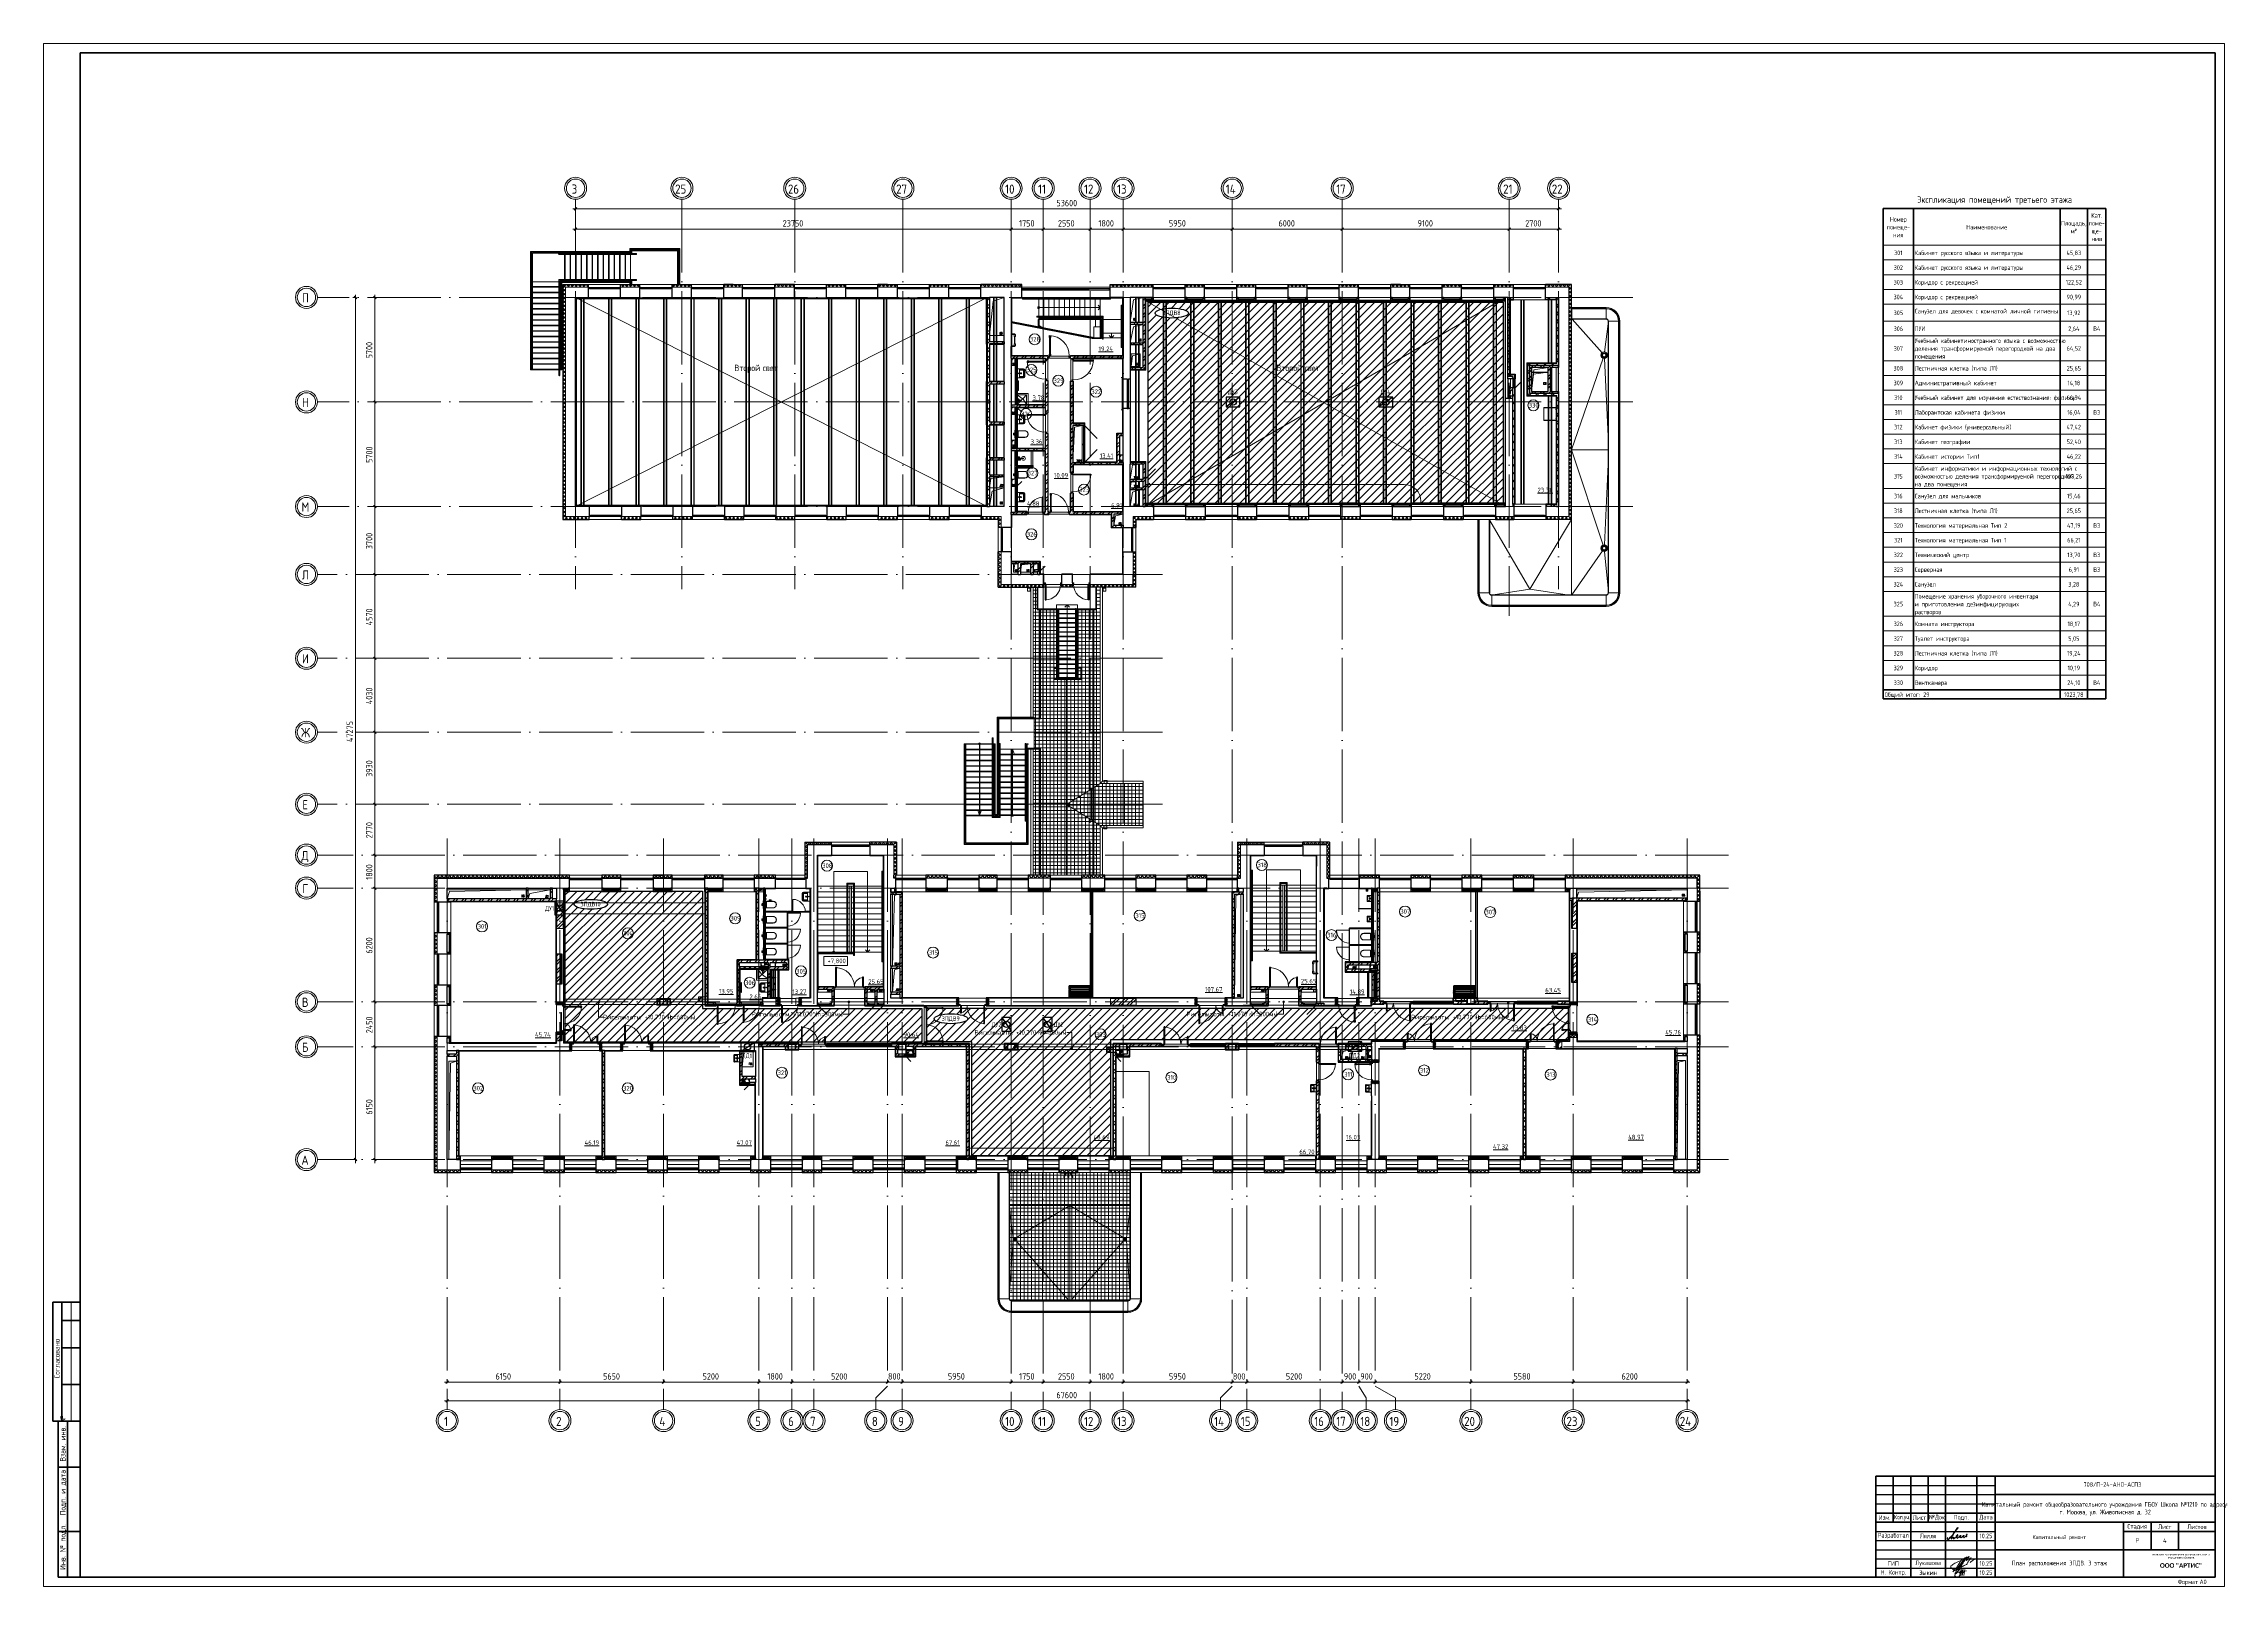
# Model space of a CAD drawing. Header units: millimetres. Extents: x -259809 to 472825, y -397243 to 31861.
# Drawn here: x 222168 to 341068, y -393717 to -309617 of the extents above; entities that cross this region are included whole.
import ezdxf
from ezdxf.enums import TextEntityAlignment as Align

# ---------------------------------------------------------------- set-up
doc = ezdxf.new("R2010")
doc.units = ezdxf.units.MM
for name, pattern in [('ADSK_Линия сетки', [25, 20, -2.5, 0, -2.5]), ('ADSK_Сверху', [450, 300, -150]), ('ADSK_Штриховая_ш2 п1_5', [4.5, 3, -1.5])]:
    doc.linetypes.add(name, pattern=pattern)
for name, color, linetype, lineweight in [('_ Окна', 252, 'Continuous', 30), ('__ФОРМАТ', 7, 'Continuous', 40), ('Аннотация', 252, 'Continuous', 18), ('Витраж', 252, 'Continuous', 9), ('Графика спецификации', 7, 'Continuous', 20), ('Двери', 252, 'Continuous', 9), ('Крыша', 252, 'Continuous', 9), ('Крыша штриховка', 252, 'Continuous', 9), ('Лестницы', 252, 'Continuous', 9), ('Линии', 7, 'Continuous', 9), ('лс', 5, 'Continuous', 30), ('Марки помещений', 252, 'Continuous', 20), ('Мебель', 252, 'Continuous', 18), ('Несущие колонны', 252, 'Continuous', 18), ('Обобщенные модели', 252, 'Continuous', 18), ('Оборудование', 8, 'Continuous', 18), ('Ограждение', 252, 'Continuous', 9), ('Окна', 252, 'Continuous', 9), ('Оси', 252, 'Continuous', 9), ('Отметки', 252, 'Continuous', 9), ('ОФ_рамка', 8, 'Continuous', 60), ('Панели витража', 252, 'Continuous', 9), ('Перекрытие', 252, 'Continuous', 18), ('Подписи', 7, 'Continuous', 13), ('Размеры', 7, 'Continuous', 9), ('Сантехника', 252, 'Continuous', 18), ('Стены внутренние', 252, 'Continuous', 18), ('Стены наружные', 252, 'Continuous', 18), ('Стены разрез', 7, 'Continuous', 30), ('Стены штриховка', 7, 'Continuous', 9), ('Стрелки вверх', 7, 'Continuous', 18), ('Тонкие линии', 7, 'Continuous', 18)]:
    doc.layers.add(name, color=color, linetype=linetype, lineweight=lineweight)
for name, color, linetype in [('__НАДПИСИ', 7, 'Continuous'), ('СОТ', 7, 'Continuous'), ('стена', 20, 'Continuous'), ('Стены', 194, 'Continuous'), ('Узлы', 252, 'Continuous')]:
    doc.layers.add(name, color=color, linetype=linetype)
doc.layers.add('Двери открывание', color=7, linetype='Continuous', lineweight=9, true_color=0xc0c0c0)
doc.layers.add('ОФ_подписи', color=5, linetype='Continuous', lineweight=13, true_color=0x0000ff)
doc.styles.add('GOST 2.304 type A', font='', dxfattribs={"height": 250})
doc.styles.add('GOST Common', font='', dxfattribs={"width": 0.9, "height": 500})
doc.styles.add('GOST Common_1', font='', dxfattribs={"height": 250})
doc.styles.add('GOST Common_2', font='', dxfattribs={"width": 0.9, "height": 250})
doc.styles.add('GOST Common_3', font='', dxfattribs={"height": 3.5})
doc.styles.add('GOST Common_4', font='', dxfattribs={"height": 7})
doc.styles.add('ISOCPEUR', font='isocpeur.ttf', dxfattribs={"width": 0.9, "height": 350})
doc.styles.add('RubezhCAD', font='', dxfattribs={"oblique": 10})
doc.styles.add('ГОСТ 2.304', font='')
doc.styles.get('GOST 2.304 type A').set_extended_font_data('GOST 2.304 type A')
doc.styles.get('GOST Common').set_extended_font_data('GOST type B')
doc.styles.get('GOST Common_1').set_extended_font_data('GOST type B')
doc.styles.get('GOST Common_2').set_extended_font_data('GOST type B')
doc.styles.get('GOST Common_3').set_extended_font_data('GOST 2.304 type A')
doc.styles.get('GOST Common_4').set_extended_font_data('GOST 2.304 type A')
doc.styles.get('RubezhCAD').set_extended_font_data('GOST type A')
doc.styles.get('ГОСТ 2.304').set_extended_font_data('GOST 2.304 type A')
pattern_1 = [(45, (0, 56557.33), (-224.5064, 224.5064), [])]

# ---------------------------------------------------------------- blocks, each defined once
blk = doc.blocks.new('А0')
at = {"layer": 'ОФ_рамка', "color": 0, "linetype": 'Continuous', "lineweight": 5, "ltscale": 100}
for points in [[(341068, -309617), (222168, -309617)], [(222168, -309617), (222168, -393717)], [(341068, -393717), (341068, -309617)], [(222168, -393717), (341068, -393717)]]:
    blk.add_lwpolyline(points, dxfattribs=at)
at = {"layer": 'ОФ_рамка', "color": 0, "linetype": 'Continuous', "ltscale": 100}
for points in [[(340568, -310117), (224168, -310117)], [(224168, -310117), (224168, -393217)], [(340568, -393217), (340568, -310117)], [(224168, -393217), (340568, -393217)]]:
    blk.add_lwpolyline(points, dxfattribs=at)
at = {"layer": 'ОФ_рамка', "color": 0, "linetype": 'Continuous'}
for points in [[(222668, -384717), (222668, -378217)], [(224168, -378217), (222668, -378217)], [(223168, -384717), (223168, -378217)], [(223168, -379217), (224168, -379217)], [(224168, -393217), (224168, -378217)], [(223168, -380717), (224168, -380717)], [(223168, -382717), (224168, -382717)], [(222668, -384717), (224168, -384717)], [(222968, -393217), (222968, -384717)], [(223468, -393217), (223468, -384717)], [(222968, -387217), (224168, -387217)], [(222968, -390717), (224168, -390717)], [(224168, -393217), (222968, -393217)]]:
    blk.add_lwpolyline(points, dxfattribs=at)
at = {"layer": 'ОФ_рамка', "color": 0, "linetype": 'Continuous', "lineweight": 5}
blk.add_lwpolyline([(223668, -384717), (223668, -378217)], dxfattribs=at)
at = {"layer": 'ОФ_рамка', "color": 0, "linetype": 'Continuous', "lineweight": 5, "char_height": 300, "attachment_point": 1, "rotation": 90, "style": 'ГОСТ 2.304'}
for s, insert, width in [('\\fGOST 2.304 type A|b0|i0|c1|p34;\\W1.0000000000;\\T1.0000000000;\\o\\lСогласовано', (222748, -382374), 1992.86), ('\\fGOST 2.304 type A|b0|i0|c1|p34;\\W1.0000000000;\\T1.0000000000;\\o\\lВзам. инв. №', (223066, -386910), 2077.93), ('\\fGOST 2.304 type A|b0|i0|c1|p34;\\W1.0000000000;\\T1.0000000000;\\o\\lПодп. и дата', (223068, -389839), 2065.5), ('\\fGOST 2.304 type A|b0|i0|c1|p34;\\W1.0000000000;\\T1.0000000000;\\o\\lИнв. № подл.', (223065, -392816), 2070.21)]:
    blk.add_mtext(s, dxfattribs=dict(at, insert=insert, width=width))
at = {"layer": 'ОФ_рамка', "color": 0, "linetype": 'Continuous', "lineweight": 5, "ltscale": 100, "char_height": 250, "attachment_point": 1, "style": 'ГОСТ 2.304'}
for s, insert, width in [('\\fGOST 2.304 type A|b0|i0|c1|p34;\\W1.0000000000;\\T1.0000000000;\\o\\lФормат', (338524, -393342), 1107.32), ('A0', (339716, -393345), 375.36)]:
    blk.add_mtext(s, dxfattribs=dict(at, insert=insert, width=width))
blk = doc.blocks.new('П_Зыкин')
at = {"layer": 'ОФ_подписи', "color": 5, "ltscale": 100, "transparency": 33554687}
for p, q in [((142, 249), (62, -174)), ((102, 37), (218, 37)), ((258, 249), (178, -174))]:
    blk.add_line(p, q, dxfattribs=at)
blk.add_lwpolyline([(-462, 273), (-74, 273), (-446, -30)], dxfattribs=at)
for centre, radius, start, end in [((-271, -94), 186, 314.23929, 159.93483), ((345, -1372), 1523, 88.87583, 117.8788), ((1109, -252), 1204, 158.75935, 174.23097), ((-1024, 224), 1068, 337.81444, 2.88593), ((-849, 72), 852, 342.83077, 7.48151), ((-9, 182), 4.48, 8.96906, 155.65511), ((-643, 22), 732, 344.4555, 20.46196), ((-318, -169), 151, 108.7568, 173.42509), ((-287, -115), 185, 191.53585, 322.35119)]:
    blk.add_arc(centre, radius, start, end, dxfattribs=at)
blk = doc.blocks.new('П_Лукашова')
at = {"layer": 'ОФ_подписи', "color": 5}
for p, q in [((221, 339), (-221, -339)), ((286, 371), (-156, -307)), ((283, 370), (218, 338))]:
    blk.add_line(p, q, dxfattribs=at)
for points in [[(-221, -339), (-276, -344), (-368, -289), (-446, -221), (-505, -166), (-522, -116), (-412, -16), (-295, 56), (-173, 120), (-49, 179), (33, 216), (87, 237), (52, 221), (11, 167), (-59, 51), (-126, -52), (-177, -132), (-256, -231), (-409, -409)], [(360, 20), (294, -18), (203, -65), (91, -124), (-73, -248)], [(366, 415), (236, 213), (85, -37), (-50, -300)], [(221, 301), (344, 360), (434, 401), (475, 416), (464, 395), (420, 336), (342, 232), (310, 203), (337, 221), (420, 283), (490, 322), (558, 352), (576, 358), (491, 240), (403, 113), (374, 49), (360, 20)], [(530, 102), (646, 199), (748, 254)]]:
    blk.add_spline(points, degree=3, dxfattribs=at)
blk = doc.blocks.new('штамп')
at = {"layer": '__ФОРМАТ', "linetype": 'Continuous', "lineweight": 50}
for p, q in [((531929, 45357), (531929, 50857)), ((531929, 50857), (550429, 50857)), ((532879, 48357), (532879, 50857)), ((533829, 45357), (533829, 50857)), ((534779, 48357), (534779, 50857)), ((535729, 45357), (535729, 50857)), ((537429, 45357), (537429, 50857)), ((538429, 45357), (538429, 50857)), ((550429, 45357), (550429, 50857)), ((531929, 48857), (538429, 48857)), ((538429, 49857), (550429, 49857)), ((531929, 48357), (550429, 48357)), ((545429, 45357), (545429, 48357)), ((545429, 47857), (550429, 47857)), ((546929, 46857), (546929, 48357)), ((548429, 46857), (548429, 48357)), ((538429, 46857), (550429, 46857)), ((531929, 45357), (550429, 45357))]:
    blk.add_line(p, q, dxfattribs=at)
at = {"layer": '__ФОРМАТ', "linetype": 'Continuous', "lineweight": -2}
for p, q in [((531929, 50357), (538429, 50357)), ((531929, 49857), (538429, 49857)), ((531929, 49357), (538429, 49357)), ((531929, 48857), (538429, 48857)), ((531929, 47857), (538429, 47857)), ((531929, 47357), (538429, 47357)), ((531929, 46857), (538429, 46857)), ((538429, 46857), (550429, 46857)), ((531929, 46357), (538429, 46357)), ((531929, 45857), (538429, 45857))]:
    blk.add_line(p, q, dxfattribs=at)
at = {"layer": 'Подписи', "color": 5, "lineweight": 25}
blk.add_lwpolyline([(535847, 47525), (535833, 47500), (535823, 47461), (535824, 47440), (535829, 47423), (535840, 47414), (535857, 47413), (535876, 47421), (535897, 47435), (535917, 47454), (536005, 47539), (536088, 47624), (536142, 47690), (536203, 47776), (536266, 47874), (536323, 47953), (536362, 48009), (536395, 48059), (536405, 48060), (536397, 48045), (536295, 47925), (536205, 47790), (536095, 47603), (536059, 47544), (536038, 47506), (536029, 47485), (536027, 47473), (536027, 47462), (536031, 47457), (536037, 47454), (536045, 47456), (536057, 47466), (536072, 47479), (536107, 47506), (536133, 47525), (536147, 47532), (536152, 47532), (536153, 47529), (536150, 47520), (536147, 47504), (536146, 47491), (536148, 47479), (536150, 47471), (536157, 47465), (536166, 47462), (536178, 47464), (536189, 47469), (536215, 47480), (536240, 47498), (536281, 47529), (536306, 47550), (536324, 47567), (536342, 47582), (536372, 47609), (536388, 47629), (536397, 47646), (536399, 47657), (536398, 47666), (536393, 47671), (536383, 47671), (536372, 47667), (536356, 47653), (536336, 47632), (536323, 47612), (536313, 47599), (536309, 47587), (536310, 47579), (536315, 47575), (536326, 47579), (536335, 47585), (536344, 47592), (536348, 47595), (536352, 47596), (536354, 47595), (536355, 47592), (536349, 47583), (536342, 47575), (536334, 47561), (536326, 47547), (536322, 47538), (536320, 47531), (536321, 47523), (536325, 47519), (536328, 47519), (536333, 47524), (536338, 47527), (536344, 47526), (536346, 47520), (536351, 47508), (536355, 47498), (536359, 47493), (536366, 47491), (536375, 47491), (536385, 47497), (536412, 47513), (536436, 47532), (536466, 47559), (536491, 47583), (536517, 47607), (536529, 47621), (536545, 47642), (536547, 47643), (536546, 47644), (536543, 47644), (536541, 47642), (536538, 47637), (536499, 47577), (536491, 47558), (536482, 47544), (536480, 47535), (536479, 47529), (536481, 47524), (536483, 47522), (536489, 47523), (536494, 47526), (536502, 47532), (536512, 47539), (536522, 47544), (536530, 47548), (536541, 47549), (536547, 47546), (536550, 47541), (536551, 47531), (536552, 47525), (536553, 47521), (536558, 47517), (536562, 47515), (536568, 47515), (536575, 47517), (536583, 47523), (536596, 47533), (536617, 47547), (536636, 47561), (536659, 47583), (536688, 47609), (536702, 47620), (536713, 47630), (536721, 47636), (536727, 47641), (536727, 47643), (536726, 47644), (536723, 47643), (536720, 47638), (536715, 47629), (536693, 47594), (536681, 47575), (536676, 47566), (536674, 47557), (536677, 47551), (536679, 47547), (536684, 47546), (536689, 47549), (536695, 47552), (536700, 47554), (536709, 47554), (536716, 47551), (536717, 47545), (536719, 47535), (536721, 47527), (536725, 47524), (536731, 47520), (536741, 47523), (536747, 47528), (536757, 47534), (536779, 47550), (536809, 47572), (536842, 47600), (536865, 47623), (536880, 47642), (536895, 47664), (536899, 47675), (536901, 47684), (536898, 47689), (536891, 47693), (536881, 47689), (536873, 47682), (536862, 47668), (536856, 47654), (536855, 47638), (536856, 47622), (536856, 47598), (536858, 47583), (536860, 47572), (536864, 47560), (536871, 47551)], dxfattribs=at)
at = {"layer": 'ОФ_подписи'}
for name, p, xscale, yscale, zscale in [('П_Лукашова', (536533, 46057), 1.010226427429054, 1.010226427429054, 1.010226427429054), ('П_Зыкин', (536581, 45585), 0.7621923841183493, 0.7621923841183493, 0.7621923841183493)]:
    blk.add_blockref(name, p, dxfattribs=dict(at, xscale=xscale, yscale=yscale, zscale=zscale))
at = {"transparency": 33554687, "attachment_point": 5, "style": 'ГОСТ 2.304'}
for s, insert, char_height, width in [('{\\fArial|b0|i0|c204|p34;комплексное проектирование промышленных и гражданских объектов}', (548563, 46495), 100, 3372.21), ('{\\fCorbel Light|b1|i0|c204|p34;ООО "АРТИС"}', (548563, 45995), 250, 4171.2)]:
    blk.add_mtext(s, dxfattribs=dict(at, insert=insert, char_height=char_height, width=width))
at = {"layer": '__НАДПИСИ', "lineweight": 9, "ltscale": 2, "style": 'ISOCPEUR', "flags": 1}
blk.add_attdef('NOTATION', (548864, 51134), '', height=250, dxfattribs=at)
at = {"layer": '__НАДПИСИ', "lineweight": 9, "ltscale": 2, "style": 'RubezhCAD', "oblique": 10}
blk.add_attdef('SHEET', text='', height=250, dxfattribs=at).set_placement((547679, 47357), align=Align.MIDDLE_CENTER)
at = {"layer": '__ФОРМАТ', "color": 7, "linetype": 'Continuous', "lineweight": 20, "attachment_point": 5, "style": 'GOST 2.304 type A'}
for s, insert, char_height, width in [('\\pi-7.5,l7.5,t7.5;{\\W0.9;\\C256;Кол.уч.}', (533354, 48607), 250, 950), ('Капитальный ремонт общеобразовательного учреждения ГБОУ Школа №1210 по адресу:      \\Pг. Москва, ул. Живописная д. 32', (544429, 49085), 250, 12000), ('Капитальный ремонт', (541929, 47517), 220, 7000)]:
    blk.add_mtext(s, dxfattribs=dict(at, insert=insert, char_height=char_height, width=width))
at = {"layer": '__ФОРМАТ', "color": 7, "linetype": 'Continuous', "lineweight": 20, "char_height": 250, "attachment_point": 5, "line_spacing_factor": 1.2, "style": 'GOST 2.304 type A'}
for s, insert, width in [('\\pi-7.5,l7.5,t7.5;{\\C256;№Док}', (535254, 48607), 950), ('\\pi-7.5,l7.5,t7.5;{\\C256;Подп.}', (536584, 48607), 1710.72), ('\\pi-7.5,l7.5,t7.5;{\\C256;Дата}', (537929, 48607), 1000), ('\\pi-7.5,l7.5,t7.5;{\\C256;Изм.}', (532404, 48607), 950), ('\\pi-7.5,l7.5,t7.5;{\\C256;Разработал}', (532879, 47607), 1900), ('\\pi-7.5,l7.5,t7.5;{\\C256;Лист}', (534304, 48607), 950), ('{\\C256;Лялля}', (534779, 47607), 1900), ('{\\C256;10.25}', (537929, 47607), 1000), ('\\pi-7.5,l7.5,t7.5;{\\C256;Стадия}', (546179, 48107), 1500), ('\\pi-7.5,l7.5,t7.5;{\\C256;Лист}', (547679, 48107), 1500), ('\\pi-7.5,l7.5,t7.5;{\\C256;Листов}', (549429, 48107), 2000), ('\\pi-750,l750,t750;{\\C256;Р}', (546179, 47357), 1500), ('{\\C256;Н. Контр. }', (532879, 45592), 1900), ('\\pi-7.5,l7.5,t7.5;{\\C256;ГИП}', (532879, 46107), 1900), ('{\\C256;Лукашова}', (534779, 46107), 1900), ('\\pi-750,l750,t750;{\\C256;Зыкин}', (534779, 45607), 1900), ('{\\C256;10.25}', (537929, 46107), 1000), ('{\\C256;10.25}', (537929, 45607), 1000)]:
    blk.add_mtext(s, dxfattribs=dict(at, insert=insert, width=width))
at = {"layer": 'стена', "color": 18, "true_color": 0x000000, "insert": (543249, 50539), "char_height": 250, "width": 3851.47, "attachment_point": 1, "style": 'GOST 2.304 type A'}
blk.add_mtext('708/П-24-АНО-АСПЗ', dxfattribs=at)
blk = doc.blocks.new('Перекрытия 1 - Перекрытия 1-1698725-3 этаж копия 1')
at = {"layer": 'Перекрытие', "ltscale": 100}
for p, q in [((4199, 26760), (4199, 25410)), ((4234, 26760), (4234, 25410)), ((4349, 26760), (4349, 25410)), ((4384, 26760), (4384, 25410)), ((5699, 26580), (5699, 15540)), ((5734, 26580), (5734, 15540)), ((5849, 26580), (5849, 15540)), ((5884, 26580), (5884, 15540)), ((7199, 26580), (7199, 15540)), ((7234, 26580), (7234, 15540)), ((7349, 26580), (7349, 15540)), ((7384, 26580), (7384, 15540)), ((8699, 26580), (8699, 15540)), ((8734, 26580), (8734, 15540)), ((8849, 26580), (8849, 15540)), ((8884, 26580), (8884, 15540)), ((10199, 26580), (10199, 15540)), ((10234, 26580), (10234, 15540)), ((10349, 26580), (10349, 15540)), ((10384, 26580), (10384, 15540)), ((11699, 26580), (11699, 15540)), ((11734, 26580), (11734, 15540)), ((11849, 26580), (11849, 15540)), ((11884, 26580), (11884, 15540)), ((13199, 26580), (13199, 15540)), ((13234, 26580), (13234, 15540)), ((13349, 26580), (13349, 15540)), ((13384, 26580), (13384, 15540)), ((14699, 26580), (14699, 15540)), ((14734, 26580), (14734, 15540)), ((14849, 26580), (14849, 15540)), ((14884, 26580), (14884, 15540)), ((16199, 26580), (16199, 15540)), ((16234, 26580), (16234, 15540)), ((16349, 26580), (16349, 15540)), ((16384, 26580), (16384, 15540)), ((17699, 26580), (17699, 15540)), ((17734, 26580), (17734, 15540)), ((17849, 26580), (17849, 15540)), ((17884, 26580), (17884, 15540)), ((19199, 26580), (19199, 15540)), ((19234, 26580), (19234, 15540)), ((19349, 26580), (19349, 15540)), ((19384, 26580), (19384, 15540)), ((20699, 26580), (20699, 15540)), ((20734, 26580), (20734, 15540)), ((20849, 26580), (20849, 15540)), ((20884, 26580), (20884, 15540)), ((22199, 26580), (22199, 15540)), ((22234, 26580), (22234, 15540)), ((22349, 26580), (22349, 15540)), ((22384, 26580), (22384, 15540)), ((23699, 26580), (23699, 15540)), ((23734, 15540), (23734, 26580)), ((23849, 26580), (23849, 15540)), ((23884, 26580), (23884, 15540)), ((25199, 26635), (25199, 15485)), ((25234, 26635), (25234, 15485)), ((25349, 26635), (25349, 15485)), ((25384, 26635), (25384, 15485)), ((26699, 26635), (26699, 23185)), ((26734, 26635), (26734, 23185)), ((26849, 26635), (26849, 23185)), ((26884, 26635), (26884, 23185)), ((4199, 25290), (4199, 24290)), ((4234, 25290), (4234, 24290)), ((4349, 25290), (4349, 24290)), ((4384, 25290), (4384, 24290)), ((4199, 24170), (4199, 22940)), ((4234, 24170), (4234, 22940)), ((4349, 24170), (4349, 22940)), ((4384, 24170), (4384, 22940)), ((4199, 22805), (4199, 17800)), ((4234, 22805), (4234, 17800)), ((4349, 22805), (4349, 17800)), ((4384, 22805), (4384, 17800)), ((26849, 22940), (26849, 21875)), ((26884, 22940), (26884, 21875)), ((27122, 22940), (27122, 21875)), ((26849, 21875), (26849, 21755)), ((26849, 21755), (26849, 21640)), ((26884, 21875), (26884, 21755)), ((26884, 21755), (26884, 21640)), ((27122, 21875), (27122, 21755)), ((27122, 21755), (27122, 21640)), ((26699, 21395), (26699, 15485)), ((26734, 21395), (26734, 15485)), ((26849, 21395), (26849, 15485)), ((26884, 21395), (26884, 15485)), ((4199, 17665), (4199, 16853)), ((4199, 16733), (4199, 16383)), ((4234, 17665), (4234, 16853)), ((4234, 16733), (4234, 16383)), ((4349, 17665), (4349, 16853)), ((4349, 16733), (4349, 16383)), ((4384, 17665), (4384, 16853)), ((4384, 16733), (4384, 16383)), ((4199, 16263), (4199, 15360)), ((4234, 16263), (4234, 15360)), ((4349, 16263), (4349, 15360)), ((4384, 16263), (4384, 15360))]:
    blk.add_line(p, q, dxfattribs=at)
blk = doc.blocks.new('Перекрытия 2 - Перекрытия 1-1699410-3 этаж копия 1')
at = {"layer": 'Перекрытие', "ltscale": 100}
for p, q in [((-26283, 26745), (-26283, 26710)), ((-26283, 26705), (-26283, 15415)), ((-26046, 26745), (-26046, 26710)), ((-26046, 26705), (-26046, 15415)), ((-26011, 26745), (-26011, 26710)), ((-26011, 26705), (-26011, 15415)), ((-25896, 26745), (-25896, 26710)), ((-25896, 26705), (-25896, 15415)), ((-25861, 26745), (-25861, 26710)), ((-25861, 26705), (-25861, 15415)), ((-25623, 26745), (-25623, 26710)), ((-24783, 26745), (-24783, 26710)), ((-24546, 26745), (-24546, 26710)), ((-24546, 26705), (-24546, 15415)), ((-24511, 26745), (-24511, 26710)), ((-24511, 26705), (-24511, 15415)), ((-24396, 26745), (-24396, 26710)), ((-24396, 26705), (-24396, 15415)), ((-24361, 26745), (-24361, 26710)), ((-24361, 26705), (-24361, 15415)), ((-24123, 26745), (-24123, 26710)), ((-23283, 26745), (-23283, 26710)), ((-23046, 26745), (-23046, 26710)), ((-23046, 26705), (-23046, 15415)), ((-23011, 26745), (-23011, 26710)), ((-23011, 26705), (-23011, 15415)), ((-22896, 26745), (-22896, 26710)), ((-22896, 26705), (-22896, 15415)), ((-22861, 26745), (-22861, 26710)), ((-22861, 26705), (-22861, 15415)), ((-22623, 26745), (-22623, 26710)), ((-21783, 26745), (-21783, 26710)), ((-21546, 26745), (-21546, 26710)), ((-21546, 26705), (-21546, 15415)), ((-21511, 26745), (-21511, 26710)), ((-21511, 26705), (-21511, 15415)), ((-21396, 26745), (-21396, 26710)), ((-21396, 26705), (-21396, 15415)), ((-21361, 26745), (-21361, 26710)), ((-21361, 26705), (-21361, 15415)), ((-21123, 26745), (-21123, 26710)), ((-20283, 26745), (-20283, 26710)), ((-20046, 26745), (-20046, 26710)), ((-20046, 26705), (-20046, 15415)), ((-20011, 26745), (-20011, 26710)), ((-20011, 26705), (-20011, 15415)), ((-19896, 26745), (-19896, 26710)), ((-19896, 26705), (-19896, 15415)), ((-19861, 26745), (-19861, 26710)), ((-19861, 26705), (-19861, 15415)), ((-19623, 26745), (-19623, 26710)), ((-18783, 26745), (-18783, 26710)), ((-18546, 26745), (-18546, 26710)), ((-18546, 26705), (-18546, 15415)), ((-18511, 26745), (-18511, 26710)), ((-18511, 26705), (-18511, 15415)), ((-18396, 26745), (-18396, 26710)), ((-18396, 26705), (-18396, 15415)), ((-18361, 26745), (-18361, 26710)), ((-18361, 26705), (-18361, 15415)), ((-18123, 26745), (-18123, 26710)), ((-17283, 26745), (-17283, 26710)), ((-17046, 26745), (-17046, 26710)), ((-17046, 26705), (-17046, 15415)), ((-17011, 26745), (-17011, 26710)), ((-17011, 26705), (-17011, 15415)), ((-16896, 26745), (-16896, 26710)), ((-16896, 26705), (-16896, 15415)), ((-16861, 26745), (-16861, 26710)), ((-16861, 26705), (-16861, 15415)), ((-16623, 26745), (-16623, 26710)), ((-15783, 26745), (-15783, 26710)), ((-15546, 26745), (-15546, 26710)), ((-15546, 26705), (-15546, 15415)), ((-15511, 26745), (-15511, 26710)), ((-15511, 26705), (-15511, 15415)), ((-15396, 26745), (-15396, 26710)), ((-15396, 26705), (-15396, 15415)), ((-15361, 26745), (-15361, 26710)), ((-15361, 26705), (-15361, 15415)), ((-15123, 26745), (-15123, 26710)), ((-14283, 26745), (-14283, 26710)), ((-14046, 26745), (-14046, 26710)), ((-14046, 26705), (-14046, 15415)), ((-14011, 26745), (-14011, 26710)), ((-14011, 26705), (-14011, 15415)), ((-13896, 26745), (-13896, 26710)), ((-13896, 26705), (-13896, 15415)), ((-13861, 26745), (-13861, 26710)), ((-13861, 26705), (-13861, 15415)), ((-13623, 26745), (-13623, 26710)), ((-12783, 26745), (-12783, 26710)), ((-12546, 26745), (-12546, 26710)), ((-12546, 26705), (-12546, 15415)), ((-12511, 26745), (-12511, 26710)), ((-12511, 26705), (-12511, 15415)), ((-12396, 26745), (-12396, 26710)), ((-12396, 26705), (-12396, 15415)), ((-12361, 26745), (-12361, 26710)), ((-12361, 26705), (-12361, 15415)), ((-12123, 26745), (-12123, 26710)), ((-11283, 26745), (-11283, 26710)), ((-11046, 26745), (-11046, 26710)), ((-11046, 26705), (-11046, 15415)), ((-11011, 26745), (-11011, 26710)), ((-11011, 26705), (-11011, 15415)), ((-10896, 26745), (-10896, 26710)), ((-10896, 26705), (-10896, 15415)), ((-10861, 26745), (-10861, 26710)), ((-10861, 26705), (-10861, 15415)), ((-10623, 26745), (-10623, 26710)), ((-9783, 26745), (-9783, 26710)), ((-9546, 26745), (-9546, 26710)), ((-9546, 26705), (-9546, 15415)), ((-9511, 26745), (-9511, 26710)), ((-9511, 26705), (-9511, 15415)), ((-9396, 26745), (-9396, 26710)), ((-9396, 26705), (-9396, 15415)), ((-9361, 26745), (-9361, 26710)), ((-9361, 26705), (-9361, 15415)), ((-9123, 26745), (-9123, 26710)), ((-8283, 26745), (-8283, 26710)), ((-8046, 26745), (-8046, 26710)), ((-8046, 26705), (-8046, 15415)), ((-8011, 26745), (-8011, 26710)), ((-8011, 26705), (-8011, 15415)), ((-7896, 26745), (-7896, 26710)), ((-7896, 26705), (-7896, 15415)), ((-7861, 26745), (-7861, 26710)), ((-7861, 26705), (-7861, 15415)), ((-7623, 26745), (-7623, 26710)), ((-6783, 26745), (-6783, 26710)), ((-6546, 26745), (-6546, 26710)), ((-6546, 26705), (-6546, 15415)), ((-6511, 26745), (-6511, 26710)), ((-6511, 26705), (-6511, 15415)), ((-6396, 26745), (-6396, 26710)), ((-6396, 26705), (-6396, 15415)), ((-6361, 26745), (-6361, 26710)), ((-6361, 26705), (-6361, 15415)), ((-6123, 26745), (-6123, 26710)), ((-5283, 26745), (-5283, 26710)), ((-5046, 26745), (-5046, 26710)), ((-5046, 26705), (-5046, 15415)), ((-5011, 26745), (-5011, 26710)), ((-5011, 26705), (-5011, 15415)), ((-4896, 26745), (-4896, 26710)), ((-4896, 26705), (-4896, 15415)), ((-4861, 26745), (-4861, 26710)), ((-4861, 26705), (-4861, 15415)), ((-4623, 26745), (-4623, 26710)), ((-3546, 26760), (-3546, 24345)), ((-3511, 26760), (-3511, 24345)), ((-3396, 26760), (-3396, 24345)), ((-3361, 26760), (-3361, 24345)), ((-3546, 24225), (-3546, 22155)), ((-3511, 24225), (-3511, 22155)), ((-3396, 24225), (-3396, 22155)), ((-3361, 24225), (-3361, 22155)), ((-3546, 22035), (-3546, 19955)), ((-3511, 22035), (-3511, 19955)), ((-3396, 22035), (-3396, 19955)), ((-3361, 22035), (-3361, 19955)), ((-3546, 19835), (-3546, 18005)), ((-3511, 19835), (-3511, 18005)), ((-3396, 19835), (-3396, 18005)), ((-3361, 19835), (-3361, 18005)), ((-3546, 17885), (-3546, 17095)), ((-3511, 17885), (-3511, 17095)), ((-3396, 17885), (-3396, 17095)), ((-3361, 17885), (-3361, 17095)), ((-3546, 16975), (-3546, 15360)), ((-3511, 16975), (-3511, 15360)), ((-3396, 16975), (-3396, 15360)), ((-3361, 16975), (-3361, 15360)), ((-26283, 15410), (-26283, 15375)), ((-26046, 15410), (-26046, 15375)), ((-26011, 15410), (-26011, 15375)), ((-25896, 15410), (-25896, 15375)), ((-25861, 15410), (-25861, 15375)), ((-25623, 15410), (-25623, 15375)), ((-24783, 15410), (-24783, 15375)), ((-24546, 15410), (-24546, 15375)), ((-24511, 15410), (-24511, 15375)), ((-24396, 15410), (-24396, 15375)), ((-24361, 15410), (-24361, 15375)), ((-24123, 15410), (-24123, 15375)), ((-23283, 15410), (-23283, 15375)), ((-23046, 15410), (-23046, 15375)), ((-23011, 15410), (-23011, 15375)), ((-22896, 15410), (-22896, 15375)), ((-22861, 15410), (-22861, 15375)), ((-22623, 15410), (-22623, 15375)), ((-21783, 15410), (-21783, 15375)), ((-21546, 15410), (-21546, 15375)), ((-21511, 15410), (-21511, 15375)), ((-21396, 15410), (-21396, 15375)), ((-21361, 15410), (-21361, 15375)), ((-21123, 15410), (-21123, 15375)), ((-20283, 15410), (-20283, 15375)), ((-20046, 15410), (-20046, 15375)), ((-20011, 15410), (-20011, 15375)), ((-19896, 15410), (-19896, 15375)), ((-19861, 15410), (-19861, 15375)), ((-19623, 15410), (-19623, 15375)), ((-18783, 15410), (-18783, 15375)), ((-18546, 15410), (-18546, 15375)), ((-18511, 15410), (-18511, 15375)), ((-18396, 15410), (-18396, 15375)), ((-18361, 15410), (-18361, 15375)), ((-18123, 15410), (-18123, 15375)), ((-17283, 15410), (-17283, 15375)), ((-17046, 15410), (-17046, 15375)), ((-17011, 15410), (-17011, 15375)), ((-16896, 15410), (-16896, 15375)), ((-16861, 15410), (-16861, 15375)), ((-16623, 15410), (-16623, 15375)), ((-15783, 15410), (-15783, 15375)), ((-15546, 15410), (-15546, 15375)), ((-15511, 15410), (-15511, 15375)), ((-15396, 15410), (-15396, 15375)), ((-15361, 15410), (-15361, 15375)), ((-15123, 15410), (-15123, 15375)), ((-14283, 15410), (-14283, 15375)), ((-14046, 15410), (-14046, 15375)), ((-14011, 15410), (-14011, 15375)), ((-13896, 15410), (-13896, 15375)), ((-13861, 15410), (-13861, 15375)), ((-13623, 15410), (-13623, 15375)), ((-12783, 15410), (-12783, 15375)), ((-12546, 15410), (-12546, 15375)), ((-12511, 15410), (-12511, 15375)), ((-12396, 15410), (-12396, 15375)), ((-12361, 15410), (-12361, 15375)), ((-12123, 15410), (-12123, 15375)), ((-11283, 15410), (-11283, 15375)), ((-11046, 15410), (-11046, 15375)), ((-11011, 15410), (-11011, 15375)), ((-10896, 15410), (-10896, 15375)), ((-10861, 15410), (-10861, 15375)), ((-10623, 15410), (-10623, 15375)), ((-9783, 15410), (-9783, 15375)), ((-9546, 15410), (-9546, 15375)), ((-9511, 15410), (-9511, 15375)), ((-9396, 15410), (-9396, 15375)), ((-9361, 15410), (-9361, 15375)), ((-9123, 15410), (-9123, 15375)), ((-8283, 15410), (-8283, 15375)), ((-8046, 15410), (-8046, 15375)), ((-8011, 15410), (-8011, 15375)), ((-7896, 15410), (-7896, 15375)), ((-7861, 15410), (-7861, 15375)), ((-7623, 15410), (-7623, 15375)), ((-6783, 15410), (-6783, 15375)), ((-6546, 15410), (-6546, 15375)), ((-6511, 15410), (-6511, 15375)), ((-6396, 15410), (-6396, 15375)), ((-6361, 15410), (-6361, 15375)), ((-6123, 15410), (-6123, 15375)), ((-5283, 15410), (-5283, 15375)), ((-5046, 15410), (-5046, 15375)), ((-5011, 15410), (-5011, 15375)), ((-4896, 15410), (-4896, 15375)), ((-4861, 15410), (-4861, 15375)), ((-4623, 15410), (-4623, 15375))]:
    blk.add_line(p, q, dxfattribs=at)
blk = doc.blocks.new('3 этаж')
at = {"layer": 'Аннотация', "lineweight": 9, "true_color": 0x636466}
h = blk.add_hatch(color=251, dxfattribs=at)
edge = h.paths.add_edge_path()
edge.add_arc((252422, -9207), 50, 0, 360)
h = blk.add_hatch(color=251, dxfattribs=at)
edge = h.paths.add_edge_path()
edge.add_arc((266078, -9170), 50, 0, 360)
h = blk.add_hatch(color=251, dxfattribs=at)
edge = h.paths.add_edge_path()
edge.add_arc((289778, -9170), 50, 0, 360)
h = blk.add_hatch(color=251, dxfattribs=at)
edge = h.paths.add_edge_path()
edge.add_arc((302025, -9207), 50, 0, 360)
h = blk.add_hatch(color=251, dxfattribs=at)
edge = h.paths.add_edge_path()
edge.add_arc((278224, -11677), 50, 0, 360)
at = {"layer": 'Стрелки вверх', "true_color": 0x636466}
h = blk.add_hatch(color=251, dxfattribs=at)
edge = h.paths.add_edge_path()
edge.add_arc((276421, 28687), 50, 0, 360)
for points in [[(276428, 28637), (276454, 28649), (276469, 28672), (276469, 28701), (276454, 28724), (276428, 28736), (276401, 28732), (276379, 28714), (276371, 28687), (276379, 28660), (276401, 28641)], [(277971, 8435), (277998, 8442), (278017, 8464), (278021, 8492), (278009, 8517), (277985, 8533), (277957, 8533), (277934, 8517), (277922, 8492), (277926, 8464), (277944, 8442)], [(265295, -6458), (265296, -6451), (265284, -6426), (265260, -6410), (265232, -6410), (265209, -6426), (265197, -6451), (265198, -6458)], [(290745, -6408), (290746, -6401), (290734, -6376), (290710, -6360), (290682, -6360), (290659, -6376), (290647, -6401), (290648, -6408)]]:
    blk.add_hatch(color=251, dxfattribs=at).paths.add_polyline_path(points)
h = blk.add_hatch(color=251, dxfattribs=at)
edge = h.paths.add_edge_path()
edge.add_arc((277971, 8485), 50, 0, 360)
h = blk.add_hatch(color=251, dxfattribs=at)
edge = h.paths.add_edge_path()
edge.add_arc((265246, -6458), 50, 359.83086, 540.16914)
edge.add_line((265196, -6459), (265246, -6458))
edge.add_line((265246, -6458), (265296, -6459))
h = blk.add_hatch(color=251, dxfattribs=at)
edge = h.paths.add_edge_path()
edge.add_arc((290696, -6408), 50, 359.83086, 540.16914)
edge.add_line((290646, -6409), (290696, -6408))
edge.add_line((290696, -6408), (290746, -6409))
at = {"color": 251, "lineweight": 18, "true_color": 0x636466}
for p, q in [((281411, 27887), (281586, 29112)), ((282111, 29237), (281586, 29112)), ((281411, 26767), (281586, 27642)), ((282111, 27767), (281586, 27642)), ((281594, 28014), (281594, 28076)), ((281651, 28014), (281651, 28076)), ((281701, 28105), (281671, 28105)), ((281671, 28105), (281671, 27985)), ((281704, 28052), (281671, 28052)), ((281671, 27985), (281708, 27985)), ((281724, 28072), (281724, 28082)), ((281734, 28012), (281734, 28022)), ((281461, 25467), (281461, 26167)), ((281461, 26167), (281961, 26167)), ((281461, 25467), (281461, 26167)), ((281461, 26167), (281961, 26167)), ((281961, 26167), (281545, 26055)), ((281912, 26973), (281855, 26973)), ((281855, 26853), (281855, 26973)), ((281912, 26853), (281912, 26973)), ((281927, 26853), (281927, 26838)), ((281937, 26853), (281927, 26853)), ((281981, 26973), (281937, 26853)), ((281937, 26853), (282000, 26853)), ((281961, 26167), (281961, 25467)), ((281961, 26167), (281961, 25467)), ((282000, 26973), (281981, 26973)), ((282000, 26853), (282000, 26973)), ((282000, 26853), (282010, 26853)), ((282010, 26853), (282010, 26838)), ((281461, 25467), (281545, 26055)), ((281961, 25467), (281461, 25467)), ((281961, 25467), (281461, 25467)), ((281762, 25673), (281705, 25673)), ((281705, 25553), (281705, 25673)), ((281762, 25553), (281762, 25673)), ((281777, 25553), (281777, 25538)), ((281787, 25553), (281777, 25553)), ((281831, 25673), (281787, 25553)), ((281787, 25553), (281850, 25553)), ((281850, 25673), (281831, 25673)), ((281850, 25553), (281850, 25673)), ((281850, 25553), (281860, 25553)), ((281860, 25553), (281860, 25538)), ((303295, 24117), (303295, 25167)), ((303295, 25167), (304195, 25167)), ((302023, 24786), (301996, 24302)), ((302011, 24159), (301996, 24032)), ((302146, 24032), (301996, 24032)), ((302026, 23845), (301996, 23732)), ((302007, 24096), (302026, 24096)), ((302007, 24036), (302026, 24036)), ((302146, 24182), (302011, 24159)), ((302020, 24070), (302039, 24070)), ((302146, 24802), (302023, 24786)), ((302146, 23882), (302026, 23845)), ((302039, 24083), (302039, 24049)), ((302042, 24379), (302042, 24344)), ((302059, 23827), (302042, 23827)), ((302042, 23827), (302042, 23760)), ((302060, 23797), (302042, 23797)), ((302074, 24392), (302056, 24392)), ((302074, 24331), (302056, 24331)), ((302057, 24050), (302057, 24082)), ((302072, 23808), (302072, 23814)), ((302077, 23775), (302077, 23781)), ((302086, 24379), (302086, 24344)), ((302086, 24050), (302086, 24082)), ((302131, 23827), (302097, 23787)), ((302097, 23760), (302097, 23827)), ((302118, 24392), (302099, 24392)), ((302118, 24331), (302099, 24331)), ((302104, 24097), (302122, 24067)), ((302104, 24036), (302104, 24097)), ((302131, 23760), (302111, 23803)), ((302140, 24097), (302122, 24067)), ((302140, 24036), (302140, 24097)), ((302146, 24797), (302146, 24302)), ((274951, 23220), (274921, 22857)), ((275121, 22857), (274921, 22857)), ((274980, 22994), (274950, 22994)), ((274950, 22994), (274950, 22874)), ((274984, 22941), (274950, 22941)), ((274950, 22874), (274987, 22874)), ((275121, 23257), (274951, 23220)), ((275004, 22961), (275004, 22971)), ((275014, 22901), (275014, 22911)), ((275110, 22994), (275050, 22923)), ((275050, 22874), (275050, 22994)), ((275110, 22874), (275074, 22951)), ((275121, 23257), (275121, 22857)), ((302042, 23760), (302062, 23760)), ((280821, 20647), (281021, 20647)), ((280851, 20610), (280821, 20247)), ((280880, 20384), (280850, 20384)), ((280850, 20384), (280850, 20264)), ((280884, 20331), (280850, 20331)), ((280850, 20264), (280887, 20264)), ((281021, 20647), (280851, 20610)), ((280904, 20351), (280904, 20361)), ((280914, 20291), (280914, 20301)), ((281010, 20384), (280950, 20313)), ((280950, 20264), (280950, 20384)), ((281010, 20264), (280974, 20341)), ((273731, 18852), (273819, 19359)), ((273819, 19359), (274531, 19452)), ((274353, 19052), (274310, 18932)), ((274373, 19052), (274353, 19052)), ((274373, 18932), (274373, 19052)), ((274407, 19019), (274407, 19052)), ((274465, 18952), (274465, 19052)), ((274936, 18922), (274936, 19322)), ((274936, 19322), (275136, 19322)), ((274973, 19285), (274936, 18922)), ((274996, 19059), (274966, 19059)), ((274966, 19059), (274966, 18939)), ((275136, 19322), (274973, 19285)), ((275019, 19025), (275019, 19035)), ((275126, 19059), (275066, 18987)), ((275066, 18939), (275066, 19059)), ((275136, 19322), (275136, 19261)), ((275136, 19249), (275136, 18922)), ((274531, 18852), (273731, 18852)), ((273731, 18852), (274531, 18852)), ((273731, 17837), (273885, 18683)), ((274531, 18852), (273885, 18683)), ((274300, 18932), (274300, 18917)), ((274310, 18932), (274300, 18932)), ((274310, 18932), (274373, 18932)), ((274314, 18002), (274314, 18064)), ((274372, 18002), (274372, 18064)), ((274373, 18932), (274383, 18932)), ((274383, 18932), (274383, 18917)), ((274422, 18093), (274392, 18093)), ((274392, 18093), (274392, 17973)), ((274425, 18040), (274392, 18040)), ((274392, 17973), (274428, 17973)), ((274407, 18932), (274445, 18932)), ((274465, 18999), (274427, 18999)), ((274445, 18060), (274445, 18070)), ((274455, 18000), (274455, 18010)), ((275136, 18922), (274936, 18922)), ((274999, 19005), (274966, 19005)), ((274966, 18939), (275002, 18939)), ((275029, 18965), (275029, 18975)), ((275126, 18939), (275090, 19016)), ((281610, 17899), (281610, 17962)), ((281668, 17899), (281668, 17962)), ((281715, 17990), (281685, 17990)), ((281685, 17990), (281685, 17870)), ((281718, 17937), (281685, 17937)), ((281685, 17870), (281721, 17870)), ((281738, 17957), (281738, 17967)), ((281748, 17897), (281748, 17907)), ((281767, 17870), (281796, 17937)), ((281767, 17870), (281767, 17937)), ((281796, 17870), (281796, 17937)), ((281879, 17988), (281819, 17917)), ((281819, 17868), (281819, 17988)), ((281879, 17868), (281843, 17945)), ((276116, 14262), (276163, 14670)), ((276366, 14712), (276163, 14670)), ((276188, 14374), (276188, 14306)), ((276251, 14400), (276214, 14400)), ((276251, 14280), (276214, 14280)), ((276273, 14374), (276273, 14306)), ((276336, 14400), (276299, 14400)), ((276336, 14280), (276299, 14280)), ((276366, 14712), (276366, 14312)), ((276366, 14262), (276116, 14262)), ((248471, -3053), (244171, -3053)), ((244171, -3553), (244303, -3153)), ((244303, -3153), (248471, -3053)), ((248238, -3427), (248238, -3365)), ((248295, -3427), (248295, -3365)), ((248346, -3336), (248316, -3336)), ((248316, -3336), (248316, -3456)), ((248349, -3389), (248316, -3389)), ((248316, -3456), (248352, -3456)), ((248369, -3369), (248369, -3359)), ((248379, -3429), (248379, -3419)), ((249791, -3053), (248591, -3053)), ((248591, -3553), (248681, -3257)), ((248681, -3257), (249791, -3053)), ((249516, -3468), (249516, -3483)), ((249526, -3468), (249516, -3468)), ((249570, -3348), (249526, -3468)), ((249526, -3468), (249589, -3468)), ((249589, -3348), (249570, -3348)), ((249589, -3468), (249589, -3348)), ((249589, -3468), (249599, -3468)), ((249599, -3468), (249599, -3483)), ((249623, -3382), (249623, -3348)), ((249623, -3468), (249661, -3468)), ((249681, -3402), (249643, -3402)), ((249681, -3448), (249681, -3348)), ((261136, -2963), (261184, -3141)), ((261411, -3163), (261136, -3163)), ((261184, -3141), (261411, -3163)), ((261252, -2972), (261222, -2972)), ((261222, -2972), (261222, -3092)), ((261255, -3025), (261222, -3025)), ((261222, -3092), (261258, -3092)), ((261275, -3005), (261275, -2995)), ((261285, -3065), (261285, -3055)), ((261382, -2972), (261322, -3044)), ((261322, -3092), (261322, -2972)), ((261382, -3092), (261346, -3015)), ((268456, -7213), (268456, -3298)), ((268456, -7213), (268551, -3357)), ((268551, -3357), (268765, -3298)), ((287096, -8968), (287171, -3366)), ((287171, -3366), (287446, -3298)), ((287446, -3298), (287446, -8968)), ((294679, -3163), (294729, -2979)), ((294879, -3163), (294679, -3163)), ((294741, -3024), (294711, -3024)), ((294711, -3024), (294711, -3144)), ((294744, -3077), (294711, -3077)), ((294711, -3144), (294748, -3144)), ((294729, -2979), (294879, -2963)), ((294764, -3057), (294764, -3047)), ((294774, -3117), (294774, -3107)), ((294871, -3024), (294811, -3095)), ((294811, -3144), (294811, -3024)), ((294871, -3144), (294835, -3067)), ((305766, -3063), (311771, -3063)), ((305766, -3513), (305848, -3185)), ((305848, -3185), (311771, -3063)), ((311504, -3378), (311504, -3315)), ((311561, -3378), (311561, -3315)), ((311612, -3286), (311582, -3286)), ((311582, -3286), (311582, -3406)), ((311615, -3340), (311582, -3340)), ((311582, -3406), (311618, -3406)), ((311635, -3320), (311635, -3310)), ((311645, -3380), (311645, -3370)), ((261266, -7013), (261311, -7178)), ((261266, -7213), (261266, -7013)), ((261507, -7022), (261477, -7022)), ((261477, -7022), (261477, -7142)), ((261510, -7075), (261477, -7075)), ((261530, -7055), (261530, -7045)), ((261540, -7115), (261540, -7105)), ((261637, -7022), (261577, -7094)), ((261577, -7142), (261577, -7022)), ((261637, -7142), (261601, -7065)), ((262046, -7263), (262046, -7013)), ((262046, -7263), (262088, -7063)), ((262088, -7063), (262646, -7013)), ((262473, -7194), (262473, -7131)), ((262531, -7194), (262531, -7131)), ((262581, -7103), (262551, -7103)), ((262551, -7103), (262551, -7223)), ((262604, -7136), (262604, -7126)), ((268571, -7119), (268571, -7057)), ((268628, -7119), (268628, -7057)), ((268675, -7028), (268645, -7028)), ((268645, -7028), (268645, -7148)), ((268679, -7081), (268645, -7081)), ((268699, -7061), (268699, -7051)), ((268709, -7121), (268709, -7111)), ((268728, -7148), (268756, -7081)), ((268728, -7148), (268728, -7081)), ((268756, -7148), (268756, -7081)), ((268839, -7030), (268779, -7102)), ((268779, -7150), (268779, -7030)), ((268839, -7150), (268803, -7073)), ((261666, -7213), (261266, -7213)), ((261311, -7178), (261666, -7213)), ((261477, -7142), (261513, -7142)), ((262584, -7156), (262551, -7156)), ((262551, -7223), (262587, -7223)), ((262614, -7196), (262614, -7186)), ((268456, -8633), (268456, -7333)), ((268551, -7410), (268456, -8633)), ((268856, -7333), (268551, -7410)), ((268645, -7148), (268682, -7148)), ((293281, -7388), (293326, -7174)), ((293326, -7174), (293731, -7138)), ((293555, -7334), (293555, -7272)), ((293612, -7334), (293612, -7272)), ((293663, -7243), (293633, -7243)), ((293633, -7243), (293633, -7363)), ((293666, -7296), (293633, -7296)), ((293633, -7363), (293669, -7363)), ((293686, -7276), (293686, -7266)), ((293696, -7336), (293696, -7326)), ((293731, -7138), (293731, -7388)), ((294479, -7338), (294479, -7138)), ((294479, -7338), (294523, -7174)), ((294879, -7338), (294479, -7338)), ((294523, -7174), (294879, -7138)), ((294711, -7199), (294681, -7199)), ((294681, -7199), (294681, -7319)), ((294714, -7252), (294681, -7252)), ((294681, -7319), (294718, -7319)), ((294734, -7232), (294734, -7222)), ((294744, -7292), (294744, -7282)), ((294841, -7199), (294781, -7270)), ((294781, -7319), (294781, -7199)), ((294841, -7319), (294805, -7242)), ((264366, -8628), (264397, -8515)), ((265136, -8628), (264366, -8628)), ((265136, -8478), (264397, -8515)), ((264862, -8496), (264899, -8496)), ((264862, -8616), (264899, -8616)), ((264888, -8548), (264925, -8548)), ((264925, -8522), (264925, -8590)), ((264961, -8587), (264961, -8524)), ((265019, -8587), (265019, -8524)), ((265055, -8493), (265092, -8553)), ((265055, -8616), (265055, -8493)), ((265128, -8493), (265092, -8553)), ((265128, -8616), (265128, -8493)), ((267076, -8628), (267112, -8508)), ((267496, -8628), (267076, -8628)), ((267496, -8478), (267112, -8508)), ((267202, -8496), (267239, -8496)), ((267202, -8616), (267239, -8616)), ((267228, -8548), (267265, -8548)), ((267265, -8522), (267265, -8590)), ((267301, -8587), (267301, -8524)), ((267359, -8587), (267359, -8524)), ((267395, -8493), (267432, -8553)), ((267395, -8616), (267395, -8493)), ((267468, -8493), (267432, -8553)), ((267468, -8616), (267468, -8493)), ((267616, -8628), (267652, -8508)), ((267976, -8628), (267616, -8628)), ((267976, -8478), (267652, -8508)), ((267682, -8496), (267719, -8496)), ((267682, -8616), (267719, -8616)), ((267708, -8548), (267745, -8548)), ((267745, -8522), (267745, -8590)), ((267781, -8587), (267781, -8524)), ((267839, -8587), (267839, -8524)), ((267875, -8493), (267912, -8553)), ((267875, -8616), (267875, -8493)), ((267948, -8493), (267912, -8553)), ((267948, -8616), (267948, -8493)), ((268633, -8551), (268633, -8566)), ((268643, -8551), (268633, -8551)), ((268687, -8431), (268643, -8551)), ((268643, -8551), (268707, -8551)), ((268707, -8431), (268687, -8431)), ((268707, -8551), (268707, -8431)), ((268707, -8551), (268717, -8551)), ((268717, -8551), (268716, -8566)), ((268741, -8464), (268741, -8431)), ((268741, -8551), (268778, -8551)), ((268798, -8484), (268761, -8484)), ((268798, -8531), (268798, -8431)), ((287257, -8850), (287257, -8787)), ((287314, -8850), (287314, -8787)), ((287365, -8759), (287335, -8759)), ((287335, -8759), (287335, -8879)), ((287368, -8812), (287335, -8812)), ((287335, -8879), (287371, -8879)), ((287388, -8792), (287388, -8782)), ((287398, -8852), (287398, -8842)), ((287966, -8628), (287996, -8503)), ((288801, -8628), (287966, -8628)), ((288801, -8478), (287996, -8503)), ((288517, -8496), (288554, -8496)), ((288517, -8616), (288554, -8616)), ((288543, -8548), (288580, -8548)), ((288580, -8522), (288580, -8590)), ((288616, -8587), (288616, -8524)), ((288674, -8587), (288674, -8524)), ((288710, -8493), (288747, -8553)), ((288710, -8616), (288710, -8493)), ((288783, -8493), (288747, -8553)), ((288783, -8616), (288783, -8493)), ((290741, -8628), (290770, -8501)), ((291576, -8628), (290741, -8628)), ((291576, -8478), (290770, -8501)), ((291406, -8522), (291406, -8590)), ((291469, -8496), (291432, -8496)), ((291469, -8616), (291432, -8616)), ((291491, -8522), (291491, -8590)), ((291554, -8496), (291517, -8496)), ((291554, -8616), (291517, -8616)), ((260351, -11915), (260851, -11808)), ((260851, -11808), (260851, -12708)), ((269518, -11854), (269171, -11813)), ((269171, -12013), (269171, -11813)), ((269171, -11813), (269571, -11813)), ((269225, -11876), (269195, -11876)), ((269195, -11876), (269195, -11996)), ((269355, -11876), (269295, -11948)), ((269295, -11996), (269295, -11876)), ((269571, -12013), (269518, -11854)), ((280621, -11813), (280679, -11975)), ((280621, -11813), (281021, -11813)), ((280866, -11844), (280836, -11844)), ((280836, -11844), (280836, -11964)), ((280889, -11878), (280889, -11868)), ((280996, -11844), (280936, -11916)), ((280936, -11964), (280936, -11844)), ((280996, -11964), (280960, -11887)), ((281021, -11813), (281021, -12013)), ((292891, -12308), (293016, -11873)), ((293016, -11873), (293456, -11763)), ((293171, -11763), (293456, -11763)), ((293456, -11763), (293456, -12308)), ((293456, -12308), (293456, -11763)), ((293456, -11763), (294256, -11763)), ((293456, -12308), (293556, -11873)), ((293556, -11873), (294256, -11763)), ((294376, -11813), (294576, -11813)), ((294421, -11870), (294376, -12213)), ((294576, -11813), (294421, -11870)), ((244261, -17763), (244261, -12403)), ((244261, -12403), (244679, -12403)), ((244266, -17763), (244360, -12498)), ((244360, -12498), (244679, -12403)), ((260252, -12708), (260351, -11915)), ((260851, -12708), (260252, -12708)), ((260700, -12485), (260643, -12485)), ((260643, -12605), (260643, -12485)), ((260700, -12605), (260700, -12485)), ((260715, -12605), (260715, -12620)), ((260725, -12605), (260715, -12605)), ((260769, -12485), (260725, -12605)), ((260725, -12605), (260789, -12605)), ((260789, -12485), (260769, -12485)), ((260789, -12605), (260789, -12485)), ((260789, -12605), (260799, -12605)), ((260799, -12605), (260799, -12620)), ((269228, -11930), (269195, -11930)), ((269195, -11996), (269231, -11996)), ((269248, -11910), (269248, -11900)), ((269258, -11970), (269258, -11960)), ((269355, -11996), (269319, -11919)), ((280679, -11975), (281021, -12013)), ((280869, -11898), (280836, -11898)), ((280836, -11964), (280872, -11964)), ((280899, -11938), (280899, -11928)), ((293141, -12241), (293141, -12178)), ((293199, -12241), (293199, -12178)), ((293245, -12150), (293215, -12150)), ((293215, -12150), (293215, -12270)), ((293249, -12203), (293215, -12203)), ((293215, -12270), (293252, -12270)), ((293269, -12183), (293269, -12173)), ((293279, -12243), (293279, -12233)), ((293298, -12270), (293327, -12203)), ((293298, -12270), (293298, -12203)), ((293327, -12270), (293327, -12203)), ((293410, -12152), (293350, -12223)), ((293350, -12272), (293350, -12152)), ((293410, -12272), (293374, -12195)), ((294073, -12151), (294016, -12151)), ((294016, -12271), (294016, -12151)), ((294073, -12271), (294073, -12151)), ((294088, -12271), (294088, -12286)), ((294098, -12271), (294088, -12271)), ((294142, -12151), (294098, -12271)), ((294098, -12271), (294162, -12271)), ((294162, -12151), (294142, -12151)), ((294162, -12271), (294162, -12151)), ((294162, -12271), (294172, -12271)), ((294172, -12271), (294172, -12286)), ((294576, -12213), (294376, -12213)), ((294437, -12075), (294407, -12075)), ((294407, -12075), (294407, -12195)), ((294441, -12128), (294407, -12128)), ((294407, -12195), (294444, -12195)), ((294461, -12108), (294461, -12098)), ((294471, -12168), (294471, -12158)), ((294567, -12075), (294507, -12146)), ((294507, -12195), (294507, -12075)), ((294567, -12195), (294531, -12118)), ((311239, -12368), (311689, -12368)), ((311239, -17488), (311313, -12448)), ((311313, -12448), (311689, -12368)), ((311689, -12368), (311689, -17763)), ((260607, -13392), (260252, -13357)), ((260309, -13405), (260279, -13405)), ((260279, -13405), (260279, -13525)), ((260312, -13458), (260279, -13458)), ((260279, -13525), (260316, -13525)), ((260332, -13438), (260332, -13428)), ((260342, -13498), (260342, -13488)), ((260439, -13405), (260379, -13476)), ((260379, -13525), (260379, -13405)), ((260439, -13525), (260403, -13448)), ((260652, -13557), (260607, -13392)), ((260652, -13357), (260652, -13557))]:
    blk.add_line(p, q, dxfattribs=at)
for centre, radius, start, end in [((281622, 28076), 28.7, 0, 180), ((281622, 28014), 28.7, 180, 0), ((281701, 28082), 23.3, 0, 90), ((281704, 28072), 20, 270, 0), ((281704, 28022), 30, 0, 90), ((281708, 28012), 26.7, 270, 0), ((302026, 24083), 13, 0, 90), ((302026, 24049), 13, 270, 0), ((302056, 24379), 13.3, 90, 180), ((302056, 24344), 13.3, 180, 270), ((302071, 24082), 14.3, 0, 180), ((302071, 24050), 14.3, 180, 0), ((302059, 23814), 13, 0, 90), ((302060, 23808), 11.1, 270, 0), ((302060, 23781), 16.7, 0, 90), ((302099, 24379), 13.3, 90, 180), ((302099, 24344), 13.3, 180, 270), ((274980, 22971), 23.3, 0, 90), ((274984, 22961), 20, 270, 0), ((274984, 22911), 30, 0, 90), ((274987, 22901), 26.7, 270, 0), ((302062, 23775), 14.8, 270, 0), ((280880, 20361), 23.3, 0, 90), ((280884, 20351), 20, 270, 0), ((280884, 20301), 30, 0, 90), ((280887, 20291), 26.7, 270, 0), ((274996, 19035), 23.3, 0, 90), ((274999, 19025), 20, 270, 0), ((274343, 18064), 28.7, 0, 180), ((274343, 18002), 28.7, 180, 0), ((274427, 19019), 20, 180, 270), ((274422, 18070), 23.3, 0, 90), ((274425, 18060), 20, 270, 0), ((274425, 18010), 30, 0, 90), ((274428, 18000), 26.7, 270, 0), ((274445, 18952), 20, 270, 0), ((274999, 18975), 30, 0, 90), ((275002, 18965), 26.7, 270, 0), ((281639, 17962), 28.7, 0, 180), ((281639, 17899), 28.7, 180, 0), ((281715, 17967), 23.3, 0, 90), ((281718, 17957), 20, 270, 0), ((281718, 17907), 30, 0, 90), ((281721, 17897), 26.7, 270, 0), ((276214, 14374), 26.1, 90, 180), ((276214, 14306), 26.1, 180, 270), ((276299, 14374), 26.1, 90, 180), ((276299, 14306), 26.1, 180, 270), ((248267, -3365), 28.7, 0, 180), ((248267, -3427), 28.7, 180, 0), ((248346, -3359), 23.3, 0, 90), ((248349, -3369), 20, 270, 0), ((248349, -3419), 30, 0, 90), ((248352, -3429), 26.7, 270, 0), ((249643, -3382), 20, 180, 270), ((249661, -3448), 20, 270, 0), ((261252, -2995), 23.3, 0, 90), ((261255, -3005), 20, 270, 0), ((261255, -3055), 30, 0, 90), ((261258, -3065), 26.7, 270, 0), ((294741, -3047), 23.3, 0, 90), ((294744, -3057), 20, 270, 0), ((294744, -3107), 30, 0, 90), ((294748, -3117), 26.7, 270, 0), ((311533, -3315), 28.7, 0, 180), ((311533, -3378), 28.7, 180, 0), ((311612, -3310), 23.3, 0, 90), ((311615, -3320), 20, 270, 0), ((311615, -3370), 30, 0, 90), ((311618, -3380), 26.7, 270, 0), ((261507, -7045), 23.3, 0, 90), ((261510, -7055), 20, 270, 0), ((261510, -7105), 30, 0, 90), ((261513, -7115), 26.7, 270, 0), ((262502, -7131), 28.7, 0, 180), ((262581, -7126), 23.3, 0, 90), ((268600, -7057), 28.7, 0, 180), ((268600, -7119), 28.7, 180, 0), ((268675, -7051), 23.3, 0, 90), ((268679, -7061), 20, 270, 0), ((268679, -7111), 30, 0, 90), ((268682, -7121), 26.7, 270, 0), ((262502, -7194), 28.7, 180, 0), ((262584, -7136), 20, 270, 0), ((262584, -7186), 30, 0, 90), ((262587, -7196), 26.7, 270, 0), ((293584, -7272), 28.7, 0, 180), ((293584, -7334), 28.7, 180, 0), ((293663, -7266), 23.3, 0, 90), ((293666, -7276), 20, 270, 0), ((293666, -7326), 30, 0, 90), ((293669, -7336), 26.7, 270, 0), ((294711, -7222), 23.3, 0, 90), ((294714, -7232), 20, 270, 0), ((294714, -7282), 30, 0, 90), ((294718, -7292), 26.7, 270, 0), ((264899, -8522), 26.1, 0, 90), ((264899, -8590), 26.1, 270, 0), ((264990, -8524), 28.7, 0, 180), ((264990, -8587), 28.7, 180, 0), ((267239, -8522), 26.1, 0, 90), ((267239, -8590), 26.1, 270, 0), ((267330, -8524), 28.7, 0, 180), ((267330, -8587), 28.7, 180, 0), ((267719, -8522), 26.1, 0, 90), ((267719, -8590), 26.1, 270, 0), ((267810, -8524), 28.7, 0, 180), ((267810, -8587), 28.7, 180, 0), ((268761, -8464), 20, 179.91297, 269.91297), ((268778, -8531), 20, 269.91297, 359.91297), ((287286, -8787), 28.7, 0, 180), ((287286, -8850), 28.7, 180, 0), ((287365, -8782), 23.3, 0, 90), ((287368, -8792), 20, 270, 0), ((287368, -8842), 30, 0, 90), ((287371, -8852), 26.7, 270, 0), ((288554, -8522), 26.1, 0, 90), ((288554, -8590), 26.1, 270, 0), ((288645, -8524), 28.7, 0, 180), ((288645, -8587), 28.7, 180, 0), ((291432, -8522), 26.1, 90, 180), ((291432, -8590), 26.1, 180, 270), ((291517, -8522), 26.1, 90, 180), ((291517, -8590), 26.1, 180, 270), ((269225, -11900), 23.3, 0, 90), ((280866, -11868), 23.3, 0, 90), ((280869, -11878), 20, 270, 0), ((269228, -11910), 20, 270, 0), ((269228, -11960), 30, 0, 90), ((269231, -11970), 26.7, 270, 0), ((280869, -11928), 30, 0, 90), ((280872, -11938), 26.7, 270, 0), ((293170, -12178), 28.7, 0, 180), ((293170, -12241), 28.7, 180, 0), ((293245, -12173), 23.3, 0, 90), ((293249, -12183), 20, 270, 0), ((293249, -12233), 30, 0, 90), ((293252, -12243), 26.7, 270, 0), ((294437, -12098), 23.3, 0, 90), ((294441, -12108), 20, 270, 0), ((294441, -12158), 30, 0, 90), ((294444, -12168), 26.7, 270, 0), ((260309, -13428), 23.3, 0, 90), ((260312, -13438), 20, 270, 0), ((260312, -13488), 30, 0, 90), ((260316, -13498), 26.7, 270, 0)]:
    blk.add_arc(centre, radius, start, end, dxfattribs=at)
at = {"layer": '_ Окна', "color": 251, "true_color": 0x636466}
for p, q in [((251901, 29777), (251876, 29777)), ((251901, 29719), (251901, 29777)), ((253626, 29777), (253601, 29777)), ((253601, 29777), (253601, 29719)), ((254706, 29777), (254681, 29777)), ((254706, 29719), (254706, 29777)), ((256431, 29777), (256406, 29777)), ((256406, 29777), (256406, 29719)), ((257521, 29777), (257496, 29777)), ((257521, 29719), (257521, 29777)), ((259246, 29777), (259221, 29777)), ((259221, 29777), (259221, 29719)), ((260306, 29777), (260281, 29777)), ((260306, 29719), (260306, 29777)), ((262031, 29777), (262006, 29777)), ((262006, 29777), (262006, 29719)), ((263126, 29777), (263101, 29777)), ((263126, 29719), (263126, 29777)), ((264851, 29777), (264826, 29777)), ((264826, 29777), (264826, 29719)), ((265926, 29777), (265901, 29777)), ((265926, 29719), (265926, 29777)), ((267651, 29777), (267626, 29777)), ((267626, 29777), (267626, 29719)), ((268746, 29777), (268721, 29777)), ((268746, 29719), (268746, 29777)), ((270471, 29777), (270446, 29777)), ((270446, 29777), (270446, 29719)), ((271546, 29777), (271521, 29777)), ((271546, 29719), (271546, 29777)), ((273271, 29777), (273246, 29777)), ((273246, 29777), (273246, 29719)), ((282691, 29777), (282666, 29777)), ((282691, 29719), (282691, 29777)), ((284416, 29777), (284391, 29777)), ((284391, 29777), (284391, 29719)), ((285491, 29777), (285466, 29777)), ((285491, 29719), (285491, 29777)), ((287216, 29777), (287191, 29777)), ((287191, 29777), (287191, 29719)), ((288291, 29777), (288266, 29777)), ((288291, 29719), (288291, 29777)), ((290016, 29777), (289991, 29777)), ((289991, 29777), (289991, 29719)), ((291081, 29777), (291056, 29777)), ((291081, 29719), (291081, 29777)), ((292806, 29777), (292781, 29777)), ((292781, 29777), (292781, 29719)), ((293891, 29777), (293866, 29777)), ((293891, 29719), (293891, 29777)), ((295616, 29777), (295591, 29777)), ((295591, 29777), (295591, 29719)), ((296691, 29777), (296666, 29777)), ((296691, 29719), (296691, 29777)), ((298416, 29777), (298391, 29777)), ((298391, 29777), (298391, 29719)), ((299506, 29777), (299481, 29777)), ((299506, 29719), (299506, 29777)), ((301231, 29777), (301206, 29777)), ((301206, 29777), (301206, 29719)), ((302326, 29777), (302301, 29777)), ((302326, 29719), (302326, 29777)), ((304051, 29777), (304026, 29777)), ((304026, 29777), (304026, 29719)), ((251876, 29719), (251901, 29719)), ((253601, 29719), (253626, 29719)), ((254681, 29719), (254706, 29719)), ((256406, 29719), (256431, 29719)), ((257496, 29719), (257521, 29719)), ((259221, 29719), (259246, 29719)), ((260281, 29719), (260306, 29719)), ((262006, 29719), (262031, 29719)), ((263101, 29719), (263126, 29719)), ((264826, 29719), (264851, 29719)), ((265901, 29719), (265926, 29719)), ((267626, 29719), (267651, 29719)), ((268721, 29719), (268746, 29719)), ((270446, 29719), (270471, 29719)), ((271521, 29719), (271546, 29719)), ((273246, 29719), (273271, 29719)), ((282666, 29719), (282691, 29719)), ((284391, 29719), (284416, 29719)), ((285466, 29719), (285491, 29719)), ((287191, 29719), (287216, 29719)), ((288266, 29719), (288291, 29719)), ((289991, 29719), (290016, 29719)), ((291056, 29719), (291081, 29719)), ((292781, 29719), (292806, 29719)), ((293866, 29719), (293891, 29719)), ((295591, 29719), (295616, 29719)), ((296666, 29719), (296691, 29719)), ((298391, 29719), (298416, 29719)), ((299481, 29719), (299506, 29719)), ((301206, 29719), (301231, 29719)), ((302301, 29719), (302326, 29719)), ((304026, 29719), (304051, 29719)), ((281251, 24787), (281311, 24787)), ((281269, 24701), (281269, 24017)), ((281294, 23273), (281294, 23957)), ((281251, 23187), (281311, 23187)), ((251946, 17355), (251921, 17355)), ((251921, 17297), (251946, 17297)), ((251946, 17297), (251946, 17355)), ((253671, 17355), (253646, 17355)), ((253646, 17355), (253646, 17297)), ((253646, 17297), (253671, 17297)), ((254746, 17355), (254721, 17355)), ((254721, 17297), (254746, 17297)), ((254746, 17297), (254746, 17355)), ((256471, 17355), (256446, 17355)), ((256446, 17355), (256446, 17297)), ((256446, 17297), (256471, 17297)), ((257566, 17355), (257541, 17355)), ((257541, 17297), (257566, 17297)), ((257566, 17297), (257566, 17355)), ((259291, 17355), (259266, 17355)), ((259266, 17355), (259266, 17297)), ((259266, 17297), (259291, 17297)), ((260366, 17355), (260341, 17355)), ((260341, 17297), (260366, 17297)), ((260366, 17297), (260366, 17355)), ((262091, 17355), (262066, 17355)), ((262066, 17355), (262066, 17297)), ((262066, 17297), (262091, 17297)), ((263146, 17355), (263121, 17355)), ((263121, 17297), (263146, 17297)), ((263146, 17297), (263146, 17355)), ((264871, 17355), (264846, 17355)), ((264846, 17355), (264846, 17297)), ((264846, 17297), (264871, 17297)), ((265946, 17355), (265921, 17355)), ((265921, 17297), (265946, 17297)), ((265946, 17297), (265946, 17355)), ((267671, 17355), (267646, 17355)), ((267646, 17355), (267646, 17297)), ((267646, 17297), (267671, 17297)), ((268746, 17355), (268721, 17355)), ((268721, 17297), (268746, 17297)), ((268746, 17297), (268746, 17355)), ((270471, 17355), (270446, 17355)), ((270446, 17355), (270446, 17297)), ((270446, 17297), (270471, 17297)), ((271566, 17355), (271541, 17355)), ((271541, 17297), (271566, 17297)), ((271566, 17297), (271566, 17355)), ((273291, 17355), (273266, 17355)), ((273266, 17355), (273266, 17297)), ((273266, 17297), (273291, 17297)), ((274381, 16697), (274381, 16672)), ((274381, 16672), (274439, 16672)), ((274439, 16672), (274439, 16697)), ((281503, 16697), (281503, 16672)), ((281503, 16672), (281561, 16672)), ((281561, 16672), (281561, 16697)), ((282701, 17355), (282676, 17355)), ((282676, 17297), (282701, 17297)), ((282701, 17297), (282701, 17355)), ((284426, 17355), (284401, 17355)), ((284401, 17355), (284401, 17297)), ((284401, 17297), (284426, 17297)), ((285531, 17355), (285506, 17355)), ((285506, 17297), (285531, 17297)), ((285531, 17297), (285531, 17355)), ((287256, 17355), (287231, 17355)), ((287231, 17355), (287231, 17297)), ((287231, 17297), (287256, 17297)), ((288331, 17355), (288306, 17355)), ((288306, 17297), (288331, 17297)), ((288331, 17297), (288331, 17355)), ((290056, 17355), (290031, 17355)), ((290031, 17355), (290031, 17297)), ((290031, 17297), (290056, 17297)), ((291156, 17355), (291131, 17355)), ((291131, 17297), (291156, 17297)), ((291156, 17297), (291156, 17355)), ((292881, 17355), (292856, 17355)), ((292856, 17355), (292856, 17297)), ((292856, 17297), (292881, 17297)), ((293971, 17355), (293946, 17355)), ((293946, 17297), (293971, 17297)), ((293971, 17297), (293971, 17355)), ((295696, 17355), (295671, 17355)), ((295671, 17355), (295671, 17297)), ((295671, 17297), (295696, 17297)), ((296761, 17355), (296736, 17355)), ((296736, 17297), (296761, 17297)), ((296761, 17297), (296761, 17355)), ((298486, 17355), (298461, 17355)), ((298461, 17355), (298461, 17297)), ((298461, 17297), (298486, 17297)), ((299596, 17355), (299571, 17355)), ((299571, 17297), (299596, 17297)), ((299596, 17297), (299596, 17355)), ((301321, 17355), (301296, 17355)), ((301296, 17355), (301296, 17297)), ((301296, 17297), (301321, 17297)), ((302346, 17355), (302321, 17355)), ((302321, 17297), (302346, 17297)), ((302346, 17297), (302346, 17355)), ((304071, 17355), (304046, 17355)), ((304046, 17355), (304046, 17297)), ((304046, 17297), (304071, 17297)), ((274447, 16577), (274415, 16577)), ((274415, 16577), (274415, 16574)), ((274415, 16574), (274415, 16107)), ((274447, 16574), (274415, 16574)), ((274415, 16574), (274447, 16574)), ((274415, 16107), (274447, 16107)), ((274447, 16107), (274415, 16107)), ((274415, 16107), (274415, 16104)), ((274415, 16104), (274447, 16104)), ((274447, 15960), (274415, 15960)), ((274415, 15960), (274415, 15957)), ((274415, 15957), (274415, 15490)), ((274447, 15957), (274415, 15957)), ((274415, 15957), (274447, 15957)), ((274415, 15490), (274447, 15490)), ((274447, 15490), (274415, 15490)), ((274415, 15490), (274415, 15487)), ((274415, 15487), (274447, 15487)), ((274447, 16574), (274447, 16577)), ((274447, 16107), (274447, 16574)), ((274447, 16104), (274447, 16107)), ((274447, 15957), (274447, 15960)), ((274447, 15490), (274447, 15957)), ((274447, 15487), (274447, 15490)), ((281527, 16577), (281495, 16577)), ((281495, 16577), (281495, 16574)), ((281527, 16574), (281495, 16574)), ((281495, 16574), (281495, 16107)), ((281495, 16574), (281527, 16574)), ((281495, 16107), (281527, 16107)), ((281527, 16107), (281495, 16107)), ((281495, 16107), (281495, 16104)), ((281495, 16104), (281527, 16104)), ((281527, 15960), (281495, 15960)), ((281495, 15960), (281495, 15957)), ((281527, 15957), (281495, 15957)), ((281495, 15957), (281495, 15490)), ((281495, 15957), (281527, 15957)), ((281495, 15490), (281527, 15490)), ((281527, 15490), (281495, 15490)), ((281495, 15490), (281495, 15487)), ((281495, 15487), (281527, 15487)), ((281527, 16574), (281527, 16577)), ((281527, 16107), (281527, 16574)), ((281527, 16104), (281527, 16107)), ((281527, 15957), (281527, 15960)), ((281527, 15490), (281527, 15957)), ((281527, 15487), (281527, 15490)), ((274439, 15392), (274381, 15392)), ((274381, 15392), (274381, 15367)), ((274439, 15367), (274439, 15392)), ((281503, 15392), (281503, 15367)), ((281561, 15392), (281503, 15392)), ((281561, 15367), (281561, 15392)), ((250871, -2423), (250846, -2423)), ((250846, -2481), (250871, -2481)), ((250871, -2481), (250871, -2423)), ((252596, -2423), (252571, -2423)), ((252571, -2423), (252571, -2481)), ((252571, -2481), (252596, -2481)), ((253671, -2423), (253646, -2423)), ((253646, -2481), (253671, -2481)), ((253671, -2481), (253671, -2423)), ((255396, -2423), (255371, -2423)), ((255371, -2423), (255371, -2481)), ((255371, -2481), (255396, -2481)), ((256471, -2423), (256446, -2423)), ((256446, -2481), (256471, -2481)), ((256471, -2481), (256471, -2423)), ((258196, -2423), (258171, -2423)), ((258171, -2423), (258171, -2481)), ((258171, -2481), (258196, -2481)), ((259241, -2423), (259216, -2423)), ((259216, -2481), (259241, -2481)), ((259241, -2481), (259241, -2423)), ((260916, -2423), (260891, -2423)), ((260891, -2423), (260891, -2481)), ((260891, -2481), (260916, -2481)), ((262101, -2423), (262076, -2423)), ((262076, -2481), (262101, -2481)), ((262101, -2481), (262101, -2423)), ((263726, -2423), (263701, -2423)), ((263701, -2423), (263701, -2481)), ((263701, -2481), (263726, -2481)), ((268651, -2423), (268626, -2423)), ((268626, -2481), (268651, -2481)), ((268651, -2481), (268651, -2423)), ((270276, -2423), (270251, -2423)), ((270251, -2423), (270251, -2481)), ((270251, -2481), (270276, -2481)), ((271481, -2423), (271456, -2423)), ((271456, -2481), (271481, -2481)), ((271481, -2481), (271481, -2423)), ((273156, -2423), (273131, -2423)), ((273131, -2423), (273131, -2481)), ((273131, -2481), (273156, -2481)), ((274181, -2423), (274156, -2423)), ((274156, -2481), (274181, -2481)), ((274181, -2481), (274181, -2423)), ((275856, -2423), (275831, -2423)), ((275831, -2423), (275831, -2481)), ((275831, -2481), (275856, -2481)), ((277086, -2423), (277061, -2423)), ((277061, -2481), (277086, -2481)), ((277086, -2481), (277086, -2423)), ((278761, -2423), (278736, -2423)), ((278736, -2423), (278736, -2481)), ((278736, -2481), (278761, -2481)), ((280051, -2423), (280026, -2423)), ((280026, -2481), (280051, -2481)), ((280051, -2481), (280051, -2423)), ((281726, -2423), (281701, -2423)), ((281701, -2423), (281701, -2481)), ((281701, -2481), (281726, -2481)), ((282831, -2423), (282806, -2423)), ((282806, -2481), (282831, -2481)), ((282831, -2481), (282831, -2423)), ((284506, -2423), (284481, -2423)), ((284481, -2423), (284481, -2481)), ((284481, -2481), (284506, -2481)), ((285611, -2423), (285586, -2423)), ((285586, -2481), (285611, -2481)), ((285611, -2481), (285611, -2423)), ((287236, -2423), (287211, -2423)), ((287211, -2423), (287211, -2481)), ((287211, -2481), (287236, -2481)), ((292267, -2423), (292242, -2423)), ((292242, -2481), (292267, -2481)), ((292267, -2481), (292267, -2423)), ((293892, -2423), (293867, -2423)), ((293867, -2423), (293867, -2481)), ((293867, -2481), (293892, -2481)), ((295036, -2423), (295011, -2423)), ((295011, -2481), (295036, -2481)), ((295036, -2481), (295036, -2423)), ((296711, -2423), (296686, -2423)), ((296686, -2423), (296686, -2481)), ((296686, -2481), (296711, -2481)), ((297816, -2423), (297791, -2423)), ((297791, -2481), (297816, -2481)), ((297816, -2481), (297816, -2423)), ((299491, -2423), (299466, -2423)), ((299466, -2423), (299466, -2481)), ((299466, -2481), (299491, -2481)), ((300616, -2423), (300591, -2423)), ((300591, -2481), (300616, -2481)), ((300616, -2481), (300616, -2423)), ((302291, -2423), (302266, -2423)), ((302266, -2423), (302266, -2481)), ((302266, -2481), (302291, -2481)), ((303446, -2423), (303421, -2423)), ((303421, -2481), (303446, -2481)), ((303446, -2481), (303446, -2423)), ((305121, -2423), (305096, -2423)), ((305096, -2423), (305096, -2481)), ((305096, -2481), (305121, -2481)), ((243631, -3703), (243631, -3728)), ((243631, -3728), (243689, -3728)), ((243689, -3728), (243689, -3703)), ((312253, -3673), (312253, -3698)), ((312253, -3698), (312311, -3698)), ((312311, -3698), (312311, -3673)), ((243689, -5378), (243631, -5378)), ((243631, -5378), (243631, -5403)), ((243689, -5403), (243689, -5378)), ((312253, -5348), (312253, -5373)), ((312311, -5348), (312253, -5348)), ((312311, -5373), (312311, -5348)), ((243631, -6553), (243631, -6578)), ((243631, -6578), (243689, -6578)), ((243689, -6578), (243689, -6553)), ((312253, -6473), (312253, -6498)), ((312253, -6498), (312311, -6498)), ((312311, -6498), (312311, -6473)), ((243689, -8228), (243631, -8228)), ((243631, -8228), (243631, -8253)), ((243689, -8253), (243689, -8228)), ((312253, -8148), (312253, -8173)), ((312311, -8148), (312253, -8148)), ((312311, -8173), (312311, -8148)), ((243631, -9353), (243631, -9378)), ((243631, -9378), (243689, -9378)), ((243689, -9378), (243689, -9353)), ((312253, -9273), (312253, -9298)), ((312253, -9298), (312311, -9298)), ((312311, -9298), (312311, -9273)), ((243689, -11028), (243631, -11028)), ((243631, -11028), (243631, -11053)), ((243689, -11053), (243689, -11028)), ((312253, -10948), (312253, -10973)), ((312311, -10948), (312253, -10948)), ((312311, -10973), (312311, -10948)), ((244921, -18245), (244896, -18245)), ((244896, -18303), (244921, -18303)), ((244921, -18303), (244921, -18245)), ((246596, -18245), (246571, -18245)), ((246571, -18245), (246571, -18303)), ((246571, -18303), (246596, -18303)), ((247771, -18245), (247746, -18245)), ((247746, -18303), (247771, -18303)), ((247771, -18303), (247771, -18245)), ((249446, -18245), (249421, -18245)), ((249421, -18245), (249421, -18303)), ((249421, -18303), (249446, -18303)), ((250601, -18245), (250576, -18245)), ((250576, -18303), (250601, -18303)), ((250601, -18303), (250601, -18245)), ((252276, -18245), (252251, -18245)), ((252251, -18245), (252251, -18303)), ((252251, -18303), (252276, -18303)), ((253411, -18245), (253386, -18245)), ((253386, -18303), (253411, -18303)), ((253411, -18303), (253411, -18245)), ((255086, -18245), (255061, -18245)), ((255061, -18245), (255061, -18303)), ((255061, -18303), (255086, -18303)), ((256201, -18245), (256176, -18245)), ((256176, -18303), (256201, -18303)), ((256201, -18303), (256201, -18245)), ((257876, -18245), (257851, -18245)), ((257851, -18245), (257851, -18303)), ((257851, -18303), (257876, -18303)), ((259031, -18245), (259006, -18245)), ((259006, -18303), (259031, -18303)), ((259031, -18303), (259031, -18245)), ((260706, -18245), (260681, -18245)), ((260681, -18245), (260681, -18303)), ((260681, -18303), (260706, -18303)), ((261851, -18245), (261826, -18245)), ((261826, -18303), (261851, -18303)), ((261851, -18303), (261851, -18245)), ((263526, -18245), (263501, -18245)), ((263501, -18245), (263501, -18303)), ((263501, -18303), (263526, -18303)), ((264621, -18245), (264596, -18245)), ((264596, -18303), (264621, -18303)), ((264621, -18303), (264621, -18245)), ((266296, -18245), (266271, -18245)), ((266271, -18245), (266271, -18303)), ((266271, -18303), (266296, -18303)), ((267421, -18245), (267396, -18245)), ((267396, -18303), (267421, -18303)), ((267421, -18303), (267421, -18245)), ((269096, -18245), (269071, -18245)), ((269071, -18245), (269071, -18303)), ((269071, -18303), (269096, -18303)), ((270251, -18245), (270226, -18245)), ((270226, -18303), (270251, -18303)), ((270251, -18303), (270251, -18245)), ((271926, -18245), (271901, -18245)), ((271901, -18245), (271901, -18303)), ((271901, -18303), (271926, -18303)), ((273061, -18245), (273036, -18245)), ((273036, -18303), (273061, -18303)), ((273061, -18303), (273061, -18245)), ((274736, -18245), (274711, -18245)), ((274711, -18245), (274711, -18303)), ((274711, -18303), (274736, -18303)), ((275846, -18245), (275821, -18245)), ((275821, -18303), (275846, -18303)), ((275846, -18303), (275846, -18245)), ((277521, -18245), (277496, -18245)), ((277496, -18245), (277496, -18303)), ((277496, -18303), (277521, -18303)), ((278576, -18245), (278551, -18245)), ((278551, -18303), (278576, -18303)), ((278576, -18303), (278576, -18245)), ((280251, -18245), (280226, -18245)), ((280226, -18245), (280226, -18303)), ((280226, -18303), (280251, -18303)), ((281451, -18245), (281426, -18245)), ((281426, -18303), (281451, -18303)), ((281451, -18303), (281451, -18245)), ((283126, -18245), (283101, -18245)), ((283101, -18245), (283101, -18303)), ((283101, -18303), (283126, -18303)), ((284251, -18245), (284226, -18245)), ((284226, -18303), (284251, -18303)), ((284251, -18303), (284251, -18245)), ((285926, -18245), (285901, -18245)), ((285901, -18245), (285901, -18303)), ((285901, -18303), (285926, -18303)), ((287031, -18245), (287006, -18245)), ((287006, -18303), (287031, -18303)), ((287031, -18303), (287031, -18245)), ((288706, -18245), (288681, -18245)), ((288681, -18245), (288681, -18303)), ((288681, -18303), (288706, -18303)), ((289831, -18245), (289806, -18245)), ((289806, -18303), (289831, -18303)), ((289831, -18303), (289831, -18245)), ((291506, -18245), (291481, -18245)), ((291481, -18245), (291481, -18303)), ((291481, -18303), (291506, -18303)), ((292631, -18245), (292606, -18245)), ((292606, -18303), (292631, -18303)), ((292631, -18303), (292631, -18245)), ((294306, -18245), (294281, -18245)), ((294281, -18245), (294281, -18303)), ((294281, -18303), (294306, -18303)), ((295406, -18245), (295381, -18245)), ((295381, -18303), (295406, -18303)), ((295406, -18303), (295406, -18245)), ((297081, -18245), (297056, -18245)), ((297056, -18245), (297056, -18303)), ((297056, -18303), (297081, -18303)), ((298186, -18245), (298161, -18245)), ((298161, -18303), (298186, -18303)), ((298186, -18303), (298186, -18245)), ((299861, -18245), (299836, -18245)), ((299836, -18245), (299836, -18303)), ((299836, -18303), (299861, -18303)), ((300991, -18245), (300966, -18245)), ((300966, -18303), (300991, -18303)), ((300991, -18303), (300991, -18245)), ((302666, -18245), (302641, -18245)), ((302641, -18245), (302641, -18303)), ((302641, -18303), (302666, -18303)), ((303786, -18245), (303761, -18245)), ((303761, -18303), (303786, -18303)), ((303786, -18303), (303786, -18245)), ((305461, -18245), (305436, -18245)), ((305436, -18245), (305436, -18303)), ((305436, -18303), (305461, -18303)), ((306561, -18245), (306536, -18245)), ((306536, -18303), (306561, -18303)), ((306561, -18303), (306561, -18245)), ((308236, -18245), (308211, -18245)), ((308211, -18245), (308211, -18303)), ((308211, -18303), (308236, -18303)), ((309361, -18245), (309336, -18245)), ((309336, -18303), (309361, -18303)), ((309361, -18303), (309361, -18245)), ((311036, -18245), (311011, -18245)), ((311011, -18245), (311011, -18303)), ((311011, -18303), (311036, -18303))]:
    blk.add_line(p, q, dxfattribs=at)
at = {"layer": '_ Окна', "color": 251, "lineweight": 18, "true_color": 0x636466}
for p, q in [((251961, 29777), (251901, 29777)), ((251901, 29777), (251901, 29719)), ((251947, 29719), (251947, 29760)), ((251947, 29760), (251959, 29760)), ((251965, 29760), (251961, 29777)), ((253542, 29777), (253537, 29760)), ((253601, 29777), (253542, 29777)), ((253543, 29760), (253555, 29760)), ((253555, 29760), (253555, 29719)), ((253601, 29719), (253601, 29777)), ((254766, 29777), (254706, 29777)), ((254706, 29777), (254706, 29719)), ((254752, 29719), (254752, 29760)), ((254752, 29760), (254764, 29760)), ((254770, 29760), (254766, 29777)), ((256347, 29777), (256342, 29760)), ((256406, 29777), (256347, 29777)), ((256348, 29760), (256360, 29760)), ((256360, 29760), (256360, 29719)), ((256406, 29719), (256406, 29777)), ((257581, 29777), (257521, 29777)), ((257521, 29777), (257521, 29719)), ((257567, 29719), (257567, 29760)), ((257567, 29760), (257579, 29760)), ((257585, 29760), (257581, 29777)), ((259162, 29777), (259157, 29760)), ((259221, 29777), (259162, 29777)), ((259163, 29760), (259175, 29760)), ((259175, 29760), (259175, 29719)), ((259221, 29719), (259221, 29777)), ((260366, 29777), (260306, 29777)), ((260306, 29777), (260306, 29719)), ((260352, 29719), (260352, 29760)), ((260352, 29760), (260364, 29760)), ((260370, 29760), (260366, 29777)), ((261947, 29777), (261942, 29760)), ((262006, 29777), (261947, 29777)), ((261948, 29760), (261960, 29760)), ((261960, 29760), (261960, 29719)), ((262006, 29719), (262006, 29777)), ((263186, 29777), (263126, 29777)), ((263126, 29777), (263126, 29719)), ((263172, 29719), (263172, 29760)), ((263172, 29760), (263184, 29760)), ((263190, 29760), (263186, 29777)), ((264767, 29777), (264762, 29760)), ((264826, 29777), (264767, 29777)), ((264768, 29760), (264780, 29760)), ((264780, 29760), (264780, 29719)), ((264826, 29719), (264826, 29777)), ((265986, 29777), (265926, 29777)), ((265926, 29777), (265926, 29719)), ((265972, 29719), (265972, 29760)), ((265972, 29760), (265984, 29760)), ((265990, 29760), (265986, 29777)), ((267567, 29777), (267562, 29760)), ((267626, 29777), (267567, 29777)), ((267568, 29760), (267580, 29760)), ((267580, 29760), (267580, 29719)), ((267626, 29719), (267626, 29777)), ((268806, 29777), (268746, 29777)), ((268746, 29777), (268746, 29719)), ((268792, 29719), (268792, 29760)), ((268792, 29760), (268804, 29760)), ((268810, 29760), (268806, 29777)), ((270387, 29777), (270382, 29760)), ((270446, 29777), (270387, 29777)), ((270388, 29760), (270400, 29760)), ((270400, 29760), (270400, 29719)), ((270446, 29719), (270446, 29777)), ((271606, 29777), (271546, 29777)), ((271546, 29777), (271546, 29719)), ((271592, 29719), (271592, 29760)), ((271592, 29760), (271604, 29760)), ((271610, 29760), (271606, 29777)), ((273187, 29777), (273182, 29760)), ((273246, 29777), (273187, 29777)), ((273188, 29760), (273200, 29760)), ((273200, 29760), (273200, 29719)), ((273246, 29719), (273246, 29777)), ((282751, 29777), (282691, 29777)), ((282691, 29777), (282691, 29719)), ((282737, 29719), (282737, 29760)), ((282737, 29760), (282749, 29760)), ((282755, 29760), (282751, 29777)), ((284332, 29777), (284327, 29760)), ((284391, 29777), (284332, 29777)), ((284333, 29760), (284345, 29760)), ((284345, 29760), (284345, 29719)), ((284391, 29719), (284391, 29777)), ((285551, 29777), (285491, 29777)), ((285491, 29777), (285491, 29719)), ((285537, 29719), (285537, 29760)), ((285537, 29760), (285549, 29760)), ((285555, 29760), (285551, 29777)), ((287132, 29777), (287127, 29760)), ((287191, 29777), (287132, 29777)), ((287133, 29760), (287145, 29760)), ((287145, 29760), (287145, 29719)), ((287191, 29719), (287191, 29777)), ((288351, 29777), (288291, 29777)), ((288291, 29777), (288291, 29719)), ((288337, 29719), (288337, 29760)), ((288337, 29760), (288349, 29760)), ((288355, 29760), (288351, 29777)), ((289932, 29777), (289927, 29760)), ((289991, 29777), (289932, 29777)), ((289933, 29760), (289945, 29760)), ((289945, 29760), (289945, 29719)), ((289991, 29719), (289991, 29777)), ((291141, 29777), (291081, 29777)), ((291081, 29777), (291081, 29719)), ((291127, 29719), (291127, 29760)), ((291127, 29760), (291139, 29760)), ((291145, 29760), (291141, 29777)), ((292722, 29777), (292717, 29760)), ((292781, 29777), (292722, 29777)), ((292723, 29760), (292735, 29760)), ((292735, 29760), (292735, 29719)), ((292781, 29719), (292781, 29777)), ((293951, 29777), (293891, 29777)), ((293891, 29777), (293891, 29719)), ((293937, 29719), (293937, 29760)), ((293937, 29760), (293949, 29760)), ((293955, 29760), (293951, 29777)), ((295532, 29777), (295527, 29760)), ((295591, 29777), (295532, 29777)), ((295533, 29760), (295545, 29760)), ((295545, 29760), (295545, 29719)), ((295591, 29719), (295591, 29777)), ((296751, 29777), (296691, 29777)), ((296691, 29777), (296691, 29719)), ((296737, 29719), (296737, 29760)), ((296737, 29760), (296749, 29760)), ((296755, 29760), (296751, 29777)), ((298332, 29777), (298327, 29760)), ((298391, 29777), (298332, 29777)), ((298333, 29760), (298345, 29760)), ((298345, 29760), (298345, 29719)), ((298391, 29719), (298391, 29777)), ((299566, 29777), (299506, 29777)), ((299506, 29777), (299506, 29719)), ((299552, 29719), (299552, 29760)), ((299552, 29760), (299564, 29760)), ((299570, 29760), (299566, 29777)), ((301147, 29777), (301142, 29760)), ((301206, 29777), (301147, 29777)), ((301148, 29760), (301160, 29760)), ((301160, 29760), (301160, 29719)), ((301206, 29719), (301206, 29777)), ((302386, 29777), (302326, 29777)), ((302326, 29777), (302326, 29719)), ((302372, 29719), (302372, 29760)), ((302372, 29760), (302384, 29760)), ((302390, 29760), (302386, 29777)), ((303967, 29777), (303962, 29760)), ((304026, 29777), (303967, 29777)), ((303968, 29760), (303980, 29760)), ((303980, 29760), (303980, 29719)), ((304026, 29719), (304026, 29777)), ((251901, 29719), (251939, 29719)), ((253563, 29719), (253601, 29719)), ((254706, 29719), (254744, 29719)), ((256368, 29719), (256406, 29719)), ((257521, 29719), (257559, 29719)), ((259183, 29719), (259221, 29719)), ((260306, 29719), (260344, 29719)), ((261968, 29719), (262006, 29719)), ((263126, 29719), (263164, 29719)), ((264788, 29719), (264826, 29719)), ((265926, 29719), (265964, 29719)), ((267588, 29719), (267626, 29719)), ((268746, 29719), (268784, 29719)), ((270408, 29719), (270446, 29719)), ((271546, 29719), (271584, 29719)), ((273208, 29719), (273246, 29719)), ((279164, 29704), (279164, 29624)), ((280261, 29704), (279164, 29704)), ((279164, 29624), (280261, 29624)), ((280261, 29624), (280261, 29704)), ((282691, 29719), (282729, 29719)), ((284353, 29719), (284391, 29719)), ((285491, 29719), (285529, 29719)), ((287153, 29719), (287191, 29719)), ((288291, 29719), (288329, 29719)), ((289953, 29719), (289991, 29719)), ((291081, 29719), (291119, 29719)), ((292743, 29719), (292781, 29719)), ((293891, 29719), (293929, 29719)), ((295553, 29719), (295591, 29719)), ((296691, 29719), (296729, 29719)), ((298353, 29719), (298391, 29719)), ((299506, 29719), (299544, 29719)), ((301168, 29719), (301206, 29719)), ((302326, 29719), (302364, 29719)), ((303988, 29719), (304026, 29719)), ((281251, 24761), (281251, 24787)), ((281251, 24787), (281311, 24787)), ((281311, 24761), (281251, 24761)), ((281256, 24701), (281256, 24761)), ((281281, 24701), (281256, 24701)), ((281256, 23957), (281256, 24017)), ((281256, 24017), (281306, 24017)), ((281306, 23957), (281256, 23957)), ((281281, 24761), (281281, 24701)), ((281281, 24017), (281281, 23957)), ((281306, 24017), (281306, 23957)), ((281311, 24787), (281311, 24761)), ((281311, 23213), (281251, 23213)), ((281251, 23213), (281251, 23187)), ((281251, 23187), (281311, 23187)), ((281281, 23213), (281281, 23273)), ((281281, 23273), (281306, 23273)), ((281306, 23273), (281306, 23213)), ((281311, 23187), (281311, 23213)), ((251984, 17355), (251946, 17355)), ((251946, 17355), (251946, 17297)), ((251946, 17297), (252006, 17297)), ((251992, 17314), (251992, 17355)), ((252004, 17314), (251992, 17314)), ((252006, 17297), (252010, 17314)), ((253582, 17314), (253587, 17297)), ((253587, 17297), (253646, 17297)), ((253600, 17314), (253588, 17314)), ((253600, 17355), (253600, 17314)), ((253646, 17355), (253608, 17355)), ((253646, 17297), (253646, 17355)), ((254784, 17355), (254746, 17355)), ((254746, 17355), (254746, 17297)), ((254746, 17297), (254806, 17297)), ((254792, 17314), (254792, 17355)), ((254804, 17314), (254792, 17314)), ((254806, 17297), (254810, 17314)), ((256382, 17314), (256387, 17297)), ((256387, 17297), (256446, 17297)), ((256400, 17314), (256388, 17314)), ((256400, 17355), (256400, 17314)), ((256446, 17355), (256408, 17355)), ((256446, 17297), (256446, 17355)), ((257604, 17355), (257566, 17355)), ((257566, 17355), (257566, 17297)), ((257566, 17297), (257626, 17297)), ((257612, 17314), (257612, 17355)), ((257624, 17314), (257612, 17314)), ((257626, 17297), (257630, 17314)), ((259202, 17314), (259207, 17297)), ((259207, 17297), (259266, 17297)), ((259220, 17314), (259208, 17314)), ((259220, 17355), (259220, 17314)), ((259266, 17355), (259228, 17355)), ((259266, 17297), (259266, 17355)), ((260404, 17355), (260366, 17355)), ((260366, 17355), (260366, 17297)), ((260366, 17297), (260426, 17297)), ((260412, 17314), (260412, 17355)), ((260424, 17314), (260412, 17314)), ((260426, 17297), (260430, 17314)), ((262002, 17314), (262007, 17297)), ((262007, 17297), (262066, 17297)), ((262020, 17314), (262008, 17314)), ((262020, 17355), (262020, 17314)), ((262066, 17355), (262028, 17355)), ((262066, 17297), (262066, 17355)), ((263184, 17355), (263146, 17355)), ((263146, 17355), (263146, 17297)), ((263146, 17297), (263206, 17297)), ((263192, 17314), (263192, 17355)), ((263204, 17314), (263192, 17314)), ((263206, 17297), (263210, 17314)), ((264782, 17314), (264787, 17297)), ((264787, 17297), (264846, 17297)), ((264800, 17314), (264788, 17314)), ((264800, 17355), (264800, 17314)), ((264846, 17355), (264808, 17355)), ((264846, 17297), (264846, 17355)), ((265984, 17355), (265946, 17355)), ((265946, 17355), (265946, 17297)), ((265946, 17297), (266006, 17297)), ((265992, 17314), (265992, 17355)), ((266004, 17314), (265992, 17314)), ((266006, 17297), (266010, 17314)), ((267582, 17314), (267587, 17297)), ((267587, 17297), (267646, 17297)), ((267600, 17314), (267588, 17314)), ((267600, 17355), (267600, 17314)), ((267646, 17355), (267608, 17355)), ((267646, 17297), (267646, 17355)), ((268784, 17355), (268746, 17355)), ((268746, 17355), (268746, 17297)), ((268746, 17297), (268806, 17297)), ((268792, 17314), (268792, 17355)), ((268804, 17314), (268792, 17314)), ((268806, 17297), (268810, 17314)), ((270382, 17314), (270387, 17297)), ((270387, 17297), (270446, 17297)), ((270400, 17314), (270388, 17314)), ((270400, 17355), (270400, 17314)), ((270446, 17355), (270408, 17355)), ((270446, 17297), (270446, 17355)), ((271604, 17355), (271566, 17355)), ((271566, 17355), (271566, 17297)), ((271566, 17297), (271626, 17297)), ((271612, 17314), (271612, 17355)), ((271624, 17314), (271612, 17314)), ((271626, 17297), (271630, 17314)), ((273202, 17314), (273207, 17297)), ((273207, 17297), (273266, 17297)), ((273220, 17314), (273208, 17314)), ((273220, 17355), (273220, 17314)), ((273266, 17355), (273228, 17355)), ((273266, 17297), (273266, 17355)), ((274439, 16672), (274381, 16672)), ((274381, 16672), (274381, 16612)), ((274439, 16634), (274439, 16672)), ((281561, 16672), (281503, 16672)), ((281503, 16672), (281503, 16634)), ((281561, 16612), (281561, 16672)), ((282739, 17355), (282701, 17355)), ((282701, 17355), (282701, 17297)), ((282701, 17297), (282761, 17297)), ((282747, 17314), (282747, 17355)), ((282759, 17314), (282747, 17314)), ((282761, 17297), (282765, 17314)), ((284337, 17314), (284342, 17297)), ((284342, 17297), (284401, 17297)), ((284355, 17314), (284343, 17314)), ((284355, 17355), (284355, 17314)), ((284401, 17355), (284363, 17355)), ((284401, 17297), (284401, 17355)), ((285569, 17355), (285531, 17355)), ((285531, 17355), (285531, 17297)), ((285531, 17297), (285591, 17297)), ((285577, 17314), (285577, 17355)), ((285589, 17314), (285577, 17314)), ((285591, 17297), (285595, 17314)), ((287167, 17314), (287172, 17297)), ((287172, 17297), (287231, 17297)), ((287185, 17314), (287173, 17314)), ((287185, 17355), (287185, 17314)), ((287231, 17355), (287193, 17355)), ((287231, 17297), (287231, 17355)), ((288369, 17355), (288331, 17355)), ((288331, 17355), (288331, 17297)), ((288331, 17297), (288391, 17297)), ((288377, 17314), (288377, 17355)), ((288389, 17314), (288377, 17314)), ((288391, 17297), (288395, 17314)), ((289967, 17314), (289972, 17297)), ((289972, 17297), (290031, 17297)), ((289985, 17314), (289973, 17314)), ((289985, 17355), (289985, 17314)), ((290031, 17355), (289993, 17355)), ((290031, 17297), (290031, 17355)), ((291194, 17355), (291156, 17355)), ((291156, 17355), (291156, 17297)), ((291156, 17297), (291216, 17297)), ((291202, 17314), (291202, 17355)), ((291214, 17314), (291202, 17314)), ((291216, 17297), (291220, 17314)), ((292792, 17314), (292797, 17297)), ((292797, 17297), (292856, 17297)), ((292810, 17314), (292798, 17314)), ((292810, 17355), (292810, 17314)), ((292856, 17355), (292818, 17355)), ((292856, 17297), (292856, 17355)), ((294009, 17355), (293971, 17355)), ((293971, 17355), (293971, 17297)), ((293971, 17297), (294031, 17297)), ((294017, 17314), (294017, 17355)), ((294029, 17314), (294017, 17314)), ((294031, 17297), (294035, 17314)), ((295607, 17314), (295612, 17297)), ((295612, 17297), (295671, 17297)), ((295625, 17314), (295613, 17314)), ((295625, 17355), (295625, 17314)), ((295671, 17355), (295633, 17355)), ((295671, 17297), (295671, 17355)), ((296799, 17355), (296761, 17355)), ((296761, 17355), (296761, 17297)), ((296761, 17297), (296821, 17297)), ((296807, 17314), (296807, 17355)), ((296819, 17314), (296807, 17314)), ((296821, 17297), (296825, 17314)), ((298397, 17314), (298402, 17297)), ((298402, 17297), (298461, 17297)), ((298415, 17314), (298403, 17314)), ((298415, 17355), (298415, 17314)), ((298461, 17355), (298423, 17355)), ((298461, 17297), (298461, 17355)), ((299634, 17355), (299596, 17355)), ((299596, 17355), (299596, 17297)), ((299596, 17297), (299656, 17297)), ((299642, 17314), (299642, 17355)), ((299654, 17314), (299642, 17314)), ((299656, 17297), (299660, 17314)), ((301232, 17314), (301237, 17297)), ((301237, 17297), (301296, 17297)), ((301250, 17314), (301238, 17314)), ((301250, 17355), (301250, 17314)), ((301296, 17355), (301258, 17355)), ((301296, 17297), (301296, 17355)), ((302384, 17355), (302346, 17355)), ((302346, 17355), (302346, 17297)), ((302346, 17297), (302406, 17297)), ((302392, 17314), (302392, 17355)), ((302404, 17314), (302392, 17314)), ((302406, 17297), (302410, 17314)), ((303982, 17314), (303987, 17297)), ((303987, 17297), (304046, 17297)), ((304000, 17314), (303988, 17314)), ((304000, 17355), (304000, 17314)), ((304046, 17355), (304008, 17355)), ((304046, 17297), (304046, 17355)), ((274381, 16612), (274398, 16608)), ((274398, 16073), (274381, 16068)), ((274381, 16068), (274381, 15995)), ((274381, 15995), (274398, 15991)), ((274398, 16626), (274439, 16626)), ((274398, 16614), (274398, 16626)), ((274439, 16614), (274398, 16614)), ((274398, 16614), (274398, 16563)), ((274398, 16563), (274415, 16559)), ((274415, 16122), (274398, 16117)), ((274398, 16117), (274398, 16067)), ((274398, 16067), (274439, 16067)), ((274398, 16055), (274398, 16067)), ((274439, 16055), (274398, 16055)), ((274398, 15997), (274398, 16009)), ((274398, 16009), (274439, 16009)), ((274439, 15997), (274398, 15997)), ((274398, 15997), (274398, 15946)), ((274398, 15946), (274415, 15942)), ((274415, 15505), (274398, 15500)), ((274398, 15500), (274398, 15450)), ((274415, 16559), (274415, 16577)), ((274415, 16577), (274447, 16577)), ((274415, 16104), (274415, 16122)), ((274447, 16104), (274415, 16104)), ((274415, 15942), (274415, 15960)), ((274415, 15960), (274447, 15960)), ((274415, 15487), (274415, 15505)), ((274447, 15487), (274415, 15487)), ((274456, 16634), (274439, 16634)), ((274439, 16634), (274439, 16614)), ((274439, 16067), (274439, 16047)), ((274439, 16047), (274456, 16047)), ((274439, 16017), (274439, 16047)), ((274456, 16017), (274439, 16017)), ((274439, 16017), (274439, 15997)), ((274447, 16577), (274447, 16559)), ((274447, 16559), (274456, 16561)), ((274456, 16119), (274447, 16122)), ((274447, 16122), (274447, 16104)), ((274447, 15960), (274447, 15942)), ((274447, 15942), (274456, 15944)), ((274456, 15502), (274447, 15505)), ((274447, 15505), (274447, 15487)), ((274455, 16577), (274456, 16578)), ((274456, 16576), (274455, 16577)), ((274455, 16104), (274456, 16105)), ((274456, 16103), (274455, 16104)), ((274455, 15960), (274456, 15961)), ((274456, 15959), (274455, 15960)), ((274455, 15487), (274456, 15488)), ((274456, 15486), (274455, 15487)), ((274456, 16578), (274456, 16634)), ((274456, 16561), (274456, 16576)), ((274456, 16105), (274456, 16119)), ((274456, 16047), (274456, 16103)), ((274456, 15961), (274456, 16017)), ((274456, 15944), (274456, 15959)), ((274456, 15488), (274456, 15502)), ((274456, 15430), (274456, 15486)), ((281503, 16634), (281486, 16634)), ((281486, 16634), (281486, 16578)), ((281486, 16578), (281487, 16577)), ((281487, 16577), (281486, 16576)), ((281486, 16576), (281486, 16561)), ((281486, 16561), (281495, 16559)), ((281495, 16122), (281486, 16119)), ((281486, 16119), (281486, 16105)), ((281486, 16105), (281487, 16104)), ((281487, 16104), (281486, 16103)), ((281486, 16103), (281486, 16047)), ((281486, 16047), (281503, 16047)), ((281503, 16017), (281486, 16017)), ((281486, 16017), (281486, 15961)), ((281486, 15961), (281487, 15960)), ((281487, 15960), (281486, 15959)), ((281486, 15959), (281486, 15944)), ((281486, 15944), (281495, 15942)), ((281495, 15505), (281486, 15502)), ((281486, 15502), (281486, 15488)), ((281486, 15488), (281487, 15487)), ((281487, 15487), (281486, 15486)), ((281486, 15486), (281486, 15430)), ((281495, 16559), (281495, 16577)), ((281495, 16577), (281527, 16577)), ((281495, 16104), (281495, 16122)), ((281527, 16104), (281495, 16104)), ((281495, 15942), (281495, 15960)), ((281495, 15960), (281527, 15960)), ((281495, 15487), (281495, 15505)), ((281527, 15487), (281495, 15487)), ((281503, 16614), (281503, 16634)), ((281503, 16626), (281544, 16626)), ((281544, 16614), (281503, 16614)), ((281503, 16067), (281544, 16067)), ((281503, 16047), (281503, 16067)), ((281544, 16055), (281503, 16055)), ((281503, 16047), (281503, 16017)), ((281503, 15997), (281503, 16017)), ((281503, 16009), (281544, 16009)), ((281544, 15997), (281503, 15997)), ((281527, 16577), (281527, 16559)), ((281527, 16559), (281544, 16563)), ((281544, 16117), (281527, 16122)), ((281527, 16122), (281527, 16104)), ((281527, 15960), (281527, 15942)), ((281527, 15942), (281544, 15946)), ((281544, 15500), (281527, 15505)), ((281527, 15505), (281527, 15487)), ((281544, 16626), (281544, 16614)), ((281544, 16563), (281544, 16614)), ((281544, 16608), (281561, 16612)), ((281544, 16067), (281544, 16117)), ((281561, 16068), (281544, 16073)), ((281544, 16067), (281544, 16055)), ((281544, 16009), (281544, 15997)), ((281544, 15946), (281544, 15997)), ((281544, 15991), (281561, 15995)), ((281544, 15450), (281544, 15500)), ((281561, 15995), (281561, 16068)), ((274398, 15456), (274381, 15451)), ((274381, 15451), (274381, 15392)), ((274381, 15392), (274439, 15392)), ((274398, 15450), (274439, 15450)), ((274398, 15438), (274398, 15450)), ((274439, 15438), (274398, 15438)), ((274439, 15450), (274439, 15430)), ((274439, 15430), (274456, 15430)), ((274439, 15392), (274439, 15430)), ((281486, 15430), (281503, 15430)), ((281503, 15450), (281544, 15450)), ((281503, 15430), (281503, 15450)), ((281544, 15438), (281503, 15438)), ((281503, 15430), (281503, 15392)), ((281503, 15392), (281561, 15392)), ((281561, 15451), (281544, 15456)), ((281544, 15450), (281544, 15438)), ((281561, 15392), (281561, 15451)), ((250931, -2423), (250871, -2423)), ((250871, -2423), (250871, -2481)), ((250871, -2481), (250909, -2481)), ((250917, -2481), (250917, -2440)), ((250917, -2440), (250929, -2440)), ((250935, -2440), (250931, -2423)), ((252512, -2423), (252507, -2440)), ((252571, -2423), (252512, -2423)), ((252513, -2440), (252525, -2440)), ((252525, -2440), (252525, -2481)), ((252533, -2481), (252571, -2481)), ((252571, -2481), (252571, -2423)), ((253731, -2423), (253671, -2423)), ((253671, -2423), (253671, -2481)), ((253671, -2481), (253709, -2481)), ((253717, -2481), (253717, -2440)), ((253717, -2440), (253729, -2440)), ((253735, -2440), (253731, -2423)), ((255312, -2423), (255307, -2440)), ((255371, -2423), (255312, -2423)), ((255313, -2440), (255325, -2440)), ((255325, -2440), (255325, -2481)), ((255333, -2481), (255371, -2481)), ((255371, -2481), (255371, -2423)), ((256531, -2423), (256471, -2423)), ((256471, -2423), (256471, -2481)), ((256471, -2481), (256509, -2481)), ((256517, -2481), (256517, -2440)), ((256517, -2440), (256529, -2440)), ((256535, -2440), (256531, -2423)), ((258112, -2423), (258107, -2440)), ((258171, -2423), (258112, -2423)), ((258113, -2440), (258125, -2440)), ((258125, -2440), (258125, -2481)), ((258133, -2481), (258171, -2481)), ((258171, -2481), (258171, -2423)), ((259301, -2423), (259241, -2423)), ((259241, -2423), (259241, -2481)), ((259241, -2481), (259279, -2481)), ((259287, -2481), (259287, -2440)), ((259287, -2440), (259299, -2440)), ((259305, -2440), (259301, -2423)), ((260832, -2423), (260827, -2440)), ((260891, -2423), (260832, -2423)), ((260833, -2440), (260845, -2440)), ((260845, -2440), (260845, -2481)), ((260853, -2481), (260891, -2481)), ((260891, -2481), (260891, -2423)), ((262161, -2423), (262101, -2423)), ((262101, -2423), (262101, -2481)), ((262101, -2481), (262139, -2481)), ((262147, -2481), (262147, -2440)), ((262147, -2440), (262159, -2440)), ((262165, -2440), (262161, -2423)), ((263642, -2423), (263637, -2440)), ((263701, -2423), (263642, -2423)), ((263643, -2440), (263655, -2440)), ((263655, -2440), (263655, -2481)), ((263663, -2481), (263701, -2481)), ((263701, -2481), (263701, -2423)), ((268711, -2423), (268651, -2423)), ((268651, -2423), (268651, -2481)), ((268651, -2481), (268689, -2481)), ((268697, -2481), (268697, -2440)), ((268697, -2440), (268709, -2440)), ((268715, -2440), (268711, -2423)), ((270192, -2423), (270187, -2440)), ((270251, -2423), (270192, -2423)), ((270193, -2440), (270205, -2440)), ((270205, -2440), (270205, -2481)), ((270213, -2481), (270251, -2481)), ((270251, -2481), (270251, -2423)), ((271541, -2423), (271481, -2423)), ((271481, -2423), (271481, -2481)), ((271481, -2481), (271519, -2481)), ((271527, -2481), (271527, -2440)), ((271527, -2440), (271539, -2440)), ((271545, -2440), (271541, -2423)), ((273072, -2423), (273067, -2440)), ((273131, -2423), (273072, -2423)), ((273073, -2440), (273085, -2440)), ((273085, -2440), (273085, -2481)), ((273093, -2481), (273131, -2481)), ((273131, -2481), (273131, -2423)), ((274241, -2423), (274181, -2423)), ((274181, -2423), (274181, -2481)), ((274181, -2481), (274219, -2481)), ((274227, -2481), (274227, -2440)), ((274227, -2440), (274239, -2440)), ((274245, -2440), (274241, -2423)), ((275772, -2423), (275767, -2440)), ((275831, -2423), (275772, -2423)), ((275773, -2440), (275785, -2440)), ((275785, -2440), (275785, -2481)), ((275793, -2481), (275831, -2481)), ((275831, -2481), (275831, -2423)), ((277146, -2423), (277086, -2423)), ((277086, -2423), (277086, -2481)), ((277086, -2481), (277124, -2481)), ((277132, -2481), (277132, -2440)), ((277132, -2440), (277144, -2440)), ((277150, -2440), (277146, -2423)), ((278677, -2423), (278672, -2440)), ((278736, -2423), (278677, -2423)), ((278678, -2440), (278690, -2440)), ((278690, -2440), (278690, -2481)), ((278698, -2481), (278736, -2481)), ((278736, -2481), (278736, -2423)), ((280111, -2423), (280051, -2423)), ((280051, -2423), (280051, -2481)), ((280051, -2481), (280089, -2481)), ((280097, -2481), (280097, -2440)), ((280097, -2440), (280109, -2440)), ((280115, -2440), (280111, -2423)), ((281642, -2423), (281637, -2440)), ((281701, -2423), (281642, -2423)), ((281643, -2440), (281655, -2440)), ((281655, -2440), (281655, -2481)), ((281663, -2481), (281701, -2481)), ((281701, -2481), (281701, -2423)), ((282891, -2423), (282831, -2423)), ((282831, -2423), (282831, -2481)), ((282831, -2481), (282869, -2481)), ((282877, -2481), (282877, -2440)), ((282877, -2440), (282889, -2440)), ((282895, -2440), (282891, -2423)), ((284422, -2423), (284417, -2440)), ((284481, -2423), (284422, -2423)), ((284423, -2440), (284435, -2440)), ((284435, -2440), (284435, -2481)), ((284443, -2481), (284481, -2481)), ((284481, -2481), (284481, -2423)), ((285671, -2423), (285611, -2423)), ((285611, -2423), (285611, -2481)), ((285611, -2481), (285649, -2481)), ((285657, -2481), (285657, -2440)), ((285657, -2440), (285669, -2440)), ((285675, -2440), (285671, -2423)), ((287152, -2423), (287147, -2440)), ((287211, -2423), (287152, -2423)), ((287153, -2440), (287165, -2440)), ((287165, -2440), (287165, -2481)), ((287173, -2481), (287211, -2481)), ((287211, -2481), (287211, -2423)), ((292326, -2423), (292267, -2423)), ((292267, -2423), (292267, -2481)), ((292267, -2481), (292305, -2481)), ((292313, -2481), (292313, -2440)), ((292313, -2440), (292325, -2440)), ((292331, -2440), (292326, -2423)), ((293807, -2423), (293803, -2440)), ((293867, -2423), (293807, -2423)), ((293809, -2440), (293821, -2440)), ((293821, -2440), (293821, -2481)), ((293829, -2481), (293867, -2481)), ((293867, -2481), (293867, -2423)), ((295096, -2423), (295036, -2423)), ((295036, -2423), (295036, -2481)), ((295036, -2481), (295074, -2481)), ((295082, -2481), (295082, -2440)), ((295082, -2440), (295094, -2440)), ((295100, -2440), (295096, -2423)), ((296627, -2423), (296622, -2440)), ((296686, -2423), (296627, -2423)), ((296628, -2440), (296640, -2440)), ((296640, -2440), (296640, -2481)), ((296648, -2481), (296686, -2481)), ((296686, -2481), (296686, -2423)), ((297876, -2423), (297816, -2423)), ((297816, -2423), (297816, -2481)), ((297816, -2481), (297854, -2481)), ((297862, -2481), (297862, -2440)), ((297862, -2440), (297874, -2440)), ((297880, -2440), (297876, -2423)), ((299407, -2423), (299402, -2440)), ((299466, -2423), (299407, -2423)), ((299408, -2440), (299420, -2440)), ((299420, -2440), (299420, -2481)), ((299428, -2481), (299466, -2481)), ((299466, -2481), (299466, -2423)), ((300676, -2423), (300616, -2423)), ((300616, -2423), (300616, -2481)), ((300616, -2481), (300654, -2481)), ((300662, -2481), (300662, -2440)), ((300662, -2440), (300674, -2440)), ((300680, -2440), (300676, -2423)), ((302207, -2423), (302202, -2440)), ((302266, -2423), (302207, -2423)), ((302208, -2440), (302220, -2440)), ((302220, -2440), (302220, -2481)), ((302228, -2481), (302266, -2481)), ((302266, -2481), (302266, -2423)), ((303506, -2423), (303446, -2423)), ((303446, -2423), (303446, -2481)), ((303446, -2481), (303484, -2481)), ((303492, -2481), (303492, -2440)), ((303492, -2440), (303504, -2440)), ((303510, -2440), (303506, -2423)), ((305037, -2423), (305032, -2440)), ((305096, -2423), (305037, -2423)), ((305038, -2440), (305050, -2440)), ((305050, -2440), (305050, -2481)), ((305058, -2481), (305096, -2481)), ((305096, -2481), (305096, -2423)), ((243689, -3728), (243631, -3728)), ((243631, -3728), (243631, -3788)), ((243631, -3788), (243648, -3792)), ((243648, -3774), (243689, -3774)), ((243648, -3786), (243648, -3774)), ((243689, -3766), (243689, -3728)), ((312311, -3698), (312253, -3698)), ((312253, -3698), (312253, -3736)), ((312253, -3744), (312294, -3744)), ((312294, -3744), (312294, -3756)), ((312294, -3762), (312311, -3758)), ((312311, -3758), (312311, -3698)), ((243648, -5314), (243631, -5319)), ((243631, -5319), (243631, -5378)), ((243631, -5378), (243689, -5378)), ((243648, -5332), (243648, -5320)), ((243689, -5332), (243648, -5332)), ((243689, -5378), (243689, -5340)), ((312294, -5302), (312253, -5302)), ((312253, -5310), (312253, -5348)), ((312253, -5348), (312311, -5348)), ((312311, -5289), (312294, -5284)), ((312294, -5290), (312294, -5302)), ((312311, -5348), (312311, -5289)), ((243689, -6578), (243631, -6578)), ((243631, -6578), (243631, -6638)), ((243631, -6638), (243648, -6642)), ((243648, -6624), (243689, -6624)), ((243648, -6636), (243648, -6624)), ((243689, -6616), (243689, -6578)), ((312311, -6498), (312253, -6498)), ((312253, -6498), (312253, -6536)), ((312253, -6544), (312294, -6544)), ((312294, -6544), (312294, -6556)), ((312294, -6562), (312311, -6558)), ((312311, -6558), (312311, -6498)), ((243648, -8164), (243631, -8169)), ((243631, -8169), (243631, -8228)), ((243631, -8228), (243689, -8228)), ((243648, -8182), (243648, -8170)), ((243689, -8182), (243648, -8182)), ((243689, -8228), (243689, -8190)), ((312294, -8102), (312253, -8102)), ((312253, -8110), (312253, -8148)), ((312253, -8148), (312311, -8148)), ((312311, -8089), (312294, -8084)), ((312294, -8090), (312294, -8102)), ((312311, -8148), (312311, -8089)), ((243689, -9378), (243631, -9378)), ((243631, -9378), (243631, -9438)), ((243631, -9438), (243648, -9442)), ((243648, -9424), (243689, -9424)), ((243648, -9436), (243648, -9424)), ((243689, -9416), (243689, -9378)), ((312311, -9298), (312253, -9298)), ((312253, -9298), (312253, -9336)), ((312253, -9344), (312294, -9344)), ((312294, -9344), (312294, -9356)), ((312294, -9362), (312311, -9358)), ((312311, -9358), (312311, -9298)), ((243648, -10964), (243631, -10969)), ((243631, -10969), (243631, -11028)), ((243631, -11028), (243689, -11028)), ((243648, -10982), (243648, -10970)), ((243689, -10982), (243648, -10982)), ((243689, -11028), (243689, -10990)), ((312294, -10902), (312253, -10902)), ((312253, -10910), (312253, -10948)), ((312253, -10948), (312311, -10948)), ((312311, -10889), (312294, -10884)), ((312294, -10890), (312294, -10902)), ((312311, -10948), (312311, -10889)), ((244959, -18245), (244921, -18245)), ((244921, -18245), (244921, -18303)), ((244921, -18303), (244981, -18303)), ((244967, -18286), (244967, -18245)), ((244979, -18286), (244967, -18286)), ((244981, -18303), (244985, -18286)), ((246507, -18286), (246512, -18303)), ((246512, -18303), (246571, -18303)), ((246525, -18286), (246513, -18286)), ((246525, -18245), (246525, -18286)), ((246571, -18245), (246533, -18245)), ((246571, -18303), (246571, -18245)), ((247809, -18245), (247771, -18245)), ((247771, -18245), (247771, -18303)), ((247771, -18303), (247831, -18303)), ((247817, -18286), (247817, -18245)), ((247829, -18286), (247817, -18286)), ((247831, -18303), (247835, -18286)), ((249357, -18286), (249362, -18303)), ((249362, -18303), (249421, -18303)), ((249375, -18286), (249363, -18286)), ((249375, -18245), (249375, -18286)), ((249421, -18245), (249383, -18245)), ((249421, -18303), (249421, -18245)), ((250639, -18245), (250601, -18245)), ((250601, -18245), (250601, -18303)), ((250601, -18303), (250661, -18303)), ((250647, -18286), (250647, -18245)), ((250659, -18286), (250647, -18286)), ((250661, -18303), (250665, -18286)), ((252187, -18286), (252192, -18303)), ((252192, -18303), (252251, -18303)), ((252205, -18286), (252193, -18286)), ((252205, -18245), (252205, -18286)), ((252251, -18245), (252213, -18245)), ((252251, -18303), (252251, -18245)), ((253449, -18245), (253411, -18245)), ((253411, -18245), (253411, -18303)), ((253411, -18303), (253471, -18303)), ((253457, -18286), (253457, -18245)), ((253469, -18286), (253457, -18286)), ((253471, -18303), (253475, -18286)), ((254997, -18286), (255002, -18303)), ((255002, -18303), (255061, -18303)), ((255015, -18286), (255003, -18286)), ((255015, -18245), (255015, -18286)), ((255061, -18245), (255023, -18245)), ((255061, -18303), (255061, -18245)), ((256239, -18245), (256201, -18245)), ((256201, -18245), (256201, -18303)), ((256201, -18303), (256261, -18303)), ((256247, -18286), (256247, -18245)), ((256259, -18286), (256247, -18286)), ((256261, -18303), (256265, -18286)), ((257787, -18286), (257792, -18303)), ((257792, -18303), (257851, -18303)), ((257805, -18286), (257793, -18286)), ((257805, -18245), (257805, -18286)), ((257851, -18245), (257813, -18245)), ((257851, -18303), (257851, -18245)), ((259069, -18245), (259031, -18245)), ((259031, -18245), (259031, -18303)), ((259031, -18303), (259091, -18303)), ((259077, -18286), (259077, -18245)), ((259089, -18286), (259077, -18286)), ((259091, -18303), (259095, -18286)), ((260617, -18286), (260622, -18303)), ((260622, -18303), (260681, -18303)), ((260635, -18286), (260623, -18286)), ((260635, -18245), (260635, -18286)), ((260681, -18245), (260643, -18245)), ((260681, -18303), (260681, -18245)), ((261889, -18245), (261851, -18245)), ((261851, -18245), (261851, -18303)), ((261851, -18303), (261911, -18303)), ((261897, -18286), (261897, -18245)), ((261909, -18286), (261897, -18286)), ((261911, -18303), (261915, -18286)), ((263437, -18286), (263442, -18303)), ((263442, -18303), (263501, -18303)), ((263455, -18286), (263443, -18286)), ((263455, -18245), (263455, -18286)), ((263501, -18245), (263463, -18245)), ((263501, -18303), (263501, -18245)), ((264659, -18245), (264621, -18245)), ((264621, -18245), (264621, -18303)), ((264621, -18303), (264681, -18303)), ((264667, -18286), (264667, -18245)), ((264679, -18286), (264667, -18286)), ((264681, -18303), (264685, -18286)), ((266207, -18286), (266212, -18303)), ((266212, -18303), (266271, -18303)), ((266225, -18286), (266213, -18286)), ((266225, -18245), (266225, -18286)), ((266271, -18245), (266233, -18245)), ((266271, -18303), (266271, -18245)), ((267459, -18245), (267421, -18245)), ((267421, -18245), (267421, -18303)), ((267421, -18303), (267481, -18303)), ((267467, -18286), (267467, -18245)), ((267479, -18286), (267467, -18286)), ((267481, -18303), (267485, -18286)), ((269007, -18286), (269012, -18303)), ((269012, -18303), (269071, -18303)), ((269025, -18286), (269013, -18286)), ((269025, -18245), (269025, -18286)), ((269071, -18245), (269033, -18245)), ((269071, -18303), (269071, -18245)), ((270289, -18245), (270251, -18245)), ((270251, -18245), (270251, -18303)), ((270251, -18303), (270311, -18303)), ((270297, -18286), (270297, -18245)), ((270309, -18286), (270297, -18286)), ((270311, -18303), (270315, -18286)), ((271837, -18286), (271842, -18303)), ((271842, -18303), (271901, -18303)), ((271855, -18286), (271843, -18286)), ((271855, -18245), (271855, -18286)), ((271901, -18245), (271863, -18245)), ((271901, -18303), (271901, -18245)), ((273099, -18245), (273061, -18245)), ((273061, -18245), (273061, -18303)), ((273061, -18303), (273121, -18303)), ((273107, -18286), (273107, -18245)), ((273119, -18286), (273107, -18286)), ((273121, -18303), (273125, -18286)), ((274647, -18286), (274652, -18303)), ((274652, -18303), (274711, -18303)), ((274665, -18286), (274653, -18286)), ((274665, -18245), (274665, -18286)), ((274711, -18245), (274673, -18245)), ((274711, -18303), (274711, -18245)), ((275884, -18245), (275846, -18245)), ((275846, -18245), (275846, -18303)), ((275846, -18303), (275906, -18303)), ((275892, -18286), (275892, -18245)), ((275904, -18286), (275892, -18286)), ((275906, -18303), (275910, -18286)), ((277432, -18286), (277437, -18303)), ((277437, -18303), (277496, -18303)), ((277450, -18286), (277438, -18286)), ((277450, -18245), (277450, -18286)), ((277496, -18245), (277458, -18245)), ((277496, -18303), (277496, -18245)), ((278614, -18245), (278576, -18245)), ((278576, -18245), (278576, -18303)), ((278576, -18303), (278636, -18303)), ((278622, -18286), (278622, -18245)), ((278634, -18286), (278622, -18286)), ((278636, -18303), (278640, -18286)), ((280162, -18286), (280167, -18303)), ((280167, -18303), (280226, -18303)), ((280180, -18286), (280168, -18286)), ((280180, -18245), (280180, -18286)), ((280226, -18245), (280188, -18245)), ((280226, -18303), (280226, -18245)), ((281489, -18245), (281451, -18245)), ((281451, -18245), (281451, -18303)), ((281451, -18303), (281511, -18303)), ((281497, -18286), (281497, -18245)), ((281509, -18286), (281497, -18286)), ((281511, -18303), (281515, -18286)), ((283037, -18286), (283042, -18303)), ((283042, -18303), (283101, -18303)), ((283055, -18286), (283043, -18286)), ((283055, -18245), (283055, -18286)), ((283101, -18245), (283063, -18245)), ((283101, -18303), (283101, -18245)), ((284289, -18245), (284251, -18245)), ((284251, -18245), (284251, -18303)), ((284251, -18303), (284311, -18303)), ((284297, -18286), (284297, -18245)), ((284309, -18286), (284297, -18286)), ((284311, -18303), (284315, -18286)), ((285837, -18286), (285842, -18303)), ((285842, -18303), (285901, -18303)), ((285855, -18286), (285843, -18286)), ((285855, -18245), (285855, -18286)), ((285901, -18245), (285863, -18245)), ((285901, -18303), (285901, -18245)), ((287069, -18245), (287031, -18245)), ((287031, -18245), (287031, -18303)), ((287031, -18303), (287091, -18303)), ((287077, -18286), (287077, -18245)), ((287089, -18286), (287077, -18286)), ((287091, -18303), (287095, -18286)), ((288617, -18286), (288622, -18303)), ((288622, -18303), (288681, -18303)), ((288635, -18286), (288623, -18286)), ((288635, -18245), (288635, -18286)), ((288681, -18245), (288643, -18245)), ((288681, -18303), (288681, -18245)), ((289869, -18245), (289831, -18245)), ((289831, -18245), (289831, -18303)), ((289831, -18303), (289891, -18303)), ((289877, -18286), (289877, -18245)), ((289889, -18286), (289877, -18286)), ((289891, -18303), (289895, -18286)), ((291417, -18286), (291422, -18303)), ((291422, -18303), (291481, -18303)), ((291435, -18286), (291423, -18286)), ((291435, -18245), (291435, -18286)), ((291481, -18245), (291443, -18245)), ((291481, -18303), (291481, -18245)), ((292669, -18245), (292631, -18245)), ((292631, -18245), (292631, -18303)), ((292631, -18303), (292691, -18303)), ((292677, -18286), (292677, -18245)), ((292689, -18286), (292677, -18286)), ((292691, -18303), (292695, -18286)), ((294217, -18286), (294222, -18303)), ((294222, -18303), (294281, -18303)), ((294235, -18286), (294223, -18286)), ((294235, -18245), (294235, -18286)), ((294281, -18245), (294243, -18245)), ((294281, -18303), (294281, -18245)), ((295444, -18245), (295406, -18245)), ((295406, -18245), (295406, -18303)), ((295406, -18303), (295466, -18303)), ((295452, -18286), (295452, -18245)), ((295464, -18286), (295452, -18286)), ((295466, -18303), (295470, -18286)), ((296992, -18286), (296997, -18303)), ((296997, -18303), (297056, -18303)), ((297010, -18286), (296998, -18286)), ((297010, -18245), (297010, -18286)), ((297056, -18245), (297018, -18245)), ((297056, -18303), (297056, -18245)), ((298224, -18245), (298186, -18245)), ((298186, -18245), (298186, -18303)), ((298186, -18303), (298246, -18303)), ((298232, -18286), (298232, -18245)), ((298244, -18286), (298232, -18286)), ((298246, -18303), (298250, -18286)), ((299772, -18286), (299777, -18303)), ((299777, -18303), (299836, -18303)), ((299790, -18286), (299778, -18286)), ((299790, -18245), (299790, -18286)), ((299836, -18245), (299798, -18245)), ((299836, -18303), (299836, -18245)), ((301029, -18245), (300991, -18245)), ((300991, -18245), (300991, -18303)), ((300991, -18303), (301051, -18303)), ((301037, -18286), (301037, -18245)), ((301049, -18286), (301037, -18286)), ((301051, -18303), (301055, -18286)), ((302577, -18286), (302582, -18303)), ((302582, -18303), (302641, -18303)), ((302595, -18286), (302583, -18286)), ((302595, -18245), (302595, -18286)), ((302641, -18245), (302603, -18245)), ((302641, -18303), (302641, -18245)), ((303824, -18245), (303786, -18245)), ((303786, -18245), (303786, -18303)), ((303786, -18303), (303846, -18303)), ((303832, -18286), (303832, -18245)), ((303844, -18286), (303832, -18286)), ((303846, -18303), (303850, -18286)), ((305372, -18286), (305377, -18303)), ((305377, -18303), (305436, -18303)), ((305390, -18286), (305378, -18286)), ((305390, -18245), (305390, -18286)), ((305436, -18245), (305398, -18245)), ((305436, -18303), (305436, -18245)), ((306599, -18245), (306561, -18245)), ((306561, -18245), (306561, -18303)), ((306561, -18303), (306621, -18303)), ((306607, -18286), (306607, -18245)), ((306619, -18286), (306607, -18286)), ((306621, -18303), (306625, -18286)), ((308147, -18286), (308152, -18303)), ((308152, -18303), (308211, -18303)), ((308165, -18286), (308153, -18286)), ((308165, -18245), (308165, -18286)), ((308211, -18245), (308173, -18245)), ((308211, -18303), (308211, -18245)), ((309399, -18245), (309361, -18245)), ((309361, -18245), (309361, -18303)), ((309361, -18303), (309421, -18303)), ((309407, -18286), (309407, -18245)), ((309419, -18286), (309407, -18286)), ((309421, -18303), (309425, -18286)), ((310947, -18286), (310952, -18303)), ((310952, -18303), (311011, -18303)), ((310965, -18286), (310953, -18286)), ((310965, -18245), (310965, -18286)), ((311011, -18245), (310973, -18245)), ((311011, -18303), (311011, -18245))]:
    blk.add_line(p, q, dxfattribs=at)
at = {"layer": 'Аннотация', "color": 251, "lineweight": 20, "true_color": 0x636466}
for p, q in [((275001, 4603), (274899, 4322)), ((275001, 4603), (275104, 4322)), ((273201, 1006), (273099, 1287)), ((273201, 1006), (273304, 1287))]:
    blk.add_line(p, q, dxfattribs=at)
at = {"layer": 'Аннотация', "color": 251, "lineweight": 20, "true_color": 0x636466, "extrusion": (0, 0, -1)}
for p, q in [((266005, -6683), (264705, -6683)), ((264705, -6683), (264705, -7183)), ((266005, -7183), (266005, -6683)), ((264705, -7183), (266005, -7183))]:
    blk.add_line(p, q, dxfattribs=at)
at = {"layer": 'Аннотация', "color": 251, "lineweight": 9, "true_color": 0x636466}
for p, q in [((252422, -9207), (252422, -9993)), ((266078, -9170), (266078, -9830)), ((289778, -9170), (289778, -9830)), ((302025, -9207), (302025, -9993)), ((252422, -9993), (252694, -9993)), ((265765, -9830), (265759, -9830)), ((266078, -9830), (265765, -9830)), ((289465, -9830), (289459, -9830)), ((289778, -9830), (289465, -9830)), ((301760, -9993), (301754, -9993)), ((302025, -9993), (301760, -9993)), ((277959, -10832), (277953, -10832)), ((278224, -10832), (277959, -10832)), ((278224, -11677), (278224, -10832))]:
    blk.add_line(p, q, dxfattribs=at)
at = {"layer": 'Аннотация', "color": 251, "lineweight": 20, "true_color": 0x636466}
for centre in [(273201, 4906), (275001, 1003)]:
    blk.add_circle(centre, 50, dxfattribs=at)
at = {"layer": 'Аннотация', "color": 251, "lineweight": 9, "true_color": 0x636466}
for centre in [(252422, -9207), (266078, -9170), (289778, -9170), (302025, -9207), (278224, -11677)]:
    blk.add_circle(centre, 50, dxfattribs=at)
at = {"layer": 'Витраж', "color": 251, "lineweight": 18, "true_color": 0x636466}
for p, q in [((275551, 29724), (275501, 29724)), ((275501, 29624), (275501, 29724)), ((275501, 29624), (275551, 29624)), ((275551, 29624), (275551, 29724)), ((261546, -4241), (261521, -4241)), ((261521, -4241), (261521, -4266)), ((261521, -4266), (261546, -4266)), ((261546, -4266), (261546, -4241)), ((262751, -4241), (262726, -4241)), ((262726, -4241), (262726, -4266)), ((262726, -4266), (262751, -4266)), ((262751, -4266), (262751, -4241)), ((261546, -5111), (261521, -5111)), ((261521, -5111), (261521, -5136)), ((261521, -5136), (261546, -5136)), ((261546, -5136), (261546, -5111)), ((262739, -5098), (262714, -5098)), ((262714, -5098), (262714, -5123)), ((262714, -5123), (262739, -5123)), ((262739, -5123), (262739, -5098)), ((294569, -5136), (294544, -5136)), ((294544, -5136), (294544, -5161)), ((294544, -5161), (294569, -5161)), ((294569, -5161), (294569, -5136)), ((261546, -5981), (261521, -5981)), ((261521, -5981), (261521, -6006)), ((261521, -6006), (261546, -6006)), ((261546, -6006), (261546, -5981)), ((262739, -5968), (262714, -5968)), ((262714, -5968), (262714, -5993)), ((262714, -5993), (262739, -5993)), ((262739, -6853), (262714, -6853)), ((262714, -6853), (262714, -6878)), ((262714, -6878), (262739, -6878)), ((262739, -5993), (262739, -5968)), ((262739, -6878), (262739, -6853)), ((293376, -6043), (293351, -6043)), ((293351, -6043), (293351, -6068)), ((293351, -6068), (293376, -6068)), ((293376, -6963), (293351, -6963)), ((293351, -6963), (293351, -6988)), ((293351, -6988), (293376, -6988)), ((293376, -6068), (293376, -6043)), ((293376, -6988), (293376, -6963)), ((294569, -6056), (294544, -6056)), ((294544, -6056), (294544, -6081)), ((294544, -6081), (294569, -6081)), ((294569, -6081), (294569, -6056)), ((270186, -9358), (270186, -9408)), ((270286, -9358), (270186, -9358)), ((270186, -9408), (270196, -9408)), ((270246, -9408), (270286, -9408)), ((270286, -9408), (270286, -9358)), ((295286, -9163), (295236, -9163)), ((295236, -9163), (295236, -9263)), ((295236, -9263), (295286, -9263)), ((295286, -9173), (295286, -9163)), ((295286, -9263), (295286, -9223)), ((300951, -9163), (300901, -9163)), ((300901, -9163), (300901, -9263)), ((300901, -9263), (300951, -9263)), ((300951, -9173), (300951, -9163)), ((300951, -9263), (300951, -9223)), ((263391, -11463), (263341, -11463)), ((263341, -11463), (263341, -11563)), ((263341, -11563), (263391, -11563)), ((263391, -11503), (263391, -11463)), ((263391, -11563), (263391, -11553)), ((286606, -11463), (286556, -11463)), ((286556, -11463), (286556, -11563)), ((286556, -11563), (286606, -11563)), ((286606, -11563), (286606, -11463)), ((287371, -11463), (287321, -11463)), ((287321, -11463), (287321, -11563)), ((287321, -11563), (287371, -11563)), ((287371, -11563), (287371, -11463))]:
    blk.add_line(p, q, dxfattribs=at)
at = {"layer": 'Витраж', "color": 251, "true_color": 0x636466}
for p, q in [((275551, 29724), (276689, 29724)), ((276689, 29624), (275551, 29624)), ((276739, 29724), (277901, 29724)), ((277901, 29624), (276739, 29624)), ((277951, 29724), (279114, 29724)), ((279114, 29624), (277951, 29624)), ((279164, 29724), (280261, 29724)), ((262701, -4241), (261546, -4241)), ((262701, -4266), (261546, -4266)), ((262714, -4278), (262714, -4313)), ((262714, -4338), (262714, -5038)), ((262739, -4278), (262739, -4313)), ((262739, -4338), (262739, -5038)), ((262996, -4241), (262751, -4241)), ((262996, -4266), (262751, -4266)), ((263696, -4241), (263021, -4241)), ((263696, -4266), (263021, -4266)), ((263921, -4241), (263721, -4241)), ((263921, -4266), (263721, -4266)), ((293889, -4101), (293889, -4076)), ((293889, -4076), (294544, -4076)), ((294544, -4101), (293889, -4101)), ((294544, -4076), (294544, -4101)), ((294569, -4076), (294544, -4076)), ((294544, -4076), (294544, -4101)), ((294544, -4101), (294569, -4101)), ((262701, -5111), (261546, -5111)), ((262701, -5136), (261546, -5136)), ((262714, -5063), (262714, -5098)), ((262714, -5148), (262714, -5183)), ((262714, -5208), (262714, -5908)), ((262714, -5933), (262714, -5968)), ((262739, -5063), (262739, -5098)), ((262739, -5148), (262739, -5183)), ((262739, -5208), (262739, -5908)), ((262739, -5933), (262739, -5968)), ((293351, -5173), (293351, -5233)), ((293351, -5258), (293351, -5958)), ((293376, -5173), (293376, -5233)), ((293376, -5258), (293376, -5958)), ((293389, -5136), (294544, -5136)), ((293389, -5161), (294544, -5161)), ((262701, -5981), (261546, -5981)), ((262701, -6006), (261546, -6006)), ((262714, -6018), (262714, -6053)), ((262714, -6078), (262714, -6778)), ((262714, -6803), (262714, -6853)), ((262739, -6018), (262739, -6053)), ((262739, -6078), (262739, -6778)), ((262739, -6803), (262739, -6853)), ((293351, -5983), (293351, -6043)), ((293351, -6093), (293351, -6153)), ((293351, -6178), (293351, -6878)), ((293351, -6903), (293351, -6963)), ((293376, -5983), (293376, -6043)), ((293376, -6093), (293376, -6153)), ((293376, -6178), (293376, -6878)), ((293376, -6903), (293376, -6963)), ((293389, -6056), (294544, -6056)), ((293389, -6081), (294544, -6081)), ((270186, -11413), (270186, -9408)), ((270286, -9485), (270286, -9408)), ((297886, -9163), (296836, -9163)), ((297886, -9263), (296836, -9263)), ((298986, -9163), (297936, -9163)), ((298986, -9263), (297936, -9263)), ((303551, -9163), (302501, -9163)), ((303551, -9263), (302501, -9263)), ((304651, -9163), (303601, -9163)), ((304651, -9263), (303601, -9263)), ((270286, -11291), (270286, -9535)), ((266041, -11463), (264941, -11463)), ((266041, -11563), (264941, -11563)), ((267191, -11463), (266091, -11463)), ((267191, -11563), (266091, -11563)), ((268341, -11463), (267241, -11463)), ((268341, -11563), (267241, -11563)), ((270286, -11413), (270286, -11341)), ((284706, -11463), (285606, -11463)), ((284706, -11563), (285606, -11563)), ((285656, -11463), (286556, -11463)), ((285656, -11563), (286556, -11563)), ((288271, -11463), (287371, -11463)), ((288271, -11563), (287371, -11563)), ((289221, -11463), (288321, -11463)), ((289221, -11563), (288321, -11563))]:
    blk.add_line(p, q, dxfattribs=at)
at = {"layer": 'Витраж', "color": 251, "lineweight": 18, "true_color": 0x636466, "extrusion": (0, 0, -1)}
for p, q in [((276689, 29624), (276689, 29724)), ((276689, 29724), (276739, 29724)), ((276739, 29624), (276689, 29624)), ((276739, 29624), (276739, 29724)), ((277901, 29624), (277901, 29724)), ((277901, 29724), (277951, 29724)), ((277951, 29624), (277901, 29624)), ((277951, 29624), (277951, 29724)), ((279114, 29624), (279114, 29724)), ((279114, 29724), (279164, 29724)), ((279164, 29624), (279114, 29624)), ((279164, 29704), (279164, 29724)), ((280261, 29704), (280261, 29724)), ((280261, 29724), (280311, 29724)), ((280311, 29624), (280261, 29624)), ((280311, 29624), (280311, 29724)), ((262726, -4241), (262701, -4241)), ((262701, -4241), (262701, -4266)), ((262701, -4266), (262726, -4266)), ((262739, -4253), (262714, -4253)), ((262714, -4253), (262714, -4278)), ((262714, -4278), (262739, -4278)), ((262739, -4313), (262714, -4313)), ((262714, -4313), (262714, -4338)), ((262714, -4338), (262739, -4338)), ((262726, -4266), (262726, -4241)), ((262739, -4278), (262739, -4253)), ((262739, -4338), (262739, -4313)), ((263021, -4241), (262996, -4241)), ((262996, -4241), (262996, -4266)), ((262996, -4266), (263021, -4266)), ((263021, -4266), (263021, -4241)), ((263721, -4241), (263696, -4241)), ((263696, -4241), (263696, -4266)), ((263696, -4266), (263721, -4266)), ((263721, -4266), (263721, -4241)), ((263946, -4241), (263921, -4241)), ((263921, -4241), (263921, -4266)), ((263921, -4266), (263946, -4266)), ((263946, -4266), (263946, -4241)), ((262726, -5111), (262701, -5111)), ((262701, -5111), (262701, -5136)), ((262701, -5136), (262726, -5136)), ((262739, -5038), (262714, -5038)), ((262714, -5038), (262714, -5063)), ((262714, -5063), (262739, -5063)), ((262739, -5123), (262714, -5123)), ((262714, -5123), (262714, -5148)), ((262714, -5148), (262739, -5148)), ((262739, -5183), (262714, -5183)), ((262714, -5183), (262714, -5208)), ((262714, -5208), (262739, -5208)), ((262739, -5908), (262714, -5908)), ((262714, -5908), (262714, -5933)), ((262714, -5933), (262739, -5933)), ((262726, -5136), (262726, -5111)), ((262739, -5063), (262739, -5038)), ((262739, -5148), (262739, -5123)), ((262739, -5208), (262739, -5183)), ((262739, -5933), (262739, -5908)), ((293376, -5148), (293351, -5148)), ((293351, -5148), (293351, -5173)), ((293351, -5173), (293376, -5173)), ((293376, -5233), (293351, -5233)), ((293351, -5233), (293351, -5258)), ((293351, -5258), (293376, -5258)), ((293389, -5136), (293364, -5136)), ((293364, -5136), (293364, -5161)), ((293364, -5161), (293389, -5161)), ((293376, -5173), (293376, -5148)), ((293376, -5258), (293376, -5233)), ((293389, -5161), (293389, -5136)), ((262726, -5981), (262701, -5981)), ((262701, -5981), (262701, -6006)), ((262701, -6006), (262726, -6006)), ((262739, -5993), (262714, -5993)), ((262714, -5993), (262714, -6018)), ((262714, -6018), (262739, -6018)), ((262739, -6053), (262714, -6053)), ((262714, -6053), (262714, -6078)), ((262714, -6078), (262739, -6078)), ((262739, -6778), (262714, -6778)), ((262714, -6778), (262714, -6803)), ((262714, -6803), (262739, -6803)), ((262726, -6006), (262726, -5981)), ((262739, -6018), (262739, -5993)), ((262739, -6078), (262739, -6053)), ((262739, -6803), (262739, -6778)), ((293376, -5958), (293351, -5958)), ((293351, -5958), (293351, -5983)), ((293351, -5983), (293376, -5983)), ((293376, -6068), (293351, -6068)), ((293351, -6068), (293351, -6093)), ((293351, -6093), (293376, -6093)), ((293376, -6153), (293351, -6153)), ((293351, -6153), (293351, -6178)), ((293351, -6178), (293376, -6178)), ((293376, -6878), (293351, -6878)), ((293351, -6878), (293351, -6903)), ((293351, -6903), (293376, -6903)), ((293389, -6056), (293364, -6056)), ((293364, -6056), (293364, -6081)), ((293364, -6081), (293389, -6081)), ((293376, -5983), (293376, -5958)), ((293376, -6093), (293376, -6068)), ((293376, -6178), (293376, -6153)), ((293376, -6903), (293376, -6878)), ((293389, -6081), (293389, -6056)), ((296836, -9163), (296786, -9163)), ((296786, -9163), (296786, -9173)), ((296786, -9223), (296786, -9263)), ((296786, -9263), (296836, -9263)), ((296836, -9263), (296836, -9163)), ((297936, -9163), (297886, -9163)), ((297886, -9163), (297886, -9263)), ((297886, -9263), (297936, -9263)), ((297936, -9263), (297936, -9163)), ((299036, -9163), (298986, -9163)), ((298986, -9163), (298986, -9263)), ((298986, -9263), (299036, -9263)), ((299036, -9263), (299036, -9163)), ((302501, -9163), (302451, -9163)), ((302451, -9163), (302451, -9173)), ((302451, -9223), (302451, -9263)), ((302451, -9263), (302501, -9263)), ((302501, -9263), (302501, -9163)), ((303601, -9163), (303551, -9163)), ((303551, -9163), (303551, -9263)), ((303551, -9263), (303601, -9263)), ((303601, -9263), (303601, -9163)), ((304701, -9163), (304651, -9163)), ((304651, -9163), (304651, -9263)), ((304651, -9263), (304701, -9263)), ((304701, -9263), (304701, -9163)), ((264941, -11463), (264891, -11463)), ((264891, -11463), (264891, -11503)), ((264891, -11553), (264891, -11563)), ((264891, -11563), (264941, -11563)), ((264941, -11563), (264941, -11463)), ((266091, -11463), (266041, -11463)), ((266041, -11463), (266041, -11563)), ((266041, -11563), (266091, -11563)), ((266091, -11563), (266091, -11463)), ((267241, -11463), (267191, -11463)), ((267191, -11463), (267191, -11563)), ((267191, -11563), (267241, -11563)), ((267241, -11563), (267241, -11463)), ((268391, -11463), (268341, -11463)), ((268341, -11463), (268341, -11563)), ((268341, -11563), (268391, -11563)), ((268391, -11563), (268391, -11463)), ((270186, -11413), (270186, -11463)), ((270196, -11413), (270186, -11413)), ((270186, -11463), (270286, -11463)), ((270286, -11413), (270246, -11413)), ((270286, -11463), (270286, -11413)), ((283156, -11463), (283106, -11463)), ((283106, -11463), (283106, -11563)), ((283106, -11563), (283156, -11563)), ((283156, -11503), (283156, -11463)), ((283156, -11563), (283156, -11553)), ((284706, -11463), (284656, -11463)), ((284656, -11463), (284656, -11503)), ((284656, -11553), (284656, -11563)), ((284656, -11563), (284706, -11563)), ((284706, -11563), (284706, -11463)), ((285656, -11463), (285606, -11463)), ((285606, -11463), (285606, -11563)), ((285606, -11563), (285656, -11563)), ((285656, -11563), (285656, -11463)), ((286606, -11463), (286556, -11463)), ((286556, -11463), (286556, -11563)), ((286556, -11563), (286606, -11563)), ((286606, -11563), (286606, -11463)), ((287371, -11463), (287321, -11463)), ((287321, -11463), (287321, -11563)), ((287321, -11563), (287371, -11563)), ((287371, -11563), (287371, -11463)), ((288321, -11463), (288271, -11463)), ((288271, -11463), (288271, -11563)), ((288271, -11563), (288321, -11563)), ((288321, -11563), (288321, -11463)), ((289271, -11463), (289221, -11463)), ((289221, -11463), (289221, -11563)), ((289221, -11563), (289271, -11563)), ((289271, -11563), (289271, -11463))]:
    blk.add_line(p, q, dxfattribs=at)
at = {"layer": 'Витраж', "color": 251, "true_color": 0x636466, "extrusion": (0, 0, -1)}
for p, q in [((293864, -4076), (293864, -4101)), ((293889, -4076), (293864, -4076)), ((293864, -4101), (293889, -4101)), ((293889, -4101), (293889, -4076))]:
    blk.add_line(p, q, dxfattribs=at)
at = {"layer": 'Двери', "color": 251, "lineweight": 30, "true_color": 0x636466}
for p, q in [((277010, 27153), (277018, 27153)), ((277010, 27059), (277010, 27153)), ((277019, 27059), (277010, 27059)), ((277018, 27153), (277018, 27144)), ((277018, 27144), (277052, 27144)), ((277019, 27077), (277019, 27059)), ((277043, 27077), (277019, 27077)), ((277043, 27059), (277043, 27077)), ((277060, 27059), (277043, 27059)), ((277052, 27144), (277052, 27135)), ((277052, 27135), (277060, 27135)), ((277060, 27135), (277060, 27059)), ((275879, 25763), (275785, 25763)), ((275785, 25763), (275785, 25755)), ((275785, 25755), (275794, 25755)), ((275794, 25755), (275794, 25721)), ((275794, 25721), (275803, 25721)), ((275803, 25721), (275803, 25713)), ((275803, 25713), (275879, 25713)), ((275861, 25754), (275879, 25754)), ((275861, 25730), (275861, 25754)), ((275879, 25730), (275861, 25730)), ((275879, 25754), (275879, 25763)), ((275879, 25713), (275879, 25730)), ((276783, 25763), (276689, 25763)), ((276689, 25754), (276689, 25763)), ((276707, 25754), (276689, 25754)), ((276689, 25730), (276707, 25730)), ((276689, 25713), (276689, 25730)), ((276689, 25713), (276765, 25713)), ((276707, 25730), (276707, 25754)), ((276765, 25713), (276765, 25721)), ((276765, 25721), (276774, 25721)), ((276774, 25721), (276774, 25755)), ((276774, 25755), (276783, 25755)), ((276783, 25755), (276783, 25763)), ((277010, 26055), (277010, 26149)), ((277019, 26149), (277010, 26149)), ((277018, 26055), (277010, 26055)), ((277018, 26064), (277018, 26055)), ((277052, 26064), (277018, 26064)), ((277019, 26131), (277019, 26149)), ((277043, 26131), (277019, 26131)), ((277043, 26149), (277043, 26131)), ((277060, 26149), (277043, 26149)), ((277052, 26073), (277052, 26064)), ((277060, 26073), (277052, 26073)), ((277060, 26149), (277060, 26073)), ((278309, 25818), (278403, 25818)), ((278309, 25810), (278309, 25818)), ((278318, 25810), (278309, 25810)), ((278318, 25776), (278318, 25810)), ((278327, 25776), (278318, 25776)), ((278327, 25768), (278327, 25776)), ((278403, 25768), (278327, 25768)), ((278385, 25809), (278403, 25809)), ((278385, 25785), (278385, 25809)), ((278403, 25785), (278385, 25785)), ((278403, 25809), (278403, 25818)), ((278403, 25768), (278403, 25785)), ((279313, 25818), (279407, 25818)), ((279313, 25809), (279313, 25818)), ((279331, 25809), (279313, 25809)), ((279313, 25785), (279331, 25785)), ((279313, 25768), (279313, 25785)), ((279389, 25768), (279313, 25768)), ((279331, 25785), (279331, 25809)), ((279389, 25776), (279389, 25768)), ((279398, 25776), (279389, 25776)), ((279398, 25810), (279398, 25776)), ((279407, 25810), (279398, 25810)), ((279407, 25818), (279407, 25810)), ((275879, 22863), (275785, 22863)), ((275785, 22863), (275785, 22855)), ((275785, 22855), (275794, 22855)), ((275794, 22855), (275794, 22821)), ((275794, 22821), (275803, 22821)), ((275803, 22821), (275803, 22813)), ((275803, 22813), (275879, 22813)), ((275861, 22854), (275879, 22854)), ((275861, 22830), (275861, 22854)), ((275879, 22830), (275861, 22830)), ((275879, 22854), (275879, 22863)), ((275879, 22813), (275879, 22830)), ((276783, 22863), (276689, 22863)), ((276689, 22854), (276689, 22863)), ((276707, 22854), (276689, 22854)), ((276689, 22830), (276707, 22830)), ((276689, 22813), (276689, 22830)), ((276689, 22813), (276765, 22813)), ((276707, 22830), (276707, 22854)), ((276765, 22813), (276765, 22821)), ((276765, 22821), (276774, 22821)), ((276774, 22821), (276774, 22855)), ((276774, 22855), (276783, 22855)), ((276783, 22855), (276783, 22863)), ((278291, 19602), (279261, 19602)), ((278291, 19562), (278291, 19602)), ((279261, 19562), (278291, 19562)), ((279261, 19602), (279261, 19562)), ((276661, 18347), (276611, 18347)), ((276611, 18347), (276611, 17537)), ((276661, 17537), (276661, 18347)), ((277060, 18553), (277068, 18553)), ((277060, 18459), (277060, 18553)), ((277069, 18459), (277060, 18459)), ((277068, 18553), (277068, 18544)), ((277068, 18544), (277102, 18544)), ((277069, 18477), (277069, 18459)), ((277093, 18477), (277069, 18477)), ((277093, 18459), (277093, 18477)), ((277110, 18459), (277093, 18459)), ((277102, 18544), (277102, 18535)), ((277102, 18535), (277110, 18535)), ((277110, 18535), (277110, 18459)), ((276611, 17537), (276661, 17537)), ((277060, 17555), (277060, 17649)), ((277069, 17649), (277060, 17649)), ((277068, 17555), (277060, 17555)), ((277068, 17564), (277068, 17555)), ((277102, 17564), (277068, 17564)), ((277069, 17631), (277069, 17649)), ((277093, 17631), (277069, 17631)), ((277093, 17649), (277093, 17631)), ((277110, 17649), (277093, 17649)), ((277102, 17573), (277102, 17564)), ((277110, 17573), (277102, 17573)), ((277110, 17649), (277110, 17573)), ((276826, 13587), (276776, 13587)), ((276776, 13587), (276776, 12747)), ((276826, 12747), (276826, 13587)), ((279116, 12747), (279116, 13587)), ((279116, 13587), (279166, 13587)), ((279166, 13587), (279166, 12747)), ((276776, 12747), (276826, 12747)), ((279166, 12747), (279116, 12747)), ((265356, -7294), (265348, -7294)), ((265348, -7294), (265348, -7370)), ((265357, -7370), (265348, -7370)), ((265348, -8246), (265348, -8340)), ((265357, -8246), (265348, -8246)), ((265390, -7285), (265356, -7285)), ((265356, -7285), (265356, -7294)), ((265357, -7352), (265357, -7370)), ((265378, -7352), (265357, -7352)), ((265357, -8264), (265357, -8246)), ((265378, -8264), (265357, -8264)), ((265378, -7370), (265378, -7352)), ((265398, -7370), (265378, -7370)), ((265378, -8246), (265378, -8264)), ((265398, -8246), (265378, -8246)), ((265398, -7276), (265390, -7276)), ((265390, -7276), (265390, -7285)), ((265390, -8331), (265390, -8322)), ((265390, -8322), (265398, -8322)), ((265398, -7370), (265398, -7276)), ((265398, -8322), (265398, -8246)), ((266822, -7834), (266814, -7834)), ((266814, -7834), (266814, -7910)), ((266814, -7910), (266834, -7910)), ((266814, -8246), (266814, -8322)), ((266814, -8246), (266834, -8246)), ((266814, -8322), (266822, -8322)), ((266856, -7825), (266822, -7825)), ((266822, -7825), (266822, -7834)), ((266822, -8322), (266822, -8331)), ((266834, -7910), (266834, -7892)), ((266834, -7892), (266855, -7892)), ((266834, -8246), (266834, -8264)), ((266834, -8264), (266855, -8264)), ((266855, -7892), (266855, -7910)), ((266855, -7910), (266864, -7910)), ((266855, -8246), (266864, -8246)), ((266855, -8264), (266855, -8246)), ((266864, -7816), (266856, -7816)), ((266856, -7816), (266856, -7825)), ((266864, -7910), (266864, -7816)), ((266864, -8340), (266864, -8246)), ((289021, -7294), (289013, -7294)), ((289013, -7294), (289013, -7370)), ((289022, -7370), (289013, -7370)), ((289013, -8246), (289013, -8340)), ((289022, -8246), (289013, -8246)), ((289055, -7285), (289021, -7285)), ((289021, -7285), (289021, -7294)), ((289022, -7352), (289022, -7370)), ((289043, -7352), (289022, -7352)), ((289022, -8264), (289022, -8246)), ((289043, -8264), (289022, -8264)), ((289043, -7370), (289043, -7352)), ((289063, -7370), (289043, -7370)), ((289043, -8246), (289043, -8264)), ((289063, -8246), (289043, -8246)), ((289063, -7276), (289055, -7276)), ((289055, -7276), (289055, -7285)), ((289055, -8331), (289055, -8322)), ((289055, -8322), (289063, -8322)), ((289063, -7370), (289063, -7276)), ((289063, -8322), (289063, -8246)), ((290487, -7834), (290479, -7834)), ((290479, -7834), (290479, -7910)), ((290479, -7910), (290499, -7910)), ((290479, -8246), (290479, -8322)), ((290479, -8246), (290499, -8246)), ((290479, -8322), (290487, -8322)), ((290521, -7825), (290487, -7825)), ((290487, -7825), (290487, -7834)), ((290487, -8322), (290487, -8331)), ((290499, -7910), (290499, -7892)), ((290499, -7892), (290520, -7892)), ((290499, -8246), (290499, -8264)), ((290499, -8264), (290520, -8264)), ((290520, -7892), (290520, -7910)), ((290520, -7910), (290529, -7910)), ((290520, -8246), (290529, -8246)), ((290520, -8264), (290520, -8246)), ((290529, -7816), (290521, -7816)), ((290521, -7816), (290521, -7825)), ((290529, -7910), (290529, -7816)), ((290529, -8340), (290529, -8246)), ((250628, -9405), (250534, -9405)), ((250534, -9405), (250534, -9413)), ((250534, -9413), (250543, -9413)), ((250543, -9413), (250543, -9447)), ((250543, -9447), (250552, -9447)), ((250552, -9447), (250552, -9455)), ((250552, -9455), (250628, -9455)), ((250610, -9414), (250628, -9414)), ((250610, -9435), (250610, -9414)), ((250628, -9435), (250610, -9435)), ((250628, -9414), (250628, -9405)), ((250628, -9455), (250628, -9435)), ((251500, -9405), (251424, -9405)), ((251424, -9414), (251424, -9405)), ((251442, -9414), (251424, -9414)), ((251424, -9435), (251442, -9435)), ((251424, -9455), (251424, -9435)), ((251424, -9455), (251518, -9455)), ((251442, -9435), (251442, -9414)), ((251500, -9413), (251500, -9405)), ((251509, -9413), (251500, -9413)), ((251509, -9447), (251509, -9413)), ((251518, -9447), (251509, -9447)), ((251518, -9455), (251518, -9447)), ((258908, -9376), (258900, -9376)), ((258900, -9376), (258900, -9470)), ((258909, -9470), (258900, -9470)), ((258908, -9385), (258908, -9376)), ((258942, -9385), (258908, -9385)), ((258909, -9452), (258909, -9470)), ((258933, -9452), (258909, -9452)), ((258933, -9470), (258933, -9452)), ((258950, -9470), (258933, -9470)), ((258942, -9394), (258942, -9385)), ((258950, -9394), (258942, -9394)), ((258950, -9470), (258950, -9394)), ((260318, -9376), (260310, -9376)), ((260310, -9376), (260310, -9470)), ((260319, -9470), (260310, -9470)), ((260318, -9385), (260318, -9376)), ((260352, -9385), (260318, -9385)), ((260319, -9452), (260319, -9470)), ((260343, -9452), (260319, -9452)), ((260343, -9470), (260343, -9452)), ((260360, -9470), (260343, -9470)), ((260352, -9394), (260352, -9385)), ((260360, -9394), (260352, -9394)), ((260360, -9470), (260360, -9394)), ((262413, -9376), (262405, -9376)), ((262405, -9376), (262405, -9470)), ((262414, -9470), (262405, -9470)), ((262413, -9385), (262413, -9376)), ((262447, -9385), (262413, -9385)), ((262414, -9452), (262414, -9470)), ((262438, -9452), (262414, -9452)), ((262438, -9470), (262438, -9452)), ((262455, -9470), (262438, -9470)), ((262447, -9394), (262447, -9385)), ((262455, -9394), (262447, -9394)), ((262455, -9470), (262455, -9394)), ((265348, -8340), (265356, -8340)), ((265356, -8340), (265356, -8331)), ((265356, -8331), (265390, -8331)), ((266822, -8331), (266856, -8331)), ((266856, -8331), (266856, -8340)), ((266856, -8340), (266864, -8340)), ((270358, -9485), (270264, -9485)), ((270264, -9485), (270264, -9493)), ((270264, -9493), (270273, -9493)), ((270273, -9493), (270273, -9527)), ((270340, -9494), (270358, -9494)), ((270340, -9515), (270340, -9494)), ((270358, -9494), (270358, -9485)), ((271210, -9485), (271134, -9485)), ((271134, -9494), (271134, -9485)), ((271152, -9494), (271134, -9494)), ((271152, -9515), (271152, -9494)), ((271210, -9493), (271210, -9485)), ((271219, -9493), (271210, -9493)), ((271219, -9527), (271219, -9493)), ((272166, -9376), (272158, -9376)), ((272158, -9376), (272158, -9470)), ((272167, -9470), (272158, -9470)), ((272166, -9385), (272166, -9376)), ((272200, -9385), (272166, -9385)), ((272167, -9452), (272167, -9470)), ((272188, -9452), (272167, -9452)), ((272188, -9470), (272188, -9452)), ((272208, -9470), (272188, -9470)), ((272200, -9394), (272200, -9385)), ((272208, -9394), (272200, -9394)), ((272208, -9470), (272208, -9394)), ((273432, -9394), (273424, -9394)), ((273424, -9394), (273424, -9470)), ((273424, -9470), (273444, -9470)), ((273432, -9385), (273432, -9394)), ((273466, -9385), (273432, -9385)), ((273444, -9470), (273444, -9452)), ((273444, -9452), (273465, -9452)), ((273465, -9452), (273465, -9470)), ((273465, -9470), (273474, -9470)), ((273474, -9376), (273466, -9376)), ((273466, -9376), (273466, -9385)), ((273474, -9470), (273474, -9376)), ((285166, -9376), (285158, -9376)), ((285158, -9376), (285158, -9470)), ((285167, -9470), (285158, -9470)), ((285166, -9385), (285166, -9376)), ((285200, -9385), (285166, -9385)), ((285167, -9452), (285167, -9470)), ((285188, -9452), (285167, -9452)), ((285188, -9470), (285188, -9452)), ((285208, -9470), (285188, -9470)), ((285200, -9394), (285200, -9385)), ((285208, -9394), (285200, -9394)), ((285208, -9470), (285208, -9394)), ((286432, -9394), (286424, -9394)), ((286424, -9394), (286424, -9470)), ((286424, -9470), (286444, -9470)), ((286432, -9385), (286432, -9394)), ((286466, -9385), (286432, -9385)), ((286444, -9470), (286444, -9452)), ((286444, -9452), (286465, -9452)), ((286465, -9452), (286465, -9470)), ((286465, -9470), (286474, -9470)), ((286474, -9376), (286466, -9376)), ((286466, -9376), (286466, -9385)), ((286474, -9470), (286474, -9376)), ((289013, -8340), (289021, -8340)), ((289021, -8340), (289021, -8331)), ((289021, -8331), (289055, -8331)), ((290487, -8331), (290521, -8331)), ((290521, -8331), (290521, -8340)), ((290521, -8340), (290529, -8340)), ((293622, -9394), (293630, -9394)), ((293622, -9470), (293622, -9394)), ((293622, -9470), (293639, -9470)), ((293630, -9394), (293630, -9385)), ((293630, -9385), (293664, -9385)), ((293639, -9470), (293639, -9452)), ((293639, -9452), (293663, -9452)), ((293663, -9452), (293663, -9470)), ((293663, -9470), (293672, -9470)), ((293664, -9376), (293672, -9376)), ((293664, -9385), (293664, -9376)), ((293672, -9376), (293672, -9470)), ((295386, -9241), (295378, -9241)), ((295378, -9241), (295378, -9335)), ((295387, -9335), (295378, -9335)), ((295386, -9250), (295386, -9241)), ((295420, -9250), (295386, -9250)), ((295387, -9317), (295387, -9335)), ((295408, -9317), (295387, -9317)), ((295408, -9335), (295408, -9317)), ((295428, -9335), (295408, -9335)), ((295420, -9259), (295420, -9250)), ((295428, -9259), (295420, -9259)), ((295428, -9335), (295428, -9259)), ((296652, -9259), (296644, -9259)), ((296644, -9259), (296644, -9335)), ((296644, -9335), (296664, -9335)), ((296652, -9250), (296652, -9259)), ((296686, -9250), (296652, -9250)), ((296664, -9335), (296664, -9317)), ((296664, -9317), (296685, -9317)), ((296685, -9317), (296685, -9335)), ((296685, -9335), (296694, -9335)), ((296694, -9241), (296686, -9241)), ((296686, -9241), (296686, -9250)), ((296694, -9335), (296694, -9241)), ((301051, -9241), (301043, -9241)), ((301043, -9241), (301043, -9335)), ((301052, -9335), (301043, -9335)), ((301051, -9250), (301051, -9241)), ((301085, -9250), (301051, -9250)), ((301052, -9317), (301052, -9335)), ((301073, -9317), (301052, -9317)), ((301073, -9335), (301073, -9317)), ((301093, -9335), (301073, -9335)), ((301085, -9259), (301085, -9250)), ((301093, -9259), (301085, -9259)), ((301093, -9335), (301093, -9259)), ((302317, -9259), (302309, -9259)), ((302309, -9259), (302309, -9335)), ((302309, -9335), (302329, -9335)), ((302317, -9250), (302317, -9259)), ((302351, -9250), (302317, -9250)), ((302329, -9335), (302329, -9317)), ((302329, -9317), (302350, -9317)), ((302350, -9317), (302350, -9335)), ((302350, -9335), (302359, -9335)), ((302359, -9241), (302351, -9241)), ((302351, -9241), (302351, -9250)), ((302359, -9335), (302359, -9241)), ((304488, -9400), (304394, -9400)), ((304394, -9400), (304394, -9408)), ((304394, -9408), (304403, -9408)), ((304403, -9408), (304403, -9442)), ((304403, -9442), (304412, -9442)), ((304412, -9442), (304412, -9450)), ((304412, -9450), (304488, -9450)), ((304470, -9409), (304488, -9409)), ((304470, -9430), (304470, -9409)), ((304488, -9430), (304470, -9430)), ((304488, -9409), (304488, -9400)), ((304488, -9450), (304488, -9430)), ((305358, -9400), (305264, -9400)), ((305264, -9409), (305264, -9400)), ((305282, -9409), (305264, -9409)), ((305264, -9430), (305282, -9430)), ((305264, -9450), (305264, -9430)), ((305264, -9450), (305340, -9450)), ((305282, -9430), (305282, -9409)), ((305340, -9450), (305340, -9442)), ((305340, -9442), (305349, -9442)), ((305349, -9442), (305349, -9408)), ((305349, -9408), (305358, -9408)), ((305358, -9408), (305358, -9400)), ((250543, -10679), (250543, -10713)), ((250552, -10679), (250543, -10679)), ((250628, -10671), (250552, -10671)), ((250552, -10671), (250552, -10679)), ((250628, -10691), (250610, -10691)), ((250610, -10691), (250610, -10712)), ((250628, -10671), (250628, -10691)), ((250920, -10671), (250844, -10671)), ((250844, -10671), (250844, -10691)), ((250844, -10691), (250862, -10691)), ((250862, -10691), (250862, -10712)), ((250920, -10679), (250920, -10671)), ((250929, -10679), (250920, -10679)), ((250929, -10713), (250929, -10679)), ((251071, -10434), (251063, -10434)), ((251063, -10434), (251063, -10510)), ((251072, -10510), (251063, -10510)), ((251105, -10425), (251071, -10425)), ((251071, -10425), (251071, -10434)), ((251072, -10492), (251072, -10510)), ((251093, -10492), (251072, -10492)), ((251093, -10510), (251093, -10492)), ((251113, -10510), (251093, -10510)), ((251113, -10416), (251105, -10416)), ((251105, -10416), (251105, -10425)), ((251113, -10510), (251113, -10416)), ((253846, -10434), (253838, -10434)), ((253838, -10434), (253838, -10510)), ((253847, -10510), (253838, -10510)), ((253880, -10425), (253846, -10425)), ((253846, -10425), (253846, -10434)), ((253847, -10492), (253847, -10510)), ((253868, -10492), (253847, -10492)), ((253868, -10510), (253868, -10492)), ((253888, -10510), (253868, -10510)), ((253888, -10416), (253880, -10416)), ((253880, -10416), (253880, -10425)), ((253888, -10510), (253888, -10416)), ((258900, -10280), (258900, -10374)), ((258909, -10280), (258900, -10280)), ((258900, -10374), (258908, -10374)), ((258908, -10374), (258908, -10365)), ((258908, -10365), (258942, -10365)), ((258909, -10298), (258909, -10280)), ((258933, -10298), (258909, -10298)), ((258933, -10280), (258933, -10298)), ((258950, -10280), (258933, -10280)), ((258942, -10365), (258942, -10356)), ((258942, -10356), (258950, -10356)), ((258950, -10356), (258950, -10280)), ((260310, -10180), (260310, -10274)), ((260319, -10180), (260310, -10180)), ((260310, -10274), (260318, -10274)), ((260318, -10274), (260318, -10265)), ((260318, -10265), (260352, -10265)), ((260319, -10198), (260319, -10180)), ((260343, -10198), (260319, -10198)), ((260343, -10180), (260343, -10198)), ((260360, -10180), (260343, -10180)), ((260352, -10265), (260352, -10256)), ((260352, -10256), (260360, -10256)), ((260360, -10256), (260360, -10180)), ((262405, -10180), (262405, -10274)), ((262414, -10180), (262405, -10180)), ((262405, -10274), (262413, -10274)), ((262413, -10274), (262413, -10265)), ((262413, -10265), (262447, -10265)), ((262414, -10198), (262414, -10180)), ((262438, -10198), (262414, -10198)), ((262438, -10180), (262438, -10198)), ((262455, -10180), (262438, -10180)), ((262447, -10265), (262447, -10256)), ((262447, -10256), (262455, -10256)), ((262455, -10256), (262455, -10180)), ((263491, -10539), (263483, -10539)), ((263483, -10539), (263483, -10615)), ((263492, -10615), (263483, -10615)), ((263525, -10530), (263491, -10530)), ((263491, -10530), (263491, -10539)), ((263492, -10597), (263492, -10615)), ((263513, -10597), (263492, -10597)), ((263513, -10615), (263513, -10597)), ((263533, -10615), (263513, -10615)), ((263533, -10521), (263525, -10521)), ((263525, -10521), (263525, -10530)), ((263533, -10615), (263533, -10521)), ((270273, -9527), (270282, -9527)), ((270282, -9527), (270282, -9535)), ((270282, -9535), (270358, -9535)), ((270358, -9515), (270340, -9515)), ((270358, -9535), (270358, -9515)), ((271134, -9515), (271152, -9515)), ((271134, -9535), (271134, -9515)), ((271134, -9535), (271228, -9535)), ((271228, -9527), (271219, -9527)), ((271228, -9535), (271228, -9527)), ((272158, -9686), (272158, -9780)), ((272167, -9686), (272158, -9686)), ((272158, -9780), (272166, -9780)), ((272166, -9780), (272166, -9771)), ((272166, -9771), (272200, -9771)), ((272167, -9704), (272167, -9686)), ((272188, -9704), (272167, -9704)), ((272188, -9686), (272188, -9704)), ((272208, -9686), (272188, -9686)), ((272200, -9771), (272200, -9762)), ((272200, -9762), (272208, -9762)), ((272208, -9762), (272208, -9686)), ((273424, -10266), (273424, -10360)), ((273424, -10266), (273444, -10266)), ((273424, -10360), (273432, -10360)), ((273432, -10360), (273432, -10351)), ((273432, -10351), (273466, -10351)), ((273444, -10266), (273444, -10284)), ((273444, -10284), (273465, -10284)), ((273465, -10266), (273474, -10266)), ((273465, -10284), (273465, -10266)), ((273466, -10351), (273466, -10342)), ((273466, -10342), (273474, -10342)), ((273474, -10342), (273474, -10266)), ((283256, -10539), (283248, -10539)), ((283248, -10539), (283248, -10615)), ((283257, -10615), (283248, -10615)), ((283290, -10530), (283256, -10530)), ((283256, -10530), (283256, -10539)), ((283257, -10597), (283257, -10615)), ((283278, -10597), (283257, -10597)), ((283278, -10615), (283278, -10597)), ((283298, -10615), (283278, -10615)), ((283298, -10521), (283290, -10521)), ((283290, -10521), (283290, -10530)), ((283298, -10615), (283298, -10521)), ((285158, -10246), (285158, -10340)), ((285167, -10246), (285158, -10246)), ((285158, -10340), (285166, -10340)), ((285166, -10340), (285166, -10331)), ((285166, -10331), (285200, -10331)), ((285167, -10264), (285167, -10246)), ((285188, -10264), (285167, -10264)), ((285188, -10246), (285188, -10264)), ((285208, -10246), (285188, -10246)), ((285200, -10331), (285200, -10322)), ((285200, -10322), (285208, -10322)), ((285208, -10322), (285208, -10246)), ((286424, -9706), (286424, -9800)), ((286424, -9706), (286444, -9706)), ((286424, -9800), (286432, -9800)), ((286432, -9800), (286432, -9791)), ((286432, -9791), (286466, -9791)), ((286444, -9706), (286444, -9724)), ((286444, -9724), (286465, -9724)), ((286465, -9706), (286474, -9706)), ((286465, -9724), (286465, -9706)), ((286466, -9791), (286466, -9782)), ((286466, -9782), (286474, -9782)), ((286474, -9782), (286474, -9706)), ((292621, -10565), (292613, -10565)), ((292613, -10565), (292613, -10641)), ((292613, -10641), (292630, -10641)), ((292655, -10556), (292621, -10556)), ((292621, -10556), (292621, -10565)), ((292630, -10641), (292630, -10623)), ((292630, -10623), (292654, -10623)), ((292654, -10623), (292654, -10641)), ((292654, -10641), (292663, -10641)), ((292663, -10547), (292655, -10547)), ((292655, -10547), (292655, -10556)), ((292663, -10641), (292663, -10547)), ((293622, -10256), (293622, -10180)), ((293622, -10180), (293639, -10180)), ((293630, -10256), (293622, -10256)), ((293630, -10265), (293630, -10256)), ((293664, -10265), (293630, -10265)), ((293639, -10180), (293639, -10198)), ((293639, -10198), (293663, -10198)), ((293663, -10180), (293672, -10180)), ((293663, -10198), (293663, -10180)), ((293664, -10274), (293664, -10265)), ((293672, -10274), (293664, -10274)), ((293672, -10180), (293672, -10274)), ((295378, -9571), (295378, -9665)), ((295387, -9571), (295378, -9571)), ((295378, -9665), (295386, -9665)), ((295386, -9665), (295386, -9656)), ((295386, -9656), (295420, -9656)), ((295387, -9589), (295387, -9571)), ((295408, -9589), (295387, -9589)), ((295408, -9571), (295408, -9589)), ((295428, -9571), (295408, -9571)), ((295420, -9656), (295420, -9647)), ((295420, -9647), (295428, -9647)), ((295428, -9647), (295428, -9571)), ((296644, -10111), (296644, -10205)), ((296644, -10111), (296664, -10111)), ((296644, -10205), (296652, -10205)), ((296652, -10205), (296652, -10196)), ((296652, -10196), (296686, -10196)), ((296664, -10111), (296664, -10129)), ((296664, -10129), (296685, -10129)), ((296685, -10111), (296694, -10111)), ((296685, -10129), (296685, -10111)), ((296686, -10196), (296686, -10187)), ((296686, -10187), (296694, -10187)), ((296694, -10187), (296694, -10111)), ((297792, -10354), (297784, -10354)), ((297784, -10354), (297784, -10430)), ((297784, -10430), (297804, -10430)), ((297826, -10345), (297792, -10345)), ((297792, -10345), (297792, -10354)), ((297804, -10430), (297804, -10412)), ((297804, -10412), (297825, -10412)), ((297825, -10412), (297825, -10430)), ((297825, -10430), (297834, -10430)), ((297834, -10336), (297826, -10336)), ((297826, -10336), (297826, -10345)), ((297834, -10430), (297834, -10336)), ((301043, -9571), (301043, -9665)), ((301052, -9571), (301043, -9571)), ((301043, -9665), (301051, -9665)), ((301051, -9665), (301051, -9656)), ((301051, -9656), (301085, -9656)), ((301052, -9589), (301052, -9571)), ((301073, -9589), (301052, -9589)), ((301073, -9571), (301073, -9589)), ((301093, -9571), (301073, -9571)), ((301085, -9656), (301085, -9647)), ((301085, -9647), (301093, -9647)), ((301093, -9647), (301093, -9571)), ((302309, -10111), (302309, -10205)), ((302309, -10111), (302329, -10111)), ((302309, -10205), (302317, -10205)), ((302317, -10205), (302317, -10196)), ((302317, -10196), (302351, -10196)), ((302329, -10111), (302329, -10129)), ((302329, -10129), (302350, -10129)), ((302350, -10111), (302359, -10111)), ((302350, -10129), (302350, -10111)), ((302351, -10196), (302351, -10187)), ((302351, -10187), (302359, -10187)), ((302359, -10187), (302359, -10111)), ((304492, -10354), (304484, -10354)), ((304484, -10354), (304484, -10430)), ((304484, -10430), (304504, -10430)), ((304526, -10345), (304492, -10345)), ((304492, -10345), (304492, -10354)), ((304504, -10430), (304504, -10412)), ((304504, -10412), (304525, -10412)), ((304525, -10412), (304525, -10430)), ((304525, -10430), (304534, -10430)), ((304534, -10336), (304526, -10336)), ((304526, -10336), (304526, -10345)), ((304534, -10430), (304534, -10336)), ((305028, -10666), (304934, -10666)), ((304934, -10666), (304934, -10674)), ((304934, -10674), (304943, -10674)), ((304943, -10674), (304943, -10708)), ((305028, -10686), (305010, -10686)), ((305010, -10686), (305010, -10707)), ((305028, -10666), (305028, -10686)), ((305340, -10666), (305264, -10666)), ((305264, -10666), (305264, -10686)), ((305264, -10686), (305282, -10686)), ((305282, -10686), (305282, -10707)), ((305340, -10674), (305340, -10666)), ((305349, -10674), (305340, -10674)), ((305349, -10708), (305349, -10674)), ((250543, -10713), (250534, -10713)), ((250534, -10713), (250534, -10721)), ((250534, -10721), (250628, -10721)), ((250610, -10712), (250628, -10712)), ((250628, -10712), (250628, -10721)), ((250844, -10712), (250844, -10721)), ((250862, -10712), (250844, -10712)), ((250844, -10721), (250938, -10721)), ((250938, -10713), (250929, -10713)), ((250938, -10721), (250938, -10713)), ((251063, -11306), (251063, -11400)), ((251072, -11306), (251063, -11306)), ((251063, -11400), (251071, -11400)), ((251071, -11400), (251071, -11391)), ((251071, -11391), (251105, -11391)), ((251072, -11324), (251072, -11306)), ((251093, -11324), (251072, -11324)), ((251093, -11306), (251093, -11324)), ((251113, -11306), (251093, -11306)), ((251105, -11391), (251105, -11382)), ((251105, -11382), (251113, -11382)), ((251113, -11382), (251113, -11306)), ((252337, -11014), (252329, -11014)), ((252329, -11014), (252329, -11090)), ((252329, -11090), (252349, -11090)), ((252329, -11306), (252329, -11382)), ((252329, -11306), (252349, -11306)), ((252329, -11382), (252337, -11382)), ((252371, -11005), (252337, -11005)), ((252337, -11005), (252337, -11014)), ((252337, -11382), (252337, -11391)), ((252337, -11391), (252371, -11391)), ((252349, -11090), (252349, -11072)), ((252349, -11072), (252370, -11072)), ((252349, -11306), (252349, -11324)), ((252349, -11324), (252370, -11324)), ((252370, -11072), (252370, -11090)), ((252370, -11090), (252379, -11090)), ((252370, -11306), (252379, -11306)), ((252370, -11324), (252370, -11306)), ((252379, -10996), (252371, -10996)), ((252371, -10996), (252371, -11005)), ((252371, -11391), (252371, -11400)), ((252371, -11400), (252379, -11400)), ((252379, -11090), (252379, -10996)), ((252379, -11400), (252379, -11306)), ((253838, -11306), (253838, -11400)), ((253847, -11306), (253838, -11306)), ((253838, -11400), (253846, -11400)), ((253846, -11400), (253846, -11391)), ((253846, -11391), (253880, -11391)), ((253847, -11324), (253847, -11306)), ((253868, -11324), (253847, -11324)), ((253868, -11306), (253868, -11324)), ((253888, -11306), (253868, -11306)), ((253880, -11391), (253880, -11382)), ((253880, -11382), (253888, -11382)), ((253888, -11382), (253888, -11306)), ((255112, -11014), (255104, -11014)), ((255104, -11014), (255104, -11090)), ((255104, -11090), (255124, -11090)), ((255104, -11306), (255104, -11382)), ((255104, -11306), (255124, -11306)), ((255104, -11382), (255112, -11382)), ((255146, -11005), (255112, -11005)), ((255112, -11005), (255112, -11014)), ((255112, -11382), (255112, -11391)), ((255112, -11391), (255146, -11391)), ((255124, -11090), (255124, -11072)), ((255124, -11072), (255145, -11072)), ((255124, -11306), (255124, -11324)), ((255124, -11324), (255145, -11324)), ((255145, -11072), (255145, -11090)), ((255145, -11090), (255154, -11090)), ((255145, -11306), (255154, -11306)), ((255145, -11324), (255145, -11306)), ((255154, -10996), (255146, -10996)), ((255146, -10996), (255146, -11005)), ((255146, -11391), (255146, -11400)), ((255146, -11400), (255154, -11400)), ((255154, -11090), (255154, -10996)), ((255154, -11400), (255154, -11306)), ((263483, -11391), (263483, -11485)), ((263492, -11391), (263483, -11391)), ((263483, -11485), (263491, -11485)), ((263491, -11485), (263491, -11476)), ((263491, -11476), (263525, -11476)), ((263492, -11409), (263492, -11391)), ((263513, -11409), (263492, -11409)), ((263513, -11391), (263513, -11409)), ((263533, -11391), (263513, -11391)), ((263525, -11476), (263525, -11467)), ((263525, -11467), (263533, -11467)), ((263533, -11467), (263533, -11391)), ((264757, -11079), (264749, -11079)), ((264749, -11079), (264749, -11155)), ((264749, -11155), (264769, -11155)), ((264749, -11391), (264749, -11467)), ((264749, -11391), (264769, -11391)), ((264749, -11467), (264757, -11467)), ((264791, -11070), (264757, -11070)), ((264757, -11070), (264757, -11079)), ((264757, -11467), (264757, -11476)), ((264757, -11476), (264791, -11476)), ((264769, -11155), (264769, -11137)), ((264769, -11137), (264790, -11137)), ((264769, -11391), (264769, -11409)), ((264769, -11409), (264790, -11409)), ((264790, -11137), (264790, -11155)), ((264790, -11155), (264799, -11155)), ((264790, -11391), (264799, -11391)), ((264790, -11409), (264790, -11391)), ((264799, -11061), (264791, -11061)), ((264791, -11061), (264791, -11070)), ((264791, -11476), (264791, -11485)), ((264791, -11485), (264799, -11485)), ((264799, -11155), (264799, -11061)), ((264799, -11485), (264799, -11391)), ((270273, -11333), (270264, -11333)), ((270264, -11333), (270264, -11341)), ((270264, -11341), (270358, -11341)), ((270273, -11299), (270273, -11333)), ((270282, -11299), (270273, -11299)), ((270358, -11291), (270282, -11291)), ((270282, -11291), (270282, -11299)), ((270358, -11311), (270340, -11311)), ((270340, -11311), (270340, -11332)), ((270340, -11332), (270358, -11332)), ((270358, -11291), (270358, -11311)), ((270358, -11332), (270358, -11341)), ((271210, -11291), (271134, -11291)), ((271134, -11291), (271134, -11311)), ((271134, -11311), (271152, -11311)), ((271134, -11332), (271134, -11341)), ((271152, -11332), (271134, -11332)), ((271134, -11341), (271228, -11341)), ((271152, -11311), (271152, -11332)), ((271210, -11299), (271210, -11291)), ((271219, -11299), (271210, -11299)), ((271219, -11333), (271219, -11299)), ((271228, -11333), (271219, -11333)), ((271228, -11341), (271228, -11333)), ((283248, -11391), (283248, -11485)), ((283257, -11391), (283248, -11391)), ((283248, -11485), (283256, -11485)), ((283256, -11485), (283256, -11476)), ((283256, -11476), (283290, -11476)), ((283257, -11409), (283257, -11391)), ((283278, -11409), (283257, -11409)), ((283278, -11391), (283278, -11409)), ((283298, -11391), (283278, -11391)), ((283290, -11476), (283290, -11467)), ((283290, -11467), (283298, -11467)), ((283298, -11467), (283298, -11391)), ((284522, -11079), (284514, -11079)), ((284514, -11079), (284514, -11155)), ((284514, -11155), (284534, -11155)), ((284514, -11391), (284514, -11467)), ((284514, -11391), (284534, -11391)), ((284514, -11467), (284522, -11467)), ((284556, -11070), (284522, -11070)), ((284522, -11070), (284522, -11079)), ((284522, -11467), (284522, -11476)), ((284522, -11476), (284556, -11476)), ((284534, -11155), (284534, -11137)), ((284534, -11137), (284555, -11137)), ((284534, -11391), (284534, -11409)), ((284534, -11409), (284555, -11409)), ((284555, -11137), (284555, -11155)), ((284555, -11155), (284564, -11155)), ((284555, -11391), (284564, -11391)), ((284555, -11409), (284555, -11391)), ((284564, -11061), (284556, -11061)), ((284556, -11061), (284556, -11070)), ((284556, -11476), (284556, -11485)), ((284556, -11485), (284564, -11485)), ((284564, -11155), (284564, -11061)), ((284564, -11485), (284564, -11391)), ((292613, -11351), (292613, -11427)), ((292613, -11351), (292630, -11351)), ((292613, -11427), (292621, -11427)), ((292621, -11427), (292621, -11436)), ((292621, -11436), (292655, -11436)), ((292630, -11351), (292630, -11369)), ((292630, -11369), (292654, -11369)), ((292654, -11351), (292663, -11351)), ((292654, -11369), (292654, -11351)), ((292655, -11436), (292655, -11445)), ((292655, -11445), (292663, -11445)), ((292663, -11445), (292663, -11351)), ((296526, -10894), (296518, -10894)), ((296518, -10894), (296518, -10970)), ((296527, -10970), (296518, -10970)), ((296518, -11206), (296518, -11300)), ((296527, -11206), (296518, -11206)), ((296518, -11300), (296526, -11300)), ((296560, -10885), (296526, -10885)), ((296526, -10885), (296526, -10894)), ((296526, -11300), (296526, -11291)), ((296526, -11291), (296560, -11291)), ((296527, -10952), (296527, -10970)), ((296548, -10952), (296527, -10952)), ((296527, -11224), (296527, -11206)), ((296548, -11224), (296527, -11224)), ((296548, -10970), (296548, -10952)), ((296568, -10970), (296548, -10970)), ((296548, -11206), (296548, -11224)), ((296568, -11206), (296548, -11206)), ((296568, -10876), (296560, -10876)), ((296560, -10876), (296560, -10885)), ((296560, -11291), (296560, -11282)), ((296560, -11282), (296568, -11282)), ((296568, -10970), (296568, -10876)), ((296568, -11282), (296568, -11206)), ((297784, -11206), (297784, -11282)), ((297784, -11206), (297804, -11206)), ((297784, -11282), (297792, -11282)), ((297792, -11282), (297792, -11291)), ((297792, -11291), (297826, -11291)), ((297804, -11206), (297804, -11224)), ((297804, -11224), (297825, -11224)), ((297825, -11206), (297834, -11206)), ((297825, -11224), (297825, -11206)), ((297826, -11291), (297826, -11300)), ((297826, -11300), (297834, -11300)), ((297834, -11300), (297834, -11206)), ((303226, -10894), (303218, -10894)), ((303218, -10894), (303218, -10970)), ((303227, -10970), (303218, -10970)), ((303218, -11206), (303218, -11300)), ((303227, -11206), (303218, -11206)), ((303218, -11300), (303226, -11300)), ((303260, -10885), (303226, -10885)), ((303226, -10885), (303226, -10894)), ((303226, -11300), (303226, -11291)), ((303226, -11291), (303260, -11291)), ((303227, -10952), (303227, -10970)), ((303248, -10952), (303227, -10952)), ((303227, -11224), (303227, -11206)), ((303248, -11224), (303227, -11224)), ((303248, -10970), (303248, -10952)), ((303268, -10970), (303248, -10970)), ((303248, -11206), (303248, -11224)), ((303268, -11206), (303248, -11206)), ((303268, -10876), (303260, -10876)), ((303260, -10876), (303260, -10885)), ((303260, -11291), (303260, -11282)), ((303260, -11282), (303268, -11282)), ((303268, -10970), (303268, -10876)), ((303268, -11282), (303268, -11206)), ((304484, -11206), (304484, -11282)), ((304484, -11206), (304504, -11206)), ((304484, -11282), (304492, -11282)), ((304492, -11282), (304492, -11291)), ((304492, -11291), (304526, -11291)), ((304504, -11206), (304504, -11224)), ((304504, -11224), (304525, -11224)), ((304525, -11206), (304534, -11206)), ((304525, -11224), (304525, -11206)), ((304526, -11291), (304526, -11300)), ((304526, -11300), (304534, -11300)), ((304534, -11300), (304534, -11206)), ((304943, -10708), (304952, -10708)), ((304952, -10708), (304952, -10716)), ((304952, -10716), (305028, -10716)), ((305010, -10707), (305028, -10707)), ((305028, -10707), (305028, -10716)), ((305264, -10707), (305264, -10716)), ((305282, -10707), (305264, -10707)), ((305264, -10716), (305358, -10716)), ((305358, -10708), (305349, -10708)), ((305358, -10716), (305358, -10708)), ((291715, -12527), (291809, -12527)), ((291715, -12535), (291715, -12527)), ((291724, -12535), (291715, -12535)), ((291724, -12569), (291724, -12535)), ((291733, -12569), (291724, -12569)), ((291733, -12577), (291733, -12569)), ((291809, -12577), (291733, -12577)), ((291791, -12536), (291809, -12536)), ((291791, -12560), (291791, -12536)), ((291809, -12560), (291791, -12560)), ((291809, -12536), (291809, -12527)), ((291809, -12577), (291809, -12560)), ((292519, -12527), (292613, -12527)), ((292519, -12536), (292519, -12527)), ((292537, -12536), (292519, -12536)), ((292519, -12560), (292537, -12560)), ((292519, -12577), (292519, -12560)), ((292595, -12577), (292519, -12577)), ((292537, -12560), (292537, -12536)), ((292595, -12569), (292595, -12577)), ((292604, -12569), (292595, -12569)), ((292604, -12535), (292604, -12569)), ((292613, -12535), (292604, -12535)), ((292613, -12527), (292613, -12535)), ((293754, -12537), (293660, -12537)), ((293660, -12537), (293660, -12545)), ((293660, -12545), (293669, -12545)), ((293669, -12545), (293669, -12579)), ((293669, -12579), (293678, -12579)), ((293678, -12579), (293678, -12587)), ((293678, -12587), (293754, -12587)), ((293736, -12546), (293754, -12546)), ((293736, -12570), (293736, -12546)), ((293754, -12570), (293736, -12570)), ((293754, -12546), (293754, -12537)), ((293754, -12587), (293754, -12570)), ((294558, -12537), (294464, -12537)), ((294464, -12546), (294464, -12537)), ((294482, -12546), (294464, -12546)), ((294464, -12570), (294482, -12570)), ((294464, -12587), (294464, -12570)), ((294464, -12587), (294540, -12587)), ((294482, -12570), (294482, -12546)), ((294540, -12587), (294540, -12579)), ((294540, -12579), (294549, -12579)), ((294549, -12579), (294549, -12545)), ((294549, -12545), (294558, -12545)), ((294558, -12545), (294558, -12537))]:
    blk.add_line(p, q, dxfattribs=at)
at = {"layer": 'Двери', "color": 251, "true_color": 0x636466}
for p, q in [((277010, 26149), (277010, 27059)), ((277019, 27077), (277019, 26131)), ((277043, 27077), (277019, 27077)), ((277043, 26131), (277043, 27077)), ((277060, 27059), (277060, 26149)), ((275861, 25754), (276707, 25754)), ((275861, 25730), (275861, 25754)), ((276707, 25730), (275861, 25730)), ((276689, 25763), (275879, 25763)), ((275879, 25713), (276689, 25713)), ((276707, 25754), (276707, 25730)), ((276851, 25847), (276801, 25847)), ((276801, 25847), (276801, 25827)), ((276801, 25827), (276851, 25827)), ((276851, 25827), (276801, 25827)), ((276801, 25827), (276801, 25786)), ((276801, 25786), (276809, 25786)), ((276809, 25786), (276809, 25772)), ((276809, 25772), (276843, 25772)), ((276843, 25772), (276843, 25763)), ((276843, 25763), (276851, 25763)), ((276851, 25827), (276851, 25847)), ((276851, 25763), (276851, 25827)), ((276926, 26037), (276946, 26037)), ((276926, 25987), (276926, 26037)), ((276946, 25987), (276926, 25987)), ((276946, 26037), (276946, 25987)), ((276946, 26037), (276987, 26037)), ((276946, 25987), (276946, 26037)), ((277010, 25987), (276946, 25987)), ((276987, 26037), (276987, 26029)), ((276987, 26029), (277001, 26029)), ((277001, 26029), (277001, 25995)), ((277001, 25995), (277010, 25995)), ((277010, 25995), (277010, 25987)), ((277019, 26131), (277043, 26131)), ((278072, 25995), (278081, 25995)), ((278072, 25987), (278072, 25995)), ((278136, 25987), (278072, 25987)), ((278081, 26029), (278095, 26029)), ((278081, 25995), (278081, 26029)), ((278095, 26029), (278095, 26037)), ((278095, 26037), (278136, 26037)), ((278136, 26037), (278156, 26037)), ((278136, 25987), (278136, 26037)), ((278136, 26037), (278136, 25987)), ((278156, 25987), (278136, 25987)), ((278156, 26037), (278156, 25987)), ((278241, 25882), (278241, 25902)), ((278241, 25902), (278291, 25902)), ((278291, 25882), (278241, 25882)), ((278241, 25882), (278291, 25882)), ((278241, 25818), (278241, 25882)), ((278249, 25818), (278241, 25818)), ((278249, 25827), (278249, 25818)), ((278283, 25827), (278249, 25827)), ((278283, 25841), (278283, 25827)), ((278291, 25841), (278283, 25841)), ((278291, 25902), (278291, 25882)), ((278291, 25882), (278291, 25841)), ((278385, 25809), (278385, 25785)), ((279331, 25809), (278385, 25809)), ((278385, 25785), (279331, 25785)), ((278403, 25818), (279313, 25818)), ((279313, 25768), (278403, 25768)), ((279331, 25785), (279331, 25809)), ((276801, 24778), (276801, 24737)), ((276809, 24778), (276801, 24778)), ((276851, 24737), (276801, 24737)), ((276801, 24737), (276801, 24717)), ((276801, 24737), (276851, 24737)), ((276801, 24717), (276851, 24717)), ((276843, 24792), (276809, 24792)), ((276809, 24792), (276809, 24778)), ((276851, 24801), (276843, 24801)), ((276843, 24801), (276843, 24792)), ((276851, 24737), (276851, 24801)), ((276851, 24717), (276851, 24737)), ((278241, 24756), (278249, 24756)), ((278241, 24692), (278241, 24756)), ((278241, 24692), (278291, 24692)), ((278241, 24672), (278241, 24692)), ((278291, 24692), (278241, 24692)), ((278291, 24672), (278241, 24672)), ((278249, 24756), (278249, 24747)), ((278249, 24747), (278283, 24747)), ((278283, 24747), (278283, 24733)), ((278283, 24733), (278291, 24733)), ((278291, 24733), (278291, 24692)), ((278291, 24692), (278291, 24672)), ((281006, 24867), (280927, 24867)), ((280976, 24867), (280976, 23107)), ((275861, 22854), (276707, 22854)), ((275861, 22830), (275861, 22854)), ((276707, 22830), (275861, 22830)), ((276689, 22863), (275879, 22863)), ((275879, 22813), (276689, 22813)), ((276707, 22854), (276707, 22830)), ((276851, 22947), (276801, 22947)), ((276801, 22947), (276801, 22927)), ((276801, 22927), (276851, 22927)), ((276851, 22927), (276801, 22927)), ((276801, 22927), (276801, 22886)), ((276801, 22886), (276809, 22886)), ((276809, 22886), (276809, 22872)), ((276809, 22872), (276843, 22872)), ((276843, 22872), (276843, 22863)), ((276843, 22863), (276851, 22863)), ((276851, 22927), (276851, 22947)), ((276851, 22863), (276851, 22927)), ((281006, 23107), (280927, 23107)), ((304636, 23218), (303970, 23218)), ((303970, 23218), (303970, 22550)), ((304617, 23159), (304623, 23159)), ((304617, 23109), (304617, 23159)), ((304623, 23109), (304617, 23109)), ((304623, 23109), (304623, 23159)), ((304635, 23109), (304623, 23109)), ((304624, 23159), (304635, 23159)), ((304624, 23130), (304624, 23159)), ((304635, 23130), (304624, 23130)), ((304624, 22659), (304635, 22659)), ((304624, 22630), (304624, 22659)), ((304635, 22630), (304624, 22630)), ((304635, 23159), (304636, 23159)), ((304635, 23159), (304635, 23109)), ((304635, 23159), (304635, 23130)), ((304636, 23109), (304635, 23109)), ((304635, 22659), (304636, 22659)), ((304635, 22659), (304635, 22609)), ((304635, 22659), (304635, 22630)), ((304636, 22609), (304635, 22609)), ((276801, 21878), (276801, 21837)), ((276809, 21878), (276801, 21878)), ((276851, 21837), (276801, 21837)), ((276801, 21837), (276801, 21817)), ((276801, 21837), (276851, 21837)), ((276801, 21817), (276851, 21817)), ((276843, 21892), (276809, 21892)), ((276809, 21892), (276809, 21878)), ((276851, 21901), (276843, 21901)), ((276843, 21901), (276843, 21892)), ((276851, 21837), (276851, 21901)), ((276851, 21817), (276851, 21837)), ((303970, 22550), (304636, 22550)), ((278221, 19652), (278291, 19652)), ((278221, 19632), (278221, 19652)), ((278221, 19592), (278221, 19632)), ((278221, 19632), (278291, 19632)), ((278291, 19632), (278221, 19632)), ((278251, 19592), (278221, 19592)), ((278251, 19602), (278251, 19592)), ((278291, 19602), (278251, 19602)), ((278291, 19652), (278291, 19632)), ((278291, 19632), (278291, 19602)), ((277060, 17649), (277060, 18459)), ((277069, 18477), (277069, 17631)), ((277093, 18477), (277069, 18477)), ((277093, 17631), (277093, 18477)), ((277110, 18459), (277110, 17649)), ((278221, 18642), (278251, 18642)), ((278221, 18602), (278221, 18642)), ((278291, 18602), (278221, 18602)), ((278221, 18582), (278221, 18602)), ((278221, 18602), (278291, 18602)), ((278291, 18582), (278221, 18582)), ((278251, 18642), (278251, 18632)), ((278251, 18632), (278291, 18632)), ((278291, 18632), (278291, 18602)), ((278291, 18602), (278291, 18582)), ((275801, 17537), (275781, 17537)), ((275781, 17537), (275781, 17437)), ((275781, 17437), (275801, 17437)), ((275851, 17537), (275801, 17537)), ((275801, 17537), (275801, 17437)), ((275801, 17437), (275801, 17537)), ((275801, 17437), (275861, 17437)), ((275851, 17487), (275851, 17537)), ((275861, 17487), (275851, 17487)), ((275861, 17437), (275861, 17487)), ((276661, 17487), (276651, 17487)), ((276651, 17487), (276651, 17437)), ((276651, 17437), (276711, 17437)), ((276711, 17537), (276661, 17537)), ((276661, 17537), (276661, 17487)), ((276711, 17437), (276711, 17537)), ((276731, 17537), (276711, 17537)), ((276711, 17537), (276711, 17437)), ((276711, 17437), (276731, 17437)), ((276731, 17437), (276731, 17537)), ((276976, 17537), (276996, 17537)), ((276976, 17487), (276976, 17537)), ((276996, 17487), (276976, 17487)), ((276996, 17537), (276996, 17487)), ((276996, 17537), (277037, 17537)), ((276996, 17487), (276996, 17537)), ((277060, 17487), (276996, 17487)), ((277037, 17537), (277037, 17529)), ((277037, 17529), (277051, 17529)), ((277051, 17529), (277051, 17495)), ((277051, 17495), (277060, 17495)), ((277060, 17495), (277060, 17487)), ((277069, 17631), (277093, 17631)), ((278022, 17495), (278031, 17495)), ((278022, 17487), (278022, 17495)), ((278086, 17487), (278022, 17487)), ((278031, 17529), (278045, 17529)), ((278031, 17495), (278031, 17529)), ((278045, 17529), (278045, 17537)), ((278045, 17537), (278086, 17537)), ((278086, 17537), (278106, 17537)), ((278086, 17487), (278086, 17537)), ((278086, 17537), (278086, 17487)), ((278106, 17487), (278086, 17487)), ((278106, 17537), (278106, 17487)), ((276726, 13687), (276706, 13687)), ((276706, 13687), (276706, 13587)), ((276706, 13587), (276726, 13587)), ((276726, 13687), (276726, 13587)), ((276786, 13687), (276726, 13687)), ((276726, 13587), (276726, 13687)), ((276726, 13587), (276776, 13587)), ((276776, 13587), (276776, 13637)), ((276776, 13637), (276786, 13637)), ((276786, 13637), (276786, 13687)), ((277666, 13687), (277606, 13687)), ((277606, 13687), (277606, 13637)), ((277606, 13637), (277616, 13637)), ((277616, 13637), (277616, 13587)), ((277616, 13587), (277666, 13587)), ((277666, 13587), (277666, 13687)), ((277666, 13687), (277666, 13587)), ((277686, 13687), (277666, 13687)), ((277666, 13587), (277686, 13587)), ((277686, 13587), (277686, 13687)), ((278256, 13687), (278276, 13687)), ((278256, 13587), (278256, 13687)), ((278276, 13587), (278256, 13587)), ((278276, 13587), (278276, 13687)), ((278276, 13687), (278336, 13687)), ((278276, 13687), (278276, 13587)), ((278326, 13587), (278276, 13587)), ((278326, 13637), (278326, 13587)), ((278336, 13637), (278326, 13637)), ((278336, 13687), (278336, 13637)), ((279156, 13687), (279216, 13687)), ((279156, 13637), (279156, 13687)), ((279166, 13637), (279156, 13637)), ((279166, 13587), (279166, 13637)), ((279216, 13587), (279166, 13587)), ((279216, 13687), (279216, 13587)), ((279216, 13587), (279216, 13687)), ((279216, 13687), (279236, 13687)), ((279236, 13587), (279216, 13587)), ((279236, 13687), (279236, 13587)), ((262739, -4338), (263426, -4338)), ((263021, -4241), (263021, -3578)), ((262739, -5208), (263426, -5208)), ((293351, -5258), (292664, -5258)), ((262739, -6078), (263426, -6078)), ((293351, -6178), (292664, -6178)), ((265348, -7370), (265348, -8246)), ((265357, -7352), (265357, -8264)), ((265378, -7352), (265357, -7352)), ((265357, -8264), (265378, -8264)), ((265378, -8264), (265378, -7352)), ((265398, -8246), (265398, -7370)), ((266814, -7910), (266814, -8246)), ((266834, -8264), (266834, -7892)), ((266834, -7892), (266855, -7892)), ((266855, -8264), (266834, -8264)), ((266855, -7892), (266855, -8264)), ((266864, -8246), (266864, -7910)), ((289013, -7370), (289013, -8246)), ((289022, -7352), (289022, -8264)), ((289043, -7352), (289022, -7352)), ((289022, -8264), (289043, -8264)), ((289043, -8264), (289043, -7352)), ((289063, -8246), (289063, -7370)), ((290479, -7910), (290479, -8246)), ((290499, -8264), (290499, -7892)), ((290499, -7892), (290520, -7892)), ((290520, -8264), (290499, -8264)), ((290520, -7892), (290520, -8264)), ((290529, -8246), (290529, -7910)), ((250516, -9313), (250466, -9313)), ((250466, -9313), (250466, -9333)), ((250466, -9333), (250516, -9333)), ((250516, -9333), (250466, -9333)), ((250466, -9333), (250466, -9405)), ((250466, -9405), (250474, -9405)), ((250474, -9405), (250474, -9396)), ((250474, -9396), (250508, -9396)), ((250508, -9396), (250508, -9382)), ((250508, -9382), (250516, -9382)), ((250516, -9333), (250516, -9313)), ((250516, -9382), (250516, -9333)), ((250610, -9414), (250610, -9435)), ((251442, -9414), (250610, -9414)), ((250610, -9435), (251442, -9435)), ((251424, -9405), (250628, -9405)), ((250628, -9455), (251424, -9455)), ((251442, -9435), (251442, -9414)), ((258816, -9308), (258816, -9358)), ((258836, -9308), (258816, -9308)), ((258816, -9358), (258836, -9358)), ((258836, -9358), (258836, -9308)), ((258900, -9308), (258836, -9308)), ((258836, -9308), (258836, -9358)), ((258836, -9358), (258877, -9358)), ((258877, -9358), (258877, -9350)), ((258877, -9350), (258891, -9350)), ((258891, -9350), (258891, -9316)), ((258891, -9316), (258900, -9316)), ((258900, -9316), (258900, -9308)), ((258900, -9470), (258900, -10280)), ((258909, -9452), (258933, -9452)), ((258909, -10298), (258909, -9452)), ((258933, -9452), (258933, -10298)), ((258950, -10280), (258950, -9470)), ((259926, -9308), (259862, -9308)), ((259862, -9308), (259862, -9316)), ((259862, -9316), (259871, -9316)), ((259871, -9316), (259871, -9350)), ((259871, -9350), (259885, -9350)), ((259885, -9350), (259885, -9358)), ((259885, -9358), (259926, -9358)), ((259946, -9308), (259926, -9308)), ((259926, -9308), (259926, -9358)), ((259926, -9358), (259926, -9308)), ((259926, -9358), (259946, -9358)), ((259946, -9358), (259946, -9308)), ((260226, -9308), (260226, -9358)), ((260246, -9308), (260226, -9308)), ((260226, -9358), (260246, -9358)), ((260246, -9358), (260246, -9308)), ((260310, -9308), (260246, -9308)), ((260246, -9308), (260246, -9358)), ((260246, -9358), (260287, -9358)), ((260287, -9358), (260287, -9350)), ((260287, -9350), (260301, -9350)), ((260301, -9350), (260301, -9316)), ((260301, -9316), (260310, -9316)), ((260310, -9316), (260310, -9308)), ((260310, -9470), (260310, -10180)), ((260319, -9452), (260343, -9452)), ((260319, -10198), (260319, -9452)), ((260343, -9452), (260343, -10198)), ((260360, -10180), (260360, -9470)), ((261236, -9308), (261172, -9308)), ((261172, -9308), (261172, -9316)), ((261172, -9316), (261181, -9316)), ((261181, -9316), (261181, -9350)), ((261181, -9350), (261195, -9350)), ((261195, -9350), (261195, -9358)), ((261195, -9358), (261236, -9358)), ((261256, -9308), (261236, -9308)), ((261236, -9308), (261236, -9358)), ((261236, -9358), (261236, -9308)), ((261236, -9358), (261256, -9358)), ((261256, -9358), (261256, -9308)), ((262321, -9308), (262321, -9358)), ((262341, -9308), (262321, -9308)), ((262321, -9358), (262341, -9358)), ((262341, -9358), (262341, -9308)), ((262405, -9308), (262341, -9308)), ((262341, -9308), (262341, -9358)), ((262341, -9358), (262382, -9358)), ((262382, -9358), (262382, -9350)), ((262382, -9350), (262396, -9350)), ((262396, -9350), (262396, -9316)), ((262396, -9316), (262405, -9316)), ((262405, -9316), (262405, -9308)), ((262405, -9470), (262405, -10180)), ((262414, -9452), (262438, -9452)), ((262414, -10198), (262414, -9452)), ((262438, -9452), (262438, -10198)), ((262455, -10180), (262455, -9470)), ((263331, -9308), (263267, -9308)), ((263267, -9308), (263267, -9316)), ((263267, -9316), (263276, -9316)), ((263276, -9316), (263276, -9350)), ((263276, -9350), (263290, -9350)), ((263290, -9350), (263290, -9358)), ((263290, -9358), (263331, -9358)), ((263351, -9308), (263331, -9308)), ((263331, -9308), (263331, -9358)), ((263331, -9358), (263331, -9308)), ((263331, -9358), (263351, -9358)), ((263351, -9358), (263351, -9308)), ((265256, -8358), (265256, -8408)), ((265276, -8358), (265256, -8358)), ((265256, -8408), (265276, -8408)), ((265276, -8408), (265276, -8358)), ((265325, -8358), (265276, -8358)), ((265276, -8358), (265276, -8408)), ((265276, -8408), (265348, -8408)), ((265325, -8366), (265325, -8358)), ((265339, -8366), (265325, -8366)), ((265339, -8400), (265339, -8366)), ((265348, -8400), (265339, -8400)), ((265348, -8408), (265348, -8400)), ((266873, -8400), (266864, -8400)), ((266864, -8400), (266864, -8408)), ((266864, -8408), (266936, -8408)), ((266887, -8366), (266873, -8366)), ((266873, -8366), (266873, -8400)), ((266887, -8358), (266887, -8366)), ((266936, -8358), (266887, -8358)), ((266956, -8358), (266936, -8358)), ((266936, -8358), (266936, -8408)), ((266936, -8408), (266936, -8358)), ((266936, -8408), (266956, -8408)), ((266956, -8408), (266956, -8358)), ((270246, -9393), (270196, -9393)), ((270196, -9393), (270196, -9413)), ((270196, -9413), (270246, -9413)), ((270246, -9413), (270196, -9413)), ((270196, -9413), (270196, -9485)), ((270196, -9485), (270204, -9485)), ((270204, -9485), (270204, -9476)), ((270204, -9476), (270238, -9476)), ((270238, -9476), (270238, -9462)), ((270238, -9462), (270246, -9462)), ((270246, -9413), (270246, -9393)), ((270246, -9462), (270246, -9413)), ((270340, -9494), (270340, -9515)), ((271152, -9494), (270340, -9494)), ((271134, -9485), (270358, -9485)), ((271152, -9515), (271152, -9494)), ((272066, -9308), (272066, -9358)), ((272086, -9308), (272066, -9308)), ((272066, -9358), (272086, -9358)), ((272086, -9358), (272086, -9308)), ((272158, -9308), (272086, -9308)), ((272086, -9308), (272086, -9358)), ((272086, -9358), (272135, -9358)), ((272135, -9358), (272135, -9350)), ((272135, -9350), (272149, -9350)), ((272149, -9350), (272149, -9316)), ((272149, -9316), (272158, -9316)), ((272158, -9316), (272158, -9308)), ((272158, -9470), (272158, -9686)), ((272167, -9452), (272188, -9452)), ((272167, -9704), (272167, -9452)), ((272188, -9452), (272188, -9704)), ((272208, -9686), (272208, -9470)), ((273424, -9470), (273424, -10266)), ((273444, -9452), (273444, -10284)), ((273465, -9452), (273444, -9452)), ((273465, -10284), (273465, -9452)), ((273546, -9308), (273474, -9308)), ((273474, -9308), (273474, -9316)), ((273474, -9316), (273483, -9316)), ((273474, -10266), (273474, -9470)), ((273483, -9316), (273483, -9350)), ((273483, -9350), (273497, -9350)), ((273497, -9350), (273497, -9358)), ((273497, -9358), (273546, -9358)), ((273566, -9308), (273546, -9308)), ((273546, -9308), (273546, -9358)), ((273546, -9358), (273546, -9308)), ((273546, -9358), (273566, -9358)), ((273566, -9358), (273566, -9308)), ((285066, -9308), (285066, -9358)), ((285086, -9308), (285066, -9308)), ((285066, -9358), (285086, -9358)), ((285086, -9358), (285086, -9308)), ((285158, -9308), (285086, -9308)), ((285086, -9308), (285086, -9358)), ((285086, -9358), (285135, -9358)), ((285135, -9358), (285135, -9350)), ((285135, -9350), (285149, -9350)), ((285149, -9350), (285149, -9316)), ((285149, -9316), (285158, -9316)), ((285158, -9316), (285158, -9308)), ((285158, -9470), (285158, -10246)), ((285167, -9452), (285188, -9452)), ((285167, -10264), (285167, -9452)), ((285188, -9452), (285188, -10264)), ((285208, -10246), (285208, -9470)), ((286424, -9470), (286424, -9706)), ((286444, -9452), (286444, -9724)), ((286465, -9452), (286444, -9452)), ((286465, -9724), (286465, -9452)), ((286546, -9308), (286474, -9308)), ((286474, -9308), (286474, -9316)), ((286474, -9316), (286483, -9316)), ((286474, -9706), (286474, -9470)), ((286483, -9316), (286483, -9350)), ((286483, -9350), (286497, -9350)), ((286497, -9350), (286497, -9358)), ((286497, -9358), (286546, -9358)), ((286566, -9308), (286546, -9308)), ((286546, -9308), (286546, -9358)), ((286546, -9358), (286546, -9308)), ((286546, -9358), (286566, -9358)), ((286566, -9358), (286566, -9308)), ((288921, -8358), (288921, -8408)), ((288941, -8358), (288921, -8358)), ((288921, -8408), (288941, -8408)), ((288941, -8408), (288941, -8358)), ((288990, -8358), (288941, -8358)), ((288941, -8358), (288941, -8408)), ((288941, -8408), (289013, -8408)), ((288990, -8366), (288990, -8358)), ((289004, -8366), (288990, -8366)), ((289004, -8400), (289004, -8366)), ((289013, -8400), (289004, -8400)), ((289013, -8408), (289013, -8400)), ((290538, -8400), (290529, -8400)), ((290529, -8400), (290529, -8408)), ((290529, -8408), (290601, -8408)), ((290552, -8366), (290538, -8366)), ((290538, -8366), (290538, -8400)), ((290552, -8358), (290552, -8366)), ((290601, -8358), (290552, -8358)), ((290621, -8358), (290601, -8358)), ((290601, -8358), (290601, -8408)), ((290601, -8408), (290601, -8358)), ((290601, -8408), (290621, -8408)), ((290621, -8408), (290621, -8358)), ((292726, -9308), (292746, -9308)), ((292726, -9358), (292726, -9308)), ((292746, -9358), (292726, -9358)), ((292746, -9308), (292746, -9358)), ((292746, -9308), (292810, -9308)), ((292746, -9358), (292746, -9308)), ((292787, -9358), (292746, -9358)), ((292787, -9350), (292787, -9358)), ((292801, -9350), (292787, -9350)), ((292801, -9316), (292801, -9350)), ((292810, -9316), (292801, -9316)), ((292810, -9308), (292810, -9316)), ((293622, -10180), (293622, -9470)), ((293639, -9452), (293639, -10198)), ((293663, -9452), (293639, -9452)), ((293663, -10198), (293663, -9452)), ((293672, -9308), (293736, -9308)), ((293672, -9316), (293672, -9308)), ((293681, -9316), (293672, -9316)), ((293672, -9470), (293672, -10180)), ((293681, -9350), (293681, -9316)), ((293695, -9350), (293681, -9350)), ((293695, -9358), (293695, -9350)), ((293736, -9358), (293695, -9358)), ((293736, -9308), (293756, -9308)), ((293736, -9358), (293736, -9308)), ((293736, -9308), (293736, -9358)), ((293756, -9358), (293736, -9358)), ((293756, -9308), (293756, -9358)), ((295286, -9173), (295286, -9223)), ((295306, -9173), (295286, -9173)), ((295286, -9223), (295306, -9223)), ((295306, -9223), (295306, -9173)), ((295378, -9173), (295306, -9173)), ((295306, -9173), (295306, -9223)), ((295306, -9223), (295355, -9223)), ((295355, -9223), (295355, -9215)), ((295355, -9215), (295369, -9215)), ((295369, -9215), (295369, -9181)), ((295369, -9181), (295378, -9181)), ((295378, -9181), (295378, -9173)), ((295378, -9335), (295378, -9571)), ((295387, -9317), (295408, -9317)), ((295387, -9589), (295387, -9317)), ((295408, -9317), (295408, -9589)), ((295428, -9571), (295428, -9335)), ((296644, -9335), (296644, -10111)), ((296664, -9317), (296664, -10129)), ((296685, -9317), (296664, -9317)), ((296685, -10129), (296685, -9317)), ((296766, -9173), (296694, -9173)), ((296694, -9173), (296694, -9181)), ((296694, -9181), (296703, -9181)), ((296694, -10111), (296694, -9335)), ((296703, -9181), (296703, -9215)), ((296703, -9215), (296717, -9215)), ((296717, -9215), (296717, -9223)), ((296717, -9223), (296766, -9223)), ((296786, -9173), (296766, -9173)), ((296766, -9173), (296766, -9223)), ((296766, -9223), (296766, -9173)), ((296766, -9223), (296786, -9223)), ((296786, -9223), (296786, -9173)), ((300951, -9173), (300951, -9223)), ((300971, -9173), (300951, -9173)), ((300951, -9223), (300971, -9223)), ((300971, -9223), (300971, -9173)), ((301043, -9173), (300971, -9173)), ((300971, -9173), (300971, -9223)), ((300971, -9223), (301020, -9223)), ((301020, -9223), (301020, -9215)), ((301020, -9215), (301034, -9215)), ((301034, -9215), (301034, -9181)), ((301034, -9181), (301043, -9181)), ((301043, -9181), (301043, -9173)), ((301043, -9335), (301043, -9571)), ((301052, -9317), (301073, -9317)), ((301052, -9589), (301052, -9317)), ((301073, -9317), (301073, -9589)), ((301093, -9571), (301093, -9335)), ((302309, -9335), (302309, -10111)), ((302329, -9317), (302329, -10129)), ((302350, -9317), (302329, -9317)), ((302350, -10129), (302350, -9317)), ((302431, -9173), (302359, -9173)), ((302359, -9173), (302359, -9181)), ((302359, -9181), (302368, -9181)), ((302359, -10111), (302359, -9335)), ((302368, -9181), (302368, -9215)), ((302368, -9215), (302382, -9215)), ((302382, -9215), (302382, -9223)), ((302382, -9223), (302431, -9223)), ((302451, -9173), (302431, -9173)), ((302431, -9173), (302431, -9223)), ((302431, -9223), (302431, -9173)), ((302431, -9223), (302451, -9223)), ((302451, -9223), (302451, -9173)), ((304470, -9409), (305282, -9409)), ((304470, -9430), (304470, -9409)), ((305282, -9430), (304470, -9430)), ((305264, -9400), (304488, -9400)), ((304488, -9450), (305264, -9450)), ((305282, -9409), (305282, -9430)), ((305426, -9308), (305376, -9308)), ((305376, -9308), (305376, -9328)), ((305376, -9328), (305426, -9328)), ((305426, -9328), (305376, -9328)), ((305376, -9328), (305376, -9377)), ((305376, -9377), (305384, -9377)), ((305384, -9377), (305384, -9391)), ((305384, -9391), (305418, -9391)), ((305418, -9391), (305418, -9400)), ((305418, -9400), (305426, -9400)), ((305426, -9328), (305426, -9308)), ((305426, -9400), (305426, -9328)), ((250610, -10691), (250862, -10691)), ((250610, -10712), (250610, -10691)), ((250844, -10671), (250628, -10671)), ((250862, -10691), (250862, -10712)), ((251063, -10510), (251063, -11306)), ((251072, -10492), (251072, -11324)), ((251093, -10492), (251072, -10492)), ((251093, -11324), (251093, -10492)), ((251113, -11306), (251113, -10510)), ((253838, -10510), (253838, -11306)), ((253847, -10492), (253847, -11324)), ((253868, -10492), (253847, -10492)), ((253868, -11324), (253868, -10492)), ((253888, -11306), (253888, -10510)), ((258933, -10298), (258909, -10298)), ((260343, -10198), (260319, -10198)), ((262438, -10198), (262414, -10198)), ((263483, -10615), (263483, -11391)), ((263492, -10597), (263492, -11409)), ((263513, -10597), (263492, -10597)), ((263513, -11409), (263513, -10597)), ((263533, -11391), (263533, -10615)), ((270340, -9515), (271152, -9515)), ((270358, -9535), (271134, -9535)), ((272188, -9704), (272167, -9704)), ((273444, -10284), (273465, -10284)), ((283248, -10615), (283248, -11391)), ((283257, -10597), (283257, -11409)), ((283278, -10597), (283257, -10597)), ((283278, -11409), (283278, -10597)), ((283298, -11391), (283298, -10615)), ((285188, -10264), (285167, -10264)), ((286444, -9724), (286465, -9724)), ((292613, -10641), (292613, -11351)), ((292630, -11369), (292630, -10623)), ((292630, -10623), (292654, -10623)), ((292654, -10623), (292654, -11369)), ((292663, -11351), (292663, -10641)), ((293639, -10198), (293663, -10198)), ((295408, -9589), (295387, -9589)), ((296664, -10129), (296685, -10129)), ((297784, -10430), (297784, -11206)), ((297804, -11224), (297804, -10412)), ((297804, -10412), (297825, -10412)), ((297825, -10412), (297825, -11224)), ((297834, -11206), (297834, -10430)), ((301073, -9589), (301052, -9589)), ((302329, -10129), (302350, -10129)), ((304484, -10430), (304484, -11206)), ((304504, -11224), (304504, -10412)), ((304504, -10412), (304525, -10412)), ((304525, -10412), (304525, -11224)), ((304534, -11206), (304534, -10430)), ((305282, -10686), (305010, -10686)), ((305010, -10686), (305010, -10707)), ((305264, -10666), (305028, -10666)), ((305282, -10707), (305282, -10686)), ((250474, -10721), (250466, -10721)), ((250466, -10721), (250466, -10793)), ((250516, -10793), (250466, -10793)), ((250466, -10793), (250466, -10813)), ((250466, -10793), (250516, -10793)), ((250466, -10813), (250516, -10813)), ((250474, -10730), (250474, -10721)), ((250508, -10730), (250474, -10730)), ((250508, -10744), (250508, -10730)), ((250516, -10744), (250508, -10744)), ((250516, -10793), (250516, -10744)), ((250516, -10813), (250516, -10793)), ((250862, -10712), (250610, -10712)), ((250628, -10721), (250844, -10721)), ((250971, -11418), (250971, -11468)), ((250991, -11418), (250971, -11418)), ((250971, -11468), (250991, -11468)), ((250991, -11468), (250991, -11418)), ((251040, -11418), (250991, -11418)), ((250991, -11418), (250991, -11468)), ((250991, -11468), (251063, -11468)), ((251040, -11426), (251040, -11418)), ((251054, -11426), (251040, -11426)), ((251054, -11460), (251054, -11426)), ((251063, -11460), (251054, -11460)), ((251063, -11468), (251063, -11460)), ((251072, -11324), (251093, -11324)), ((252329, -11090), (252329, -11306)), ((252349, -11324), (252349, -11072)), ((252349, -11072), (252370, -11072)), ((252370, -11324), (252349, -11324)), ((252370, -11072), (252370, -11324)), ((252379, -11306), (252379, -11090)), ((252388, -11460), (252379, -11460)), ((252379, -11460), (252379, -11468)), ((252379, -11468), (252451, -11468)), ((252402, -11426), (252388, -11426)), ((252388, -11426), (252388, -11460)), ((252402, -11418), (252402, -11426)), ((252451, -11418), (252402, -11418)), ((252471, -11418), (252451, -11418)), ((252451, -11418), (252451, -11468)), ((252451, -11468), (252451, -11418)), ((252451, -11468), (252471, -11468)), ((252471, -11468), (252471, -11418)), ((253746, -11418), (253746, -11468)), ((253766, -11418), (253746, -11418)), ((253746, -11468), (253766, -11468)), ((253766, -11468), (253766, -11418)), ((253815, -11418), (253766, -11418)), ((253766, -11418), (253766, -11468)), ((253766, -11468), (253838, -11468)), ((253815, -11426), (253815, -11418)), ((253829, -11426), (253815, -11426)), ((253829, -11460), (253829, -11426)), ((253838, -11460), (253829, -11460)), ((253838, -11468), (253838, -11460)), ((253847, -11324), (253868, -11324)), ((255104, -11090), (255104, -11306)), ((255124, -11324), (255124, -11072)), ((255124, -11072), (255145, -11072)), ((255145, -11324), (255124, -11324)), ((255145, -11072), (255145, -11324)), ((255154, -11306), (255154, -11090)), ((255163, -11460), (255154, -11460)), ((255154, -11460), (255154, -11468)), ((255154, -11468), (255226, -11468)), ((255177, -11426), (255163, -11426)), ((255163, -11426), (255163, -11460)), ((255177, -11418), (255177, -11426)), ((255226, -11418), (255177, -11418)), ((255246, -11418), (255226, -11418)), ((255226, -11418), (255226, -11468)), ((255226, -11468), (255226, -11418)), ((255226, -11468), (255246, -11468)), ((255246, -11468), (255246, -11418)), ((263391, -11503), (263391, -11553)), ((263411, -11503), (263391, -11503)), ((263391, -11553), (263411, -11553)), ((263411, -11553), (263411, -11503)), ((263460, -11503), (263411, -11503)), ((263411, -11503), (263411, -11553)), ((263411, -11553), (263483, -11553)), ((263460, -11511), (263460, -11503)), ((263474, -11511), (263460, -11511)), ((263474, -11545), (263474, -11511)), ((263483, -11545), (263474, -11545)), ((263483, -11553), (263483, -11545)), ((263492, -11409), (263513, -11409)), ((264749, -11155), (264749, -11391)), ((264769, -11409), (264769, -11137)), ((264769, -11137), (264790, -11137)), ((264790, -11409), (264769, -11409)), ((264790, -11137), (264790, -11409)), ((264799, -11391), (264799, -11155)), ((264808, -11545), (264799, -11545)), ((264799, -11545), (264799, -11553)), ((264799, -11553), (264871, -11553)), ((264822, -11511), (264808, -11511)), ((264808, -11511), (264808, -11545)), ((264822, -11503), (264822, -11511)), ((264871, -11503), (264822, -11503)), ((264891, -11503), (264871, -11503)), ((264871, -11503), (264871, -11553)), ((264871, -11553), (264871, -11503)), ((264871, -11553), (264891, -11553)), ((264891, -11553), (264891, -11503)), ((270204, -11341), (270196, -11341)), ((270196, -11341), (270196, -11413)), ((270246, -11413), (270196, -11413)), ((270196, -11413), (270196, -11433)), ((270196, -11413), (270246, -11413)), ((270196, -11433), (270246, -11433)), ((270204, -11350), (270204, -11341)), ((270238, -11350), (270204, -11350)), ((270238, -11364), (270238, -11350)), ((270246, -11364), (270238, -11364)), ((270246, -11413), (270246, -11364)), ((270246, -11433), (270246, -11413)), ((270340, -11311), (271152, -11311)), ((270340, -11332), (270340, -11311)), ((271152, -11332), (270340, -11332)), ((271134, -11291), (270358, -11291)), ((270358, -11341), (271134, -11341)), ((271152, -11311), (271152, -11332)), ((283156, -11503), (283156, -11553)), ((283176, -11503), (283156, -11503)), ((283156, -11553), (283176, -11553)), ((283176, -11553), (283176, -11503)), ((283225, -11503), (283176, -11503)), ((283176, -11503), (283176, -11553)), ((283176, -11553), (283248, -11553)), ((283225, -11511), (283225, -11503)), ((283239, -11511), (283225, -11511)), ((283239, -11545), (283239, -11511)), ((283248, -11545), (283239, -11545)), ((283248, -11553), (283248, -11545)), ((283257, -11409), (283278, -11409)), ((284514, -11155), (284514, -11391)), ((284534, -11409), (284534, -11137)), ((284534, -11137), (284555, -11137)), ((284555, -11409), (284534, -11409)), ((284555, -11137), (284555, -11409)), ((284564, -11391), (284564, -11155)), ((284573, -11545), (284564, -11545)), ((284564, -11545), (284564, -11553)), ((284564, -11553), (284636, -11553)), ((284587, -11511), (284573, -11511)), ((284573, -11511), (284573, -11545)), ((284587, -11503), (284587, -11511)), ((284636, -11503), (284587, -11503)), ((284656, -11503), (284636, -11503)), ((284636, -11503), (284636, -11553)), ((284636, -11553), (284636, -11503)), ((284636, -11553), (284656, -11553)), ((284656, -11553), (284656, -11503)), ((291717, -11463), (291717, -11513)), ((291737, -11463), (291717, -11463)), ((291717, -11513), (291737, -11513)), ((291737, -11513), (291737, -11463)), ((291778, -11463), (291737, -11463)), ((291737, -11463), (291737, -11513)), ((291737, -11513), (291801, -11513)), ((291778, -11471), (291778, -11463)), ((291792, -11471), (291778, -11471)), ((291792, -11505), (291792, -11471)), ((291801, -11505), (291792, -11505)), ((291801, -11513), (291801, -11505)), ((292654, -11369), (292630, -11369)), ((292672, -11505), (292663, -11505)), ((292663, -11505), (292663, -11513)), ((292663, -11513), (292727, -11513)), ((292686, -11471), (292672, -11471)), ((292672, -11471), (292672, -11505)), ((292686, -11463), (292686, -11471)), ((292727, -11463), (292686, -11463)), ((292747, -11463), (292727, -11463)), ((292727, -11463), (292727, -11513)), ((292727, -11513), (292727, -11463)), ((292727, -11513), (292747, -11513)), ((292747, -11513), (292747, -11463)), ((296426, -11318), (296426, -11368)), ((296446, -11318), (296426, -11318)), ((296426, -11368), (296446, -11368)), ((296446, -11368), (296446, -11318)), ((296495, -11318), (296446, -11318)), ((296446, -11318), (296446, -11368)), ((296446, -11368), (296518, -11368)), ((296495, -11326), (296495, -11318)), ((296509, -11326), (296495, -11326)), ((296509, -11360), (296509, -11326)), ((296518, -11360), (296509, -11360)), ((296518, -10970), (296518, -11206)), ((296518, -11368), (296518, -11360)), ((296527, -10952), (296527, -11224)), ((296548, -10952), (296527, -10952)), ((296527, -11224), (296548, -11224)), ((296548, -11224), (296548, -10952)), ((296568, -11206), (296568, -10970)), ((297825, -11224), (297804, -11224)), ((297843, -11360), (297834, -11360)), ((297834, -11360), (297834, -11368)), ((297834, -11368), (297906, -11368)), ((297857, -11326), (297843, -11326)), ((297843, -11326), (297843, -11360)), ((297857, -11318), (297857, -11326)), ((297906, -11318), (297857, -11318)), ((297926, -11318), (297906, -11318)), ((297906, -11318), (297906, -11368)), ((297906, -11368), (297906, -11318)), ((297906, -11368), (297926, -11368)), ((297926, -11368), (297926, -11318)), ((303126, -11318), (303126, -11368)), ((303146, -11318), (303126, -11318)), ((303126, -11368), (303146, -11368)), ((303146, -11368), (303146, -11318)), ((303195, -11318), (303146, -11318)), ((303146, -11318), (303146, -11368)), ((303146, -11368), (303218, -11368)), ((303195, -11326), (303195, -11318)), ((303209, -11326), (303195, -11326)), ((303209, -11360), (303209, -11326)), ((303218, -11360), (303209, -11360)), ((303218, -10970), (303218, -11206)), ((303218, -11368), (303218, -11360)), ((303227, -10952), (303227, -11224)), ((303248, -10952), (303227, -10952)), ((303227, -11224), (303248, -11224)), ((303248, -11224), (303248, -10952)), ((303268, -11206), (303268, -10970)), ((304525, -11224), (304504, -11224)), ((304543, -11360), (304534, -11360)), ((304534, -11360), (304534, -11368)), ((304534, -11368), (304606, -11368)), ((304557, -11326), (304543, -11326)), ((304543, -11326), (304543, -11360)), ((304557, -11318), (304557, -11326)), ((304606, -11318), (304557, -11318)), ((304626, -11318), (304606, -11318)), ((304606, -11318), (304606, -11368)), ((304606, -11368), (304606, -11318)), ((304606, -11368), (304626, -11368)), ((304626, -11368), (304626, -11318)), ((305010, -10707), (305282, -10707)), ((305028, -10716), (305264, -10716)), ((305376, -10739), (305376, -10788)), ((305384, -10739), (305376, -10739)), ((305426, -10788), (305376, -10788)), ((305376, -10788), (305376, -10808)), ((305376, -10788), (305426, -10788)), ((305376, -10808), (305426, -10808)), ((305418, -10725), (305384, -10725)), ((305384, -10725), (305384, -10739)), ((305426, -10716), (305418, -10716)), ((305418, -10716), (305418, -10725)), ((305426, -10788), (305426, -10716)), ((305426, -10808), (305426, -10788)), ((291647, -12463), (291647, -12443)), ((291647, -12443), (291697, -12443)), ((291697, -12463), (291647, -12463)), ((291647, -12463), (291697, -12463)), ((291647, -12527), (291647, -12463)), ((291655, -12527), (291647, -12527)), ((291655, -12518), (291655, -12527)), ((291689, -12518), (291655, -12518)), ((291689, -12504), (291689, -12518)), ((291697, -12504), (291689, -12504)), ((291697, -12443), (291697, -12463)), ((291697, -12463), (291697, -12504)), ((291791, -12536), (291791, -12560)), ((292537, -12536), (291791, -12536)), ((291791, -12560), (292537, -12560)), ((291809, -12527), (292519, -12527)), ((292519, -12577), (291809, -12577)), ((292537, -12560), (292537, -12536)), ((293736, -12546), (294482, -12546)), ((293736, -12570), (293736, -12546)), ((294482, -12570), (293736, -12570)), ((294464, -12537), (293754, -12537)), ((293754, -12587), (294464, -12587)), ((294482, -12546), (294482, -12570)), ((294626, -12453), (294576, -12453)), ((294576, -12453), (294576, -12473)), ((294576, -12473), (294626, -12473)), ((294626, -12473), (294576, -12473)), ((294576, -12473), (294576, -12514)), ((294576, -12514), (294584, -12514)), ((294584, -12514), (294584, -12528)), ((294584, -12528), (294618, -12528)), ((294618, -12528), (294618, -12537)), ((294618, -12537), (294626, -12537)), ((294626, -12473), (294626, -12453)), ((294626, -12537), (294626, -12473)), ((291647, -13389), (291655, -13389)), ((291647, -13453), (291647, -13389)), ((291647, -13453), (291697, -13453)), ((291647, -13473), (291647, -13453)), ((291697, -13453), (291647, -13453)), ((291697, -13473), (291647, -13473)), ((291655, -13389), (291655, -13398)), ((291655, -13398), (291689, -13398)), ((291689, -13398), (291689, -13412)), ((291689, -13412), (291697, -13412)), ((291697, -13412), (291697, -13453)), ((291697, -13453), (291697, -13473)), ((294576, -13422), (294576, -13463)), ((294584, -13422), (294576, -13422)), ((294626, -13463), (294576, -13463)), ((294576, -13463), (294576, -13483)), ((294576, -13463), (294626, -13463)), ((294576, -13483), (294626, -13483)), ((294618, -13408), (294584, -13408)), ((294584, -13408), (294584, -13422)), ((294626, -13399), (294618, -13399)), ((294618, -13399), (294618, -13408)), ((294626, -13463), (294626, -13399)), ((294626, -13483), (294626, -13463))]:
    blk.add_line(p, q, dxfattribs=at)
at = {"layer": 'Двери', "color": 251, "linetype": 'ADSK_Штриховая_ш2 п1_5', "true_color": 0x636466}
for p, q in [((250126, -9163), (250126, -9313)), ((250126, -9313), (250516, -9313)), ((250516, -9313), (250516, -9163)), ((262321, -8978), (262171, -8978)), ((262171, -9358), (262321, -9358)), ((262321, -9358), (262321, -8978)), ((263501, -8978), (263351, -8978)), ((263351, -8978), (263351, -9358)), ((263351, -9358), (263501, -9358)), ((272066, -8968), (271916, -8968)), ((271916, -9358), (272066, -9358)), ((272066, -9358), (272066, -8968)), ((273716, -8968), (273566, -8968)), ((273566, -8968), (273566, -9358)), ((273566, -9358), (273716, -9358)), ((285066, -8968), (284916, -8968)), ((284916, -9358), (285066, -9358)), ((285066, -9358), (285066, -8968)), ((286716, -8968), (286566, -8968)), ((286566, -8968), (286566, -9358)), ((286566, -9358), (286716, -9358)), ((292726, -8978), (292576, -8978)), ((292576, -9358), (292726, -9358)), ((292726, -9358), (292726, -8978)), ((293906, -8978), (293756, -8978)), ((293756, -8978), (293756, -9358)), ((293756, -9358), (293906, -9358)), ((305376, -9158), (305376, -9308)), ((305376, -9308), (305766, -9308)), ((305766, -9308), (305766, -9158)), ((250516, -10813), (250126, -10813)), ((250126, -10813), (250126, -10963)), ((250516, -10963), (250516, -10813)), ((250971, -11418), (250821, -11418)), ((250821, -11808), (250971, -11808)), ((250971, -11808), (250971, -11418)), ((252621, -11418), (252471, -11418)), ((252471, -11418), (252471, -11808)), ((252471, -11808), (252621, -11808)), ((253746, -11418), (253596, -11418)), ((253596, -11808), (253746, -11808)), ((253746, -11808), (253746, -11418)), ((255396, -11418), (255246, -11418)), ((255246, -11418), (255246, -11808)), ((255246, -11808), (255396, -11808)), ((296426, -11318), (296276, -11318)), ((296276, -11708), (296426, -11708)), ((296426, -11708), (296426, -11318)), ((298076, -11318), (297926, -11318)), ((297926, -11318), (297926, -11708)), ((297926, -11708), (298076, -11708)), ((303126, -11318), (302976, -11318)), ((302976, -11708), (303126, -11708)), ((303126, -11708), (303126, -11318)), ((304776, -11318), (304626, -11318)), ((304626, -11318), (304626, -11708)), ((304626, -11708), (304776, -11708)), ((305766, -10808), (305376, -10808)), ((305376, -10808), (305376, -10958)), ((305766, -10958), (305766, -10808)), ((294576, -12303), (294576, -12453)), ((294576, -12453), (294966, -12453)), ((294966, -12453), (294966, -12303)), ((294966, -13483), (294576, -13483)), ((294576, -13483), (294576, -13633)), ((294966, -13633), (294966, -13483))]:
    blk.add_line(p, q, dxfattribs=at)
at = {"layer": 'Двери', "color": 251, "linetype": 'Continuous', "lineweight": 18, "true_color": 0x636466}
for p, q in [((250126, -9178), (250262, -9313)), ((250126, -9248), (250191, -9313)), ((250183, -9163), (250333, -9313)), ((250253, -9163), (250403, -9313)), ((250324, -9163), (250474, -9313)), ((250395, -9163), (250516, -9285)), ((250466, -9163), (250516, -9214)), ((262303, -8978), (262171, -9110)), ((262232, -8978), (262171, -9039)), ((262321, -9031), (262171, -9181)), ((262321, -9101), (262171, -9251)), ((262321, -9172), (262171, -9322)), ((262321, -9243), (262206, -9358)), ((262321, -9313), (262276, -9358)), ((263434, -8978), (263351, -9061)), ((263363, -8978), (263351, -8991)), ((263501, -8982), (263351, -9132)), ((263501, -9053), (263351, -9203)), ((263501, -9123), (263351, -9273)), ((263501, -9194), (263351, -9344)), ((263501, -9265), (263408, -9358)), ((263501, -9336), (263478, -9358)), ((272005, -8968), (271916, -9057)), ((271934, -8968), (271916, -8986)), ((272066, -8978), (271916, -9128)), ((272066, -9048), (271916, -9198)), ((272066, -9119), (271916, -9269)), ((272066, -9190), (271916, -9340)), ((272066, -9261), (271969, -9358)), ((272066, -9331), (272039, -9358)), ((273702, -8968), (273566, -9104)), ((273631, -8968), (273566, -9033)), ((273716, -9025), (273566, -9175)), ((273716, -9096), (273566, -9246)), ((273716, -9166), (273566, -9316)), ((273716, -9237), (273595, -9358)), ((273716, -9308), (273666, -9358)), ((285005, -8968), (284916, -9057)), ((284934, -8968), (284916, -8986)), ((285066, -8978), (284916, -9128)), ((285066, -9048), (284916, -9198)), ((285066, -9119), (284916, -9269)), ((285066, -9190), (284916, -9340)), ((285066, -9261), (284969, -9358)), ((285066, -9331), (285039, -9358)), ((286702, -8968), (286566, -9104)), ((286631, -8968), (286566, -9033)), ((286716, -9025), (286566, -9175)), ((286716, -9096), (286566, -9246)), ((286716, -9166), (286566, -9316)), ((286716, -9237), (286595, -9358)), ((286716, -9308), (286666, -9358)), ((292708, -8978), (292576, -9110)), ((292637, -8978), (292576, -9039)), ((292726, -9031), (292576, -9181)), ((292726, -9101), (292576, -9251)), ((292726, -9172), (292576, -9322)), ((292726, -9243), (292611, -9358)), ((292726, -9313), (292681, -9358)), ((293839, -8978), (293756, -9061)), ((293768, -8978), (293756, -8991)), ((293906, -8982), (293756, -9132)), ((293906, -9053), (293756, -9203)), ((293906, -9123), (293756, -9273)), ((293906, -9194), (293756, -9344)), ((293906, -9265), (293813, -9358)), ((293906, -9336), (293883, -9358)), ((305474, -9308), (305376, -9211)), ((305403, -9308), (305376, -9281)), ((305545, -9308), (305395, -9158)), ((305616, -9308), (305466, -9158)), ((305686, -9308), (305536, -9158)), ((305757, -9308), (305607, -9158)), ((305766, -9247), (305678, -9158)), ((305766, -9176), (305748, -9158)), ((250126, -10875), (250215, -10963)), ((250126, -10946), (250144, -10963)), ((250136, -10813), (250286, -10963)), ((250206, -10813), (250356, -10963)), ((250277, -10813), (250427, -10963)), ((250348, -10813), (250498, -10963)), ((250419, -10813), (250516, -10911)), ((250489, -10813), (250516, -10841)), ((250821, -11469), (250872, -11418)), ((250821, -11540), (250943, -11418)), ((250821, -11611), (250971, -11461)), ((250821, -11681), (250971, -11531)), ((250821, -11752), (250971, -11602)), ((250836, -11808), (250971, -11673)), ((250906, -11808), (250971, -11743)), ((252471, -11446), (252498, -11418)), ((252471, -11516), (252569, -11418)), ((252471, -11587), (252621, -11437)), ((252471, -11658), (252621, -11508)), ((252471, -11728), (252621, -11578)), ((252471, -11799), (252621, -11649)), ((252533, -11808), (252621, -11720)), ((252603, -11808), (252621, -11791)), ((253596, -11469), (253647, -11418)), ((253596, -11540), (253718, -11418)), ((253596, -11611), (253746, -11461)), ((253596, -11681), (253746, -11531)), ((253596, -11752), (253746, -11602)), ((253611, -11808), (253746, -11673)), ((253681, -11808), (253746, -11743)), ((255246, -11446), (255273, -11418)), ((255246, -11516), (255344, -11418)), ((255246, -11587), (255396, -11437)), ((255246, -11658), (255396, -11508)), ((255246, -11728), (255396, -11578)), ((255246, -11799), (255396, -11649)), ((255308, -11808), (255396, -11720)), ((255378, -11808), (255396, -11791)), ((296276, -11369), (296327, -11318)), ((296276, -11440), (296398, -11318)), ((296276, -11511), (296426, -11361)), ((296276, -11581), (296426, -11431)), ((296276, -11652), (296426, -11502)), ((296291, -11708), (296426, -11573)), ((296361, -11708), (296426, -11643)), ((297926, -11346), (297953, -11318)), ((297926, -11416), (298024, -11318)), ((297926, -11487), (298076, -11337)), ((297926, -11558), (298076, -11408)), ((297926, -11628), (298076, -11478)), ((297926, -11699), (298076, -11549)), ((297988, -11708), (298076, -11620)), ((298058, -11708), (298076, -11691)), ((302976, -11369), (303027, -11318)), ((302976, -11440), (303098, -11318)), ((302976, -11511), (303126, -11361)), ((302976, -11581), (303126, -11431)), ((302976, -11652), (303126, -11502)), ((302991, -11708), (303126, -11573)), ((303061, -11708), (303126, -11643)), ((304626, -11346), (304653, -11318)), ((304626, -11416), (304724, -11318)), ((304626, -11487), (304776, -11337)), ((304626, -11558), (304776, -11408)), ((304626, -11628), (304776, -11478)), ((304626, -11699), (304776, -11549)), ((304688, -11708), (304776, -11620)), ((304758, -11708), (304776, -11691)), ((305498, -10958), (305376, -10837)), ((305427, -10958), (305376, -10908)), ((305569, -10958), (305419, -10808)), ((305639, -10958), (305489, -10808)), ((305710, -10958), (305560, -10808)), ((305766, -10944), (305631, -10808)), ((305766, -10873), (305701, -10808)), ((294697, -12453), (294576, -12333)), ((294626, -12453), (294576, -12403)), ((294768, -12453), (294618, -12303)), ((294838, -12453), (294688, -12303)), ((294909, -12453), (294759, -12303)), ((294966, -12440), (294830, -12303)), ((294966, -12369), (294901, -12303)), ((294675, -13633), (294576, -13535)), ((294604, -13633), (294576, -13606)), ((294746, -13633), (294596, -13483)), ((294816, -13633), (294666, -13483)), ((294887, -13633), (294737, -13483)), ((294958, -13633), (294808, -13483)), ((294966, -13571), (294879, -13483)), ((294966, -13501), (294949, -13483))]:
    blk.add_line(p, q, dxfattribs=at)
at = {"layer": 'Двери', "color": 251, "true_color": 0x636466}
for centre, radius, start, end in [((278291, 19602), 970, 270, 0), ((276661, 17537), 810, 90, 180), ((276776, 13587), 840, 270, 0), ((279166, 13587), 840, 180, 270), ((262726, -4338), 700, 270, 0), ((263021, -4253), 675, 0, 90), ((262726, -5208), 700, 270, 0), ((293364, -5258), 700, 180, 270), ((262726, -6078), 700, 270, 0), ((293364, -6178), 700, 180, 270)]:
    blk.add_arc(centre, radius, start, end, dxfattribs=at)
at = {"layer": 'Двери открывание', "color": 251, "true_color": 0x636466}
for centre, radius, start, end in [((276992, 26055), 1098, 0, 89.06068), ((276783, 25781), 998, 181.03345, 270), ((278309, 25836), 1098, 270, 359.06068), ((276783, 22881), 998, 181.03345, 270), ((277042, 17555), 998, 0, 88.96655), ((265330, -8340), 1046, 0, 89.01398), ((266882, -8340), 506, 92.03862, 180), ((288995, -8340), 1046, 0, 89.01398), ((290547, -8340), 506, 92.03862, 180), ((250534, -9387), 966, 270, 358.93231), ((258882, -9376), 998, 271.03345, 0), ((260292, -9376), 898, 271.14854, 0), ((262387, -9376), 898, 271.14854, 0), ((270264, -9467), 946, 270, 358.90974), ((272140, -9376), 386, 272.67279, 0), ((273492, -9376), 966, 180, 268.93231), ((285140, -9376), 946, 271.09026, 0), ((286492, -9376), 406, 180, 267.45896), ((293690, -9376), 898, 180, 268.85146), ((295360, -9241), 406, 272.54104, 0), ((296712, -9241), 946, 180, 268.90974), ((301025, -9241), 406, 272.54104, 0), ((302377, -9241), 946, 180, 268.90974), ((305358, -9382), 946, 181.09026, 270), ((250534, -10739), 386, 2.67279, 90), ((251045, -11400), 966, 0, 88.93231), ((253820, -11400), 966, 0, 88.93231), ((263465, -11485), 946, 0, 88.90974), ((270264, -11359), 946, 1.09026, 90), ((283230, -11485), 946, 0, 88.90974), ((292681, -11445), 898, 91.14854, 180), ((297852, -11300), 946, 91.09026, 180), ((304552, -11300), 946, 91.09026, 180), ((305358, -10734), 406, 90, 177.45896), ((252397, -11400), 386, 92.67279, 180), ((255172, -11400), 386, 92.67279, 180), ((264817, -11485), 406, 92.54104, 180), ((284582, -11485), 406, 92.54104, 180), ((296500, -11300), 406, 0, 87.45896), ((303200, -11300), 406, 0, 87.45896), ((291715, -12509), 898, 270, 358.85146), ((294558, -12519), 898, 181.14854, 270)]:
    blk.add_arc(centre, radius, start, end, dxfattribs=at)
at = {"layer": 'Крыша', "color": 251, "true_color": 0x636466}
for p, q in [((305473, 28087), (305488, 28070)), ((305488, 28070), (305473, 28087)), ((305506, 28050), (305506, 28050)), ((307136, 26218), (305506, 28050)), ((307275, 26261), (307465, 27794)), ((307465, 27794), (307465, 27794)), ((305473, 20927), (307197, 25920)), ((307465, 21681), (307262, 25910)), ((307465, 21681), (307465, 21681)), ((305473, 20927), (305473, 20927)), ((307465, 20927), (305473, 20927)), ((305473, 20927), (307198, 15734)), ((307262, 15743), (307465, 20143)), ((307465, 20143), (307465, 20143)), ((303199, 13335), (301010, 17073)), ((305473, 17135), (303199, 13335)), ((305471, 17135), (305473, 17135)), ((305473, 17135), (305473, 17135)), ((305473, 17135), (305473, 13025)), ((307154, 15422), (305498, 13025)), ((307270, 15391), (307465, 13365)), ((307465, 13365), (307270, 15391)), ((275994, 13435), (275994, 6351)), ((275996, 6351), (275996, 13435)), ((276117, 6351), (276117, 13435)), ((276119, 6351), (276119, 13435)), ((279773, 13435), (279773, 2739)), ((279775, 13435), (279775, 2741)), ((279896, 13435), (279896, 2862)), ((279898, 2864), (279898, 13435)), ((303199, 13335), (301206, 13025)), ((305235, 13025), (303199, 13335)), ((277946, -2256), (277946, 8485)), ((275994, 4603), (275994, -2256)), ((275996, -2256), (275996, 4603)), ((276117, -2256), (276117, 4603)), ((276119, -2256), (276119, 4603)), ((279371, 2486), (277946, 1592)), ((279773, 2739), (279421, 2518)), ((279773, 2739), (282123, 2739)), ((279775, 2741), (282123, 2741)), ((279896, 2862), (279985, 2862)), ((279985, 2864), (279898, 2864)), ((280137, 2864), (280003, 2864)), ((280003, 2862), (280137, 2862)), ((282123, 2864), (280155, 2864)), ((280155, 2862), (282123, 2862)), ((282123, 2864), (282123, 320)), ((279371, 1592), (277946, 1592)), ((277946, 1592), (279371, 697)), ((282123, 1592), (279421, 1592)), ((279421, 666), (279773, 445)), ((282123, 445), (279773, 445)), ((279773, 445), (279773, -2261)), ((279775, 443), (279775, -2261)), ((282123, 443), (279775, 443)), ((279896, 322), (279896, -2261)), ((279968, 322), (279896, 322)), ((279898, -2261), (279898, 320)), ((279898, 320), (279968, 320)), ((280119, 322), (279987, 322)), ((279987, 320), (280119, 320)), ((282123, 322), (280138, 322)), ((280138, 320), (282123, 320)), ((281398, -20273), (274835, -20275)), ((274835, -20274), (281398, -20274)), ((274835, -20558), (275022, -22031)), ((275170, -22031), (278116, -20274)), ((278116, -20274), (278116, -25456)), ((278116, -20274), (281062, -22031)), ((281210, -22031), (281398, -20558)), ((274835, -24956), (275022, -22179)), ((275170, -22031), (275022, -22031)), ((275022, -22031), (275022, -22179)), ((275022, -22179), (275170, -22179)), ((275170, -22179), (275170, -22031)), ((275170, -22179), (278084, -25456)), ((278084, -25456), (275170, -22179)), ((278149, -25456), (281062, -22179)), ((281062, -22179), (278149, -25456)), ((281062, -22031), (281062, -22179)), ((281210, -22031), (281062, -22031)), ((281062, -22179), (281210, -22179)), ((281210, -22179), (281210, -22031)), ((281210, -22179), (281398, -24956))]:
    blk.add_line(p, q, dxfattribs=at)
for points in [[(279896, 2862), (279896, 2862), (279895, 2861), (279892, 2857), (279888, 2854), (279885, 2850), (279881, 2847), (279878, 2843), (279873, 2838), (279867, 2832), (279863, 2828), (279859, 2824), (279855, 2821), (279852, 2817), (279848, 2813), (279844, 2809), (279840, 2805), (279836, 2801), (279832, 2797), (279828, 2793), (279824, 2789), (279820, 2785), (279816, 2782), (279813, 2778), (279809, 2774), (279806, 2771), (279802, 2767), (279798, 2763), (279794, 2759), (279790, 2756), (279787, 2752), (279783, 2749), (279780, 2745), (279776, 2742), (279775, 2741), (279775, 2741)], [(279896, 322), (279896, 322), (279895, 323), (279892, 326), (279888, 330), (279885, 333), (279881, 337), (279878, 340), (279873, 345), (279867, 351), (279863, 355), (279859, 359), (279855, 363), (279852, 366), (279848, 370), (279844, 374), (279840, 378), (279836, 382), (279832, 386), (279828, 390), (279824, 394), (279820, 398), (279816, 401), (279813, 405), (279809, 409), (279806, 412), (279802, 416), (279798, 420), (279794, 424), (279790, 428), (279787, 431), (279783, 435), (279780, 438), (279776, 442), (279775, 443), (279775, 443)]]:
    blk.add_open_spline(points, degree=3, knots=[0, 0, 0, 0, 0.0833333, 0.125, 0.1666667, 0.2083333, 0.2291667, 0.25, 0.2916667, 0.3333333, 0.3541667, 0.375, 0.3958333, 0.4166667, 0.4375, 0.4583333, 0.4791667, 0.5, 0.5208333, 0.5416667, 0.5625, 0.5833333, 0.6041667, 0.625, 0.6458333, 0.6666667, 0.6875, 0.7083333, 0.75, 0.7708333, 0.7916667, 0.8333333, 0.875, 0.9166667, 1, 1, 1, 1], dxfattribs=at)
at = {"layer": 'Крыша штриховка', "color": 251, "linetype": 'Continuous', "true_color": 0x636466}
for p, q in [((276119, 13276), (276331, 13276)), ((276240, 13435), (276240, 6306)), ((279773, 13276), (279581, 13276)), ((276119, 13076), (276331, 13076)), ((276119, 12876), (276331, 12876)), ((276119, 12676), (276331, 12676)), ((276119, 12476), (276331, 12476)), ((276119, 12276), (276331, 12276)), ((276119, 12076), (276471, 12076)), ((276439, 12210), (276439, 6307)), ((276521, 12076), (277386, 12076)), ((276639, 12210), (276639, -2256)), ((276839, 12210), (276839, -2256)), ((277039, 12210), (277039, -2256)), ((277239, 12210), (277239, -2256)), ((279371, 12076), (278556, 12076)), ((278576, 1987), (278576, 12210)), ((278775, 2112), (278775, 12210)), ((278975, 2238), (278975, 12210)), ((279175, 2363), (279175, 12210)), ((279773, 12076), (279421, 12076)), ((279575, 2614), (279575, 12210)), ((279773, 13076), (279581, 13076)), ((279773, 12876), (279581, 12876)), ((279773, 12676), (279581, 12676)), ((279773, 12476), (279581, 12476)), ((279773, 12276), (279581, 12276)), ((276119, 11876), (276471, 11876)), ((276119, 11676), (276471, 11676)), ((276119, 11476), (276471, 11476)), ((276119, 11276), (276471, 11276)), ((276119, 11076), (276471, 11076)), ((276119, 10876), (276471, 10876)), ((276521, 11876), (277386, 11876)), ((276521, 11676), (277386, 11676)), ((276521, 11476), (277386, 11476)), ((276521, 11276), (277386, 11276)), ((276521, 11076), (277386, 11076)), ((276521, 10876), (277386, 10876)), ((279371, 11876), (278556, 11876)), ((279371, 11676), (278556, 11676)), ((279371, 11476), (278556, 11476)), ((279371, 11276), (278556, 11276)), ((279371, 11076), (278556, 11076)), ((279371, 10876), (278556, 10876)), ((279773, 11876), (279421, 11876)), ((279773, 11676), (279421, 11676)), ((279773, 11476), (279421, 11476)), ((279773, 11276), (279421, 11276)), ((279773, 11076), (279421, 11076)), ((279773, 10876), (279421, 10876)), ((276119, 10676), (276471, 10676)), ((276119, 10476), (276471, 10476)), ((276119, 10276), (276471, 10276)), ((276119, 10076), (276471, 10076)), ((276119, 9876), (276471, 9876)), ((276119, 9676), (276471, 9676)), ((276521, 10676), (277386, 10676)), ((276521, 10476), (277386, 10476)), ((276521, 10276), (277386, 10276)), ((276521, 10076), (277386, 10076)), ((276521, 9876), (277386, 9876)), ((276521, 9676), (277386, 9676)), ((279371, 10676), (278556, 10676)), ((279371, 10476), (278556, 10476)), ((279371, 10276), (278556, 10276)), ((279371, 10076), (278556, 10076)), ((279371, 9876), (278556, 9876)), ((279371, 9676), (278556, 9676)), ((279773, 10676), (279421, 10676)), ((279773, 10476), (279421, 10476)), ((279773, 10276), (279421, 10276)), ((279773, 10076), (279421, 10076)), ((279773, 9876), (279421, 9876)), ((279773, 9676), (279421, 9676)), ((276119, 9476), (276471, 9476)), ((276119, 9276), (276471, 9276)), ((276119, 9076), (276471, 9076)), ((276119, 8876), (276471, 8876)), ((276119, 8676), (276471, 8676)), ((276119, 8476), (276471, 8476)), ((276521, 9476), (277386, 9476)), ((276521, 9276), (277386, 9276)), ((276521, 9076), (277386, 9076)), ((276521, 8876), (277386, 8876)), ((276521, 8676), (277386, 8676)), ((276521, 8476), (277475, 8476)), ((277439, 8485), (277439, -2256)), ((277518, 8476), (277946, 8476)), ((277639, 8484), (277639, -2256)), ((277839, 8484), (277839, -2256)), ((278425, 8476), (277946, 8476)), ((277976, 1610), (277976, 8485)), ((278176, 1735), (278176, 8485)), ((278376, 1861), (278376, 8485)), ((279371, 8476), (278468, 8476)), ((279371, 9476), (278556, 9476)), ((279371, 9276), (278556, 9276)), ((279371, 9076), (278556, 9076)), ((279371, 8876), (278556, 8876)), ((279371, 8676), (278556, 8676)), ((279773, 9476), (279421, 9476)), ((279773, 9276), (279421, 9276)), ((279773, 9076), (279421, 9076)), ((279773, 8876), (279421, 8876)), ((279773, 8676), (279421, 8676)), ((279773, 8476), (279421, 8476)), ((276119, 8276), (276471, 8276)), ((276119, 8076), (276471, 8076)), ((276119, 7876), (276471, 7876)), ((276119, 7676), (276471, 7676)), ((276119, 7476), (276471, 7476)), ((276119, 7276), (276471, 7276)), ((276521, 8276), (277946, 8276)), ((276521, 8076), (277946, 8076)), ((276521, 7876), (277946, 7876)), ((276521, 7676), (277946, 7676)), ((276521, 7476), (277946, 7476)), ((276521, 7276), (277946, 7276)), ((279371, 8276), (277946, 8276)), ((279371, 8076), (277946, 8076)), ((279371, 7876), (277946, 7876)), ((279371, 7676), (277946, 7676)), ((279371, 7476), (277946, 7476)), ((279371, 7276), (277946, 7276)), ((279773, 8276), (279421, 8276)), ((279773, 8076), (279421, 8076)), ((279773, 7876), (279421, 7876)), ((279773, 7676), (279421, 7676)), ((279773, 7476), (279421, 7476)), ((279773, 7276), (279421, 7276)), ((276119, 7076), (276471, 7076)), ((276119, 6876), (276471, 6876)), ((276119, 6676), (276471, 6676)), ((276119, 6476), (276471, 6476)), ((276169, 6076), (277946, 6076)), ((276240, 6256), (276240, 4668)), ((276439, 6256), (276439, 4667)), ((276521, 7076), (277946, 7076)), ((276521, 6876), (277946, 6876)), ((276521, 6676), (277946, 6676)), ((276521, 6476), (277946, 6476)), ((276521, 6276), (277946, 6276)), ((279371, 7076), (277946, 7076)), ((279371, 6876), (277946, 6876)), ((279371, 6676), (277946, 6676)), ((279371, 6476), (277946, 6476)), ((279371, 6276), (277946, 6276)), ((279371, 6076), (277946, 6076)), ((279773, 7076), (279421, 7076)), ((279773, 6876), (279421, 6876)), ((279773, 6676), (279421, 6676)), ((279773, 6476), (279421, 6476)), ((279773, 6276), (279421, 6276)), ((279773, 6076), (279421, 6076)), ((276169, 5876), (277946, 5876)), ((276169, 5676), (277946, 5676)), ((276169, 5476), (277946, 5476)), ((276169, 5276), (277946, 5276)), ((276169, 5076), (277946, 5076)), ((276169, 4876), (277946, 4876)), ((279371, 5876), (277946, 5876)), ((279371, 5676), (277946, 5676)), ((279371, 5476), (277946, 5476)), ((279371, 5276), (277946, 5276)), ((279371, 5076), (277946, 5076)), ((279371, 4876), (277946, 4876)), ((279773, 5876), (279421, 5876)), ((279773, 5676), (279421, 5676)), ((279773, 5476), (279421, 5476)), ((279773, 5276), (279421, 5276)), ((279773, 5076), (279421, 5076)), ((279773, 4876), (279421, 4876)), ((276119, 4476), (276464, 4476)), ((276119, 4276), (276464, 4276)), ((276119, 4076), (276464, 4076)), ((276119, 3876), (276464, 3876)), ((276119, 3676), (276464, 3676)), ((276169, 4676), (277946, 4676)), ((276240, 4618), (276240, -2256)), ((276439, 4618), (276439, -2256)), ((276514, 4476), (277946, 4476)), ((276514, 4276), (277946, 4276)), ((276514, 4076), (277946, 4076)), ((276514, 3876), (277946, 3876)), ((276514, 3676), (277946, 3676)), ((279371, 4676), (277946, 4676)), ((279371, 4476), (277946, 4476)), ((279371, 4276), (277946, 4276)), ((279371, 4076), (277946, 4076)), ((279371, 3876), (277946, 3876)), ((279371, 3676), (277946, 3676)), ((279773, 4676), (279421, 4676)), ((279773, 4476), (279421, 4476)), ((279773, 4276), (279421, 4276)), ((279773, 4076), (279421, 4076)), ((279773, 3876), (279421, 3876)), ((279773, 3676), (279421, 3676)), ((276119, 3476), (276464, 3476)), ((276119, 3276), (276464, 3276)), ((276119, 3076), (276464, 3076)), ((276119, 2876), (276464, 2876)), ((276119, 2676), (276464, 2676)), ((276119, 2476), (276464, 2476)), ((276514, 3476), (277946, 3476)), ((276514, 3276), (277946, 3276)), ((276514, 3076), (277946, 3076)), ((276514, 2876), (277946, 2876)), ((276514, 2676), (277946, 2676)), ((276514, 2476), (277946, 2476)), ((279371, 3476), (277946, 3476)), ((279371, 3276), (277946, 3276)), ((279371, 3076), (277946, 3076)), ((279371, 2876), (277946, 2876)), ((279371, 2676), (277946, 2676)), ((279356, 2476), (277946, 2476)), ((279371, 2384), (279209, 2384)), ((279307, 2446), (279307, 1592)), ((279773, 3476), (279421, 3476)), ((279773, 3276), (279421, 3276)), ((279773, 3076), (279421, 3076)), ((279773, 2876), (279421, 2876)), ((279674, 2676), (279421, 2676)), ((282123, 2384), (279421, 2384)), ((279507, 2572), (279507, 1592)), ((282123, 2584), (279527, 2584)), ((279707, 2697), (279707, 1592)), ((279907, 2739), (279907, 1592)), ((280107, 2739), (280107, 1592)), ((280307, 2739), (280307, 1592)), ((280507, 2739), (280507, 1592)), ((280707, 2739), (280707, 1592)), ((280907, 2739), (280907, 1592)), ((281107, 2739), (281107, 1592)), ((281307, 2739), (281307, 1592)), ((281507, 2739), (281507, 1592)), ((281707, 2739), (281707, 1592)), ((281907, 2739), (281907, 1592)), ((282107, 2739), (282107, 1592)), ((276119, 2276), (276464, 2276)), ((276119, 2076), (276464, 2076)), ((276119, 1876), (276464, 1876)), ((276119, 1676), (276464, 1676)), ((276119, 1476), (276464, 1476)), ((276119, 1276), (276464, 1276)), ((276514, 2276), (277946, 2276)), ((276514, 2076), (277946, 2076)), ((276514, 1876), (277946, 1876)), ((276514, 1676), (277946, 1676)), ((276514, 1476), (277946, 1476)), ((276514, 1276), (277946, 1276)), ((279037, 2276), (277946, 2276)), ((278718, 2076), (277946, 2076)), ((278400, 1876), (277946, 1876)), ((278081, 1676), (277946, 1676)), ((278130, 1476), (277946, 1476)), ((278449, 1276), (277946, 1276)), ((277976, -2256), (277976, 1573)), ((277985, 1567), (279371, 1567)), ((278107, 1693), (278107, 1592)), ((278107, 1490), (278107, 1592)), ((278176, -2256), (278176, 1448)), ((279371, 1784), (278254, 1784)), ((278304, 1367), (279371, 1367)), ((278307, 1818), (278307, 1592)), ((278307, 1365), (278307, 1592)), ((278376, -2256), (278376, 1322)), ((278507, 1944), (278507, 1592)), ((278507, 1239), (278507, 1592)), ((279371, 1984), (278572, 1984)), ((278576, -2256), (278576, 1197)), ((278707, 2069), (278707, 1592)), ((278707, 1114), (278707, 1592)), ((279371, 2184), (278890, 2184)), ((278907, 2195), (278907, 1592)), ((278907, 988), (278907, 1592)), ((279107, 2320), (279107, 1592)), ((279107, 863), (279107, 1592)), ((279307, 737), (279307, 1592)), ((282123, 2184), (279421, 2184)), ((282123, 1984), (279421, 1984)), ((282123, 1784), (279421, 1784)), ((279421, 1567), (282123, 1567)), ((279421, 1367), (282123, 1367)), ((279507, 612), (279507, 1592)), ((279707, 486), (279707, 1592)), ((279907, 445), (279907, 1592)), ((280107, 445), (280107, 1592)), ((280307, 445), (280307, 1592)), ((280507, 445), (280507, 1592)), ((280707, 445), (280707, 1592)), ((280907, 445), (280907, 1592)), ((281107, 445), (281107, 1592)), ((281307, 445), (281307, 1592)), ((281507, 445), (281507, 1592)), ((281707, 445), (281707, 1592)), ((281907, 445), (281907, 1592)), ((282107, 445), (282107, 1592)), ((276119, 1076), (276464, 1076)), ((276119, 876), (276464, 876)), ((276119, 676), (276464, 676)), ((276119, 476), (276464, 476)), ((276119, 276), (276464, 276)), ((276119, 76), (276464, 76)), ((276514, 1076), (277946, 1076)), ((276514, 876), (277946, 876)), ((276514, 676), (277946, 676)), ((276514, 476), (277946, 476)), ((276514, 276), (277946, 276)), ((276514, 76), (277946, 76)), ((278767, 1076), (277946, 1076)), ((279086, 876), (277946, 876)), ((279371, 676), (277946, 676)), ((279371, 476), (277946, 476)), ((279371, 276), (277946, 276)), ((279371, 76), (277946, 76)), ((278622, 1167), (279371, 1167)), ((278775, -2256), (278775, 1071)), ((278940, 967), (279371, 967)), ((278975, -2256), (278975, 945)), ((279175, -2256), (279175, 820)), ((279259, 768), (279371, 768)), ((279421, 1167), (282123, 1167)), ((279421, 967), (282123, 967)), ((279421, 768), (282123, 768)), ((279723, 476), (279421, 476)), ((279773, 276), (279421, 276)), ((279773, 76), (279421, 76)), ((279575, -2261), (279575, 569)), ((279577, 568), (282123, 568)), ((276119, -124), (276464, -124)), ((276119, -324), (276464, -324)), ((276119, -524), (276464, -524)), ((276119, -724), (276464, -724)), ((276119, -924), (276464, -924)), ((276119, -1124), (276464, -1124)), ((276514, -124), (277946, -124)), ((276514, -324), (277946, -324)), ((276514, -524), (277946, -524)), ((276514, -724), (277946, -724)), ((276514, -924), (277946, -924)), ((276514, -1124), (277946, -1124)), ((279371, -124), (277946, -124)), ((279371, -324), (277946, -324)), ((279371, -524), (277946, -524)), ((279371, -724), (277946, -724)), ((279371, -924), (277946, -924)), ((279371, -1124), (277946, -1124)), ((279773, -124), (279421, -124)), ((279773, -324), (279421, -324)), ((279773, -524), (279421, -524)), ((279773, -724), (279421, -724)), ((279773, -924), (279421, -924)), ((279773, -1124), (279421, -1124)), ((276119, -1324), (276464, -1324)), ((276119, -1524), (276464, -1524)), ((276119, -1724), (276464, -1724)), ((276119, -1924), (276464, -1924)), ((276119, -2124), (276464, -2124)), ((276514, -1324), (277946, -1324)), ((276514, -1524), (277946, -1524)), ((276514, -1724), (277946, -1724)), ((276514, -1924), (277946, -1924)), ((276514, -2124), (277946, -2124)), ((279371, -1324), (277946, -1324)), ((279371, -1524), (277946, -1524)), ((279371, -1724), (277946, -1724)), ((279371, -1924), (277946, -1924)), ((279371, -2124), (277946, -2124)), ((279375, -2261), (279375, -2254)), ((279773, -1324), (279421, -1324)), ((279773, -1524), (279421, -1524)), ((279773, -1724), (279421, -1724)), ((279773, -1924), (279421, -1924)), ((279773, -2124), (279421, -2124)), ((277835, -18609), (274835, -18609)), ((281398, -18809), (274835, -18809)), ((281398, -19009), (274835, -19009)), ((275030, -18465), (275030, -20275)), ((275230, -18465), (275230, -20275)), ((275430, -18465), (275430, -20275)), ((275630, -18465), (275630, -20275)), ((275830, -18465), (275830, -20275)), ((276030, -18465), (276030, -20275)), ((276230, -18465), (276230, -20275)), ((276430, -18465), (276430, -20274)), ((276630, -18465), (276630, -20274)), ((276830, -18465), (276830, -20274)), ((277030, -18465), (277030, -20274)), ((277230, -18465), (277230, -20274)), ((277430, -18465), (277430, -20274)), ((277630, -18495), (277630, -20274)), ((277830, -18495), (277830, -18620)), ((277830, -18734), (277830, -20274)), ((278013, -18609), (277890, -18609)), ((278030, -18732), (278030, -20274)), ((278183, -18609), (278062, -18609)), ((278230, -18495), (278230, -18592)), ((278230, -18710), (278230, -20274)), ((281398, -18609), (278237, -18609)), ((278430, -18495), (278430, -20274)), ((278630, -18465), (278630, -20274)), ((278830, -18465), (278830, -20274)), ((279030, -18465), (279030, -20274)), ((279230, -18465), (279230, -20274)), ((279430, -18465), (279430, -20274)), ((279630, -18465), (279630, -20273)), ((279830, -18465), (279830, -20273)), ((280030, -18465), (280030, -20273)), ((280230, -18465), (280230, -20273)), ((280430, -18465), (280430, -20273)), ((280630, -18465), (280630, -20273)), ((280830, -18465), (280830, -20273)), ((281030, -18465), (281030, -20273)), ((281230, -18465), (281230, -20273)), ((281398, -19209), (274835, -19209)), ((281398, -19408), (274835, -19408)), ((281398, -19608), (274835, -19608)), ((281398, -19808), (274835, -19808)), ((281398, -20008), (274835, -20008)), ((281398, -20208), (274835, -20208)), ((274835, -20409), (277890, -20409)), ((274841, -20608), (274835, -20608)), ((274866, -20808), (274835, -20808)), ((274892, -21008), (274835, -21008)), ((274917, -21208), (274835, -21208)), ((274841, -20609), (277555, -20609)), ((274867, -20809), (277220, -20809)), ((274892, -21009), (276885, -21009)), ((274917, -21208), (276550, -21208)), ((275030, -22031), (275030, -20274)), ((275230, -21996), (275230, -20274)), ((275430, -21877), (275430, -20274)), ((275630, -21757), (275630, -20274)), ((275830, -21638), (275830, -20274)), ((276030, -21519), (276030, -20274)), ((276229, -21400), (276229, -23370)), ((276230, -21399), (276230, -20274)), ((276429, -21281), (276429, -23595)), ((276430, -21280), (276430, -20274)), ((276551, -21208), (278116, -21208)), ((276629, -21161), (276629, -23820)), ((276630, -21161), (276630, -20274)), ((276829, -21042), (276829, -24045)), ((276830, -21041), (276830, -20274)), ((276886, -21008), (278116, -21008)), ((277029, -20923), (277029, -24269)), ((277030, -20922), (277030, -20274)), ((277221, -20808), (278116, -20808)), ((277229, -20803), (277229, -24494)), ((277230, -20803), (277230, -20274)), ((277429, -20684), (277429, -24719)), ((277430, -20684), (277430, -20274)), ((277557, -20608), (278116, -20608)), ((277629, -20565), (277629, -24944)), ((277630, -20564), (277630, -20274)), ((277829, -20445), (277829, -25169)), ((277830, -20445), (277830, -20274)), ((277892, -20408), (278116, -20408)), ((278029, -20326), (278029, -25394)), ((278030, -20326), (278030, -20274)), ((278340, -20408), (278116, -20408)), ((278676, -20608), (278116, -20608)), ((279011, -20808), (278116, -20808)), ((279346, -21008), (278116, -21008)), ((279682, -21208), (278116, -21208)), ((278229, -20341), (278229, -20274)), ((278230, -25364), (278230, -20342)), ((278342, -20409), (281398, -20409)), ((278429, -20461), (278429, -20274)), ((278430, -25139), (278430, -20461)), ((278629, -20580), (278629, -20274)), ((278630, -24915), (278630, -20581)), ((278678, -20609), (281392, -20609)), ((278829, -20699), (278829, -20274)), ((278830, -24690), (278830, -20700)), ((279013, -20809), (281366, -20809)), ((279029, -20819), (279029, -20274)), ((279030, -24465), (279030, -20819)), ((279229, -20938), (279229, -20274)), ((279230, -24240), (279230, -20939)), ((279348, -21009), (281341, -21009)), ((279429, -21057), (279429, -20274)), ((279430, -24015), (279430, -21058)), ((279629, -21177), (279629, -20274)), ((279630, -23790), (279630, -21177)), ((279683, -21208), (281315, -21208)), ((279829, -21296), (279829, -20274)), ((279830, -23565), (279830, -21296)), ((280029, -21415), (280029, -20274)), ((280229, -21535), (280229, -20274)), ((280429, -21654), (280429, -20274)), ((280629, -21773), (280629, -20274)), ((280829, -21893), (280829, -20274)), ((281029, -22012), (281029, -20274)), ((281229, -21882), (281229, -20274)), ((281315, -21208), (281398, -21208)), ((281341, -21008), (281398, -21008)), ((281366, -20808), (281398, -20808)), ((281392, -20608), (281398, -20608)), ((274943, -21408), (274835, -21408)), ((274968, -21608), (274835, -21608)), ((274994, -21808), (274835, -21808)), ((275019, -22008), (274835, -22008)), ((275020, -22208), (274835, -22208)), ((275007, -22408), (274835, -22408)), ((274943, -21408), (276215, -21408)), ((274968, -21608), (275880, -21608)), ((274994, -21808), (275545, -21808)), ((275373, -22407), (275007, -22407)), ((275019, -22008), (275209, -22008)), ((275195, -22208), (275020, -22208)), ((275030, -22179), (275030, -25456)), ((275196, -22208), (278116, -22208)), ((275210, -22008), (278116, -22008)), ((275229, -21996), (275229, -22246)), ((275230, -22246), (275230, -25456)), ((275374, -22408), (278116, -22408)), ((275429, -21877), (275429, -22471)), ((275430, -22471), (275430, -25456)), ((275545, -21808), (278116, -21808)), ((275629, -21758), (275629, -22695)), ((275829, -21638), (275829, -22920)), ((275880, -21608), (278116, -21608)), ((276029, -21519), (276029, -23145)), ((276216, -21408), (278116, -21408)), ((280017, -21408), (278116, -21408)), ((280352, -21608), (278116, -21608)), ((280688, -21808), (278116, -21808)), ((281023, -22008), (278116, -22008)), ((281037, -22208), (278116, -22208)), ((280859, -22408), (278116, -22408)), ((280018, -21408), (281290, -21408)), ((280030, -23341), (280030, -21416)), ((280230, -23116), (280230, -21535)), ((280353, -21608), (281264, -21608)), ((280430, -22891), (280430, -21654)), ((280630, -22666), (280630, -21773)), ((280688, -21808), (281239, -21808)), ((280829, -22442), (280829, -25456)), ((280830, -22441), (280830, -21893)), ((281226, -22408), (280859, -22408)), ((281023, -22008), (281213, -22008)), ((281029, -22217), (281029, -25456)), ((281030, -22216), (281030, -22012)), ((281212, -22208), (281037, -22208)), ((281212, -22208), (281398, -22208)), ((281213, -22008), (281398, -22008)), ((281226, -22408), (281398, -22408)), ((281229, -22459), (281229, -25456)), ((281239, -21808), (281398, -21808)), ((281264, -21608), (281398, -21608)), ((281290, -21408), (281398, -21408)), ((274993, -22608), (274835, -22608)), ((274980, -22808), (274835, -22808)), ((274966, -23008), (274835, -23008)), ((274953, -23208), (274835, -23208)), ((274939, -23408), (274835, -23408)), ((274926, -23608), (274835, -23608)), ((276440, -23607), (274926, -23607)), ((276262, -23407), (274939, -23407)), ((276085, -23207), (274953, -23207)), ((275907, -23007), (274966, -23007)), ((275729, -22807), (274980, -22807)), ((275551, -22607), (274993, -22607)), ((275551, -22608), (278116, -22608)), ((275630, -22696), (275630, -25456)), ((275729, -22808), (278116, -22808)), ((275830, -22921), (275830, -25456)), ((275907, -23008), (278116, -23008)), ((276030, -23146), (276030, -25456)), ((276085, -23208), (278116, -23208)), ((276230, -23371), (276230, -25456)), ((276263, -23408), (278116, -23408)), ((276430, -23596), (276430, -25456)), ((276441, -23608), (278116, -23608)), ((280681, -22608), (278116, -22608)), ((280503, -22808), (278116, -22808)), ((280326, -23008), (278116, -23008)), ((280148, -23208), (278116, -23208)), ((279970, -23408), (278116, -23408)), ((279792, -23608), (278116, -23608)), ((281307, -23607), (279792, -23607)), ((279829, -23566), (279829, -25456)), ((281293, -23407), (279970, -23407)), ((280029, -23341), (280029, -25456)), ((281280, -23207), (280148, -23207)), ((280229, -23116), (280229, -25456)), ((281266, -23007), (280326, -23007)), ((280429, -22891), (280429, -25456)), ((281253, -22808), (280504, -22808)), ((280629, -22666), (280629, -25456)), ((281239, -22608), (280682, -22608)), ((281239, -22608), (281398, -22608)), ((281253, -22808), (281398, -22808)), ((281266, -23008), (281398, -23008)), ((281280, -23208), (281398, -23208)), ((281293, -23408), (281398, -23408)), ((281307, -23608), (281398, -23608)), ((274912, -23808), (274835, -23808)), ((274899, -24008), (274835, -24008)), ((274885, -24208), (274835, -24208)), ((274872, -24408), (274835, -24408)), ((274858, -24608), (274835, -24608)), ((274845, -24808), (274835, -24808)), ((277507, -24807), (274845, -24807)), ((277329, -24607), (274858, -24607)), ((277152, -24407), (274872, -24407)), ((276974, -24207), (274885, -24207)), ((276796, -24007), (274899, -24007)), ((276618, -23807), (274912, -23807)), ((276619, -23808), (278116, -23808)), ((276630, -23820), (276630, -25456)), ((276796, -24008), (278116, -24008)), ((276830, -24045), (276830, -25456)), ((276974, -24208), (278116, -24208)), ((277030, -24270), (277030, -25456)), ((277152, -24408), (278116, -24408)), ((277230, -24495), (277230, -25456)), ((277330, -24608), (278116, -24608)), ((277430, -24720), (277430, -25456)), ((277508, -24808), (278116, -24808)), ((277630, -24945), (277630, -25456)), ((279614, -23808), (278116, -23808)), ((279436, -24008), (278116, -24008)), ((279258, -24208), (278116, -24208)), ((279080, -24408), (278116, -24408)), ((278903, -24608), (278116, -24608)), ((278725, -24808), (278116, -24808)), ((278629, -24915), (278629, -25456)), ((281388, -24807), (278725, -24807)), ((278829, -24690), (278829, -25456)), ((281375, -24607), (278903, -24607)), ((279029, -24466), (279029, -25456)), ((281361, -24407), (279081, -24407)), ((279229, -24241), (279229, -25456)), ((281347, -24207), (279259, -24207)), ((279429, -24016), (279429, -25456)), ((281334, -24007), (279437, -24007)), ((281320, -23807), (279615, -23807)), ((279629, -23791), (279629, -25456)), ((281320, -23808), (281398, -23808)), ((281334, -24008), (281398, -24008)), ((281348, -24208), (281398, -24208)), ((281361, -24408), (281398, -24408)), ((281375, -24608), (281398, -24608)), ((281388, -24808), (281398, -24808)), ((277685, -25007), (274835, -25007)), ((277863, -25207), (274835, -25207)), ((278041, -25407), (274855, -25407)), ((277686, -25008), (278116, -25008)), ((277830, -25170), (277830, -25456)), ((277864, -25208), (278116, -25208)), ((278030, -25395), (278030, -25456)), ((278042, -25408), (278116, -25408)), ((278547, -25008), (278116, -25008)), ((278369, -25208), (278116, -25208)), ((278191, -25408), (278116, -25408)), ((281378, -25407), (278192, -25407)), ((278229, -25365), (278229, -25456)), ((281398, -25207), (278370, -25207)), ((278429, -25140), (278429, -25456)), ((281398, -25007), (278547, -25007))]:
    blk.add_line(p, q, dxfattribs=at)
at = {"layer": 'Лестницы', "color": 251, "true_color": 0x636466}
for p, q in [((248721, 31744), (248721, 30116)), ((250594, 31744), (248721, 31744)), ((250571, 31649), (250571, 31629)), ((250571, 31579), (250571, 30209)), ((250594, 31744), (254121, 31744)), ((250601, 31649), (250601, 31629)), ((250601, 31579), (250601, 30209)), ((250871, 31649), (250871, 31629)), ((250871, 31579), (250871, 30209)), ((250901, 31649), (250901, 31629)), ((250901, 31579), (250901, 30209)), ((251171, 31649), (251171, 31629)), ((251171, 31579), (251171, 30209)), ((251201, 31649), (251201, 31629)), ((251201, 31579), (251201, 30209)), ((251471, 31649), (251471, 31629)), ((251471, 31579), (251471, 30209)), ((251501, 31649), (251501, 31629)), ((251501, 31579), (251501, 30209)), ((251771, 31649), (251771, 31629)), ((251771, 31579), (251771, 30209)), ((251801, 31649), (251801, 31629)), ((251801, 31579), (251801, 30209)), ((252071, 31649), (252071, 31629)), ((252071, 31579), (252071, 30209)), ((252101, 31649), (252101, 31629)), ((252101, 31579), (252101, 30209)), ((252371, 31649), (252371, 31629)), ((252371, 31579), (252371, 30209)), ((252401, 31649), (252401, 31629)), ((252401, 31579), (252401, 30209)), ((252671, 31649), (252671, 31629)), ((252671, 31579), (252671, 30209)), ((252701, 31649), (252701, 31629)), ((252701, 31579), (252701, 30209)), ((252971, 31649), (252971, 31629)), ((252971, 31579), (252971, 30209)), ((253001, 31649), (253001, 31629)), ((253001, 31579), (253001, 30209)), ((253271, 31649), (253271, 31629)), ((253271, 31579), (253271, 30209)), ((253301, 31649), (253301, 31629)), ((253301, 31579), (253301, 30209)), ((253571, 31649), (253571, 31629)), ((253571, 31579), (253571, 30209)), ((253601, 31649), (253601, 31629)), ((253601, 31579), (253601, 30209)), ((253871, 31649), (253871, 31629)), ((253871, 31579), (253871, 30209)), ((253901, 31649), (253901, 31629)), ((253901, 31579), (253901, 30209)), ((254121, 31909), (254121, 31744)), ((256847, 31909), (254121, 31909)), ((254171, 31859), (254171, 31699)), ((256797, 31859), (254171, 31859)), ((254171, 31631), (254171, 31629)), ((254171, 31579), (254171, 30209)), ((256797, 29944), (256797, 31859)), ((256847, 29944), (256847, 31909)), ((248721, 25294), (248721, 30116)), ((248816, 30094), (250256, 30094)), ((248816, 29824), (250256, 29824)), ((248816, 29794), (250256, 29794)), ((250306, 30094), (250326, 30094)), ((250306, 29824), (250326, 29824)), ((250306, 29794), (250326, 29794)), ((250421, 30044), (250594, 30044)), ((250421, 25294), (250421, 30044)), ((250571, 30159), (250571, 30139)), ((250594, 30044), (254121, 30044)), ((250601, 30159), (250601, 30139)), ((250871, 30159), (250871, 30139)), ((250901, 30159), (250901, 30139)), ((251171, 30159), (251171, 30139)), ((251201, 30159), (251201, 30139)), ((251471, 30159), (251471, 30139)), ((251501, 30159), (251501, 30139)), ((251771, 30159), (251771, 30139)), ((251801, 30159), (251801, 30139)), ((252071, 30159), (252071, 30139)), ((252101, 30159), (252101, 30139)), ((252371, 30159), (252371, 30139)), ((252401, 30159), (252401, 30139)), ((252671, 30159), (252671, 30139)), ((252701, 30159), (252701, 30139)), ((252971, 30159), (252971, 30139)), ((253001, 30159), (253001, 30139)), ((253271, 30159), (253271, 30139)), ((253301, 30159), (253301, 30139)), ((253571, 30159), (253571, 30139)), ((253601, 30159), (253601, 30139)), ((253871, 30159), (253871, 30139)), ((253901, 30159), (253901, 30139)), ((254121, 30044), (254121, 29944)), ((254171, 30156), (254171, 30139)), ((254171, 30089), (254171, 29939)), ((248816, 29524), (250256, 29524)), ((248816, 29494), (250256, 29494)), ((248816, 29224), (250256, 29224)), ((248816, 29194), (250256, 29194)), ((248816, 28924), (250256, 28924)), ((248816, 28894), (250256, 28894)), ((248816, 28624), (250256, 28624)), ((248816, 28594), (250256, 28594)), ((250306, 29524), (250326, 29524)), ((250306, 29494), (250326, 29494)), ((250306, 29224), (250326, 29224)), ((250306, 29194), (250326, 29194)), ((250306, 28924), (250326, 28924)), ((250306, 28894), (250326, 28894)), ((250306, 28624), (250326, 28624)), ((250306, 28594), (250326, 28594)), ((276421, 29237), (276421, 29177)), ((276421, 29237), (276701, 29237)), ((276421, 29237), (276421, 29177)), ((276421, 29137), (276421, 28212)), ((276421, 29137), (276421, 28212)), ((276701, 29237), (276981, 29237)), ((276701, 29237), (276701, 29177)), ((276701, 29237), (276701, 29177)), ((276701, 29137), (276701, 28212)), ((276701, 29137), (276701, 28212)), ((276981, 29237), (277261, 29237)), ((276981, 29237), (276981, 29177)), ((276981, 29237), (276981, 29177)), ((276981, 29137), (276981, 28212)), ((276981, 29137), (276981, 28212)), ((277261, 29237), (277541, 29237)), ((277261, 29237), (277261, 29177)), ((277261, 29237), (277261, 29177)), ((277261, 29137), (277261, 28212)), ((277261, 29137), (277261, 28212)), ((277541, 29237), (277821, 29237)), ((277541, 29237), (277541, 29177)), ((277541, 29237), (277541, 29177)), ((277541, 29137), (277541, 28212)), ((277541, 29137), (277541, 28212)), ((277821, 29237), (278101, 29237)), ((277821, 29237), (277821, 29177)), ((277821, 29237), (277821, 29177)), ((277821, 29137), (277821, 28212)), ((277821, 29137), (277821, 28212)), ((278101, 29237), (278381, 29237)), ((278101, 29237), (278101, 29177)), ((278101, 29237), (278101, 29177)), ((278101, 29137), (278101, 28212)), ((278101, 29137), (278101, 28212)), ((278381, 29237), (278661, 29237)), ((278381, 29237), (278381, 29177)), ((278381, 29237), (278381, 29177)), ((278381, 29137), (278381, 28212)), ((278381, 29137), (278381, 28212)), ((278661, 29237), (278941, 29237)), ((278661, 29237), (278661, 29177)), ((278661, 29237), (278661, 29177)), ((278661, 29137), (278661, 28212)), ((278661, 29137), (278661, 28212)), ((278941, 29237), (279221, 29237)), ((278941, 29237), (278941, 29177)), ((278941, 29237), (278941, 29177)), ((278941, 29137), (278941, 28212)), ((278941, 29137), (278941, 28212)), ((279221, 29237), (279501, 29237)), ((279221, 29237), (279221, 29177)), ((279221, 29237), (279221, 29177)), ((279221, 29137), (279221, 28212)), ((279221, 29137), (279221, 28212)), ((279501, 29237), (279771, 29237)), ((279501, 29237), (279501, 29177)), ((279501, 29237), (279501, 29177)), ((279501, 29137), (279501, 28212)), ((279501, 29137), (279501, 28212)), ((279771, 29237), (279771, 29177)), ((279781, 29237), (279771, 29237)), ((279771, 29137), (279771, 28212)), ((248816, 28324), (250256, 28324)), ((248816, 28294), (250256, 28294)), ((248816, 28024), (250256, 28024)), ((248816, 27994), (250256, 27994)), ((248816, 27724), (250256, 27724)), ((248816, 27694), (250256, 27694)), ((248816, 27424), (250256, 27424)), ((248816, 27394), (250256, 27394)), ((250306, 28324), (250326, 28324)), ((250306, 28294), (250326, 28294)), ((250306, 28024), (250326, 28024)), ((250306, 27994), (250326, 27994)), ((250306, 27724), (250326, 27724)), ((250306, 27694), (250326, 27694)), ((250306, 27424), (250326, 27424)), ((250306, 27394), (250326, 27394)), ((276421, 28162), (276421, 28142)), ((276421, 28162), (276421, 28142)), ((276421, 28092), (276421, 28037)), ((276421, 28092), (276421, 28037)), ((276441, 28037), (276701, 28037)), ((276701, 28162), (276701, 28142)), ((276701, 28162), (276701, 28142)), ((276701, 28092), (276701, 28037)), ((276701, 28092), (276701, 28037)), ((276701, 28037), (276981, 28037)), ((276981, 28162), (276981, 28142)), ((276981, 28162), (276981, 28142)), ((276981, 28092), (276981, 28037)), ((276981, 28092), (276981, 28037)), ((276981, 28037), (277261, 28037)), ((277261, 28162), (277261, 28142)), ((277261, 28162), (277261, 28142)), ((277261, 28092), (277261, 28037)), ((277261, 28092), (277261, 28037)), ((277261, 28037), (277541, 28037)), ((277541, 28162), (277541, 28142)), ((277541, 28162), (277541, 28142)), ((277541, 28092), (277541, 28037)), ((277541, 28092), (277541, 28037)), ((277541, 28037), (277821, 28037)), ((277821, 28162), (277821, 28142)), ((277821, 28162), (277821, 28142)), ((277821, 28092), (277821, 28037)), ((277821, 28092), (277821, 28037)), ((277821, 28037), (278101, 28037)), ((278101, 28162), (278101, 28142)), ((278101, 28162), (278101, 28142)), ((278101, 28092), (278101, 28037)), ((278101, 28092), (278101, 28037)), ((278101, 28037), (278381, 28037)), ((278381, 28162), (278381, 28142)), ((278381, 28162), (278381, 28142)), ((278381, 28092), (278381, 28037)), ((278381, 28092), (278381, 28037)), ((278381, 28037), (278661, 28037)), ((278661, 28162), (278661, 28142)), ((278661, 28162), (278661, 28142)), ((278661, 28092), (278661, 28037)), ((278661, 28092), (278661, 28037)), ((278661, 28037), (278941, 28037)), ((278941, 28162), (278941, 28142)), ((278941, 28162), (278941, 28142)), ((278941, 28092), (278941, 28037)), ((278941, 28092), (278941, 28037)), ((278941, 28037), (279221, 28037)), ((279221, 28162), (279221, 28142)), ((279221, 28162), (279221, 28142)), ((279221, 28092), (279221, 28037)), ((279221, 28092), (279221, 28037)), ((279221, 28037), (279501, 28037)), ((279501, 28162), (279501, 28142)), ((279501, 28162), (279501, 28142)), ((279501, 28092), (279501, 28037)), ((279501, 28092), (279501, 28037)), ((279501, 28037), (279771, 28037)), ((279771, 28162), (279771, 28142)), ((279771, 28092), (279771, 28037)), ((248816, 27124), (250256, 27124)), ((248816, 27094), (250256, 27094)), ((248816, 26824), (250256, 26824)), ((248816, 26794), (250256, 26794)), ((248816, 26524), (250256, 26524)), ((248816, 26494), (250256, 26494)), ((248816, 26224), (250256, 26224)), ((248816, 26194), (250256, 26194)), ((250306, 27124), (250326, 27124)), ((250306, 27094), (250326, 27094)), ((250306, 26824), (250326, 26824)), ((250306, 26794), (250326, 26794)), ((250306, 26524), (250326, 26524)), ((250306, 26494), (250326, 26494)), ((250306, 26224), (250326, 26224)), ((250306, 26194), (250326, 26194)), ((279771, 27287), (279771, 27037)), ((279826, 27287), (279771, 27287)), ((279826, 27287), (279771, 27287)), ((279896, 27037), (279771, 27037)), ((279896, 27287), (279876, 27287)), ((279896, 27287), (279876, 27287)), ((280916, 27287), (279946, 27287)), ((280916, 27287), (279946, 27287)), ((280916, 27037), (279946, 27037)), ((280996, 27287), (280966, 27287)), ((280996, 27287), (280966, 27287)), ((280996, 27037), (280966, 27037)), ((248721, 25294), (248766, 25294)), ((248816, 25924), (250256, 25924)), ((248816, 25894), (250256, 25894)), ((248816, 25624), (250256, 25624)), ((248816, 25594), (250256, 25594)), ((248816, 25324), (250256, 25324)), ((248816, 25294), (250256, 25294)), ((250306, 25924), (250326, 25924)), ((250306, 25894), (250326, 25894)), ((250306, 25624), (250326, 25624)), ((250306, 25594), (250326, 25594)), ((250306, 25324), (250326, 25324)), ((250306, 25294), (250326, 25294)), ((250376, 25294), (250421, 25294)), ((277396, 12485), (278546, 12485)), ((277396, 12260), (277396, 12485)), ((277396, 12265), (278427, 12265)), ((277422, 12235), (277472, 12235)), ((277436, 12222), (277471, 12222)), ((277436, 12015), (277471, 12015)), ((277436, 11985), (277471, 11985)), ((277520, 12235), (278421, 12235)), ((277521, 12222), (278421, 12222)), ((277521, 12015), (278421, 12015)), ((277521, 11985), (278421, 11985)), ((278465, 12265), (278546, 12265)), ((278471, 12235), (278506, 12235)), ((278471, 12222), (278506, 12222)), ((278471, 12015), (278506, 12015)), ((278471, 11985), (278506, 11985)), ((278546, 12260), (278546, 12485)), ((277436, 11765), (277471, 11765)), ((277436, 11735), (277471, 11735)), ((277436, 11515), (277471, 11515)), ((277436, 11485), (277471, 11485)), ((277436, 11265), (277471, 11265)), ((277436, 11235), (277471, 11235)), ((277436, 11015), (277471, 11015)), ((277436, 10985), (277471, 10985)), ((277436, 10765), (277471, 10765)), ((277436, 10735), (277471, 10735)), ((277521, 11765), (278421, 11765)), ((277521, 11735), (278421, 11735)), ((277521, 11515), (278421, 11515)), ((277521, 11485), (278421, 11485)), ((277521, 11265), (278421, 11265)), ((277521, 11235), (278421, 11235)), ((277521, 11015), (278421, 11015)), ((277521, 10985), (278421, 10985)), ((277521, 10765), (278421, 10765)), ((277521, 10735), (278421, 10735)), ((278471, 11765), (278506, 11765)), ((278471, 11735), (278506, 11735)), ((278471, 11515), (278506, 11515)), ((278471, 11485), (278506, 11485)), ((278471, 11265), (278506, 11265)), ((278471, 11235), (278506, 11235)), ((278471, 11015), (278506, 11015)), ((278471, 10985), (278506, 10985)), ((278471, 10765), (278506, 10765)), ((278471, 10735), (278506, 10735)), ((277436, 10515), (277471, 10515)), ((277436, 10485), (277471, 10485)), ((277436, 10265), (277471, 10265)), ((277436, 10235), (277471, 10235)), ((277436, 10015), (277471, 10015)), ((277436, 9985), (277471, 9985)), ((277436, 9765), (277471, 9765)), ((277436, 9735), (277471, 9735)), ((277436, 9515), (277471, 9515)), ((277521, 10515), (278421, 10515)), ((277521, 10485), (278421, 10485)), ((277521, 10265), (278421, 10265)), ((277521, 10235), (278421, 10235)), ((277521, 10015), (278421, 10015)), ((277521, 9985), (278421, 9985)), ((277521, 9765), (278421, 9765)), ((277521, 9735), (278421, 9735)), ((277521, 9515), (278421, 9515)), ((278471, 10515), (278506, 10515)), ((278471, 10485), (278506, 10485)), ((278471, 10265), (278506, 10265)), ((278471, 10235), (278506, 10235)), ((278471, 10015), (278506, 10015)), ((278471, 9985), (278506, 9985)), ((278471, 9765), (278506, 9765)), ((278471, 9735), (278506, 9735)), ((278471, 9515), (278506, 9515)), ((277436, 9485), (277471, 9485)), ((277436, 9265), (277471, 9265)), ((277436, 9235), (277471, 9235)), ((277436, 9015), (277471, 9015)), ((277436, 8985), (277471, 8985)), ((277436, 8765), (277471, 8765)), ((277436, 8735), (277471, 8735)), ((277436, 8515), (277471, 8515)), ((277436, 8485), (277471, 8485)), ((277521, 9485), (278421, 9485)), ((277521, 9265), (278421, 9265)), ((277521, 9235), (278421, 9235)), ((277521, 9015), (278421, 9015)), ((277521, 8985), (278421, 8985)), ((277521, 8765), (278421, 8765)), ((277521, 8735), (278421, 8735)), ((277521, 8515), (278421, 8515)), ((277521, 8485), (278421, 8485)), ((278471, 9485), (278506, 9485)), ((278471, 9265), (278506, 9265)), ((278471, 9235), (278506, 9235)), ((278471, 9015), (278506, 9015)), ((278471, 8985), (278506, 8985)), ((278471, 8765), (278506, 8765)), ((278471, 8735), (278506, 8735)), ((278471, 8515), (278506, 8515)), ((278471, 8485), (278506, 8485)), ((272396, 4906), (272351, 4906)), ((272351, 4906), (272351, 688)), ((273886, 4906), (272446, 4906)), ((273886, 4876), (272446, 4876)), ((274001, 4906), (273936, 4906)), ((274001, 4876), (273936, 4876)), ((274051, 4906), (274001, 4906)), ((274001, 4906), (274001, 4606)), ((274051, 4906), (274051, 1053)), ((274196, 4903), (274151, 4903)), ((274151, 4864), (274151, 4903)), ((275851, 4903), (275801, 4903)), ((275801, 4668), (275801, 4903)), ((275851, 4864), (275851, 4903)), ((273886, 4606), (272446, 4606)), ((273886, 4576), (272446, 4576)), ((273886, 4306), (272446, 4306)), ((273886, 4276), (272446, 4276)), ((273886, 4006), (272446, 4006)), ((273886, 3976), (272446, 3976)), ((273886, 3706), (272446, 3706)), ((273886, 3676), (272446, 3676)), ((274001, 4606), (273936, 4606)), ((274001, 4576), (273936, 4576)), ((273998, 4306), (273936, 4306)), ((273998, 4276), (273936, 4276)), ((273995, 4006), (273936, 4006)), ((273994, 3976), (273936, 3976)), ((273991, 3706), (273936, 3706)), ((273990, 3676), (273936, 3676)), ((274001, 4606), (274001, 4516)), ((274151, 1053), (274151, 4603)), ((274246, 4333), (274266, 4333)), ((274246, 4303), (274266, 4303)), ((274246, 4033), (274266, 4033)), ((274246, 4003), (274266, 4003)), ((274246, 3733), (274266, 3733)), ((274246, 3703), (274266, 3703)), ((274316, 4333), (275686, 4333)), ((274316, 4303), (275686, 4303)), ((274316, 4033), (275686, 4033)), ((274316, 4003), (275686, 4003)), ((274316, 3733), (275686, 3733)), ((274316, 3703), (275686, 3703)), ((275736, 4333), (275756, 4333)), ((275736, 4303), (275756, 4303)), ((275736, 4033), (275756, 4033)), ((275736, 4003), (275756, 4003)), ((275736, 3733), (275756, 3733)), ((275736, 3703), (275756, 3703)), ((275801, 4603), (275801, 4618)), ((275851, 1021), (275851, 4603)), ((273886, 3406), (272446, 3406)), ((273886, 3376), (272446, 3376)), ((273886, 3106), (272446, 3106)), ((273886, 3076), (272446, 3076)), ((273886, 2806), (272446, 2806)), ((273886, 2776), (272446, 2776)), ((273886, 2506), (272446, 2506)), ((273886, 2476), (272446, 2476)), ((273987, 3406), (273936, 3406)), ((273987, 3376), (273936, 3376)), ((273983, 3106), (273936, 3106)), ((273983, 3076), (273936, 3076)), ((273979, 2806), (273936, 2806)), ((273979, 2776), (273936, 2776)), ((273975, 2506), (273936, 2506)), ((273975, 2476), (273936, 2476)), ((274246, 3433), (274266, 3433)), ((274246, 3403), (274266, 3403)), ((274246, 3133), (274266, 3133)), ((274246, 3103), (274266, 3103)), ((274246, 2833), (274266, 2833)), ((274246, 2803), (274266, 2803)), ((274246, 2533), (274266, 2533)), ((274246, 2503), (274266, 2503)), ((274316, 3433), (275686, 3433)), ((274316, 3403), (275686, 3403)), ((274316, 3133), (275686, 3133)), ((274316, 3103), (275686, 3103)), ((274316, 2833), (275686, 2833)), ((274316, 2803), (275686, 2803)), ((274316, 2533), (275686, 2533)), ((274316, 2503), (275686, 2503)), ((275736, 3433), (275756, 3433)), ((275736, 3403), (275756, 3403)), ((275736, 3133), (275756, 3133)), ((275736, 3103), (275756, 3103)), ((275736, 2833), (275756, 2833)), ((275736, 2803), (275756, 2803)), ((275736, 2533), (275756, 2533)), ((275736, 2503), (275756, 2503)), ((273886, 2206), (272446, 2206)), ((273886, 2176), (272446, 2176)), ((273886, 1906), (272446, 1906)), ((273886, 1876), (272446, 1876)), ((273886, 1606), (272446, 1606)), ((273886, 1576), (272446, 1576)), ((273886, 1306), (272446, 1306)), ((273886, 1276), (272446, 1276)), ((273972, 2206), (273936, 2206)), ((273971, 2176), (273936, 2176)), ((273968, 1906), (273936, 1906)), ((273968, 1876), (273936, 1876)), ((273964, 1606), (273936, 1606)), ((273963, 1576), (273936, 1576)), ((273960, 1306), (273936, 1306)), ((273960, 1276), (273936, 1276)), ((274246, 2233), (274266, 2233)), ((274246, 2203), (274266, 2203)), ((274246, 1933), (274266, 1933)), ((274246, 1903), (274266, 1903)), ((274246, 1633), (274266, 1633)), ((274246, 1603), (274266, 1603)), ((274246, 1333), (274266, 1333)), ((274246, 1303), (274266, 1303)), ((274316, 2233), (275686, 2233)), ((274316, 2203), (275686, 2203)), ((274316, 1933), (275686, 1933)), ((274316, 1903), (275686, 1903)), ((274316, 1633), (275686, 1633)), ((274316, 1603), (275686, 1603)), ((274316, 1333), (275686, 1333)), ((274316, 1303), (275686, 1303)), ((275736, 2233), (275756, 2233)), ((275736, 2203), (275756, 2203)), ((275736, 1933), (275756, 1933)), ((275736, 1903), (275756, 1903)), ((275736, 1633), (275756, 1633)), ((275736, 1603), (275756, 1603)), ((275736, 1333), (275756, 1333)), ((275736, 1303), (275756, 1303)), ((272351, 688), (272351, -587)), ((272401, 1006), (272401, 986)), ((273886, 1006), (272446, 1006)), ((273886, 976), (272446, 976)), ((273957, 1006), (273936, 1006)), ((273957, 976), (273936, 976)), ((274151, 1053), (274051, 1053)), ((274246, 1033), (274266, 1033)), ((274246, 1003), (274266, 1003)), ((274316, 1033), (275686, 1033)), ((274316, 1003), (275686, 1003)), ((275736, 1033), (275756, 1033)), ((275736, 1003), (275756, 1003)), ((275851, -587), (275851, 1021)), ((272351, -587), (275851, -587)), ((264381, -2858), (265961, -2858)), ((264381, -2858), (265961, -2858)), ((264381, -3158), (265961, -3158)), ((264381, -3158), (265961, -3158)), ((264381, -3458), (265961, -3458)), ((264381, -3458), (265961, -3458)), ((266011, -2858), (266126, -2858)), ((266011, -2858), (266126, -2858)), ((266011, -3158), (266126, -3158)), ((266011, -3158), (266126, -3158)), ((266011, -3458), (266126, -3458)), ((266011, -3458), (266126, -3458)), ((266126, -2858), (266216, -2858)), ((266126, -3158), (266126, -2858)), ((266126, -3458), (266126, -3158)), ((266126, -3758), (266126, -3458)), ((266331, -2858), (266216, -2858)), ((266216, -2858), (266216, -3158)), ((266331, -2858), (266216, -2858)), ((266216, -3158), (266216, -3458)), ((266331, -3158), (266216, -3158)), ((266331, -3158), (266216, -3158)), ((266216, -3458), (266216, -3758)), ((266331, -3458), (266216, -3458)), ((266331, -3458), (266216, -3458)), ((267866, -2858), (266381, -2858)), ((267866, -2858), (266381, -2858)), ((267866, -3158), (266381, -3158)), ((267866, -3158), (266381, -3158)), ((267866, -3458), (266381, -3458)), ((267866, -3458), (266381, -3458)), ((267961, -2858), (267916, -2858)), ((267961, -2858), (267916, -2858)), ((267961, -3158), (267916, -3158)), ((267961, -3158), (267916, -3158)), ((267961, -3458), (267916, -3458)), ((267961, -3458), (267916, -3458)), ((288026, -2808), (287981, -2808)), ((288026, -2808), (287981, -2808)), ((288026, -3108), (287981, -3108)), ((288026, -3108), (287981, -3108)), ((288026, -3408), (287981, -3408)), ((288026, -3408), (287981, -3408)), ((289571, -2808), (288076, -2808)), ((289571, -2808), (288076, -2808)), ((289571, -3108), (288076, -3108)), ((289571, -3108), (288076, -3108)), ((289571, -3408), (288076, -3408)), ((289571, -3408), (288076, -3408)), ((289726, -2808), (289621, -2808)), ((289726, -2808), (289621, -2808)), ((289726, -3108), (289621, -3108)), ((289726, -3108), (289621, -3108)), ((289726, -3408), (289621, -3408)), ((289726, -3408), (289621, -3408)), ((289726, -2808), (289816, -2808)), ((289726, -2808), (289726, -3108)), ((289726, -3108), (289726, -3408)), ((289726, -3408), (289726, -3708)), ((289816, -2808), (289921, -2808)), ((289816, -3108), (289816, -2808)), ((289816, -2808), (289921, -2808)), ((289816, -3408), (289816, -3108)), ((289816, -3108), (289921, -3108)), ((289816, -3108), (289921, -3108)), ((289816, -3708), (289816, -3408)), ((289816, -3408), (289922, -3408)), ((289816, -3408), (289922, -3408)), ((289971, -2808), (291561, -2808)), ((289971, -2808), (291561, -2808)), ((289971, -3108), (291561, -3108)), ((289971, -3108), (291561, -3108)), ((289971, -3408), (291561, -3408)), ((289971, -3408), (291561, -3408)), ((264381, -3758), (265962, -3758)), ((264381, -3758), (265962, -3758)), ((264381, -4058), (265961, -4058)), ((264381, -4058), (265961, -4058)), ((264381, -4358), (265961, -4358)), ((264381, -4358), (265961, -4358)), ((264381, -4658), (265961, -4658)), ((264381, -4658), (265961, -4658)), ((266011, -3758), (266126, -3758)), ((266011, -3758), (266126, -3758)), ((266011, -4058), (266126, -4058)), ((266011, -4058), (266126, -4058)), ((266011, -4358), (266126, -4358)), ((266011, -4358), (266126, -4358)), ((266011, -4658), (266126, -4658)), ((266011, -4658), (266126, -4658)), ((266126, -4058), (266126, -3758)), ((266126, -4358), (266126, -4058)), ((266126, -4658), (266126, -4358)), ((266126, -4958), (266126, -4658)), ((266216, -3758), (266216, -4058)), ((266331, -3758), (266216, -3758)), ((266331, -3758), (266216, -3758)), ((266216, -4058), (266216, -4358)), ((266331, -4058), (266216, -4058)), ((266331, -4058), (266216, -4058)), ((266216, -4358), (266216, -4658)), ((266331, -4358), (266216, -4358)), ((266331, -4358), (266216, -4358)), ((266216, -4658), (266216, -4958)), ((266331, -4658), (266216, -4658)), ((266331, -4658), (266216, -4658)), ((267866, -3758), (266381, -3758)), ((267866, -3758), (266381, -3758)), ((267866, -4058), (266381, -4058)), ((267866, -4058), (266381, -4058)), ((267866, -4358), (266381, -4358)), ((267866, -4358), (266381, -4358)), ((267866, -4658), (266381, -4658)), ((267866, -4658), (266381, -4658)), ((267961, -3758), (267916, -3758)), ((267961, -3758), (267916, -3758)), ((267961, -4058), (267916, -4058)), ((267961, -4058), (267916, -4058)), ((267961, -4358), (267916, -4358)), ((267961, -4358), (267916, -4358)), ((267961, -4658), (267916, -4658)), ((267961, -4658), (267916, -4658)), ((288026, -3708), (287981, -3708)), ((288026, -3708), (287981, -3708)), ((288026, -4008), (287981, -4008)), ((288026, -4008), (287981, -4008)), ((288026, -4308), (287981, -4308)), ((288026, -4308), (287981, -4308)), ((288026, -4608), (287981, -4608)), ((288026, -4608), (287981, -4608)), ((289571, -3708), (288076, -3708)), ((289571, -3708), (288076, -3708)), ((289571, -4008), (288076, -4008)), ((289571, -4008), (288076, -4008)), ((289571, -4308), (288076, -4308)), ((289571, -4308), (288076, -4308)), ((289571, -4608), (288076, -4608)), ((289571, -4608), (288076, -4608)), ((289726, -3708), (289621, -3708)), ((289726, -3708), (289621, -3708)), ((289726, -4008), (289621, -4008)), ((289726, -4008), (289621, -4008)), ((289726, -4308), (289621, -4308)), ((289726, -4308), (289621, -4308)), ((289726, -4608), (289621, -4608)), ((289726, -4608), (289621, -4608)), ((289726, -3708), (289726, -4008)), ((289726, -4008), (289726, -4308)), ((289726, -4308), (289726, -4608)), ((289726, -4608), (289726, -4908)), ((289816, -4008), (289816, -3708)), ((289816, -3708), (289922, -3708)), ((289816, -3708), (289922, -3708)), ((289816, -4308), (289816, -4008)), ((289816, -4008), (289921, -4008)), ((289816, -4008), (289921, -4008)), ((289816, -4608), (289816, -4308)), ((289816, -4308), (289921, -4308)), ((289816, -4308), (289921, -4308)), ((289816, -4908), (289816, -4608)), ((289816, -4608), (289921, -4608)), ((289816, -4608), (289921, -4608)), ((289971, -3708), (291561, -3708)), ((289971, -3708), (291561, -3708)), ((289971, -4008), (291561, -4008)), ((289971, -4008), (291561, -4008)), ((289971, -4308), (291561, -4308)), ((289971, -4308), (291561, -4308)), ((289971, -4608), (291561, -4608)), ((289971, -4608), (291561, -4608)), ((264381, -4958), (265961, -4958)), ((264381, -4958), (265961, -4958)), ((264381, -5258), (265961, -5258)), ((264381, -5258), (265961, -5258)), ((264381, -5558), (265961, -5558)), ((264381, -5558), (265961, -5558)), ((264381, -5858), (265961, -5858)), ((264381, -5858), (265961, -5858)), ((266011, -4958), (266126, -4958)), ((266011, -4958), (266126, -4958)), ((266011, -5258), (266126, -5258)), ((266011, -5258), (266126, -5258)), ((266011, -5558), (266126, -5558)), ((266011, -5558), (266126, -5558)), ((266011, -5858), (266126, -5858)), ((266011, -5858), (266126, -5858)), ((266126, -5258), (266126, -4958)), ((266126, -5558), (266126, -5258)), ((266126, -5858), (266126, -5558)), ((266126, -6158), (266126, -5858)), ((266216, -4958), (266216, -5258)), ((266331, -4958), (266216, -4958)), ((266331, -4958), (266216, -4958)), ((266216, -5258), (266216, -5558)), ((266331, -5258), (266216, -5258)), ((266331, -5258), (266216, -5258)), ((266216, -5558), (266216, -5858)), ((266331, -5558), (266216, -5558)), ((266331, -5558), (266216, -5558)), ((266216, -5858), (266216, -6158)), ((266331, -5858), (266216, -5858)), ((266331, -5858), (266216, -5858)), ((267866, -4958), (266381, -4958)), ((267866, -4958), (266381, -4958)), ((267866, -5258), (266381, -5258)), ((267866, -5258), (266381, -5258)), ((267867, -5558), (266381, -5558)), ((267867, -5558), (266381, -5558)), ((267866, -5858), (266381, -5858)), ((267866, -5858), (266381, -5858)), ((267961, -4958), (267916, -4958)), ((267961, -4958), (267916, -4958)), ((267961, -5258), (267916, -5258)), ((267961, -5258), (267916, -5258)), ((267961, -5558), (267916, -5558)), ((267961, -5558), (267916, -5558)), ((267961, -5858), (267916, -5858)), ((267961, -5858), (267916, -5858)), ((288026, -4908), (287981, -4908)), ((288026, -4908), (287981, -4908)), ((288026, -5208), (287981, -5208)), ((288026, -5208), (287981, -5208)), ((288027, -5508), (287981, -5508)), ((288027, -5508), (287981, -5508)), ((288026, -5808), (287981, -5808)), ((288026, -5808), (287981, -5808)), ((289571, -4908), (288076, -4908)), ((289571, -4908), (288076, -4908)), ((289571, -5208), (288076, -5208)), ((289571, -5208), (288076, -5208)), ((289571, -5508), (288076, -5508)), ((289571, -5508), (288076, -5508)), ((289571, -5808), (288076, -5808)), ((289571, -5808), (288076, -5808)), ((289726, -4908), (289621, -4908)), ((289726, -4908), (289621, -4908)), ((289726, -5208), (289621, -5208)), ((289726, -5208), (289621, -5208)), ((289726, -5508), (289621, -5508)), ((289726, -5508), (289621, -5508)), ((289726, -5808), (289621, -5808)), ((289726, -5808), (289621, -5808)), ((289726, -4908), (289726, -5208)), ((289726, -5208), (289726, -5508)), ((289726, -5508), (289726, -5808)), ((289726, -5808), (289726, -6108)), ((289816, -5208), (289816, -4908)), ((289816, -4908), (289921, -4908)), ((289816, -4908), (289921, -4908)), ((289816, -5508), (289816, -5208)), ((289816, -5208), (289921, -5208)), ((289816, -5208), (289921, -5208)), ((289816, -5808), (289816, -5508)), ((289816, -5508), (289921, -5508)), ((289816, -5508), (289921, -5508)), ((289816, -6108), (289816, -5808)), ((289816, -5808), (289921, -5808)), ((289816, -5808), (289921, -5808)), ((289971, -4908), (291561, -4908)), ((289971, -4908), (291561, -4908)), ((289971, -5208), (291561, -5208)), ((289971, -5208), (291561, -5208)), ((289971, -5508), (291561, -5508)), ((289971, -5508), (291561, -5508)), ((289971, -5808), (291561, -5808)), ((289971, -5808), (291561, -5808)), ((264381, -6158), (265961, -6158)), ((264381, -6158), (265961, -6158)), ((266216, -6458), (264391, -6458)), ((266011, -6158), (266126, -6158)), ((266011, -6158), (266126, -6158)), ((266126, -6458), (266126, -6158)), ((266216, -6158), (266216, -6458)), ((266331, -6158), (266216, -6158)), ((266331, -6158), (266216, -6158)), ((266331, -6458), (266216, -6458)), ((266331, -6458), (266216, -6458)), ((267866, -6158), (266381, -6158)), ((267866, -6158), (266381, -6158)), ((267866, -6458), (266381, -6458)), ((267866, -6458), (266381, -6458)), ((267961, -6158), (267916, -6158)), ((267961, -6158), (267916, -6158)), ((267961, -6458), (267916, -6458)), ((267961, -6458), (267916, -6458)), ((288026, -6108), (287981, -6108)), ((288026, -6108), (287981, -6108)), ((288026, -6408), (287981, -6408)), ((288026, -6408), (287981, -6408)), ((289571, -6108), (288076, -6108)), ((289571, -6108), (288076, -6108)), ((289571, -6408), (288076, -6408)), ((289571, -6408), (288076, -6408)), ((289726, -6108), (289621, -6108)), ((289726, -6108), (289621, -6108)), ((289726, -6408), (289621, -6408)), ((289726, -6408), (289621, -6408)), ((289726, -6108), (289726, -6408)), ((291551, -6408), (289726, -6408)), ((289816, -6408), (289816, -6108)), ((289816, -6108), (289921, -6108)), ((289816, -6108), (289921, -6108)), ((289971, -6108), (291561, -6108)), ((289971, -6108), (291561, -6108))]:
    blk.add_line(p, q, dxfattribs=at)
at = {"layer": 'Линии', "color": 251, "lineweight": 50, "true_color": 0x636466}
for p, q in [((322469, 34083), (322469, 32079)), ((322469, 34083), (334610, 34083)), ((324109, 34083), (324109, 32079)), ((332109, 34083), (332109, 32079)), ((333609, 34083), (333609, 32079)), ((334609, 34083), (334609, 32079)), ((322469, 32079), (322469, 31277)), ((322469, 31277), (322469, 30475)), ((324109, 32079), (324109, 31277)), ((324109, 31277), (324109, 30475)), ((332109, 32079), (332109, 31277)), ((332109, 31277), (332109, 30475)), ((333609, 32079), (333609, 31277)), ((333609, 31277), (333609, 30475)), ((334609, 32079), (334609, 31277)), ((334609, 31277), (334609, 30475)), ((322469, 30475), (322469, 29673)), ((324109, 30475), (324109, 29673)), ((332109, 30475), (332109, 29673)), ((333609, 30475), (333609, 29673)), ((334609, 30475), (334609, 29673)), ((322469, 29673), (322469, 28871)), ((322469, 28871), (322469, 27944)), ((324109, 29673), (324109, 28871)), ((324109, 28871), (324109, 27944)), ((332109, 29673), (332109, 28871)), ((332109, 28871), (332109, 27944)), ((333609, 29673), (333609, 28871)), ((333609, 28871), (333609, 27944)), ((334609, 29673), (334609, 28871)), ((334609, 28871), (334609, 27944)), ((322469, 27944), (322469, 27142)), ((324109, 27944), (324109, 27142)), ((332109, 27944), (332109, 27142)), ((333609, 27944), (333609, 27142)), ((334609, 27944), (334609, 27142)), ((322469, 27142), (322469, 25789)), ((324109, 27142), (324109, 25789)), ((332109, 27142), (332109, 25789)), ((333609, 27142), (333609, 25789)), ((334609, 27142), (334609, 25789)), ((322469, 25789), (322469, 24987)), ((322469, 24987), (322469, 24185)), ((324109, 25789), (324109, 24987)), ((324109, 24987), (324109, 24185)), ((332109, 25789), (332109, 24987)), ((332109, 24987), (332109, 24185)), ((333609, 25789), (333609, 24987)), ((333609, 24987), (333609, 24185)), ((334609, 25789), (334609, 24987)), ((334609, 24987), (334609, 24185)), ((322469, 24185), (322469, 23383)), ((324109, 24185), (324109, 23383)), ((332109, 24185), (332109, 23383)), ((333609, 24185), (333609, 23383)), ((334609, 24185), (334609, 23383)), ((322469, 23383), (322469, 22581)), ((324109, 23383), (324109, 22581)), ((332109, 23383), (332109, 22581)), ((333609, 23383), (333609, 22581)), ((334609, 23383), (334609, 22581)), ((322469, 22581), (322469, 21779)), ((322469, 21779), (322469, 20978)), ((324109, 22581), (324109, 21779)), ((324109, 21779), (324109, 20978)), ((332109, 22581), (332109, 21779)), ((332109, 21779), (332109, 20978)), ((333609, 22581), (333609, 21779)), ((333609, 21779), (333609, 20978)), ((334609, 22581), (334609, 21779)), ((334609, 21779), (334609, 20978)), ((322469, 20978), (322469, 20176)), ((324109, 20978), (324109, 20176)), ((332109, 20978), (332109, 20176)), ((333609, 20978), (333609, 20176)), ((334609, 20978), (334609, 20176)), ((322469, 20176), (322469, 18822)), ((324109, 20176), (324109, 18822)), ((332109, 20176), (332109, 18822)), ((333609, 20176), (333609, 18822)), ((334609, 20176), (334609, 18822)), ((322469, 18822), (322469, 18020)), ((322469, 18020), (322469, 17219)), ((324109, 18822), (324109, 18020)), ((324109, 18020), (324109, 17219)), ((332109, 18822), (332109, 18020)), ((332109, 18020), (332109, 17219)), ((333609, 18822), (333609, 18020)), ((333609, 18020), (333609, 17219)), ((334609, 18822), (334609, 18020)), ((334609, 18020), (334609, 17219)), ((322469, 17219), (322469, 16417)), ((322469, 17219), (322469, 16417)), ((324109, 17219), (324109, 16417)), ((324109, 17219), (324109, 16417)), ((332109, 17219), (332109, 16417)), ((332109, 17219), (332109, 16417)), ((333609, 17219), (333609, 16417)), ((333609, 17219), (333609, 16417)), ((334609, 17219), (334609, 16417)), ((334609, 17219), (334609, 16417)), ((322469, 16417), (322469, 15615)), ((322469, 15615), (322469, 14813)), ((324109, 16417), (324109, 15615)), ((324109, 15615), (324109, 14813)), ((332109, 16417), (332109, 15615)), ((332109, 15615), (332109, 14813)), ((333609, 16417), (333609, 15615)), ((333609, 15615), (333609, 14813)), ((334609, 16417), (334609, 15615)), ((334609, 15615), (334609, 14813)), ((322469, 14813), (322469, 14011)), ((324109, 14813), (324109, 14011)), ((332109, 14813), (332109, 14011)), ((333609, 14813), (333609, 14011)), ((334609, 14813), (334609, 14011)), ((322469, 14011), (322469, 13209)), ((322469, 13209), (322469, 11856)), ((324109, 14011), (324109, 13209)), ((324109, 13209), (324109, 11856)), ((332109, 14011), (332109, 13209)), ((332109, 13209), (332109, 11856)), ((333609, 14011), (333609, 13209)), ((333609, 13209), (333609, 11856)), ((334609, 14011), (334609, 13209)), ((334609, 13209), (334609, 11856)), ((322469, 11856), (322469, 11054)), ((322469, 11054), (322469, 10252)), ((324109, 11856), (324109, 11054)), ((324109, 11054), (324109, 10252)), ((332109, 11856), (332109, 11054)), ((332109, 11054), (332109, 10252)), ((333609, 11856), (333609, 11054)), ((333609, 11054), (333609, 10252)), ((334609, 11856), (334609, 11054)), ((334609, 11054), (334609, 10252)), ((322469, 10252), (322469, 9450)), ((324109, 10252), (324109, 9450)), ((332109, 10252), (332109, 9450)), ((333609, 10252), (333609, 9450)), ((334609, 10252), (334609, 9450)), ((322469, 9450), (322469, 8649)), ((322469, 8649), (322469, 7847)), ((324109, 9450), (324109, 8649)), ((324109, 8649), (324109, 7847)), ((332109, 9450), (332109, 8649)), ((332109, 8649), (332109, 7847)), ((333609, 9450), (333609, 8649)), ((333609, 8649), (333609, 7847)), ((334609, 9450), (334609, 8649)), ((334609, 8649), (334609, 7847)), ((324109, 7847), (322469, 7847)), ((322469, 7847), (322469, 7346)), ((324109, 7346), (322469, 7346)), ((332109, 7847), (324109, 7847)), ((332109, 7346), (324109, 7346)), ((333609, 7847), (332109, 7847)), ((332109, 7847), (332109, 7346)), ((333609, 7346), (332109, 7346)), ((334609, 7847), (333609, 7847)), ((333609, 7847), (333609, 7346)), ((334609, 7346), (333609, 7346)), ((334609, 7847), (334609, 7346)), ((334610, 7346), (334609, 7346)), ((334610, 7847), (334610, 7346))]:
    blk.add_line(p, q, dxfattribs=at)
at = {"layer": 'Линии', "color": 251, "lineweight": 20, "true_color": 0x636466}
for p, q in [((324109, 32079), (322469, 32079)), ((324109, 31277), (322469, 31277)), ((332109, 32079), (324109, 32079)), ((332109, 31277), (324109, 31277)), ((333609, 32079), (332109, 32079)), ((333609, 31277), (332109, 31277)), ((334609, 32079), (333609, 32079)), ((334609, 31277), (333609, 31277)), ((324109, 30475), (322469, 30475)), ((332109, 30475), (324109, 30475)), ((333609, 30475), (332109, 30475)), ((334609, 30475), (333609, 30475)), ((324109, 29673), (322469, 29673)), ((324109, 28871), (322469, 28871)), ((332109, 29673), (324109, 29673)), ((332109, 28871), (324109, 28871)), ((333609, 29673), (332109, 29673)), ((333609, 28871), (332109, 28871)), ((334609, 29673), (333609, 29673)), ((334609, 28871), (333609, 28871)), ((324109, 27944), (322469, 27944)), ((332109, 27944), (324109, 27944)), ((333609, 27944), (332109, 27944)), ((334609, 27944), (333609, 27944)), ((324109, 27142), (322469, 27142)), ((332109, 27142), (324109, 27142)), ((333609, 27142), (332109, 27142)), ((334609, 27142), (333609, 27142)), ((324109, 25789), (322469, 25789)), ((324109, 24987), (322469, 24987)), ((332109, 25789), (324109, 25789)), ((332109, 24987), (324109, 24987)), ((333609, 25789), (332109, 25789)), ((333609, 24987), (332109, 24987)), ((334609, 25789), (333609, 25789)), ((334609, 24987), (333609, 24987)), ((324109, 24185), (322469, 24185)), ((332109, 24185), (324109, 24185)), ((333609, 24185), (332109, 24185)), ((334609, 24185), (333609, 24185)), ((324109, 23383), (322469, 23383)), ((332109, 23383), (324109, 23383)), ((333609, 23383), (332109, 23383)), ((334609, 23383), (333609, 23383)), ((324109, 22581), (322469, 22581)), ((324109, 21779), (322469, 21779)), ((332109, 22581), (324109, 22581)), ((332109, 21779), (324109, 21779)), ((333609, 22581), (332109, 22581)), ((333609, 21779), (332109, 21779)), ((334609, 22581), (333609, 22581)), ((334609, 21779), (333609, 21779)), ((324109, 20978), (322469, 20978)), ((332109, 20978), (324109, 20978)), ((333609, 20978), (332109, 20978)), ((334609, 20978), (333609, 20978)), ((324109, 20176), (322469, 20176)), ((332109, 20176), (324109, 20176)), ((333609, 20176), (332109, 20176)), ((334609, 20176), (333609, 20176)), ((324109, 18822), (322469, 18822)), ((324109, 18020), (322469, 18020)), ((332109, 18822), (324109, 18822)), ((332109, 18020), (324109, 18020)), ((333609, 18822), (332109, 18822)), ((333609, 18020), (332109, 18020)), ((334609, 18822), (333609, 18822)), ((334609, 18020), (333609, 18020)), ((324109, 17219), (322469, 17219)), ((324109, 17219), (322469, 17219)), ((332109, 17219), (324109, 17219)), ((332109, 17219), (324109, 17219)), ((333609, 17219), (332109, 17219)), ((333609, 17219), (332109, 17219)), ((334609, 17219), (333609, 17219)), ((334609, 17219), (333609, 17219)), ((324109, 16417), (322469, 16417)), ((324109, 15615), (322469, 15615)), ((332109, 16417), (324109, 16417)), ((332109, 15615), (324109, 15615)), ((333609, 16417), (332109, 16417)), ((333609, 15615), (332109, 15615)), ((334609, 16417), (333609, 16417)), ((334609, 15615), (333609, 15615)), ((324109, 14813), (322469, 14813)), ((332109, 14813), (324109, 14813)), ((333609, 14813), (332109, 14813)), ((334609, 14813), (333609, 14813)), ((324109, 14011), (322469, 14011)), ((324109, 13209), (322469, 13209)), ((332109, 14011), (324109, 14011)), ((332109, 13209), (324109, 13209)), ((333609, 14011), (332109, 14011)), ((333609, 13209), (332109, 13209)), ((334609, 14011), (333609, 14011)), ((334609, 13209), (333609, 13209)), ((324109, 11856), (322469, 11856)), ((324109, 11054), (322469, 11054)), ((332109, 11856), (324109, 11856)), ((332109, 11054), (324109, 11054)), ((333609, 11856), (332109, 11856)), ((333609, 11054), (332109, 11054)), ((334609, 11856), (333609, 11856)), ((334609, 11054), (333609, 11054)), ((324109, 10252), (322469, 10252)), ((332109, 10252), (324109, 10252)), ((333609, 10252), (332109, 10252)), ((334609, 10252), (333609, 10252)), ((324109, 9450), (322469, 9450)), ((324109, 8649), (322469, 8649)), ((332109, 9450), (324109, 9450)), ((332109, 8649), (324109, 8649)), ((333609, 9450), (332109, 9450)), ((333609, 8649), (332109, 8649)), ((334609, 9450), (333609, 9450)), ((334609, 8649), (333609, 8649))]:
    blk.add_line(p, q, dxfattribs=at)
at = {"layer": 'Линии', "color": 251, "linetype": 'ADSK_Сверху', "ltscale": 200, "true_color": 0x636466}
for p, q in [((251171, 29237), (273611, 17837)), ((251171, 17837), (273611, 29237)), ((282231, 17837), (301876, 29237)), ((282231, 29062), (301876, 17837)), ((261376, -9013), (250516, -9013)), ((261376, -9313), (250516, -9313)), ((264366, -8988), (267976, -8988)), ((264366, -9338), (267976, -9338)), ((287966, -8988), (291576, -8988)), ((287966, -9338), (291576, -9338)), ((305376, -8963), (294556, -8963)), ((305376, -9263), (294556, -9263)), ((294576, -11463), (261366, -11463)), ((294576, -11763), (261366, -11763))]:
    blk.add_line(p, q, dxfattribs=at)
at = {"layer": 'Линии', "color": 251, "lineweight": 18, "ltscale": 200, "true_color": 0x636466}
for p, q in [((273731, 27157), (273931, 29039)), ((274531, 29237), (273931, 29039)), ((274531, 27157), (273731, 27157)), ((274303, 27245), (274303, 27307)), ((274361, 27245), (274361, 27307)), ((274411, 27336), (274381, 27336)), ((274381, 27336), (274381, 27216)), ((274414, 27283), (274381, 27283)), ((274381, 27216), (274418, 27216)), ((274434, 27303), (274434, 27313)), ((274444, 27243), (274444, 27253)), ((274921, 25517), (274975, 25856)), ((275121, 25517), (274921, 25517)), ((274964, 25568), (274964, 25630)), ((275121, 25917), (274975, 25856)), ((275021, 25568), (275021, 25630)), ((275071, 25659), (275041, 25659)), ((275041, 25659), (275041, 25539)), ((275075, 25606), (275041, 25606)), ((275041, 25539), (275078, 25539)), ((275095, 25626), (275095, 25636)), ((275105, 25566), (275105, 25576)), ((275121, 25917), (275121, 25517)), ((303295, 24117), (303295, 25416)), ((303295, 24117), (303418, 25287)), ((303295, 24117), (303295, 25167)), ((303295, 25167), (304195, 25167)), ((303295, 24117), (303393, 25050)), ((304195, 25167), (303393, 25050)), ((304195, 25416), (303418, 25287)), ((303953, 24511), (303953, 24573)), ((303953, 24511), (303953, 24573)), ((304010, 24511), (304010, 24573)), ((304010, 24511), (304010, 24573)), ((304060, 24602), (304030, 24602)), ((304030, 24602), (304030, 24482)), ((304060, 24602), (304030, 24602)), ((304030, 24602), (304030, 24482)), ((304064, 24548), (304030, 24548)), ((304064, 24548), (304030, 24548)), ((304030, 24482), (304067, 24482)), ((304030, 24482), (304067, 24482)), ((304084, 24568), (304084, 24578)), ((304084, 24568), (304084, 24578)), ((304094, 24508), (304094, 24518)), ((304094, 24508), (304094, 24518)), ((274921, 21457), (275121, 21457)), ((275121, 21457), (274975, 21396)), ((275121, 21457), (275121, 21057)), ((278291, 20247), (278374, 22164)), ((278791, 22247), (278374, 22164)), ((278791, 22247), (278791, 20247)), ((274921, 21057), (274975, 21396)), ((275121, 21057), (274921, 21057)), ((274964, 21108), (274964, 21170)), ((275021, 21108), (275021, 21170)), ((275071, 21199), (275041, 21199)), ((275041, 21199), (275041, 21079)), ((275075, 21146), (275041, 21146)), ((275041, 21079), (275078, 21079)), ((275095, 21166), (275095, 21176)), ((275105, 21106), (275105, 21116)), ((278490, 20390), (278526, 20390)), ((278490, 20270), (278526, 20270)), ((278516, 20338), (278552, 20338)), ((278552, 20364), (278552, 20296)), ((278589, 20299), (278589, 20361)), ((278646, 20299), (278646, 20361)), ((278683, 20393), (278719, 20333)), ((278683, 20270), (278683, 20393)), ((278756, 20393), (278719, 20333)), ((278756, 20270), (278756, 20393)), ((281411, 19329), (281534, 20100)), ((281411, 18859), (281459, 19159)), ((281911, 19209), (281459, 19159)), ((281911, 20142), (281534, 20100)), ((281609, 19472), (281646, 19472)), ((281609, 19352), (281646, 19352)), ((281635, 19420), (281672, 19420)), ((281672, 19446), (281672, 19378)), ((281708, 19381), (281708, 19444)), ((281766, 19381), (281766, 19444)), ((281802, 19475), (281839, 19415)), ((281802, 19352), (281802, 19475)), ((281875, 19475), (281839, 19415)), ((281875, 19352), (281875, 19475)), ((281911, 20142), (281911, 19329)), ((281911, 19209), (281911, 18859)), ((281411, 17837), (281536, 18626)), ((281911, 18739), (281536, 18626)), ((281609, 19002), (281646, 19002)), ((281609, 18882), (281646, 18882)), ((281635, 18950), (281672, 18950)), ((281672, 18976), (281672, 18908)), ((281708, 18911), (281708, 18974)), ((281766, 18911), (281766, 18974)), ((281802, 19005), (281839, 18945)), ((281802, 18882), (281802, 19005)), ((281875, 19005), (281839, 18945)), ((281875, 18882), (281875, 19005)), ((281911, 18739), (281911, 17837)), ((280521, 16817), (280614, 17337)), ((281021, 17417), (280614, 17337)), ((280794, 16868), (280794, 16930)), ((280851, 16868), (280851, 16930)), ((280901, 16959), (280871, 16959)), ((280871, 16959), (280871, 16839)), ((280905, 16906), (280871, 16906)), ((280871, 16839), (280908, 16839)), ((280925, 16926), (280925, 16936)), ((280935, 16866), (280935, 16876)), ((275046, 14262), (275046, 14712)), ((275046, 14262), (275116, 14690)), ((275301, 14712), (275116, 14690)), ((275144, 14313), (275144, 14375)), ((275201, 14313), (275201, 14375)), ((275251, 14404), (275221, 14404)), ((275221, 14404), (275221, 14284)), ((275255, 14351), (275221, 14351)), ((275221, 14284), (275258, 14284)), ((275275, 14371), (275275, 14381)), ((275285, 14311), (275285, 14321)), ((275421, 14262), (275485, 14652)), ((275996, 14712), (275485, 14652)), ((275769, 14313), (275769, 14375)), ((275826, 14313), (275826, 14375)), ((275876, 14404), (275846, 14404)), ((275846, 14404), (275846, 14284)), ((275880, 14351), (275846, 14351)), ((275846, 14284), (275883, 14284)), ((275900, 14371), (275900, 14381)), ((275910, 14311), (275910, 14321)), ((275301, 14262), (275046, 14262)), ((275996, 14262), (275421, 14262))]:
    blk.add_line(p, q, dxfattribs=at)
at = {"layer": 'Линии', "color": 251, "lineweight": 30, "ltscale": 200, "true_color": 0x636466}
for p, q in [((277241, 9030), (277241, 8430)), ((277241, 9030), (277421, 9030)), ((277241, 8430), (278741, 8430)), ((278741, 9030), (278516, 9030)), ((278741, 8430), (278741, 9030))]:
    blk.add_line(p, q, dxfattribs=at)
at = {"layer": 'Линии', "color": 251, "lineweight": 18, "true_color": 0x636466}
for centre, radius, start, end in [((274332, 27307), 28.7, 0, 180), ((274332, 27245), 28.7, 180, 0), ((274411, 27313), 23.3, 0, 90), ((274414, 27303), 20, 270, 0), ((274414, 27253), 30, 0, 90), ((274418, 27243), 26.7, 270, 0), ((274993, 25630), 28.7, 0, 180), ((274993, 25568), 28.7, 180, 0), ((275071, 25636), 23.3, 0, 90), ((275075, 25626), 20, 270, 0), ((275075, 25576), 30, 0, 90), ((275078, 25566), 26.7, 270, 0), ((303982, 24573), 28.7, 0, 180), ((303982, 24573), 28.7, 0, 180), ((303982, 24511), 28.7, 180, 0), ((303982, 24511), 28.7, 180, 0), ((304060, 24578), 23.3, 0, 90), ((304060, 24578), 23.3, 0, 90), ((304064, 24568), 20, 270, 0), ((304064, 24568), 20, 270, 0), ((304064, 24518), 30, 0, 90), ((304064, 24518), 30, 0, 90), ((304067, 24508), 26.7, 270, 0), ((304067, 24508), 26.7, 270, 0), ((274993, 21170), 28.7, 0, 180), ((274993, 21108), 28.7, 180, 0), ((275071, 21176), 23.3, 0, 90), ((275075, 21166), 20, 270, 0), ((275075, 21116), 30, 0, 90), ((275078, 21106), 26.7, 270, 0), ((278526, 20364), 26.1, 0, 90), ((278526, 20296), 26.1, 270, 0), ((278618, 20361), 28.7, 0, 180), ((278618, 20299), 28.7, 180, 0), ((281646, 19446), 26.1, 0, 90), ((281646, 19378), 26.1, 270, 0), ((281737, 19444), 28.7, 0, 180), ((281737, 19381), 28.7, 180, 0), ((281646, 18976), 26.1, 0, 90), ((281646, 18908), 26.1, 270, 0), ((281737, 18974), 28.7, 0, 180), ((281737, 18911), 28.7, 180, 0), ((280823, 16930), 28.7, 0, 180), ((280823, 16868), 28.7, 180, 0), ((280901, 16936), 23.3, 0, 90), ((280905, 16926), 20, 270, 0), ((280905, 16876), 30, 0, 90), ((280908, 16866), 26.7, 270, 0), ((275172, 14375), 28.7, 0, 180), ((275172, 14313), 28.7, 180, 0), ((275251, 14381), 23.3, 0, 90), ((275255, 14371), 20, 270, 0), ((275255, 14321), 30, 0, 90), ((275258, 14311), 26.7, 270, 0), ((275798, 14375), 28.7, 0, 180), ((275798, 14313), 28.7, 180, 0), ((275876, 14381), 23.3, 0, 90), ((275880, 14371), 20, 270, 0), ((275880, 14321), 30, 0, 90), ((275883, 14311), 26.7, 270, 0)]:
    blk.add_arc(centre, radius, start, end, dxfattribs=at)
at = {"layer": 'Марки помещений', "color": 251, "true_color": 0x636466}
for centre in [(276200, 26957), (276020, 25283), (277487, 24696), (279549, 24095), (275728, 22884), (303395, 23355), (276075, 19660), (278888, 18763), (276028, 16323), (264877, -1742), (288588, -1702), (246067, -5053), (259872, -4611), (281926, -4457), (296396, -4240), (301037, -4272), (254022, -5425), (292387, -5524), (270664, -6476), (260670, -8122), (263461, -7500), (279793, -10936), (306604, -10127), (262420, -13029), (283658, -13285), (293289, -13117), (297438, -12902), (304332, -13129), (245856, -13875), (254017, -13880)]:
    blk.add_circle(centre, 300, dxfattribs=at)
at = {"layer": 'Мебель', "color": 251, "true_color": 0x636466}
for p, q in [((277612, -18495), (277612, -18465)), ((277890, -18495), (277612, -18495)), ((277887, -18495), (277789, -18709)), ((277834, -18729), (277942, -18495)), ((277890, -18465), (277890, -18495)), ((278183, -18495), (277890, -18495)), ((278013, -18495), (278013, -18715)), ((278063, -18715), (278063, -18495)), ((278130, -18495), (278239, -18730)), ((278183, -18465), (278183, -18495)), ((278461, -18495), (278183, -18495)), ((278284, -18709), (278185, -18495)), ((278461, -18465), (278461, -18495))]:
    blk.add_line(p, q, dxfattribs=at)
for centre, major_axis, ratio, start_param, end_param in [((277812, -18719), (-22.7, 10.5), 0.6271713, 3.7763417, 6.9179344), ((277812, -18719), (-22.7, 10.5), 0.6271713, 0.6347491, 3.7763417), ((278038, -18715), (25, 0), 0.7071068, 0, 3.1415927), ((278038, -18715), (-25, 0), 0.7071068, 0, 3.1415927), ((278261, -18720), (22.7, 10.5), 0.6271713, 2.5068436, 5.6484362), ((278261, -18720), (22.7, 10.5), 0.6271713, 5.6484362, 8.7900289)]:
    blk.add_ellipse(centre, major_axis=major_axis, ratio=ratio, start_param=start_param, end_param=end_param, dxfattribs=at)
at = {"layer": 'Несущие колонны', "color": 251, "lineweight": 40, "true_color": 0x636466}
for p, q in [((255771, -9313), (255771, -9013)), ((255771, -9013), (256171, -9013)), ((256171, -9013), (255771, -9013)), ((255771, -9013), (255771, -9313)), ((256171, -9313), (255771, -9313)), ((255771, -9313), (256171, -9313)), ((256171, -9013), (256171, -9313)), ((256171, -9313), (256171, -9013)), ((299791, -8963), (300191, -8963)), ((299791, -9263), (299791, -8963)), ((300191, -8963), (299791, -8963)), ((299791, -8963), (299791, -9143)), ((300191, -9263), (299791, -9263)), ((299791, -9263), (300191, -9263)), ((300191, -8963), (300191, -9263)), ((300191, -9143), (300191, -8963)), ((262771, -11463), (263171, -11463)), ((262771, -11763), (262771, -11463)), ((263171, -11463), (262771, -11463)), ((262771, -11583), (262771, -11763)), ((263171, -11763), (262771, -11763)), ((262771, -11763), (263171, -11763)), ((263171, -11463), (263171, -11763)), ((263171, -11763), (263171, -11583)), ((268771, -11463), (269171, -11463)), ((268771, -11763), (268771, -11463)), ((269171, -11463), (268771, -11463)), ((268771, -11583), (268771, -11763)), ((269171, -11763), (268771, -11763)), ((268771, -11763), (269171, -11763)), ((269171, -11463), (269171, -11763)), ((269171, -11763), (269171, -11583)), ((274721, -11463), (275121, -11463)), ((274721, -11763), (274721, -11463)), ((275121, -11463), (274721, -11463)), ((274721, -11463), (274721, -11763)), ((275121, -11763), (274721, -11763)), ((274721, -11763), (275121, -11763)), ((275121, -11463), (275121, -11763)), ((275121, -11763), (275121, -11463)), ((280821, -11463), (281221, -11463)), ((280821, -11763), (280821, -11463)), ((281221, -11463), (280821, -11463)), ((280821, -11463), (280821, -11763)), ((281221, -11763), (280821, -11763)), ((280821, -11763), (281221, -11763)), ((281221, -11463), (281221, -11763)), ((281221, -11763), (281221, -11463)), ((286771, -11463), (287171, -11463)), ((286771, -11763), (286771, -11463)), ((287171, -11463), (286771, -11463)), ((286771, -11583), (286771, -11763)), ((287171, -11763), (286771, -11763)), ((286771, -11763), (287171, -11763)), ((287171, -11463), (287171, -11763)), ((287171, -11763), (287171, -11583)), ((292771, -11463), (293171, -11463)), ((292771, -11763), (292771, -11463)), ((293171, -11463), (292771, -11463)), ((292771, -11463), (292771, -11763)), ((293171, -11763), (292771, -11763)), ((292891, -11763), (293171, -11763)), ((293171, -11463), (293171, -11763)), ((293171, -11763), (293171, -11463))]:
    blk.add_line(p, q, dxfattribs=at)
at = {"layer": 'Несущие колонны', "color": 251, "true_color": 0x636466}
for p, q in [((299791, -9143), (299791, -9263)), ((300191, -9263), (300191, -9143)), ((262771, -11463), (262771, -11583)), ((263171, -11583), (263171, -11463)), ((268771, -11463), (268771, -11583)), ((269171, -11583), (269171, -11463)), ((286771, -11463), (286771, -11583)), ((287171, -11583), (287171, -11463)), ((292771, -11763), (292891, -11763))]:
    blk.add_line(p, q, dxfattribs=at)
at = {"layer": 'Обобщенные модели', "color": 251, "true_color": 0x636466}
for p, q in [((275586, 25347), (275246, 25347)), ((275384, 25317), (275572, 25317)), ((275384, 24876), (275384, 25317)), ((275384, 25276), (275572, 25276)), ((275594, 25254), (275594, 24940)), ((275635, 25254), (275635, 24940)), ((275664, 25097), (275664, 25269)), ((275664, 24925), (275664, 25097)), ((275246, 24847), (275586, 24847)), ((275846, 24007), (275246, 24007)), ((275246, 23927), (275766, 23927)), ((275521, 23732), (275246, 23927)), ((275572, 24918), (275384, 24918)), ((275384, 24876), (275572, 24876)), ((275766, 23927), (275571, 23732)), ((275766, 23927), (275766, 23407)), ((275846, 23407), (275846, 24007)), ((275246, 23407), (275447, 23607)), ((275586, 22837), (275246, 22837)), ((275384, 22807), (275572, 22807)), ((275384, 22366), (275384, 22807)), ((275384, 22766), (275572, 22766)), ((275466, 23626), (275521, 23682)), ((275521, 23732), (275521, 23682)), ((275571, 23732), (275521, 23732)), ((275521, 23682), (275571, 23682)), ((275571, 23682), (275571, 23732)), ((275766, 23407), (275571, 23682)), ((275594, 22744), (275594, 22430)), ((275635, 22744), (275635, 22430)), ((275664, 22587), (275664, 22759)), ((275246, 22337), (275586, 22337)), ((275572, 22407), (275384, 22407)), ((275384, 22366), (275572, 22366)), ((275664, 22415), (275664, 22587)), ((275586, 18602), (275246, 18602)), ((275246, 18102), (275586, 18102)), ((275384, 18572), (275572, 18572)), ((275384, 18131), (275384, 18572)), ((275384, 18531), (275572, 18531)), ((275572, 18172), (275384, 18172)), ((275384, 18131), (275572, 18131)), ((275594, 18509), (275594, 18195)), ((275635, 18509), (275635, 18195)), ((275664, 18352), (275664, 18524)), ((275664, 18180), (275664, 18352)), ((275815, 13396), (275804, 13396)), ((275804, 13396), (275804, 13226)), ((275804, 13226), (275815, 13226)), ((275815, 13396), (275815, 13226)), ((275820, 13393), (275815, 13396)), ((275815, 13226), (275820, 13228)), ((275828, 13392), (275820, 13393)), ((275820, 13228), (275828, 13230)), ((275840, 13390), (275828, 13392)), ((275828, 13230), (275840, 13231)), ((275855, 13389), (275840, 13390)), ((275840, 13231), (275855, 13232)), ((275872, 13388), (275855, 13389)), ((275855, 13232), (275872, 13233)), ((275889, 13388), (275872, 13388)), ((275872, 13233), (275889, 13233)), ((275907, 13388), (275889, 13388)), ((275889, 13233), (275907, 13233)), ((275924, 13389), (275907, 13388)), ((275907, 13233), (275924, 13232)), ((275939, 13390), (275924, 13389)), ((275924, 13232), (275939, 13231)), ((275951, 13392), (275939, 13390)), ((275939, 13231), (275951, 13230)), ((275959, 13393), (275951, 13392)), ((275951, 13230), (275959, 13228)), ((275964, 13396), (275959, 13393)), ((275959, 13228), (275964, 13226)), ((275964, 13226), (275964, 13396)), ((275974, 13396), (275964, 13396)), ((275964, 13226), (275974, 13226)), ((275974, 13226), (275974, 13396)), ((275974, 13361), (275976, 13361)), ((275994, 13361), (275974, 13361)), ((275976, 13261), (275974, 13261)), ((275974, 13261), (275994, 13261)), ((275994, 13361), (275976, 13361)), ((275976, 13261), (275994, 13261)), ((275990, 13373), (275988, 13373)), ((275988, 13373), (275988, 13363)), ((275988, 13361), (275988, 13363)), ((275988, 13259), (275988, 13261)), ((275988, 13259), (275988, 13249)), ((275988, 13249), (275990, 13249)), ((275990, 13363), (275990, 13373)), ((275990, 13363), (275990, 13361)), ((275990, 13261), (275990, 13259)), ((275990, 13249), (275990, 13259)), ((279917, 13361), (279898, 13361)), ((279918, 13361), (279898, 13361)), ((279898, 13261), (279917, 13261)), ((279898, 13261), (279918, 13261)), ((279904, 13373), (279902, 13373)), ((279902, 13373), (279902, 13363)), ((279902, 13361), (279902, 13363)), ((279902, 13259), (279902, 13261)), ((279902, 13259), (279902, 13249)), ((279902, 13249), (279904, 13249)), ((279904, 13363), (279904, 13373)), ((279904, 13363), (279904, 13361)), ((279904, 13261), (279904, 13259)), ((279904, 13249), (279904, 13259)), ((279917, 13361), (279918, 13361)), ((279918, 13261), (279917, 13261)), ((279929, 13396), (279918, 13396)), ((279918, 13396), (279918, 13226)), ((279918, 13226), (279929, 13226)), ((279929, 13396), (279929, 13226)), ((279934, 13393), (279929, 13396)), ((279929, 13226), (279934, 13228)), ((279942, 13392), (279934, 13393)), ((279934, 13228), (279942, 13230)), ((279954, 13390), (279942, 13392)), ((279942, 13230), (279954, 13231)), ((279969, 13389), (279954, 13390)), ((279954, 13231), (279969, 13232)), ((279986, 13388), (279969, 13389)), ((279969, 13232), (279986, 13233)), ((280003, 13388), (279986, 13388)), ((279986, 13233), (280003, 13233)), ((280021, 13388), (280003, 13388)), ((280003, 13233), (280021, 13233)), ((280038, 13389), (280021, 13388)), ((280021, 13233), (280038, 13232)), ((280053, 13390), (280038, 13389)), ((280038, 13232), (280053, 13231)), ((280065, 13392), (280053, 13390)), ((280053, 13231), (280065, 13230)), ((280073, 13393), (280065, 13392)), ((280065, 13230), (280073, 13228)), ((280078, 13396), (280073, 13393)), ((280073, 13228), (280078, 13226)), ((280078, 13226), (280078, 13396)), ((280088, 13396), (280078, 13396)), ((280078, 13226), (280088, 13226)), ((280088, 13226), (280088, 13396)), ((279904, 2888), (279902, 2888)), ((279902, 2888), (279902, 2878)), ((279902, 2876), (279902, 2878)), ((279904, 2876), (279902, 2876)), ((279904, 2878), (279904, 2888)), ((279904, 2878), (279904, 2876)), ((279984, 2876), (279943, 2876)), ((279985, 2876), (279943, 2876)), ((279984, 2876), (279985, 2876)), ((279996, 2911), (279985, 2911)), ((279985, 2911), (279985, 2741)), ((279985, 2741), (279996, 2741)), ((279996, 2911), (279996, 2741)), ((280000, 2909), (279996, 2911)), ((279996, 2741), (280000, 2743)), ((280009, 2907), (280000, 2909)), ((280000, 2743), (280009, 2745)), ((280021, 2905), (280009, 2907)), ((280009, 2745), (280021, 2746)), ((280035, 2904), (280021, 2905)), ((280021, 2746), (280022, 2746)), ((280052, 2903), (280035, 2904)), ((280070, 2903), (280052, 2903)), ((280088, 2903), (280070, 2903)), ((280104, 2904), (280088, 2903)), ((280119, 2905), (280104, 2904)), ((280118, 2746), (280119, 2746)), ((280131, 2907), (280119, 2905)), ((280119, 2746), (280131, 2745)), ((280140, 2909), (280131, 2907)), ((280131, 2745), (280140, 2743)), ((280144, 2911), (280140, 2909)), ((280140, 2743), (280144, 2741)), ((280144, 2741), (280144, 2911)), ((280155, 2911), (280144, 2911)), ((280144, 2741), (280155, 2741)), ((280155, 2741), (280155, 2911)), ((279902, 300), (279902, 302)), ((279902, 302), (279904, 302)), ((279902, 300), (279902, 290)), ((279902, 290), (279904, 290)), ((279904, 302), (279904, 300)), ((279904, 290), (279904, 300)), ((279926, 302), (279967, 302)), ((279926, 302), (279968, 302)), ((279968, 302), (279967, 302)), ((279979, 437), (279968, 437)), ((279968, 437), (279968, 267)), ((279968, 267), (279979, 267)), ((279979, 437), (279979, 267)), ((279984, 434), (279979, 437)), ((279979, 267), (279984, 269)), ((279992, 433), (279984, 434)), ((279984, 269), (279992, 271)), ((280004, 431), (279992, 433)), ((279992, 271), (280004, 272)), ((280019, 430), (280004, 431)), ((280004, 272), (280019, 273)), ((280036, 429), (280019, 430)), ((280019, 273), (280036, 274)), ((280036, 274), (280053, 274)), ((280053, 274), (280071, 274)), ((280088, 430), (280071, 429)), ((280071, 274), (280088, 273)), ((280103, 431), (280088, 430)), ((280088, 273), (280103, 272)), ((280115, 433), (280103, 431)), ((280103, 272), (280115, 271)), ((280123, 434), (280115, 433)), ((280115, 271), (280123, 269)), ((280128, 437), (280123, 434)), ((280123, 269), (280128, 267)), ((280128, 267), (280128, 437)), ((280138, 437), (280128, 437)), ((280128, 267), (280138, 267)), ((280138, 267), (280138, 437)), ((263528, -3256), (263528, -3429)), ((263528, -3429), (263528, -3600)), ((263558, -3585), (263558, -3271)), ((263599, -3585), (263599, -3271)), ((263946, -3178), (263606, -3178)), ((263808, -3208), (263621, -3208)), ((263621, -3249), (263808, -3249)), ((263808, -3208), (263808, -3649)), ((263606, -3678), (263946, -3678)), ((263808, -3608), (263621, -3608)), ((263808, -3649), (263621, -3649)), ((261036, -7373), (261036, -7973)), ((261036, -7973), (261636, -7973)), ((261116, -7893), (261116, -7373)), ((261116, -7373), (261311, -7648)), ((261116, -7893), (261311, -7698)), ((261636, -7893), (261116, -7893)), ((261218, -8211), (261218, -8384)), ((261248, -8540), (261248, -8226)), ((261289, -8540), (261289, -8226)), ((261636, -8133), (261296, -8133)), ((261361, -7648), (261311, -7648)), ((261311, -7648), (261311, -7698)), ((261311, -7698), (261361, -7698)), ((261498, -8163), (261311, -8163)), ((261311, -8204), (261498, -8204)), ((261636, -7373), (261361, -7648)), ((261361, -7698), (261361, -7648)), ((261361, -7698), (261636, -7893)), ((261498, -8163), (261498, -8604)), ((261218, -8384), (261218, -8555)), ((261296, -8633), (261636, -8633)), ((261498, -8563), (261311, -8563)), ((261498, -8604), (261311, -8604))]:
    blk.add_line(p, q, dxfattribs=at)
at = {"layer": 'Обобщенные модели', "color": 251, "lineweight": 9, "true_color": 0x636466}
for p, q in [((275363, 20554), (275359, 20554)), ((275359, 20554), (275359, 20552)), ((275359, 20554), (275362, 20554)), ((275367, 20552), (275359, 20552)), ((275359, 20552), (275359, 20509)), ((275359, 20552), (275367, 20552)), ((275359, 20509), (275367, 20509)), ((275359, 20509), (275359, 20507)), ((275367, 20509), (275359, 20509)), ((275359, 20507), (275363, 20507)), ((275367, 20509), (275367, 20552))]:
    blk.add_line(p, q, dxfattribs=at)
at = {"layer": 'Обобщенные модели', "color": 251, "true_color": 0x636466, "extrusion": (0, 0, -1)}
for p, q in [((275974, 13261), (275977, 13261)), ((275977, 13361), (275975, 13361)), ((275979, 13361), (275977, 13361)), ((275977, 13261), (275979, 13261)), ((275981, 13361), (275979, 13361)), ((275979, 13261), (275981, 13261)), ((275983, 13361), (275981, 13361)), ((275981, 13261), (275982, 13261)), ((275982, 13261), (275984, 13261)), ((275984, 13361), (275983, 13361)), ((275986, 13361), (275984, 13361)), ((275984, 13261), (275985, 13261)), ((275985, 13261), (275986, 13261)), ((275987, 13361), (275986, 13361)), ((275986, 13261), (275987, 13261)), ((275988, 13361), (275987, 13361)), ((275987, 13261), (275988, 13261)), ((275989, 13361), (275988, 13361)), ((275988, 13361), (275988, 13361)), ((275988, 13261), (275989, 13261)), ((275989, 13361), (275989, 13361)), ((275989, 13261), (275989, 13261)), ((275989, 13261), (275989, 13261)), ((279904, 13361), (279903, 13361)), ((279903, 13261), (279904, 13261)), ((279905, 13361), (279904, 13361)), ((279904, 13361), (279904, 13361)), ((279904, 13261), (279904, 13261)), ((279904, 13261), (279905, 13261)), ((279906, 13361), (279905, 13361)), ((279905, 13361), (279905, 13361)), ((279905, 13261), (279906, 13261)), ((279907, 13361), (279906, 13361)), ((279906, 13261), (279907, 13261)), ((279909, 13361), (279907, 13361)), ((279907, 13261), (279908, 13261)), ((279908, 13261), (279910, 13261)), ((279910, 13361), (279909, 13361)), ((279912, 13361), (279910, 13361)), ((279910, 13261), (279911, 13261)), ((279911, 13261), (279913, 13261)), ((279914, 13361), (279912, 13361)), ((279913, 13261), (279915, 13261)), ((279916, 13361), (279914, 13361)), ((279915, 13261), (279917, 13261)), ((279918, 13361), (279916, 13361)), ((279904, 2876), (279903, 2876)), ((279903, 2876), (279903, 2876)), ((279905, 2876), (279904, 2876)), ((279904, 2876), (279904, 2876)), ((279906, 2876), (279905, 2876)), ((279905, 2876), (279905, 2876)), ((279907, 2876), (279906, 2876)), ((279909, 2876), (279907, 2876)), ((279910, 2876), (279909, 2876)), ((279912, 2876), (279910, 2876)), ((279914, 2876), (279912, 2876)), ((279916, 2876), (279914, 2876)), ((279918, 2876), (279916, 2876)), ((279921, 2876), (279918, 2876)), ((279924, 2876), (279921, 2876)), ((279926, 2876), (279924, 2876)), ((279929, 2876), (279926, 2876)), ((279932, 2876), (279929, 2876)), ((279936, 2876), (279932, 2876)), ((279939, 2876), (279936, 2876)), ((279943, 2876), (279939, 2876)), ((279946, 2876), (279943, 2876)), ((279950, 2876), (279946, 2876)), ((279954, 2876), (279950, 2876)), ((279958, 2876), (279954, 2876)), ((279963, 2876), (279958, 2876)), ((279967, 2876), (279963, 2876)), ((279971, 2876), (279967, 2876)), ((279976, 2876), (279971, 2876)), ((279980, 2876), (279976, 2876)), ((279985, 2876), (279980, 2876)), ((279903, 302), (279903, 302)), ((279903, 302), (279904, 302)), ((279904, 302), (279904, 302)), ((279904, 302), (279905, 302)), ((279905, 302), (279906, 302)), ((279906, 302), (279907, 302)), ((279907, 302), (279908, 302)), ((279908, 302), (279910, 302)), ((279910, 302), (279911, 302)), ((279911, 302), (279913, 302)), ((279913, 302), (279915, 302)), ((279915, 302), (279917, 302)), ((279917, 302), (279920, 302)), ((279920, 302), (279922, 302)), ((279922, 302), (279925, 302)), ((279925, 302), (279928, 302)), ((279928, 302), (279931, 302)), ((279931, 302), (279934, 302)), ((279934, 302), (279938, 302)), ((279938, 302), (279941, 302)), ((279941, 302), (279945, 302)), ((279945, 302), (279949, 302)), ((279949, 302), (279953, 302)), ((279953, 302), (279957, 302)), ((279957, 302), (279961, 302)), ((279961, 302), (279965, 302)), ((279965, 302), (279968, 302))]:
    blk.add_line(p, q, dxfattribs=at)
at = {"layer": 'Обобщенные модели', "color": 251, "lineweight": 40, "true_color": 0x636466}
for p, q in [((278088, -8294), (278088, -8323)), ((278100, -8294), (278088, -8294)), ((279276, -8288), (278094, -8288)), ((278094, -8288), (278094, -8388)), ((278094, -8376), (278094, -8300)), ((278094, -8300), (278100, -8300)), ((278100, -8300), (278100, -8294)), ((278100, -8318), (278100, -8358)), ((278141, -8318), (278100, -8318)), ((278141, -8358), (278141, -8318)), ((279200, -8318), (279200, -8358)), ((279241, -8318), (279200, -8318)), ((279241, -8358), (279241, -8318)), ((279276, -8318), (279253, -8318)), ((279253, -8318), (279253, -8358)), ((279276, -8388), (279276, -8288)), ((279276, -8358), (279276, -8318)), ((299053, -8318), (299041, -8318)), ((299041, -8318), (299041, -8324)), ((299053, -8289), (299053, -8318)), ((299065, -8289), (299053, -8289)), ((300241, -8283), (299059, -8283)), ((299059, -8283), (299059, -8383)), ((299059, -8371), (299059, -8295)), ((299059, -8295), (299065, -8295)), ((299065, -8295), (299065, -8289)), ((299065, -8313), (299065, -8353)), ((299106, -8313), (299065, -8313)), ((299106, -8353), (299106, -8313)), ((300165, -8313), (300165, -8353)), ((300206, -8313), (300165, -8313)), ((300206, -8353), (300206, -8313)), ((300241, -8313), (300218, -8313)), ((300218, -8313), (300218, -8353)), ((300241, -8383), (300241, -8283)), ((300241, -8353), (300241, -8313)), ((278088, -8323), (278076, -8323)), ((278076, -8323), (278076, -8329)), ((278076, -8329), (278082, -8329)), ((278082, -8347), (278076, -8347)), ((278076, -8347), (278076, -8353)), ((278076, -8353), (278088, -8353)), ((278088, -8434), (278076, -8434)), ((278076, -8434), (278076, -8440)), ((278076, -8440), (278082, -8440)), ((278082, -8458), (278076, -8458)), ((278076, -8458), (278076, -8464)), ((278076, -8464), (278088, -8464)), ((278088, -8551), (278076, -8551)), ((278076, -8551), (278076, -8557)), ((278076, -8557), (278082, -8557)), ((278082, -8575), (278076, -8575)), ((278076, -8575), (278076, -8580)), ((278076, -8580), (278088, -8580)), ((278088, -8662), (278076, -8662)), ((278076, -8662), (278076, -8668)), ((278076, -8668), (278082, -8668)), ((278082, -8686), (278076, -8686)), ((278076, -8686), (278076, -8691)), ((278076, -8691), (278088, -8691)), ((278088, -8779), (278076, -8779)), ((278076, -8779), (278076, -8785)), ((278076, -8785), (278082, -8785)), ((278082, -8802), (278076, -8802)), ((278076, -8802), (278076, -8808)), ((278076, -8808), (278088, -8808)), ((278088, -8890), (278076, -8890)), ((278076, -8890), (278076, -8896)), ((278076, -8896), (278082, -8896)), ((278082, -8913), (278076, -8913)), ((278076, -8913), (278076, -8919)), ((278076, -8919), (278088, -8919)), ((278082, -8329), (278082, -8347)), ((278082, -8440), (278082, -8458)), ((278082, -8557), (278082, -8575)), ((278082, -8668), (278082, -8686)), ((278082, -8785), (278082, -8802)), ((278082, -8896), (278082, -8913)), ((278088, -8353), (278088, -8382)), ((278088, -8382), (278100, -8382)), ((278088, -8405), (278088, -8434)), ((278100, -8405), (278088, -8405)), ((278088, -8464), (278088, -8493)), ((278088, -8493), (278100, -8493)), ((278088, -8522), (278088, -8551)), ((278100, -8522), (278088, -8522)), ((278088, -8580), (278088, -8610)), ((278088, -8610), (278100, -8610)), ((278088, -8633), (278088, -8662)), ((278100, -8633), (278088, -8633)), ((278088, -8691), (278088, -8721)), ((278088, -8721), (278100, -8721)), ((278088, -8750), (278088, -8779)), ((278100, -8750), (278088, -8750)), ((278088, -8808), (278088, -8837)), ((278088, -8837), (278100, -8837)), ((278088, -8861), (278088, -8890)), ((278100, -8861), (278088, -8861)), ((278088, -8919), (278088, -8948)), ((278088, -8948), (278100, -8948)), ((278100, -8376), (278094, -8376)), ((278094, -8388), (279276, -8388)), ((279276, -8399), (278094, -8399)), ((278094, -8399), (278094, -8504)), ((278094, -8487), (278094, -8411)), ((278094, -8411), (278100, -8411)), ((278100, -8487), (278094, -8487)), ((278094, -8504), (279276, -8504)), ((279276, -8516), (278094, -8516)), ((278094, -8516), (278094, -8615)), ((278094, -8604), (278094, -8528)), ((278094, -8528), (278100, -8528)), ((278100, -8604), (278094, -8604)), ((278094, -8615), (279276, -8615)), ((279276, -8627), (278094, -8627)), ((278094, -8627), (278094, -8732)), ((278094, -8715), (278094, -8639)), ((278094, -8639), (278100, -8639)), ((278100, -8715), (278094, -8715)), ((278094, -8732), (279276, -8732)), ((279276, -8744), (278094, -8744)), ((278094, -8744), (278094, -8843)), ((278094, -8832), (278094, -8756)), ((278094, -8756), (278100, -8756)), ((278100, -8832), (278094, -8832)), ((278094, -8843), (279276, -8843)), ((279276, -8855), (278094, -8855)), ((278094, -8855), (278094, -8948)), ((278094, -8943), (278094, -8867)), ((278094, -8867), (278100, -8867)), ((278100, -8943), (278094, -8943)), ((278094, -8948), (279276, -8948)), ((278100, -8358), (278141, -8358)), ((278100, -8382), (278100, -8376)), ((278100, -8411), (278100, -8405)), ((278100, -8429), (278100, -8469)), ((278141, -8429), (278100, -8429)), ((278100, -8469), (278141, -8469)), ((278100, -8493), (278100, -8487)), ((278100, -8528), (278100, -8522)), ((278100, -8545), (278100, -8586)), ((278141, -8545), (278100, -8545)), ((278100, -8586), (278141, -8586)), ((278100, -8610), (278100, -8604)), ((278100, -8639), (278100, -8633)), ((278100, -8656), (278100, -8697)), ((278141, -8656), (278100, -8656)), ((278100, -8697), (278141, -8697)), ((278100, -8721), (278100, -8715)), ((278100, -8756), (278100, -8750)), ((278100, -8773), (278100, -8814)), ((278141, -8773), (278100, -8773)), ((278100, -8814), (278141, -8814)), ((278100, -8837), (278100, -8832)), ((278100, -8867), (278100, -8861)), ((278100, -8884), (278100, -8925)), ((278141, -8884), (278100, -8884)), ((278100, -8925), (278141, -8925)), ((278100, -8948), (278100, -8943)), ((278141, -8469), (278141, -8429)), ((278141, -8586), (278141, -8545)), ((278141, -8697), (278141, -8656)), ((278141, -8814), (278141, -8773)), ((278141, -8925), (278141, -8884)), ((279200, -8358), (279241, -8358)), ((279200, -8429), (279200, -8469)), ((279241, -8429), (279200, -8429)), ((279200, -8469), (279241, -8469)), ((279200, -8545), (279200, -8586)), ((279241, -8545), (279200, -8545)), ((279200, -8586), (279241, -8586)), ((279200, -8656), (279200, -8697)), ((279241, -8656), (279200, -8656)), ((279200, -8697), (279241, -8697)), ((279200, -8773), (279200, -8814)), ((279241, -8773), (279200, -8773)), ((279200, -8814), (279241, -8814)), ((279200, -8884), (279200, -8925)), ((279241, -8884), (279200, -8884)), ((279200, -8925), (279241, -8925)), ((279241, -8469), (279241, -8429)), ((279241, -8586), (279241, -8545)), ((279241, -8697), (279241, -8656)), ((279241, -8814), (279241, -8773)), ((279241, -8925), (279241, -8884)), ((279253, -8358), (279276, -8358)), ((279276, -8429), (279253, -8429)), ((279253, -8429), (279253, -8469)), ((279253, -8469), (279276, -8469)), ((279276, -8545), (279253, -8545)), ((279253, -8545), (279253, -8586)), ((279253, -8586), (279276, -8586)), ((279276, -8656), (279253, -8656)), ((279253, -8656), (279253, -8697)), ((279253, -8697), (279276, -8697)), ((279276, -8773), (279253, -8773)), ((279253, -8773), (279253, -8814)), ((279253, -8814), (279276, -8814)), ((279276, -8884), (279253, -8884)), ((279253, -8884), (279253, -8925)), ((279253, -8925), (279276, -8925)), ((279276, -8504), (279276, -8399)), ((279276, -8469), (279276, -8429)), ((279276, -8615), (279276, -8516)), ((279276, -8586), (279276, -8545)), ((279276, -8732), (279276, -8627)), ((279276, -8697), (279276, -8656)), ((279276, -8843), (279276, -8744)), ((279276, -8814), (279276, -8773)), ((279276, -8948), (279276, -8855)), ((279276, -8925), (279276, -8884)), ((299041, -8324), (299047, -8324)), ((299047, -8342), (299041, -8342)), ((299041, -8342), (299041, -8348)), ((299041, -8348), (299053, -8348)), ((299053, -8429), (299041, -8429)), ((299041, -8429), (299041, -8435)), ((299041, -8435), (299047, -8435)), ((299047, -8453), (299041, -8453)), ((299041, -8453), (299041, -8459)), ((299041, -8459), (299053, -8459)), ((299053, -8546), (299041, -8546)), ((299041, -8546), (299041, -8552)), ((299041, -8552), (299047, -8552)), ((299047, -8570), (299041, -8570)), ((299041, -8570), (299041, -8575)), ((299041, -8575), (299053, -8575)), ((299053, -8657), (299041, -8657)), ((299041, -8657), (299041, -8663)), ((299041, -8663), (299047, -8663)), ((299047, -8681), (299041, -8681)), ((299041, -8681), (299041, -8686)), ((299041, -8686), (299053, -8686)), ((299053, -8774), (299041, -8774)), ((299041, -8774), (299041, -8780)), ((299041, -8780), (299047, -8780)), ((299047, -8797), (299041, -8797)), ((299041, -8797), (299041, -8803)), ((299041, -8803), (299053, -8803)), ((299053, -8885), (299041, -8885)), ((299041, -8885), (299041, -8891)), ((299041, -8891), (299047, -8891)), ((299047, -8908), (299041, -8908)), ((299041, -8908), (299041, -8914)), ((299041, -8914), (299053, -8914)), ((299047, -8324), (299047, -8342)), ((299047, -8435), (299047, -8453)), ((299047, -8552), (299047, -8570)), ((299047, -8663), (299047, -8681)), ((299047, -8780), (299047, -8797)), ((299047, -8891), (299047, -8908)), ((299053, -8348), (299053, -8377)), ((299053, -8377), (299065, -8377)), ((299053, -8400), (299053, -8429)), ((299065, -8400), (299053, -8400)), ((299053, -8459), (299053, -8488)), ((299053, -8488), (299065, -8488)), ((299053, -8517), (299053, -8546)), ((299065, -8517), (299053, -8517)), ((299053, -8575), (299053, -8605)), ((299053, -8605), (299065, -8605)), ((299053, -8628), (299053, -8657)), ((299065, -8628), (299053, -8628)), ((299053, -8686), (299053, -8716)), ((299053, -8716), (299065, -8716)), ((299053, -8745), (299053, -8774)), ((299065, -8745), (299053, -8745)), ((299053, -8803), (299053, -8832)), ((299053, -8832), (299065, -8832)), ((299053, -8856), (299053, -8885)), ((299065, -8856), (299053, -8856)), ((299053, -8914), (299053, -8943)), ((299053, -8943), (299065, -8943)), ((299065, -8371), (299059, -8371)), ((299059, -8383), (300241, -8383)), ((300241, -8394), (299059, -8394)), ((299059, -8394), (299059, -8499)), ((299059, -8482), (299059, -8406)), ((299059, -8406), (299065, -8406)), ((299065, -8482), (299059, -8482)), ((299059, -8499), (300241, -8499)), ((300241, -8511), (299059, -8511)), ((299059, -8511), (299059, -8610)), ((299059, -8599), (299059, -8523)), ((299059, -8523), (299065, -8523)), ((299065, -8599), (299059, -8599)), ((299059, -8610), (300241, -8610)), ((300241, -8622), (299059, -8622)), ((299059, -8622), (299059, -8727)), ((299059, -8710), (299059, -8634)), ((299059, -8634), (299065, -8634)), ((299065, -8710), (299059, -8710)), ((299059, -8727), (300241, -8727)), ((300241, -8739), (299059, -8739)), ((299059, -8739), (299059, -8838)), ((299059, -8827), (299059, -8751)), ((299059, -8751), (299065, -8751)), ((299065, -8827), (299059, -8827)), ((299059, -8838), (300241, -8838)), ((300241, -8850), (299059, -8850)), ((299059, -8850), (299059, -8943)), ((299059, -8938), (299059, -8862)), ((299059, -8862), (299065, -8862)), ((299065, -8938), (299059, -8938)), ((299059, -8943), (300241, -8943)), ((299065, -8353), (299106, -8353)), ((299065, -8377), (299065, -8371)), ((299065, -8406), (299065, -8400)), ((299065, -8424), (299065, -8464)), ((299106, -8424), (299065, -8424)), ((299065, -8464), (299106, -8464)), ((299065, -8488), (299065, -8482)), ((299065, -8523), (299065, -8517)), ((299065, -8540), (299065, -8581)), ((299106, -8540), (299065, -8540)), ((299065, -8581), (299106, -8581)), ((299065, -8605), (299065, -8599)), ((299065, -8634), (299065, -8628)), ((299065, -8651), (299065, -8692)), ((299106, -8651), (299065, -8651)), ((299065, -8692), (299106, -8692)), ((299065, -8716), (299065, -8710)), ((299065, -8751), (299065, -8745)), ((299065, -8768), (299065, -8809)), ((299106, -8768), (299065, -8768)), ((299065, -8809), (299106, -8809)), ((299065, -8832), (299065, -8827)), ((299065, -8862), (299065, -8856)), ((299065, -8879), (299065, -8920)), ((299106, -8879), (299065, -8879)), ((299065, -8920), (299106, -8920)), ((299065, -8943), (299065, -8938)), ((299106, -8464), (299106, -8424)), ((299106, -8581), (299106, -8540)), ((299106, -8692), (299106, -8651)), ((299106, -8809), (299106, -8768)), ((299106, -8920), (299106, -8879)), ((300165, -8353), (300206, -8353)), ((300165, -8424), (300165, -8464)), ((300206, -8424), (300165, -8424)), ((300165, -8464), (300206, -8464)), ((300165, -8540), (300165, -8581)), ((300206, -8540), (300165, -8540)), ((300165, -8581), (300206, -8581)), ((300165, -8651), (300165, -8692)), ((300206, -8651), (300165, -8651)), ((300165, -8692), (300206, -8692)), ((300165, -8768), (300165, -8809)), ((300206, -8768), (300165, -8768)), ((300165, -8809), (300206, -8809)), ((300165, -8879), (300165, -8920)), ((300206, -8879), (300165, -8879)), ((300165, -8920), (300206, -8920)), ((300206, -8464), (300206, -8424)), ((300206, -8581), (300206, -8540)), ((300206, -8692), (300206, -8651)), ((300206, -8809), (300206, -8768)), ((300206, -8920), (300206, -8879)), ((300218, -8353), (300241, -8353)), ((300241, -8424), (300218, -8424)), ((300218, -8424), (300218, -8464)), ((300218, -8464), (300241, -8464)), ((300241, -8540), (300218, -8540)), ((300218, -8540), (300218, -8581)), ((300218, -8581), (300241, -8581)), ((300241, -8651), (300218, -8651)), ((300218, -8651), (300218, -8692)), ((300218, -8692), (300241, -8692)), ((300241, -8768), (300218, -8768)), ((300218, -8768), (300218, -8809)), ((300218, -8809), (300241, -8809)), ((300241, -8879), (300218, -8879)), ((300218, -8879), (300218, -8920)), ((300218, -8920), (300241, -8920)), ((300241, -8499), (300241, -8394)), ((300241, -8464), (300241, -8424)), ((300241, -8610), (300241, -8511)), ((300241, -8581), (300241, -8540)), ((300241, -8727), (300241, -8622)), ((300241, -8692), (300241, -8651)), ((300241, -8838), (300241, -8739)), ((300241, -8809), (300241, -8768)), ((300241, -8943), (300241, -8850)), ((300241, -8920), (300241, -8879))]:
    blk.add_line(p, q, dxfattribs=at)
at = {"layer": 'Обобщенные модели', "color": 251, "true_color": 0x636466}
for centre in [(275313, 25097), (275313, 22587), (275313, 18352), (263880, -3428), (261570, -8383)]:
    blk.add_circle(centre, 17.5, dxfattribs=at)
for centre, radius, start, end in [((275455, 25097), 30, 90, 270), ((275455, 25097), 30, 270, 90), ((275572, 25254), 63.6, 0, 90), ((275572, 25254), 22.3, 0, 90), ((275586, 25269), 78, 0, 90), ((275572, 24940), 63.6, 270, 0), ((275572, 24940), 22.3, 270, 0), ((275586, 24925), 78, 270, 0), ((275455, 22587), 30, 90, 270), ((275455, 22587), 30, 270, 90), ((275572, 22744), 63.6, 0, 90), ((275572, 22744), 22.3, 0, 90), ((275586, 22759), 78, 0, 90), ((275572, 22430), 63.6, 270, 0), ((275572, 22430), 22.3, 270, 0), ((275586, 22415), 78, 270, 0), ((275455, 18352), 30, 90, 270), ((275455, 18352), 30, 270, 90), ((275572, 18509), 63.6, 0, 90), ((275572, 18509), 22.3, 0, 90), ((275572, 18195), 63.6, 270, 0), ((275572, 18195), 22.3, 270, 0), ((275586, 18524), 78, 0, 90), ((275586, 18180), 78, 270, 0), ((275989, 13311), 52, 84.42735, 105), ((275989, 13311), 52, 255, 275.57265), ((279903, 13311), 52, 75, 95.57265), ((279903, 13311), 52, 264.42735, 285), ((279903, 2826), 52, 75, 95.57265), ((279903, 2826), 50, 87.93731, 93.71524), ((279903, 352), 52, 264.42735, 285), ((279903, 352), 50, 264.53117, 273.31423), ((263606, -3256), 78, 90, 180), ((263621, -3271), 63.6, 90, 180), ((263621, -3271), 22.3, 90, 180), ((263738, -3429), 30, 90, 270), ((263738, -3429), 30, 270, 90), ((263606, -3600), 78, 180, 270), ((263621, -3585), 63.6, 180, 270), ((263621, -3585), 22.3, 180, 270), ((261296, -8211), 78, 90, 180), ((261311, -8226), 63.6, 90, 180), ((261311, -8226), 22.3, 90, 180), ((261296, -8555), 78, 180, 270), ((261311, -8540), 63.6, 180, 270), ((261311, -8540), 22.3, 180, 270), ((261428, -8384), 30, 90, 270), ((261428, -8384), 30, 270, 90)]:
    blk.add_arc(centre, radius, start, end, dxfattribs=at)
at = {"layer": 'Обобщенные модели', "color": 251, "lineweight": 9, "true_color": 0x636466}
for centre, radius, start, end in [((275303, 23627), 24.9, 90, 270), ((275351, 23924), 277, 259.88279, 280.11721), ((275351, 23330), 277, 79.88279, 100.11721), ((275216, 23627), 186, 352.30704, 7.69296), ((261377, -7430), 24.9, 0, 180), ((261080, -7478), 277, 349.88279, 10.11721), ((261377, -7343), 186, 262.30704, 277.69296), ((261674, -7478), 277, 169.88279, 190.11721)]:
    blk.add_arc(centre, radius, start, end, dxfattribs=at)
at = {"layer": 'Обобщенные модели', "color": 251, "true_color": 0x636466}
for centre, major_axis, start_param, end_param in [((279943, 2826), (0, -50), 3.1415927, 3.8456174), ((279943, 2826), (0, 50), 0, 0.7040248), ((279926, 352), (0, -50), 5.4129589, 6.2831853), ((279926, 352), (0, 50), 2.2713662, 3.1415927)]:
    blk.add_ellipse(centre, major_axis=major_axis, ratio=0.309017, start_param=start_param, end_param=end_param, dxfattribs=at)
at = {"layer": 'Обобщенные модели', "color": 251, "lineweight": 9, "true_color": 0x636466}
for points, knots in [([(275279, 23633), (275278, 23632), (275278, 23631), (275278, 23629), (275278, 23628), (275278, 23627)], [0.85714286, 0.85714286, 0.85714286, 0.85714286, 0.89285714, 0.92857143, 1, 1, 1, 1]), ([(275278, 23627), (275278, 23626), (275278, 23625), (275278, 23623), (275278, 23622), (275279, 23621)], [0, 0, 0, 0, 0.07142857, 0.10714286, 0.14285714, 0.14285714, 0.14285714, 0.14285714]), ([(275280, 23638), (275280, 23638), (275280, 23637), (275280, 23637), (275279, 23636), (275279, 23635), (275279, 23635)], [0.714285714, 0.714285714, 0.714285714, 0.714285714, 0.732142857, 0.75, 0.785714286, 0.803268299, 0.803268299, 0.803268299, 0.803268299]), ([(275279, 23619), (275279, 23619), (275279, 23618), (275280, 23617), (275280, 23617), (275280, 23616), (275280, 23616)], [0.196731701, 0.196731701, 0.196731701, 0.196731701, 0.214285714, 0.25, 0.267857143, 0.285714286, 0.285714286, 0.285714286, 0.285714286]), ([(275284, 23644), (275284, 23644), (275284, 23643), (275283, 23643), (275283, 23642), (275282, 23641), (275282, 23641), (275282, 23641)], [0.52662164, 0.52662164, 0.52662164, 0.52662164, 0.53571429, 0.57142857, 0.58928571, 0.60714286, 0.63420199, 0.63420199, 0.63420199, 0.63420199]), ([(275282, 23613), (275282, 23613), (275282, 23613), (275283, 23612), (275283, 23611), (275284, 23611), (275284, 23611), (275284, 23610), (275284, 23610)], [0.36579801, 0.36579801, 0.36579801, 0.36579801, 0.39285714, 0.41071429, 0.42857143, 0.44642857, 0.46428571, 0.47337836, 0.47337836, 0.47337836, 0.47337836]), ([(275289, 23648), (275289, 23648), (275288, 23647), (275287, 23647), (275287, 23646)], [0.362809168, 0.362809168, 0.362809168, 0.362809168, 0.392857143, 0.428571429, 0.428571429, 0.428571429, 0.428571429]), ([(275287, 23607), (275288, 23607), (275288, 23607), (275289, 23606), (275289, 23606)], [0.58294052, 0.58294052, 0.58294052, 0.58294052, 0.607142857, 0.637190832, 0.637190832, 0.637190832, 0.637190832]), ([(275295, 23651), (275295, 23651), (275294, 23650), (275293, 23650), (275292, 23649), (275292, 23649)], [0.197720914, 0.197720914, 0.197720914, 0.197720914, 0.214285714, 0.25, 0.285714286, 0.285714286, 0.285714286, 0.285714286]), ([(275292, 23605), (275292, 23605), (275293, 23604), (275294, 23604), (275295, 23603), (275295, 23603)], [0.714285714, 0.714285714, 0.714285714, 0.714285714, 0.75, 0.785714286, 0.802279086, 0.802279086, 0.802279086, 0.802279086]), ([(275367, 20552), (275367, 20553), (275366, 20553), (275366, 20553), (275366, 20553), (275365, 20554), (275364, 20554), (275364, 20554), (275363, 20554), (275363, 20554)], [0, 0, 0, 0, 0.16666667, 0.25, 0.33333333, 0.41666667, 0.5, 0.58333333, 0.66666667, 0.66666667, 0.66666667, 0.66666667]), ([(275363, 20507), (275363, 20507), (275364, 20507), (275364, 20507), (275365, 20508), (275366, 20508), (275366, 20508), (275366, 20509), (275367, 20509), (275367, 20509)], [0.33333333, 0.33333333, 0.33333333, 0.33333333, 0.41666667, 0.5, 0.58333333, 0.66666667, 0.75, 0.83333333, 1, 1, 1, 1]), ([(275367, 20509), (275367, 20509), (275367, 20510), (275367, 20512), (275366, 20513), (275366, 20514), (275366, 20516), (275366, 20517), (275366, 20518), (275366, 20520), (275365, 20522), (275365, 20524), (275365, 20528), (275365, 20533), (275365, 20538), (275365, 20540), (275366, 20542), (275366, 20543), (275366, 20545), (275366, 20546), (275366, 20547), (275366, 20548), (275367, 20550), (275367, 20552), (275367, 20552), (275367, 20552)], [0, 0, 0, 0, 0.1111111, 0.1666667, 0.1944444, 0.2222222, 0.25, 0.2777778, 0.3055556, 0.3333333, 0.3611111, 0.3888889, 0.4444444, 0.5555556, 0.6111111, 0.6388889, 0.6666667, 0.6944444, 0.7222222, 0.75, 0.7777778, 0.8055556, 0.8333333, 0.8888889, 1, 1, 1, 1]), ([(261355, -7419), (261354, -7419), (261354, -7420), (261354, -7421), (261353, -7422), (261353, -7422)], [0.714285714, 0.714285714, 0.714285714, 0.714285714, 0.75, 0.785714286, 0.802279086, 0.802279086, 0.802279086, 0.802279086]), ([(261357, -7415), (261357, -7415), (261357, -7415), (261356, -7416), (261356, -7416)], [0.58294052, 0.58294052, 0.58294052, 0.58294052, 0.607142857, 0.637190832, 0.637190832, 0.637190832, 0.637190832]), ([(261363, -7409), (261363, -7409), (261362, -7410), (261362, -7410), (261361, -7410), (261361, -7411), (261360, -7411), (261360, -7411), (261360, -7412)], [0.36579801, 0.36579801, 0.36579801, 0.36579801, 0.39285714, 0.41071429, 0.42857143, 0.44642857, 0.46428571, 0.47337836, 0.47337836, 0.47337836, 0.47337836]), ([(261369, -7406), (261369, -7406), (261368, -7407), (261367, -7407), (261366, -7407), (261366, -7407), (261366, -7408)], [0.196731701, 0.196731701, 0.196731701, 0.196731701, 0.214285714, 0.25, 0.267857143, 0.285714286, 0.285714286, 0.285714286, 0.285714286]), ([(261377, -7405), (261376, -7405), (261374, -7405), (261372, -7405), (261371, -7406), (261371, -7406)], [0, 0, 0, 0, 0.07142857, 0.10714286, 0.14285714, 0.14285714, 0.14285714, 0.14285714]), ([(261383, -7406), (261382, -7406), (261381, -7405), (261379, -7405), (261378, -7405), (261377, -7405)], [0.85714286, 0.85714286, 0.85714286, 0.85714286, 0.89285714, 0.92857143, 1, 1, 1, 1]), ([(261388, -7408), (261388, -7407), (261387, -7407), (261386, -7407), (261386, -7407), (261385, -7406), (261385, -7406)], [0.714285714, 0.714285714, 0.714285714, 0.714285714, 0.732142857, 0.75, 0.785714286, 0.803268299, 0.803268299, 0.803268299, 0.803268299]), ([(261394, -7412), (261394, -7411), (261393, -7411), (261393, -7411), (261392, -7410), (261391, -7410), (261391, -7409), (261390, -7409)], [0.52662164, 0.52662164, 0.52662164, 0.52662164, 0.53571429, 0.57142857, 0.58928571, 0.60714286, 0.63420199, 0.63420199, 0.63420199, 0.63420199]), ([(261398, -7416), (261397, -7416), (261397, -7415), (261396, -7415), (261396, -7414)], [0.362809168, 0.362809168, 0.362809168, 0.362809168, 0.392857143, 0.428571429, 0.428571429, 0.428571429, 0.428571429]), ([(261400, -7422), (261400, -7422), (261400, -7421), (261400, -7420), (261399, -7419), (261399, -7419)], [0.197720914, 0.197720914, 0.197720914, 0.197720914, 0.214285714, 0.25, 0.285714286, 0.285714286, 0.285714286, 0.285714286])]:
    blk.add_open_spline(points, degree=3, knots=knots, dxfattribs=at)
for points in [[(275303, 23652), (275301, 23652), (275299, 23652), (275297, 23651)], [(275297, 23603), (275299, 23602), (275301, 23602), (275303, 23602)], [(261353, -7424), (261352, -7426), (261352, -7428), (261352, -7430)], [(261402, -7430), (261402, -7428), (261401, -7426), (261401, -7424)]]:
    blk.add_open_spline(points, degree=3, dxfattribs=at)
at = {"layer": 'Оборудование', "color": 251, "true_color": 0x636466}
for p, q in [((275116, 27259), (274916, 27259)), ((274916, 27221), (274916, 27259)), ((274916, 27221), (275078, 27221)), ((275078, 26593), (274916, 26593)), ((274916, 26555), (274916, 26593)), ((274916, 26555), (275116, 26555)), ((275078, 27211), (275078, 27221)), ((275078, 27221), (275154, 27221)), ((275078, 27110), (275078, 27211)), ((275154, 27211), (275078, 27211)), ((275154, 27110), (275078, 27110)), ((275078, 26603), (275078, 26705)), ((275154, 26705), (275078, 26705)), ((275078, 26593), (275078, 26603)), ((275078, 26603), (275154, 26603)), ((275154, 26593), (275078, 26593)), ((275106, 27110), (275106, 26705)), ((275116, 27221), (275116, 27259)), ((275116, 26555), (275116, 26593)), ((275126, 26705), (275126, 27110)), ((275154, 27221), (275154, 27211)), ((275154, 27211), (275154, 27110)), ((275154, 26705), (275154, 26603)), ((275154, 26603), (275154, 26593)), ((307201, 26159), (307198, 26157)), ((307204, 26161), (307201, 26159)), ((307207, 26163), (307204, 26161)), ((307210, 26165), (307207, 26163)), ((307213, 26167), (307210, 26165)), ((307216, 26168), (307213, 26167)), ((307220, 26170), (307216, 26168)), ((307223, 26171), (307220, 26170)), ((307226, 26172), (307223, 26171)), ((307230, 26173), (307226, 26172)), ((307233, 26174), (307230, 26173)), ((307237, 26175), (307233, 26174)), ((307240, 26175), (307237, 26175)), ((307244, 26176), (307240, 26175)), ((307247, 26176), (307244, 26176)), ((307251, 26176), (307247, 26176)), ((307255, 26176), (307251, 26176)), ((307258, 26176), (307255, 26176)), ((307262, 26176), (307258, 26176)), ((307265, 26176), (307262, 26176)), ((307269, 26175), (307265, 26176)), ((307272, 26174), (307269, 26175)), ((307276, 26174), (307272, 26174)), ((307279, 26173), (307276, 26174)), ((307283, 26172), (307279, 26173)), ((307286, 26170), (307283, 26172)), ((307290, 26169), (307286, 26170)), ((307293, 26167), (307290, 26169)), ((307296, 26166), (307293, 26167)), ((307299, 26164), (307296, 26166)), ((307302, 26162), (307299, 26164)), ((307305, 26160), (307302, 26162)), ((307308, 26158), (307305, 26160)), ((307311, 26156), (307308, 26158)), ((307165, 26099), (307164, 26096)), ((307164, 26096), (307164, 26092)), ((307164, 26092), (307164, 26088)), ((307164, 26088), (307164, 26087)), ((307164, 26087), (307164, 26083)), ((307164, 26083), (307164, 26079)), ((307164, 26079), (307164, 26076)), ((307164, 26076), (307165, 26072)), ((307166, 26106), (307165, 26103)), ((307165, 26103), (307165, 26099)), ((307165, 26072), (307166, 26069)), ((307167, 26110), (307166, 26106)), ((307166, 26069), (307166, 26065)), ((307166, 26065), (307167, 26062)), ((307168, 26113), (307167, 26110)), ((307167, 26062), (307168, 26058)), ((307169, 26117), (307168, 26113)), ((307168, 26058), (307170, 26055)), ((307170, 26120), (307169, 26117)), ((307172, 26123), (307170, 26120)), ((307170, 26055), (307171, 26052)), ((307171, 26052), (307172, 26048)), ((307173, 26127), (307172, 26123)), ((307172, 26048), (307174, 26045)), ((307175, 26130), (307173, 26127)), ((307174, 26045), (307176, 26042)), ((307177, 26133), (307175, 26130)), ((307176, 26042), (307177, 26039)), ((307179, 26136), (307177, 26133)), ((307177, 26039), (307179, 26036)), ((307181, 26139), (307179, 26136)), ((307179, 26036), (307182, 26033)), ((307183, 26142), (307181, 26139)), ((307182, 26033), (307184, 26030)), ((307185, 26145), (307183, 26142)), ((307184, 26030), (307186, 26027)), ((307187, 26147), (307185, 26145)), ((307186, 26027), (307188, 26025)), ((307190, 26150), (307187, 26147)), ((307188, 26025), (307191, 26022)), ((307192, 26152), (307190, 26150)), ((307191, 26022), (307194, 26020)), ((307195, 26155), (307192, 26152)), ((307194, 26020), (307196, 26017)), ((307198, 26157), (307195, 26155)), ((307196, 26017), (307199, 26015)), ((307199, 26015), (307202, 26013)), ((307202, 26013), (307205, 26011)), ((307205, 26011), (307208, 26009)), ((307208, 26009), (307211, 26007)), ((307211, 26007), (307214, 26006)), ((307214, 26006), (307218, 26004)), ((307218, 26004), (307221, 26003)), ((307221, 26003), (307224, 26002)), ((307224, 26002), (307228, 26000)), ((307228, 26000), (307231, 25999)), ((307231, 25999), (307235, 25999)), ((307235, 25999), (307238, 25998)), ((307238, 25998), (307242, 25997)), ((307242, 25997), (307245, 25997)), ((307245, 25997), (307249, 25997)), ((307249, 25997), (307253, 25997)), ((307253, 25997), (307256, 25997)), ((307256, 25997), (307260, 25997)), ((307260, 25997), (307263, 25997)), ((307263, 25997), (307267, 25998)), ((307267, 25998), (307271, 25998)), ((307271, 25998), (307274, 25999)), ((307274, 25999), (307278, 26000)), ((307278, 26000), (307281, 26001)), ((307281, 26001), (307284, 26002)), ((307284, 26002), (307288, 26003)), ((307288, 26003), (307291, 26005)), ((307291, 26005), (307294, 26006)), ((307294, 26006), (307297, 26008)), ((307297, 26008), (307301, 26010)), ((307301, 26010), (307304, 26012)), ((307304, 26012), (307307, 26014)), ((307307, 26014), (307309, 26016)), ((307309, 26016), (307312, 26018)), ((307314, 26153), (307311, 26156)), ((307312, 26018), (307315, 26021)), ((307316, 26151), (307314, 26153)), ((307315, 26021), (307317, 26023)), ((307319, 26148), (307316, 26151)), ((307317, 26023), (307320, 26026)), ((307321, 26146), (307319, 26148)), ((307320, 26026), (307322, 26029)), ((307324, 26143), (307321, 26146)), ((307322, 26029), (307325, 26031)), ((307326, 26140), (307324, 26143)), ((307325, 26031), (307327, 26034)), ((307328, 26137), (307326, 26140)), ((307327, 26034), (307329, 26037)), ((307330, 26134), (307328, 26137)), ((307329, 26037), (307331, 26040)), ((307332, 26131), (307330, 26134)), ((307331, 26040), (307332, 26043)), ((307333, 26128), (307332, 26131)), ((307332, 26043), (307334, 26047)), ((307335, 26125), (307333, 26128)), ((307334, 26047), (307336, 26050)), ((307336, 26122), (307335, 26125)), ((307338, 26118), (307336, 26122)), ((307336, 26050), (307337, 26053)), ((307337, 26053), (307338, 26056)), ((307339, 26115), (307338, 26118)), ((307338, 26056), (307339, 26060)), ((307340, 26111), (307339, 26115)), ((307339, 26060), (307340, 26063)), ((307341, 26108), (307340, 26111)), ((307340, 26063), (307341, 26067)), ((307342, 26104), (307341, 26108)), ((307341, 26067), (307342, 26070)), ((307342, 26101), (307342, 26104)), ((307343, 26097), (307342, 26101)), ((307342, 26070), (307343, 26074)), ((307343, 26094), (307343, 26097)), ((307343, 26090), (307343, 26094)), ((307344, 26087), (307343, 26090)), ((307343, 26085), (307344, 26087)), ((307343, 26081), (307343, 26085)), ((307343, 26077), (307343, 26081)), ((307343, 26074), (307343, 26077)), ((302319, 24741), (302301, 24741)), ((302301, 24741), (302301, 24729)), ((302301, 24729), (302319, 24729)), ((302320, 24743), (302319, 24741)), ((302319, 24741), (302319, 24729)), ((302319, 24729), (302320, 24727)), ((302336, 24745), (302320, 24745)), ((302320, 24745), (302320, 24725)), ((302320, 24725), (302336, 24725)), ((302321, 24786), (302321, 24740)), ((302326, 24786), (302321, 24786)), ((302321, 24730), (302321, 24722)), ((302321, 24722), (302326, 24722)), ((302326, 24740), (302326, 24786)), ((302326, 24722), (302326, 24730)), ((302373, 24802), (302336, 24802)), ((302336, 24802), (302336, 24302)), ((302336, 24302), (302373, 24302)), ((302374, 24302), (302374, 24801)), ((302383, 24795), (302374, 24795)), ((302374, 24309), (302383, 24309)), ((302384, 24310), (302384, 24794)), ((302391, 24783), (302386, 24783)), ((302386, 24321), (302391, 24321)), ((302391, 24321), (302391, 24783)), ((302393, 24774), (302391, 24774)), ((302391, 24705), (302393, 24705)), ((302391, 24302), (302745, 24655)), ((302393, 24770), (302393, 24774)), ((302393, 24770), (302393, 24774)), ((302393, 24770), (302393, 24709)), ((302393, 24705), (302393, 24709)), ((302393, 24705), (302393, 24709)), ((275144, 22929), (275126, 22929)), ((275126, 22929), (275126, 22917)), ((275126, 22917), (275144, 22917)), ((275145, 22931), (275144, 22929)), ((275144, 22929), (275144, 22917)), ((275144, 22917), (275145, 22915)), ((275161, 22933), (275145, 22933)), ((275145, 22933), (275145, 22913)), ((275145, 22913), (275161, 22913)), ((275151, 22936), (275146, 22936)), ((275146, 22936), (275146, 22928)), ((275146, 22918), (275146, 22872)), ((275146, 22872), (275151, 22872)), ((275151, 22928), (275151, 22936)), ((275151, 22872), (275151, 22918)), ((275198, 23257), (275161, 23257)), ((275161, 23257), (275161, 22857)), ((275161, 22857), (275198, 22857)), ((275199, 22857), (275199, 23256)), ((275208, 23250), (275199, 23250)), ((275199, 22864), (275208, 22864)), ((275209, 22865), (275209, 23249)), ((275216, 23238), (275211, 23238)), ((275211, 22876), (275216, 22876)), ((275216, 23257), (275499, 22974)), ((275216, 22876), (275216, 23238)), ((275218, 22953), (275216, 22953)), ((275216, 22885), (275218, 22885)), ((275218, 22949), (275218, 22953)), ((275218, 22949), (275218, 22889)), ((275218, 22885), (275218, 22889)), ((278893, 22247), (278856, 22247)), ((278856, 22247), (278856, 20247)), ((278894, 20247), (278894, 22246)), ((278903, 22240), (278894, 22240)), ((278904, 20255), (278904, 22239)), ((278911, 22228), (278906, 22228)), ((278911, 22247), (279618, 21539)), ((278911, 20266), (278911, 22228)), ((278839, 21214), (278821, 21214)), ((278821, 21214), (278821, 21202)), ((278821, 21202), (278839, 21202)), ((278840, 21216), (278839, 21214)), ((278839, 21214), (278839, 21202)), ((278839, 21202), (278840, 21200)), ((278856, 21218), (278840, 21218)), ((278840, 21218), (278840, 21198)), ((278840, 21198), (278856, 21198)), ((278841, 21259), (278841, 21213)), ((278846, 21259), (278841, 21259)), ((278841, 21203), (278841, 21195)), ((278841, 21195), (278846, 21195)), ((278846, 21213), (278846, 21259)), ((278846, 21195), (278846, 21203)), ((278856, 20247), (278893, 20247)), ((278894, 20254), (278903, 20254)), ((278906, 20266), (278911, 20266)), ((278911, 20247), (279618, 20954)), ((275144, 19261), (275126, 19261)), ((275126, 19261), (275126, 19249)), ((275126, 19249), (275144, 19249)), ((275145, 19263), (275144, 19261)), ((275144, 19261), (275144, 19249)), ((275144, 19249), (275145, 19247)), ((275161, 19265), (275145, 19265)), ((275145, 19265), (275145, 19245)), ((275145, 19245), (275161, 19245)), ((275146, 19306), (275146, 19260)), ((275151, 19306), (275146, 19306)), ((275146, 19250), (275146, 19242)), ((275146, 19242), (275151, 19242)), ((275151, 19260), (275151, 19306)), ((275151, 19242), (275151, 19250)), ((275198, 19322), (275161, 19322)), ((275161, 19322), (275161, 18922)), ((275199, 18922), (275199, 19321)), ((275208, 19315), (275199, 19315)), ((275209, 18930), (275209, 19314)), ((275216, 19303), (275211, 19303)), ((275216, 18941), (275216, 19303)), ((275218, 19294), (275216, 19294)), ((275216, 19225), (275218, 19225)), ((275216, 18922), (275499, 19204)), ((275218, 19290), (275218, 19294)), ((275218, 19290), (275218, 19229)), ((275218, 19225), (275218, 19229)), ((282246, 19344), (282797, 19895)), ((282246, 18874), (282479, 19106)), ((275161, 18922), (275198, 18922)), ((275199, 18929), (275208, 18929)), ((275211, 18941), (275216, 18941)), ((307165, 15579), (307164, 15576)), ((307164, 15576), (307164, 15572)), ((307164, 15572), (307164, 15568)), ((307164, 15568), (307164, 15567)), ((307164, 15567), (307164, 15563)), ((307164, 15563), (307164, 15559)), ((307164, 15559), (307164, 15556)), ((307164, 15556), (307165, 15552)), ((307166, 15586), (307165, 15583)), ((307165, 15583), (307165, 15579)), ((307165, 15552), (307166, 15549)), ((307167, 15590), (307166, 15586)), ((307166, 15549), (307166, 15545)), ((307166, 15545), (307167, 15542)), ((307168, 15593), (307167, 15590)), ((307167, 15542), (307168, 15538)), ((307169, 15597), (307168, 15593)), ((307168, 15538), (307170, 15535)), ((307170, 15600), (307169, 15597)), ((307172, 15603), (307170, 15600)), ((307170, 15535), (307171, 15532)), ((307171, 15532), (307172, 15528)), ((307173, 15607), (307172, 15603)), ((307172, 15528), (307174, 15525)), ((307175, 15610), (307173, 15607)), ((307174, 15525), (307176, 15522)), ((307177, 15613), (307175, 15610)), ((307176, 15522), (307178, 15519)), ((307179, 15616), (307177, 15613)), ((307178, 15519), (307180, 15516)), ((307181, 15619), (307179, 15616)), ((307180, 15516), (307182, 15513)), ((307183, 15622), (307181, 15619)), ((307182, 15513), (307184, 15510)), ((307185, 15625), (307183, 15622)), ((307184, 15510), (307186, 15507)), ((307187, 15627), (307185, 15625)), ((307186, 15507), (307189, 15505)), ((307190, 15630), (307187, 15627)), ((307189, 15505), (307191, 15502)), ((307193, 15632), (307190, 15630)), ((307191, 15502), (307194, 15500)), ((307195, 15635), (307193, 15632)), ((307194, 15500), (307196, 15497)), ((307198, 15637), (307195, 15635)), ((307196, 15497), (307199, 15495)), ((307201, 15639), (307198, 15637)), ((307199, 15495), (307202, 15493)), ((307204, 15641), (307201, 15639)), ((307202, 15493), (307205, 15491)), ((307207, 15643), (307204, 15641)), ((307205, 15491), (307208, 15489)), ((307210, 15645), (307207, 15643)), ((307208, 15489), (307211, 15487)), ((307213, 15647), (307210, 15645)), ((307211, 15487), (307215, 15486)), ((307216, 15648), (307213, 15647)), ((307215, 15486), (307218, 15484)), ((307220, 15650), (307216, 15648)), ((307218, 15484), (307221, 15483)), ((307223, 15651), (307220, 15650)), ((307221, 15483), (307225, 15482)), ((307226, 15652), (307223, 15651)), ((307225, 15482), (307228, 15480)), ((307230, 15653), (307226, 15652)), ((307228, 15480), (307231, 15479)), ((307233, 15654), (307230, 15653)), ((307231, 15479), (307235, 15479)), ((307237, 15655), (307233, 15654)), ((307235, 15479), (307238, 15478)), ((307240, 15655), (307237, 15655)), ((307238, 15478), (307242, 15477)), ((307244, 15656), (307240, 15655)), ((307242, 15477), (307246, 15477)), ((307248, 15656), (307244, 15656)), ((307246, 15477), (307249, 15477)), ((307251, 15656), (307248, 15656)), ((307249, 15477), (307253, 15477)), ((307255, 15656), (307251, 15656)), ((307253, 15477), (307256, 15477)), ((307258, 15656), (307255, 15656)), ((307256, 15477), (307260, 15477)), ((307262, 15656), (307258, 15656)), ((307260, 15477), (307264, 15477)), ((307265, 15656), (307262, 15656)), ((307264, 15477), (307267, 15478)), ((307269, 15655), (307265, 15656)), ((307267, 15478), (307271, 15478)), ((307273, 15654), (307269, 15655)), ((307271, 15478), (307274, 15479)), ((307276, 15654), (307273, 15654)), ((307274, 15479), (307278, 15480)), ((307279, 15653), (307276, 15654)), ((307278, 15480), (307281, 15481)), ((307283, 15652), (307279, 15653)), ((307281, 15481), (307284, 15482)), ((307286, 15650), (307283, 15652)), ((307284, 15482), (307288, 15483)), ((307290, 15649), (307286, 15650)), ((307288, 15483), (307291, 15485)), ((307293, 15647), (307290, 15649)), ((307291, 15485), (307294, 15486)), ((307296, 15646), (307293, 15647)), ((307294, 15486), (307298, 15488)), ((307299, 15644), (307296, 15646)), ((307298, 15488), (307301, 15490)), ((307302, 15642), (307299, 15644)), ((307301, 15490), (307304, 15492)), ((307305, 15640), (307302, 15642)), ((307304, 15492), (307307, 15494)), ((307308, 15638), (307305, 15640)), ((307307, 15494), (307309, 15496)), ((307311, 15636), (307308, 15638)), ((307309, 15496), (307312, 15498)), ((307314, 15633), (307311, 15636)), ((307312, 15498), (307315, 15501)), ((307316, 15631), (307314, 15633)), ((307315, 15501), (307318, 15503)), ((307319, 15628), (307316, 15631)), ((307318, 15503), (307320, 15506)), ((307321, 15626), (307319, 15628)), ((307320, 15506), (307322, 15509)), ((307324, 15623), (307321, 15626)), ((307322, 15509), (307325, 15511)), ((307326, 15620), (307324, 15623)), ((307325, 15511), (307327, 15514)), ((307328, 15617), (307326, 15620)), ((307327, 15514), (307329, 15517)), ((307330, 15614), (307328, 15617)), ((307329, 15517), (307331, 15520)), ((307332, 15611), (307330, 15614)), ((307331, 15520), (307333, 15523)), ((307333, 15608), (307332, 15611)), ((307335, 15605), (307333, 15608)), ((307333, 15523), (307334, 15527)), ((307334, 15527), (307336, 15530)), ((307336, 15602), (307335, 15605)), ((307338, 15598), (307336, 15602)), ((307336, 15530), (307337, 15533)), ((307337, 15533), (307338, 15536)), ((307339, 15595), (307338, 15598)), ((307338, 15536), (307340, 15540)), ((307340, 15591), (307339, 15595)), ((307341, 15588), (307340, 15591)), ((307340, 15540), (307341, 15543)), ((307342, 15584), (307341, 15588)), ((307341, 15547), (307342, 15550)), ((307341, 15543), (307341, 15547)), ((307342, 15581), (307342, 15584)), ((307343, 15577), (307342, 15581)), ((307342, 15550), (307343, 15554)), ((307343, 15574), (307343, 15577)), ((307344, 15570), (307343, 15574)), ((307343, 15561), (307344, 15565)), ((307343, 15557), (307343, 15561)), ((307343, 15554), (307343, 15557)), ((307344, 15567), (307344, 15570)), ((307344, 15565), (307344, 15567)), ((276414, 14651), (276396, 14651)), ((276396, 14651), (276396, 14639)), ((276396, 14639), (276414, 14639)), ((276415, 14653), (276414, 14651)), ((276414, 14651), (276414, 14639)), ((276414, 14639), (276415, 14637)), ((276431, 14655), (276415, 14655)), ((276415, 14655), (276415, 14635)), ((276415, 14635), (276431, 14635)), ((276416, 14696), (276416, 14650)), ((276421, 14696), (276416, 14696)), ((276416, 14640), (276416, 14632)), ((276416, 14632), (276421, 14632)), ((276421, 14650), (276421, 14696)), ((276421, 14632), (276421, 14640)), ((276468, 14712), (276431, 14712)), ((276431, 14712), (276431, 14312)), ((276431, 14312), (276468, 14312)), ((276469, 14312), (276469, 14711)), ((276478, 14705), (276469, 14705)), ((276469, 14319), (276478, 14319)), ((276479, 14320), (276479, 14704)), ((276486, 14693), (276481, 14693)), ((276481, 14331), (276486, 14331)), ((276486, 14331), (276486, 14693)), ((276486, 14312), (276769, 14594)), ((291343, -6984), (291343, -6974)), ((291343, -6974), (291419, -6974)), ((291343, -7086), (291343, -6984)), ((291419, -6984), (291343, -6984)), ((291343, -7086), (291419, -7086)), ((291371, -7086), (291371, -7491)), ((291634, -6936), (291381, -6936)), ((291381, -6936), (291381, -6974)), ((291391, -7491), (291391, -7086)), ((291419, -6974), (291634, -6974)), ((291419, -6974), (291419, -6984)), ((291419, -6984), (291419, -7086)), ((291634, -6936), (291634, -6974)), ((261266, -7288), (261266, -7325)), ((261666, -7288), (261266, -7288)), ((261267, -7326), (261665, -7326)), ((261273, -7326), (261273, -7335)), ((261274, -7336), (261658, -7336)), ((261282, -7273), (261282, -7278)), ((261328, -7273), (261282, -7273)), ((261282, -7278), (261328, -7278)), ((261285, -7338), (261285, -7343)), ((261285, -7343), (261647, -7343)), ((261294, -7343), (261294, -7345)), ((261294, -7345), (261298, -7345)), ((261359, -7345), (261298, -7345)), ((261323, -7273), (261323, -7288)), ((261343, -7273), (261323, -7273)), ((261327, -7271), (261325, -7273)), ((261327, -7253), (261327, -7271)), ((261339, -7253), (261327, -7253)), ((261339, -7271), (261327, -7271)), ((261346, -7273), (261338, -7273)), ((261338, -7278), (261346, -7278)), ((261339, -7271), (261339, -7253)), ((261341, -7273), (261339, -7271)), ((261343, -7288), (261343, -7273)), ((261346, -7278), (261346, -7273)), ((261359, -7345), (261363, -7345)), ((261363, -7345), (261363, -7343)), ((261666, -7343), (261384, -7626)), ((261647, -7343), (261647, -7338)), ((261659, -7335), (261659, -7326)), ((261666, -7325), (261666, -7288)), ((291343, -7593), (291343, -7491)), ((291343, -7491), (291419, -7491)), ((291343, -7603), (291343, -7593)), ((291343, -7593), (291419, -7593)), ((291419, -7603), (291343, -7603)), ((291381, -7603), (291381, -7641)), ((291381, -7641), (291634, -7641)), ((291419, -7491), (291419, -7593)), ((291419, -7593), (291419, -7603)), ((291634, -7603), (291419, -7603)), ((291634, -7603), (291634, -7641)), ((294479, -7453), (294479, -7490)), ((294879, -7453), (294479, -7453)), ((294480, -7491), (294878, -7491)), ((294486, -7491), (294486, -7500)), ((294487, -7501), (294871, -7501)), ((294495, -7438), (294495, -7443)), ((294540, -7438), (294495, -7438)), ((294495, -7443), (294540, -7443)), ((294498, -7503), (294498, -7508)), ((294498, -7508), (294860, -7508)), ((294507, -7508), (294507, -7510)), ((294507, -7510), (294511, -7510)), ((294571, -7510), (294511, -7510)), ((294536, -7438), (294536, -7453)), ((294555, -7438), (294536, -7438)), ((294539, -7436), (294537, -7438)), ((294539, -7418), (294539, -7436)), ((294551, -7418), (294539, -7418)), ((294551, -7436), (294539, -7436)), ((294558, -7438), (294550, -7438)), ((294550, -7443), (294558, -7443)), ((294551, -7436), (294551, -7418)), ((294553, -7438), (294551, -7436)), ((294555, -7453), (294555, -7438)), ((294558, -7443), (294558, -7438)), ((294571, -7510), (294575, -7510)), ((294575, -7510), (294575, -7508)), ((294879, -7508), (294596, -7791)), ((294860, -7508), (294860, -7503)), ((294872, -7500), (294872, -7491)), ((294879, -7490), (294879, -7453)), ((264401, -9303), (264401, -9340)), ((265101, -9303), (264401, -9303)), ((264401, -9358), (264896, -9853)), ((264402, -9341), (265100, -9341)), ((264408, -9341), (264408, -9350)), ((264409, -9351), (265093, -9351)), ((264420, -9353), (264420, -9358)), ((264420, -9358), (265082, -9358)), ((265030, -9288), (265022, -9288)), ((265022, -9288), (265022, -9293)), ((265022, -9293), (265030, -9293)), ((265025, -9288), (265025, -9303)), ((265045, -9288), (265025, -9288)), ((265029, -9286), (265027, -9288)), ((265029, -9268), (265029, -9286)), ((265041, -9268), (265029, -9268)), ((265041, -9286), (265029, -9286)), ((265086, -9288), (265040, -9288)), ((265040, -9293), (265086, -9293)), ((265041, -9286), (265041, -9268)), ((265043, -9288), (265041, -9286)), ((265045, -9303), (265045, -9288)), ((265082, -9358), (265082, -9353)), ((265086, -9293), (265086, -9288)), ((265094, -9350), (265094, -9341)), ((265101, -9340), (265101, -9303)), ((267096, -9303), (267096, -9340)), ((267496, -9303), (267096, -9303)), ((267097, -9341), (267495, -9341)), ((267103, -9341), (267103, -9350)), ((267104, -9351), (267488, -9351)), ((267112, -9288), (267112, -9293)), ((267158, -9288), (267112, -9288)), ((267112, -9293), (267158, -9293)), ((267115, -9353), (267115, -9358)), ((267115, -9358), (267477, -9358)), ((267153, -9288), (267153, -9303)), ((267173, -9288), (267153, -9288)), ((267157, -9286), (267155, -9288)), ((267157, -9268), (267157, -9286)), ((267169, -9268), (267157, -9268)), ((267169, -9286), (267157, -9286)), ((267176, -9288), (267168, -9288)), ((267168, -9293), (267176, -9293)), ((267169, -9286), (267169, -9268)), ((267171, -9288), (267169, -9286)), ((267173, -9303), (267173, -9288)), ((267176, -9293), (267176, -9288)), ((267496, -9358), (267214, -9641)), ((267477, -9358), (267477, -9353)), ((267489, -9350), (267489, -9341)), ((267496, -9340), (267496, -9303)), ((267616, -9303), (267616, -9340)), ((267966, -9303), (267616, -9303)), ((267617, -9341), (267965, -9341)), ((267623, -9341), (267623, -9350)), ((267624, -9351), (267958, -9351)), ((267632, -9288), (267632, -9293)), ((267678, -9288), (267632, -9288)), ((267632, -9293), (267678, -9293)), ((267635, -9353), (267635, -9358)), ((267635, -9358), (267947, -9358)), ((267673, -9288), (267673, -9303)), ((267693, -9288), (267673, -9288)), ((267677, -9286), (267675, -9288)), ((267677, -9268), (267677, -9286)), ((267689, -9268), (267677, -9268)), ((267689, -9286), (267677, -9286)), ((267696, -9288), (267688, -9288)), ((267688, -9293), (267696, -9293)), ((267689, -9286), (267689, -9268)), ((267691, -9288), (267689, -9286)), ((267693, -9303), (267693, -9288)), ((267696, -9293), (267696, -9288)), ((267966, -9358), (267719, -9606)), ((267938, -9350), (267938, -9352)), ((267938, -9352), (267938, -9350)), ((267947, -9358), (267947, -9353)), ((267959, -9350), (267959, -9341)), ((267966, -9340), (267966, -9303)), ((288001, -9303), (288001, -9340)), ((288701, -9303), (288001, -9303)), ((288001, -9358), (288496, -9853)), ((288002, -9341), (288700, -9341)), ((288008, -9341), (288008, -9350)), ((288009, -9351), (288693, -9351)), ((288020, -9353), (288020, -9358)), ((288020, -9358), (288682, -9358)), ((288630, -9288), (288622, -9288)), ((288622, -9288), (288622, -9293)), ((288622, -9293), (288630, -9293)), ((288625, -9288), (288625, -9303)), ((288645, -9288), (288625, -9288)), ((288629, -9286), (288627, -9288)), ((288629, -9268), (288629, -9286)), ((288641, -9268), (288629, -9268)), ((288641, -9286), (288629, -9286)), ((288686, -9288), (288640, -9288)), ((288640, -9293), (288686, -9293)), ((288641, -9286), (288641, -9268)), ((288643, -9288), (288641, -9286)), ((288645, -9303), (288645, -9288)), ((288682, -9358), (288682, -9353)), ((288686, -9293), (288686, -9288)), ((288694, -9350), (288694, -9341)), ((288701, -9340), (288701, -9303)), ((290841, -9303), (290841, -9340)), ((291541, -9303), (290841, -9303)), ((290842, -9341), (291540, -9341)), ((290848, -9341), (290848, -9350)), ((290849, -9351), (291533, -9351)), ((290857, -9288), (290857, -9293)), ((290903, -9288), (290857, -9288)), ((290857, -9293), (290903, -9293)), ((290860, -9353), (290860, -9358)), ((290860, -9358), (291522, -9358)), ((290898, -9288), (290898, -9303)), ((290918, -9288), (290898, -9288)), ((290902, -9286), (290900, -9288)), ((290902, -9268), (290902, -9286)), ((290914, -9268), (290902, -9268)), ((290914, -9286), (290902, -9286)), ((290921, -9288), (290913, -9288)), ((290913, -9293), (290921, -9293)), ((290914, -9286), (290914, -9268)), ((290916, -9288), (290914, -9286)), ((290918, -9303), (290918, -9288)), ((290921, -9293), (290921, -9288)), ((291541, -9358), (291046, -9853)), ((291522, -9358), (291522, -9353)), ((291534, -9350), (291534, -9341)), ((291541, -9340), (291541, -9303)), ((269171, -12078), (269171, -12115)), ((269571, -12078), (269171, -12078)), ((269171, -12133), (269454, -12416)), ((269172, -12116), (269570, -12116)), ((269178, -12116), (269178, -12125)), ((269179, -12126), (269563, -12126)), ((269190, -12128), (269190, -12133)), ((269190, -12133), (269552, -12133)), ((269475, -12133), (269475, -12135)), ((269475, -12135), (269479, -12135)), ((269539, -12135), (269479, -12135)), ((269500, -12063), (269492, -12063)), ((269492, -12063), (269492, -12068)), ((269492, -12068), (269500, -12068)), ((269495, -12063), (269495, -12078)), ((269515, -12063), (269495, -12063)), ((269499, -12061), (269497, -12063)), ((269499, -12043), (269499, -12061)), ((269511, -12043), (269499, -12043)), ((269511, -12061), (269499, -12061)), ((269556, -12063), (269510, -12063)), ((269510, -12068), (269556, -12068)), ((269511, -12061), (269511, -12043)), ((269513, -12063), (269511, -12061)), ((269515, -12078), (269515, -12063)), ((269539, -12135), (269543, -12135)), ((269543, -12135), (269543, -12133)), ((269552, -12133), (269552, -12128)), ((269556, -12068), (269556, -12063)), ((269564, -12125), (269564, -12116)), ((269571, -12115), (269571, -12078)), ((280621, -12078), (280621, -12115)), ((281021, -12078), (280621, -12078)), ((280621, -12133), (280904, -12416)), ((280622, -12116), (281020, -12116)), ((280628, -12116), (280628, -12125)), ((280629, -12126), (281013, -12126)), ((280640, -12128), (280640, -12133)), ((280640, -12133), (281002, -12133)), ((280925, -12133), (280925, -12135)), ((280925, -12135), (280929, -12135)), ((280989, -12135), (280929, -12135)), ((280950, -12063), (280942, -12063)), ((280942, -12063), (280942, -12068)), ((280942, -12068), (280950, -12068)), ((280945, -12063), (280945, -12078)), ((280965, -12063), (280945, -12063)), ((280949, -12061), (280947, -12063)), ((280949, -12043), (280949, -12061)), ((280961, -12043), (280949, -12043)), ((280961, -12061), (280949, -12061)), ((281006, -12063), (280960, -12063)), ((280960, -12068), (281006, -12068)), ((280961, -12061), (280961, -12043)), ((280963, -12063), (280961, -12061)), ((280965, -12078), (280965, -12063)), ((280989, -12135), (280993, -12135)), ((280993, -12135), (280993, -12133)), ((281002, -12133), (281002, -12128)), ((281006, -12068), (281006, -12063)), ((281014, -12125), (281014, -12116)), ((281021, -12115), (281021, -12078)), ((294376, -12373), (294376, -12410)), ((294576, -12373), (294376, -12373)), ((294377, -12411), (294575, -12411)), ((294383, -12411), (294383, -12420)), ((294384, -12421), (294568, -12421)), ((294392, -12358), (294392, -12363)), ((294438, -12358), (294392, -12358)), ((294392, -12363), (294438, -12363)), ((294395, -12423), (294395, -12428)), ((294395, -12428), (294557, -12428)), ((294404, -12422), (294404, -12420)), ((294404, -12422), (294404, -12420)), ((294404, -12428), (294404, -12430)), ((294405, -12430), (294408, -12430)), ((294469, -12430), (294408, -12430)), ((294433, -12358), (294433, -12373)), ((294452, -12358), (294433, -12358)), ((294437, -12356), (294435, -12358)), ((294437, -12338), (294437, -12356)), ((294449, -12338), (294437, -12338)), ((294449, -12356), (294437, -12356)), ((294456, -12358), (294448, -12358)), ((294448, -12363), (294456, -12363)), ((294449, -12356), (294449, -12338)), ((294451, -12358), (294449, -12356)), ((294452, -12373), (294452, -12358)), ((294456, -12363), (294456, -12358)), ((294576, -12428), (294467, -12537)), ((294469, -12430), (294472, -12430)), ((294473, -12430), (294473, -12428)), ((294548, -12420), (294548, -12422)), ((294548, -12422), (294548, -12420)), ((294557, -12428), (294557, -12423)), ((294569, -12420), (294569, -12411)), ((294576, -12410), (294576, -12373)), ((260252, -13622), (260252, -13658)), ((260652, -13622), (260252, -13622)), ((260253, -13659), (260651, -13659)), ((260259, -13659), (260259, -13669)), ((260260, -13670), (260644, -13670)), ((260267, -13606), (260267, -13611)), ((260313, -13606), (260267, -13606)), ((260267, -13611), (260313, -13611)), ((260271, -13671), (260271, -13677)), ((260271, -13677), (260633, -13677)), ((260280, -13677), (260280, -13679)), ((260280, -13679), (260284, -13679)), ((260344, -13679), (260284, -13679)), ((260308, -13606), (260308, -13622)), ((260328, -13606), (260308, -13606)), ((260312, -13604), (260310, -13606)), ((260312, -13586), (260312, -13604)), ((260324, -13586), (260312, -13586)), ((260324, -13604), (260312, -13604)), ((260331, -13606), (260323, -13606)), ((260323, -13611), (260331, -13611)), ((260324, -13604), (260324, -13586)), ((260326, -13606), (260324, -13604)), ((260328, -13622), (260328, -13606)), ((260331, -13611), (260331, -13606)), ((260344, -13679), (260348, -13679)), ((260348, -13679), (260348, -13677)), ((260652, -13677), (260369, -13959)), ((260633, -13677), (260633, -13671)), ((260645, -13669), (260645, -13659)), ((260652, -13658), (260652, -13622)), ((275170, -22031), (275022, -22031)), ((275022, -22031), (275022, -22179)), ((275022, -22179), (275170, -22179)), ((275026, -22175), (275026, -22035)), ((275026, -22035), (275166, -22035)), ((275166, -22175), (275026, -22175)), ((275034, -22065), (275034, -22145)), ((275036, -22065), (275036, -22145)), ((275044, -22065), (275044, -22145)), ((275046, -22065), (275046, -22145)), ((275050, -22081), (275050, -22129)), ((275052, -22081), (275052, -22129)), ((275056, -22043), (275136, -22043)), ((275056, -22045), (275136, -22045)), ((275056, -22053), (275136, -22053)), ((275056, -22055), (275136, -22055)), ((275056, -22156), (275136, -22156)), ((275056, -22158), (275136, -22158)), ((275056, -22166), (275136, -22166)), ((275056, -22168), (275136, -22168)), ((275060, -22081), (275060, -22129)), ((275062, -22081), (275062, -22129)), ((275066, -22097), (275066, -22113)), ((275068, -22097), (275068, -22113)), ((275072, -22059), (275120, -22059)), ((275072, -22061), (275120, -22061)), ((275072, -22069), (275120, -22069)), ((275072, -22071), (275120, -22071)), ((275072, -22140), (275120, -22140)), ((275072, -22142), (275120, -22142)), ((275072, -22150), (275120, -22150)), ((275072, -22152), (275120, -22152)), ((275076, -22097), (275076, -22113)), ((275078, -22097), (275078, -22113)), ((275088, -22075), (275104, -22075)), ((275088, -22077), (275104, -22077)), ((275088, -22085), (275104, -22085)), ((275088, -22087), (275104, -22087)), ((275088, -22124), (275104, -22124)), ((275088, -22126), (275104, -22126)), ((275088, -22134), (275104, -22134)), ((275088, -22136), (275104, -22136)), ((275114, -22097), (275114, -22113)), ((275117, -22097), (275117, -22113)), ((275124, -22097), (275124, -22113)), ((275127, -22097), (275127, -22113)), ((275130, -22081), (275130, -22129)), ((275133, -22081), (275133, -22129)), ((275140, -22081), (275140, -22129)), ((275143, -22081), (275143, -22129)), ((275146, -22065), (275146, -22145)), ((275149, -22065), (275149, -22145)), ((275156, -22065), (275156, -22145)), ((275159, -22065), (275159, -22145)), ((275166, -22035), (275166, -22175)), ((275170, -22179), (275170, -22031)), ((281066, -22175), (281066, -22035)), ((281066, -22035), (281206, -22035)), ((281206, -22175), (281066, -22175)), ((281074, -22065), (281074, -22145)), ((281076, -22065), (281076, -22145)), ((281084, -22065), (281084, -22145)), ((281086, -22065), (281086, -22145)), ((281090, -22081), (281090, -22129)), ((281092, -22081), (281092, -22129)), ((281096, -22043), (281176, -22043)), ((281096, -22045), (281176, -22045)), ((281096, -22053), (281176, -22053)), ((281096, -22055), (281176, -22055)), ((281096, -22156), (281176, -22156)), ((281096, -22158), (281176, -22158)), ((281096, -22166), (281176, -22166)), ((281096, -22168), (281176, -22168)), ((281100, -22081), (281100, -22129)), ((281102, -22081), (281102, -22129)), ((281106, -22097), (281106, -22113)), ((281108, -22097), (281108, -22113)), ((281112, -22059), (281160, -22059)), ((281112, -22061), (281160, -22061)), ((281112, -22069), (281160, -22069)), ((281112, -22071), (281160, -22071)), ((281112, -22140), (281160, -22140)), ((281112, -22142), (281160, -22142)), ((281112, -22150), (281160, -22150)), ((281112, -22152), (281160, -22152)), ((281116, -22097), (281116, -22113)), ((281118, -22097), (281118, -22113)), ((281128, -22075), (281144, -22075)), ((281128, -22077), (281144, -22077)), ((281128, -22085), (281144, -22085)), ((281128, -22087), (281144, -22087)), ((281128, -22124), (281144, -22124)), ((281128, -22126), (281144, -22126)), ((281128, -22134), (281144, -22134)), ((281128, -22136), (281144, -22136)), ((281154, -22097), (281154, -22113)), ((281157, -22097), (281157, -22113)), ((281164, -22097), (281164, -22113)), ((281167, -22097), (281167, -22113)), ((281170, -22081), (281170, -22129)), ((281173, -22081), (281173, -22129)), ((281180, -22081), (281180, -22129)), ((281183, -22081), (281183, -22129)), ((281186, -22065), (281186, -22145)), ((281189, -22065), (281189, -22145)), ((281196, -22065), (281196, -22145)), ((281199, -22065), (281199, -22145)), ((281206, -22035), (281206, -22175))]:
    blk.add_line(p, q, dxfattribs=at)
for centre, radius, start, end in [((307254, 26087), 178, 0, 180), ((307254, 26087), 130, 0, 180), ((307254, 26087), 178, 180, 0), ((307254, 26087), 130, 180, 0), ((307254, 15567), 178, 0, 180), ((307254, 15567), 178, 180, 0), ((307254, 15567), 130, 0, 180), ((307254, 15567), 130, 180, 0), ((275040, -22065), 6.24, 0, 180), ((275040, -22145), 6.24, 180, 0), ((275040, -22065), 3.76, 0, 180), ((275040, -22145), 3.76, 180, 0), ((275056, -22049), 6.24, 90, 270), ((275056, -22081), 6.24, 0, 180), ((275056, -22129), 6.24, 180, 0), ((275056, -22162), 6.24, 90, 270), ((275056, -22049), 3.76, 90, 270), ((275056, -22081), 3.76, 0, 180), ((275056, -22129), 3.76, 180, 0), ((275056, -22162), 3.76, 90, 270), ((275072, -22065), 6.24, 90, 270), ((275072, -22097), 6.24, 0, 180), ((275072, -22113), 6.24, 180, 0), ((275072, -22146), 6.24, 90, 270), ((275072, -22065), 3.76, 90, 270), ((275072, -22097), 3.76, 0, 180), ((275072, -22113), 3.76, 180, 0), ((275072, -22146), 3.76, 90, 270), ((275088, -22081), 6.24, 90, 270), ((275088, -22130), 6.24, 90, 270), ((275088, -22081), 3.76, 90, 270), ((275088, -22130), 3.76, 90, 270), ((275104, -22081), 6.24, 270, 90), ((275104, -22081), 3.76, 270, 90), ((275104, -22130), 6.24, 270, 90), ((275104, -22130), 3.76, 270, 90), ((275121, -22097), 6.24, 0, 180), ((275121, -22113), 6.24, 180, 0), ((275121, -22097), 3.76, 0, 180), ((275121, -22113), 3.76, 180, 0), ((275120, -22065), 6.24, 270, 90), ((275120, -22065), 3.76, 270, 90), ((275120, -22146), 6.24, 270, 90), ((275120, -22146), 3.76, 270, 90), ((275137, -22081), 6.24, 0, 180), ((275137, -22129), 6.24, 180, 0), ((275137, -22081), 3.76, 0, 180), ((275137, -22129), 3.76, 180, 0), ((275136, -22049), 6.24, 270, 90), ((275136, -22049), 3.76, 270, 90), ((275136, -22162), 6.24, 270, 90), ((275136, -22162), 3.76, 270, 90), ((275153, -22065), 6.24, 0, 180), ((275153, -22145), 6.24, 180, 0), ((275153, -22065), 3.76, 0, 180), ((275153, -22145), 3.76, 180, 0), ((281080, -22065), 6.24, 0, 180), ((281080, -22145), 6.24, 180, 0), ((281080, -22065), 3.76, 0, 180), ((281080, -22145), 3.76, 180, 0), ((281096, -22049), 6.24, 90, 270), ((281096, -22081), 6.24, 0, 180), ((281096, -22129), 6.24, 180, 0), ((281096, -22162), 6.24, 90, 270), ((281096, -22049), 3.76, 90, 270), ((281096, -22081), 3.76, 0, 180), ((281096, -22129), 3.76, 180, 0), ((281096, -22162), 3.76, 90, 270), ((281112, -22065), 6.24, 90, 270), ((281112, -22097), 6.24, 0, 180), ((281112, -22113), 6.24, 180, 0), ((281112, -22146), 6.24, 90, 270), ((281112, -22065), 3.76, 90, 270), ((281112, -22097), 3.76, 0, 180), ((281112, -22113), 3.76, 180, 0), ((281112, -22146), 3.76, 90, 270), ((281128, -22081), 6.24, 90, 270), ((281128, -22130), 6.24, 90, 270), ((281128, -22081), 3.76, 90, 270), ((281128, -22130), 3.76, 90, 270), ((281144, -22081), 6.24, 270, 90), ((281144, -22081), 3.76, 270, 90), ((281144, -22130), 6.24, 270, 90), ((281144, -22130), 3.76, 270, 90), ((281161, -22097), 6.24, 0, 180), ((281161, -22113), 6.24, 180, 0), ((281161, -22097), 3.76, 0, 180), ((281161, -22113), 3.76, 180, 0), ((281160, -22065), 6.24, 270, 90), ((281160, -22065), 3.76, 270, 90), ((281160, -22146), 6.24, 270, 90), ((281160, -22146), 3.76, 270, 90), ((281177, -22081), 6.24, 0, 180), ((281177, -22129), 6.24, 180, 0), ((281177, -22081), 3.76, 0, 180), ((281177, -22129), 3.76, 180, 0), ((281176, -22049), 6.24, 270, 90), ((281176, -22049), 3.76, 270, 90), ((281176, -22162), 6.24, 270, 90), ((281176, -22162), 3.76, 270, 90), ((281193, -22065), 6.24, 0, 180), ((281193, -22145), 6.24, 180, 0), ((281193, -22065), 3.76, 0, 180), ((281193, -22145), 3.76, 180, 0)]:
    blk.add_arc(centre, radius, start, end, dxfattribs=at)
for points, knots in [([(302374, 24801), (302374, 24801), (302374, 24801), (302374, 24801), (302374, 24801), (302373, 24801), (302373, 24801), (302373, 24802), (302373, 24802), (302373, 24802)], [0, 0, 0, 0, 0.1666667, 0.25, 0.3333333, 0.5, 0.6666667, 0.8333333, 1, 1, 1, 1]), ([(302373, 24302), (302373, 24302), (302373, 24302), (302373, 24302), (302373, 24302), (302374, 24302), (302374, 24302), (302374, 24302), (302374, 24302), (302374, 24302)], [-1, -1, -1, -1, -0.8333333, -0.6666667, -0.5, -0.3333333, -0.25, -0.1666667, 0, 0, 0, 0]), ([(302384, 24794), (302384, 24794), (302384, 24794), (302384, 24794), (302384, 24794), (302384, 24794), (302384, 24794), (302384, 24794), (302384, 24795), (302383, 24795), (302383, 24795)], [0, 0, 0, 0, 0.1666667, 0.25, 0.3333333, 0.4166667, 0.5416667, 0.6666667, 0.8333333, 1, 1, 1, 1]), ([(302383, 24309), (302383, 24309), (302384, 24309), (302384, 24309), (302384, 24309), (302384, 24309), (302384, 24309), (302384, 24309), (302384, 24309), (302384, 24309), (302384, 24310)], [-1, -1, -1, -1, -0.8333333, -0.6666667, -0.5416667, -0.4166667, -0.3333333, -0.25, -0.1666667, 0, 0, 0, 0]), ([(302386, 24783), (302386, 24783), (302386, 24783), (302385, 24783), (302385, 24783), (302385, 24783), (302385, 24783), (302385, 24783), (302385, 24783), (302384, 24784), (302384, 24784), (302384, 24784), (302384, 24784)], [0, 0, 0, 0, 0.1666667, 0.25, 0.3333333, 0.4166667, 0.5, 0.5833333, 0.6666667, 0.75, 0.8333333, 1, 1, 1, 1]), ([(302384, 24319), (302384, 24319), (302384, 24319), (302384, 24320), (302385, 24320), (302385, 24320), (302385, 24320), (302385, 24320), (302385, 24320), (302385, 24320), (302386, 24321), (302386, 24321), (302386, 24321)], [-1, -1, -1, -1, -0.8333333, -0.75, -0.6666667, -0.5833333, -0.5, -0.4166667, -0.3333333, -0.25, -0.1666667, 0, 0, 0, 0]), ([(275199, 23256), (275199, 23256), (275199, 23256), (275199, 23256), (275198, 23256), (275198, 23256), (275198, 23256), (275198, 23257), (275198, 23257), (275198, 23257)], [-1, -1, -1, -1, -0.8333333, -0.75, -0.5833333, -0.4583333, -0.3333333, -0.1666667, 0, 0, 0, 0]), ([(275198, 22857), (275198, 22857), (275198, 22857), (275198, 22857), (275198, 22857), (275198, 22857), (275199, 22857), (275199, 22857), (275199, 22857), (275199, 22857)], [0, 0, 0, 0, 0.1666667, 0.3333333, 0.4583333, 0.5833333, 0.7083333, 0.8333333, 1, 1, 1, 1]), ([(275209, 23249), (275209, 23249), (275209, 23249), (275209, 23249), (275209, 23249), (275209, 23249), (275209, 23249), (275209, 23249), (275209, 23250), (275208, 23250), (275208, 23250)], [-1, -1, -1, -1, -0.8333333, -0.75, -0.6666667, -0.5833333, -0.4583333, -0.3333333, -0.1666667, 0, 0, 0, 0]), ([(275208, 22864), (275208, 22864), (275209, 22864), (275209, 22864), (275209, 22864), (275209, 22864), (275209, 22864), (275209, 22864), (275209, 22864), (275209, 22864), (275209, 22865)], [0, 0, 0, 0, 0.1666667, 0.3333333, 0.4583333, 0.5833333, 0.6666667, 0.75, 0.8333333, 1, 1, 1, 1]), ([(275211, 23238), (275211, 23238), (275211, 23238), (275210, 23238), (275210, 23238), (275210, 23238), (275210, 23238), (275210, 23238), (275210, 23238), (275209, 23239), (275209, 23239), (275209, 23239), (275209, 23239)], [-1, -1, -1, -1, -0.8333333, -0.75, -0.6666667, -0.5833333, -0.5, -0.4166667, -0.3333333, -0.25, -0.1666667, 0, 0, 0, 0]), ([(275209, 22874), (275209, 22874), (275209, 22874), (275209, 22875), (275210, 22875), (275210, 22875), (275210, 22875), (275210, 22875), (275210, 22875), (275210, 22875), (275211, 22876), (275211, 22876), (275211, 22876)], [0, 0, 0, 0, 0.1666667, 0.25, 0.3333333, 0.4166667, 0.5, 0.5833333, 0.6666667, 0.75, 0.8333333, 1, 1, 1, 1]), ([(278894, 22246), (278894, 22246), (278894, 22246), (278894, 22246), (278894, 22246), (278893, 22246), (278893, 22246), (278893, 22247), (278893, 22247), (278893, 22247)], [0, 0, 0, 0, 0.1666667, 0.25, 0.3333333, 0.5, 0.6666667, 0.8333333, 1, 1, 1, 1]), ([(278904, 22239), (278904, 22239), (278904, 22239), (278904, 22239), (278904, 22239), (278904, 22239), (278904, 22239), (278904, 22239), (278904, 22240), (278903, 22240), (278903, 22240)], [0, 0, 0, 0, 0.1666667, 0.25, 0.3333333, 0.4166667, 0.5416667, 0.6666667, 0.8333333, 1, 1, 1, 1]), ([(278906, 22228), (278906, 22228), (278906, 22228), (278905, 22228), (278905, 22228), (278905, 22228), (278905, 22228), (278905, 22228), (278905, 22228), (278904, 22229), (278904, 22229), (278904, 22229), (278904, 22229)], [0, 0, 0, 0, 0.1666667, 0.25, 0.3333333, 0.4166667, 0.5, 0.5833333, 0.6666667, 0.75, 0.8333333, 1, 1, 1, 1]), ([(278893, 20247), (278893, 20247), (278893, 20247), (278893, 20247), (278893, 20247), (278894, 20247), (278894, 20247), (278894, 20247), (278894, 20247), (278894, 20247)], [-1, -1, -1, -1, -0.8333333, -0.6666667, -0.5, -0.3333333, -0.25, -0.1666667, 0, 0, 0, 0]), ([(278903, 20254), (278903, 20254), (278904, 20254), (278904, 20254), (278904, 20254), (278904, 20254), (278904, 20254), (278904, 20254), (278904, 20254), (278904, 20254), (278904, 20255)], [-1, -1, -1, -1, -0.8333333, -0.6666667, -0.5416667, -0.4166667, -0.3333333, -0.25, -0.1666667, 0, 0, 0, 0]), ([(278904, 20264), (278904, 20264), (278904, 20264), (278904, 20265), (278905, 20265), (278905, 20265), (278905, 20265), (278905, 20265), (278905, 20265), (278905, 20265), (278906, 20266), (278906, 20266), (278906, 20266)], [-1, -1, -1, -1, -0.8333333, -0.75, -0.6666667, -0.5833333, -0.5, -0.4166667, -0.3333333, -0.25, -0.1666667, 0, 0, 0, 0]), ([(275199, 19321), (275199, 19321), (275199, 19321), (275199, 19321), (275199, 19321), (275198, 19321), (275198, 19321), (275198, 19322), (275198, 19322), (275198, 19322)], [0, 0, 0, 0, 0.1666667, 0.25, 0.3333333, 0.5, 0.6666667, 0.8333333, 1, 1, 1, 1]), ([(275209, 19314), (275209, 19314), (275209, 19314), (275209, 19314), (275209, 19314), (275209, 19314), (275209, 19314), (275209, 19314), (275209, 19315), (275208, 19315), (275208, 19315)], [0, 0, 0, 0, 0.1666667, 0.25, 0.3333333, 0.4166667, 0.5416667, 0.6666667, 0.8333333, 1, 1, 1, 1]), ([(275211, 19303), (275211, 19303), (275211, 19303), (275210, 19303), (275210, 19303), (275210, 19303), (275210, 19303), (275210, 19303), (275210, 19303), (275209, 19304), (275209, 19304), (275209, 19304), (275209, 19304)], [0, 0, 0, 0, 0.1666667, 0.25, 0.3333333, 0.4166667, 0.5, 0.5833333, 0.6666667, 0.75, 0.8333333, 1, 1, 1, 1]), ([(275198, 18922), (275198, 18922), (275198, 18922), (275198, 18922), (275198, 18922), (275199, 18922), (275199, 18922), (275199, 18922), (275199, 18922), (275199, 18922)], [-1, -1, -1, -1, -0.8333333, -0.6666667, -0.5, -0.3333333, -0.25, -0.1666667, 0, 0, 0, 0]), ([(275208, 18929), (275208, 18929), (275209, 18929), (275209, 18929), (275209, 18929), (275209, 18929), (275209, 18929), (275209, 18929), (275209, 18929), (275209, 18929), (275209, 18930)], [-1, -1, -1, -1, -0.8333333, -0.6666667, -0.5416667, -0.4166667, -0.3333333, -0.25, -0.1666667, 0, 0, 0, 0]), ([(275209, 18939), (275209, 18939), (275209, 18939), (275209, 18940), (275210, 18940), (275210, 18940), (275210, 18940), (275210, 18940), (275210, 18940), (275210, 18940), (275211, 18941), (275211, 18941), (275211, 18941)], [-1, -1, -1, -1, -0.8333333, -0.75, -0.6666667, -0.5833333, -0.5, -0.4166667, -0.3333333, -0.25, -0.1666667, 0, 0, 0, 0]), ([(276469, 14711), (276469, 14711), (276469, 14711), (276469, 14711), (276469, 14711), (276468, 14711), (276468, 14711), (276468, 14712), (276468, 14712), (276468, 14712)], [0, 0, 0, 0, 0.1666667, 0.25, 0.3333333, 0.5, 0.6666667, 0.8333333, 1, 1, 1, 1]), ([(276468, 14312), (276468, 14312), (276468, 14312), (276468, 14312), (276468, 14312), (276469, 14312), (276469, 14312), (276469, 14312), (276469, 14312), (276469, 14312)], [-1, -1, -1, -1, -0.8333333, -0.6666667, -0.5, -0.3333333, -0.25, -0.1666667, 0, 0, 0, 0]), ([(276479, 14704), (276479, 14704), (276479, 14704), (276479, 14704), (276479, 14704), (276479, 14704), (276479, 14704), (276479, 14704), (276479, 14705), (276478, 14705), (276478, 14705)], [0, 0, 0, 0, 0.1666667, 0.25, 0.3333333, 0.4166667, 0.5416667, 0.6666667, 0.8333333, 1, 1, 1, 1]), ([(276478, 14319), (276478, 14319), (276479, 14319), (276479, 14319), (276479, 14319), (276479, 14319), (276479, 14319), (276479, 14319), (276479, 14319), (276479, 14319), (276479, 14320)], [-1, -1, -1, -1, -0.8333333, -0.6666667, -0.5416667, -0.4166667, -0.3333333, -0.25, -0.1666667, 0, 0, 0, 0]), ([(276481, 14693), (276481, 14693), (276481, 14693), (276480, 14693), (276480, 14693), (276480, 14693), (276480, 14693), (276480, 14693), (276480, 14693), (276479, 14694), (276479, 14694), (276479, 14694), (276479, 14694)], [0, 0, 0, 0, 0.1666667, 0.25, 0.3333333, 0.4166667, 0.5, 0.5833333, 0.6666667, 0.75, 0.8333333, 1, 1, 1, 1]), ([(276479, 14329), (276479, 14329), (276479, 14329), (276479, 14330), (276480, 14330), (276480, 14330), (276480, 14330), (276480, 14330), (276480, 14330), (276480, 14330), (276481, 14331), (276481, 14331), (276481, 14331)], [-1, -1, -1, -1, -0.8333333, -0.75, -0.6666667, -0.5833333, -0.5, -0.4166667, -0.3333333, -0.25, -0.1666667, 0, 0, 0, 0]), ([(261266, -7325), (261266, -7325), (261266, -7325), (261266, -7325), (261267, -7325), (261267, -7326), (261267, -7326), (261267, -7326), (261267, -7326), (261267, -7326)], [0, 0, 0, 0, 0.1666667, 0.3333333, 0.4583333, 0.5833333, 0.7083333, 0.8333333, 1, 1, 1, 1]), ([(261273, -7335), (261273, -7336), (261273, -7336), (261273, -7336), (261274, -7336), (261274, -7336), (261274, -7336), (261274, -7336), (261274, -7336), (261274, -7336), (261274, -7336)], [0, 0, 0, 0, 0.1666667, 0.3333333, 0.4583333, 0.5833333, 0.6666667, 0.75, 0.8333333, 1, 1, 1, 1]), ([(261284, -7336), (261284, -7336), (261284, -7336), (261284, -7337), (261285, -7337), (261285, -7337), (261285, -7337), (261285, -7337), (261285, -7337), (261285, -7337), (261285, -7338), (261285, -7338), (261285, -7338)], [0, 0, 0, 0, 0.1666667, 0.25, 0.3333333, 0.4166667, 0.5, 0.5833333, 0.6666667, 0.75, 0.8333333, 1, 1, 1, 1]), ([(261647, -7338), (261647, -7338), (261647, -7338), (261647, -7337), (261648, -7337), (261648, -7337), (261648, -7337), (261648, -7337), (261648, -7337), (261648, -7337), (261649, -7336), (261649, -7336), (261649, -7336)], [-1, -1, -1, -1, -0.8333333, -0.75, -0.6666667, -0.5833333, -0.5, -0.4166667, -0.3333333, -0.25, -0.1666667, 0, 0, 0, 0]), ([(261658, -7336), (261658, -7336), (261659, -7336), (261659, -7336), (261659, -7336), (261659, -7336), (261659, -7336), (261659, -7336), (261659, -7336), (261659, -7336), (261659, -7335)], [-1, -1, -1, -1, -0.8333333, -0.75, -0.6666667, -0.5833333, -0.4583333, -0.3333333, -0.1666667, 0, 0, 0, 0]), ([(261665, -7326), (261666, -7326), (261666, -7326), (261666, -7326), (261666, -7326), (261666, -7325), (261666, -7325), (261666, -7325), (261666, -7325), (261666, -7325)], [-1, -1, -1, -1, -0.8333333, -0.75, -0.5833333, -0.4583333, -0.3333333, -0.1666667, 0, 0, 0, 0]), ([(294479, -7490), (294479, -7490), (294479, -7490), (294479, -7490), (294479, -7490), (294479, -7491), (294479, -7491), (294480, -7491), (294480, -7491), (294480, -7491)], [0, 0, 0, 0, 0.1666667, 0.3333333, 0.4583333, 0.5833333, 0.7083333, 0.8333333, 1, 1, 1, 1]), ([(294486, -7500), (294486, -7501), (294486, -7501), (294486, -7501), (294486, -7501), (294486, -7501), (294486, -7501), (294486, -7501), (294487, -7501), (294487, -7501), (294487, -7501)], [0, 0, 0, 0, 0.1666667, 0.3333333, 0.4583333, 0.5833333, 0.6666667, 0.75, 0.8333333, 1, 1, 1, 1]), ([(294496, -7501), (294496, -7501), (294497, -7501), (294497, -7502), (294497, -7502), (294497, -7502), (294497, -7502), (294498, -7502), (294498, -7502), (294498, -7502), (294498, -7503), (294498, -7503), (294498, -7503)], [0, 0, 0, 0, 0.1666667, 0.25, 0.3333333, 0.4166667, 0.5, 0.5833333, 0.6666667, 0.75, 0.8333333, 1, 1, 1, 1]), ([(294860, -7503), (294860, -7503), (294860, -7503), (294860, -7502), (294860, -7502), (294860, -7502), (294860, -7502), (294860, -7502), (294861, -7502), (294861, -7502), (294861, -7501), (294861, -7501), (294861, -7501)], [-1, -1, -1, -1, -0.8333333, -0.75, -0.6666667, -0.5833333, -0.5, -0.4166667, -0.3333333, -0.25, -0.1666667, 0, 0, 0, 0]), ([(294871, -7501), (294871, -7501), (294871, -7501), (294871, -7501), (294871, -7501), (294871, -7501), (294872, -7501), (294872, -7501), (294872, -7501), (294872, -7501), (294872, -7500)], [-1, -1, -1, -1, -0.8333333, -0.75, -0.6666667, -0.5833333, -0.4583333, -0.3333333, -0.1666667, 0, 0, 0, 0]), ([(294878, -7491), (294878, -7491), (294878, -7491), (294878, -7491), (294878, -7491), (294879, -7490), (294879, -7490), (294879, -7490), (294879, -7490), (294879, -7490)], [-1, -1, -1, -1, -0.8333333, -0.75, -0.5833333, -0.4583333, -0.3333333, -0.1666667, 0, 0, 0, 0]), ([(264401, -9340), (264401, -9340), (264401, -9340), (264401, -9340), (264402, -9340), (264402, -9341), (264402, -9341), (264402, -9341), (264402, -9341), (264402, -9341)], [-1, -1, -1, -1, -0.8333333, -0.6666667, -0.5, -0.3333333, -0.25, -0.1666667, 0, 0, 0, 0]), ([(264408, -9350), (264408, -9351), (264408, -9351), (264408, -9351), (264409, -9351), (264409, -9351), (264409, -9351), (264409, -9351), (264409, -9351), (264409, -9351), (264409, -9351)], [-1, -1, -1, -1, -0.8333333, -0.6666667, -0.5416667, -0.4166667, -0.3333333, -0.25, -0.1666667, 0, 0, 0, 0]), ([(264419, -9351), (264419, -9351), (264419, -9351), (264419, -9352), (264420, -9352), (264420, -9352), (264420, -9352), (264420, -9352), (264420, -9352), (264420, -9352), (264420, -9353), (264420, -9353), (264420, -9353)], [-1, -1, -1, -1, -0.8333333, -0.75, -0.6666667, -0.5833333, -0.5, -0.4166667, -0.3333333, -0.25, -0.1666667, 0, 0, 0, 0]), ([(265082, -9353), (265082, -9353), (265082, -9353), (265082, -9352), (265083, -9352), (265083, -9352), (265083, -9352), (265083, -9352), (265083, -9352), (265083, -9352), (265084, -9351), (265084, -9351), (265084, -9351)], [0, 0, 0, 0, 0.1666667, 0.25, 0.3333333, 0.4166667, 0.5, 0.5833333, 0.6666667, 0.75, 0.8333333, 1, 1, 1, 1]), ([(265093, -9351), (265093, -9351), (265094, -9351), (265094, -9351), (265094, -9351), (265094, -9351), (265094, -9351), (265094, -9351), (265094, -9351), (265094, -9351), (265094, -9350)], [0, 0, 0, 0, 0.1666667, 0.25, 0.3333333, 0.4166667, 0.5416667, 0.6666667, 0.8333333, 1, 1, 1, 1]), ([(265100, -9341), (265101, -9341), (265101, -9341), (265101, -9341), (265101, -9341), (265101, -9340), (265101, -9340), (265101, -9340), (265101, -9340), (265101, -9340)], [0, 0, 0, 0, 0.1666667, 0.25, 0.3333333, 0.5, 0.6666667, 0.8333333, 1, 1, 1, 1]), ([(267096, -9340), (267096, -9340), (267096, -9340), (267096, -9340), (267097, -9340), (267097, -9341), (267097, -9341), (267097, -9341), (267097, -9341), (267097, -9341)], [0, 0, 0, 0, 0.1666667, 0.3333333, 0.4583333, 0.5833333, 0.7083333, 0.8333333, 1, 1, 1, 1]), ([(267103, -9350), (267103, -9351), (267103, -9351), (267103, -9351), (267104, -9351), (267104, -9351), (267104, -9351), (267104, -9351), (267104, -9351), (267104, -9351), (267104, -9351)], [0, 0, 0, 0, 0.1666667, 0.3333333, 0.4583333, 0.5833333, 0.6666667, 0.75, 0.8333333, 1, 1, 1, 1]), ([(267114, -9351), (267114, -9351), (267114, -9351), (267114, -9352), (267115, -9352), (267115, -9352), (267115, -9352), (267115, -9352), (267115, -9352), (267115, -9352), (267115, -9353), (267115, -9353), (267115, -9353)], [0, 0, 0, 0, 0.1666667, 0.25, 0.3333333, 0.4166667, 0.5, 0.5833333, 0.6666667, 0.75, 0.8333333, 1, 1, 1, 1]), ([(267477, -9353), (267477, -9353), (267477, -9353), (267477, -9352), (267478, -9352), (267478, -9352), (267478, -9352), (267478, -9352), (267478, -9352), (267478, -9352), (267479, -9351), (267479, -9351), (267479, -9351)], [-1, -1, -1, -1, -0.8333333, -0.75, -0.6666667, -0.5833333, -0.5, -0.4166667, -0.3333333, -0.25, -0.1666667, 0, 0, 0, 0]), ([(267488, -9351), (267488, -9351), (267489, -9351), (267489, -9351), (267489, -9351), (267489, -9351), (267489, -9351), (267489, -9351), (267489, -9351), (267489, -9351), (267489, -9350)], [-1, -1, -1, -1, -0.8333333, -0.75, -0.6666667, -0.5833333, -0.4583333, -0.3333333, -0.1666667, 0, 0, 0, 0]), ([(267495, -9341), (267496, -9341), (267496, -9341), (267496, -9341), (267496, -9341), (267496, -9340), (267496, -9340), (267496, -9340), (267496, -9340), (267496, -9340)], [-1, -1, -1, -1, -0.8333333, -0.75, -0.5833333, -0.4583333, -0.3333333, -0.1666667, 0, 0, 0, 0]), ([(267616, -9340), (267616, -9340), (267616, -9340), (267616, -9340), (267617, -9340), (267617, -9341), (267617, -9341), (267617, -9341), (267617, -9341), (267617, -9341)], [0, 0, 0, 0, 0.1666667, 0.3333333, 0.4583333, 0.5833333, 0.7083333, 0.8333333, 1, 1, 1, 1]), ([(267623, -9350), (267623, -9351), (267623, -9351), (267623, -9351), (267624, -9351), (267624, -9351), (267624, -9351), (267624, -9351), (267624, -9351), (267624, -9351), (267624, -9351)], [0, 0, 0, 0, 0.1666667, 0.3333333, 0.4583333, 0.5833333, 0.6666667, 0.75, 0.8333333, 1, 1, 1, 1]), ([(267634, -9351), (267634, -9351), (267634, -9351), (267634, -9352), (267635, -9352), (267635, -9352), (267635, -9352), (267635, -9352), (267635, -9352), (267635, -9352), (267635, -9353), (267635, -9353), (267635, -9353)], [0, 0, 0, 0, 0.1666667, 0.25, 0.3333333, 0.4166667, 0.5, 0.5833333, 0.6666667, 0.75, 0.8333333, 1, 1, 1, 1]), ([(267947, -9353), (267947, -9353), (267947, -9353), (267947, -9352), (267948, -9352), (267948, -9352), (267948, -9352), (267948, -9352), (267948, -9352), (267948, -9352), (267949, -9351), (267949, -9351), (267949, -9351)], [-1, -1, -1, -1, -0.8333333, -0.75, -0.6666667, -0.5833333, -0.5, -0.4166667, -0.3333333, -0.25, -0.1666667, 0, 0, 0, 0]), ([(267958, -9351), (267958, -9351), (267959, -9351), (267959, -9351), (267959, -9351), (267959, -9351), (267959, -9351), (267959, -9351), (267959, -9351), (267959, -9351), (267959, -9350)], [-1, -1, -1, -1, -0.8333333, -0.75, -0.6666667, -0.5833333, -0.4583333, -0.3333333, -0.1666667, 0, 0, 0, 0]), ([(267965, -9341), (267966, -9341), (267966, -9341), (267966, -9341), (267966, -9341), (267966, -9340), (267966, -9340), (267966, -9340), (267966, -9340), (267966, -9340)], [-1, -1, -1, -1, -0.8333333, -0.75, -0.5833333, -0.4583333, -0.3333333, -0.1666667, 0, 0, 0, 0]), ([(288001, -9340), (288001, -9340), (288001, -9340), (288001, -9340), (288002, -9340), (288002, -9341), (288002, -9341), (288002, -9341), (288002, -9341), (288002, -9341)], [-1, -1, -1, -1, -0.8333333, -0.6666667, -0.5, -0.3333333, -0.25, -0.1666667, 0, 0, 0, 0]), ([(288008, -9350), (288008, -9351), (288008, -9351), (288008, -9351), (288009, -9351), (288009, -9351), (288009, -9351), (288009, -9351), (288009, -9351), (288009, -9351), (288009, -9351)], [-1, -1, -1, -1, -0.8333333, -0.6666667, -0.5416667, -0.4166667, -0.3333333, -0.25, -0.1666667, 0, 0, 0, 0]), ([(288019, -9351), (288019, -9351), (288019, -9351), (288019, -9352), (288020, -9352), (288020, -9352), (288020, -9352), (288020, -9352), (288020, -9352), (288020, -9352), (288020, -9353), (288020, -9353), (288020, -9353)], [-1, -1, -1, -1, -0.8333333, -0.75, -0.6666667, -0.5833333, -0.5, -0.4166667, -0.3333333, -0.25, -0.1666667, 0, 0, 0, 0]), ([(288682, -9353), (288682, -9353), (288682, -9353), (288682, -9352), (288683, -9352), (288683, -9352), (288683, -9352), (288683, -9352), (288683, -9352), (288683, -9352), (288684, -9351), (288684, -9351), (288684, -9351)], [0, 0, 0, 0, 0.1666667, 0.25, 0.3333333, 0.4166667, 0.5, 0.5833333, 0.6666667, 0.75, 0.8333333, 1, 1, 1, 1]), ([(288693, -9351), (288693, -9351), (288694, -9351), (288694, -9351), (288694, -9351), (288694, -9351), (288694, -9351), (288694, -9351), (288694, -9351), (288694, -9351), (288694, -9350)], [0, 0, 0, 0, 0.1666667, 0.25, 0.3333333, 0.4166667, 0.5416667, 0.6666667, 0.8333333, 1, 1, 1, 1]), ([(288700, -9341), (288701, -9341), (288701, -9341), (288701, -9341), (288701, -9341), (288701, -9340), (288701, -9340), (288701, -9340), (288701, -9340), (288701, -9340)], [0, 0, 0, 0, 0.1666667, 0.25, 0.3333333, 0.5, 0.6666667, 0.8333333, 1, 1, 1, 1]), ([(290841, -9340), (290841, -9340), (290841, -9340), (290841, -9340), (290842, -9340), (290842, -9341), (290842, -9341), (290842, -9341), (290842, -9341), (290842, -9341)], [0, 0, 0, 0, 0.1666667, 0.3333333, 0.4583333, 0.5833333, 0.7083333, 0.8333333, 1, 1, 1, 1]), ([(290848, -9350), (290848, -9351), (290848, -9351), (290848, -9351), (290849, -9351), (290849, -9351), (290849, -9351), (290849, -9351), (290849, -9351), (290849, -9351), (290849, -9351)], [0, 0, 0, 0, 0.1666667, 0.3333333, 0.4583333, 0.5833333, 0.6666667, 0.75, 0.8333333, 1, 1, 1, 1]), ([(290859, -9351), (290859, -9351), (290859, -9351), (290859, -9352), (290860, -9352), (290860, -9352), (290860, -9352), (290860, -9352), (290860, -9352), (290860, -9352), (290860, -9353), (290860, -9353), (290860, -9353)], [0, 0, 0, 0, 0.1666667, 0.25, 0.3333333, 0.4166667, 0.5, 0.5833333, 0.6666667, 0.75, 0.8333333, 1, 1, 1, 1]), ([(291522, -9353), (291522, -9353), (291522, -9353), (291522, -9352), (291523, -9352), (291523, -9352), (291523, -9352), (291523, -9352), (291523, -9352), (291523, -9352), (291524, -9351), (291524, -9351), (291524, -9351)], [-1, -1, -1, -1, -0.8333333, -0.75, -0.6666667, -0.5833333, -0.5, -0.4166667, -0.3333333, -0.25, -0.1666667, 0, 0, 0, 0]), ([(291533, -9351), (291533, -9351), (291534, -9351), (291534, -9351), (291534, -9351), (291534, -9351), (291534, -9351), (291534, -9351), (291534, -9351), (291534, -9351), (291534, -9350)], [-1, -1, -1, -1, -0.8333333, -0.75, -0.6666667, -0.5833333, -0.4583333, -0.3333333, -0.1666667, 0, 0, 0, 0]), ([(291540, -9341), (291541, -9341), (291541, -9341), (291541, -9341), (291541, -9341), (291541, -9340), (291541, -9340), (291541, -9340), (291541, -9340), (291541, -9340)], [-1, -1, -1, -1, -0.8333333, -0.75, -0.5833333, -0.4583333, -0.3333333, -0.1666667, 0, 0, 0, 0]), ([(269171, -12115), (269171, -12115), (269171, -12115), (269171, -12115), (269172, -12115), (269172, -12116), (269172, -12116), (269172, -12116), (269172, -12116), (269172, -12116)], [-1, -1, -1, -1, -0.8333333, -0.6666667, -0.5, -0.3333333, -0.25, -0.1666667, 0, 0, 0, 0]), ([(269178, -12125), (269178, -12126), (269178, -12126), (269178, -12126), (269179, -12126), (269179, -12126), (269179, -12126), (269179, -12126), (269179, -12126), (269179, -12126), (269179, -12126)], [-1, -1, -1, -1, -0.8333333, -0.6666667, -0.5416667, -0.4166667, -0.3333333, -0.25, -0.1666667, 0, 0, 0, 0]), ([(269189, -12126), (269189, -12126), (269189, -12126), (269189, -12127), (269190, -12127), (269190, -12127), (269190, -12127), (269190, -12127), (269190, -12127), (269190, -12127), (269190, -12128), (269190, -12128), (269190, -12128)], [-1, -1, -1, -1, -0.8333333, -0.75, -0.6666667, -0.5833333, -0.5, -0.4166667, -0.3333333, -0.25, -0.1666667, 0, 0, 0, 0]), ([(269552, -12128), (269552, -12128), (269552, -12128), (269552, -12127), (269553, -12127), (269553, -12127), (269553, -12127), (269553, -12127), (269553, -12127), (269553, -12127), (269554, -12126), (269554, -12126), (269554, -12126)], [0, 0, 0, 0, 0.1666667, 0.25, 0.3333333, 0.4166667, 0.5, 0.5833333, 0.6666667, 0.75, 0.8333333, 1, 1, 1, 1]), ([(269563, -12126), (269563, -12126), (269564, -12126), (269564, -12126), (269564, -12126), (269564, -12126), (269564, -12126), (269564, -12126), (269564, -12126), (269564, -12126), (269564, -12125)], [0, 0, 0, 0, 0.1666667, 0.25, 0.3333333, 0.4166667, 0.5416667, 0.6666667, 0.8333333, 1, 1, 1, 1]), ([(269570, -12116), (269571, -12116), (269571, -12116), (269571, -12116), (269571, -12116), (269571, -12115), (269571, -12115), (269571, -12115), (269571, -12115), (269571, -12115)], [0, 0, 0, 0, 0.1666667, 0.25, 0.3333333, 0.5, 0.6666667, 0.8333333, 1, 1, 1, 1]), ([(280621, -12115), (280621, -12115), (280621, -12115), (280621, -12115), (280622, -12115), (280622, -12116), (280622, -12116), (280622, -12116), (280622, -12116), (280622, -12116)], [-1, -1, -1, -1, -0.8333333, -0.6666667, -0.5, -0.3333333, -0.25, -0.1666667, 0, 0, 0, 0]), ([(280628, -12125), (280628, -12126), (280628, -12126), (280628, -12126), (280629, -12126), (280629, -12126), (280629, -12126), (280629, -12126), (280629, -12126), (280629, -12126), (280629, -12126)], [-1, -1, -1, -1, -0.8333333, -0.6666667, -0.5416667, -0.4166667, -0.3333333, -0.25, -0.1666667, 0, 0, 0, 0]), ([(280639, -12126), (280639, -12126), (280639, -12126), (280639, -12127), (280640, -12127), (280640, -12127), (280640, -12127), (280640, -12127), (280640, -12127), (280640, -12127), (280640, -12128), (280640, -12128), (280640, -12128)], [-1, -1, -1, -1, -0.8333333, -0.75, -0.6666667, -0.5833333, -0.5, -0.4166667, -0.3333333, -0.25, -0.1666667, 0, 0, 0, 0]), ([(281002, -12128), (281002, -12128), (281002, -12128), (281002, -12127), (281003, -12127), (281003, -12127), (281003, -12127), (281003, -12127), (281003, -12127), (281003, -12127), (281004, -12126), (281004, -12126), (281004, -12126)], [0, 0, 0, 0, 0.1666667, 0.25, 0.3333333, 0.4166667, 0.5, 0.5833333, 0.6666667, 0.75, 0.8333333, 1, 1, 1, 1]), ([(281013, -12126), (281013, -12126), (281014, -12126), (281014, -12126), (281014, -12126), (281014, -12126), (281014, -12126), (281014, -12126), (281014, -12126), (281014, -12126), (281014, -12125)], [0, 0, 0, 0, 0.1666667, 0.25, 0.3333333, 0.4166667, 0.5416667, 0.6666667, 0.8333333, 1, 1, 1, 1]), ([(281020, -12116), (281021, -12116), (281021, -12116), (281021, -12116), (281021, -12116), (281021, -12115), (281021, -12115), (281021, -12115), (281021, -12115), (281021, -12115)], [0, 0, 0, 0, 0.1666667, 0.25, 0.3333333, 0.5, 0.6666667, 0.8333333, 1, 1, 1, 1]), ([(294376, -12410), (294376, -12410), (294376, -12410), (294376, -12410), (294377, -12410), (294377, -12411), (294377, -12411), (294377, -12411), (294377, -12411), (294377, -12411)], [0, 0, 0, 0, 0.1666667, 0.3333333, 0.4583333, 0.5833333, 0.7083333, 0.8333333, 1, 1, 1, 1]), ([(294383, -12420), (294383, -12421), (294383, -12421), (294383, -12421), (294384, -12421), (294384, -12421), (294384, -12421), (294384, -12421), (294384, -12421), (294384, -12421), (294384, -12421)], [0, 0, 0, 0, 0.1666667, 0.3333333, 0.4583333, 0.5833333, 0.6666667, 0.75, 0.8333333, 1, 1, 1, 1]), ([(294394, -12421), (294394, -12421), (294394, -12421), (294394, -12422), (294395, -12422), (294395, -12422), (294395, -12422), (294395, -12422), (294395, -12422), (294395, -12422), (294395, -12423), (294395, -12423), (294395, -12423)], [0, 0, 0, 0, 0.1666667, 0.25, 0.3333333, 0.4166667, 0.5, 0.5833333, 0.6666667, 0.75, 0.8333333, 1, 1, 1, 1]), ([(294557, -12423), (294557, -12423), (294557, -12423), (294557, -12422), (294558, -12422), (294558, -12422), (294558, -12422), (294558, -12422), (294558, -12422), (294558, -12422), (294559, -12421), (294559, -12421), (294559, -12421)], [-1, -1, -1, -1, -0.8333333, -0.75, -0.6666667, -0.5833333, -0.5, -0.4166667, -0.3333333, -0.25, -0.1666667, 0, 0, 0, 0]), ([(294568, -12421), (294568, -12421), (294569, -12421), (294569, -12421), (294569, -12421), (294569, -12421), (294569, -12421), (294569, -12421), (294569, -12421), (294569, -12421), (294569, -12420)], [-1, -1, -1, -1, -0.8333333, -0.75, -0.6666667, -0.5833333, -0.4583333, -0.3333333, -0.1666667, 0, 0, 0, 0]), ([(294575, -12411), (294576, -12411), (294576, -12411), (294576, -12411), (294576, -12411), (294576, -12410), (294576, -12410), (294576, -12410), (294576, -12410), (294576, -12410)], [-1, -1, -1, -1, -0.8333333, -0.75, -0.5833333, -0.4583333, -0.3333333, -0.1666667, 0, 0, 0, 0]), ([(260252, -13658), (260252, -13658), (260252, -13658), (260252, -13658), (260252, -13659), (260252, -13659), (260252, -13659), (260252, -13659), (260252, -13659), (260253, -13659)], [0, 0, 0, 0, 0.1666667, 0.3333333, 0.4583333, 0.5833333, 0.7083333, 0.8333333, 1, 1, 1, 1]), ([(260259, -13669), (260259, -13669), (260259, -13669), (260259, -13669), (260259, -13669), (260259, -13669), (260259, -13669), (260259, -13669), (260259, -13670), (260259, -13670), (260260, -13670)], [0, 0, 0, 0, 0.1666667, 0.3333333, 0.4583333, 0.5833333, 0.6666667, 0.75, 0.8333333, 1, 1, 1, 1]), ([(260269, -13670), (260269, -13670), (260269, -13670), (260270, -13670), (260270, -13670), (260270, -13670), (260270, -13670), (260270, -13670), (260270, -13670), (260271, -13671), (260271, -13671), (260271, -13671), (260271, -13671)], [0, 0, 0, 0, 0.1666667, 0.25, 0.3333333, 0.4166667, 0.5, 0.5833333, 0.6666667, 0.75, 0.8333333, 1, 1, 1, 1]), ([(260633, -13671), (260633, -13671), (260633, -13671), (260633, -13671), (260633, -13670), (260633, -13670), (260633, -13670), (260633, -13670), (260633, -13670), (260634, -13670), (260634, -13670), (260634, -13670), (260634, -13670)], [-1, -1, -1, -1, -0.8333333, -0.75, -0.6666667, -0.5833333, -0.5, -0.4166667, -0.3333333, -0.25, -0.1666667, 0, 0, 0, 0]), ([(260644, -13670), (260644, -13670), (260644, -13670), (260644, -13669), (260644, -13669), (260644, -13669), (260644, -13669), (260645, -13669), (260645, -13669), (260645, -13669), (260645, -13669)], [-1, -1, -1, -1, -0.8333333, -0.75, -0.6666667, -0.5833333, -0.4583333, -0.3333333, -0.1666667, 0, 0, 0, 0]), ([(260651, -13659), (260651, -13659), (260651, -13659), (260651, -13659), (260651, -13659), (260651, -13659), (260652, -13658), (260652, -13658), (260652, -13658), (260652, -13658)], [-1, -1, -1, -1, -0.8333333, -0.75, -0.5833333, -0.4583333, -0.3333333, -0.1666667, 0, 0, 0, 0])]:
    blk.add_open_spline(points, degree=3, knots=knots, dxfattribs=at)
at = {"layer": 'Ограждение', "color": 251, "true_color": 0x636466}
for p, q in [((248766, 31699), (248766, 30094)), ((250571, 31699), (248766, 31699)), ((248816, 31649), (248816, 30094)), ((250571, 31649), (248816, 31649)), ((250246, 31606), (250247, 31607)), ((250246, 31605), (250246, 31606)), ((250246, 31604), (250246, 31605)), ((250246, 31603), (250246, 31604)), ((250246, 31602), (250246, 31603)), ((250246, 31601), (250246, 31602)), ((250247, 31600), (250246, 31601)), ((250247, 31610), (250248, 31611)), ((250247, 31609), (250247, 31610)), ((250247, 31608), (250247, 31609)), ((250247, 31609), (250247, 31609)), ((250247, 31607), (250247, 31608)), ((250247, 31599), (250247, 31600)), ((250247, 31598), (250247, 31599)), ((250247, 31597), (250247, 31598)), ((250247, 31596), (250247, 31597)), ((250248, 31595), (250247, 31596)), ((250248, 31613), (250249, 31614)), ((250248, 31612), (250248, 31613)), ((250248, 31611), (250248, 31612)), ((250248, 31594), (250248, 31595)), ((250249, 31593), (250248, 31594)), ((250248, 31594), (250248, 31594)), ((250249, 31615), (250250, 31616)), ((250249, 31614), (250249, 31615)), ((250249, 31592), (250249, 31593)), ((250250, 31591), (250249, 31592)), ((250250, 31617), (250251, 31618)), ((250250, 31616), (250250, 31617)), ((250250, 31590), (250250, 31591)), ((250251, 31589), (250250, 31590)), ((250251, 31618), (250252, 31619)), ((250251, 31618), (250251, 31618)), ((250251, 31588), (250251, 31589)), ((250252, 31588), (250251, 31588)), ((250252, 31619), (250253, 31620)), ((250253, 31587), (250252, 31588)), ((250253, 31620), (250253, 31621)), ((250253, 31621), (250254, 31621)), ((250253, 31586), (250253, 31587)), ((250254, 31585), (250253, 31586)), ((250254, 31621), (250255, 31622)), ((250255, 31585), (250254, 31585)), ((250255, 31622), (250255, 31623)), ((250255, 31623), (250256, 31623)), ((250256, 31584), (250255, 31585)), ((250256, 31623), (250257, 31624)), ((250257, 31583), (250256, 31584)), ((250256, 31584), (250256, 31584)), ((250257, 31624), (250258, 31625)), ((250258, 31582), (250257, 31583)), ((250258, 31625), (250259, 31625)), ((250259, 31582), (250258, 31582)), ((250259, 31625), (250260, 31626)), ((250260, 31581), (250259, 31582)), ((250260, 31626), (250260, 31626)), ((250260, 31626), (250261, 31626)), ((250261, 31581), (250260, 31581)), ((250261, 31626), (250262, 31627)), ((250262, 31581), (250261, 31581)), ((250262, 31627), (250263, 31627)), ((250263, 31580), (250262, 31581)), ((250263, 31627), (250264, 31628)), ((250264, 31580), (250263, 31580)), ((250263, 31580), (250263, 31580)), ((250264, 31628), (250265, 31628)), ((250265, 31579), (250264, 31580)), ((250265, 31628), (250266, 31628)), ((250266, 31579), (250265, 31579)), ((250266, 31628), (250267, 31628)), ((250267, 31579), (250266, 31579)), ((250267, 31628), (250268, 31628)), ((250268, 31579), (250267, 31579)), ((250268, 31628), (250269, 31628)), ((250269, 31579), (250268, 31579)), ((250269, 31628), (250270, 31629)), ((250270, 31579), (250269, 31579)), ((250270, 31629), (250271, 31629)), ((250271, 31579), (250270, 31579)), ((250271, 31629), (250271, 31629)), ((250272, 31629), (250271, 31629)), ((250271, 31629), (250271, 31629)), ((250271, 31629), (250272, 31629)), ((250272, 31579), (250271, 31579)), ((250271, 31579), (250271, 31579)), ((250271, 31579), (250272, 31579)), ((250273, 31629), (250272, 31629)), ((250272, 31629), (250272, 31629)), ((250272, 31629), (250272, 31629)), ((250272, 31629), (250273, 31629)), ((250273, 31579), (250272, 31579)), ((250272, 31579), (250272, 31579)), ((250272, 31579), (250272, 31579)), ((250272, 31579), (250273, 31579)), ((250274, 31629), (250273, 31629)), ((250273, 31629), (250274, 31629)), ((250274, 31579), (250273, 31579)), ((250273, 31579), (250274, 31579)), ((250276, 31629), (250274, 31629)), ((250274, 31629), (250275, 31629)), ((250276, 31579), (250274, 31579)), ((250274, 31579), (250275, 31579)), ((250275, 31629), (250277, 31629)), ((250275, 31579), (250277, 31579)), ((250278, 31629), (250276, 31629)), ((250278, 31579), (250276, 31579)), ((250277, 31629), (250279, 31629)), ((250277, 31579), (250279, 31579)), ((250280, 31629), (250278, 31629)), ((250280, 31579), (250278, 31579)), ((250279, 31629), (250282, 31629)), ((250279, 31579), (250282, 31579)), ((250282, 31629), (250280, 31629)), ((250282, 31579), (250280, 31579)), ((250285, 31629), (250282, 31629)), ((250282, 31629), (250284, 31629)), ((250285, 31579), (250282, 31579)), ((250282, 31579), (250284, 31579)), ((250284, 31629), (250287, 31629)), ((250284, 31579), (250287, 31579)), ((250288, 31629), (250285, 31629)), ((250288, 31579), (250285, 31579)), ((250287, 31629), (250290, 31629)), ((250287, 31579), (250290, 31579)), ((250291, 31629), (250288, 31629)), ((250291, 31579), (250288, 31579)), ((250290, 31629), (250294, 31629)), ((250290, 31579), (250294, 31579)), ((250295, 31629), (250291, 31629)), ((250295, 31579), (250291, 31579)), ((250294, 31629), (250298, 31629)), ((250294, 31579), (250298, 31579)), ((250299, 31629), (250295, 31629)), ((250299, 31579), (250295, 31579)), ((250298, 31629), (250302, 31629)), ((250298, 31579), (250302, 31579)), ((250303, 31629), (250299, 31629)), ((250303, 31579), (250299, 31579)), ((250302, 31629), (250306, 31629)), ((250302, 31579), (250306, 31579)), ((250308, 31629), (250303, 31629)), ((250308, 31579), (250303, 31579)), ((250306, 31629), (250311, 31629)), ((250306, 31579), (250311, 31579)), ((250312, 31629), (250308, 31629)), ((250312, 31579), (250308, 31579)), ((250311, 31629), (250316, 31629)), ((250311, 31579), (250316, 31579)), ((250317, 31629), (250312, 31629)), ((250317, 31579), (250312, 31579)), ((250316, 31629), (250321, 31629)), ((250316, 31579), (250321, 31579)), ((250322, 31629), (250317, 31629)), ((250322, 31579), (250317, 31579)), ((250321, 31629), (250326, 31629)), ((250321, 31579), (250326, 31579)), ((250328, 31629), (250322, 31629)), ((250328, 31579), (250322, 31579)), ((250326, 31629), (250332, 31629)), ((250326, 31579), (250332, 31579)), ((250334, 31629), (250328, 31629)), ((250334, 31579), (250328, 31579)), ((250332, 31629), (250338, 31629)), ((250332, 31579), (250338, 31579)), ((250339, 31629), (250334, 31629)), ((250339, 31579), (250334, 31579)), ((250338, 31629), (250344, 31629)), ((250338, 31579), (250344, 31579)), ((250346, 31629), (250339, 31629)), ((250346, 31579), (250339, 31579)), ((250344, 31629), (250350, 31629)), ((250344, 31579), (250350, 31579)), ((250352, 31629), (250346, 31629)), ((250352, 31579), (250346, 31579)), ((250350, 31629), (250357, 31629)), ((250350, 31579), (250357, 31579)), ((250358, 31629), (250352, 31629)), ((250358, 31579), (250352, 31579)), ((250357, 31629), (250363, 31629)), ((250357, 31579), (250363, 31579)), ((250365, 31629), (250358, 31629)), ((250365, 31579), (250358, 31579)), ((250363, 31629), (250370, 31629)), ((250363, 31579), (250370, 31579)), ((250372, 31629), (250365, 31629)), ((250372, 31579), (250365, 31579)), ((250370, 31629), (250377, 31629)), ((250370, 31579), (250377, 31579)), ((250379, 31629), (250372, 31629)), ((250379, 31579), (250372, 31579)), ((250377, 31629), (250384, 31629)), ((250377, 31579), (250384, 31579)), ((250386, 31629), (250379, 31629)), ((250386, 31579), (250379, 31579)), ((250384, 31629), (250391, 31629)), ((250384, 31579), (250391, 31579)), ((250393, 31629), (250386, 31629)), ((250393, 31579), (250386, 31579)), ((250391, 31629), (250399, 31629)), ((250391, 31579), (250399, 31579)), ((250401, 31629), (250393, 31629)), ((250401, 31579), (250393, 31579)), ((250399, 31629), (250406, 31629)), ((250399, 31579), (250406, 31579)), ((250408, 31629), (250401, 31629)), ((250408, 31579), (250401, 31579)), ((250406, 31629), (250414, 31629)), ((250406, 31579), (250414, 31579)), ((250416, 31629), (250408, 31629)), ((250416, 31579), (250408, 31579)), ((250414, 31629), (250422, 31629)), ((250414, 31579), (250422, 31579)), ((250424, 31629), (250416, 31629)), ((250424, 31579), (250416, 31579)), ((250422, 31629), (250430, 31629)), ((250422, 31579), (250430, 31579)), ((250432, 31629), (250424, 31629)), ((250432, 31579), (250424, 31579)), ((250430, 31629), (250437, 31629)), ((250430, 31579), (250437, 31579)), ((250439, 31629), (250432, 31629)), ((250439, 31579), (250432, 31579)), ((250437, 31629), (250445, 31629)), ((250437, 31579), (250445, 31579)), ((250447, 31629), (250439, 31629)), ((250447, 31579), (250439, 31579)), ((250445, 31629), (250453, 31629)), ((250445, 31579), (250453, 31579)), ((250455, 31629), (250447, 31629)), ((250455, 31579), (250447, 31579)), ((250453, 31629), (250461, 31629)), ((250453, 31579), (250461, 31579)), ((250463, 31629), (250455, 31629)), ((250463, 31579), (250455, 31579)), ((250461, 31629), (250469, 31629)), ((250461, 31579), (250469, 31579)), ((250471, 31629), (250463, 31629)), ((250471, 31579), (250463, 31579)), ((250469, 31629), (250471, 31629)), ((250469, 31579), (250471, 31579)), ((250572, 31629), (250471, 31629)), ((250471, 31629), (250471, 31579)), ((250471, 31629), (250571, 31629)), ((250471, 31606), (250471, 31601)), ((250471, 31604), (250471, 31606)), ((250471, 31601), (250471, 31604)), ((250471, 31579), (250572, 31579)), ((250471, 31579), (250571, 31579)), ((250571, 31649), (250571, 31699)), ((253871, 31699), (250571, 31699)), ((253871, 31649), (250571, 31649)), ((250571, 31629), (253871, 31629)), ((250571, 31579), (253871, 31579)), ((253878, 31629), (250578, 31629)), ((250578, 31579), (253878, 31579)), ((254171, 31699), (253871, 31699)), ((254171, 31649), (253871, 31649)), ((253871, 31629), (254226, 31629)), ((253871, 31579), (254271, 31579)), ((254171, 31629), (253878, 31629)), ((253878, 31579), (254171, 31579)), ((254171, 31699), (254171, 31649)), ((254171, 31656), (254196, 31656)), ((254171, 31631), (254171, 31649)), ((254171, 31619), (254196, 31644)), ((254171, 31631), (254221, 31631)), ((254226, 31629), (254171, 31629)), ((254171, 31619), (254246, 31619)), ((254171, 31579), (254271, 31579)), ((254196, 31834), (256772, 31834)), ((254196, 31644), (254196, 31834)), ((254246, 31784), (256722, 31784)), ((254246, 31619), (254246, 31784)), ((254271, 31629), (254246, 31629)), ((254246, 31629), (254271, 31629)), ((254271, 31629), (254279, 31629)), ((254274, 31629), (254271, 31629)), ((254271, 31629), (254271, 31579)), ((254271, 31601), (254271, 31606)), ((254271, 31606), (254271, 31604)), ((254271, 31604), (254271, 31601)), ((254271, 31579), (254279, 31579)), ((254274, 31579), (254271, 31579)), ((254282, 31629), (254274, 31629)), ((254282, 31579), (254274, 31579)), ((254279, 31629), (254287, 31629)), ((254279, 31579), (254287, 31579)), ((254289, 31629), (254282, 31629)), ((254289, 31579), (254282, 31579)), ((254287, 31629), (254295, 31629)), ((254287, 31579), (254295, 31579)), ((254297, 31629), (254289, 31629)), ((254297, 31579), (254289, 31579)), ((254295, 31629), (254303, 31629)), ((254295, 31579), (254303, 31579)), ((254305, 31629), (254297, 31629)), ((254305, 31579), (254297, 31579)), ((254303, 31629), (254311, 31629)), ((254303, 31579), (254311, 31579)), ((254313, 31629), (254305, 31629)), ((254313, 31579), (254305, 31579)), ((254311, 31629), (254319, 31629)), ((254311, 31579), (254319, 31579)), ((254321, 31629), (254313, 31629)), ((254321, 31579), (254313, 31579)), ((254319, 31629), (254327, 31629)), ((254319, 31579), (254327, 31579)), ((254329, 31629), (254321, 31629)), ((254329, 31579), (254321, 31579)), ((254327, 31629), (254334, 31629)), ((254327, 31579), (254334, 31579)), ((254336, 31629), (254329, 31629)), ((254336, 31579), (254329, 31579)), ((254334, 31629), (254342, 31629)), ((254334, 31579), (254342, 31579)), ((254344, 31629), (254336, 31629)), ((254344, 31579), (254336, 31579)), ((254342, 31629), (254349, 31629)), ((254342, 31579), (254349, 31579)), ((254351, 31629), (254344, 31629)), ((254351, 31579), (254344, 31579)), ((254349, 31629), (254357, 31629)), ((254349, 31579), (254357, 31579)), ((254358, 31629), (254351, 31629)), ((254358, 31579), (254351, 31579)), ((254357, 31629), (254364, 31629)), ((254357, 31579), (254364, 31579)), ((254366, 31629), (254358, 31629)), ((254366, 31579), (254358, 31579)), ((254364, 31629), (254371, 31629)), ((254364, 31579), (254371, 31579)), ((254373, 31629), (254366, 31629)), ((254373, 31579), (254366, 31579)), ((254371, 31629), (254378, 31629)), ((254371, 31579), (254378, 31579)), ((254379, 31629), (254373, 31629)), ((254379, 31579), (254373, 31579)), ((254378, 31629), (254384, 31629)), ((254378, 31579), (254384, 31579)), ((254386, 31629), (254379, 31629)), ((254386, 31579), (254379, 31579)), ((254384, 31629), (254391, 31629)), ((254384, 31579), (254391, 31579)), ((254393, 31629), (254386, 31629)), ((254393, 31579), (254386, 31579)), ((254391, 31629), (254397, 31629)), ((254391, 31579), (254397, 31579)), ((254399, 31629), (254393, 31629)), ((254399, 31579), (254393, 31579)), ((254397, 31629), (254403, 31629)), ((254397, 31579), (254403, 31579)), ((254405, 31629), (254399, 31629)), ((254405, 31579), (254399, 31579)), ((254403, 31629), (254409, 31629)), ((254403, 31579), (254409, 31579)), ((254411, 31629), (254405, 31629)), ((254411, 31579), (254405, 31579)), ((254409, 31629), (254415, 31629)), ((254409, 31579), (254415, 31579)), ((254416, 31629), (254411, 31629)), ((254416, 31579), (254411, 31579)), ((254415, 31629), (254420, 31629)), ((254415, 31579), (254420, 31579)), ((254422, 31629), (254416, 31629)), ((254422, 31579), (254416, 31579)), ((254420, 31629), (254426, 31629)), ((254420, 31579), (254426, 31579)), ((254427, 31629), (254422, 31629)), ((254427, 31579), (254422, 31579)), ((254426, 31629), (254430, 31629)), ((254426, 31579), (254430, 31579)), ((254432, 31629), (254427, 31629)), ((254432, 31579), (254427, 31579)), ((254430, 31629), (254435, 31629)), ((254430, 31579), (254435, 31579)), ((254436, 31629), (254432, 31629)), ((254436, 31579), (254432, 31579)), ((254435, 31629), (254440, 31629)), ((254435, 31579), (254440, 31579)), ((254441, 31629), (254436, 31629)), ((254441, 31579), (254436, 31579)), ((254440, 31629), (254444, 31629)), ((254440, 31579), (254444, 31579)), ((254445, 31629), (254441, 31629)), ((254445, 31579), (254441, 31579)), ((254444, 31629), (254448, 31629)), ((254444, 31579), (254448, 31579)), ((254449, 31629), (254445, 31629)), ((254449, 31579), (254445, 31579)), ((254448, 31629), (254451, 31629)), ((254448, 31579), (254451, 31579)), ((254452, 31629), (254449, 31629)), ((254452, 31579), (254449, 31579)), ((254451, 31629), (254455, 31629)), ((254451, 31579), (254455, 31579)), ((254456, 31629), (254452, 31629)), ((254456, 31579), (254452, 31579)), ((254455, 31629), (254458, 31629)), ((254455, 31579), (254458, 31579)), ((254459, 31629), (254456, 31629)), ((254459, 31579), (254456, 31579)), ((254458, 31629), (254461, 31629)), ((254458, 31579), (254461, 31579)), ((254461, 31629), (254459, 31629)), ((254461, 31579), (254459, 31579)), ((254461, 31629), (254463, 31629)), ((254464, 31629), (254461, 31629)), ((254461, 31579), (254463, 31579)), ((254464, 31579), (254461, 31579)), ((254463, 31629), (254465, 31629)), ((254463, 31579), (254465, 31579)), ((254466, 31629), (254464, 31629)), ((254466, 31579), (254464, 31579)), ((254465, 31629), (254467, 31629)), ((254465, 31579), (254467, 31579)), ((254467, 31629), (254466, 31629)), ((254467, 31579), (254466, 31579)), ((254467, 31629), (254468, 31629)), ((254469, 31629), (254467, 31629)), ((254467, 31579), (254468, 31579)), ((254469, 31579), (254467, 31579)), ((254468, 31629), (254470, 31629)), ((254468, 31579), (254470, 31579)), ((254470, 31629), (254469, 31629)), ((254470, 31579), (254469, 31579)), ((254470, 31629), (254471, 31629)), ((254471, 31629), (254470, 31629)), ((254470, 31579), (254471, 31579)), ((254471, 31579), (254470, 31579)), ((254471, 31629), (254472, 31629)), ((254471, 31629), (254471, 31629)), ((254471, 31629), (254471, 31629)), ((254471, 31629), (254471, 31629)), ((254471, 31629), (254471, 31629)), ((254471, 31629), (254471, 31629)), ((254472, 31579), (254471, 31579)), ((254471, 31579), (254471, 31579)), ((254471, 31579), (254471, 31579)), ((254471, 31579), (254471, 31579)), ((254471, 31579), (254471, 31579)), ((254471, 31579), (254471, 31579)), ((254472, 31629), (254473, 31628)), ((254473, 31579), (254472, 31579)), ((254473, 31628), (254474, 31628)), ((254474, 31579), (254473, 31579)), ((254474, 31628), (254475, 31628)), ((254475, 31579), (254474, 31579)), ((254475, 31628), (254476, 31628)), ((254476, 31579), (254475, 31579)), ((254476, 31628), (254477, 31628)), ((254477, 31579), (254476, 31579)), ((254477, 31628), (254478, 31628)), ((254478, 31579), (254477, 31579)), ((254478, 31628), (254479, 31627)), ((254479, 31580), (254478, 31579)), ((254479, 31627), (254480, 31627)), ((254480, 31580), (254479, 31580)), ((254479, 31580), (254479, 31580)), ((254480, 31627), (254481, 31627)), ((254481, 31581), (254480, 31580)), ((254481, 31627), (254482, 31626)), ((254482, 31581), (254481, 31581)), ((254482, 31626), (254483, 31626)), ((254483, 31582), (254482, 31581)), ((254483, 31626), (254484, 31625)), ((254484, 31582), (254483, 31582)), ((254484, 31625), (254485, 31625)), ((254485, 31583), (254484, 31582)), ((254485, 31625), (254485, 31624)), ((254485, 31624), (254486, 31624)), ((254486, 31583), (254485, 31583)), ((254486, 31624), (254487, 31623)), ((254487, 31584), (254486, 31583)), ((254487, 31623), (254488, 31622)), ((254488, 31585), (254487, 31584)), ((254487, 31584), (254487, 31584)), ((254488, 31622), (254489, 31622)), ((254489, 31586), (254488, 31585)), ((254489, 31622), (254489, 31621)), ((254489, 31621), (254490, 31620)), ((254490, 31587), (254489, 31586)), ((254489, 31586), (254489, 31586)), ((254490, 31620), (254491, 31619)), ((254491, 31588), (254490, 31587)), ((254491, 31619), (254491, 31619)), ((254491, 31619), (254492, 31618)), ((254492, 31589), (254491, 31589)), ((254491, 31589), (254491, 31588)), ((254492, 31618), (254492, 31617)), ((254492, 31617), (254493, 31616)), ((254493, 31590), (254492, 31589)), ((254493, 31616), (254493, 31615)), ((254493, 31615), (254494, 31614)), ((254494, 31592), (254493, 31591)), ((254493, 31591), (254493, 31590)), ((254494, 31614), (254494, 31614)), ((254494, 31614), (254495, 31613)), ((254495, 31595), (254494, 31594)), ((254494, 31594), (254494, 31593)), ((254494, 31593), (254494, 31592)), ((254495, 31613), (254495, 31612)), ((254495, 31612), (254495, 31611)), ((254495, 31611), (254496, 31610)), ((254496, 31598), (254495, 31597)), ((254495, 31597), (254495, 31596)), ((254495, 31596), (254495, 31595)), ((254496, 31610), (254496, 31609)), ((254496, 31609), (254496, 31608)), ((254496, 31608), (254496, 31607)), ((254496, 31607), (254496, 31606)), ((254496, 31606), (254496, 31605)), ((254496, 31605), (254496, 31604)), ((254496, 31604), (254496, 31604)), ((254496, 31604), (254496, 31603)), ((254496, 31603), (254496, 31602)), ((254496, 31602), (254496, 31601)), ((254496, 31601), (254496, 31600)), ((254496, 31600), (254496, 31599)), ((254496, 31599), (254496, 31598)), ((256722, 31784), (256722, 29944)), ((256772, 31834), (256772, 29944)), ((248766, 30094), (248816, 30094)), ((248766, 30094), (248766, 29794)), ((248816, 30094), (248766, 30094)), ((248766, 29794), (248766, 25294)), ((248816, 30094), (248816, 29794)), ((248816, 29794), (248816, 25294)), ((250256, 30209), (250256, 30083)), ((250407, 30209), (250256, 30209)), ((250256, 30209), (250407, 30209)), ((250256, 30058), (250256, 30209)), ((250256, 30058), (250256, 29800)), ((250256, 29794), (250256, 30058)), ((250256, 29800), (250256, 25300)), ((250256, 25294), (250256, 29794)), ((250306, 30083), (250306, 30159)), ((250306, 30159), (250407, 30159)), ((250306, 30159), (250407, 30159)), ((250306, 30058), (250306, 30159)), ((250306, 29800), (250306, 30058)), ((250306, 29794), (250306, 30058)), ((250306, 25300), (250306, 29800)), ((250306, 25294), (250306, 29794)), ((250326, 30139), (250626, 30139)), ((250326, 29794), (250326, 30139)), ((250326, 25294), (250326, 29794)), ((250376, 30089), (250626, 30089)), ((250376, 29794), (250376, 30089)), ((250376, 25294), (250376, 29794)), ((250407, 30209), (253871, 30209)), ((250407, 30159), (253871, 30159)), ((250638, 30209), (250413, 30209)), ((250413, 30159), (250638, 30159)), ((250626, 30139), (253871, 30139)), ((250626, 30089), (253871, 30089)), ((253878, 30209), (250638, 30209)), ((250638, 30159), (253878, 30159)), ((253871, 30209), (254271, 30209)), ((253871, 30159), (254196, 30159)), ((253871, 30139), (254171, 30139)), ((253871, 30089), (254171, 30089)), ((254171, 30209), (253878, 30209)), ((253878, 30159), (254171, 30159)), ((254271, 30209), (254171, 30209)), ((254196, 30169), (254171, 30194)), ((254246, 30194), (254171, 30194)), ((254171, 30159), (254196, 30159)), ((254171, 30156), (254171, 30159)), ((254196, 30156), (254171, 30156)), ((254171, 30139), (254171, 30089)), ((254196, 29944), (254196, 30169)), ((254246, 29944), (254196, 29944)), ((254246, 29944), (254246, 30194)), ((254246, 30159), (254271, 30159)), ((254246, 30159), (254271, 30159)), ((254271, 30209), (254279, 30209)), ((254274, 30209), (254271, 30209)), ((254271, 30209), (254271, 30159)), ((254271, 30181), (254271, 30186)), ((254271, 30186), (254271, 30184)), ((254271, 30184), (254271, 30181)), ((254271, 30159), (254279, 30159)), ((254274, 30159), (254271, 30159)), ((254282, 30209), (254274, 30209)), ((254282, 30159), (254274, 30159)), ((254279, 30209), (254287, 30209)), ((254279, 30159), (254287, 30159)), ((254289, 30209), (254282, 30209)), ((254289, 30159), (254282, 30159)), ((254287, 30209), (254295, 30209)), ((254287, 30159), (254295, 30159)), ((254297, 30209), (254289, 30209)), ((254297, 30159), (254289, 30159)), ((254295, 30209), (254303, 30209)), ((254295, 30159), (254303, 30159)), ((254305, 30209), (254297, 30209)), ((254305, 30159), (254297, 30159)), ((254303, 30209), (254311, 30209)), ((254303, 30159), (254311, 30159)), ((254313, 30209), (254305, 30209)), ((254313, 30159), (254305, 30159)), ((254311, 30209), (254319, 30209)), ((254311, 30159), (254319, 30159)), ((254321, 30209), (254313, 30209)), ((254321, 30159), (254313, 30159)), ((254319, 30209), (254327, 30209)), ((254319, 30159), (254327, 30159)), ((254329, 30209), (254321, 30209)), ((254329, 30159), (254321, 30159)), ((254327, 30209), (254334, 30209)), ((254327, 30159), (254334, 30159)), ((254336, 30209), (254329, 30209)), ((254336, 30159), (254329, 30159)), ((254334, 30209), (254342, 30209)), ((254334, 30159), (254342, 30159)), ((254344, 30209), (254336, 30209)), ((254344, 30159), (254336, 30159)), ((254342, 30209), (254349, 30209)), ((254342, 30159), (254349, 30159)), ((254351, 30209), (254344, 30209)), ((254351, 30159), (254344, 30159)), ((254349, 30209), (254357, 30209)), ((254349, 30159), (254357, 30159)), ((254358, 30209), (254351, 30209)), ((254358, 30159), (254351, 30159)), ((254357, 30209), (254364, 30209)), ((254357, 30159), (254364, 30159)), ((254366, 30209), (254358, 30209)), ((254366, 30159), (254358, 30159)), ((254364, 30209), (254371, 30209)), ((254364, 30159), (254371, 30159)), ((254373, 30209), (254366, 30209)), ((254373, 30159), (254366, 30159)), ((254371, 30209), (254378, 30209)), ((254371, 30159), (254378, 30159)), ((254379, 30209), (254373, 30209)), ((254379, 30159), (254373, 30159)), ((254378, 30209), (254384, 30209)), ((254378, 30159), (254384, 30159)), ((254386, 30209), (254379, 30209)), ((254386, 30159), (254379, 30159)), ((254384, 30209), (254391, 30209)), ((254384, 30159), (254391, 30159)), ((254393, 30209), (254386, 30209)), ((254393, 30159), (254386, 30159)), ((254391, 30209), (254397, 30209)), ((254391, 30159), (254397, 30159)), ((254399, 30209), (254393, 30209)), ((254399, 30159), (254393, 30159)), ((254397, 30209), (254403, 30209)), ((254397, 30159), (254403, 30159)), ((254405, 30209), (254399, 30209)), ((254405, 30159), (254399, 30159)), ((254403, 30209), (254409, 30209)), ((254403, 30159), (254409, 30159)), ((254411, 30209), (254405, 30209)), ((254411, 30159), (254405, 30159)), ((254409, 30209), (254415, 30209)), ((254409, 30159), (254415, 30159)), ((254416, 30209), (254411, 30209)), ((254416, 30159), (254411, 30159)), ((254415, 30209), (254420, 30209)), ((254415, 30159), (254420, 30159)), ((254422, 30209), (254416, 30209)), ((254422, 30159), (254416, 30159)), ((254420, 30209), (254426, 30209)), ((254420, 30159), (254426, 30159)), ((254427, 30209), (254422, 30209)), ((254427, 30159), (254422, 30159)), ((254426, 30209), (254430, 30209)), ((254426, 30159), (254430, 30159)), ((254432, 30209), (254427, 30209)), ((254432, 30159), (254427, 30159)), ((254430, 30209), (254435, 30209)), ((254430, 30159), (254435, 30159)), ((254436, 30209), (254432, 30209)), ((254436, 30159), (254432, 30159)), ((254435, 30209), (254440, 30209)), ((254435, 30159), (254440, 30159)), ((254441, 30209), (254436, 30209)), ((254441, 30159), (254436, 30159)), ((254440, 30209), (254444, 30209)), ((254440, 30159), (254444, 30159)), ((254445, 30209), (254441, 30209)), ((254445, 30159), (254441, 30159)), ((254444, 30209), (254448, 30209)), ((254444, 30159), (254448, 30159)), ((254449, 30209), (254445, 30209)), ((254449, 30159), (254445, 30159)), ((254448, 30209), (254451, 30209)), ((254448, 30159), (254451, 30159)), ((254452, 30209), (254449, 30209)), ((254452, 30159), (254449, 30159)), ((254451, 30209), (254455, 30209)), ((254451, 30159), (254455, 30159)), ((254456, 30209), (254452, 30209)), ((254456, 30159), (254452, 30159)), ((254455, 30209), (254458, 30209)), ((254455, 30159), (254458, 30159)), ((254459, 30209), (254456, 30209)), ((254459, 30159), (254456, 30159)), ((254458, 30209), (254461, 30209)), ((254458, 30159), (254461, 30159)), ((254461, 30209), (254459, 30209)), ((254461, 30159), (254459, 30159)), ((254461, 30209), (254463, 30209)), ((254464, 30209), (254461, 30209)), ((254461, 30159), (254463, 30159)), ((254464, 30159), (254461, 30159)), ((254463, 30209), (254465, 30209)), ((254463, 30159), (254465, 30159)), ((254466, 30209), (254464, 30209)), ((254466, 30159), (254464, 30159)), ((254465, 30209), (254467, 30209)), ((254465, 30159), (254467, 30159)), ((254467, 30209), (254466, 30209)), ((254467, 30159), (254466, 30159)), ((254467, 30209), (254468, 30209)), ((254469, 30209), (254467, 30209)), ((254467, 30159), (254468, 30159)), ((254469, 30159), (254467, 30159)), ((254468, 30209), (254470, 30209)), ((254468, 30159), (254470, 30159)), ((254470, 30209), (254469, 30209)), ((254470, 30159), (254469, 30159)), ((254470, 30209), (254471, 30209)), ((254471, 30209), (254470, 30209)), ((254470, 30159), (254471, 30159)), ((254471, 30159), (254470, 30159)), ((254471, 30209), (254472, 30209)), ((254471, 30209), (254471, 30209)), ((254471, 30209), (254471, 30209)), ((254471, 30209), (254471, 30209)), ((254471, 30209), (254471, 30209)), ((254471, 30209), (254471, 30209)), ((254472, 30159), (254471, 30159)), ((254471, 30159), (254471, 30159)), ((254471, 30159), (254471, 30159)), ((254471, 30159), (254471, 30159)), ((254471, 30159), (254471, 30159)), ((254471, 30159), (254471, 30159)), ((254472, 30209), (254473, 30208)), ((254473, 30159), (254472, 30159)), ((254473, 30208), (254474, 30208)), ((254474, 30159), (254473, 30159)), ((254474, 30208), (254475, 30208)), ((254475, 30159), (254474, 30159)), ((254475, 30208), (254476, 30208)), ((254476, 30159), (254475, 30159)), ((254476, 30208), (254477, 30208)), ((254477, 30159), (254476, 30159)), ((254477, 30208), (254478, 30208)), ((254478, 30159), (254477, 30159)), ((254478, 30208), (254479, 30207)), ((254479, 30160), (254478, 30159)), ((254479, 30207), (254480, 30207)), ((254480, 30160), (254479, 30160)), ((254479, 30160), (254479, 30160)), ((254480, 30207), (254481, 30207)), ((254481, 30161), (254480, 30160)), ((254481, 30207), (254482, 30206)), ((254482, 30161), (254481, 30161)), ((254482, 30206), (254483, 30206)), ((254483, 30162), (254482, 30161)), ((254483, 30206), (254484, 30205)), ((254484, 30162), (254483, 30162)), ((254484, 30205), (254485, 30205)), ((254485, 30163), (254484, 30162)), ((254485, 30205), (254485, 30204)), ((254485, 30204), (254486, 30204)), ((254486, 30163), (254485, 30163)), ((254486, 30204), (254487, 30203)), ((254487, 30164), (254486, 30163)), ((254487, 30203), (254488, 30202)), ((254488, 30165), (254487, 30164)), ((254487, 30164), (254487, 30164)), ((254488, 30202), (254489, 30202)), ((254489, 30166), (254488, 30165)), ((254489, 30202), (254489, 30201)), ((254489, 30201), (254490, 30200)), ((254490, 30167), (254489, 30166)), ((254489, 30166), (254489, 30166)), ((254490, 30200), (254491, 30199)), ((254491, 30168), (254490, 30167)), ((254491, 30199), (254491, 30199)), ((254491, 30199), (254492, 30198)), ((254492, 30169), (254491, 30169)), ((254491, 30169), (254491, 30168)), ((254492, 30198), (254492, 30197)), ((254492, 30197), (254493, 30196)), ((254493, 30170), (254492, 30169)), ((254493, 30196), (254493, 30195)), ((254493, 30195), (254494, 30194)), ((254494, 30172), (254493, 30171)), ((254493, 30171), (254493, 30170)), ((254494, 30194), (254494, 30194)), ((254494, 30194), (254495, 30193)), ((254495, 30175), (254494, 30174)), ((254494, 30174), (254494, 30173)), ((254494, 30173), (254494, 30172)), ((254495, 30193), (254495, 30192)), ((254495, 30192), (254495, 30191)), ((254495, 30191), (254496, 30190)), ((254496, 30178), (254495, 30177)), ((254495, 30177), (254495, 30176)), ((254495, 30176), (254495, 30175)), ((254496, 30190), (254496, 30189)), ((254496, 30189), (254496, 30188)), ((254496, 30188), (254496, 30187)), ((254496, 30187), (254496, 30186)), ((254496, 30186), (254496, 30185)), ((254496, 30185), (254496, 30184)), ((254496, 30184), (254496, 30184)), ((254496, 30184), (254496, 30183)), ((254496, 30183), (254496, 30182)), ((254496, 30182), (254496, 30181)), ((254496, 30181), (254496, 30180)), ((254496, 30180), (254496, 30179)), ((254496, 30179), (254496, 30178)), ((251206, 25737), (251206, 28937)), ((274946, 29212), (275521, 29212)), ((274946, 27932), (274946, 29212)), ((275501, 29222), (275521, 29222)), ((275521, 29222), (275521, 29212)), ((275530, 29177), (275955, 29177)), ((275530, 29137), (275530, 29177)), ((275530, 29137), (275955, 29137)), ((275955, 29177), (276141, 29177)), ((275955, 29137), (276141, 29137)), ((276141, 29177), (279781, 29177)), ((276141, 29137), (279781, 29137)), ((279781, 29177), (280215, 29177)), ((279781, 29137), (280215, 29137)), ((280215, 29177), (280330, 29177)), ((280215, 29137), (280330, 29137)), ((280330, 29177), (280330, 29137)), ((280916, 28789), (280917, 28790)), ((280916, 28788), (280916, 28789)), ((280916, 28787), (280916, 28788)), ((280916, 28786), (280916, 28787)), ((280916, 28787), (280916, 28787)), ((280916, 28787), (280916, 28786)), ((280916, 28785), (280916, 28786)), ((280916, 28786), (280916, 28786)), ((280916, 28786), (280916, 28786)), ((280916, 28786), (280916, 28785)), ((280916, 28784), (280916, 28785)), ((280916, 28785), (280916, 28784)), ((280916, 28782), (280916, 28784)), ((280916, 28784), (280916, 28783)), ((280916, 28783), (280916, 28781)), ((280916, 28780), (280916, 28782)), ((280916, 28781), (280916, 28779)), ((280916, 28778), (280916, 28780)), ((280916, 28779), (280916, 28776)), ((280916, 28776), (280916, 28778)), ((280916, 28773), (280916, 28776)), ((280916, 28776), (280916, 28774)), ((280916, 28774), (280916, 28771)), ((280916, 28770), (280916, 28773)), ((280916, 28771), (280916, 28768)), ((280916, 28767), (280916, 28770)), ((280916, 28768), (280916, 28764)), ((280916, 28763), (280916, 28767)), ((280916, 28764), (280916, 28760)), ((280916, 28759), (280916, 28763)), ((280916, 28760), (280916, 28756)), ((280916, 28755), (280916, 28759)), ((280916, 28756), (280916, 28752)), ((280916, 28750), (280916, 28755)), ((280916, 28752), (280916, 28747)), ((280916, 28746), (280916, 28750)), ((280916, 28747), (280916, 28742)), ((280916, 28741), (280916, 28746)), ((280916, 28742), (280916, 28737)), ((280916, 28735), (280916, 28741)), ((280916, 28737), (280916, 28732)), ((280916, 28730), (280916, 28735)), ((280916, 28732), (280916, 28726)), ((280916, 28724), (280916, 28730)), ((280916, 28726), (280916, 28720)), ((280916, 28718), (280916, 28724)), ((280916, 28720), (280916, 28714)), ((280916, 28712), (280916, 28718)), ((280916, 28714), (280916, 28708)), ((280916, 28706), (280916, 28712)), ((280916, 28708), (280916, 28701)), ((280916, 28699), (280916, 28706)), ((280916, 28701), (280916, 28695)), ((280916, 28693), (280916, 28699)), ((280916, 28695), (280916, 28688)), ((280916, 28686), (280916, 28693)), ((280916, 28688), (280916, 28681)), ((280916, 28679), (280916, 28686)), ((280916, 28681), (280916, 28674)), ((280916, 28672), (280916, 28679)), ((280916, 28674), (280916, 28666)), ((280916, 28664), (280916, 28672)), ((280916, 28666), (280916, 28659)), ((280916, 28657), (280916, 28664)), ((280916, 28659), (280916, 28652)), ((280916, 28649), (280916, 28657)), ((280916, 28652), (280916, 28644)), ((280916, 28642), (280916, 28649)), ((280916, 28644), (280916, 28636)), ((280916, 28634), (280916, 28642)), ((280916, 28636), (280916, 28628)), ((280916, 28626), (280916, 28634)), ((280916, 28628), (280916, 28621)), ((280916, 28618), (280916, 28626)), ((280916, 28621), (280916, 28613)), ((280916, 28610), (280916, 28618)), ((280916, 28613), (280916, 28605)), ((280916, 28603), (280916, 28610)), ((280916, 28605), (280916, 28597)), ((280916, 28595), (280916, 28603)), ((280916, 28597), (280916, 28589)), ((280916, 28587), (280916, 28595)), ((280916, 28589), (280916, 28587)), ((280916, 28587), (280916, 28286)), ((280966, 28587), (280916, 28587)), ((280916, 28587), (280916, 28287)), ((280917, 28793), (280918, 28794)), ((280917, 28792), (280917, 28793)), ((280917, 28791), (280917, 28792)), ((280917, 28792), (280917, 28792)), ((280917, 28790), (280917, 28791)), ((280918, 28796), (280919, 28797)), ((280918, 28795), (280918, 28796)), ((280918, 28794), (280918, 28795)), ((280919, 28798), (280920, 28799)), ((280919, 28797), (280919, 28798)), ((280920, 28800), (280921, 28801)), ((280920, 28799), (280920, 28800)), ((280921, 28801), (280922, 28802)), ((280921, 28801), (280921, 28801)), ((280922, 28802), (280923, 28803)), ((280923, 28803), (280923, 28804)), ((280923, 28804), (280924, 28804)), ((280924, 28804), (280925, 28805)), ((280925, 28805), (280925, 28806)), ((280925, 28806), (280926, 28806)), ((280926, 28806), (280927, 28807)), ((280927, 28807), (280928, 28808)), ((280928, 28808), (280929, 28808)), ((280929, 28808), (280930, 28809)), ((280930, 28809), (280930, 28809)), ((280930, 28809), (280931, 28809)), ((280931, 28809), (280932, 28810)), ((280932, 28810), (280933, 28810)), ((280933, 28810), (280934, 28811)), ((280934, 28811), (280935, 28811)), ((280935, 28811), (280936, 28811)), ((280936, 28811), (280937, 28811)), ((280937, 28811), (280938, 28811)), ((280938, 28811), (280939, 28811)), ((280939, 28811), (280940, 28812)), ((280944, 28587), (280939, 28587)), ((280939, 28587), (280941, 28587)), ((280940, 28812), (280941, 28812)), ((280941, 28812), (280941, 28812)), ((280941, 28812), (280942, 28812)), ((280941, 28587), (280944, 28587)), ((280942, 28812), (280943, 28811)), ((280943, 28811), (280944, 28811)), ((280944, 28811), (280945, 28811)), ((280945, 28811), (280946, 28811)), ((280946, 28811), (280947, 28811)), ((280947, 28811), (280948, 28811)), ((280948, 28811), (280949, 28810)), ((280949, 28810), (280950, 28810)), ((280950, 28810), (280951, 28810)), ((280951, 28810), (280952, 28809)), ((280952, 28809), (280953, 28809)), ((280953, 28809), (280954, 28808)), ((280954, 28808), (280955, 28808)), ((280955, 28808), (280955, 28807)), ((280955, 28807), (280956, 28807)), ((280956, 28807), (280957, 28806)), ((280957, 28806), (280958, 28805)), ((280958, 28805), (280959, 28805)), ((280959, 28805), (280959, 28804)), ((280959, 28804), (280960, 28803)), ((280960, 28803), (280961, 28802)), ((280961, 28802), (280961, 28802)), ((280961, 28802), (280962, 28801)), ((280962, 28801), (280962, 28800)), ((280962, 28800), (280963, 28799)), ((280963, 28799), (280963, 28798)), ((280963, 28798), (280964, 28797)), ((280964, 28797), (280964, 28797)), ((280964, 28797), (280965, 28796)), ((280965, 28796), (280965, 28795)), ((280965, 28795), (280965, 28794)), ((280965, 28794), (280966, 28793)), ((280966, 28793), (280966, 28792)), ((280966, 28792), (280966, 28791)), ((280966, 28791), (280966, 28790)), ((280966, 28790), (280966, 28789)), ((280966, 28789), (280966, 28788)), ((280966, 28788), (280966, 28787)), ((280966, 28787), (280966, 28787)), ((280966, 28786), (280966, 28787)), ((280966, 28787), (280966, 28787)), ((280966, 28787), (280966, 28786)), ((280966, 28785), (280966, 28786)), ((280966, 28786), (280966, 28786)), ((280966, 28786), (280966, 28786)), ((280966, 28786), (280966, 28785)), ((280966, 28784), (280966, 28785)), ((280966, 28785), (280966, 28784)), ((280966, 28782), (280966, 28784)), ((280966, 28784), (280966, 28783)), ((280966, 28783), (280966, 28781)), ((280966, 28780), (280966, 28782)), ((280966, 28781), (280966, 28779)), ((280966, 28778), (280966, 28780)), ((280966, 28779), (280966, 28776)), ((280966, 28776), (280966, 28778)), ((280966, 28773), (280966, 28776)), ((280966, 28776), (280966, 28774)), ((280966, 28774), (280966, 28771)), ((280966, 28770), (280966, 28773)), ((280966, 28771), (280966, 28768)), ((280966, 28767), (280966, 28770)), ((280966, 28768), (280966, 28764)), ((280966, 28763), (280966, 28767)), ((280966, 28764), (280966, 28760)), ((280966, 28759), (280966, 28763)), ((280966, 28760), (280966, 28756)), ((280966, 28755), (280966, 28759)), ((280966, 28756), (280966, 28752)), ((280966, 28750), (280966, 28755)), ((280966, 28752), (280966, 28747)), ((280966, 28746), (280966, 28750)), ((280966, 28747), (280966, 28742)), ((280966, 28741), (280966, 28746)), ((280966, 28742), (280966, 28737)), ((280966, 28735), (280966, 28741)), ((280966, 28737), (280966, 28732)), ((280966, 28730), (280966, 28735)), ((280966, 28732), (280966, 28726)), ((280966, 28724), (280966, 28730)), ((280966, 28726), (280966, 28720)), ((280966, 28718), (280966, 28724)), ((280966, 28720), (280966, 28714)), ((280966, 28712), (280966, 28718)), ((280966, 28714), (280966, 28708)), ((280966, 28706), (280966, 28712)), ((280966, 28708), (280966, 28701)), ((280966, 28699), (280966, 28706)), ((280966, 28701), (280966, 28695)), ((280966, 28693), (280966, 28699)), ((280966, 28695), (280966, 28688)), ((280966, 28686), (280966, 28693)), ((280966, 28688), (280966, 28681)), ((280966, 28679), (280966, 28686)), ((280966, 28681), (280966, 28674)), ((280966, 28672), (280966, 28679)), ((280966, 28674), (280966, 28666)), ((280966, 28664), (280966, 28672)), ((280966, 28666), (280966, 28659)), ((280966, 28657), (280966, 28664)), ((280966, 28659), (280966, 28652)), ((280966, 28649), (280966, 28657)), ((280966, 28652), (280966, 28644)), ((280966, 28642), (280966, 28649)), ((280966, 28644), (280966, 28636)), ((280966, 28634), (280966, 28642)), ((280966, 28636), (280966, 28628)), ((280966, 28626), (280966, 28634)), ((280966, 28628), (280966, 28621)), ((280966, 28618), (280966, 28626)), ((280966, 28621), (280966, 28613)), ((280966, 28610), (280966, 28618)), ((280966, 28613), (280966, 28605)), ((280966, 28603), (280966, 28610)), ((280966, 28605), (280966, 28597)), ((280966, 28595), (280966, 28603)), ((280966, 28597), (280966, 28589)), ((280966, 28587), (280966, 28595)), ((280966, 28589), (280966, 28587)), ((280966, 28286), (280966, 28587)), ((280966, 28587), (280966, 28287)), ((301861, 29037), (282246, 29037)), ((282256, 25272), (282256, 29037)), ((282666, 29037), (282666, 29057)), ((284416, 29037), (282666, 29037)), ((284416, 29057), (284416, 29037)), ((285466, 29037), (285466, 29057)), ((287216, 29037), (285466, 29037)), ((287216, 29057), (287216, 29037)), ((288266, 29037), (288266, 29057)), ((290016, 29037), (288266, 29037)), ((290016, 29057), (290016, 29037)), ((291056, 29037), (291056, 29057)), ((292806, 29037), (291056, 29037)), ((292806, 29057), (292806, 29037)), ((293866, 29037), (293866, 29057)), ((295616, 29037), (293866, 29037)), ((295616, 29057), (295616, 29037)), ((296666, 29037), (296666, 29057)), ((298416, 29037), (296666, 29037)), ((298416, 29057), (298416, 29037)), ((299481, 29037), (299481, 29057)), ((301231, 29037), (299481, 29037)), ((301231, 29057), (301231, 29037)), ((301851, 29037), (301851, 28957)), ((301861, 28957), (301851, 28957)), ((302121, 29112), (302131, 29102)), ((302131, 29102), (302121, 29112)), ((302131, 25057), (302131, 29102)), ((302131, 29102), (304636, 29102)), ((304051, 29112), (302301, 29112)), ((304646, 29112), (304636, 29102)), ((304636, 29102), (304646, 29112)), ((304636, 29102), (304636, 25671)), ((305488, 28681), (305488, 28687)), ((307353, 28687), (305488, 28687)), ((305488, 28634), (305488, 28681)), ((307353, 28681), (305488, 28681)), ((305488, 28619), (305488, 28634)), ((307353, 28634), (305488, 28634)), ((305488, 28072), (305488, 28619)), ((307353, 28619), (305488, 28619)), ((307353, 28681), (307353, 28687)), ((307353, 28634), (307353, 28681)), ((307353, 28619), (307353, 28634)), ((307353, 28072), (307353, 28619)), ((274936, 27932), (274946, 27932)), ((274936, 27854), (279346, 26996)), ((279349, 27026), (274939, 27884)), ((274939, 27884), (274939, 27882)), ((274946, 27932), (274946, 27882)), ((274946, 27852), (274946, 27259)), ((276422, 28212), (276321, 28212)), ((276321, 28212), (276321, 28162)), ((276321, 28212), (276421, 28212)), ((276321, 28189), (276321, 28184)), ((276321, 28162), (276422, 28162)), ((276321, 28162), (276421, 28162)), ((276401, 28037), (276401, 27652)), ((276441, 28037), (276401, 28037)), ((276401, 27652), (276421, 27641)), ((276421, 28212), (279781, 28212)), ((276421, 28162), (279781, 28162)), ((276421, 28142), (279781, 28142)), ((276421, 28092), (276421, 28142)), ((276421, 28092), (279781, 28092)), ((279789, 28212), (276429, 28212)), ((276429, 28162), (279789, 28162)), ((276441, 27675), (276441, 28037)), ((276554, 27615), (276441, 27675)), ((279781, 28212), (279946, 28212)), ((279781, 28162), (279896, 28162)), ((279781, 28142), (279876, 28142)), ((279781, 28092), (279826, 28092)), ((279921, 28212), (279789, 28212)), ((279789, 28162), (279896, 28162)), ((279826, 28092), (279826, 27287)), ((279876, 28142), (279876, 27287)), ((279896, 28187), (279897, 28193)), ((279897, 28193), (279896, 28187)), ((279896, 28187), (279896, 27278)), ((279896, 28162), (279896, 27287)), ((279897, 28193), (279900, 28199)), ((279900, 28199), (279897, 28193)), ((279900, 28199), (279904, 28204)), ((279904, 28204), (279900, 28199)), ((279904, 28204), (279909, 28208)), ((279909, 28208), (279904, 28204)), ((279909, 28208), (279915, 28211)), ((279915, 28211), (279909, 28208)), ((279915, 28211), (279921, 28212)), ((279921, 28212), (279915, 28211)), ((279921, 28212), (279928, 28211)), ((279928, 28211), (279921, 28212)), ((279928, 28211), (279934, 28208)), ((279934, 28208), (279928, 28211)), ((279934, 28208), (279939, 28204)), ((279939, 28204), (279934, 28208)), ((279946, 28212), (279946, 27287)), ((279946, 27278), (279946, 28187)), ((280916, 28287), (280916, 27287)), ((280916, 28278), (280916, 27278)), ((280966, 28287), (280966, 27287)), ((280966, 27278), (280966, 28278)), ((281006, 28248), (280966, 28248)), ((280966, 28233), (281006, 28233)), ((281006, 27695), (280966, 27695)), ((280966, 27680), (281006, 27680)), ((280996, 28037), (280996, 28086)), ((280996, 27287), (280996, 27415)), ((301851, 27827), (301861, 27827)), ((301851, 27827), (301851, 19267)), ((305488, 28050), (305488, 28072)), ((307353, 28072), (305488, 28072)), ((307353, 28050), (305488, 28050)), ((307353, 28050), (307353, 28072)), ((307465, 27939), (307486, 27939)), ((307465, 13137), (307465, 27939)), ((307486, 27939), (308034, 27939)), ((307486, 13137), (307486, 27939)), ((308034, 27939), (308048, 27939)), ((308034, 13137), (308034, 27939)), ((308048, 27939), (308096, 27939)), ((308048, 13137), (308048, 27939)), ((308096, 27939), (308102, 27939)), ((308096, 13137), (308096, 27939)), ((308102, 13137), (308102, 27939)), ((273576, 26687), (273576, 26667)), ((273576, 26667), (273596, 26667)), ((273731, 26667), (274516, 26667)), ((274946, 27221), (274946, 26593)), ((274946, 26555), (274946, 26062)), ((279346, 26997), (279346, 26998)), ((279346, 26998), (279346, 26997)), ((279346, 26996), (279346, 26997)), ((279346, 26997), (279346, 26996)), ((279346, 26996), (279848, 26996)), ((279848, 27026), (279349, 27026)), ((279349, 27024), (279349, 27026)), ((279349, 27026), (279349, 27026)), ((279349, 27026), (279349, 27026)), ((279349, 27026), (279349, 27024)), ((279826, 27287), (279826, 27067)), ((279876, 27067), (279826, 27067)), ((279848, 27024), (279848, 27026)), ((279848, 26996), (279848, 26998)), ((279876, 27287), (279876, 27067)), ((279896, 27287), (279896, 26967)), ((279896, 27278), (279896, 27067)), ((279896, 27067), (279896, 26967)), ((279946, 26967), (279896, 26967)), ((279919, 26967), (279924, 26967)), ((279946, 27287), (279946, 26967)), ((279946, 27067), (279946, 27278)), ((279946, 26967), (279946, 27067)), ((280916, 27287), (280916, 26737)), ((280916, 27278), (280916, 27037)), ((280916, 27037), (280916, 26737)), ((280916, 26737), (280916, 26729)), ((280916, 26734), (280916, 26737)), ((280966, 26737), (280916, 26737)), ((280916, 26726), (280916, 26734)), ((280916, 26729), (280916, 26721)), ((280916, 26718), (280916, 26726)), ((280916, 26721), (280916, 26713)), ((280916, 26710), (280916, 26718)), ((280916, 26713), (280916, 26705)), ((280916, 26703), (280916, 26710)), ((280916, 26705), (280916, 26697)), ((280916, 26695), (280916, 26703)), ((280916, 26697), (280916, 26689)), ((280916, 26687), (280916, 26695)), ((280916, 26689), (280916, 26681)), ((280916, 26679), (280916, 26687)), ((280916, 26681), (280916, 26674)), ((280916, 26672), (280916, 26679)), ((280916, 26674), (280916, 26666)), ((280916, 26664), (280916, 26672)), ((280916, 26666), (280916, 26659)), ((280916, 26657), (280916, 26664)), ((280916, 26659), (280916, 26651)), ((280916, 26649), (280916, 26657)), ((280916, 26651), (280916, 26644)), ((280916, 26642), (280916, 26649)), ((280916, 26644), (280916, 26637)), ((280916, 26635), (280916, 26642)), ((280916, 26637), (280916, 26630)), ((280916, 26628), (280916, 26635)), ((280916, 26630), (280916, 26624)), ((280916, 26622), (280916, 26628)), ((280916, 26624), (280916, 26617)), ((280916, 26615), (280916, 26622)), ((280916, 26617), (280916, 26611)), ((280916, 26609), (280916, 26615)), ((280916, 26611), (280916, 26605)), ((280916, 26603), (280916, 26609)), ((280916, 26605), (280916, 26599)), ((280916, 26597), (280916, 26603)), ((280916, 26599), (280916, 26593)), ((280916, 26592), (280916, 26597)), ((280916, 26593), (280916, 26588)), ((280916, 26586), (280916, 26592)), ((280916, 26588), (280916, 26582)), ((280916, 26581), (280916, 26586)), ((280916, 26582), (280916, 26577)), ((280916, 26576), (280916, 26581)), ((280916, 26577), (280916, 26573)), ((280916, 26571), (280916, 26576)), ((280916, 26573), (280916, 26568)), ((280916, 26567), (280916, 26571)), ((280916, 26568), (280916, 26564)), ((280916, 26563), (280916, 26567)), ((280916, 26564), (280916, 26560)), ((280916, 26559), (280916, 26563)), ((280916, 26560), (280916, 26557)), ((280916, 26556), (280916, 26559)), ((280916, 26557), (280916, 26553)), ((280916, 26552), (280916, 26556)), ((280916, 26553), (280916, 26550)), ((280916, 26549), (280916, 26552)), ((280916, 26550), (280916, 26547)), ((280916, 26547), (280916, 26549)), ((280916, 26547), (280916, 26545)), ((280916, 26544), (280916, 26547)), ((280916, 26545), (280916, 26543)), ((280916, 26542), (280916, 26544)), ((280916, 26543), (280916, 26541)), ((280916, 26541), (280916, 26542)), ((280916, 26541), (280916, 26539)), ((280916, 26539), (280916, 26541)), ((280916, 26539), (280916, 26538)), ((280916, 26538), (280916, 26539)), ((280916, 26538), (280916, 26537)), ((280916, 26537), (280916, 26538)), ((280916, 26536), (280916, 26537)), ((280916, 26537), (280916, 26537)), ((280916, 26537), (280916, 26537)), ((280916, 26537), (280916, 26537)), ((280916, 26537), (280916, 26537)), ((280916, 26537), (280916, 26537)), ((280916, 26535), (280916, 26536)), ((280916, 26534), (280916, 26535)), ((280917, 26533), (280916, 26534)), ((280917, 26532), (280917, 26533)), ((280917, 26531), (280917, 26532)), ((280917, 26530), (280917, 26531)), ((280917, 26529), (280917, 26530)), ((280918, 26528), (280917, 26529)), ((280918, 26527), (280918, 26528)), ((280919, 26526), (280918, 26527)), ((280918, 26527), (280918, 26527)), ((280919, 26525), (280919, 26526)), ((280920, 26524), (280919, 26525)), ((280920, 26523), (280920, 26524)), ((280921, 26522), (280920, 26523)), ((280921, 26521), (280921, 26522)), ((280922, 26521), (280921, 26521)), ((280923, 26520), (280922, 26521)), ((280923, 26519), (280923, 26520)), ((280924, 26518), (280923, 26519)), ((280925, 26518), (280924, 26518)), ((280926, 26517), (280925, 26518)), ((280927, 26516), (280926, 26517)), ((280926, 26517), (280926, 26517)), ((280928, 26515), (280927, 26516)), ((280929, 26515), (280928, 26515)), ((280930, 26514), (280929, 26515)), ((280931, 26514), (280930, 26514)), ((280932, 26514), (280931, 26514)), ((280933, 26513), (280932, 26514)), ((280934, 26513), (280933, 26513)), ((280933, 26513), (280933, 26513)), ((280935, 26512), (280934, 26513)), ((280936, 26512), (280935, 26512)), ((280937, 26512), (280936, 26512)), ((280938, 26512), (280937, 26512)), ((280939, 26512), (280938, 26512)), ((280939, 26737), (280944, 26737)), ((280941, 26737), (280939, 26737)), ((280940, 26512), (280939, 26512)), ((280941, 26512), (280940, 26512)), ((280944, 26737), (280941, 26737)), ((280942, 26512), (280941, 26512)), ((280943, 26512), (280942, 26512)), ((280944, 26512), (280943, 26512)), ((280945, 26512), (280944, 26512)), ((280946, 26512), (280945, 26512)), ((280947, 26512), (280946, 26512)), ((280948, 26512), (280947, 26512)), ((280949, 26513), (280948, 26512)), ((280950, 26513), (280949, 26513)), ((280949, 26513), (280949, 26513)), ((280951, 26514), (280950, 26513)), ((280952, 26514), (280951, 26514)), ((280953, 26515), (280952, 26514)), ((280954, 26515), (280953, 26515)), ((280955, 26516), (280954, 26515)), ((280956, 26516), (280955, 26516)), ((280957, 26517), (280956, 26516)), ((280958, 26518), (280957, 26517)), ((280957, 26517), (280957, 26517)), ((280959, 26519), (280958, 26518)), ((280960, 26520), (280959, 26519)), ((280959, 26519), (280959, 26519)), ((280961, 26521), (280960, 26520)), ((280962, 26522), (280961, 26522)), ((280961, 26522), (280961, 26521)), ((280963, 26523), (280962, 26522)), ((280964, 26525), (280963, 26524)), ((280963, 26524), (280963, 26523)), ((280965, 26528), (280964, 26527)), ((280964, 26527), (280964, 26526)), ((280964, 26526), (280964, 26525)), ((280966, 26531), (280965, 26530)), ((280965, 26530), (280965, 26529)), ((280965, 26529), (280965, 26528)), ((280966, 27287), (280966, 26737)), ((280966, 27037), (280966, 27278)), ((281006, 27101), (280966, 27101)), ((280966, 27086), (281006, 27086)), ((280966, 26737), (280966, 27037)), ((280966, 26737), (280966, 26729)), ((280966, 26734), (280966, 26737)), ((280966, 26726), (280966, 26734)), ((280966, 26729), (280966, 26721)), ((280966, 26718), (280966, 26726)), ((280966, 26721), (280966, 26713)), ((280966, 26710), (280966, 26718)), ((280966, 26713), (280966, 26705)), ((280966, 26703), (280966, 26710)), ((280966, 26705), (280966, 26697)), ((280966, 26695), (280966, 26703)), ((280966, 26697), (280966, 26689)), ((280966, 26687), (280966, 26695)), ((280966, 26689), (280966, 26681)), ((280966, 26679), (280966, 26687)), ((280966, 26681), (280966, 26674)), ((280966, 26672), (280966, 26679)), ((280966, 26674), (280966, 26666)), ((280966, 26664), (280966, 26672)), ((280966, 26666), (280966, 26659)), ((280966, 26657), (280966, 26664)), ((280966, 26659), (280966, 26651)), ((280966, 26649), (280966, 26657)), ((280966, 26651), (280966, 26644)), ((280966, 26642), (280966, 26649)), ((280966, 26644), (280966, 26637)), ((280966, 26635), (280966, 26642)), ((280966, 26637), (280966, 26630)), ((280966, 26628), (280966, 26635)), ((280966, 26630), (280966, 26624)), ((280966, 26622), (280966, 26628)), ((280966, 26624), (280966, 26617)), ((280966, 26615), (280966, 26622)), ((280966, 26617), (280966, 26611)), ((280966, 26609), (280966, 26615)), ((280966, 26611), (280966, 26605)), ((280966, 26603), (280966, 26609)), ((280966, 26605), (280966, 26599)), ((280966, 26597), (280966, 26603)), ((280966, 26599), (280966, 26593)), ((280966, 26592), (280966, 26597)), ((280966, 26593), (280966, 26588)), ((280966, 26586), (280966, 26592)), ((280966, 26588), (280966, 26582)), ((280966, 26581), (280966, 26586)), ((280966, 26582), (280966, 26577)), ((280966, 26576), (280966, 26581)), ((280966, 26577), (280966, 26573)), ((280966, 26571), (280966, 26576)), ((280966, 26573), (280966, 26568)), ((280966, 26567), (280966, 26571)), ((280966, 26568), (280966, 26564)), ((280966, 26563), (280966, 26567)), ((280966, 26564), (280966, 26560)), ((280966, 26559), (280966, 26563)), ((280966, 26560), (280966, 26557)), ((280966, 26556), (280966, 26559)), ((280966, 26557), (280966, 26553)), ((280966, 26552), (280966, 26556)), ((280966, 26553), (280966, 26550)), ((280966, 26549), (280966, 26552)), ((280966, 26550), (280966, 26547)), ((280966, 26547), (280966, 26549)), ((280966, 26547), (280966, 26545)), ((280966, 26544), (280966, 26547)), ((280966, 26545), (280966, 26543)), ((280966, 26542), (280966, 26544)), ((280966, 26543), (280966, 26541)), ((280966, 26541), (280966, 26542)), ((280966, 26541), (280966, 26539)), ((280966, 26539), (280966, 26541)), ((280966, 26539), (280966, 26538)), ((280966, 26538), (280966, 26539)), ((280966, 26538), (280966, 26537)), ((280966, 26537), (280966, 26538)), ((280966, 26537), (280966, 26536)), ((280966, 26537), (280966, 26537)), ((280966, 26537), (280966, 26537)), ((280966, 26537), (280966, 26537)), ((280966, 26537), (280966, 26537)), ((280966, 26537), (280966, 26537)), ((280966, 26536), (280966, 26535)), ((280966, 26535), (280966, 26534)), ((280966, 26534), (280966, 26533)), ((280966, 26533), (280966, 26532)), ((280966, 26532), (280966, 26531)), ((280996, 27101), (280996, 27287)), ((280996, 26062), (280996, 27086)), ((248816, 25294), (248766, 25294)), ((250256, 25294), (250256, 25194)), ((250256, 25194), (250256, 25294)), ((250256, 25194), (250256, 25186)), ((250256, 25191), (250256, 25194)), ((250256, 25194), (250306, 25194)), ((250256, 25183), (250256, 25191)), ((250256, 25186), (250256, 25178)), ((250256, 25175), (250256, 25183)), ((250256, 25178), (250256, 25170)), ((250256, 25167), (250256, 25175)), ((250256, 25170), (250256, 25162)), ((250256, 25160), (250256, 25167)), ((250256, 25162), (250256, 25154)), ((250256, 25152), (250256, 25160)), ((250256, 25154), (250256, 25146)), ((250256, 25144), (250256, 25152)), ((250256, 25146), (250256, 25138)), ((250256, 25136), (250256, 25144)), ((250256, 25138), (250256, 25131)), ((250256, 25129), (250256, 25136)), ((250256, 25131), (250256, 25123)), ((250256, 25121), (250256, 25129)), ((250256, 25123), (250256, 25116)), ((250256, 25114), (250256, 25121)), ((250256, 25116), (250256, 25108)), ((250256, 25106), (250256, 25114)), ((250256, 25108), (250256, 25101)), ((250256, 25099), (250256, 25106)), ((250256, 25101), (250256, 25094)), ((250256, 25092), (250256, 25099)), ((250256, 25094), (250256, 25087)), ((250256, 25085), (250256, 25092)), ((250256, 25087), (250256, 25081)), ((250256, 25079), (250256, 25085)), ((250256, 25081), (250256, 25074)), ((250256, 25072), (250256, 25079)), ((250256, 25074), (250256, 25068)), ((250256, 25066), (250256, 25072)), ((250256, 25068), (250256, 25062)), ((250256, 25060), (250256, 25066)), ((250256, 25062), (250256, 25056)), ((250256, 25054), (250256, 25060)), ((250256, 25056), (250256, 25050)), ((250256, 25049), (250256, 25054)), ((250256, 25050), (250256, 25045)), ((250256, 25043), (250256, 25049)), ((250256, 25045), (250256, 25039)), ((250256, 25038), (250256, 25043)), ((250256, 25039), (250256, 25034)), ((250256, 25033), (250256, 25038)), ((250256, 25034), (250256, 25030)), ((250256, 25028), (250256, 25033)), ((250256, 25030), (250256, 25025)), ((250256, 25024), (250256, 25028)), ((250256, 25025), (250256, 25021)), ((250256, 25020), (250256, 25024)), ((250256, 25021), (250256, 25017)), ((250256, 25016), (250256, 25020)), ((250256, 25017), (250256, 25014)), ((250256, 25013), (250256, 25016)), ((250256, 25014), (250256, 25010)), ((250256, 25009), (250256, 25013)), ((250256, 25010), (250256, 25007)), ((250256, 25006), (250256, 25009)), ((250256, 25007), (250256, 25004)), ((250256, 25004), (250256, 25006)), ((250256, 25004), (250256, 25002)), ((250256, 25001), (250256, 25004)), ((250256, 25002), (250256, 25000)), ((250256, 24999), (250256, 25001)), ((250256, 25000), (250256, 24998)), ((250256, 24998), (250256, 24999)), ((250256, 24998), (250256, 24996)), ((250256, 24996), (250256, 24998)), ((250256, 24996), (250256, 24995)), ((250256, 24995), (250256, 24996)), ((250256, 24995), (250256, 24994)), ((250256, 24994), (250256, 24995)), ((250256, 24993), (250256, 24994)), ((250256, 24994), (250256, 24994)), ((250256, 24994), (250256, 24994)), ((250256, 24994), (250256, 24994)), ((250256, 24994), (250256, 24994)), ((250256, 24994), (250256, 24994)), ((250256, 24992), (250256, 24993)), ((250256, 24991), (250256, 24992)), ((250257, 24990), (250256, 24991)), ((250257, 24989), (250257, 24990)), ((250257, 24988), (250257, 24989)), ((250257, 24987), (250257, 24988)), ((250257, 24986), (250257, 24987)), ((250258, 24985), (250257, 24986)), ((250258, 24984), (250258, 24985)), ((250259, 24983), (250258, 24984)), ((250258, 24984), (250258, 24984)), ((250259, 24982), (250259, 24983)), ((250260, 24981), (250259, 24982)), ((250260, 24980), (250260, 24981)), ((250261, 24979), (250260, 24980)), ((250261, 24978), (250261, 24979)), ((250262, 24978), (250261, 24978)), ((250263, 24977), (250262, 24978)), ((250263, 24976), (250263, 24977)), ((250264, 24975), (250263, 24976)), ((250265, 24975), (250264, 24975)), ((250266, 24974), (250265, 24975)), ((250267, 24973), (250266, 24974)), ((250266, 24974), (250266, 24974)), ((250268, 24972), (250267, 24973)), ((250269, 24972), (250268, 24972)), ((250270, 24971), (250269, 24972)), ((250271, 24971), (250270, 24971)), ((250272, 24971), (250271, 24971)), ((250273, 24970), (250272, 24971)), ((250274, 24970), (250273, 24970)), ((250273, 24970), (250273, 24970)), ((250275, 24969), (250274, 24970)), ((250276, 24969), (250275, 24969)), ((250277, 24969), (250276, 24969)), ((250279, 25194), (250284, 25194)), ((250281, 25194), (250279, 25194)), ((250284, 25194), (250281, 25194)), ((250287, 24969), (250286, 24969)), ((250288, 24969), (250287, 24969)), ((250289, 24970), (250288, 24969)), ((250290, 24970), (250289, 24970)), ((250289, 24970), (250289, 24970)), ((250291, 24971), (250290, 24970)), ((250292, 24971), (250291, 24971)), ((250293, 24972), (250292, 24971)), ((250294, 24972), (250293, 24972)), ((250295, 24973), (250294, 24972)), ((250296, 24973), (250295, 24973)), ((250297, 24974), (250296, 24973)), ((250298, 24975), (250297, 24974)), ((250297, 24974), (250297, 24974)), ((250299, 24976), (250298, 24975)), ((250300, 24977), (250299, 24976)), ((250299, 24976), (250299, 24976)), ((250301, 24978), (250300, 24977)), ((250302, 24979), (250301, 24979)), ((250301, 24979), (250301, 24978)), ((250303, 24980), (250302, 24979)), ((250304, 24982), (250303, 24981)), ((250303, 24981), (250303, 24980)), ((250305, 24985), (250304, 24984)), ((250304, 24984), (250304, 24983)), ((250304, 24983), (250304, 24982)), ((250306, 24988), (250305, 24987)), ((250305, 24987), (250305, 24986)), ((250305, 24986), (250305, 24985)), ((250306, 25194), (250306, 25294)), ((250306, 25194), (250306, 25294)), ((250306, 25194), (250306, 25186)), ((250306, 25191), (250306, 25194)), ((250306, 25183), (250306, 25191)), ((250306, 25186), (250306, 25178)), ((250306, 25175), (250306, 25183)), ((250306, 25178), (250306, 25170)), ((250306, 25167), (250306, 25175)), ((250306, 25170), (250306, 25162)), ((250306, 25160), (250306, 25167)), ((250306, 25162), (250306, 25154)), ((250306, 25152), (250306, 25160)), ((250306, 25154), (250306, 25146)), ((250306, 25144), (250306, 25152)), ((250306, 25146), (250306, 25138)), ((250306, 25136), (250306, 25144)), ((250306, 25138), (250306, 25131)), ((250306, 25129), (250306, 25136)), ((250306, 25131), (250306, 25123)), ((250306, 25121), (250306, 25129)), ((250306, 25123), (250306, 25116)), ((250306, 25114), (250306, 25121)), ((250306, 25116), (250306, 25108)), ((250306, 25106), (250306, 25114)), ((250306, 25108), (250306, 25101)), ((250306, 25099), (250306, 25106)), ((250306, 25101), (250306, 25094)), ((250306, 25092), (250306, 25099)), ((250306, 25094), (250306, 25087)), ((250306, 25085), (250306, 25092)), ((250306, 25087), (250306, 25081)), ((250306, 25079), (250306, 25085)), ((250306, 25081), (250306, 25074)), ((250306, 25072), (250306, 25079)), ((250306, 25074), (250306, 25068)), ((250306, 25066), (250306, 25072)), ((250306, 25068), (250306, 25062)), ((250306, 25060), (250306, 25066)), ((250306, 25062), (250306, 25056)), ((250306, 25054), (250306, 25060)), ((250306, 25056), (250306, 25050)), ((250306, 25049), (250306, 25054)), ((250306, 25050), (250306, 25045)), ((250306, 25043), (250306, 25049)), ((250306, 25045), (250306, 25039)), ((250306, 25038), (250306, 25043)), ((250306, 25039), (250306, 25034)), ((250306, 25033), (250306, 25038)), ((250306, 25034), (250306, 25030)), ((250306, 25028), (250306, 25033)), ((250306, 25030), (250306, 25025)), ((250306, 25024), (250306, 25028)), ((250306, 25025), (250306, 25021)), ((250306, 25020), (250306, 25024)), ((250306, 25021), (250306, 25017)), ((250306, 25016), (250306, 25020)), ((250306, 25017), (250306, 25014)), ((250306, 25013), (250306, 25016)), ((250306, 25014), (250306, 25010)), ((250306, 25009), (250306, 25013)), ((250306, 25010), (250306, 25007)), ((250306, 25006), (250306, 25009)), ((250306, 25007), (250306, 25004)), ((250306, 25004), (250306, 25006)), ((250306, 25004), (250306, 25002)), ((250306, 25001), (250306, 25004)), ((250306, 25002), (250306, 25000)), ((250306, 24999), (250306, 25001)), ((250306, 25000), (250306, 24998)), ((250306, 24998), (250306, 24999)), ((250306, 24998), (250306, 24996)), ((250306, 24996), (250306, 24998)), ((250306, 24996), (250306, 24995)), ((250306, 24995), (250306, 24996)), ((250306, 24995), (250306, 24994)), ((250306, 24994), (250306, 24995)), ((250306, 24994), (250306, 24993)), ((250306, 24994), (250306, 24994)), ((250306, 24994), (250306, 24994)), ((250306, 24994), (250306, 24994)), ((250306, 24994), (250306, 24994)), ((250306, 24994), (250306, 24994)), ((250306, 24993), (250306, 24992)), ((250306, 24992), (250306, 24991)), ((250306, 24991), (250306, 24990)), ((250306, 24990), (250306, 24989)), ((250306, 24989), (250306, 24988)), ((250376, 25294), (250326, 25294)), ((274946, 26062), (274936, 26052)), ((274936, 26052), (274946, 26062)), ((274946, 26062), (276926, 26062)), ((276926, 26062), (276926, 26052)), ((276936, 25917), (276946, 25917)), ((276936, 25917), (276936, 25902)), ((276946, 25847), (276941, 25847)), ((276946, 25847), (276946, 25917)), ((278156, 26062), (280996, 26062)), ((278156, 26052), (278156, 26062)), ((278316, 25892), (278306, 25902)), ((278306, 25902), (278306, 25857)), ((278316, 25857), (278306, 25857)), ((278316, 25857), (278316, 25892)), ((278316, 25892), (280996, 25892)), ((280996, 25892), (281006, 25902)), ((280996, 25892), (280996, 21842)), ((281426, 25272), (282256, 25272)), ((282256, 25272), (282246, 25282)), ((302131, 25057), (302121, 25047)), ((302121, 25047), (302131, 25057)), ((302401, 25057), (302131, 25057)), ((302391, 25047), (302401, 25057)), ((302401, 25057), (302391, 25047)), ((302401, 17972), (302401, 25057)), ((303049, 25661), (303039, 25671)), ((304636, 25671), (303039, 25671)), ((303039, 25671), (303049, 25661)), ((303039, 25671), (303039, 23862)), ((304646, 25661), (304636, 25671)), ((304636, 25671), (304646, 25661)), ((250278, 24969), (250277, 24969)), ((250279, 24969), (250278, 24969)), ((250280, 24969), (250279, 24969)), ((250281, 24969), (250280, 24969)), ((250282, 24969), (250281, 24969)), ((250283, 24969), (250282, 24969)), ((250284, 24969), (250283, 24969)), ((250285, 24969), (250284, 24969)), ((250286, 24969), (250285, 24969)), ((273576, 24667), (273576, 24647)), ((273596, 24667), (273576, 24667)), ((274516, 24667), (273731, 24667)), ((276941, 24717), (276946, 24717)), ((276946, 22947), (276946, 24717)), ((278146, 24672), (278151, 24672)), ((278146, 24672), (278146, 19667)), ((278306, 24672), (278316, 24672)), ((278316, 22392), (278316, 24672)), ((302391, 24802), (302391, 24783)), ((302391, 24321), (302391, 24302)), ((303049, 23872), (303039, 23862)), ((303039, 23862), (303049, 23872)), ((303039, 23862), (304636, 23862)), ((304646, 23872), (304636, 23862)), ((304636, 23862), (304646, 23872)), ((304636, 23862), (304636, 17972)), ((276946, 22947), (276941, 22947)), ((281426, 23582), (281436, 23582)), ((281436, 20287), (281436, 23582)), ((251206, 19237), (251206, 22437)), ((273576, 22297), (273576, 22277)), ((273576, 22277), (273596, 22277)), ((273731, 22277), (274516, 22277)), ((276941, 21817), (276946, 21817)), ((276946, 17562), (276946, 21817)), ((278316, 22392), (278306, 22382)), ((278936, 22392), (278316, 22392)), ((278936, 22392), (278926, 22382)), ((278936, 20272), (278936, 22392)), ((280996, 21842), (280676, 21842)), ((280676, 21842), (280686, 21832)), ((280676, 21842), (280676, 20272)), ((280996, 21842), (281006, 21832)), ((273596, 20517), (273576, 20517)), ((273576, 20517), (273576, 20497)), ((274516, 20517), (273731, 20517)), ((278936, 20272), (278926, 20262)), ((280676, 20272), (278936, 20272)), ((280676, 20272), (280686, 20262)), ((281436, 20287), (281426, 20277)), ((282256, 20287), (281436, 20287)), ((282256, 20287), (282246, 20277)), ((282256, 19037), (282256, 20287)), ((278151, 19667), (278146, 19667)), ((278316, 20102), (278306, 20112)), ((278316, 19667), (278306, 19667)), ((278316, 19667), (278316, 20102)), ((278316, 20102), (280996, 20102)), ((280996, 20102), (281006, 20112)), ((280996, 20102), (280996, 17562)), ((301861, 19267), (301851, 19267)), ((278146, 18567), (278151, 18567)), ((278146, 18567), (278146, 17562)), ((278306, 18567), (278316, 18567)), ((278316, 17562), (278316, 18567)), ((296736, 18017), (296736, 18037)), ((296736, 18037), (301861, 18037)), ((296736, 18017), (296736, 18037)), ((296736, 18037), (298486, 18037)), ((298486, 18037), (298486, 18017)), ((299546, 18017), (299546, 18037)), ((299546, 18037), (301296, 18037)), ((301296, 18037), (301296, 18017)), ((302391, 17962), (302401, 17972)), ((302401, 17972), (302391, 17962)), ((302391, 17962), (304071, 17962)), ((304636, 17972), (302401, 17972)), ((304646, 17962), (304636, 17972)), ((304636, 17972), (304646, 17962)), ((274946, 17392), (274936, 17402)), ((274946, 14857), (274946, 17392)), ((274946, 17392), (275781, 17392)), ((275781, 17402), (275781, 17392)), ((276731, 17392), (276731, 17402)), ((276731, 17392), (276976, 17392)), ((276946, 17562), (276941, 17557)), ((276971, 17562), (276946, 17562)), ((276971, 17562), (276971, 17557)), ((276976, 17402), (276976, 17392)), ((278106, 17557), (278106, 17562)), ((278146, 17562), (278106, 17562)), ((278106, 17392), (278106, 17402)), ((278106, 17392), (280376, 17392)), ((278146, 17562), (278151, 17557)), ((278316, 17562), (278306, 17552)), ((280996, 17562), (278316, 17562)), ((280376, 17392), (280386, 17402)), ((280376, 17392), (280376, 16672)), ((280376, 16672), (280386, 16682)), ((280376, 16672), (280996, 16672)), ((280996, 17562), (281006, 17552)), ((281006, 16682), (280996, 16672)), ((280996, 16672), (280996, 14162)), ((300373, 17135), (300373, 13137)), ((300379, 17135), (300379, 13137)), ((300426, 17135), (300426, 13137)), ((300441, 17135), (300441, 13137)), ((300988, 17135), (300988, 13137)), ((301010, 17135), (301010, 13137)), ((274946, 14857), (274936, 14847)), ((276511, 14857), (274946, 14857)), ((276511, 14857), (276501, 14847)), ((276511, 14162), (276511, 14857)), ((276331, 12210), (276331, 13435)), ((276381, 12260), (276381, 13435)), ((276501, 14152), (276511, 14162)), ((276706, 14162), (276511, 14162)), ((276706, 14162), (276706, 14152)), ((277686, 14152), (277686, 14162)), ((278256, 14162), (277686, 14162)), ((278256, 14162), (278256, 14152)), ((279236, 14152), (279236, 14162)), ((280996, 14162), (279236, 14162)), ((279531, 12260), (279531, 13435)), ((279581, 12210), (279581, 13435)), ((280996, 14162), (281006, 14152)), ((300379, 13137), (300373, 13137)), ((300426, 13137), (300379, 13137)), ((300441, 13137), (300426, 13137)), ((300988, 13137), (300441, 13137)), ((301010, 13137), (300988, 13137)), ((307465, 13137), (307486, 13137)), ((307486, 13137), (308034, 13137)), ((308034, 13137), (308048, 13137)), ((308048, 13137), (308096, 13137)), ((308096, 13137), (308102, 13137)), ((277422, 12210), (276331, 12210)), ((277422, 12260), (276381, 12260)), ((276471, 12210), (276471, 6307)), ((276521, 6257), (276521, 12210)), ((277386, 8485), (277386, 12210)), ((277422, 12260), (277422, 12210)), ((277422, 12222), (277436, 12222)), ((277436, 8485), (277436, 12222)), ((277471, 12239), (277472, 12240)), ((277471, 12237), (277471, 12239)), ((277471, 12222), (277471, 8485)), ((277471, 12222), (277521, 12222)), ((277471, 8485), (277471, 12222)), ((277472, 12244), (277473, 12245)), ((277472, 12242), (277472, 12244)), ((277472, 12240), (277472, 12242)), ((277473, 12247), (277474, 12248)), ((277473, 12245), (277473, 12247)), ((277474, 12249), (277475, 12250)), ((277474, 12248), (277474, 12249)), ((277475, 12250), (277476, 12252)), ((277476, 12252), (277477, 12253)), ((277477, 12253), (277478, 12254)), ((277477, 12253), (277477, 12253)), ((277478, 12254), (277479, 12255)), ((277479, 12255), (277480, 12256)), ((277480, 12256), (277481, 12257)), ((277481, 12257), (277482, 12258)), ((277481, 12257), (277481, 12257)), ((277482, 12258), (277483, 12258)), ((277483, 12258), (277484, 12259)), ((277484, 12259), (277485, 12260)), ((277484, 12259), (277484, 12259)), ((277485, 12260), (277486, 12260)), ((277486, 12260), (277487, 12260)), ((277487, 12260), (277488, 12261)), ((277487, 12260), (277487, 12260)), ((277488, 12261), (277489, 12261)), ((277489, 12261), (277489, 12261)), ((277489, 12261), (277490, 12261)), ((277490, 12261), (277491, 12262)), ((277491, 12262), (277491, 12262)), ((277491, 12262), (277492, 12262)), ((277492, 12262), (277493, 12262)), ((277493, 12262), (277493, 12262)), ((277493, 12262), (277494, 12262)), ((277494, 12262), (277494, 12262)), ((277494, 12262), (277495, 12262)), ((277495, 12262), (277496, 12262)), ((277495, 12222), (277496, 12222)), ((277496, 12262), (277496, 12262)), ((277496, 12262), (277496, 12262)), ((277497, 12262), (277496, 12262)), ((277496, 12222), (277498, 12222)), ((277498, 12262), (277497, 12262)), ((277497, 12262), (277497, 12262)), ((277499, 12262), (277498, 12262)), ((277498, 12262), (277498, 12262)), ((277500, 12262), (277499, 12262)), ((277501, 12262), (277500, 12262)), ((277500, 12262), (277500, 12262)), ((277502, 12262), (277501, 12262)), ((277501, 12262), (277501, 12262)), ((277503, 12261), (277502, 12262)), ((277504, 12261), (277503, 12261)), ((277503, 12261), (277503, 12261)), ((277505, 12261), (277504, 12261)), ((277505, 12260), (277505, 12261)), ((277506, 12260), (277505, 12260)), ((277507, 12260), (277506, 12260)), ((277508, 12260), (277507, 12260)), ((277508, 12259), (277508, 12260)), ((277509, 12259), (277508, 12259)), ((277510, 12258), (277509, 12259)), ((277511, 12258), (277510, 12258)), ((277511, 12257), (277511, 12258)), ((277512, 12257), (277511, 12257)), ((277513, 12256), (277512, 12257)), ((277514, 12255), (277513, 12256)), ((277515, 12254), (277514, 12255)), ((277515, 12253), (277515, 12254)), ((277516, 12253), (277515, 12253)), ((277517, 12252), (277516, 12253)), ((277518, 12250), (277517, 12252)), ((277518, 12249), (277518, 12250)), ((277519, 12248), (277518, 12249)), ((277520, 12247), (277519, 12248)), ((277520, 12245), (277520, 12247)), ((277521, 12244), (277520, 12245)), ((277521, 12242), (277521, 12244)), ((277521, 12240), (277521, 12242)), ((277521, 12239), (277521, 12240)), ((277521, 12237), (277521, 12239)), ((277521, 8485), (277521, 12222)), ((277521, 8485), (277521, 12222)), ((278421, 12251), (278422, 12253)), ((278421, 12250), (278421, 12251)), ((278421, 12235), (278421, 8485)), ((278421, 12235), (278471, 12235)), ((278421, 8485), (278421, 12235)), ((278422, 12256), (278423, 12258)), ((278422, 12255), (278422, 12256)), ((278422, 12253), (278422, 12255)), ((278423, 12259), (278424, 12260)), ((278423, 12258), (278423, 12259)), ((278424, 12262), (278425, 12263)), ((278424, 12260), (278424, 12262)), ((278425, 12263), (278426, 12264)), ((278426, 12264), (278427, 12265)), ((278427, 12266), (278428, 12267)), ((278427, 12265), (278427, 12266)), ((278428, 12267), (278429, 12268)), ((278429, 12268), (278430, 12268)), ((278430, 12268), (278431, 12269)), ((278431, 12269), (278431, 12270)), ((278431, 12270), (278432, 12270)), ((278432, 12270), (278433, 12271)), ((278433, 12271), (278434, 12271)), ((278434, 12271), (278434, 12272)), ((278434, 12272), (278435, 12272)), ((278435, 12272), (278436, 12272)), ((278436, 12272), (278437, 12273)), ((278437, 12273), (278437, 12273)), ((278437, 12273), (278438, 12273)), ((278438, 12273), (278439, 12273)), ((278439, 12273), (278439, 12274)), ((278439, 12274), (278440, 12274)), ((278440, 12274), (278441, 12274)), ((278441, 12274), (278441, 12274)), ((278441, 12274), (278442, 12274)), ((278442, 12274), (278443, 12274)), ((278443, 12274), (278444, 12275)), ((278443, 12274), (278443, 12274)), ((278444, 12275), (278444, 12275)), ((278444, 12275), (278445, 12275)), ((278445, 12275), (278446, 12275)), ((278445, 12235), (278446, 12235)), ((278446, 12275), (278446, 12275)), ((278446, 12275), (278446, 12275)), ((278447, 12275), (278446, 12275)), ((278446, 12235), (278448, 12235)), ((278448, 12275), (278447, 12275)), ((278447, 12275), (278447, 12275)), ((278449, 12275), (278448, 12275)), ((278448, 12275), (278448, 12275)), ((278450, 12274), (278449, 12275)), ((278451, 12274), (278450, 12274)), ((278450, 12274), (278450, 12274)), ((278452, 12274), (278451, 12274)), ((278451, 12274), (278451, 12274)), ((278453, 12274), (278452, 12274)), ((278454, 12273), (278453, 12274)), ((278453, 12274), (278453, 12274)), ((278455, 12273), (278454, 12273)), ((278456, 12273), (278455, 12273)), ((278455, 12273), (278455, 12273)), ((278457, 12272), (278456, 12273)), ((278458, 12272), (278457, 12272)), ((278459, 12271), (278458, 12272)), ((278458, 12272), (278458, 12272)), ((278460, 12271), (278459, 12271)), ((278461, 12270), (278460, 12271)), ((278462, 12269), (278461, 12270)), ((278461, 12270), (278461, 12270)), ((278463, 12268), (278462, 12269)), ((278464, 12268), (278463, 12268)), ((278465, 12267), (278464, 12268)), ((278465, 12266), (278465, 12267)), ((278466, 12265), (278465, 12266)), ((278467, 12264), (278466, 12265)), ((278468, 12263), (278467, 12264)), ((278468, 12262), (278468, 12263)), ((278469, 12260), (278468, 12262)), ((278470, 12259), (278469, 12260)), ((278470, 12258), (278470, 12259)), ((278471, 12256), (278470, 12258)), ((278471, 12255), (278471, 12256)), ((278471, 12253), (278471, 12255)), ((278471, 12251), (278471, 12253)), ((278471, 12250), (278471, 12251)), ((278471, 8485), (278471, 12235)), ((278471, 8485), (278471, 12235)), ((278506, 12235), (278556, 12235)), ((278506, 8485), (278506, 12235)), ((278522, 12260), (279531, 12260)), ((278522, 12210), (278522, 12260)), ((278522, 12210), (279581, 12210)), ((278556, 8485), (278556, 12210)), ((279371, 12210), (279371, 2501)), ((279421, 2501), (279421, 12210)), ((301121, 13025), (307353, 13025)), ((301121, 13025), (301121, 13004)), ((301121, 13004), (307353, 13004)), ((301121, 13004), (301121, 12456)), ((301121, 12456), (307353, 12456)), ((301121, 12456), (301121, 12442)), ((301121, 12442), (307353, 12442)), ((301121, 12442), (301121, 12394)), ((301121, 12394), (307353, 12394)), ((301121, 12394), (301121, 12388)), ((301121, 12388), (307353, 12388)), ((307353, 13025), (307353, 13004)), ((307353, 13004), (307353, 12456)), ((307353, 12456), (307353, 12442)), ((307353, 12442), (307353, 12394)), ((307353, 12394), (307353, 12388)), ((277436, 8485), (277386, 8485)), ((277471, 8500), (277471, 8499)), ((277471, 8499), (277471, 8497)), ((277471, 8497), (277471, 8496)), ((277471, 8496), (277471, 8495)), ((277471, 8495), (277471, 8494)), ((277471, 8494), (277471, 8493)), ((277471, 8493), (277471, 8492)), ((277471, 8492), (277471, 8491)), ((277471, 8491), (277471, 8491)), ((277471, 8491), (277471, 8490)), ((277471, 8490), (277471, 8489)), ((277471, 8489), (277471, 8488)), ((277471, 8488), (277471, 8488)), ((277471, 8488), (277471, 8487)), ((277471, 8487), (277471, 8488)), ((277471, 8487), (277471, 8487)), ((277471, 8487), (277471, 8486)), ((277471, 8486), (277471, 8487)), ((277471, 8487), (277471, 8487)), ((277471, 8486), (277471, 8486)), ((277471, 8486), (277471, 8486)), ((277471, 8486), (277471, 8485)), ((277471, 8485), (277471, 8486)), ((277471, 8486), (277471, 8486)), ((277471, 8486), (277471, 8486)), ((277471, 8484), (277471, 8485)), ((277471, 8485), (277471, 8485)), ((277471, 8485), (277471, 8485)), ((277471, 8485), (277471, 8485)), ((277471, 8485), (277471, 8485)), ((277471, 8485), (277471, 8485)), ((277471, 8485), (277471, 8485)), ((277471, 8485), (277471, 8485)), ((277471, 8485), (277471, 8485)), ((277471, 8485), (277521, 8485)), ((277471, 8483), (277471, 8484)), ((277472, 8482), (277471, 8483)), ((277472, 8481), (277472, 8482)), ((277472, 8480), (277472, 8481)), ((277472, 8479), (277472, 8480)), ((277472, 8478), (277472, 8479)), ((277473, 8477), (277472, 8478)), ((277473, 8476), (277473, 8477)), ((277473, 8475), (277473, 8476)), ((277474, 8474), (277473, 8475)), ((277474, 8473), (277474, 8474)), ((277475, 8472), (277474, 8473)), ((277475, 8471), (277475, 8472)), ((277476, 8471), (277475, 8471)), ((277476, 8470), (277476, 8471)), ((277477, 8469), (277476, 8470)), ((277478, 8468), (277477, 8469)), ((277478, 8467), (277478, 8468)), ((277479, 8467), (277478, 8467)), ((277480, 8466), (277479, 8467)), ((277481, 8465), (277480, 8466)), ((277482, 8464), (277481, 8465)), ((277481, 8465), (277481, 8465)), ((277483, 8464), (277482, 8464)), ((277484, 8463), (277483, 8464)), ((277485, 8463), (277484, 8463)), ((277486, 8462), (277485, 8463)), ((277487, 8462), (277486, 8462)), ((277488, 8461), (277487, 8462)), ((277489, 8461), (277488, 8461)), ((277488, 8461), (277488, 8461)), ((277490, 8461), (277489, 8461)), ((277491, 8460), (277490, 8461)), ((277492, 8460), (277491, 8460)), ((277493, 8460), (277492, 8460)), ((277494, 8460), (277493, 8460)), ((277495, 8460), (277494, 8460)), ((277496, 8485), (277495, 8485)), ((277496, 8460), (277495, 8460)), ((277498, 8485), (277496, 8485)), ((277497, 8460), (277496, 8460)), ((277498, 8460), (277497, 8460)), ((277499, 8460), (277498, 8460)), ((277500, 8460), (277499, 8460)), ((277501, 8460), (277500, 8460)), ((277502, 8460), (277501, 8460)), ((277503, 8461), (277502, 8460)), ((277504, 8461), (277503, 8461)), ((277505, 8462), (277504, 8461)), ((277504, 8461), (277504, 8461)), ((277506, 8462), (277505, 8462)), ((277507, 8462), (277506, 8462)), ((277508, 8463), (277507, 8462)), ((277509, 8463), (277508, 8463)), ((277510, 8464), (277509, 8463)), ((277511, 8464), (277510, 8464)), ((277512, 8465), (277511, 8464)), ((277513, 8466), (277512, 8466)), ((277512, 8466), (277512, 8465)), ((277514, 8467), (277513, 8466)), ((277515, 8468), (277514, 8468)), ((277514, 8468), (277514, 8467)), ((277516, 8469), (277515, 8468)), ((277517, 8471), (277516, 8470)), ((277516, 8470), (277516, 8469)), ((277518, 8472), (277517, 8471)), ((277519, 8473), (277518, 8472)), ((277518, 8472), (277518, 8472)), ((277520, 8476), (277519, 8475)), ((277519, 8475), (277519, 8474)), ((277519, 8474), (277519, 8473)), ((277521, 8479), (277520, 8478)), ((277520, 8478), (277520, 8477)), ((277520, 8477), (277520, 8476)), ((277521, 8498), (277521, 8500)), ((277521, 8500), (277521, 8500)), ((277521, 8497), (277521, 8498)), ((277521, 8496), (277521, 8497)), ((277521, 8495), (277521, 8496)), ((277521, 8494), (277521, 8495)), ((277521, 8493), (277521, 8494)), ((277521, 8492), (277521, 8493)), ((277521, 8491), (277521, 8492)), ((277521, 8490), (277521, 8491)), ((277521, 8491), (277521, 8491)), ((277521, 8489), (277521, 8490)), ((277521, 8488), (277521, 8489)), ((277521, 8488), (277521, 8487)), ((277521, 8487), (277521, 8488)), ((277521, 8488), (277521, 8488)), ((277521, 8487), (277521, 8487)), ((277521, 8487), (277521, 8486)), ((277521, 8486), (277521, 8487)), ((277521, 8487), (277521, 8487)), ((277521, 8486), (277521, 8486)), ((277521, 8486), (277521, 8485)), ((277521, 8485), (277521, 8486)), ((277521, 8486), (277521, 8486)), ((277521, 8486), (277521, 8486)), ((277521, 8485), (277521, 8484)), ((277521, 8485), (277521, 8485)), ((277521, 8485), (277521, 8485)), ((277521, 8485), (277521, 8485)), ((277521, 8485), (277521, 8485)), ((277521, 8485), (277521, 8485)), ((277521, 8485), (277521, 8485)), ((277521, 8485), (277521, 8485)), ((277521, 8485), (277521, 8485)), ((277521, 8484), (277521, 8483)), ((277521, 8483), (277521, 8482)), ((277521, 8482), (277521, 8481)), ((277521, 8481), (277521, 8480)), ((277521, 8480), (277521, 8479)), ((278421, 8500), (278421, 8499)), ((278421, 8499), (278421, 8497)), ((278421, 8497), (278421, 8496)), ((278421, 8496), (278421, 8495)), ((278421, 8495), (278421, 8494)), ((278421, 8494), (278421, 8493)), ((278421, 8493), (278421, 8492)), ((278421, 8492), (278421, 8491)), ((278421, 8491), (278421, 8491)), ((278421, 8491), (278421, 8490)), ((278421, 8490), (278421, 8489)), ((278421, 8489), (278421, 8488)), ((278421, 8488), (278421, 8488)), ((278421, 8488), (278421, 8487)), ((278421, 8487), (278421, 8488)), ((278421, 8487), (278421, 8487)), ((278421, 8487), (278421, 8486)), ((278421, 8486), (278421, 8487)), ((278421, 8487), (278421, 8487)), ((278421, 8486), (278421, 8486)), ((278421, 8486), (278421, 8486)), ((278421, 8486), (278421, 8485)), ((278421, 8485), (278421, 8486)), ((278421, 8486), (278421, 8486)), ((278421, 8486), (278421, 8486)), ((278421, 8484), (278421, 8485)), ((278421, 8485), (278421, 8485)), ((278421, 8485), (278421, 8485)), ((278421, 8485), (278421, 8485)), ((278421, 8485), (278421, 8485)), ((278421, 8485), (278421, 8485)), ((278421, 8485), (278421, 8485)), ((278421, 8485), (278421, 8485)), ((278421, 8485), (278421, 8485)), ((278421, 8485), (278471, 8485)), ((278421, 8483), (278421, 8484)), ((278422, 8482), (278421, 8483)), ((278422, 8481), (278422, 8482)), ((278422, 8480), (278422, 8481)), ((278422, 8479), (278422, 8480)), ((278422, 8478), (278422, 8479)), ((278423, 8477), (278422, 8478)), ((278423, 8476), (278423, 8477)), ((278423, 8475), (278423, 8476)), ((278424, 8474), (278423, 8475)), ((278424, 8473), (278424, 8474)), ((278425, 8472), (278424, 8473)), ((278425, 8471), (278425, 8472)), ((278426, 8471), (278425, 8471)), ((278426, 8470), (278426, 8471)), ((278427, 8469), (278426, 8470)), ((278428, 8468), (278427, 8469)), ((278428, 8467), (278428, 8468)), ((278429, 8467), (278428, 8467)), ((278430, 8466), (278429, 8467)), ((278431, 8465), (278430, 8466)), ((278432, 8464), (278431, 8465)), ((278431, 8465), (278431, 8465)), ((278433, 8464), (278432, 8464)), ((278434, 8463), (278433, 8464)), ((278435, 8463), (278434, 8463)), ((278436, 8462), (278435, 8463)), ((278437, 8462), (278436, 8462)), ((278438, 8461), (278437, 8462)), ((278439, 8461), (278438, 8461)), ((278438, 8461), (278438, 8461)), ((278440, 8461), (278439, 8461)), ((278441, 8460), (278440, 8461)), ((278442, 8460), (278441, 8460)), ((278443, 8460), (278442, 8460)), ((278444, 8460), (278443, 8460)), ((278445, 8460), (278444, 8460)), ((278446, 8485), (278445, 8485)), ((278446, 8460), (278445, 8460)), ((278448, 8485), (278446, 8485)), ((278447, 8460), (278446, 8460)), ((278448, 8460), (278447, 8460)), ((278449, 8460), (278448, 8460)), ((278450, 8460), (278449, 8460)), ((278451, 8460), (278450, 8460)), ((278452, 8460), (278451, 8460)), ((278453, 8461), (278452, 8460)), ((278454, 8461), (278453, 8461)), ((278455, 8462), (278454, 8461)), ((278454, 8461), (278454, 8461)), ((278456, 8462), (278455, 8462)), ((278457, 8462), (278456, 8462)), ((278458, 8463), (278457, 8462)), ((278459, 8463), (278458, 8463)), ((278460, 8464), (278459, 8463)), ((278461, 8464), (278460, 8464)), ((278462, 8465), (278461, 8464)), ((278463, 8466), (278462, 8466)), ((278462, 8466), (278462, 8465)), ((278464, 8467), (278463, 8466)), ((278465, 8468), (278464, 8468)), ((278464, 8468), (278464, 8467)), ((278466, 8469), (278465, 8468)), ((278467, 8471), (278466, 8470)), ((278466, 8470), (278466, 8469)), ((278468, 8472), (278467, 8471)), ((278469, 8473), (278468, 8472)), ((278468, 8472), (278468, 8472)), ((278470, 8476), (278469, 8475)), ((278469, 8475), (278469, 8474)), ((278469, 8474), (278469, 8473)), ((278471, 8479), (278470, 8478)), ((278470, 8478), (278470, 8477)), ((278470, 8477), (278470, 8476)), ((278471, 8498), (278471, 8500)), ((278471, 8500), (278471, 8500)), ((278471, 8497), (278471, 8498)), ((278471, 8496), (278471, 8497)), ((278471, 8495), (278471, 8496)), ((278471, 8494), (278471, 8495)), ((278471, 8493), (278471, 8494)), ((278471, 8492), (278471, 8493)), ((278471, 8491), (278471, 8492)), ((278471, 8490), (278471, 8491)), ((278471, 8491), (278471, 8491)), ((278471, 8489), (278471, 8490)), ((278471, 8488), (278471, 8489)), ((278471, 8488), (278471, 8487)), ((278471, 8487), (278471, 8488)), ((278471, 8488), (278471, 8488)), ((278471, 8487), (278471, 8487)), ((278471, 8487), (278471, 8486)), ((278471, 8486), (278471, 8487)), ((278471, 8487), (278471, 8487)), ((278471, 8486), (278471, 8486)), ((278471, 8486), (278471, 8485)), ((278471, 8485), (278471, 8486)), ((278471, 8486), (278471, 8486)), ((278471, 8486), (278471, 8486)), ((278471, 8485), (278471, 8484)), ((278471, 8485), (278471, 8485)), ((278471, 8485), (278471, 8485)), ((278471, 8485), (278471, 8485)), ((278471, 8485), (278471, 8485)), ((278471, 8485), (278471, 8485)), ((278471, 8485), (278471, 8485)), ((278471, 8485), (278471, 8485)), ((278471, 8485), (278471, 8485)), ((278471, 8484), (278471, 8483)), ((278471, 8483), (278471, 8482)), ((278471, 8482), (278471, 8481)), ((278471, 8481), (278471, 8480)), ((278471, 8480), (278471, 8479)), ((278556, 8485), (278506, 8485)), ((274196, 6307), (274196, 4603)), ((274196, 6307), (274197, 6306)), ((276472, 6306), (274197, 6306)), ((274197, 6306), (274200, 6303)), ((274197, 6305), (274197, 6306)), ((274200, 6303), (274203, 6299)), ((274204, 6299), (274209, 6294)), ((274209, 6294), (274215, 6288)), ((274215, 6288), (274221, 6281)), ((274228, 6275), (274221, 6281)), ((274234, 6269), (274228, 6275)), ((274239, 6264), (274234, 6269)), ((274243, 6260), (274239, 6264)), ((274246, 6257), (274243, 6260)), ((274246, 4603), (274246, 6257)), ((274247, 6256), (274246, 6257)), ((274247, 6256), (276522, 6256)), ((276472, 6306), (276471, 6307)), ((276475, 6303), (276472, 6306)), ((276479, 6299), (276475, 6303)), ((276484, 6294), (276479, 6299)), ((276490, 6288), (276484, 6294)), ((276496, 6281), (276490, 6288)), ((276496, 6281), (276503, 6275)), ((276503, 6275), (276509, 6269)), ((276509, 6269), (276514, 6264)), ((276514, 6264), (276518, 6260)), ((276518, 6260), (276521, 6257)), ((276521, 6257), (276522, 6256)), ((276521, 6257), (276521, 6257)), ((272396, 4906), (272446, 4906)), ((272396, 4906), (272396, 1006)), ((272446, 4906), (272446, 1006)), ((273886, 5210), (273887, 5211)), ((273886, 5209), (273886, 5210)), ((273886, 5208), (273886, 5209)), ((273886, 5207), (273886, 5208)), ((273886, 5206), (273886, 5207)), ((273886, 5205), (273886, 5206)), ((273886, 5206), (273886, 5206)), ((273886, 5206), (273886, 5205)), ((273886, 5204), (273886, 5205)), ((273886, 5205), (273886, 5205)), ((273886, 5205), (273886, 5205)), ((273886, 5205), (273886, 5204)), ((273886, 5203), (273886, 5204)), ((273886, 5204), (273886, 5203)), ((273886, 5201), (273886, 5203)), ((273886, 5203), (273886, 5202)), ((273886, 5202), (273886, 5200)), ((273886, 5199), (273886, 5201)), ((273886, 5200), (273886, 5198)), ((273886, 5197), (273886, 5199)), ((273886, 5198), (273886, 5195)), ((273886, 5195), (273886, 5197)), ((273886, 5192), (273886, 5195)), ((273886, 5195), (273886, 5193)), ((273886, 5193), (273886, 5190)), ((273886, 5189), (273886, 5192)), ((273886, 5190), (273886, 5187)), ((273886, 5186), (273886, 5189)), ((273886, 5187), (273886, 5183)), ((273886, 5182), (273886, 5186)), ((273886, 5183), (273886, 5179)), ((273886, 5178), (273886, 5182)), ((273886, 5179), (273886, 5175)), ((273886, 5174), (273886, 5178)), ((273886, 5175), (273886, 5171)), ((273886, 5169), (273886, 5174)), ((273886, 5171), (273886, 5166)), ((273886, 5165), (273886, 5169)), ((273886, 5166), (273886, 5161)), ((273886, 5160), (273886, 5165)), ((273886, 5161), (273886, 5156)), ((273886, 5154), (273886, 5160)), ((273886, 5156), (273886, 5151)), ((273886, 5149), (273886, 5154)), ((273886, 5151), (273886, 5145)), ((273886, 5143), (273886, 5149)), ((273886, 5145), (273886, 5139)), ((273886, 5137), (273886, 5143)), ((273886, 5139), (273886, 5133)), ((273886, 5131), (273886, 5137)), ((273886, 5133), (273886, 5127)), ((273886, 5125), (273886, 5131)), ((273886, 5127), (273886, 5120)), ((273886, 5118), (273886, 5125)), ((273886, 5120), (273886, 5114)), ((273886, 5112), (273886, 5118)), ((273886, 5114), (273886, 5107)), ((273886, 5105), (273886, 5112)), ((273886, 5107), (273886, 5100)), ((273886, 5098), (273886, 5105)), ((273886, 5100), (273886, 5093)), ((273886, 5091), (273886, 5098)), ((273886, 5093), (273886, 5085)), ((273886, 5083), (273886, 5091)), ((273886, 5085), (273886, 5078)), ((273886, 5076), (273886, 5083)), ((273886, 5078), (273886, 5071)), ((273886, 5068), (273886, 5076)), ((273886, 5071), (273886, 5063)), ((273886, 5061), (273886, 5068)), ((273886, 5063), (273886, 5055)), ((273886, 5053), (273886, 5061)), ((273886, 5055), (273886, 5047)), ((273886, 5045), (273886, 5053)), ((273886, 5047), (273886, 5040)), ((273886, 5037), (273886, 5045)), ((273886, 5040), (273886, 5032)), ((273886, 5030), (273886, 5037)), ((273886, 5032), (273886, 5024)), ((273886, 5022), (273886, 5030)), ((273886, 5024), (273886, 5016)), ((273886, 5014), (273886, 5022)), ((273886, 5016), (273886, 5008)), ((273886, 5006), (273886, 5014)), ((273886, 5008), (273886, 5006)), ((273886, 5006), (273886, 4905)), ((273936, 5006), (273886, 5006)), ((273886, 5006), (273886, 4906)), ((273886, 4906), (273886, 1006)), ((273886, 4899), (273886, 999)), ((273887, 5213), (273888, 5214)), ((273887, 5212), (273887, 5213)), ((273887, 5211), (273887, 5212)), ((273887, 5212), (273887, 5212)), ((273888, 5215), (273889, 5216)), ((273888, 5214), (273888, 5215)), ((273889, 5218), (273890, 5219)), ((273889, 5217), (273889, 5218)), ((273889, 5216), (273889, 5217)), ((273890, 5219), (273891, 5220)), ((273891, 5220), (273892, 5221)), ((273891, 5220), (273891, 5220)), ((273892, 5222), (273893, 5223)), ((273892, 5221), (273892, 5222)), ((273893, 5223), (273894, 5223)), ((273894, 5224), (273895, 5225)), ((273894, 5223), (273894, 5224)), ((273895, 5225), (273896, 5225)), ((273896, 5225), (273897, 5226)), ((273897, 5226), (273898, 5227)), ((273898, 5227), (273899, 5227)), ((273899, 5227), (273899, 5228)), ((273899, 5228), (273900, 5228)), ((273900, 5228), (273901, 5228)), ((273901, 5228), (273902, 5229)), ((273902, 5229), (273903, 5229)), ((273903, 5229), (273904, 5230)), ((273904, 5230), (273905, 5230)), ((273905, 5230), (273906, 5230)), ((273906, 5230), (273907, 5230)), ((273907, 5230), (273908, 5230)), ((273908, 5230), (273909, 5230)), ((273909, 5230), (273910, 5231)), ((273914, 5006), (273909, 5006)), ((273909, 5006), (273911, 5006)), ((273910, 5231), (273911, 5231)), ((273911, 5231), (273911, 5231)), ((273911, 5231), (273912, 5231)), ((273911, 5006), (273914, 5006)), ((273912, 5231), (273913, 5230)), ((273913, 5230), (273914, 5230)), ((273914, 5230), (273915, 5230)), ((273915, 5230), (273916, 5230)), ((273916, 5230), (273917, 5230)), ((273917, 5230), (273918, 5230)), ((273918, 5230), (273919, 5229)), ((273919, 5229), (273920, 5229)), ((273920, 5229), (273921, 5229)), ((273921, 5229), (273922, 5228)), ((273922, 5228), (273923, 5228)), ((273923, 5228), (273924, 5227)), ((273924, 5227), (273924, 5227)), ((273924, 5227), (273925, 5226)), ((273925, 5226), (273926, 5226)), ((273926, 5226), (273927, 5225)), ((273927, 5225), (273928, 5224)), ((273928, 5224), (273928, 5224)), ((273928, 5224), (273929, 5223)), ((273929, 5223), (273930, 5222)), ((273930, 5222), (273930, 5221)), ((273930, 5221), (273931, 5221)), ((273931, 5221), (273932, 5220)), ((273932, 5220), (273932, 5219)), ((273932, 5219), (273933, 5218)), ((273933, 5218), (273933, 5217)), ((273933, 5217), (273934, 5216)), ((273934, 5216), (273934, 5216)), ((273934, 5216), (273934, 5215)), ((273934, 5215), (273935, 5214)), ((273935, 5214), (273935, 5213)), ((273935, 5213), (273935, 5212)), ((273935, 5212), (273936, 5211)), ((273936, 5211), (273936, 5210)), ((273936, 5210), (273936, 5209)), ((273936, 5209), (273936, 5208)), ((273936, 5208), (273936, 5207)), ((273936, 5207), (273936, 5206)), ((273936, 5206), (273936, 5206)), ((273936, 5205), (273936, 5206)), ((273936, 5206), (273936, 5206)), ((273936, 5206), (273936, 5205)), ((273936, 5204), (273936, 5205)), ((273936, 5205), (273936, 5205)), ((273936, 5205), (273936, 5205)), ((273936, 5205), (273936, 5204)), ((273936, 5203), (273936, 5204)), ((273936, 5204), (273936, 5203)), ((273936, 5201), (273936, 5203)), ((273936, 5203), (273936, 5202)), ((273936, 5202), (273936, 5200)), ((273936, 5199), (273936, 5201)), ((273936, 5200), (273936, 5198)), ((273936, 5197), (273936, 5199)), ((273936, 5198), (273936, 5195)), ((273936, 5195), (273936, 5197)), ((273936, 5192), (273936, 5195)), ((273936, 5195), (273936, 5193)), ((273936, 5193), (273936, 5190)), ((273936, 5189), (273936, 5192)), ((273936, 5190), (273936, 5187)), ((273936, 5186), (273936, 5189)), ((273936, 5187), (273936, 5183)), ((273936, 5182), (273936, 5186)), ((273936, 5183), (273936, 5179)), ((273936, 5178), (273936, 5182)), ((273936, 5179), (273936, 5175)), ((273936, 5174), (273936, 5178)), ((273936, 5175), (273936, 5171)), ((273936, 5169), (273936, 5174)), ((273936, 5171), (273936, 5166)), ((273936, 5165), (273936, 5169)), ((273936, 5166), (273936, 5161)), ((273936, 5160), (273936, 5165)), ((273936, 5161), (273936, 5156)), ((273936, 5154), (273936, 5160)), ((273936, 5156), (273936, 5151)), ((273936, 5149), (273936, 5154)), ((273936, 5151), (273936, 5145)), ((273936, 5143), (273936, 5149)), ((273936, 5145), (273936, 5139)), ((273936, 5137), (273936, 5143)), ((273936, 5139), (273936, 5133)), ((273936, 5131), (273936, 5137)), ((273936, 5133), (273936, 5127)), ((273936, 5125), (273936, 5131)), ((273936, 5127), (273936, 5120)), ((273936, 5118), (273936, 5125)), ((273936, 5120), (273936, 5114)), ((273936, 5112), (273936, 5118)), ((273936, 5114), (273936, 5107)), ((273936, 5105), (273936, 5112)), ((273936, 5107), (273936, 5100)), ((273936, 5098), (273936, 5105)), ((273936, 5100), (273936, 5093)), ((273936, 5091), (273936, 5098)), ((273936, 5093), (273936, 5085)), ((273936, 5083), (273936, 5091)), ((273936, 5085), (273936, 5078)), ((273936, 5076), (273936, 5083)), ((273936, 5078), (273936, 5071)), ((273936, 5068), (273936, 5076)), ((273936, 5071), (273936, 5063)), ((273936, 5061), (273936, 5068)), ((273936, 5063), (273936, 5055)), ((273936, 5053), (273936, 5061)), ((273936, 5055), (273936, 5047)), ((273936, 5045), (273936, 5053)), ((273936, 5047), (273936, 5040)), ((273936, 5037), (273936, 5045)), ((273936, 5040), (273936, 5032)), ((273936, 5030), (273936, 5037)), ((273936, 5032), (273936, 5024)), ((273936, 5022), (273936, 5030)), ((273936, 5024), (273936, 5016)), ((273936, 5014), (273936, 5022)), ((273936, 5016), (273936, 5008)), ((273936, 5006), (273936, 5014)), ((273936, 5008), (273936, 5006)), ((273936, 4905), (273936, 5006)), ((273936, 5006), (273936, 4906)), ((273936, 4906), (273936, 1006)), ((273936, 999), (273936, 4899)), ((273956, 4906), (274006, 4906)), ((273956, 1006), (273956, 4906)), ((273969, 4906), (273994, 4906)), ((273969, 1980), (273969, 4906)), ((273994, 3931), (273994, 4906)), ((274006, 1008), (274006, 4906)), ((274266, 4907), (274267, 4908)), ((274266, 4906), (274266, 4907)), ((274266, 4905), (274266, 4906)), ((274266, 4904), (274266, 4905)), ((274266, 4903), (274266, 4904)), ((274266, 4902), (274266, 4903)), ((274266, 4903), (274266, 4903)), ((274266, 4903), (274266, 4903)), ((274266, 4903), (274266, 4903)), ((274266, 4903), (274266, 4903)), ((274266, 4903), (274266, 4903)), ((274266, 4903), (274266, 4902)), ((274266, 4901), (274266, 4902)), ((274266, 4902), (274266, 4901)), ((274266, 4899), (274266, 4901)), ((274266, 4901), (274266, 4899)), ((274266, 4897), (274266, 4899)), ((274266, 4899), (274266, 4898)), ((274266, 4898), (274266, 4896)), ((274266, 4895), (274266, 4897)), ((274266, 4896), (274266, 4893)), ((274266, 4893), (274266, 4895)), ((274266, 4890), (274266, 4893)), ((274266, 4893), (274266, 4891)), ((274266, 4891), (274266, 4888)), ((274266, 4887), (274266, 4890)), ((274266, 4888), (274266, 4884)), ((274266, 4883), (274266, 4887)), ((274266, 4884), (274266, 4881)), ((274266, 4880), (274266, 4883)), ((274266, 4881), (274266, 4877)), ((274266, 4876), (274266, 4880)), ((274266, 4877), (274266, 4873)), ((274266, 4872), (274266, 4876)), ((274266, 4873), (274266, 4869)), ((274266, 4867), (274266, 4872)), ((274266, 4869), (274266, 4864)), ((274266, 4863), (274266, 4867)), ((274266, 4864), (274266, 4859)), ((274266, 4858), (274266, 4863)), ((274266, 4859), (274266, 4854)), ((274266, 4852), (274266, 4858)), ((274266, 4854), (274266, 4848)), ((274266, 4847), (274266, 4852)), ((274266, 4848), (274266, 4843)), ((274266, 4841), (274266, 4847)), ((274266, 4843), (274266, 4837)), ((274266, 4835), (274266, 4841)), ((274266, 4837), (274266, 4831)), ((274266, 4829), (274266, 4835)), ((274266, 4831), (274266, 4825)), ((274266, 4823), (274266, 4829)), ((274266, 4825), (274266, 4818)), ((274266, 4816), (274266, 4823)), ((274266, 4818), (274266, 4812)), ((274266, 4810), (274266, 4816)), ((274266, 4812), (274266, 4805)), ((274266, 4803), (274266, 4810)), ((274266, 4805), (274266, 4798)), ((274266, 4796), (274266, 4803)), ((274266, 4798), (274266, 4791)), ((274266, 4789), (274266, 4796)), ((274266, 4791), (274266, 4783)), ((274266, 4781), (274266, 4789)), ((274266, 4783), (274266, 4776)), ((274266, 4774), (274266, 4781)), ((274266, 4776), (274266, 4768)), ((274266, 4766), (274266, 4774)), ((274266, 4768), (274266, 4761)), ((274266, 4759), (274266, 4766)), ((274266, 4761), (274266, 4753)), ((274266, 4751), (274266, 4759)), ((274267, 4911), (274268, 4912)), ((274267, 4910), (274267, 4911)), ((274267, 4909), (274267, 4910)), ((274267, 4908), (274267, 4909)), ((274268, 4913), (274269, 4914)), ((274268, 4912), (274268, 4913)), ((274269, 4916), (274270, 4917)), ((274269, 4915), (274269, 4916)), ((274269, 4914), (274269, 4915)), ((274270, 4917), (274271, 4918)), ((274271, 4918), (274272, 4919)), ((274271, 4918), (274271, 4918)), ((274272, 4920), (274273, 4921)), ((274272, 4919), (274272, 4920)), ((274273, 4921), (274274, 4921)), ((274274, 4922), (274275, 4923)), ((274274, 4921), (274274, 4922)), ((274275, 4923), (274276, 4923)), ((274276, 4923), (274277, 4924)), ((274277, 4924), (274278, 4925)), ((274278, 4925), (274279, 4925)), ((274279, 4925), (274279, 4926)), ((274279, 4926), (274280, 4926)), ((274280, 4926), (274281, 4926)), ((274281, 4926), (274282, 4927)), ((274282, 4927), (274283, 4927)), ((274283, 4927), (274284, 4927)), ((274284, 4927), (274285, 4928)), ((274285, 4928), (274286, 4928)), ((274286, 4928), (274287, 4928)), ((274287, 4928), (274288, 4928)), ((274288, 4928), (274289, 4928)), ((274289, 4928), (274290, 4928)), ((274290, 4928), (274291, 4928)), ((274291, 4928), (274291, 4928)), ((274291, 4928), (274292, 4928)), ((274292, 4928), (274293, 4928)), ((274293, 4928), (274294, 4928)), ((274294, 4928), (274295, 4928)), ((274295, 4928), (274296, 4928)), ((274296, 4928), (274297, 4928)), ((274297, 4928), (274298, 4927)), ((274298, 4927), (274299, 4927)), ((274299, 4927), (274300, 4927)), ((274300, 4927), (274301, 4926)), ((274301, 4926), (274302, 4926)), ((274302, 4926), (274303, 4926)), ((274303, 4926), (274304, 4925)), ((274304, 4925), (274304, 4925)), ((274304, 4925), (274305, 4924)), ((274305, 4924), (274306, 4924)), ((274306, 4924), (274307, 4923)), ((274307, 4923), (274308, 4922)), ((274308, 4922), (274308, 4922)), ((274308, 4922), (274309, 4921)), ((274309, 4921), (274310, 4920)), ((274310, 4920), (274310, 4919)), ((274310, 4919), (274311, 4919)), ((274311, 4919), (274312, 4918)), ((274312, 4918), (274312, 4917)), ((274312, 4917), (274313, 4916)), ((274313, 4916), (274313, 4915)), ((274313, 4915), (274314, 4914)), ((274314, 4914), (274314, 4913)), ((274314, 4913), (274314, 4913)), ((274314, 4913), (274315, 4912)), ((274315, 4912), (274315, 4911)), ((274315, 4911), (274315, 4910)), ((274315, 4910), (274316, 4909)), ((274316, 4909), (274316, 4908)), ((274316, 4908), (274316, 4907)), ((274316, 4907), (274316, 4906)), ((274316, 4906), (274316, 4905)), ((274316, 4905), (274316, 4904)), ((274316, 4904), (274316, 4903)), ((274316, 4902), (274316, 4903)), ((274316, 4903), (274316, 4903)), ((274316, 4903), (274316, 4903)), ((274316, 4903), (274316, 4903)), ((274316, 4903), (274316, 4903)), ((274316, 4903), (274316, 4903)), ((274316, 4903), (274316, 4902)), ((274316, 4901), (274316, 4902)), ((274316, 4902), (274316, 4901)), ((274316, 4899), (274316, 4901)), ((274316, 4901), (274316, 4899)), ((274316, 4897), (274316, 4899)), ((274316, 4899), (274316, 4898)), ((274316, 4898), (274316, 4896)), ((274316, 4895), (274316, 4897)), ((274316, 4896), (274316, 4893)), ((274316, 4893), (274316, 4895)), ((274316, 4890), (274316, 4893)), ((274316, 4893), (274316, 4891)), ((274316, 4891), (274316, 4888)), ((274316, 4887), (274316, 4890)), ((274316, 4888), (274316, 4884)), ((274316, 4883), (274316, 4887)), ((274316, 4884), (274316, 4881)), ((274316, 4880), (274316, 4883)), ((274316, 4881), (274316, 4877)), ((274316, 4876), (274316, 4880)), ((274316, 4877), (274316, 4873)), ((274316, 4872), (274316, 4876)), ((274316, 4873), (274316, 4869)), ((274316, 4867), (274316, 4872)), ((274316, 4869), (274316, 4864)), ((274316, 4863), (274316, 4867)), ((274316, 4864), (274316, 4859)), ((274316, 4858), (274316, 4863)), ((274316, 4859), (274316, 4854)), ((274316, 4852), (274316, 4858)), ((274316, 4854), (274316, 4848)), ((274316, 4847), (274316, 4852)), ((274316, 4848), (274316, 4843)), ((274316, 4841), (274316, 4847)), ((274316, 4843), (274316, 4837)), ((274316, 4835), (274316, 4841)), ((274316, 4837), (274316, 4831)), ((274316, 4829), (274316, 4835)), ((274316, 4831), (274316, 4825)), ((274316, 4823), (274316, 4829)), ((274316, 4825), (274316, 4818)), ((274316, 4816), (274316, 4823)), ((274316, 4818), (274316, 4812)), ((274316, 4810), (274316, 4816)), ((274316, 4812), (274316, 4805)), ((274316, 4803), (274316, 4810)), ((274316, 4805), (274316, 4798)), ((274316, 4796), (274316, 4803)), ((274316, 4798), (274316, 4791)), ((274316, 4789), (274316, 4796)), ((274316, 4791), (274316, 4783)), ((274316, 4781), (274316, 4789)), ((274316, 4783), (274316, 4776)), ((274316, 4774), (274316, 4781)), ((274316, 4776), (274316, 4768)), ((274316, 4766), (274316, 4774)), ((274316, 4768), (274316, 4761)), ((274316, 4759), (274316, 4766)), ((274316, 4761), (274316, 4753)), ((274316, 4751), (274316, 4759)), ((275686, 4907), (275687, 4908)), ((275686, 4906), (275686, 4907)), ((275686, 4905), (275686, 4906)), ((275686, 4904), (275686, 4905)), ((275686, 4903), (275686, 4904)), ((275686, 4902), (275686, 4903)), ((275686, 4903), (275686, 4903)), ((275686, 4903), (275686, 4903)), ((275686, 4903), (275686, 4903)), ((275686, 4903), (275686, 4903)), ((275686, 4903), (275686, 4902)), ((275686, 4901), (275686, 4902)), ((275686, 4902), (275686, 4901)), ((275686, 4900), (275686, 4901)), ((275686, 4901), (275686, 4899)), ((275686, 4899), (275686, 4900)), ((275686, 4897), (275686, 4899)), ((275686, 4899), (275686, 4897)), ((275686, 4895), (275686, 4897)), ((275686, 4897), (275686, 4895)), ((275686, 4892), (275686, 4895)), ((275686, 4895), (275686, 4893)), ((275686, 4893), (275686, 4890)), ((275686, 4890), (275686, 4892)), ((275686, 4887), (275686, 4890)), ((275686, 4890), (275686, 4887)), ((275686, 4883), (275686, 4887)), ((275686, 4887), (275686, 4884)), ((275686, 4884), (275686, 4881)), ((275686, 4880), (275686, 4883)), ((275686, 4881), (275686, 4877)), ((275686, 4876), (275686, 4880)), ((275686, 4877), (275686, 4873)), ((275686, 4871), (275686, 4876)), ((275686, 4873), (275686, 4868)), ((275686, 4867), (275686, 4871)), ((275686, 4868), (275686, 4864)), ((275686, 4862), (275686, 4867)), ((275686, 4864), (275686, 4859)), ((275686, 4857), (275686, 4862)), ((275686, 4859), (275686, 4854)), ((275686, 4852), (275686, 4857)), ((275686, 4854), (275686, 4848)), ((275686, 4847), (275686, 4852)), ((275686, 4848), (275686, 4843)), ((275686, 4841), (275686, 4847)), ((275686, 4843), (275686, 4837)), ((275686, 4835), (275686, 4841)), ((275686, 4837), (275686, 4831)), ((275686, 4829), (275686, 4835)), ((275686, 4831), (275686, 4824)), ((275686, 4823), (275686, 4829)), ((275686, 4824), (275686, 4818)), ((275686, 4816), (275686, 4823)), ((275686, 4818), (275686, 4811)), ((275686, 4809), (275686, 4816)), ((275686, 4811), (275686, 4804)), ((275686, 4803), (275686, 4809)), ((275686, 4804), (275686, 4797)), ((275686, 4796), (275686, 4803)), ((275686, 4797), (275686, 4790)), ((275686, 4788), (275686, 4796)), ((275686, 4790), (275686, 4783)), ((275686, 4781), (275686, 4788)), ((275686, 4783), (275686, 4776)), ((275686, 4774), (275686, 4781)), ((275686, 4776), (275686, 4768)), ((275686, 4766), (275686, 4774)), ((275686, 4768), (275686, 4761)), ((275686, 4758), (275686, 4766)), ((275686, 4761), (275686, 4753)), ((275686, 4751), (275686, 4758)), ((275687, 4911), (275688, 4912)), ((275687, 4910), (275687, 4911)), ((275687, 4909), (275687, 4910)), ((275687, 4908), (275687, 4909)), ((275688, 4913), (275689, 4914)), ((275688, 4912), (275688, 4913)), ((275689, 4915), (275689, 4916)), ((275689, 4916), (275690, 4916)), ((275689, 4914), (275689, 4915)), ((275690, 4916), (275691, 4917)), ((275691, 4918), (275692, 4919)), ((275691, 4917), (275691, 4918)), ((275692, 4919), (275692, 4920)), ((275692, 4920), (275693, 4920)), ((275693, 4920), (275694, 4921)), ((275694, 4921), (275694, 4922)), ((275694, 4922), (275695, 4922)), ((275695, 4922), (275696, 4923)), ((275696, 4923), (275697, 4924)), ((275697, 4924), (275698, 4924)), ((275698, 4924), (275699, 4925)), ((275699, 4925), (275700, 4926)), ((275699, 4925), (275699, 4925)), ((275700, 4926), (275701, 4926)), ((275701, 4926), (275702, 4926)), ((275702, 4926), (275703, 4927)), ((275703, 4927), (275704, 4927)), ((275704, 4927), (275705, 4927)), ((275705, 4927), (275706, 4928)), ((275706, 4928), (275707, 4928)), ((275707, 4928), (275708, 4928)), ((275708, 4928), (275709, 4928)), ((275709, 4928), (275710, 4928)), ((275710, 4928), (275711, 4928)), ((275711, 4928), (275711, 4928)), ((275711, 4928), (275712, 4928)), ((275712, 4928), (275713, 4928)), ((275713, 4928), (275714, 4928)), ((275714, 4928), (275715, 4928)), ((275715, 4928), (275716, 4928)), ((275716, 4928), (275717, 4927)), ((275717, 4927), (275718, 4927)), ((275718, 4927), (275719, 4927)), ((275719, 4927), (275720, 4927)), ((275720, 4927), (275721, 4926)), ((275721, 4926), (275722, 4926)), ((275722, 4926), (275723, 4925)), ((275723, 4925), (275724, 4925)), ((275724, 4925), (275724, 4924)), ((275724, 4924), (275725, 4924)), ((275725, 4924), (275726, 4923)), ((275726, 4923), (275727, 4923)), ((275727, 4923), (275728, 4922)), ((275728, 4922), (275728, 4921)), ((275728, 4921), (275729, 4921)), ((275729, 4921), (275730, 4920)), ((275730, 4920), (275730, 4919)), ((275730, 4919), (275731, 4918)), ((275731, 4918), (275732, 4918)), ((275732, 4918), (275732, 4917)), ((275732, 4917), (275733, 4916)), ((275733, 4916), (275733, 4915)), ((275733, 4915), (275734, 4914)), ((275734, 4914), (275734, 4913)), ((275734, 4913), (275734, 4912)), ((275734, 4912), (275735, 4911)), ((275735, 4911), (275735, 4910)), ((275735, 4910), (275735, 4909)), ((275735, 4909), (275736, 4908)), ((275736, 4908), (275736, 4907)), ((275736, 4907), (275736, 4906)), ((275736, 4906), (275736, 4905)), ((275736, 4905), (275736, 4904)), ((275736, 4904), (275736, 4903)), ((275736, 4903), (275736, 4903)), ((275736, 4902), (275736, 4903)), ((275736, 4903), (275736, 4903)), ((275736, 4903), (275736, 4903)), ((275736, 4903), (275736, 4903)), ((275736, 4903), (275736, 4903)), ((275736, 4903), (275736, 4902)), ((275736, 4901), (275736, 4902)), ((275736, 4902), (275736, 4901)), ((275736, 4900), (275736, 4901)), ((275736, 4901), (275736, 4899)), ((275736, 4899), (275736, 4900)), ((275736, 4897), (275736, 4899)), ((275736, 4899), (275736, 4897)), ((275736, 4895), (275736, 4897)), ((275736, 4897), (275736, 4895)), ((275736, 4892), (275736, 4895)), ((275736, 4895), (275736, 4893)), ((275736, 4893), (275736, 4890)), ((275736, 4890), (275736, 4892)), ((275736, 4887), (275736, 4890)), ((275736, 4890), (275736, 4887)), ((275736, 4883), (275736, 4887)), ((275736, 4887), (275736, 4884)), ((275736, 4884), (275736, 4881)), ((275736, 4880), (275736, 4883)), ((275736, 4881), (275736, 4877)), ((275736, 4876), (275736, 4880)), ((275736, 4877), (275736, 4873)), ((275736, 4871), (275736, 4876)), ((275736, 4873), (275736, 4868)), ((275736, 4867), (275736, 4871)), ((275736, 4868), (275736, 4864)), ((275736, 4862), (275736, 4867)), ((275736, 4864), (275736, 4859)), ((275736, 4857), (275736, 4862)), ((275736, 4859), (275736, 4854)), ((275736, 4852), (275736, 4857)), ((275736, 4854), (275736, 4848)), ((275736, 4847), (275736, 4852)), ((275736, 4848), (275736, 4843)), ((275736, 4841), (275736, 4847)), ((275736, 4843), (275736, 4837)), ((275736, 4835), (275736, 4841)), ((275736, 4837), (275736, 4831)), ((275736, 4829), (275736, 4835)), ((275736, 4831), (275736, 4824)), ((275736, 4823), (275736, 4829)), ((275736, 4824), (275736, 4818)), ((275736, 4816), (275736, 4823)), ((275736, 4818), (275736, 4811)), ((275736, 4809), (275736, 4816)), ((275736, 4811), (275736, 4804)), ((275736, 4803), (275736, 4809)), ((275736, 4804), (275736, 4797)), ((275736, 4796), (275736, 4803)), ((275736, 4797), (275736, 4790)), ((275736, 4788), (275736, 4796)), ((275736, 4790), (275736, 4783)), ((275736, 4781), (275736, 4788)), ((275736, 4783), (275736, 4776)), ((275736, 4774), (275736, 4781)), ((275736, 4776), (275736, 4768)), ((275736, 4766), (275736, 4774)), ((275736, 4768), (275736, 4761)), ((275736, 4758), (275736, 4766)), ((275736, 4761), (275736, 4753)), ((275736, 4751), (275736, 4758)), ((274196, 4603), (274246, 4603)), ((274196, 4603), (274196, 1008)), ((274246, 4603), (274246, 958)), ((274266, 4753), (274266, 4745)), ((274266, 4743), (274266, 4751)), ((274266, 4745), (274266, 4737)), ((274266, 4735), (274266, 4743)), ((274266, 4737), (274266, 4730)), ((274266, 4727), (274266, 4735)), ((274266, 4730), (274266, 4722)), ((274266, 4719), (274266, 4727)), ((274266, 4722), (274266, 4714)), ((274266, 4711), (274266, 4719)), ((274266, 4714), (274266, 4706)), ((274266, 4703), (274266, 4711)), ((274266, 4706), (274266, 4703)), ((274266, 4703), (274266, 4610)), ((274266, 4703), (274316, 4703)), ((274266, 4603), (274266, 4703)), ((274266, 4610), (274266, 1045)), ((274266, 1039), (274266, 4603)), ((274294, 4703), (274289, 4703)), ((274289, 4703), (274291, 4703)), ((274291, 4703), (274294, 4703)), ((274316, 4753), (274316, 4745)), ((274316, 4743), (274316, 4751)), ((274316, 4745), (274316, 4737)), ((274316, 4735), (274316, 4743)), ((274316, 4737), (274316, 4730)), ((274316, 4727), (274316, 4735)), ((274316, 4730), (274316, 4722)), ((274316, 4719), (274316, 4727)), ((274316, 4722), (274316, 4714)), ((274316, 4711), (274316, 4719)), ((274316, 4714), (274316, 4706)), ((274316, 4703), (274316, 4711)), ((274316, 4706), (274316, 4703)), ((274316, 4610), (274316, 4703)), ((274316, 4603), (274316, 4703)), ((274316, 1045), (274316, 4610)), ((274316, 1039), (274316, 4603)), ((275686, 4753), (275686, 4745)), ((275686, 4743), (275686, 4751)), ((275686, 4745), (275686, 4737)), ((275686, 4735), (275686, 4743)), ((275686, 4737), (275686, 4729)), ((275686, 4727), (275686, 4735)), ((275686, 4729), (275686, 4721)), ((275686, 4719), (275686, 4727)), ((275686, 4721), (275686, 4713)), ((275686, 4711), (275686, 4719)), ((275686, 4713), (275686, 4705)), ((275686, 4703), (275686, 4711)), ((275686, 4705), (275686, 4703)), ((275686, 4703), (275686, 4609)), ((275686, 4703), (275736, 4703)), ((275686, 4603), (275686, 4703)), ((275686, 4609), (275686, 1010)), ((275686, 1003), (275686, 4603)), ((275714, 4703), (275709, 4703)), ((275709, 4703), (275711, 4703)), ((275711, 4703), (275714, 4703)), ((275736, 4753), (275736, 4745)), ((275736, 4743), (275736, 4751)), ((275736, 4745), (275736, 4737)), ((275736, 4735), (275736, 4743)), ((275736, 4737), (275736, 4729)), ((275736, 4727), (275736, 4735)), ((275736, 4729), (275736, 4721)), ((275736, 4719), (275736, 4727)), ((275736, 4721), (275736, 4713)), ((275736, 4711), (275736, 4719)), ((275736, 4713), (275736, 4705)), ((275736, 4703), (275736, 4711)), ((275736, 4705), (275736, 4703)), ((275736, 4609), (275736, 4703)), ((275736, 4603), (275736, 4703)), ((275736, 1010), (275736, 4609)), ((275736, 1003), (275736, 4603)), ((275756, 4603), (275806, 4603)), ((275756, 4603), (275756, 1003)), ((276514, 4668), (275801, 4668)), ((275801, 4667), (275801, 4668)), ((275801, 4664), (275801, 4667)), ((275801, 4660), (275801, 4664)), ((275801, 4655), (275801, 4660)), ((275801, 4649), (275801, 4655)), ((275801, 4643), (275801, 4649)), ((275801, 4636), (275801, 4643)), ((275801, 4630), (275801, 4636)), ((275801, 4625), (275801, 4630)), ((275801, 4621), (275801, 4625)), ((275801, 4619), (275801, 4621)), ((275801, 4618), (275801, 4619)), ((275801, 4618), (276464, 4618)), ((275806, 4603), (275806, 1003)), ((276464, 4618), (276467, 4621)), ((276464, 4617), (276464, 4618)), ((276464, 4617), (276464, -2261)), ((276467, 4621), (276471, 4625)), ((276471, 4625), (276476, 4630)), ((276476, 4630), (276482, 4636)), ((276482, 4636), (276489, 4643)), ((276495, 4649), (276489, 4643)), ((276501, 4655), (276495, 4649)), ((276506, 4660), (276501, 4655)), ((276510, 4664), (276506, 4660)), ((276513, 4667), (276510, 4664)), ((276514, 4668), (276513, 4667)), ((276513, 4666), (276514, 4667)), ((276514, -2261), (276514, 4667)), ((279371, 2501), (279371, 1592)), ((279421, 1592), (279421, 2501)), ((279371, 1592), (279371, 682)), ((279421, 682), (279421, 1592)), ((272396, 1006), (272396, 986)), ((272396, 986), (272446, 986)), ((272396, -542), (272396, 986)), ((272446, 986), (272396, 986)), ((272409, 1006), (272409, 986)), ((272434, 1006), (272434, 986)), ((272446, 1006), (272446, 986)), ((272446, -492), (272446, 986)), ((273886, 1006), (273886, 888)), ((273886, 999), (273886, 888)), ((273886, 888), (274165, 888)), ((273886, 888), (274166, 888)), ((273936, 1006), (273936, 938)), ((273936, 938), (273936, 999)), ((274165, 938), (273936, 938)), ((273936, 938), (274166, 938)), ((273956, 958), (273956, 1006)), ((274246, 958), (273956, 958)), ((274196, 1008), (274006, 1008)), ((274166, 938), (274266, 938)), ((274166, 888), (274316, 888)), ((274266, 938), (274191, 938)), ((274191, 888), (274316, 888)), ((274266, 1039), (274266, 938)), ((274266, 938), (274266, 1039)), ((274316, 888), (274316, 1039)), ((274316, 888), (274316, 1039)), ((275686, 1004), (275686, 903)), ((275686, 903), (275686, 1003)), ((275686, 903), (275686, 895)), ((275686, 901), (275686, 903)), ((275686, 903), (275736, 903)), ((275686, 893), (275686, 901)), ((275686, 895), (275686, 887)), ((275686, 885), (275686, 893)), ((275686, 887), (275686, 880)), ((275686, 877), (275686, 885)), ((275686, 880), (275686, 872)), ((275686, 869), (275686, 877)), ((275686, 872), (275686, 864)), ((275686, 862), (275686, 869)), ((275686, 864), (275686, 856)), ((275686, 854), (275686, 862)), ((275686, 856), (275686, 848)), ((275686, 846), (275686, 854)), ((275686, 848), (275686, 841)), ((275686, 839), (275686, 846)), ((275686, 841), (275686, 833)), ((275686, 831), (275686, 839)), ((275686, 833), (275686, 826)), ((275686, 824), (275686, 831)), ((275686, 826), (275686, 818)), ((275686, 816), (275686, 824)), ((275686, 818), (275686, 811)), ((275686, 809), (275686, 816)), ((275686, 811), (275686, 804)), ((275686, 802), (275686, 809)), ((275686, 804), (275686, 797)), ((275686, 795), (275686, 802)), ((275686, 797), (275686, 791)), ((275686, 789), (275686, 795)), ((275686, 791), (275686, 784)), ((275686, 782), (275686, 789)), ((275686, 784), (275686, 778)), ((275686, 776), (275686, 782)), ((275686, 778), (275686, 772)), ((275686, 770), (275686, 776)), ((275686, 772), (275686, 766)), ((275686, 764), (275686, 770)), ((275686, 766), (275686, 760)), ((275686, 759), (275686, 764)), ((275686, 760), (275686, 755)), ((275686, 753), (275686, 759)), ((275686, 755), (275686, 749)), ((275686, 748), (275686, 753)), ((275686, 749), (275686, 744)), ((275686, 743), (275686, 748)), ((275686, 744), (275686, 740)), ((275686, 738), (275686, 743)), ((275686, 740), (275686, 735)), ((275686, 734), (275686, 738)), ((275686, 735), (275686, 731)), ((275686, 730), (275686, 734)), ((275686, 731), (275686, 727)), ((275686, 726), (275686, 730)), ((275686, 727), (275686, 723)), ((275686, 723), (275686, 726)), ((275686, 723), (275686, 720)), ((275686, 719), (275686, 723)), ((275686, 720), (275686, 717)), ((275686, 716), (275686, 719)), ((275686, 717), (275686, 714)), ((275686, 714), (275686, 716)), ((275686, 714), (275686, 712)), ((275686, 711), (275686, 714)), ((275686, 712), (275686, 710)), ((275686, 709), (275686, 711)), ((275686, 710), (275686, 708)), ((275686, 707), (275686, 709)), ((275686, 708), (275686, 706)), ((275686, 706), (275686, 707)), ((275686, 706), (275686, 705)), ((275686, 705), (275686, 706)), ((275686, 705), (275686, 704)), ((275686, 704), (275686, 705)), ((275686, 704), (275686, 704)), ((275686, 704), (275686, 703)), ((275686, 703), (275686, 704)), ((275686, 704), (275686, 704)), ((275686, 702), (275686, 703)), ((275686, 703), (275686, 703)), ((275686, 703), (275686, 703)), ((275686, 701), (275686, 702)), ((275686, 700), (275686, 701)), ((275687, 699), (275686, 700)), ((275687, 698), (275687, 699)), ((275687, 697), (275687, 698)), ((275687, 696), (275687, 697)), ((275688, 695), (275687, 696)), ((275688, 694), (275688, 695)), ((275688, 693), (275688, 694)), ((275689, 693), (275688, 693)), ((275689, 692), (275689, 693)), ((275690, 691), (275689, 692)), ((275690, 690), (275690, 691)), ((275691, 689), (275690, 690)), ((275691, 688), (275691, 689)), ((275692, 688), (275691, 688)), ((275693, 687), (275692, 688)), ((275693, 686), (275693, 687)), ((275694, 685), (275693, 686)), ((275695, 685), (275694, 685)), ((275695, 684), (275695, 685)), ((275696, 683), (275695, 684)), ((275697, 683), (275696, 683)), ((275698, 682), (275697, 683)), ((275699, 682), (275698, 682)), ((275700, 681), (275699, 682)), ((275701, 681), (275700, 681)), ((275701, 680), (275701, 681)), ((275702, 680), (275701, 680)), ((275703, 680), (275702, 680)), ((275704, 679), (275703, 680)), ((275705, 679), (275704, 679)), ((275706, 679), (275705, 679)), ((275707, 679), (275706, 679)), ((275708, 679), (275707, 679)), ((275709, 679), (275708, 679)), ((275709, 903), (275714, 903)), ((275711, 903), (275709, 903)), ((275710, 678), (275709, 679)), ((275711, 678), (275710, 678)), ((275714, 903), (275711, 903)), ((275712, 679), (275711, 678)), ((275711, 678), (275711, 678)), ((275713, 679), (275712, 679)), ((275714, 679), (275713, 679)), ((275715, 679), (275714, 679)), ((275716, 679), (275715, 679)), ((275717, 679), (275716, 679)), ((275718, 680), (275717, 679)), ((275719, 680), (275718, 680)), ((275720, 680), (275719, 680)), ((275721, 681), (275720, 680)), ((275722, 681), (275721, 681)), ((275723, 681), (275722, 681)), ((275724, 682), (275723, 681)), ((275725, 682), (275724, 682)), ((275726, 683), (275725, 682)), ((275727, 684), (275726, 684)), ((275726, 684), (275726, 683)), ((275728, 685), (275727, 684)), ((275729, 686), (275728, 685)), ((275730, 687), (275729, 686)), ((275729, 686), (275729, 686)), ((275731, 688), (275730, 687)), ((275732, 689), (275731, 689)), ((275731, 689), (275731, 688)), ((275733, 691), (275732, 690)), ((275732, 690), (275732, 689)), ((275734, 693), (275733, 692)), ((275733, 692), (275733, 691)), ((275735, 695), (275734, 694)), ((275734, 694), (275734, 693)), ((275736, 699), (275735, 698)), ((275735, 698), (275735, 697)), ((275735, 697), (275735, 696)), ((275735, 696), (275735, 695)), ((275736, 903), (275736, 1004)), ((275736, 903), (275736, 1003)), ((275736, 903), (275736, 895)), ((275736, 901), (275736, 903)), ((275736, 893), (275736, 901)), ((275736, 895), (275736, 887)), ((275736, 885), (275736, 893)), ((275736, 887), (275736, 880)), ((275736, 877), (275736, 885)), ((275736, 880), (275736, 872)), ((275736, 869), (275736, 877)), ((275736, 872), (275736, 864)), ((275736, 862), (275736, 869)), ((275736, 864), (275736, 856)), ((275736, 854), (275736, 862)), ((275736, 856), (275736, 848)), ((275736, 846), (275736, 854)), ((275736, 848), (275736, 841)), ((275736, 839), (275736, 846)), ((275736, 841), (275736, 833)), ((275736, 831), (275736, 839)), ((275736, 833), (275736, 826)), ((275736, 824), (275736, 831)), ((275736, 826), (275736, 818)), ((275736, 816), (275736, 824)), ((275736, 818), (275736, 811)), ((275736, 809), (275736, 816)), ((275736, 811), (275736, 804)), ((275736, 802), (275736, 809)), ((275736, 804), (275736, 797)), ((275736, 795), (275736, 802)), ((275736, 797), (275736, 791)), ((275736, 789), (275736, 795)), ((275736, 791), (275736, 784)), ((275736, 782), (275736, 789)), ((275736, 784), (275736, 778)), ((275736, 776), (275736, 782)), ((275736, 778), (275736, 772)), ((275736, 770), (275736, 776)), ((275736, 772), (275736, 766)), ((275736, 764), (275736, 770)), ((275736, 766), (275736, 760)), ((275736, 759), (275736, 764)), ((275736, 760), (275736, 755)), ((275736, 753), (275736, 759)), ((275736, 755), (275736, 749)), ((275736, 748), (275736, 753)), ((275736, 749), (275736, 744)), ((275736, 743), (275736, 748)), ((275736, 744), (275736, 740)), ((275736, 738), (275736, 743)), ((275736, 740), (275736, 735)), ((275736, 734), (275736, 738)), ((275736, 735), (275736, 731)), ((275736, 730), (275736, 734)), ((275736, 731), (275736, 727)), ((275736, 726), (275736, 730)), ((275736, 727), (275736, 723)), ((275736, 723), (275736, 726)), ((275736, 723), (275736, 720)), ((275736, 719), (275736, 723)), ((275736, 720), (275736, 717)), ((275736, 716), (275736, 719)), ((275736, 717), (275736, 714)), ((275736, 714), (275736, 716)), ((275736, 714), (275736, 712)), ((275736, 711), (275736, 714)), ((275736, 712), (275736, 710)), ((275736, 709), (275736, 711)), ((275736, 710), (275736, 708)), ((275736, 707), (275736, 709)), ((275736, 708), (275736, 706)), ((275736, 706), (275736, 707)), ((275736, 706), (275736, 705)), ((275736, 705), (275736, 706)), ((275736, 705), (275736, 704)), ((275736, 704), (275736, 705)), ((275736, 704), (275736, 704)), ((275736, 704), (275736, 703)), ((275736, 703), (275736, 704)), ((275736, 704), (275736, 704)), ((275736, 703), (275736, 702)), ((275736, 703), (275736, 703)), ((275736, 702), (275736, 701)), ((275736, 701), (275736, 700)), ((275736, 700), (275736, 699)), ((275736, 699), (275736, 699)), ((275756, 1003), (275756, -492)), ((275806, 1003), (275756, 1003)), ((275806, 1003), (275806, -542)), ((279371, 682), (279371, -2254)), ((279421, -2254), (279421, 682)), ((275806, -542), (272396, -542)), ((275756, -492), (272446, -492)), ((267866, -2056), (267867, -2055)), ((267866, -2057), (267866, -2056)), ((267866, -2058), (267866, -2057)), ((267866, -2059), (267866, -2058)), ((267866, -2058), (267866, -2058)), ((267866, -2058), (267866, -2059)), ((267866, -2060), (267866, -2059)), ((267866, -2059), (267866, -2059)), ((267866, -2059), (267866, -2059)), ((267866, -2059), (267866, -2060)), ((267866, -2061), (267866, -2060)), ((267866, -2060), (267866, -2061)), ((267866, -2063), (267866, -2061)), ((267866, -2061), (267866, -2062)), ((267866, -2062), (267866, -2064)), ((267866, -2065), (267866, -2063)), ((267866, -2064), (267866, -2066)), ((267866, -2067), (267866, -2065)), ((267866, -2066), (267866, -2069)), ((267866, -2069), (267866, -2067)), ((267866, -2072), (267866, -2069)), ((267866, -2069), (267866, -2071)), ((267866, -2071), (267866, -2074)), ((267866, -2075), (267866, -2072)), ((267866, -2074), (267866, -2077)), ((267866, -2078), (267866, -2075)), ((267866, -2077), (267866, -2081)), ((267866, -2082), (267866, -2078)), ((267866, -2081), (267866, -2085)), ((267866, -2086), (267866, -2082)), ((267866, -2085), (267866, -2089)), ((267866, -2090), (267866, -2086)), ((267866, -2089), (267866, -2093)), ((267866, -2095), (267866, -2090)), ((267866, -2093), (267866, -2098)), ((267866, -2099), (267866, -2095)), ((267866, -2098), (267866, -2103)), ((267866, -2104), (267866, -2099)), ((267866, -2103), (267866, -2108)), ((267866, -2110), (267866, -2104)), ((267866, -2108), (267866, -2113)), ((267866, -2115), (267866, -2110)), ((267866, -2113), (267866, -2119)), ((267866, -2121), (267866, -2115)), ((267866, -2119), (267866, -2125)), ((267866, -2127), (267866, -2121)), ((267866, -2125), (267866, -2131)), ((267866, -2133), (267866, -2127)), ((267866, -2131), (267866, -2137)), ((267866, -2139), (267866, -2133)), ((267866, -2137), (267866, -2144)), ((267866, -2146), (267866, -2139)), ((267866, -2144), (267866, -2150)), ((267866, -2152), (267866, -2146)), ((267866, -2150), (267866, -2157)), ((267866, -2159), (267866, -2152)), ((267866, -2157), (267866, -2164)), ((267866, -2166), (267866, -2159)), ((267866, -2164), (267866, -2171)), ((267866, -2173), (267866, -2166)), ((267866, -2171), (267866, -2179)), ((267866, -2181), (267866, -2173)), ((267866, -2179), (267866, -2186)), ((267866, -2188), (267866, -2181)), ((267866, -2186), (267866, -2193)), ((267866, -2196), (267866, -2188)), ((267866, -2193), (267866, -2201)), ((267866, -2203), (267866, -2196)), ((267866, -2201), (267866, -2209)), ((267866, -2211), (267866, -2203)), ((267866, -2209), (267866, -2217)), ((267866, -2219), (267866, -2211)), ((267866, -2217), (267866, -2224)), ((267866, -2227), (267866, -2219)), ((267866, -2224), (267866, -2232)), ((267866, -2235), (267866, -2227)), ((267866, -2232), (267866, -2240)), ((267866, -2242), (267866, -2235)), ((267866, -2240), (267866, -2248)), ((267866, -2250), (267866, -2242)), ((267866, -2248), (267866, -2256)), ((267866, -2258), (267866, -2250)), ((267866, -2256), (267866, -2258)), ((267866, -2258), (267866, -2564)), ((267916, -2258), (267866, -2258)), ((267866, -2258), (267891, -2258)), ((267867, -2052), (267868, -2051)), ((267867, -2053), (267867, -2052)), ((267867, -2054), (267867, -2053)), ((267867, -2053), (267867, -2053)), ((267867, -2055), (267867, -2054)), ((267868, -2049), (267869, -2048)), ((267868, -2050), (267868, -2049)), ((267868, -2051), (267868, -2050)), ((267869, -2047), (267870, -2046)), ((267869, -2048), (267869, -2047)), ((267870, -2045), (267871, -2044)), ((267870, -2046), (267870, -2045)), ((267871, -2044), (267872, -2043)), ((267871, -2044), (267871, -2044)), ((267872, -2043), (267873, -2042)), ((267873, -2042), (267873, -2041)), ((267873, -2041), (267874, -2041)), ((267874, -2041), (267875, -2040)), ((267875, -2040), (267875, -2039)), ((267875, -2039), (267876, -2039)), ((267876, -2039), (267877, -2038)), ((267877, -2038), (267878, -2037)), ((267878, -2037), (267879, -2037)), ((267879, -2037), (267880, -2036)), ((267880, -2036), (267880, -2036)), ((267880, -2036), (267881, -2036)), ((267881, -2036), (267882, -2035)), ((267882, -2035), (267883, -2035)), ((267883, -2035), (267884, -2034)), ((267884, -2034), (267885, -2034)), ((267885, -2034), (267886, -2034)), ((267886, -2034), (267887, -2034)), ((267887, -2034), (267888, -2034)), ((267888, -2034), (267889, -2034)), ((267889, -2034), (267890, -2033)), ((267890, -2033), (267891, -2033)), ((267891, -2033), (267891, -2033)), ((267891, -2033), (267892, -2033)), ((267891, -2258), (267916, -2258)), ((267892, -2033), (267893, -2034)), ((267893, -2034), (267894, -2034)), ((267894, -2034), (267895, -2034)), ((267895, -2034), (267896, -2034)), ((267896, -2034), (267897, -2034)), ((267897, -2034), (267898, -2034)), ((267898, -2034), (267899, -2035)), ((267899, -2035), (267900, -2035)), ((267900, -2035), (267901, -2035)), ((267901, -2035), (267902, -2036)), ((267902, -2036), (267903, -2036)), ((267903, -2036), (267904, -2037)), ((267904, -2037), (267905, -2037)), ((267905, -2037), (267905, -2038)), ((267905, -2038), (267906, -2038)), ((267906, -2038), (267907, -2039)), ((267907, -2039), (267908, -2040)), ((267908, -2040), (267909, -2040)), ((267909, -2040), (267909, -2041)), ((267909, -2041), (267910, -2042)), ((267910, -2042), (267911, -2043)), ((267911, -2043), (267911, -2043)), ((267911, -2043), (267912, -2044)), ((267912, -2044), (267912, -2045)), ((267912, -2045), (267913, -2046)), ((267913, -2046), (267913, -2047)), ((267913, -2047), (267914, -2048)), ((267914, -2048), (267914, -2048)), ((267914, -2048), (267915, -2049)), ((267915, -2049), (267915, -2050)), ((267915, -2050), (267915, -2051)), ((267915, -2051), (267916, -2052)), ((267916, -2052), (267916, -2053)), ((267916, -2053), (267916, -2054)), ((267916, -2054), (267916, -2055)), ((267916, -2055), (267916, -2056)), ((267916, -2056), (267916, -2057)), ((267916, -2057), (267916, -2058)), ((267916, -2058), (267916, -2058)), ((267916, -2059), (267916, -2058)), ((267916, -2058), (267916, -2058)), ((267916, -2058), (267916, -2059)), ((267916, -2060), (267916, -2059)), ((267916, -2059), (267916, -2059)), ((267916, -2059), (267916, -2059)), ((267916, -2059), (267916, -2060)), ((267916, -2061), (267916, -2060)), ((267916, -2060), (267916, -2061)), ((267916, -2063), (267916, -2061)), ((267916, -2061), (267916, -2062)), ((267916, -2062), (267916, -2064)), ((267916, -2065), (267916, -2063)), ((267916, -2064), (267916, -2066)), ((267916, -2067), (267916, -2065)), ((267916, -2066), (267916, -2069)), ((267916, -2069), (267916, -2067)), ((267916, -2072), (267916, -2069)), ((267916, -2069), (267916, -2071)), ((267916, -2071), (267916, -2074)), ((267916, -2075), (267916, -2072)), ((267916, -2074), (267916, -2077)), ((267916, -2078), (267916, -2075)), ((267916, -2077), (267916, -2081)), ((267916, -2082), (267916, -2078)), ((267916, -2081), (267916, -2085)), ((267916, -2086), (267916, -2082)), ((267916, -2085), (267916, -2089)), ((267916, -2090), (267916, -2086)), ((267916, -2089), (267916, -2093)), ((267916, -2095), (267916, -2090)), ((267916, -2093), (267916, -2098)), ((267916, -2099), (267916, -2095)), ((267916, -2098), (267916, -2103)), ((267916, -2104), (267916, -2099)), ((267916, -2103), (267916, -2108)), ((267916, -2110), (267916, -2104)), ((267916, -2108), (267916, -2113)), ((267916, -2115), (267916, -2110)), ((267916, -2113), (267916, -2119)), ((267916, -2121), (267916, -2115)), ((267916, -2119), (267916, -2125)), ((267916, -2127), (267916, -2121)), ((267916, -2125), (267916, -2131)), ((267916, -2133), (267916, -2127)), ((267916, -2131), (267916, -2137)), ((267916, -2139), (267916, -2133)), ((267916, -2137), (267916, -2144)), ((267916, -2146), (267916, -2139)), ((267916, -2144), (267916, -2150)), ((267916, -2152), (267916, -2146)), ((267916, -2150), (267916, -2157)), ((267916, -2159), (267916, -2152)), ((267916, -2157), (267916, -2164)), ((267916, -2166), (267916, -2159)), ((267916, -2164), (267916, -2171)), ((267916, -2173), (267916, -2166)), ((267916, -2171), (267916, -2179)), ((267916, -2181), (267916, -2173)), ((267916, -2179), (267916, -2186)), ((267916, -2188), (267916, -2181)), ((267916, -2186), (267916, -2193)), ((267916, -2196), (267916, -2188)), ((267916, -2193), (267916, -2201)), ((267916, -2203), (267916, -2196)), ((267916, -2201), (267916, -2209)), ((267916, -2211), (267916, -2203)), ((267916, -2209), (267916, -2217)), ((267916, -2219), (267916, -2211)), ((267916, -2217), (267916, -2224)), ((267916, -2227), (267916, -2219)), ((267916, -2224), (267916, -2232)), ((267916, -2235), (267916, -2227)), ((267916, -2232), (267916, -2240)), ((267916, -2242), (267916, -2235)), ((267916, -2240), (267916, -2248)), ((267916, -2250), (267916, -2242)), ((267916, -2248), (267916, -2256)), ((267916, -2258), (267916, -2250)), ((267916, -2256), (267916, -2258)), ((267916, -2564), (267916, -2258)), ((279371, -2254), (279421, -2254)), ((288026, -2006), (288027, -2005)), ((288026, -2007), (288026, -2006)), ((288026, -2008), (288026, -2007)), ((288026, -2009), (288026, -2008)), ((288026, -2008), (288026, -2008)), ((288026, -2008), (288026, -2009)), ((288026, -2010), (288026, -2009)), ((288026, -2009), (288026, -2009)), ((288026, -2009), (288026, -2009)), ((288026, -2009), (288026, -2010)), ((288026, -2011), (288026, -2010)), ((288026, -2010), (288026, -2011)), ((288026, -2013), (288026, -2011)), ((288026, -2011), (288026, -2012)), ((288026, -2012), (288026, -2014)), ((288026, -2015), (288026, -2013)), ((288026, -2014), (288026, -2016)), ((288026, -2017), (288026, -2015)), ((288026, -2016), (288026, -2019)), ((288026, -2019), (288026, -2017)), ((288026, -2022), (288026, -2019)), ((288026, -2019), (288026, -2021)), ((288026, -2021), (288026, -2024)), ((288026, -2025), (288026, -2022)), ((288026, -2024), (288026, -2027)), ((288026, -2028), (288026, -2025)), ((288026, -2027), (288026, -2031)), ((288026, -2032), (288026, -2028)), ((288026, -2031), (288026, -2035)), ((288026, -2036), (288026, -2032)), ((288026, -2035), (288026, -2039)), ((288026, -2040), (288026, -2036)), ((288026, -2039), (288026, -2043)), ((288026, -2045), (288026, -2040)), ((288026, -2043), (288026, -2048)), ((288026, -2049), (288026, -2045)), ((288026, -2048), (288026, -2053)), ((288026, -2054), (288026, -2049)), ((288026, -2053), (288026, -2058)), ((288026, -2060), (288026, -2054)), ((288026, -2058), (288026, -2063)), ((288026, -2065), (288026, -2060)), ((288026, -2063), (288026, -2069)), ((288026, -2071), (288026, -2065)), ((288026, -2069), (288026, -2075)), ((288026, -2077), (288026, -2071)), ((288026, -2075), (288026, -2081)), ((288026, -2083), (288026, -2077)), ((288026, -2081), (288026, -2087)), ((288026, -2089), (288026, -2083)), ((288026, -2087), (288026, -2094)), ((288026, -2096), (288026, -2089)), ((288026, -2094), (288026, -2100)), ((288026, -2102), (288026, -2096)), ((288026, -2100), (288026, -2107)), ((288026, -2109), (288026, -2102)), ((288026, -2107), (288026, -2114)), ((288026, -2116), (288026, -2109)), ((288026, -2114), (288026, -2121)), ((288026, -2123), (288026, -2116)), ((288026, -2121), (288026, -2129)), ((288026, -2131), (288026, -2123)), ((288026, -2129), (288026, -2136)), ((288026, -2138), (288026, -2131)), ((288026, -2136), (288026, -2143)), ((288026, -2146), (288026, -2138)), ((288026, -2143), (288026, -2151)), ((288026, -2153), (288026, -2146)), ((288026, -2151), (288026, -2159)), ((288026, -2161), (288026, -2153)), ((288026, -2159), (288026, -2167)), ((288026, -2169), (288026, -2161)), ((288026, -2167), (288026, -2174)), ((288026, -2177), (288026, -2169)), ((288026, -2174), (288026, -2182)), ((288026, -2185), (288026, -2177)), ((288026, -2182), (288026, -2190)), ((288026, -2192), (288026, -2185)), ((288026, -2190), (288026, -2198)), ((288026, -2200), (288026, -2192)), ((288026, -2198), (288026, -2206)), ((288026, -2208), (288026, -2200)), ((288026, -2206), (288026, -2208)), ((288026, -2208), (288026, -2514)), ((288076, -2208), (288026, -2208)), ((288026, -2208), (288051, -2208)), ((288027, -2002), (288028, -2001)), ((288027, -2003), (288027, -2002)), ((288027, -2004), (288027, -2003)), ((288027, -2003), (288027, -2003)), ((288027, -2005), (288027, -2004)), ((288028, -1999), (288029, -1998)), ((288028, -2000), (288028, -1999)), ((288028, -2001), (288028, -2000)), ((288029, -1997), (288030, -1996)), ((288029, -1998), (288029, -1997)), ((288030, -1995), (288031, -1994)), ((288030, -1996), (288030, -1995)), ((288031, -1994), (288032, -1993)), ((288031, -1994), (288031, -1994)), ((288032, -1993), (288033, -1992)), ((288033, -1992), (288033, -1991)), ((288033, -1991), (288034, -1991)), ((288034, -1991), (288035, -1990)), ((288035, -1990), (288035, -1989)), ((288035, -1989), (288036, -1989)), ((288036, -1989), (288037, -1988)), ((288037, -1988), (288038, -1987)), ((288038, -1987), (288039, -1987)), ((288039, -1987), (288040, -1986)), ((288040, -1986), (288040, -1986)), ((288040, -1986), (288041, -1986)), ((288041, -1986), (288042, -1985)), ((288042, -1985), (288043, -1985)), ((288043, -1985), (288044, -1984)), ((288044, -1984), (288045, -1984)), ((288045, -1984), (288046, -1984)), ((288046, -1984), (288047, -1984)), ((288047, -1984), (288048, -1984)), ((288048, -1984), (288049, -1984)), ((288049, -1984), (288050, -1983)), ((288050, -1983), (288051, -1983)), ((288051, -1983), (288051, -1983)), ((288051, -1983), (288052, -1983)), ((288051, -2208), (288076, -2208)), ((288052, -1983), (288053, -1984)), ((288053, -1984), (288054, -1984)), ((288054, -1984), (288055, -1984)), ((288055, -1984), (288056, -1984)), ((288056, -1984), (288057, -1984)), ((288057, -1984), (288058, -1984)), ((288058, -1984), (288059, -1985)), ((288059, -1985), (288060, -1985)), ((288060, -1985), (288061, -1985)), ((288061, -1985), (288062, -1986)), ((288062, -1986), (288063, -1986)), ((288063, -1986), (288064, -1987)), ((288064, -1987), (288065, -1987)), ((288065, -1987), (288065, -1988)), ((288065, -1988), (288066, -1988)), ((288066, -1988), (288067, -1989)), ((288067, -1989), (288068, -1990)), ((288068, -1990), (288069, -1990)), ((288069, -1990), (288069, -1991)), ((288069, -1991), (288070, -1992)), ((288070, -1992), (288071, -1993)), ((288071, -1993), (288071, -1993)), ((288071, -1993), (288072, -1994)), ((288072, -1994), (288072, -1995)), ((288072, -1995), (288073, -1996)), ((288073, -1996), (288073, -1997)), ((288073, -1997), (288074, -1998)), ((288074, -1998), (288074, -1998)), ((288074, -1998), (288075, -1999)), ((288075, -1999), (288075, -2000)), ((288075, -2000), (288075, -2001)), ((288075, -2001), (288076, -2002)), ((288076, -2002), (288076, -2003)), ((288076, -2003), (288076, -2004)), ((288076, -2004), (288076, -2005)), ((288076, -2005), (288076, -2006)), ((288076, -2006), (288076, -2007)), ((288076, -2007), (288076, -2008)), ((288076, -2008), (288076, -2008)), ((288076, -2009), (288076, -2008)), ((288076, -2008), (288076, -2008)), ((288076, -2008), (288076, -2009)), ((288076, -2010), (288076, -2009)), ((288076, -2009), (288076, -2009)), ((288076, -2009), (288076, -2009)), ((288076, -2009), (288076, -2010)), ((288076, -2011), (288076, -2010)), ((288076, -2010), (288076, -2011)), ((288076, -2013), (288076, -2011)), ((288076, -2011), (288076, -2012)), ((288076, -2012), (288076, -2014)), ((288076, -2015), (288076, -2013)), ((288076, -2014), (288076, -2016)), ((288076, -2017), (288076, -2015)), ((288076, -2016), (288076, -2019)), ((288076, -2019), (288076, -2017)), ((288076, -2022), (288076, -2019)), ((288076, -2019), (288076, -2021)), ((288076, -2021), (288076, -2024)), ((288076, -2025), (288076, -2022)), ((288076, -2024), (288076, -2027)), ((288076, -2028), (288076, -2025)), ((288076, -2027), (288076, -2031)), ((288076, -2032), (288076, -2028)), ((288076, -2031), (288076, -2035)), ((288076, -2036), (288076, -2032)), ((288076, -2035), (288076, -2039)), ((288076, -2040), (288076, -2036)), ((288076, -2039), (288076, -2043)), ((288076, -2045), (288076, -2040)), ((288076, -2043), (288076, -2048)), ((288076, -2049), (288076, -2045)), ((288076, -2048), (288076, -2053)), ((288076, -2054), (288076, -2049)), ((288076, -2053), (288076, -2058)), ((288076, -2060), (288076, -2054)), ((288076, -2058), (288076, -2063)), ((288076, -2065), (288076, -2060)), ((288076, -2063), (288076, -2069)), ((288076, -2071), (288076, -2065)), ((288076, -2069), (288076, -2075)), ((288076, -2077), (288076, -2071)), ((288076, -2075), (288076, -2081)), ((288076, -2083), (288076, -2077)), ((288076, -2081), (288076, -2087)), ((288076, -2089), (288076, -2083)), ((288076, -2087), (288076, -2094)), ((288076, -2096), (288076, -2089)), ((288076, -2094), (288076, -2100)), ((288076, -2102), (288076, -2096)), ((288076, -2100), (288076, -2107)), ((288076, -2109), (288076, -2102)), ((288076, -2107), (288076, -2114)), ((288076, -2116), (288076, -2109)), ((288076, -2114), (288076, -2121)), ((288076, -2123), (288076, -2116)), ((288076, -2121), (288076, -2129)), ((288076, -2131), (288076, -2123)), ((288076, -2129), (288076, -2136)), ((288076, -2138), (288076, -2131)), ((288076, -2136), (288076, -2143)), ((288076, -2146), (288076, -2138)), ((288076, -2143), (288076, -2151)), ((288076, -2153), (288076, -2146)), ((288076, -2151), (288076, -2159)), ((288076, -2161), (288076, -2153)), ((288076, -2159), (288076, -2167)), ((288076, -2169), (288076, -2161)), ((288076, -2167), (288076, -2174)), ((288076, -2177), (288076, -2169)), ((288076, -2174), (288076, -2182)), ((288076, -2185), (288076, -2177)), ((288076, -2182), (288076, -2190)), ((288076, -2192), (288076, -2185)), ((288076, -2190), (288076, -2198)), ((288076, -2200), (288076, -2192)), ((288076, -2198), (288076, -2206)), ((288076, -2208), (288076, -2200)), ((288076, -2206), (288076, -2208)), ((288076, -2514), (288076, -2208)), ((250531, -3063), (250531, -2963)), ((252596, -2513), (250846, -2513)), ((255396, -2513), (253646, -2513)), ((258196, -2513), (256446, -2513)), ((258400, -2987), (258391, -2978)), ((258391, -2978), (258391, -3063)), ((258400, -3063), (258400, -2963)), ((258400, -3163), (258400, -3143)), ((261001, -3163), (258400, -3163)), ((258401, -9213), (258401, -3163)), ((260916, -2513), (259216, -2513)), ((260916, -2963), (259216, -2963)), ((259216, -3163), (259216, -3143)), ((260916, -3163), (259216, -3163)), ((260916, -3143), (260916, -3163)), ((260991, -3163), (260991, -6868)), ((261009, -2963), (261009, -3063)), ((266356, -2693), (265961, -2693)), ((265961, -2693), (265961, -2853)), ((265961, -2853), (265961, -6458)), ((266011, -2743), (266331, -2743)), ((266011, -2853), (266011, -2743)), ((266011, -6458), (266011, -2853)), ((266331, -2718), (266332, -2712)), ((266332, -2712), (266331, -2718)), ((266331, -2718), (266331, -6464)), ((266332, -2712), (266335, -2706)), ((266335, -2706), (266332, -2712)), ((266335, -2706), (266339, -2701)), ((266339, -2701), (266335, -2706)), ((266339, -2701), (266344, -2697)), ((266344, -2697), (266339, -2701)), ((266344, -2697), (266350, -2694)), ((266350, -2694), (266344, -2697)), ((266350, -2694), (266356, -2693)), ((266356, -2693), (266350, -2694)), ((266356, -2693), (266363, -2694)), ((266363, -2694), (266356, -2693)), ((266381, -2693), (266356, -2693)), ((266363, -2694), (266369, -2697)), ((266369, -2697), (266363, -2694)), ((266369, -2697), (266374, -2701)), ((266374, -2701), (266369, -2697)), ((266374, -2701), (266378, -2706)), ((266378, -2706), (266374, -2701)), ((266378, -2706), (266381, -2712)), ((266381, -2712), (266378, -2706)), ((266381, -2718), (266381, -2693)), ((266381, -2712), (266381, -2718)), ((266381, -2718), (266381, -2712)), ((266381, -6464), (266381, -2718)), ((267866, -2564), (267866, -6464)), ((267916, -6464), (267916, -2564)), ((268381, -3163), (268381, -2963)), ((268551, -3163), (268381, -3163)), ((270276, -2513), (268626, -2513)), ((270276, -2963), (268626, -2963)), ((279276, -3163), (268996, -3163)), ((270276, -3163), (268996, -3163)), ((269001, -8943), (269001, -3163)), ((270276, -3148), (270276, -3163)), ((273156, -2513), (271456, -2513)), ((273156, -2963), (271456, -2963)), ((271456, -3163), (271456, -3148)), ((273156, -3163), (271456, -3163)), ((273156, -3148), (273156, -3163)), ((275856, -2513), (274156, -2513)), ((275856, -2963), (274156, -2963)), ((274156, -3163), (274156, -3148)), ((275856, -3163), (274156, -3163)), ((275856, -3148), (275856, -3163)), ((278761, -2513), (277061, -2513)), ((278761, -2963), (277061, -2963)), ((277061, -3163), (277061, -3148)), ((278761, -3163), (277061, -3163)), ((278761, -3148), (278761, -3163)), ((286956, -3163), (279376, -3163)), ((281726, -2513), (280026, -2513)), ((281726, -2963), (280026, -2963)), ((280026, -3163), (280026, -3148)), ((281726, -3163), (280026, -3163)), ((281726, -3148), (281726, -3163)), ((284506, -2513), (282806, -2513)), ((284506, -2963), (282806, -2963)), ((282806, -3163), (282806, -3148)), ((284506, -3163), (282806, -3163)), ((284506, -3148), (284506, -3163)), ((287236, -2513), (285586, -2513)), ((287236, -2963), (285586, -2963)), ((285586, -3163), (285586, -3148)), ((286956, -3163), (285586, -3163)), ((286951, -3163), (286951, -8943)), ((288026, -2514), (288026, -6414)), ((288076, -6414), (288076, -2514)), ((289596, -2663), (289571, -2663)), ((289571, -2663), (289571, -2688)), ((289572, -2682), (289571, -2688)), ((289571, -2688), (289572, -2682)), ((289571, -2688), (289571, -6414)), ((289575, -2676), (289572, -2682)), ((289572, -2682), (289575, -2676)), ((289579, -2671), (289575, -2676)), ((289575, -2676), (289579, -2671)), ((289584, -2667), (289579, -2671)), ((289579, -2671), (289584, -2667)), ((289590, -2664), (289584, -2667)), ((289584, -2667), (289590, -2664)), ((289596, -2663), (289590, -2664)), ((289590, -2664), (289596, -2663)), ((289971, -2663), (289596, -2663)), ((289603, -2664), (289596, -2663)), ((289596, -2663), (289603, -2664)), ((289609, -2667), (289603, -2664)), ((289603, -2664), (289609, -2667)), ((289614, -2671), (289609, -2667)), ((289609, -2667), (289614, -2671)), ((289618, -2676), (289614, -2671)), ((289614, -2671), (289618, -2676)), ((289621, -2682), (289618, -2676)), ((289618, -2676), (289621, -2682)), ((289621, -2688), (289621, -2682)), ((289621, -2682), (289621, -2688)), ((289621, -6414), (289621, -2688)), ((289621, -2713), (289921, -2713)), ((289921, -2713), (289921, -2803)), ((289921, -2803), (289921, -6403)), ((289971, -2803), (289971, -2663)), ((289971, -6403), (289971, -2803)), ((296711, -2513), (295011, -2513)), ((295011, -3063), (295011, -2963)), ((295014, -3143), (295014, -2963)), ((296711, -2963), (295014, -2963)), ((300241, -3163), (295019, -3163)), ((296711, -3163), (295019, -3163)), ((295024, -9124), (295024, -3163)), ((296711, -3148), (296711, -3163)), ((299491, -2513), (297791, -2513)), ((299491, -2963), (297791, -2963)), ((297791, -3163), (297791, -3148)), ((299491, -3163), (297791, -3163)), ((299491, -3148), (299491, -3163)), ((305356, -3163), (300341, -3163)), ((302291, -2513), (300591, -2513)), ((302291, -2963), (300591, -2963)), ((300591, -3163), (300591, -3148)), ((302291, -3163), (300591, -3163)), ((302291, -3148), (302291, -3163)), ((305121, -2513), (303421, -2513)), ((305121, -2963), (303421, -2963)), ((303421, -3163), (303421, -3148)), ((305121, -3163), (303421, -3163)), ((305121, -3148), (305121, -3163)), ((305351, -3163), (305351, -9123)), ((305361, -2963), (305361, -3063)), ((243721, -3703), (243721, -5403)), ((244171, -3703), (244171, -5403)), ((244356, -3703), (244371, -3703)), ((244371, -3693), (244371, -11398)), ((244371, -3698), (250101, -3698)), ((244371, -3703), (244371, -5403)), ((250106, -3693), (250101, -3698)), ((250101, -3698), (250101, -9313)), ((258236, -3763), (250536, -3763)), ((258236, -4363), (250536, -4363)), ((250541, -9313), (250541, -4363)), ((258231, -4363), (258231, -8458)), ((305791, -3658), (305786, -3653)), ((305791, -9378), (305791, -3658)), ((305791, -3658), (311571, -3658)), ((311571, -11298), (311571, -3653)), ((311571, -3673), (311586, -3673)), ((311571, -5373), (311571, -3673)), ((311771, -5373), (311771, -3673)), ((312221, -5373), (312221, -3673)), ((244371, -5403), (244356, -5403)), ((311586, -5373), (311571, -5373)), ((243721, -6553), (243721, -8253)), ((244171, -6553), (244171, -8253)), ((244356, -6553), (244371, -6553)), ((244371, -6553), (244371, -8253)), ((260991, -6868), (259971, -6868)), ((259971, -6868), (259981, -6878)), ((259971, -6868), (259971, -9213)), ((260991, -6868), (261001, -6878)), ((264381, -6458), (264391, -6458)), ((266356, -6513), (264381, -6513)), ((264381, -6543), (266356, -6543)), ((264391, -6513), (264391, -6458)), ((264391, -8333), (264391, -6543)), ((266331, -6464), (266331, -6513)), ((266331, -6543), (266331, -6628)), ((266331, -6628), (266381, -6628)), ((266356, -6515), (266356, -6513)), ((266356, -6543), (266356, -6541)), ((266381, -6528), (266381, -6464)), ((266381, -6628), (266381, -6528)), ((267866, -6464), (267866, -6758)), ((267866, -6758), (267916, -6758)), ((267866, -6758), (267866, -6766)), ((267866, -6761), (267866, -6758)), ((267891, -6758), (267866, -6758)), ((267866, -6769), (267866, -6761)), ((267866, -6766), (267866, -6774)), ((267866, -6777), (267866, -6769)), ((267866, -6774), (267866, -6782)), ((267866, -6785), (267866, -6777)), ((267866, -6782), (267866, -6790)), ((267866, -6792), (267866, -6785)), ((267866, -6790), (267866, -6798)), ((267866, -6800), (267866, -6792)), ((267866, -6798), (267866, -6806)), ((267866, -6808), (267866, -6800)), ((267866, -6806), (267866, -6814)), ((267866, -6816), (267866, -6808)), ((267866, -6814), (267866, -6821)), ((267866, -6823), (267866, -6816)), ((267866, -6821), (267866, -6829)), ((267866, -6831), (267866, -6823)), ((267866, -6829), (267866, -6836)), ((267866, -6838), (267866, -6831)), ((267866, -6836), (267866, -6844)), ((267866, -6846), (267866, -6838)), ((267866, -6844), (267866, -6851)), ((267866, -6853), (267866, -6846)), ((267866, -6851), (267866, -6858)), ((267866, -6860), (267866, -6853)), ((267866, -6858), (267866, -6865)), ((267866, -6867), (267866, -6860)), ((267866, -6865), (267866, -6871)), ((267866, -6873), (267866, -6867)), ((267866, -6871), (267866, -6878)), ((267866, -6880), (267866, -6873)), ((267866, -6878), (267866, -6884)), ((267866, -6886), (267866, -6880)), ((267866, -6884), (267866, -6890)), ((267866, -6892), (267866, -6886)), ((267866, -6890), (267866, -6896)), ((267866, -6898), (267866, -6892)), ((267866, -6896), (267866, -6902)), ((267866, -6903), (267866, -6898)), ((267866, -6902), (267866, -6907)), ((267866, -6909), (267866, -6903)), ((267866, -6907), (267866, -6913)), ((267866, -6914), (267866, -6909)), ((267866, -6913), (267866, -6918)), ((267866, -6919), (267866, -6914)), ((267866, -6918), (267866, -6922)), ((267866, -6924), (267866, -6919)), ((267866, -6922), (267866, -6927)), ((267866, -6928), (267866, -6924)), ((267866, -6927), (267866, -6931)), ((267866, -6932), (267866, -6928)), ((267866, -6931), (267866, -6935)), ((267866, -6936), (267866, -6932)), ((267866, -6935), (267866, -6938)), ((267866, -6939), (267866, -6936)), ((267866, -6938), (267866, -6942)), ((267866, -6943), (267866, -6939)), ((267866, -6942), (267866, -6945)), ((267866, -6946), (267866, -6943)), ((267866, -6945), (267866, -6948)), ((267866, -6948), (267866, -6946)), ((267866, -6948), (267866, -6950)), ((267866, -6951), (267866, -6948)), ((267866, -6950), (267866, -6952)), ((267866, -6953), (267866, -6951)), ((267866, -6952), (267866, -6954)), ((267866, -6954), (267866, -6953)), ((267866, -6954), (267866, -6956)), ((267866, -6956), (267866, -6954)), ((267866, -6956), (267866, -6957)), ((267866, -6957), (267866, -6956)), ((267866, -6957), (267866, -6958)), ((267866, -6958), (267866, -6957)), ((267866, -6959), (267866, -6958)), ((267866, -6958), (267866, -6958)), ((267866, -6958), (267866, -6958)), ((267866, -6958), (267866, -6958)), ((267866, -6958), (267866, -6958)), ((267866, -6958), (267866, -6958)), ((267866, -6960), (267866, -6959)), ((267866, -6961), (267866, -6960)), ((267867, -6962), (267866, -6961)), ((267867, -6963), (267867, -6962)), ((267867, -6964), (267867, -6963)), ((267867, -6965), (267867, -6964)), ((267867, -6966), (267867, -6965)), ((267868, -6967), (267867, -6966)), ((267868, -6968), (267868, -6967)), ((267869, -6969), (267868, -6968)), ((267868, -6968), (267868, -6968)), ((267869, -6970), (267869, -6969)), ((267870, -6971), (267869, -6970)), ((267870, -6972), (267870, -6971)), ((267871, -6973), (267870, -6972)), ((267871, -6974), (267871, -6973)), ((267872, -6974), (267871, -6974)), ((267873, -6975), (267872, -6974)), ((267873, -6976), (267873, -6975)), ((267874, -6977), (267873, -6976)), ((267875, -6977), (267874, -6977)), ((267876, -6978), (267875, -6977)), ((267877, -6979), (267876, -6978)), ((267876, -6978), (267876, -6978)), ((267878, -6980), (267877, -6979)), ((267879, -6980), (267878, -6980)), ((267880, -6981), (267879, -6980)), ((267881, -6981), (267880, -6981)), ((267882, -6981), (267881, -6981)), ((267883, -6982), (267882, -6981)), ((267884, -6982), (267883, -6982)), ((267883, -6982), (267883, -6982)), ((267885, -6983), (267884, -6982)), ((267886, -6983), (267885, -6983)), ((267887, -6983), (267886, -6983)), ((267888, -6983), (267887, -6983)), ((267889, -6983), (267888, -6983)), ((267890, -6983), (267889, -6983)), ((267891, -6983), (267890, -6983)), ((267916, -6758), (267891, -6758)), ((267892, -6983), (267891, -6983)), ((267893, -6983), (267892, -6983)), ((267894, -6983), (267893, -6983)), ((267895, -6983), (267894, -6983)), ((267896, -6983), (267895, -6983)), ((267897, -6983), (267896, -6983)), ((267898, -6983), (267897, -6983)), ((267899, -6982), (267898, -6983)), ((267900, -6982), (267899, -6982)), ((267899, -6982), (267899, -6982)), ((267901, -6981), (267900, -6982)), ((267902, -6981), (267901, -6981)), ((267903, -6980), (267902, -6981)), ((267904, -6980), (267903, -6980)), ((267905, -6979), (267904, -6980)), ((267906, -6979), (267905, -6979)), ((267907, -6978), (267906, -6979)), ((267908, -6977), (267907, -6978)), ((267907, -6978), (267907, -6978)), ((267909, -6976), (267908, -6977)), ((267910, -6975), (267909, -6976)), ((267909, -6976), (267909, -6976)), ((267911, -6974), (267910, -6975)), ((267912, -6973), (267911, -6973)), ((267911, -6973), (267911, -6974)), ((267913, -6972), (267912, -6973)), ((267914, -6970), (267913, -6971)), ((267913, -6971), (267913, -6972)), ((267915, -6967), (267914, -6968)), ((267914, -6968), (267914, -6969)), ((267914, -6969), (267914, -6970)), ((267916, -6964), (267915, -6965)), ((267915, -6965), (267915, -6966)), ((267915, -6966), (267915, -6967)), ((267916, -6758), (267916, -6464)), ((267916, -6758), (267916, -6766)), ((267916, -6761), (267916, -6758)), ((267916, -6769), (267916, -6761)), ((267916, -6766), (267916, -6774)), ((267916, -6777), (267916, -6769)), ((267916, -6774), (267916, -6782)), ((267916, -6785), (267916, -6777)), ((267916, -6782), (267916, -6790)), ((267916, -6792), (267916, -6785)), ((267916, -6790), (267916, -6798)), ((267916, -6800), (267916, -6792)), ((267916, -6798), (267916, -6806)), ((267916, -6808), (267916, -6800)), ((267916, -6806), (267916, -6814)), ((267916, -6816), (267916, -6808)), ((267916, -6814), (267916, -6821)), ((267916, -6823), (267916, -6816)), ((267916, -6821), (267916, -6829)), ((267916, -6831), (267916, -6823)), ((267916, -6829), (267916, -6836)), ((267916, -6838), (267916, -6831)), ((267916, -6836), (267916, -6844)), ((267916, -6846), (267916, -6838)), ((267916, -6844), (267916, -6851)), ((267916, -6853), (267916, -6846)), ((267916, -6851), (267916, -6858)), ((267916, -6860), (267916, -6853)), ((267916, -6858), (267916, -6865)), ((267916, -6867), (267916, -6860)), ((267916, -6865), (267916, -6871)), ((267916, -6873), (267916, -6867)), ((267916, -6871), (267916, -6878)), ((267916, -6880), (267916, -6873)), ((267916, -6878), (267916, -6884)), ((267916, -6886), (267916, -6880)), ((267916, -6884), (267916, -6890)), ((267916, -6892), (267916, -6886)), ((267916, -6890), (267916, -6896)), ((267916, -6898), (267916, -6892)), ((267916, -6896), (267916, -6902)), ((267916, -6903), (267916, -6898)), ((267916, -6902), (267916, -6907)), ((267916, -6909), (267916, -6903)), ((267916, -6907), (267916, -6913)), ((267916, -6914), (267916, -6909)), ((267916, -6913), (267916, -6918)), ((267916, -6919), (267916, -6914)), ((267916, -6918), (267916, -6922)), ((267916, -6924), (267916, -6919)), ((267916, -6922), (267916, -6927)), ((267916, -6928), (267916, -6924)), ((267916, -6927), (267916, -6931)), ((267916, -6932), (267916, -6928)), ((267916, -6931), (267916, -6935)), ((267916, -6936), (267916, -6932)), ((267916, -6935), (267916, -6938)), ((267916, -6939), (267916, -6936)), ((267916, -6938), (267916, -6942)), ((267916, -6943), (267916, -6939)), ((267916, -6942), (267916, -6945)), ((267916, -6946), (267916, -6943)), ((267916, -6945), (267916, -6948)), ((267916, -6948), (267916, -6946)), ((267916, -6948), (267916, -6950)), ((267916, -6951), (267916, -6948)), ((267916, -6950), (267916, -6952)), ((267916, -6953), (267916, -6951)), ((267916, -6952), (267916, -6954)), ((267916, -6954), (267916, -6953)), ((267916, -6954), (267916, -6956)), ((267916, -6956), (267916, -6954)), ((267916, -6956), (267916, -6957)), ((267916, -6957), (267916, -6956)), ((267916, -6957), (267916, -6958)), ((267916, -6958), (267916, -6957)), ((267916, -6958), (267916, -6959)), ((267916, -6958), (267916, -6958)), ((267916, -6958), (267916, -6958)), ((267916, -6958), (267916, -6958)), ((267916, -6958), (267916, -6958)), ((267916, -6958), (267916, -6958)), ((267916, -6959), (267916, -6960)), ((267916, -6960), (267916, -6961)), ((267916, -6961), (267916, -6962)), ((267916, -6962), (267916, -6963)), ((267916, -6963), (267916, -6964)), ((288026, -6414), (288026, -6708)), ((288026, -6708), (288076, -6708)), ((288026, -6708), (288026, -6716)), ((288026, -6711), (288026, -6708)), ((288051, -6708), (288026, -6708)), ((288026, -6719), (288026, -6711)), ((288026, -6716), (288026, -6724)), ((288026, -6727), (288026, -6719)), ((288026, -6724), (288026, -6732)), ((288026, -6735), (288026, -6727)), ((288026, -6732), (288026, -6740)), ((288026, -6742), (288026, -6735)), ((288026, -6740), (288026, -6748)), ((288026, -6750), (288026, -6742)), ((288026, -6748), (288026, -6756)), ((288026, -6758), (288026, -6750)), ((288026, -6756), (288026, -6764)), ((288026, -6766), (288026, -6758)), ((288026, -6764), (288026, -6771)), ((288026, -6773), (288026, -6766)), ((288026, -6771), (288026, -6779)), ((288026, -6781), (288026, -6773)), ((288026, -6779), (288026, -6786)), ((288026, -6788), (288026, -6781)), ((288026, -6786), (288026, -6794)), ((288026, -6796), (288026, -6788)), ((288026, -6794), (288026, -6801)), ((288026, -6803), (288026, -6796)), ((288026, -6801), (288026, -6808)), ((288026, -6810), (288026, -6803)), ((288026, -6808), (288026, -6815)), ((288026, -6817), (288026, -6810)), ((288026, -6815), (288026, -6821)), ((288026, -6823), (288026, -6817)), ((288026, -6821), (288026, -6828)), ((288026, -6830), (288026, -6823)), ((288026, -6828), (288026, -6834)), ((288026, -6836), (288026, -6830)), ((288026, -6834), (288026, -6840)), ((288026, -6842), (288026, -6836)), ((288026, -6840), (288026, -6846)), ((288026, -6848), (288026, -6842)), ((288026, -6846), (288026, -6852)), ((288026, -6853), (288026, -6848)), ((288026, -6852), (288026, -6857)), ((288026, -6859), (288026, -6853)), ((288026, -6857), (288026, -6863)), ((288026, -6864), (288026, -6859)), ((288026, -6863), (288026, -6868)), ((288026, -6869), (288026, -6864)), ((288026, -6868), (288026, -6872)), ((288026, -6874), (288026, -6869)), ((288026, -6872), (288026, -6877)), ((288026, -6878), (288026, -6874)), ((288026, -6877), (288026, -6881)), ((288026, -6882), (288026, -6878)), ((288026, -6881), (288026, -6885)), ((288026, -6886), (288026, -6882)), ((288026, -6885), (288026, -6888)), ((288026, -6889), (288026, -6886)), ((288026, -6888), (288026, -6892)), ((288026, -6893), (288026, -6889)), ((288026, -6892), (288026, -6895)), ((288026, -6896), (288026, -6893)), ((288026, -6895), (288026, -6898)), ((288026, -6898), (288026, -6896)), ((288026, -6898), (288026, -6900)), ((288026, -6901), (288026, -6898)), ((288026, -6900), (288026, -6902)), ((288026, -6903), (288026, -6901)), ((288026, -6902), (288026, -6904)), ((288026, -6904), (288026, -6903)), ((288026, -6904), (288026, -6906)), ((288026, -6906), (288026, -6904)), ((288026, -6906), (288026, -6907)), ((288026, -6907), (288026, -6906)), ((288026, -6907), (288026, -6908)), ((288026, -6908), (288026, -6907)), ((288026, -6909), (288026, -6908)), ((288026, -6908), (288026, -6908)), ((288026, -6908), (288026, -6908)), ((288026, -6908), (288026, -6908)), ((288026, -6908), (288026, -6908)), ((288026, -6908), (288026, -6908)), ((288026, -6910), (288026, -6909)), ((288026, -6911), (288026, -6910)), ((288027, -6912), (288026, -6911)), ((288027, -6913), (288027, -6912)), ((288027, -6914), (288027, -6913)), ((288027, -6915), (288027, -6914)), ((288027, -6916), (288027, -6915)), ((288028, -6917), (288027, -6916)), ((288028, -6918), (288028, -6917)), ((288029, -6919), (288028, -6918)), ((288028, -6918), (288028, -6918)), ((288029, -6920), (288029, -6919)), ((288030, -6921), (288029, -6920)), ((288030, -6922), (288030, -6921)), ((288031, -6923), (288030, -6922)), ((288031, -6924), (288031, -6923)), ((288032, -6924), (288031, -6924)), ((288033, -6925), (288032, -6924)), ((288033, -6926), (288033, -6925)), ((288034, -6927), (288033, -6926)), ((288035, -6927), (288034, -6927)), ((288036, -6928), (288035, -6927)), ((288037, -6929), (288036, -6928)), ((288036, -6928), (288036, -6928)), ((288038, -6930), (288037, -6929)), ((288039, -6930), (288038, -6930)), ((288040, -6931), (288039, -6930)), ((288041, -6931), (288040, -6931)), ((288042, -6931), (288041, -6931)), ((288043, -6932), (288042, -6931)), ((288044, -6932), (288043, -6932)), ((288043, -6932), (288043, -6932)), ((288045, -6933), (288044, -6932)), ((288046, -6933), (288045, -6933)), ((288047, -6933), (288046, -6933)), ((288048, -6933), (288047, -6933)), ((288049, -6933), (288048, -6933)), ((288050, -6933), (288049, -6933)), ((288051, -6933), (288050, -6933)), ((288076, -6708), (288051, -6708)), ((288052, -6933), (288051, -6933)), ((288053, -6933), (288052, -6933)), ((288054, -6933), (288053, -6933)), ((288055, -6933), (288054, -6933)), ((288056, -6933), (288055, -6933)), ((288057, -6933), (288056, -6933)), ((288058, -6933), (288057, -6933)), ((288059, -6932), (288058, -6933)), ((288060, -6932), (288059, -6932)), ((288059, -6932), (288059, -6932)), ((288061, -6931), (288060, -6932)), ((288062, -6931), (288061, -6931)), ((288063, -6930), (288062, -6931)), ((288064, -6930), (288063, -6930)), ((288065, -6929), (288064, -6930)), ((288066, -6929), (288065, -6929)), ((288067, -6928), (288066, -6929)), ((288068, -6927), (288067, -6928)), ((288067, -6928), (288067, -6928)), ((288069, -6926), (288068, -6927)), ((288070, -6925), (288069, -6926)), ((288069, -6926), (288069, -6926)), ((288071, -6924), (288070, -6925)), ((288072, -6923), (288071, -6923)), ((288071, -6923), (288071, -6924)), ((288073, -6922), (288072, -6923)), ((288074, -6920), (288073, -6921)), ((288073, -6921), (288073, -6922)), ((288075, -6917), (288074, -6918)), ((288074, -6918), (288074, -6919)), ((288074, -6919), (288074, -6920)), ((288076, -6914), (288075, -6915)), ((288075, -6915), (288075, -6916)), ((288075, -6916), (288075, -6917)), ((288076, -6708), (288076, -6414)), ((288076, -6708), (288076, -6716)), ((288076, -6711), (288076, -6708)), ((288076, -6719), (288076, -6711)), ((288076, -6716), (288076, -6724)), ((288076, -6727), (288076, -6719)), ((288076, -6724), (288076, -6732)), ((288076, -6735), (288076, -6727)), ((288076, -6732), (288076, -6740)), ((288076, -6742), (288076, -6735)), ((288076, -6740), (288076, -6748)), ((288076, -6750), (288076, -6742)), ((288076, -6748), (288076, -6756)), ((288076, -6758), (288076, -6750)), ((288076, -6756), (288076, -6764)), ((288076, -6766), (288076, -6758)), ((288076, -6764), (288076, -6771)), ((288076, -6773), (288076, -6766)), ((288076, -6771), (288076, -6779)), ((288076, -6781), (288076, -6773)), ((288076, -6779), (288076, -6786)), ((288076, -6788), (288076, -6781)), ((288076, -6786), (288076, -6794)), ((288076, -6796), (288076, -6788)), ((288076, -6794), (288076, -6801)), ((288076, -6803), (288076, -6796)), ((288076, -6801), (288076, -6808)), ((288076, -6810), (288076, -6803)), ((288076, -6808), (288076, -6815)), ((288076, -6817), (288076, -6810)), ((288076, -6815), (288076, -6821)), ((288076, -6823), (288076, -6817)), ((288076, -6821), (288076, -6828)), ((288076, -6830), (288076, -6823)), ((288076, -6828), (288076, -6834)), ((288076, -6836), (288076, -6830)), ((288076, -6834), (288076, -6840)), ((288076, -6842), (288076, -6836)), ((288076, -6840), (288076, -6846)), ((288076, -6848), (288076, -6842)), ((288076, -6846), (288076, -6852)), ((288076, -6853), (288076, -6848)), ((288076, -6852), (288076, -6857)), ((288076, -6859), (288076, -6853)), ((288076, -6857), (288076, -6863)), ((288076, -6864), (288076, -6859)), ((288076, -6863), (288076, -6868)), ((288076, -6869), (288076, -6864)), ((288076, -6868), (288076, -6872)), ((288076, -6874), (288076, -6869)), ((288076, -6872), (288076, -6877)), ((288076, -6878), (288076, -6874)), ((288076, -6877), (288076, -6881)), ((288076, -6882), (288076, -6878)), ((288076, -6881), (288076, -6885)), ((288076, -6886), (288076, -6882)), ((288076, -6885), (288076, -6888)), ((288076, -6889), (288076, -6886)), ((288076, -6888), (288076, -6892)), ((288076, -6893), (288076, -6889)), ((288076, -6892), (288076, -6895)), ((288076, -6896), (288076, -6893)), ((288076, -6895), (288076, -6898)), ((288076, -6898), (288076, -6896)), ((288076, -6898), (288076, -6900)), ((288076, -6901), (288076, -6898)), ((288076, -6900), (288076, -6902)), ((288076, -6903), (288076, -6901)), ((288076, -6902), (288076, -6904)), ((288076, -6904), (288076, -6903)), ((288076, -6904), (288076, -6906)), ((288076, -6906), (288076, -6904)), ((288076, -6906), (288076, -6907)), ((288076, -6907), (288076, -6906)), ((288076, -6907), (288076, -6908)), ((288076, -6908), (288076, -6907)), ((288076, -6908), (288076, -6909)), ((288076, -6908), (288076, -6908)), ((288076, -6908), (288076, -6908)), ((288076, -6908), (288076, -6908)), ((288076, -6908), (288076, -6908)), ((288076, -6908), (288076, -6908)), ((288076, -6909), (288076, -6910)), ((288076, -6910), (288076, -6911)), ((288076, -6911), (288076, -6912)), ((288076, -6912), (288076, -6913)), ((288076, -6913), (288076, -6914)), ((289571, -6414), (289571, -6508)), ((289571, -6508), (289621, -6508)), ((289621, -6508), (289621, -6414)), ((291516, -6473), (289636, -6473)), ((289636, -6473), (289636, -6475)), ((289636, -6501), (289636, -6503)), ((289636, -6503), (291516, -6503)), ((289726, -6383), (289816, -6383)), ((289921, -6403), (289921, -6408)), ((289971, -6408), (289971, -6403)), ((291516, -6475), (291516, -6473)), ((291516, -6503), (291516, -6501)), ((291551, -6408), (291561, -6408)), ((291551, -6408), (291551, -6936)), ((291551, -6974), (291551, -7603)), ((311571, -6473), (311586, -6473)), ((311571, -8173), (311571, -6473)), ((311771, -8173), (311771, -6473)), ((312221, -8173), (312221, -6473)), ((244371, -8253), (244356, -8253)), ((291551, -7641), (291551, -8333)), ((311586, -8173), (311571, -8173)), ((243721, -9353), (243721, -11053)), ((244171, -9353), (244171, -11053)), ((244356, -9353), (244371, -9353)), ((244371, -9353), (244371, -11053)), ((250106, -9313), (250101, -9313)), ((250541, -9313), (250536, -9313)), ((255601, -8993), (255596, -8988)), ((255596, -8988), (255596, -9338)), ((256346, -8988), (255596, -8988)), ((255601, -9333), (255596, -9338)), ((255596, -9338), (256346, -9338)), ((256346, -8988), (256341, -8993)), ((256341, -9333), (256346, -9338)), ((256346, -9338), (256346, -8988)), ((258236, -8458), (258231, -8458)), ((258237, -9383), (258237, -9378)), ((258237, -9383), (258816, -9383)), ((258401, -9213), (258391, -9223)), ((258391, -9223), (258816, -9223)), ((258816, -9213), (258401, -9213)), ((258816, -9213), (258816, -9223)), ((258816, -9378), (258816, -9383)), ((259946, -9223), (259946, -9213)), ((259971, -9213), (259946, -9213)), ((259946, -9223), (259981, -9223)), ((259946, -9383), (259946, -9378)), ((259946, -9383), (260231, -9383)), ((259971, -9213), (259981, -9223)), ((260231, -9373), (260226, -9373)), ((260231, -9373), (260231, -9383)), ((261251, -9383), (261251, -9373)), ((261256, -9373), (261251, -9373)), ((261251, -9383), (262336, -9383)), ((262336, -9373), (262321, -9373)), ((262336, -9373), (262336, -9383)), ((263336, -9383), (263336, -9373)), ((263351, -9373), (263336, -9373)), ((263336, -9383), (265281, -9383)), ((264391, -8333), (264381, -8343)), ((265221, -8333), (264391, -8333)), ((265221, -8333), (265221, -8343)), ((265271, -8478), (265281, -8478)), ((265271, -8478), (265271, -8493)), ((265281, -9383), (265276, -9378)), ((265281, -9383), (265281, -8478)), ((266931, -8478), (266941, -8478)), ((266931, -8478), (266931, -9383)), ((266931, -9383), (266936, -9378)), ((266931, -9383), (270186, -9383)), ((269001, -8943), (268996, -8948)), ((272056, -8943), (269001, -8943)), ((270186, -9373), (270162, -9373)), ((270289, -9383), (270289, -9373)), ((270317, -9373), (270289, -9373)), ((270289, -9383), (272056, -9383)), ((272056, -8943), (272056, -8948)), ((272056, -9378), (272056, -9383)), ((273576, -8948), (273576, -8943)), ((278088, -8943), (273576, -8943)), ((273576, -9383), (273576, -9378)), ((273576, -9383), (285056, -9383)), ((285056, -8943), (279376, -8943)), ((285056, -8943), (285056, -8948)), ((285056, -9378), (285056, -9383)), ((286576, -8948), (286576, -8943)), ((286951, -8943), (286576, -8943)), ((286576, -9383), (286576, -9378)), ((286576, -9383), (288946, -9383)), ((286951, -8943), (286956, -8948)), ((288936, -8478), (288946, -8478)), ((288946, -9383), (288941, -9378)), ((288946, -9383), (288946, -8478)), ((290596, -8478), (290606, -8478)), ((290596, -8478), (290596, -9383)), ((290596, -9383), (290601, -9378)), ((290596, -9383), (292738, -9383)), ((290606, -8493), (290606, -8478)), ((290721, -8343), (290721, -8333)), ((291551, -8333), (290721, -8333)), ((291551, -8333), (291561, -8343)), ((292738, -9378), (292738, -9383)), ((293738, -9383), (293738, -9378)), ((293738, -9383), (294581, -9383)), ((294581, -9288), (294576, -9283)), ((294581, -9383), (294576, -9378)), ((294581, -9383), (294581, -9288)), ((294581, -9288), (295236, -9288)), ((295236, -9283), (295236, -9288)), ((296841, -9288), (296841, -9283)), ((296841, -9288), (300901, -9288)), ((299016, -8943), (299011, -8938)), ((299011, -8938), (299011, -9123)), ((299053, -8938), (299011, -8938)), ((300361, -8938), (300341, -8938)), ((300356, -8943), (300361, -8938)), ((300361, -9123), (300361, -8938)), ((300901, -9283), (300901, -9288)), ((302501, -9288), (302501, -9283)), ((302501, -9288), (305351, -9288)), ((305351, -9288), (305356, -9283)), ((305351, -9288), (305351, -9308)), ((305356, -9308), (305351, -9308)), ((305781, -9308), (305781, -9378)), ((305791, -9378), (305781, -9378)), ((311571, -9273), (311586, -9273)), ((311571, -10973), (311571, -9273)), ((311771, -10973), (311771, -9273)), ((312221, -10973), (312221, -9273)), ((244371, -11053), (244356, -11053)), ((250101, -11393), (244371, -11393)), ((244824, -11833), (244819, -11828)), ((244824, -17578), (244824, -11833)), ((244824, -11833), (250971, -11833)), ((250101, -10813), (250106, -10813)), ((250101, -10813), (250101, -11393)), ((250106, -11398), (250101, -11393)), ((250536, -10813), (250541, -10813)), ((250541, -11393), (250536, -11398)), ((250541, -11393), (250541, -10813)), ((250971, -11393), (250541, -11393)), ((250971, -11393), (250971, -11398)), ((250971, -11828), (250971, -11833)), ((252471, -11398), (252471, -11393)), ((253736, -11393), (252471, -11393)), ((252471, -11833), (252471, -11828)), ((252471, -11833), (252596, -11833)), ((252596, -11833), (252601, -11828)), ((252596, -11833), (252596, -17579)), ((252766, -11833), (252761, -11828)), ((252766, -17578), (252766, -11833)), ((252766, -11833), (253736, -11833)), ((253736, -11393), (253736, -11398)), ((253736, -11828), (253736, -11833)), ((255256, -11398), (255256, -11393)), ((261391, -11393), (255256, -11393)), ((255256, -11833), (255256, -11828)), ((255256, -11833), (260102, -11833)), ((261391, -11393), (261386, -11398)), ((261391, -11438), (261386, -11443)), ((261391, -11608), (261386, -11603)), ((261391, -11438), (261391, -11393)), ((263321, -11438), (261391, -11438)), ((261391, -17579), (261391, -11608)), ((261391, -11608), (262596, -11608)), ((262596, -11608), (262601, -11603)), ((262596, -11608), (262596, -11788)), ((262596, -11788), (262601, -11783)), ((262596, -11788), (263346, -11788)), ((263321, -11438), (263321, -11443)), ((263341, -11583), (263346, -11583)), ((263346, -11788), (263341, -11783)), ((263346, -11788), (263346, -11583)), ((264851, -11448), (264851, -11438)), ((270186, -11438), (264851, -11438)), ((264851, -11448), (264941, -11448)), ((264851, -11608), (264851, -11598)), ((264941, -11598), (264851, -11598)), ((264851, -11608), (268596, -11608)), ((268601, -11603), (268596, -11608)), ((268596, -11608), (268596, -12158)), ((269716, -11608), (269711, -11603)), ((269716, -12158), (269716, -11608)), ((269716, -11608), (272476, -11608)), ((270177, -11448), (270186, -11448)), ((270289, -11448), (270289, -11438)), ((272646, -11438), (270289, -11438)), ((270289, -11448), (270302, -11448)), ((272476, -11608), (272481, -11603)), ((272476, -11608), (272476, -12098)), ((272641, -11448), (272646, -11448)), ((272641, -11723), (272646, -11723)), ((272646, -11438), (272646, -11448)), ((272646, -11983), (272646, -11723)), ((274551, -11443), (274546, -11438)), ((274546, -11438), (274546, -11788)), ((275296, -11438), (274546, -11438)), ((274551, -11783), (274546, -11788)), ((274546, -11788), (275296, -11788)), ((275296, -11438), (275291, -11443)), ((275291, -11783), (275296, -11788)), ((275296, -11788), (275296, -11438)), ((280476, -11448), (280476, -11438)), ((283126, -11438), (280476, -11438)), ((280476, -11448), (280481, -11448)), ((281396, -11608), (281391, -11603)), ((281396, -12118), (281396, -11608)), ((281396, -11608), (283126, -11608)), ((283106, -11448), (283126, -11448)), ((283126, -11598), (283106, -11598)), ((283126, -11438), (283126, -11448)), ((283126, -11598), (283126, -11608)), ((284706, -11443), (284706, -11438)), ((291712, -11438), (284706, -11438)), ((284706, -11608), (284706, -11603)), ((284706, -11608), (286596, -11608)), ((286596, -11608), (286601, -11603)), ((286596, -11608), (286596, -11788)), ((286596, -11788), (286601, -11783)), ((286596, -11788), (287346, -11788)), ((287346, -11608), (287341, -11603)), ((287346, -11788), (287341, -11783)), ((287346, -11788), (287346, -11608)), ((287346, -11608), (291552, -11608)), ((291552, -11608), (291557, -11603)), ((291552, -11608), (291552, -12443)), ((291712, -11438), (291712, -11443)), ((291717, -11598), (291722, -11598)), ((291722, -12443), (291722, -11598)), ((292732, -11448), (292732, -11438)), ((294551, -11438), (292732, -11438)), ((292732, -11448), (292747, -11448)), ((292732, -11608), (292732, -11598)), ((292747, -11598), (292732, -11598)), ((292732, -11608), (292746, -11608)), ((292746, -11608), (292756, -11598)), ((292746, -11608), (292746, -12453)), ((296416, -11293), (294551, -11293)), ((294551, -11293), (294556, -11298)), ((294551, -11293), (294551, -11438)), ((294551, -11438), (294556, -11443)), ((294986, -11728), (294991, -11733)), ((294991, -11733), (296416, -11733)), ((294991, -12443), (294991, -11733)), ((296416, -11293), (296416, -11298)), ((296416, -11728), (296416, -11733)), ((297936, -11298), (297936, -11293)), ((303116, -11293), (297936, -11293)), ((297936, -11733), (297936, -11728)), ((297936, -11733), (302821, -11733)), ((302826, -11728), (302821, -11733)), ((302821, -11733), (302821, -17578)), ((302991, -11733), (302986, -11728)), ((302991, -17578), (302991, -11733)), ((303116, -11733), (302991, -11733)), ((303116, -11293), (303116, -11298)), ((303116, -11728), (303116, -11733)), ((304636, -11298), (304636, -11293)), ((305351, -11293), (304636, -11293)), ((304636, -11733), (304636, -11728)), ((304636, -11733), (311094, -11733)), ((305351, -10898), (305356, -10898)), ((305351, -10898), (305351, -11293)), ((305351, -11293), (305356, -11298)), ((305786, -10898), (305791, -10898)), ((305791, -11293), (305786, -11298)), ((305791, -10898), (305791, -11293)), ((311571, -11293), (305791, -11293)), ((311094, -11733), (311099, -11728)), ((311094, -17578), (311094, -11733)), ((311586, -10973), (311571, -10973)), ((311771, -11303), (311671, -11303)), ((260107, -12623), (260107, -13702)), ((268596, -12158), (268601, -12153)), ((268596, -12158), (269716, -12158)), ((269716, -12158), (269711, -12153)), ((280476, -12398), (280481, -12398)), ((280476, -12398), (280476, -17133)), ((280646, -12963), (280646, -12153)), ((281396, -12118), (281391, -12113)), ((281391, -12118), (281396, -12118)), ((291557, -12443), (291552, -12443)), ((291722, -12443), (291712, -12443)), ((292746, -12453), (292756, -12443)), ((292746, -12453), (294561, -12453)), ((294991, -12443), (294986, -12443)), ((260107, -13702), (260112, -13697)), ((260107, -13702), (260951, -13702)), ((260951, -13702), (260956, -13697)), ((260951, -13702), (260951, -17578)), ((291712, -13748), (291722, -13748)), ((291722, -13748), (291722, -17584)), ((294986, -13483), (294991, -13483)), ((294991, -17578), (294991, -13483)), ((291552, -14273), (291552, -17578)), ((294551, -14558), (294561, -14558)), ((294551, -14558), (294551, -17583)), ((244814, -17663), (244814, -17747)), ((244821, -17741), (244815, -17747)), ((244896, -17578), (244896, -17563)), ((244896, -17563), (246596, -17563)), ((246596, -17563), (246596, -17578)), ((247671, -17738), (246671, -17738)), ((247746, -17578), (247746, -17563)), ((247746, -17563), (249446, -17563)), ((249446, -17563), (249446, -17578)), ((250501, -17738), (249521, -17738)), ((250576, -17578), (250576, -17563)), ((250576, -17563), (252276, -17563)), ((252276, -17563), (252276, -17578)), ((252596, -17738), (252351, -17738)), ((252596, -17663), (252596, -17738)), ((252596, -17738), (252605, -17747)), ((252606, -17747), (252606, -17663)), ((252756, -17663), (252756, -17748)), ((252766, -17738), (252756, -17748)), ((252766, -17738), (252766, -17663)), ((253311, -17738), (252766, -17738)), ((253386, -17578), (253386, -17563)), ((253386, -17563), (255086, -17563)), ((255086, -17563), (255086, -17578)), ((256101, -17738), (255161, -17738)), ((256176, -17578), (256176, -17563)), ((256176, -17563), (257876, -17563)), ((257876, -17563), (257876, -17578)), ((258931, -17738), (257951, -17738)), ((259006, -17578), (259006, -17563)), ((259006, -17563), (260706, -17563)), ((260706, -17563), (260706, -17578)), ((260951, -17738), (260781, -17738)), ((260951, -17663), (260951, -17738)), ((260951, -17738), (260961, -17748)), ((260961, -17748), (260961, -17663)), ((261381, -17663), (261381, -17748)), ((261391, -17738), (261381, -17748)), ((261391, -17738), (261391, -17663)), ((261751, -17738), (261391, -17738)), ((261826, -17578), (261826, -17563)), ((261826, -17563), (263526, -17563)), ((263526, -17563), (263526, -17578)), ((264521, -17738), (263601, -17738)), ((264596, -17578), (264596, -17563)), ((264596, -17563), (266296, -17563)), ((266296, -17563), (266296, -17578)), ((267321, -17738), (266371, -17738)), ((267396, -17578), (267396, -17563)), ((267396, -17563), (269096, -17563)), ((269096, -17563), (269096, -17578)), ((270151, -17738), (269171, -17738)), ((270226, -17578), (270226, -17563)), ((270226, -17563), (271926, -17563)), ((271926, -17563), (271926, -17578)), ((272476, -17738), (272001, -17738)), ((272314, -17748), (272486, -17748)), ((272476, -17313), (272476, -17578)), ((272476, -17663), (272476, -17738)), ((272476, -17738), (272486, -17748)), ((272486, -17748), (272486, -17663)), ((272636, -17663), (272636, -17748)), ((272641, -17133), (280481, -17133)), ((272646, -17133), (272646, -16983)), ((272646, -17748), (272646, -17663)), ((273036, -17578), (273036, -17563)), ((273036, -17563), (274736, -17563)), ((273036, -17583), (274736, -17583)), ((274736, -17563), (274736, -17578)), ((275821, -17578), (275821, -17563)), ((275821, -17563), (277521, -17563)), ((275821, -17583), (277521, -17583)), ((277521, -17563), (277521, -17578)), ((278551, -17578), (278551, -17563)), ((278551, -17563), (280251, -17563)), ((278551, -17583), (280251, -17583)), ((280251, -17563), (280251, -17578)), ((280476, -17663), (280476, -17748)), ((280486, -17748), (280486, -17663)), ((280636, -17663), (280636, -17748)), ((280646, -17738), (280636, -17748)), ((280646, -17578), (280646, -17563)), ((280646, -17738), (280646, -17663)), ((281351, -17738), (280646, -17738)), ((281426, -17578), (281426, -17563)), ((281426, -17563), (283126, -17563)), ((283126, -17563), (283126, -17578)), ((284151, -17738), (283201, -17738)), ((284226, -17578), (284226, -17563)), ((284226, -17563), (285926, -17563)), ((285926, -17563), (285926, -17578)), ((286931, -17738), (286001, -17738)), ((287006, -17578), (287006, -17563)), ((287006, -17563), (288706, -17563)), ((288706, -17563), (288706, -17578)), ((289731, -17738), (288781, -17738)), ((289806, -17578), (289806, -17563)), ((289806, -17563), (291506, -17563)), ((291506, -17563), (291506, -17578)), ((291712, -17748), (291712, -17663)), ((291722, -17663), (291722, -17748)), ((292606, -17583), (292606, -17563)), ((292606, -17563), (294306, -17563)), ((294306, -17563), (294306, -17583)), ((294551, -17663), (294551, -17748)), ((294981, -17663), (294981, -17748)), ((294981, -17748), (294991, -17738)), ((294991, -17738), (294991, -17663)), ((295306, -17738), (294991, -17738)), ((295381, -17578), (295381, -17563)), ((295381, -17563), (297081, -17563)), ((297081, -17563), (297081, -17578)), ((298086, -17738), (297156, -17738)), ((298161, -17578), (298161, -17563)), ((298161, -17563), (299861, -17563)), ((299861, -17563), (299861, -17578)), ((300891, -17738), (299936, -17738)), ((300966, -17578), (300966, -17563)), ((300966, -17563), (302666, -17563)), ((302666, -17563), (302666, -17578)), ((302821, -17738), (302741, -17738)), ((302821, -17663), (302821, -17738)), ((302831, -17748), (302821, -17738)), ((302831, -17748), (302831, -17663)), ((302981, -17663), (302981, -17748)), ((302981, -17748), (302991, -17738)), ((302991, -17738), (302991, -17663)), ((303686, -17738), (302991, -17738)), ((303761, -17578), (303761, -17563)), ((303761, -17563), (305461, -17563)), ((305461, -17563), (305461, -17578)), ((306461, -17738), (305536, -17738)), ((306536, -17578), (306536, -17563)), ((306536, -17563), (308236, -17563)), ((308236, -17563), (308236, -17578)), ((309261, -17738), (308311, -17738)), ((309336, -17578), (309336, -17563)), ((309336, -17563), (311036, -17563)), ((311036, -17563), (311036, -17578)), ((244896, -17838), (246596, -17838)), ((244896, -18038), (246596, -18038)), ((244896, -18213), (246596, -18213)), ((247746, -17838), (249446, -17838)), ((247746, -18038), (249446, -18038)), ((247746, -18213), (249446, -18213)), ((250576, -17838), (252276, -17838)), ((250576, -18038), (252276, -18038)), ((250576, -18213), (252276, -18213)), ((253386, -17838), (255086, -17838)), ((253386, -18038), (255086, -18038)), ((253386, -18213), (255086, -18213)), ((256176, -17838), (257876, -17838)), ((256176, -18038), (257876, -18038)), ((256176, -18213), (257876, -18213)), ((259006, -17838), (260706, -17838)), ((259006, -18038), (260706, -18038)), ((259006, -18213), (260706, -18213)), ((261826, -17838), (263526, -17838)), ((261826, -18038), (263526, -18038)), ((261826, -18213), (263526, -18213)), ((264596, -17838), (266296, -17838)), ((264596, -18038), (266296, -18038)), ((264596, -18213), (266296, -18213)), ((267396, -17838), (269096, -17838)), ((267396, -18038), (269096, -18038)), ((267396, -18213), (269096, -18213)), ((270226, -17838), (271926, -17838)), ((270226, -18038), (271926, -18038)), ((270226, -18213), (271926, -18213)), ((273036, -17838), (274736, -17838)), ((273036, -18038), (274736, -18038)), ((273036, -18213), (274736, -18213)), ((274198, -25344), (274198, -18465)), ((274204, -25344), (274204, -18465)), ((274251, -25344), (274251, -18465)), ((274266, -18465), (274266, -25344)), ((274813, -25344), (274813, -18465)), ((274835, -25344), (274835, -18465)), ((275821, -17838), (277521, -17838)), ((275821, -18038), (277521, -18038)), ((275821, -18213), (277521, -18213)), ((278551, -17838), (280251, -17838)), ((278551, -18038), (280251, -18038)), ((278551, -18213), (280251, -18213)), ((281398, -18465), (281398, -25344)), ((281419, -18465), (281419, -25344)), ((281426, -17838), (283126, -17838)), ((281426, -18038), (283126, -18038)), ((281426, -18213), (283126, -18213)), ((281967, -25344), (281967, -18465)), ((281981, -18465), (281981, -25344)), ((282029, -18465), (282029, -25344)), ((282035, -18465), (282035, -25344)), ((284226, -17838), (285926, -17838)), ((284226, -18038), (285926, -18038)), ((284226, -18213), (285926, -18213)), ((287006, -17838), (288706, -17838)), ((287006, -18038), (288706, -18038)), ((287006, -18213), (288706, -18213)), ((289806, -17838), (291506, -17838)), ((289806, -18038), (291506, -18038)), ((289806, -18213), (291506, -18213)), ((292606, -17838), (294306, -17838)), ((292606, -18038), (294306, -18038)), ((292606, -18213), (294306, -18213)), ((295381, -17838), (297081, -17838)), ((295381, -18038), (297081, -18038)), ((295381, -18213), (297081, -18213)), ((298161, -17838), (299861, -17838)), ((298161, -18038), (299861, -18038)), ((298161, -18213), (299861, -18213)), ((300966, -17838), (302666, -17838)), ((300966, -18038), (302666, -18038)), ((300966, -18213), (302666, -18213)), ((303761, -17838), (305461, -17838)), ((303761, -18038), (305461, -18038)), ((303761, -18213), (305461, -18213)), ((306536, -17838), (308236, -17838)), ((306536, -18038), (308236, -18038)), ((306536, -18213), (308236, -18213)), ((309336, -17838), (311036, -17838)), ((309336, -18038), (311036, -18038)), ((309336, -18213), (311036, -18213)), ((274198, -25344), (274204, -25344)), ((274204, -25344), (274251, -25344)), ((274251, -25344), (274266, -25344)), ((274266, -25344), (274813, -25344)), ((274813, -25344), (274835, -25344)), ((274946, -25477), (274946, -25456)), ((281286, -25456), (274946, -25456)), ((274946, -26025), (274946, -25477)), ((281286, -25477), (274946, -25477)), ((274946, -26025), (281286, -26025)), ((274946, -26039), (274946, -26025)), ((274946, -26086), (274946, -26039)), ((281286, -26039), (274946, -26039)), ((274946, -26093), (274946, -26086)), ((281286, -26086), (274946, -26086)), ((281286, -26093), (274946, -26093)), ((281286, -25477), (281286, -25456)), ((281286, -26025), (281286, -25477)), ((281286, -26039), (281286, -26025)), ((281286, -26086), (281286, -26039)), ((281286, -26093), (281286, -26086)), ((281419, -25344), (281398, -25344)), ((281967, -25344), (281419, -25344)), ((281981, -25344), (281967, -25344)), ((282029, -25344), (281981, -25344)), ((282035, -25344), (282029, -25344))]:
    blk.add_line(p, q, dxfattribs=at)
at = {"layer": 'Ограждение', "color": 251, "linetype": 'Continuous', "true_color": 0x636466}
for p, q in [((302121, 28876), (302131, 28876)), ((302707, 29102), (302707, 29112)), ((303307, 29102), (303307, 29112)), ((303907, 29102), (303907, 29112)), ((304507, 29102), (304507, 29112)), ((304636, 28876), (304646, 28876)), ((274936, 27676), (274946, 27676)), ((302121, 28276), (302131, 28276)), ((302121, 27676), (302131, 27676)), ((304636, 28276), (304646, 28276)), ((304636, 27676), (304646, 27676)), ((274936, 27076), (274946, 27076)), ((274936, 26476), (274946, 26476)), ((302121, 27076), (302131, 27076)), ((302121, 26476), (302131, 26476)), ((304636, 27076), (304646, 27076)), ((304636, 26476), (304646, 26476)), ((275107, 26052), (275107, 26062)), ((275707, 26052), (275707, 26062)), ((276307, 26052), (276307, 26062)), ((276907, 26052), (276907, 26062)), ((302121, 25876), (302131, 25876)), ((302121, 25276), (302131, 25276)), ((303039, 25276), (303049, 25276)), ((303307, 25661), (303307, 25671)), ((303907, 25661), (303907, 25671)), ((304507, 25661), (304507, 25671)), ((304636, 25876), (304646, 25876)), ((302391, 24676), (302401, 24676)), ((302391, 24076), (302401, 24076)), ((303039, 24676), (303049, 24676)), ((303039, 24076), (303049, 24076)), ((303307, 23862), (303307, 23872)), ((303907, 23862), (303907, 23872)), ((304507, 23862), (304507, 23872)), ((302391, 23476), (302401, 23476)), ((302391, 22876), (302401, 22876)), ((304636, 23476), (304646, 23476)), ((304636, 22876), (304646, 22876)), ((302391, 22276), (302401, 22276)), ((302391, 21676), (302401, 21676)), ((304636, 22276), (304646, 22276)), ((304636, 21676), (304646, 21676)), ((302391, 21076), (302401, 21076)), ((302391, 20476), (302401, 20476)), ((304636, 21076), (304646, 21076)), ((304636, 20476), (304646, 20476)), ((302391, 19876), (302401, 19876)), ((302391, 19276), (302401, 19276)), ((304636, 19876), (304646, 19876)), ((304636, 19276), (304646, 19276)), ((302391, 18676), (302401, 18676)), ((302391, 18076), (302401, 18076)), ((302707, 17962), (302707, 17972)), ((303307, 17962), (303307, 17972)), ((303907, 17962), (303907, 17972)), ((304507, 17962), (304507, 17972)), ((304636, 18676), (304646, 18676)), ((304636, 18076), (304646, 18076)), ((264381, -7124), (264391, -7124)), ((291551, -6524), (291561, -6524)), ((291551, -7124), (291561, -7124)), ((264381, -7724), (264391, -7724)), ((291551, -7724), (291561, -7724)), ((264381, -8324), (264391, -8324)), ((264907, -8343), (264907, -8333)), ((291307, -8343), (291307, -8333)), ((291551, -8324), (291561, -8324))]:
    blk.add_line(p, q, dxfattribs=at)
at = {"layer": 'Ограждение', "color": 251, "lineweight": 18, "true_color": 0x636466}
for p, q in [((274936, 27856), (274959, 27852)), ((274963, 27876), (274939, 27881)), ((274959, 27852), (274963, 27876)), ((279848, 27024), (279823, 27024)), ((279823, 27024), (279823, 26999)), ((279823, 26999), (279848, 26999)), ((279848, 26999), (279848, 27024)), ((264406, -6516), (264381, -6516)), ((264381, -6541), (264406, -6541)), ((264406, -6541), (264406, -6516)), ((266331, -6516), (266331, -6541)), ((266356, -6516), (266331, -6516)), ((266331, -6541), (266356, -6541)), ((266356, -6541), (266356, -6516)), ((289636, -6476), (289636, -6501)), ((289661, -6476), (289636, -6476)), ((289636, -6501), (289661, -6501)), ((289661, -6501), (289661, -6476)), ((291491, -6476), (291491, -6501)), ((291516, -6476), (291491, -6476)), ((291491, -6501), (291516, -6501)), ((291516, -6501), (291516, -6476))]:
    blk.add_line(p, q, dxfattribs=at)
at = {"layer": 'Ограждение', "color": 251, "true_color": 0x636466}
for centre, radius, start, end in [((307353, 27939), 749, 0, 90), ((307353, 27939), 742, 0, 90), ((307353, 27939), 695, 0, 90), ((307353, 27939), 681, 0, 90), ((307353, 27939), 133, 0, 90), ((307353, 27939), 112, 0, 90), ((301121, 13137), 749, 180, 270), ((301121, 13137), 742, 180, 270), ((301121, 13137), 695, 180, 270), ((301121, 13137), 681, 180, 270), ((301121, 13137), 133, 180, 270), ((301121, 13137), 112, 180, 270), ((307353, 13137), 133, 270, 0), ((307353, 13137), 681, 270, 0), ((307353, 13137), 695, 270, 0), ((307353, 13137), 742, 270, 0), ((307353, 13137), 749, 270, 0), ((307353, 13137), 112, 270, 0), ((274946, -25344), 749, 180, 270), ((274946, -25344), 742, 180, 270), ((274946, -25344), 695, 180, 270), ((274946, -25344), 681, 180, 270), ((274946, -25344), 133, 180, 270), ((274946, -25344), 112, 180, 270), ((281286, -25344), 112, 270, 0), ((281286, -25344), 681, 270, 0), ((281286, -25344), 133, 270, 0), ((281286, -25344), 749, 270, 0), ((281286, -25344), 742, 270, 0), ((281286, -25344), 695, 270, 0)]:
    blk.add_arc(centre, radius, start, end, dxfattribs=at)
at = {"layer": 'Ограждение', "color": 251, "lineweight": 18, "true_color": 0x636466}
for centre, start, end in [((274936, 27869), 79, 259), ((274936, 27869), 259, 79), ((275034, 27850), 79, 259), ((275034, 27850), 259, 79), ((275132, 27831), 79, 259), ((275132, 27831), 259, 79), ((275230, 27812), 79, 259), ((275230, 27812), 259, 79), ((275328, 27793), 79, 259), ((275328, 27793), 259, 79), ((275426, 27774), 79, 259), ((275426, 27774), 259, 79), ((275524, 27754), 79, 259), ((275524, 27754), 259, 79), ((275623, 27735), 79, 259), ((275623, 27735), 259, 79), ((275721, 27716), 79, 259), ((275721, 27716), 259, 79), ((275819, 27697), 79, 259), ((275819, 27697), 259, 79), ((275917, 27678), 79, 259), ((275917, 27678), 259, 79), ((276015, 27659), 79, 259), ((276015, 27659), 259, 79), ((276113, 27640), 79, 259), ((276113, 27640), 259, 79), ((276211, 27621), 79, 259), ((276211, 27621), 259, 79), ((276309, 27602), 79, 259), ((276309, 27602), 259, 79), ((276407, 27583), 79, 259), ((276407, 27583), 259, 79), ((276505, 27564), 79, 259), ((276505, 27564), 259, 79), ((276603, 27545), 79, 259), ((276603, 27545), 259, 79), ((276701, 27526), 79, 259), ((276701, 27526), 259, 79), ((276799, 27507), 79, 259), ((276799, 27507), 259, 79), ((276897, 27488), 79, 259), ((276897, 27488), 259, 79), ((276995, 27469), 79, 259), ((276995, 27469), 259, 79), ((277093, 27450), 79, 259), ((277093, 27450), 259, 79), ((277191, 27431), 79, 259), ((277191, 27431), 259, 79), ((277289, 27412), 79, 259), ((277289, 27412), 259, 79), ((277387, 27392), 79, 259), ((277387, 27392), 259, 79), ((277485, 27373), 79, 259), ((277485, 27373), 259, 79), ((277583, 27354), 79, 259), ((277583, 27354), 259, 79), ((277681, 27335), 79, 259), ((277681, 27335), 259, 79), ((277779, 27316), 79, 259), ((277779, 27316), 259, 79), ((277877, 27297), 79, 259), ((277877, 27297), 259, 79), ((277975, 27278), 79, 259), ((277975, 27278), 259, 79), ((278073, 27259), 79, 259), ((278073, 27259), 259, 79), ((278171, 27240), 79, 259), ((278171, 27240), 259, 79), ((278269, 27221), 79, 259), ((278269, 27221), 259, 79), ((278367, 27202), 79, 259), ((278367, 27202), 259, 79), ((278465, 27183), 79, 259), ((278465, 27183), 259, 79), ((278563, 27164), 79, 259), ((278563, 27164), 259, 79), ((278661, 27145), 79, 259), ((278661, 27145), 259, 79), ((278759, 27126), 79, 259), ((278759, 27126), 259, 79), ((278857, 27107), 79, 259), ((278857, 27107), 259, 79), ((278955, 27088), 79, 259), ((278955, 27088), 259, 79), ((279053, 27069), 79, 259), ((279053, 27069), 259, 79), ((279151, 27049), 79, 259), ((279151, 27049), 259, 79), ((279249, 27030), 79, 259), ((279249, 27030), 259, 79), ((279347, 27011), 90, 270), ((279347, 27011), 270, 90), ((279448, 27011), 90, 270), ((279448, 27011), 270, 90), ((279548, 27011), 90, 270), ((279548, 27011), 270, 90), ((279648, 27011), 90, 270), ((279648, 27011), 270, 90), ((279748, 27011), 90, 270), ((279748, 27011), 270, 90)]:
    blk.add_arc(centre, 12.5, start, end, dxfattribs=at)
at = {"layer": 'Ограждение', "color": 251, "true_color": 0x636466}
for centre, start_param, end_param in [((277496, 12237), 2.9951539, 4.712389), ((277496, 12237), 4.712389, 6.4584169), ((278446, 12250), 2.9951539, 4.712389), ((278446, 12250), 4.712389, 6.4584169), ((277496, 8500), 4.6378094, 4.712389), ((277496, 8500), 4.712389, 4.7869685), ((278446, 8500), 4.6378094, 4.712389), ((278446, 8500), 4.712389, 4.7869685)]:
    blk.add_ellipse(centre, major_axis=(25, 0), ratio=0.6050833, start_param=start_param, end_param=end_param, dxfattribs=at)
for points in [[(250571, 31601), (250571, 31602), (250571, 31604), (250571, 31605), (250571, 31606)], [(253871, 31601), (253871, 31602), (253871, 31604), (253871, 31605), (253871, 31606)], [(250284, 30058), (250283, 30058), (250281, 30058), (250280, 30058), (250279, 30058)], [(250283, 29794), (250283, 29794), (250281, 29794), (250280, 29794), (250279, 29794)], [(250407, 30186), (250407, 30185), (250407, 30184), (250407, 30182), (250407, 30181)], [(253871, 30181), (253871, 30182), (253871, 30184), (253871, 30185), (253871, 30186)], [(276421, 28188), (276421, 28188), (276421, 28187), (276421, 28185), (276421, 28185)], [(279781, 28185), (279781, 28185), (279781, 28187), (279781, 28188), (279781, 28188)], [(280943, 28287), (280943, 28287), (280941, 28287), (280940, 28287), (280940, 28287)], [(279923, 27287), (279923, 27287), (279921, 27287), (279920, 27287), (279920, 27287)], [(280943, 27287), (280943, 27287), (280941, 27287), (280940, 27287), (280940, 27287)], [(250279, 25294), (250280, 25294), (250281, 25294), (250283, 25294), (250283, 25294)], [(273909, 4906), (273910, 4906), (273911, 4906), (273913, 4906), (273913, 4906)], [(274293, 4603), (274293, 4603), (274291, 4603), (274290, 4603), (274289, 4603)], [(275713, 4603), (275713, 4603), (275711, 4603), (275710, 4603), (275709, 4603)], [(273913, 1006), (273913, 1006), (273911, 1006), (273910, 1006), (273909, 1006)], [(274166, 911), (274166, 912), (274166, 913), (274166, 915), (274166, 916)], [(274289, 1039), (274290, 1039), (274291, 1039), (274293, 1039), (274293, 1039)], [(275713, 1003), (275713, 1003), (275711, 1003), (275710, 1003), (275709, 1003)]]:
    blk.add_open_spline(points, degree=3, dxfattribs=at)
for points, knots in [([(250284, 30181), (250283, 30181), (250283, 30182), (250281, 30184), (250280, 30185), (250279, 30186), (250279, 30186)], [0.470182696, 0.470182696, 0.470182696, 0.470182696, 0.479166667, 0.5, 0.520833333, 0.529817304, 0.529817304, 0.529817304, 0.529817304]), ([(276441, 27675), (276441, 27675), (276441, 27675), (276439, 27674), (276437, 27673), (276436, 27672), (276434, 27671), (276431, 27669), (276429, 27668), (276427, 27667), (276424, 27665), (276421, 27663), (276419, 27662), (276416, 27660), (276414, 27659), (276411, 27657), (276409, 27656), (276407, 27655), (276405, 27654), (276404, 27653), (276402, 27652), (276401, 27652), (276401, 27652)], [0, 0, 0, 0, 0.0833333, 0.1666667, 0.2083333, 0.25, 0.2916667, 0.3333333, 0.375, 0.4166667, 0.4583333, 0.5, 0.5416667, 0.5833333, 0.625, 0.6666667, 0.7083333, 0.75, 0.7916667, 0.8333333, 0.9166667, 1, 1, 1, 1]), ([(273576, 26667), (273576, 26667), (273576, 26667), (273577, 26667), (273577, 26667), (273577, 26668), (273578, 26668), (273578, 26668), (273578, 26669), (273579, 26669), (273579, 26669), (273580, 26670), (273580, 26670), (273581, 26671), (273581, 26672)], [0, 0, 0, 0, 0.1666667, 0.25, 0.3333333, 0.4166667, 0.4583333, 0.5, 0.5833333, 0.6666667, 0.7083333, 0.75, 0.8333333, 1, 1, 1, 1]), ([(273581, 24662), (273581, 24662), (273580, 24663), (273579, 24663), (273579, 24664), (273579, 24664), (273578, 24665), (273578, 24665), (273578, 24665), (273577, 24666), (273577, 24666), (273577, 24666), (273576, 24666), (273576, 24667), (273576, 24667)], [0, 0, 0, 0, 0.1666667, 0.25, 0.3333333, 0.375, 0.4166667, 0.5, 0.5416667, 0.5833333, 0.6666667, 0.75, 0.8333333, 1, 1, 1, 1]), ([(273581, 22282), (273581, 22281), (273580, 22280), (273579, 22280), (273579, 22279), (273579, 22279), (273578, 22278), (273578, 22278), (273578, 22278), (273577, 22278), (273577, 22277), (273577, 22277), (273576, 22277), (273576, 22277), (273576, 22277)], [0, 0, 0, 0, 0.1666667, 0.25, 0.3333333, 0.375, 0.4166667, 0.5, 0.5416667, 0.5833333, 0.6666667, 0.75, 0.8333333, 1, 1, 1, 1]), ([(273576, 20517), (273576, 20517), (273576, 20516), (273577, 20516), (273577, 20516), (273577, 20516), (273578, 20515), (273578, 20515), (273578, 20515), (273579, 20514), (273579, 20514), (273580, 20513), (273580, 20513), (273581, 20512), (273581, 20512)], [0, 0, 0, 0, 0.1666667, 0.25, 0.3333333, 0.4166667, 0.4583333, 0.5, 0.5833333, 0.6666667, 0.7083333, 0.75, 0.8333333, 1, 1, 1, 1]), ([(279421, 2501), (279421, 2502), (279421, 2502), (279418, 2502), (279414, 2502), (279407, 2502), (279396, 2502), (279383, 2502), (279374, 2502), (279371, 2502), (279371, 2501)], [0, 0, 0, 0, 0.0833333, 0.1666667, 0.25, 0.3333333, 0.5, 0.6666667, 0.8333333, 1, 1, 1, 1]), ([(279421, 1592), (279421, 1592), (279421, 1592), (279418, 1592), (279414, 1592), (279407, 1592), (279396, 1592), (279383, 1592), (279374, 1592), (279371, 1592), (279371, 1592)], [0, 0, 0, 0, 0.0833333, 0.1666667, 0.25, 0.3333333, 0.5, 0.6666667, 0.8333333, 1, 1, 1, 1]), ([(273909, 911), (273909, 911), (273910, 912), (273911, 913), (273913, 915), (273913, 916), (273914, 916)], [0.470182696, 0.470182696, 0.470182696, 0.470182696, 0.479166667, 0.5, 0.520833333, 0.529817304, 0.529817304, 0.529817304, 0.529817304]), ([(274294, 911), (274293, 911), (274292, 912), (274291, 913), (274290, 915), (274289, 916), (274289, 916)], [0.470182696, 0.470182696, 0.470182696, 0.470182696, 0.479166667, 0.5, 0.520833333, 0.529817304, 0.529817304, 0.529817304, 0.529817304]), ([(279421, 682), (279421, 682), (279421, 682), (279418, 681), (279414, 681), (279407, 681), (279396, 681), (279383, 681), (279374, 681), (279371, 682), (279371, 682)], [0, 0, 0, 0, 0.0833333, 0.1666667, 0.25, 0.3333333, 0.5, 0.6666667, 0.8333333, 1, 1, 1, 1]), ([(265961, -2693), (265961, -2693), (265962, -2694), (265963, -2695), (265965, -2697), (265966, -2698), (265968, -2700), (265969, -2701), (265971, -2703), (265972, -2705), (265974, -2706), (265975, -2707), (265977, -2709), (265978, -2710), (265980, -2712), (265981, -2714), (265983, -2715), (265985, -2717), (265986, -2718), (265988, -2720), (265990, -2722), (265991, -2723), (265993, -2725), (265994, -2726), (265996, -2728), (265997, -2730), (265999, -2731), (266000, -2732), (266002, -2734), (266004, -2736), (266005, -2737), (266007, -2739), (266008, -2740), (266010, -2742), (266011, -2743), (266011, -2743), (266011, -2743)], [-1, -1, -1, -1, -0.9166667, -0.875, -0.8333333, -0.7916667, -0.7708333, -0.75, -0.7083333, -0.6875, -0.6666667, -0.6458333, -0.625, -0.6041667, -0.5833333, -0.5625, -0.5416667, -0.5208333, -0.5, -0.4791667, -0.4583333, -0.4375, -0.4166667, -0.3958333, -0.375, -0.3541667, -0.3333333, -0.3125, -0.2916667, -0.25, -0.2291667, -0.2083333, -0.1666667, -0.125, -0.0833333, 0, 0, 0, 0]), ([(266011, -2853), (266011, -2853), (266011, -2854), (266008, -2856), (266004, -2857), (265997, -2858), (265986, -2859), (265975, -2858), (265968, -2857), (265964, -2856), (265962, -2854), (265961, -2853), (265961, -2853)], [0, 0, 0, 0, 0.0833333, 0.1666667, 0.25, 0.3333333, 0.5, 0.6666667, 0.75, 0.8333333, 0.9166667, 1, 1, 1, 1]), ([(266374, -2701), (266374, -2700), (266375, -2700), (266377, -2698), (266378, -2697), (266380, -2695), (266381, -2694), (266381, -2693), (266381, -2693)], [0.75, 0.75, 0.75, 0.75, 0.77083333, 0.79166667, 0.83333333, 0.875, 0.91666667, 1, 1, 1, 1]), ([(267916, -2564), (267916, -2564), (267916, -2563), (267913, -2561), (267909, -2560), (267902, -2559), (267891, -2558), (267880, -2559), (267873, -2560), (267869, -2561), (267867, -2563), (267866, -2564), (267866, -2564)], [-1, -1, -1, -1, -0.9166667, -0.8333333, -0.75, -0.6666667, -0.5, -0.3333333, -0.25, -0.1666667, -0.0833333, 0, 0, 0, 0]), ([(288076, -2514), (288076, -2514), (288076, -2513), (288073, -2511), (288069, -2510), (288062, -2509), (288051, -2508), (288040, -2509), (288033, -2510), (288029, -2511), (288027, -2513), (288026, -2514), (288026, -2514)], [-1, -1, -1, -1, -0.9166667, -0.8333333, -0.75, -0.6666667, -0.5, -0.3333333, -0.25, -0.1666667, -0.0833333, 0, 0, 0, 0]), ([(289571, -2663), (289571, -2663), (289572, -2664), (289573, -2665), (289575, -2667), (289576, -2668), (289578, -2670), (289578, -2670), (289579, -2671)], [0, 0, 0, 0, 0.08333333, 0.125, 0.16666667, 0.20833333, 0.22916667, 0.25, 0.25, 0.25, 0.25]), ([(289921, -2713), (289921, -2713), (289922, -2713), (289923, -2712), (289925, -2710), (289926, -2709), (289928, -2707), (289929, -2706), (289931, -2704), (289932, -2702), (289934, -2701), (289935, -2700), (289937, -2698), (289938, -2696), (289940, -2695), (289941, -2693), (289943, -2692), (289945, -2690), (289946, -2688), (289948, -2687), (289950, -2685), (289951, -2684), (289953, -2682), (289954, -2680), (289956, -2679), (289957, -2677), (289959, -2676), (289960, -2675), (289962, -2673), (289964, -2671), (289965, -2670), (289967, -2668), (289968, -2667), (289970, -2665), (289971, -2664), (289971, -2663), (289971, -2663)], [-1, -1, -1, -1, -0.9166667, -0.875, -0.8333333, -0.7916667, -0.7708333, -0.75, -0.7083333, -0.6875, -0.6666667, -0.6458333, -0.625, -0.6041667, -0.5833333, -0.5625, -0.5416667, -0.5208333, -0.5, -0.4791667, -0.4583333, -0.4375, -0.4166667, -0.3958333, -0.375, -0.3541667, -0.3333333, -0.3125, -0.2916667, -0.25, -0.2291667, -0.2083333, -0.1666667, -0.125, -0.0833333, 0, 0, 0, 0]), ([(289971, -2803), (289971, -2803), (289971, -2804), (289968, -2806), (289964, -2807), (289957, -2808), (289946, -2809), (289935, -2808), (289928, -2807), (289924, -2806), (289922, -2804), (289921, -2803), (289921, -2803)], [0, 0, 0, 0, 0.0833333, 0.1666667, 0.25, 0.3333333, 0.5, 0.6666667, 0.75, 0.8333333, 0.9166667, 1, 1, 1, 1]), ([(266331, -6464), (266331, -6464), (266332, -6463), (266334, -6461), (266338, -6460), (266345, -6459), (266356, -6458), (266367, -6459), (266374, -6460), (266378, -6461), (266381, -6463), (266381, -6464), (266381, -6464)], [0, 0, 0, 0, 0.0833333, 0.1666667, 0.25, 0.3333333, 0.5, 0.6666667, 0.75, 0.8333333, 0.9166667, 1, 1, 1, 1]), ([(267866, -6464), (267866, -6464), (267867, -6463), (267869, -6461), (267873, -6460), (267880, -6459), (267891, -6458), (267902, -6459), (267909, -6460), (267913, -6461), (267916, -6463), (267916, -6464), (267916, -6464)], [0, 0, 0, 0, 0.0833333, 0.1666667, 0.25, 0.3333333, 0.5, 0.6666667, 0.75, 0.8333333, 0.9166667, 1, 1, 1, 1]), ([(288026, -6414), (288026, -6414), (288027, -6413), (288029, -6411), (288033, -6410), (288040, -6409), (288051, -6408), (288062, -6409), (288069, -6410), (288073, -6411), (288076, -6413), (288076, -6414), (288076, -6414)], [0, 0, 0, 0, 0.0833333, 0.1666667, 0.25, 0.3333333, 0.5, 0.6666667, 0.75, 0.8333333, 0.9166667, 1, 1, 1, 1]), ([(289571, -6414), (289571, -6414), (289572, -6413), (289574, -6411), (289578, -6410), (289585, -6409), (289596, -6408), (289607, -6409), (289614, -6410), (289618, -6411), (289621, -6413), (289621, -6414), (289621, -6414)], [0, 0, 0, 0, 0.0833333, 0.1666667, 0.25, 0.3333333, 0.5, 0.6666667, 0.75, 0.8333333, 0.9166667, 1, 1, 1, 1]), ([(289971, -6403), (289971, -6403), (289971, -6404), (289968, -6406), (289964, -6407), (289957, -6408), (289946, -6409), (289935, -6408), (289928, -6407), (289924, -6406), (289922, -6404), (289921, -6403), (289921, -6403)], [0, 0, 0, 0, 0.0833333, 0.1666667, 0.25, 0.3333333, 0.5, 0.6666667, 0.75, 0.8333333, 0.9166667, 1, 1, 1, 1])]:
    blk.add_open_spline(points, degree=3, knots=knots, dxfattribs=at)
at = {"layer": 'Окна', "color": 251, "true_color": 0x636466}
for p, q in [((251959, 29760), (253543, 29760)), ((251959, 29719), (251959, 29760)), ((253542, 29777), (251961, 29777)), ((253543, 29760), (253543, 29719)), ((254764, 29760), (256348, 29760)), ((254764, 29719), (254764, 29760)), ((256347, 29777), (254766, 29777)), ((256348, 29760), (256348, 29719)), ((257579, 29760), (259163, 29760)), ((257579, 29719), (257579, 29760)), ((259162, 29777), (257581, 29777)), ((259163, 29760), (259163, 29719)), ((260364, 29760), (261948, 29760)), ((260364, 29719), (260364, 29760)), ((261947, 29777), (260366, 29777)), ((261948, 29760), (261948, 29719)), ((263184, 29760), (264768, 29760)), ((263184, 29719), (263184, 29760)), ((264767, 29777), (263186, 29777)), ((264768, 29760), (264768, 29719)), ((265984, 29760), (267568, 29760)), ((265984, 29719), (265984, 29760)), ((267567, 29777), (265986, 29777)), ((267568, 29760), (267568, 29719)), ((268804, 29760), (270388, 29760)), ((268804, 29719), (268804, 29760)), ((270387, 29777), (268806, 29777)), ((270388, 29760), (270388, 29719)), ((271604, 29760), (273188, 29760)), ((271604, 29719), (271604, 29760)), ((273187, 29777), (271606, 29777)), ((273188, 29760), (273188, 29719)), ((282749, 29760), (284333, 29760)), ((282749, 29719), (282749, 29760)), ((284332, 29777), (282751, 29777)), ((284333, 29760), (284333, 29719)), ((285549, 29760), (287133, 29760)), ((285549, 29719), (285549, 29760)), ((287132, 29777), (285551, 29777)), ((287133, 29760), (287133, 29719)), ((288349, 29760), (289933, 29760)), ((288349, 29719), (288349, 29760)), ((289932, 29777), (288351, 29777)), ((289933, 29760), (289933, 29719)), ((291139, 29760), (292723, 29760)), ((291139, 29719), (291139, 29760)), ((292722, 29777), (291141, 29777)), ((292723, 29760), (292723, 29719)), ((293949, 29760), (295533, 29760)), ((293949, 29719), (293949, 29760)), ((295532, 29777), (293951, 29777)), ((295533, 29760), (295533, 29719)), ((296749, 29760), (298333, 29760)), ((296749, 29719), (296749, 29760)), ((298332, 29777), (296751, 29777)), ((298333, 29760), (298333, 29719)), ((299564, 29760), (301148, 29760)), ((299564, 29719), (299564, 29760)), ((301147, 29777), (299566, 29777)), ((301148, 29760), (301148, 29719)), ((302384, 29760), (303968, 29760)), ((302384, 29719), (302384, 29760)), ((303967, 29777), (302386, 29777)), ((303968, 29760), (303968, 29719)), ((251939, 29719), (253563, 29719)), ((251939, 29702), (251939, 29719)), ((253563, 29702), (251939, 29702)), ((253563, 29719), (253563, 29702)), ((254744, 29719), (256368, 29719)), ((254744, 29702), (254744, 29719)), ((256368, 29702), (254744, 29702)), ((256368, 29719), (256368, 29702)), ((257559, 29719), (259183, 29719)), ((257559, 29702), (257559, 29719)), ((259183, 29702), (257559, 29702)), ((259183, 29719), (259183, 29702)), ((260344, 29719), (261968, 29719)), ((260344, 29702), (260344, 29719)), ((261968, 29702), (260344, 29702)), ((261968, 29719), (261968, 29702)), ((263164, 29719), (264788, 29719)), ((263164, 29702), (263164, 29719)), ((264788, 29702), (263164, 29702)), ((264788, 29719), (264788, 29702)), ((265964, 29719), (267588, 29719)), ((265964, 29702), (265964, 29719)), ((267588, 29702), (265964, 29702)), ((267588, 29719), (267588, 29702)), ((268784, 29719), (270408, 29719)), ((268784, 29702), (268784, 29719)), ((270408, 29702), (268784, 29702)), ((270408, 29719), (270408, 29702)), ((271584, 29719), (273208, 29719)), ((271584, 29702), (271584, 29719)), ((273208, 29702), (271584, 29702)), ((273208, 29719), (273208, 29702)), ((282729, 29719), (284353, 29719)), ((282729, 29702), (282729, 29719)), ((284353, 29702), (282729, 29702)), ((284353, 29719), (284353, 29702)), ((285529, 29719), (287153, 29719)), ((285529, 29702), (285529, 29719)), ((287153, 29702), (285529, 29702)), ((287153, 29719), (287153, 29702)), ((288329, 29719), (289953, 29719)), ((288329, 29702), (288329, 29719)), ((289953, 29702), (288329, 29702)), ((289953, 29719), (289953, 29702)), ((291119, 29719), (292743, 29719)), ((291119, 29702), (291119, 29719)), ((292743, 29702), (291119, 29702)), ((292743, 29719), (292743, 29702)), ((293929, 29719), (295553, 29719)), ((293929, 29702), (293929, 29719)), ((295553, 29702), (293929, 29702)), ((295553, 29719), (295553, 29702)), ((296729, 29719), (298353, 29719)), ((296729, 29702), (296729, 29719)), ((298353, 29702), (296729, 29702)), ((298353, 29719), (298353, 29702)), ((299544, 29719), (301168, 29719)), ((299544, 29702), (299544, 29719)), ((301168, 29702), (299544, 29702)), ((301168, 29719), (301168, 29702)), ((302364, 29719), (303988, 29719)), ((302364, 29702), (302364, 29719)), ((303988, 29702), (302364, 29702)), ((303988, 29719), (303988, 29702)), ((281311, 24787), (281251, 24787)), ((281251, 24787), (281251, 23187)), ((281256, 24017), (281256, 24701)), ((281281, 24701), (281281, 24017)), ((281281, 23957), (281281, 23273)), ((281306, 23957), (281306, 23273)), ((281311, 23187), (281311, 24787)), ((281251, 23187), (281311, 23187)), ((251984, 17372), (253608, 17372)), ((251984, 17355), (251984, 17372)), ((253608, 17355), (251984, 17355)), ((252004, 17314), (252004, 17355)), ((253588, 17314), (252004, 17314)), ((252006, 17297), (253587, 17297)), ((253588, 17355), (253588, 17314)), ((253608, 17372), (253608, 17355)), ((254784, 17372), (256408, 17372)), ((254784, 17355), (254784, 17372)), ((256408, 17355), (254784, 17355)), ((254804, 17314), (254804, 17355)), ((256388, 17314), (254804, 17314)), ((254806, 17297), (256387, 17297)), ((256388, 17355), (256388, 17314)), ((256408, 17372), (256408, 17355)), ((257604, 17372), (259228, 17372)), ((257604, 17355), (257604, 17372)), ((259228, 17355), (257604, 17355)), ((257624, 17314), (257624, 17355)), ((259208, 17314), (257624, 17314)), ((257626, 17297), (259207, 17297)), ((259208, 17355), (259208, 17314)), ((259228, 17372), (259228, 17355)), ((260404, 17372), (262028, 17372)), ((260404, 17355), (260404, 17372)), ((262028, 17355), (260404, 17355)), ((260424, 17314), (260424, 17355)), ((262008, 17314), (260424, 17314)), ((260426, 17297), (262007, 17297)), ((262008, 17355), (262008, 17314)), ((262028, 17372), (262028, 17355)), ((263184, 17372), (264808, 17372)), ((263184, 17355), (263184, 17372)), ((264808, 17355), (263184, 17355)), ((263204, 17314), (263204, 17355)), ((264788, 17314), (263204, 17314)), ((263206, 17297), (264787, 17297)), ((264788, 17355), (264788, 17314)), ((264808, 17372), (264808, 17355)), ((265984, 17372), (267608, 17372)), ((265984, 17355), (265984, 17372)), ((267608, 17355), (265984, 17355)), ((266004, 17314), (266004, 17355)), ((267588, 17314), (266004, 17314)), ((266006, 17297), (267587, 17297)), ((267588, 17355), (267588, 17314)), ((267608, 17372), (267608, 17355)), ((268784, 17372), (270408, 17372)), ((268784, 17355), (268784, 17372)), ((270408, 17355), (268784, 17355)), ((268804, 17314), (268804, 17355)), ((270388, 17314), (268804, 17314)), ((268806, 17297), (270387, 17297)), ((270388, 17355), (270388, 17314)), ((270408, 17372), (270408, 17355)), ((271604, 17372), (273228, 17372)), ((271604, 17355), (271604, 17372)), ((273228, 17355), (271604, 17355)), ((271624, 17314), (271624, 17355)), ((273208, 17314), (271624, 17314)), ((271626, 17297), (273207, 17297)), ((273208, 17355), (273208, 17314)), ((273228, 17372), (273228, 17355)), ((282739, 17372), (284363, 17372)), ((282739, 17355), (282739, 17372)), ((284363, 17355), (282739, 17355)), ((282759, 17314), (282759, 17355)), ((284343, 17314), (282759, 17314)), ((282761, 17297), (284342, 17297)), ((284343, 17355), (284343, 17314)), ((284363, 17372), (284363, 17355)), ((285569, 17372), (287193, 17372)), ((285569, 17355), (285569, 17372)), ((287193, 17355), (285569, 17355)), ((285589, 17314), (285589, 17355)), ((287173, 17314), (285589, 17314)), ((285591, 17297), (287172, 17297)), ((287173, 17355), (287173, 17314)), ((287193, 17372), (287193, 17355)), ((288369, 17372), (289993, 17372)), ((288369, 17355), (288369, 17372)), ((289993, 17355), (288369, 17355)), ((288389, 17314), (288389, 17355)), ((289973, 17314), (288389, 17314)), ((288391, 17297), (289972, 17297)), ((289973, 17355), (289973, 17314)), ((289993, 17372), (289993, 17355)), ((291194, 17372), (292818, 17372)), ((291194, 17355), (291194, 17372)), ((292818, 17355), (291194, 17355)), ((291214, 17314), (291214, 17355)), ((292798, 17314), (291214, 17314)), ((291216, 17297), (292797, 17297)), ((292798, 17355), (292798, 17314)), ((292818, 17372), (292818, 17355)), ((294009, 17372), (295633, 17372)), ((294009, 17355), (294009, 17372)), ((295633, 17355), (294009, 17355)), ((294029, 17314), (294029, 17355)), ((295613, 17314), (294029, 17314)), ((294031, 17297), (295612, 17297)), ((295613, 17355), (295613, 17314)), ((295633, 17372), (295633, 17355)), ((296799, 17372), (298423, 17372)), ((296799, 17355), (296799, 17372)), ((298423, 17355), (296799, 17355)), ((296819, 17314), (296819, 17355)), ((298403, 17314), (296819, 17314)), ((296821, 17297), (298402, 17297)), ((298403, 17355), (298403, 17314)), ((298423, 17372), (298423, 17355)), ((299634, 17372), (301258, 17372)), ((299634, 17355), (299634, 17372)), ((301258, 17355), (299634, 17355)), ((299654, 17314), (299654, 17355)), ((301238, 17314), (299654, 17314)), ((299656, 17297), (301237, 17297)), ((301238, 17355), (301238, 17314)), ((301258, 17372), (301258, 17355)), ((302384, 17372), (304008, 17372)), ((302384, 17355), (302384, 17372)), ((304008, 17355), (302384, 17355)), ((302404, 17314), (302404, 17355)), ((303988, 17314), (302404, 17314)), ((302406, 17297), (303987, 17297)), ((303988, 17355), (303988, 17314)), ((304008, 17372), (304008, 17355)), ((274381, 16612), (274381, 16068)), ((274381, 15995), (274381, 15451)), ((274398, 16563), (274398, 16117)), ((274398, 15946), (274398, 15500)), ((274456, 16576), (274456, 16578)), ((274456, 16119), (274456, 16561)), ((274456, 16103), (274456, 16105)), ((274456, 15959), (274456, 15961)), ((274456, 15502), (274456, 15944)), ((274456, 15486), (274456, 15488)), ((281486, 16578), (281486, 16576)), ((281486, 16561), (281486, 16119)), ((281486, 16105), (281486, 16103)), ((281486, 15961), (281486, 15959)), ((281486, 15944), (281486, 15502)), ((281486, 15488), (281486, 15486)), ((281544, 16117), (281544, 16563)), ((281544, 15500), (281544, 15946)), ((281561, 16068), (281561, 16612)), ((281561, 15451), (281561, 15995)), ((265121, -681), (265121, -623)), ((265121, -623), (265146, -623)), ((265146, -681), (265121, -681)), ((265146, -623), (265146, -681)), ((265146, -623), (267196, -623)), ((265146, -681), (265146, -623)), ((267196, -681), (265146, -681)), ((265184, -698), (265184, -681)), ((267158, -698), (265184, -698)), ((267158, -681), (267158, -698)), ((267196, -681), (267196, -623)), ((267196, -623), (267221, -623)), ((267196, -623), (267196, -681)), ((267221, -681), (267196, -681)), ((267221, -623), (267221, -681)), ((288721, -681), (288721, -623)), ((288721, -623), (288746, -623)), ((288746, -681), (288721, -681)), ((288746, -623), (288746, -681)), ((288746, -623), (290796, -623)), ((288746, -681), (288746, -623)), ((290796, -681), (288746, -681)), ((288784, -698), (288784, -681)), ((290758, -698), (288784, -698)), ((290758, -681), (290758, -698)), ((290796, -681), (290796, -623)), ((290796, -623), (290821, -623)), ((290796, -623), (290796, -681)), ((290821, -681), (290796, -681)), ((290821, -623), (290821, -681)), ((250909, -2481), (251706, -2481)), ((250909, -2498), (250909, -2481)), ((251706, -2498), (250909, -2498)), ((250929, -2440), (251686, -2440)), ((250929, -2481), (250929, -2440)), ((252512, -2423), (250931, -2423)), ((251686, -2440), (251756, -2440)), ((251686, -2440), (251686, -2481)), ((251706, -2481), (251736, -2481)), ((251706, -2481), (251706, -2498)), ((251736, -2498), (251706, -2498)), ((251736, -2481), (252533, -2481)), ((251736, -2498), (251736, -2481)), ((252533, -2498), (251736, -2498)), ((251756, -2440), (252513, -2440)), ((251756, -2481), (251756, -2440)), ((252513, -2440), (252513, -2481)), ((252533, -2481), (252533, -2498)), ((253709, -2481), (254506, -2481)), ((253709, -2498), (253709, -2481)), ((254506, -2498), (253709, -2498)), ((253729, -2440), (254486, -2440)), ((253729, -2481), (253729, -2440)), ((255312, -2423), (253731, -2423)), ((254486, -2440), (254556, -2440)), ((254486, -2440), (254486, -2481)), ((254506, -2481), (254536, -2481)), ((254506, -2481), (254506, -2498)), ((254536, -2498), (254506, -2498)), ((254536, -2481), (255333, -2481)), ((254536, -2498), (254536, -2481)), ((255333, -2498), (254536, -2498)), ((254556, -2440), (255313, -2440)), ((254556, -2481), (254556, -2440)), ((255313, -2440), (255313, -2481)), ((255333, -2481), (255333, -2498)), ((256509, -2481), (257306, -2481)), ((256509, -2498), (256509, -2481)), ((257306, -2498), (256509, -2498)), ((256529, -2440), (257286, -2440)), ((256529, -2481), (256529, -2440)), ((258112, -2423), (256531, -2423)), ((257286, -2440), (257356, -2440)), ((257286, -2440), (257286, -2481)), ((257306, -2481), (257336, -2481)), ((257306, -2481), (257306, -2498)), ((257336, -2498), (257306, -2498)), ((257336, -2481), (258133, -2481)), ((257336, -2498), (257336, -2481)), ((258133, -2498), (257336, -2498)), ((257356, -2440), (258113, -2440)), ((257356, -2481), (257356, -2440)), ((258113, -2440), (258113, -2481)), ((258133, -2481), (258133, -2498)), ((259279, -2481), (260051, -2481)), ((259279, -2498), (259279, -2481)), ((260051, -2498), (259279, -2498)), ((259299, -2440), (260031, -2440)), ((259299, -2481), (259299, -2440)), ((260832, -2423), (259301, -2423)), ((260031, -2440), (260101, -2440)), ((260031, -2440), (260031, -2481)), ((260051, -2481), (260081, -2481)), ((260051, -2481), (260051, -2498)), ((260081, -2498), (260051, -2498)), ((260081, -2481), (260853, -2481)), ((260081, -2498), (260081, -2481)), ((260853, -2498), (260081, -2498)), ((260101, -2440), (260833, -2440)), ((260101, -2481), (260101, -2440)), ((260833, -2440), (260833, -2481)), ((260853, -2481), (260853, -2498)), ((262139, -2481), (262886, -2481)), ((262139, -2498), (262139, -2481)), ((262886, -2498), (262139, -2498)), ((262159, -2440), (262866, -2440)), ((262159, -2481), (262159, -2440)), ((263642, -2423), (262161, -2423)), ((262866, -2440), (262936, -2440)), ((262866, -2440), (262866, -2481)), ((262886, -2481), (262916, -2481)), ((262886, -2481), (262886, -2498)), ((262916, -2498), (262886, -2498)), ((262916, -2481), (263663, -2481)), ((262916, -2498), (262916, -2481)), ((263663, -2498), (262916, -2498)), ((262936, -2440), (263643, -2440)), ((262936, -2481), (262936, -2440)), ((263643, -2440), (263643, -2481)), ((263663, -2481), (263663, -2498)), ((268689, -2481), (269436, -2481)), ((268689, -2498), (268689, -2481)), ((269436, -2498), (268689, -2498)), ((268709, -2440), (269416, -2440)), ((268709, -2481), (268709, -2440)), ((270192, -2423), (268711, -2423)), ((269416, -2440), (269486, -2440)), ((269416, -2440), (269416, -2481)), ((269436, -2481), (269466, -2481)), ((269436, -2481), (269436, -2498)), ((269466, -2498), (269436, -2498)), ((269466, -2481), (270213, -2481)), ((269466, -2498), (269466, -2481)), ((270213, -2498), (269466, -2498)), ((269486, -2440), (270193, -2440)), ((269486, -2481), (269486, -2440)), ((270193, -2440), (270193, -2481)), ((270213, -2481), (270213, -2498)), ((271519, -2481), (272291, -2481)), ((271519, -2498), (271519, -2481)), ((272291, -2498), (271519, -2498)), ((271539, -2440), (272271, -2440)), ((271539, -2481), (271539, -2440)), ((273072, -2423), (271541, -2423)), ((272271, -2440), (272341, -2440)), ((272271, -2440), (272271, -2481)), ((272291, -2481), (272321, -2481)), ((272291, -2481), (272291, -2498)), ((272321, -2498), (272291, -2498)), ((272321, -2481), (273093, -2481)), ((272321, -2498), (272321, -2481)), ((273093, -2498), (272321, -2498)), ((272341, -2440), (273073, -2440)), ((272341, -2481), (272341, -2440)), ((273073, -2440), (273073, -2481)), ((273093, -2481), (273093, -2498)), ((274219, -2481), (274991, -2481)), ((274219, -2498), (274219, -2481)), ((274991, -2498), (274219, -2498)), ((274239, -2440), (274971, -2440)), ((274239, -2481), (274239, -2440)), ((275772, -2423), (274241, -2423)), ((274971, -2440), (275041, -2440)), ((274971, -2440), (274971, -2481)), ((274991, -2481), (275021, -2481)), ((274991, -2481), (274991, -2498)), ((275021, -2498), (274991, -2498)), ((275021, -2481), (275793, -2481)), ((275021, -2498), (275021, -2481)), ((275793, -2498), (275021, -2498)), ((275041, -2440), (275773, -2440)), ((275041, -2481), (275041, -2440)), ((275773, -2440), (275773, -2481)), ((275793, -2481), (275793, -2498)), ((277124, -2481), (277896, -2481)), ((277124, -2498), (277124, -2481)), ((277896, -2498), (277124, -2498)), ((277144, -2440), (277876, -2440)), ((277144, -2481), (277144, -2440)), ((278677, -2423), (277146, -2423)), ((277876, -2440), (277946, -2440)), ((277876, -2440), (277876, -2481)), ((277896, -2481), (277926, -2481)), ((277896, -2481), (277896, -2498)), ((277926, -2498), (277896, -2498)), ((277926, -2481), (278698, -2481)), ((277926, -2498), (277926, -2481)), ((278698, -2498), (277926, -2498)), ((277946, -2440), (278678, -2440)), ((277946, -2481), (277946, -2440)), ((278678, -2440), (278678, -2481)), ((278698, -2481), (278698, -2498)), ((280089, -2481), (280861, -2481)), ((280089, -2498), (280089, -2481)), ((280861, -2498), (280089, -2498)), ((280109, -2440), (280841, -2440)), ((280109, -2481), (280109, -2440)), ((281642, -2423), (280111, -2423)), ((280841, -2440), (280911, -2440)), ((280841, -2440), (280841, -2481)), ((280861, -2481), (280891, -2481)), ((280861, -2481), (280861, -2498)), ((280891, -2498), (280861, -2498)), ((280891, -2481), (281663, -2481)), ((280891, -2498), (280891, -2481)), ((281663, -2498), (280891, -2498)), ((280911, -2440), (281643, -2440)), ((280911, -2481), (280911, -2440)), ((281643, -2440), (281643, -2481)), ((281663, -2481), (281663, -2498)), ((282869, -2481), (283641, -2481)), ((282869, -2498), (282869, -2481)), ((283641, -2498), (282869, -2498)), ((282889, -2440), (283621, -2440)), ((282889, -2481), (282889, -2440)), ((284422, -2423), (282891, -2423)), ((283621, -2440), (283691, -2440)), ((283621, -2440), (283621, -2481)), ((283641, -2481), (283671, -2481)), ((283641, -2481), (283641, -2498)), ((283671, -2498), (283641, -2498)), ((283671, -2481), (284443, -2481)), ((283671, -2498), (283671, -2481)), ((284443, -2498), (283671, -2498)), ((283691, -2440), (284423, -2440)), ((283691, -2481), (283691, -2440)), ((284423, -2440), (284423, -2481)), ((284443, -2481), (284443, -2498)), ((285649, -2481), (286396, -2481)), ((285649, -2498), (285649, -2481)), ((286396, -2498), (285649, -2498)), ((285669, -2440), (286376, -2440)), ((285669, -2481), (285669, -2440)), ((287152, -2423), (285671, -2423)), ((286376, -2440), (286446, -2440)), ((286376, -2440), (286376, -2481)), ((286396, -2481), (286426, -2481)), ((286396, -2481), (286396, -2498)), ((286426, -2498), (286396, -2498)), ((286426, -2481), (287173, -2481)), ((286426, -2498), (286426, -2481)), ((287173, -2498), (286426, -2498)), ((286446, -2440), (287153, -2440)), ((286446, -2481), (286446, -2440)), ((287153, -2440), (287153, -2481)), ((287173, -2481), (287173, -2498)), ((292305, -2481), (293052, -2481)), ((292305, -2498), (292305, -2481)), ((293052, -2498), (292305, -2498)), ((292325, -2440), (293032, -2440)), ((292325, -2481), (292325, -2440)), ((293807, -2423), (292326, -2423)), ((293032, -2440), (293102, -2440)), ((293032, -2440), (293032, -2481)), ((293052, -2481), (293082, -2481)), ((293052, -2481), (293052, -2498)), ((293082, -2498), (293052, -2498)), ((293082, -2481), (293829, -2481)), ((293082, -2498), (293082, -2481)), ((293829, -2498), (293082, -2498)), ((293102, -2440), (293809, -2440)), ((293102, -2481), (293102, -2440)), ((293809, -2440), (293809, -2481)), ((293829, -2481), (293829, -2498)), ((295074, -2481), (295846, -2481)), ((295074, -2498), (295074, -2481)), ((295846, -2498), (295074, -2498)), ((295094, -2440), (295826, -2440)), ((295094, -2481), (295094, -2440)), ((296627, -2423), (295096, -2423)), ((295826, -2440), (295896, -2440)), ((295826, -2440), (295826, -2481)), ((295846, -2481), (295876, -2481)), ((295846, -2481), (295846, -2498)), ((295876, -2498), (295846, -2498)), ((295876, -2481), (296648, -2481)), ((295876, -2498), (295876, -2481)), ((296648, -2498), (295876, -2498)), ((295896, -2440), (296628, -2440)), ((295896, -2481), (295896, -2440)), ((296628, -2440), (296628, -2481)), ((296648, -2481), (296648, -2498)), ((297854, -2481), (298626, -2481)), ((297854, -2498), (297854, -2481)), ((298626, -2498), (297854, -2498)), ((297874, -2440), (298606, -2440)), ((297874, -2481), (297874, -2440)), ((299407, -2423), (297876, -2423)), ((298606, -2440), (298676, -2440)), ((298606, -2440), (298606, -2481)), ((298626, -2481), (298656, -2481)), ((298626, -2481), (298626, -2498)), ((298656, -2498), (298626, -2498)), ((298656, -2481), (299428, -2481)), ((298656, -2498), (298656, -2481)), ((299428, -2498), (298656, -2498)), ((298676, -2440), (299408, -2440)), ((298676, -2481), (298676, -2440)), ((299408, -2440), (299408, -2481)), ((299428, -2481), (299428, -2498)), ((300654, -2481), (301426, -2481)), ((300654, -2498), (300654, -2481)), ((301426, -2498), (300654, -2498)), ((300674, -2440), (301406, -2440)), ((300674, -2481), (300674, -2440)), ((302207, -2423), (300676, -2423)), ((301406, -2440), (301476, -2440)), ((301406, -2440), (301406, -2481)), ((301426, -2481), (301456, -2481)), ((301426, -2481), (301426, -2498)), ((301456, -2498), (301426, -2498)), ((301456, -2481), (302228, -2481)), ((301456, -2498), (301456, -2481)), ((302228, -2498), (301456, -2498)), ((301476, -2440), (302208, -2440)), ((301476, -2481), (301476, -2440)), ((302208, -2440), (302208, -2481)), ((302228, -2481), (302228, -2498)), ((303484, -2481), (304256, -2481)), ((303484, -2498), (303484, -2481)), ((304256, -2498), (303484, -2498)), ((303504, -2440), (304236, -2440)), ((303504, -2481), (303504, -2440)), ((305037, -2423), (303506, -2423)), ((304236, -2440), (304306, -2440)), ((304236, -2440), (304236, -2481)), ((304256, -2481), (304286, -2481)), ((304256, -2481), (304256, -2498)), ((304286, -2498), (304256, -2498)), ((304286, -2481), (305058, -2481)), ((304286, -2498), (304286, -2481)), ((305058, -2498), (304286, -2498)), ((304306, -2440), (305038, -2440)), ((304306, -2481), (304306, -2440)), ((305038, -2440), (305038, -2481)), ((305058, -2481), (305058, -2498)), ((243631, -3788), (243631, -5319)), ((243648, -4518), (243648, -3786)), ((243648, -3786), (243689, -3786)), ((243648, -4588), (243648, -4518)), ((243689, -4518), (243648, -4518)), ((243648, -5320), (243648, -4588)), ((243648, -4588), (243689, -4588)), ((243689, -4538), (243689, -3766)), ((243689, -3766), (243706, -3766)), ((243689, -4568), (243689, -4538)), ((243706, -4538), (243689, -4538)), ((243689, -5340), (243689, -4568)), ((243689, -4568), (243706, -4568)), ((243706, -3766), (243706, -4538)), ((243706, -4538), (243706, -4568)), ((243706, -4568), (243706, -5340)), ((312236, -3736), (312253, -3736)), ((312236, -4508), (312236, -3736)), ((312236, -4538), (312236, -4508)), ((312253, -4508), (312236, -4508)), ((312236, -4538), (312253, -4538)), ((312236, -5310), (312236, -4538)), ((312253, -3736), (312253, -4508)), ((312253, -3756), (312294, -3756)), ((312294, -4488), (312253, -4488)), ((312253, -4508), (312253, -4538)), ((312253, -4538), (312253, -5310)), ((312253, -4558), (312294, -4558)), ((312294, -3756), (312294, -4488)), ((312294, -4488), (312294, -4558)), ((312294, -4558), (312294, -5290)), ((312311, -5289), (312311, -3758)), ((243689, -5320), (243648, -5320)), ((243706, -5340), (243689, -5340)), ((312253, -5310), (312236, -5310)), ((312294, -5290), (312253, -5290)), ((243631, -6638), (243631, -8169)), ((243648, -7368), (243648, -6636)), ((243648, -6636), (243689, -6636)), ((243689, -7388), (243689, -6616)), ((243689, -6616), (243706, -6616)), ((243706, -6616), (243706, -7388)), ((312236, -6536), (312253, -6536)), ((312236, -7308), (312236, -6536)), ((312253, -6536), (312253, -7308)), ((312253, -6556), (312294, -6556)), ((312294, -6556), (312294, -7288)), ((312311, -8089), (312311, -6558)), ((243648, -7438), (243648, -7368)), ((243689, -7368), (243648, -7368)), ((243648, -8170), (243648, -7438)), ((243648, -7438), (243689, -7438)), ((243689, -8170), (243648, -8170)), ((243689, -7418), (243689, -7388)), ((243706, -7388), (243689, -7388)), ((243689, -8190), (243689, -7418)), ((243689, -7418), (243706, -7418)), ((243706, -8190), (243689, -8190)), ((243706, -7388), (243706, -7418)), ((243706, -7418), (243706, -8190)), ((312236, -7338), (312236, -7308)), ((312253, -7308), (312236, -7308)), ((312236, -7338), (312253, -7338)), ((312236, -8110), (312236, -7338)), ((312253, -8110), (312236, -8110)), ((312294, -7288), (312253, -7288)), ((312253, -7308), (312253, -7338)), ((312253, -7338), (312253, -8110)), ((312253, -7358), (312294, -7358)), ((312294, -8090), (312253, -8090)), ((312294, -7288), (312294, -7358)), ((312294, -7358), (312294, -8090)), ((243631, -9438), (243631, -10969)), ((243648, -10168), (243648, -9436)), ((243648, -9436), (243689, -9436)), ((243689, -10188), (243689, -9416)), ((243689, -9416), (243706, -9416)), ((243706, -9416), (243706, -10188)), ((312236, -9336), (312253, -9336)), ((312236, -10108), (312236, -9336)), ((312253, -9336), (312253, -10108)), ((312253, -9356), (312294, -9356)), ((312294, -9356), (312294, -10088)), ((312311, -10889), (312311, -9358)), ((243648, -10238), (243648, -10168)), ((243689, -10168), (243648, -10168)), ((243648, -10970), (243648, -10238)), ((243648, -10238), (243689, -10238)), ((243689, -10218), (243689, -10188)), ((243706, -10188), (243689, -10188)), ((243689, -10990), (243689, -10218)), ((243689, -10218), (243706, -10218)), ((243706, -10188), (243706, -10218)), ((243706, -10218), (243706, -10990)), ((312236, -10138), (312236, -10108)), ((312253, -10108), (312236, -10108)), ((312236, -10138), (312253, -10138)), ((312236, -10910), (312236, -10138)), ((312294, -10088), (312253, -10088)), ((312253, -10108), (312253, -10138)), ((312253, -10138), (312253, -10910)), ((312253, -10158), (312294, -10158)), ((312294, -10088), (312294, -10158)), ((312294, -10158), (312294, -10890)), ((243689, -10970), (243648, -10970)), ((243706, -10990), (243689, -10990)), ((312253, -10910), (312236, -10910)), ((312294, -10890), (312253, -10890)), ((244959, -18228), (245731, -18228)), ((244959, -18245), (244959, -18228)), ((245731, -18245), (244959, -18245)), ((244979, -18286), (244979, -18245)), ((245711, -18286), (244979, -18286)), ((244981, -18303), (246512, -18303)), ((245711, -18245), (245711, -18286)), ((245781, -18286), (245711, -18286)), ((245731, -18228), (245761, -18228)), ((245731, -18228), (245731, -18245)), ((245761, -18245), (245731, -18245)), ((245761, -18228), (246533, -18228)), ((245761, -18245), (245761, -18228)), ((246533, -18245), (245761, -18245)), ((245781, -18286), (245781, -18245)), ((246513, -18286), (245781, -18286)), ((246513, -18245), (246513, -18286)), ((246533, -18228), (246533, -18245)), ((247809, -18228), (248581, -18228)), ((247809, -18245), (247809, -18228)), ((248581, -18245), (247809, -18245)), ((247829, -18286), (247829, -18245)), ((248561, -18286), (247829, -18286)), ((247831, -18303), (249362, -18303)), ((248561, -18245), (248561, -18286)), ((248631, -18286), (248561, -18286)), ((248581, -18228), (248611, -18228)), ((248581, -18228), (248581, -18245)), ((248611, -18245), (248581, -18245)), ((248611, -18228), (249383, -18228)), ((248611, -18245), (248611, -18228)), ((249383, -18245), (248611, -18245)), ((248631, -18286), (248631, -18245)), ((249363, -18286), (248631, -18286)), ((249363, -18245), (249363, -18286)), ((249383, -18228), (249383, -18245)), ((250639, -18228), (251411, -18228)), ((250639, -18245), (250639, -18228)), ((251411, -18245), (250639, -18245)), ((250659, -18286), (250659, -18245)), ((251391, -18286), (250659, -18286)), ((250661, -18303), (252192, -18303)), ((251391, -18245), (251391, -18286)), ((251461, -18286), (251391, -18286)), ((251411, -18228), (251441, -18228)), ((251411, -18228), (251411, -18245)), ((251441, -18245), (251411, -18245)), ((251441, -18228), (252213, -18228)), ((251441, -18245), (251441, -18228)), ((252213, -18245), (251441, -18245)), ((251461, -18286), (251461, -18245)), ((252193, -18286), (251461, -18286)), ((252193, -18245), (252193, -18286)), ((252213, -18228), (252213, -18245)), ((253449, -18228), (254221, -18228)), ((253449, -18245), (253449, -18228)), ((254221, -18245), (253449, -18245)), ((253469, -18286), (253469, -18245)), ((254201, -18286), (253469, -18286)), ((253471, -18303), (255002, -18303)), ((254201, -18245), (254201, -18286)), ((254271, -18286), (254201, -18286)), ((254221, -18228), (254251, -18228)), ((254221, -18228), (254221, -18245)), ((254251, -18245), (254221, -18245)), ((254251, -18228), (255023, -18228)), ((254251, -18245), (254251, -18228)), ((255023, -18245), (254251, -18245)), ((254271, -18286), (254271, -18245)), ((255003, -18286), (254271, -18286)), ((255003, -18245), (255003, -18286)), ((255023, -18228), (255023, -18245)), ((256239, -18228), (257011, -18228)), ((256239, -18245), (256239, -18228)), ((257011, -18245), (256239, -18245)), ((256259, -18286), (256259, -18245)), ((256991, -18286), (256259, -18286)), ((256261, -18303), (257792, -18303)), ((256991, -18245), (256991, -18286)), ((257061, -18286), (256991, -18286)), ((257011, -18228), (257041, -18228)), ((257011, -18228), (257011, -18245)), ((257041, -18245), (257011, -18245)), ((257041, -18228), (257813, -18228)), ((257041, -18245), (257041, -18228)), ((257813, -18245), (257041, -18245)), ((257061, -18286), (257061, -18245)), ((257793, -18286), (257061, -18286)), ((257793, -18245), (257793, -18286)), ((257813, -18228), (257813, -18245)), ((259069, -18228), (259841, -18228)), ((259069, -18245), (259069, -18228)), ((259841, -18245), (259069, -18245)), ((259089, -18286), (259089, -18245)), ((259821, -18286), (259089, -18286)), ((259091, -18303), (260622, -18303)), ((259821, -18245), (259821, -18286)), ((259891, -18286), (259821, -18286)), ((259841, -18228), (259871, -18228)), ((259841, -18228), (259841, -18245)), ((259871, -18245), (259841, -18245)), ((259871, -18228), (260643, -18228)), ((259871, -18245), (259871, -18228)), ((260643, -18245), (259871, -18245)), ((259891, -18286), (259891, -18245)), ((260623, -18286), (259891, -18286)), ((260623, -18245), (260623, -18286)), ((260643, -18228), (260643, -18245)), ((261889, -18228), (262661, -18228)), ((261889, -18245), (261889, -18228)), ((262661, -18245), (261889, -18245)), ((261909, -18286), (261909, -18245)), ((262641, -18286), (261909, -18286)), ((261911, -18303), (263442, -18303)), ((262641, -18245), (262641, -18286)), ((262711, -18286), (262641, -18286)), ((262661, -18228), (262691, -18228)), ((262661, -18228), (262661, -18245)), ((262691, -18245), (262661, -18245)), ((262691, -18228), (263463, -18228)), ((262691, -18245), (262691, -18228)), ((263463, -18245), (262691, -18245)), ((262711, -18286), (262711, -18245)), ((263443, -18286), (262711, -18286)), ((263443, -18245), (263443, -18286)), ((263463, -18228), (263463, -18245)), ((264659, -18228), (265431, -18228)), ((264659, -18245), (264659, -18228)), ((265431, -18245), (264659, -18245)), ((264679, -18286), (264679, -18245)), ((265411, -18286), (264679, -18286)), ((264681, -18303), (266212, -18303)), ((265411, -18245), (265411, -18286)), ((265481, -18286), (265411, -18286)), ((265431, -18228), (265461, -18228)), ((265431, -18228), (265431, -18245)), ((265461, -18245), (265431, -18245)), ((265461, -18228), (266233, -18228)), ((265461, -18245), (265461, -18228)), ((266233, -18245), (265461, -18245)), ((265481, -18286), (265481, -18245)), ((266213, -18286), (265481, -18286)), ((266213, -18245), (266213, -18286)), ((266233, -18228), (266233, -18245)), ((267459, -18228), (268231, -18228)), ((267459, -18245), (267459, -18228)), ((268231, -18245), (267459, -18245)), ((267479, -18286), (267479, -18245)), ((268211, -18286), (267479, -18286)), ((267481, -18303), (269012, -18303)), ((268211, -18245), (268211, -18286)), ((268281, -18286), (268211, -18286)), ((268231, -18228), (268261, -18228)), ((268231, -18228), (268231, -18245)), ((268261, -18245), (268231, -18245)), ((268261, -18228), (269033, -18228)), ((268261, -18245), (268261, -18228)), ((269033, -18245), (268261, -18245)), ((268281, -18286), (268281, -18245)), ((269013, -18286), (268281, -18286)), ((269013, -18245), (269013, -18286)), ((269033, -18228), (269033, -18245)), ((270289, -18228), (271061, -18228)), ((270289, -18245), (270289, -18228)), ((271061, -18245), (270289, -18245)), ((270309, -18286), (270309, -18245)), ((271041, -18286), (270309, -18286)), ((270311, -18303), (271842, -18303)), ((271041, -18245), (271041, -18286)), ((271111, -18286), (271041, -18286)), ((271061, -18228), (271091, -18228)), ((271061, -18228), (271061, -18245)), ((271091, -18245), (271061, -18245)), ((271091, -18228), (271863, -18228)), ((271091, -18245), (271091, -18228)), ((271863, -18245), (271091, -18245)), ((271111, -18286), (271111, -18245)), ((271843, -18286), (271111, -18286)), ((271843, -18245), (271843, -18286)), ((271863, -18228), (271863, -18245)), ((273099, -18228), (273871, -18228)), ((273099, -18245), (273099, -18228)), ((273871, -18245), (273099, -18245)), ((273119, -18286), (273119, -18245)), ((273851, -18286), (273119, -18286)), ((273121, -18303), (274652, -18303)), ((273851, -18245), (273851, -18286)), ((273921, -18286), (273851, -18286)), ((273871, -18228), (273901, -18228)), ((273871, -18228), (273871, -18245)), ((273901, -18245), (273871, -18245)), ((273901, -18228), (274673, -18228)), ((273901, -18245), (273901, -18228)), ((274673, -18245), (273901, -18245)), ((273921, -18286), (273921, -18245)), ((274653, -18286), (273921, -18286)), ((274653, -18245), (274653, -18286)), ((274673, -18228), (274673, -18245)), ((275884, -18228), (276656, -18228)), ((275884, -18245), (275884, -18228)), ((276656, -18245), (275884, -18245)), ((275904, -18286), (275904, -18245)), ((276636, -18286), (275904, -18286)), ((275906, -18303), (277437, -18303)), ((276636, -18245), (276636, -18286)), ((276706, -18286), (276636, -18286)), ((276656, -18228), (276686, -18228)), ((276656, -18228), (276656, -18245)), ((276686, -18245), (276656, -18245)), ((276686, -18228), (277458, -18228)), ((276686, -18245), (276686, -18228)), ((277458, -18245), (276686, -18245)), ((276706, -18286), (276706, -18245)), ((277438, -18286), (276706, -18286)), ((277438, -18245), (277438, -18286)), ((277458, -18228), (277458, -18245)), ((278614, -18228), (279386, -18228)), ((278614, -18245), (278614, -18228)), ((279386, -18245), (278614, -18245)), ((278634, -18286), (278634, -18245)), ((279366, -18286), (278634, -18286)), ((278636, -18303), (280167, -18303)), ((279366, -18245), (279366, -18286)), ((279436, -18286), (279366, -18286)), ((279386, -18228), (279416, -18228)), ((279386, -18228), (279386, -18245)), ((279416, -18245), (279386, -18245)), ((279416, -18228), (280188, -18228)), ((279416, -18245), (279416, -18228)), ((280188, -18245), (279416, -18245)), ((279436, -18286), (279436, -18245)), ((280168, -18286), (279436, -18286)), ((280168, -18245), (280168, -18286)), ((280188, -18228), (280188, -18245)), ((281489, -18228), (282261, -18228)), ((281489, -18245), (281489, -18228)), ((282261, -18245), (281489, -18245)), ((281509, -18286), (281509, -18245)), ((282241, -18286), (281509, -18286)), ((281511, -18303), (283042, -18303)), ((282241, -18245), (282241, -18286)), ((282311, -18286), (282241, -18286)), ((282261, -18228), (282291, -18228)), ((282261, -18228), (282261, -18245)), ((282291, -18245), (282261, -18245)), ((282291, -18228), (283063, -18228)), ((282291, -18245), (282291, -18228)), ((283063, -18245), (282291, -18245)), ((282311, -18286), (282311, -18245)), ((283043, -18286), (282311, -18286)), ((283043, -18245), (283043, -18286)), ((283063, -18228), (283063, -18245)), ((284289, -18228), (285061, -18228)), ((284289, -18245), (284289, -18228)), ((285061, -18245), (284289, -18245)), ((284309, -18286), (284309, -18245)), ((285041, -18286), (284309, -18286)), ((284311, -18303), (285842, -18303)), ((285041, -18245), (285041, -18286)), ((285111, -18286), (285041, -18286)), ((285061, -18228), (285091, -18228)), ((285061, -18228), (285061, -18245)), ((285091, -18245), (285061, -18245)), ((285091, -18228), (285863, -18228)), ((285091, -18245), (285091, -18228)), ((285863, -18245), (285091, -18245)), ((285111, -18286), (285111, -18245)), ((285843, -18286), (285111, -18286)), ((285843, -18245), (285843, -18286)), ((285863, -18228), (285863, -18245)), ((287069, -18228), (287841, -18228)), ((287069, -18245), (287069, -18228)), ((287841, -18245), (287069, -18245)), ((287089, -18286), (287089, -18245)), ((287821, -18286), (287089, -18286)), ((287091, -18303), (288622, -18303)), ((287821, -18245), (287821, -18286)), ((287891, -18286), (287821, -18286)), ((287841, -18228), (287871, -18228)), ((287841, -18228), (287841, -18245)), ((287871, -18245), (287841, -18245)), ((287871, -18228), (288643, -18228)), ((287871, -18245), (287871, -18228)), ((288643, -18245), (287871, -18245)), ((287891, -18286), (287891, -18245)), ((288623, -18286), (287891, -18286)), ((288623, -18245), (288623, -18286)), ((288643, -18228), (288643, -18245)), ((289869, -18228), (290641, -18228)), ((289869, -18245), (289869, -18228)), ((290641, -18245), (289869, -18245)), ((289889, -18286), (289889, -18245)), ((290621, -18286), (289889, -18286)), ((289891, -18303), (291422, -18303)), ((290621, -18245), (290621, -18286)), ((290691, -18286), (290621, -18286)), ((290641, -18228), (290671, -18228)), ((290641, -18228), (290641, -18245)), ((290671, -18245), (290641, -18245)), ((290671, -18228), (291443, -18228)), ((290671, -18245), (290671, -18228)), ((291443, -18245), (290671, -18245)), ((290691, -18286), (290691, -18245)), ((291423, -18286), (290691, -18286)), ((291423, -18245), (291423, -18286)), ((291443, -18228), (291443, -18245)), ((292669, -18228), (293441, -18228)), ((292669, -18245), (292669, -18228)), ((293441, -18245), (292669, -18245)), ((292689, -18286), (292689, -18245)), ((293421, -18286), (292689, -18286)), ((292691, -18303), (294222, -18303)), ((293421, -18245), (293421, -18286)), ((293491, -18286), (293421, -18286)), ((293441, -18228), (293471, -18228)), ((293441, -18228), (293441, -18245)), ((293471, -18245), (293441, -18245)), ((293471, -18228), (294243, -18228)), ((293471, -18245), (293471, -18228)), ((294243, -18245), (293471, -18245)), ((293491, -18286), (293491, -18245)), ((294223, -18286), (293491, -18286)), ((294223, -18245), (294223, -18286)), ((294243, -18228), (294243, -18245)), ((295444, -18228), (296216, -18228)), ((295444, -18245), (295444, -18228)), ((296216, -18245), (295444, -18245)), ((295464, -18286), (295464, -18245)), ((296196, -18286), (295464, -18286)), ((295466, -18303), (296997, -18303)), ((296196, -18245), (296196, -18286)), ((296266, -18286), (296196, -18286)), ((296216, -18228), (296246, -18228)), ((296216, -18228), (296216, -18245)), ((296246, -18245), (296216, -18245)), ((296246, -18228), (297018, -18228)), ((296246, -18245), (296246, -18228)), ((297018, -18245), (296246, -18245)), ((296266, -18286), (296266, -18245)), ((296998, -18286), (296266, -18286)), ((296998, -18245), (296998, -18286)), ((297018, -18228), (297018, -18245)), ((298224, -18228), (298996, -18228)), ((298224, -18245), (298224, -18228)), ((298996, -18245), (298224, -18245)), ((298244, -18286), (298244, -18245)), ((298976, -18286), (298244, -18286)), ((298246, -18303), (299777, -18303)), ((298976, -18245), (298976, -18286)), ((299046, -18286), (298976, -18286)), ((298996, -18228), (299026, -18228)), ((298996, -18228), (298996, -18245)), ((299026, -18245), (298996, -18245)), ((299026, -18228), (299798, -18228)), ((299026, -18245), (299026, -18228)), ((299798, -18245), (299026, -18245)), ((299046, -18286), (299046, -18245)), ((299778, -18286), (299046, -18286)), ((299778, -18245), (299778, -18286)), ((299798, -18228), (299798, -18245)), ((301029, -18228), (301801, -18228)), ((301029, -18245), (301029, -18228)), ((301801, -18245), (301029, -18245)), ((301049, -18286), (301049, -18245)), ((301781, -18286), (301049, -18286)), ((301051, -18303), (302582, -18303)), ((301781, -18245), (301781, -18286)), ((301851, -18286), (301781, -18286)), ((301801, -18228), (301831, -18228)), ((301801, -18228), (301801, -18245)), ((301831, -18245), (301801, -18245)), ((301831, -18228), (302603, -18228)), ((301831, -18245), (301831, -18228)), ((302603, -18245), (301831, -18245)), ((301851, -18286), (301851, -18245)), ((302583, -18286), (301851, -18286)), ((302583, -18245), (302583, -18286)), ((302603, -18228), (302603, -18245)), ((303824, -18228), (304596, -18228)), ((303824, -18245), (303824, -18228)), ((304596, -18245), (303824, -18245)), ((303844, -18286), (303844, -18245)), ((304576, -18286), (303844, -18286)), ((303846, -18303), (305377, -18303)), ((304576, -18245), (304576, -18286)), ((304646, -18286), (304576, -18286)), ((304596, -18228), (304626, -18228)), ((304596, -18228), (304596, -18245)), ((304626, -18245), (304596, -18245)), ((304626, -18228), (305398, -18228)), ((304626, -18245), (304626, -18228)), ((305398, -18245), (304626, -18245)), ((304646, -18286), (304646, -18245)), ((305378, -18286), (304646, -18286)), ((305378, -18245), (305378, -18286)), ((305398, -18228), (305398, -18245)), ((306599, -18228), (307371, -18228)), ((306599, -18245), (306599, -18228)), ((307371, -18245), (306599, -18245)), ((306619, -18286), (306619, -18245)), ((307351, -18286), (306619, -18286)), ((306621, -18303), (308152, -18303)), ((307351, -18245), (307351, -18286)), ((307421, -18286), (307351, -18286)), ((307371, -18228), (307401, -18228)), ((307371, -18228), (307371, -18245)), ((307401, -18245), (307371, -18245)), ((307401, -18228), (308173, -18228)), ((307401, -18245), (307401, -18228)), ((308173, -18245), (307401, -18245)), ((307421, -18286), (307421, -18245)), ((308153, -18286), (307421, -18286)), ((308153, -18245), (308153, -18286)), ((308173, -18228), (308173, -18245)), ((309399, -18228), (310171, -18228)), ((309399, -18245), (309399, -18228)), ((310171, -18245), (309399, -18245)), ((309419, -18286), (309419, -18245)), ((310151, -18286), (309419, -18286)), ((309421, -18303), (310952, -18303)), ((310151, -18245), (310151, -18286)), ((310221, -18286), (310151, -18286)), ((310171, -18228), (310201, -18228)), ((310171, -18228), (310171, -18245)), ((310201, -18245), (310171, -18245)), ((310201, -18228), (310973, -18228)), ((310201, -18245), (310201, -18228)), ((310973, -18245), (310201, -18245)), ((310221, -18286), (310221, -18245)), ((310953, -18286), (310221, -18286)), ((310953, -18245), (310953, -18286)), ((310973, -18228), (310973, -18245))]:
    blk.add_line(p, q, dxfattribs=at)
at = {"layer": 'Оси', "color": 251, "linetype": 'ADSK_Линия сетки', "ltscale": 200, "true_color": 0x636466}
for p, q in [((251171, 34587), (251171, 13337)), ((256971, 34587), (256971, 13337)), ((263121, 34587), (263121, 13337)), ((269021, 34587), (269021, 13337)), ((274921, 34587), (274921, -31390)), ((276671, 34587), (276671, -31390)), ((279221, 34587), (279221, -31390)), ((281021, 34587), (281021, -31390)), ((286971, 34587), (286971, -30120)), ((292971, 34587), (292971, -31390)), ((302071, 34587), (302071, 11871)), ((304771, 34587), (304771, 13337)), ((308821, 29237), (237099, 29237)), ((308821, 23537), (237099, 23537)), ((308821, 17837), (237099, 17837)), ((283179, 14137), (237099, 14137)), ((283179, 9567), (237099, 9567)), ((283179, 5537), (237099, 5537)), ((283179, 1607), (237099, 1607)), ((314039, -1163), (237099, -1163)), ((244171, -263), (244171, -31390)), ((250321, -263), (250321, -31390)), ((255971, -263), (255971, -31390)), ((261171, -263), (261171, -31390)), ((262971, -263), (262971, -31390)), ((264171, -263), (264171, -31390)), ((268171, -263), (268171, -30120)), ((268971, -263), (268971, -31390)), ((287771, -263), (287771, -31390)), ((291771, -263), (291771, -31390)), ((293871, -263), (293871, -30120)), ((294771, -263), (294771, -30120)), ((299991, -263), (299991, -31390)), ((305571, -263), (305571, -31390)), ((311771, -263), (311771, -31390)), ((314039, -2963), (237099, -2963)), ((314039, -9163), (237099, -9163)), ((314039, -11613), (237099, -11613)), ((314039, -17763), (237099, -17763))]:
    blk.add_line(p, q, dxfattribs=at)
at = {"layer": 'Оси', "color": 251, "ltscale": 200, "true_color": 0x636466}
for p, q in [((268171, -30120), (267536, -30755)), ((267536, -30755), (267536, -31390)), ((286971, -30120), (286336, -30755)), ((286336, -30755), (286336, -31390)), ((293871, -30120), (294285, -30755)), ((294285, -30755), (294285, -31390)), ((294771, -30120), (295870, -30755)), ((295870, -30755), (295870, -31390))]:
    blk.add_line(p, q, dxfattribs=at)
at = {"layer": 'Оси', "color": 251, "lineweight": 20, "true_color": 0x636466}
for centre, radius, start, end in [((251171, 35187), 600, 0, 180), ((251171, 35187), 500, 0, 180), ((256971, 35187), 600, 0, 180), ((256971, 35187), 500, 0, 180), ((263121, 35187), 600, 0, 180), ((263121, 35187), 500, 0, 180), ((269021, 35187), 600, 0, 180), ((269021, 35187), 500, 0, 180), ((274921, 35187), 600, 0, 180), ((274921, 35187), 500, 0, 180), ((276671, 35187), 600, 0, 180), ((276671, 35187), 500, 0, 180), ((279221, 35187), 600, 0, 180), ((279221, 35187), 500, 0, 180), ((281021, 35187), 600, 0, 180), ((281021, 35187), 500, 0, 180), ((286971, 35187), 600, 0, 180), ((286971, 35187), 500, 0, 180), ((292971, 35187), 600, 0, 180), ((292971, 35187), 500, 0, 180), ((302071, 35187), 600, 0, 180), ((302071, 35187), 500, 0, 180), ((304771, 35187), 600, 0, 180), ((304771, 35187), 500, 0, 180), ((251171, 35187), 600, 180, 0), ((251171, 35187), 500, 180, 0), ((256971, 35187), 600, 180, 0), ((256971, 35187), 500, 180, 0), ((263121, 35187), 600, 180, 0), ((263121, 35187), 500, 180, 0), ((269021, 35187), 600, 180, 0), ((269021, 35187), 500, 180, 0), ((274921, 35187), 600, 180, 0), ((274921, 35187), 500, 180, 0), ((276671, 35187), 600, 180, 0), ((276671, 35187), 500, 180, 0), ((279221, 35187), 600, 180, 0), ((279221, 35187), 500, 180, 0), ((281021, 35187), 600, 180, 0), ((281021, 35187), 500, 180, 0), ((286971, 35187), 600, 180, 0), ((286971, 35187), 500, 180, 0), ((292971, 35187), 600, 180, 0), ((292971, 35187), 500, 180, 0), ((302071, 35187), 600, 180, 0), ((302071, 35187), 500, 180, 0), ((304771, 35187), 600, 180, 0), ((304771, 35187), 500, 180, 0), ((236499, 29237), 600, 90, 270), ((236499, 29237), 500, 90, 270), ((236499, 29237), 600, 270, 90), ((236499, 29237), 500, 270, 90), ((236499, 23537), 600, 90, 270), ((236499, 23537), 500, 90, 270), ((236499, 23537), 600, 270, 90), ((236499, 23537), 500, 270, 90), ((236499, 17837), 600, 90, 270), ((236499, 17837), 500, 90, 270), ((236499, 17837), 600, 270, 90), ((236499, 17837), 500, 270, 90), ((236499, 14137), 600, 90, 270), ((236499, 14137), 500, 90, 270), ((236499, 14137), 600, 270, 90), ((236499, 14137), 500, 270, 90), ((236499, 9567), 600, 90, 270), ((236499, 9567), 500, 90, 270), ((236499, 9567), 600, 270, 90), ((236499, 9567), 500, 270, 90), ((236499, 5537), 600, 90, 270), ((236499, 5537), 500, 90, 270), ((236499, 5537), 600, 270, 90), ((236499, 5537), 500, 270, 90), ((236499, 1607), 600, 90, 270), ((236499, 1607), 500, 90, 270), ((236499, 1607), 600, 270, 90), ((236499, 1607), 500, 270, 90), ((236499, -1163), 600, 90, 270), ((236499, -1163), 500, 90, 270), ((236499, -1163), 600, 270, 90), ((236499, -1163), 500, 270, 90), ((236499, -2963), 600, 90, 270), ((236499, -2963), 600, 270, 90), ((236499, -2963), 500, 90, 270), ((236499, -2963), 500, 270, 90), ((236499, -9163), 600, 90, 270), ((236499, -9163), 500, 90, 270), ((236499, -9163), 600, 270, 90), ((236499, -9163), 500, 270, 90), ((236499, -11613), 600, 90, 270), ((236499, -11613), 500, 90, 270), ((236499, -11613), 600, 270, 90), ((236499, -11613), 500, 270, 90), ((236499, -17763), 600, 90, 270), ((236499, -17763), 500, 90, 270), ((236499, -17763), 600, 270, 90), ((236499, -17763), 500, 270, 90), ((244171, -31990), 600, 0, 180), ((244171, -31990), 600, 180, 0), ((244171, -31990), 500, 0, 180), ((244171, -31990), 500, 180, 0), ((250321, -31990), 600, 0, 180), ((250321, -31990), 600, 180, 0), ((250321, -31990), 500, 0, 180), ((250321, -31990), 500, 180, 0), ((255971, -31990), 600, 0, 180), ((255971, -31990), 600, 180, 0), ((255971, -31990), 500, 0, 180), ((255971, -31990), 500, 180, 0), ((261171, -31990), 600, 0, 180), ((261171, -31990), 600, 180, 0), ((261171, -31990), 500, 0, 180), ((261171, -31990), 500, 180, 0), ((262971, -31990), 600, 0, 180), ((262971, -31990), 600, 180, 0), ((262971, -31990), 500, 0, 180), ((262971, -31990), 500, 180, 0), ((264171, -31990), 600, 0, 180), ((264171, -31990), 600, 180, 0), ((264171, -31990), 500, 0, 180), ((264171, -31990), 500, 180, 0), ((267536, -31990), 600, 0, 180), ((267536, -31990), 600, 180, 0), ((267536, -31990), 500, 0, 180), ((267536, -31990), 500, 180, 0), ((268971, -31990), 600, 0, 180), ((268971, -31990), 600, 180, 0), ((268971, -31990), 500, 0, 180), ((268971, -31990), 500, 180, 0), ((274921, -31990), 600, 0, 180), ((274921, -31990), 600, 180, 0), ((274921, -31990), 500, 0, 180), ((274921, -31990), 500, 180, 0), ((276671, -31990), 600, 0, 180), ((276671, -31990), 600, 180, 0), ((276671, -31990), 500, 0, 180), ((276671, -31990), 500, 180, 0), ((279221, -31990), 600, 0, 180), ((279221, -31990), 600, 180, 0), ((279221, -31990), 500, 0, 180), ((279221, -31990), 500, 180, 0), ((281021, -31990), 600, 0, 180), ((281021, -31990), 600, 180, 0), ((281021, -31990), 500, 0, 180), ((281021, -31990), 500, 180, 0), ((286336, -31990), 600, 0, 180), ((286336, -31990), 600, 180, 0), ((286336, -31990), 500, 0, 180), ((286336, -31990), 500, 180, 0), ((287771, -31990), 600, 0, 180), ((287771, -31990), 600, 180, 0), ((287771, -31990), 500, 0, 180), ((287771, -31990), 500, 180, 0), ((291771, -31990), 600, 0, 180), ((291771, -31990), 600, 180, 0), ((291771, -31990), 500, 0, 180), ((291771, -31990), 500, 180, 0), ((292971, -31990), 600, 0, 180), ((292971, -31990), 600, 180, 0), ((292971, -31990), 500, 0, 180), ((292971, -31990), 500, 180, 0), ((294285, -31990), 600, 0, 180), ((294285, -31990), 600, 180, 0), ((294285, -31990), 500, 0, 180), ((294285, -31990), 500, 180, 0), ((295870, -31990), 600, 0, 180), ((295870, -31990), 600, 180, 0), ((295870, -31990), 500, 0, 180), ((295870, -31990), 500, 180, 0), ((299991, -31990), 600, 0, 180), ((299991, -31990), 600, 180, 0), ((299991, -31990), 500, 0, 180), ((299991, -31990), 500, 180, 0), ((305571, -31990), 600, 0, 180), ((305571, -31990), 600, 180, 0), ((305571, -31990), 500, 0, 180), ((305571, -31990), 500, 180, 0), ((311771, -31990), 600, 0, 180), ((311771, -31990), 600, 180, 0), ((311771, -31990), 500, 0, 180), ((311771, -31990), 500, 180, 0)]:
    blk.add_arc(centre, radius, start, end, dxfattribs=at)
at = {"layer": 'Отметки', "color": 251, "lineweight": 20, "true_color": 0x636466}
blk.add_line((265339, -7183), (265355, -7183), dxfattribs=at)
at = {"layer": 'Панели витража', "color": 251, "lineweight": 18, "true_color": 0x636466}
for p, q in [((275551, 29687), (276689, 29687)), ((275551, 29662), (275551, 29687)), ((276689, 29662), (275551, 29662)), ((276689, 29662), (276689, 29687)), ((276739, 29687), (277901, 29687)), ((276739, 29662), (276739, 29687)), ((277901, 29662), (276739, 29662)), ((277901, 29662), (277901, 29687)), ((277951, 29687), (279114, 29687)), ((277951, 29662), (277951, 29687)), ((279114, 29662), (277951, 29662)), ((279114, 29662), (279114, 29687)), ((297886, -9201), (296836, -9201)), ((296836, -9201), (296836, -9226)), ((296836, -9226), (297886, -9226)), ((297886, -9226), (297886, -9201)), ((298986, -9201), (297936, -9201)), ((297936, -9201), (297936, -9226)), ((297936, -9226), (298986, -9226)), ((298986, -9226), (298986, -9201)), ((303551, -9201), (302501, -9201)), ((302501, -9201), (302501, -9226)), ((302501, -9226), (303551, -9226)), ((303551, -9226), (303551, -9201)), ((304651, -9201), (303601, -9201)), ((303601, -9201), (303601, -9226)), ((303601, -9226), (304651, -9226)), ((304651, -9226), (304651, -9201)), ((266041, -11501), (264941, -11501)), ((264941, -11501), (264941, -11526)), ((264941, -11526), (266041, -11526)), ((266041, -11526), (266041, -11501)), ((267191, -11501), (266091, -11501)), ((266091, -11501), (266091, -11526)), ((266091, -11526), (267191, -11526)), ((267191, -11526), (267191, -11501)), ((285606, -11501), (284706, -11501)), ((284706, -11501), (284706, -11526)), ((284706, -11526), (285606, -11526)), ((285606, -11526), (285606, -11501)), ((286556, -11501), (285656, -11501)), ((285656, -11501), (285656, -11526)), ((285656, -11526), (286556, -11526)), ((286556, -11526), (286556, -11501)), ((288271, -11501), (287371, -11501)), ((287371, -11501), (287371, -11526)), ((287371, -11526), (288271, -11526)), ((288271, -11526), (288271, -11501)), ((289221, -11501), (288321, -11501)), ((288321, -11501), (288321, -11526)), ((288321, -11526), (289221, -11526)), ((289221, -11526), (289221, -11501))]:
    blk.add_line(p, q, dxfattribs=at)
at = {"layer": 'Перекрытие', "color": 251, "true_color": 0x636466}
for p, q in [((276421, 29237), (275521, 29237)), ((280311, 29237), (279781, 29237)), ((279781, 29237), (279781, 29177)), ((279781, 29137), (279781, 28212)), ((274946, 27928), (279530, 27037)), ((276654, 27596), (276441, 27710)), ((279771, 27637), (279421, 27637)), ((279421, 27637), (279421, 27058)), ((279521, 28037), (279521, 27637)), ((279826, 28037), (279771, 28037)), ((279771, 28037), (279771, 27037)), ((279781, 28162), (279781, 28142)), ((279781, 28092), (279781, 28037)), ((279896, 28037), (279876, 28037)), ((280916, 28037), (279946, 28037)), ((281006, 28037), (280966, 28037)), ((274531, 27157), (273731, 27157)), ((279530, 27037), (279771, 27037)), ((279771, 27037), (279896, 27037)), ((279946, 27037), (280916, 27037)), ((280966, 27037), (280996, 27037)), ((275121, 25517), (274921, 25517)), ((275121, 25917), (275121, 25517)), ((304195, 25167), (303295, 25167)), ((303295, 25167), (303295, 24117)), ((302146, 24032), (301996, 24032)), ((303954, 22534), (303954, 23234)), ((303954, 23234), (304636, 23234)), ((274921, 21457), (275121, 21457)), ((275121, 21457), (275121, 21057)), ((304636, 22534), (303954, 22534)), ((275121, 21057), (274921, 21057)), ((276017, 20847), (276017, 20077)), ((276102, 20077), (276102, 20847)), ((280821, 20647), (281021, 20647)), ((281911, 20142), (281911, 19329)), ((281911, 19209), (281911, 18859)), ((296357, 19037), (282246, 19037)), ((281911, 18739), (281911, 17837)), ((297257, 18037), (297257, 18137)), ((275046, 14262), (275046, 14712)), ((275301, 14262), (275046, 14262)), ((275421, 14262), (275996, 14262)), ((276366, 14262), (276116, 14262)), ((276169, 6351), (274151, 6351)), ((274151, 6351), (274151, 4903)), ((276169, 6306), (276169, 6351)), ((276169, 4668), (276169, 6256)), ((274151, 4864), (274151, 4603)), ((274151, 4603), (274196, 4603)), ((274246, 4603), (274266, 4603)), ((274316, 4603), (275686, 4603)), ((275736, 4603), (275756, 4603)), ((275806, 4603), (276169, 4603)), ((276169, 4603), (276169, 4618)), ((244171, -3053), (248471, -3053)), ((248591, -3053), (249791, -3053)), ((261411, -3163), (261136, -3163)), ((264381, -2858), (265961, -2858)), ((266011, -2858), (266216, -2858)), ((268456, -7213), (268456, -3298)), ((287446, -3298), (287446, -8968)), ((289726, -2808), (289921, -2808)), ((289971, -2808), (291561, -2808)), ((294879, -3163), (294679, -3163)), ((305766, -3063), (311771, -3063)), ((261266, -7213), (261266, -7013)), ((262046, -7263), (262046, -7013)), ((289571, -6398), (288076, -6398)), ((288076, -6408), (289571, -6408)), ((261666, -7213), (261266, -7213)), ((268456, -8633), (268456, -7333)), ((293731, -7138), (293731, -7388)), ((294479, -7338), (294479, -7138)), ((294879, -7338), (294479, -7338)), ((260226, -9238), (261256, -9238)), ((265136, -8628), (264366, -8628)), ((267496, -8628), (267076, -8628)), ((267976, -8628), (267616, -8628)), ((288801, -8628), (287966, -8628)), ((291576, -8628), (290741, -8628)), ((305376, -9377), (305376, -10739)), ((250376, -10813), (250396, -10813)), ((260851, -11808), (260851, -12708)), ((269171, -12013), (269171, -11813)), ((269171, -11813), (269571, -11813)), ((280621, -11813), (281021, -11813)), ((281021, -11813), (281021, -12013)), ((293171, -11763), (294256, -11763)), ((294376, -11813), (294576, -11813)), ((304636, -11323), (304636, -11318)), ((304636, -11708), (304636, -11703)), ((305761, -10808), (305766, -10808)), ((244261, -17763), (244261, -12403)), ((244261, -12403), (244679, -12403)), ((260851, -12708), (260252, -12708)), ((282441, -12963), (280641, -12963)), ((282441, -17563), (282441, -12963)), ((294576, -12213), (294376, -12213)), ((311239, -12368), (311689, -12368)), ((311689, -12368), (311689, -17763)), ((260652, -13357), (260652, -13557)), ((280641, -17563), (281426, -17563))]:
    blk.add_line(p, q, dxfattribs=at)
blk.add_arc((296357, 18137), 900, 0, 90, dxfattribs=at)
at = {"layer": 'Размеры', "color": 251, "lineweight": 20, "true_color": 0x636466}
for p, q in [((251021, 34068), (304921, 34068)), ((251171, 34068), (251171, 34218)), ((251171, 34068), (251171, 34018)), ((304771, 34068), (304771, 34218)), ((304771, 34068), (304771, 34018)), ((251021, 32964), (274921, 32964)), ((251171, 32964), (251171, 33114)), ((251171, 32964), (251171, 32914)), ((274921, 32964), (274921, 33114)), ((274921, 32964), (274921, 33114)), ((274921, 32964), (274921, 32914)), ((274921, 32964), (276671, 32964)), ((274921, 32964), (274921, 32914)), ((276671, 32964), (276671, 33114)), ((276671, 32964), (276671, 33114)), ((276671, 32964), (276671, 32914)), ((276671, 32964), (279221, 32964)), ((276671, 32964), (276671, 32914)), ((279221, 32964), (279221, 33114)), ((279221, 32964), (279221, 33114)), ((279221, 32964), (279221, 32914)), ((279221, 32964), (281021, 32964)), ((279221, 32964), (279221, 32914)), ((281021, 32964), (281021, 33114)), ((281021, 32964), (281021, 33114)), ((281021, 32964), (281021, 32914)), ((281021, 32964), (286971, 32964)), ((281021, 32964), (281021, 32914)), ((286971, 32964), (286971, 33114)), ((286971, 32964), (286971, 33114)), ((286971, 32964), (286971, 32914)), ((286971, 32964), (292971, 32964)), ((286971, 32964), (286971, 32914)), ((292971, 32964), (292971, 33114)), ((292971, 32964), (292971, 33114)), ((292971, 32964), (292971, 32914)), ((292971, 32964), (302071, 32964)), ((292971, 32964), (292971, 32914)), ((302071, 32964), (302071, 33114)), ((302071, 32964), (302071, 33114)), ((302071, 32964), (302071, 32914)), ((302071, 32964), (304921, 32964)), ((302071, 32964), (302071, 32914)), ((304771, 32964), (304771, 33114)), ((304771, 32964), (304771, 32914)), ((239172, 29237), (239022, 29237)), ((239172, -17963), (239172, 29387)), ((239172, 29237), (239222, 29237)), ((240234, 29237), (240084, 29237)), ((240234, 23537), (240234, 29387)), ((240234, 29237), (240284, 29237)), ((240234, 23537), (240084, 23537)), ((240234, 23537), (240084, 23537)), ((240234, 17837), (240234, 23537)), ((240234, 23537), (240284, 23537)), ((240234, 23537), (240284, 23537)), ((240234, 17837), (240084, 17837)), ((240234, 17837), (240084, 17837)), ((240234, 14137), (240234, 17837)), ((240234, 17837), (240284, 17837)), ((240234, 17837), (240284, 17837)), ((240234, 14137), (240084, 14137)), ((240234, 14137), (240084, 14137)), ((240234, 9567), (240234, 14137)), ((240234, 14137), (240284, 14137)), ((240234, 14137), (240284, 14137)), ((240234, 9567), (240084, 9567)), ((240234, 9567), (240084, 9567)), ((240234, 5537), (240234, 9567)), ((240234, 9567), (240284, 9567)), ((240234, 9567), (240284, 9567)), ((240234, 5537), (240084, 5537)), ((240234, 5537), (240084, 5537)), ((240234, 1607), (240234, 5537)), ((240234, 5537), (240284, 5537)), ((240234, 5537), (240284, 5537)), ((240234, 1607), (240084, 1607)), ((240234, 1607), (240084, 1607)), ((240234, -1163), (240234, 1607)), ((240234, 1607), (240284, 1607)), ((240234, 1607), (240284, 1607)), ((240234, -1163), (240084, -1163)), ((240234, -1163), (240084, -1163)), ((240234, -2963), (240234, -1163)), ((240234, -1163), (240284, -1163)), ((240234, -1163), (240284, -1163)), ((240234, -2963), (240084, -2963)), ((240234, -2963), (240084, -2963)), ((240234, -9163), (240234, -2963)), ((240234, -2963), (240284, -2963)), ((240234, -2963), (240284, -2963)), ((240234, -9163), (240084, -9163)), ((240234, -9163), (240084, -9163)), ((240234, -11613), (240234, -9163)), ((240234, -9163), (240284, -9163)), ((240234, -9163), (240284, -9163)), ((240234, -11613), (240084, -11613)), ((240234, -11613), (240084, -11613)), ((240234, -17963), (240234, -11613)), ((240234, -11613), (240284, -11613)), ((240234, -11613), (240284, -11613)), ((239172, -17763), (239022, -17763)), ((239172, -17763), (239222, -17763)), ((240234, -17763), (240084, -17763)), ((240234, -17763), (240284, -17763)), ((244021, -29892), (250321, -29892)), ((244021, -30910), (311921, -30910)), ((244171, -29892), (244171, -29742)), ((244171, -29892), (244171, -29942)), ((244171, -30910), (244171, -30760)), ((244171, -30910), (244171, -30960)), ((250321, -29892), (250321, -29742)), ((250321, -29892), (250321, -29742)), ((250321, -29892), (250321, -29942)), ((250321, -29892), (255971, -29892)), ((250321, -29892), (250321, -29942)), ((255971, -29892), (255971, -29742)), ((255971, -29892), (255971, -29742)), ((255971, -29892), (255971, -29942)), ((255971, -29892), (261171, -29892)), ((255971, -29892), (255971, -29942)), ((261171, -29892), (261171, -29742)), ((261171, -29892), (261171, -29742)), ((261171, -29892), (261171, -29942)), ((261171, -29892), (262971, -29892)), ((261171, -29892), (261171, -29942)), ((262971, -29892), (262971, -29742)), ((262971, -29892), (262971, -29742)), ((262971, -29892), (262971, -29942)), ((262971, -29892), (268171, -29892)), ((262971, -29892), (262971, -29942)), ((268171, -29892), (268171, -29742)), ((268171, -29892), (268171, -29742)), ((268171, -29892), (268171, -29942)), ((268171, -29892), (268971, -29892)), ((268171, -29892), (268171, -29942)), ((268971, -29892), (268971, -29742)), ((268971, -29892), (268971, -29742)), ((268971, -29892), (268971, -29942)), ((268971, -29892), (274921, -29892)), ((268971, -29892), (268971, -29942)), ((274921, -29892), (274921, -29742)), ((274921, -29892), (274921, -29742)), ((274921, -29892), (274921, -29942)), ((274921, -29892), (276671, -29892)), ((274921, -29892), (274921, -29942)), ((276671, -29892), (276671, -29742)), ((276671, -29892), (276671, -29742)), ((276671, -29892), (276671, -29942)), ((276671, -29892), (279221, -29892)), ((276671, -29892), (276671, -29942)), ((279221, -29892), (279221, -29742)), ((279221, -29892), (279221, -29742)), ((279221, -29892), (279221, -29942)), ((279221, -29892), (281021, -29892)), ((279221, -29892), (279221, -29942)), ((281021, -29892), (281021, -29742)), ((281021, -29892), (281021, -29742)), ((281021, -29892), (281021, -29942)), ((281021, -29892), (286971, -29892)), ((281021, -29892), (281021, -29942)), ((286971, -29892), (286971, -29742)), ((286971, -29892), (286971, -29742)), ((286971, -29892), (286971, -29942)), ((286971, -29892), (287771, -29892)), ((286971, -29892), (286971, -29942)), ((287771, -29892), (287771, -29742)), ((287771, -29892), (287771, -29742)), ((287771, -29892), (287771, -29942)), ((287771, -29892), (292971, -29892)), ((287771, -29892), (287771, -29942)), ((292971, -29892), (292971, -29742)), ((292971, -29892), (292971, -29742)), ((292971, -29892), (292971, -29942)), ((292971, -29892), (293871, -29892)), ((292971, -29892), (292971, -29942)), ((293871, -29892), (293871, -29742)), ((293871, -29892), (293871, -29742)), ((293871, -29892), (293871, -29942)), ((293871, -29892), (294771, -29892)), ((293871, -29892), (293871, -29942)), ((294771, -29892), (294771, -29742)), ((294771, -29892), (294771, -29742)), ((294771, -29892), (294771, -29942)), ((294771, -29892), (299991, -29892)), ((294771, -29892), (294771, -29942)), ((299991, -29892), (299991, -29742)), ((299991, -29892), (299991, -29742)), ((299991, -29892), (299991, -29942)), ((299991, -29892), (305571, -29892)), ((299991, -29892), (299991, -29942)), ((305571, -29892), (305571, -29742)), ((305571, -29892), (305571, -29742)), ((305571, -29892), (305571, -29942)), ((305571, -29892), (311921, -29892)), ((305571, -29892), (305571, -29942)), ((311771, -29892), (311771, -29742)), ((311771, -29892), (311771, -29942)), ((311771, -30910), (311771, -30760)), ((311771, -30910), (311771, -30960))]:
    blk.add_line(p, q, dxfattribs=at)
at = {"layer": 'Размеры', "color": 251, "lineweight": 40, "true_color": 0x636466}
for p, q in [((251171, 34068), (251101, 33997)), ((251171, 34068), (251242, 34139)), ((304771, 34068), (304701, 33997)), ((304771, 34068), (304842, 34139)), ((251171, 32964), (251101, 32893)), ((251171, 32964), (251242, 33034)), ((274921, 32964), (274851, 32893)), ((274921, 32964), (274851, 32893)), ((274921, 32964), (274992, 33034)), ((274921, 32964), (274992, 33034)), ((276671, 32964), (276601, 32893)), ((276671, 32964), (276601, 32893)), ((276671, 32964), (276742, 33034)), ((276671, 32964), (276742, 33034)), ((279221, 32964), (279151, 32893)), ((279221, 32964), (279151, 32893)), ((279221, 32964), (279292, 33034)), ((279221, 32964), (279292, 33034)), ((281021, 32964), (280951, 32893)), ((281021, 32964), (280951, 32893)), ((281021, 32964), (281092, 33034)), ((281021, 32964), (281092, 33034)), ((286971, 32964), (286901, 32893)), ((286971, 32964), (286901, 32893)), ((286971, 32964), (287042, 33034)), ((286971, 32964), (287042, 33034)), ((292971, 32964), (292901, 32893)), ((292971, 32964), (292901, 32893)), ((292971, 32964), (293042, 33034)), ((292971, 32964), (293042, 33034)), ((302071, 32964), (302001, 32893)), ((302071, 32964), (302001, 32893)), ((302071, 32964), (302142, 33034)), ((302071, 32964), (302142, 33034)), ((304771, 32964), (304701, 32893)), ((304771, 32964), (304842, 33034)), ((239172, 29237), (239101, 29307)), ((239172, 29237), (239242, 29166)), ((240234, 29237), (240164, 29307)), ((240234, 29237), (240305, 29166)), ((240234, 23537), (240164, 23607)), ((240234, 23537), (240164, 23607)), ((240234, 23537), (240305, 23466)), ((240234, 23537), (240305, 23466)), ((240234, 17837), (240164, 17907)), ((240234, 17837), (240164, 17907)), ((240234, 17837), (240305, 17766)), ((240234, 17837), (240305, 17766)), ((240234, 14137), (240164, 14207)), ((240234, 14137), (240164, 14207)), ((240234, 14137), (240305, 14066)), ((240234, 14137), (240305, 14066)), ((240234, 9567), (240164, 9637)), ((240234, 9567), (240164, 9637)), ((240234, 9567), (240305, 9496)), ((240234, 9567), (240305, 9496)), ((240234, 5537), (240164, 5607)), ((240234, 5537), (240164, 5607)), ((240234, 5537), (240305, 5466)), ((240234, 5537), (240305, 5466)), ((240234, 1607), (240164, 1677)), ((240234, 1607), (240164, 1677)), ((240234, 1607), (240305, 1536)), ((240234, 1607), (240305, 1536)), ((240234, -1163), (240164, -1093)), ((240234, -1163), (240164, -1093)), ((240234, -1163), (240305, -1234)), ((240234, -1163), (240305, -1234)), ((240234, -2963), (240164, -2893)), ((240234, -2963), (240164, -2893)), ((240234, -2963), (240305, -3034)), ((240234, -2963), (240305, -3034)), ((240234, -9163), (240164, -9093)), ((240234, -9163), (240164, -9093)), ((240234, -9163), (240305, -9234)), ((240234, -9163), (240305, -9234)), ((240234, -11613), (240164, -11543)), ((240234, -11613), (240164, -11543)), ((240234, -11613), (240305, -11684)), ((240234, -11613), (240305, -11684)), ((239172, -17763), (239101, -17693)), ((239172, -17763), (239242, -17834)), ((240234, -17763), (240164, -17693)), ((240234, -17763), (240305, -17834)), ((244171, -29892), (244101, -29963)), ((244171, -30910), (244101, -30981)), ((244171, -29892), (244242, -29822)), ((244171, -30910), (244242, -30840)), ((250321, -29892), (250251, -29963)), ((250321, -29892), (250251, -29963)), ((250321, -29892), (250392, -29822)), ((250321, -29892), (250392, -29822)), ((255971, -29892), (255901, -29963)), ((255971, -29892), (255901, -29963)), ((255971, -29892), (256042, -29822)), ((255971, -29892), (256042, -29822)), ((261171, -29892), (261101, -29963)), ((261171, -29892), (261101, -29963)), ((261171, -29892), (261242, -29822)), ((261171, -29892), (261242, -29822)), ((262971, -29892), (262901, -29963)), ((262971, -29892), (262901, -29963)), ((262971, -29892), (263042, -29822)), ((262971, -29892), (263042, -29822)), ((268171, -29892), (268101, -29963)), ((268171, -29892), (268101, -29963)), ((268171, -29892), (268242, -29822)), ((268171, -29892), (268242, -29822)), ((268971, -29892), (268901, -29963)), ((268971, -29892), (268901, -29963)), ((268971, -29892), (269042, -29822)), ((268971, -29892), (269042, -29822)), ((274921, -29892), (274851, -29963)), ((274921, -29892), (274851, -29963)), ((274921, -29892), (274992, -29822)), ((274921, -29892), (274992, -29822)), ((276671, -29892), (276601, -29963)), ((276671, -29892), (276601, -29963)), ((276671, -29892), (276742, -29822)), ((276671, -29892), (276742, -29822)), ((279221, -29892), (279151, -29963)), ((279221, -29892), (279151, -29963)), ((279221, -29892), (279292, -29822)), ((279221, -29892), (279292, -29822)), ((281021, -29892), (280951, -29963)), ((281021, -29892), (280951, -29963)), ((281021, -29892), (281092, -29822)), ((281021, -29892), (281092, -29822)), ((286971, -29892), (286901, -29963)), ((286971, -29892), (286901, -29963)), ((286971, -29892), (287042, -29822)), ((286971, -29892), (287042, -29822)), ((287771, -29892), (287701, -29963)), ((287771, -29892), (287701, -29963)), ((287771, -29892), (287842, -29822)), ((287771, -29892), (287842, -29822)), ((292971, -29892), (292901, -29963)), ((292971, -29892), (292901, -29963)), ((292971, -29892), (293042, -29822)), ((292971, -29892), (293042, -29822)), ((293871, -29892), (293801, -29963)), ((293871, -29892), (293801, -29963)), ((293871, -29892), (293942, -29822)), ((293871, -29892), (293942, -29822)), ((294771, -29892), (294701, -29963)), ((294771, -29892), (294701, -29963)), ((294771, -29892), (294842, -29822)), ((294771, -29892), (294842, -29822)), ((299991, -29892), (299921, -29963)), ((299991, -29892), (299921, -29963)), ((299991, -29892), (300062, -29822)), ((299991, -29892), (300062, -29822)), ((305571, -29892), (305501, -29963)), ((305571, -29892), (305501, -29963)), ((305571, -29892), (305642, -29822)), ((305571, -29892), (305642, -29822)), ((311771, -29892), (311701, -29963)), ((311771, -30910), (311701, -30981)), ((311771, -29892), (311842, -29822)), ((311771, -30910), (311842, -30840))]:
    blk.add_line(p, q, dxfattribs=at)
at = {"layer": 'Сантехника', "color": 251, "true_color": 0x636466}
for p, q in [((275256, 24692), (275246, 24707)), ((275246, 24707), (275246, 24657)), ((275246, 24657), (275256, 24672)), ((275246, 24657), (275256, 24672)), ((275256, 24192), (275246, 24207)), ((275246, 24207), (275246, 24157)), ((275246, 24157), (275256, 24172)), ((275246, 24157), (275256, 24172)), ((275295, 24692), (275256, 24692)), ((275256, 24672), (275256, 24692)), ((275256, 24672), (275295, 24672)), ((275295, 24192), (275256, 24192)), ((275256, 24172), (275256, 24192)), ((275256, 24172), (275295, 24172)), ((275298, 24669), (275298, 24194)), ((275316, 24194), (275316, 24669)), ((275253, 23734), (275246, 23734)), ((275246, 23669), (275253, 23669)), ((275253, 23584), (275246, 23584)), ((275246, 23519), (275253, 23519)), ((275266, 23714), (275253, 23734)), ((275253, 23734), (275253, 23669)), ((275253, 23669), (275266, 23690)), ((275266, 23564), (275253, 23584)), ((275253, 23584), (275253, 23519)), ((275253, 23519), (275266, 23540)), ((275266, 23702), (275266, 23717)), ((275266, 23717), (275279, 23717)), ((275266, 23687), (275266, 23702)), ((275279, 23702), (275266, 23702)), ((275279, 23687), (275266, 23687)), ((275266, 23552), (275266, 23567)), ((275266, 23567), (275279, 23567)), ((275266, 23537), (275266, 23552)), ((275266, 23552), (275279, 23552)), ((275279, 23537), (275266, 23537)), ((275279, 23709), (275279, 23716)), ((275279, 23709), (275279, 23702)), ((275279, 23702), (275279, 23694)), ((275279, 23645), (275279, 23694)), ((275279, 23645), (275284, 23645)), ((275279, 23635), (275279, 23645)), ((275279, 23607), (275279, 23619)), ((275285, 23607), (275279, 23607)), ((275279, 23559), (275279, 23607)), ((275279, 23559), (275279, 23552)), ((275279, 23552), (275279, 23544)), ((275279, 23536), (275279, 23544)), ((275287, 23653), (275321, 23653)), ((275297, 23651), (275287, 23653)), ((275287, 23601), (275300, 23603)), ((275321, 23601), (275287, 23601)), ((275321, 23601), (275307, 23603)), ((275321, 23653), (275310, 23651)), ((275330, 23650), (275330, 23686)), ((275330, 23567), (275330, 23604)), ((275459, 23607), (275400, 23607)), ((275401, 23645), (275459, 23645)), ((275466, 23645), (275459, 23645)), ((275459, 23607), (275466, 23607)), ((275466, 23607), (275466, 23645)), ((275296, 21957), (275246, 21957)), ((275246, 21945), (275261, 21945)), ((275261, 21628), (275246, 21628)), ((275246, 21617), (275296, 21617)), ((275261, 21945), (275261, 21628)), ((275302, 21958), (275301, 21958)), ((275301, 21958), (275301, 21957)), ((275301, 21957), (275301, 21957)), ((275301, 21957), (275301, 21957)), ((275301, 21957), (275301, 21957)), ((275301, 21957), (275301, 21957)), ((275301, 21957), (275301, 21957)), ((275301, 21957), (275301, 21617)), ((275301, 21617), (275301, 21616)), ((275301, 21616), (275301, 21616)), ((275301, 21616), (275301, 21616)), ((275301, 21616), (275301, 21616)), ((275301, 21616), (275301, 21616)), ((275301, 21616), (275302, 21615)), ((275303, 21960), (275302, 21960)), ((275302, 21960), (275302, 21959)), ((275302, 21959), (275302, 21959)), ((275302, 21959), (275302, 21959)), ((275302, 21959), (275302, 21959)), ((275302, 21959), (275302, 21959)), ((275302, 21959), (275302, 21959)), ((275302, 21959), (275302, 21958)), ((275302, 21958), (275302, 21958)), ((275302, 21958), (275302, 21958)), ((275302, 21958), (275302, 21958)), ((275302, 21615), (275302, 21615)), ((275302, 21615), (275302, 21615)), ((275302, 21615), (275302, 21615)), ((275302, 21615), (275302, 21615)), ((275302, 21615), (275302, 21614)), ((275302, 21614), (275302, 21614)), ((275302, 21614), (275302, 21614)), ((275302, 21614), (275302, 21614)), ((275302, 21614), (275302, 21614)), ((275302, 21614), (275302, 21614)), ((275302, 21614), (275302, 21613)), ((275302, 21613), (275303, 21613)), ((275304, 21961), (275303, 21961)), ((275303, 21961), (275303, 21960)), ((275303, 21960), (275303, 21960)), ((275303, 21960), (275303, 21960)), ((275303, 21960), (275303, 21960)), ((275303, 21960), (275303, 21960)), ((275303, 21960), (275303, 21960)), ((275303, 21613), (275303, 21613)), ((275303, 21613), (275303, 21613)), ((275303, 21613), (275303, 21613)), ((275303, 21613), (275303, 21613)), ((275303, 21613), (275303, 21613)), ((275303, 21613), (275303, 21612)), ((275303, 21612), (275304, 21612)), ((275305, 21961), (275304, 21961)), ((275304, 21961), (275304, 21961)), ((275304, 21961), (275304, 21961)), ((275304, 21961), (275304, 21961)), ((275304, 21961), (275304, 21961)), ((275304, 21961), (275304, 21961)), ((275304, 21612), (275304, 21612)), ((275304, 21612), (275304, 21612)), ((275304, 21612), (275304, 21612)), ((275304, 21612), (275304, 21612)), ((275304, 21612), (275305, 21612)), ((275306, 21961), (275305, 21961)), ((275305, 21961), (275305, 21961)), ((275305, 21961), (275305, 21961)), ((275305, 21961), (275305, 21961)), ((275305, 21961), (275305, 21961)), ((275305, 21612), (275305, 21612)), ((275305, 21612), (275305, 21612)), ((275305, 21612), (275305, 21612)), ((275305, 21612), (275305, 21612)), ((275305, 21612), (275306, 21612)), ((275666, 21967), (275306, 21967)), ((275666, 21962), (275306, 21962)), ((275306, 21962), (275306, 21962)), ((275306, 21962), (275306, 21962)), ((275306, 21962), (275306, 21962)), ((275306, 21962), (275306, 21961)), ((275306, 21612), (275306, 21612)), ((275306, 21612), (275306, 21612)), ((275306, 21612), (275306, 21612)), ((275306, 21612), (275306, 21612)), ((275306, 21612), (275306, 21612)), ((275306, 21612), (275666, 21612)), ((275306, 21607), (275666, 21607)), ((275670, 21962), (275666, 21962)), ((275666, 21612), (275673, 21612)), ((275677, 21961), (275670, 21962)), ((275673, 21612), (275680, 21612)), ((275684, 21961), (275677, 21961)), ((275680, 21612), (275687, 21613)), ((275691, 21960), (275684, 21961)), ((275687, 21613), (275694, 21614)), ((275698, 21959), (275691, 21960)), ((275694, 21614), (275701, 21615)), ((275705, 21957), (275698, 21959)), ((275701, 21615), (275708, 21617)), ((275712, 21956), (275705, 21957)), ((275708, 21617), (275715, 21618)), ((275718, 21954), (275712, 21956)), ((275715, 21618), (275721, 21620)), ((275725, 21951), (275718, 21954)), ((275721, 21620), (275728, 21623)), ((275732, 21949), (275725, 21951)), ((275728, 21623), (275735, 21625)), ((275738, 21946), (275732, 21949)), ((275735, 21625), (275741, 21628)), ((275744, 21943), (275738, 21946)), ((275741, 21628), (275747, 21631)), ((275751, 21940), (275744, 21943)), ((275747, 21631), (275753, 21635)), ((275757, 21937), (275751, 21940)), ((275753, 21635), (275759, 21638)), ((275762, 21933), (275757, 21937)), ((275759, 21638), (275765, 21642)), ((275768, 21929), (275762, 21933)), ((275765, 21642), (275771, 21646)), ((275774, 21925), (275768, 21929)), ((275771, 21646), (275776, 21650)), ((275779, 21920), (275774, 21925)), ((275776, 21650), (275782, 21655)), ((275785, 21916), (275779, 21920)), ((275782, 21655), (275787, 21660)), ((275790, 21911), (275785, 21916)), ((275787, 21660), (275792, 21665)), ((275794, 21906), (275790, 21911)), ((275792, 21665), (275797, 21670)), ((275799, 21901), (275794, 21906)), ((275797, 21670), (275801, 21675)), ((275804, 21895), (275799, 21901)), ((275801, 21675), (275806, 21681)), ((275808, 21890), (275804, 21895)), ((275806, 21681), (275810, 21686)), ((275812, 21884), (275808, 21890)), ((275810, 21686), (275814, 21692)), ((275816, 21878), (275812, 21884)), ((275814, 21692), (275817, 21698)), ((275819, 21872), (275816, 21878)), ((275817, 21698), (275821, 21704)), ((275822, 21866), (275819, 21872)), ((275821, 21704), (275824, 21710)), ((275825, 21859), (275822, 21866)), ((275824, 21710), (275827, 21717)), ((275828, 21853), (275825, 21859)), ((275827, 21717), (275829, 21723)), ((275831, 21846), (275828, 21853)), ((275829, 21723), (275832, 21730)), ((275833, 21840), (275831, 21846)), ((275832, 21730), (275834, 21736)), ((275835, 21833), (275833, 21840)), ((275834, 21736), (275836, 21743)), ((275837, 21826), (275835, 21833)), ((275836, 21743), (275837, 21750)), ((275838, 21819), (275837, 21826)), ((275837, 21750), (275839, 21757)), ((275839, 21813), (275838, 21819)), ((275840, 21806), (275839, 21813)), ((275839, 21757), (275840, 21764)), ((275841, 21799), (275840, 21806)), ((275840, 21764), (275841, 21771)), ((275841, 21792), (275841, 21799)), ((275841, 21785), (275841, 21792)), ((275841, 21778), (275841, 21785)), ((275841, 21771), (275841, 21778)), ((275251, 20562), (275246, 20562)), ((275246, 20512), (275251, 20512)), ((275251, 20412), (275246, 20412)), ((275246, 20362), (275251, 20362)), ((275265, 20502), (275248, 20502)), ((275248, 20502), (275248, 20462)), ((275248, 20462), (275248, 20422)), ((275248, 20422), (275265, 20422)), ((275251, 20512), (275251, 20562)), ((275266, 20545), (275251, 20545)), ((275251, 20529), (275266, 20529)), ((275251, 20362), (275251, 20412)), ((275266, 20395), (275251, 20395)), ((275251, 20379), (275266, 20379)), ((275265, 20502), (275265, 20462)), ((275278, 20477), (275265, 20477)), ((275265, 20462), (275265, 20422)), ((275265, 20447), (275278, 20447)), ((275266, 20537), (275266, 20549)), ((275266, 20549), (275274, 20549)), ((275266, 20524), (275266, 20537)), ((275266, 20537), (275273, 20537)), ((275273, 20524), (275266, 20524)), ((275266, 20387), (275266, 20399)), ((275266, 20374), (275266, 20387)), ((275273, 20387), (275266, 20387)), ((275274, 20374), (275266, 20374)), ((275267, 20512), (275267, 20477)), ((275309, 20512), (275267, 20512)), ((275267, 20447), (275267, 20387)), ((275267, 20387), (275309, 20387)), ((275273, 20546), (275273, 20512)), ((275273, 20387), (275273, 20377)), ((275335, 20551), (275278, 20551)), ((275278, 20477), (275278, 20462)), ((275283, 20472), (275278, 20472)), ((275278, 20462), (275278, 20447)), ((275278, 20452), (275283, 20452)), ((275278, 20372), (275380, 20372)), ((275280, 20387), (275280, 20385)), ((275283, 20468), (275283, 20472)), ((275283, 20452), (275283, 20455)), ((275284, 20448), (275284, 20436)), ((275290, 20448), (275284, 20448)), ((275284, 20436), (275298, 20436)), ((275284, 20371), (275284, 20372)), ((275284, 20372), (275284, 20372)), ((275285, 20371), (275284, 20371)), ((275284, 20371), (275284, 20371)), ((275286, 20371), (275285, 20371)), ((275285, 20371), (275285, 20371)), ((275285, 20371), (275285, 20371)), ((275285, 20371), (275285, 20371)), ((275287, 20371), (275286, 20371)), ((275286, 20371), (275286, 20371)), ((275286, 20371), (275286, 20371)), ((275288, 20370), (275287, 20371)), ((275287, 20371), (275287, 20371)), ((275287, 20371), (275287, 20371)), ((275289, 20371), (275288, 20370)), ((275288, 20370), (275288, 20370)), ((275288, 20370), (275288, 20370)), ((275288, 20370), (275288, 20370)), ((275290, 20371), (275289, 20371)), ((275289, 20371), (275289, 20371)), ((275289, 20371), (275289, 20371)), ((275289, 20371), (275289, 20371)), ((275291, 20371), (275290, 20371)), ((275290, 20371), (275290, 20371)), ((275290, 20371), (275290, 20371)), ((275292, 20372), (275291, 20371)), ((275291, 20371), (275291, 20371)), ((275291, 20371), (275291, 20371)), ((275291, 20371), (275291, 20371)), ((275292, 20372), (275292, 20372)), ((275295, 20385), (275295, 20387)), ((275297, 20472), (275296, 20472)), ((275296, 20472), (275296, 20472)), ((275296, 20472), (275296, 20472)), ((275296, 20472), (275296, 20472)), ((275296, 20452), (275296, 20452)), ((275296, 20452), (275296, 20452)), ((275296, 20452), (275297, 20452)), ((275298, 20472), (275297, 20472)), ((275297, 20472), (275297, 20472)), ((275297, 20472), (275297, 20472)), ((275297, 20472), (275297, 20472)), ((275297, 20472), (275297, 20472)), ((275297, 20452), (275297, 20452)), ((275297, 20452), (275297, 20452)), ((275297, 20452), (275297, 20452)), ((275297, 20452), (275297, 20452)), ((275297, 20452), (275298, 20452)), ((275299, 20472), (275298, 20472)), ((275298, 20472), (275298, 20472)), ((275298, 20472), (275298, 20472)), ((275298, 20452), (275298, 20452)), ((275298, 20452), (275298, 20452)), ((275298, 20452), (275299, 20452)), ((275298, 20436), (275298, 20448)), ((275298, 20436), (275313, 20436)), ((275300, 20472), (275299, 20472)), ((275299, 20472), (275299, 20472)), ((275299, 20452), (275299, 20452)), ((275299, 20452), (275300, 20452)), ((275301, 20472), (275300, 20472)), ((275300, 20472), (275300, 20472)), ((275300, 20452), (275300, 20452)), ((275300, 20452), (275301, 20452)), ((275313, 20448), (275300, 20448)), ((275378, 20417), (275300, 20421)), ((275300, 20401), (275378, 20406)), ((275302, 20472), (275301, 20472)), ((275301, 20472), (275301, 20472)), ((275301, 20452), (275301, 20452)), ((275301, 20452), (275302, 20452)), ((275303, 20472), (275302, 20472)), ((275302, 20452), (275302, 20452)), ((275302, 20452), (275303, 20452)), ((275304, 20472), (275303, 20472)), ((275303, 20472), (275303, 20472)), ((275303, 20452), (275304, 20452)), ((275305, 20472), (275304, 20472)), ((275304, 20452), (275304, 20452)), ((275304, 20452), (275305, 20452)), ((275306, 20472), (275305, 20472)), ((275305, 20472), (275305, 20472)), ((275305, 20452), (275306, 20452)), ((275307, 20472), (275306, 20472)), ((275306, 20452), (275307, 20452)), ((275318, 20431), (275306, 20431)), ((275306, 20392), (275318, 20392)), ((275308, 20472), (275307, 20472)), ((275307, 20452), (275307, 20452)), ((275307, 20452), (275308, 20452)), ((275309, 20472), (275308, 20472)), ((275308, 20452), (275309, 20452)), ((275312, 20421), (275308, 20421)), ((275309, 20512), (275335, 20512)), ((275309, 20471), (275309, 20512)), ((275310, 20472), (275309, 20472)), ((275309, 20472), (275309, 20472)), ((275309, 20452), (275310, 20452)), ((275309, 20448), (275309, 20452)), ((275309, 20412), (275309, 20435)), ((275309, 20387), (275309, 20410)), ((275311, 20472), (275310, 20472)), ((275310, 20452), (275311, 20452)), ((275312, 20472), (275311, 20472)), ((275311, 20452), (275312, 20452)), ((275313, 20472), (275312, 20472)), ((275312, 20452), (275313, 20452)), ((275312, 20421), (275323, 20421)), ((275314, 20472), (275313, 20472)), ((275313, 20452), (275313, 20452)), ((275313, 20452), (275314, 20452)), ((275315, 20448), (275313, 20448)), ((275313, 20436), (275313, 20448)), ((275313, 20436), (275315, 20436)), ((275314, 20471), (275314, 20473)), ((275315, 20472), (275314, 20472)), ((275314, 20452), (275315, 20452)), ((275314, 20451), (275314, 20452)), ((275316, 20472), (275315, 20472)), ((275315, 20452), (275316, 20452)), ((275315, 20436), (275315, 20448)), ((275317, 20472), (275316, 20472)), ((275316, 20452), (275317, 20452)), ((275331, 20478), (275317, 20478)), ((275317, 20478), (275317, 20477)), ((275317, 20473), (275317, 20477)), ((275331, 20477), (275317, 20477)), ((275317, 20473), (275317, 20471)), ((275317, 20473), (275317, 20473)), ((275331, 20473), (275317, 20473)), ((275318, 20472), (275317, 20472)), ((275317, 20452), (275318, 20452)), ((275317, 20452), (275317, 20450)), ((275317, 20450), (275317, 20450)), ((275317, 20446), (275317, 20450)), ((275331, 20450), (275317, 20450)), ((275317, 20446), (275317, 20445)), ((275331, 20446), (275317, 20446)), ((275317, 20445), (275331, 20445)), ((275319, 20472), (275318, 20472)), ((275318, 20452), (275319, 20452)), ((275319, 20472), (275319, 20472)), ((275558, 20472), (275319, 20472)), ((275319, 20452), (275319, 20452)), ((275319, 20452), (275558, 20452)), ((275323, 20402), (275322, 20402)), ((275323, 20421), (275323, 20426)), ((275323, 20397), (275323, 20402)), ((275331, 20477), (275331, 20478)), ((275331, 20477), (275331, 20473)), ((275331, 20473), (275331, 20473)), ((275331, 20472), (275331, 20473)), ((275339, 20472), (275331, 20472)), ((275331, 20450), (275331, 20451)), ((275331, 20451), (275339, 20451)), ((275331, 20450), (275331, 20446)), ((275331, 20450), (275331, 20450)), ((275331, 20445), (275331, 20446)), ((275339, 20516), (275339, 20547)), ((275347, 20539), (275340, 20539)), ((275340, 20531), (275340, 20539)), ((275340, 20523), (275340, 20531)), ((275340, 20523), (275347, 20523)), ((275347, 20539), (275348, 20539)), ((275348, 20523), (275347, 20523)), ((275348, 20539), (275349, 20539)), ((275349, 20523), (275348, 20523)), ((275348, 20523), (275348, 20523)), ((275349, 20539), (275349, 20539)), ((275349, 20539), (275350, 20539)), ((275350, 20523), (275349, 20523)), ((275349, 20523), (275349, 20523)), ((275350, 20539), (275350, 20540)), ((275350, 20540), (275351, 20540)), ((275351, 20523), (275350, 20523)), ((275350, 20523), (275350, 20523)), ((275351, 20540), (275351, 20540)), ((275351, 20540), (275352, 20540)), ((275352, 20522), (275351, 20523)), ((275351, 20523), (275351, 20523)), ((275352, 20540), (275352, 20540)), ((275352, 20540), (275353, 20540)), ((275353, 20522), (275352, 20522)), ((275353, 20540), (275353, 20541)), ((275353, 20541), (275354, 20541)), ((275354, 20522), (275353, 20522)), ((275353, 20522), (275353, 20522)), ((275354, 20541), (275354, 20541)), ((275354, 20541), (275355, 20541)), ((275355, 20521), (275354, 20522)), ((275354, 20522), (275354, 20522)), ((275355, 20541), (275355, 20542)), ((275355, 20542), (275356, 20542)), ((275356, 20521), (275355, 20521)), ((275355, 20521), (275355, 20521)), ((275356, 20542), (275357, 20543)), ((275356, 20542), (275356, 20542)), ((275356, 20520), (275356, 20521)), ((275357, 20520), (275356, 20520)), ((275356, 20520), (275356, 20520)), ((275357, 20543), (275358, 20544)), ((275357, 20543), (275357, 20543)), ((275357, 20519), (275357, 20520)), ((275358, 20519), (275357, 20519)), ((275358, 20544), (275359, 20545)), ((275358, 20544), (275358, 20544)), ((275358, 20544), (275358, 20544)), ((275358, 20518), (275358, 20519)), ((275359, 20518), (275358, 20518)), ((275358, 20518), (275358, 20518)), ((275359, 20545), (275359, 20546)), ((275359, 20546), (275359, 20546)), ((275359, 20545), (275359, 20545)), ((275359, 20517), (275359, 20518)), ((275359, 20517), (275359, 20517)), ((275394, 20358), (275407, 20358)), ((275559, 20472), (275558, 20472)), ((275558, 20472), (275558, 20472)), ((275558, 20452), (275559, 20452)), ((275560, 20472), (275559, 20472)), ((275559, 20452), (275560, 20452)), ((275561, 20472), (275560, 20472)), ((275560, 20452), (275561, 20452)), ((275563, 20472), (275561, 20472)), ((275561, 20452), (275562, 20452)), ((275562, 20452), (275564, 20452)), ((275564, 20472), (275563, 20472)), ((275565, 20472), (275564, 20472)), ((275564, 20452), (275565, 20452)), ((275566, 20472), (275565, 20472)), ((275565, 20452), (275566, 20452)), ((275567, 20472), (275566, 20472)), ((275566, 20452), (275567, 20452)), ((275568, 20472), (275567, 20472)), ((275567, 20452), (275568, 20452)), ((275569, 20472), (275568, 20472)), ((275568, 20452), (275569, 20452)), ((275570, 20472), (275569, 20472)), ((275569, 20452), (275570, 20452)), ((275572, 20472), (275570, 20472)), ((275570, 20452), (275571, 20452)), ((275571, 20452), (275572, 20452)), ((275573, 20472), (275572, 20472)), ((275572, 20452), (275573, 20452)), ((275574, 20472), (275573, 20472)), ((275573, 20452), (275574, 20452)), ((275575, 20472), (275574, 20472)), ((275574, 20452), (275575, 20452)), ((275576, 20472), (275575, 20472)), ((275575, 20452), (275576, 20452)), ((275577, 20472), (275576, 20472)), ((275576, 20472), (275576, 20472)), ((275576, 20452), (275577, 20452)), ((275578, 20472), (275577, 20472)), ((275577, 20452), (275578, 20452)), ((275579, 20472), (275578, 20472)), ((275578, 20452), (275579, 20452)), ((275580, 20472), (275579, 20472)), ((275579, 20452), (275580, 20452)), ((275581, 20472), (275580, 20472)), ((275580, 20452), (275581, 20452)), ((275582, 20472), (275581, 20472)), ((275581, 20452), (275581, 20452)), ((275581, 20452), (275582, 20452)), ((275583, 20472), (275582, 20472)), ((275582, 20472), (275582, 20472)), ((275582, 20452), (275583, 20452)), ((275584, 20472), (275583, 20472)), ((275583, 20452), (275583, 20452)), ((275583, 20452), (275584, 20452)), ((275585, 20472), (275584, 20472)), ((275584, 20472), (275584, 20472)), ((275584, 20452), (275585, 20452)), ((275586, 20472), (275585, 20472)), ((275585, 20472), (275585, 20472)), ((275585, 20452), (275585, 20452)), ((275585, 20452), (275586, 20452)), ((275587, 20472), (275586, 20472)), ((275586, 20472), (275586, 20472)), ((275586, 20452), (275586, 20452)), ((275586, 20452), (275587, 20452)), ((275588, 20472), (275587, 20472)), ((275587, 20472), (275587, 20472)), ((275587, 20472), (275587, 20472)), ((275587, 20472), (275587, 20472)), ((275587, 20452), (275587, 20452)), ((275587, 20452), (275587, 20452)), ((275587, 20452), (275587, 20452)), ((275587, 20452), (275588, 20452)), ((275588, 20472), (275588, 20472)), ((275588, 20472), (275588, 20472)), ((275588, 20472), (275588, 20472)), ((275588, 20472), (275588, 20472)), ((275588, 20452), (275588, 20452)), ((275588, 20452), (275588, 20452)), ((275588, 20452), (275588, 20452)), ((275588, 20452), (275588, 20452)), ((275296, 19742), (275246, 19742)), ((275246, 19730), (275261, 19730)), ((275261, 19413), (275246, 19413)), ((275246, 19402), (275296, 19402)), ((275261, 19730), (275261, 19413)), ((275302, 19743), (275301, 19743)), ((275301, 19743), (275301, 19742)), ((275301, 19742), (275301, 19742)), ((275301, 19742), (275301, 19742)), ((275301, 19742), (275301, 19742)), ((275301, 19742), (275301, 19742)), ((275301, 19742), (275301, 19742)), ((275301, 19742), (275301, 19402)), ((275301, 19402), (275301, 19401)), ((275301, 19401), (275301, 19401)), ((275301, 19401), (275301, 19401)), ((275301, 19401), (275301, 19401)), ((275301, 19401), (275301, 19401)), ((275301, 19401), (275302, 19400)), ((275303, 19745), (275302, 19745)), ((275302, 19745), (275302, 19744)), ((275302, 19744), (275302, 19744)), ((275302, 19744), (275302, 19744)), ((275302, 19744), (275302, 19744)), ((275302, 19744), (275302, 19744)), ((275302, 19744), (275302, 19744)), ((275302, 19744), (275302, 19743)), ((275302, 19743), (275302, 19743)), ((275302, 19743), (275302, 19743)), ((275302, 19743), (275302, 19743)), ((275302, 19400), (275302, 19400)), ((275302, 19400), (275302, 19400)), ((275302, 19400), (275302, 19400)), ((275302, 19400), (275302, 19400)), ((275302, 19400), (275302, 19399)), ((275302, 19399), (275302, 19399)), ((275302, 19399), (275302, 19399)), ((275302, 19399), (275302, 19399)), ((275302, 19399), (275302, 19399)), ((275302, 19399), (275302, 19399)), ((275302, 19399), (275302, 19398)), ((275302, 19398), (275303, 19398)), ((275304, 19746), (275303, 19746)), ((275303, 19746), (275303, 19745)), ((275303, 19745), (275303, 19745)), ((275303, 19745), (275303, 19745)), ((275303, 19745), (275303, 19745)), ((275303, 19745), (275303, 19745)), ((275303, 19745), (275303, 19745)), ((275303, 19398), (275303, 19398)), ((275303, 19398), (275303, 19398)), ((275303, 19398), (275303, 19398)), ((275303, 19398), (275303, 19398)), ((275303, 19398), (275303, 19398)), ((275303, 19398), (275303, 19397)), ((275303, 19397), (275304, 19397)), ((275305, 19746), (275304, 19746)), ((275304, 19746), (275304, 19746)), ((275304, 19746), (275304, 19746)), ((275304, 19746), (275304, 19746)), ((275304, 19746), (275304, 19746)), ((275304, 19746), (275304, 19746)), ((275304, 19397), (275304, 19397)), ((275304, 19397), (275304, 19397)), ((275304, 19397), (275304, 19397)), ((275304, 19397), (275304, 19397)), ((275304, 19397), (275305, 19397)), ((275306, 19746), (275305, 19746)), ((275305, 19746), (275305, 19746)), ((275305, 19746), (275305, 19746)), ((275305, 19746), (275305, 19746)), ((275305, 19746), (275305, 19746)), ((275305, 19397), (275305, 19397)), ((275305, 19397), (275305, 19397)), ((275305, 19397), (275305, 19397)), ((275305, 19397), (275305, 19397)), ((275305, 19397), (275306, 19397)), ((275666, 19752), (275306, 19752)), ((275666, 19747), (275306, 19747)), ((275306, 19747), (275306, 19747)), ((275306, 19747), (275306, 19747)), ((275306, 19747), (275306, 19747)), ((275306, 19747), (275306, 19746)), ((275306, 19397), (275306, 19397)), ((275306, 19397), (275306, 19397)), ((275306, 19397), (275306, 19397)), ((275306, 19397), (275306, 19397)), ((275306, 19397), (275306, 19397)), ((275306, 19397), (275666, 19397)), ((275306, 19392), (275666, 19392)), ((275670, 19747), (275666, 19747)), ((275666, 19397), (275673, 19397)), ((275677, 19746), (275670, 19747)), ((275673, 19397), (275680, 19397)), ((275684, 19746), (275677, 19746)), ((275680, 19397), (275687, 19398)), ((275691, 19745), (275684, 19746)), ((275687, 19398), (275694, 19399)), ((275698, 19744), (275691, 19745)), ((275694, 19399), (275701, 19400)), ((275705, 19742), (275698, 19744)), ((275701, 19400), (275708, 19402)), ((275712, 19741), (275705, 19742)), ((275708, 19402), (275715, 19403)), ((275718, 19739), (275712, 19741)), ((275715, 19403), (275721, 19405)), ((275725, 19736), (275718, 19739)), ((275721, 19405), (275728, 19408)), ((275732, 19734), (275725, 19736)), ((275728, 19408), (275735, 19410)), ((275738, 19731), (275732, 19734)), ((275735, 19410), (275741, 19413)), ((275744, 19728), (275738, 19731)), ((275741, 19413), (275747, 19416)), ((275751, 19725), (275744, 19728)), ((275747, 19416), (275753, 19420)), ((275757, 19722), (275751, 19725)), ((275753, 19420), (275759, 19423)), ((275762, 19718), (275757, 19722)), ((275759, 19423), (275765, 19427)), ((275768, 19714), (275762, 19718)), ((275765, 19427), (275771, 19431)), ((275774, 19710), (275768, 19714)), ((275771, 19431), (275776, 19435)), ((275779, 19705), (275774, 19710)), ((275776, 19435), (275782, 19440)), ((275785, 19701), (275779, 19705)), ((275782, 19440), (275787, 19445)), ((275790, 19696), (275785, 19701)), ((275787, 19445), (275792, 19450)), ((275794, 19691), (275790, 19696)), ((275792, 19450), (275797, 19455)), ((275799, 19686), (275794, 19691)), ((275797, 19455), (275801, 19460)), ((275804, 19680), (275799, 19686)), ((275801, 19460), (275806, 19466)), ((275808, 19675), (275804, 19680)), ((275806, 19466), (275810, 19471)), ((275812, 19669), (275808, 19675)), ((275810, 19471), (275814, 19477)), ((275816, 19663), (275812, 19669)), ((275814, 19477), (275817, 19483)), ((275819, 19657), (275816, 19663)), ((275817, 19483), (275821, 19489)), ((275822, 19651), (275819, 19657)), ((275821, 19489), (275824, 19495)), ((275825, 19644), (275822, 19651)), ((275824, 19495), (275827, 19502)), ((275828, 19638), (275825, 19644)), ((275827, 19502), (275829, 19508)), ((275831, 19631), (275828, 19638)), ((275829, 19508), (275832, 19515)), ((275833, 19625), (275831, 19631)), ((275832, 19515), (275834, 19521)), ((275835, 19618), (275833, 19625)), ((275834, 19521), (275836, 19528)), ((275837, 19611), (275835, 19618)), ((275836, 19528), (275837, 19535)), ((275838, 19604), (275837, 19611)), ((275837, 19535), (275839, 19542)), ((275839, 19598), (275838, 19604)), ((275840, 19591), (275839, 19598)), ((275839, 19542), (275840, 19549)), ((275841, 19584), (275840, 19591)), ((275840, 19549), (275841, 19556)), ((275841, 19577), (275841, 19584)), ((275841, 19570), (275841, 19577)), ((275841, 19563), (275841, 19570)), ((275841, 19556), (275841, 19563)), ((261531, -3327), (261521, -3327)), ((261521, -3379), (261531, -3379)), ((261531, -3503), (261521, -3503)), ((261531, -3328), (261531, -3327)), ((261531, -3332), (261531, -3327)), ((261531, -3332), (261531, -3367)), ((261570, -3343), (261531, -3343)), ((261531, -3363), (261570, -3363)), ((261531, -3367), (261538, -3367)), ((261531, -3392), (261531, -3367)), ((261538, -3392), (261531, -3392)), ((261531, -3504), (261531, -3503)), ((261531, -3518), (261531, -3503)), ((261531, -3518), (261531, -3588)), ((261551, -3536), (261531, -3536)), ((261538, -3367), (261541, -3367)), ((261538, -3367), (261538, -3392)), ((261541, -3392), (261538, -3392)), ((261541, -3363), (261541, -3367)), ((261571, -3363), (261541, -3363)), ((261581, -3367), (261541, -3367)), ((261541, -3391), (261541, -3368)), ((261541, -3368), (261541, -3368)), ((261541, -3391), (261541, -3368)), ((261541, -3391), (261541, -3391)), ((261541, -3392), (261541, -3393)), ((261541, -3392), (261581, -3392)), ((261541, -3393), (261549, -3393)), ((261549, -3322), (261549, -3321)), ((261549, -3321), (261550, -3321)), ((261549, -3323), (261549, -3322)), ((261549, -3322), (261549, -3322)), ((261549, -3322), (261549, -3322)), ((261549, -3322), (261549, -3322)), ((261549, -3324), (261549, -3323)), ((261549, -3323), (261549, -3323)), ((261549, -3323), (261549, -3323)), ((261549, -3324), (261549, -3324)), ((261549, -3324), (261549, -3324)), ((261549, -3324), (261549, -3325)), ((261549, -3324), (261549, -3324)), ((261549, -3324), (261549, -3324)), ((261549, -3325), (261549, -3324)), ((261549, -3324), (261549, -3324)), ((261549, -3324), (261549, -3324)), ((261549, -3324), (261549, -3324)), ((261549, -3325), (261549, -3325)), ((261549, -3325), (261549, -3325)), ((261549, -3325), (261549, -3326)), ((261549, -3326), (261549, -3325)), ((261549, -3325), (261549, -3325)), ((261549, -3325), (261549, -3325)), ((261549, -3326), (261549, -3326)), ((261549, -3326), (261549, -3327)), ((261549, -3327), (261549, -3326)), ((261549, -3326), (261549, -3326)), ((261549, -3327), (261549, -3327)), ((261549, -3327), (261549, -3328)), ((261549, -3328), (261549, -3327)), ((261549, -3327), (261549, -3327)), ((261549, -3328), (261549, -3329)), ((261549, -3329), (261549, -3330)), ((261549, -3330), (261549, -3331)), ((261549, -3331), (261549, -3332)), ((261549, -3332), (261549, -3333)), ((261549, -3333), (261549, -3334)), ((261549, -3334), (261549, -3335)), ((261549, -3335), (261549, -3337)), ((261549, -3336), (261549, -3335)), ((261549, -3338), (261549, -3336)), ((261549, -3337), (261549, -3338)), ((261549, -3338), (261549, -3339)), ((261549, -3339), (261549, -3338)), ((261549, -3340), (261549, -3339)), ((261549, -3340), (261549, -3339)), ((261549, -3341), (261549, -3340)), ((261549, -3342), (261549, -3340)), ((261549, -3342), (261549, -3341)), ((261549, -3343), (261549, -3342)), ((261549, -3393), (261549, -3391)), ((261549, -3394), (261549, -3395)), ((261549, -3395), (261549, -3397)), ((261549, -3397), (261549, -3398)), ((261549, -3398), (261549, -3399)), ((261549, -3399), (261549, -3400)), ((261549, -3400), (261549, -3401)), ((261549, -3401), (261549, -3402)), ((261549, -3402), (261549, -3403)), ((261549, -3403), (261549, -3404)), ((261549, -3404), (261549, -3405)), ((261549, -3406), (261549, -3405)), ((261549, -3405), (261549, -3406)), ((261549, -3407), (261549, -3406)), ((261549, -3406), (261549, -3406)), ((261549, -3406), (261549, -3407)), ((261549, -3408), (261549, -3407)), ((261549, -3407), (261549, -3407)), ((261549, -3407), (261549, -3407)), ((261549, -3407), (261549, -3408)), ((261549, -3409), (261549, -3408)), ((261549, -3408), (261549, -3408)), ((261549, -3408), (261549, -3408)), ((261549, -3408), (261549, -3408)), ((261549, -3408), (261549, -3408)), ((261549, -3408), (261549, -3408)), ((261549, -3408), (261549, -3409)), ((261549, -3410), (261549, -3409)), ((261549, -3409), (261549, -3409)), ((261549, -3409), (261549, -3409)), ((261549, -3409), (261549, -3409)), ((261549, -3409), (261549, -3409)), ((261549, -3409), (261549, -3409)), ((261549, -3409), (261549, -3409)), ((261549, -3409), (261549, -3409)), ((261549, -3411), (261549, -3410)), ((261549, -3410), (261549, -3410)), ((261549, -3410), (261549, -3410)), ((261549, -3412), (261549, -3411)), ((261549, -3411), (261549, -3411)), ((261549, -3411), (261549, -3411)), ((261550, -3412), (261549, -3412)), ((261550, -3320), (261551, -3319)), ((261550, -3321), (261550, -3320)), ((261550, -3320), (261550, -3320)), ((261550, -3320), (261550, -3320)), ((261550, -3320), (261550, -3320)), ((261550, -3321), (261550, -3321)), ((261550, -3413), (261550, -3412)), ((261550, -3412), (261550, -3412)), ((261550, -3412), (261550, -3412)), ((261551, -3414), (261550, -3413)), ((261550, -3413), (261550, -3413)), ((261550, -3413), (261550, -3413)), ((261550, -3413), (261550, -3413)), ((261551, -3319), (261552, -3318)), ((261551, -3319), (261551, -3319)), ((261551, -3319), (261551, -3319)), ((261551, -3319), (261551, -3319)), ((261551, -3319), (261551, -3319)), ((261552, -3415), (261551, -3414)), ((261551, -3414), (261551, -3414)), ((261551, -3414), (261551, -3414)), ((261551, -3414), (261551, -3414)), ((261551, -3414), (261551, -3414)), ((261551, -3571), (261551, -3536)), ((261566, -3548), (261551, -3548)), ((261551, -3558), (261566, -3558)), ((261552, -3318), (261552, -3318)), ((261552, -3318), (261552, -3318)), ((261552, -3318), (261552, -3318)), ((261552, -3318), (261553, -3318)), ((261553, -3415), (261552, -3415)), ((261552, -3415), (261552, -3415)), ((261552, -3415), (261552, -3415)), ((261552, -3415), (261552, -3415)), ((261553, -3318), (261553, -3317)), ((261553, -3317), (261553, -3317)), ((261553, -3317), (261554, -3317)), ((261553, -3318), (261553, -3318)), ((261553, -3416), (261553, -3415)), ((261553, -3415), (261553, -3415)), ((261554, -3416), (261553, -3416)), ((261554, -3317), (261554, -3317)), ((261554, -3317), (261554, -3317)), ((261554, -3317), (261554, -3317)), ((261554, -3317), (261555, -3317)), ((261555, -3416), (261554, -3416)), ((261554, -3416), (261554, -3416)), ((261554, -3416), (261554, -3416)), ((261554, -3416), (261554, -3416)), ((261555, -3317), (261555, -3317)), ((261555, -3317), (261555, -3317)), ((261555, -3317), (261556, -3317)), ((261556, -3416), (261555, -3416)), ((261555, -3416), (261555, -3416)), ((261555, -3416), (261555, -3416)), ((261556, -3317), (261556, -3317)), ((261556, -3317), (261556, -3317)), ((261556, -3317), (261557, -3317)), ((261557, -3416), (261556, -3416)), ((261556, -3416), (261556, -3416)), ((261556, -3416), (261556, -3416)), ((261556, -3416), (261556, -3416)), ((261557, -3317), (261557, -3317)), ((261557, -3317), (261557, -3317)), ((261557, -3317), (261557, -3317)), ((261557, -3317), (261558, -3317)), ((261558, -3416), (261557, -3416)), ((261557, -3416), (261557, -3416)), ((261557, -3416), (261557, -3416)), ((261558, -3317), (261558, -3317)), ((261558, -3317), (261558, -3317)), ((261558, -3317), (261559, -3317)), ((261559, -3416), (261558, -3416)), ((261558, -3416), (261558, -3416)), ((261558, -3416), (261558, -3416)), ((261559, -3317), (261559, -3317)), ((261559, -3317), (261559, -3317)), ((261559, -3317), (261559, -3317)), ((261559, -3317), (261560, -3317)), ((261560, -3415), (261559, -3416)), ((261559, -3416), (261559, -3416)), ((261559, -3416), (261559, -3416)), ((261559, -3416), (261559, -3416)), ((261560, -3317), (261560, -3318)), ((261560, -3318), (261560, -3318)), ((261560, -3318), (261561, -3318)), ((261561, -3415), (261560, -3415)), ((261560, -3415), (261560, -3415)), ((261560, -3415), (261560, -3415)), ((261560, -3415), (261560, -3415)), ((261561, -3318), (261561, -3318)), ((261561, -3318), (261561, -3318)), ((261561, -3318), (261561, -3318)), ((261561, -3318), (261561, -3319)), ((261561, -3319), (261562, -3319)), ((261562, -3414), (261561, -3414)), ((261561, -3414), (261561, -3415)), ((261561, -3415), (261561, -3415)), ((261561, -3415), (261561, -3415)), ((261562, -3319), (261562, -3319)), ((261562, -3319), (261562, -3319)), ((261562, -3319), (261562, -3320)), ((261562, -3320), (261562, -3320)), ((261562, -3320), (261563, -3320)), ((261563, -3413), (261562, -3413)), ((261562, -3413), (261562, -3413)), ((261562, -3413), (261562, -3414)), ((261562, -3414), (261562, -3414)), ((261562, -3414), (261562, -3414)), ((261563, -3320), (261563, -3320)), ((261563, -3320), (261563, -3321)), ((261563, -3321), (261563, -3321)), ((261563, -3321), (261563, -3321)), ((261563, -3321), (261563, -3321)), ((261563, -3321), (261563, -3322)), ((261563, -3322), (261564, -3322)), ((261564, -3411), (261563, -3411)), ((261563, -3411), (261563, -3411)), ((261563, -3411), (261563, -3412)), ((261563, -3412), (261563, -3412)), ((261563, -3412), (261563, -3412)), ((261563, -3412), (261563, -3412)), ((261563, -3412), (261563, -3413)), ((261563, -3413), (261563, -3413)), ((261564, -3322), (261564, -3322)), ((261564, -3322), (261564, -3323)), ((261564, -3323), (261564, -3323)), ((261564, -3323), (261564, -3323)), ((261564, -3323), (261564, -3323)), ((261564, -3323), (261564, -3324)), ((261564, -3325), (261564, -3324)), ((261564, -3324), (261564, -3324)), ((261564, -3324), (261564, -3324)), ((261564, -3324), (261564, -3324)), ((261564, -3324), (261564, -3324)), ((261564, -3324), (261564, -3324)), ((261564, -3324), (261564, -3324)), ((261564, -3324), (261564, -3324)), ((261564, -3324), (261564, -3324)), ((261564, -3324), (261564, -3325)), ((261564, -3326), (261564, -3325)), ((261564, -3325), (261564, -3325)), ((261564, -3325), (261564, -3325)), ((261564, -3325), (261564, -3325)), ((261564, -3325), (261564, -3325)), ((261564, -3325), (261564, -3326)), ((261564, -3327), (261564, -3326)), ((261564, -3326), (261564, -3326)), ((261564, -3326), (261564, -3326)), ((261564, -3326), (261564, -3327)), ((261564, -3328), (261564, -3327)), ((261564, -3327), (261564, -3327)), ((261564, -3329), (261564, -3328)), ((261564, -3330), (261564, -3329)), ((261564, -3329), (261564, -3329)), ((261564, -3331), (261564, -3330)), ((261564, -3332), (261564, -3331)), ((261564, -3334), (261564, -3332)), ((261564, -3335), (261564, -3334)), ((261564, -3336), (261564, -3335)), ((261564, -3337), (261564, -3336)), ((261564, -3336), (261564, -3337)), ((261564, -3339), (261564, -3337)), ((261564, -3337), (261564, -3338)), ((261564, -3338), (261564, -3339)), ((261564, -3339), (261564, -3340)), ((261564, -3339), (261564, -3341)), ((261564, -3340), (261564, -3342)), ((261564, -3341), (261564, -3342)), ((261564, -3342), (261564, -3343)), ((261564, -3342), (261564, -3343)), ((261564, -3391), (261564, -3393)), ((261564, -3393), (261564, -3394)), ((261564, -3393), (261571, -3393)), ((261564, -3395), (261564, -3394)), ((261564, -3396), (261564, -3395)), ((261564, -3398), (261564, -3396)), ((261564, -3399), (261564, -3398)), ((261564, -3400), (261564, -3399)), ((261564, -3401), (261564, -3400)), ((261564, -3402), (261564, -3401)), ((261564, -3403), (261564, -3402)), ((261564, -3404), (261564, -3403)), ((261564, -3405), (261564, -3404)), ((261564, -3406), (261564, -3405)), ((261564, -3406), (261564, -3406)), ((261564, -3406), (261564, -3407)), ((261564, -3407), (261564, -3406)), ((261564, -3406), (261564, -3406)), ((261564, -3407), (261564, -3407)), ((261564, -3407), (261564, -3408)), ((261564, -3408), (261564, -3407)), ((261564, -3407), (261564, -3407)), ((261564, -3408), (261564, -3408)), ((261564, -3408), (261564, -3408)), ((261564, -3408), (261564, -3409)), ((261564, -3409), (261564, -3408)), ((261564, -3408), (261564, -3408)), ((261564, -3408), (261564, -3408)), ((261564, -3409), (261564, -3409)), ((261564, -3409), (261564, -3409)), ((261564, -3409), (261564, -3410)), ((261564, -3409), (261564, -3409)), ((261564, -3409), (261564, -3409)), ((261564, -3409), (261564, -3409)), ((261564, -3409), (261564, -3409)), ((261564, -3409), (261564, -3409)), ((261564, -3410), (261564, -3410)), ((261564, -3410), (261564, -3410)), ((261564, -3410), (261564, -3411)), ((261564, -3411), (261564, -3411)), ((261571, -3528), (261566, -3528)), ((261566, -3528), (261566, -3533)), ((261566, -3528), (261566, -3531)), ((261566, -3569), (261566, -3533)), ((261571, -3362), (261571, -3344)), ((261571, -3368), (261571, -3363)), ((261571, -3393), (261571, -3391)), ((261571, -3531), (261571, -3528)), ((261571, -3533), (261571, -3528)), ((261571, -3533), (261571, -3569)), ((261581, -3367), (261581, -3367)), ((261581, -3368), (261581, -3367)), ((261581, -3368), (261581, -3391)), ((261581, -3392), (261581, -3391)), ((261581, -3392), (261581, -3392)), ((294271, -3028), (294271, -3128)), ((294371, -3028), (294271, -3028)), ((294271, -3128), (294371, -3128)), ((294329, -3684), (294329, -3373)), ((294344, -3528), (294344, -3505)), ((294344, -3552), (294344, -3528)), ((294371, -3128), (294371, -3028)), ((294569, -3369), (294372, -3369)), ((294444, -3509), (294444, -3508)), ((294444, -3508), (294444, -3508)), ((294444, -3508), (294444, -3508)), ((294444, -3508), (294444, -3508)), ((294444, -3508), (294445, -3508)), ((294444, -3509), (294444, -3509)), ((294444, -3509), (294444, -3509)), ((294444, -3509), (294444, -3509)), ((294444, -3510), (294444, -3509)), ((294444, -3509), (294444, -3509)), ((294444, -3509), (294444, -3509)), ((294444, -3509), (294444, -3509)), ((294444, -3509), (294444, -3509)), ((294444, -3509), (294444, -3509)), ((294444, -3509), (294444, -3509)), ((294444, -3509), (294444, -3509)), ((294444, -3509), (294444, -3509)), ((294444, -3509), (294444, -3510)), ((294444, -3511), (294444, -3510)), ((294444, -3510), (294444, -3510)), ((294444, -3510), (294444, -3510)), ((294444, -3510), (294444, -3510)), ((294444, -3510), (294444, -3510)), ((294444, -3510), (294444, -3510)), ((294444, -3510), (294444, -3510)), ((294444, -3510), (294444, -3510)), ((294444, -3510), (294444, -3511)), ((294444, -3512), (294444, -3511)), ((294444, -3511), (294444, -3511)), ((294444, -3511), (294444, -3511)), ((294444, -3511), (294444, -3511)), ((294444, -3511), (294444, -3511)), ((294444, -3511), (294444, -3511)), ((294444, -3511), (294444, -3512)), ((294444, -3513), (294444, -3512)), ((294444, -3512), (294444, -3512)), ((294444, -3512), (294444, -3512)), ((294444, -3512), (294444, -3513)), ((294444, -3514), (294444, -3513)), ((294444, -3513), (294444, -3513)), ((294444, -3513), (294444, -3513)), ((294444, -3513), (294444, -3513)), ((294444, -3513), (294444, -3514)), ((294444, -3515), (294444, -3514)), ((294444, -3514), (294444, -3514)), ((294444, -3514), (294444, -3514)), ((294444, -3514), (294444, -3515)), ((294444, -3516), (294444, -3515)), ((294444, -3515), (294444, -3515)), ((294444, -3515), (294444, -3516)), ((294444, -3517), (294444, -3516)), ((294444, -3516), (294444, -3516)), ((294444, -3516), (294444, -3516)), ((294444, -3516), (294444, -3517)), ((294444, -3518), (294444, -3517)), ((294444, -3517), (294444, -3517)), ((294444, -3517), (294444, -3518)), ((294444, -3519), (294444, -3518)), ((294444, -3518), (294444, -3518)), ((294444, -3518), (294444, -3519)), ((294444, -3520), (294444, -3519)), ((294444, -3519), (294444, -3519)), ((294444, -3519), (294444, -3520)), ((294444, -3521), (294444, -3520)), ((294444, -3520), (294444, -3520)), ((294444, -3520), (294444, -3521)), ((294444, -3522), (294444, -3521)), ((294444, -3521), (294444, -3521)), ((294444, -3521), (294444, -3522)), ((294444, -3523), (294444, -3522)), ((294444, -3522), (294444, -3522)), ((294444, -3522), (294444, -3523)), ((294444, -3524), (294444, -3523)), ((294444, -3523), (294444, -3524)), ((294444, -3525), (294444, -3524)), ((294444, -3524), (294444, -3524)), ((294444, -3524), (294444, -3525)), ((294444, -3526), (294444, -3525)), ((294444, -3525), (294444, -3525)), ((294444, -3525), (294444, -3526)), ((294444, -3527), (294444, -3526)), ((294444, -3526), (294444, -3527)), ((294444, -3528), (294444, -3527)), ((294444, -3527), (294444, -3527)), ((294444, -3527), (294444, -3528)), ((294444, -3528), (294444, -3528)), ((294444, -3528), (294444, -3528)), ((294444, -3528), (294444, -3529)), ((294444, -3529), (294444, -3528)), ((294444, -3529), (294444, -3530)), ((294444, -3530), (294444, -3529)), ((294444, -3529), (294444, -3529)), ((294444, -3530), (294444, -3531)), ((294444, -3531), (294444, -3530)), ((294444, -3531), (294444, -3532)), ((294444, -3532), (294444, -3531)), ((294444, -3532), (294444, -3532)), ((294444, -3532), (294444, -3533)), ((294444, -3533), (294444, -3532)), ((294444, -3532), (294444, -3532)), ((294444, -3533), (294444, -3534)), ((294444, -3534), (294444, -3533)), ((294444, -3534), (294444, -3535)), ((294444, -3535), (294444, -3534)), ((294444, -3535), (294444, -3535)), ((294444, -3535), (294444, -3536)), ((294444, -3536), (294444, -3535)), ((294444, -3535), (294444, -3535)), ((294444, -3536), (294444, -3537)), ((294444, -3537), (294444, -3536)), ((294444, -3537), (294444, -3537)), ((294444, -3537), (294444, -3538)), ((294444, -3538), (294444, -3537)), ((294444, -3538), (294444, -3539)), ((294444, -3539), (294444, -3538)), ((294444, -3538), (294444, -3538)), ((294444, -3539), (294444, -3539)), ((294444, -3539), (294444, -3540)), ((294444, -3540), (294444, -3539)), ((294444, -3539), (294444, -3539)), ((294444, -3540), (294444, -3541)), ((294444, -3541), (294444, -3540)), ((294444, -3541), (294444, -3541)), ((294444, -3541), (294444, -3542)), ((294444, -3542), (294444, -3541)), ((294444, -3541), (294444, -3541)), ((294444, -3542), (294444, -3542)), ((294444, -3542), (294444, -3543)), ((294444, -3543), (294444, -3542)), ((294444, -3542), (294444, -3542)), ((294444, -3543), (294444, -3543)), ((294444, -3543), (294444, -3544)), ((294444, -3544), (294444, -3543)), ((294444, -3543), (294444, -3543)), ((294444, -3544), (294444, -3544)), ((294444, -3544), (294444, -3545)), ((294444, -3545), (294444, -3544)), ((294444, -3544), (294444, -3544)), ((294444, -3545), (294444, -3545)), ((294444, -3545), (294444, -3545)), ((294444, -3545), (294444, -3546)), ((294444, -3546), (294444, -3545)), ((294444, -3545), (294444, -3545)), ((294444, -3546), (294444, -3546)), ((294444, -3546), (294444, -3546)), ((294444, -3546), (294444, -3547)), ((294444, -3547), (294444, -3546)), ((294444, -3546), (294444, -3546)), ((294444, -3546), (294444, -3546)), ((294444, -3546), (294444, -3546)), ((294444, -3547), (294444, -3547)), ((294444, -3547), (294444, -3547)), ((294444, -3547), (294444, -3547)), ((294444, -3547), (294444, -3547)), ((294444, -3547), (294444, -3548)), ((294444, -3548), (294444, -3547)), ((294444, -3547), (294444, -3547)), ((294444, -3547), (294444, -3547)), ((294444, -3547), (294444, -3547)), ((294444, -3547), (294444, -3547)), ((294444, -3549), (294444, -3548)), ((294444, -3548), (294444, -3548)), ((294444, -3548), (294444, -3548)), ((294444, -3548), (294444, -3548)), ((294444, -3548), (294444, -3548)), ((294444, -3548), (294444, -3548)), ((294444, -3548), (294444, -3548)), ((294444, -3548), (294444, -3548)), ((294444, -3548), (294444, -3548)), ((294444, -3548), (294444, -3548)), ((294444, -3548), (294444, -3548)), ((294445, -3549), (294444, -3549)), ((294444, -3549), (294444, -3549)), ((294444, -3549), (294444, -3549)), ((294445, -3507), (294445, -3506)), ((294445, -3506), (294445, -3506)), ((294445, -3506), (294445, -3506)), ((294445, -3506), (294446, -3506)), ((294445, -3508), (294445, -3507)), ((294445, -3507), (294445, -3507)), ((294445, -3507), (294445, -3507)), ((294445, -3507), (294445, -3507)), ((294445, -3507), (294445, -3507)), ((294445, -3507), (294445, -3507)), ((294445, -3550), (294445, -3549)), ((294445, -3549), (294445, -3549)), ((294445, -3551), (294445, -3550)), ((294445, -3550), (294445, -3550)), ((294445, -3550), (294445, -3550)), ((294445, -3550), (294445, -3550)), ((294445, -3550), (294445, -3550)), ((294445, -3550), (294445, -3550)), ((294446, -3551), (294445, -3551)), ((294445, -3551), (294445, -3551)), ((294445, -3551), (294445, -3551)), ((294446, -3506), (294446, -3505)), ((294446, -3505), (294446, -3505)), ((294446, -3505), (294446, -3505)), ((294446, -3505), (294446, -3505)), ((294446, -3505), (294447, -3505)), ((294446, -3506), (294446, -3506)), ((294446, -3506), (294446, -3506)), ((294446, -3552), (294446, -3551)), ((294446, -3551), (294446, -3551)), ((294446, -3551), (294446, -3551)), ((294447, -3552), (294446, -3552)), ((294446, -3552), (294446, -3552)), ((294446, -3552), (294446, -3552)), ((294447, -3505), (294448, -3504)), ((294447, -3505), (294447, -3505)), ((294447, -3505), (294447, -3505)), ((294447, -3505), (294447, -3505)), ((294447, -3505), (294447, -3505)), ((294447, -3505), (294447, -3505)), ((294448, -3552), (294447, -3552)), ((294447, -3552), (294447, -3552)), ((294447, -3552), (294447, -3552)), ((294447, -3552), (294447, -3552)), ((294447, -3552), (294447, -3552)), ((294447, -3552), (294447, -3552)), ((294448, -3504), (294448, -3504)), ((294448, -3504), (294448, -3504)), ((294448, -3504), (294448, -3504)), ((294448, -3504), (294448, -3504)), ((294448, -3504), (294449, -3504)), ((294448, -3553), (294448, -3552)), ((294448, -3552), (294448, -3552)), ((294449, -3553), (294448, -3553)), ((294448, -3553), (294448, -3553)), ((294448, -3553), (294448, -3553)), ((294449, -3504), (294449, -3504)), ((294449, -3504), (294449, -3504)), ((294449, -3504), (294449, -3504)), ((294449, -3504), (294449, -3504)), ((294449, -3504), (294450, -3504)), ((294450, -3553), (294449, -3553)), ((294449, -3553), (294449, -3553)), ((294449, -3553), (294449, -3553)), ((294449, -3553), (294449, -3553)), ((294449, -3553), (294449, -3553)), ((294454, -3404), (294450, -3402)), ((294474, -3508), (294450, -3504)), ((294450, -3504), (294450, -3504)), ((294450, -3504), (294450, -3504)), ((294450, -3504), (294450, -3504)), ((294450, -3553), (294474, -3548)), ((294450, -3553), (294450, -3553)), ((294450, -3553), (294450, -3553)), ((294450, -3553), (294450, -3553)), ((294460, -3406), (294454, -3404)), ((294465, -3409), (294460, -3406)), ((294470, -3412), (294465, -3409)), ((294474, -3528), (294474, -3508)), ((294479, -3518), (294474, -3518)), ((294474, -3548), (294474, -3528)), ((294474, -3538), (294479, -3538)), ((294478, -3505), (294478, -3520)), ((294478, -3537), (294478, -3552)), ((294479, -3418), (294479, -3520)), ((294479, -3513), (294482, -3512)), ((294479, -3513), (294479, -3528)), ((294479, -3528), (294479, -3543)), ((294479, -3537), (294479, -3638)), ((294481, -3544), (294479, -3543)), ((294484, -3546), (294481, -3544)), ((294482, -3512), (294485, -3510)), ((294487, -3547), (294484, -3546)), ((294485, -3510), (294489, -3509)), ((294491, -3549), (294487, -3547)), ((294489, -3509), (294492, -3508)), ((294494, -3550), (294491, -3549)), ((294492, -3508), (294495, -3507)), ((294497, -3551), (294494, -3550)), ((294495, -3507), (294499, -3506)), ((294501, -3552), (294497, -3551)), ((294499, -3506), (294502, -3505)), ((294504, -3553), (294501, -3552)), ((294502, -3505), (294506, -3504)), ((294508, -3553), (294504, -3553)), ((294506, -3504), (294509, -3504)), ((294512, -3554), (294508, -3553)), ((294509, -3504), (294513, -3503)), ((294515, -3554), (294512, -3554)), ((294513, -3503), (294517, -3503)), ((294519, -3554), (294515, -3554)), ((294517, -3503), (294520, -3503)), ((294522, -3554), (294519, -3554)), ((294520, -3503), (294524, -3503)), ((294526, -3554), (294522, -3554)), ((294524, -3503), (294527, -3503)), ((294530, -3554), (294526, -3554)), ((294527, -3503), (294531, -3503)), ((294533, -3553), (294530, -3554)), ((294531, -3503), (294535, -3504)), ((294537, -3553), (294533, -3553)), ((294535, -3504), (294538, -3504)), ((294540, -3552), (294537, -3553)), ((294538, -3504), (294542, -3505)), ((294544, -3551), (294540, -3552)), ((294542, -3505), (294545, -3506)), ((294547, -3550), (294544, -3551)), ((294545, -3506), (294549, -3507)), ((294551, -3549), (294547, -3550)), ((294549, -3507), (294552, -3508)), ((294554, -3548), (294551, -3549)), ((294552, -3508), (294555, -3509)), ((294557, -3547), (294554, -3548)), ((294555, -3509), (294559, -3511)), ((294561, -3545), (294557, -3547)), ((294559, -3511), (294562, -3512)), ((294564, -3543), (294561, -3545)), ((294562, -3512), (294564, -3513)), ((294564, -3492), (294564, -3491)), ((294564, -3491), (294564, -3491)), ((294564, -3491), (294564, -3491)), ((294564, -3491), (294564, -3491)), ((294564, -3491), (294565, -3491)), ((294564, -3493), (294564, -3492)), ((294564, -3492), (294564, -3492)), ((294564, -3492), (294564, -3492)), ((294564, -3492), (294564, -3492)), ((294564, -3492), (294564, -3492)), ((294564, -3493), (294564, -3493)), ((294564, -3493), (294564, -3493)), ((294564, -3493), (294564, -3493)), ((294564, -3493), (294564, -3493)), ((294564, -3494), (294564, -3493)), ((294564, -3493), (294564, -3493)), ((294564, -3493), (294564, -3493)), ((294564, -3493), (294564, -3494)), ((294564, -3495), (294564, -3494)), ((294564, -3494), (294564, -3494)), ((294564, -3494), (294564, -3494)), ((294564, -3494), (294564, -3494)), ((294564, -3494), (294564, -3494)), ((294564, -3494), (294564, -3494)), ((294564, -3494), (294564, -3494)), ((294564, -3494), (294564, -3494)), ((294564, -3494), (294564, -3495)), ((294564, -3496), (294564, -3495)), ((294564, -3495), (294564, -3495)), ((294564, -3495), (294564, -3495)), ((294564, -3495), (294564, -3495)), ((294564, -3495), (294564, -3496)), ((294564, -3497), (294564, -3496)), ((294564, -3496), (294564, -3496)), ((294564, -3496), (294564, -3496)), ((294564, -3496), (294564, -3497)), ((294564, -3498), (294564, -3497)), ((294564, -3497), (294564, -3497)), ((294564, -3497), (294564, -3498)), ((294564, -3499), (294564, -3498)), ((294564, -3498), (294564, -3498)), ((294564, -3498), (294564, -3499)), ((294564, -3500), (294564, -3499)), ((294564, -3499), (294564, -3500)), ((294564, -3501), (294564, -3500)), ((294564, -3500), (294564, -3500)), ((294564, -3500), (294564, -3501)), ((294564, -3502), (294564, -3501)), ((294564, -3501), (294564, -3501)), ((294564, -3501), (294564, -3502)), ((294564, -3503), (294564, -3502)), ((294564, -3502), (294564, -3503)), ((294564, -3504), (294564, -3503)), ((294564, -3503), (294564, -3504)), ((294564, -3505), (294564, -3504)), ((294564, -3504), (294564, -3505)), ((294564, -3506), (294564, -3505)), ((294564, -3505), (294564, -3506)), ((294564, -3508), (294564, -3506)), ((294564, -3506), (294564, -3507)), ((294564, -3507), (294564, -3508)), ((294564, -3509), (294564, -3508)), ((294564, -3508), (294564, -3510)), ((294564, -3510), (294564, -3509)), ((294564, -3511), (294564, -3510)), ((294564, -3510), (294564, -3511)), ((294564, -3512), (294564, -3511)), ((294564, -3511), (294564, -3512)), ((294564, -3512), (294564, -3513)), ((294564, -3513), (294564, -3514)), ((294564, -3514), (294564, -3516)), ((294564, -3516), (294564, -3517)), ((294564, -3517), (294564, -3518)), ((294564, -3518), (294564, -3520)), ((294564, -3520), (294564, -3521)), ((294564, -3521), (294564, -3522)), ((294564, -3522), (294564, -3524)), ((294564, -3524), (294564, -3525)), ((294564, -3525), (294564, -3527)), ((294564, -3527), (294564, -3528)), ((294564, -3528), (294564, -3528)), ((294564, -3528), (294564, -3530)), ((294564, -3530), (294564, -3531)), ((294564, -3531), (294564, -3533)), ((294564, -3533), (294564, -3534)), ((294564, -3534), (294564, -3535)), ((294564, -3535), (294564, -3537)), ((294564, -3537), (294564, -3538)), ((294564, -3538), (294564, -3539)), ((294564, -3539), (294564, -3541)), ((294564, -3541), (294564, -3542)), ((294564, -3542), (294564, -3543)), ((294564, -3543), (294564, -3545)), ((294564, -3545), (294564, -3544)), ((294564, -3545), (294564, -3546)), ((294564, -3546), (294564, -3545)), ((294564, -3546), (294564, -3547)), ((294564, -3547), (294564, -3546)), ((294564, -3547), (294564, -3548)), ((294564, -3549), (294564, -3547)), ((294564, -3548), (294564, -3549)), ((294564, -3549), (294564, -3550)), ((294564, -3550), (294564, -3549)), ((294564, -3550), (294564, -3552)), ((294564, -3551), (294564, -3550)), ((294564, -3552), (294564, -3551)), ((294564, -3552), (294564, -3553)), ((294564, -3553), (294564, -3552)), ((294564, -3553), (294564, -3554)), ((294564, -3554), (294564, -3553)), ((294564, -3554), (294564, -3555)), ((294564, -3555), (294564, -3554)), ((294564, -3555), (294564, -3555)), ((294564, -3555), (294564, -3556)), ((294564, -3556), (294564, -3555)), ((294564, -3556), (294564, -3557)), ((294564, -3557), (294564, -3556)), ((294564, -3557), (294564, -3558)), ((294564, -3558), (294564, -3557)), ((294564, -3557), (294564, -3557)), ((294564, -3558), (294564, -3559)), ((294564, -3559), (294564, -3558)), ((294564, -3559), (294564, -3559)), ((294564, -3559), (294564, -3560)), ((294564, -3560), (294564, -3559)), ((294564, -3559), (294564, -3559)), ((294564, -3560), (294564, -3561)), ((294564, -3561), (294564, -3560)), ((294564, -3561), (294564, -3561)), ((294564, -3561), (294564, -3562)), ((294564, -3562), (294564, -3561)), ((294564, -3561), (294564, -3561)), ((294564, -3562), (294564, -3562)), ((294564, -3562), (294564, -3562)), ((294564, -3562), (294564, -3563)), ((294564, -3563), (294564, -3562)), ((294564, -3562), (294564, -3562)), ((294564, -3562), (294564, -3562)), ((294564, -3564), (294564, -3563)), ((294564, -3563), (294564, -3563)), ((294564, -3563), (294564, -3563)), ((294564, -3563), (294564, -3563)), ((294564, -3563), (294564, -3563)), ((294564, -3563), (294564, -3563)), ((294564, -3563), (294564, -3563)), ((294564, -3563), (294564, -3563)), ((294564, -3563), (294564, -3563)), ((294564, -3563), (294564, -3563)), ((294564, -3563), (294564, -3563)), ((294564, -3563), (294564, -3563)), ((294564, -3565), (294564, -3564)), ((294564, -3564), (294564, -3564)), ((294564, -3564), (294564, -3564)), ((294564, -3564), (294564, -3564)), ((294564, -3564), (294564, -3564)), ((294564, -3566), (294564, -3565)), ((294564, -3565), (294564, -3565)), ((294564, -3565), (294564, -3565)), ((294564, -3565), (294564, -3565)), ((294564, -3565), (294564, -3565)), ((294565, -3566), (294564, -3566)), ((294564, -3566), (294564, -3566)), ((294565, -3491), (294565, -3490)), ((294565, -3490), (294565, -3490)), ((294565, -3490), (294565, -3490)), ((294565, -3490), (294565, -3490)), ((294565, -3490), (294565, -3490)), ((294565, -3490), (294565, -3490)), ((294565, -3490), (294566, -3490)), ((294565, -3491), (294565, -3491)), ((294565, -3567), (294565, -3566)), ((294565, -3566), (294565, -3566)), ((294565, -3566), (294565, -3566)), ((294565, -3566), (294565, -3566)), ((294565, -3567), (294565, -3567)), ((294565, -3567), (294565, -3567)), ((294565, -3567), (294565, -3567)), ((294566, -3490), (294566, -3489)), ((294566, -3489), (294566, -3489)), ((294566, -3489), (294566, -3489)), ((294566, -3489), (294566, -3489)), ((294566, -3489), (294566, -3489)), ((294566, -3489), (294567, -3489)), ((294567, -3489), (294567, -3489)), ((294567, -3489), (294567, -3489)), ((294567, -3489), (294567, -3489)), ((294567, -3489), (294567, -3489)), ((294567, -3489), (294568, -3489)), ((294568, -3489), (294568, -3488)), ((294568, -3488), (294568, -3488)), ((294568, -3488), (294569, -3488)), ((294568, -3489), (294568, -3489)), ((294568, -3489), (294568, -3489)), ((294569, -3488), (294569, -3488)), ((294569, -3488), (294569, -3488)), ((261521, -3603), (261531, -3603)), ((261571, -3693), (261521, -3693)), ((261521, -3705), (261536, -3705)), ((261536, -4022), (261521, -4022)), ((261521, -4033), (261571, -4033)), ((261571, -4518), (261521, -4518)), ((261521, -4530), (261536, -4530)), ((261531, -3571), (261551, -3571)), ((261531, -3603), (261531, -3588)), ((261531, -3603), (261531, -3603)), ((261536, -3705), (261536, -4022)), ((261536, -4530), (261536, -4847)), ((261566, -3569), (261566, -3578)), ((261566, -3577), (261566, -3578)), ((261566, -3578), (261571, -3578)), ((261571, -3578), (261571, -3569)), ((261571, -3578), (261571, -3577)), ((261577, -3692), (261576, -3692)), ((261576, -3692), (261576, -3693)), ((261576, -3693), (261576, -3693)), ((261576, -3693), (261576, -3693)), ((261576, -3693), (261576, -3693)), ((261576, -3693), (261576, -3693)), ((261576, -3693), (261576, -3693)), ((261576, -3693), (261576, -4033)), ((261576, -4033), (261576, -4034)), ((261576, -4034), (261576, -4034)), ((261576, -4034), (261576, -4034)), ((261576, -4034), (261576, -4034)), ((261576, -4034), (261576, -4034)), ((261576, -4034), (261577, -4035)), ((261577, -4517), (261576, -4517)), ((261576, -4517), (261576, -4518)), ((261576, -4518), (261576, -4518)), ((261576, -4518), (261576, -4518)), ((261576, -4518), (261576, -4518)), ((261576, -4518), (261576, -4518)), ((261576, -4518), (261576, -4518)), ((261576, -4518), (261576, -4858)), ((261578, -3690), (261577, -3690)), ((261577, -3690), (261577, -3691)), ((261577, -3691), (261577, -3691)), ((261577, -3691), (261577, -3691)), ((261577, -3691), (261577, -3691)), ((261577, -3691), (261577, -3691)), ((261577, -3691), (261577, -3691)), ((261577, -3691), (261577, -3692)), ((261577, -3692), (261577, -3692)), ((261577, -3692), (261577, -3692)), ((261577, -3692), (261577, -3692)), ((261577, -4035), (261577, -4035)), ((261577, -4035), (261577, -4035)), ((261577, -4035), (261577, -4035)), ((261577, -4035), (261577, -4035)), ((261577, -4035), (261577, -4036)), ((261577, -4036), (261577, -4036)), ((261577, -4036), (261577, -4036)), ((261577, -4036), (261577, -4036)), ((261577, -4036), (261577, -4036)), ((261577, -4036), (261577, -4036)), ((261577, -4036), (261577, -4037)), ((261577, -4037), (261578, -4037)), ((261578, -4515), (261577, -4515)), ((261577, -4515), (261577, -4516)), ((261577, -4516), (261577, -4516)), ((261577, -4516), (261577, -4516)), ((261577, -4516), (261577, -4516)), ((261577, -4516), (261577, -4516)), ((261577, -4516), (261577, -4516)), ((261577, -4516), (261577, -4517)), ((261577, -4517), (261577, -4517)), ((261577, -4517), (261577, -4517)), ((261577, -4517), (261577, -4517)), ((261579, -3689), (261578, -3689)), ((261578, -3689), (261578, -3690)), ((261578, -3690), (261578, -3690)), ((261578, -3690), (261578, -3690)), ((261578, -3690), (261578, -3690)), ((261578, -3690), (261578, -3690)), ((261578, -3690), (261578, -3690)), ((261578, -4037), (261578, -4037)), ((261578, -4037), (261578, -4037)), ((261578, -4037), (261578, -4037)), ((261578, -4037), (261578, -4037)), ((261578, -4037), (261578, -4037)), ((261578, -4037), (261578, -4038)), ((261578, -4038), (261579, -4038)), ((261579, -4514), (261578, -4514)), ((261578, -4514), (261578, -4515)), ((261578, -4515), (261578, -4515)), ((261578, -4515), (261578, -4515)), ((261578, -4515), (261578, -4515)), ((261578, -4515), (261578, -4515)), ((261578, -4515), (261578, -4515)), ((261580, -3689), (261579, -3689)), ((261579, -3689), (261579, -3689)), ((261579, -3689), (261579, -3689)), ((261579, -3689), (261579, -3689)), ((261579, -3689), (261579, -3689)), ((261579, -3689), (261579, -3689)), ((261579, -4038), (261579, -4038)), ((261579, -4038), (261579, -4038)), ((261579, -4038), (261579, -4038)), ((261579, -4038), (261579, -4038)), ((261579, -4038), (261580, -4038)), ((261580, -4514), (261579, -4514)), ((261579, -4514), (261579, -4514)), ((261579, -4514), (261579, -4514)), ((261579, -4514), (261579, -4514)), ((261579, -4514), (261579, -4514)), ((261579, -4514), (261579, -4514)), ((261581, -3689), (261580, -3689)), ((261580, -3689), (261580, -3689)), ((261580, -3689), (261580, -3689)), ((261580, -3689), (261580, -3689)), ((261580, -3689), (261580, -3689)), ((261580, -4038), (261580, -4038)), ((261580, -4038), (261580, -4038)), ((261580, -4038), (261580, -4038)), ((261580, -4038), (261580, -4038)), ((261580, -4038), (261581, -4038)), ((261581, -4514), (261580, -4514)), ((261580, -4514), (261580, -4514)), ((261580, -4514), (261580, -4514)), ((261580, -4514), (261580, -4514)), ((261580, -4514), (261580, -4514)), ((261941, -3683), (261581, -3683)), ((261941, -3688), (261581, -3688)), ((261581, -3688), (261581, -3688)), ((261581, -3688), (261581, -3688)), ((261581, -3688), (261581, -3688)), ((261581, -3688), (261581, -3689)), ((261581, -4038), (261581, -4038)), ((261581, -4038), (261581, -4038)), ((261581, -4038), (261581, -4038)), ((261581, -4038), (261581, -4038)), ((261581, -4038), (261581, -4038)), ((261581, -4038), (261941, -4038)), ((261581, -4043), (261941, -4043)), ((261941, -4508), (261581, -4508)), ((261941, -4513), (261581, -4513)), ((261581, -4513), (261581, -4513)), ((261581, -4513), (261581, -4513)), ((261581, -4513), (261581, -4513)), ((261581, -4513), (261581, -4514)), ((261828, -3603), (261728, -3603)), ((261728, -3603), (261728, -3683)), ((261828, -3683), (261828, -3603)), ((261945, -3688), (261941, -3688)), ((261941, -4038), (261948, -4038)), ((261945, -4513), (261941, -4513)), ((261952, -3689), (261945, -3688)), ((261952, -4514), (261945, -4513)), ((261948, -4038), (261955, -4038)), ((261959, -3689), (261952, -3689)), ((261959, -4514), (261952, -4514)), ((261955, -4038), (261962, -4037)), ((261966, -3690), (261959, -3689)), ((261966, -4515), (261959, -4514)), ((261962, -4037), (261969, -4036)), ((261973, -3691), (261966, -3690)), ((261973, -4516), (261966, -4515)), ((261969, -4036), (261976, -4035)), ((261980, -3693), (261973, -3691)), ((261980, -4518), (261973, -4516)), ((261976, -4035), (261983, -4033)), ((261987, -3694), (261980, -3693)), ((261987, -4519), (261980, -4518)), ((261983, -4033), (261990, -4032)), ((261993, -3696), (261987, -3694)), ((261993, -4521), (261987, -4519)), ((261990, -4032), (261996, -4030)), ((262000, -3699), (261993, -3696)), ((262000, -4524), (261993, -4521)), ((261996, -4030), (262003, -4027)), ((262007, -3701), (262000, -3699)), ((262007, -4526), (262000, -4524)), ((262003, -4027), (262010, -4025)), ((262013, -3704), (262007, -3701)), ((262013, -4529), (262007, -4526)), ((262010, -4025), (262016, -4022)), ((262019, -3707), (262013, -3704)), ((262019, -4532), (262013, -4529)), ((262016, -4022), (262022, -4019)), ((262026, -3710), (262019, -3707)), ((262026, -4535), (262019, -4532)), ((262022, -4019), (262028, -4015)), ((262032, -3713), (262026, -3710)), ((262032, -4538), (262026, -4535)), ((262028, -4015), (262034, -4012)), ((262037, -3717), (262032, -3713)), ((262037, -4542), (262032, -4538)), ((262034, -4012), (262040, -4008)), ((262043, -3721), (262037, -3717)), ((262043, -4546), (262037, -4542)), ((262040, -4008), (262046, -4004)), ((262049, -3725), (262043, -3721)), ((262049, -4550), (262043, -4546)), ((262046, -4004), (262051, -4000)), ((262054, -3730), (262049, -3725)), ((262054, -4555), (262049, -4550)), ((262051, -4000), (262057, -3995)), ((262060, -3734), (262054, -3730)), ((262060, -4559), (262054, -4555)), ((262057, -3995), (262062, -3990)), ((262065, -3739), (262060, -3734)), ((262065, -4564), (262060, -4559)), ((262062, -3990), (262067, -3985)), ((262069, -3744), (262065, -3739)), ((262069, -4569), (262065, -4564)), ((262067, -3985), (262072, -3980)), ((262074, -3749), (262069, -3744)), ((262074, -4574), (262069, -4569)), ((262072, -3980), (262076, -3975)), ((262079, -3755), (262074, -3749)), ((262079, -4580), (262074, -4574)), ((262076, -3975), (262081, -3969)), ((262083, -3760), (262079, -3755)), ((262083, -4585), (262079, -4580)), ((262081, -3969), (262085, -3964)), ((262087, -3766), (262083, -3760)), ((262087, -4591), (262083, -4585)), ((262085, -3964), (262089, -3958)), ((262091, -3772), (262087, -3766)), ((262091, -4597), (262087, -4591)), ((262089, -3958), (262092, -3952)), ((262094, -3778), (262091, -3772)), ((262094, -4603), (262091, -4597)), ((262092, -3952), (262096, -3946)), ((262097, -3784), (262094, -3778)), ((262097, -4609), (262094, -4603)), ((262096, -3946), (262099, -3940)), ((262100, -3791), (262097, -3784)), ((262100, -4616), (262097, -4609)), ((262099, -3940), (262102, -3933)), ((262103, -3797), (262100, -3791)), ((262103, -4622), (262100, -4616)), ((262102, -3933), (262104, -3927)), ((262102, -4758), (262104, -4752)), ((262106, -3804), (262103, -3797)), ((262106, -4629), (262103, -4622)), ((262104, -3927), (262107, -3920)), ((262104, -4752), (262107, -4745)), ((262108, -3810), (262106, -3804)), ((262108, -4635), (262106, -4629)), ((262107, -3920), (262109, -3914)), ((262107, -4745), (262109, -4739)), ((262110, -3817), (262108, -3810)), ((262110, -4642), (262108, -4635)), ((262109, -3914), (262111, -3907)), ((262109, -4739), (262111, -4732)), ((262112, -3824), (262110, -3817)), ((262112, -4649), (262110, -4642)), ((262111, -3907), (262112, -3900)), ((262111, -4732), (262112, -4725)), ((262113, -3831), (262112, -3824)), ((262112, -3900), (262114, -3893)), ((262113, -4656), (262112, -4649)), ((262112, -4725), (262114, -4718)), ((262114, -3837), (262113, -3831)), ((262114, -4662), (262113, -4656)), ((262115, -3844), (262114, -3837)), ((262114, -3893), (262115, -3886)), ((262115, -4669), (262114, -4662)), ((262114, -4718), (262115, -4711)), ((262116, -3851), (262115, -3844)), ((262115, -3886), (262116, -3879)), ((262116, -4676), (262115, -4669)), ((262115, -4711), (262116, -4704)), ((262116, -3858), (262116, -3851)), ((262116, -3865), (262116, -3858)), ((262116, -3872), (262116, -3865)), ((262116, -3879), (262116, -3872)), ((262116, -4683), (262116, -4676)), ((262116, -4690), (262116, -4683)), ((262116, -4697), (262116, -4690)), ((262116, -4704), (262116, -4697)), ((294329, -4804), (294329, -4493)), ((294344, -4648), (294344, -4625)), ((294344, -4672), (294344, -4648)), ((294372, -3688), (294569, -3688)), ((294569, -4489), (294372, -4489)), ((294444, -4629), (294444, -4628)), ((294444, -4628), (294444, -4628)), ((294444, -4628), (294444, -4628)), ((294444, -4628), (294444, -4628)), ((294444, -4628), (294445, -4628)), ((294444, -4629), (294444, -4629)), ((294444, -4629), (294444, -4629)), ((294444, -4629), (294444, -4629)), ((294444, -4630), (294444, -4629)), ((294444, -4629), (294444, -4629)), ((294444, -4629), (294444, -4629)), ((294444, -4629), (294444, -4629)), ((294444, -4629), (294444, -4629)), ((294444, -4629), (294444, -4629)), ((294444, -4629), (294444, -4629)), ((294444, -4629), (294444, -4629)), ((294444, -4629), (294444, -4629)), ((294444, -4629), (294444, -4630)), ((294444, -4631), (294444, -4630)), ((294444, -4630), (294444, -4630)), ((294444, -4630), (294444, -4630)), ((294444, -4630), (294444, -4630)), ((294444, -4630), (294444, -4630)), ((294444, -4630), (294444, -4630)), ((294444, -4630), (294444, -4630)), ((294444, -4630), (294444, -4630)), ((294444, -4630), (294444, -4631)), ((294444, -4632), (294444, -4631)), ((294444, -4631), (294444, -4631)), ((294444, -4631), (294444, -4631)), ((294444, -4631), (294444, -4631)), ((294444, -4631), (294444, -4631)), ((294444, -4631), (294444, -4631)), ((294444, -4631), (294444, -4632)), ((294444, -4633), (294444, -4632)), ((294444, -4632), (294444, -4632)), ((294444, -4632), (294444, -4632)), ((294444, -4632), (294444, -4633)), ((294444, -4634), (294444, -4633)), ((294444, -4633), (294444, -4633)), ((294444, -4633), (294444, -4633)), ((294444, -4633), (294444, -4633)), ((294444, -4633), (294444, -4634)), ((294444, -4635), (294444, -4634)), ((294444, -4634), (294444, -4634)), ((294444, -4634), (294444, -4634)), ((294444, -4634), (294444, -4635)), ((294444, -4636), (294444, -4635)), ((294444, -4635), (294444, -4635)), ((294444, -4635), (294444, -4636)), ((294444, -4637), (294444, -4636)), ((294444, -4636), (294444, -4636)), ((294444, -4636), (294444, -4636)), ((294444, -4636), (294444, -4637)), ((294444, -4638), (294444, -4637)), ((294444, -4637), (294444, -4637)), ((294444, -4637), (294444, -4638)), ((294444, -4639), (294444, -4638)), ((294444, -4638), (294444, -4638)), ((294444, -4638), (294444, -4639)), ((294444, -4640), (294444, -4639)), ((294444, -4639), (294444, -4639)), ((294444, -4639), (294444, -4640)), ((294444, -4641), (294444, -4640)), ((294444, -4640), (294444, -4640)), ((294444, -4640), (294444, -4641)), ((294444, -4642), (294444, -4641)), ((294444, -4641), (294444, -4641)), ((294444, -4641), (294444, -4642)), ((294444, -4643), (294444, -4642)), ((294444, -4642), (294444, -4642)), ((294444, -4642), (294444, -4643)), ((294444, -4644), (294444, -4643)), ((294444, -4643), (294444, -4644)), ((294444, -4645), (294444, -4644)), ((294444, -4644), (294444, -4644)), ((294444, -4644), (294444, -4645)), ((294444, -4646), (294444, -4645)), ((294444, -4645), (294444, -4645)), ((294444, -4645), (294444, -4646)), ((294444, -4647), (294444, -4646)), ((294444, -4646), (294444, -4647)), ((294444, -4648), (294444, -4647)), ((294444, -4647), (294444, -4647)), ((294444, -4647), (294444, -4648)), ((294444, -4648), (294444, -4648)), ((294444, -4648), (294444, -4648)), ((294444, -4648), (294444, -4649)), ((294444, -4649), (294444, -4648)), ((294444, -4649), (294444, -4650)), ((294444, -4650), (294444, -4649)), ((294444, -4649), (294444, -4649)), ((294444, -4650), (294444, -4651)), ((294444, -4651), (294444, -4650)), ((294444, -4651), (294444, -4652)), ((294444, -4652), (294444, -4651)), ((294444, -4652), (294444, -4652)), ((294444, -4652), (294444, -4653)), ((294444, -4653), (294444, -4652)), ((294444, -4652), (294444, -4652)), ((294444, -4653), (294444, -4654)), ((294444, -4654), (294444, -4653)), ((294444, -4654), (294444, -4655)), ((294444, -4655), (294444, -4654)), ((294444, -4655), (294444, -4655)), ((294444, -4655), (294444, -4656)), ((294444, -4656), (294444, -4655)), ((294444, -4655), (294444, -4655)), ((294444, -4656), (294444, -4657)), ((294444, -4657), (294444, -4656)), ((294444, -4657), (294444, -4657)), ((294444, -4657), (294444, -4658)), ((294444, -4658), (294444, -4657)), ((294444, -4658), (294444, -4659)), ((294444, -4659), (294444, -4658)), ((294444, -4658), (294444, -4658)), ((294444, -4659), (294444, -4659)), ((294444, -4659), (294444, -4660)), ((294444, -4660), (294444, -4659)), ((294444, -4659), (294444, -4659)), ((294444, -4660), (294444, -4661)), ((294444, -4661), (294444, -4660)), ((294444, -4661), (294444, -4661)), ((294444, -4661), (294444, -4662)), ((294444, -4662), (294444, -4661)), ((294444, -4661), (294444, -4661)), ((294444, -4662), (294444, -4662)), ((294444, -4662), (294444, -4663)), ((294444, -4663), (294444, -4662)), ((294444, -4662), (294444, -4662)), ((294444, -4663), (294444, -4663)), ((294444, -4663), (294444, -4664)), ((294444, -4664), (294444, -4663)), ((294444, -4663), (294444, -4663)), ((294444, -4664), (294444, -4664)), ((294444, -4664), (294444, -4665)), ((294444, -4665), (294444, -4664)), ((294444, -4664), (294444, -4664)), ((294444, -4665), (294444, -4665)), ((294444, -4665), (294444, -4665)), ((294444, -4665), (294444, -4666)), ((294444, -4666), (294444, -4665)), ((294444, -4665), (294444, -4665)), ((294444, -4666), (294444, -4666)), ((294444, -4666), (294444, -4666)), ((294444, -4666), (294444, -4667)), ((294444, -4667), (294444, -4666)), ((294444, -4666), (294444, -4666)), ((294444, -4666), (294444, -4666)), ((294444, -4666), (294444, -4666)), ((294444, -4667), (294444, -4667)), ((294444, -4667), (294444, -4667)), ((294444, -4667), (294444, -4667)), ((294444, -4667), (294444, -4667)), ((294444, -4667), (294444, -4668)), ((294444, -4668), (294444, -4667)), ((294444, -4667), (294444, -4667)), ((294444, -4667), (294444, -4667)), ((294444, -4667), (294444, -4667)), ((294444, -4667), (294444, -4667)), ((294444, -4669), (294444, -4668)), ((294444, -4668), (294444, -4668)), ((294444, -4668), (294444, -4668)), ((294444, -4668), (294444, -4668)), ((294444, -4668), (294444, -4668)), ((294444, -4668), (294444, -4668)), ((294444, -4668), (294444, -4668)), ((294444, -4668), (294444, -4668)), ((294444, -4668), (294444, -4668)), ((294444, -4668), (294444, -4668)), ((294444, -4668), (294444, -4668)), ((294445, -4669), (294444, -4669)), ((294444, -4669), (294444, -4669)), ((294444, -4669), (294444, -4669)), ((294445, -4627), (294445, -4626)), ((294445, -4626), (294445, -4626)), ((294445, -4626), (294445, -4626)), ((294445, -4626), (294446, -4626)), ((294445, -4628), (294445, -4627)), ((294445, -4627), (294445, -4627)), ((294445, -4627), (294445, -4627)), ((294445, -4627), (294445, -4627)), ((294445, -4627), (294445, -4627)), ((294445, -4627), (294445, -4627)), ((294445, -4670), (294445, -4669)), ((294445, -4669), (294445, -4669)), ((294445, -4671), (294445, -4670)), ((294445, -4670), (294445, -4670)), ((294445, -4670), (294445, -4670)), ((294445, -4670), (294445, -4670)), ((294445, -4670), (294445, -4670)), ((294445, -4670), (294445, -4670)), ((294446, -4671), (294445, -4671)), ((294445, -4671), (294445, -4671)), ((294445, -4671), (294445, -4671)), ((294446, -4626), (294446, -4625)), ((294446, -4625), (294446, -4625)), ((294446, -4625), (294446, -4625)), ((294446, -4625), (294446, -4625)), ((294446, -4625), (294447, -4625)), ((294446, -4626), (294446, -4626)), ((294446, -4626), (294446, -4626)), ((294446, -4672), (294446, -4671)), ((294446, -4671), (294446, -4671)), ((294446, -4671), (294446, -4671)), ((294447, -4672), (294446, -4672)), ((294446, -4672), (294446, -4672)), ((294446, -4672), (294446, -4672)), ((294447, -4625), (294448, -4624)), ((294447, -4625), (294447, -4625)), ((294447, -4625), (294447, -4625)), ((294447, -4625), (294447, -4625)), ((294447, -4625), (294447, -4625)), ((294447, -4625), (294447, -4625)), ((294448, -4672), (294447, -4672)), ((294447, -4672), (294447, -4672)), ((294447, -4672), (294447, -4672)), ((294447, -4672), (294447, -4672)), ((294447, -4672), (294447, -4672)), ((294447, -4672), (294447, -4672)), ((294448, -4624), (294448, -4624)), ((294448, -4624), (294448, -4624)), ((294448, -4624), (294448, -4624)), ((294448, -4624), (294448, -4624)), ((294448, -4624), (294449, -4624)), ((294448, -4673), (294448, -4672)), ((294448, -4672), (294448, -4672)), ((294449, -4673), (294448, -4673)), ((294448, -4673), (294448, -4673)), ((294448, -4673), (294448, -4673)), ((294449, -4624), (294449, -4624)), ((294449, -4624), (294449, -4624)), ((294449, -4624), (294449, -4624)), ((294449, -4624), (294449, -4624)), ((294449, -4624), (294450, -4624)), ((294450, -4673), (294449, -4673)), ((294449, -4673), (294449, -4673)), ((294449, -4673), (294449, -4673)), ((294449, -4673), (294449, -4673)), ((294449, -4673), (294449, -4673)), ((294450, -3655), (294456, -3652)), ((294454, -4524), (294450, -4522)), ((294474, -4628), (294450, -4624)), ((294450, -4624), (294450, -4624)), ((294450, -4624), (294450, -4624)), ((294450, -4624), (294450, -4624)), ((294450, -4673), (294474, -4668)), ((294450, -4673), (294450, -4673)), ((294450, -4673), (294450, -4673)), ((294450, -4673), (294450, -4673)), ((294460, -4526), (294454, -4524)), ((294456, -3652), (294461, -3650)), ((294465, -4529), (294460, -4526)), ((294461, -3650), (294466, -3647)), ((294470, -4532), (294465, -4529)), ((294466, -3647), (294472, -3644)), ((294474, -4648), (294474, -4628)), ((294479, -4638), (294474, -4638)), ((294474, -4668), (294474, -4648)), ((294474, -4658), (294479, -4658)), ((294478, -4625), (294478, -4640)), ((294478, -4657), (294478, -4672)), ((294479, -4538), (294479, -4640)), ((294479, -4633), (294482, -4632)), ((294479, -4633), (294479, -4648)), ((294479, -4648), (294479, -4663)), ((294479, -4657), (294479, -4758)), ((294481, -4664), (294479, -4663)), ((294484, -4666), (294481, -4664)), ((294482, -4632), (294485, -4630)), ((294487, -4667), (294484, -4666)), ((294485, -4630), (294489, -4629)), ((294491, -4669), (294487, -4667)), ((294489, -4629), (294492, -4628)), ((294494, -4670), (294491, -4669)), ((294492, -4628), (294495, -4627)), ((294497, -4671), (294494, -4670)), ((294495, -4627), (294499, -4626)), ((294501, -4672), (294497, -4671)), ((294499, -4626), (294502, -4625)), ((294504, -4673), (294501, -4672)), ((294502, -4625), (294506, -4624)), ((294508, -4673), (294504, -4673)), ((294506, -4624), (294509, -4624)), ((294512, -4674), (294508, -4673)), ((294509, -4624), (294513, -4623)), ((294515, -4674), (294512, -4674)), ((294513, -4623), (294517, -4623)), ((294519, -4674), (294515, -4674)), ((294517, -4623), (294520, -4623)), ((294522, -4674), (294519, -4674)), ((294520, -4623), (294524, -4623)), ((294526, -4674), (294522, -4674)), ((294524, -4623), (294527, -4623)), ((294530, -4674), (294526, -4674)), ((294527, -4623), (294531, -4623)), ((294533, -4673), (294530, -4674)), ((294531, -4623), (294535, -4624)), ((294537, -4673), (294533, -4673)), ((294535, -4624), (294538, -4624)), ((294540, -4672), (294537, -4673)), ((294538, -4624), (294542, -4625)), ((294544, -4671), (294540, -4672)), ((294542, -4625), (294545, -4626)), ((294547, -4670), (294544, -4671)), ((294545, -4626), (294549, -4627)), ((294551, -4669), (294547, -4670)), ((294549, -4627), (294552, -4628)), ((294554, -4668), (294551, -4669)), ((294552, -4628), (294555, -4629)), ((294557, -4667), (294554, -4668)), ((294555, -4629), (294559, -4631)), ((294561, -4665), (294557, -4667)), ((294559, -4631), (294562, -4632)), ((294564, -4663), (294561, -4665)), ((294562, -4632), (294564, -4633)), ((294564, -4612), (294564, -4611)), ((294564, -4611), (294564, -4611)), ((294564, -4611), (294564, -4611)), ((294564, -4611), (294564, -4611)), ((294564, -4611), (294565, -4611)), ((294564, -4613), (294564, -4612)), ((294564, -4612), (294564, -4612)), ((294564, -4612), (294564, -4612)), ((294564, -4612), (294564, -4612)), ((294564, -4612), (294564, -4612)), ((294564, -4613), (294564, -4613)), ((294564, -4613), (294564, -4613)), ((294564, -4613), (294564, -4613)), ((294564, -4613), (294564, -4613)), ((294564, -4614), (294564, -4613)), ((294564, -4613), (294564, -4613)), ((294564, -4613), (294564, -4613)), ((294564, -4613), (294564, -4614)), ((294564, -4615), (294564, -4614)), ((294564, -4614), (294564, -4614)), ((294564, -4614), (294564, -4614)), ((294564, -4614), (294564, -4614)), ((294564, -4614), (294564, -4614)), ((294564, -4614), (294564, -4614)), ((294564, -4614), (294564, -4614)), ((294564, -4614), (294564, -4614)), ((294564, -4614), (294564, -4615)), ((294564, -4616), (294564, -4615)), ((294564, -4615), (294564, -4615)), ((294564, -4615), (294564, -4615)), ((294564, -4615), (294564, -4615)), ((294564, -4615), (294564, -4616)), ((294564, -4617), (294564, -4616)), ((294564, -4616), (294564, -4616)), ((294564, -4616), (294564, -4616)), ((294564, -4616), (294564, -4617)), ((294564, -4618), (294564, -4617)), ((294564, -4617), (294564, -4617)), ((294564, -4617), (294564, -4618)), ((294564, -4619), (294564, -4618)), ((294564, -4618), (294564, -4618)), ((294564, -4618), (294564, -4619)), ((294564, -4620), (294564, -4619)), ((294564, -4619), (294564, -4620)), ((294564, -4621), (294564, -4620)), ((294564, -4620), (294564, -4620)), ((294564, -4620), (294564, -4621)), ((294564, -4622), (294564, -4621)), ((294564, -4621), (294564, -4621)), ((294564, -4621), (294564, -4622)), ((294564, -4623), (294564, -4622)), ((294564, -4622), (294564, -4623)), ((294564, -4624), (294564, -4623)), ((294564, -4623), (294564, -4624)), ((294564, -4625), (294564, -4624)), ((294564, -4624), (294564, -4625)), ((294564, -4626), (294564, -4625)), ((294564, -4625), (294564, -4626)), ((294564, -4628), (294564, -4626)), ((294564, -4626), (294564, -4627)), ((294564, -4627), (294564, -4628)), ((294564, -4629), (294564, -4628)), ((294564, -4628), (294564, -4630)), ((294564, -4630), (294564, -4629)), ((294564, -4631), (294564, -4630)), ((294564, -4630), (294564, -4631)), ((294564, -4632), (294564, -4631)), ((294564, -4631), (294564, -4632)), ((294564, -4632), (294564, -4633)), ((294564, -4633), (294564, -4634)), ((294564, -4634), (294564, -4636)), ((294564, -4636), (294564, -4637)), ((294564, -4637), (294564, -4638)), ((294564, -4638), (294564, -4640)), ((294564, -4640), (294564, -4641)), ((294564, -4641), (294564, -4642)), ((294564, -4642), (294564, -4644)), ((294564, -4644), (294564, -4645)), ((294564, -4645), (294564, -4647)), ((294564, -4647), (294564, -4648)), ((294564, -4648), (294564, -4648)), ((294564, -4648), (294564, -4650)), ((294564, -4650), (294564, -4651)), ((294564, -4651), (294564, -4653)), ((294564, -4653), (294564, -4654)), ((294564, -4654), (294564, -4655)), ((294564, -4655), (294564, -4657)), ((294564, -4657), (294564, -4658)), ((294564, -4658), (294564, -4659)), ((294564, -4659), (294564, -4661)), ((294564, -4661), (294564, -4662)), ((294564, -4662), (294564, -4663)), ((294564, -4663), (294564, -4665)), ((294564, -4665), (294564, -4664)), ((294564, -4665), (294564, -4666)), ((294564, -4666), (294564, -4665)), ((294564, -4666), (294564, -4667)), ((294564, -4667), (294564, -4666)), ((294564, -4667), (294564, -4668)), ((294564, -4669), (294564, -4667)), ((294564, -4668), (294564, -4669)), ((294564, -4669), (294564, -4670)), ((294564, -4670), (294564, -4669)), ((294564, -4670), (294564, -4672)), ((294564, -4671), (294564, -4670)), ((294564, -4672), (294564, -4671)), ((294564, -4672), (294564, -4673)), ((294564, -4673), (294564, -4672)), ((294564, -4673), (294564, -4674)), ((294564, -4674), (294564, -4673)), ((294564, -4674), (294564, -4675)), ((294564, -4675), (294564, -4674)), ((294564, -4675), (294564, -4675)), ((294564, -4675), (294564, -4676)), ((294564, -4676), (294564, -4675)), ((294564, -4676), (294564, -4677)), ((294564, -4677), (294564, -4676)), ((294564, -4677), (294564, -4678)), ((294564, -4678), (294564, -4677)), ((294564, -4677), (294564, -4677)), ((294564, -4678), (294564, -4679)), ((294564, -4679), (294564, -4678)), ((294564, -4679), (294564, -4679)), ((294564, -4679), (294564, -4680)), ((294564, -4680), (294564, -4679)), ((294564, -4679), (294564, -4679)), ((294564, -4680), (294564, -4681)), ((294564, -4681), (294564, -4680)), ((294564, -4681), (294564, -4681)), ((294564, -4681), (294564, -4682)), ((294564, -4682), (294564, -4681)), ((294564, -4681), (294564, -4681)), ((294564, -4682), (294564, -4682)), ((294564, -4682), (294564, -4682)), ((294564, -4682), (294564, -4683)), ((294564, -4683), (294564, -4682)), ((294564, -4682), (294564, -4682)), ((294564, -4682), (294564, -4682)), ((294564, -4684), (294564, -4683)), ((294564, -4683), (294564, -4683)), ((294564, -4683), (294564, -4683)), ((294564, -4683), (294564, -4683)), ((294564, -4683), (294564, -4683)), ((294564, -4683), (294564, -4683)), ((294564, -4683), (294564, -4683)), ((294564, -4683), (294564, -4683)), ((294564, -4683), (294564, -4683)), ((294564, -4683), (294564, -4683)), ((294564, -4683), (294564, -4683)), ((294564, -4683), (294564, -4683)), ((294564, -4685), (294564, -4684)), ((294564, -4684), (294564, -4684)), ((294564, -4684), (294564, -4684)), ((294564, -4684), (294564, -4684)), ((294564, -4684), (294564, -4684)), ((294564, -4686), (294564, -4685)), ((294564, -4685), (294564, -4685)), ((294564, -4685), (294564, -4685)), ((294564, -4685), (294564, -4685)), ((294564, -4685), (294564, -4685)), ((294565, -4686), (294564, -4686)), ((294564, -4686), (294564, -4686)), ((294566, -3567), (294565, -3567)), ((294565, -4611), (294565, -4610)), ((294565, -4610), (294565, -4610)), ((294565, -4610), (294565, -4610)), ((294565, -4610), (294565, -4610)), ((294565, -4610), (294565, -4610)), ((294565, -4610), (294565, -4610)), ((294565, -4610), (294566, -4610)), ((294565, -4611), (294565, -4611)), ((294565, -4687), (294565, -4686)), ((294565, -4686), (294565, -4686)), ((294565, -4686), (294565, -4686)), ((294565, -4686), (294565, -4686)), ((294566, -4687), (294565, -4687)), ((294565, -4687), (294565, -4687)), ((294565, -4687), (294565, -4687)), ((294565, -4687), (294565, -4687)), ((294566, -3568), (294566, -3567)), ((294566, -3567), (294566, -3567)), ((294566, -3567), (294566, -3567)), ((294567, -3568), (294566, -3568)), ((294566, -3568), (294566, -3568)), ((294566, -3568), (294566, -3568)), ((294566, -4610), (294566, -4609)), ((294566, -4609), (294566, -4609)), ((294566, -4609), (294566, -4609)), ((294566, -4609), (294566, -4609)), ((294566, -4609), (294566, -4609)), ((294566, -4609), (294567, -4609)), ((294566, -4688), (294566, -4687)), ((294566, -4687), (294566, -4687)), ((294566, -4687), (294566, -4687)), ((294567, -4688), (294566, -4688)), ((294566, -4688), (294566, -4688)), ((294566, -4688), (294566, -4688)), ((294568, -3568), (294567, -3568)), ((294567, -3568), (294567, -3568)), ((294567, -3568), (294567, -3568)), ((294567, -3568), (294567, -3568)), ((294567, -3568), (294567, -3568)), ((294567, -3568), (294567, -3568)), ((294567, -4609), (294567, -4609)), ((294567, -4609), (294567, -4609)), ((294567, -4609), (294567, -4609)), ((294567, -4609), (294567, -4609)), ((294567, -4609), (294568, -4609)), ((294568, -4688), (294567, -4688)), ((294567, -4688), (294567, -4688)), ((294567, -4688), (294567, -4688)), ((294567, -4688), (294567, -4688)), ((294567, -4688), (294567, -4688)), ((294567, -4688), (294567, -4688)), ((294569, -3568), (294568, -3568)), ((294568, -3568), (294568, -3568)), ((294568, -3568), (294568, -3568)), ((294568, -3568), (294568, -3568)), ((294568, -3568), (294568, -3568)), ((294568, -4609), (294568, -4608)), ((294568, -4608), (294568, -4608)), ((294568, -4608), (294569, -4608)), ((294568, -4609), (294568, -4609)), ((294568, -4609), (294568, -4609)), ((294569, -4688), (294568, -4688)), ((294568, -4688), (294568, -4688)), ((294568, -4688), (294568, -4688)), ((294568, -4688), (294568, -4688)), ((294568, -4688), (294568, -4688)), ((294569, -3568), (294569, -3568)), ((294569, -4608), (294569, -4608)), ((294569, -4608), (294569, -4608)), ((294569, -4688), (294569, -4688)), ((261536, -4847), (261521, -4847)), ((261521, -4858), (261571, -4858)), ((261571, -5388), (261521, -5388)), ((261521, -5400), (261536, -5400)), ((261536, -5717), (261521, -5717)), ((261521, -5728), (261571, -5728)), ((261536, -5400), (261536, -5717)), ((261576, -4858), (261576, -4859)), ((261576, -4859), (261576, -4859)), ((261576, -4859), (261576, -4859)), ((261576, -4859), (261576, -4859)), ((261576, -4859), (261576, -4859)), ((261576, -4859), (261577, -4860)), ((261577, -5387), (261576, -5387)), ((261576, -5387), (261576, -5388)), ((261576, -5388), (261576, -5388)), ((261576, -5388), (261576, -5388)), ((261576, -5388), (261576, -5388)), ((261576, -5388), (261576, -5388)), ((261576, -5388), (261576, -5388)), ((261576, -5388), (261576, -5728)), ((261576, -5728), (261576, -5729)), ((261576, -5729), (261576, -5729)), ((261576, -5729), (261576, -5729)), ((261576, -5729), (261576, -5729)), ((261576, -5729), (261576, -5729)), ((261576, -5729), (261577, -5730)), ((261577, -4860), (261577, -4860)), ((261577, -4860), (261577, -4860)), ((261577, -4860), (261577, -4860)), ((261577, -4860), (261577, -4860)), ((261577, -4860), (261577, -4861)), ((261577, -4861), (261577, -4861)), ((261577, -4861), (261577, -4861)), ((261577, -4861), (261577, -4861)), ((261577, -4861), (261577, -4861)), ((261577, -4861), (261577, -4861)), ((261577, -4861), (261577, -4862)), ((261577, -4862), (261578, -4862)), ((261578, -5385), (261577, -5385)), ((261577, -5385), (261577, -5386)), ((261577, -5386), (261577, -5386)), ((261577, -5386), (261577, -5386)), ((261577, -5386), (261577, -5386)), ((261577, -5386), (261577, -5386)), ((261577, -5386), (261577, -5386)), ((261577, -5386), (261577, -5387)), ((261577, -5387), (261577, -5387)), ((261577, -5387), (261577, -5387)), ((261577, -5387), (261577, -5387)), ((261577, -5730), (261577, -5730)), ((261577, -5730), (261577, -5730)), ((261577, -5730), (261577, -5730)), ((261577, -5730), (261577, -5730)), ((261577, -5730), (261577, -5731)), ((261577, -5731), (261577, -5731)), ((261577, -5731), (261577, -5731)), ((261577, -5731), (261577, -5731)), ((261577, -5731), (261577, -5731)), ((261577, -5731), (261577, -5731)), ((261577, -5731), (261577, -5732)), ((261577, -5732), (261578, -5732)), ((261578, -4862), (261578, -4862)), ((261578, -4862), (261578, -4862)), ((261578, -4862), (261578, -4862)), ((261578, -4862), (261578, -4862)), ((261578, -4862), (261578, -4862)), ((261578, -4862), (261578, -4863)), ((261578, -4863), (261579, -4863)), ((261579, -5384), (261578, -5384)), ((261578, -5384), (261578, -5385)), ((261578, -5385), (261578, -5385)), ((261578, -5385), (261578, -5385)), ((261578, -5385), (261578, -5385)), ((261578, -5385), (261578, -5385)), ((261578, -5385), (261578, -5385)), ((261578, -5732), (261578, -5732)), ((261578, -5732), (261578, -5732)), ((261578, -5732), (261578, -5732)), ((261578, -5732), (261578, -5732)), ((261578, -5732), (261578, -5732)), ((261578, -5732), (261578, -5733)), ((261578, -5733), (261579, -5733)), ((261579, -4863), (261579, -4863)), ((261579, -4863), (261579, -4863)), ((261579, -4863), (261579, -4863)), ((261579, -4863), (261579, -4863)), ((261579, -4863), (261580, -4863)), ((261580, -5384), (261579, -5384)), ((261579, -5384), (261579, -5384)), ((261579, -5384), (261579, -5384)), ((261579, -5384), (261579, -5384)), ((261579, -5384), (261579, -5384)), ((261579, -5384), (261579, -5384)), ((261579, -5733), (261579, -5733)), ((261579, -5733), (261579, -5733)), ((261579, -5733), (261579, -5733)), ((261579, -5733), (261579, -5733)), ((261579, -5733), (261580, -5733)), ((261580, -4863), (261580, -4863)), ((261580, -4863), (261580, -4863)), ((261580, -4863), (261580, -4863)), ((261580, -4863), (261580, -4863)), ((261580, -4863), (261581, -4863)), ((261581, -5384), (261580, -5384)), ((261580, -5384), (261580, -5384)), ((261580, -5384), (261580, -5384)), ((261580, -5384), (261580, -5384)), ((261580, -5384), (261580, -5384)), ((261580, -5733), (261580, -5733)), ((261580, -5733), (261580, -5733)), ((261580, -5733), (261580, -5733)), ((261580, -5733), (261580, -5733)), ((261580, -5733), (261581, -5733)), ((261581, -4863), (261581, -4863)), ((261581, -4863), (261581, -4863)), ((261581, -4863), (261581, -4863)), ((261581, -4863), (261581, -4863)), ((261581, -4863), (261581, -4863)), ((261581, -4863), (261941, -4863)), ((261581, -4868), (261941, -4868)), ((261941, -5378), (261581, -5378)), ((261941, -5383), (261581, -5383)), ((261581, -5383), (261581, -5383)), ((261581, -5383), (261581, -5383)), ((261581, -5383), (261581, -5383)), ((261581, -5383), (261581, -5384)), ((261581, -5733), (261581, -5733)), ((261581, -5733), (261581, -5733)), ((261581, -5733), (261581, -5733)), ((261581, -5733), (261581, -5733)), ((261581, -5733), (261581, -5733)), ((261581, -5733), (261941, -5733)), ((261581, -5738), (261941, -5738)), ((261941, -4863), (261948, -4863)), ((261945, -5383), (261941, -5383)), ((261941, -5733), (261948, -5733)), ((261952, -5384), (261945, -5383)), ((261948, -4863), (261955, -4863)), ((261948, -5733), (261955, -5733)), ((261959, -5384), (261952, -5384)), ((261955, -4863), (261962, -4862)), ((261955, -5733), (261962, -5732)), ((261966, -5385), (261959, -5384)), ((261962, -4862), (261969, -4861)), ((261962, -5732), (261969, -5731)), ((261973, -5386), (261966, -5385)), ((261969, -4861), (261976, -4860)), ((261969, -5731), (261976, -5730)), ((261980, -5388), (261973, -5386)), ((261976, -4860), (261983, -4858)), ((261976, -5730), (261983, -5728)), ((261987, -5389), (261980, -5388)), ((261983, -4858), (261990, -4857)), ((261983, -5728), (261990, -5727)), ((261993, -5391), (261987, -5389)), ((261990, -4857), (261996, -4855)), ((261990, -5727), (261996, -5725)), ((262000, -5394), (261993, -5391)), ((261996, -4855), (262003, -4852)), ((261996, -5725), (262003, -5722)), ((262007, -5396), (262000, -5394)), ((262003, -4852), (262010, -4850)), ((262003, -5722), (262010, -5720)), ((262013, -5399), (262007, -5396)), ((262010, -4850), (262016, -4847)), ((262010, -5720), (262016, -5717)), ((262019, -5402), (262013, -5399)), ((262016, -4847), (262022, -4844)), ((262016, -5717), (262022, -5714)), ((262026, -5405), (262019, -5402)), ((262022, -4844), (262028, -4840)), ((262022, -5714), (262028, -5710)), ((262032, -5408), (262026, -5405)), ((262028, -4840), (262034, -4837)), ((262028, -5710), (262034, -5707)), ((262037, -5412), (262032, -5408)), ((262034, -4837), (262040, -4833)), ((262034, -5707), (262040, -5703)), ((262043, -5416), (262037, -5412)), ((262040, -4833), (262046, -4829)), ((262040, -5703), (262046, -5699)), ((262049, -5420), (262043, -5416)), ((262046, -4829), (262051, -4825)), ((262046, -5699), (262051, -5695)), ((262054, -5425), (262049, -5420)), ((262051, -4825), (262057, -4820)), ((262051, -5695), (262057, -5690)), ((262060, -5429), (262054, -5425)), ((262057, -4820), (262062, -4815)), ((262057, -5690), (262062, -5685)), ((262065, -5434), (262060, -5429)), ((262062, -4815), (262067, -4810)), ((262062, -5685), (262067, -5680)), ((262069, -5439), (262065, -5434)), ((262067, -4810), (262072, -4805)), ((262067, -5680), (262072, -5675)), ((262074, -5444), (262069, -5439)), ((262072, -4805), (262076, -4800)), ((262072, -5675), (262076, -5670)), ((262079, -5450), (262074, -5444)), ((262076, -4800), (262081, -4794)), ((262076, -5670), (262081, -5664)), ((262083, -5455), (262079, -5450)), ((262081, -4794), (262085, -4789)), ((262081, -5664), (262085, -5659)), ((262087, -5461), (262083, -5455)), ((262085, -4789), (262089, -4783)), ((262085, -5659), (262089, -5653)), ((262091, -5467), (262087, -5461)), ((262089, -4783), (262092, -4777)), ((262089, -5653), (262092, -5647)), ((262094, -5473), (262091, -5467)), ((262092, -4777), (262096, -4771)), ((262092, -5647), (262096, -5641)), ((262097, -5479), (262094, -5473)), ((262096, -4771), (262099, -4765)), ((262096, -5641), (262099, -5635)), ((262100, -5486), (262097, -5479)), ((262099, -4765), (262102, -4758)), ((262099, -5635), (262102, -5628)), ((262103, -5492), (262100, -5486)), ((262102, -5628), (262104, -5622)), ((262106, -5499), (262103, -5492)), ((262104, -5622), (262107, -5615)), ((262108, -5505), (262106, -5499)), ((262107, -5615), (262109, -5609)), ((262110, -5512), (262108, -5505)), ((262109, -5609), (262111, -5602)), ((262112, -5519), (262110, -5512)), ((262111, -5602), (262112, -5595)), ((262113, -5526), (262112, -5519)), ((262112, -5595), (262114, -5588)), ((262114, -5532), (262113, -5526)), ((262115, -5539), (262114, -5532)), ((262114, -5588), (262115, -5581)), ((262116, -5546), (262115, -5539)), ((262115, -5581), (262116, -5574)), ((262116, -5553), (262116, -5546)), ((262116, -5560), (262116, -5553)), ((262116, -5567), (262116, -5560)), ((262116, -5574), (262116, -5567)), ((293975, -5593), (293974, -5600)), ((293974, -5600), (293974, -5607)), ((293974, -5607), (293974, -5614)), ((293974, -5614), (293974, -5621)), ((293974, -5621), (293975, -5627)), ((293976, -5579), (293975, -5586)), ((293975, -5586), (293975, -5593)), ((293975, -5627), (293976, -5634)), ((293978, -5572), (293976, -5579)), ((293976, -5634), (293977, -5641)), ((293977, -5641), (293978, -5648)), ((293979, -5565), (293978, -5572)), ((293978, -5648), (293980, -5655)), ((293981, -5558), (293979, -5565)), ((293980, -5655), (293982, -5662)), ((293983, -5552), (293981, -5558)), ((293982, -5662), (293984, -5668)), ((293986, -5545), (293983, -5552)), ((293984, -5668), (293987, -5675)), ((293988, -5539), (293986, -5545)), ((293987, -5675), (293990, -5681)), ((293991, -5532), (293988, -5539)), ((293990, -5681), (293993, -5688)), ((293994, -5526), (293991, -5532)), ((293993, -5688), (293996, -5694)), ((293998, -5520), (293994, -5526)), ((293996, -5694), (294000, -5700)), ((294002, -5514), (293998, -5520)), ((294000, -5700), (294003, -5706)), ((294005, -5508), (294002, -5514)), ((294003, -5706), (294007, -5711)), ((294010, -5502), (294005, -5508)), ((294007, -5711), (294012, -5717)), ((294014, -5497), (294010, -5502)), ((294012, -5717), (294016, -5722)), ((294019, -5492), (294014, -5497)), ((294016, -5722), (294021, -5728)), ((294023, -5486), (294019, -5492)), ((294021, -5728), (294026, -5733)), ((294028, -5482), (294023, -5486)), ((294026, -5733), (294031, -5737)), ((294033, -5477), (294028, -5482)), ((294031, -5737), (294036, -5742)), ((294039, -5472), (294033, -5477)), ((294036, -5742), (294041, -5746)), ((294044, -5468), (294039, -5472)), ((294041, -5746), (294047, -5751)), ((294050, -5464), (294044, -5468)), ((294047, -5751), (294053, -5755)), ((294056, -5460), (294050, -5464)), ((294053, -5755), (294059, -5758)), ((294062, -5457), (294056, -5460)), ((294059, -5758), (294065, -5762)), ((294068, -5453), (294062, -5457)), ((294065, -5762), (294071, -5765)), ((294074, -5450), (294068, -5453)), ((294071, -5765), (294077, -5768)), ((294081, -5447), (294074, -5450)), ((294077, -5768), (294084, -5771)), ((294087, -5445), (294081, -5447)), ((294084, -5771), (294090, -5773)), ((294094, -5442), (294087, -5445)), ((294090, -5773), (294097, -5776)), ((294100, -5440), (294094, -5442)), ((294097, -5776), (294104, -5777)), ((294107, -5438), (294100, -5440)), ((294104, -5777), (294110, -5779)), ((294114, -5437), (294107, -5438)), ((294110, -5779), (294117, -5781)), ((294121, -5436), (294114, -5437)), ((294117, -5781), (294124, -5782)), ((294128, -5435), (294121, -5436)), ((294124, -5782), (294131, -5783)), ((294135, -5434), (294128, -5435)), ((294131, -5783), (294138, -5783)), ((294142, -5434), (294135, -5434)), ((294138, -5783), (294145, -5783)), ((294149, -5433), (294142, -5434)), ((294145, -5783), (294149, -5783)), ((294509, -5428), (294149, -5428)), ((294509, -5433), (294149, -5433)), ((294149, -5783), (294509, -5783)), ((294149, -5788), (294509, -5788)), ((294372, -4808), (294569, -4808)), ((294450, -4775), (294456, -4772)), ((294456, -4772), (294461, -4770)), ((294461, -4770), (294466, -4767)), ((294466, -4767), (294472, -4764)), ((294510, -5433), (294509, -5433)), ((294509, -5433), (294509, -5433)), ((294509, -5433), (294509, -5433)), ((294509, -5433), (294509, -5433)), ((294509, -5433), (294509, -5433)), ((294509, -5783), (294509, -5783)), ((294509, -5783), (294509, -5783)), ((294509, -5783), (294509, -5783)), ((294509, -5783), (294510, -5783)), ((294510, -5434), (294510, -5433)), ((294511, -5434), (294510, -5434)), ((294510, -5434), (294510, -5434)), ((294510, -5434), (294510, -5434)), ((294510, -5434), (294510, -5434)), ((294510, -5783), (294510, -5783)), ((294510, -5783), (294510, -5783)), ((294510, -5783), (294510, -5783)), ((294510, -5783), (294510, -5783)), ((294510, -5783), (294511, -5783)), ((294512, -5434), (294511, -5434)), ((294511, -5434), (294511, -5434)), ((294511, -5434), (294511, -5434)), ((294511, -5434), (294511, -5434)), ((294511, -5434), (294511, -5434)), ((294511, -5783), (294511, -5783)), ((294511, -5783), (294511, -5783)), ((294511, -5783), (294511, -5783)), ((294511, -5783), (294511, -5783)), ((294511, -5783), (294511, -5783)), ((294511, -5783), (294512, -5783)), ((294512, -5435), (294512, -5434)), ((294512, -5434), (294512, -5434)), ((294512, -5434), (294512, -5434)), ((294513, -5435), (294512, -5435)), ((294512, -5435), (294512, -5435)), ((294512, -5435), (294512, -5435)), ((294512, -5435), (294512, -5435)), ((294512, -5783), (294512, -5782)), ((294512, -5782), (294512, -5782)), ((294512, -5782), (294512, -5782)), ((294512, -5782), (294512, -5782)), ((294512, -5782), (294512, -5782)), ((294512, -5782), (294513, -5782)), ((294513, -5436), (294513, -5435)), ((294513, -5435), (294513, -5435)), ((294513, -5435), (294513, -5435)), ((294514, -5437), (294513, -5436)), ((294513, -5436), (294513, -5436)), ((294513, -5436), (294513, -5436)), ((294513, -5436), (294513, -5436)), ((294513, -5436), (294513, -5436)), ((294513, -5436), (294513, -5436)), ((294513, -5781), (294513, -5780)), ((294513, -5780), (294513, -5780)), ((294513, -5780), (294514, -5780)), ((294513, -5782), (294513, -5781)), ((294513, -5781), (294513, -5781)), ((294513, -5781), (294513, -5781)), ((294513, -5781), (294513, -5781)), ((294513, -5781), (294513, -5781)), ((294513, -5781), (294513, -5781)), ((294513, -5782), (294513, -5782)), ((294514, -5438), (294514, -5437)), ((294514, -5437), (294514, -5437)), ((294514, -5437), (294514, -5437)), ((294514, -5437), (294514, -5437)), ((294514, -5437), (294514, -5437)), ((294514, -5778), (294514, -5438)), ((294514, -5438), (294514, -5438)), ((294514, -5438), (294514, -5438)), ((294514, -5438), (294514, -5438)), ((294514, -5438), (294514, -5438)), ((294514, -5779), (294514, -5778)), ((294514, -5778), (294514, -5778)), ((294514, -5780), (294514, -5779)), ((294514, -5779), (294514, -5779)), ((294514, -5779), (294514, -5779)), ((294514, -5779), (294514, -5779)), ((294514, -5779), (294514, -5779)), ((294514, -5780), (294514, -5780)), ((294514, -5780), (294514, -5780)), ((294569, -5438), (294519, -5438)), ((294519, -5778), (294569, -5778)), ((294554, -5767), (294554, -5450)), ((294554, -5450), (294569, -5450)), ((294569, -5767), (294554, -5767)), ((261571, -6258), (261521, -6258)), ((261521, -6270), (261536, -6270)), ((261536, -6587), (261521, -6587)), ((261521, -6598), (261571, -6598)), ((261536, -6270), (261536, -6587)), ((261577, -6257), (261576, -6257)), ((261576, -6257), (261576, -6258)), ((261576, -6258), (261576, -6258)), ((261576, -6258), (261576, -6258)), ((261576, -6258), (261576, -6258)), ((261576, -6258), (261576, -6258)), ((261576, -6258), (261576, -6258)), ((261576, -6258), (261576, -6598)), ((261576, -6598), (261576, -6599)), ((261576, -6599), (261576, -6599)), ((261576, -6599), (261576, -6599)), ((261576, -6599), (261576, -6599)), ((261576, -6599), (261576, -6599)), ((261576, -6599), (261577, -6600)), ((261578, -6255), (261577, -6255)), ((261577, -6255), (261577, -6256)), ((261577, -6256), (261577, -6256)), ((261577, -6256), (261577, -6256)), ((261577, -6256), (261577, -6256)), ((261577, -6256), (261577, -6256)), ((261577, -6256), (261577, -6256)), ((261577, -6256), (261577, -6257)), ((261577, -6257), (261577, -6257)), ((261577, -6257), (261577, -6257)), ((261577, -6257), (261577, -6257)), ((261577, -6600), (261577, -6600)), ((261577, -6600), (261577, -6600)), ((261577, -6600), (261577, -6600)), ((261577, -6600), (261577, -6600)), ((261577, -6600), (261577, -6601)), ((261577, -6601), (261577, -6601)), ((261577, -6601), (261577, -6601)), ((261577, -6601), (261577, -6601)), ((261577, -6601), (261577, -6601)), ((261577, -6601), (261577, -6601)), ((261577, -6601), (261577, -6602)), ((261577, -6602), (261578, -6602)), ((261579, -6254), (261578, -6254)), ((261578, -6254), (261578, -6255)), ((261578, -6255), (261578, -6255)), ((261578, -6255), (261578, -6255)), ((261578, -6255), (261578, -6255)), ((261578, -6255), (261578, -6255)), ((261578, -6255), (261578, -6255)), ((261578, -6602), (261578, -6602)), ((261578, -6602), (261578, -6602)), ((261578, -6602), (261578, -6602)), ((261578, -6602), (261578, -6602)), ((261578, -6602), (261578, -6602)), ((261578, -6602), (261578, -6603)), ((261578, -6603), (261579, -6603)), ((261580, -6254), (261579, -6254)), ((261579, -6254), (261579, -6254)), ((261579, -6254), (261579, -6254)), ((261579, -6254), (261579, -6254)), ((261579, -6254), (261579, -6254)), ((261579, -6254), (261579, -6254)), ((261579, -6603), (261579, -6603)), ((261579, -6603), (261579, -6603)), ((261579, -6603), (261579, -6603)), ((261579, -6603), (261579, -6603)), ((261579, -6603), (261580, -6603)), ((261581, -6254), (261580, -6254)), ((261580, -6254), (261580, -6254)), ((261580, -6254), (261580, -6254)), ((261580, -6254), (261580, -6254)), ((261580, -6254), (261580, -6254)), ((261580, -6603), (261580, -6603)), ((261580, -6603), (261580, -6603)), ((261580, -6603), (261580, -6603)), ((261580, -6603), (261580, -6603)), ((261580, -6603), (261581, -6603)), ((261941, -6248), (261581, -6248)), ((261941, -6253), (261581, -6253)), ((261581, -6253), (261581, -6253)), ((261581, -6253), (261581, -6253)), ((261581, -6253), (261581, -6253)), ((261581, -6253), (261581, -6254)), ((261581, -6603), (261581, -6603)), ((261581, -6603), (261581, -6603)), ((261581, -6603), (261581, -6603)), ((261581, -6603), (261581, -6603)), ((261581, -6603), (261581, -6603)), ((261581, -6603), (261941, -6603)), ((261581, -6608), (261941, -6608)), ((261945, -6253), (261941, -6253)), ((261941, -6603), (261948, -6603)), ((261952, -6254), (261945, -6253)), ((261948, -6603), (261955, -6603)), ((261959, -6254), (261952, -6254)), ((261955, -6603), (261962, -6602)), ((261966, -6255), (261959, -6254)), ((261962, -6602), (261969, -6601)), ((261973, -6256), (261966, -6255)), ((261969, -6601), (261976, -6600)), ((261980, -6258), (261973, -6256)), ((261976, -6600), (261983, -6598)), ((261987, -6259), (261980, -6258)), ((261983, -6598), (261990, -6597)), ((261993, -6261), (261987, -6259)), ((261990, -6597), (261996, -6595)), ((262000, -6264), (261993, -6261)), ((261996, -6595), (262003, -6592)), ((262007, -6266), (262000, -6264)), ((262003, -6592), (262010, -6590)), ((262013, -6269), (262007, -6266)), ((262010, -6590), (262016, -6587)), ((262019, -6272), (262013, -6269)), ((262016, -6587), (262022, -6584)), ((262026, -6275), (262019, -6272)), ((262022, -6584), (262028, -6580)), ((262032, -6278), (262026, -6275)), ((262028, -6580), (262034, -6577)), ((262037, -6282), (262032, -6278)), ((262034, -6577), (262040, -6573)), ((262043, -6286), (262037, -6282)), ((262040, -6573), (262046, -6569)), ((262049, -6290), (262043, -6286)), ((262046, -6569), (262051, -6565)), ((262054, -6295), (262049, -6290)), ((262051, -6565), (262057, -6560)), ((262060, -6299), (262054, -6295)), ((262057, -6560), (262062, -6555)), ((262065, -6304), (262060, -6299)), ((262062, -6555), (262067, -6550)), ((262069, -6309), (262065, -6304)), ((262067, -6550), (262072, -6545)), ((262074, -6314), (262069, -6309)), ((262072, -6545), (262076, -6540)), ((262079, -6320), (262074, -6314)), ((262076, -6540), (262081, -6534)), ((262083, -6325), (262079, -6320)), ((262081, -6534), (262085, -6529)), ((262087, -6331), (262083, -6325)), ((262085, -6529), (262089, -6523)), ((262091, -6337), (262087, -6331)), ((262089, -6523), (262092, -6517)), ((262094, -6343), (262091, -6337)), ((262092, -6517), (262096, -6511)), ((262097, -6349), (262094, -6343)), ((262096, -6511), (262099, -6505)), ((262100, -6356), (262097, -6349)), ((262099, -6505), (262102, -6498)), ((262103, -6362), (262100, -6356)), ((262102, -6498), (262104, -6492)), ((262106, -6369), (262103, -6362)), ((262104, -6492), (262107, -6485)), ((262108, -6375), (262106, -6369)), ((262107, -6485), (262109, -6479)), ((262110, -6382), (262108, -6375)), ((262109, -6479), (262111, -6472)), ((262112, -6389), (262110, -6382)), ((262111, -6472), (262112, -6465)), ((262113, -6396), (262112, -6389)), ((262112, -6465), (262114, -6458)), ((262114, -6402), (262113, -6396)), ((262115, -6409), (262114, -6402)), ((262114, -6458), (262115, -6451)), ((262116, -6416), (262115, -6409)), ((262115, -6451), (262116, -6444)), ((262116, -6423), (262116, -6416)), ((262116, -6430), (262116, -6423)), ((262116, -6437), (262116, -6430)), ((262116, -6444), (262116, -6437)), ((293975, -6513), (293974, -6520)), ((293974, -6520), (293974, -6527)), ((293974, -6527), (293974, -6534)), ((293974, -6534), (293974, -6541)), ((293974, -6541), (293975, -6547)), ((293976, -6499), (293975, -6506)), ((293975, -6506), (293975, -6513)), ((293975, -6547), (293976, -6554)), ((293978, -6492), (293976, -6499)), ((293976, -6554), (293977, -6561)), ((293977, -6561), (293978, -6568)), ((293979, -6485), (293978, -6492)), ((293978, -6568), (293980, -6575)), ((293981, -6478), (293979, -6485)), ((293980, -6575), (293982, -6582)), ((293983, -6472), (293981, -6478)), ((293982, -6582), (293984, -6588)), ((293986, -6465), (293983, -6472)), ((293984, -6588), (293987, -6595)), ((293988, -6459), (293986, -6465)), ((293987, -6595), (293990, -6601)), ((293991, -6452), (293988, -6459)), ((293990, -6601), (293993, -6608)), ((293994, -6446), (293991, -6452)), ((293993, -6608), (293996, -6614)), ((293998, -6440), (293994, -6446)), ((293996, -6614), (294000, -6620)), ((294002, -6434), (293998, -6440)), ((294000, -6620), (294003, -6626)), ((294005, -6428), (294002, -6434)), ((294003, -6626), (294007, -6631)), ((294010, -6422), (294005, -6428)), ((294007, -6631), (294012, -6637)), ((294014, -6417), (294010, -6422)), ((294012, -6637), (294016, -6642)), ((294019, -6412), (294014, -6417)), ((294016, -6642), (294021, -6648)), ((294023, -6406), (294019, -6412)), ((294021, -6648), (294026, -6653)), ((294028, -6402), (294023, -6406)), ((294026, -6653), (294031, -6657)), ((294033, -6397), (294028, -6402)), ((294031, -6657), (294036, -6662)), ((294039, -6392), (294033, -6397)), ((294036, -6662), (294041, -6666)), ((294044, -6388), (294039, -6392)), ((294041, -6666), (294047, -6671)), ((294050, -6384), (294044, -6388)), ((294047, -6671), (294053, -6675)), ((294056, -6380), (294050, -6384)), ((294053, -6675), (294059, -6678)), ((294062, -6377), (294056, -6380)), ((294059, -6678), (294065, -6682)), ((294068, -6373), (294062, -6377)), ((294065, -6682), (294071, -6685)), ((294074, -6370), (294068, -6373)), ((294071, -6685), (294077, -6688)), ((294081, -6367), (294074, -6370)), ((294077, -6688), (294084, -6691)), ((294087, -6365), (294081, -6367)), ((294084, -6691), (294090, -6693)), ((294094, -6362), (294087, -6365)), ((294090, -6693), (294097, -6696)), ((294100, -6360), (294094, -6362)), ((294097, -6696), (294104, -6697)), ((294107, -6358), (294100, -6360)), ((294104, -6697), (294110, -6699)), ((294114, -6357), (294107, -6358)), ((294110, -6699), (294117, -6701)), ((294121, -6356), (294114, -6357)), ((294117, -6701), (294124, -6702)), ((294128, -6355), (294121, -6356)), ((294124, -6702), (294131, -6703)), ((294135, -6354), (294128, -6355)), ((294131, -6703), (294138, -6703)), ((294142, -6354), (294135, -6354)), ((294138, -6703), (294145, -6703)), ((294149, -6353), (294142, -6354)), ((294145, -6703), (294149, -6703)), ((294509, -6348), (294149, -6348)), ((294509, -6353), (294149, -6353)), ((294149, -6703), (294509, -6703)), ((294149, -6708), (294509, -6708)), ((294510, -6353), (294509, -6353)), ((294509, -6353), (294509, -6353)), ((294509, -6353), (294509, -6353)), ((294509, -6353), (294509, -6353)), ((294509, -6353), (294509, -6353)), ((294509, -6703), (294509, -6703)), ((294509, -6703), (294509, -6703)), ((294509, -6703), (294509, -6703)), ((294509, -6703), (294510, -6703)), ((294510, -6354), (294510, -6353)), ((294511, -6354), (294510, -6354)), ((294510, -6354), (294510, -6354)), ((294510, -6354), (294510, -6354)), ((294510, -6354), (294510, -6354)), ((294510, -6703), (294510, -6703)), ((294510, -6703), (294510, -6703)), ((294510, -6703), (294510, -6703)), ((294510, -6703), (294510, -6703)), ((294510, -6703), (294511, -6703)), ((294512, -6354), (294511, -6354)), ((294511, -6354), (294511, -6354)), ((294511, -6354), (294511, -6354)), ((294511, -6354), (294511, -6354)), ((294511, -6354), (294511, -6354)), ((294511, -6703), (294511, -6703)), ((294511, -6703), (294511, -6703)), ((294511, -6703), (294511, -6703)), ((294511, -6703), (294511, -6703)), ((294511, -6703), (294511, -6703)), ((294511, -6703), (294512, -6703)), ((294512, -6355), (294512, -6354)), ((294512, -6354), (294512, -6354)), ((294512, -6354), (294512, -6354)), ((294513, -6355), (294512, -6355)), ((294512, -6355), (294512, -6355)), ((294512, -6355), (294512, -6355)), ((294512, -6355), (294512, -6355)), ((294512, -6703), (294512, -6702)), ((294512, -6702), (294512, -6702)), ((294512, -6702), (294512, -6702)), ((294512, -6702), (294512, -6702)), ((294512, -6702), (294512, -6702)), ((294512, -6702), (294513, -6702)), ((294513, -6356), (294513, -6355)), ((294513, -6355), (294513, -6355)), ((294513, -6355), (294513, -6355)), ((294514, -6357), (294513, -6356)), ((294513, -6356), (294513, -6356)), ((294513, -6356), (294513, -6356)), ((294513, -6356), (294513, -6356)), ((294513, -6356), (294513, -6356)), ((294513, -6356), (294513, -6356)), ((294513, -6701), (294513, -6700)), ((294513, -6700), (294513, -6700)), ((294513, -6700), (294514, -6700)), ((294513, -6702), (294513, -6701)), ((294513, -6701), (294513, -6701)), ((294513, -6701), (294513, -6701)), ((294513, -6701), (294513, -6701)), ((294513, -6701), (294513, -6701)), ((294513, -6701), (294513, -6701)), ((294513, -6702), (294513, -6702)), ((294514, -6358), (294514, -6357)), ((294514, -6357), (294514, -6357)), ((294514, -6357), (294514, -6357)), ((294514, -6357), (294514, -6357)), ((294514, -6357), (294514, -6357)), ((294514, -6698), (294514, -6358)), ((294514, -6358), (294514, -6358)), ((294514, -6358), (294514, -6358)), ((294514, -6358), (294514, -6358)), ((294514, -6358), (294514, -6358)), ((294514, -6699), (294514, -6698)), ((294514, -6698), (294514, -6698)), ((294514, -6700), (294514, -6699)), ((294514, -6699), (294514, -6699)), ((294514, -6699), (294514, -6699)), ((294514, -6699), (294514, -6699)), ((294514, -6699), (294514, -6699)), ((294514, -6700), (294514, -6700)), ((294514, -6700), (294514, -6700)), ((294569, -6358), (294519, -6358)), ((294519, -6698), (294569, -6698)), ((294554, -6687), (294554, -6370)), ((294554, -6370), (294569, -6370)), ((294569, -6687), (294554, -6687)), ((260156, -8123), (260146, -8108)), ((260146, -8108), (260146, -8158)), ((260146, -8158), (260156, -8143)), ((260146, -8158), (260156, -8143)), ((260195, -8123), (260156, -8123)), ((260156, -8143), (260156, -8123)), ((260156, -8143), (260195, -8143)), ((260198, -8147), (260198, -8621)), ((260216, -8621), (260216, -8146)), ((261269, -7373), (261269, -7380)), ((261269, -7380), (261289, -7393)), ((261334, -7380), (261269, -7380)), ((261286, -7393), (261301, -7393)), ((261286, -7406), (261286, -7393)), ((261286, -7406), (261293, -7406)), ((261301, -7406), (261293, -7406)), ((261301, -7393), (261316, -7393)), ((261301, -7393), (261301, -7406)), ((261309, -7406), (261301, -7406)), ((261309, -7406), (261357, -7406)), ((261313, -7393), (261334, -7380)), ((261316, -7393), (261316, -7406)), ((261317, -7457), (261354, -7457)), ((261334, -7380), (261334, -7373)), ((261350, -7448), (261350, -7414)), ((261350, -7414), (261352, -7427)), ((261350, -7448), (261352, -7434)), ((261357, -7412), (261357, -7406)), ((261357, -7406), (261369, -7406)), ((261357, -7586), (261357, -7527)), ((261357, -7586), (261357, -7593)), ((261357, -7593), (261394, -7593)), ((261385, -7406), (261394, -7406)), ((261394, -7406), (261394, -7411)), ((261394, -7406), (261443, -7406)), ((261394, -7528), (261394, -7586)), ((261394, -7593), (261394, -7586)), ((261399, -7457), (261435, -7457)), ((261401, -7424), (261403, -7414)), ((261403, -7448), (261401, -7437)), ((261403, -7414), (261403, -7448)), ((261419, -7373), (261419, -7380)), ((261419, -7380), (261439, -7393)), ((261484, -7380), (261419, -7380)), ((261436, -7393), (261451, -7393)), ((261436, -7406), (261436, -7393)), ((261451, -7406), (261443, -7406)), ((261451, -7393), (261466, -7393)), ((261451, -7406), (261451, -7393)), ((261459, -7406), (261451, -7406)), ((261459, -7406), (261466, -7406)), ((261463, -7393), (261484, -7380)), ((261466, -7393), (261466, -7406)), ((261484, -7380), (261484, -7373)), ((261821, -8938), (261821, -7413)), ((261877, -7418), (261877, -7413)), ((261877, -7413), (261877, -7418)), ((261877, -8933), (261877, -7418)), ((261877, -7418), (261880, -7418)), ((261907, -7826), (261877, -7826)), ((261877, -7876), (261907, -7876)), ((261888, -7418), (261880, -7418)), ((261888, -7418), (261888, -7413)), ((262199, -7418), (261888, -7418)), ((261907, -7876), (261907, -7826)), ((262087, -7838), (261907, -7838)), ((261907, -7863), (262087, -7863)), ((261939, -7839), (261939, -7418)), ((261939, -8489), (261939, -7863)), ((262007, -7838), (262007, -7418)), ((262007, -8488), (262007, -7863)), ((262009, -8170), (262008, -8171)), ((262008, -8171), (262008, -8172)), ((262008, -8172), (262008, -8174)), ((262008, -8174), (262008, -8175)), ((262008, -8175), (262008, -8176)), ((262008, -8176), (262008, -8177)), ((262008, -8177), (262008, -8179)), ((262008, -8179), (262008, -8180)), ((262008, -8180), (262008, -8181)), ((262008, -8181), (262009, -8183)), ((262010, -8166), (262009, -8167)), ((262009, -8167), (262009, -8168)), ((262009, -8168), (262009, -8170)), ((262009, -8183), (262009, -8184)), ((262009, -8184), (262009, -8185)), ((262009, -8185), (262010, -8187)), ((262011, -8163), (262010, -8164)), ((262010, -8164), (262010, -8166)), ((262010, -8187), (262010, -8188)), ((262010, -8188), (262011, -8189)), ((262012, -8161), (262011, -8162)), ((262011, -8162), (262011, -8163)), ((262011, -8189), (262011, -8191)), ((262011, -8191), (262012, -8192)), ((262013, -8158), (262012, -8159)), ((262012, -8159), (262012, -8161)), ((262012, -8192), (262013, -8193)), ((262014, -8157), (262013, -8158)), ((262013, -8193), (262013, -8194)), ((262013, -8194), (262014, -8195)), ((262015, -8155), (262014, -8156)), ((262014, -8156), (262014, -8157)), ((262014, -8195), (262015, -8196)), ((262016, -8154), (262015, -8155)), ((262015, -8196), (262016, -8198)), ((262017, -8153), (262016, -8154)), ((262016, -8198), (262017, -8199)), ((262018, -8152), (262017, -8153)), ((262017, -8199), (262017, -8200)), ((262017, -8200), (262018, -8201)), ((262019, -8151), (262018, -8152)), ((262018, -8201), (262019, -8201)), ((262020, -8150), (262019, -8151)), ((262019, -8172), (262020, -8171)), ((262019, -8173), (262020, -8172)), ((262019, -8172), (262019, -8173)), ((262019, -8173), (262019, -8172)), ((262019, -8174), (262019, -8173)), ((262019, -8173), (262019, -8174)), ((262019, -8174), (262019, -8173)), ((262019, -8175), (262019, -8174)), ((262019, -8174), (262019, -8175)), ((262019, -8175), (262019, -8174)), ((262019, -8176), (262019, -8175)), ((262019, -8175), (262019, -8175)), ((262019, -8175), (262019, -8176)), ((262019, -8176), (262019, -8175)), ((262019, -8177), (262019, -8176)), ((262019, -8176), (262019, -8176)), ((262019, -8176), (262019, -8177)), ((262019, -8177), (262019, -8176)), ((262019, -8176), (262019, -8176)), ((262019, -8178), (262019, -8177)), ((262019, -8177), (262019, -8178)), ((262019, -8178), (262019, -8177)), ((262020, -8179), (262019, -8178)), ((262019, -8178), (262019, -8179)), ((262019, -8179), (262019, -8178)), ((262019, -8179), (262019, -8180)), ((262019, -8180), (262019, -8179)), ((262020, -8181), (262019, -8180)), ((262019, -8201), (262021, -8202)), ((262021, -8149), (262020, -8150)), ((262020, -8169), (262021, -8168)), ((262020, -8170), (262020, -8169)), ((262020, -8171), (262020, -8170)), ((262020, -8171), (262020, -8170)), ((262020, -8170), (262020, -8170)), ((262020, -8172), (262020, -8171)), ((262020, -8180), (262020, -8179)), ((262020, -8181), (262020, -8180)), ((262020, -8182), (262020, -8181)), ((262020, -8183), (262020, -8182)), ((262020, -8184), (262020, -8183)), ((262021, -8185), (262020, -8184)), ((262022, -8148), (262021, -8149)), ((262021, -8166), (262022, -8165)), ((262021, -8167), (262021, -8166)), ((262021, -8168), (262021, -8167)), ((262021, -8186), (262021, -8185)), ((262021, -8185), (262021, -8185)), ((262022, -8187), (262021, -8186)), ((262021, -8202), (262022, -8203)), ((262023, -8147), (262022, -8148)), ((262023, -8163), (262022, -8164)), ((262022, -8165), (262022, -8164)), ((262022, -8164), (262023, -8164)), ((262022, -8164), (262022, -8165)), ((262022, -8165), (262022, -8164)), ((262022, -8164), (262023, -8164)), ((262023, -8188), (262022, -8187)), ((262022, -8188), (262022, -8187)), ((262022, -8188), (262023, -8188)), ((262023, -8189), (262022, -8188)), ((262022, -8203), (262023, -8204)), ((262024, -8147), (262023, -8147)), ((262023, -8163), (262024, -8162)), ((262024, -8162), (262023, -8162)), ((262023, -8162), (262023, -8163)), ((262023, -8163), (262024, -8162)), ((262023, -8164), (262023, -8163)), ((262023, -8164), (262023, -8163)), ((262023, -8189), (262023, -8188)), ((262023, -8188), (262023, -8189)), ((262024, -8189), (262023, -8189)), ((262023, -8189), (262024, -8190)), ((262023, -8190), (262023, -8189)), ((262024, -8190), (262023, -8190)), ((262023, -8204), (262024, -8205)), ((262026, -8146), (262024, -8147)), ((262024, -8162), (262024, -8161)), ((262024, -8161), (262025, -8161)), ((262025, -8161), (262024, -8162)), ((262024, -8162), (262024, -8161)), ((262024, -8161), (262025, -8161)), ((262024, -8190), (262024, -8189)), ((262025, -8191), (262024, -8190)), ((262024, -8190), (262024, -8191)), ((262025, -8191), (262024, -8190)), ((262024, -8191), (262025, -8191)), ((262024, -8205), (262025, -8206)), ((262025, -8160), (262026, -8159)), ((262025, -8161), (262026, -8160)), ((262026, -8160), (262025, -8160)), ((262025, -8160), (262025, -8161)), ((262025, -8161), (262025, -8160)), ((262025, -8192), (262025, -8191)), ((262025, -8191), (262025, -8192)), ((262025, -8192), (262025, -8191)), ((262026, -8192), (262025, -8192)), ((262025, -8192), (262026, -8193)), ((262026, -8192), (262025, -8192)), ((262025, -8206), (262026, -8206)), ((262027, -8145), (262026, -8146)), ((262026, -8160), (262026, -8159)), ((262026, -8159), (262027, -8159)), ((262026, -8159), (262027, -8159)), ((262026, -8173), (262027, -8172)), ((262026, -8174), (262026, -8173)), ((262026, -8173), (262026, -8173)), ((262026, -8175), (262026, -8174)), ((262026, -8176), (262026, -8175)), ((262026, -8175), (262026, -8175)), ((262026, -8177), (262026, -8176)), ((262026, -8176), (262026, -8176)), ((262026, -8178), (262026, -8177)), ((262026, -8179), (262026, -8178)), ((262026, -8178), (262026, -8178)), ((262027, -8180), (262026, -8179)), ((262027, -8193), (262026, -8192)), ((262026, -8193), (262026, -8192)), ((262027, -8194), (262026, -8193)), ((262026, -8206), (262027, -8207)), ((262028, -8145), (262027, -8145)), ((262027, -8159), (262028, -8158)), ((262027, -8159), (262028, -8158)), ((262027, -8170), (262028, -8169)), ((262027, -8171), (262027, -8170)), ((262027, -8170), (262027, -8170)), ((262027, -8172), (262027, -8171)), ((262027, -8171), (262027, -8171)), ((262027, -8181), (262027, -8180)), ((262027, -8180), (262027, -8180)), ((262027, -8182), (262027, -8181)), ((262027, -8181), (262027, -8181)), ((262028, -8183), (262027, -8182)), ((262028, -8194), (262027, -8193)), ((262027, -8193), (262027, -8193)), ((262028, -8194), (262027, -8194)), ((262027, -8207), (262029, -8207)), ((262029, -8144), (262028, -8145)), ((262028, -8158), (262028, -8157)), ((262028, -8157), (262029, -8157)), ((262028, -8158), (262028, -8158)), ((262028, -8168), (262029, -8167)), ((262028, -8169), (262028, -8168)), ((262028, -8168), (262028, -8168)), ((262028, -8184), (262028, -8183)), ((262028, -8183), (262028, -8183)), ((262029, -8185), (262028, -8184)), ((262028, -8184), (262028, -8184)), ((262029, -8195), (262028, -8194)), ((262029, -8195), (262028, -8194)), ((262031, -8144), (262029, -8144)), ((262029, -8157), (262030, -8156)), ((262029, -8157), (262030, -8157)), ((262029, -8167), (262029, -8166)), ((262029, -8166), (262030, -8166)), ((262029, -8167), (262029, -8167)), ((262030, -8186), (262029, -8185)), ((262029, -8185), (262029, -8185)), ((262030, -8195), (262029, -8195)), ((262030, -8196), (262029, -8195)), ((262029, -8195), (262029, -8195)), ((262029, -8207), (262030, -8208)), ((262030, -8157), (262031, -8156)), ((262030, -8156), (262031, -8156)), ((262030, -8166), (262030, -8165)), ((262030, -8165), (262031, -8165)), ((262030, -8187), (262030, -8186)), ((262030, -8186), (262030, -8186)), ((262031, -8187), (262030, -8187)), ((262030, -8196), (262030, -8195)), ((262031, -8196), (262030, -8196)), ((262031, -8196), (262030, -8196)), ((262030, -8208), (262031, -8208)), ((262032, -8143), (262031, -8144)), ((262031, -8156), (262032, -8155)), ((262031, -8156), (262031, -8155)), ((262031, -8155), (262032, -8155)), ((262031, -8156), (262031, -8156)), ((262031, -8165), (262031, -8164)), ((262031, -8164), (262032, -8164)), ((262031, -8188), (262031, -8187)), ((262032, -8188), (262031, -8188)), ((262032, -8196), (262031, -8196)), ((262031, -8196), (262032, -8197)), ((262032, -8197), (262031, -8196)), ((262031, -8208), (262033, -8209)), ((262033, -8143), (262032, -8143)), ((262032, -8155), (262033, -8155)), ((262033, -8155), (262032, -8155)), ((262032, -8155), (262033, -8155)), ((262032, -8164), (262032, -8163)), ((262032, -8163), (262033, -8163)), ((262032, -8189), (262032, -8188)), ((262033, -8189), (262032, -8189)), ((262033, -8197), (262032, -8196)), ((262032, -8197), (262033, -8197)), ((262033, -8197), (262032, -8197)), ((262035, -8143), (262033, -8143)), ((262033, -8155), (262034, -8154)), ((262034, -8154), (262033, -8155)), ((262033, -8155), (262034, -8154)), ((262033, -8163), (262034, -8162)), ((262033, -8163), (262033, -8163)), ((262033, -8189), (262033, -8189)), ((262034, -8197), (262033, -8197)), ((262033, -8197), (262034, -8198)), ((262034, -8198), (262033, -8197)), ((262033, -8209), (262034, -8209)), ((262034, -8154), (262035, -8154)), ((262035, -8154), (262034, -8154)), ((262034, -8154), (262034, -8154)), ((262034, -8154), (262035, -8154)), ((262034, -8198), (262034, -8197)), ((262035, -8198), (262034, -8198)), ((262034, -8198), (262035, -8198)), ((262035, -8198), (262034, -8198)), ((262034, -8198), (262034, -8198)), ((262034, -8209), (262035, -8209)), ((262036, -8142), (262035, -8143)), ((262036, -8153), (262035, -8154)), ((262035, -8154), (262036, -8154)), ((262035, -8154), (262036, -8154)), ((262036, -8198), (262035, -8198)), ((262035, -8198), (262036, -8198)), ((262036, -8198), (262035, -8198)), ((262035, -8209), (262037, -8210)), ((262037, -8142), (262036, -8142)), ((262037, -8153), (262036, -8153)), ((262036, -8154), (262037, -8153)), ((262036, -8154), (262037, -8154)), ((262037, -8198), (262036, -8198)), ((262036, -8198), (262037, -8199)), ((262037, -8199), (262036, -8198)), ((262039, -8142), (262037, -8142)), ((262037, -8154), (262038, -8153)), ((262038, -8153), (262037, -8153)), ((262037, -8153), (262037, -8153)), ((262037, -8153), (262038, -8153)), ((262038, -8199), (262037, -8198)), ((262037, -8199), (262037, -8199)), ((262037, -8199), (262038, -8199)), ((262038, -8199), (262037, -8199)), ((262037, -8210), (262038, -8210)), ((262038, -8153), (262038, -8153)), ((262038, -8153), (262039, -8153)), ((262039, -8153), (262038, -8153)), ((262038, -8153), (262039, -8153)), ((262039, -8199), (262038, -8199)), ((262038, -8199), (262039, -8199)), ((262039, -8199), (262038, -8199)), ((262038, -8210), (262039, -8210)), ((262040, -8142), (262039, -8142)), ((262039, -8153), (262040, -8153)), ((262039, -8153), (262040, -8153)), ((262039, -8160), (262040, -8160)), ((262040, -8192), (262039, -8192)), ((262040, -8199), (262039, -8199)), ((262040, -8199), (262039, -8199)), ((262039, -8210), (262041, -8210)), ((262041, -8142), (262040, -8142)), ((262040, -8153), (262041, -8153)), ((262040, -8153), (262041, -8153)), ((262040, -8160), (262040, -8160)), ((262040, -8160), (262041, -8160)), ((262041, -8192), (262040, -8192)), ((262041, -8199), (262040, -8199)), ((262041, -8199), (262040, -8199)), ((262043, -8142), (262041, -8142)), ((262041, -8153), (262042, -8153)), ((262041, -8153), (262042, -8153)), ((262041, -8160), (262042, -8160)), ((262042, -8192), (262041, -8192)), ((262041, -8192), (262041, -8192)), ((262042, -8199), (262041, -8199)), ((262042, -8199), (262041, -8199)), ((262041, -8210), (262042, -8210)), ((262042, -8153), (262043, -8153)), ((262042, -8153), (262043, -8153)), ((262042, -8160), (262042, -8160)), ((262042, -8160), (262043, -8160)), ((262043, -8192), (262042, -8192)), ((262043, -8199), (262042, -8199)), ((262043, -8199), (262042, -8199)), ((262042, -8210), (262043, -8210)), ((262044, -8142), (262043, -8142)), ((262043, -8153), (262044, -8153)), ((262043, -8153), (262044, -8153)), ((262043, -8160), (262043, -8160)), ((262043, -8160), (262044, -8160)), ((262044, -8192), (262043, -8192)), ((262043, -8192), (262043, -8192)), ((262044, -8199), (262043, -8199)), ((262044, -8199), (262043, -8199)), ((262043, -8210), (262045, -8210)), ((262045, -8142), (262044, -8142)), ((262044, -8153), (262045, -8153)), ((262044, -8153), (262045, -8153)), ((262044, -8160), (262045, -8160)), ((262045, -8192), (262044, -8192)), ((262044, -8192), (262044, -8192)), ((262045, -8199), (262044, -8199)), ((262044, -8199), (262044, -8199)), ((262045, -8199), (262044, -8199)), ((262044, -8199), (262044, -8199)), ((262047, -8142), (262045, -8142)), ((262045, -8153), (262046, -8153)), ((262046, -8153), (262045, -8153)), ((262045, -8153), (262046, -8153)), ((262045, -8160), (262045, -8160)), ((262046, -8192), (262045, -8192)), ((262046, -8199), (262045, -8199)), ((262046, -8199), (262045, -8199)), ((262045, -8210), (262046, -8210)), ((262046, -8153), (262047, -8153)), ((262047, -8153), (262046, -8153)), ((262046, -8153), (262047, -8153)), ((262047, -8199), (262046, -8199)), ((262046, -8210), (262047, -8210)), ((262048, -8142), (262047, -8142)), ((262047, -8153), (262048, -8154)), ((262048, -8153), (262047, -8153)), ((262047, -8153), (262048, -8153)), ((262048, -8199), (262047, -8199)), ((262047, -8210), (262049, -8210)), ((262050, -8142), (262048, -8142)), ((262049, -8154), (262048, -8153)), ((262048, -8153), (262049, -8153)), ((262048, -8154), (262048, -8154)), ((262048, -8154), (262049, -8154)), ((262049, -8198), (262048, -8199)), ((262049, -8153), (262049, -8154)), ((262049, -8154), (262050, -8154)), ((262050, -8154), (262049, -8154)), ((262049, -8154), (262050, -8154)), ((262050, -8198), (262049, -8198)), ((262049, -8210), (262050, -8209)), ((262051, -8143), (262050, -8142)), ((262050, -8154), (262051, -8155)), ((262051, -8154), (262050, -8154)), ((262050, -8154), (262051, -8154)), ((262051, -8197), (262050, -8198)), ((262050, -8198), (262051, -8198)), ((262051, -8198), (262050, -8198)), ((262050, -8209), (262051, -8209)), ((262052, -8143), (262051, -8143)), ((262052, -8155), (262051, -8154)), ((262051, -8154), (262052, -8155)), ((262051, -8155), (262052, -8155)), ((262051, -8162), (262052, -8163)), ((262052, -8189), (262051, -8190)), ((262052, -8197), (262051, -8197)), ((262051, -8198), (262052, -8197)), ((262052, -8197), (262051, -8198)), ((262051, -8209), (262053, -8209)), ((262053, -8144), (262052, -8143)), ((262052, -8155), (262053, -8155)), ((262053, -8155), (262052, -8155)), ((262052, -8155), (262053, -8155)), ((262052, -8163), (262052, -8163)), ((262052, -8163), (262053, -8164)), ((262053, -8188), (262052, -8189)), ((262052, -8189), (262052, -8189)), ((262053, -8196), (262052, -8197)), ((262052, -8197), (262052, -8197)), ((262052, -8197), (262053, -8197)), ((262053, -8197), (262052, -8197)), ((262055, -8144), (262053, -8144)), ((262053, -8155), (262054, -8156)), ((262053, -8155), (262053, -8155)), ((262053, -8155), (262054, -8156)), ((262053, -8164), (262053, -8164)), ((262053, -8164), (262054, -8165)), ((262054, -8188), (262053, -8188)), ((262053, -8188), (262053, -8188)), ((262054, -8196), (262053, -8196)), ((262054, -8196), (262053, -8196)), ((262053, -8196), (262053, -8197)), ((262053, -8209), (262054, -8208)), ((262054, -8156), (262054, -8156)), ((262054, -8156), (262055, -8157)), ((262054, -8156), (262055, -8156)), ((262054, -8165), (262054, -8165)), ((262054, -8165), (262055, -8165)), ((262055, -8187), (262054, -8187)), ((262054, -8187), (262054, -8188)), ((262055, -8195), (262054, -8196)), ((262055, -8196), (262054, -8196)), ((262054, -8208), (262055, -8208)), ((262056, -8144), (262055, -8144)), ((262055, -8156), (262055, -8157)), ((262055, -8157), (262056, -8157)), ((262055, -8157), (262056, -8157)), ((262055, -8165), (262055, -8166)), ((262055, -8166), (262056, -8167)), ((262056, -8185), (262055, -8186)), ((262055, -8186), (262055, -8186)), ((262055, -8186), (262055, -8187)), ((262056, -8195), (262055, -8195)), ((262056, -8195), (262055, -8196)), ((262055, -8208), (262057, -8207)), ((262057, -8145), (262056, -8144)), ((262056, -8157), (262057, -8158)), ((262056, -8157), (262057, -8158)), ((262056, -8167), (262056, -8167)), ((262056, -8167), (262056, -8168)), ((262056, -8168), (262057, -8168)), ((262057, -8183), (262056, -8184)), ((262056, -8184), (262056, -8185)), ((262056, -8185), (262056, -8185)), ((262057, -8194), (262056, -8194)), ((262057, -8194), (262056, -8194)), ((262056, -8194), (262056, -8195)), ((262059, -8146), (262057, -8145)), ((262057, -8158), (262057, -8158)), ((262057, -8158), (262058, -8159)), ((262057, -8158), (262058, -8158)), ((262057, -8168), (262057, -8169)), ((262057, -8169), (262057, -8169)), ((262057, -8169), (262057, -8170)), ((262057, -8170), (262058, -8171)), ((262058, -8182), (262057, -8182)), ((262057, -8182), (262057, -8183)), ((262057, -8183), (262057, -8183)), ((262058, -8193), (262057, -8194)), ((262058, -8193), (262057, -8194)), ((262057, -8207), (262058, -8207)), ((262058, -8158), (262058, -8159)), ((262058, -8159), (262059, -8160)), ((262058, -8159), (262059, -8160)), ((262058, -8171), (262058, -8171)), ((262058, -8171), (262058, -8172)), ((262058, -8172), (262058, -8172)), ((262058, -8172), (262058, -8173)), ((262058, -8173), (262058, -8174)), ((262058, -8174), (262058, -8174)), ((262058, -8174), (262059, -8175)), ((262059, -8177), (262058, -8178)), ((262058, -8178), (262058, -8179)), ((262058, -8179), (262058, -8179)), ((262058, -8179), (262058, -8180)), ((262058, -8180), (262058, -8180)), ((262058, -8180), (262058, -8181)), ((262058, -8181), (262058, -8182)), ((262059, -8192), (262058, -8192)), ((262058, -8192), (262058, -8193)), ((262059, -8193), (262058, -8193)), ((262058, -8207), (262059, -8206)), ((262060, -8146), (262059, -8146)), ((262059, -8160), (262059, -8159)), ((262059, -8160), (262059, -8160)), ((262059, -8160), (262060, -8161)), ((262060, -8161), (262059, -8160)), ((262059, -8160), (262060, -8160)), ((262059, -8175), (262059, -8176)), ((262059, -8176), (262059, -8177)), ((262059, -8176), (262059, -8176)), ((262059, -8177), (262059, -8177)), ((262060, -8191), (262059, -8192)), ((262060, -8191), (262059, -8192)), ((262059, -8192), (262060, -8192)), ((262059, -8192), (262059, -8193)), ((262059, -8206), (262060, -8205)), ((262061, -8147), (262060, -8146)), ((262060, -8160), (262060, -8161)), ((262060, -8161), (262061, -8162)), ((262061, -8162), (262060, -8161)), ((262060, -8161), (262060, -8161)), ((262060, -8161), (262061, -8162)), ((262061, -8190), (262060, -8190)), ((262060, -8190), (262060, -8191)), ((262060, -8191), (262061, -8190)), ((262061, -8190), (262060, -8191)), ((262060, -8192), (262060, -8191)), ((262060, -8191), (262060, -8191)), ((262060, -8205), (262061, -8204)), ((262062, -8148), (262061, -8147)), ((262061, -8162), (262061, -8163)), ((262062, -8163), (262061, -8162)), ((262061, -8162), (262061, -8162)), ((262061, -8162), (262062, -8163)), ((262061, -8163), (262062, -8163)), ((262062, -8188), (262061, -8189)), ((262061, -8189), (262061, -8190)), ((262061, -8190), (262062, -8189)), ((262062, -8189), (262061, -8190)), ((262061, -8190), (262061, -8190)), ((262061, -8204), (262063, -8204)), ((262063, -8149), (262062, -8148)), ((262062, -8163), (262062, -8164)), ((262062, -8164), (262062, -8163)), ((262062, -8163), (262062, -8164)), ((262062, -8164), (262063, -8165)), ((262063, -8164), (262062, -8164)), ((262062, -8164), (262063, -8165)), ((262063, -8187), (262062, -8187)), ((262062, -8187), (262062, -8188)), ((262062, -8188), (262063, -8187)), ((262062, -8189), (262062, -8188)), ((262063, -8188), (262062, -8188)), ((262062, -8188), (262062, -8189)), ((262064, -8150), (262063, -8149)), ((262063, -8165), (262063, -8166)), ((262063, -8166), (262064, -8166)), ((262064, -8185), (262063, -8186)), ((262063, -8186), (262063, -8187)), ((262063, -8187), (262063, -8188)), ((262063, -8204), (262064, -8203)), ((262065, -8150), (262064, -8150)), ((262064, -8166), (262064, -8167)), ((262064, -8167), (262064, -8168)), ((262064, -8168), (262065, -8169)), ((262065, -8182), (262064, -8183)), ((262064, -8183), (262064, -8184)), ((262064, -8184), (262064, -8185)), ((262064, -8203), (262065, -8202)), ((262066, -8151), (262065, -8150)), ((262065, -8169), (262065, -8170)), ((262065, -8170), (262065, -8171)), ((262065, -8171), (262065, -8172)), ((262065, -8171), (262065, -8172)), ((262065, -8172), (262065, -8173)), ((262065, -8173), (262065, -8172)), ((262065, -8172), (262065, -8173)), ((262065, -8173), (262065, -8174)), ((262066, -8174), (262065, -8173)), ((262065, -8173), (262066, -8174)), ((262065, -8174), (262065, -8175)), ((262065, -8175), (262065, -8175)), ((262065, -8175), (262065, -8176)), ((262065, -8176), (262065, -8177)), ((262065, -8177), (262065, -8178)), ((262065, -8178), (262065, -8179)), ((262065, -8179), (262066, -8178)), ((262066, -8178), (262065, -8179)), ((262065, -8179), (262065, -8180)), ((262065, -8179), (262065, -8179)), ((262065, -8179), (262065, -8180)), ((262065, -8180), (262065, -8181)), ((262065, -8180), (262065, -8181)), ((262065, -8181), (262065, -8181)), ((262065, -8181), (262065, -8181)), ((262065, -8181), (262065, -8182)), ((262065, -8202), (262066, -8201)), ((262067, -8152), (262066, -8151)), ((262066, -8175), (262066, -8174)), ((262066, -8174), (262066, -8175)), ((262066, -8176), (262066, -8175)), ((262066, -8175), (262066, -8175)), ((262066, -8175), (262066, -8176)), ((262066, -8177), (262066, -8176)), ((262066, -8176), (262066, -8176)), ((262066, -8176), (262066, -8177)), ((262066, -8178), (262066, -8177)), ((262066, -8177), (262066, -8178)), ((262066, -8201), (262067, -8200)), ((262068, -8153), (262067, -8152)), ((262067, -8200), (262068, -8199)), ((262069, -8154), (262068, -8153)), ((262068, -8199), (262069, -8198)), ((262070, -8155), (262069, -8154)), ((262069, -8197), (262070, -8196)), ((262069, -8198), (262069, -8197)), ((262071, -8157), (262070, -8155)), ((262070, -8196), (262071, -8195)), ((262071, -8158), (262071, -8157)), ((262072, -8159), (262071, -8158)), ((262071, -8195), (262072, -8194)), ((262073, -8160), (262072, -8159)), ((262072, -8192), (262073, -8191)), ((262072, -8194), (262072, -8192)), ((262073, -8161), (262073, -8160)), ((262074, -8163), (262073, -8161)), ((262073, -8191), (262074, -8190)), ((262074, -8164), (262074, -8163)), ((262075, -8165), (262074, -8164)), ((262074, -8189), (262075, -8187)), ((262074, -8190), (262074, -8189)), ((262075, -8166), (262075, -8165)), ((262076, -8168), (262075, -8166)), ((262075, -8185), (262076, -8183)), ((262075, -8186), (262075, -8185)), ((262075, -8187), (262075, -8186)), ((262076, -8169), (262076, -8168)), ((262076, -8170), (262076, -8169)), ((262076, -8172), (262076, -8170)), ((262077, -8173), (262076, -8172)), ((262076, -8179), (262077, -8178)), ((262076, -8181), (262076, -8179)), ((262076, -8182), (262076, -8181)), ((262076, -8183), (262076, -8182)), ((262077, -7838), (262077, -7418)), ((262077, -8488), (262077, -7863)), ((262077, -8175), (262077, -8173)), ((262077, -8176), (262077, -8175)), ((262077, -8177), (262077, -8176)), ((262077, -8178), (262077, -8177)), ((262087, -7863), (262087, -7838)), ((262199, -7413), (262199, -7418)), ((262199, -8933), (262199, -7418)), ((262249, -8938), (262249, -7413)), ((262266, -8938), (262266, -7413)), ((294355, -7538), (294355, -8938)), ((294372, -7538), (294372, -8938)), ((294422, -7543), (294422, -7538)), ((294422, -7543), (294422, -8933)), ((294779, -7543), (294422, -7543)), ((294760, -7951), (294580, -7951)), ((294580, -7951), (294580, -7976)), ((294580, -7976), (294760, -7976)), ((294590, -7543), (294590, -7951)), ((294590, -7976), (294590, -8501)), ((294592, -8230), (294591, -8231)), ((294591, -8231), (294591, -8232)), ((294591, -8232), (294591, -8234)), ((294591, -8234), (294591, -8235)), ((294591, -8235), (294591, -8236)), ((294591, -8236), (294591, -8238)), ((294591, -8238), (294591, -8238)), ((294591, -8238), (294591, -8240)), ((294591, -8240), (294591, -8241)), ((294591, -8241), (294591, -8243)), ((294591, -8243), (294591, -8244)), ((294591, -8244), (294591, -8245)), ((294591, -8245), (294592, -8247)), ((294593, -8227), (294592, -8228)), ((294592, -8228), (294592, -8230)), ((294592, -8247), (294592, -8248)), ((294592, -8248), (294592, -8249)), ((294592, -8249), (294593, -8251)), ((294594, -8224), (294593, -8226)), ((294593, -8226), (294593, -8227)), ((294593, -8251), (294593, -8252)), ((294593, -8252), (294594, -8253)), ((294595, -8222), (294594, -8223)), ((294594, -8223), (294594, -8224)), ((294594, -8253), (294594, -8254)), ((294594, -8254), (294595, -8255)), ((294596, -8220), (294595, -8221)), ((294595, -8221), (294595, -8222)), ((294595, -8255), (294596, -8257)), ((294597, -8218), (294596, -8220)), ((294596, -8257), (294597, -8258)), ((294598, -8217), (294597, -8218)), ((294597, -8258), (294597, -8259)), ((294597, -8259), (294598, -8260)), ((294599, -8216), (294598, -8217)), ((294598, -8260), (294599, -8261)), ((294600, -8215), (294599, -8216)), ((294599, -8261), (294600, -8262)), ((294601, -8213), (294600, -8214)), ((294600, -8214), (294600, -8215)), ((294600, -8262), (294601, -8263)), ((294602, -8212), (294601, -8213)), ((294601, -8263), (294602, -8264)), ((294604, -8212), (294602, -8212)), ((294602, -8232), (294603, -8231)), ((294602, -8233), (294602, -8232)), ((294602, -8234), (294602, -8233)), ((294602, -8234), (294602, -8233)), ((294602, -8235), (294602, -8234)), ((294602, -8234), (294602, -8235)), ((294602, -8235), (294602, -8234)), ((294602, -8236), (294602, -8235)), ((294602, -8235), (294602, -8236)), ((294602, -8236), (294602, -8235)), ((294602, -8237), (294602, -8236)), ((294602, -8236), (294602, -8237)), ((294602, -8237), (294602, -8236)), ((294602, -8238), (294602, -8237)), ((294602, -8237), (294602, -8238)), ((294602, -8238), (294602, -8237)), ((294602, -8238), (294602, -8238)), ((294602, -8239), (294602, -8238)), ((294602, -8238), (294602, -8238)), ((294602, -8238), (294602, -8239)), ((294602, -8238), (294602, -8238)), ((294602, -8239), (294602, -8238)), ((294602, -8240), (294602, -8239)), ((294602, -8239), (294602, -8240)), ((294602, -8240), (294602, -8239)), ((294602, -8241), (294602, -8240)), ((294602, -8240), (294602, -8241)), ((294602, -8241), (294602, -8240)), ((294602, -8242), (294602, -8241)), ((294602, -8241), (294602, -8242)), ((294602, -8242), (294602, -8241)), ((294602, -8243), (294602, -8242)), ((294602, -8243), (294602, -8242)), ((294602, -8244), (294602, -8243)), ((294602, -8244), (294602, -8243)), ((294603, -8245), (294602, -8244)), ((294602, -8244), (294602, -8244)), ((294602, -8264), (294603, -8265)), ((294603, -8230), (294603, -8229)), ((294603, -8229), (294604, -8229)), ((294603, -8231), (294603, -8230)), ((294603, -8246), (294603, -8245)), ((294603, -8247), (294603, -8246)), ((294604, -8248), (294603, -8247)), ((294603, -8265), (294604, -8266)), ((294605, -8211), (294604, -8212)), ((294605, -8226), (294604, -8227)), ((294604, -8228), (294605, -8227)), ((294604, -8228), (294605, -8227)), ((294604, -8229), (294604, -8228)), ((294604, -8249), (294604, -8248)), ((294604, -8250), (294604, -8249)), ((294605, -8250), (294604, -8250)), ((294604, -8266), (294605, -8267)), ((294606, -8210), (294605, -8211)), ((294605, -8226), (294606, -8225)), ((294606, -8225), (294605, -8226)), ((294605, -8226), (294606, -8225)), ((294605, -8227), (294605, -8226)), ((294605, -8226), (294605, -8226)), ((294605, -8227), (294605, -8226)), ((294606, -8251), (294605, -8250)), ((294605, -8250), (294605, -8250)), ((294605, -8250), (294605, -8251)), ((294605, -8251), (294605, -8250)), ((294605, -8251), (294606, -8252)), ((294606, -8252), (294605, -8251)), ((294605, -8267), (294606, -8267)), ((294607, -8209), (294606, -8210)), ((294607, -8223), (294606, -8224)), ((294606, -8225), (294607, -8224)), ((294606, -8224), (294606, -8225)), ((294606, -8225), (294607, -8224)), ((294606, -8225), (294606, -8225)), ((294606, -8225), (294606, -8225)), ((294606, -8252), (294606, -8251)), ((294607, -8253), (294606, -8252)), ((294606, -8252), (294606, -8252)), ((294606, -8252), (294607, -8253)), ((294606, -8253), (294606, -8252)), ((294607, -8253), (294606, -8253)), ((294606, -8267), (294607, -8268)), ((294608, -8208), (294607, -8209)), ((294607, -8223), (294608, -8222)), ((294607, -8224), (294608, -8223)), ((294608, -8223), (294607, -8223)), ((294607, -8224), (294607, -8223)), ((294608, -8254), (294607, -8253)), ((294607, -8253), (294607, -8253)), ((294607, -8253), (294607, -8254)), ((294608, -8254), (294607, -8253)), ((294607, -8254), (294608, -8255)), ((294607, -8268), (294609, -8269)), ((294609, -8208), (294608, -8208)), ((294608, -8223), (294609, -8222)), ((294608, -8222), (294608, -8223)), ((294608, -8222), (294609, -8222)), ((294608, -8223), (294608, -8223)), ((294608, -8255), (294608, -8254)), ((294608, -8255), (294609, -8255)), ((294608, -8255), (294608, -8254)), ((294609, -8255), (294608, -8255)), ((294609, -8256), (294608, -8255)), ((294611, -8207), (294609, -8208)), ((294609, -8221), (294610, -8220)), ((294609, -8222), (294609, -8221)), ((294609, -8221), (294610, -8221)), ((294609, -8222), (294609, -8221)), ((294609, -8234), (294609, -8233)), ((294609, -8233), (294610, -8233)), ((294609, -8235), (294609, -8234)), ((294609, -8236), (294609, -8235)), ((294609, -8235), (294609, -8235)), ((294609, -8237), (294609, -8236)), ((294609, -8238), (294609, -8237)), ((294609, -8237), (294609, -8237)), ((294609, -8238), (294609, -8238)), ((294609, -8239), (294609, -8238)), ((294609, -8240), (294609, -8239)), ((294609, -8239), (294609, -8239)), ((294609, -8241), (294609, -8240)), ((294609, -8242), (294609, -8241)), ((294609, -8241), (294609, -8241)), ((294609, -8243), (294609, -8242)), ((294610, -8244), (294609, -8243)), ((294609, -8243), (294609, -8243)), ((294610, -8256), (294609, -8255)), ((294610, -8256), (294609, -8256)), ((294609, -8269), (294610, -8269)), ((294610, -8221), (294611, -8220)), ((294610, -8220), (294611, -8220)), ((294610, -8231), (294611, -8230)), ((294610, -8232), (294610, -8231)), ((294610, -8233), (294610, -8232)), ((294610, -8232), (294610, -8232)), ((294610, -8245), (294610, -8244)), ((294610, -8244), (294610, -8244)), ((294610, -8246), (294610, -8245)), ((294611, -8246), (294610, -8246)), ((294611, -8257), (294610, -8256)), ((294610, -8257), (294610, -8256)), ((294611, -8257), (294610, -8257)), ((294610, -8269), (294611, -8270)), ((294612, -8207), (294611, -8207)), ((294611, -8220), (294611, -8219)), ((294611, -8219), (294612, -8219)), ((294611, -8230), (294611, -8229)), ((294611, -8229), (294612, -8229)), ((294611, -8230), (294611, -8230)), ((294611, -8247), (294611, -8246)), ((294612, -8248), (294611, -8247)), ((294611, -8247), (294611, -8247)), ((294612, -8258), (294611, -8257)), ((294611, -8257), (294611, -8257)), ((294612, -8258), (294611, -8257)), ((294611, -8270), (294612, -8270)), ((294613, -8206), (294612, -8207)), ((294612, -8219), (294613, -8218)), ((294612, -8220), (294612, -8219)), ((294612, -8219), (294613, -8219)), ((294612, -8229), (294612, -8228)), ((294612, -8228), (294613, -8228)), ((294612, -8249), (294612, -8248)), ((294612, -8248), (294612, -8248)), ((294613, -8249), (294612, -8249)), ((294613, -8258), (294612, -8258)), ((294613, -8258), (294612, -8258)), ((294612, -8270), (294614, -8271)), ((294614, -8206), (294613, -8206)), ((294613, -8219), (294614, -8218)), ((294613, -8218), (294614, -8218)), ((294613, -8228), (294613, -8227)), ((294613, -8227), (294614, -8227)), ((294613, -8250), (294613, -8249)), ((294614, -8250), (294613, -8250)), ((294614, -8259), (294613, -8258)), ((294613, -8259), (294613, -8258)), ((294614, -8259), (294613, -8259)), ((294616, -8205), (294614, -8206)), ((294615, -8217), (294614, -8218)), ((294614, -8218), (294615, -8217)), ((294614, -8218), (294615, -8218)), ((294614, -8227), (294614, -8226)), ((294614, -8226), (294615, -8226)), ((294614, -8251), (294614, -8250)), ((294615, -8251), (294614, -8251)), ((294615, -8259), (294614, -8259)), ((294614, -8259), (294614, -8259)), ((294614, -8259), (294615, -8259)), ((294615, -8260), (294614, -8259)), ((294614, -8271), (294615, -8271)), ((294615, -8218), (294616, -8217)), ((294616, -8217), (294615, -8217)), ((294615, -8217), (294616, -8217)), ((294615, -8226), (294616, -8225)), ((294615, -8226), (294615, -8226)), ((294615, -8252), (294615, -8251)), ((294616, -8252), (294615, -8252)), ((294616, -8260), (294615, -8259)), ((294615, -8259), (294616, -8260)), ((294616, -8260), (294615, -8260)), ((294615, -8271), (294616, -8272)), ((294617, -8205), (294616, -8205)), ((294616, -8217), (294617, -8216)), ((294616, -8217), (294616, -8217)), ((294616, -8217), (294617, -8217)), ((294617, -8217), (294616, -8217)), ((294616, -8217), (294616, -8217)), ((294616, -8225), (294616, -8225)), ((294617, -8260), (294616, -8260)), ((294616, -8260), (294616, -8260)), ((294616, -8260), (294617, -8260)), ((294617, -8260), (294616, -8260)), ((294616, -8272), (294618, -8272)), ((294618, -8205), (294617, -8205)), ((294617, -8216), (294618, -8216)), ((294618, -8260), (294617, -8260)), ((294617, -8260), (294618, -8261)), ((294618, -8261), (294617, -8260)), ((294620, -8205), (294618, -8205)), ((294618, -8216), (294619, -8216)), ((294619, -8261), (294618, -8260)), ((294618, -8261), (294619, -8261)), ((294619, -8261), (294618, -8261)), ((294618, -8272), (294619, -8272)), ((294619, -8216), (294620, -8216)), ((294620, -8261), (294619, -8261)), ((294619, -8261), (294620, -8261)), ((294620, -8261), (294619, -8261)), ((294619, -8272), (294620, -8272)), ((294621, -8204), (294620, -8205)), ((294620, -8216), (294621, -8215)), ((294621, -8261), (294620, -8261)), ((294620, -8261), (294620, -8261)), ((294620, -8261), (294621, -8261)), ((294621, -8261), (294620, -8261)), ((294620, -8261), (294620, -8261)), ((294620, -8272), (294622, -8273)), ((294622, -8204), (294621, -8204)), ((294621, -8215), (294622, -8215)), ((294621, -8216), (294622, -8216)), ((294621, -8223), (294622, -8222)), ((294622, -8261), (294621, -8261)), ((294621, -8261), (294622, -8262)), ((294622, -8262), (294621, -8261)), ((294624, -8204), (294622, -8204)), ((294622, -8215), (294623, -8215)), ((294622, -8216), (294623, -8216)), ((294622, -8222), (294623, -8222)), ((294623, -8255), (294622, -8254)), ((294622, -8254), (294622, -8254)), ((294623, -8261), (294622, -8261)), ((294623, -8262), (294622, -8262)), ((294622, -8273), (294623, -8273)), ((294623, -8216), (294624, -8215)), ((294623, -8215), (294624, -8215)), ((294623, -8222), (294623, -8222)), ((294623, -8222), (294624, -8222)), ((294624, -8255), (294623, -8255)), ((294624, -8261), (294623, -8261)), ((294624, -8262), (294623, -8262)), ((294623, -8273), (294624, -8273)), ((294625, -8204), (294624, -8204)), ((294624, -8215), (294625, -8215)), ((294624, -8215), (294625, -8215)), ((294624, -8222), (294625, -8222)), ((294625, -8255), (294624, -8255)), ((294624, -8255), (294624, -8255)), ((294625, -8261), (294624, -8261)), ((294625, -8262), (294624, -8262)), ((294624, -8273), (294626, -8273)), ((294627, -8204), (294625, -8204)), ((294625, -8215), (294625, -8215)), ((294625, -8215), (294626, -8215)), ((294625, -8215), (294625, -8215)), ((294625, -8222), (294625, -8222)), ((294625, -8222), (294626, -8222)), ((294626, -8255), (294625, -8255)), ((294626, -8261), (294625, -8261)), ((294626, -8262), (294625, -8262)), ((294626, -8215), (294627, -8216)), ((294625, -8215), (294626, -8215)), ((294626, -8215), (294627, -8215)), ((294626, -8222), (294627, -8222)), ((294627, -8255), (294626, -8255)), ((294626, -8255), (294626, -8255)), ((294627, -8261), (294626, -8261)), ((294627, -8262), (294626, -8262)), ((294626, -8273), (294627, -8273)), ((294628, -8204), (294627, -8204)), ((294627, -8215), (294628, -8215)), ((294627, -8216), (294628, -8216)), ((294627, -8222), (294627, -8222)), ((294627, -8222), (294628, -8223)), ((294628, -8254), (294627, -8255)), ((294628, -8261), (294627, -8261)), ((294628, -8262), (294627, -8262)), ((294627, -8273), (294629, -8273)), ((294629, -8204), (294628, -8204)), ((294629, -8215), (294628, -8215)), ((294628, -8215), (294629, -8216)), ((294628, -8216), (294629, -8216)), ((294628, -8254), (294628, -8254)), ((294629, -8261), (294628, -8261)), ((294628, -8261), (294629, -8261)), ((294629, -8261), (294628, -8262)), ((294631, -8205), (294629, -8204)), ((294630, -8216), (294629, -8215)), ((294629, -8216), (294630, -8216)), ((294629, -8216), (294630, -8216)), ((294630, -8261), (294629, -8261)), ((294629, -8261), (294630, -8261)), ((294630, -8261), (294629, -8261)), ((294629, -8273), (294630, -8272)), ((294630, -8216), (294631, -8216)), ((294631, -8216), (294630, -8216)), ((294630, -8216), (294631, -8216)), ((294631, -8261), (294630, -8261)), ((294630, -8261), (294631, -8261)), ((294631, -8261), (294630, -8261)), ((294630, -8272), (294631, -8272)), ((294632, -8205), (294631, -8205)), ((294631, -8216), (294632, -8216)), ((294632, -8216), (294631, -8216)), ((294631, -8216), (294632, -8216)), ((294632, -8260), (294631, -8261)), ((294631, -8261), (294631, -8261)), ((294631, -8261), (294632, -8261)), ((294632, -8261), (294631, -8261)), ((294631, -8272), (294633, -8272)), ((294633, -8205), (294632, -8205)), ((294632, -8216), (294633, -8217)), ((294633, -8217), (294632, -8216)), ((294632, -8216), (294632, -8216)), ((294632, -8216), (294633, -8217)), ((294633, -8260), (294632, -8260)), ((294632, -8261), (294633, -8260)), ((294633, -8260), (294632, -8260)), ((294632, -8260), (294632, -8261)), ((294635, -8206), (294633, -8205)), ((294633, -8217), (294634, -8217)), ((294634, -8217), (294633, -8217)), ((294633, -8217), (294634, -8217)), ((294634, -8260), (294633, -8260)), ((294633, -8260), (294634, -8260)), ((294634, -8260), (294633, -8260)), ((294633, -8272), (294634, -8272)), ((294634, -8217), (294634, -8217)), ((294634, -8217), (294635, -8218)), ((294635, -8217), (294634, -8217)), ((294634, -8217), (294635, -8217)), ((294634, -8225), (294634, -8225)), ((294634, -8225), (294635, -8226)), ((294635, -8251), (294634, -8252)), ((294634, -8252), (294634, -8252)), ((294635, -8259), (294634, -8260)), ((294635, -8259), (294634, -8260)), ((294634, -8260), (294635, -8260)), ((294634, -8272), (294635, -8271)), ((294636, -8206), (294635, -8206)), ((294636, -8218), (294635, -8217)), ((294635, -8217), (294635, -8218)), ((294635, -8218), (294636, -8218)), ((294635, -8218), (294636, -8218)), ((294635, -8226), (294635, -8226)), ((294635, -8226), (294636, -8227)), ((294636, -8251), (294635, -8251)), ((294635, -8251), (294635, -8251)), ((294636, -8259), (294635, -8259)), ((294635, -8260), (294635, -8259)), ((294636, -8259), (294635, -8259)), ((294635, -8271), (294637, -8271)), ((294637, -8206), (294636, -8206)), ((294636, -8218), (294637, -8219)), ((294636, -8218), (294637, -8219)), ((294636, -8227), (294636, -8227)), ((294636, -8227), (294637, -8228)), ((294637, -8250), (294636, -8250)), ((294636, -8250), (294636, -8251)), ((294637, -8258), (294636, -8258)), ((294636, -8258), (294636, -8259)), ((294637, -8259), (294636, -8259)), ((294639, -8207), (294637, -8206)), ((294637, -8219), (294638, -8219)), ((294637, -8219), (294638, -8219)), ((294637, -8228), (294637, -8228)), ((294637, -8228), (294638, -8228)), ((294638, -8248), (294637, -8249)), ((294637, -8249), (294637, -8249)), ((294637, -8249), (294637, -8250)), ((294638, -8257), (294637, -8258)), ((294638, -8258), (294637, -8258)), ((294637, -8258), (294637, -8259)), ((294637, -8271), (294638, -8270)), ((294638, -8219), (294638, -8220)), ((294638, -8219), (294639, -8220)), ((294638, -8220), (294639, -8220)), ((294638, -8228), (294638, -8229)), ((294638, -8229), (294638, -8230)), ((294638, -8230), (294639, -8230)), ((294639, -8247), (294638, -8248)), ((294638, -8248), (294638, -8248)), ((294639, -8257), (294638, -8258)), ((294638, -8270), (294639, -8270)), ((294640, -8208), (294639, -8207)), ((294639, -8220), (294640, -8221)), ((294639, -8220), (294639, -8220)), ((294639, -8220), (294640, -8221)), ((294639, -8230), (294639, -8231)), ((294639, -8231), (294639, -8231)), ((294639, -8231), (294640, -8232)), ((294640, -8245), (294639, -8245)), ((294639, -8245), (294639, -8246)), ((294639, -8246), (294639, -8246)), ((294639, -8246), (294639, -8247)), ((294640, -8256), (294639, -8257)), ((294640, -8256), (294639, -8257)), ((294639, -8270), (294640, -8269)), ((294641, -8208), (294640, -8208)), ((294640, -8221), (294641, -8222)), ((294640, -8221), (294641, -8221)), ((294640, -8232), (294640, -8232)), ((294640, -8232), (294640, -8233)), ((294640, -8233), (294640, -8234)), ((294640, -8234), (294640, -8234)), ((294640, -8234), (294641, -8235)), ((294641, -8242), (294640, -8243)), ((294640, -8243), (294640, -8244)), ((294640, -8244), (294640, -8244)), ((294640, -8244), (294640, -8245)), ((294641, -8255), (294640, -8256)), ((294641, -8255), (294640, -8256)), ((294640, -8256), (294640, -8256)), ((294640, -8256), (294640, -8256)), ((294640, -8269), (294642, -8268)), ((294642, -8209), (294641, -8208)), ((294641, -8221), (294641, -8222)), ((294641, -8222), (294641, -8222)), ((294641, -8222), (294642, -8223)), ((294642, -8222), (294641, -8222)), ((294641, -8222), (294642, -8223)), ((294641, -8235), (294641, -8236)), ((294641, -8236), (294641, -8236)), ((294641, -8236), (294641, -8237)), ((294641, -8237), (294641, -8237)), ((294641, -8237), (294641, -8238)), ((294641, -8238), (294641, -8238)), ((294641, -8238), (294641, -8239)), ((294641, -8239), (294641, -8240)), ((294641, -8240), (294641, -8240)), ((294641, -8240), (294641, -8241)), ((294641, -8241), (294641, -8242)), ((294641, -8242), (294641, -8242)), ((294642, -8254), (294641, -8255)), ((294641, -8255), (294642, -8254)), ((294642, -8255), (294641, -8255)), ((294643, -8210), (294642, -8209)), ((294642, -8223), (294642, -8222)), ((294642, -8223), (294642, -8224)), ((294643, -8224), (294642, -8223)), ((294642, -8223), (294643, -8223)), ((294642, -8224), (294643, -8224)), ((294643, -8253), (294642, -8254)), ((294642, -8254), (294643, -8253)), ((294643, -8253), (294642, -8254)), ((294642, -8254), (294642, -8254)), ((294642, -8254), (294642, -8255)), ((294642, -8268), (294643, -8268)), ((294644, -8210), (294643, -8210)), ((294643, -8223), (294643, -8224)), ((294643, -8224), (294644, -8225)), ((294644, -8225), (294643, -8224)), ((294643, -8224), (294644, -8225)), ((294644, -8251), (294643, -8252)), ((294643, -8252), (294643, -8253)), ((294643, -8253), (294644, -8252)), ((294644, -8252), (294643, -8253)), ((294643, -8253), (294643, -8253)), ((294643, -8268), (294644, -8267)), ((294646, -8211), (294644, -8210)), ((294644, -8225), (294644, -8226)), ((294645, -8226), (294644, -8225)), ((294644, -8225), (294644, -8225)), ((294644, -8225), (294644, -8226)), ((294644, -8226), (294645, -8227)), ((294644, -8226), (294645, -8226)), ((294645, -8250), (294644, -8251)), ((294644, -8251), (294645, -8250)), ((294644, -8251), (294644, -8251)), ((294644, -8252), (294644, -8251)), ((294645, -8251), (294644, -8252)), ((294644, -8252), (294644, -8252)), ((294644, -8267), (294645, -8266)), ((294645, -8227), (294645, -8226)), ((294645, -8226), (294645, -8227)), ((294645, -8227), (294645, -8227)), ((294645, -8227), (294646, -8228)), ((294646, -8248), (294645, -8249)), ((294645, -8249), (294645, -8250)), ((294645, -8249), (294645, -8250)), ((294645, -8250), (294645, -8250)), ((294645, -8250), (294645, -8251)), ((294645, -8266), (294646, -8265)), ((294647, -8212), (294646, -8211)), ((294646, -8228), (294646, -8229)), ((294646, -8229), (294646, -8230)), ((294646, -8230), (294647, -8231)), ((294647, -8247), (294646, -8248)), ((294646, -8248), (294646, -8248)), ((294646, -8265), (294647, -8264)), ((294648, -8213), (294647, -8212)), ((294647, -8231), (294647, -8232)), ((294647, -8232), (294647, -8232)), ((294647, -8232), (294648, -8233)), ((294647, -8233), (294647, -8234)), ((294647, -8234), (294648, -8235)), ((294648, -8242), (294647, -8243)), ((294647, -8243), (294647, -8244)), ((294648, -8243), (294647, -8244)), ((294647, -8244), (294647, -8245)), ((294647, -8245), (294647, -8246)), ((294647, -8246), (294647, -8247)), ((294647, -8264), (294648, -8264)), ((294649, -8214), (294648, -8213)), ((294648, -8233), (294648, -8234)), ((294648, -8234), (294648, -8235)), ((294648, -8235), (294648, -8236)), ((294648, -8236), (294648, -8235)), ((294648, -8235), (294648, -8236)), ((294648, -8236), (294648, -8237)), ((294648, -8237), (294648, -8236)), ((294648, -8236), (294648, -8237)), ((294648, -8237), (294648, -8238)), ((294648, -8238), (294648, -8237)), ((294648, -8237), (294648, -8238)), ((294648, -8238), (294648, -8238)), ((294648, -8238), (294648, -8239)), ((294648, -8238), (294648, -8238)), ((294648, -8239), (294648, -8238)), ((294648, -8238), (294648, -8238)), ((294648, -8238), (294648, -8239)), ((294648, -8239), (294648, -8240)), ((294648, -8240), (294648, -8239)), ((294648, -8239), (294648, -8240)), ((294648, -8240), (294648, -8241)), ((294648, -8241), (294648, -8240)), ((294648, -8240), (294648, -8241)), ((294648, -8241), (294648, -8242)), ((294648, -8242), (294648, -8241)), ((294648, -8241), (294648, -8242)), ((294648, -8243), (294648, -8242)), ((294648, -8242), (294648, -8243)), ((294648, -8264), (294649, -8263)), ((294650, -8215), (294649, -8214)), ((294649, -8263), (294650, -8262)), ((294651, -8216), (294650, -8215)), ((294650, -8262), (294651, -8261)), ((294651, -8217), (294651, -8216)), ((294652, -8218), (294651, -8217)), ((294651, -8261), (294652, -8260)), ((294653, -8219), (294652, -8218)), ((294652, -8260), (294653, -8258)), ((294654, -8220), (294653, -8219)), ((294653, -8257), (294654, -8256)), ((294653, -8258), (294653, -8257)), ((294655, -8221), (294654, -8220)), ((294654, -8256), (294655, -8255)), ((294655, -8223), (294655, -8221)), ((294656, -8224), (294655, -8223)), ((294655, -8255), (294656, -8254)), ((294656, -8225), (294656, -8224)), ((294657, -8226), (294656, -8225)), ((294656, -8252), (294657, -8251)), ((294656, -8254), (294656, -8252)), ((294657, -8228), (294657, -8226)), ((294658, -8229), (294657, -8228)), ((294657, -8250), (294658, -8249)), ((294657, -8251), (294657, -8250)), ((294658, -8230), (294658, -8229)), ((294658, -8232), (294658, -8230)), ((294659, -8233), (294658, -8232)), ((294658, -8246), (294659, -8245)), ((294658, -8247), (294658, -8246)), ((294658, -8249), (294658, -8247)), ((294659, -8234), (294659, -8233)), ((294659, -8236), (294659, -8234)), ((294659, -8237), (294659, -8236)), ((294659, -8238), (294659, -8237)), ((294659, -8239), (294659, -8238)), ((294659, -8241), (294659, -8239)), ((294659, -8242), (294659, -8241)), ((294659, -8243), (294659, -8242)), ((294659, -8245), (294659, -8243)), ((294660, -7543), (294660, -7951)), ((294660, -7976), (294660, -8501)), ((294728, -7543), (294728, -7951)), ((294728, -7976), (294728, -8501)), ((294790, -7938), (294760, -7938)), ((294760, -7938), (294760, -7988)), ((294760, -7988), (294790, -7988)), ((294779, -7538), (294779, -7543)), ((294787, -7543), (294779, -7543)), ((294787, -7543), (294790, -7543)), ((294790, -7538), (294790, -7543)), ((294790, -7543), (294790, -7538)), ((294790, -7543), (294790, -8933)), ((294846, -7538), (294846, -8938)), ((258226, -8898), (257866, -8898)), ((257866, -8898), (257866, -9158)), ((257866, -9158), (258226, -9158)), ((257907, -9022), (257906, -9026)), ((257906, -9026), (257906, -9028)), ((257906, -9028), (257906, -9032)), ((257906, -9032), (257907, -9036)), ((257908, -9010), (257907, -9014)), ((257907, -9014), (257907, -9018)), ((257907, -9018), (257907, -9022)), ((257907, -9036), (257907, -9040)), ((257907, -9040), (257908, -9044)), ((257909, -9006), (257908, -9010)), ((257908, -9044), (257908, -9048)), ((257908, -9048), (257909, -9052)), ((257910, -9003), (257909, -9006)), ((257909, -9052), (257910, -9056)), ((257911, -8999), (257910, -9003)), ((257910, -9056), (257911, -9060)), ((257912, -8995), (257911, -8999)), ((257911, -9060), (257913, -9064)), ((257914, -8991), (257912, -8995)), ((257913, -9064), (257914, -9067)), ((257915, -8988), (257914, -8991)), ((257914, -9067), (257916, -9071)), ((257917, -8984), (257915, -8988)), ((257916, -9071), (257918, -9075)), ((257919, -8980), (257917, -8984)), ((257918, -9075), (257920, -9078)), ((257921, -8977), (257919, -8980)), ((257920, -9078), (257922, -9082)), ((257923, -8974), (257921, -8977)), ((257922, -9082), (257924, -9085)), ((257925, -8970), (257923, -8974)), ((257924, -9085), (257926, -9088)), ((257927, -8967), (257925, -8970)), ((257926, -9088), (257929, -9091)), ((257930, -8964), (257927, -8967)), ((257929, -9091), (257931, -9094)), ((257933, -8961), (257930, -8964)), ((257931, -9094), (257934, -9097)), ((257935, -8958), (257933, -8961)), ((257934, -9097), (257937, -9100)), ((257938, -8955), (257935, -8958)), ((257937, -9100), (257940, -9103)), ((257941, -8953), (257938, -8955)), ((257940, -9103), (257943, -9106)), ((257944, -8950), (257941, -8953)), ((257943, -9106), (257946, -9108)), ((257948, -8948), (257944, -8950)), ((257946, -9108), (257949, -9110)), ((257951, -8945), (257948, -8948)), ((257949, -9110), (257952, -9113)), ((257954, -8943), (257951, -8945)), ((257952, -9113), (257956, -9115)), ((257958, -8941), (257954, -8943)), ((257956, -9115), (257959, -9117)), ((257961, -8939), (257958, -8941)), ((257959, -9117), (257963, -9118)), ((257965, -8938), (257961, -8939)), ((257963, -9118), (257966, -9120)), ((257968, -8936), (257965, -8938)), ((257966, -9120), (257970, -9122)), ((257972, -8934), (257968, -8936)), ((257970, -9122), (257974, -9123)), ((257976, -8933), (257972, -8934)), ((257974, -9123), (257978, -9124)), ((257980, -8932), (257976, -8933)), ((257978, -9124), (257982, -9125)), ((257984, -8931), (257980, -8932)), ((257982, -9125), (257985, -9126)), ((257988, -8930), (257984, -8931)), ((257985, -9126), (257989, -9127)), ((257991, -8930), (257988, -8930)), ((257989, -9127), (257993, -9128)), ((257995, -8929), (257991, -8930)), ((257993, -9128), (257997, -9128)), ((257999, -8929), (257995, -8929)), ((257997, -9128), (258001, -9128)), ((258003, -8928), (257999, -8929)), ((258001, -9128), (258005, -9128)), ((258007, -8928), (258003, -8928)), ((258005, -9128), (258009, -9128)), ((258011, -8929), (258007, -8928)), ((258009, -9128), (258013, -9128)), ((258015, -8929), (258011, -8929)), ((258013, -9128), (258017, -9128)), ((258019, -8929), (258015, -8929)), ((258017, -9128), (258021, -9127)), ((258023, -8930), (258019, -8929)), ((258021, -9127), (258025, -9127)), ((258027, -8931), (258023, -8930)), ((258025, -9127), (258029, -9126)), ((258031, -8932), (258027, -8931)), ((258029, -9126), (258033, -9125)), ((258035, -8933), (258031, -8932)), ((258033, -9125), (258037, -9124)), ((258039, -8934), (258035, -8933)), ((258037, -9124), (258041, -9122)), ((258043, -8935), (258039, -8934)), ((258041, -9122), (258044, -9121)), ((258046, -8937), (258043, -8935)), ((258044, -9121), (258048, -9119)), ((258050, -8938), (258046, -8937)), ((258048, -9119), (258052, -9118)), ((258053, -8940), (258050, -8938)), ((258052, -9118), (258055, -9116)), ((258057, -8942), (258053, -8940)), ((258055, -9116), (258059, -9114)), ((258060, -8944), (258057, -8942)), ((258059, -9114), (258062, -9112)), ((258064, -8947), (258060, -8944)), ((258062, -9112), (258065, -9109)), ((258067, -8949), (258064, -8947)), ((258065, -9109), (258068, -9107)), ((258070, -8951), (258067, -8949)), ((258068, -9107), (258071, -9104)), ((258073, -8954), (258070, -8951)), ((258071, -9104), (258074, -9102)), ((258076, -8957), (258073, -8954)), ((258074, -9102), (258077, -9099)), ((258079, -8960), (258076, -8957)), ((258077, -9099), (258080, -9096)), ((258082, -8963), (258079, -8960)), ((258080, -9096), (258083, -9093)), ((258084, -8966), (258082, -8963)), ((258083, -9093), (258085, -9090)), ((258087, -8969), (258084, -8966)), ((258085, -9090), (258088, -9087)), ((258089, -8972), (258087, -8969)), ((258088, -9087), (258090, -9083)), ((258091, -8975), (258089, -8972)), ((258090, -9083), (258092, -9080)), ((258093, -8979), (258091, -8975)), ((258092, -9080), (258094, -9077)), ((258095, -8982), (258093, -8979)), ((258094, -9077), (258096, -9073)), ((258097, -8986), (258095, -8982)), ((258096, -9073), (258098, -9069)), ((258098, -8990), (258097, -8986)), ((258100, -8993), (258098, -8990)), ((258098, -9069), (258099, -9066)), ((258099, -9066), (258101, -9062)), ((258101, -8997), (258100, -8993)), ((258102, -9001), (258101, -8997)), ((258101, -9062), (258102, -9058)), ((258103, -9005), (258102, -9001)), ((258102, -9058), (258103, -9054)), ((258104, -9009), (258103, -9005)), ((258103, -9054), (258104, -9050)), ((258105, -9013), (258104, -9009)), ((258104, -9050), (258105, -9047)), ((258106, -9016), (258105, -9013)), ((258105, -9043), (258106, -9039)), ((258105, -9047), (258105, -9043)), ((258106, -9020), (258106, -9016)), ((258106, -9024), (258106, -9020)), ((258106, -9028), (258106, -9024)), ((258106, -9031), (258106, -9028)), ((258106, -9035), (258106, -9031)), ((258106, -9039), (258106, -9035)), ((260156, -8623), (260146, -8608)), ((260146, -8608), (260146, -8658)), ((260146, -8658), (260156, -8643)), ((260146, -8658), (260156, -8643)), ((260195, -8623), (260156, -8623)), ((260156, -8643), (260156, -8623)), ((260156, -8643), (260195, -8643)), ((261907, -8476), (261877, -8476)), ((261877, -8526), (261907, -8526)), ((261877, -8938), (261877, -8933)), ((261880, -8933), (261877, -8933)), ((261877, -8933), (261877, -8938)), ((261880, -8933), (261888, -8933)), ((261888, -8933), (262199, -8933)), ((261888, -8938), (261888, -8933)), ((261907, -8526), (261907, -8476)), ((262087, -8488), (261907, -8488)), ((261907, -8513), (262087, -8513)), ((261939, -8933), (261939, -8513)), ((262007, -8933), (262007, -8513)), ((262077, -8933), (262077, -8513)), ((262087, -8513), (262087, -8488)), ((262199, -8933), (262199, -8938)), ((294422, -8938), (294422, -8933)), ((294422, -8933), (294779, -8933)), ((294760, -8501), (294580, -8501)), ((294580, -8501), (294580, -8526)), ((294580, -8526), (294760, -8526)), ((294590, -8526), (294590, -8933)), ((294660, -8526), (294660, -8933)), ((294728, -8526), (294728, -8933)), ((294790, -8488), (294760, -8488)), ((294760, -8488), (294760, -8538)), ((294760, -8538), (294790, -8538)), ((294779, -8933), (294787, -8933)), ((294779, -8933), (294779, -8938)), ((294790, -8933), (294787, -8933)), ((294790, -8933), (294790, -8938)), ((294790, -8938), (294790, -8933)), ((280471, -11663), (280111, -11663)), ((280111, -11663), (280111, -11923)), ((280152, -11787), (280151, -11791)), ((280151, -11791), (280151, -11793)), ((280151, -11793), (280151, -11797)), ((280151, -11797), (280152, -11801)), ((280153, -11775), (280152, -11779)), ((280152, -11779), (280152, -11783)), ((280152, -11783), (280152, -11787)), ((280152, -11801), (280152, -11805)), ((280152, -11805), (280153, -11809)), ((280154, -11771), (280153, -11775)), ((280153, -11809), (280153, -11813)), ((280153, -11813), (280154, -11817)), ((280155, -11768), (280154, -11771)), ((280154, -11817), (280155, -11821)), ((280156, -11764), (280155, -11768)), ((280155, -11821), (280156, -11825)), ((280157, -11760), (280156, -11764)), ((280156, -11825), (280158, -11829)), ((280159, -11756), (280157, -11760)), ((280158, -11829), (280159, -11832)), ((280160, -11753), (280159, -11756)), ((280159, -11832), (280161, -11836)), ((280162, -11749), (280160, -11753)), ((280161, -11836), (280163, -11840)), ((280164, -11745), (280162, -11749)), ((280163, -11840), (280165, -11843)), ((280166, -11742), (280164, -11745)), ((280165, -11843), (280167, -11847)), ((280168, -11739), (280166, -11742)), ((280167, -11847), (280169, -11850)), ((280170, -11735), (280168, -11739)), ((280169, -11850), (280171, -11853)), ((280172, -11732), (280170, -11735)), ((280171, -11853), (280174, -11856)), ((280175, -11729), (280172, -11732)), ((280174, -11856), (280176, -11859)), ((280178, -11726), (280175, -11729)), ((280176, -11859), (280179, -11862)), ((280180, -11723), (280178, -11726)), ((280179, -11862), (280182, -11865)), ((280183, -11720), (280180, -11723)), ((280182, -11865), (280185, -11868)), ((280186, -11718), (280183, -11720)), ((280185, -11868), (280188, -11871)), ((280189, -11715), (280186, -11718)), ((280188, -11871), (280191, -11873)), ((280193, -11713), (280189, -11715)), ((280191, -11873), (280194, -11875)), ((280196, -11710), (280193, -11713)), ((280194, -11875), (280197, -11878)), ((280199, -11708), (280196, -11710)), ((280197, -11878), (280201, -11880)), ((280203, -11706), (280199, -11708)), ((280201, -11880), (280204, -11882)), ((280206, -11704), (280203, -11706)), ((280204, -11882), (280208, -11883)), ((280210, -11703), (280206, -11704)), ((280208, -11883), (280211, -11885)), ((280213, -11701), (280210, -11703)), ((280211, -11885), (280215, -11887)), ((280217, -11699), (280213, -11701)), ((280215, -11887), (280219, -11888)), ((280221, -11698), (280217, -11699)), ((280219, -11888), (280223, -11889)), ((280225, -11697), (280221, -11698)), ((280223, -11889), (280227, -11890)), ((280229, -11696), (280225, -11697)), ((280233, -11695), (280229, -11696)), ((280236, -11695), (280233, -11695)), ((280240, -11694), (280236, -11695)), ((280244, -11694), (280240, -11694)), ((280248, -11693), (280244, -11694)), ((280252, -11693), (280248, -11693)), ((280256, -11694), (280252, -11693)), ((280260, -11694), (280256, -11694)), ((280264, -11694), (280260, -11694)), ((280268, -11695), (280264, -11694)), ((280272, -11696), (280268, -11695)), ((280276, -11697), (280272, -11696)), ((280274, -11891), (280278, -11890)), ((280280, -11698), (280276, -11697)), ((280278, -11890), (280282, -11889)), ((280284, -11699), (280280, -11698)), ((280282, -11889), (280286, -11887)), ((280288, -11700), (280284, -11699)), ((280286, -11887), (280289, -11886)), ((280291, -11702), (280288, -11700)), ((280289, -11886), (280293, -11884)), ((280295, -11703), (280291, -11702)), ((280293, -11884), (280297, -11883)), ((280298, -11705), (280295, -11703)), ((280297, -11883), (280300, -11881)), ((280302, -11707), (280298, -11705)), ((280300, -11881), (280304, -11879)), ((280305, -11709), (280302, -11707)), ((280304, -11879), (280307, -11877)), ((280309, -11712), (280305, -11709)), ((280307, -11877), (280310, -11874)), ((280312, -11714), (280309, -11712)), ((280310, -11874), (280313, -11872)), ((280315, -11716), (280312, -11714)), ((280313, -11872), (280316, -11869)), ((280318, -11719), (280315, -11716)), ((280316, -11869), (280319, -11867)), ((280321, -11722), (280318, -11719)), ((280319, -11867), (280322, -11864)), ((280324, -11725), (280321, -11722)), ((280322, -11864), (280325, -11861)), ((280327, -11728), (280324, -11725)), ((280325, -11861), (280328, -11858)), ((280329, -11731), (280327, -11728)), ((280328, -11858), (280330, -11855)), ((280332, -11734), (280329, -11731)), ((280330, -11855), (280333, -11852)), ((280334, -11737), (280332, -11734)), ((280333, -11852), (280335, -11848)), ((280336, -11740), (280334, -11737)), ((280335, -11848), (280337, -11845)), ((280338, -11744), (280336, -11740)), ((280337, -11845), (280339, -11842)), ((280340, -11747), (280338, -11744)), ((280339, -11842), (280341, -11838)), ((280342, -11751), (280340, -11747)), ((280341, -11838), (280343, -11834)), ((280343, -11755), (280342, -11751)), ((280345, -11758), (280343, -11755)), ((280343, -11834), (280344, -11831)), ((280344, -11831), (280346, -11827)), ((280346, -11762), (280345, -11758)), ((280347, -11766), (280346, -11762)), ((280346, -11827), (280347, -11823)), ((280348, -11770), (280347, -11766)), ((280347, -11823), (280348, -11819)), ((280349, -11774), (280348, -11770)), ((280348, -11819), (280349, -11815)), ((280350, -11778), (280349, -11774)), ((280349, -11815), (280350, -11812)), ((280351, -11781), (280350, -11778)), ((280350, -11808), (280351, -11804)), ((280350, -11812), (280350, -11808)), ((280351, -11785), (280351, -11781)), ((280351, -11789), (280351, -11785)), ((280351, -11793), (280351, -11789)), ((280351, -11796), (280351, -11793)), ((280351, -11800), (280351, -11796)), ((280351, -11804), (280351, -11800)), ((280111, -11923), (280471, -11923)), ((280227, -11890), (280230, -11891)), ((280230, -11891), (280234, -11892)), ((280234, -11892), (280238, -11893)), ((280238, -11893), (280242, -11893)), ((280242, -11893), (280246, -11893)), ((280246, -11893), (280250, -11893)), ((280250, -11893), (280254, -11893)), ((280254, -11893), (280258, -11893)), ((280258, -11893), (280262, -11893)), ((280262, -11893), (280266, -11892)), ((280266, -11892), (280270, -11892)), ((280270, -11892), (280274, -11891))]:
    blk.add_line(p, q, dxfattribs=at)
at = {"layer": 'Сантехника', "color": 251, "lineweight": 9, "true_color": 0x636466}
for p, q in [((275106, 21829), (275105, 21829)), ((275105, 21829), (275105, 21829)), ((275105, 21829), (275105, 21829)), ((275105, 21829), (275105, 21829)), ((275105, 21829), (275105, 21829)), ((275105, 21744), (275105, 21744)), ((275105, 21744), (275105, 21744)), ((275105, 21744), (275105, 21744)), ((275105, 21744), (275105, 21744)), ((275105, 21744), (275106, 21744)), ((275107, 21829), (275106, 21829)), ((275106, 21829), (275106, 21829)), ((275106, 21829), (275106, 21829)), ((275106, 21744), (275106, 21744)), ((275106, 21744), (275107, 21744)), ((275108, 21829), (275107, 21829)), ((275107, 21829), (275107, 21829)), ((275107, 21744), (275107, 21744)), ((275107, 21744), (275108, 21744)), ((275109, 21829), (275108, 21829)), ((275108, 21744), (275108, 21744)), ((275108, 21744), (275109, 21744)), ((275110, 21829), (275109, 21829)), ((275109, 21829), (275109, 21829)), ((275109, 21744), (275110, 21744)), ((275111, 21829), (275110, 21829)), ((275110, 21744), (275111, 21744)), ((275112, 21829), (275111, 21829)), ((275111, 21744), (275112, 21744)), ((275113, 21829), (275112, 21829)), ((275112, 21744), (275113, 21744)), ((275114, 21829), (275113, 21829)), ((275113, 21744), (275114, 21744)), ((275115, 21829), (275114, 21829)), ((275114, 21744), (275115, 21744)), ((275115, 21744), (275116, 21744)), ((275136, 21993), (275116, 21993)), ((275116, 21993), (275116, 21968)), ((275116, 21605), (275116, 21968)), ((275116, 21605), (275116, 21580)), ((275116, 21580), (275136, 21580)), ((280821, 20415), (280841, 20415)), ((280841, 20647), (280841, 20440)), ((280841, 20415), (280841, 20440)), ((280842, 20579), (280844, 20579)), ((280844, 20579), (280845, 20579)), ((280845, 20579), (280846, 20579)), ((280846, 20579), (280847, 20579)), ((280847, 20579), (280847, 20579)), ((280847, 20579), (280848, 20579)), ((280848, 20579), (280849, 20579)), ((280849, 20579), (280850, 20579)), ((280850, 20579), (280850, 20579)), ((280850, 20579), (280851, 20579)), ((280851, 20579), (280851, 20579)), ((280851, 20579), (280852, 20579)), ((280852, 20579), (280852, 20579)), ((280852, 20579), (280852, 20579)), ((280852, 20579), (280853, 20579)), ((280853, 20579), (280853, 20579)), ((280853, 20579), (280853, 20579)), ((280853, 20579), (280853, 20579)), ((275106, 19614), (275105, 19614)), ((275105, 19614), (275105, 19614)), ((275105, 19614), (275105, 19614)), ((275105, 19614), (275105, 19614)), ((275105, 19614), (275105, 19614)), ((275105, 19529), (275105, 19529)), ((275105, 19529), (275105, 19529)), ((275105, 19529), (275105, 19529)), ((275105, 19529), (275105, 19529)), ((275105, 19529), (275106, 19529)), ((275107, 19614), (275106, 19614)), ((275106, 19614), (275106, 19614)), ((275106, 19614), (275106, 19614)), ((275106, 19529), (275106, 19529)), ((275106, 19529), (275107, 19529)), ((275108, 19614), (275107, 19614)), ((275107, 19614), (275107, 19614)), ((275107, 19529), (275107, 19529)), ((275107, 19529), (275108, 19529)), ((275109, 19614), (275108, 19614)), ((275108, 19529), (275108, 19529)), ((275108, 19529), (275109, 19529)), ((275110, 19614), (275109, 19614)), ((275109, 19614), (275109, 19614)), ((275109, 19529), (275110, 19529)), ((275111, 19614), (275110, 19614)), ((275110, 19529), (275111, 19529)), ((275112, 19614), (275111, 19614)), ((275111, 19529), (275112, 19529)), ((275113, 19614), (275112, 19614)), ((275112, 19529), (275113, 19529)), ((275114, 19614), (275113, 19614)), ((275113, 19529), (275114, 19529)), ((275115, 19614), (275114, 19614)), ((275114, 19529), (275115, 19529)), ((275115, 19529), (275116, 19529)), ((275136, 19778), (275116, 19778)), ((275116, 19778), (275116, 19753)), ((275116, 19390), (275116, 19753)), ((275116, 19390), (275116, 19365)), ((275116, 19365), (275136, 19365)), ((261381, -3821), (261380, -3821)), ((261380, -3821), (261380, -3821)), ((261380, -3821), (261380, -3821)), ((261380, -3821), (261380, -3821)), ((261380, -3821), (261380, -3821)), ((261380, -3906), (261380, -3906)), ((261380, -3906), (261380, -3906)), ((261380, -3906), (261380, -3906)), ((261380, -3906), (261380, -3906)), ((261380, -3906), (261381, -3906)), ((261381, -4646), (261380, -4646)), ((261380, -4646), (261380, -4646)), ((261380, -4646), (261380, -4646)), ((261380, -4646), (261380, -4646)), ((261380, -4646), (261380, -4646)), ((261380, -4731), (261380, -4731)), ((261380, -4731), (261380, -4731)), ((261380, -4731), (261380, -4731)), ((261380, -4731), (261380, -4731)), ((261380, -4731), (261381, -4731)), ((261382, -3821), (261381, -3821)), ((261381, -3821), (261381, -3821)), ((261381, -3821), (261381, -3821)), ((261381, -3906), (261381, -3906)), ((261381, -3906), (261382, -3906)), ((261382, -4646), (261381, -4646)), ((261381, -4646), (261381, -4646)), ((261381, -4646), (261381, -4646)), ((261381, -4731), (261381, -4731)), ((261381, -4731), (261382, -4731)), ((261383, -3821), (261382, -3821)), ((261382, -3821), (261382, -3821)), ((261382, -3906), (261382, -3906)), ((261382, -3906), (261383, -3906)), ((261383, -4646), (261382, -4646)), ((261382, -4646), (261382, -4646)), ((261382, -4731), (261382, -4731)), ((261382, -4731), (261383, -4731)), ((261384, -3821), (261383, -3821)), ((261383, -3906), (261383, -3906)), ((261383, -3906), (261384, -3906)), ((261384, -4646), (261383, -4646)), ((261383, -4731), (261383, -4731)), ((261383, -4731), (261384, -4731)), ((261385, -3821), (261384, -3821)), ((261384, -3821), (261384, -3821)), ((261384, -3906), (261385, -3906)), ((261385, -4646), (261384, -4646)), ((261384, -4646), (261384, -4646)), ((261384, -4731), (261385, -4731)), ((261386, -3821), (261385, -3821)), ((261385, -3906), (261386, -3906)), ((261386, -4646), (261385, -4646)), ((261385, -4731), (261386, -4731)), ((261387, -3821), (261386, -3821)), ((261386, -3906), (261387, -3906)), ((261387, -4646), (261386, -4646)), ((261386, -4731), (261387, -4731)), ((261388, -3821), (261387, -3821)), ((261387, -3906), (261388, -3906)), ((261388, -4646), (261387, -4646)), ((261387, -4731), (261388, -4731)), ((261389, -3821), (261388, -3821)), ((261388, -3906), (261389, -3906)), ((261389, -4646), (261388, -4646)), ((261388, -4731), (261389, -4731)), ((261390, -3821), (261389, -3821)), ((261389, -3906), (261390, -3906)), ((261390, -4646), (261389, -4646)), ((261389, -4731), (261390, -4731)), ((261390, -3906), (261391, -3906)), ((261390, -4731), (261391, -4731)), ((261411, -3657), (261391, -3657)), ((261391, -3657), (261391, -3682)), ((261391, -4045), (261391, -3682)), ((261391, -4045), (261391, -4070)), ((261391, -4070), (261411, -4070)), ((261411, -4482), (261391, -4482)), ((261391, -4482), (261391, -4507)), ((261391, -4870), (261391, -4507)), ((261381, -5516), (261380, -5516)), ((261380, -5516), (261380, -5516)), ((261380, -5516), (261380, -5516)), ((261380, -5516), (261380, -5516)), ((261380, -5516), (261380, -5516)), ((261380, -5601), (261380, -5601)), ((261380, -5601), (261380, -5601)), ((261380, -5601), (261380, -5601)), ((261380, -5601), (261380, -5601)), ((261380, -5601), (261381, -5601)), ((261382, -5516), (261381, -5516)), ((261381, -5516), (261381, -5516)), ((261381, -5516), (261381, -5516)), ((261381, -5601), (261381, -5601)), ((261381, -5601), (261382, -5601)), ((261383, -5516), (261382, -5516)), ((261382, -5516), (261382, -5516)), ((261382, -5601), (261382, -5601)), ((261382, -5601), (261383, -5601)), ((261384, -5516), (261383, -5516)), ((261383, -5601), (261383, -5601)), ((261383, -5601), (261384, -5601)), ((261385, -5516), (261384, -5516)), ((261384, -5516), (261384, -5516)), ((261384, -5601), (261385, -5601)), ((261386, -5516), (261385, -5516)), ((261385, -5601), (261386, -5601)), ((261387, -5516), (261386, -5516)), ((261386, -5601), (261387, -5601)), ((261388, -5516), (261387, -5516)), ((261387, -5601), (261388, -5601)), ((261389, -5516), (261388, -5516)), ((261388, -5601), (261389, -5601)), ((261390, -5516), (261389, -5516)), ((261389, -5601), (261390, -5601)), ((261390, -5601), (261391, -5601)), ((261391, -4870), (261391, -4895)), ((261391, -4895), (261411, -4895)), ((261411, -5352), (261391, -5352)), ((261391, -5352), (261391, -5377)), ((261391, -5740), (261391, -5377)), ((261391, -5740), (261391, -5765)), ((261391, -5765), (261411, -5765)), ((294699, -5402), (294679, -5402)), ((294679, -5815), (294699, -5815)), ((294699, -5427), (294699, -5402)), ((294699, -5427), (294699, -5790)), ((294700, -5566), (294699, -5566)), ((294699, -5815), (294699, -5790)), ((294701, -5566), (294700, -5566)), ((294700, -5651), (294701, -5651)), ((294702, -5566), (294701, -5566)), ((294701, -5651), (294702, -5651)), ((294703, -5566), (294702, -5566)), ((294702, -5651), (294703, -5651)), ((294704, -5566), (294703, -5566)), ((294703, -5651), (294704, -5651)), ((294705, -5566), (294704, -5566)), ((294704, -5651), (294705, -5651)), ((294706, -5566), (294705, -5566)), ((294705, -5651), (294706, -5651)), ((294707, -5566), (294706, -5566)), ((294706, -5651), (294707, -5651)), ((294708, -5566), (294707, -5566)), ((294707, -5566), (294707, -5566)), ((294707, -5651), (294707, -5651)), ((294707, -5651), (294708, -5651)), ((294709, -5566), (294708, -5566)), ((294708, -5651), (294708, -5651)), ((294708, -5651), (294709, -5651)), ((294710, -5566), (294709, -5566)), ((294709, -5566), (294709, -5566)), ((294709, -5566), (294709, -5566)), ((294709, -5651), (294709, -5651)), ((294709, -5651), (294710, -5651)), ((294710, -5566), (294710, -5566)), ((294710, -5566), (294710, -5566)), ((294710, -5566), (294710, -5566)), ((294710, -5566), (294710, -5566)), ((294710, -5651), (294710, -5651)), ((294710, -5651), (294710, -5651)), ((294710, -5651), (294710, -5651)), ((294710, -5651), (294710, -5651)), ((294710, -5651), (294710, -5651)), ((261381, -6386), (261380, -6386)), ((261380, -6386), (261380, -6386)), ((261380, -6386), (261380, -6386)), ((261380, -6386), (261380, -6386)), ((261380, -6386), (261380, -6386)), ((261380, -6471), (261380, -6471)), ((261380, -6471), (261380, -6471)), ((261380, -6471), (261380, -6471)), ((261380, -6471), (261380, -6471)), ((261380, -6471), (261381, -6471)), ((261382, -6386), (261381, -6386)), ((261381, -6386), (261381, -6386)), ((261381, -6386), (261381, -6386)), ((261381, -6471), (261381, -6471)), ((261381, -6471), (261382, -6471)), ((261383, -6386), (261382, -6386)), ((261382, -6386), (261382, -6386)), ((261382, -6471), (261382, -6471)), ((261382, -6471), (261383, -6471)), ((261384, -6386), (261383, -6386)), ((261383, -6471), (261383, -6471)), ((261383, -6471), (261384, -6471)), ((261385, -6386), (261384, -6386)), ((261384, -6386), (261384, -6386)), ((261384, -6471), (261385, -6471)), ((261386, -6386), (261385, -6386)), ((261385, -6471), (261386, -6471)), ((261387, -6386), (261386, -6386)), ((261386, -6471), (261387, -6471)), ((261388, -6386), (261387, -6386)), ((261387, -6471), (261388, -6471)), ((261389, -6386), (261388, -6386)), ((261388, -6471), (261389, -6471)), ((261390, -6386), (261389, -6386)), ((261389, -6471), (261390, -6471)), ((261390, -6471), (261391, -6471)), ((261411, -6222), (261391, -6222)), ((261391, -6222), (261391, -6247)), ((261391, -6610), (261391, -6247)), ((261391, -6610), (261391, -6635)), ((261391, -6635), (261411, -6635)), ((294699, -6322), (294679, -6322)), ((294679, -6735), (294699, -6735)), ((294699, -6347), (294699, -6322)), ((294699, -6347), (294699, -6710)), ((294700, -6486), (294699, -6486)), ((294699, -6735), (294699, -6710)), ((294701, -6486), (294700, -6486)), ((294700, -6571), (294701, -6571)), ((294702, -6486), (294701, -6486)), ((294701, -6571), (294702, -6571)), ((294703, -6486), (294702, -6486)), ((294702, -6571), (294703, -6571)), ((294704, -6486), (294703, -6486)), ((294703, -6571), (294704, -6571)), ((294705, -6486), (294704, -6486)), ((294704, -6571), (294705, -6571)), ((294706, -6486), (294705, -6486)), ((294705, -6571), (294706, -6571)), ((294707, -6486), (294706, -6486)), ((294706, -6571), (294707, -6571)), ((294708, -6486), (294707, -6486)), ((294707, -6486), (294707, -6486)), ((294707, -6571), (294707, -6571)), ((294707, -6571), (294708, -6571)), ((294709, -6486), (294708, -6486)), ((294708, -6571), (294708, -6571)), ((294708, -6571), (294709, -6571)), ((294710, -6486), (294709, -6486)), ((294709, -6486), (294709, -6486)), ((294709, -6486), (294709, -6486)), ((294709, -6571), (294709, -6571)), ((294709, -6571), (294710, -6571)), ((294710, -6486), (294710, -6486)), ((294710, -6486), (294710, -6486)), ((294710, -6486), (294710, -6486)), ((294710, -6486), (294710, -6486)), ((294710, -6571), (294710, -6571)), ((294710, -6571), (294710, -6571)), ((294710, -6571), (294710, -6571)), ((294710, -6571), (294710, -6571)), ((294710, -6571), (294710, -6571))]:
    blk.add_line(p, q, dxfattribs=at)
at = {"layer": 'Сантехника', "color": 251, "true_color": 0x636466}
for centre, radius, start, end in [((275307, 24682), 16, 90, 270), ((275307, 24182), 16, 90, 270), ((275307, 24682), 16, 270, 90), ((275307, 24182), 16, 270, 90), ((275306, 21957), 10, 90, 180), ((275306, 21617), 10, 180, 270), ((275306, 21957), 5, 150, 180), ((275306, 21957), 5, 150, 180), ((275306, 21957), 5, 150, 180), ((275306, 21617), 5, 180, 210), ((275306, 21617), 5, 180, 210), ((275306, 21617), 5, 180, 210), ((275306, 21957), 5, 90, 120), ((275306, 21957), 5, 90, 120), ((275306, 21957), 5, 105, 120), ((275306, 21617), 5, 240, 270), ((275306, 21617), 5, 240, 270), ((275306, 21617), 5, 240, 255), ((275666, 21787), 180, 270, 90), ((275666, 21787), 175, 89.09224, 90), ((275666, 21787), 175, 89.09224, 90), ((275666, 21787), 175, 270, 270.90776), ((275666, 21787), 175, 270, 270.90776), ((275278, 20546), 5, 90, 180), ((275278, 20377), 5, 180, 270), ((275295, 20462), 15, 45, 180), ((275295, 20462), 15, 180, 315), ((275317, 20489), 17.2, 240.81871, 260.30422), ((275317, 20434), 17.2, 99.69578, 119.18129), ((275334, 20546), 5, 12.04508, 79.42617), ((275334, 20516), 5, 280.73475, 0), ((275590, 20462), 104, 0, 174.40041), ((275590, 20462), 104, 185.54331, 0), ((275590, 20462), 15.3, 0, 144.7933), ((275590, 20462), 15.3, 215.2067, 0), ((275588, 20462), 10, 60, 98.66261), ((275588, 20462), 10, 261.33739, 300), ((275588, 20462), 10, 0, 30), ((275588, 20462), 10, 330, 0), ((275306, 19742), 10, 90, 180), ((275306, 19402), 10, 180, 270), ((275306, 19742), 5, 150, 180), ((275306, 19742), 5, 150, 180), ((275306, 19742), 5, 150, 180), ((275306, 19402), 5, 180, 210), ((275306, 19402), 5, 180, 210), ((275306, 19402), 5, 180, 210), ((275306, 19742), 5, 90, 120), ((275306, 19742), 5, 90, 120), ((275306, 19742), 5, 105, 120), ((275306, 19402), 5, 240, 270), ((275306, 19402), 5, 240, 270), ((275306, 19402), 5, 240, 255), ((275666, 19572), 180, 270, 90), ((275666, 19572), 175, 89.09224, 90), ((275666, 19572), 175, 89.09224, 90), ((275666, 19572), 175, 270, 270.90776), ((275666, 19572), 175, 270, 270.90776), ((261570, -3344), 1, 0, 90), ((261570, -3362), 1, 270, 0), ((294321, -3078), 33.3, 0, 180), ((294321, -3078), 33.3, 180, 0), ((294321, -3078), 28.3, 0, 180), ((294321, -3078), 28.3, 180, 0), ((261581, -3693), 10, 90, 180), ((261581, -4033), 10, 180, 270), ((261581, -4518), 10, 90, 180), ((261581, -3693), 5, 150, 180), ((261581, -3693), 5, 150, 180), ((261581, -3693), 5, 150, 180), ((261581, -4033), 5, 180, 210), ((261581, -4033), 5, 180, 210), ((261581, -4033), 5, 180, 210), ((261581, -4518), 5, 150, 180), ((261581, -4518), 5, 150, 180), ((261581, -4518), 5, 150, 180), ((261581, -3693), 5, 90, 120), ((261581, -3693), 5, 90, 120), ((261581, -3693), 5, 105, 120), ((261581, -4033), 5, 240, 270), ((261581, -4033), 5, 240, 270), ((261581, -4033), 5, 240, 255), ((261581, -4518), 5, 90, 120), ((261581, -4518), 5, 90, 120), ((261581, -4518), 5, 105, 120), ((261778, -3653), 33.3, 0, 180), ((261778, -3653), 33.3, 180, 245.74955), ((261778, -3653), 28.3, 0, 180), ((261778, -3653), 28.3, 180, 0), ((261778, -3653), 33.3, 294.25045, 0), ((261941, -3863), 180, 270, 90), ((261941, -3863), 175, 89.09224, 90), ((261941, -3863), 175, 89.09224, 90), ((261941, -3863), 175, 270, 270.90776), ((261941, -3863), 175, 270, 270.90776), ((261941, -4688), 180, 270, 90), ((261941, -4688), 175, 89.09224, 90), ((261941, -4688), 175, 89.09224, 90), ((261581, -4858), 10, 180, 270), ((261581, -5388), 10, 90, 180), ((261581, -5728), 10, 180, 270), ((261581, -4858), 5, 180, 210), ((261581, -4858), 5, 180, 210), ((261581, -4858), 5, 180, 210), ((261581, -5388), 5, 150, 180), ((261581, -5388), 5, 150, 180), ((261581, -5388), 5, 150, 180), ((261581, -5728), 5, 180, 210), ((261581, -5728), 5, 180, 210), ((261581, -5728), 5, 180, 210), ((261581, -4858), 5, 240, 270), ((261581, -4858), 5, 240, 270), ((261581, -4858), 5, 240, 255), ((261581, -5388), 5, 90, 120), ((261581, -5388), 5, 90, 120), ((261581, -5388), 5, 105, 120), ((261581, -5728), 5, 240, 270), ((261581, -5728), 5, 240, 270), ((261581, -5728), 5, 240, 255), ((261941, -4688), 175, 270, 270.90776), ((261941, -4688), 175, 270, 270.90776), ((261941, -5558), 180, 270, 90), ((261941, -5558), 175, 89.09224, 90), ((261941, -5558), 175, 89.09224, 90), ((261941, -5558), 175, 270, 270.90776), ((261941, -5558), 175, 270, 270.90776), ((294149, -5608), 180, 90, 270), ((294149, -5608), 175, 90, 90.90776), ((294149, -5608), 175, 90, 90.90776), ((294149, -5608), 175, 269.09224, 270), ((294149, -5608), 175, 269.09224, 270), ((294509, -5438), 10, 0, 90), ((294509, -5438), 5, 60, 90), ((294509, -5438), 5, 60, 90), ((294509, -5778), 10, 270, 0), ((294509, -5778), 5, 270, 300), ((294509, -5778), 5, 270, 300), ((294509, -5438), 5, 60, 75), ((294509, -5778), 5, 285, 300), ((294509, -5438), 5, 0, 30), ((294509, -5438), 5, 0, 30), ((294509, -5438), 5, 0, 30), ((294509, -5778), 5, 330, 0), ((294509, -5778), 5, 330, 0), ((294509, -5778), 5, 330, 0), ((261581, -6258), 10, 90, 180), ((261581, -6598), 10, 180, 270), ((261581, -6258), 5, 150, 180), ((261581, -6258), 5, 150, 180), ((261581, -6258), 5, 150, 180), ((261581, -6598), 5, 180, 210), ((261581, -6598), 5, 180, 210), ((261581, -6598), 5, 180, 210), ((261581, -6258), 5, 90, 120), ((261581, -6258), 5, 90, 120), ((261581, -6258), 5, 105, 120), ((261581, -6598), 5, 240, 270), ((261581, -6598), 5, 240, 270), ((261581, -6598), 5, 240, 255), ((261941, -6428), 180, 270, 90), ((261941, -6428), 175, 89.09224, 90), ((261941, -6428), 175, 89.09224, 90), ((261941, -6428), 175, 270, 270.90776), ((261941, -6428), 175, 270, 270.90776), ((294149, -6528), 180, 90, 270), ((294149, -6528), 175, 90, 90.90776), ((294149, -6528), 175, 90, 90.90776), ((294149, -6528), 175, 269.09224, 270), ((294149, -6528), 175, 269.09224, 270), ((294509, -6358), 10, 0, 90), ((294509, -6358), 5, 60, 90), ((294509, -6358), 5, 60, 90), ((294509, -6698), 10, 270, 0), ((294509, -6698), 5, 270, 300), ((294509, -6698), 5, 270, 300), ((294509, -6358), 5, 60, 75), ((294509, -6698), 5, 285, 300), ((294509, -6358), 5, 0, 30), ((294509, -6358), 5, 0, 30), ((294509, -6358), 5, 0, 30), ((294509, -6698), 5, 330, 0), ((294509, -6698), 5, 330, 0), ((294509, -6698), 5, 330, 0), ((260207, -8133), 16, 90, 270), ((260207, -8133), 16, 270, 90), ((262042, -8176), 34.3, 170.26394, 180), ((262042, -8176), 34.3, 180, 184.45834), ((262042, -8176), 34.3, 186.43894, 190.04627), ((262042, -8176), 34.3, 164.3157, 167.19799), ((262042, -8176), 34.3, 145.03762, 161.21017), ((262042, -8176), 34.3, 200.41734, 218.23022), ((262042, -8176), 34.3, 133.52437, 136.54781), ((262042, -8176), 34.3, 112.20708, 130.71793), ((262042, -8176), 23, 144, 153.11459), ((262042, -8176), 23, 206.88541, 216), ((262026, -8176), 3, 90, 180), ((262026, -8176), 3, 150, 180), ((262026, -8176), 3, 180, 210), ((262026, -8176), 3, 180, 270), ((262042, -8176), 34.3, 236.58755, 252.89317), ((262026, -8176), 3, 90, 105), ((262026, -8176), 3, 255, 270), ((262042, -8176), 15.9, 0, 180), ((262042, -8176), 16.2, 158.43386, 180), ((262026, -8176), 3, 30, 90), ((262026, -8176), 3, 0, 90), ((262042, -8176), 15.9, 180, 0), ((262026, -8176), 3, 270, 0), ((262026, -8176), 3, 270, 330), ((262042, -8176), 16.2, 111.51844, 155.2568), ((262031, -8164), 3, 45, 225), ((262031, -8164), 3, 135, 195), ((262042, -8176), 18.1, 136.42936, 141.44324), ((262031, -8164), 3, 210, 225), ((262042, -8176), 14.1, 173.26837, 180), ((262042, -8176), 14.1, 180, 186.73163), ((262031, -8187), 3, 135, 150), ((262031, -8187), 3, 135, 315), ((262031, -8187), 3, 165, 225), ((262031, -8164), 3, 90, 120), ((262031, -8164), 3, 225, 45), ((262031, -8164), 3, 225, 285), ((262031, -8187), 3, 75, 135), ((262031, -8187), 3, 315, 135), ((262031, -8187), 3, 240, 270), ((262042, -8176), 16.2, 219.3943, 281.02797), ((262042, -8176), 14.1, 136.29495, 141.76494), ((262042, -8176), 14.1, 218.23506, 225), ((262042, -8176), 14.1, 125.04495, 135), ((262042, -8176), 14.1, 127.21782, 138.22343), ((262042, -8176), 14.1, 221.77657, 232.78218), ((262042, -8176), 13.9, 45, 135), ((262042, -8176), 13.9, 45, 135), ((262031, -8164), 3, 330, 45), ((262042, -8176), 13.9, 225, 315), ((262042, -8176), 13.9, 225, 315), ((262042, -8176), 14.1, 226.29495, 236.25), ((262031, -8187), 3, 315, 30), ((262042, -8176), 34.3, 255.56239, 259.07671), ((262042, -8176), 14.1, 116.5671, 123.75), ((262042, -8176), 14.1, 237.54495, 243.4329), ((262042, -8176), 14.1, 102.54495, 112.5), ((262042, -8176), 14.1, 248.79495, 258.75), ((262042, -8176), 34.3, 261.24054, 274.52952), ((262042, -8160), 3, 0, 180), ((262042, -8160), 3, 0, 180), ((262042, -8176), 16.2, 75, 101.02797), ((262042, -8160), 3, 180, 255), ((262042, -8160), 3, 180, 0), ((262042, -8176), 3, 0, 180), ((262042, -8176), 3, 180, 0), ((262042, -8192), 3, 105, 180), ((262042, -8192), 3, 0, 180), ((262042, -8192), 3, 180, 0), ((262042, -8192), 3, 180, 0), ((262042, -8176), 34.3, 81.24054, 94.52952), ((262042, -8176), 18.1, 83.55676, 96.44324), ((262042, -8176), 14.1, 84.64581, 100.00097), ((262042, -8176), 14.1, 91.29495, 101.25), ((262042, -8176), 14.1, 260.52385, 275.35419), ((262042, -8176), 14.1, 260.04495, 270), ((262042, -8176), 18.1, 263.55676, 276.44324), ((262042, -8176), 14.1, 80.04495, 90), ((262042, -8160), 3, 285, 0), ((262042, -8192), 3, 0, 75), ((262042, -8176), 14.1, 271.29495, 281.25), ((262042, -8176), 14.1, 68.79495, 78.75), ((262042, -8176), 14.1, 282.54495, 292.5), ((262042, -8176), 16.2, 60.49632, 73.13091), ((262042, -8176), 14.1, 57.54495, 67.5), ((262042, -8176), 14.1, 293.79495, 303.75), ((262042, -8176), 16.2, 290.54487, 299.50368), ((262042, -8176), 34.3, 76.05705, 79.07671), ((262042, -8176), 16.2, 39.3943, 60), ((262042, -8176), 16.2, 300, 320.55204), ((262054, -8164), 3, 135, 210), ((262054, -8164), 3, 135, 315), ((262042, -8176), 14.1, 42.20284, 53.29928), ((262042, -8176), 14.1, 46.29495, 54.05237), ((262054, -8187), 3, 45, 225), ((262042, -8176), 14.1, 306.70072, 317.79716), ((262042, -8176), 14.1, 305.94763, 315), ((262054, -8187), 3, 150, 225), ((262042, -8176), 34.3, 56.58755, 72.89317), ((262054, -8164), 3, 315, 135), ((262042, -8176), 14.1, 38.23506, 45), ((262054, -8187), 3, 225, 45), ((262054, -8164), 3, 255, 315), ((262054, -8187), 3, 45, 105), ((262042, -8176), 14.1, 316.29495, 321.76494), ((262054, -8164), 3, 60, 90), ((262054, -8187), 3, 270, 300), ((262042, -8176), 18.1, 316.15283, 321.44324), ((262042, -8176), 34.3, 292.20708, 310.71793), ((262054, -8164), 3, 345, 45), ((262054, -8164), 3, 315, 330), ((262059, -8176), 3, 90, 150), ((262059, -8176), 3, 90, 180), ((262042, -8176), 14.1, 0, 6.73163), ((262042, -8176), 14.1, 353.26837, 0), ((262059, -8176), 3, 180, 270), ((262059, -8176), 3, 210, 270), ((262054, -8187), 3, 30, 45), ((262054, -8187), 3, 315, 15), ((262042, -8176), 16.2, 338.43386, 0), ((262059, -8176), 3, 75, 90), ((262059, -8176), 3, 0, 90), ((262059, -8176), 3, 270, 0), ((262059, -8176), 3, 270, 285), ((262042, -8176), 23, 25.3123, 36), ((262059, -8176), 3, 0, 30), ((262059, -8176), 3, 330, 0), ((262042, -8176), 23, 324, 334.10578), ((262042, -8176), 34.3, 313.52437, 316.54781), ((262042, -8176), 34.3, 20.41734, 38.23022), ((262042, -8176), 34.3, 325.03762, 341.21017), ((262042, -8176), 34.3, 344.3157, 347.19799), ((262042, -8176), 34.3, 6.43894, 10.04627), ((262042, -8176), 34.3, 350.26394, 0), ((262042, -8176), 34.3, 0, 4.45834), ((294625, -8238), 34.3, 164.3157, 167.19799), ((294625, -8238), 34.3, 170.26394, 180), ((294625, -8238), 34.3, 180, 184.45834), ((294625, -8238), 34.3, 186.43894, 190.04627), ((294625, -8238), 34.3, 146.87784, 161.21017), ((294625, -8238), 34.3, 200.41734, 218.23022), ((294625, -8238), 34.3, 133.52437, 136.54781), ((294625, -8238), 34.3, 112.20708, 130.71793), ((294625, -8238), 23, 144, 154.10578), ((294625, -8238), 23, 205.3123, 216), ((294609, -8238), 3, 90, 180), ((294609, -8238), 3, 150, 180), ((294609, -8238), 3, 180, 210), ((294609, -8238), 3, 180, 270), ((294625, -8238), 34.3, 236.58755, 252.89317), ((294609, -8238), 3, 90, 105), ((294609, -8238), 3, 255, 270), ((294625, -8238), 15.9, 0, 180), ((294625, -8238), 16.2, 158.43386, 180), ((294609, -8238), 3, 30, 90), ((294609, -8238), 3, 0, 90), ((294625, -8238), 15.9, 180, 0), ((294609, -8238), 3, 270, 0), ((294609, -8238), 3, 270, 330), ((294613, -8227), 3, 45, 225), ((294613, -8227), 3, 135, 195), ((294613, -8250), 3, 135, 315), ((294613, -8250), 3, 165, 225), ((294613, -8227), 3, 225, 45), ((294625, -8238), 18.1, 136.15283, 141.44324), ((294613, -8227), 3, 210, 225), ((294613, -8227), 3, 225, 285), ((294625, -8238), 14.1, 173.26837, 180), ((294625, -8238), 14.1, 180, 186.73163), ((294613, -8250), 3, 75, 135), ((294613, -8250), 3, 315, 135), ((294613, -8250), 3, 135, 150), ((294625, -8238), 16.2, 110.54487, 140.55204), ((294613, -8227), 3, 90, 120), ((294625, -8238), 16.2, 219.3943, 281.02797), ((294613, -8250), 3, 240, 270), ((294625, -8238), 14.1, 124.7852, 137.79716), ((294625, -8238), 14.1, 136.29495, 141.76494), ((294625, -8238), 14.1, 218.23506, 225), ((294625, -8238), 14.1, 222.20284, 235.2148), ((294625, -8238), 13.9, 45, 135), ((294625, -8238), 13.9, 45, 135), ((294613, -8227), 3, 330, 45), ((294625, -8238), 14.1, 125.04495, 135), ((294625, -8238), 13.9, 225, 315), ((294625, -8238), 13.9, 225, 315), ((294613, -8250), 3, 315, 30), ((294625, -8238), 14.1, 226.29495, 236.25), ((294625, -8238), 34.3, 255.56239, 259.07671), ((294625, -8238), 14.1, 113.79495, 123.75), ((294625, -8238), 14.1, 237.54495, 247.5), ((294625, -8238), 14.1, 102.54495, 112.5), ((294625, -8238), 14.1, 248.79495, 258.75), ((294625, -8238), 34.3, 261.24054, 274.52952), ((294625, -8238), 34.3, 81.24054, 94.52952), ((294625, -8222), 3, 103.04224, 180), ((294625, -8222), 3, 0, 180), ((294625, -8238), 16.2, 39.3943, 101.02797), ((294625, -8222), 3, 180, 255), ((294625, -8222), 3, 180, 0), ((294625, -8238), 14.1, 93.04475, 101.25), ((294625, -8238), 3, 0, 180), ((294625, -8238), 3, 180, 0), ((294625, -8238), 14.1, 260.04495, 270), ((294625, -8255), 3, 105, 180), ((294625, -8255), 3, 0, 180), ((294625, -8255), 3, 180.89361, 256.95776), ((294625, -8255), 3, 180, 0), ((294625, -8238), 18.1, 83.55676, 96.44324), ((294625, -8238), 18.1, 263.55676, 276.44324), ((294625, -8238), 14.1, 80.52385, 92.76644), ((294625, -8238), 14.1, 267.23356, 280.00097), ((294625, -8222), 3, 0, 90), ((294625, -8238), 14.1, 80.04495, 90), ((294625, -8238), 14.1, 271.29495, 281.25), ((294625, -8255), 3, 270, 359.10639), ((294625, -8222), 3, 285, 0), ((294625, -8255), 3, 0, 75), ((294625, -8238), 14.1, 68.79495, 78.75), ((294625, -8238), 14.1, 282.54495, 292.5), ((294625, -8238), 14.1, 57.54495, 67.5), ((294625, -8238), 34.3, 75.56239, 79.07671), ((294625, -8238), 16.2, 290.54487, 334.90119), ((294625, -8238), 14.1, 293.79495, 303.75), ((294636, -8227), 3, 135, 210), ((294636, -8227), 3, 135, 315), ((294625, -8238), 14.1, 41.77657, 52.78218), ((294625, -8238), 14.1, 46.29495, 56.25), ((294636, -8250), 3, 45, 225), ((294625, -8238), 14.1, 307.21782, 318.22343), ((294625, -8238), 14.1, 305.04495, 315), ((294636, -8250), 3, 150, 225), ((294636, -8227), 3, 315, 135), ((294636, -8250), 3, 225, 45), ((294625, -8238), 34.3, 56.58755, 72.89317), ((294625, -8238), 14.1, 38.23506, 45), ((294625, -8238), 14.1, 316.29495, 321.76494), ((294636, -8227), 3, 60, 90), ((294636, -8227), 3, 255, 315), ((294636, -8250), 3, 45, 105), ((294636, -8250), 3, 270, 300), ((294636, -8227), 3, 345, 45), ((294636, -8227), 3, 315, 330), ((294641, -8238), 3, 90, 150), ((294641, -8238), 3, 90, 180), ((294641, -8238), 3, 180, 270), ((294641, -8238), 3, 210, 270), ((294636, -8250), 3, 30, 45), ((294636, -8250), 3, 315, 15), ((294625, -8238), 34.3, 293.06653, 310.71793), ((294625, -8238), 14.1, 0, 6.73163), ((294625, -8238), 14.1, 353.26837, 0), ((294625, -8238), 16.2, 338.43386, 0), ((294641, -8238), 3, 75, 90), ((294641, -8238), 3, 0, 90), ((294641, -8238), 3, 270, 0), ((294641, -8238), 3, 270, 285), ((294625, -8238), 23, 25.3123, 36), ((294625, -8238), 23, 324, 334.10578), ((294641, -8238), 3, 0, 30), ((294641, -8238), 3, 330, 0), ((294625, -8238), 34.3, 313.52437, 316.54781), ((294625, -8238), 34.3, 20.41734, 36.34861), ((294625, -8238), 34.3, 325.03762, 341.21017), ((294625, -8238), 34.3, 344.3157, 347.19799), ((294625, -8238), 34.3, 6.43894, 10.04627), ((294625, -8238), 34.3, 0, 4.45834), ((294625, -8238), 34.3, 350.26394, 0), ((258006, -9028), 100, 0, 180), ((258006, -9028), 100, 180, 0), ((260207, -8633), 16, 90, 270), ((260207, -8633), 16, 270, 90), ((280251, -11793), 100, 0, 180), ((280251, -11793), 100, 180, 0)]:
    blk.add_arc(centre, radius, start, end, dxfattribs=at)
at = {"layer": 'Сантехника', "color": 251, "lineweight": 9, "true_color": 0x636466}
for centre, radius, start, end in [((275105, 21787), 55, 77.97419, 180), ((275105, 21787), 55, 180, 282.02581), ((275105, 21787), 42.7, 105, 180), ((275105, 21787), 42.7, 180, 255), ((275105, 21787), 42.7, 87.24284, 99.49862), ((275105, 21787), 42.7, 260.86989, 270), ((275105, 21787), 42.7, 90, 92.53381), ((275105, 21787), 42.7, 267.91723, 270), ((275105, 21787), 42.7, 272.24174, 274.19756), ((280853, 20622), 55, 257.97419, 0), ((280853, 20622), 42.7, 265.80244, 267.75826), ((280853, 20622), 42.7, 270, 272.08277), ((280853, 20622), 42.7, 270, 279.13011), ((280853, 20622), 42.7, 285, 0), ((280853, 20622), 42.7, 0, 36.19102), ((280853, 20622), 55, 0, 25.71429), ((275105, 19572), 55, 77.97419, 180), ((275105, 19572), 55, 180, 282.02581), ((275105, 19572), 42.7, 105, 180), ((275105, 19572), 42.7, 180, 255), ((275105, 19572), 42.7, 87.24284, 99.49862), ((275105, 19572), 42.7, 260.86989, 270), ((275105, 19572), 42.7, 90, 92.53381), ((275105, 19572), 42.7, 267.91723, 270), ((261380, -3863), 55, 77.97419, 180), ((261380, -3863), 55, 180, 282.02581), ((261380, -4688), 55, 77.97419, 180), ((261380, -4688), 55, 180, 282.02581), ((261380, -3863), 42.7, 105, 180), ((261380, -3863), 42.7, 180, 255), ((261380, -4688), 42.7, 105, 180), ((261380, -4688), 42.7, 180, 255), ((261380, -3863), 42.7, 87.24284, 99.49862), ((261380, -3863), 42.7, 260.86989, 270), ((261380, -4688), 42.7, 87.24284, 99.49862), ((261380, -4688), 42.7, 260.86989, 270), ((261380, -3863), 42.7, 90, 92.53381), ((261380, -3863), 42.7, 267.91723, 270), ((261380, -4688), 42.7, 90, 92.53381), ((261380, -4688), 42.7, 267.91723, 270), ((261380, -3863), 42.7, 272.24174, 274.19756), ((261380, -4688), 42.7, 272.24174, 274.19756), ((261380, -5558), 55, 77.97419, 180), ((261380, -5558), 55, 180, 282.02581), ((261380, -5558), 42.7, 105, 180), ((261380, -5558), 42.7, 180, 255), ((261380, -5558), 42.7, 87.24284, 99.49862), ((261380, -5558), 42.7, 260.86989, 270), ((261380, -5558), 42.7, 90, 92.53381), ((261380, -5558), 42.7, 267.91723, 270), ((261380, -5558), 42.7, 272.24174, 274.19756), ((294710, -5608), 55, 0, 102.02581), ((294710, -5608), 55, 257.97419, 0), ((294710, -5608), 42.7, 92.24174, 94.19756), ((294710, -5608), 42.7, 267.24284, 279.49862), ((294710, -5608), 42.7, 87.91723, 90), ((294710, -5608), 42.7, 80.86989, 90), ((294710, -5608), 42.7, 270, 272.53381), ((294710, -5608), 42.7, 0, 75), ((294710, -5608), 42.7, 285, 0), ((261380, -6428), 55, 77.97419, 180), ((261380, -6428), 55, 180, 282.02581), ((261380, -6428), 42.7, 105, 180), ((261380, -6428), 42.7, 180, 255), ((261380, -6428), 42.7, 87.24284, 99.49862), ((261380, -6428), 42.7, 260.86989, 270), ((261380, -6428), 42.7, 90, 92.53381), ((261380, -6428), 42.7, 267.91723, 270), ((261380, -6428), 42.7, 272.24174, 274.19756), ((294710, -6528), 55, 0, 102.02581), ((294710, -6528), 55, 257.97419, 0), ((294710, -6528), 42.7, 92.24174, 94.19756), ((294710, -6528), 42.7, 267.24284, 279.49862), ((294710, -6528), 42.7, 87.91723, 90), ((294710, -6528), 42.7, 80.86989, 90), ((294710, -6528), 42.7, 270, 272.53381), ((294710, -6528), 42.7, 0, 75), ((294710, -6528), 42.7, 285, 0)]:
    blk.add_arc(centre, radius, start, end, dxfattribs=at)
at = {"layer": 'Сантехника', "color": 251, "true_color": 0x636466}
for centre, major_axis, ratio, start_param, end_param in [((275306, 20412), (0, 11.1), 0.9205049, 5.700525, 6.2072207), ((275306, 20412), (0, 11.1), 0.9205049, 3.2175573, 3.7242529), ((275318, 20426), (0, -5.51), 0.9205049, 1.5707963, 3.1415927), ((275318, 20397), (0, 5.38), 0.9205049, 3.1415927, 4.712389), ((275394, 20411), (0, 52.8), 0.3907311, 0.6942812, 1.5707963), ((275394, 20411), (0, -52.8), 0.3907311, 4.712389, 7.8539816), ((275407, 20411), (0, 52.8), 0.3907311, 2.9171932, 4.712389), ((275394, 20411), (0, -52.8), 0.3907311, 1.5707963, 2.4556375), ((275407, 20411), (0, -52.8), 0.3907311, 1.5707963, 2.4556375), ((294336, -3528), (0, 25), 0.8592929, 4.712389, 5.9434467), ((294336, -3528), (0, -25), 0.8592929, 0.3397386, 1.5707963), ((294336, -4648), (0, 25), 0.8592929, 4.712389, 5.9434467), ((294336, -4648), (0, -25), 0.8592929, 0.3397386, 1.5707963)]:
    blk.add_ellipse(centre, major_axis=major_axis, ratio=ratio, start_param=start_param, end_param=end_param, dxfattribs=at)
for points, knots in [([(275295, 24692), (275295, 24692), (275295, 24692), (275295, 24691), (275294, 24691), (275294, 24691), (275294, 24690), (275294, 24690), (275293, 24689), (275292, 24687), (275292, 24685), (275291, 24684), (275291, 24683), (275291, 24682)], [0, 0, 0, 0, 0.05555556, 0.08333333, 0.11111111, 0.13888889, 0.16666667, 0.19444444, 0.22222222, 0.33333333, 0.38888889, 0.44444444, 0.48844652, 0.48844652, 0.48844652, 0.48844652]), ([(275294, 24191), (275294, 24191), (275294, 24191), (275294, 24190), (275294, 24190), (275293, 24189), (275292, 24187), (275292, 24185), (275291, 24184), (275291, 24182), (275291, 24182)], [0.11111111, 0.11111111, 0.11111111, 0.11111111, 0.13888889, 0.16666667, 0.19444444, 0.22222222, 0.33333333, 0.38888889, 0.44444444, 0.49254477, 0.49254477, 0.49254477, 0.49254477]), ([(275292, 24677), (275292, 24676), (275293, 24675), (275293, 24674), (275294, 24674), (275294, 24673), (275294, 24673), (275294, 24672), (275294, 24672), (275295, 24672), (275295, 24672), (275295, 24672), (275295, 24672)], [0.66666667, 0.66666667, 0.66666667, 0.66666667, 0.75, 0.77083333, 0.79166667, 0.83333333, 0.875, 0.88541667, 0.89583333, 0.91666667, 0.95833333, 1, 1, 1, 1]), ([(275292, 24177), (275292, 24176), (275293, 24175), (275293, 24174), (275294, 24174), (275294, 24173), (275294, 24173), (275294, 24172), (275294, 24172), (275295, 24172), (275295, 24172), (275295, 24172), (275295, 24172)], [0.66666667, 0.66666667, 0.66666667, 0.66666667, 0.75, 0.77083333, 0.79166667, 0.83333333, 0.875, 0.88541667, 0.89583333, 0.91666667, 0.95833333, 1, 1, 1, 1]), ([(294329, -3373), (294334, -3372), (294346, -3370), (294359, -3369), (294369, -3369), (294377, -3369), (294384, -3369), (294391, -3369), (294398, -3370), (294407, -3370), (294418, -3371), (294429, -3372), (294440, -3373), (294450, -3374), (294459, -3376), (294466, -3378), (294471, -3381), (294474, -3383), (294475, -3385), (294476, -3386), (294477, -3387), (294477, -3388), (294478, -3389), (294478, -3390), (294478, -3390), (294478, -3391), (294478, -3391)], [-1, -1, -1, -1, -0.94166667, -0.88333333, -0.85416667, -0.825, -0.79583333, -0.76666667, -0.7375, -0.70833333, -0.65, -0.59166667, -0.53333333, -0.46666667, -0.4, -0.33333333, -0.26666667, -0.23333333, -0.21666667, -0.2, -0.18333333, -0.16666667, -0.15, -0.14166667, -0.1375, -0.13333333, -0.13333333, -0.13333333, -0.13333333]), ([(294344, -3505), (294345, -3498), (294348, -3486), (294355, -3468), (294364, -3452), (294379, -3433), (294399, -3415), (294423, -3402), (294438, -3400), (294444, -3401)], [0, 0, 0, 0, 0.05263158, 0.10526316, 0.15789474, 0.21052632, 0.31578947, 0.42105263, 0.52631579, 0.52631579, 0.52631579, 0.52631579]), ([(294444, -3656), (294441, -3656), (294431, -3656), (294412, -3650), (294390, -3635), (294369, -3613), (294355, -3590), (294347, -3569), (294345, -3558), (294344, -3552)], [0.47368421, 0.47368421, 0.47368421, 0.47368421, 0.52631579, 0.63157895, 0.72368421, 0.81578947, 0.90789474, 0.95394737, 1, 1, 1, 1]), ([(294452, -3403), (294455, -3405), (294462, -3409), (294470, -3422), (294475, -3444), (294477, -3467), (294478, -3488), (294478, -3499), (294478, -3505)], [0.57894737, 0.57894737, 0.57894737, 0.57894737, 0.63157895, 0.72368421, 0.81578947, 0.90789474, 0.95394737, 1, 1, 1, 1]), ([(294478, -3552), (294478, -3559), (294478, -3571), (294477, -3589), (294476, -3605), (294473, -3624), (294467, -3643), (294458, -3651), (294452, -3654)], [0, 0, 0, 0, 0.05263158, 0.10526316, 0.15789474, 0.21052632, 0.31578947, 0.42105263, 0.42105263, 0.42105263, 0.42105263]), ([(294479, -3399), (294479, -3399), (294479, -3400), (294479, -3400), (294479, -3401), (294479, -3403), (294479, -3405), (294479, -3408), (294479, -3412), (294479, -3416), (294479, -3418)], [-0.066666667, -0.066666667, -0.066666667, -0.066666667, -0.064583333, -0.0625, -0.058333333, -0.05, -0.041666667, -0.033333333, -0.016666667, 0, 0, 0, 0]), ([(294478, -3666), (294478, -3666), (294478, -3666), (294478, -3667), (294478, -3668), (294477, -3669), (294477, -3670), (294476, -3670), (294476, -3671), (294475, -3672), (294474, -3674), (294471, -3676), (294466, -3678), (294459, -3681), (294450, -3683), (294440, -3684), (294428, -3685), (294414, -3686), (294399, -3687), (294386, -3688), (294375, -3688), (294363, -3688), (294348, -3687), (294335, -3685), (294329, -3684)], [-0.86666667, -0.86666667, -0.86666667, -0.86666667, -0.865625, -0.8625, -0.85, -0.8375, -0.825, -0.8125, -0.8, -0.78333333, -0.76666667, -0.73333333, -0.66666667, -0.6, -0.53333333, -0.46666667, -0.4, -0.33333333, -0.26666667, -0.2, -0.16666667, -0.13333333, -0.06666667, 0, 0, 0, 0]), ([(294329, -4493), (294334, -4492), (294346, -4490), (294359, -4489), (294369, -4489), (294377, -4489), (294384, -4489), (294391, -4489), (294398, -4490), (294407, -4490), (294418, -4491), (294429, -4492), (294440, -4493), (294450, -4494), (294459, -4496), (294466, -4498), (294471, -4501), (294474, -4503), (294475, -4505), (294476, -4506), (294477, -4507), (294477, -4508), (294478, -4509), (294478, -4510), (294478, -4510), (294478, -4511), (294478, -4511)], [-1, -1, -1, -1, -0.94166667, -0.88333333, -0.85416667, -0.825, -0.79583333, -0.76666667, -0.7375, -0.70833333, -0.65, -0.59166667, -0.53333333, -0.46666667, -0.4, -0.33333333, -0.26666667, -0.23333333, -0.21666667, -0.2, -0.18333333, -0.16666667, -0.15, -0.14166667, -0.1375, -0.13333333, -0.13333333, -0.13333333, -0.13333333]), ([(294344, -4625), (294345, -4618), (294348, -4606), (294355, -4588), (294364, -4572), (294379, -4553), (294399, -4535), (294423, -4522), (294438, -4520), (294444, -4521)], [0, 0, 0, 0, 0.05263158, 0.10526316, 0.15789474, 0.21052632, 0.31578947, 0.42105263, 0.52631579, 0.52631579, 0.52631579, 0.52631579]), ([(294444, -4776), (294441, -4776), (294431, -4776), (294412, -4770), (294390, -4755), (294369, -4733), (294355, -4710), (294347, -4689), (294345, -4678), (294344, -4672)], [0.47368421, 0.47368421, 0.47368421, 0.47368421, 0.52631579, 0.63157895, 0.72368421, 0.81578947, 0.90789474, 0.95394737, 1, 1, 1, 1]), ([(294452, -4523), (294455, -4525), (294462, -4529), (294470, -4542), (294475, -4564), (294477, -4587), (294478, -4608), (294478, -4619), (294478, -4625)], [0.57894737, 0.57894737, 0.57894737, 0.57894737, 0.63157895, 0.72368421, 0.81578947, 0.90789474, 0.95394737, 1, 1, 1, 1]), ([(294478, -4672), (294478, -4679), (294478, -4691), (294477, -4709), (294476, -4725), (294473, -4744), (294467, -4763), (294458, -4771), (294452, -4774)], [0, 0, 0, 0, 0.05263158, 0.10526316, 0.15789474, 0.21052632, 0.31578947, 0.42105263, 0.42105263, 0.42105263, 0.42105263]), ([(294479, -3638), (294479, -3642), (294479, -3646), (294479, -3651), (294479, -3654), (294479, -3656), (294479, -3657), (294479, -3658), (294479, -3658)], [-1, -1, -1, -1, -0.975, -0.9625, -0.95, -0.9375, -0.934375, -0.9328125, -0.9328125, -0.9328125, -0.9328125]), ([(294479, -4519), (294479, -4519), (294479, -4520), (294479, -4520), (294479, -4521), (294479, -4523), (294479, -4525), (294479, -4528), (294479, -4532), (294479, -4536), (294479, -4538)], [-0.066666667, -0.066666667, -0.066666667, -0.066666667, -0.064583333, -0.0625, -0.058333333, -0.05, -0.041666667, -0.033333333, -0.016666667, 0, 0, 0, 0]), ([(294478, -4786), (294478, -4786), (294478, -4786), (294478, -4787), (294478, -4788), (294477, -4789), (294477, -4790), (294476, -4790), (294476, -4791), (294475, -4792), (294474, -4794), (294471, -4796), (294466, -4798), (294459, -4801), (294450, -4803), (294440, -4804), (294428, -4805), (294414, -4806), (294399, -4807), (294386, -4808), (294375, -4808), (294363, -4808), (294348, -4807), (294335, -4805), (294329, -4804)], [-0.86666667, -0.86666667, -0.86666667, -0.86666667, -0.865625, -0.8625, -0.85, -0.8375, -0.825, -0.8125, -0.8, -0.78333333, -0.76666667, -0.73333333, -0.66666667, -0.6, -0.53333333, -0.46666667, -0.4, -0.33333333, -0.26666667, -0.2, -0.16666667, -0.13333333, -0.06666667, 0, 0, 0, 0]), ([(294479, -4758), (294479, -4762), (294479, -4766), (294479, -4771), (294479, -4774), (294479, -4776), (294479, -4777), (294479, -4778), (294479, -4778)], [-1, -1, -1, -1, -0.975, -0.9625, -0.95, -0.9375, -0.934375, -0.9328125, -0.9328125, -0.9328125, -0.9328125]), ([(260195, -8123), (260195, -8123), (260195, -8124), (260195, -8124), (260194, -8124), (260194, -8124), (260194, -8125), (260194, -8125), (260193, -8126), (260192, -8128), (260192, -8130), (260191, -8132), (260191, -8133), (260191, -8133)], [0, 0, 0, 0, 0.05555556, 0.08333333, 0.11111111, 0.13888889, 0.16666667, 0.19444444, 0.22222222, 0.33333333, 0.38888889, 0.44444444, 0.48844652, 0.48844652, 0.48844652, 0.48844652]), ([(260192, -8139), (260192, -8139), (260193, -8140), (260193, -8141), (260194, -8142), (260194, -8142), (260194, -8143), (260194, -8143), (260194, -8143), (260195, -8143), (260195, -8143), (260195, -8143), (260195, -8143)], [0.66666667, 0.66666667, 0.66666667, 0.66666667, 0.75, 0.77083333, 0.79166667, 0.83333333, 0.875, 0.88541667, 0.89583333, 0.91666667, 0.95833333, 1, 1, 1, 1]), ([(260194, -8624), (260194, -8624), (260194, -8624), (260194, -8625), (260194, -8625), (260193, -8626), (260192, -8628), (260192, -8630), (260191, -8632), (260191, -8633), (260191, -8633)], [0.11111111, 0.11111111, 0.11111111, 0.11111111, 0.13888889, 0.16666667, 0.19444444, 0.22222222, 0.33333333, 0.38888889, 0.44444444, 0.49254477, 0.49254477, 0.49254477, 0.49254477]), ([(260192, -8639), (260192, -8639), (260193, -8640), (260193, -8641), (260194, -8642), (260194, -8642), (260194, -8643), (260194, -8643), (260194, -8643), (260195, -8643), (260195, -8643), (260195, -8643), (260195, -8643)], [0.66666667, 0.66666667, 0.66666667, 0.66666667, 0.75, 0.77083333, 0.79166667, 0.83333333, 0.875, 0.88541667, 0.89583333, 0.91666667, 0.95833333, 1, 1, 1, 1])]:
    blk.add_open_spline(points, degree=3, knots=knots, dxfattribs=at)
for points in [[(275291, 24680), (275292, 24679), (275292, 24679), (275292, 24678)], [(275291, 24180), (275292, 24179), (275292, 24179), (275292, 24178)], [(275330, 23686), (275330, 23706), (275313, 23716), (275279, 23716)], [(275279, 23536), (275313, 23536), (275330, 23547), (275330, 23567)], [(275282, 23641), (275283, 23642), (275283, 23643), (275284, 23645)], [(275285, 23607), (275283, 23609), (275282, 23612), (275282, 23614)], [(275283, 23645), (275283, 23646), (275285, 23649), (275286, 23652), (275287, 23653)], [(275287, 23601), (275286, 23602), (275285, 23604), (275284, 23606), (275283, 23607)], [(275321, 23653), (275322, 23652), (275322, 23651), (275323, 23650)], [(275323, 23604), (275322, 23603), (275322, 23602), (275321, 23601)], [(260191, -8135), (260192, -8136), (260192, -8136), (260192, -8137)], [(261286, -7406), (261286, -7440), (261296, -7457), (261317, -7457)], [(261350, -7414), (261352, -7413), (261354, -7412), (261356, -7411), (261357, -7411)], [(261354, -7450), (261353, -7449), (261352, -7449), (261350, -7448)], [(261357, -7412), (261359, -7411), (261361, -7410), (261364, -7409)], [(261391, -7409), (261392, -7410), (261393, -7410), (261394, -7411)], [(261394, -7410), (261396, -7410), (261399, -7412), (261402, -7413), (261403, -7414)], [(261403, -7448), (261402, -7449), (261401, -7449), (261400, -7450)], [(261435, -7457), (261456, -7457), (261466, -7440), (261466, -7406)], [(260191, -8635), (260192, -8636), (260192, -8636), (260192, -8637)]]:
    blk.add_open_spline(points, degree=3, dxfattribs=at)
at = {"layer": 'Стены', "color": 251, "true_color": 0x636466}
blk.add_line((284426, 17837), (282676, 17837), dxfattribs=at)
at = {"layer": 'Стены внутренние', "color": 251, "lineweight": 30, "true_color": 0x636466}
for p, q in [((250469, 29939), (250469, 17135)), ((250469, 29939), (251876, 29939)), ((251876, 29237), (251876, 29939)), ((253626, 29237), (253626, 29939)), ((253626, 29939), (254681, 29939)), ((254681, 29237), (254681, 29939)), ((256431, 29237), (256431, 29939)), ((256431, 29939), (257496, 29939)), ((257496, 29237), (257496, 29939)), ((259246, 29237), (259246, 29939)), ((259246, 29939), (260281, 29939)), ((260281, 29237), (260281, 29939)), ((262031, 29237), (262031, 29939)), ((263101, 29939), (262031, 29939)), ((263101, 29237), (263101, 29939)), ((264851, 29237), (264851, 29939)), ((264851, 29939), (265901, 29939)), ((265901, 29237), (265901, 29939)), ((267651, 29237), (267651, 29939)), ((267651, 29939), (268721, 29939)), ((268721, 29237), (268721, 29939)), ((270471, 29237), (270471, 29939)), ((270471, 29939), (271521, 29939)), ((271521, 29237), (271521, 29939)), ((273271, 29237), (273271, 29939)), ((275501, 29939), (273271, 29939)), ((275501, 29787), (274986, 29787)), ((275501, 29237), (275501, 29939)), ((280311, 29237), (280311, 29939)), ((280311, 29939), (282666, 29939)), ((282666, 29237), (282666, 29939)), ((284416, 29237), (284416, 29939)), ((284416, 29939), (285466, 29939)), ((285466, 29237), (285466, 29939)), ((287216, 29237), (287216, 29939)), ((287216, 29939), (288266, 29939)), ((288266, 29237), (288266, 29939)), ((290016, 29237), (290016, 29939)), ((290016, 29939), (291056, 29939)), ((291056, 29237), (291056, 29939)), ((292806, 29237), (292806, 29939)), ((292806, 29939), (293866, 29939)), ((293866, 29237), (293866, 29939)), ((295616, 29237), (295616, 29939)), ((295616, 29939), (296666, 29939)), ((296666, 29237), (296666, 29939)), ((298416, 29237), (298416, 29939)), ((298416, 29939), (299481, 29939)), ((299481, 29237), (299481, 29939)), ((301231, 29237), (301231, 29939)), ((301231, 29939), (302301, 29939)), ((302301, 29237), (302301, 29939)), ((304051, 29237), (304051, 29939)), ((305473, 29939), (304051, 29939)), ((305473, 17135), (305473, 29939)), ((274531, 29237), (273731, 29237)), ((274531, 26822), (274531, 29237)), ((274921, 29237), (274921, 27259)), ((281021, 29237), (280311, 29237)), ((281021, 29237), (281021, 29237)), ((281411, 29237), (281411, 27887)), ((282111, 29237), (281411, 29237)), ((282591, 29237), (282231, 29237)), ((284491, 29237), (285391, 29237)), ((287291, 29237), (288191, 29237)), ((290091, 29237), (290981, 29237)), ((292881, 29237), (293791, 29237)), ((295691, 29237), (296591, 29237)), ((298491, 29237), (299406, 29237)), ((301996, 29237), (301306, 29237)), ((301876, 29137), (301876, 29237)), ((301876, 29062), (301876, 29062)), ((281411, 27767), (281411, 26767)), ((274531, 24632), (274531, 26702)), ((274921, 27221), (274921, 26593)), ((281411, 26647), (281411, 25417)), ((274921, 25917), (274921, 23377)), ((304771, 24117), (304771, 25416)), ((274531, 22432), (274531, 24512)), ((281251, 24787), (281021, 24787)), ((281411, 24787), (281311, 24787)), ((301996, 24802), (301996, 24302)), ((301996, 24182), (301996, 24002)), ((301996, 23882), (301996, 23732)), ((274921, 23257), (274921, 17537)), ((281251, 23187), (281021, 23187)), ((281411, 23187), (281311, 23187)), ((302146, 23732), (301876, 23732)), ((274531, 20482), (274531, 22312)), ((281021, 20247), (281021, 21697)), ((274531, 19572), (274531, 20362)), ((274531, 17837), (274531, 19452)), ((281411, 19329), (281411, 20142)), ((281411, 18859), (281411, 19209)), ((251171, 17837), (251171, 17837)), ((251921, 17837), (251921, 17287)), ((253671, 17837), (253671, 17287)), ((254721, 17837), (254721, 17287)), ((256471, 17837), (256471, 17287)), ((257541, 17837), (257541, 17287)), ((259291, 17837), (259291, 17287)), ((260341, 17837), (260341, 17287)), ((262091, 17837), (262091, 17287)), ((263121, 17837), (263121, 17287)), ((264871, 17837), (264871, 17287)), ((265921, 17837), (265921, 17287)), ((267671, 17837), (267671, 17287)), ((268721, 17837), (268721, 17287)), ((270471, 17837), (270471, 17287)), ((271541, 17837), (271541, 17287)), ((273291, 17837), (273291, 17287)), ((274531, 17837), (273731, 17837)), ((281021, 16817), (281021, 17837)), ((281411, 17837), (281411, 18739)), ((282111, 17837), (281411, 17837)), ((282601, 17837), (282231, 17837)), ((282676, 17837), (282676, 17287)), ((284426, 17837), (284426, 17287)), ((284501, 17837), (285431, 17837)), ((285506, 17837), (285506, 17287)), ((287256, 17837), (287256, 17287)), ((287331, 17837), (288231, 17837)), ((288306, 17837), (288306, 17287)), ((290056, 17837), (290056, 17287)), ((290131, 17837), (291056, 17837)), ((291131, 17837), (291131, 17287)), ((292881, 17837), (292881, 17287)), ((292956, 17837), (293871, 17837)), ((293946, 17837), (293946, 17287)), ((295696, 17837), (295696, 17287)), ((295771, 17837), (296661, 17837)), ((296736, 17837), (296736, 17287)), ((298486, 17837), (298486, 17287)), ((298561, 17837), (299471, 17837)), ((299546, 17837), (299571, 17837)), ((299571, 17837), (299571, 17287)), ((301321, 17837), (301321, 17287)), ((301371, 17837), (301876, 17837)), ((301876, 17837), (301876, 17937)), ((302321, 17837), (302321, 17287)), ((304071, 17837), (304071, 17287)), ((304771, 17837), (304646, 17837)), ((304771, 17837), (304771, 17837)), ((250469, 17135), (251921, 17135)), ((251921, 17135), (251921, 17287)), ((253671, 17135), (253671, 17287)), ((253671, 17135), (254721, 17135)), ((254721, 17135), (254721, 17287)), ((256471, 17135), (256471, 17287)), ((257541, 17135), (256471, 17135)), ((257541, 17135), (257541, 17287)), ((259291, 17135), (259291, 17287)), ((259291, 17135), (260341, 17135)), ((260341, 17135), (260341, 17287)), ((262091, 17135), (262091, 17287)), ((262091, 17135), (263121, 17135)), ((263121, 17135), (263121, 17287)), ((264871, 17135), (264871, 17287)), ((264871, 17135), (265921, 17135)), ((265921, 17135), (265921, 17287)), ((267671, 17135), (267671, 17287)), ((267671, 17135), (268721, 17135)), ((268721, 17135), (268721, 17287)), ((270471, 17135), (270471, 17287)), ((270471, 17135), (271541, 17135)), ((271541, 17135), (271541, 17287)), ((273291, 17135), (273291, 17287)), ((274219, 17135), (273291, 17135)), ((274219, 17135), (274219, 16697)), ((274921, 16697), (274219, 16697)), ((281021, 16697), (281723, 16697)), ((281571, 17287), (281571, 17287)), ((281571, 17287), (281571, 17135)), ((281723, 17135), (282676, 17135)), ((281723, 17135), (281723, 16697)), ((282676, 17287), (282676, 17135)), ((284426, 17287), (284426, 17135)), ((284426, 17135), (285506, 17135)), ((285506, 17287), (285506, 17135)), ((287256, 17287), (287256, 17135)), ((287256, 17135), (288306, 17135)), ((288306, 17287), (288306, 17135)), ((290056, 17287), (290056, 17135)), ((290056, 17135), (291131, 17135)), ((291131, 17287), (291131, 17135)), ((292881, 17287), (292881, 17135)), ((293946, 17135), (292881, 17135)), ((293946, 17287), (293946, 17135)), ((295696, 17287), (295696, 17135)), ((295696, 17135), (296736, 17135)), ((296736, 17287), (296736, 17135)), ((298486, 17287), (298486, 17135)), ((298486, 17135), (299571, 17135)), ((299571, 17287), (299571, 17135)), ((301321, 17287), (301321, 17135)), ((301321, 17135), (302321, 17135)), ((302321, 17287), (302321, 17135)), ((304071, 17287), (304071, 17135)), ((305473, 17135), (304071, 17135)), ((274921, 15367), (274219, 15367)), ((274219, 13435), (274219, 15367)), ((274921, 14712), (274921, 14137)), ((281021, 15367), (281723, 15367)), ((281723, 13435), (281723, 15367)), ((274219, 13435), (276706, 13435)), ((274371, 13587), (274371, 14137)), ((275301, 14137), (274921, 14137)), ((275996, 14137), (275421, 14137)), ((276366, 14137), (276116, 14137)), ((276706, 13687), (276706, 14137)), ((276706, 13435), (276706, 13587)), ((277686, 13687), (277686, 14137)), ((277686, 13435), (277686, 13587)), ((278256, 13435), (277686, 13435)), ((278256, 13687), (278256, 14137)), ((278256, 13435), (278256, 13587)), ((279236, 13687), (279236, 14137)), ((279236, 13435), (279236, 13587)), ((281723, 13435), (279236, 13435)), ((281021, 14152), (281021, 14137)), ((281571, 13587), (281571, 14137)), ((263664, -461), (265121, -461)), ((263664, -461), (263664, -2413)), ((265121, -613), (263816, -613)), ((264366, -8358), (264366, -1163)), ((265121, -623), (265121, -461)), ((265121, -681), (265121, -1163)), ((268678, -461), (267221, -461)), ((267221, -623), (267221, -461)), ((268526, -613), (267221, -613)), ((267221, -681), (267221, -1163)), ((267961, -1163), (267976, -1163)), ((268678, -461), (268678, -2261)), ((287264, -461), (288721, -461)), ((287264, -461), (287264, -2261)), ((288721, -613), (287416, -613)), ((288721, -623), (288721, -461)), ((288721, -681), (288721, -1163)), ((292278, -461), (290821, -461)), ((290821, -623), (290821, -461)), ((292126, -613), (290821, -613)), ((290821, -681), (290821, -1163)), ((291561, -1163), (291576, -1163)), ((291576, -1163), (291576, -1761)), ((292278, -461), (292278, -2413)), ((243469, -2261), (243469, -3703)), ((250846, -2261), (243469, -2261)), ((250846, -2413), (250846, -2261)), ((253646, -2261), (252596, -2261)), ((252596, -2261), (252596, -2413)), ((253646, -2413), (253646, -2261)), ((255396, -2261), (255396, -2413)), ((256446, -2261), (255921, -2261)), ((256446, -2413), (256446, -2261)), ((259216, -2261), (258196, -2261)), ((258196, -2261), (258196, -2413)), ((259216, -2413), (259216, -2261)), ((262076, -2261), (260916, -2261)), ((260916, -2261), (260916, -2413)), ((262076, -2413), (262076, -2261)), ((268526, -2413), (268526, -2261)), ((268626, -2413), (268626, -2261)), ((268678, -2261), (268626, -2261)), ((271456, -2261), (270276, -2261)), ((270276, -2261), (270276, -2413)), ((271456, -2413), (271456, -2261)), ((273631, -2261), (273156, -2261)), ((273156, -2261), (273156, -2413)), ((274156, -2413), (274156, -2261)), ((277061, -2261), (275856, -2261)), ((275856, -2261), (275856, -2413)), ((277061, -2413), (277061, -2261)), ((280026, -2261), (278761, -2261)), ((278761, -2261), (278761, -2413)), ((280026, -2413), (280026, -2261)), ((282806, -2261), (281726, -2261)), ((281726, -2261), (281726, -2413)), ((282806, -2413), (282806, -2261)), ((285026, -2261), (284506, -2261)), ((284506, -2261), (284506, -2413)), ((285586, -2413), (285586, -2261)), ((287264, -2261), (287236, -2261)), ((287236, -2261), (287236, -2413)), ((293892, -2261), (293892, -2963)), ((295011, -2963), (295011, -2261)), ((296711, -2261), (296711, -2963)), ((297791, -2261), (297251, -2261)), ((297791, -2963), (297791, -2261)), ((299491, -2261), (299491, -2963)), ((300591, -2261), (299491, -2261)), ((300591, -2963), (300591, -2261)), ((302291, -2261), (302291, -2963)), ((303421, -2261), (302856, -2261)), ((303421, -2963), (303421, -2261)), ((305121, -2261), (305121, -2963)), ((312473, -2261), (305121, -2261)), ((312473, -3673), (312473, -2261)), ((250846, -2413), (243621, -2413)), ((243621, -2413), (250846, -2413)), ((244171, -3553), (244171, -2963)), ((244171, -2963), (248471, -2963)), ((248591, -2963), (249791, -2963)), ((249911, -2963), (250126, -2963)), ((250126, -2963), (250126, -3553)), ((250516, -2963), (250771, -2963)), ((250516, -3063), (250516, -2963)), ((250846, -2963), (250846, -2413)), ((253646, -2413), (252596, -2413)), ((252596, -2413), (252596, -2963)), ((252596, -2413), (253646, -2413)), ((252671, -2963), (253571, -2963)), ((253646, -2963), (253646, -2413)), ((256446, -2413), (255396, -2413)), ((255396, -2413), (255396, -2963)), ((255396, -2413), (256446, -2413)), ((255471, -2963), (256371, -2963)), ((256446, -2963), (256446, -2413)), ((259216, -2413), (258196, -2413)), ((258196, -2413), (258196, -2963)), ((258196, -2413), (259216, -2413)), ((258376, -2963), (259141, -2963)), ((259216, -2963), (259216, -2413)), ((262076, -2413), (260916, -2413)), ((260916, -2413), (260916, -2963)), ((260916, -2413), (262076, -2413)), ((260991, -2963), (261016, -2963)), ((261136, -2963), (261411, -2963)), ((262076, -2963), (262076, -2413)), ((263664, -2413), (263816, -2413)), ((263816, -2413), (263726, -2413)), ((263726, -2413), (263726, -2963)), ((263976, -2963), (263976, -8968)), ((268366, -2963), (268551, -2963)), ((268366, -3178), (268366, -2963)), ((268366, -7213), (268366, -3298)), ((268626, -2963), (268626, -2413)), ((270276, -2413), (270276, -2963)), ((270351, -2963), (271381, -2963)), ((271456, -2963), (271456, -2413)), ((273156, -2413), (273156, -2963)), ((273231, -2963), (274081, -2963)), ((274156, -2963), (274156, -2413)), ((275856, -2413), (275856, -2963)), ((275931, -2963), (276986, -2963)), ((277061, -2963), (277061, -2413)), ((278761, -2413), (278761, -2963)), ((278836, -2963), (279951, -2963)), ((280026, -2963), (280026, -2413)), ((281726, -2413), (281726, -2963)), ((281801, -2963), (282731, -2963)), ((282806, -2963), (282806, -2413)), ((284506, -2413), (284506, -2963)), ((284581, -2963), (285511, -2963)), ((285586, -2963), (285586, -2413)), ((287236, -2413), (287236, -2963)), ((287416, -2413), (287264, -2413)), ((287264, -2413), (287416, -2413)), ((287326, -2963), (287576, -2963)), ((287576, -2963), (287576, -3178)), ((287576, -3298), (287576, -8968)), ((291966, -8968), (291966, -2963)), ((292126, -2413), (292278, -2413)), ((292126, -2963), (292126, -2963)), ((292242, -2963), (292242, -2413)), ((295011, -2413), (293892, -2413)), ((294599, -2963), (294879, -2963)), ((294999, -2963), (295011, -2963)), ((297791, -2413), (296711, -2413)), ((296786, -2963), (297716, -2963)), ((300591, -2413), (299491, -2413)), ((299566, -2963), (300516, -2963)), ((303421, -2413), (302291, -2413)), ((302366, -2963), (303346, -2963)), ((312321, -2413), (305121, -2413)), ((305196, -2963), (311771, -2963)), ((305376, -2963), (305376, -3063)), ((305376, -3513), (305516, -3513)), ((305766, -3513), (305766, -2963)), ((311771, -2963), (311771, -3598)), ((312321, -2963), (312321, -2413)), ((243469, -3703), (244171, -3703)), ((250126, -3763), (250131, -3763)), ((250511, -3763), (250516, -3763)), ((305496, -3633), (305376, -3633)), ((305496, -5163), (305496, -3633)), ((311771, -3673), (312473, -3673)), ((244171, -5403), (243469, -5403)), ((243469, -5403), (243469, -6553)), ((244171, -6478), (244171, -5478)), ((250131, -5163), (250126, -5163)), ((250516, -5163), (250511, -5163)), ((305766, -5163), (305496, -5163)), ((312473, -5373), (311771, -5373)), ((311771, -5448), (311771, -6398)), ((312473, -6473), (312473, -5373)), ((243469, -6553), (244171, -6553)), ((250126, -6543), (250396, -6543)), ((250396, -6543), (250396, -8193)), ((250516, -8193), (250516, -6543)), ((291576, -6974), (291576, -7603)), ((305496, -6513), (305766, -6513)), ((305496, -8113), (305496, -6513)), ((311771, -6473), (312473, -6473)), ((244171, -8253), (243469, -8253)), ((243469, -8253), (243469, -9353)), ((250396, -8193), (250126, -8193)), ((268366, -8633), (268366, -7333)), ((305766, -8113), (305496, -8113)), ((312473, -8173), (311771, -8173)), ((311771, -8248), (311771, -9198)), ((312473, -9273), (312473, -8173)), ((243469, -9353), (244171, -9353)), ((244171, -9278), (244171, -8328)), ((250126, -9313), (250516, -9313)), ((261376, -9238), (261376, -9358)), ((262106, -9358), (262106, -8968)), ((263351, -8968), (263351, -9358)), ((263976, -8968), (263946, -8968)), ((263976, -9358), (264366, -9358)), ((264366, -9358), (264366, -8478)), ((267976, -8478), (267976, -9358)), ((268366, -8968), (268366, -8753)), ((268856, -8968), (268366, -8968)), ((268991, -8968), (268976, -8968)), ((270162, -9358), (270317, -9358)), ((272066, -9358), (272066, -8968)), ((273576, -8968), (273576, -8973)), ((273576, -9353), (273576, -9358)), ((280336, -8973), (280336, -8968)), ((280336, -9358), (280336, -9353)), ((281736, -8968), (281736, -8973)), ((281736, -9353), (281736, -9358)), ((285066, -9358), (285066, -8968)), ((286566, -8968), (286566, -9358)), ((286976, -8968), (286961, -8968)), ((287576, -8968), (287096, -8968)), ((287966, -9358), (287966, -8478)), ((291576, -8478), (291576, -9238)), ((291576, -9238), (291966, -9238)), ((291996, -8968), (291966, -8968)), ((291966, -9238), (291966, -9358)), ((292726, -9358), (292726, -8968)), ((293846, -8968), (293846, -9358)), ((294556, -9263), (294556, -8968)), ((294556, -9358), (294556, -9278)), ((305376, -9308), (305766, -9308)), ((311771, -9273), (312473, -9273)), ((244171, -11053), (243469, -11053)), ((243469, -11053), (243469, -18465)), ((244171, -11418), (244171, -11128)), ((244271, -11418), (244171, -11418)), ((244171, -12008), (244171, -11808)), ((244171, -11808), (244679, -11808)), ((250126, -11403), (250126, -11418)), ((250396, -11293), (250376, -11293)), ((250516, -10813), (250396, -10813)), ((250396, -10813), (250396, -11293)), ((250516, -11293), (250516, -10813)), ((250531, -11418), (250516, -11418)), ((250916, -11423), (250916, -11418)), ((250916, -11808), (250916, -11803)), ((252471, -11418), (252471, -11808)), ((252606, -11808), (252621, -11808)), ((253736, -11423), (253736, -11418)), ((253736, -11808), (253736, -11803)), ((255246, -11418), (255246, -11808)), ((260252, -11808), (260976, -11808)), ((260976, -11808), (260976, -13237)), ((261171, -11583), (261171, -11418)), ((261366, -11583), (261171, -11583)), ((294576, -11583), (294576, -12410)), ((294966, -11723), (294966, -11708)), ((296426, -11708), (296426, -11318)), ((297936, -11318), (297936, -11323)), ((297936, -11703), (297936, -11708)), ((303126, -11708), (303126, -11318)), ((304936, -11318), (304936, -11323)), ((304936, -11703), (304936, -11708)), ((305376, -11318), (305361, -11318)), ((305381, -11113), (305376, -11113)), ((305766, -11113), (305761, -11113)), ((311239, -11708), (311771, -11708)), ((311771, -11318), (311671, -11318)), ((312473, -10973), (311771, -10973)), ((311771, -11048), (311771, -11318)), ((311771, -11708), (311771, -11973)), ((312473, -18465), (312473, -10973)), ((244171, -17763), (244171, -12128)), ((294576, -12410), (294576, -12428)), ((294576, -12453), (294966, -12453)), ((311771, -12093), (311771, -17763)), ((260976, -13357), (260976, -13557)), ((294966, -13483), (294576, -13483)), ((244679, -17763), (244171, -17763)), ((244821, -17763), (244799, -17763)), ((244896, -18465), (244896, -17763)), ((246596, -17763), (246596, -18465)), ((247671, -17763), (246671, -17763)), ((247746, -18465), (247746, -17763)), ((249446, -17763), (249446, -18465)), ((250501, -17763), (249521, -17763)), ((250576, -18465), (250576, -17763)), ((252276, -17763), (252276, -18465)), ((252621, -17763), (252351, -17763)), ((253311, -17763), (252741, -17763)), ((253386, -18465), (253386, -17763)), ((255086, -17763), (255086, -18465)), ((256101, -17763), (255161, -17763)), ((256176, -18465), (256176, -17763)), ((257876, -17763), (257876, -18465)), ((258931, -17763), (257951, -17763)), ((259006, -18465), (259006, -17763)), ((260706, -17763), (260706, -18465)), ((260976, -17763), (260781, -17763)), ((260976, -17663), (260976, -17763)), ((261366, -17763), (261366, -17663)), ((261751, -17763), (261366, -17763)), ((261826, -18465), (261826, -17763)), ((263526, -17763), (263526, -18465)), ((264521, -17763), (263601, -17763)), ((264596, -18465), (264596, -17763)), ((266296, -17763), (266296, -18465)), ((267321, -17763), (266371, -17763)), ((267396, -18465), (267396, -17763)), ((269096, -17763), (269096, -18465)), ((270151, -17763), (269171, -17763)), ((270226, -18465), (270226, -17763)), ((272501, -17763), (272001, -17763)), ((272001, -17763), (272001, -18313)), ((272961, -17763), (272621, -17763)), ((273036, -18465), (273036, -17763)), ((274736, -17763), (274736, -18465)), ((275746, -17763), (274811, -17763)), ((275821, -18465), (275821, -17763)), ((277521, -17763), (277521, -18465)), ((278476, -17763), (277596, -17763)), ((278551, -18465), (278551, -17763)), ((280251, -17763), (280251, -18465)), ((280501, -17763), (280326, -17763)), ((281351, -17763), (280621, -17763)), ((281426, -18465), (281426, -17763)), ((283126, -17763), (283126, -18465)), ((284151, -17763), (283201, -17763)), ((284226, -18465), (284226, -17763)), ((285926, -17763), (285926, -18465)), ((286931, -17763), (286001, -17763)), ((287006, -18465), (287006, -17763)), ((288706, -17763), (288706, -18465)), ((289731, -17763), (288781, -17763)), ((289806, -18465), (289806, -17763)), ((291506, -17763), (291506, -18465)), ((292531, -17763), (291581, -17763)), ((292606, -18465), (292606, -17763)), ((294306, -17763), (294306, -18465)), ((294561, -17763), (294381, -17763)), ((295306, -17763), (294576, -17763)), ((294966, -17763), (294966, -17663)), ((295381, -18465), (295381, -17763)), ((297081, -17763), (297081, -18465)), ((298086, -17763), (297156, -17763)), ((298161, -18465), (298161, -17763)), ((299861, -17763), (299861, -18465)), ((300891, -17763), (299936, -17763)), ((300966, -18465), (300966, -17763)), ((302666, -17763), (302666, -18465)), ((302846, -17763), (302741, -17763)), ((303686, -17763), (302966, -17763)), ((303761, -18465), (303761, -17763)), ((305461, -17763), (305461, -18465)), ((306461, -17763), (305536, -17763)), ((306536, -18465), (306536, -17763)), ((308236, -17763), (308236, -18465)), ((309261, -17763), (308311, -17763)), ((309336, -18465), (309336, -17763)), ((311036, -17763), (311036, -18465)), ((311119, -17763), (311111, -17763)), ((311771, -17763), (311239, -17763)), ((243469, -18465), (244896, -18465)), ((246596, -18465), (247746, -18465)), ((249446, -18465), (250576, -18465)), ((252276, -18465), (253386, -18465)), ((255086, -18465), (256176, -18465)), ((257876, -18465), (259006, -18465)), ((260706, -18465), (261826, -18465)), ((263526, -18465), (264596, -18465)), ((266296, -18465), (267396, -18465)), ((269096, -18465), (270226, -18465)), ((272001, -18313), (271926, -18313)), ((271926, -18313), (271926, -18465)), ((271926, -18465), (273036, -18465)), ((274736, -18465), (275821, -18465)), ((277521, -18465), (278551, -18465)), ((280251, -18313), (280387, -18313)), ((280251, -18465), (281426, -18465)), ((283126, -18465), (284226, -18465)), ((285926, -18465), (287006, -18465)), ((288706, -18465), (289806, -18465)), ((291506, -18465), (292606, -18465)), ((294306, -18465), (295381, -18465)), ((297081, -18465), (298161, -18465)), ((299861, -18465), (300966, -18465)), ((302666, -18465), (303761, -18465)), ((305461, -18465), (306536, -18465)), ((308236, -18465), (309336, -18465)), ((311036, -18465), (312473, -18465))]:
    blk.add_line(p, q, dxfattribs=at)
at = {"layer": 'Стены внутренние', "color": 251, "linetype": 'Continuous', "lineweight": 9, "true_color": 0x636466}
for p, q in [((250621, 29787), (250471, 29937)), ((250471, 29746), (250621, 29896)), ((250621, 29896), (250662, 29937)), ((250833, 29787), (250683, 29937)), ((250724, 29787), (250874, 29937)), ((251046, 29787), (250896, 29937)), ((250924, 29937), (250923, 29939)), ((250936, 29787), (251086, 29937)), ((251258, 29787), (251108, 29937)), ((251148, 29787), (251298, 29937)), ((251159, 29937), (251158, 29939)), ((251470, 29787), (251320, 29937)), ((251360, 29787), (251510, 29937)), ((251682, 29787), (251532, 29937)), ((251572, 29787), (251722, 29937)), ((251654, 29939), (251653, 29937)), ((251746, 29937), (251744, 29939)), ((251876, 29804), (251744, 29937)), ((251785, 29787), (251874, 29876)), ((253628, 29933), (253632, 29937)), ((253803, 29787), (253653, 29937)), ((253694, 29787), (253844, 29937)), ((254015, 29787), (253865, 29937)), ((253906, 29787), (254056, 29937)), ((254228, 29787), (254078, 29937)), ((254118, 29787), (254268, 29937)), ((254440, 29787), (254290, 29937)), ((254330, 29787), (254480, 29937)), ((254652, 29787), (254502, 29937)), ((254542, 29787), (254679, 29924)), ((254679, 29908), (254681, 29908)), ((256561, 29787), (256433, 29914)), ((256438, 29937), (256437, 29939)), ((256451, 29787), (256601, 29937)), ((256582, 29939), (256580, 29937)), ((256773, 29787), (256623, 29937)), ((256664, 29787), (256814, 29937)), ((256985, 29787), (256835, 29937)), ((256876, 29787), (257026, 29937)), ((257025, 29937), (257024, 29939)), ((257197, 29787), (257047, 29937)), ((257088, 29787), (257238, 29937)), ((257410, 29787), (257260, 29937)), ((257300, 29787), (257450, 29937)), ((257494, 29914), (257472, 29937)), ((259246, 29824), (259359, 29937)), ((259319, 29787), (259246, 29859)), ((259531, 29787), (259381, 29937)), ((259397, 29939), (259396, 29937)), ((259421, 29787), (259571, 29937)), ((259743, 29787), (259593, 29937)), ((259633, 29787), (259783, 29937)), ((259955, 29787), (259805, 29937)), ((259846, 29787), (259996, 29937)), ((260167, 29787), (260017, 29937)), ((260058, 29787), (260208, 29937)), ((260279, 29887), (260229, 29937)), ((260270, 29787), (260281, 29798)), ((262031, 29851), (262117, 29937)), ((262076, 29787), (262031, 29832)), ((262289, 29787), (262139, 29937)), ((262179, 29787), (262329, 29937)), ((262304, 29937), (262303, 29939)), ((262501, 29787), (262351, 29937)), ((262391, 29787), (262541, 29937)), ((262713, 29787), (262563, 29937)), ((262603, 29787), (262753, 29937)), ((262925, 29787), (262775, 29937)), ((262815, 29787), (262965, 29937)), ((262891, 29937), (262890, 29938)), ((263101, 29822), (262987, 29937)), ((263028, 29787), (263101, 29860)), ((264853, 29915), (264875, 29937)), ((265046, 29787), (264896, 29937)), ((264937, 29787), (265087, 29937)), ((265258, 29787), (265108, 29937)), ((265149, 29787), (265299, 29937)), ((265471, 29787), (265321, 29937)), ((265361, 29787), (265511, 29937)), ((265683, 29787), (265533, 29937)), ((265573, 29787), (265723, 29937)), ((265589, 29937), (265588, 29939)), ((265895, 29787), (265745, 29937)), ((265785, 29787), (265899, 29901)), ((267804, 29787), (267654, 29937)), ((267694, 29787), (267844, 29937)), ((268016, 29787), (267866, 29937)), ((267907, 29787), (268057, 29937)), ((268228, 29787), (268078, 29937)), ((268119, 29787), (268269, 29937)), ((268440, 29787), (268290, 29937)), ((268331, 29787), (268481, 29937)), ((268653, 29787), (268503, 29937)), ((268543, 29787), (268693, 29937)), ((268719, 29932), (268715, 29937)), ((270471, 29806), (270602, 29937)), ((270562, 29787), (270473, 29875)), ((270774, 29787), (270624, 29937)), ((270664, 29787), (270814, 29937)), ((270986, 29787), (270836, 29937)), ((270868, 29937), (270867, 29939)), ((270876, 29787), (271026, 29937)), ((271012, 29939), (271010, 29937)), ((271198, 29787), (271048, 29937)), ((271089, 29787), (271239, 29937)), ((271410, 29787), (271260, 29937)), ((271301, 29787), (271451, 29937)), ((271519, 29890), (271472, 29937)), ((271513, 29787), (271521, 29795)), ((273271, 29848), (273360, 29937)), ((273271, 29908), (273273, 29908)), ((273319, 29787), (273271, 29835)), ((273532, 29787), (273382, 29937)), ((273422, 29787), (273572, 29937)), ((273744, 29787), (273594, 29937)), ((273634, 29787), (273784, 29937)), ((273956, 29787), (273806, 29937)), ((273827, 29939), (273826, 29937)), ((273846, 29787), (273996, 29937)), ((274168, 29787), (274018, 29937)), ((274058, 29787), (274208, 29937)), ((274062, 29939), (274061, 29937)), ((274380, 29787), (274230, 29937)), ((274271, 29787), (274421, 29937)), ((274592, 29787), (274442, 29937)), ((274483, 29787), (274633, 29937)), ((274804, 29787), (274654, 29937)), ((274695, 29787), (274845, 29937)), ((274740, 29937), (274739, 29939)), ((274984, 29819), (274867, 29937)), ((274907, 29787), (274984, 29864)), ((274984, 29908), (274986, 29908)), ((274986, 29908), (274988, 29908)), ((274988, 29868), (275057, 29937)), ((275017, 29787), (274988, 29815)), ((275229, 29787), (275079, 29937)), ((275119, 29787), (275269, 29937)), ((275441, 29787), (275291, 29937)), ((275331, 29787), (275481, 29937)), ((275470, 29939), (275468, 29937)), ((280311, 29888), (280360, 29937)), ((280320, 29787), (280311, 29795)), ((280532, 29787), (280382, 29937)), ((280422, 29787), (280572, 29937)), ((280744, 29787), (280594, 29937)), ((280635, 29787), (280785, 29937)), ((280956, 29787), (280806, 29937)), ((280847, 29787), (280969, 29909)), ((280971, 29917), (280969, 29914)), ((280973, 29921), (280971, 29917)), ((280973, 29913), (280997, 29937)), ((281168, 29787), (281018, 29937)), ((281059, 29787), (281209, 29937)), ((281380, 29787), (281230, 29937)), ((281271, 29787), (281421, 29937)), ((281427, 29937), (281426, 29939)), ((281593, 29787), (281443, 29937)), ((281483, 29787), (281633, 29937)), ((281805, 29787), (281655, 29937)), ((281695, 29787), (281845, 29937)), ((282017, 29787), (281867, 29937)), ((281907, 29787), (282057, 29937)), ((282229, 29787), (282079, 29937)), ((282119, 29787), (282269, 29937)), ((282441, 29787), (282291, 29937)), ((282332, 29787), (282482, 29937)), ((282653, 29787), (282503, 29937)), ((282544, 29787), (282664, 29907)), ((282600, 29937), (282600, 29937)), ((284416, 29908), (284418, 29908)), ((284562, 29787), (284418, 29931)), ((284453, 29787), (284603, 29937)), ((284620, 29939), (284619, 29937)), ((284775, 29787), (284625, 29937)), ((284665, 29787), (284815, 29937)), ((284987, 29787), (284837, 29937)), ((284877, 29787), (285027, 29937)), ((285199, 29787), (285049, 29937)), ((285089, 29787), (285239, 29937)), ((285411, 29787), (285261, 29937)), ((285298, 29937), (285297, 29939)), ((285301, 29787), (285451, 29937)), ((287216, 29792), (287361, 29937)), ((287320, 29787), (287218, 29888)), ((287532, 29787), (287382, 29937)), ((287423, 29787), (287573, 29937)), ((287436, 29939), (287435, 29937)), ((287744, 29787), (287594, 29937)), ((287635, 29787), (287785, 29937)), ((287671, 29939), (287670, 29937)), ((287957, 29787), (287807, 29937)), ((287847, 29787), (287997, 29937)), ((288169, 29787), (288019, 29937)), ((288059, 29787), (288209, 29937)), ((288114, 29937), (288113, 29939)), ((288264, 29903), (288231, 29937)), ((290016, 29835), (290118, 29937)), ((290078, 29787), (290016, 29848)), ((290290, 29787), (290140, 29937)), ((290180, 29787), (290330, 29937)), ((290502, 29787), (290352, 29937)), ((290393, 29787), (290543, 29937)), ((290486, 29939), (290485, 29937)), ((290714, 29787), (290564, 29937)), ((290578, 29937), (290577, 29939)), ((290605, 29787), (290755, 29937)), ((290926, 29787), (290776, 29937)), ((290817, 29787), (290967, 29937)), ((291054, 29871), (290989, 29937)), ((291029, 29787), (291056, 29814)), ((292808, 29896), (292806, 29893)), ((292836, 29787), (292806, 29816)), ((292808, 29869), (292876, 29937)), ((293048, 29787), (292898, 29937)), ((292938, 29787), (293088, 29937)), ((292950, 29939), (292949, 29937)), ((293260, 29787), (293110, 29937)), ((293150, 29787), (293300, 29937)), ((293472, 29787), (293322, 29937)), ((293362, 29787), (293512, 29937)), ((293393, 29937), (293392, 29939)), ((293684, 29787), (293534, 29937)), ((293575, 29787), (293725, 29937)), ((293866, 29816), (293746, 29937)), ((293787, 29787), (293864, 29864)), ((295616, 29908), (295618, 29908)), ((295618, 29921), (295634, 29937)), ((295805, 29787), (295655, 29937)), ((295696, 29787), (295846, 29937)), ((295766, 29939), (295764, 29937)), ((295857, 29937), (295856, 29939)), ((296018, 29787), (295868, 29937)), ((295908, 29787), (296058, 29937)), ((296230, 29787), (296080, 29937)), ((296120, 29787), (296270, 29937)), ((296442, 29787), (296292, 29937)), ((296332, 29787), (296482, 29937)), ((296654, 29787), (296504, 29937)), ((296544, 29787), (296664, 29906)), ((298563, 29787), (298418, 29931)), ((298454, 29787), (298604, 29937)), ((298775, 29787), (298625, 29937)), ((298666, 29787), (298816, 29937)), ((298673, 29937), (298671, 29939)), ((298987, 29787), (298837, 29937)), ((298878, 29787), (299028, 29937)), ((299200, 29787), (299050, 29937)), ((299090, 29787), (299240, 29937)), ((299412, 29787), (299262, 29937)), ((299302, 29787), (299452, 29937)), ((299479, 29931), (299474, 29937)), ((301231, 29807), (301361, 29937)), ((301321, 29787), (301233, 29874)), ((301280, 29939), (301278, 29937)), ((301533, 29787), (301383, 29937)), ((301423, 29787), (301573, 29937)), ((301745, 29787), (301595, 29937)), ((301636, 29787), (301786, 29937)), ((301957, 29787), (301807, 29937)), ((301848, 29787), (301998, 29937)), ((302169, 29787), (302019, 29937)), ((302060, 29787), (302210, 29937)), ((302101, 29939), (302100, 29937)), ((302299, 29869), (302232, 29937)), ((302272, 29787), (302301, 29816)), ((302299, 29908), (302301, 29908)), ((304051, 29908), (304053, 29908)), ((304079, 29787), (304051, 29814)), ((304053, 29871), (304119, 29937)), ((304095, 29939), (304094, 29937)), ((304291, 29787), (304141, 29937)), ((304181, 29787), (304331, 29937)), ((304503, 29787), (304353, 29937)), ((304393, 29787), (304543, 29937)), ((304715, 29787), (304565, 29937)), ((304605, 29787), (304755, 29937)), ((304927, 29787), (304777, 29937)), ((304818, 29787), (304968, 29937)), ((304916, 29939), (304915, 29937)), ((305139, 29787), (304989, 29937)), ((305030, 29787), (305180, 29937)), ((305151, 29939), (305150, 29937)), ((305321, 29817), (305201, 29937)), ((305242, 29787), (305321, 29866)), ((305321, 29866), (305392, 29937)), ((305471, 29667), (305321, 29817)), ((305321, 29654), (305471, 29804)), ((305471, 29879), (305414, 29937)), ((305473, 29740), (305471, 29743)), ((250471, 29719), (250469, 29715)), ((250471, 29299), (250469, 29302)), ((250471, 29109), (250469, 29106)), ((250471, 29096), (250469, 29099)), ((250621, 29574), (250471, 29724)), ((250471, 29534), (250621, 29684)), ((250621, 29362), (250471, 29512)), ((250471, 29322), (250621, 29472)), ((250621, 29150), (250471, 29300)), ((250471, 29110), (250621, 29260)), ((250621, 28938), (250471, 29088)), ((250471, 28898), (250621, 29048)), ((250621, 28726), (250471, 28876)), ((250471, 28685), (250621, 28835)), ((250621, 28514), (250471, 28664)), ((250471, 28473), (250621, 28623)), ((305471, 29454), (305321, 29604)), ((305321, 29442), (305471, 29592)), ((305471, 29242), (305321, 29392)), ((305321, 29230), (305471, 29380)), ((305471, 29030), (305321, 29180)), ((305321, 29018), (305471, 29168)), ((305471, 28818), (305321, 28968)), ((305321, 28805), (305471, 28955)), ((305471, 28606), (305321, 28756)), ((305321, 28593), (305471, 28743)), ((305471, 28394), (305321, 28544)), ((305471, 29705), (305473, 29705)), ((305471, 29502), (305473, 29502)), ((305471, 29197), (305473, 29197)), ((305471, 28587), (305473, 28587)), ((250471, 28296), (250469, 28293)), ((250621, 28302), (250471, 28452)), ((250471, 28261), (250621, 28411)), ((250621, 28089), (250471, 28239)), ((250471, 28049), (250621, 28199)), ((250621, 27877), (250471, 28027)), ((250471, 27837), (250621, 27987)), ((250621, 27665), (250471, 27815)), ((250471, 27625), (250621, 27775)), ((250621, 27453), (250471, 27603)), ((250471, 27413), (250621, 27563)), ((250621, 27241), (250471, 27391)), ((250471, 27201), (250621, 27351)), ((305321, 28381), (305471, 28531)), ((305471, 28182), (305321, 28332)), ((305321, 28169), (305471, 28319)), ((305471, 27970), (305321, 28120)), ((305321, 27957), (305471, 28107)), ((305471, 27757), (305321, 27907)), ((305321, 27745), (305471, 27895)), ((305471, 27545), (305321, 27695)), ((305321, 27533), (305471, 27683)), ((305471, 27333), (305321, 27483)), ((305321, 27320), (305471, 27470)), ((305471, 28384), (305473, 28384)), ((305473, 28114), (305471, 28118)), ((305471, 28079), (305473, 28079)), ((305471, 27470), (305473, 27470)), ((250471, 26874), (250469, 26870)), ((250471, 26860), (250469, 26864)), ((250621, 27029), (250471, 27179)), ((250471, 26988), (250621, 27138)), ((250621, 26817), (250471, 26967)), ((250471, 26776), (250621, 26926)), ((250621, 26605), (250471, 26755)), ((250471, 26564), (250621, 26714)), ((250621, 26392), (250471, 26542)), ((250471, 26352), (250621, 26502)), ((250621, 26180), (250471, 26330)), ((250471, 26140), (250621, 26290)), ((305471, 27121), (305321, 27271)), ((305321, 27108), (305471, 27258)), ((305471, 26909), (305321, 27059)), ((305321, 26896), (305471, 27046)), ((305471, 26697), (305321, 26847)), ((305321, 26684), (305471, 26834)), ((305471, 26485), (305321, 26635)), ((305321, 26472), (305471, 26622)), ((305471, 26272), (305321, 26422)), ((305321, 26260), (305471, 26410)), ((305471, 26060), (305321, 26210)), ((305321, 26048), (305471, 26198)), ((305471, 27267), (305473, 27267)), ((305471, 26962), (305473, 26962)), ((305471, 26352), (305473, 26352)), ((305473, 26230), (305471, 26226)), ((250471, 26061), (250469, 26058)), ((250621, 25968), (250471, 26118)), ((250471, 25928), (250621, 26078)), ((250621, 25756), (250471, 25906)), ((250471, 25716), (250621, 25866)), ((250621, 25544), (250471, 25694)), ((250471, 25503), (250621, 25653)), ((250621, 25332), (250471, 25482)), ((250471, 25291), (250621, 25441)), ((250621, 25120), (250471, 25270)), ((250471, 25079), (250621, 25229)), ((250621, 24907), (250471, 25057)), ((250471, 24867), (250621, 25017)), ((305471, 25848), (305321, 25998)), ((305321, 25836), (305471, 25986)), ((305471, 25636), (305321, 25786)), ((305321, 25623), (305471, 25773)), ((305471, 25424), (305321, 25574)), ((305321, 25411), (305471, 25561)), ((305471, 25212), (305321, 25362)), ((305321, 25199), (305471, 25349)), ((305471, 25000), (305321, 25150)), ((305321, 24987), (305471, 25137)), ((305471, 26149), (305473, 26149)), ((305471, 25844), (305473, 25844)), ((305473, 25416), (305471, 25413)), ((305471, 25235), (305473, 25235)), ((305473, 25066), (305471, 25070)), ((305471, 25031), (305473, 25031)), ((250471, 24625), (250469, 24629)), ((250471, 23826), (250469, 23822)), ((250621, 24695), (250471, 24845)), ((250471, 24655), (250621, 24805)), ((250621, 24483), (250471, 24633)), ((250471, 24443), (250621, 24593)), ((250621, 24271), (250471, 24421)), ((250471, 24231), (250621, 24381)), ((250621, 24059), (250471, 24209)), ((250471, 24019), (250621, 24169)), ((250621, 23847), (250471, 23997)), ((250471, 23806), (250621, 23956)), ((250621, 23635), (250471, 23785)), ((305471, 24788), (305321, 24938)), ((305321, 24775), (305471, 24925)), ((305471, 24575), (305321, 24725)), ((305321, 24563), (305471, 24713)), ((305471, 24363), (305321, 24513)), ((305321, 24351), (305471, 24501)), ((305471, 24151), (305321, 24301)), ((305321, 24138), (305471, 24288)), ((305471, 23939), (305321, 24089)), ((305321, 23926), (305471, 24076)), ((305471, 23727), (305321, 23877)), ((305321, 23714), (305471, 23864)), ((305471, 24727), (305473, 24727)), ((305473, 24456), (305471, 24460)), ((305471, 24117), (305473, 24117)), ((305473, 23995), (305471, 23991)), ((305471, 23914), (305473, 23914)), ((250471, 23594), (250621, 23744)), ((250621, 23423), (250471, 23573)), ((250471, 23382), (250621, 23532)), ((250621, 23210), (250471, 23360)), ((250471, 23170), (250621, 23320)), ((250621, 22998), (250471, 23148)), ((250471, 22958), (250621, 23108)), ((250621, 22786), (250471, 22936)), ((250471, 22746), (250621, 22896)), ((250621, 22574), (250471, 22724)), ((250471, 22534), (250621, 22684)), ((305471, 23515), (305321, 23665)), ((305321, 23502), (305471, 23652)), ((305471, 23303), (305321, 23453)), ((305321, 23290), (305471, 23440)), ((305471, 23090), (305321, 23240)), ((305321, 23078), (305471, 23228)), ((305471, 22878), (305321, 23028)), ((305321, 22866), (305471, 23016)), ((305471, 22666), (305321, 22816)), ((305321, 22654), (305471, 22804)), ((305471, 22454), (305321, 22604)), ((305321, 22441), (305471, 22591)), ((305471, 23609), (305473, 23609)), ((305473, 23182), (305471, 23178)), ((305471, 22999), (305473, 22999)), ((305471, 22796), (305473, 22796)), ((250621, 22362), (250471, 22512)), ((250471, 22321), (250621, 22471)), ((250621, 22150), (250471, 22300)), ((250471, 22109), (250621, 22259)), ((250621, 21938), (250471, 22088)), ((250471, 21897), (250621, 22047)), ((250621, 21726), (250471, 21876)), ((250471, 21685), (250621, 21835)), ((250621, 21513), (250471, 21663)), ((250471, 21473), (250621, 21623)), ((250621, 21301), (250471, 21451)), ((250471, 21261), (250621, 21411)), ((305471, 22242), (305321, 22392)), ((305321, 22229), (305471, 22379)), ((305471, 22030), (305321, 22180)), ((305321, 22017), (305471, 22167)), ((305471, 21818), (305321, 21968)), ((305321, 21805), (305471, 21955)), ((305471, 21606), (305321, 21756)), ((305321, 21593), (305471, 21743)), ((305471, 21393), (305321, 21543)), ((305321, 21381), (305471, 21531)), ((305471, 22491), (305473, 22491)), ((305473, 22222), (305471, 22225)), ((305471, 21882), (305473, 21882)), ((305471, 21679), (305473, 21679)), ((250471, 21387), (250469, 21384)), ((250621, 21089), (250471, 21239)), ((250471, 21049), (250621, 21199)), ((250621, 20877), (250471, 21027)), ((250471, 20837), (250621, 20987)), ((250621, 20665), (250471, 20815)), ((250471, 20624), (250621, 20774)), ((250621, 20453), (250471, 20603)), ((250471, 20412), (250621, 20562)), ((250621, 20241), (250471, 20391)), ((250471, 20200), (250621, 20350)), ((305471, 21181), (305321, 21331)), ((305321, 21169), (305471, 21319)), ((305471, 20969), (305321, 21119)), ((305321, 20956), (305471, 21106)), ((305471, 20757), (305321, 20907)), ((305321, 20744), (305471, 20894)), ((305471, 20545), (305321, 20695)), ((305321, 20532), (305471, 20682)), ((305471, 20333), (305321, 20483)), ((305321, 20320), (305471, 20470)), ((305471, 20121), (305321, 20271)), ((305321, 20108), (305471, 20258)), ((305471, 21374), (305473, 21374)), ((305473, 20947), (305471, 20943)), ((305471, 20764), (305473, 20764)), ((305471, 20561), (305473, 20561)), ((305471, 20256), (305473, 20256)), ((305473, 20337), (305472, 20334)), ((250471, 20155), (250469, 20158)), ((250621, 20028), (250471, 20178)), ((250471, 19988), (250621, 20138)), ((250621, 19816), (250471, 19966)), ((250471, 19952), (250471, 19952)), ((250471, 19776), (250621, 19926)), ((250621, 19604), (250471, 19754)), ((250471, 19564), (250621, 19714)), ((250621, 19392), (250471, 19542)), ((250471, 19352), (250621, 19502)), ((250621, 19180), (250471, 19330)), ((250471, 19140), (250621, 19290)), ((250621, 18968), (250471, 19118)), ((250471, 18927), (250621, 19077)), ((305471, 19909), (305321, 20059)), ((305321, 19896), (305471, 20046)), ((305471, 19696), (305321, 19846)), ((305321, 19684), (305471, 19834)), ((305471, 19484), (305321, 19634)), ((305321, 19472), (305471, 19622)), ((305471, 19272), (305321, 19422)), ((305321, 19259), (305471, 19409)), ((305471, 19060), (305321, 19210)), ((305321, 19047), (305471, 19197)), ((305473, 19783), (305471, 19786)), ((305471, 19647), (305473, 19647)), ((305473, 19524), (305471, 19521)), ((305471, 19443), (305473, 19443)), ((305471, 19139), (305473, 19139)), ((250471, 17920), (250469, 17923)), ((250621, 18756), (250471, 18906)), ((250471, 18715), (250621, 18865)), ((250621, 18544), (250471, 18694)), ((250471, 18503), (250621, 18653)), ((250621, 18331), (250471, 18481)), ((250471, 18291), (250621, 18441)), ((250621, 18119), (250471, 18269)), ((250471, 18079), (250621, 18229)), ((250621, 17907), (250471, 18057)), ((250471, 17867), (250621, 18017)), ((250621, 17695), (250471, 17845)), ((305471, 18848), (305321, 18998)), ((305321, 18835), (305471, 18985)), ((305471, 18636), (305321, 18786)), ((305321, 18623), (305471, 18773)), ((305471, 18424), (305321, 18574)), ((305321, 18411), (305471, 18561)), ((305471, 18211), (305321, 18361)), ((305321, 18199), (305471, 18349)), ((305471, 17999), (305321, 18149)), ((305321, 17987), (305471, 18137)), ((305471, 17787), (305321, 17937)), ((305321, 17775), (305471, 17925)), ((305471, 18529), (305473, 18529)), ((305471, 18326), (305473, 18326)), ((305471, 18021), (305473, 18021)), ((250471, 17655), (250621, 17805)), ((250621, 17483), (250471, 17633)), ((250471, 17442), (250621, 17592)), ((250621, 17271), (250471, 17421)), ((250471, 17230), (250621, 17380)), ((250543, 17137), (250471, 17209)), ((250590, 17137), (250621, 17168)), ((250621, 17168), (250740, 17287)), ((250756, 17137), (250621, 17271)), ((250802, 17137), (250952, 17287)), ((250968, 17137), (250818, 17287)), ((250925, 17135), (250923, 17137)), ((251014, 17137), (251164, 17287)), ((251180, 17137), (251030, 17287)), ((251067, 17137), (251067, 17136)), ((251226, 17137), (251376, 17287)), ((251392, 17137), (251242, 17287)), ((251302, 17137), (251301, 17135)), ((251438, 17137), (251588, 17287)), ((251604, 17137), (251454, 17287)), ((251650, 17137), (251800, 17287)), ((251816, 17137), (251666, 17287)), ((251863, 17137), (251919, 17193)), ((251921, 17244), (251878, 17287)), ((253671, 17248), (253710, 17287)), ((253725, 17137), (253673, 17189)), ((253740, 17135), (253739, 17137)), ((253766, 17137), (253765, 17135)), ((253772, 17137), (253922, 17287)), ((253938, 17137), (253788, 17287)), ((253984, 17137), (254134, 17287)), ((254150, 17137), (254000, 17287)), ((254118, 17137), (254117, 17135)), ((254196, 17137), (254346, 17287)), ((254362, 17137), (254212, 17287)), ((254408, 17137), (254558, 17287)), ((254574, 17137), (254424, 17287)), ((254620, 17137), (254721, 17238)), ((254719, 17203), (254636, 17287)), ((256483, 17137), (256473, 17146)), ((256529, 17137), (256679, 17287)), ((256695, 17137), (256545, 17287)), ((256581, 17137), (256580, 17135)), ((256742, 17137), (256892, 17287)), ((256907, 17137), (256757, 17287)), ((256954, 17137), (257104, 17287)), ((257120, 17137), (256970, 17287)), ((257166, 17137), (257316, 17287)), ((257332, 17137), (257182, 17287)), ((257378, 17137), (257528, 17287)), ((257539, 17141), (257394, 17287)), ((259293, 17143), (259437, 17287)), ((259453, 17137), (259303, 17287)), ((259397, 17137), (259397, 17136)), ((259499, 17137), (259649, 17287)), ((259665, 17137), (259515, 17287)), ((259711, 17137), (259861, 17287)), ((259877, 17137), (259727, 17287)), ((259924, 17137), (260074, 17287)), ((260089, 17137), (259939, 17287)), ((260136, 17137), (260286, 17287)), ((260301, 17137), (260151, 17287)), ((262211, 17137), (262091, 17256)), ((262093, 17185), (262195, 17287)), ((262095, 17137), (262094, 17135)), ((262257, 17137), (262407, 17287)), ((262423, 17137), (262273, 17287)), ((262469, 17137), (262619, 17287)), ((262635, 17137), (262485, 17287)), ((262681, 17137), (262831, 17287)), ((262847, 17137), (262697, 17287)), ((262891, 17135), (262890, 17137)), ((262893, 17137), (263043, 17287)), ((263059, 17137), (262909, 17287)), ((262916, 17137), (262915, 17135)), ((263106, 17137), (263119, 17150)), ((263121, 17287), (263121, 17287)), ((264968, 17137), (264871, 17234)), ((264873, 17207), (264953, 17287)), ((264911, 17137), (264910, 17135)), ((265015, 17137), (265165, 17287)), ((265181, 17137), (265031, 17287)), ((265227, 17137), (265377, 17287)), ((265393, 17137), (265243, 17287)), ((265439, 17137), (265589, 17287)), ((265605, 17137), (265455, 17287)), ((265651, 17137), (265801, 17287)), ((265817, 17137), (265667, 17287)), ((265732, 17137), (265731, 17135)), ((265863, 17137), (265919, 17193)), ((265921, 17244), (265879, 17287)), ((267671, 17248), (267710, 17287)), ((267673, 17182), (267671, 17186)), ((267726, 17137), (267673, 17189)), ((267772, 17137), (267922, 17287)), ((267938, 17137), (267788, 17287)), ((267985, 17137), (268135, 17287)), ((268150, 17137), (268000, 17287)), ((268170, 17135), (268169, 17137)), ((268197, 17137), (268347, 17287)), ((268362, 17137), (268212, 17287)), ((268409, 17137), (268559, 17287)), ((268575, 17137), (268425, 17287)), ((268548, 17137), (268547, 17135)), ((268621, 17137), (268721, 17237)), ((268719, 17204), (268637, 17287)), ((270484, 17137), (270473, 17147)), ((270530, 17137), (270680, 17287)), ((270696, 17137), (270546, 17287)), ((270742, 17137), (270892, 17287)), ((270908, 17137), (270758, 17287)), ((270954, 17137), (271104, 17287)), ((271120, 17137), (270970, 17287)), ((271167, 17137), (271317, 17287)), ((271332, 17137), (271182, 17287)), ((271246, 17137), (271245, 17135)), ((271379, 17137), (271529, 17287)), ((271539, 17142), (271394, 17287)), ((271541, 17188), (271539, 17192)), ((273293, 17142), (273438, 17287)), ((273454, 17137), (273304, 17287)), ((273450, 17135), (273448, 17137)), ((273500, 17137), (273650, 17287)), ((273666, 17137), (273516, 17287)), ((273712, 17137), (273862, 17287)), ((273878, 17137), (273728, 17287)), ((273924, 17137), (274074, 17287)), ((274090, 17137), (273940, 17287)), ((274062, 17137), (274060, 17135)), ((274136, 17137), (274221, 17222)), ((274221, 17217), (274152, 17287)), ((274221, 17222), (274286, 17287)), ((274371, 17067), (274221, 17217)), ((274221, 17009), (274371, 17159)), ((274371, 16855), (274221, 17005)), ((274221, 16797), (274371, 16947)), ((274318, 16697), (274221, 16793)), ((274333, 16697), (274371, 16735)), ((274371, 17280), (274364, 17287)), ((281571, 17147), (281711, 17287)), ((281571, 16935), (281721, 17085)), ((281721, 16930), (281571, 17080)), ((281571, 16723), (281721, 16873)), ((281721, 16718), (281571, 16868)), ((281727, 17137), (281577, 17287)), ((281773, 17137), (281923, 17287)), ((281939, 17137), (281789, 17287)), ((281985, 17137), (282135, 17287)), ((282151, 17137), (282001, 17287)), ((282197, 17137), (282347, 17287)), ((282363, 17137), (282213, 17287)), ((282391, 17137), (282390, 17135)), ((282410, 17137), (282560, 17287)), ((282575, 17137), (282425, 17287)), ((282600, 17135), (282599, 17137)), ((282622, 17137), (282674, 17189)), ((282676, 17248), (282637, 17287)), ((284426, 17244), (284469, 17287)), ((284485, 17137), (284428, 17193)), ((284531, 17137), (284681, 17287)), ((284697, 17137), (284547, 17287)), ((284743, 17137), (284893, 17287)), ((284909, 17137), (284759, 17287)), ((284955, 17137), (285105, 17287)), ((285121, 17137), (284971, 17287)), ((285064, 17135), (285063, 17137)), ((285167, 17137), (285317, 17287)), ((285333, 17137), (285183, 17287)), ((285207, 17137), (285206, 17135)), ((285379, 17137), (285506, 17264)), ((285504, 17177), (285395, 17287)), ((287289, 17137), (287439, 17287)), ((287454, 17137), (287304, 17287)), ((287501, 17137), (287651, 17287)), ((287667, 17137), (287517, 17287)), ((287713, 17137), (287863, 17287)), ((287879, 17137), (287729, 17287)), ((287880, 17135), (287878, 17137)), ((287925, 17137), (288075, 17287)), ((288091, 17137), (287941, 17287)), ((288137, 17137), (288287, 17287)), ((288303, 17137), (288153, 17287)), ((290058, 17149), (290196, 17287)), ((290212, 17137), (290062, 17287)), ((290134, 17137), (290133, 17135)), ((290258, 17137), (290408, 17287)), ((290424, 17137), (290274, 17287)), ((290343, 17135), (290342, 17137)), ((290471, 17137), (290621, 17287)), ((290636, 17137), (290486, 17287)), ((290683, 17137), (290833, 17287)), ((290848, 17137), (290698, 17287)), ((290895, 17137), (291045, 17287)), ((291061, 17137), (290911, 17287)), ((291107, 17137), (291129, 17159)), ((291131, 17278), (291123, 17287)), ((292881, 17214), (292954, 17287)), ((292970, 17137), (292881, 17225)), ((292883, 17205), (292881, 17209)), ((292950, 17137), (292949, 17135)), ((293016, 17137), (293166, 17287)), ((293182, 17137), (293032, 17287)), ((293159, 17135), (293158, 17137)), ((293228, 17137), (293378, 17287)), ((293394, 17137), (293244, 17287)), ((293440, 17137), (293590, 17287)), ((293606, 17137), (293456, 17287)), ((293653, 17137), (293803, 17287)), ((293818, 17137), (293668, 17287)), ((293865, 17137), (293946, 17218)), ((293946, 17221), (293880, 17287)), ((295696, 17271), (295712, 17287)), ((295696, 17208), (295698, 17208)), ((295728, 17137), (295698, 17166)), ((295774, 17137), (295924, 17287)), ((295940, 17137), (295790, 17287)), ((295986, 17137), (296136, 17287)), ((296152, 17137), (296002, 17287)), ((296198, 17137), (296348, 17287)), ((296364, 17137), (296214, 17287)), ((296410, 17137), (296560, 17287)), ((296576, 17137), (296426, 17287)), ((296622, 17137), (296736, 17251)), ((296734, 17190), (296638, 17287)), ((298532, 17137), (298682, 17287)), ((298697, 17137), (298547, 17287)), ((298744, 17137), (298894, 17287)), ((298910, 17137), (298760, 17287)), ((298956, 17137), (299106, 17287)), ((299122, 17137), (298972, 17287)), ((299168, 17137), (299318, 17287)), ((299334, 17137), (299184, 17287)), ((299380, 17137), (299530, 17287)), ((299546, 17137), (299396, 17287)), ((299494, 17135), (299493, 17137)), ((301455, 17137), (301321, 17270)), ((301323, 17171), (301439, 17287)), ((301501, 17137), (301651, 17287)), ((301667, 17137), (301517, 17287)), ((301714, 17137), (301864, 17287)), ((301879, 17137), (301729, 17287)), ((301926, 17137), (302076, 17287)), ((302091, 17137), (301941, 17287)), ((302138, 17137), (302288, 17287)), ((302304, 17137), (302154, 17287)), ((304213, 17137), (304071, 17278)), ((304073, 17163), (304197, 17287)), ((304259, 17137), (304409, 17287)), ((304425, 17137), (304275, 17287)), ((304471, 17137), (304621, 17287)), ((304637, 17137), (304487, 17287)), ((304564, 17137), (304563, 17135)), ((304683, 17137), (304833, 17287)), ((304849, 17137), (304699, 17287)), ((304773, 17135), (304772, 17137)), ((304896, 17137), (305046, 17287)), ((305061, 17137), (304911, 17287)), ((305108, 17137), (305258, 17287)), ((305273, 17137), (305123, 17287)), ((305320, 17137), (305321, 17138)), ((305471, 17575), (305321, 17725)), ((305321, 17562), (305471, 17712)), ((305471, 17363), (305321, 17513)), ((305321, 17350), (305471, 17500)), ((305471, 17151), (305321, 17301)), ((305321, 17138), (305471, 17288)), ((305473, 17548), (305471, 17551)), ((305471, 17411), (305473, 17411)), ((305473, 17289), (305471, 17285)), ((305471, 17208), (305473, 17208)), ((274221, 15312), (274274, 15365)), ((274371, 15158), (274221, 15308)), ((274221, 15100), (274371, 15250)), ((274371, 14946), (274221, 15096)), ((274221, 14888), (274371, 15038)), ((274371, 14734), (274221, 14884)), ((274221, 14676), (274371, 14826)), ((274371, 14522), (274221, 14672)), ((274221, 14464), (274371, 14614)), ((274371, 14310), (274221, 14460)), ((274221, 14252), (274371, 14402)), ((281571, 15238), (281698, 15365)), ((281571, 15026), (281721, 15176)), ((281721, 15021), (281571, 15171)), ((281571, 14813), (281721, 14963)), ((281721, 14809), (281571, 14959)), ((281571, 14601), (281721, 14751)), ((281721, 14596), (281571, 14746)), ((281571, 14389), (281721, 14539)), ((281721, 14384), (281571, 14534)), ((281571, 14177), (281721, 14327)), ((281721, 14172), (281571, 14322)), ((281721, 15233), (281588, 15367)), ((281723, 14354), (281721, 14351)), ((274221, 13756), (274219, 13752)), ((274371, 14098), (274221, 14248)), ((274221, 14040), (274371, 14190)), ((274371, 13885), (274221, 14035)), ((274221, 13827), (274371, 13977)), ((274371, 13673), (274221, 13823)), ((274221, 13615), (274371, 13765)), ((274371, 13461), (274221, 13611)), ((274255, 13437), (274371, 13553)), ((274371, 13553), (274405, 13587)), ((274396, 13437), (274371, 13461)), ((274608, 13437), (274458, 13587)), ((274467, 13437), (274617, 13587)), ((274820, 13437), (274670, 13587)), ((274679, 13437), (274829, 13587)), ((274765, 13435), (274763, 13437)), ((275032, 13437), (274882, 13587)), ((274891, 13437), (275041, 13587)), ((274976, 13437), (274975, 13435)), ((275244, 13437), (275094, 13587)), ((275103, 13437), (275253, 13587)), ((275457, 13437), (275307, 13587)), ((275315, 13437), (275465, 13587)), ((275669, 13437), (275519, 13587)), ((275528, 13437), (275678, 13587)), ((275881, 13437), (275731, 13587)), ((275740, 13437), (275890, 13587)), ((275820, 13435), (275819, 13437)), ((276093, 13437), (275943, 13587)), ((275952, 13437), (276102, 13587)), ((276305, 13437), (276155, 13587)), ((276164, 13437), (276314, 13587)), ((276172, 13435), (276171, 13437)), ((276517, 13437), (276367, 13587)), ((276376, 13437), (276526, 13587)), ((276383, 13437), (276382, 13435)), ((276704, 13462), (276579, 13587)), ((276588, 13437), (276704, 13553)), ((276704, 13449), (276706, 13449)), ((277688, 13476), (277799, 13587)), ((277790, 13437), (277688, 13538)), ((278002, 13437), (277852, 13587)), ((277861, 13437), (278011, 13587)), ((278214, 13437), (278064, 13587)), ((278073, 13437), (278223, 13587)), ((279236, 13449), (279238, 13449)), ((279238, 13541), (279284, 13587)), ((279275, 13437), (279238, 13473)), ((279487, 13437), (279337, 13587)), ((279346, 13437), (279496, 13587)), ((279699, 13437), (279549, 13587)), ((279558, 13437), (279708, 13587)), ((279911, 13437), (279761, 13587)), ((279770, 13437), (279920, 13587)), ((280124, 13437), (279974, 13587)), ((279982, 13437), (280132, 13587)), ((280044, 13435), (280043, 13437)), ((280336, 13437), (280186, 13587)), ((280194, 13437), (280344, 13587)), ((280548, 13437), (280398, 13587)), ((280407, 13437), (280557, 13587)), ((280760, 13437), (280610, 13587)), ((280619, 13437), (280769, 13587)), ((280972, 13437), (280822, 13587)), ((280831, 13437), (280981, 13587)), ((281184, 13437), (281034, 13587)), ((281043, 13437), (281193, 13587)), ((281100, 13435), (281099, 13437)), ((281396, 13437), (281246, 13587)), ((281255, 13437), (281405, 13587)), ((281452, 13435), (281451, 13436)), ((281571, 13474), (281458, 13587)), ((281467, 13437), (281571, 13541)), ((281571, 13965), (281721, 14115)), ((281721, 13960), (281571, 14110)), ((281571, 13753), (281721, 13903)), ((281721, 13748), (281571, 13898)), ((281571, 13541), (281721, 13691)), ((281721, 13536), (281571, 13686)), ((281608, 13437), (281571, 13474)), ((281679, 13437), (281721, 13479)), ((281723, 13573), (281721, 13577)), ((263667, -461), (263666, -462)), ((263666, -546), (263749, -463)), ((263666, -758), (263811, -613)), ((263816, -803), (263666, -653)), ((263666, -970), (263816, -820)), ((263816, -1015), (263666, -865)), ((263666, -1182), (263816, -1032)), ((263816, -1228), (263666, -1078)), ((263839, -613), (263689, -463)), ((263811, -613), (263961, -463)), ((264051, -613), (263901, -463)), ((264023, -613), (264173, -463)), ((264263, -613), (264113, -463)), ((264235, -613), (264385, -463)), ((264475, -613), (264325, -463)), ((264447, -613), (264597, -463)), ((264687, -613), (264537, -463)), ((264660, -613), (264810, -463)), ((264722, -463), (264720, -461)), ((264899, -613), (264749, -463)), ((264872, -613), (265022, -463)), ((265111, -613), (264961, -463)), ((265084, -613), (265121, -576)), ((267221, -597), (267355, -463)), ((267233, -613), (267221, -602)), ((267445, -613), (267295, -463)), ((267417, -613), (267567, -463)), ((267657, -613), (267507, -463)), ((267629, -613), (267779, -463)), ((267869, -613), (267719, -463)), ((267773, -461), (267772, -463)), ((267842, -613), (267992, -463)), ((268081, -613), (267931, -463)), ((268054, -613), (268204, -463)), ((268293, -613), (268143, -463)), ((268266, -613), (268416, -463)), ((268506, -613), (268356, -463)), ((268478, -613), (268526, -565)), ((268526, -565), (268628, -463)), ((268526, -777), (268676, -627)), ((268676, -784), (268526, -634)), ((268526, -989), (268676, -839)), ((268676, -996), (268526, -846)), ((268526, -1201), (268676, -1051)), ((268676, -1209), (268526, -1059)), ((268676, -572), (268568, -463)), ((268593, -463), (268592, -461)), ((268594, -461), (268593, -463)), ((268676, -673), (268678, -673)), ((268678, -1016), (268676, -1014)), ((287264, -673), (287266, -673)), ((287264, -978), (287266, -978)), ((287266, -1039), (287264, -1042)), ((287266, -493), (287296, -463)), ((287385, -613), (287266, -495)), ((287266, -705), (287358, -613)), ((287416, -857), (287266, -707)), ((287266, -917), (287416, -767)), ((287416, -1069), (287266, -919)), ((287266, -1129), (287416, -979)), ((287416, -1281), (287266, -1131)), ((287358, -613), (287508, -463)), ((287416, -645), (287385, -613)), ((287597, -613), (287447, -463)), ((287570, -613), (287720, -463)), ((287810, -613), (287660, -463)), ((287782, -613), (287932, -463)), ((288022, -613), (287872, -463)), ((287994, -613), (288144, -463)), ((288069, -461), (288068, -463)), ((288234, -613), (288084, -463)), ((288206, -613), (288356, -463)), ((288446, -613), (288296, -463)), ((288302, -463), (288301, -461)), ((288418, -613), (288568, -463)), ((288658, -613), (288508, -463)), ((288630, -613), (288719, -525)), ((290821, -544), (290902, -463)), ((290992, -613), (290842, -463)), ((290964, -613), (291114, -463)), ((291204, -613), (291054, -463)), ((291118, -463), (291117, -461)), ((291176, -613), (291326, -463)), ((291416, -613), (291266, -463)), ((291388, -613), (291538, -463)), ((291628, -613), (291478, -463)), ((291600, -613), (291750, -463)), ((291840, -613), (291690, -463)), ((291812, -613), (291962, -463)), ((292052, -613), (291902, -463)), ((291940, -461), (291939, -463)), ((292025, -613), (292175, -463)), ((292264, -613), (292114, -463)), ((292126, -724), (292237, -613)), ((292276, -838), (292126, -688)), ((292126, -936), (292276, -786)), ((292276, -1050), (292126, -900)), ((292126, -1148), (292276, -998)), ((292276, -1262), (292126, -1112)), ((292237, -613), (292276, -574)), ((292276, -625), (292264, -613)), ((243471, -2285), (243493, -2263)), ((243621, -2458), (243471, -2308)), ((243471, -2498), (243621, -2348)), ((243621, -2348), (243706, -2263)), ((243789, -2413), (243639, -2263)), ((243768, -2413), (243918, -2263)), ((244001, -2413), (243851, -2263)), ((243940, -2263), (243939, -2261)), ((243980, -2413), (244130, -2263)), ((244213, -2413), (244063, -2263)), ((244192, -2413), (244342, -2263)), ((244425, -2413), (244275, -2263)), ((244404, -2413), (244554, -2263)), ((244638, -2413), (244488, -2263)), ((244616, -2413), (244766, -2263)), ((244850, -2413), (244700, -2263)), ((244828, -2413), (244978, -2263)), ((245062, -2413), (244912, -2263)), ((245040, -2413), (245190, -2263)), ((245274, -2413), (245124, -2263)), ((245253, -2413), (245403, -2263)), ((245265, -2261), (245263, -2263)), ((245486, -2413), (245336, -2263)), ((245348, -2263), (245346, -2261)), ((245465, -2413), (245615, -2263)), ((245698, -2413), (245548, -2263)), ((245677, -2413), (245827, -2263)), ((245910, -2413), (245760, -2263)), ((245889, -2413), (246039, -2263)), ((245934, -2263), (245933, -2261)), ((246122, -2413), (245972, -2263)), ((246086, -2261), (246085, -2263)), ((246101, -2413), (246251, -2263)), ((246335, -2413), (246185, -2263)), ((246313, -2413), (246463, -2263)), ((246320, -2261), (246319, -2263)), ((246547, -2413), (246397, -2263)), ((246525, -2413), (246675, -2263)), ((246759, -2413), (246609, -2263)), ((246737, -2413), (246887, -2263)), ((246971, -2413), (246821, -2263)), ((246950, -2413), (247100, -2263)), ((247183, -2413), (247033, -2263)), ((247141, -2263), (247140, -2263)), ((247162, -2413), (247312, -2263)), ((247395, -2413), (247245, -2263)), ((247374, -2413), (247524, -2263)), ((247607, -2413), (247457, -2263)), ((247586, -2413), (247736, -2263)), ((247820, -2413), (247670, -2263)), ((247798, -2413), (247948, -2263)), ((247811, -2263), (247810, -2261)), ((248032, -2413), (247882, -2263)), ((248010, -2413), (248160, -2263)), ((248244, -2413), (248094, -2263)), ((248222, -2413), (248372, -2263)), ((248456, -2413), (248306, -2263)), ((248435, -2413), (248585, -2263)), ((248668, -2413), (248518, -2263)), ((248647, -2413), (248797, -2263)), ((248880, -2413), (248730, -2263)), ((248859, -2413), (249009, -2263)), ((248901, -2261), (248901, -2262)), ((249092, -2413), (248942, -2263)), ((249071, -2413), (249221, -2263)), ((249136, -2261), (249135, -2263)), ((249304, -2413), (249154, -2263)), ((249219, -2263), (249218, -2261)), ((249283, -2413), (249433, -2263)), ((249517, -2413), (249367, -2263)), ((249495, -2413), (249645, -2263)), ((249729, -2413), (249579, -2263)), ((249707, -2413), (249857, -2263)), ((249941, -2413), (249791, -2263)), ((249919, -2413), (250069, -2263)), ((249957, -2261), (249956, -2263)), ((250153, -2413), (250003, -2263)), ((250132, -2413), (250282, -2263)), ((250365, -2413), (250215, -2263)), ((250344, -2413), (250494, -2263)), ((250577, -2413), (250427, -2263)), ((250556, -2413), (250706, -2263)), ((250627, -2263), (250626, -2261)), ((250789, -2413), (250639, -2263)), ((250768, -2413), (250844, -2337)), ((252598, -2280), (252615, -2263)), ((252699, -2413), (252598, -2313)), ((252677, -2413), (252827, -2263)), ((252911, -2413), (252761, -2263)), ((252773, -2261), (252772, -2263)), ((252889, -2413), (253039, -2263)), ((253123, -2413), (252973, -2263)), ((253007, -2261), (253006, -2263)), ((253091, -2263), (253089, -2261)), ((253101, -2413), (253251, -2263)), ((253335, -2413), (253185, -2263)), ((253314, -2413), (253464, -2263)), ((253547, -2413), (253397, -2263)), ((253526, -2413), (253644, -2295)), ((253644, -2299), (253609, -2263)), ((255456, -2413), (255396, -2354)), ((255435, -2413), (255585, -2263)), ((255668, -2413), (255518, -2263)), ((255647, -2413), (255797, -2263)), ((255881, -2413), (255731, -2263)), ((255823, -2261), (255822, -2263)), ((255859, -2413), (256009, -2263)), ((255906, -2263), (255905, -2261)), ((256093, -2413), (255943, -2263)), ((256071, -2413), (256221, -2263)), ((256305, -2413), (256155, -2263)), ((256283, -2413), (256433, -2263)), ((256446, -2343), (256367, -2263)), ((258197, -2409), (258343, -2263)), ((258426, -2413), (258276, -2263)), ((258370, -2263), (258369, -2261)), ((258405, -2413), (258555, -2263)), ((258638, -2413), (258488, -2263)), ((258617, -2413), (258767, -2263)), ((258850, -2413), (258700, -2263)), ((258829, -2413), (258979, -2263)), ((259063, -2413), (258913, -2263)), ((259041, -2413), (259191, -2263)), ((259216, -2355), (259125, -2263)), ((260972, -2413), (260916, -2358)), ((260950, -2413), (261100, -2263)), ((261184, -2413), (261034, -2263)), ((261162, -2413), (261312, -2263)), ((261185, -2263), (261184, -2261)), ((261396, -2413), (261246, -2263)), ((261375, -2413), (261525, -2263)), ((261608, -2413), (261458, -2263)), ((261587, -2413), (261737, -2263)), ((261820, -2413), (261670, -2263)), ((261799, -2413), (261949, -2263)), ((262032, -2413), (261882, -2263)), ((262011, -2413), (262076, -2348)), ((263666, -1479), (263664, -1482)), ((263666, -1887), (263664, -1883)), ((263666, -2350), (263664, -2348)), ((263666, -1394), (263816, -1244)), ((263816, -1440), (263666, -1290)), ((263666, -1607), (263816, -1457)), ((263816, -1652), (263666, -1502)), ((263714, -1761), (263666, -1714)), ((263666, -1819), (263724, -1761)), ((263666, -2031), (263816, -1881)), ((263816, -2076), (263666, -1926)), ((263666, -2243), (263816, -2093)), ((263816, -2288), (263666, -2138)), ((263729, -2413), (263666, -2350)), ((263708, -2413), (263816, -2305)), ((263816, -1864), (263714, -1761)), ((263724, -1761), (263816, -1669)), ((268526, -1414), (268676, -1264)), ((268676, -1421), (268526, -1271)), ((268526, -1626), (268676, -1476)), ((268676, -1633), (268526, -1483)), ((268593, -1761), (268526, -1695)), ((268526, -1838), (268603, -1761)), ((268526, -2050), (268676, -1900)), ((268676, -2057), (268526, -1907)), ((268526, -2262), (268676, -2112)), ((268669, -2261), (268526, -2119)), ((268608, -2413), (268526, -2331)), ((268587, -2413), (268626, -2374)), ((268676, -1845), (268593, -1761)), ((268603, -1761), (268676, -1688)), ((268678, -1221), (268676, -1217)), ((268676, -1283), (268678, -1283)), ((268676, -1486), (268678, -1486)), ((268676, -1791), (268678, -1791)), ((268678, -2144), (268676, -2148)), ((270284, -2413), (270434, -2263)), ((270336, -2263), (270335, -2261)), ((270518, -2413), (270368, -2263)), ((270488, -2261), (270487, -2263)), ((270496, -2413), (270646, -2263)), ((270730, -2413), (270580, -2263)), ((270708, -2413), (270858, -2263)), ((270942, -2413), (270792, -2263)), ((270921, -2413), (271071, -2263)), ((271154, -2413), (271004, -2263)), ((271133, -2413), (271283, -2263)), ((271366, -2413), (271216, -2263)), ((271345, -2413), (271454, -2304)), ((271392, -2263), (271391, -2261)), ((271454, -2289), (271428, -2263)), ((273158, -2297), (273192, -2263)), ((273275, -2413), (273158, -2296)), ((273254, -2413), (273404, -2263)), ((273303, -2261), (273302, -2263)), ((273488, -2413), (273338, -2263)), ((273466, -2413), (273616, -2263)), ((273700, -2413), (273550, -2263)), ((273678, -2413), (273828, -2263)), ((273912, -2413), (273762, -2263)), ((273890, -2413), (274040, -2263)), ((274124, -2413), (273974, -2263)), ((274103, -2413), (274156, -2360)), ((275856, -2357), (275950, -2263)), ((276033, -2413), (275883, -2263)), ((276012, -2413), (276162, -2263)), ((276245, -2413), (276095, -2263)), ((276224, -2413), (276374, -2263)), ((276457, -2413), (276307, -2263)), ((276436, -2413), (276586, -2263)), ((276670, -2413), (276520, -2263)), ((276648, -2413), (276798, -2263)), ((276671, -2263), (276670, -2261)), ((276882, -2413), (276732, -2263)), ((276860, -2413), (277010, -2263)), ((277061, -2381), (276944, -2263)), ((277023, -2263), (277022, -2261)), ((278769, -2413), (278919, -2263)), ((279003, -2413), (278853, -2263)), ((278982, -2413), (279132, -2263)), ((279215, -2413), (279065, -2263)), ((279194, -2413), (279344, -2263)), ((279427, -2413), (279277, -2263)), ((279406, -2413), (279556, -2263)), ((279487, -2263), (279486, -2261)), ((279639, -2413), (279489, -2263)), ((279618, -2413), (279768, -2263)), ((279851, -2413), (279701, -2263)), ((279830, -2413), (279980, -2263)), ((280026, -2376), (279914, -2263)), ((281739, -2413), (281889, -2263)), ((281973, -2413), (281823, -2263)), ((281951, -2263), (281950, -2261)), ((281951, -2413), (282101, -2263)), ((282185, -2413), (282035, -2263)), ((282164, -2413), (282314, -2263)), ((282397, -2413), (282247, -2263)), ((282303, -2263), (282302, -2262)), ((282376, -2413), (282526, -2263)), ((282609, -2413), (282459, -2263)), ((282588, -2413), (282738, -2263)), ((282806, -2398), (282671, -2263)), ((284506, -2404), (284647, -2263)), ((284731, -2413), (284581, -2263)), ((284709, -2413), (284859, -2263)), ((284766, -2263), (284765, -2261)), ((284943, -2413), (284793, -2263)), ((284918, -2261), (284917, -2263)), ((284921, -2413), (285071, -2263)), ((285155, -2413), (285005, -2263)), ((285133, -2413), (285283, -2263)), ((285367, -2413), (285217, -2263)), ((285346, -2413), (285496, -2263)), ((285579, -2413), (285429, -2263)), ((287238, -2306), (287236, -2310)), ((287266, -2404), (287236, -2374)), ((287264, -1385), (287266, -1385)), ((287266, -1514), (287264, -1510)), ((287264, -1791), (287266, -1791)), ((287264, -2096), (287266, -2096)), ((287266, -2123), (287264, -2120)), ((287266, -1341), (287416, -1191)), ((287416, -1493), (287266, -1343)), ((287266, -1553), (287416, -1403)), ((287416, -1705), (287266, -1555)), ((287266, -1765), (287270, -1761)), ((287416, -1917), (287266, -1767)), ((287266, -1978), (287416, -1828)), ((287416, -2129), (287266, -1979)), ((287266, -2190), (287416, -2040)), ((287416, -2342), (287266, -2192)), ((287266, -2402), (287416, -2252)), ((287270, -1761), (287416, -1615)), ((292126, -1360), (292276, -1210)), ((292276, -1474), (292126, -1324)), ((292126, -1572), (292276, -1422)), ((292276, -1686), (292126, -1536)), ((292140, -1761), (292126, -1748)), ((292126, -1784), (292149, -1761)), ((292126, -1997), (292276, -1847)), ((292276, -2110), (292126, -1960)), ((292126, -2209), (292276, -2059)), ((292276, -2323), (292126, -2173)), ((292134, -2413), (292276, -2271)), ((292276, -1898), (292140, -1761)), ((292149, -1761), (292276, -1634)), ((292278, -1457), (292276, -1454)), ((292276, -2271), (292278, -2269)), ((292278, -2325), (292276, -2323)), ((293892, -2352), (293981, -2263)), ((294064, -2413), (293914, -2263)), ((294043, -2413), (294193, -2263)), ((294276, -2413), (294126, -2263)), ((294255, -2413), (294405, -2263)), ((294489, -2413), (294339, -2263)), ((294467, -2413), (294617, -2263)), ((294701, -2413), (294551, -2263)), ((294679, -2413), (294829, -2263)), ((294913, -2413), (294763, -2263)), ((294890, -2261), (294889, -2263)), ((294891, -2413), (295009, -2296)), ((295009, -2298), (294975, -2263)), ((295011, -2330), (295009, -2327)), ((296711, -2299), (296713, -2299)), ((296713, -2289), (296739, -2263)), ((296822, -2413), (296713, -2305)), ((296733, -2263), (296732, -2261)), ((296801, -2413), (296951, -2263)), ((297034, -2413), (296884, -2263)), ((297013, -2413), (297163, -2263)), ((297246, -2413), (297096, -2263)), ((297202, -2263), (297201, -2261)), ((297225, -2413), (297375, -2263)), ((297458, -2413), (297308, -2263)), ((297437, -2413), (297587, -2263)), ((297671, -2413), (297521, -2263)), ((297649, -2413), (297789, -2273)), ((297705, -2261), (297704, -2263)), ((297789, -2320), (297733, -2263)), ((297789, -2263), (297787, -2261)), ((297791, -2268), (297789, -2265)), ((299493, -2266), (299496, -2263)), ((299580, -2413), (299493, -2327)), ((299558, -2413), (299708, -2263)), ((299792, -2413), (299642, -2263)), ((299771, -2413), (299921, -2263)), ((300004, -2413), (299854, -2263)), ((299983, -2413), (300133, -2263)), ((300216, -2413), (300066, -2263)), ((300195, -2413), (300345, -2263)), ((300428, -2413), (300278, -2263)), ((300407, -2413), (300557, -2263)), ((300591, -2364), (300490, -2263)), ((300521, -2261), (300520, -2263)), ((302337, -2413), (302291, -2367)), ((302316, -2413), (302466, -2263)), ((302398, -2261), (302397, -2263)), ((302550, -2413), (302400, -2263)), ((302481, -2263), (302480, -2261)), ((302528, -2413), (302678, -2263)), ((302762, -2413), (302612, -2263)), ((302740, -2413), (302890, -2263)), ((302974, -2413), (302824, -2263)), ((302952, -2413), (303102, -2263)), ((303186, -2413), (303036, -2263)), ((303068, -2263), (303067, -2261)), ((303165, -2413), (303315, -2263)), ((303398, -2413), (303248, -2263)), ((303377, -2413), (303421, -2369)), ((303419, -2299), (303421, -2299)), ((305121, -2366), (305224, -2263)), ((305307, -2413), (305157, -2263)), ((305214, -2261), (305213, -2263)), ((305286, -2413), (305436, -2263)), ((305519, -2413), (305369, -2263)), ((305448, -2261), (305447, -2263)), ((305498, -2413), (305648, -2263)), ((305732, -2413), (305582, -2263)), ((305710, -2413), (305860, -2263)), ((305944, -2413), (305794, -2263)), ((305883, -2263), (305882, -2261)), ((305922, -2413), (306072, -2263)), ((306156, -2413), (306006, -2263)), ((306134, -2413), (306284, -2263)), ((306368, -2413), (306218, -2263)), ((306347, -2413), (306497, -2263)), ((306580, -2413), (306430, -2263)), ((306559, -2413), (306709, -2263)), ((306792, -2413), (306642, -2263)), ((306771, -2413), (306921, -2263)), ((307004, -2413), (306854, -2263)), ((306856, -2261), (306855, -2263)), ((306939, -2263), (306938, -2261)), ((306983, -2413), (307133, -2263)), ((307217, -2413), (307067, -2263)), ((307195, -2413), (307345, -2263)), ((307429, -2413), (307279, -2263)), ((307407, -2413), (307557, -2263)), ((307641, -2413), (307491, -2263)), ((307619, -2413), (307769, -2263)), ((307853, -2413), (307703, -2263)), ((307761, -2263), (307759, -2261)), ((307832, -2413), (307982, -2263)), ((308065, -2413), (307915, -2263)), ((308044, -2413), (308194, -2263)), ((308277, -2413), (308127, -2263)), ((308256, -2413), (308406, -2263)), ((308264, -2261), (308263, -2263)), ((308489, -2413), (308339, -2263)), ((308347, -2263), (308346, -2261)), ((308468, -2413), (308618, -2263)), ((308701, -2413), (308551, -2263)), ((308680, -2413), (308830, -2263)), ((308914, -2413), (308764, -2263)), ((308892, -2413), (309042, -2263)), ((309126, -2413), (308976, -2263)), ((309104, -2413), (309254, -2263)), ((309338, -2413), (309188, -2263)), ((309316, -2413), (309466, -2263)), ((309550, -2413), (309400, -2263)), ((309529, -2413), (309679, -2263)), ((309762, -2413), (309612, -2263)), ((309672, -2261), (309671, -2263)), ((309741, -2413), (309891, -2263)), ((309974, -2413), (309824, -2263)), ((309953, -2413), (310103, -2263)), ((310186, -2413), (310036, -2263)), ((310165, -2413), (310315, -2263)), ((310398, -2413), (310248, -2263)), ((310377, -2413), (310527, -2263)), ((310611, -2413), (310461, -2263)), ((310589, -2413), (310739, -2263)), ((310823, -2413), (310673, -2263)), ((310801, -2413), (310951, -2263)), ((311035, -2413), (310885, -2263)), ((311014, -2413), (311164, -2263)), ((311247, -2413), (311097, -2263)), ((311163, -2263), (311162, -2261)), ((311226, -2413), (311376, -2263)), ((311459, -2413), (311309, -2263)), ((311438, -2413), (311588, -2263)), ((311671, -2413), (311521, -2263)), ((311650, -2413), (311800, -2263)), ((311883, -2413), (311733, -2263)), ((311862, -2413), (312012, -2263)), ((312096, -2413), (311946, -2263)), ((312074, -2413), (312224, -2263)), ((312308, -2413), (312158, -2263)), ((312219, -2263), (312217, -2261)), ((312321, -2378), (312436, -2263)), ((312369, -2263), (312369, -2263)), ((312471, -2365), (312370, -2263)), ((243471, -2502), (243471, -2502)), ((243621, -2670), (243471, -2520)), ((243471, -2710), (243621, -2560)), ((243621, -2882), (243471, -2732)), ((243471, -2922), (243621, -2772)), ((243621, -3094), (243471, -2944)), ((243471, -3134), (243621, -2984)), ((243471, -3112), (243471, -3112)), ((243621, -3306), (243471, -3156)), ((243471, -3346), (243621, -3196)), ((243471, -3315), (243471, -3315)), ((243621, -3519), (243471, -3369)), ((243471, -3558), (243621, -3408)), ((258214, -2413), (258197, -2396)), ((270306, -2413), (270276, -2384)), ((278791, -2413), (278761, -2384)), ((281761, -2413), (281726, -2379)), ((282800, -2413), (282806, -2407)), ((284518, -2413), (284506, -2401)), ((285558, -2413), (285586, -2385)), ((287255, -2413), (287266, -2402)), ((287276, -2413), (287266, -2404)), ((292155, -2413), (292126, -2385)), ((312286, -2413), (312321, -2378)), ((312471, -2577), (312321, -2427)), ((312321, -2591), (312471, -2441)), ((312471, -2789), (312321, -2639)), ((312321, -2803), (312471, -2653)), ((312471, -3001), (312321, -2851)), ((312321, -3015), (312471, -2865)), ((312471, -3214), (312321, -3064)), ((312321, -3227), (312471, -3077)), ((312471, -3426), (312321, -3276)), ((312321, -3439), (312471, -3289)), ((312471, -3638), (312321, -3488)), ((312321, -3651), (312471, -3501)), ((312471, -2502), (312473, -2502)), ((312471, -2909), (312473, -2909)), ((312471, -3315), (312473, -3315)), ((243471, -3687), (243469, -3684)), ((243594, -3703), (243471, -3581)), ((243471, -3620), (243471, -3620)), ((243481, -3703), (243480, -3701)), ((243540, -3701), (243621, -3620)), ((312471, -3620), (312473, -3620)), ((243471, -5467), (243533, -5405)), ((243621, -5640), (243471, -5490)), ((243471, -5680), (243621, -5530)), ((243471, -5550), (243471, -5550)), ((243621, -5852), (243471, -5702)), ((243471, -5892), (243621, -5742)), ((243471, -5855), (243471, -5855)), ((243621, -6064), (243471, -5914)), ((243621, -5428), (243597, -5403)), ((312471, -5547), (312321, -5397)), ((312321, -5560), (312471, -5410)), ((312471, -5759), (312321, -5609)), ((312321, -5772), (312471, -5622)), ((312471, -5971), (312321, -5821)), ((312321, -5985), (312471, -5835)), ((312451, -5373), (312449, -5375)), ((312471, -5550), (312473, -5550)), ((312473, -5753), (312471, -5749)), ((312471, -5855), (312473, -5855)), ((243471, -6104), (243621, -5954)), ((243621, -6276), (243471, -6126)), ((243471, -6316), (243621, -6166)), ((243621, -6488), (243471, -6338)), ((243471, -6528), (243621, -6378)), ((243471, -6465), (243471, -6465)), ((243472, -6551), (243471, -6551)), ((312471, -6183), (312321, -6033)), ((312321, -6197), (312471, -6047)), ((312471, -6395), (312321, -6245)), ((312321, -6409), (312471, -6259)), ((312337, -6473), (312321, -6458)), ((312420, -6473), (312419, -6471)), ((312471, -6261), (312473, -6261)), ((312471, -6471), (312471, -6471)), ((243471, -8437), (243621, -8287)), ((243621, -8398), (243479, -8255)), ((312321, -8318), (312464, -8175)), ((312471, -8305), (312340, -8173)), ((243621, -8610), (243471, -8460)), ((243471, -8649), (243621, -8499)), ((243621, -8822), (243471, -8672)), ((243471, -8700), (243471, -8700)), ((243471, -8862), (243621, -8712)), ((243621, -9034), (243471, -8884)), ((243471, -8903), (243471, -8903)), ((243471, -9074), (243621, -8924)), ((243621, -9246), (243471, -9096)), ((243471, -9286), (243621, -9136)), ((243471, -9208), (243471, -9208)), ((243515, -9351), (243471, -9308)), ((243616, -9353), (243621, -9348)), ((312471, -8517), (312321, -8367)), ((312321, -8530), (312471, -8380)), ((312471, -8729), (312321, -8579)), ((312321, -8742), (312471, -8592)), ((312471, -8941), (312321, -8791)), ((312321, -8954), (312471, -8804)), ((312471, -9153), (312321, -9003)), ((312321, -9167), (312471, -9017)), ((312379, -9273), (312321, -9215)), ((312429, -9271), (312471, -9229)), ((312471, -8497), (312473, -8497)), ((312471, -8903), (312473, -8903)), ((312471, -9208), (312473, -9208)), ((243471, -11815), (243469, -11812)), ((243471, -11195), (243613, -11053)), ((243471, -11138), (243471, -11138)), ((243621, -11367), (243471, -11217)), ((243471, -11407), (243621, -11257)), ((243621, -11580), (243471, -11430)), ((243471, -11443), (243471, -11443)), ((243471, -11619), (243621, -11469)), ((243621, -11792), (243471, -11642)), ((243471, -11831), (243621, -11681)), ((243621, -12004), (243471, -11854)), ((243502, -11055), (243502, -11055)), ((243621, -11155), (243521, -11055)), ((312321, -11076), (312422, -10975)), ((312471, -11275), (312321, -11125)), ((312321, -11288), (312471, -11138)), ((312471, -11487), (312321, -11337)), ((312321, -11500), (312471, -11350)), ((312471, -11699), (312321, -11549)), ((312321, -11712), (312471, -11562)), ((312471, -11911), (312321, -11761)), ((312321, -11924), (312471, -11774)), ((312471, -11062), (312382, -10973)), ((312473, -11036), (312471, -11032)), ((312471, -11138), (312473, -11138)), ((312471, -11443), (312473, -11443)), ((312471, -11849), (312473, -11849)), ((243471, -12019), (243469, -12015)), ((243471, -12479), (243469, -12483)), ((243471, -12044), (243621, -11894)), ((243471, -12053), (243471, -12053)), ((243621, -12216), (243471, -12066)), ((243471, -12256), (243621, -12106)), ((243471, -12256), (243471, -12256)), ((243621, -12428), (243471, -12278)), ((243471, -12468), (243621, -12318)), ((243621, -12640), (243471, -12490)), ((243471, -12680), (243621, -12530)), ((243471, -12561), (243471, -12561)), ((243621, -12852), (243471, -12702)), ((243471, -12892), (243621, -12742)), ((243621, -13065), (243471, -12915)), ((243471, -13104), (243621, -12954)), ((312471, -12123), (312321, -11973)), ((312321, -12136), (312471, -11986)), ((312471, -12335), (312321, -12185)), ((312321, -12349), (312471, -12199)), ((312471, -12547), (312321, -12397)), ((312321, -12561), (312471, -12411)), ((312471, -12759), (312321, -12609)), ((312321, -12773), (312471, -12623)), ((312471, -12972), (312321, -12822)), ((312321, -12985), (312471, -12835)), ((312471, -13184), (312321, -13034)), ((312321, -13197), (312471, -13047)), ((312471, -12256), (312473, -12256)), ((312471, -12561), (312473, -12561)), ((312473, -12649), (312471, -12653)), ((312473, -12661), (312471, -12658)), ((312471, -12967), (312473, -12967)), ((243471, -13902), (243469, -13905)), ((243471, -14254), (243469, -14250)), ((243621, -13277), (243471, -13127)), ((243471, -13316), (243621, -13166)), ((243471, -13170), (243471, -13170)), ((243621, -13489), (243471, -13339)), ((243471, -13373), (243471, -13373)), ((243471, -13528), (243621, -13378)), ((243621, -13701), (243471, -13551)), ((243471, -13741), (243621, -13591)), ((243471, -13678), (243471, -13678)), ((243621, -13913), (243471, -13763)), ((243471, -13953), (243621, -13803)), ((243621, -14125), (243471, -13975)), ((243471, -14165), (243621, -14015)), ((243621, -14337), (243471, -14187)), ((243471, -14377), (243621, -14227)), ((312471, -13396), (312321, -13246)), ((312321, -13409), (312471, -13259)), ((312471, -13608), (312321, -13458)), ((312321, -13621), (312471, -13471)), ((312471, -13820), (312321, -13670)), ((312321, -13834), (312471, -13684)), ((312471, -14032), (312321, -13882)), ((312321, -14046), (312471, -13896)), ((312471, -14244), (312321, -14094)), ((312321, -14258), (312471, -14108)), ((312471, -13373), (312473, -13373)), ((312471, -13678), (312473, -13678)), ((312471, -14085), (312473, -14085)), ((243471, -14288), (243471, -14288)), ((243621, -14549), (243471, -14399)), ((243471, -14589), (243621, -14439)), ((243471, -14491), (243471, -14491)), ((243621, -14762), (243471, -14612)), ((243471, -14801), (243621, -14651)), ((243471, -14796), (243471, -14796)), ((243621, -14974), (243471, -14824)), ((243471, -15013), (243621, -14863)), ((243621, -15186), (243471, -15036)), ((243471, -15226), (243621, -15076)), ((243621, -15398), (243471, -15248)), ((243471, -15438), (243621, -15288)), ((243471, -15405), (243471, -15405)), ((312471, -14457), (312321, -14307)), ((312321, -14470), (312471, -14320)), ((312471, -14669), (312321, -14519)), ((312321, -14682), (312471, -14532)), ((312471, -14881), (312321, -14731)), ((312321, -14894), (312471, -14744)), ((312471, -15093), (312321, -14943)), ((312321, -15106), (312471, -14956)), ((312471, -15305), (312321, -15155)), ((312321, -15318), (312471, -15168)), ((312471, -15517), (312321, -15367)), ((312321, -15531), (312471, -15381)), ((312471, -14491), (312473, -14491)), ((312471, -14796), (312473, -14796)), ((312471, -15202), (312473, -15202)), ((243471, -16489), (243469, -16485)), ((243621, -15610), (243471, -15460)), ((243471, -15650), (243621, -15500)), ((243471, -15609), (243471, -15609)), ((243621, -15822), (243471, -15672)), ((243471, -15862), (243621, -15712)), ((243621, -16034), (243471, -15884)), ((243471, -15913), (243471, -15913)), ((243471, -16074), (243621, -15924)), ((243621, -16246), (243471, -16096)), ((243471, -16286), (243621, -16136)), ((243471, -16137), (243471, -16138)), ((243621, -16459), (243471, -16309)), ((243471, -16498), (243621, -16348)), ((243621, -16671), (243471, -16521)), ((243471, -16523), (243471, -16523)), ((243471, -16710), (243621, -16560)), ((312471, -15729), (312321, -15579)), ((312321, -15743), (312471, -15593)), ((312471, -15941), (312321, -15791)), ((312321, -15955), (312471, -15805)), ((312471, -16154), (312321, -16004)), ((312321, -16167), (312471, -16017)), ((312471, -16366), (312321, -16216)), ((312321, -16379), (312471, -16229)), ((312471, -16578), (312321, -16428)), ((312321, -16591), (312471, -16441)), ((312471, -16790), (312321, -16640)), ((312471, -15609), (312473, -15609)), ((312473, -15697), (312471, -15701)), ((312473, -15709), (312471, -15706)), ((312471, -15913), (312473, -15913)), ((312473, -16307), (312471, -16310)), ((312473, -16319), (312471, -16316)), ((312471, -16320), (312473, -16320)), ((243471, -16726), (243471, -16726)), ((243621, -16883), (243471, -16733)), ((243471, -16923), (243621, -16773)), ((243621, -17095), (243471, -16945)), ((243471, -17135), (243621, -16985)), ((243471, -17031), (243471, -17031)), ((243621, -17307), (243471, -17157)), ((243471, -17347), (243621, -17197)), ((243621, -17519), (243471, -17369)), ((243471, -17559), (243621, -17409)), ((243621, -17731), (243471, -17581)), ((243471, -17771), (243621, -17621)), ((243471, -17641), (243471, -17641)), ((243621, -17944), (243471, -17794)), ((243471, -17983), (243621, -17833)), ((312321, -16803), (312471, -16653)), ((312471, -17002), (312321, -16852)), ((312321, -17015), (312471, -16865)), ((312471, -17214), (312321, -17064)), ((312321, -17228), (312471, -17078)), ((312471, -17426), (312321, -17276)), ((312321, -17440), (312471, -17290)), ((312471, -17638), (312321, -17488)), ((312321, -17652), (312471, -17502)), ((312471, -17851), (312321, -17701)), ((312321, -17864), (312471, -17714)), ((312471, -16726), (312473, -16726)), ((312471, -17031), (312473, -17031)), ((312473, -17120), (312471, -17123)), ((312471, -17437), (312473, -17437)), ((243471, -17844), (243471, -17844)), ((243621, -18156), (243471, -18006)), ((243471, -18195), (243621, -18045)), ((243471, -18149), (243471, -18149)), ((243567, -18313), (243471, -18218)), ((243471, -18408), (243565, -18313)), ((243505, -18463), (243471, -18430)), ((243565, -18313), (243621, -18258)), ((243717, -18463), (243567, -18313)), ((243628, -18463), (243778, -18313)), ((243674, -18465), (243673, -18464)), ((243929, -18463), (243779, -18313)), ((243840, -18463), (243990, -18313)), ((244141, -18463), (243991, -18313)), ((244052, -18463), (244202, -18313)), ((244353, -18463), (244203, -18313)), ((244264, -18463), (244414, -18313)), ((244566, -18463), (244416, -18313)), ((244476, -18463), (244626, -18313)), ((244778, -18463), (244628, -18313)), ((244688, -18463), (244838, -18313)), ((244709, -18463), (244708, -18465)), ((244896, -18370), (244840, -18313)), ((246687, -18463), (246596, -18373)), ((246598, -18462), (246747, -18313)), ((246899, -18463), (246749, -18313)), ((246810, -18463), (246960, -18313)), ((247111, -18463), (246961, -18313)), ((247022, -18463), (247172, -18313)), ((247323, -18463), (247173, -18313)), ((247193, -18465), (247192, -18463)), ((247234, -18463), (247384, -18313)), ((247535, -18463), (247385, -18313)), ((247446, -18463), (247596, -18313)), ((247525, -18463), (247524, -18465)), ((247545, -18465), (247544, -18463)), ((247744, -18460), (247598, -18313)), ((247658, -18463), (247746, -18375)), ((247744, -18453), (247746, -18453)), ((249446, -18372), (249505, -18313)), ((249657, -18463), (249507, -18313)), ((249567, -18463), (249717, -18313)), ((249869, -18463), (249719, -18313)), ((249779, -18463), (249929, -18313)), ((250081, -18463), (249931, -18313)), ((249992, -18463), (250142, -18313)), ((250293, -18463), (250143, -18313)), ((250204, -18463), (250354, -18313)), ((250505, -18463), (250355, -18313)), ((250416, -18463), (250566, -18313)), ((250576, -18322), (250567, -18313)), ((252414, -18463), (252276, -18325)), ((252325, -18463), (252475, -18313)), ((252473, -18465), (252472, -18463)), ((252627, -18463), (252477, -18313)), ((252537, -18463), (252687, -18313)), ((252839, -18463), (252689, -18313)), ((252749, -18463), (252899, -18313)), ((252825, -18465), (252824, -18463)), ((253051, -18463), (252901, -18313)), ((252961, -18463), (253111, -18313)), ((253039, -18463), (253038, -18465)), ((253263, -18463), (253113, -18313)), ((253173, -18463), (253323, -18313)), ((253386, -18375), (253325, -18313)), ((255172, -18463), (255086, -18378)), ((255088, -18458), (255233, -18313)), ((255384, -18463), (255234, -18313)), ((255295, -18463), (255445, -18313)), ((255596, -18463), (255446, -18313)), ((255507, -18463), (255657, -18313)), ((255809, -18463), (255659, -18313)), ((255719, -18463), (255869, -18313)), ((255854, -18463), (255853, -18465)), ((256021, -18463), (255871, -18313)), ((255931, -18463), (256081, -18313)), ((256174, -18405), (256083, -18313)), ((256143, -18463), (256174, -18432)), ((257878, -18425), (257990, -18313)), ((257930, -18463), (257878, -18412)), ((258142, -18463), (257992, -18313)), ((258053, -18463), (258203, -18313)), ((258104, -18465), (258103, -18463)), ((258354, -18463), (258204, -18313)), ((258265, -18463), (258415, -18313)), ((258566, -18463), (258416, -18313)), ((258477, -18463), (258627, -18313)), ((258573, -18465), (258572, -18463)), ((258778, -18463), (258628, -18313)), ((258689, -18463), (258839, -18313)), ((258991, -18463), (258841, -18313)), ((258901, -18463), (259006, -18358)), ((260706, -18355), (260748, -18313)), ((260900, -18463), (260750, -18313)), ((260810, -18463), (260960, -18313)), ((261112, -18463), (260962, -18313)), ((261022, -18463), (261172, -18313)), ((261324, -18463), (261174, -18313)), ((261235, -18463), (261385, -18313)), ((261536, -18463), (261386, -18313)), ((261447, -18463), (261597, -18313)), ((261748, -18463), (261598, -18313)), ((261659, -18463), (261809, -18313)), ((261826, -18329), (261810, -18313)), ((263657, -18463), (263526, -18332)), ((263568, -18463), (263718, -18313)), ((263597, -18463), (263596, -18465)), ((263870, -18463), (263720, -18313)), ((263780, -18463), (263930, -18313)), ((263853, -18465), (263851, -18463)), ((264082, -18463), (263932, -18313)), ((263992, -18463), (264142, -18313)), ((264294, -18463), (264144, -18313)), ((264204, -18463), (264354, -18313)), ((264506, -18463), (264356, -18313)), ((264416, -18463), (264566, -18313)), ((264439, -18465), (264438, -18463)), ((264596, -18342), (264568, -18313)), ((266415, -18463), (266296, -18345)), ((266326, -18463), (266476, -18313)), ((266413, -18463), (266412, -18465)), ((266627, -18463), (266477, -18313)), ((266538, -18463), (266688, -18313)), ((266839, -18463), (266689, -18313)), ((266750, -18463), (266900, -18313)), ((267052, -18463), (266902, -18313)), ((266962, -18463), (267112, -18313)), ((267264, -18463), (267114, -18313)), ((267174, -18463), (267324, -18313)), ((267255, -18465), (267254, -18463)), ((267396, -18384), (267326, -18313)), ((267386, -18463), (267394, -18455)), ((269173, -18463), (269096, -18387)), ((269096, -18453), (269098, -18453)), ((269098, -18448), (269233, -18313)), ((269132, -18465), (269131, -18463)), ((269385, -18463), (269235, -18313)), ((269296, -18463), (269446, -18313)), ((269597, -18463), (269447, -18313)), ((269508, -18463), (269658, -18313)), ((269809, -18463), (269659, -18313)), ((269718, -18465), (269717, -18463)), ((269720, -18463), (269870, -18313)), ((270021, -18463), (269871, -18313)), ((269932, -18463), (270082, -18313)), ((270224, -18454), (270084, -18313)), ((270144, -18463), (270226, -18381)), ((271926, -18378), (271991, -18313)), ((271931, -18463), (271926, -18459)), ((272143, -18463), (271993, -18313)), ((272053, -18463), (272203, -18313)), ((272355, -18463), (272205, -18313)), ((272265, -18463), (272415, -18313)), ((272567, -18463), (272417, -18313)), ((272478, -18463), (272628, -18313)), ((272534, -18465), (272533, -18463)), ((272779, -18463), (272629, -18313)), ((272690, -18463), (272840, -18313)), ((272991, -18463), (272841, -18313)), ((272902, -18463), (273036, -18329)), ((274736, -18326), (274749, -18313)), ((274900, -18463), (274750, -18313)), ((274811, -18463), (274961, -18313)), ((275113, -18463), (274963, -18313)), ((274998, -18465), (274997, -18463)), ((275023, -18463), (275173, -18313)), ((275325, -18463), (275175, -18313)), ((275235, -18463), (275385, -18313)), ((275537, -18463), (275387, -18313)), ((275447, -18463), (275597, -18313)), ((275749, -18463), (275599, -18313)), ((275659, -18463), (275809, -18313)), ((275821, -18324), (275811, -18313)), ((277547, -18353), (277521, -18327)), ((277658, -18463), (277547, -18353)), ((277569, -18463), (277719, -18313)), ((277870, -18463), (277720, -18313)), ((277781, -18463), (277931, -18313)), ((277813, -18465), (277812, -18463)), ((278082, -18463), (277932, -18313)), ((277993, -18463), (278143, -18313)), ((278027, -18463), (278026, -18465)), ((278295, -18463), (278145, -18313)), ((278205, -18463), (278355, -18313)), ((278507, -18463), (278357, -18313)), ((278417, -18463), (278551, -18329)), ((280251, -18326), (280264, -18313)), ((280251, -18453), (280253, -18453)), ((280387, -18435), (280266, -18313)), ((280277, -18465), (280276, -18463)), ((280326, -18463), (280387, -18402)), ((280387, -18402), (280476, -18313)), ((280416, -18463), (280387, -18435)), ((280628, -18463), (280478, -18313)), ((280539, -18463), (280689, -18313)), ((280840, -18463), (280690, -18313)), ((280751, -18463), (280901, -18313)), ((280843, -18463), (280842, -18465)), ((281052, -18463), (280902, -18313)), ((280963, -18463), (281113, -18313)), ((281078, -18463), (281076, -18465)), ((281264, -18463), (281114, -18313)), ((281175, -18463), (281325, -18313)), ((281424, -18411), (281327, -18313)), ((281387, -18463), (281424, -18426)), ((283128, -18419), (283234, -18313)), ((283174, -18463), (283128, -18418)), ((283386, -18463), (283236, -18313)), ((283296, -18463), (283446, -18313)), ((283598, -18463), (283448, -18313)), ((283508, -18463), (283658, -18313)), ((283810, -18463), (283660, -18313)), ((283721, -18463), (283871, -18313)), ((284022, -18463), (283872, -18313)), ((283893, -18463), (283892, -18465)), ((283933, -18463), (284083, -18313)), ((284226, -18456), (284084, -18313)), ((284145, -18463), (284226, -18382)), ((284149, -18465), (284147, -18463)), ((285926, -18379), (285992, -18313)), ((285931, -18463), (285928, -18461)), ((286143, -18463), (285993, -18313)), ((286054, -18463), (286204, -18313)), ((286356, -18463), (286206, -18313)), ((286266, -18463), (286416, -18313)), ((286568, -18463), (286418, -18313)), ((286478, -18463), (286628, -18313)), ((286780, -18463), (286630, -18313)), ((286690, -18463), (286840, -18313)), ((286992, -18463), (286842, -18313)), ((286902, -18463), (287006, -18360)), ((288706, -18357), (288750, -18313)), ((288901, -18463), (288751, -18313)), ((288812, -18463), (288962, -18313)), ((288819, -18465), (288819, -18465)), ((289113, -18463), (288963, -18313)), ((289024, -18463), (289174, -18313)), ((289325, -18463), (289175, -18313)), ((289236, -18463), (289386, -18313)), ((289538, -18463), (289388, -18313)), ((289428, -18465), (289427, -18463)), ((289448, -18463), (289598, -18313)), ((289750, -18463), (289600, -18313)), ((289660, -18463), (289806, -18317)), ((289662, -18465), (289661, -18463)), ((291506, -18314), (291507, -18313)), ((291659, -18463), (291509, -18313)), ((291569, -18463), (291719, -18313)), ((291636, -18463), (291635, -18465)), ((291871, -18463), (291721, -18313)), ((291782, -18463), (291932, -18313)), ((292083, -18463), (291933, -18313)), ((291994, -18463), (292144, -18313)), ((292295, -18463), (292145, -18313)), ((292206, -18463), (292356, -18313)), ((292507, -18463), (292357, -18313)), ((292418, -18463), (292568, -18313)), ((292606, -18350), (292570, -18313)), ((294417, -18463), (294306, -18353)), ((294327, -18463), (294477, -18313)), ((294452, -18463), (294451, -18465)), ((294629, -18463), (294479, -18313)), ((294539, -18463), (294689, -18313)), ((294686, -18463), (294685, -18465)), ((294841, -18463), (294691, -18313)), ((294707, -18465), (294706, -18463)), ((294751, -18463), (294901, -18313)), ((295053, -18463), (294903, -18313)), ((294942, -18465), (294941, -18463)), ((294964, -18463), (295114, -18313)), ((295265, -18463), (295115, -18313)), ((295176, -18463), (295326, -18313)), ((295381, -18368), (295327, -18313)), ((297174, -18463), (297081, -18371)), ((297085, -18463), (297235, -18313)), ((297149, -18465), (297149, -18465)), ((297386, -18463), (297236, -18313)), ((297297, -18463), (297447, -18313)), ((297599, -18463), (297449, -18313)), ((297502, -18463), (297501, -18465)), ((297509, -18463), (297659, -18313)), ((297811, -18463), (297661, -18313)), ((297721, -18463), (297871, -18313)), ((298023, -18463), (297873, -18313)), ((297933, -18463), (298083, -18313)), ((298161, -18389), (298085, -18313)), ((298145, -18463), (298159, -18450)), ((298159, -18453), (298161, -18453)), ((299863, -18443), (299993, -18313)), ((299932, -18463), (299863, -18395)), ((299966, -18463), (299965, -18465)), ((299986, -18465), (299985, -18463)), ((300144, -18463), (299994, -18313)), ((300055, -18463), (300205, -18313)), ((300356, -18463), (300206, -18313)), ((300221, -18465), (300220, -18463)), ((300267, -18463), (300417, -18313)), ((300568, -18463), (300418, -18313)), ((300479, -18463), (300629, -18313)), ((300781, -18463), (300631, -18313)), ((300691, -18463), (300841, -18313)), ((300808, -18465), (300806, -18463)), ((300964, -18435), (300843, -18313)), ((300903, -18463), (300964, -18402)), ((302668, -18437), (302666, -18434)), ((302668, -18395), (302750, -18313)), ((302690, -18463), (302668, -18442)), ((302902, -18463), (302752, -18313)), ((302781, -18463), (302780, -18465)), ((302812, -18463), (302962, -18313)), ((303114, -18463), (302964, -18313)), ((303025, -18463), (303175, -18313)), ((303326, -18463), (303176, -18313)), ((303237, -18463), (303387, -18313)), ((303538, -18463), (303388, -18313)), ((303449, -18463), (303599, -18313)), ((303750, -18463), (303600, -18313)), ((303661, -18463), (303761, -18363)), ((305461, -18360), (305508, -18313)), ((305479, -18464), (305478, -18465)), ((305500, -18465), (305499, -18463)), ((305660, -18463), (305510, -18313)), ((305570, -18463), (305720, -18313)), ((305872, -18463), (305722, -18313)), ((305782, -18463), (305932, -18313)), ((306084, -18463), (305934, -18313)), ((305994, -18463), (306144, -18313)), ((306087, -18465), (306086, -18463)), ((306296, -18463), (306146, -18313)), ((306206, -18463), (306356, -18313)), ((306508, -18463), (306358, -18313)), ((306419, -18463), (306536, -18346)), ((308236, -18343), (308266, -18313)), ((308417, -18463), (308267, -18313)), ((308295, -18463), (308294, -18465)), ((308328, -18463), (308478, -18313)), ((308629, -18463), (308479, -18313)), ((308540, -18463), (308690, -18313)), ((308842, -18463), (308692, -18313)), ((308752, -18463), (308902, -18313)), ((309054, -18463), (308904, -18313)), ((308964, -18463), (309114, -18313)), ((309116, -18463), (309115, -18465)), ((309266, -18463), (309116, -18313)), ((309176, -18463), (309326, -18313)), ((309336, -18322), (309328, -18313)), ((309334, -18453), (309336, -18453)), ((311175, -18463), (311036, -18325)), ((311086, -18463), (311236, -18313)), ((311111, -18463), (311110, -18465)), ((311387, -18463), (311237, -18313)), ((311298, -18463), (311448, -18313)), ((311366, -18465), (311365, -18463)), ((311599, -18463), (311449, -18313)), ((311510, -18463), (311660, -18313)), ((311811, -18463), (311661, -18313)), ((311722, -18463), (311872, -18313)), ((312024, -18463), (311874, -18313)), ((311932, -18463), (311931, -18465)), ((311934, -18463), (312084, -18313)), ((311953, -18465), (311952, -18463)), ((312236, -18463), (312086, -18313)), ((312146, -18463), (312296, -18313)), ((312167, -18463), (312166, -18465)), ((312448, -18463), (312298, -18313)), ((312471, -18063), (312321, -17913)), ((312321, -18076), (312471, -17926)), ((312471, -18275), (312321, -18125)), ((312321, -18288), (312471, -18138)), ((312358, -18463), (312471, -18350)), ((312471, -17844), (312473, -17844)), ((312471, -18149), (312473, -18149))]:
    blk.add_line(p, q, dxfattribs=at)
at = {"layer": 'Стены внутренние', "color": 251, "true_color": 0x636466}
for p, q in [((250621, 29787), (250621, 17287)), ((250621, 29787), (251876, 29787)), ((251876, 29939), (253626, 29939)), ((254681, 29787), (253626, 29787)), ((254681, 29939), (256431, 29939)), ((257496, 29787), (256431, 29787)), ((257496, 29939), (259246, 29939)), ((260281, 29787), (259246, 29787)), ((260281, 29939), (262031, 29939)), ((263101, 29787), (262031, 29787)), ((263101, 29939), (264851, 29939)), ((265901, 29787), (264851, 29787)), ((265901, 29939), (267651, 29939)), ((268721, 29787), (267651, 29787)), ((268721, 29939), (270471, 29939)), ((271521, 29787), (270471, 29787)), ((271521, 29939), (273271, 29939)), ((274986, 29787), (273271, 29787)), ((275501, 29787), (282666, 29787)), ((281411, 29787), (280311, 29787)), ((282666, 29939), (284416, 29939)), ((285466, 29787), (284416, 29787)), ((285466, 29939), (287216, 29939)), ((288266, 29787), (287216, 29787)), ((288266, 29939), (290016, 29939)), ((291056, 29787), (290016, 29787)), ((291056, 29939), (292806, 29939)), ((293866, 29787), (292806, 29787)), ((293866, 29939), (295616, 29939)), ((296666, 29787), (295616, 29787)), ((296666, 29939), (298416, 29939)), ((299481, 29787), (298416, 29787)), ((299481, 29939), (301231, 29939)), ((302301, 29787), (301231, 29787)), ((302301, 29939), (304051, 29939)), ((305321, 29787), (304051, 29787)), ((305321, 17287), (305321, 29787)), ((253626, 29237), (254681, 29237)), ((256431, 29237), (257496, 29237)), ((259246, 29237), (260281, 29237)), ((262031, 29237), (263101, 29237)), ((264851, 29237), (265901, 29237)), ((267651, 29237), (268721, 29237)), ((270471, 29237), (271521, 29237)), ((273271, 29237), (273611, 29237)), ((274921, 29237), (275501, 29237)), ((284416, 29237), (282666, 29237)), ((287216, 29237), (285466, 29237)), ((290016, 29237), (288266, 29237)), ((292806, 29237), (291056, 29237)), ((295616, 29237), (293866, 29237)), ((298416, 29237), (296666, 29237)), ((301231, 29237), (299481, 29237)), ((301996, 29237), (302301, 29237)), ((304051, 29237), (304771, 29237)), ((305473, 28664), (305488, 28664)), ((305488, 28614), (305473, 28614)), ((305488, 28087), (305473, 28087)), ((281021, 23187), (281021, 25902)), ((302146, 23742), (301996, 23742)), ((254721, 17837), (253671, 17837)), ((257541, 17837), (256471, 17837)), ((260341, 17837), (259291, 17837)), ((263121, 17837), (262091, 17837)), ((265921, 17837), (264871, 17837)), ((268721, 17837), (267671, 17837)), ((271541, 17837), (270471, 17837)), ((273596, 17837), (273291, 17837)), ((282676, 17837), (282676, 17837)), ((285506, 17837), (287256, 17837)), ((288306, 17837), (290056, 17837)), ((291131, 17837), (292881, 17837)), ((293946, 17837), (295696, 17837)), ((296736, 17837), (298486, 17837)), ((299571, 17837), (301296, 17837)), ((302321, 17837), (302266, 17837)), ((304646, 17837), (304071, 17837)), ((250621, 17287), (251921, 17287)), ((253671, 17135), (251921, 17135)), ((253671, 17287), (254721, 17287)), ((254721, 17287), (253671, 17287)), ((256471, 17135), (254721, 17135)), ((256471, 17287), (257541, 17287)), ((257541, 17287), (256471, 17287)), ((259291, 17135), (257541, 17135)), ((259291, 17287), (260341, 17287)), ((260341, 17287), (259291, 17287)), ((262091, 17135), (260341, 17135)), ((262091, 17287), (263121, 17287)), ((263121, 17287), (262091, 17287)), ((264871, 17135), (263121, 17135)), ((264871, 17287), (265921, 17287)), ((265921, 17287), (264871, 17287)), ((267671, 17135), (265921, 17135)), ((267671, 17287), (268721, 17287)), ((268721, 17287), (267671, 17287)), ((270471, 17135), (268721, 17135)), ((270471, 17287), (271541, 17287)), ((271541, 17287), (270471, 17287)), ((273291, 17135), (271541, 17135)), ((273291, 17287), (274371, 17287)), ((274219, 15367), (274219, 16697)), ((274371, 17287), (274221, 17287)), ((274371, 17287), (274371, 17287)), ((274371, 16697), (274371, 17287)), ((274921, 16697), (274921, 17402)), ((281571, 17287), (282676, 17287)), ((282676, 17287), (281571, 17287)), ((281571, 16697), (281571, 17135)), ((281723, 16697), (281723, 15367)), ((284426, 17135), (282676, 17135)), ((284426, 17287), (285506, 17287)), ((285506, 17287), (284426, 17287)), ((287256, 17135), (285506, 17135)), ((287256, 17287), (288306, 17287)), ((288306, 17287), (287256, 17287)), ((290056, 17135), (288306, 17135)), ((290056, 17287), (291131, 17287)), ((291131, 17287), (290056, 17287)), ((292881, 17135), (291131, 17135)), ((292881, 17287), (293946, 17287)), ((293946, 17287), (292881, 17287)), ((295696, 17135), (293946, 17135)), ((295696, 17287), (296736, 17287)), ((296736, 17287), (295696, 17287)), ((298486, 17135), (296736, 17135)), ((298486, 17287), (299571, 17287)), ((299571, 17287), (298486, 17287)), ((301321, 17135), (299571, 17135)), ((301321, 17287), (302321, 17287)), ((302321, 17287), (301321, 17287)), ((304071, 17135), (302321, 17135)), ((304071, 17287), (305321, 17287)), ((304771, 17287), (304071, 17287)), ((274371, 15367), (274371, 14137)), ((274921, 14832), (274921, 15367)), ((281021, 15367), (281021, 14152)), ((281571, 14137), (281571, 15367)), ((276706, 13587), (274371, 13587)), ((276706, 14137), (277686, 14137)), ((276776, 13435), (276706, 13435)), ((277616, 13587), (276826, 13587)), ((277686, 13435), (276826, 13435)), ((277686, 13587), (278256, 13587)), ((279236, 14137), (278256, 14137)), ((279116, 13435), (278256, 13435)), ((278326, 13587), (279116, 13587)), ((279236, 13435), (279166, 13435)), ((281571, 13587), (279236, 13587)), ((263816, -613), (263816, -2413)), ((265121, -461), (267221, -461)), ((265121, -613), (267221, -613)), ((267961, -1163), (267221, -1163)), ((268526, -613), (268526, -2261)), ((287416, -613), (287416, -2413)), ((288721, -461), (290821, -461)), ((288721, -613), (290821, -613)), ((291561, -1163), (290821, -1163)), ((292126, -613), (292126, -2413)), ((250846, -2261), (252596, -2261)), ((253646, -2261), (255396, -2261)), ((256446, -2261), (258196, -2261)), ((259216, -2261), (260916, -2261)), ((262076, -2261), (263664, -2261)), ((268624, -2263), (268626, -2263)), ((268678, -2261), (270276, -2261)), ((271456, -2261), (273156, -2261)), ((274156, -2261), (275856, -2261)), ((277061, -2261), (278761, -2261)), ((280026, -2261), (281726, -2261)), ((285586, -2261), (287236, -2261)), ((292278, -2261), (293892, -2261)), ((295011, -2261), (296711, -2261)), ((297791, -2261), (299491, -2261)), ((300591, -2261), (302291, -2261)), ((303421, -2261), (305121, -2261)), ((243621, -6553), (243621, -2413)), ((250516, -3763), (250516, -3138)), ((252596, -2413), (250846, -2413)), ((255396, -2413), (253646, -2413)), ((258196, -2413), (256446, -2413)), ((260916, -2413), (259216, -2413)), ((261491, -2963), (262076, -2963)), ((262076, -2413), (263664, -2413)), ((263664, -2413), (262076, -2413)), ((263726, -2963), (263976, -2963)), ((268626, -2413), (268526, -2413)), ((268526, -2413), (268626, -2413)), ((268678, -2413), (287236, -2413)), ((271456, -2413), (270276, -2413)), ((274156, -2413), (273156, -2413)), ((277061, -2413), (275856, -2413)), ((280026, -2413), (278761, -2413)), ((282806, -2413), (281726, -2413)), ((285586, -2413), (284506, -2413)), ((287264, -2413), (287236, -2413)), ((292278, -2413), (293892, -2413)), ((293892, -2963), (294569, -2963)), ((295011, -2413), (296711, -2413)), ((297791, -2413), (299491, -2413)), ((300591, -2413), (302291, -2413)), ((303421, -2413), (305121, -2413)), ((312321, -2963), (312321, -6473)), ((243469, -5403), (243469, -3703)), ((250126, -3673), (250126, -3763)), ((250131, -3763), (250511, -3763)), ((312473, -3673), (312473, -5373)), ((243621, -5403), (243621, -18313)), ((250126, -5163), (250126, -6543)), ((250511, -5163), (250131, -5163)), ((250516, -6543), (250516, -5163)), ((305766, -6513), (305766, -5163)), ((312321, -18313), (312321, -5373)), ((243469, -8253), (243469, -6553)), ((312473, -6473), (312473, -8173)), ((250516, -9313), (250516, -8193)), ((243469, -11053), (243469, -9353)), ((250126, -9313), (250126, -9743)), ((250516, -9382), (250516, -10744)), ((261376, -9358), (262106, -9358)), ((263946, -8968), (263186, -8968)), ((263186, -8978), (263186, -8968)), ((263290, -9358), (263186, -9358)), ((263351, -9358), (263976, -9358)), ((273566, -8968), (268991, -8968)), ((270317, -9358), (272066, -9358)), ((273497, -9358), (272135, -9358)), ((280336, -8968), (273576, -8968)), ((273576, -8973), (273576, -9353)), ((273576, -9358), (280336, -9358)), ((280336, -9353), (280336, -8973)), ((286961, -8968), (281736, -8968)), ((281736, -8973), (281736, -9353)), ((281736, -9358), (285066, -9358)), ((286497, -9358), (285135, -9358)), ((286566, -9358), (287576, -9358)), ((292738, -8968), (291996, -8968)), ((292738, -8968), (292738, -8978)), ((294556, -8968), (293846, -8968)), ((294556, -9278), (294556, -9263)), ((305376, -9278), (305376, -9308)), ((305766, -9713), (305766, -9308)), ((312473, -9273), (312473, -10973)), ((250396, -9743), (250376, -9743)), ((250396, -10813), (250396, -9743)), ((305381, -9713), (305376, -9713)), ((305766, -9713), (305761, -9713)), ((250376, -11293), (250126, -11293)), ((250126, -11293), (250126, -11403)), ((250516, -11418), (250516, -11293)), ((250916, -11418), (250531, -11418)), ((250916, -11803), (250916, -11423)), ((250971, -11808), (252606, -11808)), ((251040, -11418), (252402, -11418)), ((253736, -11418), (252471, -11418)), ((252741, -11808), (253736, -11808)), ((253746, -11808), (255246, -11808)), ((253815, -11418), (255177, -11418)), ((255396, -11418), (255246, -11418)), ((296426, -11318), (294576, -11318)), ((294966, -13483), (294966, -11723)), ((296426, -11708), (297926, -11708)), ((296495, -11318), (297857, -11318)), ((303126, -11318), (297936, -11318)), ((297936, -11323), (297936, -11703)), ((297936, -11708), (302831, -11708)), ((304626, -11708), (303126, -11708)), ((303195, -11318), (304557, -11318)), ((305361, -11318), (304936, -11318)), ((304936, -11323), (304936, -11703)), ((305376, -11113), (305376, -11318)), ((305761, -11113), (305381, -11113)), ((305766, -11318), (305766, -11113)), ((294576, -12443), (294576, -12453)), ((294576, -13422), (294576, -12514)), ((294576, -13483), (294576, -17763)), ((267396, -18313), (243621, -18313)), ((246596, -18465), (244896, -18465)), ((249446, -18465), (247746, -18465)), ((252276, -18465), (250576, -18465)), ((255086, -18465), (253386, -18465)), ((257876, -18465), (256176, -18465)), ((260706, -18465), (259006, -18465)), ((263526, -18465), (261826, -18465)), ((266296, -18465), (264596, -18465)), ((271926, -18313), (266296, -18313)), ((269096, -18465), (267396, -18465)), ((271926, -18465), (270226, -18465)), ((272001, -18313), (280251, -18313)), ((274736, -18465), (273036, -18465)), ((277521, -18465), (275821, -18465)), ((280251, -18465), (278551, -18465)), ((312321, -18313), (280387, -18313)), ((283126, -18465), (281426, -18465)), ((285926, -18465), (284226, -18465)), ((285926, -18313), (288706, -18313)), ((288706, -18465), (287006, -18465)), ((291506, -18465), (289806, -18465)), ((294306, -18465), (292606, -18465)), ((297081, -18465), (295381, -18465)), ((299861, -18465), (298161, -18465)), ((302666, -18465), (300966, -18465)), ((305461, -18465), (303761, -18465)), ((312321, -18313), (306536, -18313)), ((308236, -18465), (306536, -18465)), ((311036, -18465), (309336, -18465))]:
    blk.add_line(p, q, dxfattribs=at)
at = {"layer": 'Стены наружные', "color": 251, "true_color": 0x636466}
for p, q in [((253626, 29944), (254156, 29944)), ((253626, 29944), (253626, 29939)), ((254156, 29939), (254156, 29944)), ((256431, 29944), (256966, 29944)), ((256431, 29944), (256431, 29939)), ((256966, 29939), (256966, 29944)), ((256971, 29944), (259246, 29944)), ((256971, 29939), (256971, 29944)), ((257496, 29944), (257496, 29939)), ((259764, 29944), (263101, 29944)), ((262566, 29939), (262566, 29944)), ((263101, 29939), (263101, 29944)), ((264851, 29944), (264851, 29939)), ((264851, 29944), (267651, 29944)), ((265376, 29939), (265376, 29944)), ((265901, 29944), (265901, 29939)), ((270431, 29944), (273846, 29944)), ((270431, 29939), (270431, 29944)), ((270966, 29939), (270966, 29944)), ((271501, 29939), (271501, 29944)), ((273846, 29939), (273846, 29944)), ((275501, 29797), (280311, 29797)), ((280311, 29787), (275501, 29787)), ((282161, 29944), (284924, 29944)), ((282161, 29944), (282161, 29939)), ((284924, 29939), (284924, 29944)), ((284941, 29944), (285466, 29944)), ((284941, 29939), (284941, 29944)), ((285466, 29939), (285466, 29944)), ((287771, 29939), (287771, 29944)), ((287771, 29944), (290531, 29944)), ((288266, 29944), (288266, 29939)), ((290531, 29939), (290531, 29944)), ((290536, 29944), (291056, 29944)), ((290536, 29939), (290536, 29944)), ((291056, 29939), (291056, 29944)), ((292806, 29944), (292806, 29939)), ((292806, 29944), (293866, 29944)), ((293336, 29939), (293336, 29944)), ((293866, 29939), (293866, 29944)), ((296141, 29944), (296726, 29944)), ((296171, 29939), (296171, 29944)), ((296726, 29944), (296726, 29939)), ((298416, 29944), (302326, 29944)), ((298416, 29939), (298416, 29944)), ((298951, 29944), (298951, 29939)), ((301776, 29939), (301776, 29944)), ((302326, 29944), (302326, 29939)), ((251876, 29237), (251171, 29237)), ((251186, 28937), (251216, 28937)), ((254751, 29192), (251216, 29192)), ((251216, 29192), (251216, 29187)), ((251216, 29182), (251216, 28937)), ((253626, 29222), (251876, 29222)), ((251886, 29192), (251886, 29222)), ((253636, 29222), (253636, 29192)), ((256431, 29222), (254681, 29222)), ((254751, 29222), (254751, 29192)), ((256431, 29222), (256431, 29192)), ((262031, 29192), (256431, 29192)), ((259246, 29222), (257496, 29222)), ((257496, 29192), (257496, 29222)), ((259246, 29222), (259246, 29192)), ((262031, 29222), (260281, 29222)), ((260281, 29192), (260281, 29222)), ((262031, 29222), (262031, 29192)), ((267651, 29192), (262031, 29192)), ((264851, 29222), (263101, 29222)), ((263101, 29192), (263101, 29222)), ((264851, 29222), (264851, 29192)), ((267651, 29222), (265901, 29222)), ((265901, 29192), (265901, 29222)), ((267651, 29222), (267651, 29192)), ((273566, 29192), (267651, 29192)), ((268681, 29192), (268681, 29222)), ((270471, 29222), (268721, 29222)), ((270431, 29222), (270431, 29192)), ((271501, 29192), (271501, 29222)), ((273271, 29222), (271521, 29222)), ((273251, 29222), (273251, 29192)), ((273566, 29187), (273566, 29192)), ((273566, 26687), (273566, 29182)), ((275501, 29237), (275521, 29237)), ((275521, 29222), (275521, 29237)), ((284416, 29087), (282666, 29087)), ((284416, 29057), (282666, 29057)), ((287216, 29087), (285466, 29087)), ((287216, 29057), (285466, 29057)), ((290016, 29087), (288266, 29087)), ((290016, 29057), (288266, 29057)), ((292806, 29087), (291056, 29087)), ((292806, 29057), (291056, 29057)), ((295616, 29087), (293866, 29087)), ((295616, 29057), (293866, 29057)), ((298416, 29087), (296666, 29087)), ((298416, 29057), (296666, 29057)), ((301231, 29087), (299481, 29087)), ((301231, 29057), (299481, 29057)), ((302301, 29237), (301996, 29237)), ((304771, 29237), (304051, 29237)), ((273596, 26687), (273566, 26687)), ((274516, 26687), (273731, 26687)), ((274516, 24647), (274516, 26687)), ((251186, 25737), (251216, 25737)), ((251216, 25737), (251216, 22437)), ((274936, 25917), (274936, 25517)), ((276801, 24778), (276801, 25786)), ((276921, 25847), (276921, 24717)), ((276936, 25917), (276926, 25917)), ((278156, 25917), (276946, 25917)), ((276987, 26037), (278095, 26037)), ((278171, 24672), (278171, 25902)), ((278291, 25841), (278291, 24733)), ((304195, 25152), (303295, 25152)), ((273566, 22297), (273566, 24647)), ((273596, 24647), (273566, 24647)), ((273731, 24647), (274516, 24647)), ((281006, 23187), (281006, 24787)), ((302146, 24302), (302146, 24797)), ((302266, 24302), (302266, 24797)), ((302391, 24802), (302391, 24783)), ((302391, 24321), (302391, 24302)), ((275136, 22929), (275136, 23257)), ((275136, 22857), (275136, 22917)), ((276801, 21878), (276801, 22886)), ((276921, 22947), (276921, 21817)), ((281021, 21817), (281021, 23187)), ((251186, 22437), (251216, 22437)), ((273596, 22297), (273566, 22297)), ((274516, 22297), (273731, 22297)), ((274516, 20497), (274516, 22297)), ((274936, 21457), (274936, 21057)), ((278791, 20247), (278791, 22247)), ((273566, 17892), (273566, 20497)), ((273596, 20497), (273566, 20497)), ((273731, 20497), (274516, 20497)), ((251186, 19237), (251216, 19237)), ((251216, 19237), (251216, 17892)), ((275136, 19261), (275136, 19322)), ((275136, 18922), (275136, 19249)), ((278171, 18582), (278171, 19652)), ((278291, 19562), (278291, 18632)), ((251171, 17837), (251921, 17837)), ((251216, 17887), (251216, 17882)), ((251216, 17882), (257521, 17882)), ((251921, 17852), (251921, 17882)), ((251921, 17852), (253671, 17852)), ((253671, 17882), (253671, 17852)), ((254721, 17852), (254721, 17882)), ((254721, 17852), (256471, 17852)), ((256471, 17882), (256471, 17852)), ((257521, 17882), (263121, 17882)), ((257521, 17852), (257521, 17882)), ((257541, 17852), (259291, 17852)), ((259271, 17882), (259271, 17852)), ((260341, 17852), (260341, 17882)), ((260341, 17852), (262091, 17852)), ((262091, 17882), (262091, 17852)), ((263121, 17882), (268741, 17882)), ((263121, 17852), (263121, 17882)), ((263121, 17852), (264871, 17852)), ((264871, 17882), (264871, 17852)), ((265921, 17852), (265921, 17882)), ((265921, 17852), (267671, 17852)), ((267671, 17882), (267671, 17852)), ((268721, 17852), (270471, 17852)), ((268741, 17882), (273566, 17882)), ((268741, 17852), (268741, 17882)), ((270491, 17882), (270491, 17852)), ((271541, 17852), (271541, 17882)), ((271541, 17852), (273291, 17852)), ((273291, 17882), (273291, 17852)), ((273566, 17882), (273566, 17887)), ((282676, 18017), (284426, 18017)), ((282676, 17987), (284426, 17987)), ((285506, 18017), (287256, 18017)), ((285506, 17987), (287256, 17987)), ((288306, 18017), (290056, 18017)), ((288306, 17987), (290056, 17987)), ((291131, 18017), (292881, 18017)), ((291131, 17987), (292881, 17987)), ((293946, 18017), (295696, 18017)), ((293946, 17987), (295696, 17987)), ((296736, 18017), (298486, 18017)), ((296736, 17987), (298486, 17987)), ((299571, 18017), (301321, 18017)), ((299571, 17987), (301321, 17987)), ((251396, 17130), (251396, 17135)), ((254192, 17130), (251396, 17130)), ((251921, 17135), (251921, 17130)), ((253671, 17130), (253671, 17135)), ((254196, 17129), (253671, 17129)), ((254192, 17130), (254192, 17135)), ((254192, 17134), (254196, 17134)), ((254196, 17130), (254196, 17135)), ((254721, 17130), (254196, 17130)), ((254721, 17130), (254721, 17135)), ((256996, 17130), (256996, 17135)), ((257521, 17130), (256996, 17130)), ((257521, 17130), (257521, 17135)), ((259806, 17134), (262606, 17134)), ((259806, 17129), (259806, 17134)), ((262606, 17129), (259806, 17129)), ((260341, 17134), (260341, 17129)), ((262091, 17129), (262091, 17134)), ((262606, 17129), (262606, 17135)), ((263121, 17130), (262606, 17130)), ((263121, 17135), (263121, 17130)), ((264871, 17134), (265396, 17134)), ((264871, 17134), (264871, 17129)), ((265396, 17129), (264871, 17129)), ((265396, 17129), (265396, 17134)), ((265401, 17134), (268196, 17134)), ((265401, 17129), (265401, 17134)), ((268196, 17129), (265401, 17129)), ((268196, 17129), (268196, 17134)), ((270996, 17130), (270996, 17135)), ((273836, 17130), (270996, 17130)), ((271541, 17135), (271541, 17130)), ((273291, 17130), (273291, 17135)), ((273836, 17135), (273836, 17130)), ((274936, 16697), (274936, 15367)), ((276731, 17417), (275781, 17417)), ((275851, 17537), (276611, 17537)), ((278106, 17417), (276976, 17417)), ((277037, 17537), (278045, 17537)), ((281006, 15367), (281006, 16682)), ((282136, 17130), (282136, 17135)), ((284966, 17130), (282136, 17130)), ((282676, 17135), (282676, 17130)), ((284426, 17130), (284426, 17135)), ((284966, 17129), (284966, 17135)), ((284966, 17134), (287791, 17134)), ((287791, 17129), (284966, 17129)), ((287791, 17129), (287791, 17134)), ((287806, 17134), (288306, 17134)), ((287806, 17129), (287806, 17134)), ((288306, 17129), (287806, 17129)), ((288306, 17134), (288306, 17129)), ((290056, 17130), (290056, 17135)), ((290591, 17130), (290056, 17130)), ((290591, 17129), (290056, 17129)), ((290591, 17130), (290591, 17135)), ((290610, 17130), (290610, 17135)), ((293416, 17130), (290610, 17130)), ((293416, 17134), (293946, 17134)), ((293416, 17129), (293416, 17134)), ((293946, 17129), (293416, 17129)), ((293946, 17134), (293946, 17129)), ((296216, 17135), (296216, 17130)), ((299029, 17130), (296216, 17130)), ((296231, 17130), (296231, 17135)), ((296736, 17135), (296736, 17130)), ((298486, 17130), (298486, 17135)), ((299029, 17130), (299029, 17135)), ((301796, 17134), (302321, 17134)), ((301796, 17129), (301796, 17134)), ((302321, 17129), (301796, 17129)), ((302321, 17134), (302321, 17129)), ((276366, 14312), (276366, 14712)), ((276486, 14137), (276706, 14137)), ((277686, 14137), (278256, 14137)), ((279236, 14137), (281021, 14137)), ((264366, -1163), (267221, -1163)), ((267221, -1178), (265121, -1178)), ((287966, -1163), (290821, -1163)), ((290821, -1178), (288721, -1178)), ((250321, -2256), (252596, -2256)), ((250321, -2261), (250321, -2256)), ((250326, -2256), (250326, -2261)), ((253121, -2256), (253646, -2256)), ((253646, -2261), (253646, -2256)), ((255346, -2256), (255396, -2256)), ((255346, -2261), (255346, -2256)), ((258681, -2256), (261496, -2256)), ((258681, -2261), (258681, -2256)), ((258706, -2261), (258706, -2256)), ((258726, -2261), (258726, -2256)), ((262076, -2256), (263664, -2256)), ((268678, -2256), (270856, -2256)), ((271456, -2256), (273611, -2256)), ((273611, -2261), (273611, -2256)), ((274156, -2256), (276464, -2256)), ((274196, -2256), (274196, -2261)), ((275896, -2261), (275896, -2256)), ((276514, -2256), (279373, -2256)), ((276522, -2261), (276522, -2256)), ((279373, -2261), (279373, -2256)), ((281726, -2256), (285026, -2256)), ((281726, -2261), (281726, -2256)), ((282256, -2261), (282256, -2256)), ((282272, -2261), (282272, -2256)), ((282806, -2256), (282806, -2261)), ((284506, -2261), (282806, -2261)), ((284506, -2261), (284506, -2256)), ((285021, -2261), (285021, -2256)), ((285586, -2256), (287264, -2256)), ((292278, -2256), (293892, -2256)), ((295011, -2256), (296711, -2256)), ((297251, -2256), (297791, -2256)), ((297791, -2256), (297791, -2261)), ((302856, -2256), (305686, -2256)), ((305686, -2261), (305686, -2256)), ((250524, -2978), (250524, -2963)), ((250531, -2978), (250524, -2978)), ((258385, -2978), (258385, -2963)), ((258400, -2978), (258385, -2978)), ((263726, -2993), (262076, -2993)), ((268374, -2963), (268374, -2978)), ((268381, -2978), (268374, -2978)), ((292242, -2963), (292126, -2963)), ((293892, -2993), (292242, -2993)), ((295006, -2963), (295006, -2978)), ((295011, -2978), (295006, -2978)), ((305369, -2978), (305361, -2978)), ((305369, -2963), (305369, -2978)), ((311771, -3513), (311756, -3513)), ((312473, -3123), (312478, -3123)), ((312478, -3123), (312478, -5923)), ((312478, -3673), (312473, -3673)), ((243464, -5978), (243464, -5403)), ((243469, -5403), (243464, -5403)), ((312473, -5373), (312478, -5373)), ((312478, -5922), (312473, -5922)), ((243469, -5978), (243464, -5978)), ((243464, -8253), (243464, -5982)), ((243469, -5982), (243464, -5982)), ((250126, -9313), (250126, -8193)), ((261266, -7263), (261327, -7263)), ((261339, -7263), (261666, -7263)), ((294479, -7388), (294879, -7388)), ((305766, -8113), (305766, -9308)), ((312473, -8173), (312478, -8173)), ((312478, -8173), (312478, -8723)), ((243464, -11603), (243464, -8803)), ((243469, -9353), (243464, -9353)), ((258816, -9238), (259946, -9238)), ((259885, -9358), (258877, -9358)), ((260226, -9238), (261256, -9238)), ((261256, -9358), (260226, -9358)), ((262321, -8978), (263186, -8978)), ((263186, -9358), (262382, -9358)), ((263186, -8978), (263186, -9358)), ((264401, -9238), (265101, -9238)), ((265256, -8343), (266956, -8343)), ((265271, -8478), (265256, -8478)), ((266931, -8478), (265281, -8478)), ((265325, -8358), (266887, -8358)), ((267096, -9238), (267496, -9238)), ((267616, -9238), (267966, -9238)), ((270177, -9373), (270177, -9358)), ((270177, -11438), (270177, -9383)), ((270302, -9358), (270302, -9373)), ((270302, -9383), (270302, -9485)), ((281736, -8968), (285066, -8968)), ((288001, -9238), (288701, -9238)), ((288921, -8343), (290621, -8343)), ((290596, -8478), (288946, -8478)), ((288990, -8358), (288990, -8358)), ((290552, -8358), (288990, -8358)), ((290621, -8478), (290606, -8478)), ((290841, -9238), (291541, -9238)), ((292738, -9308), (292738, -8978)), ((292738, -8978), (293756, -8978)), ((295236, -9143), (296836, -9143)), ((295378, -9263), (295286, -9263)), ((296644, -9263), (295428, -9263)), ((296786, -9263), (296694, -9263)), ((296836, -9123), (296836, -9163)), ((296836, -9123), (299016, -9123)), ((296836, -9263), (296836, -9283)), ((299036, -9283), (296836, -9283)), ((299791, -9263), (299791, -9143)), ((300191, -9143), (300191, -9263)), ((300901, -9143), (302501, -9143)), ((301043, -9263), (300951, -9263)), ((302309, -9263), (301093, -9263)), ((302451, -9263), (302359, -9263)), ((302501, -9123), (302501, -9163)), ((302501, -9123), (304701, -9123)), ((302501, -9263), (302501, -9283)), ((304701, -9283), (302501, -9283)), ((250126, -10813), (250126, -9743)), ((250376, -9743), (250376, -10813)), ((270302, -9535), (270302, -11291)), ((305381, -10739), (305381, -9713)), ((305761, -9713), (305761, -10808)), ((243469, -11053), (243464, -11053)), ((243464, -11603), (243469, -11603)), ((250916, -11808), (244799, -11808)), ((253736, -11423), (253736, -11803)), ((260132, -11808), (255246, -11808)), ((255396, -11418), (261171, -11418)), ((262771, -11583), (262771, -11463)), ((263171, -11463), (263171, -11583)), ((264941, -11583), (263346, -11583)), ((263391, -11463), (263483, -11463)), ((263533, -11463), (264749, -11463)), ((264799, -11463), (264891, -11463)), ((264941, -11443), (264941, -11463)), ((264941, -11443), (268391, -11443)), ((264941, -11563), (264941, -11603)), ((268391, -11603), (264941, -11603)), ((268771, -11583), (268771, -11463)), ((269171, -11463), (269171, -11583)), ((270302, -11341), (270302, -11438)), ((284706, -11583), (283106, -11583)), ((283156, -11463), (283248, -11463)), ((283298, -11463), (284514, -11463)), ((284564, -11463), (284656, -11463)), ((284706, -11463), (284706, -11443)), ((284706, -11443), (286606, -11443)), ((284706, -11603), (284706, -11563)), ((286601, -11603), (284706, -11603)), ((286771, -11583), (286771, -11463)), ((287171, -11463), (287171, -11583)), ((287321, -11443), (289271, -11443)), ((292747, -11583), (291717, -11583)), ((291778, -11463), (292686, -11463)), ((292891, -11763), (292771, -11763)), ((296426, -11708), (294966, -11708)), ((303126, -11708), (302966, -11708)), ((311119, -11708), (304936, -11708)), ((311756, -11311), (311756, -11303)), ((311771, -11311), (311756, -11311)), ((312478, -10973), (312473, -10973)), ((312478, -11523), (312473, -11523)), ((312478, -10973), (312478, -11523)), ((269171, -12013), (269571, -12013)), ((280621, -12013), (281021, -12013)), ((291577, -13473), (291577, -12443)), ((291697, -12504), (291697, -13412)), ((294376, -12308), (294576, -12308)), ((260252, -13557), (260652, -13557)), ((294966, -13483), (294966, -17588)), ((244807, -17747), (244821, -17747)), ((244807, -17762), (244807, -17747)), ((244821, -17762), (244807, -17762)), ((246671, -17747), (247671, -17747)), ((247671, -17762), (246671, -17762)), ((249521, -17747), (250501, -17747)), ((250501, -17762), (249521, -17762)), ((252351, -17747), (252614, -17747)), ((252614, -17762), (252351, -17762)), ((252614, -17762), (252614, -17747)), ((252749, -17748), (253311, -17748)), ((252749, -17763), (252749, -17748)), ((255161, -17748), (256101, -17748)), ((257951, -17748), (258931, -17748)), ((260781, -17748), (260969, -17748)), ((260969, -17763), (260969, -17748)), ((261374, -17748), (261751, -17748)), ((261374, -17763), (261374, -17748)), ((263601, -17748), (264521, -17748)), ((266371, -17748), (267321, -17748)), ((269171, -17748), (270151, -17748)), ((272001, -17748), (272314, -17748)), ((272314, -17763), (272314, -17748)), ((272629, -17748), (272961, -17748)), ((272629, -17763), (272629, -17748)), ((274811, -17748), (275746, -17748)), ((277596, -17748), (278476, -17748)), ((280326, -17748), (280494, -17748)), ((280494, -17763), (280494, -17748)), ((280629, -17748), (281351, -17748)), ((280629, -17763), (280629, -17748)), ((283201, -17748), (284151, -17748)), ((286001, -17748), (286931, -17748)), ((288781, -17748), (289731, -17748)), ((291704, -17748), (292531, -17748)), ((291704, -17763), (291704, -17748)), ((294381, -17748), (294561, -17748)), ((294974, -17748), (295306, -17748)), ((294974, -17763), (294974, -17748)), ((297156, -17748), (298086, -17748)), ((299936, -17748), (300891, -17748)), ((302741, -17748), (302839, -17748)), ((302839, -17763), (302839, -17748)), ((302974, -17748), (303686, -17748)), ((302974, -17763), (302974, -17748)), ((305536, -17748), (306461, -17748)), ((308311, -17748), (309261, -17748)), ((311112, -17763), (311112, -17748)), ((246596, -18465), (246596, -18470)), ((247171, -18470), (246596, -18470)), ((249446, -18470), (247746, -18470)), ((255086, -18470), (250011, -18470)), ((252841, -18470), (252841, -18465)), ((253386, -18465), (253386, -18470)), ((258441, -18470), (255631, -18470)), ((256176, -18465), (256176, -18470)), ((257876, -18470), (257876, -18465)), ((263526, -18470), (259006, -18470)), ((261266, -18470), (261266, -18465)), ((261826, -18465), (261826, -18470)), ((264596, -18470), (264061, -18470)), ((264596, -18470), (264596, -18465)), ((266296, -18470), (266296, -18465)), ((266886, -18470), (266296, -18470)), ((269096, -18470), (267396, -18470)), ((270226, -18470), (269661, -18470)), ((270226, -18465), (270226, -18470)), ((288706, -18470), (286466, -18470)), ((292056, -18470), (289291, -18470)), ((289806, -18465), (289806, -18470)), ((291506, -18465), (291506, -18470)), ((292056, -18470), (292056, -18465)), ((294306, -18470), (294306, -18465)), ((297081, -18470), (294306, -18470)), ((294844, -18470), (294844, -18465)), ((299861, -18470), (297621, -18470)), ((300966, -18470), (300416, -18470)), ((300966, -18465), (300966, -18470)), ((303761, -18470), (303211, -18470)), ((303761, -18465), (303761, -18470)), ((305461, -18465), (305461, -18470)), ((305996, -18470), (305461, -18470)), ((308841, -18470), (306536, -18470)), ((308236, -18470), (308236, -18465))]:
    blk.add_line(p, q, dxfattribs=at)
at = {"layer": 'Стены наружные', "color": 251, "lineweight": 30, "true_color": 0x636466}
for p, q in [((259764, 29944), (259246, 29944)), ((259246, 29944), (259246, 29939)), ((259246, 29939), (259764, 29939)), ((259764, 29944), (259764, 29939)), ((267651, 29944), (268186, 29944)), ((267651, 29944), (267651, 29939)), ((268186, 29939), (267651, 29939)), ((268186, 29944), (268186, 29939)), ((296141, 29944), (295616, 29944)), ((295616, 29944), (295616, 29939)), ((296141, 29944), (296141, 29939)), ((251171, 17837), (251171, 29237)), ((251186, 29222), (251876, 29222)), ((251186, 29222), (251186, 17852)), ((251216, 29187), (273566, 29187)), ((251216, 29182), (251216, 29187)), ((273566, 29182), (251216, 29182)), ((251876, 29222), (251876, 29237)), ((253626, 29222), (253626, 29237)), ((253626, 29222), (254681, 29222)), ((254681, 29222), (254681, 29237)), ((256431, 29222), (256431, 29237)), ((256431, 29222), (257496, 29222)), ((257496, 29222), (257496, 29237)), ((259246, 29222), (259246, 29237)), ((259246, 29222), (260281, 29222)), ((260281, 29222), (260281, 29237)), ((262031, 29222), (262031, 29237)), ((263101, 29222), (262031, 29222)), ((263101, 29222), (263101, 29237)), ((264851, 29222), (264851, 29237)), ((264851, 29222), (265901, 29222)), ((265901, 29222), (265901, 29237)), ((267651, 29222), (267651, 29237)), ((267651, 29222), (268721, 29222)), ((268721, 29222), (268721, 29237)), ((270471, 29222), (270471, 29237)), ((270471, 29222), (271521, 29222)), ((271521, 29222), (271521, 29237)), ((273271, 29222), (273271, 29237)), ((273596, 29222), (273271, 29222)), ((273566, 29182), (273566, 29187)), ((273596, 17852), (273596, 29222)), ((273611, 29237), (273611, 17837)), ((273611, 29237), (273731, 29237)), ((273731, 29237), (273731, 26822)), ((274936, 29222), (275501, 29222)), ((274936, 29222), (274936, 27881)), ((275501, 29222), (275501, 29237)), ((281021, 29237), (280311, 29237)), ((280311, 29222), (280311, 29237)), ((280311, 29222), (281006, 29222)), ((281006, 26052), (281006, 29222)), ((281021, 29237), (281021, 25902)), ((282111, 27887), (282111, 29237)), ((282231, 29237), (282111, 29237)), ((282231, 29237), (282231, 29137)), ((282591, 29137), (282231, 29137)), ((282231, 29062), (282231, 29057)), ((282231, 29057), (282231, 29062)), ((282246, 29057), (282666, 29057)), ((282246, 29057), (282246, 25282)), ((282591, 29137), (282591, 29237)), ((282666, 29237), (282591, 29237)), ((282666, 29237), (282666, 29062)), ((282666, 29057), (282666, 29062)), ((284416, 29062), (284416, 29237)), ((284491, 29237), (284416, 29237)), ((284416, 29057), (284416, 29062)), ((284416, 29057), (285466, 29057)), ((284491, 29237), (284491, 29137)), ((284491, 29137), (285391, 29137)), ((285391, 29137), (285391, 29237)), ((285466, 29237), (285391, 29237)), ((285466, 29237), (285466, 29062)), ((285466, 29057), (285466, 29062)), ((287216, 29062), (287216, 29237)), ((287291, 29237), (287216, 29237)), ((287216, 29057), (287216, 29062)), ((287216, 29057), (288266, 29057)), ((287291, 29237), (287291, 29137)), ((287291, 29137), (288191, 29137)), ((288191, 29137), (288191, 29237)), ((288266, 29237), (288191, 29237)), ((288266, 29237), (288266, 29062)), ((288266, 29057), (288266, 29062)), ((290016, 29062), (290016, 29237)), ((290091, 29237), (290016, 29237)), ((290016, 29057), (290016, 29062)), ((290016, 29057), (291056, 29057)), ((290091, 29237), (290091, 29137)), ((290091, 29137), (290981, 29137)), ((290981, 29137), (290981, 29237)), ((291056, 29237), (290981, 29237)), ((291056, 29237), (291056, 29062)), ((291056, 29057), (291056, 29062)), ((292806, 29062), (292806, 29237)), ((292881, 29237), (292806, 29237)), ((292806, 29057), (292806, 29062)), ((292806, 29057), (293866, 29057)), ((292881, 29237), (292881, 29137)), ((292881, 29137), (293791, 29137)), ((293791, 29137), (293791, 29237)), ((293866, 29237), (293791, 29237)), ((293866, 29237), (293866, 29062)), ((293866, 29057), (293866, 29062)), ((295616, 29062), (295616, 29237)), ((295691, 29237), (295616, 29237)), ((295616, 29057), (295616, 29062)), ((295616, 29057), (296666, 29057)), ((295691, 29237), (295691, 29137)), ((295691, 29137), (296591, 29137)), ((296591, 29137), (296591, 29237)), ((296666, 29237), (296591, 29237)), ((296666, 29237), (296666, 29062)), ((296666, 29057), (296666, 29062)), ((298416, 29062), (298416, 29237)), ((298491, 29237), (298416, 29237)), ((298416, 29057), (298416, 29062)), ((298416, 29057), (299481, 29057)), ((298491, 29237), (298491, 29137)), ((298491, 29137), (299406, 29137)), ((299406, 29137), (299406, 29237)), ((299481, 29237), (299406, 29237)), ((299481, 29237), (299481, 29062)), ((299481, 29057), (299481, 29062)), ((301231, 29062), (301231, 29237)), ((301306, 29237), (301231, 29237)), ((301231, 29057), (301231, 29062)), ((301861, 29057), (301231, 29057)), ((301306, 29237), (301306, 29137)), ((301306, 29137), (301876, 29137)), ((301861, 29062), (301876, 29062)), ((301876, 29062), (301861, 29062)), ((301861, 29057), (301861, 18017)), ((301876, 29062), (301876, 29137)), ((301876, 17937), (301876, 29062)), ((301996, 24802), (301996, 29237)), ((302121, 29112), (302301, 29112)), ((302121, 29112), (302121, 25047)), ((302301, 29112), (302301, 29237)), ((304051, 29112), (304051, 29237)), ((304646, 29112), (304051, 29112)), ((304646, 25661), (304646, 29112)), ((304771, 29237), (304771, 25416)), ((274936, 27857), (274936, 27259)), ((281411, 27887), (282111, 27887)), ((281411, 27887), (281411, 27767)), ((282111, 27767), (281411, 27767)), ((282111, 26767), (282111, 27767)), ((274531, 26822), (273731, 26822)), ((274531, 26702), (273731, 26702)), ((273731, 26702), (273731, 24632)), ((274531, 26822), (274531, 26702)), ((274921, 25917), (274921, 26555)), ((274936, 27221), (274936, 26593)), ((274936, 26555), (274936, 26052)), ((281411, 26767), (282111, 26767)), ((281411, 26767), (281411, 26647)), ((282111, 26647), (281411, 26647)), ((282111, 25417), (282111, 26647)), ((274921, 26037), (274936, 26037)), ((274921, 25917), (275136, 25917)), ((276926, 26052), (274936, 26052)), ((275136, 25917), (275136, 23377)), ((275216, 25917), (276801, 25917)), ((275216, 25917), (275216, 23377)), ((276771, 25887), (275246, 25887)), ((275246, 25887), (275246, 24707)), ((276771, 25887), (276771, 25847)), ((276771, 25847), (276801, 25847)), ((276851, 25847), (276941, 25847)), ((276921, 25917), (276921, 25902)), ((276926, 26052), (276926, 26037)), ((276926, 25902), (276926, 25987)), ((276936, 25902), (276926, 25902)), ((276936, 25897), (276936, 25902)), ((276941, 25897), (276936, 25897)), ((276941, 25847), (276941, 25897)), ((281006, 26052), (278156, 26052)), ((278156, 26052), (278156, 26037)), ((278156, 25902), (278156, 25987)), ((278171, 25917), (278156, 25917)), ((278156, 25902), (278241, 25902)), ((278291, 25917), (278291, 25902)), ((281021, 25917), (278291, 25917)), ((281006, 25902), (278291, 25902)), ((281006, 25902), (281006, 24787)), ((281411, 25417), (282111, 25417)), ((281411, 25417), (281411, 20142)), ((282111, 25297), (281411, 25297)), ((282246, 25282), (281426, 25282)), ((281426, 20277), (281426, 25282)), ((302121, 25047), (302391, 25047)), ((302391, 25047), (302391, 24802)), ((303049, 25661), (304646, 25661)), ((303049, 23872), (303049, 25661)), ((303174, 25536), (303174, 23997)), ((303174, 23997), (303174, 25536)), ((303174, 25536), (304771, 25536)), ((303294, 25416), (303294, 24117)), ((304195, 25416), (303294, 25416)), ((304195, 24117), (304195, 25416)), ((304771, 25416), (304315, 25416)), ((304315, 25416), (304315, 24117)), ((274531, 24632), (273731, 24632)), ((274531, 24512), (273731, 24512)), ((273731, 24512), (273731, 22432)), ((274531, 24632), (274531, 24512)), ((275246, 24657), (275246, 24207)), ((275246, 24157), (275246, 23407)), ((276771, 24717), (276771, 23407)), ((276771, 24717), (276801, 24717)), ((276851, 24717), (276941, 24717)), ((276941, 22947), (276941, 24717)), ((278151, 24672), (278241, 24672)), ((278151, 24672), (278151, 19652)), ((278306, 24672), (278291, 24672)), ((278306, 22382), (278306, 24672)), ((281006, 24787), (281021, 24787)), ((302266, 24922), (301996, 24922)), ((302146, 24802), (301996, 24802)), ((302336, 24302), (301996, 24302)), ((301996, 24302), (301996, 24182)), ((302146, 24182), (301996, 24182)), ((301996, 24002), (302146, 24002)), ((301996, 24002), (301996, 23882)), ((302146, 23882), (301996, 23882)), ((302146, 24802), (302146, 24797)), ((302266, 24797), (302146, 24797)), ((302146, 24002), (302146, 24182)), ((302146, 23732), (302146, 23882)), ((302266, 24922), (302266, 24797)), ((302336, 24802), (302266, 24802)), ((302266, 17962), (302266, 24302)), ((302391, 24802), (302373, 24802)), ((302391, 24302), (302373, 24302)), ((302391, 17962), (302391, 24302)), ((304646, 23872), (303049, 23872)), ((304771, 23997), (303174, 23997)), ((303294, 24117), (304195, 24117)), ((304315, 24117), (304771, 24117)), ((304646, 17962), (304646, 23872)), ((304771, 24117), (304771, 17837)), ((274921, 23377), (275136, 23377)), ((274921, 23377), (274921, 23257)), ((275161, 23257), (274921, 23257)), ((275136, 22857), (275136, 20997)), ((275136, 22857), (275161, 22857)), ((275198, 23257), (276801, 23257)), ((275198, 22857), (275216, 22857)), ((275216, 23377), (276801, 23377)), ((275216, 23238), (275216, 23257)), ((275216, 20997), (275216, 22876)), ((275246, 23407), (276771, 23407)), ((276771, 23227), (275246, 23227)), ((275246, 23227), (275246, 21027)), ((276771, 23227), (276771, 22947)), ((276771, 22947), (276801, 22947)), ((276801, 23377), (276801, 23407)), ((276851, 22947), (276941, 22947)), ((281006, 21832), (281006, 23187)), ((281006, 23187), (281021, 23187)), ((302266, 23732), (302146, 23732)), ((274531, 22432), (273731, 22432)), ((274531, 22312), (273731, 22312)), ((273731, 22312), (273731, 20482)), ((274531, 22432), (274531, 22312)), ((276771, 21817), (276771, 21027)), ((276771, 21817), (276801, 21817)), ((276851, 21817), (276941, 21817)), ((276941, 17557), (276941, 21817)), ((278291, 22382), (278291, 22367)), ((278291, 22367), (278911, 22367)), ((278291, 22247), (278291, 20247)), ((278856, 22247), (278291, 22247)), ((278306, 22382), (278926, 22382)), ((278911, 22247), (278893, 22247)), ((278911, 22228), (278911, 22367)), ((278926, 22382), (278926, 20262)), ((280686, 21832), (281006, 21832)), ((280686, 20262), (280686, 21832)), ((280701, 21817), (281021, 21817)), ((280701, 20247), (280701, 21817)), ((281021, 21697), (280821, 21697)), ((280821, 21697), (280821, 20247)), ((281021, 21697), (281021, 21817)), ((274531, 20482), (273731, 20482)), ((274531, 20362), (273731, 20362)), ((273731, 20362), (273731, 19572)), ((274531, 20482), (274531, 20362)), ((274921, 20997), (275136, 20997)), ((275136, 20877), (274921, 20877)), ((275136, 19322), (275136, 20877)), ((275216, 20997), (276801, 20997)), ((276801, 20877), (275216, 20877)), ((275216, 20047), (275216, 20877)), ((275246, 21027), (276771, 21027)), ((276771, 20847), (275246, 20847)), ((275246, 20847), (275246, 20077)), ((276771, 17567), (276771, 20847)), ((276801, 20997), (276801, 21027)), ((276801, 17537), (276801, 20877)), ((278291, 20247), (278856, 20247)), ((280701, 20247), (278893, 20247)), ((278911, 20266), (278911, 20247)), ((278926, 20262), (280686, 20262)), ((280821, 20247), (281021, 20247)), ((281021, 20247), (281021, 17837)), ((281411, 20262), (282231, 20262)), ((281426, 20277), (282246, 20277)), ((282246, 20277), (282246, 18017)), ((273731, 19572), (274531, 19572)), ((274531, 19452), (273731, 19452)), ((273731, 19452), (273731, 17837)), ((274531, 19452), (274531, 19572)), ((275136, 19322), (275161, 19322)), ((275198, 19322), (275216, 19322)), ((275216, 20047), (276072, 20047)), ((276072, 19967), (275216, 19967)), ((275216, 19303), (275216, 19967)), ((275246, 20077), (276102, 20077)), ((275246, 19937), (275246, 17567)), ((276102, 19937), (275246, 19937)), ((276102, 20077), (276102, 19937)), ((278151, 19652), (278221, 19652)), ((278291, 20127), (278291, 20112)), ((281021, 20127), (278291, 20127)), ((278306, 19652), (278291, 19652)), ((281006, 20112), (278306, 20112)), ((278306, 19652), (278306, 20112)), ((281006, 17552), (281006, 20112)), ((282111, 20142), (281411, 20142)), ((281411, 19329), (282111, 19329)), ((281411, 19209), (281411, 19329)), ((282111, 19209), (281411, 19209)), ((282111, 19329), (282111, 20142)), ((282111, 18859), (282111, 19209)), ((251186, 17852), (251921, 17852)), ((251216, 17892), (273566, 17892)), ((251216, 17887), (251216, 17892)), ((273566, 17887), (251216, 17887)), ((251921, 17852), (251921, 17837)), ((253671, 17852), (254721, 17852)), ((253671, 17852), (253671, 17837)), ((254721, 17852), (254721, 17837)), ((257541, 17852), (256471, 17852)), ((256471, 17852), (256471, 17837)), ((257541, 17852), (257541, 17837)), ((259291, 17852), (260341, 17852)), ((259291, 17852), (259291, 17837)), ((260341, 17852), (260341, 17837)), ((262091, 17852), (263121, 17852)), ((262091, 17852), (262091, 17837)), ((263121, 17852), (263121, 17837)), ((264871, 17852), (265921, 17852)), ((264871, 17852), (264871, 17837)), ((265921, 17852), (265921, 17837)), ((267671, 17852), (268721, 17852)), ((267671, 17852), (267671, 17837)), ((268721, 17852), (268721, 17837)), ((270471, 17852), (271541, 17852)), ((270471, 17852), (270471, 17837)), ((271541, 17852), (271541, 17837)), ((273596, 17852), (273291, 17852)), ((273291, 17852), (273291, 17837)), ((273566, 17887), (273566, 17892)), ((273596, 17837), (273731, 17837)), ((275136, 18922), (275136, 17537)), ((275136, 18922), (275161, 18922)), ((275198, 18922), (275216, 18922)), ((275216, 17537), (275216, 18941)), ((278151, 18582), (278221, 18582)), ((278151, 18582), (278151, 17557)), ((278306, 18582), (278291, 18582)), ((278306, 17552), (278306, 18582)), ((281411, 18859), (282111, 18859)), ((281411, 18739), (281411, 18859)), ((282111, 18739), (281411, 18739)), ((282111, 17837), (282111, 18739)), ((282111, 17837), (282231, 17837)), ((282246, 18012), (282231, 18012)), ((282231, 18012), (282246, 18012)), ((282601, 17937), (282231, 17937)), ((282231, 17937), (282231, 17837)), ((282246, 18017), (282676, 18017)), ((282601, 17837), (282601, 17937)), ((282601, 17837), (282676, 17837)), ((282676, 17937), (282676, 18017)), ((282676, 17937), (282676, 17837)), ((284426, 18017), (285506, 18017)), ((284426, 17937), (284426, 18017)), ((284426, 17837), (284426, 17937)), ((284426, 17837), (284501, 17837)), ((284501, 17937), (285431, 17937)), ((284501, 17937), (284501, 17837)), ((285431, 17837), (285431, 17937)), ((285431, 17837), (285506, 17837)), ((285506, 18017), (285506, 17837)), ((287256, 18017), (288306, 18017)), ((287256, 17837), (287256, 18017)), ((287256, 17837), (287331, 17837)), ((287331, 17937), (288231, 17937)), ((287331, 17937), (287331, 17837)), ((288231, 17837), (288231, 17937)), ((288231, 17837), (288306, 17837)), ((288306, 18017), (288306, 17837)), ((290056, 18017), (291131, 18017)), ((290056, 17837), (290056, 18017)), ((290056, 17837), (290131, 17837)), ((290131, 17937), (291056, 17937)), ((290131, 17937), (290131, 17837)), ((291056, 17837), (291056, 17937)), ((291056, 17837), (291131, 17837)), ((291131, 18017), (291131, 17837)), ((293946, 18017), (292881, 18017)), ((292881, 17837), (292881, 18017)), ((292881, 17837), (292956, 17837)), ((293871, 17937), (292956, 17937)), ((292956, 17937), (292956, 17837)), ((293871, 17837), (293871, 17937)), ((293871, 17837), (293946, 17837)), ((293946, 18017), (293946, 17837)), ((295696, 18017), (296736, 18017)), ((295696, 17837), (295696, 18017)), ((295696, 17837), (295771, 17837)), ((295771, 17937), (296661, 17937)), ((295771, 17937), (295771, 17837)), ((296661, 17837), (296661, 17937)), ((296661, 17837), (296736, 17837)), ((296736, 18017), (296736, 17837)), ((298486, 18017), (299571, 18017)), ((298486, 17837), (298486, 18017)), ((298486, 17837), (298561, 17837)), ((298561, 17937), (299471, 17937)), ((298561, 17937), (298561, 17837)), ((299471, 17837), (299471, 17937)), ((299471, 17837), (299546, 17837)), ((299546, 17937), (299571, 17937)), ((299546, 17937), (299546, 17837)), ((299571, 17937), (299571, 18017)), ((301296, 17837), (301296, 17937)), ((301296, 17937), (301321, 17937)), ((301296, 17837), (301371, 17837)), ((301861, 18017), (301321, 18017)), ((301321, 17937), (301321, 18017)), ((301371, 17937), (301876, 17937)), ((301371, 17937), (301371, 17837)), ((302266, 17937), (302266, 17837)), ((302321, 17962), (302321, 17837)), ((302391, 17962), (302321, 17962)), ((304646, 17962), (304071, 17962)), ((304071, 17962), (304071, 17837)), ((304646, 17837), (304771, 17837)), ((274921, 17537), (275136, 17537)), ((274921, 17402), (274921, 17537)), ((274936, 16697), (274921, 16697)), ((274936, 17402), (275781, 17402)), ((274936, 17402), (274936, 16697)), ((275781, 17567), (275246, 17567)), ((275781, 17567), (275781, 17537)), ((275781, 17402), (275781, 17437)), ((276771, 17567), (276731, 17567)), ((276731, 17567), (276731, 17537)), ((276731, 17402), (276731, 17437)), ((276731, 17402), (276976, 17402)), ((276801, 17537), (276771, 17537)), ((276936, 17537), (276921, 17537)), ((276936, 17552), (276936, 17557)), ((276976, 17557), (276941, 17557)), ((276976, 17557), (276976, 17537)), ((276976, 17402), (276976, 17487)), ((278106, 17557), (278106, 17537)), ((278151, 17557), (278106, 17557)), ((278106, 17402), (278106, 17487)), ((278106, 17402), (280386, 17402)), ((278156, 17552), (278151, 17552)), ((278171, 17537), (278171, 17552)), ((281021, 17537), (278291, 17537)), ((278306, 17552), (281006, 17552)), ((280386, 16682), (280386, 17402)), ((281006, 16682), (280386, 16682)), ((280401, 16697), (280401, 17417)), ((280401, 16697), (281021, 16697)), ((281021, 17417), (280521, 17417)), ((280521, 17417), (280521, 16817)), ((280521, 16817), (281021, 16817)), ((281006, 16682), (281006, 16697)), ((281021, 16817), (281021, 16697)), ((274936, 15367), (274921, 15367)), ((274921, 14832), (276486, 14832)), ((274921, 14832), (274921, 14712)), ((275301, 14712), (274921, 14712)), ((274936, 14847), (274936, 15367)), ((274936, 14847), (276501, 14847)), ((275301, 14137), (275301, 14712)), ((275996, 14712), (275421, 14712)), ((275421, 14712), (275421, 14137)), ((275996, 14137), (275996, 14712)), ((276431, 14712), (276116, 14712)), ((276116, 14712), (276116, 14137)), ((276366, 14137), (276366, 14312)), ((276366, 14312), (276431, 14312)), ((276486, 14712), (276468, 14712)), ((276468, 14312), (276486, 14312)), ((276486, 14693), (276486, 14832)), ((276486, 14137), (276486, 14331)), ((276501, 14847), (276501, 14152)), ((281006, 14152), (281006, 15367)), ((281021, 15367), (281006, 15367)), ((275301, 14137), (275421, 14137)), ((275996, 14137), (276116, 14137)), ((276366, 14137), (276486, 14137)), ((276706, 14152), (276501, 14152)), ((276706, 14152), (276706, 14137)), ((278256, 14152), (277686, 14152)), ((277686, 14152), (277686, 14137)), ((278256, 14152), (278256, 14137)), ((281006, 14152), (279236, 14152)), ((279236, 14152), (279236, 14137)), ((264381, -1178), (265121, -1178)), ((264381, -8343), (264381, -1178)), ((265121, -1178), (265121, -1163)), ((267221, -1178), (267221, -1163)), ((267221, -1178), (267961, -1178)), ((267961, -8343), (267961, -1178)), ((267976, -8478), (267976, -1163)), ((287966, -8478), (287966, -1163)), ((287981, -1178), (288721, -1178)), ((287981, -8343), (287981, -1178)), ((288721, -1178), (288721, -1163)), ((290821, -1178), (290821, -1163)), ((290821, -1178), (291561, -1178)), ((291561, -6936), (291561, -1178)), ((253121, -2256), (252596, -2256)), ((252596, -2256), (252596, -2261)), ((253121, -2261), (253121, -2256)), ((255921, -2256), (255396, -2256)), ((255396, -2256), (255396, -2261)), ((255396, -2261), (255921, -2261)), ((255921, -2261), (255921, -2256)), ((262076, -2256), (261496, -2256)), ((261496, -2256), (261496, -2261)), ((262076, -2261), (262076, -2256)), ((271456, -2256), (270856, -2256)), ((270856, -2256), (270856, -2261)), ((271456, -2261), (271456, -2256)), ((274156, -2256), (273631, -2256)), ((273631, -2256), (273631, -2261)), ((273631, -2261), (274156, -2261)), ((274156, -2261), (274156, -2256)), ((285586, -2256), (285026, -2256)), ((285026, -2256), (285026, -2261)), ((285026, -2261), (285586, -2261)), ((285586, -2261), (285586, -2256)), ((291576, -6936), (291576, -1761)), ((295011, -2256), (293892, -2256)), ((293892, -2256), (293892, -2261)), ((293892, -2261), (295011, -2261)), ((295011, -2261), (295011, -2256)), ((297251, -2256), (296711, -2256)), ((296711, -2256), (296711, -2261)), ((296711, -2261), (297251, -2261)), ((297251, -2261), (297251, -2256)), ((300591, -2256), (300041, -2256)), ((300041, -2256), (300041, -2261)), ((300591, -2261), (300591, -2256)), ((302856, -2256), (302291, -2256)), ((302291, -2256), (302291, -2261)), ((302291, -2261), (302856, -2261)), ((302856, -2261), (302856, -2256)), ((243464, -3153), (243464, -3703)), ((243469, -3153), (243464, -3153)), ((248471, -3553), (244171, -3553)), ((244171, -3553), (244171, -3703)), ((248471, -2963), (248471, -3553)), ((248591, -2963), (248471, -2963)), ((248591, -3553), (248591, -2963)), ((249791, -3553), (248591, -3553)), ((249791, -2963), (249791, -3553)), ((249911, -2963), (249791, -2963)), ((249911, -3553), (249911, -2963)), ((250126, -3553), (249911, -3553)), ((250126, -3673), (250126, -3553)), ((250771, -3063), (250516, -3063)), ((250516, -3063), (250516, -3138)), ((250516, -3138), (250531, -3138)), ((250531, -9163), (250531, -3143)), ((250536, -3148), (250846, -3148)), ((250536, -9313), (250536, -3148)), ((250771, -2963), (250771, -3063)), ((250846, -2963), (250771, -2963)), ((250846, -3148), (250846, -2963)), ((252596, -2963), (252596, -3148)), ((252671, -2963), (252596, -2963)), ((252596, -3148), (253646, -3148)), ((252671, -3063), (252671, -2963)), ((253571, -3063), (252671, -3063)), ((253571, -2963), (253571, -3063)), ((253646, -2963), (253571, -2963)), ((253646, -3148), (253646, -2963)), ((255396, -2963), (255396, -3148)), ((255471, -2963), (255396, -2963)), ((255396, -3148), (256446, -3148)), ((255471, -3063), (255471, -2963)), ((256371, -3063), (255471, -3063)), ((256371, -2963), (256371, -3063)), ((256446, -2963), (256371, -2963)), ((256446, -3148), (256446, -2963)), ((258376, -2963), (258196, -2963)), ((258196, -2963), (258196, -3148)), ((258196, -3148), (258236, -3148)), ((258236, -3143), (258241, -3143)), ((258236, -3148), (258236, -8698)), ((258241, -3138), (258256, -3138)), ((258241, -8698), (258241, -3143)), ((258256, -2963), (258256, -3063)), ((258256, -3063), (258271, -3063)), ((258256, -3138), (258256, -9358)), ((258271, -3063), (258271, -2963)), ((258376, -3063), (258376, -2963)), ((259141, -3063), (258376, -3063)), ((258376, -9238), (258376, -3138)), ((258391, -3138), (258376, -3138)), ((258391, -9223), (258391, -3143)), ((258391, -3143), (259216, -3143)), ((259141, -2963), (259141, -3063)), ((259216, -2963), (259141, -2963)), ((259216, -3143), (259216, -2963)), ((260916, -2963), (260916, -3143)), ((260991, -2963), (260916, -2963)), ((260916, -3143), (261001, -3143)), ((260991, -3063), (260991, -2963)), ((261016, -3063), (260991, -3063)), ((261016, -3138), (261001, -3138)), ((261001, -3143), (261001, -6878)), ((261016, -2963), (261016, -3063)), ((261136, -2963), (261016, -2963)), ((261016, -3138), (261016, -6893)), ((261136, -6893), (261136, -2963)), ((261411, -2963), (261411, -6893)), ((261491, -2963), (261411, -2963)), ((261491, -6893), (261491, -2963)), ((261521, -2993), (262076, -2993)), ((261521, -6863), (261521, -2993)), ((262076, -2993), (262076, -2963)), ((263726, -2963), (263726, -2993)), ((263726, -2993), (263946, -2993)), ((263946, -2993), (263946, -8938)), ((268366, -3178), (268366, -3298)), ((268366, -3178), (268976, -3178)), ((268366, -3298), (268856, -3298)), ((268551, -2963), (268551, -3178)), ((268626, -2963), (268551, -2963)), ((268626, -2963), (268626, -3163)), ((268641, -3143), (268626, -3143)), ((268641, -3143), (268641, -3163)), ((268646, -3148), (268641, -3148)), ((268991, -3163), (268641, -3163)), ((268646, -3158), (268646, -3148)), ((268996, -3158), (268646, -3158)), ((268856, -3298), (268856, -7213)), ((268976, -8968), (268976, -3178)), ((268991, -8953), (268991, -3163)), ((268996, -8948), (268996, -3158)), ((270276, -2963), (270276, -3148)), ((270351, -2963), (270276, -2963)), ((270276, -3148), (271456, -3148)), ((270351, -3063), (270351, -2963)), ((271381, -3063), (270351, -3063)), ((271381, -2963), (271381, -3063)), ((271456, -2963), (271381, -2963)), ((271456, -3148), (271456, -2963)), ((273156, -2963), (273156, -3148)), ((273231, -2963), (273156, -2963)), ((273156, -3148), (274156, -3148)), ((273231, -3063), (273231, -2963)), ((274081, -3063), (273231, -3063)), ((274081, -2963), (274081, -3063)), ((274156, -2963), (274081, -2963)), ((274156, -3148), (274156, -2963)), ((275856, -2963), (275856, -3148)), ((275931, -2963), (275856, -2963)), ((275856, -3148), (277061, -3148)), ((275931, -3063), (275931, -2963)), ((276986, -3063), (275931, -3063)), ((276986, -2963), (276986, -3063)), ((277061, -2963), (276986, -2963)), ((277061, -3148), (277061, -2963)), ((278761, -2963), (278761, -3148)), ((278836, -2963), (278761, -2963)), ((278761, -3148), (280026, -3148)), ((278836, -3063), (278836, -2963)), ((279951, -3063), (278836, -3063)), ((279276, -2963), (279276, -8953)), ((279376, -8953), (279376, -2963)), ((279951, -2963), (279951, -3063)), ((280026, -2963), (279951, -2963)), ((280026, -3148), (280026, -2963)), ((281726, -2963), (281726, -3148)), ((281801, -2963), (281726, -2963)), ((281726, -3148), (282806, -3148)), ((281801, -3063), (281801, -2963)), ((282731, -3063), (281801, -3063)), ((282731, -2963), (282731, -3063)), ((282806, -2963), (282731, -2963)), ((282806, -3148), (282806, -2963)), ((284506, -2963), (284506, -3148)), ((284581, -2963), (284506, -2963)), ((284506, -3148), (285586, -3148)), ((284581, -3063), (284581, -2963)), ((285511, -3063), (284581, -3063)), ((285511, -2963), (285511, -3063)), ((285586, -2963), (285511, -2963)), ((285586, -3148), (285586, -2963)), ((287231, -3158), (286956, -3158)), ((286956, -3158), (286956, -8948)), ((287236, -3163), (286961, -3163)), ((286961, -3163), (286961, -8953)), ((286976, -3178), (286976, -8968)), ((287251, -3178), (286976, -3178)), ((287096, -8968), (287096, -3298)), ((287096, -3298), (287576, -3298)), ((287231, -3143), (287231, -3158)), ((287236, -3143), (287231, -3143)), ((287326, -2963), (287236, -2963)), ((287236, -3163), (287236, -2963)), ((287251, -3063), (287236, -3063)), ((287236, -3138), (287251, -3138)), ((287251, -2963), (287251, -3138)), ((287251, -3138), (287251, -3178)), ((287326, -3178), (287326, -2963)), ((287576, -3178), (287326, -3178)), ((287576, -3298), (287576, -3178)), ((292126, -2963), (291966, -2963)), ((291996, -8938), (291996, -2993)), ((291996, -2993), (292242, -2993)), ((292242, -2993), (292242, -2963)), ((293892, -2963), (293892, -2993)), ((293892, -2993), (294569, -2993)), ((294599, -2963), (294569, -2963)), ((294569, -2993), (294569, -6988)), ((294599, -2963), (294599, -7018)), ((294679, -7018), (294679, -2963)), ((294879, -2963), (294879, -7018)), ((294999, -2963), (294879, -2963)), ((294999, -3063), (294999, -2963)), ((295011, -3063), (294999, -3063)), ((294999, -9143), (294999, -3138)), ((295011, -3143), (295011, -3063)), ((295019, -3143), (295011, -3143)), ((295014, -9128), (295014, -3143)), ((295019, -9123), (295019, -3143)), ((296711, -2963), (296711, -3148)), ((296786, -2963), (296711, -2963)), ((296711, -3148), (297791, -3148)), ((296786, -3063), (296786, -2963)), ((297716, -3063), (296786, -3063)), ((297716, -2963), (297716, -3063)), ((297791, -2963), (297716, -2963)), ((297791, -3148), (297791, -2963)), ((299491, -2963), (299491, -3148)), ((299566, -2963), (299491, -2963)), ((299491, -3148), (300591, -3148)), ((299566, -3063), (299566, -2963)), ((300516, -3063), (299566, -3063)), ((300241, -2963), (300241, -8948)), ((300341, -8948), (300341, -2963)), ((300516, -2963), (300516, -3063)), ((300591, -2963), (300516, -2963)), ((300591, -3148), (300591, -2963)), ((302291, -2963), (302291, -3148)), ((302366, -2963), (302291, -2963)), ((302291, -3148), (303421, -3148)), ((302366, -3063), (302366, -2963)), ((303346, -3063), (302366, -3063)), ((303346, -2963), (303346, -3063)), ((303421, -2963), (303346, -2963)), ((303421, -3148), (303421, -2963)), ((305121, -2963), (305121, -3148)), ((305196, -2963), (305121, -2963)), ((305121, -3148), (305356, -3148)), ((305196, -3063), (305196, -2963)), ((305376, -3063), (305196, -3063)), ((305356, -3143), (305361, -3143)), ((305356, -3148), (305356, -9123)), ((305361, -3143), (305361, -9128)), ((305376, -9278), (305376, -3063)), ((305516, -3513), (305516, -5163)), ((311756, -3513), (305516, -3513)), ((311756, -3598), (311756, -3513)), ((243464, -3703), (243469, -3703)), ((244171, -3703), (244356, -3703)), ((244346, -3673), (250126, -3673)), ((244346, -3673), (244346, -3688)), ((244351, -3688), (250111, -3688)), ((244351, -3693), (244351, -3688)), ((244356, -3693), (250106, -3693)), ((244356, -3703), (244356, -3693)), ((250106, -3693), (250106, -9313)), ((250111, -3688), (250111, -3693)), ((250126, -5163), (250126, -3763)), ((250131, -3763), (250131, -5163)), ((250511, -5163), (250511, -3763)), ((250516, -3763), (250516, -5163)), ((305766, -5163), (305766, -3633)), ((305781, -3653), (305781, -3648)), ((311591, -3648), (305781, -3648)), ((305786, -3653), (311586, -3653)), ((305786, -9308), (305786, -3653)), ((311586, -3633), (311586, -3648)), ((311586, -3653), (311586, -3673)), ((311586, -3673), (311771, -3673)), ((311771, -3598), (311756, -3598)), ((311771, -3673), (311771, -3598)), ((244356, -5403), (244171, -5403)), ((244171, -5403), (244171, -5478)), ((244171, -5478), (244271, -5478)), ((244271, -5478), (244271, -6478)), ((244356, -6553), (244356, -5403)), ((311771, -5373), (311586, -5373)), ((311586, -5373), (311586, -6473)), ((311671, -6398), (311671, -5448)), ((311671, -5448), (311771, -5448)), ((311771, -5448), (311771, -5373)), ((312478, -5923), (312473, -5923)), ((312478, -6473), (312478, -5923)), ((244271, -6478), (244171, -6478)), ((244171, -6478), (244171, -6553)), ((244171, -6553), (244356, -6553)), ((250126, -6543), (250126, -8193)), ((250376, -8193), (250376, -6543)), ((259981, -6878), (259981, -9223)), ((261001, -6878), (259981, -6878)), ((261016, -6893), (259996, -6893)), ((259996, -6893), (259996, -9238)), ((260116, -7013), (261666, -7013)), ((260116, -7263), (260116, -7013)), ((261411, -6893), (261136, -6893)), ((262766, -6893), (261491, -6893)), ((262796, -6863), (261521, -6863)), ((261666, -7013), (261666, -7288)), ((261786, -7263), (261786, -7013)), ((261786, -7013), (262646, -7013)), ((262646, -7013), (262646, -7263)), ((262766, -6893), (262766, -7383)), ((262796, -7413), (262796, -6863)), ((291561, -7603), (291561, -6974)), ((293131, -6988), (293131, -7538)), ((294569, -6988), (293131, -6988)), ((293161, -7508), (293161, -7018)), ((293161, -7018), (294599, -7018)), ((294879, -7018), (294679, -7018)), ((305516, -6513), (305516, -8113)), ((305766, -8113), (305766, -6513)), ((311586, -6473), (311771, -6473)), ((311771, -6398), (311671, -6398)), ((311771, -6473), (311771, -6398)), ((312473, -6473), (312478, -6473)), ((243464, -8253), (243464, -8803)), ((243469, -8253), (243464, -8253)), ((244356, -8253), (244171, -8253)), ((244171, -8253), (244171, -8328)), ((244356, -9353), (244356, -8253)), ((261266, -7263), (260116, -7263)), ((260116, -9238), (260116, -7343)), ((260116, -7343), (261285, -7343)), ((260146, -7373), (261636, -7373)), ((260146, -8108), (260146, -7373)), ((260146, -8608), (260146, -8158)), ((261266, -7288), (261266, -7263)), ((261266, -7343), (261266, -7325)), ((261636, -7373), (261636, -8938)), ((261666, -7343), (261647, -7343)), ((261666, -8968), (261666, -7325)), ((262646, -7263), (261786, -7263)), ((261786, -8968), (261786, -7383)), ((261786, -7383), (262766, -7383)), ((261816, -8938), (261816, -7413)), ((261816, -7413), (262796, -7413)), ((268856, -7213), (268366, -7213)), ((268366, -7213), (268366, -7333)), ((268366, -7333), (268856, -7333)), ((268856, -7333), (268856, -8633)), ((291561, -8343), (291561, -7641)), ((291576, -8478), (291576, -7641)), ((293131, -7538), (294849, -7538)), ((293161, -7508), (294498, -7508)), ((293281, -7388), (293281, -7138)), ((293281, -7138), (294879, -7138)), ((294479, -7388), (293281, -7388)), ((294479, -7453), (294479, -7388)), ((294479, -7508), (294479, -7490)), ((294849, -7538), (294849, -8938)), ((294879, -7508), (294860, -7508)), ((294879, -7138), (294879, -7453)), ((294879, -8968), (294879, -7490)), ((311771, -8173), (311586, -8173)), ((311586, -8173), (311586, -9273)), ((311671, -9198), (311671, -8248)), ((311671, -8248), (311771, -8248)), ((311771, -8248), (311771, -8173)), ((243464, -8803), (243469, -8803)), ((244171, -8328), (244271, -8328)), ((244271, -9278), (244171, -9278)), ((244171, -9278), (244171, -9353)), ((244171, -9353), (244356, -9353)), ((244271, -8328), (244271, -9278)), ((250106, -9313), (250126, -9313)), ((250516, -9313), (250536, -9313)), ((256341, -8993), (255601, -8993)), ((255601, -8993), (255601, -9333)), ((255601, -9333), (256341, -9333)), ((256336, -8998), (255606, -8998)), ((255606, -8998), (255606, -9328)), ((255606, -9328), (256336, -9328)), ((255621, -9013), (255771, -9013)), ((255621, -9013), (255621, -9313)), ((255771, -9313), (255621, -9313)), ((255741, -9133), (255771, -9133)), ((255741, -9193), (255741, -9133)), ((255771, -9193), (255741, -9193)), ((256171, -9013), (256321, -9013)), ((256171, -9133), (256201, -9133)), ((256201, -9193), (256171, -9193)), ((256321, -9313), (256171, -9313)), ((256201, -9133), (256201, -9193)), ((256321, -9313), (256321, -9013)), ((256336, -9328), (256336, -8998)), ((256341, -9333), (256341, -8993)), ((258226, -8698), (258226, -9358)), ((258236, -8698), (258226, -8698)), ((258226, -9358), (258236, -9358)), ((258236, -9358), (258236, -9378)), ((258236, -9378), (258816, -9378)), ((258241, -9358), (258241, -9373)), ((258391, -9238), (258376, -9238)), ((258816, -9223), (258391, -9223)), ((258816, -9308), (258816, -9223)), ((258816, -9378), (258816, -9358)), ((259946, -9223), (259946, -9308)), ((259981, -9223), (259946, -9223)), ((259946, -9358), (259946, -9378)), ((259946, -9378), (260226, -9378)), ((260146, -9208), (260146, -8658)), ((260226, -9208), (260146, -9208)), ((260226, -9308), (260226, -9208)), ((260226, -9378), (260226, -9358)), ((261256, -9208), (261256, -9308)), ((261346, -9208), (261256, -9208)), ((261256, -9358), (261256, -9378)), ((261256, -9378), (262321, -9378)), ((261636, -8938), (261346, -8938)), ((261346, -8938), (261346, -9208)), ((261346, -9238), (261376, -9238)), ((261369, -9358), (261369, -9238)), ((261376, -9358), (261369, -9358)), ((261376, -9238), (261376, -8968)), ((261376, -8968), (262329, -8968)), ((262329, -8938), (261816, -8938)), ((262321, -8978), (262106, -8978)), ((262106, -9358), (262321, -9358)), ((262321, -9378), (262321, -8978)), ((262329, -8968), (262329, -8938)), ((263946, -8938), (263351, -8938)), ((263351, -8938), (263351, -8968)), ((263351, -9358), (263351, -9378)), ((263351, -9378), (265276, -9378)), ((264381, -8358), (264366, -8358)), ((264366, -8478), (264366, -8358)), ((264366, -8478), (265136, -8478)), ((264401, -9238), (264366, -9238)), ((265256, -8343), (264381, -8343)), ((264401, -9303), (264401, -9238)), ((264401, -9358), (264401, -9340)), ((264420, -9358), (264401, -9358)), ((265101, -9358), (265082, -9358)), ((265136, -9238), (265101, -9238)), ((265101, -9238), (265101, -9303)), ((265101, -9340), (265101, -9358)), ((265136, -8478), (265136, -9238)), ((265136, -9358), (265256, -9358)), ((265256, -8358), (265256, -8343)), ((265256, -8408), (265256, -9358)), ((265276, -8493), (265256, -8493)), ((265256, -9373), (265271, -9373)), ((265271, -9373), (265271, -8493)), ((265276, -9378), (265276, -8493)), ((266941, -8493), (266936, -8493)), ((266936, -8493), (266936, -9378)), ((266936, -9378), (270162, -9378)), ((266956, -8478), (266941, -8478)), ((266941, -9373), (266941, -8478)), ((266941, -9373), (270162, -9373)), ((267961, -8343), (266956, -8343)), ((266956, -8343), (266956, -8358)), ((266956, -8408), (266956, -8478)), ((266956, -9358), (266956, -8478)), ((266956, -9358), (267076, -9358)), ((267076, -8478), (267496, -8478)), ((267076, -9238), (267076, -8478)), ((267096, -9238), (267076, -9238)), ((267096, -9303), (267096, -9238)), ((267096, -9358), (267096, -9340)), ((267115, -9358), (267096, -9358)), ((267496, -9358), (267477, -9358)), ((267496, -8478), (267496, -9303)), ((267496, -9340), (267496, -9358)), ((267616, -8478), (267976, -8478)), ((267616, -9303), (267616, -8478)), ((267616, -9358), (267616, -9340)), ((267635, -9358), (267616, -9358)), ((267966, -9358), (267947, -9358)), ((267976, -9238), (267966, -9238)), ((267966, -9238), (267966, -9303)), ((267966, -9340), (267966, -9358)), ((270162, -9358), (267976, -9358)), ((268856, -8633), (268366, -8633)), ((268366, -8633), (268366, -8753)), ((268366, -8753), (268856, -8753)), ((268856, -8753), (268856, -8968)), ((268856, -8968), (268976, -8968)), ((268996, -8953), (268991, -8953)), ((272066, -8948), (268996, -8948)), ((270162, -9378), (270162, -9358)), ((270317, -9358), (270317, -9378)), ((270317, -9378), (272066, -9378)), ((272066, -8968), (272066, -8948)), ((272066, -9378), (272066, -9358)), ((273566, -8948), (273566, -8968)), ((285066, -8948), (273566, -8948)), ((273566, -8968), (273576, -8968)), ((273576, -8973), (273566, -8973)), ((273566, -8973), (273566, -9353)), ((273566, -9353), (273576, -9353)), ((273576, -9358), (273566, -9358)), ((273566, -9358), (273566, -9378)), ((273566, -9378), (285066, -9378)), ((279276, -8953), (279376, -8953)), ((280336, -8968), (281736, -8968)), ((281736, -8973), (280336, -8973)), ((280336, -9353), (281736, -9353)), ((281736, -9358), (280336, -9358)), ((285066, -8968), (285066, -8948)), ((285066, -9378), (285066, -9358)), ((286566, -8948), (286566, -8968)), ((286956, -8948), (286566, -8948)), ((286566, -9358), (286566, -9378)), ((286566, -9378), (288941, -9378)), ((286961, -8953), (286956, -8953)), ((286976, -8968), (287096, -8968)), ((287966, -9358), (287576, -9358)), ((287981, -8358), (287966, -8358)), ((287966, -8478), (288801, -8478)), ((288001, -9238), (287966, -9238)), ((287966, -9238), (287966, -9358)), ((288921, -8343), (287981, -8343)), ((288001, -9303), (288001, -9238)), ((288001, -9358), (288001, -9340)), ((288020, -9358), (288001, -9358)), ((288701, -9358), (288682, -9358)), ((288801, -9238), (288701, -9238)), ((288701, -9238), (288701, -9303)), ((288701, -9340), (288701, -9358)), ((288801, -8478), (288801, -9238)), ((288921, -8358), (288921, -8343)), ((288921, -8408), (288921, -9358)), ((288936, -8478), (288921, -8478)), ((288936, -8478), (288936, -9373)), ((288941, -8498), (288936, -8498)), ((288941, -9378), (288941, -8498)), ((290621, -8493), (290601, -8493)), ((290601, -8493), (290601, -9378)), ((290601, -9378), (293664, -9378)), ((290606, -8493), (290606, -9373)), ((290606, -9373), (294571, -9373)), ((291561, -8343), (290621, -8343)), ((290621, -8343), (290621, -8358)), ((290621, -9358), (290621, -8408)), ((290860, -9358), (290621, -9358)), ((290741, -8478), (291576, -8478)), ((290741, -9238), (290741, -8478)), ((290841, -9238), (290741, -9238)), ((290841, -9303), (290841, -9238)), ((290841, -9358), (290841, -9340)), ((292726, -9358), (291522, -9358)), ((291576, -9238), (291541, -9238)), ((291541, -9238), (291541, -9303)), ((291541, -9340), (291541, -9358)), ((292726, -8938), (291996, -8938)), ((292726, -8968), (292726, -8938)), ((293695, -9358), (292787, -9358)), ((293672, -9378), (294576, -9378)), ((294849, -8938), (293756, -8938)), ((293756, -8938), (293756, -8968)), ((293756, -8968), (293846, -8968)), ((293846, -8978), (293756, -8978)), ((293756, -8978), (293756, -9358)), ((293756, -9358), (294556, -9358)), ((294556, -8968), (294879, -8968)), ((294879, -9143), (294556, -9143)), ((294561, -8968), (294561, -9048)), ((294561, -9048), (294879, -9048)), ((294571, -9278), (294576, -9278)), ((294571, -9373), (294571, -9278)), ((294576, -9378), (294576, -9283)), ((294576, -9283), (295236, -9283)), ((294879, -9048), (294879, -9143)), ((295236, -9123), (295019, -9123)), ((295236, -9283), (295236, -9123)), ((300356, -8943), (299016, -8943)), ((299016, -8943), (299016, -9128)), ((299016, -9128), (299021, -9128)), ((300351, -8948), (299021, -8948)), ((299021, -9143), (299021, -8948)), ((299021, -9143), (299036, -9143)), ((299036, -8963), (300336, -8963)), ((299036, -9283), (299036, -8963)), ((299036, -9283), (300901, -9283)), ((299156, -9083), (299791, -9083)), ((299156, -9143), (299156, -9083)), ((299791, -9143), (299156, -9143)), ((299791, -9083), (299791, -8963)), ((300191, -9263), (299791, -9263)), ((300191, -8963), (300191, -9083)), ((300191, -9083), (300216, -9083)), ((300216, -9143), (300191, -9143)), ((300216, -9083), (300216, -9143)), ((300336, -9143), (300336, -8963)), ((300351, -9128), (300351, -8948)), ((300356, -9123), (300356, -8943)), ((300901, -9123), (300356, -9123)), ((300901, -9283), (300901, -9123)), ((304701, -9123), (304701, -9283)), ((305356, -9123), (304701, -9123)), ((304701, -9283), (305356, -9283)), ((305361, -9128), (305356, -9128)), ((305356, -9278), (305361, -9278)), ((305356, -9283), (305356, -9308)), ((305356, -9308), (305376, -9308)), ((305376, -9143), (305361, -9143)), ((305766, -9308), (305786, -9308)), ((311586, -9273), (311771, -9273)), ((311771, -9198), (311671, -9198)), ((311771, -9273), (311771, -9198)), ((312473, -8723), (312473, -9273)), ((312478, -8723), (312473, -8723)), ((312473, -9273), (312478, -9273)), ((312478, -9273), (312478, -8723)), ((244356, -11053), (244171, -11053)), ((244171, -11053), (244171, -11128)), ((244171, -11128), (244271, -11128)), ((244271, -11128), (244271, -11418)), ((244271, -11418), (250126, -11418)), ((244351, -11403), (244351, -11398)), ((244351, -11398), (244351, -11403)), ((250111, -11403), (244351, -11403)), ((244356, -11398), (244356, -11053)), ((250106, -11398), (244356, -11398)), ((244679, -11808), (244679, -12008)), ((244799, -11808), (244679, -11808)), ((244799, -17588), (244799, -11808)), ((244814, -17583), (244814, -11823)), ((244819, -11828), (250971, -11828)), ((244819, -17578), (244819, -11828)), ((250376, -10813), (250106, -10813)), ((250106, -10813), (250106, -11398)), ((250126, -10813), (250126, -11293)), ((250376, -11293), (250376, -10813)), ((250536, -10813), (250516, -10813)), ((250536, -11403), (250531, -11403)), ((250536, -11398), (250536, -10813)), ((250971, -11398), (250536, -11398)), ((250916, -11418), (250971, -11418)), ((250971, -11423), (250916, -11423)), ((250916, -11803), (250971, -11803)), ((250971, -11808), (250916, -11808)), ((250971, -11418), (250971, -11398)), ((250971, -11803), (250971, -11423)), ((250971, -11828), (250971, -11808)), ((252471, -11398), (252471, -11418)), ((253746, -11398), (252471, -11398)), ((252471, -11808), (252471, -11828)), ((252471, -11828), (252601, -11828)), ((252601, -11828), (252601, -17578)), ((252606, -11823), (252606, -17583)), ((252621, -11808), (252621, -17588)), ((252741, -11808), (252621, -11808)), ((252741, -17588), (252741, -11808)), ((252756, -17583), (252756, -11823)), ((252761, -11828), (253746, -11828)), ((252761, -17578), (252761, -11828)), ((253736, -11418), (253746, -11418)), ((253746, -11423), (253736, -11423)), ((253736, -11803), (253746, -11803)), ((253746, -11808), (253736, -11808)), ((253746, -11418), (253746, -11398)), ((253746, -11803), (253746, -11423)), ((253746, -11828), (253746, -11808)), ((255246, -11398), (255246, -11418)), ((261386, -11398), (255246, -11398)), ((255246, -11808), (255246, -11828)), ((255246, -11828), (260102, -11828)), ((260102, -11828), (260102, -12623)), ((260132, -11808), (260132, -13677)), ((260252, -11808), (260132, -11808)), ((260252, -13237), (260252, -11808)), ((261171, -11418), (261366, -11418)), ((261171, -11463), (261381, -11463)), ((261366, -11418), (261366, -11463)), ((261366, -11583), (262621, -11583)), ((261366, -11583), (261366, -17663)), ((261381, -11448), (261381, -11403)), ((261386, -11448), (261381, -11448)), ((261381, -11598), (262606, -11598)), ((261381, -17583), (261381, -11598)), ((261386, -11443), (261386, -11398)), ((263341, -11443), (261386, -11443)), ((261386, -17578), (261386, -11603)), ((261386, -11603), (262601, -11603)), ((262601, -11603), (262601, -11783)), ((262601, -11783), (263341, -11783)), ((262606, -11598), (262606, -11778)), ((262606, -11778), (263336, -11778)), ((262621, -11583), (262621, -11763)), ((262621, -11763), (263321, -11763)), ((262741, -11583), (262771, -11583)), ((262741, -11643), (262741, -11583)), ((262771, -11643), (262741, -11643)), ((262771, -11463), (263171, -11463)), ((262771, -11763), (262771, -11643)), ((263171, -11583), (263201, -11583)), ((263201, -11643), (263171, -11643)), ((263171, -11643), (263171, -11763)), ((263201, -11583), (263201, -11643)), ((263321, -11583), (263336, -11583)), ((263321, -11763), (263321, -11583)), ((263336, -11778), (263336, -11598)), ((263336, -11598), (263341, -11598)), ((263341, -11783), (263341, -11443)), ((268391, -11443), (268391, -11603)), ((270162, -11443), (268391, -11443)), ((268391, -11603), (268601, -11603)), ((268601, -11603), (268601, -12153)), ((268606, -11598), (268606, -12148)), ((268621, -12133), (268621, -11583)), ((268741, -11583), (268771, -11583)), ((268741, -11643), (268741, -11583)), ((268771, -11643), (268741, -11643)), ((268741, -12013), (268741, -11763)), ((268741, -11763), (268771, -11763)), ((268771, -11463), (269171, -11463)), ((268771, -11763), (268771, -11643)), ((269171, -11583), (269571, -11583)), ((269571, -11583), (269571, -12078)), ((269691, -11583), (272501, -11583)), ((269691, -12133), (269691, -11583)), ((269706, -12148), (269706, -11598)), ((269706, -11598), (272486, -11598)), ((269711, -12153), (269711, -11603)), ((269711, -11603), (272481, -11603)), ((270162, -11448), (270162, -11443)), ((270177, -11448), (270162, -11448)), ((270177, -11463), (270177, -11448)), ((270177, -11463), (272621, -11463)), ((270302, -11448), (270302, -11463)), ((270302, -11448), (272636, -11448)), ((272641, -11443), (270317, -11443)), ((270317, -11443), (270317, -11448)), ((272481, -11603), (272481, -12098)), ((272486, -11598), (272486, -12098)), ((272501, -17588), (272501, -11583)), ((272621, -11463), (272621, -17588)), ((272636, -11448), (272636, -17583)), ((272641, -11983), (272641, -11443)), ((275291, -11443), (274551, -11443)), ((274551, -11443), (274551, -11783)), ((274551, -11783), (275291, -11783)), ((275286, -11448), (274556, -11448)), ((274556, -11448), (274556, -11778)), ((274556, -11778), (275286, -11778)), ((275121, -11463), (274571, -11463)), ((274571, -11463), (274571, -11763)), ((274571, -11763), (275121, -11763)), ((274691, -11583), (274721, -11583)), ((274691, -11643), (274691, -11583)), ((274721, -11643), (274691, -11643)), ((274721, -11583), (274721, -11463)), ((274721, -11763), (274721, -11643)), ((275271, -11463), (275121, -11463)), ((275121, -11463), (275121, -11583)), ((275121, -11583), (275151, -11583)), ((275151, -11643), (275121, -11643)), ((275121, -11643), (275121, -11763)), ((275121, -11763), (275271, -11763)), ((275151, -11583), (275151, -11643)), ((275271, -11763), (275271, -11463)), ((275286, -11778), (275286, -11448)), ((275291, -11783), (275291, -11443)), ((280471, -11463), (280471, -12123)), ((280481, -11463), (280471, -11463)), ((283106, -11443), (280481, -11443)), ((280481, -11443), (280481, -11463)), ((280501, -17588), (280501, -11463)), ((281221, -11463), (280501, -11463)), ((280621, -12078), (280621, -11583)), ((280621, -11583), (280821, -11583)), ((280821, -11583), (280821, -11463)), ((281221, -11463), (281221, -11583)), ((281221, -11583), (281251, -11583)), ((281251, -11583), (281251, -12013)), ((281371, -12133), (281371, -11583)), ((281386, -11598), (281391, -11598)), ((281391, -12153), (281391, -11603)), ((281391, -11603), (283106, -11603)), ((283106, -11603), (283106, -11443)), ((286601, -11603), (286601, -11783)), ((286606, -11603), (286601, -11603)), ((286601, -11783), (287341, -11783)), ((286606, -11443), (286606, -11778)), ((287321, -11443), (286606, -11443)), ((286606, -11778), (287336, -11778)), ((286621, -11583), (286621, -11763)), ((287321, -11763), (286621, -11763)), ((286741, -11583), (286771, -11583)), ((286741, -11643), (286741, -11583)), ((286771, -11643), (286741, -11643)), ((286771, -11463), (287171, -11463)), ((286771, -11763), (286771, -11643)), ((287171, -11583), (287201, -11583)), ((287201, -11643), (287171, -11643)), ((287171, -11643), (287171, -11763)), ((287201, -11583), (287201, -11643)), ((287321, -11763), (287321, -11443)), ((287336, -11583), (287321, -11583)), ((287321, -11583), (287321, -11763)), ((287336, -11583), (287336, -11778)), ((291562, -11598), (287336, -11598)), ((287341, -11783), (287341, -11603)), ((287341, -11603), (291557, -11603)), ((289271, -11443), (289271, -11598)), ((291717, -11443), (289271, -11443)), ((291557, -11603), (291557, -12443)), ((291562, -11598), (291562, -11603)), ((291577, -11583), (291577, -11598)), ((291697, -11583), (291697, -11598)), ((291712, -11598), (291717, -11598)), ((291712, -12443), (291712, -11598)), ((291717, -11463), (291717, -11443)), ((291717, -11583), (291717, -11513)), ((291717, -11598), (291717, -11583)), ((292747, -11443), (292747, -11463)), ((294556, -11443), (292747, -11443)), ((292747, -11513), (292747, -11583)), ((292747, -11583), (292747, -11598)), ((292747, -11598), (292756, -11598)), ((292756, -11598), (292756, -12443)), ((292771, -11583), (292771, -11463)), ((292771, -11463), (294576, -11463)), ((292771, -12428), (292771, -11583)), ((292891, -12308), (292891, -11763)), ((293171, -11463), (293171, -11583)), ((293171, -11583), (294256, -11583)), ((294256, -11583), (294256, -12308)), ((294376, -11583), (294576, -11583)), ((294376, -12373), (294376, -11583)), ((296426, -11298), (294556, -11298)), ((294556, -11298), (294556, -11443)), ((294561, -11448), (294556, -11448)), ((294561, -11303), (294561, -11448)), ((294576, -11583), (294576, -11318)), ((294981, -11723), (294986, -11723)), ((294986, -12453), (294986, -11728)), ((294986, -11728), (296426, -11728)), ((296426, -11318), (296426, -11298)), ((296426, -11728), (296426, -11708)), ((297926, -11298), (297926, -11318)), ((303126, -11298), (297926, -11298)), ((297926, -11318), (297936, -11318)), ((297936, -11323), (297926, -11323)), ((297926, -11323), (297926, -11703)), ((297926, -11703), (297936, -11703)), ((297936, -11708), (297926, -11708)), ((297926, -11708), (297926, -11728)), ((297926, -11728), (302826, -11728)), ((302826, -11728), (302826, -17578)), ((302966, -11708), (302831, -11708)), ((302831, -11723), (302831, -17583)), ((302846, -17588), (302846, -11708)), ((302966, -11708), (302966, -17588)), ((302981, -11723), (302986, -11723)), ((302981, -17583), (302981, -11723)), ((302986, -17578), (302986, -11728)), ((302986, -11728), (303126, -11728)), ((303126, -11318), (303126, -11298)), ((303126, -11728), (303126, -11708)), ((304626, -11298), (304626, -11318)), ((305356, -11298), (304626, -11298)), ((304626, -11318), (304936, -11318)), ((304936, -11323), (304626, -11323)), ((304626, -11323), (304626, -11703)), ((304626, -11703), (304936, -11703)), ((304936, -11708), (304626, -11708)), ((304626, -11708), (304626, -11728)), ((304626, -11728), (311099, -11728)), ((305376, -10808), (305356, -10808)), ((305356, -10808), (305356, -11298)), ((305361, -11303), (305356, -11303)), ((305376, -11113), (305376, -10808)), ((305761, -10808), (305381, -10808)), ((305381, -10808), (305381, -11113)), ((305761, -11113), (305761, -10808)), ((305786, -10808), (305766, -10808)), ((305766, -10808), (305766, -11113)), ((305766, -11318), (311671, -11318)), ((305781, -11303), (305781, -11298)), ((311591, -11303), (305781, -11303)), ((305786, -11298), (305786, -10808)), ((311586, -11298), (305786, -11298)), ((311099, -11728), (311099, -17578)), ((311104, -11723), (311104, -17583)), ((311119, -11708), (311119, -17588)), ((311239, -11708), (311119, -11708)), ((311239, -11973), (311239, -11708)), ((311771, -10973), (311586, -10973)), ((311586, -10973), (311586, -11298)), ((311596, -11318), (311596, -11303)), ((311671, -11318), (311671, -11048)), ((311671, -11048), (311771, -11048)), ((311771, -11048), (311771, -10973)), ((244679, -12008), (244171, -12008)), ((244171, -12008), (244171, -12128)), ((244171, -12128), (244679, -12128)), ((244679, -12128), (244679, -17763)), ((260102, -12623), (260112, -12623)), ((260112, -12623), (260112, -13697)), ((260117, -12623), (260117, -13692)), ((268601, -12153), (269711, -12153)), ((268606, -12148), (269706, -12148)), ((269190, -12133), (268621, -12133)), ((269171, -12013), (268741, -12013)), ((269171, -12078), (269171, -12013)), ((269171, -12133), (269171, -12115)), ((269691, -12133), (269552, -12133)), ((269571, -12115), (269571, -12133)), ((272471, -12098), (272471, -17313)), ((272481, -12098), (272471, -12098)), ((272651, -11983), (272641, -11983)), ((272651, -16983), (272651, -11983)), ((280471, -12123), (280481, -12123)), ((280481, -12123), (280481, -17578)), ((280486, -17583), (280486, -12123)), ((280621, -12115), (280621, -17588)), ((280640, -12133), (280621, -12133)), ((280636, -12148), (280641, -12148)), ((280636, -17583), (280636, -12148)), ((280641, -17578), (280641, -12153)), ((280641, -12153), (281391, -12153)), ((281371, -12133), (281002, -12133)), ((281251, -12013), (281021, -12013)), ((281021, -12013), (281021, -12078)), ((281021, -12115), (281021, -12133)), ((291557, -12443), (291647, -12443)), ((291697, -12443), (291712, -12443)), ((292756, -12443), (294561, -12443)), ((294395, -12428), (292771, -12428)), ((294256, -12308), (292891, -12308)), ((294376, -12428), (294376, -12410)), ((294576, -12428), (294557, -12428)), ((294561, -12443), (294561, -12453)), ((294561, -12453), (294576, -12453)), ((294576, -12443), (294576, -12428)), ((294966, -12453), (294986, -12453)), ((311771, -11973), (311239, -11973)), ((311239, -17763), (311239, -12093)), ((311239, -12093), (311771, -12093)), ((311771, -12093), (311771, -11973)), ((260112, -13697), (260956, -13697)), ((260117, -13692), (260961, -13692)), ((260271, -13677), (260132, -13677)), ((260976, -13237), (260252, -13237)), ((260252, -13357), (260976, -13357)), ((260252, -13622), (260252, -13357)), ((260252, -13677), (260252, -13658)), ((260976, -13677), (260633, -13677)), ((260976, -13557), (260652, -13557)), ((260652, -13557), (260652, -13622)), ((260652, -13658), (260652, -13677)), ((260956, -13697), (260956, -17578)), ((260961, -13692), (260961, -17583)), ((260976, -13357), (260976, -13237)), ((260976, -17663), (260976, -13557)), ((291647, -13473), (291547, -13473)), ((291547, -13473), (291547, -14273)), ((291577, -13473), (291577, -14273)), ((291712, -13473), (291697, -13473)), ((291712, -17583), (291712, -13473)), ((294546, -13483), (294546, -14283)), ((294576, -13483), (294546, -13483)), ((294986, -13483), (294966, -13483)), ((294986, -17578), (294986, -13483)), ((291547, -14273), (291557, -14273)), ((291557, -14273), (291557, -17578)), ((294546, -14283), (294561, -14283)), ((294561, -14283), (294561, -17583)), ((244679, -17763), (244799, -17763)), ((244799, -17588), (244814, -17588)), ((244799, -17763), (244799, -17663)), ((244799, -17663), (244821, -17663)), ((244896, -17578), (244819, -17578)), ((244821, -17663), (244821, -17763)), ((244821, -17763), (244896, -17763)), ((244896, -17763), (244896, -17578)), ((246596, -17578), (246596, -17763)), ((247746, -17578), (246596, -17578)), ((246596, -17763), (246671, -17763)), ((246671, -17663), (247671, -17663)), ((246671, -17763), (246671, -17663)), ((247671, -17663), (247671, -17763)), ((247671, -17763), (247746, -17763)), ((247746, -17763), (247746, -17578)), ((249446, -17578), (249446, -17763)), ((250576, -17578), (249446, -17578)), ((249446, -17763), (249521, -17763)), ((249521, -17663), (250501, -17663)), ((249521, -17763), (249521, -17663)), ((250501, -17663), (250501, -17763)), ((250501, -17763), (250576, -17763)), ((250576, -17763), (250576, -17578)), ((252276, -17578), (252276, -17763)), ((252601, -17578), (252276, -17578)), ((252276, -17763), (252351, -17763)), ((252351, -17663), (252621, -17663)), ((252351, -17763), (252351, -17663)), ((252606, -17583), (252601, -17583)), ((252621, -17663), (252621, -17763)), ((252621, -17763), (252741, -17763)), ((252741, -17763), (252741, -17663)), ((252741, -17663), (253311, -17663)), ((253386, -17578), (252761, -17578)), ((253311, -17663), (253311, -17763)), ((253311, -17763), (253386, -17763)), ((253386, -17763), (253386, -17578)), ((255086, -17578), (255086, -17763)), ((256176, -17578), (255086, -17578)), ((255086, -17763), (255161, -17763)), ((255161, -17663), (256101, -17663)), ((255161, -17763), (255161, -17663)), ((256101, -17663), (256101, -17763)), ((256101, -17763), (256176, -17763)), ((256176, -17763), (256176, -17578)), ((257876, -17578), (257876, -17763)), ((259006, -17578), (257876, -17578)), ((257876, -17763), (257951, -17763)), ((257951, -17663), (258931, -17663)), ((257951, -17763), (257951, -17663)), ((258931, -17663), (258931, -17763)), ((258931, -17763), (259006, -17763)), ((259006, -17763), (259006, -17578)), ((260706, -17578), (260706, -17763)), ((260956, -17578), (260706, -17578)), ((260706, -17763), (260781, -17763)), ((260781, -17663), (260976, -17663)), ((260781, -17763), (260781, -17663)), ((260961, -17583), (260956, -17583)), ((260961, -17588), (260976, -17588)), ((261366, -17663), (261751, -17663)), ((261386, -17583), (261381, -17583)), ((261826, -17578), (261386, -17578)), ((261751, -17663), (261751, -17763)), ((261751, -17763), (261826, -17763)), ((261826, -17763), (261826, -17578)), ((263526, -17578), (263526, -17763)), ((264596, -17578), (263526, -17578)), ((263526, -17763), (263601, -17763)), ((263601, -17663), (264521, -17663)), ((263601, -17763), (263601, -17663)), ((264521, -17663), (264521, -17763)), ((264521, -17763), (264596, -17763)), ((264596, -17763), (264596, -17578)), ((267396, -17578), (266296, -17578)), ((266296, -17578), (266296, -17763)), ((266296, -17763), (266371, -17763)), ((266371, -17663), (267321, -17663)), ((266371, -17763), (266371, -17663)), ((267321, -17663), (267321, -17763)), ((267321, -17763), (267396, -17763)), ((267396, -17763), (267396, -17578)), ((270226, -17578), (269096, -17578)), ((269096, -17578), (269096, -17763)), ((269096, -17763), (269171, -17763)), ((269171, -17663), (270151, -17663)), ((269171, -17763), (269171, -17663)), ((270151, -17663), (270151, -17763)), ((270151, -17763), (270226, -17763)), ((270226, -17763), (270226, -17578)), ((271926, -17578), (271926, -18313)), ((272481, -17578), (271926, -17578)), ((272001, -17663), (272501, -17663)), ((272001, -17763), (272001, -17663)), ((272471, -17313), (272481, -17313)), ((272481, -17313), (272481, -17578)), ((272486, -17583), (272481, -17583)), ((272486, -17313), (272486, -17583)), ((272486, -17588), (272501, -17588)), ((272501, -17588), (272486, -17588)), ((272501, -17663), (272501, -17763)), ((272501, -17763), (272621, -17763)), ((272621, -17763), (272621, -17663)), ((272621, -17663), (272961, -17663)), ((272641, -16983), (272651, -16983)), ((272641, -17578), (272641, -16983)), ((273036, -17578), (272641, -17578)), ((272961, -17663), (272961, -17763)), ((272961, -17763), (273036, -17763)), ((273036, -17763), (273036, -17578)), ((274736, -17578), (274736, -17763)), ((275821, -17578), (274736, -17578)), ((274736, -17763), (274811, -17763)), ((274811, -17663), (275746, -17663)), ((274811, -17763), (274811, -17663)), ((275746, -17663), (275746, -17763)), ((275746, -17763), (275821, -17763)), ((275821, -17763), (275821, -17578)), ((277521, -17578), (277521, -17763)), ((278551, -17578), (277521, -17578)), ((277521, -17763), (277596, -17763)), ((277596, -17663), (278476, -17663)), ((277596, -17763), (277596, -17663)), ((278476, -17663), (278476, -17763)), ((278476, -17763), (278551, -17763)), ((278551, -17763), (278551, -17578)), ((280251, -17578), (280251, -17763)), ((280481, -17578), (280251, -17578)), ((280251, -17763), (280326, -17763)), ((280326, -17663), (280501, -17663)), ((280326, -17763), (280326, -17663)), ((280486, -17583), (280481, -17583)), ((280501, -17588), (280486, -17588)), ((280486, -17588), (280501, -17588)), ((280501, -17663), (280501, -17763)), ((280501, -17763), (280621, -17763)), ((280621, -17763), (280621, -17663)), ((280621, -17663), (281351, -17663)), ((281426, -17578), (280641, -17578)), ((281351, -17663), (281351, -17763)), ((281351, -17763), (281426, -17763)), ((281426, -17763), (281426, -17578)), ((283126, -17578), (283126, -17763)), ((284226, -17578), (283126, -17578)), ((283126, -17763), (283201, -17763)), ((283201, -17663), (284151, -17663)), ((283201, -17763), (283201, -17663)), ((284151, -17663), (284151, -17763)), ((284151, -17763), (284226, -17763)), ((284226, -17763), (284226, -17578)), ((285926, -17578), (285926, -17763)), ((287006, -17578), (285926, -17578)), ((285926, -17763), (286001, -17763)), ((286001, -17663), (286931, -17663)), ((286001, -17763), (286001, -17663)), ((286931, -17663), (286931, -17763)), ((286931, -17763), (287006, -17763)), ((287006, -17763), (287006, -17578)), ((288706, -17578), (288706, -17763)), ((289806, -17578), (288706, -17578)), ((288706, -17763), (288781, -17763)), ((288781, -17663), (289731, -17663)), ((288781, -17763), (288781, -17663)), ((289731, -17663), (289731, -17763)), ((289731, -17763), (289806, -17763)), ((289806, -17763), (289806, -17578)), ((291506, -17578), (291506, -17763)), ((291557, -17578), (291506, -17578)), ((291506, -17763), (291581, -17763)), ((291562, -17578), (291562, -17583)), ((291562, -17663), (291562, -17763)), ((291581, -17663), (291562, -17663)), ((291581, -17763), (291581, -17663)), ((291697, -17583), (291697, -17588)), ((291697, -17763), (291697, -17663)), ((291697, -17663), (292531, -17663)), ((292606, -17583), (291712, -17583)), ((292531, -17663), (292531, -17763)), ((292531, -17763), (292606, -17763)), ((292606, -17763), (292606, -17583)), ((294561, -17583), (294306, -17583)), ((294306, -17583), (294306, -17763)), ((294306, -17763), (294381, -17763)), ((294381, -17663), (294561, -17663)), ((294381, -17763), (294381, -17663)), ((294561, -17663), (294561, -17763)), ((294561, -17763), (294576, -17763)), ((294966, -17588), (294981, -17588)), ((294981, -17588), (294966, -17588)), ((294966, -17588), (294966, -17663)), ((294966, -17663), (295306, -17663)), ((294986, -17583), (294981, -17583)), ((295381, -17578), (294986, -17578)), ((295306, -17663), (295306, -17763)), ((295306, -17763), (295381, -17763)), ((295381, -17763), (295381, -17578)), ((298161, -17578), (297081, -17578)), ((297081, -17578), (297081, -17763)), ((297081, -17763), (297156, -17763)), ((297156, -17663), (298086, -17663)), ((297156, -17763), (297156, -17663)), ((298086, -17663), (298086, -17763)), ((298086, -17763), (298161, -17763)), ((298161, -17763), (298161, -17578)), ((300966, -17578), (299861, -17578)), ((299861, -17578), (299861, -17763)), ((299861, -17763), (299936, -17763)), ((299936, -17663), (300891, -17663)), ((299936, -17763), (299936, -17663)), ((300891, -17663), (300891, -17763)), ((300891, -17763), (300966, -17763)), ((300966, -17763), (300966, -17578)), ((302826, -17578), (302666, -17578)), ((302666, -17578), (302666, -17763)), ((302666, -17763), (302741, -17763)), ((302741, -17663), (302846, -17663)), ((302741, -17763), (302741, -17663)), ((302831, -17583), (302826, -17583)), ((302846, -17663), (302846, -17763)), ((302846, -17763), (302966, -17763)), ((302966, -17588), (302981, -17588)), ((302966, -17763), (302966, -17663)), ((302966, -17663), (303686, -17663)), ((302986, -17583), (302981, -17583)), ((303761, -17578), (302986, -17578)), ((303686, -17663), (303686, -17763)), ((303686, -17763), (303761, -17763)), ((303761, -17763), (303761, -17578)), ((305461, -17578), (305461, -17763)), ((306536, -17578), (305461, -17578)), ((305461, -17763), (305536, -17763)), ((305536, -17663), (306461, -17663)), ((305536, -17763), (305536, -17663)), ((306461, -17663), (306461, -17763)), ((306461, -17763), (306536, -17763)), ((306536, -17763), (306536, -17578)), ((308236, -17578), (308236, -17763)), ((309336, -17578), (308236, -17578)), ((308236, -17763), (308311, -17763)), ((308311, -17663), (309261, -17663)), ((308311, -17763), (308311, -17663)), ((309261, -17663), (309261, -17763)), ((309261, -17763), (309336, -17763)), ((309336, -17763), (309336, -17578)), ((311036, -17578), (311036, -17763)), ((311099, -17578), (311036, -17578)), ((311036, -17763), (311111, -17763)), ((311104, -17583), (311099, -17583)), ((311111, -17663), (311119, -17663)), ((311111, -17763), (311111, -17663)), ((311119, -17663), (311119, -17763)), ((311119, -17763), (311239, -17763)), ((247171, -18465), (247746, -18465)), ((247171, -18465), (247171, -18470)), ((247746, -18470), (247171, -18470)), ((247746, -18465), (247746, -18470)), ((250011, -18465), (249446, -18465)), ((249446, -18465), (249446, -18470)), ((249446, -18470), (250011, -18470)), ((250011, -18465), (250011, -18470)), ((255086, -18465), (255086, -18470)), ((255631, -18470), (255086, -18470)), ((255631, -18465), (255631, -18470)), ((258441, -18465), (258441, -18470)), ((258441, -18470), (259006, -18470)), ((259006, -18465), (259006, -18470)), ((263526, -18465), (263526, -18470)), ((264061, -18470), (263526, -18470)), ((264061, -18465), (264061, -18470)), ((266886, -18465), (266886, -18470)), ((266886, -18470), (267396, -18470)), ((267396, -18465), (267396, -18470)), ((269096, -18465), (269096, -18470)), ((269661, -18470), (269096, -18470)), ((269661, -18465), (269661, -18470)), ((286466, -18465), (285926, -18465)), ((285926, -18465), (285926, -18470)), ((285926, -18470), (286466, -18470)), ((286466, -18465), (286466, -18470)), ((288706, -18465), (289291, -18465)), ((288706, -18465), (288706, -18470)), ((289291, -18470), (288706, -18470)), ((289291, -18465), (289291, -18470)), ((297621, -18465), (297081, -18465)), ((297081, -18465), (297081, -18470)), ((297081, -18470), (297621, -18470)), ((297621, -18465), (297621, -18470)), ((299861, -18465), (300416, -18465)), ((299861, -18465), (299861, -18470)), ((300416, -18470), (299861, -18470)), ((300416, -18465), (300416, -18470)), ((302666, -18465), (303211, -18465)), ((302666, -18465), (302666, -18470)), ((303211, -18470), (302666, -18470)), ((303211, -18465), (303211, -18470)), ((305996, -18465), (306536, -18465)), ((305996, -18465), (305996, -18470)), ((306536, -18470), (305996, -18470)), ((306536, -18465), (306536, -18470)), ((309336, -18465), (308841, -18465)), ((308841, -18465), (308841, -18470)), ((308841, -18470), (309336, -18470)), ((309336, -18465), (309336, -18470))]:
    blk.add_line(p, q, dxfattribs=at)
at = {"layer": 'Стены наружные', "color": 251, "linetype": 'Continuous', "lineweight": 9, "true_color": 0x636466}
for p, q in [((259400, 29944), (259397, 29939)), ((295768, 29944), (295766, 29939)), ((295856, 29939), (295853, 29944)), ((251171, 29173), (251186, 29188)), ((251171, 28749), (251186, 28764)), ((251220, 29222), (251235, 29237)), ((251644, 29222), (251659, 29237)), ((253765, 29222), (253780, 29237)), ((254189, 29222), (254204, 29237)), ((254614, 29222), (254629, 29237)), ((256735, 29222), (256750, 29237)), ((257159, 29222), (257174, 29237)), ((259281, 29222), (259296, 29237)), ((259705, 29222), (259720, 29237)), ((260129, 29222), (260144, 29237)), ((262250, 29222), (262265, 29237)), ((262675, 29222), (262690, 29237)), ((263099, 29222), (263101, 29224)), ((265220, 29222), (265235, 29237)), ((265645, 29222), (265660, 29237)), ((267766, 29222), (267781, 29237)), ((268190, 29222), (268205, 29237)), ((268614, 29222), (268629, 29237)), ((270736, 29222), (270751, 29237)), ((271160, 29222), (271175, 29237)), ((273281, 29222), (273296, 29237)), ((273596, 29112), (273611, 29127)), ((273596, 28688), (273611, 28703)), ((273611, 29225), (273622, 29237)), ((273611, 29068), (273731, 29188)), ((273611, 28754), (273731, 28874)), ((273611, 28597), (273731, 28717)), ((274921, 29165), (274936, 29180)), ((274921, 28740), (274936, 28755)), ((274978, 29222), (274993, 29237)), ((275403, 29222), (275418, 29237)), ((280494, 29222), (280509, 29237)), ((280918, 29222), (280933, 29237)), ((281006, 28886), (281021, 28901)), ((282111, 29082), (282231, 29202)), ((282111, 28768), (282231, 28888)), ((282111, 28610), (282231, 28730)), ((282231, 28838), (282246, 28853)), ((282243, 29062), (282256, 29074)), ((282256, 29074), (282268, 29087)), ((282450, 29057), (282455, 29062)), ((282455, 29062), (282468, 29074)), ((282468, 29074), (282480, 29087)), ((282610, 29087), (282660, 29137)), ((284416, 29097), (284456, 29137)), ((284439, 29137), (284441, 29139)), ((284456, 29137), (284491, 29172)), ((284571, 29057), (284576, 29062)), ((284576, 29062), (284589, 29074)), ((284589, 29074), (284601, 29087)), ((284789, 29062), (284801, 29074)), ((284801, 29074), (284814, 29087)), ((284900, 29087), (284950, 29137)), ((284996, 29057), (285001, 29062)), ((285001, 29062), (285013, 29074)), ((285013, 29074), (285026, 29087)), ((285035, 29087), (285085, 29137)), ((285169, 29087), (285219, 29137)), ((285213, 29062), (285225, 29074)), ((285225, 29074), (285238, 29087)), ((285420, 29057), (285425, 29062)), ((285425, 29062), (285437, 29074)), ((285437, 29074), (285450, 29087)), ((287216, 29156), (287229, 29168)), ((287216, 29113), (287240, 29137)), ((287229, 29168), (287241, 29181)), ((287241, 29138), (287291, 29188)), ((287325, 29087), (287375, 29137)), ((287334, 29062), (287347, 29074)), ((287347, 29074), (287359, 29087)), ((287459, 29087), (287509, 29137)), ((287541, 29057), (287546, 29062)), ((287546, 29062), (287559, 29074)), ((287559, 29074), (287571, 29087)), ((287758, 29062), (287771, 29074)), ((287771, 29074), (287783, 29087)), ((287953, 29087), (288003, 29137)), ((287966, 29057), (287971, 29062)), ((287971, 29062), (287983, 29074)), ((287983, 29074), (287996, 29087)), ((288088, 29087), (288138, 29137)), ((288183, 29062), (288195, 29074)), ((288191, 29190), (288238, 29237)), ((288195, 29074), (288208, 29087)), ((288223, 29087), (288266, 29130)), ((288258, 29137), (288266, 29145)), ((290016, 29198), (290029, 29211)), ((290029, 29211), (290041, 29223)), ((290087, 29057), (290092, 29062)), ((290092, 29062), (290104, 29074)), ((290104, 29074), (290117, 29087)), ((290243, 29087), (290293, 29137)), ((290304, 29062), (290317, 29074)), ((290317, 29074), (290329, 29087)), ((290378, 29087), (290428, 29137)), ((290511, 29057), (290516, 29062)), ((290513, 29087), (290563, 29137)), ((290516, 29062), (290529, 29074)), ((290529, 29074), (290541, 29087)), ((290728, 29062), (290741, 29074)), ((290741, 29074), (290753, 29087)), ((290935, 29057), (290940, 29062)), ((290940, 29062), (290953, 29074)), ((290953, 29074), (290965, 29087)), ((291006, 29087), (291056, 29137)), ((291031, 29152), (291044, 29165)), ((291044, 29165), (291056, 29177)), ((292806, 29230), (292812, 29237)), ((292806, 29090), (292853, 29137)), ((292850, 29062), (292862, 29074)), ((292853, 29137), (292881, 29165)), ((292862, 29074), (292875, 29087)), ((293057, 29057), (293062, 29062)), ((293062, 29062), (293074, 29074)), ((293074, 29074), (293087, 29087)), ((293274, 29062), (293286, 29074)), ((293286, 29074), (293299, 29087)), ((293296, 29087), (293346, 29137)), ((293431, 29087), (293481, 29137)), ((293481, 29057), (293486, 29062)), ((293486, 29062), (293499, 29074)), ((293499, 29074), (293511, 29087)), ((293566, 29087), (293616, 29137)), ((293698, 29062), (293711, 29074)), ((293711, 29074), (293723, 29087)), ((293841, 29205), (293854, 29217)), ((293854, 29217), (293866, 29230)), ((295616, 29117), (295636, 29137)), ((295616, 29071), (295620, 29074)), ((295620, 29074), (295632, 29087)), ((295641, 29142), (295691, 29192)), ((295721, 29087), (295771, 29137)), ((295819, 29062), (295832, 29074)), ((295832, 29074), (295844, 29087)), ((295856, 29087), (295906, 29137)), ((296027, 29057), (296032, 29062)), ((296032, 29062), (296044, 29074)), ((296044, 29074), (296057, 29087)), ((296244, 29062), (296256, 29074)), ((296256, 29074), (296269, 29087)), ((296349, 29087), (296399, 29137)), ((296451, 29057), (296456, 29062)), ((296456, 29062), (296468, 29074)), ((296468, 29074), (296481, 29087)), ((296484, 29087), (296534, 29137)), ((296591, 29194), (296634, 29237)), ((296619, 29087), (296666, 29134)), ((298440, 29137), (298441, 29138)), ((298572, 29057), (298577, 29062)), ((298577, 29062), (298590, 29074)), ((298590, 29074), (298602, 29087)), ((298639, 29087), (298689, 29137)), ((298774, 29087), (298824, 29137)), ((298789, 29062), (298802, 29074)), ((298802, 29074), (298814, 29087)), ((298909, 29087), (298959, 29137)), ((298996, 29057), (299001, 29062)), ((299001, 29062), (299014, 29074)), ((299014, 29074), (299026, 29087)), ((299214, 29062), (299226, 29074)), ((299226, 29074), (299239, 29087)), ((299403, 29087), (299453, 29137)), ((299421, 29057), (299426, 29062)), ((299426, 29062), (299438, 29074)), ((299438, 29074), (299451, 29087)), ((299453, 29137), (299456, 29140)), ((301231, 29170), (301244, 29183)), ((301231, 29119), (301249, 29137)), ((301244, 29183), (301256, 29195)), ((301256, 29144), (301306, 29194)), ((301335, 29062), (301347, 29074)), ((301347, 29074), (301360, 29087)), ((301542, 29057), (301547, 29062)), ((301547, 29062), (301560, 29074)), ((301560, 29074), (301572, 29087)), ((301693, 29087), (301743, 29137)), ((301759, 29062), (301772, 29074)), ((301772, 29074), (301784, 29087)), ((301828, 29087), (301876, 29135)), ((301996, 29087), (302046, 29137)), ((301996, 29087), (302046, 29137)), ((302096, 28799), (301996, 28899)), ((302096, 28799), (301996, 28899)), ((301996, 28662), (302096, 28762)), ((301996, 28662), (302096, 28762)), ((302046, 29137), (302146, 29237)), ((302046, 29137), (302146, 29237)), ((302183, 29137), (302083, 29237)), ((302183, 29137), (302083, 29237)), ((302119, 29021), (302121, 29021)), ((302119, 28916), (302121, 28916)), ((302119, 28811), (302121, 28811)), ((302119, 28706), (302121, 28706)), ((302119, 28601), (302121, 28601)), ((302176, 29114), (302176, 29112)), ((302281, 29114), (302281, 29112)), ((304066, 29114), (304066, 29112)), ((304168, 29137), (304268, 29237)), ((304168, 29137), (304268, 29237)), ((304171, 29114), (304171, 29112)), ((304304, 29137), (304204, 29237)), ((304304, 29137), (304204, 29237)), ((304276, 29114), (304276, 29112)), ((304381, 29114), (304381, 29112)), ((304486, 29114), (304486, 29112)), ((304591, 29114), (304591, 29112)), ((304592, 29137), (304692, 29237)), ((304592, 29137), (304692, 29237)), ((304729, 29137), (304629, 29237)), ((304729, 29137), (304629, 29237)), ((304649, 29057), (304646, 29057)), ((304649, 28952), (304646, 28952)), ((304649, 28847), (304646, 28847)), ((304649, 28742), (304646, 28742)), ((304649, 28637), (304646, 28637)), ((304671, 28792), (304771, 28891)), ((304671, 28792), (304771, 28891)), ((304771, 28670), (304671, 28770)), ((304771, 28670), (304671, 28770)), ((304771, 29095), (304729, 29137)), ((304771, 29095), (304729, 29137)), ((251171, 28325), (251186, 28340)), ((251171, 27901), (251186, 27916)), ((251171, 27476), (251186, 27491)), ((273596, 28264), (273611, 28279)), ((273596, 27840), (273611, 27855)), ((273596, 27415), (273611, 27430)), ((273611, 28283), (273731, 28403)), ((273611, 28125), (273731, 28245)), ((273611, 27811), (273731, 27931)), ((273611, 27654), (273731, 27774)), ((273611, 27340), (273731, 27460)), ((274921, 28316), (274936, 28331)), ((274921, 27892), (274936, 27907)), ((274921, 27467), (274936, 27482)), ((281006, 28461), (281021, 28476)), ((281006, 28037), (281021, 28052)), ((281006, 27613), (281021, 27628)), ((281582, 27767), (281702, 27887)), ((281739, 27767), (281859, 27887)), ((282053, 27767), (282111, 27825)), ((282111, 28296), (282231, 28416)), ((282111, 28139), (282231, 28259)), ((282111, 27825), (282231, 27945)), ((282111, 27668), (282231, 27788)), ((282111, 27353), (282231, 27473)), ((282231, 28414), (282246, 28429)), ((282231, 27989), (282246, 28004)), ((282231, 27565), (282246, 27580)), ((302096, 28375), (301996, 28475)), ((302096, 28375), (301996, 28475)), ((301996, 28238), (302096, 28338)), ((301996, 28238), (302096, 28338)), ((302096, 27950), (301996, 28050)), ((302096, 27950), (301996, 28050)), ((301996, 27814), (302096, 27914)), ((301996, 27814), (302096, 27914)), ((302096, 27526), (301996, 27626)), ((302096, 27526), (301996, 27626)), ((301996, 27390), (302096, 27490)), ((301996, 27390), (302096, 27490)), ((302119, 28496), (302121, 28496)), ((302119, 28391), (302121, 28391)), ((302119, 28286), (302121, 28286)), ((302119, 28181), (302121, 28181)), ((302119, 28076), (302121, 28076)), ((302119, 27971), (302121, 27971)), ((302119, 27866), (302121, 27866)), ((302119, 27761), (302121, 27761)), ((302119, 27656), (302121, 27656)), ((302119, 27551), (302121, 27551)), ((302119, 27446), (302121, 27446)), ((304649, 28532), (304646, 28532)), ((304649, 28427), (304646, 28427)), ((304649, 28322), (304646, 28322)), ((304649, 28217), (304646, 28217)), ((304649, 28112), (304646, 28112)), ((304649, 28007), (304646, 28007)), ((304649, 27902), (304646, 27902)), ((304649, 27797), (304646, 27797)), ((304649, 27692), (304646, 27692)), ((304649, 27587), (304646, 27587)), ((304649, 27482), (304646, 27482)), ((304649, 27377), (304646, 27377)), ((304671, 28368), (304771, 28467)), ((304671, 28368), (304771, 28467)), ((304771, 28246), (304671, 28345)), ((304771, 28246), (304671, 28345)), ((304671, 27943), (304771, 28043)), ((304671, 27943), (304771, 28043)), ((304771, 27822), (304671, 27921)), ((304771, 27822), (304671, 27921)), ((304671, 27519), (304771, 27619)), ((304671, 27519), (304771, 27619)), ((304771, 27397), (304671, 27497)), ((304771, 27397), (304671, 27497)), ((251171, 27052), (251186, 27067)), ((251171, 26628), (251186, 26643)), ((251171, 26203), (251186, 26218)), ((273596, 26991), (273611, 27006)), ((273596, 26567), (273611, 26582)), ((273611, 27182), (273731, 27302)), ((273611, 26868), (273731, 26988)), ((273611, 26711), (273722, 26822)), ((273611, 26397), (273731, 26517)), ((273611, 26239), (273731, 26359)), ((273722, 26822), (273731, 26831)), ((273916, 26702), (274036, 26822)), ((274073, 26702), (274193, 26822)), ((274388, 26702), (274508, 26822)), ((274921, 27043), (274936, 27058)), ((274921, 26619), (274936, 26634)), ((274921, 26195), (274936, 26210)), ((281006, 27189), (281021, 27204)), ((281006, 26764), (281021, 26779)), ((281006, 26340), (281021, 26355)), ((281411, 26653), (281525, 26767)), ((281562, 26647), (281682, 26767)), ((281876, 26647), (281996, 26767)), ((282033, 26647), (282111, 26725)), ((282111, 27196), (282231, 27316)), ((282111, 26882), (282231, 27002)), ((282111, 26725), (282231, 26845)), ((282111, 26410), (282231, 26530)), ((282111, 26253), (282231, 26373)), ((282231, 27141), (282246, 27156)), ((282231, 26716), (282246, 26731)), ((282231, 26292), (282246, 26307)), ((302096, 27102), (301996, 27202)), ((302096, 27102), (301996, 27202)), ((301996, 26965), (302096, 27065)), ((301996, 26965), (302096, 27065)), ((302096, 26678), (301996, 26778)), ((302096, 26678), (301996, 26778)), ((301996, 26541), (302096, 26641)), ((301996, 26541), (302096, 26641)), ((302096, 26253), (301996, 26353)), ((302096, 26253), (301996, 26353)), ((301996, 26117), (302096, 26217)), ((301996, 26117), (302096, 26217)), ((302119, 27341), (302121, 27341)), ((302119, 27236), (302121, 27236)), ((302119, 27131), (302121, 27131)), ((302119, 27026), (302121, 27026)), ((302119, 26921), (302121, 26921)), ((302119, 26816), (302121, 26816)), ((302119, 26711), (302121, 26711)), ((302119, 26606), (302121, 26606)), ((302119, 26501), (302121, 26501)), ((302119, 26396), (302121, 26396)), ((302119, 26291), (302121, 26291)), ((302119, 26186), (302121, 26186)), ((304649, 27272), (304646, 27272)), ((304649, 27167), (304646, 27167)), ((304649, 27062), (304646, 27062)), ((304649, 26957), (304646, 26957)), ((304649, 26852), (304646, 26852)), ((304649, 26747), (304646, 26747)), ((304649, 26642), (304646, 26642)), ((304649, 26537), (304646, 26537)), ((304649, 26432), (304646, 26432)), ((304649, 26327), (304646, 26327)), ((304649, 26222), (304646, 26222)), ((304671, 27095), (304771, 27194)), ((304671, 27095), (304771, 27194)), ((304771, 26973), (304671, 27072)), ((304771, 26973), (304671, 27072)), ((304671, 26670), (304771, 26770)), ((304671, 26670), (304771, 26770)), ((304771, 26548), (304671, 26648)), ((304771, 26548), (304671, 26648)), ((304671, 26246), (304771, 26346)), ((304671, 26246), (304771, 26346)), ((304771, 26124), (304671, 26224)), ((304771, 26124), (304671, 26224)), ((251171, 25779), (251186, 25794)), ((251171, 25355), (251186, 25370)), ((273596, 26142), (273611, 26157)), ((273596, 25718), (273611, 25733)), ((273596, 25294), (273611, 25309)), ((273611, 25925), (273731, 26045)), ((273611, 25768), (273731, 25888)), ((273611, 25454), (273731, 25574)), ((273611, 25297), (273731, 25417)), ((273611, 24982), (273731, 25102)), ((275017, 25917), (275137, 26037)), ((275136, 25844), (275209, 25917)), ((275216, 25698), (275136, 25778)), ((275136, 25561), (275216, 25641)), ((275216, 25415), (275136, 25495)), ((275136, 25278), (275216, 25358)), ((275216, 25132), (275136, 25212)), ((275136, 24995), (275216, 25075)), ((275174, 25917), (275294, 26037)), ((275187, 26037), (275202, 26052)), ((275216, 25641), (275246, 25671)), ((275216, 25217), (275246, 25247)), ((275462, 25887), (275492, 25917)), ((275489, 25917), (275609, 26037)), ((275612, 26037), (275627, 26052)), ((275646, 25917), (275766, 26037)), ((275886, 25887), (275916, 25917)), ((275960, 25917), (276080, 26037)), ((276036, 26037), (276051, 26052)), ((276117, 25917), (276237, 26037)), ((276310, 25887), (276340, 25917)), ((276432, 25917), (276552, 26037)), ((276460, 26037), (276475, 26052)), ((276589, 25917), (276709, 26037)), ((276735, 25887), (276765, 25917)), ((276833, 25847), (276903, 25917)), ((276885, 26037), (276900, 26052)), ((276903, 25917), (276926, 25940)), ((276936, 25876), (276941, 25881)), ((278157, 26037), (278172, 26052)), ((278317, 25917), (278437, 26037)), ((278447, 25902), (278462, 25917)), ((278475, 25917), (278595, 26037)), ((278582, 26037), (278597, 26052)), ((278789, 25917), (278909, 26037)), ((278871, 25902), (278886, 25917)), ((278946, 25917), (279066, 26037)), ((279006, 26037), (279021, 26052)), ((279260, 25917), (279380, 26037)), ((279295, 25902), (279310, 25917)), ((279417, 25917), (279537, 26037)), ((279430, 26037), (279445, 26052)), ((279719, 25902), (279734, 25917)), ((279732, 25917), (279852, 26037)), ((279854, 26037), (279869, 26052)), ((279889, 25917), (280009, 26037)), ((280144, 25902), (280159, 25917)), ((280203, 25917), (280323, 26037)), ((280279, 26037), (280294, 26052)), ((280360, 25917), (280480, 26037)), ((280568, 25902), (280583, 25917)), ((280675, 25917), (280795, 26037)), ((280703, 26037), (280718, 26052)), ((280832, 25917), (280952, 26037)), ((280992, 25902), (281007, 25917)), ((281006, 25491), (281021, 25506)), ((281006, 25067), (281021, 25082)), ((281411, 25048), (281426, 25063)), ((281469, 25297), (281589, 25417)), ((281626, 25297), (281746, 25417)), ((281645, 25282), (281660, 25297)), ((281941, 25297), (282061, 25417)), ((282069, 25282), (282084, 25297)), ((282098, 25297), (282111, 25310)), ((282111, 25939), (282231, 26059)), ((282111, 25782), (282231, 25902)), ((282111, 25467), (282231, 25587)), ((282111, 25310), (282231, 25430)), ((282231, 25868), (282246, 25883)), ((282231, 25444), (282246, 25459)), ((302096, 25829), (301996, 25929)), ((302096, 25829), (301996, 25929)), ((301996, 25693), (302096, 25793)), ((301996, 25693), (302096, 25793)), ((302096, 25405), (301996, 25505)), ((302096, 25405), (301996, 25505)), ((301996, 25268), (302096, 25368)), ((301996, 25268), (302096, 25368)), ((302055, 25022), (301996, 25081)), ((302055, 25022), (301996, 25081)), ((302155, 24922), (302055, 25022)), ((302155, 24922), (302055, 25022)), ((302074, 24922), (302174, 25022)), ((302074, 24922), (302174, 25022)), ((302119, 26081), (302121, 26081)), ((302119, 25976), (302121, 25976)), ((302119, 25871), (302121, 25871)), ((302119, 25766), (302121, 25766)), ((302119, 25661), (302121, 25661)), ((302119, 25556), (302121, 25556)), ((302119, 25451), (302121, 25451)), ((302119, 25346), (302121, 25346)), ((302119, 25241), (302121, 25241)), ((302119, 25136), (302121, 25136)), ((302142, 25044), (302142, 25047)), ((302247, 25044), (302247, 25047)), ((302352, 25044), (302352, 25047)), ((303052, 25597), (303049, 25597)), ((303052, 25492), (303049, 25492)), ((303052, 25387), (303049, 25387)), ((303052, 25282), (303049, 25282)), ((303052, 25177), (303049, 25177)), ((303052, 25072), (303049, 25072)), ((303060, 25659), (303060, 25661)), ((303074, 25497), (303113, 25536)), ((303074, 25497), (303113, 25536)), ((303174, 25176), (303074, 25276)), ((303174, 25176), (303074, 25276)), ((303074, 25073), (303174, 25173)), ((303074, 25073), (303174, 25173)), ((303113, 25536), (303213, 25636)), ((303113, 25536), (303213, 25636)), ((303238, 25536), (303138, 25636)), ((303238, 25536), (303138, 25636)), ((303165, 25659), (303165, 25661)), ((303174, 25315), (303294, 25435)), ((303174, 25157), (303294, 25277)), ((303270, 25659), (303270, 25661)), ((303294, 25435), (303396, 25536)), ((303375, 25659), (303375, 25661)), ((303433, 25416), (303553, 25536)), ((303480, 25659), (303480, 25661)), ((303537, 25536), (303637, 25636)), ((303537, 25536), (303637, 25636)), ((303662, 25536), (303562, 25636)), ((303662, 25536), (303562, 25636)), ((303585, 25659), (303585, 25661)), ((303690, 25659), (303690, 25661)), ((303748, 25416), (303868, 25536)), ((303795, 25659), (303795, 25661)), ((303900, 25659), (303900, 25661)), ((303905, 25416), (304025, 25536)), ((303962, 25536), (304062, 25636)), ((303962, 25536), (304062, 25636)), ((304086, 25536), (303986, 25636)), ((304086, 25536), (303986, 25636)), ((304005, 25659), (304005, 25661)), ((304110, 25659), (304110, 25661)), ((304195, 25392), (304219, 25416)), ((304195, 25235), (304315, 25355)), ((304195, 24921), (304315, 25041)), ((304215, 25659), (304215, 25661)), ((304219, 25416), (304339, 25536)), ((304320, 25659), (304320, 25661)), ((304376, 25416), (304496, 25536)), ((304386, 25536), (304486, 25636)), ((304386, 25536), (304486, 25636)), ((304510, 25536), (304410, 25636)), ((304510, 25536), (304410, 25636)), ((304425, 25659), (304425, 25661)), ((304530, 25659), (304530, 25661)), ((304635, 25659), (304635, 25661)), ((304649, 26117), (304646, 26117)), ((304649, 26012), (304646, 26012)), ((304649, 25907), (304646, 25907)), ((304649, 25802), (304646, 25802)), ((304649, 25697), (304646, 25697)), ((304671, 25822), (304771, 25922)), ((304671, 25822), (304771, 25922)), ((304771, 25700), (304671, 25800)), ((304771, 25700), (304671, 25800)), ((304691, 25416), (304771, 25497)), ((251171, 24931), (251186, 24946)), ((251171, 24506), (251186, 24521)), ((251171, 24082), (251186, 24097)), ((273596, 24870), (273611, 24885)), ((273596, 24445), (273611, 24460)), ((273596, 24021), (273611, 24036)), ((273611, 24825), (273731, 24945)), ((273611, 24511), (273612, 24512)), ((273611, 24354), (273731, 24474)), ((273611, 24039), (273731, 24159)), ((273611, 23882), (273731, 24002)), ((273612, 24512), (273732, 24632)), ((273769, 24512), (273889, 24632)), ((274084, 24512), (274204, 24632)), ((274241, 24512), (274361, 24632)), ((275216, 24849), (275136, 24929)), ((275136, 24713), (275216, 24793)), ((275216, 24566), (275136, 24646)), ((275136, 24430), (275216, 24510)), ((275216, 24283), (275136, 24363)), ((275136, 24147), (275216, 24227)), ((275216, 24001), (275136, 24081)), ((275136, 23864), (275216, 23944)), ((275216, 23718), (275136, 23798)), ((275216, 24793), (275246, 24823)), ((275216, 24368), (275246, 24398)), ((275216, 23944), (275246, 23974)), ((276771, 24651), (276801, 24681)), ((276771, 24226), (276801, 24256)), ((276771, 23802), (276801, 23832)), ((276801, 24715), (276803, 24717)), ((276801, 24401), (276921, 24521)), ((276801, 24243), (276921, 24363)), ((276801, 23929), (276921, 24049)), ((276801, 23772), (276921, 23892)), ((276921, 24376), (276936, 24391)), ((276921, 23952), (276936, 23967)), ((276936, 24674), (276941, 24679)), ((276936, 24603), (276941, 24608)), ((276936, 24533), (276941, 24538)), ((276936, 24462), (276941, 24467)), ((276936, 24391), (276941, 24396)), ((276936, 24321), (276941, 24326)), ((276936, 24250), (276941, 24255)), ((276936, 24179), (276941, 24184)), ((276936, 24108), (276941, 24113)), ((276936, 24038), (276941, 24043)), ((276936, 23967), (276941, 23972)), ((276936, 23896), (276941, 23901)), ((276936, 23826), (276941, 23831)), ((278151, 24616), (278156, 24621)), ((278151, 24546), (278156, 24551)), ((278151, 24475), (278156, 24480)), ((278151, 24404), (278156, 24409)), ((278151, 24334), (278156, 24339)), ((278151, 24263), (278156, 24268)), ((278151, 24192), (278156, 24197)), ((278151, 24121), (278156, 24126)), ((278151, 24051), (278156, 24056)), ((278151, 23980), (278156, 23985)), ((278151, 23909), (278156, 23914)), ((278151, 23839), (278156, 23844)), ((278156, 24339), (278171, 24354)), ((278156, 23914), (278171, 23929)), ((278171, 24670), (278173, 24672)), ((278171, 24356), (278291, 24476)), ((278171, 24199), (278291, 24319)), ((278171, 23885), (278291, 24005)), ((278171, 23728), (278291, 23848)), ((278291, 24474), (278306, 24489)), ((278291, 24049), (278306, 24064)), ((281411, 24624), (281426, 24639)), ((281411, 24199), (281426, 24214)), ((281411, 23775), (281426, 23790)), ((301996, 23979), (302019, 24002)), ((302041, 24182), (302146, 24287)), ((302146, 24287), (302161, 24302)), ((302146, 24129), (302266, 24249)), ((302146, 23815), (302266, 23935)), ((302185, 24797), (302190, 24802)), ((302190, 24802), (302266, 24878)), ((302275, 24802), (302266, 24811)), ((302275, 24802), (302266, 24811)), ((302266, 24265), (302302, 24302)), ((302266, 24265), (302302, 24302)), ((302366, 23862), (302266, 23962)), ((302366, 23862), (302266, 23962)), ((302266, 23841), (302366, 23941)), ((302266, 23841), (302366, 23941)), ((302366, 24286), (302351, 24302)), ((302366, 24286), (302351, 24302)), ((302389, 24959), (302391, 24959)), ((302389, 24854), (302391, 24854)), ((302389, 24224), (302391, 24224)), ((302389, 24119), (302391, 24119)), ((302389, 24014), (302391, 24014)), ((302389, 23909), (302391, 23909)), ((302389, 23804), (302391, 23804)), ((303052, 24967), (303049, 24967)), ((303052, 24862), (303049, 24862)), ((303052, 24757), (303049, 24757)), ((303052, 24652), (303049, 24652)), ((303052, 24547), (303049, 24547)), ((303052, 24442), (303049, 24442)), ((303052, 24337), (303049, 24337)), ((303052, 24232), (303049, 24232)), ((303052, 24127), (303049, 24127)), ((303052, 24022), (303049, 24022)), ((303052, 23917), (303049, 23917)), ((303174, 24751), (303074, 24851)), ((303174, 24751), (303074, 24851)), ((303074, 24649), (303174, 24749)), ((303074, 24649), (303174, 24749)), ((303174, 24327), (303074, 24427)), ((303174, 24327), (303074, 24427)), ((303074, 24225), (303174, 24325)), ((303074, 24225), (303174, 24325)), ((303174, 23903), (303074, 24003)), ((303174, 23903), (303074, 24003)), ((303080, 23874), (303080, 23872)), ((303170, 23897), (303174, 23900)), ((303170, 23897), (303174, 23900)), ((303174, 24843), (303294, 24963)), ((303174, 24686), (303294, 24806)), ((303174, 24372), (303294, 24492)), ((303174, 24214), (303294, 24334)), ((303174, 23900), (303270, 23997)), ((303174, 23900), (303270, 23997)), ((303180, 23897), (303174, 23903)), ((303180, 23897), (303174, 23903)), ((303185, 23874), (303185, 23872)), ((303271, 23997), (303294, 24020)), ((303290, 23874), (303290, 23872)), ((303294, 24020), (303391, 24117)), ((303395, 23874), (303395, 23872)), ((303428, 23997), (303548, 24117)), ((303500, 23874), (303500, 23872)), ((303605, 23897), (303505, 23997)), ((303605, 23897), (303505, 23997)), ((303595, 23897), (303695, 23997)), ((303595, 23897), (303695, 23997)), ((303605, 23874), (303605, 23872)), ((303710, 23874), (303710, 23872)), ((303742, 23997), (303862, 24117)), ((303815, 23874), (303815, 23872)), ((303899, 23997), (304019, 24117)), ((303920, 23874), (303920, 23872)), ((304029, 23897), (303929, 23997)), ((304029, 23897), (303929, 23997)), ((304019, 23897), (304119, 23997)), ((304019, 23897), (304119, 23997)), ((304025, 23874), (304025, 23872)), ((304130, 23874), (304130, 23872)), ((304195, 24763), (304315, 24883)), ((304195, 24449), (304315, 24569)), ((304195, 24292), (304315, 24412)), ((304214, 23997), (304334, 24117)), ((304235, 23874), (304235, 23872)), ((304340, 23874), (304340, 23872)), ((304453, 23897), (304353, 23997)), ((304453, 23897), (304353, 23997)), ((304371, 23997), (304491, 24117)), ((304443, 23897), (304543, 23997)), ((304443, 23897), (304543, 23997)), ((304445, 23874), (304445, 23872)), ((304550, 23874), (304550, 23872)), ((304649, 23847), (304646, 23847)), ((304655, 23874), (304655, 23872)), ((304671, 23701), (304771, 23800)), ((304671, 23701), (304771, 23800)), ((304685, 23997), (304771, 24082)), ((251171, 23658), (251186, 23673)), ((251171, 23234), (251186, 23249)), ((251171, 22809), (251186, 22824)), ((273596, 23597), (273611, 23612)), ((273596, 23173), (273611, 23188)), ((273596, 22748), (273611, 22763)), ((273611, 23568), (273731, 23688)), ((273611, 23411), (273731, 23531)), ((273611, 23096), (273731, 23216)), ((273611, 22939), (273731, 23059)), ((273611, 22625), (273731, 22745)), ((274921, 23306), (274992, 23377)), ((275136, 23581), (275216, 23661)), ((275216, 23435), (275136, 23515)), ((275136, 22733), (275216, 22813)), ((275216, 22586), (275136, 22666)), ((275186, 23257), (275306, 23377)), ((275215, 23377), (275216, 23378)), ((275216, 23520), (275246, 23550)), ((275343, 23257), (275463, 23377)), ((275347, 23227), (275377, 23257)), ((275497, 23377), (275527, 23407)), ((275657, 23257), (275777, 23377)), ((275772, 23227), (275802, 23257)), ((275815, 23257), (275935, 23377)), ((275922, 23377), (275952, 23407)), ((276129, 23257), (276249, 23377)), ((276196, 23227), (276226, 23257)), ((276286, 23257), (276406, 23377)), ((276346, 23377), (276376, 23407)), ((276600, 23257), (276720, 23377)), ((276620, 23227), (276650, 23257)), ((276757, 23257), (276801, 23300)), ((276770, 23377), (276800, 23407)), ((276771, 22954), (276801, 22984)), ((276800, 23407), (276801, 23408)), ((276801, 23458), (276921, 23578)), ((276801, 23300), (276921, 23420)), ((276801, 22986), (276921, 23106)), ((276919, 22947), (276921, 22949)), ((276921, 23528), (276936, 23543)), ((276921, 23104), (276936, 23119)), ((276936, 23755), (276941, 23760)), ((276936, 23684), (276941, 23689)), ((276936, 23613), (276941, 23618)), ((276936, 23543), (276941, 23548)), ((276936, 23472), (276941, 23477)), ((276936, 23401), (276941, 23406)), ((276936, 23331), (276941, 23336)), ((276936, 23260), (276941, 23265)), ((276936, 23189), (276941, 23194)), ((276936, 23119), (276941, 23124)), ((276936, 23048), (276941, 23053)), ((276936, 22977), (276941, 22982)), ((278151, 23768), (278156, 23773)), ((278151, 23697), (278156, 23702)), ((278151, 23626), (278156, 23631)), ((278151, 23556), (278156, 23561)), ((278151, 23485), (278156, 23490)), ((278151, 23414), (278156, 23419)), ((278151, 23344), (278156, 23349)), ((278151, 23273), (278156, 23278)), ((278151, 23202), (278156, 23207)), ((278151, 23131), (278156, 23136)), ((278151, 23061), (278156, 23066)), ((278151, 22990), (278156, 22995)), ((278151, 22919), (278156, 22924)), ((278151, 22849), (278156, 22854)), ((278151, 22778), (278156, 22783)), ((278151, 22707), (278156, 22712)), ((278151, 22636), (278156, 22641)), ((278156, 23490), (278171, 23505)), ((278156, 23066), (278171, 23081)), ((278156, 22641), (278171, 22656)), ((278171, 23413), (278291, 23533)), ((278171, 23256), (278291, 23376)), ((278171, 22942), (278291, 23062)), ((278171, 22785), (278291, 22905)), ((278291, 23625), (278306, 23640)), ((278291, 23201), (278306, 23216)), ((278291, 22776), (278306, 22791)), ((281006, 22946), (281021, 22961)), ((281411, 23351), (281426, 23366)), ((281411, 22927), (281426, 22942)), ((302220, 23732), (302266, 23778)), ((302366, 23438), (302266, 23538)), ((302366, 23438), (302266, 23538)), ((302266, 23417), (302366, 23517)), ((302266, 23417), (302366, 23517)), ((302366, 23014), (302266, 23114)), ((302366, 23014), (302266, 23114)), ((302266, 22993), (302366, 23093)), ((302266, 22993), (302366, 23093)), ((302366, 22589), (302266, 22689)), ((302366, 22589), (302266, 22689)), ((302266, 22568), (302366, 22668)), ((302266, 22568), (302366, 22668)), ((302389, 23699), (302391, 23699)), ((302389, 23594), (302391, 23594)), ((302389, 23489), (302391, 23489)), ((302389, 23384), (302391, 23384)), ((302389, 23279), (302391, 23279)), ((302389, 23174), (302391, 23174)), ((302389, 23069), (302391, 23069)), ((302389, 22964), (302391, 22964)), ((302389, 22859), (302391, 22859)), ((302389, 22754), (302391, 22754)), ((302389, 22649), (302391, 22649)), ((304649, 23742), (304646, 23742)), ((304649, 23637), (304646, 23637)), ((304649, 23532), (304646, 23532)), ((304649, 23427), (304646, 23427)), ((304649, 23322), (304646, 23322)), ((304649, 23217), (304646, 23217)), ((304649, 23112), (304646, 23112)), ((304649, 23007), (304646, 23007)), ((304649, 22902), (304646, 22902)), ((304649, 22797), (304646, 22797)), ((304649, 22692), (304646, 22692)), ((304771, 23579), (304671, 23678)), ((304771, 23579), (304671, 23678)), ((304671, 23276), (304771, 23376)), ((304671, 23276), (304771, 23376)), ((304771, 23155), (304671, 23254)), ((304771, 23155), (304671, 23254)), ((304671, 22852), (304771, 22951)), ((304671, 22852), (304771, 22951)), ((304771, 22730), (304671, 22830)), ((304771, 22730), (304671, 22830)), ((251171, 22385), (251186, 22400)), ((251171, 21961), (251186, 21976)), ((251171, 21537), (251186, 21552)), ((273596, 22324), (273611, 22339)), ((273596, 21900), (273611, 21915)), ((273596, 21476), (273611, 21491)), ((273611, 22468), (273731, 22588)), ((273611, 22153), (273731, 22273)), ((273611, 21996), (273731, 22116)), ((273611, 21682), (273731, 21802)), ((273611, 21525), (273731, 21645)), ((273769, 22312), (273889, 22432)), ((273927, 22312), (274047, 22432)), ((274241, 22312), (274361, 22432)), ((274398, 22312), (274518, 22432)), ((275136, 22450), (275216, 22530)), ((275216, 22304), (275136, 22384)), ((275136, 22167), (275216, 22247)), ((275216, 22021), (275136, 22101)), ((275136, 21884), (275216, 21964)), ((275216, 21738), (275136, 21818)), ((275136, 21601), (275216, 21681)), ((275216, 21455), (275136, 21535)), ((276771, 21681), (276801, 21711)), ((276801, 21572), (276921, 21692)), ((276801, 21415), (276921, 21535)), ((276921, 21406), (276936, 21421)), ((276936, 21775), (276941, 21780)), ((276936, 21704), (276941, 21709)), ((276936, 21634), (276941, 21639)), ((276936, 21563), (276941, 21568)), ((276936, 21492), (276941, 21497)), ((276936, 21421), (276941, 21426)), ((278151, 22566), (278156, 22571)), ((278151, 22495), (278156, 22500)), ((278151, 22424), (278156, 22429)), ((278151, 22354), (278156, 22359)), ((278151, 22283), (278156, 22288)), ((278151, 22212), (278156, 22217)), ((278151, 22141), (278156, 22146)), ((278151, 22071), (278156, 22076)), ((278151, 22000), (278156, 22005)), ((278151, 21929), (278156, 21934)), ((278151, 21859), (278156, 21864)), ((278151, 21788), (278156, 21793)), ((278151, 21717), (278156, 21722)), ((278151, 21647), (278156, 21652)), ((278151, 21576), (278156, 21581)), ((278151, 21505), (278156, 21510)), ((278151, 21434), (278156, 21439)), ((278156, 22217), (278171, 22232)), ((278156, 21793), (278171, 21808)), ((278171, 22470), (278291, 22590)), ((278171, 22313), (278291, 22433)), ((278171, 21999), (278291, 22119)), ((278171, 21842), (278291, 21962)), ((278171, 21527), (278291, 21647)), ((278171, 21370), (278291, 21490)), ((278306, 22367), (278321, 22382)), ((278419, 22247), (278539, 22367)), ((278576, 22247), (278696, 22367)), ((278730, 22367), (278745, 22382)), ((278891, 22247), (278911, 22267)), ((278911, 22124), (278926, 22139)), ((278911, 21699), (278926, 21714)), ((280686, 21777), (280701, 21792)), ((280701, 21700), (280818, 21817)), ((280701, 21543), (280821, 21663)), ((280726, 21817), (280741, 21832)), ((280855, 21697), (280975, 21817)), ((281006, 22522), (281021, 22537)), ((281006, 22097), (281021, 22112)), ((281411, 22502), (281426, 22517)), ((281411, 22078), (281426, 22093)), ((281411, 21654), (281426, 21669)), ((302366, 22165), (302266, 22265)), ((302366, 22165), (302266, 22265)), ((302266, 22144), (302366, 22244)), ((302266, 22144), (302366, 22244)), ((302366, 21741), (302266, 21841)), ((302366, 21741), (302266, 21841)), ((302266, 21720), (302366, 21820)), ((302266, 21720), (302366, 21820)), ((302366, 21316), (302266, 21416)), ((302366, 21316), (302266, 21416)), ((302389, 22544), (302391, 22544)), ((302389, 22439), (302391, 22439)), ((302389, 22334), (302391, 22334)), ((302389, 22229), (302391, 22229)), ((302389, 22124), (302391, 22124)), ((302389, 22019), (302391, 22019)), ((302389, 21914), (302391, 21914)), ((302389, 21809), (302391, 21809)), ((302389, 21704), (302391, 21704)), ((302389, 21599), (302391, 21599)), ((302389, 21494), (302391, 21494)), ((304649, 22587), (304646, 22587)), ((304649, 22482), (304646, 22482)), ((304649, 22377), (304646, 22377)), ((304649, 22272), (304646, 22272)), ((304649, 22167), (304646, 22167)), ((304649, 22062), (304646, 22062)), ((304649, 21957), (304646, 21957)), ((304649, 21852), (304646, 21852)), ((304649, 21747), (304646, 21747)), ((304649, 21642), (304646, 21642)), ((304649, 21537), (304646, 21537)), ((304649, 21432), (304646, 21432)), ((304671, 22428), (304771, 22527)), ((304671, 22428), (304771, 22527)), ((304771, 22306), (304671, 22406)), ((304771, 22306), (304671, 22406)), ((304671, 22004), (304771, 22103)), ((304671, 22004), (304771, 22103)), ((304771, 21882), (304671, 21981)), ((304771, 21882), (304671, 21981)), ((304671, 21579), (304771, 21679)), ((304671, 21579), (304771, 21679)), ((304771, 21458), (304671, 21557)), ((304771, 21458), (304671, 21557)), ((251171, 21112), (251186, 21127)), ((251171, 20688), (251186, 20703)), ((251171, 20264), (251186, 20279)), ((273596, 21051), (273611, 21066)), ((273596, 20627), (273611, 20642)), ((273596, 20203), (273611, 20218)), ((273611, 21211), (273731, 21331)), ((273611, 21053), (273731, 21173)), ((273611, 20739), (273731, 20859)), ((273611, 20582), (273731, 20702)), ((273611, 20268), (273705, 20362)), ((273611, 20110), (273731, 20230)), ((273705, 20362), (273825, 20482)), ((273862, 20362), (273982, 20482)), ((274177, 20362), (274297, 20482)), ((274334, 20362), (274454, 20482)), ((274921, 20949), (274969, 20997)), ((275136, 21319), (275216, 21399)), ((275216, 21172), (275136, 21252)), ((275136, 21036), (275216, 21116)), ((275136, 20753), (275216, 20833)), ((275216, 20606), (275136, 20686)), ((275136, 20470), (275216, 20550)), ((275216, 20324), (275136, 20404)), ((275136, 20187), (275216, 20267)), ((275163, 20877), (275283, 20997)), ((275216, 20550), (275246, 20580)), ((275246, 21004), (275269, 21027)), ((275320, 20877), (275440, 20997)), ((275513, 20847), (275543, 20877)), ((275635, 20877), (275755, 20997)), ((275663, 20997), (275693, 21027)), ((275792, 20877), (275912, 20997)), ((275937, 20847), (275967, 20877)), ((276087, 20997), (276117, 21027)), ((276106, 20877), (276226, 20997)), ((276263, 20877), (276383, 20997)), ((276361, 20847), (276391, 20877)), ((276511, 20997), (276541, 21027)), ((276578, 20877), (276698, 20997)), ((276735, 20877), (276801, 20943)), ((276771, 21256), (276801, 21286)), ((276771, 20832), (276786, 20847)), ((276771, 20408), (276801, 20438)), ((276786, 20847), (276801, 20862)), ((276801, 21100), (276921, 21220)), ((276801, 20943), (276921, 21063)), ((276801, 20629), (276921, 20749)), ((276801, 20472), (276921, 20592)), ((276801, 20157), (276921, 20277)), ((276921, 20982), (276936, 20997)), ((276921, 20558), (276936, 20573)), ((276936, 21351), (276941, 21356)), ((276936, 21280), (276941, 21285)), ((276936, 21209), (276941, 21214)), ((276936, 21139), (276941, 21144)), ((276936, 21068), (276941, 21073)), ((276936, 20997), (276941, 21002)), ((276936, 20926), (276941, 20931)), ((276936, 20856), (276941, 20861)), ((276936, 20785), (276941, 20790)), ((276936, 20714), (276941, 20719)), ((276936, 20644), (276941, 20649)), ((276936, 20573), (276941, 20578)), ((276936, 20502), (276941, 20507)), ((276936, 20432), (276941, 20437)), ((276936, 20361), (276941, 20366)), ((276936, 20290), (276941, 20295)), ((276936, 20219), (276941, 20224)), ((278151, 21364), (278156, 21369)), ((278151, 21293), (278156, 21298)), ((278151, 21222), (278156, 21227)), ((278151, 21152), (278156, 21157)), ((278151, 21081), (278156, 21086)), ((278151, 21010), (278156, 21015)), ((278151, 20939), (278156, 20944)), ((278151, 20869), (278156, 20874)), ((278151, 20798), (278156, 20803)), ((278151, 20727), (278156, 20732)), ((278151, 20657), (278156, 20662)), ((278151, 20586), (278156, 20591)), ((278151, 20515), (278156, 20520)), ((278151, 20444), (278156, 20449)), ((278151, 20374), (278156, 20379)), ((278151, 20303), (278156, 20308)), ((278151, 20232), (278156, 20237)), ((278156, 21369), (278171, 21384)), ((278156, 20944), (278171, 20959)), ((278156, 20520), (278171, 20535)), ((278171, 21056), (278291, 21176)), ((278171, 20899), (278291, 21019)), ((278171, 20584), (278291, 20704)), ((278171, 20427), (278291, 20547)), ((278171, 20113), (278291, 20233)), ((278291, 20233), (278305, 20247)), ((278342, 20127), (278462, 20247)), ((278656, 20127), (278776, 20247)), ((278814, 20127), (278934, 20247)), ((278911, 21275), (278926, 21290)), ((278911, 20851), (278926, 20866)), ((278911, 20427), (278926, 20442)), ((279128, 20127), (279248, 20247)), ((279156, 20247), (279171, 20262)), ((279285, 20127), (279405, 20247)), ((279580, 20247), (279595, 20262)), ((279599, 20127), (279719, 20247)), ((279756, 20127), (279876, 20247)), ((280004, 20247), (280019, 20262)), ((280071, 20127), (280191, 20247)), ((280228, 20127), (280348, 20247)), ((280428, 20247), (280443, 20262)), ((280542, 20127), (280662, 20247)), ((280686, 21353), (280701, 21368)), ((280686, 20929), (280701, 20944)), ((280686, 20505), (280701, 20520)), ((280699, 20127), (280819, 20247)), ((280701, 21229), (280821, 21349)), ((280701, 21071), (280821, 21191)), ((280701, 20757), (280821, 20877)), ((280701, 20600), (280821, 20720)), ((280701, 20286), (280821, 20406)), ((280819, 20247), (280821, 20249)), ((281411, 21230), (281426, 21245)), ((281411, 20805), (281426, 20820)), ((281411, 20381), (281426, 20396)), ((281500, 20142), (281620, 20262)), ((281657, 20142), (281777, 20262)), ((281716, 20262), (281731, 20277)), ((281972, 20142), (282092, 20262)), ((282111, 20124), (282231, 20244)), ((282140, 20262), (282155, 20277)), ((302266, 21296), (302366, 21396)), ((302266, 21296), (302366, 21396)), ((302366, 20892), (302266, 20992)), ((302366, 20892), (302266, 20992)), ((302266, 20871), (302366, 20971)), ((302266, 20871), (302366, 20971)), ((302366, 20468), (302266, 20568)), ((302366, 20468), (302266, 20568)), ((302266, 20447), (302366, 20547)), ((302266, 20447), (302366, 20547)), ((302389, 21389), (302391, 21389)), ((302389, 21284), (302391, 21284)), ((302389, 21179), (302391, 21179)), ((302389, 21074), (302391, 21074)), ((302389, 20969), (302391, 20969)), ((302389, 20864), (302391, 20864)), ((302389, 20759), (302391, 20759)), ((302389, 20654), (302391, 20654)), ((302389, 20549), (302391, 20549)), ((302389, 20444), (302391, 20444)), ((302389, 20339), (302391, 20339)), ((302389, 20234), (302391, 20234)), ((304649, 21327), (304646, 21327)), ((304649, 21222), (304646, 21222)), ((304649, 21117), (304646, 21117)), ((304649, 21012), (304646, 21012)), ((304649, 20907), (304646, 20907)), ((304649, 20802), (304646, 20802)), ((304649, 20697), (304646, 20697)), ((304649, 20592), (304646, 20592)), ((304649, 20487), (304646, 20487)), ((304649, 20382), (304646, 20382)), ((304649, 20277), (304646, 20277)), ((304671, 21155), (304771, 21255)), ((304671, 21155), (304771, 21255)), ((304771, 21033), (304671, 21133)), ((304771, 21033), (304671, 21133)), ((304671, 20731), (304771, 20830)), ((304671, 20731), (304771, 20830)), ((304771, 20609), (304671, 20709)), ((304771, 20609), (304671, 20709)), ((304671, 20306), (304771, 20406)), ((304671, 20306), (304771, 20406)), ((304771, 20185), (304671, 20284)), ((304771, 20185), (304671, 20284)), ((251171, 19840), (251186, 19855)), ((251171, 19415), (251186, 19430)), ((273596, 19779), (273611, 19794)), ((273596, 19354), (273611, 19369)), ((273611, 19796), (273731, 19916)), ((273611, 19639), (273731, 19759)), ((273611, 19325), (273731, 19445)), ((273611, 19168), (273731, 19288)), ((273738, 19452), (273858, 19572)), ((273895, 19452), (274015, 19572)), ((274210, 19452), (274330, 19572)), ((274367, 19452), (274487, 19572)), ((275211, 20047), (275136, 20121)), ((275136, 19904), (275201, 19969)), ((275216, 19758), (275136, 19838)), ((275136, 19621), (275216, 19701)), ((275216, 19475), (275136, 19555)), ((275136, 19339), (275216, 19419)), ((275201, 19969), (275279, 20047)), ((275291, 19967), (275211, 20047)), ((275216, 20126), (275246, 20156)), ((275451, 19937), (275481, 19967)), ((275481, 19967), (275561, 20047)), ((275573, 19967), (275493, 20047)), ((275561, 20047), (275591, 20077)), ((275764, 19967), (275844, 20047)), ((275856, 19967), (275776, 20047)), ((275876, 19937), (275906, 19967)), ((275986, 20047), (276016, 20077)), ((276047, 19967), (276102, 20021)), ((276102, 20004), (276059, 20047)), ((276771, 19984), (276801, 20014)), ((276771, 19559), (276801, 19589)), ((276771, 19135), (276801, 19165)), ((276801, 20000), (276921, 20120)), ((276801, 19686), (276921, 19806)), ((276801, 19529), (276921, 19649)), ((276801, 19214), (276921, 19334)), ((276801, 19057), (276921, 19177)), ((276921, 20134), (276936, 20149)), ((276921, 19709), (276936, 19724)), ((276921, 19285), (276936, 19300)), ((276936, 20149), (276941, 20154)), ((276936, 20078), (276941, 20083)), ((276936, 20007), (276941, 20012)), ((276936, 19937), (276941, 19942)), ((276936, 19866), (276941, 19871)), ((276936, 19795), (276941, 19800)), ((276936, 19724), (276941, 19729)), ((276936, 19654), (276941, 19659)), ((276936, 19583), (276941, 19588)), ((276936, 19512), (276941, 19517)), ((276936, 19442), (276941, 19447)), ((276936, 19371), (276941, 19376)), ((276936, 19300), (276941, 19305)), ((276936, 19229), (276941, 19234)), ((276936, 19159), (276941, 19164)), ((276936, 19088), (276941, 19093)), ((278151, 20162), (278156, 20167)), ((278151, 20091), (278156, 20096)), ((278151, 20020), (278156, 20025)), ((278151, 19949), (278156, 19954)), ((278151, 19879), (278156, 19884)), ((278151, 19808), (278156, 19813)), ((278151, 19737), (278156, 19742)), ((278151, 19667), (278156, 19672)), ((278156, 20096), (278171, 20111)), ((278156, 19672), (278171, 19687)), ((278171, 19956), (278291, 20076)), ((278181, 19652), (278291, 19762)), ((278291, 19807), (278306, 19822)), ((278596, 20112), (278611, 20127)), ((279021, 20112), (279036, 20127)), ((279445, 20112), (279460, 20127)), ((279869, 20112), (279884, 20127)), ((280293, 20112), (280308, 20127)), ((280718, 20112), (280733, 20127)), ((281006, 19976), (281021, 19991)), ((281006, 19552), (281021, 19567)), ((281006, 19127), (281021, 19142)), ((281014, 20127), (281021, 20134)), ((281510, 19209), (281630, 19329)), ((281668, 19209), (281788, 19329)), ((281982, 19209), (282102, 19329)), ((282111, 19810), (282231, 19930)), ((282111, 19653), (282231, 19773)), ((282111, 19338), (282231, 19458)), ((282111, 19181), (282231, 19301)), ((282231, 19928), (282246, 19943)), ((282231, 19504), (282246, 19519)), ((282231, 19080), (282246, 19095)), ((302366, 20044), (302266, 20144)), ((302366, 20044), (302266, 20144)), ((302266, 20023), (302366, 20123)), ((302266, 20023), (302366, 20123)), ((302366, 19619), (302266, 19719)), ((302366, 19619), (302266, 19719)), ((302266, 19599), (302366, 19699)), ((302266, 19599), (302366, 19699)), ((302366, 19195), (302266, 19295)), ((302366, 19195), (302266, 19295)), ((302266, 19174), (302366, 19274)), ((302266, 19174), (302366, 19274)), ((302389, 20129), (302391, 20129)), ((302389, 20024), (302391, 20024)), ((302389, 19919), (302391, 19919)), ((302389, 19814), (302391, 19814)), ((302389, 19709), (302391, 19709)), ((302389, 19604), (302391, 19604)), ((302389, 19499), (302391, 19499)), ((302389, 19394), (302391, 19394)), ((302389, 19289), (302391, 19289)), ((302389, 19184), (302391, 19184)), ((302389, 19079), (302391, 19079)), ((304649, 20172), (304646, 20172)), ((304649, 20067), (304646, 20067)), ((304649, 19962), (304646, 19962)), ((304649, 19857), (304646, 19857)), ((304649, 19752), (304646, 19752)), ((304649, 19647), (304646, 19647)), ((304649, 19542), (304646, 19542)), ((304649, 19437), (304646, 19437)), ((304649, 19332), (304646, 19332)), ((304649, 19227), (304646, 19227)), ((304649, 19122), (304646, 19122)), ((304671, 19882), (304771, 19982)), ((304671, 19882), (304771, 19982)), ((304771, 19760), (304671, 19860)), ((304771, 19760), (304671, 19860)), ((304671, 19458), (304771, 19558)), ((304671, 19458), (304771, 19558)), ((304771, 19336), (304671, 19436)), ((304771, 19336), (304671, 19436)), ((304671, 19034), (304771, 19134)), ((304671, 19034), (304771, 19134)), ((251171, 18991), (251186, 19006)), ((251171, 18567), (251186, 18582)), ((251171, 18142), (251186, 18157)), ((251290, 17837), (251305, 17852)), ((251714, 17837), (251729, 17852)), ((253835, 17837), (253850, 17852)), ((254260, 17837), (254275, 17852)), ((254684, 17837), (254699, 17852)), ((256805, 17837), (256820, 17852)), ((257229, 17837), (257244, 17852)), ((259351, 17837), (259366, 17852)), ((259775, 17837), (259790, 17852)), ((260199, 17837), (260214, 17852)), ((262321, 17837), (262336, 17852)), ((262745, 17837), (262760, 17852)), ((264871, 17842), (264881, 17852)), ((265290, 17837), (265305, 17852)), ((265715, 17837), (265730, 17852)), ((267836, 17837), (267851, 17852)), ((268260, 17837), (268275, 17852)), ((268685, 17837), (268700, 17852)), ((270806, 17837), (270821, 17852)), ((271230, 17837), (271245, 17852)), ((273351, 17837), (273366, 17852)), ((273596, 18930), (273611, 18945)), ((273596, 18506), (273611, 18521)), ((273596, 18081), (273611, 18096)), ((273611, 18853), (273731, 18973)), ((273611, 18696), (273731, 18816)), ((273611, 18382), (273731, 18502)), ((273611, 18225), (273731, 18345)), ((273611, 17910), (273731, 18030)), ((273695, 17837), (273731, 17873)), ((275136, 18773), (275216, 18853)), ((275216, 18627), (275136, 18707)), ((275136, 18490), (275216, 18570)), ((275216, 18344), (275136, 18424)), ((275136, 18207), (275216, 18287)), ((275216, 18061), (275136, 18141)), ((275136, 17924), (275216, 18004)), ((275216, 17778), (275136, 17858)), ((275216, 18909), (275204, 18922)), ((276771, 18711), (276801, 18741)), ((276771, 18287), (276801, 18317)), ((276771, 17862), (276801, 17892)), ((276801, 18743), (276921, 18863)), ((276801, 18586), (276921, 18706)), ((276801, 18272), (276921, 18392)), ((276801, 18114), (276921, 18234)), ((276801, 17800), (276921, 17920)), ((276921, 18861), (276936, 18876)), ((276921, 18437), (276936, 18452)), ((276921, 18012), (276936, 18027)), ((276936, 19017), (276941, 19022)), ((276936, 18947), (276941, 18952)), ((276936, 18876), (276941, 18881)), ((276936, 18805), (276941, 18810)), ((276936, 18734), (276941, 18739)), ((276936, 18664), (276941, 18669)), ((276936, 18593), (276941, 18598)), ((276936, 18522), (276941, 18527)), ((276936, 18452), (276941, 18457)), ((276936, 18381), (276941, 18386)), ((276936, 18310), (276941, 18315)), ((276936, 18239), (276941, 18244)), ((276936, 18169), (276941, 18174)), ((276936, 18098), (276941, 18103)), ((276936, 18027), (276941, 18032)), ((276936, 17957), (276941, 17962)), ((276936, 17886), (276941, 17891)), ((278151, 18535), (278156, 18540)), ((278151, 18465), (278156, 18470)), ((278151, 18394), (278156, 18399)), ((278151, 18323), (278156, 18328)), ((278151, 18252), (278156, 18257)), ((278151, 18182), (278156, 18187)), ((278151, 18111), (278156, 18116)), ((278151, 18040), (278156, 18045)), ((278151, 17970), (278156, 17975)), ((278151, 17899), (278156, 17904)), ((278156, 18399), (278171, 18414)), ((278156, 17975), (278171, 17990)), ((278171, 18541), (278211, 18582)), ((278171, 18227), (278291, 18347)), ((278171, 18070), (278291, 18190)), ((278171, 17756), (278291, 17876)), ((278291, 18534), (278306, 18549)), ((278291, 18110), (278306, 18125)), ((281006, 18703), (281021, 18718)), ((281006, 18279), (281021, 18294)), ((281006, 17855), (281021, 17870)), ((281512, 18739), (281632, 18859)), ((281669, 18739), (281789, 18859)), ((281983, 18739), (282103, 18859)), ((282111, 18867), (282231, 18987)), ((282111, 18710), (282231, 18830)), ((282111, 18395), (282231, 18515)), ((282111, 18238), (282231, 18358)), ((282111, 17924), (282231, 18044)), ((282181, 17837), (282231, 17887)), ((282231, 18655), (282246, 18670)), ((282231, 18231), (282246, 18246)), ((282281, 17937), (282331, 17987)), ((282411, 17987), (282423, 17999)), ((282416, 17937), (282466, 17987)), ((282423, 17999), (282436, 18012)), ((282436, 18012), (282441, 18017)), ((282623, 17987), (282636, 17999)), ((282636, 17999), (282648, 18012)), ((284426, 17881), (284439, 17893)), ((284436, 17937), (284486, 17987)), ((284439, 17893), (284451, 17906)), ((284471, 17837), (284501, 17867)), ((284532, 17987), (284545, 17999)), ((284545, 17999), (284557, 18012)), ((284557, 18012), (284562, 18017)), ((284571, 17937), (284621, 17987)), ((284706, 17937), (284756, 17987)), ((284744, 17987), (284757, 17999)), ((284757, 17999), (284769, 18012)), ((284957, 17987), (284969, 17999)), ((284969, 17999), (284982, 18012)), ((284982, 18012), (284987, 18017)), ((285169, 17987), (285181, 17999)), ((285181, 17999), (285194, 18012)), ((285199, 17937), (285249, 17987)), ((285334, 17937), (285384, 17987)), ((285381, 17987), (285393, 17999)), ((285393, 17999), (285406, 18012)), ((285406, 18012), (285411, 18017)), ((285431, 17899), (285469, 17937)), ((285469, 17937), (285506, 17974)), ((285481, 17875), (285494, 17887)), ((285494, 17887), (285506, 17900)), ((287290, 17987), (287303, 17999)), ((287303, 17999), (287315, 18012)), ((287489, 17937), (287539, 17987)), ((287502, 17987), (287515, 17999)), ((287515, 17999), (287527, 18012)), ((287527, 18012), (287532, 18017)), ((287624, 17937), (287674, 17987)), ((287714, 17987), (287727, 17999)), ((287727, 17999), (287739, 18012)), ((287759, 17937), (287809, 17987)), ((287926, 17987), (287939, 17999)), ((287939, 17999), (287951, 18012)), ((287951, 18012), (287956, 18017)), ((288139, 17987), (288151, 17999)), ((288151, 17999), (288164, 18012)), ((288231, 17915), (288253, 17937)), ((288253, 17937), (288303, 17987)), ((288281, 17917), (288294, 17930)), ((288294, 17930), (288301, 17937)), ((290056, 17995), (290060, 17999)), ((290056, 17944), (290099, 17987)), ((290060, 17999), (290073, 18012)), ((290073, 18012), (290078, 18017)), ((290260, 17987), (290272, 17999)), ((290272, 17999), (290285, 18012)), ((290472, 17987), (290485, 17999)), ((290485, 17999), (290497, 18012)), ((290497, 18012), (290502, 18017)), ((290543, 17937), (290593, 17987)), ((290678, 17937), (290728, 17987)), ((290684, 17987), (290697, 17999)), ((290697, 17999), (290709, 18012)), ((290813, 17937), (290863, 17987)), ((290896, 17987), (290909, 17999)), ((290909, 17999), (290921, 18012)), ((290921, 18012), (290926, 18017)), ((291108, 17987), (291121, 17999)), ((291121, 17999), (291131, 18009)), ((292881, 17985), (292883, 17987)), ((292881, 17850), (292894, 17863)), ((292894, 17863), (292906, 17875)), ((292906, 17875), (292956, 17925)), ((292968, 17937), (293018, 17987)), ((293018, 17987), (293030, 17999)), ((293030, 17999), (293043, 18012)), ((293043, 18012), (293048, 18017)), ((293103, 17937), (293153, 17987)), ((293230, 17987), (293242, 17999)), ((293242, 17999), (293255, 18012)), ((293442, 17987), (293454, 17999)), ((293454, 17999), (293467, 18012)), ((293467, 18012), (293472, 18017)), ((293596, 17937), (293646, 17987)), ((293654, 17987), (293666, 17999)), ((293666, 17999), (293679, 18012)), ((293731, 17937), (293781, 17987)), ((293866, 17987), (293879, 17999)), ((293866, 17937), (293916, 17987)), ((293879, 17999), (293891, 18012)), ((293891, 18012), (293896, 18017)), ((293928, 17837), (293934, 17842)), ((293934, 17842), (293946, 17855)), ((295696, 17908), (295709, 17920)), ((295709, 17920), (295721, 17933)), ((295775, 17987), (295788, 17999)), ((295788, 17999), (295800, 18012)), ((295886, 17937), (295936, 17987)), ((295987, 17987), (296000, 17999)), ((296000, 17999), (296012, 18012)), ((296012, 18012), (296017, 18017)), ((296021, 17937), (296071, 17987)), ((296156, 17937), (296206, 17987)), ((296200, 17987), (296212, 17999)), ((296212, 17999), (296225, 18012)), ((296412, 17987), (296424, 17999)), ((296424, 17999), (296437, 18012)), ((296437, 18012), (296442, 18017)), ((296624, 17987), (296636, 17999)), ((296636, 17999), (296649, 18012)), ((296649, 17937), (296699, 17987)), ((296684, 17837), (296711, 17864)), ((296711, 17862), (296724, 17874)), ((296724, 17874), (296736, 17887)), ((298486, 17977), (298496, 17987)), ((298533, 17987), (298546, 17999)), ((298546, 17999), (298558, 18012)), ((298558, 18012), (298563, 18017)), ((298745, 17987), (298758, 17999)), ((298758, 17999), (298770, 18012)), ((298939, 17937), (298989, 17987)), ((298957, 17987), (298970, 17999)), ((298970, 17999), (298982, 18012)), ((298982, 18012), (298987, 18017)), ((299074, 17937), (299124, 17987)), ((299169, 17987), (299182, 17999)), ((299182, 17999), (299194, 18012)), ((299209, 17937), (299259, 17987)), ((299382, 17987), (299394, 17999)), ((299394, 17999), (299407, 18012)), ((299407, 18012), (299412, 18017)), ((299521, 17914), (299534, 17927)), ((299534, 17927), (299544, 17937)), ((301321, 17894), (301364, 17937)), ((301364, 17937), (301414, 17987)), ((301499, 17937), (301549, 17987)), ((301503, 17987), (301515, 17999)), ((301515, 17999), (301528, 18012)), ((301528, 18012), (301533, 18017)), ((301715, 17987), (301728, 17999)), ((301728, 17999), (301740, 18012)), ((302366, 18771), (302266, 18871)), ((302366, 18771), (302266, 18871)), ((302266, 18750), (302366, 18850)), ((302266, 18750), (302366, 18850)), ((302366, 18347), (302266, 18447)), ((302366, 18347), (302266, 18447)), ((302266, 18326), (302366, 18426)), ((302266, 18326), (302366, 18426)), ((302327, 17962), (302266, 18022)), ((302327, 17962), (302266, 18022)), ((302266, 17901), (302301, 17937)), ((302266, 17901), (302301, 17937)), ((302301, 17937), (302321, 17956)), ((302301, 17937), (302321, 17956)), ((302326, 17962), (302366, 18001)), ((302326, 17962), (302366, 18001)), ((302389, 18974), (302391, 18974)), ((302389, 18869), (302391, 18869)), ((302389, 18764), (302391, 18764)), ((302389, 18659), (302391, 18659)), ((302389, 18554), (302391, 18554)), ((302389, 18449), (302391, 18449)), ((302389, 18344), (302391, 18344)), ((302389, 18239), (302391, 18239)), ((302389, 18134), (302391, 18134)), ((302389, 18029), (302391, 18029)), ((304149, 17837), (304071, 17914)), ((304149, 17837), (304071, 17914)), ((304139, 17959), (304139, 17962)), ((304244, 17959), (304244, 17962)), ((304323, 17837), (304423, 17937)), ((304323, 17837), (304423, 17937)), ((304349, 17959), (304349, 17962)), ((304454, 17959), (304454, 17962)), ((304573, 17837), (304473, 17937)), ((304573, 17837), (304473, 17937)), ((304559, 17959), (304559, 17962)), ((304649, 19017), (304646, 19017)), ((304649, 18912), (304646, 18912)), ((304649, 18807), (304646, 18807)), ((304649, 18702), (304646, 18702)), ((304649, 18597), (304646, 18597)), ((304649, 18492), (304646, 18492)), ((304649, 18387), (304646, 18387)), ((304649, 18282), (304646, 18282)), ((304649, 18177), (304646, 18177)), ((304649, 18072), (304646, 18072)), ((304649, 17967), (304646, 17967)), ((304771, 18912), (304671, 19011)), ((304771, 18912), (304671, 19011)), ((304671, 18609), (304771, 18709)), ((304671, 18609), (304771, 18709)), ((304771, 18487), (304671, 18587)), ((304771, 18487), (304671, 18587)), ((304671, 18185), (304771, 18285)), ((304671, 18185), (304771, 18285)), ((304771, 18063), (304671, 18163)), ((304771, 18063), (304671, 18163)), ((304747, 17837), (304771, 17861)), ((304747, 17837), (304771, 17861)), ((274921, 17285), (274936, 17300)), ((274921, 16861), (274936, 16876)), ((275003, 17417), (275123, 17537)), ((275038, 17402), (275053, 17417)), ((275136, 17642), (275216, 17722)), ((275175, 17537), (275136, 17575)), ((275161, 17417), (275281, 17537)), ((275462, 17402), (275477, 17417)), ((275475, 17417), (275595, 17537)), ((275597, 17537), (275627, 17567)), ((275632, 17417), (275752, 17537)), ((276735, 17402), (276750, 17417)), ((276801, 17643), (276921, 17763)), ((276889, 17417), (276976, 17504)), ((276921, 17588), (276936, 17603)), ((276936, 17815), (276941, 17820)), ((276936, 17745), (276941, 17750)), ((276936, 17674), (276941, 17679)), ((276936, 17603), (276941, 17608)), ((276956, 17552), (276961, 17557)), ((278106, 17534), (278109, 17537)), ((278143, 17537), (278158, 17552)), ((278151, 17828), (278156, 17833)), ((278151, 17757), (278156, 17762)), ((278151, 17687), (278156, 17692)), ((278151, 17616), (278156, 17621)), ((278158, 17552), (278171, 17565)), ((278171, 17599), (278291, 17719)), ((278291, 17685), (278306, 17700)), ((278304, 17417), (278424, 17537)), ((278432, 17402), (278447, 17417)), ((278461, 17417), (278581, 17537)), ((278567, 17537), (278582, 17552)), ((278775, 17417), (278895, 17537)), ((278856, 17402), (278871, 17417)), ((278932, 17417), (279052, 17537)), ((278991, 17537), (279006, 17552)), ((279247, 17417), (279367, 17537)), ((279280, 17402), (279295, 17417)), ((279404, 17417), (279524, 17537)), ((279415, 17537), (279430, 17552)), ((279705, 17402), (279720, 17417)), ((279718, 17417), (279838, 17537)), ((279840, 17537), (279855, 17552)), ((279875, 17417), (279995, 17537)), ((280129, 17402), (280144, 17417)), ((280190, 17417), (280310, 17537)), ((280264, 17537), (280279, 17552)), ((280347, 17417), (280467, 17537)), ((280401, 17157), (280521, 17277)), ((280401, 17000), (280521, 17120)), ((280412, 16697), (280532, 16817)), ((280507, 16682), (280507, 16697)), ((280570, 16697), (280690, 16817)), ((280661, 17417), (280781, 17537)), ((280688, 17537), (280703, 17552)), ((280818, 17417), (280938, 17537)), ((280884, 16697), (281004, 16817)), ((274921, 15164), (274936, 15179)), ((274921, 14820), (274933, 14832)), ((275013, 14832), (275028, 14847)), ((275127, 14712), (275247, 14832)), ((275284, 14712), (275404, 14832)), ((275301, 14414), (275421, 14534)), ((275301, 14257), (275421, 14377)), ((275438, 14832), (275453, 14847)), ((275599, 14712), (275719, 14832)), ((275756, 14712), (275876, 14832)), ((275862, 14832), (275877, 14847)), ((275996, 14638), (276070, 14712)), ((275996, 14481), (276116, 14601)), ((275996, 14166), (276116, 14286)), ((276070, 14712), (276190, 14832)), ((276227, 14712), (276347, 14832)), ((276286, 14832), (276301, 14847)), ((276486, 14607), (276501, 14622)), ((281006, 15309), (281021, 15324)), ((281006, 14885), (281021, 14900)), ((281006, 14461), (281021, 14476)), ((276438, 14137), (276486, 14185)), ((276486, 14183), (276501, 14198)), ((277712, 14137), (277727, 14152)), ((278137, 14137), (278152, 14152)), ((279410, 14137), (279425, 14152)), ((279834, 14137), (279849, 14152)), ((280258, 14137), (280273, 14152)), ((280682, 14137), (280697, 14152)), ((264519, -1178), (264534, -1163)), ((264943, -1178), (264958, -1163)), ((267489, -1178), (267504, -1163)), ((267913, -1178), (267928, -1163)), ((288278, -1178), (288293, -1163)), ((288702, -1178), (288717, -1163)), ((290823, -1178), (290838, -1163)), ((291247, -1178), (291262, -1163)), ((252776, -2256), (252773, -2261)), ((253010, -2256), (253007, -2261)), ((253089, -2261), (253087, -2256)), ((255552, -2259), (255550, -2256)), ((255826, -2256), (255823, -2261)), ((255905, -2261), (255902, -2256)), ((264366, -1331), (264381, -1316)), ((264366, -1755), (264381, -1740)), ((264366, -2179), (264381, -2164)), ((267961, -1554), (267976, -1539)), ((267961, -1979), (267976, -1964)), ((271391, -2261), (271388, -2256)), ((287966, -1490), (287981, -1475)), ((287966, -1914), (287981, -1899)), ((287966, -2338), (287981, -2323)), ((291561, -1289), (291576, -1274)), ((291561, -1713), (291576, -1698)), ((291561, -2137), (291576, -2122)), ((294890, -2261), (294890, -2261)), ((296732, -2261), (296731, -2261)), ((297201, -2261), (297198, -2256)), ((300524, -2256), (300521, -2261)), ((302401, -2257), (302398, -2261)), ((302480, -2261), (302477, -2256)), ((243468, -3544), (243464, -3551)), ((244171, -3672), (244290, -3553)), ((244484, -3673), (244604, -3553)), ((244641, -3673), (244761, -3553)), ((244956, -3673), (245076, -3553)), ((245113, -3673), (245233, -3553)), ((245427, -3673), (245547, -3553)), ((245584, -3673), (245704, -3553)), ((245899, -3673), (246019, -3553)), ((246056, -3673), (246176, -3553)), ((246370, -3673), (246490, -3553)), ((246527, -3673), (246647, -3553)), ((246842, -3673), (246962, -3553)), ((246999, -3673), (247119, -3553)), ((247313, -3673), (247433, -3553)), ((247470, -3673), (247590, -3553)), ((247784, -3673), (247904, -3553)), ((247942, -3673), (248062, -3553)), ((248256, -3673), (248376, -3553)), ((248413, -3673), (248533, -3553)), ((248471, -2987), (248494, -2963)), ((248471, -3144), (248591, -3024)), ((248471, -3458), (248591, -3338)), ((248533, -3553), (248591, -3495)), ((248727, -3673), (248847, -3553)), ((248885, -3673), (249005, -3553)), ((249199, -3673), (249319, -3553)), ((249356, -3673), (249476, -3553)), ((249670, -3673), (249790, -3553)), ((249791, -3081), (249909, -2963)), ((249791, -3238), (249911, -3118)), ((249791, -3552), (249911, -3432)), ((249911, -3590), (249947, -3553)), ((250531, -3145), (250533, -3143)), ((250531, -3216), (250536, -3211)), ((250531, -3286), (250536, -3281)), ((250531, -3357), (250536, -3352)), ((250531, -3428), (250536, -3423)), ((250531, -3499), (250536, -3494)), ((250531, -3569), (250536, -3564)), ((250545, -3113), (250595, -3063)), ((250599, -3148), (250604, -3143)), ((250669, -3148), (250674, -3143)), ((250674, -3143), (250679, -3138)), ((250679, -3138), (250692, -3126)), ((250680, -3113), (250730, -3063)), ((250692, -3126), (250704, -3113)), ((250740, -3148), (250745, -3143)), ((250771, -3022), (250821, -2972)), ((250811, -3148), (250816, -3143)), ((250821, -2996), (250834, -2984)), ((250834, -2984), (250846, -2971)), ((252596, -3131), (252601, -3126)), ((252601, -3126), (252614, -3113)), ((252649, -3148), (252654, -3143)), ((252700, -3113), (252750, -3063)), ((252720, -3148), (252725, -3143)), ((252791, -3148), (252796, -3143)), ((252796, -3143), (252801, -3138)), ((252801, -3138), (252813, -3126)), ((252813, -3126), (252826, -3113)), ((252835, -3113), (252885, -3063)), ((252861, -3148), (252866, -3143)), ((252932, -3148), (252937, -3143)), ((252969, -3113), (253019, -3063)), ((253003, -3148), (253008, -3143)), ((253013, -3138), (253025, -3126)), ((253025, -3126), (253038, -3113)), ((253074, -3148), (253079, -3143)), ((253144, -3148), (253149, -3143)), ((253215, -3148), (253220, -3143)), ((253220, -3143), (253225, -3138)), ((253225, -3138), (253237, -3126)), ((253237, -3126), (253250, -3113)), ((253286, -3148), (253291, -3143)), ((253356, -3148), (253361, -3143)), ((253427, -3148), (253432, -3143)), ((253437, -3138), (253450, -3126)), ((253450, -3126), (253462, -3113)), ((253463, -3113), (253513, -3063)), ((253498, -3148), (253503, -3143)), ((253569, -3148), (253574, -3143)), ((253571, -3005), (253613, -2963)), ((253598, -3113), (253646, -3065)), ((253639, -3148), (253644, -3143)), ((253644, -3143), (253646, -3141)), ((255407, -3148), (255412, -3143)), ((255421, -3063), (255421, -3063)), ((255478, -3148), (255483, -3143)), ((255548, -3148), (255553, -3143)), ((255558, -3138), (255571, -3126)), ((255571, -3126), (255583, -3113)), ((255619, -3148), (255624, -3143)), ((255690, -3148), (255695, -3143)), ((255753, -3113), (255803, -3063)), ((255761, -3148), (255766, -3143)), ((255766, -3143), (255771, -3138)), ((255771, -3138), (255783, -3126)), ((255783, -3126), (255796, -3113)), ((255831, -3148), (255836, -3143)), ((255888, -3113), (255938, -3063)), ((255902, -3148), (255907, -3143)), ((255973, -3148), (255978, -3143)), ((255983, -3138), (255995, -3126)), ((255995, -3126), (256008, -3113)), ((256023, -3113), (256073, -3063)), ((256043, -3148), (256048, -3143)), ((256114, -3148), (256119, -3143)), ((256185, -3148), (256190, -3143)), ((256190, -3143), (256195, -3138)), ((256195, -3138), (256207, -3126)), ((256207, -3126), (256220, -3113)), ((256256, -3148), (256261, -3143)), ((256326, -3148), (256331, -3143)), ((256397, -3148), (256402, -3143)), ((256407, -3138), (256419, -3126)), ((256419, -3126), (256432, -3113)), ((258196, -3046), (258209, -3034)), ((258197, -3095), (258228, -3063)), ((258209, -3034), (258221, -3021)), ((258228, -3063), (258271, -3020)), ((258235, -3148), (258236, -3148)), ((258236, -3148), (258240, -3143)), ((258236, -3218), (258241, -3213)), ((258236, -3289), (258241, -3284)), ((258236, -3360), (258241, -3355)), ((258236, -3430), (258241, -3425)), ((258236, -3501), (258241, -3496)), ((258236, -3572), (258241, -3567)), ((258241, -3213), (258256, -3198)), ((258256, -3102), (258376, -2982)), ((258256, -3259), (258376, -3139)), ((258256, -3574), (258376, -3454)), ((258376, -3503), (258391, -3488)), ((258528, -3138), (258541, -3126)), ((258541, -3126), (258553, -3113)), ((258735, -3143), (258740, -3138)), ((258740, -3138), (258753, -3126)), ((258753, -3126), (258765, -3113)), ((258806, -3113), (258856, -3063)), ((258941, -3113), (258991, -3063)), ((258953, -3138), (258965, -3126)), ((258965, -3126), (258978, -3113)), ((259076, -3113), (259126, -3063)), ((259141, -3048), (259191, -2998)), ((259160, -3143), (259165, -3138)), ((259165, -3138), (259177, -3126)), ((259177, -3126), (259190, -3113)), ((260937, -3063), (260941, -3059)), ((261001, -3423), (261016, -3408)), ((261016, -3171), (261136, -3051)), ((261016, -3328), (261136, -3208)), ((261016, -3643), (261136, -3522)), ((261411, -3155), (261491, -3075)), ((261491, -3287), (261411, -3207)), ((261411, -3437), (261491, -3357)), ((261491, -3569), (261411, -3489)), ((261491, -3004), (261451, -2963)), ((261491, -3357), (261521, -3327)), ((261855, -2993), (261885, -2963)), ((263946, -3024), (263976, -2994)), ((263946, -3448), (263976, -3418)), ((264366, -2604), (264381, -2589)), ((264366, -3028), (264381, -3013)), ((264366, -3452), (264381, -3437)), ((267961, -2403), (267976, -2388)), ((267961, -2827), (267976, -2812)), ((267961, -3251), (267976, -3236)), ((268432, -3298), (268552, -3178)), ((268590, -3298), (268710, -3178)), ((268601, -3036), (268614, -3023)), ((268614, -3023), (268626, -3011)), ((268686, -3163), (268691, -3158)), ((268756, -3163), (268761, -3158)), ((268827, -3163), (268832, -3158)), ((268856, -3346), (268904, -3298)), ((268856, -3503), (268976, -3383)), ((268898, -3163), (268903, -3158)), ((268904, -3298), (268976, -3226)), ((268968, -3163), (268973, -3158)), ((268991, -3211), (268996, -3206)), ((268991, -3282), (268996, -3277)), ((268991, -3353), (268996, -3348)), ((268991, -3423), (268996, -3418)), ((268991, -3494), (268996, -3489)), ((268991, -3565), (268996, -3560)), ((270276, -3058), (270289, -3045)), ((270276, -3093), (270306, -3063)), ((270289, -3045), (270301, -3033)), ((270306, -3063), (270351, -3018)), ((270327, -3148), (270332, -3143)), ((270391, -3113), (270441, -3063)), ((270398, -3148), (270403, -3143)), ((270408, -3138), (270420, -3126)), ((270420, -3126), (270433, -3113)), ((270468, -3148), (270473, -3143)), ((270526, -3113), (270576, -3063)), ((270539, -3148), (270544, -3143)), ((270610, -3148), (270615, -3143)), ((270615, -3143), (270620, -3138)), ((270620, -3138), (270632, -3126)), ((270632, -3126), (270645, -3113)), ((270681, -3148), (270686, -3143)), ((270751, -3148), (270756, -3143)), ((270822, -3148), (270827, -3143)), ((270832, -3138), (270844, -3126)), ((270844, -3126), (270857, -3113)), ((270893, -3148), (270898, -3143)), ((270963, -3148), (270968, -3143)), ((271019, -3113), (271069, -3063)), ((271034, -3148), (271039, -3143)), ((271039, -3143), (271044, -3138)), ((271044, -3138), (271057, -3126)), ((271057, -3126), (271069, -3113)), ((271105, -3148), (271110, -3143)), ((271154, -3113), (271204, -3063)), ((271175, -3148), (271180, -3143)), ((271246, -3148), (271251, -3143)), ((271256, -3138), (271269, -3126)), ((271269, -3126), (271281, -3113)), ((271289, -3113), (271339, -3063)), ((271317, -3148), (271322, -3143)), ((271381, -3021), (271431, -2971)), ((271388, -3148), (271393, -3143)), ((273156, -3147), (273160, -3143)), ((273160, -3143), (273165, -3138)), ((273165, -3138), (273178, -3126)), ((273178, -3126), (273190, -3113)), ((273226, -3148), (273231, -3143)), ((273297, -3148), (273302, -3143)), ((273309, -3113), (273359, -3063)), ((273368, -3148), (273373, -3143)), ((273378, -3138), (273390, -3126)), ((273390, -3126), (273403, -3113)), ((273438, -3148), (273443, -3143)), ((273444, -3113), (273494, -3063)), ((273509, -3148), (273514, -3143)), ((273579, -3113), (273629, -3063)), ((273580, -3148), (273585, -3143)), ((273585, -3143), (273590, -3138)), ((273590, -3138), (273602, -3126)), ((273602, -3126), (273615, -3113)), ((273650, -3148), (273655, -3143)), ((273721, -3148), (273726, -3143)), ((273792, -3148), (273797, -3143)), ((273802, -3138), (273814, -3126)), ((273814, -3126), (273827, -3113)), ((273863, -3148), (273868, -3143)), ((273933, -3148), (273938, -3143)), ((274004, -3148), (274009, -3143)), ((274009, -3143), (274014, -3138)), ((274014, -3138), (274026, -3126)), ((274026, -3126), (274039, -3113)), ((274073, -3113), (274123, -3063)), ((274075, -3148), (274080, -3143)), ((274123, -3063), (274131, -3055)), ((274131, -3021), (274144, -3009)), ((274144, -3009), (274156, -2996)), ((274145, -3148), (274150, -3143)), ((275856, -2993), (275869, -2981)), ((275869, -2981), (275881, -2968)), ((275869, -3113), (275919, -3063)), ((275881, -2966), (275884, -2963)), ((275913, -3148), (275918, -3143)), ((275919, -3063), (275931, -3051)), ((275923, -3138), (275936, -3126)), ((275936, -3126), (275948, -3113)), ((275984, -3148), (275989, -3143)), ((276055, -3148), (276060, -3143)), ((276125, -3148), (276130, -3143)), ((276130, -3143), (276135, -3138)), ((276135, -3138), (276148, -3126)), ((276148, -3126), (276160, -3113)), ((276196, -3148), (276201, -3143)), ((276267, -3148), (276272, -3143)), ((276337, -3148), (276342, -3143)), ((276347, -3138), (276360, -3126)), ((276360, -3126), (276372, -3113)), ((276363, -3113), (276413, -3063)), ((276408, -3148), (276413, -3143)), ((276479, -3148), (276484, -3143)), ((276498, -3113), (276548, -3063)), ((276550, -3148), (276555, -3143)), ((276555, -3143), (276560, -3138)), ((276560, -3138), (276572, -3126)), ((276572, -3126), (276585, -3113)), ((276620, -3148), (276625, -3143)), ((276632, -3113), (276682, -3063)), ((276691, -3148), (276696, -3143)), ((276762, -3148), (276767, -3143)), ((276772, -3138), (276784, -3126)), ((276784, -3126), (276797, -3113)), ((276832, -3148), (276837, -3143)), ((276903, -3148), (276908, -3143)), ((276974, -3148), (276979, -3143)), ((276979, -3143), (276984, -3138)), ((276984, -3138), (276996, -3126)), ((276996, -3126), (277009, -3113)), ((277044, -3148), (277049, -3143)), ((277059, -3063), (277061, -3061)), ((278761, -3058), (278774, -3045)), ((278774, -3045), (278786, -3033)), ((278786, -2980), (278803, -2963)), ((278787, -3113), (278837, -3063)), ((278812, -3148), (278817, -3143)), ((278883, -3148), (278888, -3143)), ((278893, -3138), (278905, -3126)), ((278905, -3126), (278918, -3113)), ((278922, -3113), (278972, -3063)), ((278954, -3148), (278959, -3143)), ((279024, -3148), (279029, -3143)), ((279095, -3148), (279100, -3143)), ((279100, -3143), (279105, -3138)), ((279105, -3138), (279118, -3126)), ((279118, -3126), (279130, -3113)), ((279166, -3148), (279171, -3143)), ((279237, -3148), (279242, -3143)), ((279307, -3148), (279312, -3143)), ((279317, -3138), (279330, -3126)), ((279330, -3126), (279342, -3113)), ((279378, -3148), (279383, -3143)), ((279416, -3113), (279466, -3063)), ((279449, -3148), (279454, -3143)), ((279519, -3148), (279524, -3143)), ((279524, -3143), (279529, -3138)), ((279529, -3138), (279542, -3126)), ((279542, -3126), (279554, -3113)), ((279551, -3113), (279601, -3063)), ((279590, -3148), (279595, -3143)), ((279661, -3148), (279666, -3143)), ((279686, -3113), (279736, -3063)), ((279731, -3148), (279736, -3143)), ((279741, -3138), (279754, -3126)), ((279754, -3126), (279766, -3113)), ((279802, -3148), (279807, -3143)), ((279873, -3148), (279878, -3143)), ((279944, -3148), (279949, -3143)), ((279949, -3143), (279954, -3138)), ((279954, -3138), (279966, -3126)), ((279966, -3126), (279979, -3113)), ((280014, -3148), (280019, -3143)), ((281726, -3063), (281739, -3050)), ((281726, -3093), (281756, -3063)), ((281739, -3050), (281751, -3038)), ((281756, -3063), (281801, -3018)), ((281782, -3148), (281787, -3143)), ((281841, -3113), (281891, -3063)), ((281853, -3148), (281858, -3143)), ((281863, -3138), (281875, -3126)), ((281875, -3126), (281888, -3113)), ((281924, -3148), (281929, -3143)), ((281976, -3113), (282026, -3063)), ((281994, -3148), (281999, -3143)), ((282065, -3148), (282070, -3143)), ((282070, -3143), (282075, -3138)), ((282075, -3138), (282087, -3126)), ((282087, -3126), (282100, -3113)), ((282136, -3148), (282141, -3143)), ((282206, -3148), (282211, -3143)), ((282277, -3148), (282282, -3143)), ((282287, -3138), (282300, -3126)), ((282300, -3126), (282312, -3113)), ((282348, -3148), (282353, -3143)), ((282418, -3148), (282423, -3143)), ((282469, -3113), (282519, -3063)), ((282489, -3148), (282494, -3143)), ((282494, -3143), (282499, -3138)), ((282499, -3138), (282512, -3126)), ((282512, -3126), (282524, -3113)), ((282560, -3148), (282565, -3143)), ((282604, -3113), (282654, -3063)), ((282631, -3148), (282636, -3143)), ((282701, -3148), (282706, -3143)), ((282711, -3138), (282724, -3126)), ((282724, -3126), (282736, -3113)), ((282731, -2986), (282754, -2963)), ((282739, -3113), (282789, -3063)), ((282772, -3148), (282777, -3143)), ((282786, -3063), (282794, -3056)), ((282794, -3056), (282806, -3043)), ((284506, -3040), (284519, -3028)), ((284519, -3028), (284531, -3015)), ((284540, -3148), (284545, -3143)), ((284611, -3148), (284616, -3143)), ((284616, -3143), (284621, -3138)), ((284621, -3138), (284633, -3126)), ((284633, -3126), (284646, -3113)), ((284681, -3148), (284686, -3143)), ((284752, -3148), (284757, -3143)), ((284759, -3113), (284809, -3063)), ((284823, -3148), (284828, -3143)), ((284833, -3138), (284845, -3126)), ((284845, -3126), (284858, -3113)), ((284893, -3148), (284898, -3143)), ((284894, -3113), (284944, -3063)), ((284964, -3148), (284969, -3143)), ((285029, -3113), (285079, -3063)), ((285035, -3148), (285040, -3143)), ((285040, -3143), (285045, -3138)), ((285045, -3138), (285057, -3126)), ((285057, -3126), (285070, -3113)), ((285105, -3148), (285110, -3143)), ((285176, -3148), (285181, -3143)), ((285247, -3148), (285252, -3143)), ((285257, -3138), (285269, -3126)), ((285269, -3126), (285282, -3113)), ((285318, -3148), (285323, -3143)), ((285388, -3148), (285393, -3143)), ((285459, -3148), (285464, -3143)), ((285464, -3143), (285469, -3138)), ((285469, -3138), (285482, -3126)), ((285482, -3126), (285494, -3113)), ((285522, -3113), (285572, -3063)), ((285530, -3148), (285535, -3143)), ((285561, -3046), (285574, -3034)), ((285574, -3034), (285586, -3021)), ((286956, -3207), (286961, -3202)), ((286956, -3277), (286961, -3272)), ((286956, -3348), (286961, -3343)), ((286956, -3419), (286961, -3414)), ((286956, -3490), (286961, -3485)), ((286956, -3560), (286961, -3555)), ((286961, -3343), (286976, -3328)), ((286976, -3299), (286977, -3298)), ((286976, -3613), (287096, -3493)), ((286977, -3298), (287097, -3178)), ((287000, -3163), (287005, -3158)), ((287070, -3163), (287075, -3158)), ((287126, -3178), (287141, -3163)), ((287141, -3163), (287146, -3158)), ((287212, -3163), (287217, -3158)), ((287231, -3144), (287232, -3143)), ((287236, -3068), (287251, -3053)), ((287251, -3053), (287264, -3041)), ((287264, -3041), (287276, -3028)), ((287276, -3021), (287326, -2971)), ((287276, -3156), (287326, -3106)), ((287291, -3298), (287411, -3178)), ((287448, -3298), (287568, -3178)), ((287966, -2762), (287981, -2747)), ((287966, -3187), (287981, -3172)), ((291561, -2562), (291576, -2547)), ((291561, -2986), (291576, -2971)), ((291561, -3410), (291576, -3395)), ((291966, -3005), (291996, -2975)), ((291966, -3429), (291996, -3399)), ((291996, -2975), (292008, -2963)), ((294099, -2993), (294129, -2963)), ((294524, -2993), (294554, -2963)), ((294569, -3372), (294599, -3342)), ((294599, -3060), (294679, -2980)), ((294679, -3099), (294599, -3019)), ((294599, -3342), (294679, -3262)), ((294679, -3381), (294599, -3301)), ((294599, -3625), (294679, -3545)), ((294879, -3254), (294999, -3134)), ((294879, -3411), (294999, -3291)), ((294999, -3067), (295002, -3063)), ((295014, -3210), (295019, -3205)), ((295014, -3281), (295019, -3276)), ((295014, -3352), (295019, -3347)), ((295014, -3422), (295019, -3417)), ((295014, -3493), (295019, -3488)), ((295014, -3564), (295019, -3559)), ((296712, -3138), (296725, -3126)), ((296725, -3126), (296737, -3113)), ((296773, -3148), (296778, -3143)), ((296843, -3148), (296848, -3143)), ((296914, -3148), (296919, -3143)), ((296919, -3143), (296924, -3138)), ((296924, -3138), (296937, -3126)), ((296937, -3126), (296949, -3113)), ((296972, -3113), (297022, -3063)), ((296985, -3148), (296990, -3143)), ((297056, -3148), (297061, -3143)), ((297107, -3113), (297157, -3063)), ((297126, -3148), (297131, -3143)), ((297136, -3138), (297149, -3126)), ((297149, -3126), (297161, -3113)), ((297197, -3148), (297202, -3143)), ((297242, -3113), (297292, -3063)), ((297268, -3148), (297273, -3143)), ((297338, -3148), (297343, -3143)), ((297343, -3143), (297348, -3138)), ((297348, -3138), (297361, -3126)), ((297361, -3126), (297373, -3113)), ((297409, -3148), (297414, -3143)), ((297480, -3148), (297485, -3143)), ((297551, -3148), (297556, -3143)), ((297561, -3138), (297573, -3126)), ((297573, -3126), (297586, -3113)), ((297621, -3148), (297626, -3143)), ((297692, -3148), (297697, -3143)), ((297736, -3113), (297786, -3063)), ((297763, -3148), (297768, -3143)), ((297768, -3143), (297773, -3138)), ((297773, -3138), (297785, -3126)), ((297785, -3126), (297791, -3120)), ((299491, -3117), (299495, -3113)), ((299516, -2994), (299547, -2963)), ((299530, -3148), (299535, -3143)), ((299532, -3113), (299582, -3063)), ((299601, -3148), (299606, -3143)), ((299672, -3148), (299677, -3143)), ((299682, -3138), (299694, -3126)), ((299694, -3126), (299707, -3113)), ((299743, -3148), (299748, -3143)), ((299813, -3148), (299818, -3143)), ((299884, -3148), (299889, -3143)), ((299889, -3143), (299894, -3138)), ((299894, -3138), (299907, -3126)), ((299907, -3126), (299919, -3113)), ((299955, -3148), (299960, -3143)), ((300025, -3148), (300030, -3143)), ((300026, -3113), (300076, -3063)), ((300096, -3148), (300101, -3143)), ((300106, -3138), (300119, -3126)), ((300119, -3126), (300131, -3113)), ((300161, -3113), (300211, -3063)), ((300167, -3148), (300172, -3143)), ((300238, -3148), (300243, -3143)), ((300295, -3113), (300345, -3063)), ((300308, -3148), (300313, -3143)), ((300313, -3143), (300318, -3138)), ((300318, -3138), (300331, -3126)), ((300331, -3126), (300343, -3113)), ((300379, -3148), (300384, -3143)), ((300450, -3148), (300455, -3143)), ((300520, -3148), (300525, -3143)), ((300530, -3138), (300543, -3126)), ((300543, -3126), (300555, -3113)), ((300591, -3148), (300591, -3148)), ((302291, -3145), (302293, -3143)), ((302302, -3063), (302304, -3062)), ((302304, -3062), (302316, -3050)), ((302316, -3113), (302366, -3063)), ((302359, -3148), (302364, -3143)), ((302366, -3063), (302366, -3063)), ((302430, -3148), (302435, -3143)), ((302435, -3143), (302440, -3138)), ((302440, -3138), (302452, -3126)), ((302450, -3113), (302500, -3063)), ((302452, -3126), (302465, -3113)), ((302500, -3148), (302505, -3143)), ((302571, -3148), (302576, -3143)), ((302585, -3113), (302635, -3063)), ((302642, -3148), (302647, -3143)), ((302652, -3138), (302664, -3126)), ((302664, -3126), (302677, -3113)), ((302712, -3148), (302717, -3143)), ((302783, -3148), (302788, -3143)), ((302854, -3148), (302859, -3143)), ((302859, -3143), (302864, -3138)), ((302864, -3138), (302876, -3126)), ((302876, -3126), (302889, -3113)), ((302925, -3148), (302930, -3143)), ((302995, -3148), (303000, -3143)), ((303066, -3148), (303071, -3143)), ((303076, -3138), (303089, -3126)), ((303079, -3113), (303129, -3063)), ((303089, -3126), (303101, -3113)), ((303137, -3148), (303142, -3143)), ((303207, -3148), (303212, -3143)), ((303214, -3113), (303264, -3063)), ((303278, -3148), (303283, -3143)), ((303283, -3143), (303288, -3138)), ((303288, -3138), (303301, -3126)), ((303301, -3126), (303313, -3113)), ((303346, -2981), (303364, -2963)), ((303349, -3113), (303399, -3063)), ((303349, -3148), (303354, -3143)), ((303396, -3030), (303409, -3018)), ((303409, -3018), (303421, -3005)), ((303420, -3148), (303421, -3147)), ((305121, -3002), (305134, -2990)), ((305121, -3144), (305122, -3143)), ((305134, -2990), (305146, -2977)), ((305187, -3148), (305192, -3143)), ((305197, -3138), (305210, -3126)), ((305210, -3126), (305222, -3113)), ((305258, -3148), (305263, -3143)), ((305329, -3148), (305334, -3143)), ((305356, -3192), (305361, -3187)), ((305356, -3262), (305361, -3257)), ((305356, -3333), (305361, -3328)), ((305356, -3404), (305361, -3399)), ((305356, -3474), (305361, -3469)), ((305356, -3545), (305361, -3540)), ((305361, -3187), (305376, -3172)), ((305369, -3113), (305376, -3106)), ((305516, -3617), (305620, -3513)), ((305814, -3633), (305934, -3513)), ((305972, -3633), (306092, -3513)), ((306286, -3633), (306406, -3513)), ((306443, -3633), (306563, -3513)), ((306757, -3633), (306877, -3513)), ((306915, -3633), (307035, -3513)), ((307229, -3633), (307349, -3513)), ((307386, -3633), (307506, -3513)), ((307700, -3633), (307820, -3513)), ((307857, -3633), (307977, -3513)), ((308172, -3633), (308292, -3513)), ((308329, -3633), (308449, -3513)), ((308643, -3633), (308763, -3513)), ((308800, -3633), (308920, -3513)), ((309115, -3633), (309235, -3513)), ((309272, -3633), (309392, -3513)), ((309586, -3633), (309706, -3513)), ((309743, -3633), (309863, -3513)), ((310058, -3633), (310178, -3513)), ((310215, -3633), (310335, -3513)), ((310529, -3633), (310649, -3513)), ((310686, -3633), (310806, -3513)), ((311001, -3633), (311121, -3513)), ((311158, -3633), (311278, -3513)), ((311472, -3633), (311592, -3513)), ((311629, -3633), (311749, -3513)), ((243469, -3684), (243469, -3683)), ((244175, -3703), (244187, -3691)), ((244187, -3691), (244200, -3678)), ((244397, -3693), (244402, -3688)), ((244468, -3693), (244473, -3688)), ((244538, -3693), (244543, -3688)), ((244609, -3693), (244614, -3688)), ((244614, -3688), (244629, -3673)), ((244680, -3693), (244685, -3688)), ((244750, -3693), (244755, -3688)), ((244821, -3693), (244826, -3688)), ((244892, -3693), (244897, -3688)), ((244963, -3693), (244968, -3688)), ((245033, -3693), (245038, -3688)), ((245038, -3688), (245053, -3673)), ((245104, -3693), (245109, -3688)), ((245175, -3693), (245180, -3688)), ((245245, -3693), (245250, -3688)), ((245316, -3693), (245321, -3688)), ((245387, -3693), (245392, -3688)), ((245457, -3693), (245462, -3688)), ((245462, -3688), (245477, -3673)), ((245528, -3693), (245533, -3688)), ((245599, -3693), (245604, -3688)), ((245670, -3693), (245675, -3688)), ((245740, -3693), (245745, -3688)), ((245811, -3693), (245816, -3688)), ((245882, -3693), (245887, -3688)), ((245887, -3688), (245902, -3673)), ((245952, -3693), (245957, -3688)), ((246023, -3693), (246028, -3688)), ((246094, -3693), (246099, -3688)), ((246165, -3693), (246170, -3688)), ((246235, -3693), (246240, -3688)), ((246306, -3693), (246311, -3688)), ((246311, -3688), (246326, -3673)), ((246377, -3693), (246382, -3688)), ((246447, -3693), (246452, -3688)), ((246518, -3693), (246523, -3688)), ((246589, -3693), (246594, -3688)), ((246660, -3693), (246665, -3688)), ((246730, -3693), (246735, -3688)), ((246735, -3688), (246750, -3673)), ((246801, -3693), (246806, -3688)), ((246872, -3693), (246877, -3688)), ((246942, -3693), (246947, -3688)), ((247013, -3693), (247018, -3688)), ((247084, -3693), (247089, -3688)), ((247155, -3693), (247160, -3688)), ((247160, -3688), (247175, -3673)), ((247225, -3693), (247230, -3688)), ((247296, -3693), (247301, -3688)), ((247367, -3693), (247372, -3688)), ((247437, -3693), (247442, -3688)), ((247508, -3693), (247513, -3688)), ((247579, -3693), (247584, -3688)), ((247584, -3688), (247599, -3673)), ((247650, -3693), (247655, -3688)), ((247720, -3693), (247725, -3688)), ((247791, -3693), (247796, -3688)), ((247862, -3693), (247867, -3688)), ((247932, -3693), (247937, -3688)), ((248003, -3693), (248008, -3688)), ((248008, -3688), (248023, -3673)), ((248074, -3693), (248079, -3688)), ((248145, -3693), (248150, -3688)), ((248215, -3693), (248220, -3688)), ((248286, -3693), (248291, -3688)), ((248357, -3693), (248362, -3688)), ((248427, -3693), (248432, -3688)), ((248432, -3688), (248447, -3673)), ((248498, -3693), (248503, -3688)), ((248569, -3693), (248574, -3688)), ((248639, -3693), (248644, -3688)), ((248710, -3693), (248715, -3688)), ((248781, -3693), (248786, -3688)), ((248852, -3693), (248857, -3688)), ((248857, -3688), (248872, -3673)), ((248922, -3693), (248927, -3688)), ((248993, -3693), (248998, -3688)), ((249064, -3693), (249069, -3688)), ((249134, -3693), (249139, -3688)), ((249205, -3693), (249210, -3688)), ((249276, -3693), (249281, -3688)), ((249281, -3688), (249296, -3673)), ((249347, -3693), (249352, -3688)), ((249417, -3693), (249422, -3688)), ((249488, -3693), (249493, -3688)), ((249559, -3693), (249564, -3688)), ((249629, -3693), (249634, -3688)), ((249700, -3693), (249705, -3688)), ((249705, -3688), (249720, -3673)), ((249771, -3693), (249776, -3688)), ((249827, -3673), (249887, -3613)), ((249842, -3693), (249847, -3688)), ((249887, -3613), (249911, -3590)), ((249912, -3693), (249917, -3688)), ((249983, -3693), (249988, -3688)), ((250054, -3693), (250059, -3688)), ((250106, -3711), (250111, -3706)), ((250106, -3782), (250111, -3777)), ((250106, -3853), (250111, -3848)), ((250106, -3924), (250111, -3919)), ((250106, -3994), (250111, -3989)), ((250106, -4065), (250111, -4060)), ((250106, -4136), (250111, -4131)), ((250106, -4206), (250111, -4201)), ((250106, -4277), (250111, -4272)), ((250106, -4348), (250111, -4343)), ((250106, -4419), (250111, -4414)), ((250106, -4489), (250111, -4484)), ((250106, -4560), (250111, -4555)), ((250106, -4631), (250111, -4626)), ((250106, -4701), (250111, -4696)), ((250111, -3706), (250126, -3691)), ((250111, -4131), (250126, -4116)), ((250111, -4555), (250126, -4540)), ((250131, -3841), (250209, -3763)), ((250131, -4155), (250511, -3775)), ((250131, -4312), (250511, -3932)), ((250131, -4627), (250511, -4247)), ((250131, -4784), (250511, -4404)), ((250131, -5098), (250511, -4718)), ((250531, -3640), (250536, -3635)), ((250531, -3711), (250536, -3706)), ((250531, -3781), (250536, -3776)), ((250531, -3852), (250536, -3847)), ((250531, -3923), (250536, -3918)), ((250531, -3994), (250536, -3989)), ((250531, -4064), (250536, -4059)), ((250531, -4135), (250536, -4130)), ((250531, -4206), (250536, -4201)), ((250531, -4276), (250536, -4271)), ((250531, -4347), (250536, -4342)), ((250531, -4418), (250536, -4413)), ((250531, -4489), (250536, -4484)), ((250531, -4559), (250536, -4554)), ((250531, -4630), (250536, -4625)), ((250531, -4701), (250536, -4696)), ((258236, -3643), (258241, -3638)), ((258236, -3713), (258241, -3708)), ((258236, -3784), (258241, -3779)), ((258236, -3855), (258241, -3850)), ((258236, -3925), (258241, -3920)), ((258236, -3996), (258241, -3991)), ((258236, -4067), (258241, -4062)), ((258236, -4137), (258241, -4132)), ((258236, -4208), (258241, -4203)), ((258236, -4279), (258241, -4274)), ((258236, -4350), (258241, -4345)), ((258236, -4420), (258241, -4415)), ((258236, -4491), (258241, -4486)), ((258236, -4562), (258241, -4557)), ((258236, -4632), (258241, -4627)), ((258236, -4703), (258241, -4698)), ((258241, -3638), (258256, -3623)), ((258241, -4062), (258256, -4047)), ((258241, -4486), (258256, -4471)), ((258256, -3731), (258376, -3611)), ((258256, -4045), (258376, -3925)), ((258256, -4202), (258376, -4082)), ((258256, -4517), (258376, -4397)), ((258256, -4674), (258376, -4554)), ((258376, -3927), (258391, -3912)), ((258376, -4351), (258391, -4336)), ((261001, -3847), (261016, -3832)), ((261001, -4272), (261016, -4257)), ((261001, -4696), (261016, -4681)), ((261016, -3800), (261136, -3680)), ((261016, -4114), (261136, -3994)), ((261016, -4271), (261136, -4151)), ((261016, -4585), (261136, -4465)), ((261016, -4743), (261136, -4623)), ((261411, -3720), (261491, -3640)), ((261491, -3852), (261411, -3772)), ((261411, -4003), (261491, -3923)), ((261491, -4135), (261411, -4055)), ((261411, -4286), (261491, -4206)), ((261491, -4418), (261411, -4338)), ((261411, -4569), (261491, -4489)), ((261491, -4701), (261411, -4621)), ((261491, -3782), (261521, -3752)), ((261491, -4206), (261521, -4176)), ((261491, -4630), (261521, -4600)), ((263946, -3872), (263976, -3842)), ((263946, -4296), (263976, -4266)), ((263946, -4721), (263976, -4691)), ((264366, -3876), (264381, -3861)), ((264366, -4301), (264381, -4286)), ((264366, -4725), (264381, -4710)), ((267961, -3676), (267976, -3661)), ((267961, -4100), (267976, -4085)), ((267961, -4524), (267976, -4509)), ((268856, -3817), (268976, -3697)), ((268856, -3975), (268976, -3855)), ((268856, -4289), (268976, -4169)), ((268856, -4446), (268976, -4326)), ((268856, -4760), (268976, -4640)), ((268991, -3636), (268996, -3631)), ((268991, -3706), (268996, -3701)), ((268991, -3777), (268996, -3772)), ((268991, -3848), (268996, -3843)), ((268991, -3918), (268996, -3913)), ((268991, -3989), (268996, -3984)), ((268991, -4060), (268996, -4055)), ((268991, -4131), (268996, -4126)), ((268991, -4201), (268996, -4196)), ((268991, -4272), (268996, -4267)), ((268991, -4343), (268996, -4338)), ((268991, -4413), (268996, -4408)), ((268991, -4484), (268996, -4479)), ((268991, -4555), (268996, -4550)), ((268991, -4625), (268996, -4620)), ((268991, -4696), (268996, -4691)), ((286956, -3631), (286961, -3626)), ((286956, -3702), (286961, -3697)), ((286956, -3772), (286961, -3767)), ((286956, -3843), (286961, -3838)), ((286956, -3914), (286961, -3909)), ((286956, -3985), (286961, -3980)), ((286956, -4055), (286961, -4050)), ((286956, -4126), (286961, -4121)), ((286956, -4197), (286961, -4192)), ((286956, -4267), (286961, -4262)), ((286956, -4338), (286961, -4333)), ((286956, -4409), (286961, -4404)), ((286956, -4480), (286961, -4475)), ((286956, -4550), (286961, -4545)), ((286956, -4621), (286961, -4616)), ((286956, -4692), (286961, -4687)), ((286961, -3767), (286976, -3752)), ((286961, -4192), (286976, -4177)), ((286961, -4616), (286976, -4601)), ((286976, -3770), (287096, -3650)), ((286976, -4084), (287096, -3964)), ((286976, -4242), (287096, -4122)), ((286976, -4556), (287096, -4436)), ((286976, -4713), (287096, -4593)), ((287966, -3611), (287981, -3596)), ((287966, -4035), (287981, -4020)), ((287966, -4460), (287981, -4445)), ((291561, -3834), (291576, -3819)), ((291561, -4259), (291576, -4244)), ((291561, -4683), (291576, -4668)), ((291966, -3854), (291996, -3824)), ((291966, -4278), (291996, -4248)), ((291966, -4702), (291996, -4672)), ((294569, -3797), (294599, -3767)), ((294569, -4221), (294599, -4191)), ((294569, -4645), (294599, -4615)), ((294679, -3664), (294599, -3584)), ((294599, -3908), (294679, -3828)), ((294679, -3947), (294599, -3867)), ((294599, -4191), (294679, -4111)), ((294679, -4230), (294599, -4150)), ((294599, -4474), (294679, -4394)), ((294679, -4513), (294599, -4433)), ((294599, -4757), (294679, -4677)), ((294679, -4796), (294599, -4716)), ((294879, -3725), (294999, -3605)), ((294879, -3883), (294999, -3763)), ((294879, -4197), (294999, -4077)), ((294879, -4354), (294999, -4234)), ((294879, -4668), (294999, -4548)), ((294879, -4825), (294999, -4705)), ((295014, -3635), (295019, -3630)), ((295014, -3705), (295019, -3700)), ((295014, -3776), (295019, -3771)), ((295014, -3847), (295019, -3842)), ((295014, -3917), (295019, -3912)), ((295014, -3988), (295019, -3983)), ((295014, -4059), (295019, -4054)), ((295014, -4130), (295019, -4125)), ((295014, -4200), (295019, -4195)), ((295014, -4271), (295019, -4266)), ((295014, -4342), (295019, -4337)), ((295014, -4412), (295019, -4407)), ((295014, -4483), (295019, -4478)), ((295014, -4554), (295019, -4549)), ((295014, -4625), (295019, -4620)), ((295014, -4695), (295019, -4690)), ((305356, -3616), (305361, -3611)), ((305356, -3687), (305361, -3682)), ((305356, -3757), (305361, -3752)), ((305356, -3828), (305361, -3823)), ((305356, -3899), (305361, -3894)), ((305356, -3969), (305361, -3964)), ((305356, -4040), (305361, -4035)), ((305356, -4111), (305361, -4106)), ((305356, -4182), (305361, -4177)), ((305356, -4252), (305361, -4247)), ((305356, -4323), (305361, -4318)), ((305356, -4394), (305361, -4389)), ((305356, -4464), (305361, -4459)), ((305356, -4535), (305361, -4530)), ((305356, -4606), (305361, -4601)), ((305356, -4676), (305361, -4671)), ((305356, -4747), (305361, -4742)), ((305361, -3611), (305376, -3596)), ((305361, -4035), (305376, -4020)), ((305361, -4459), (305376, -4444)), ((305516, -3932), (305766, -3682)), ((305516, -4089), (305766, -3839)), ((305516, -4403), (305766, -4153)), ((305516, -4560), (305766, -4310)), ((305516, -4874), (305766, -4624)), ((305766, -4054), (305781, -4039)), ((305766, -4479), (305781, -4464)), ((305781, -3686), (305786, -3681)), ((305781, -3757), (305786, -3752)), ((305781, -3827), (305786, -3822)), ((305781, -3898), (305786, -3893)), ((305781, -3969), (305786, -3964)), ((305781, -4039), (305786, -4034)), ((305781, -4110), (305786, -4105)), ((305781, -4181), (305786, -4176)), ((305781, -4251), (305786, -4246)), ((305781, -4322), (305786, -4317)), ((305781, -4393), (305786, -4388)), ((305781, -4464), (305786, -4459)), ((305781, -4534), (305786, -4529)), ((305781, -4605), (305786, -4600)), ((305781, -4676), (305786, -4671)), ((305781, -4746), (305786, -4741)), ((305814, -3653), (305819, -3648)), ((305884, -3653), (305889, -3648)), ((305955, -3653), (305960, -3648)), ((306026, -3653), (306031, -3648)), ((306097, -3653), (306102, -3648)), ((306167, -3653), (306172, -3648)), ((306238, -3653), (306243, -3648)), ((306307, -3648), (306307, -3633)), ((306309, -3653), (306314, -3648)), ((306379, -3653), (306384, -3648)), ((306450, -3653), (306455, -3648)), ((306521, -3653), (306526, -3648)), ((306592, -3653), (306597, -3648)), ((306662, -3653), (306667, -3648)), ((306733, -3653), (306738, -3648)), ((306804, -3653), (306809, -3648)), ((306874, -3653), (306879, -3648)), ((306907, -3648), (306907, -3633)), ((306945, -3653), (306950, -3648)), ((307016, -3653), (307021, -3648)), ((307086, -3653), (307091, -3648)), ((307157, -3653), (307162, -3648)), ((307228, -3653), (307233, -3648)), ((307299, -3653), (307304, -3648)), ((307369, -3653), (307374, -3648)), ((307440, -3653), (307445, -3648)), ((307507, -3648), (307507, -3633)), ((307511, -3653), (307516, -3648)), ((307581, -3653), (307586, -3648)), ((307652, -3653), (307657, -3648)), ((307723, -3653), (307728, -3648)), ((307794, -3653), (307799, -3648)), ((307864, -3653), (307869, -3648)), ((307935, -3653), (307940, -3648)), ((308006, -3653), (308011, -3648)), ((308076, -3653), (308081, -3648)), ((308107, -3648), (308107, -3633)), ((308147, -3653), (308152, -3648)), ((308218, -3653), (308223, -3648)), ((308289, -3653), (308294, -3648)), ((308359, -3653), (308364, -3648)), ((308430, -3653), (308435, -3648)), ((308501, -3653), (308506, -3648)), ((308571, -3653), (308576, -3648)), ((308642, -3653), (308647, -3648)), ((308707, -3648), (308707, -3633)), ((308713, -3653), (308718, -3648)), ((308784, -3653), (308789, -3648)), ((308854, -3653), (308859, -3648)), ((308925, -3653), (308930, -3648)), ((308996, -3653), (309001, -3648)), ((309066, -3653), (309071, -3648)), ((309137, -3653), (309142, -3648)), ((309208, -3653), (309213, -3648)), ((309279, -3653), (309284, -3648)), ((309307, -3648), (309307, -3633)), ((309349, -3653), (309354, -3648)), ((309420, -3653), (309425, -3648)), ((309491, -3653), (309496, -3648)), ((309561, -3653), (309566, -3648)), ((309632, -3653), (309637, -3648)), ((309703, -3653), (309708, -3648)), ((309774, -3653), (309779, -3648)), ((309844, -3653), (309849, -3648)), ((309907, -3648), (309907, -3633)), ((309915, -3653), (309920, -3648)), ((309986, -3653), (309991, -3648)), ((310056, -3653), (310061, -3648)), ((310127, -3653), (310132, -3648)), ((310198, -3653), (310203, -3648)), ((310268, -3653), (310273, -3648)), ((310339, -3653), (310344, -3648)), ((310410, -3653), (310415, -3648)), ((310481, -3653), (310486, -3648)), ((310507, -3648), (310507, -3633)), ((310551, -3653), (310556, -3648)), ((310622, -3653), (310627, -3648)), ((310693, -3653), (310698, -3648)), ((310763, -3653), (310768, -3648)), ((310834, -3653), (310839, -3648)), ((310905, -3653), (310910, -3648)), ((310976, -3653), (310981, -3648)), ((311046, -3653), (311051, -3648)), ((311107, -3648), (311107, -3633)), ((311117, -3653), (311122, -3648)), ((311188, -3653), (311193, -3648)), ((311258, -3653), (311263, -3648)), ((311329, -3653), (311334, -3648)), ((311400, -3653), (311405, -3648)), ((311471, -3653), (311476, -3648)), ((311541, -3653), (311546, -3648)), ((311671, -3665), (311675, -3661)), ((311675, -3661), (311688, -3648)), ((311704, -3648), (311719, -3633)), ((244171, -5404), (244172, -5403)), ((244228, -5478), (244271, -5435)), ((244271, -5435), (244303, -5403)), ((244271, -5570), (244321, -5520)), ((244271, -5705), (244321, -5655)), ((244321, -5466), (244334, -5453)), ((244321, -5678), (244334, -5666)), ((244321, -5890), (244334, -5878)), ((244334, -5453), (244346, -5441)), ((244334, -5666), (244346, -5653)), ((244334, -5878), (244346, -5865)), ((244346, -5653), (244351, -5648)), ((244351, -5436), (244356, -5431)), ((244351, -5507), (244356, -5502)), ((244351, -5577), (244356, -5572)), ((244351, -5648), (244356, -5643)), ((244351, -5719), (244356, -5714)), ((244351, -5790), (244356, -5785)), ((244351, -5860), (244356, -5855)), ((244351, -5931), (244356, -5926)), ((250106, -4772), (250111, -4767)), ((250106, -4843), (250111, -4838)), ((250106, -4914), (250111, -4909)), ((250106, -4984), (250111, -4979)), ((250106, -5055), (250111, -5050)), ((250106, -5126), (250111, -5121)), ((250106, -5196), (250111, -5191)), ((250106, -5267), (250111, -5262)), ((250106, -5338), (250111, -5333)), ((250106, -5409), (250111, -5404)), ((250106, -5479), (250111, -5474)), ((250106, -5550), (250111, -5545)), ((250106, -5621), (250111, -5616)), ((250106, -5691), (250111, -5686)), ((250106, -5762), (250111, -5757)), ((250106, -5833), (250111, -5828)), ((250106, -5904), (250111, -5899)), ((250111, -4979), (250126, -4964)), ((250111, -5404), (250126, -5389)), ((250111, -5828), (250126, -5813)), ((250223, -5163), (250511, -4875)), ((250531, -4771), (250536, -4766)), ((250531, -4842), (250536, -4837)), ((250531, -4913), (250536, -4908)), ((250531, -4984), (250536, -4979)), ((250531, -5054), (250536, -5049)), ((250531, -5125), (250536, -5120)), ((250531, -5196), (250536, -5191)), ((250531, -5266), (250536, -5261)), ((250531, -5337), (250536, -5332)), ((250531, -5408), (250536, -5403)), ((250531, -5479), (250536, -5474)), ((250531, -5549), (250536, -5544)), ((250531, -5620), (250536, -5615)), ((250531, -5691), (250536, -5686)), ((250531, -5761), (250536, -5756)), ((250531, -5832), (250536, -5827)), ((250531, -5903), (250536, -5898)), ((258236, -4774), (258241, -4769)), ((258236, -4845), (258241, -4840)), ((258236, -4915), (258241, -4910)), ((258236, -4986), (258241, -4981)), ((258236, -5057), (258241, -5052)), ((258236, -5127), (258241, -5122)), ((258236, -5198), (258241, -5193)), ((258236, -5269), (258241, -5264)), ((258236, -5340), (258241, -5335)), ((258236, -5410), (258241, -5405)), ((258236, -5481), (258241, -5476)), ((258236, -5552), (258241, -5547)), ((258236, -5622), (258241, -5617)), ((258236, -5693), (258241, -5688)), ((258236, -5764), (258241, -5759)), ((258236, -5835), (258241, -5830)), ((258236, -5905), (258241, -5900)), ((258241, -4910), (258256, -4895)), ((258241, -5335), (258256, -5320)), ((258241, -5759), (258256, -5744)), ((258256, -4988), (258376, -4868)), ((258256, -5145), (258376, -5025)), ((258256, -5460), (258376, -5340)), ((258256, -5617), (258376, -5497)), ((258256, -5931), (258376, -5811)), ((258376, -4775), (258391, -4760)), ((258376, -5200), (258391, -5185)), ((258376, -5624), (258391, -5609)), ((261001, -5120), (261016, -5105)), ((261001, -5544), (261016, -5529)), ((261016, -5057), (261136, -4937)), ((261016, -5214), (261136, -5094)), ((261016, -5528), (261136, -5408)), ((261016, -5686), (261136, -5566)), ((261016, -6000), (261136, -5880)), ((261411, -4852), (261491, -4772)), ((261491, -4984), (261411, -4904)), ((261411, -5134), (261491, -5054)), ((261491, -5267), (261411, -5187)), ((261411, -5417), (261491, -5337)), ((261491, -5549), (261411, -5469)), ((261411, -5700), (261491, -5620)), ((261491, -5832), (261411, -5752)), ((261411, -5983), (261491, -5903)), ((261491, -5054), (261521, -5024)), ((261491, -5479), (261521, -5449)), ((261491, -5903), (261521, -5873)), ((263946, -5145), (263976, -5115)), ((263946, -5569), (263976, -5539)), ((264366, -5149), (264381, -5134)), ((264366, -5574), (264381, -5559)), ((267961, -4948), (267976, -4933)), ((267961, -5373), (267976, -5358)), ((267961, -5797), (267976, -5782)), ((268856, -4917), (268976, -4797)), ((268856, -5232), (268976, -5112)), ((268856, -5389), (268976, -5269)), ((268856, -5703), (268976, -5583)), ((268856, -5860), (268976, -5740)), ((268991, -4767), (268996, -4762)), ((268991, -4838), (268996, -4833)), ((268991, -4908), (268996, -4903)), ((268991, -4979), (268996, -4974)), ((268991, -5050), (268996, -5045)), ((268991, -5120), (268996, -5115)), ((268991, -5191), (268996, -5186)), ((268991, -5262), (268996, -5257)), ((268991, -5333), (268996, -5328)), ((268991, -5403), (268996, -5398)), ((268991, -5474), (268996, -5469)), ((268991, -5545), (268996, -5540)), ((268991, -5615), (268996, -5610)), ((268991, -5686), (268996, -5681)), ((268991, -5757), (268996, -5752)), ((268991, -5828), (268996, -5823)), ((268991, -5898), (268996, -5893)), ((286956, -4762), (286961, -4757)), ((286956, -4833), (286961, -4828)), ((286956, -4904), (286961, -4899)), ((286956, -4975), (286961, -4970)), ((286956, -5045), (286961, -5040)), ((286956, -5116), (286961, -5111)), ((286956, -5187), (286961, -5182)), ((286956, -5257), (286961, -5252)), ((286956, -5328), (286961, -5323)), ((286956, -5399), (286961, -5394)), ((286956, -5470), (286961, -5465)), ((286956, -5540), (286961, -5535)), ((286956, -5611), (286961, -5606)), ((286956, -5682), (286961, -5677)), ((286956, -5752), (286961, -5747)), ((286956, -5823), (286961, -5818)), ((286956, -5894), (286961, -5889)), ((286961, -5040), (286976, -5025)), ((286961, -5465), (286976, -5450)), ((286961, -5889), (286976, -5874)), ((286976, -5027), (287096, -4907)), ((286976, -5185), (287096, -5065)), ((286976, -5499), (287096, -5379)), ((286976, -5656), (287096, -5536)), ((286976, -5970), (287096, -5850)), ((287966, -4884), (287981, -4869)), ((287966, -5308), (287981, -5293)), ((287966, -5732), (287981, -5717)), ((291561, -5107), (291576, -5092)), ((291561, -5531), (291576, -5516)), ((291561, -5956), (291576, -5941)), ((291966, -5126), (291996, -5096)), ((291966, -5551), (291996, -5521)), ((291966, -5975), (291996, -5945)), ((294569, -5070), (294599, -5040)), ((294569, -5494), (294599, -5464)), ((294569, -5918), (294599, -5888)), ((294599, -5040), (294679, -4960)), ((294679, -5079), (294599, -4999)), ((294599, -5322), (294679, -5242)), ((294679, -5361), (294599, -5281)), ((294599, -5605), (294679, -5525)), ((294679, -5644), (294599, -5564)), ((294599, -5888), (294679, -5808)), ((294679, -5927), (294599, -5847)), ((294879, -5140), (294999, -5020)), ((294879, -5297), (294999, -5177)), ((294879, -5611), (294999, -5491)), ((294879, -5768), (294999, -5648)), ((295014, -4766), (295019, -4761)), ((295014, -4837), (295019, -4832)), ((295014, -4907), (295019, -4902)), ((295014, -4978), (295019, -4973)), ((295014, -5049), (295019, -5044)), ((295014, -5120), (295019, -5115)), ((295014, -5190), (295019, -5185)), ((295014, -5261), (295019, -5256)), ((295014, -5332), (295019, -5327)), ((295014, -5402), (295019, -5397)), ((295014, -5473), (295019, -5468)), ((295014, -5544), (295019, -5539)), ((295014, -5614), (295019, -5609)), ((295014, -5685), (295019, -5680)), ((295014, -5756), (295019, -5751)), ((295014, -5827), (295019, -5822)), ((295014, -5897), (295019, -5892)), ((305356, -4818), (305361, -4813)), ((305356, -4889), (305361, -4884)), ((305356, -4959), (305361, -4954)), ((305356, -5030), (305361, -5025)), ((305356, -5101), (305361, -5096)), ((305356, -5171), (305361, -5166)), ((305356, -5242), (305361, -5237)), ((305356, -5313), (305361, -5308)), ((305356, -5384), (305361, -5379)), ((305356, -5454), (305361, -5449)), ((305356, -5525), (305361, -5520)), ((305356, -5596), (305361, -5591)), ((305356, -5666), (305361, -5661)), ((305356, -5737), (305361, -5732)), ((305356, -5808), (305361, -5803)), ((305356, -5879), (305361, -5874)), ((305356, -5949), (305361, -5944)), ((305361, -4884), (305376, -4869)), ((305361, -5308), (305376, -5293)), ((305361, -5732), (305376, -5717)), ((305516, -5032), (305766, -4782)), ((305699, -5163), (305766, -5096)), ((305766, -4903), (305781, -4888)), ((305766, -5327), (305781, -5312)), ((305766, -5751), (305781, -5736)), ((305781, -4817), (305786, -4812)), ((305781, -4888), (305786, -4883)), ((305781, -4959), (305786, -4954)), ((305781, -5029), (305786, -5024)), ((305781, -5100), (305786, -5095)), ((305781, -5171), (305786, -5166)), ((305781, -5241), (305786, -5236)), ((305781, -5312), (305786, -5307)), ((305781, -5383), (305786, -5378)), ((305781, -5454), (305786, -5449)), ((305781, -5524), (305786, -5519)), ((305781, -5595), (305786, -5590)), ((305781, -5666), (305786, -5661)), ((305781, -5736), (305786, -5731)), ((305781, -5807), (305786, -5802)), ((305781, -5878), (305786, -5873)), ((305781, -5949), (305786, -5944)), ((311586, -5376), (311589, -5373)), ((311586, -5447), (311591, -5442)), ((311586, -5518), (311591, -5513)), ((311586, -5588), (311591, -5583)), ((311586, -5659), (311591, -5654)), ((311586, -5730), (311591, -5725)), ((311586, -5800), (311591, -5795)), ((311586, -5871), (311591, -5866)), ((311586, -5942), (311591, -5937)), ((311591, -5442), (311596, -5437)), ((311591, -5866), (311596, -5861)), ((311596, -5437), (311609, -5424)), ((311596, -5649), (311609, -5636)), ((311596, -5861), (311609, -5849)), ((311609, -5424), (311621, -5412)), ((311609, -5636), (311621, -5624)), ((311609, -5849), (311621, -5836)), ((311621, -5392), (311640, -5373)), ((311621, -5527), (311671, -5477)), ((311700, -5448), (311750, -5398)), ((244211, -6528), (244261, -6478)), ((244271, -6198), (244321, -6148)), ((244271, -6333), (244321, -6283)), ((244271, -6468), (244321, -6418)), ((244321, -6102), (244334, -6090)), ((244321, -6315), (244334, -6302)), ((244321, -6527), (244334, -6514)), ((244334, -6090), (244346, -6077)), ((244334, -6302), (244346, -6290)), ((244334, -6514), (244346, -6502)), ((244346, -6077), (244351, -6072)), ((244346, -6502), (244351, -6497)), ((244351, -6002), (244356, -5997)), ((244351, -6072), (244356, -6067)), ((244351, -6143), (244356, -6138)), ((244351, -6214), (244356, -6209)), ((244351, -6285), (244356, -6280)), ((244351, -6355), (244356, -6350)), ((244351, -6426), (244356, -6421)), ((244351, -6497), (244356, -6492)), ((250106, -5974), (250111, -5969)), ((250106, -6045), (250111, -6040)), ((250106, -6116), (250111, -6111)), ((250106, -6186), (250111, -6181)), ((250106, -6257), (250111, -6252)), ((250106, -6328), (250111, -6323)), ((250106, -6398), (250111, -6393)), ((250106, -6469), (250111, -6464)), ((250106, -6540), (250111, -6535)), ((250106, -6611), (250111, -6606)), ((250106, -6681), (250111, -6676)), ((250106, -6752), (250111, -6747)), ((250106, -6823), (250111, -6818)), ((250106, -6893), (250111, -6888)), ((250106, -6964), (250111, -6959)), ((250106, -7035), (250111, -7030)), ((250106, -7106), (250111, -7101)), ((250111, -6252), (250126, -6237)), ((250111, -6676), (250126, -6661)), ((250111, -7101), (250126, -7086)), ((250126, -6675), (250258, -6543)), ((250126, -6989), (250376, -6739)), ((250126, -7146), (250376, -6896)), ((250531, -5973), (250536, -5968)), ((250531, -6044), (250536, -6039)), ((250531, -6115), (250536, -6110)), ((250531, -6186), (250536, -6181)), ((250531, -6256), (250536, -6251)), ((250531, -6327), (250536, -6322)), ((250531, -6398), (250536, -6393)), ((250531, -6468), (250536, -6463)), ((250531, -6539), (250536, -6534)), ((250531, -6610), (250536, -6605)), ((250531, -6681), (250536, -6676)), ((250531, -6751), (250536, -6746)), ((250531, -6822), (250536, -6817)), ((250531, -6893), (250536, -6888)), ((250531, -6963), (250536, -6958)), ((250531, -7034), (250536, -7029)), ((250531, -7105), (250536, -7100)), ((258236, -5976), (258241, -5971)), ((258236, -6047), (258241, -6042)), ((258236, -6117), (258241, -6112)), ((258236, -6188), (258241, -6183)), ((258236, -6259), (258241, -6254)), ((258236, -6330), (258241, -6325)), ((258236, -6400), (258241, -6395)), ((258236, -6471), (258241, -6466)), ((258236, -6542), (258241, -6537)), ((258236, -6612), (258241, -6607)), ((258236, -6683), (258241, -6678)), ((258236, -6754), (258241, -6749)), ((258236, -6824), (258241, -6819)), ((258236, -6895), (258241, -6890)), ((258236, -6966), (258241, -6961)), ((258236, -7037), (258241, -7032)), ((258236, -7107), (258241, -7102)), ((258256, -6088), (258376, -5968)), ((258256, -6402), (258376, -6282)), ((258256, -6560), (258376, -6440)), ((258256, -6874), (258376, -6754)), ((258256, -7031), (258376, -6911)), ((258376, -6048), (258391, -6033)), ((258376, -6472), (258391, -6457)), ((258376, -6897), (258391, -6882)), ((259981, -6989), (259996, -6974)), ((259996, -7020), (260003, -7013)), ((259996, -7177), (260116, -7057)), ((260003, -7013), (260123, -6893)), ((260077, -6893), (260092, -6878)), ((260160, -7013), (260280, -6893)), ((260474, -7013), (260594, -6893)), ((260501, -6893), (260516, -6878)), ((260631, -7013), (260751, -6893)), ((260925, -6893), (260940, -6878)), ((260946, -7013), (261066, -6893)), ((261001, -5969), (261016, -5954)), ((261001, -6393), (261016, -6378)), ((261001, -6817), (261016, -6802)), ((261016, -6157), (261136, -6037)), ((261016, -6471), (261136, -6351)), ((261016, -6628), (261136, -6508)), ((261066, -6893), (261136, -6823)), ((261103, -7013), (261223, -6893)), ((261491, -6115), (261411, -6035)), ((261411, -6266), (261491, -6186)), ((261491, -6398), (261411, -6318)), ((261411, -6549), (261491, -6469)), ((261491, -6681), (261411, -6601)), ((261411, -6831), (261491, -6751)), ((261421, -6893), (261411, -6884)), ((261417, -7013), (261537, -6893)), ((261491, -6327), (261521, -6297)), ((261491, -6751), (261521, -6721)), ((261574, -7013), (261694, -6893)), ((261666, -7236), (261786, -7116)), ((261774, -6893), (261804, -6863)), ((261889, -7013), (262009, -6893)), ((262046, -7013), (262166, -6893)), ((262198, -6893), (262228, -6863)), ((262360, -7013), (262480, -6893)), ((262517, -7013), (262637, -6893)), ((262622, -6893), (262652, -6863)), ((262646, -7199), (262766, -7079)), ((263946, -5994), (263976, -5964)), ((263946, -6418), (263976, -6388)), ((263946, -6842), (263976, -6812)), ((264366, -5998), (264381, -5983)), ((264366, -6422), (264381, -6407)), ((264366, -6846), (264381, -6831)), ((267961, -6221), (267976, -6206)), ((267961, -6645), (267976, -6630)), ((267961, -7070), (267976, -7055)), ((268856, -6175), (268976, -6055)), ((268856, -6332), (268976, -6212)), ((268856, -6646), (268976, -6526)), ((268856, -6803), (268976, -6683)), ((268856, -7118), (268976, -6998)), ((268991, -5969), (268996, -5964)), ((268991, -6040), (268996, -6035)), ((268991, -6110), (268996, -6105)), ((268991, -6181), (268996, -6176)), ((268991, -6252), (268996, -6247)), ((268991, -6323), (268996, -6318)), ((268991, -6393), (268996, -6388)), ((268991, -6464), (268996, -6459)), ((268991, -6535), (268996, -6530)), ((268991, -6605), (268996, -6600)), ((268991, -6676), (268996, -6671)), ((268991, -6747), (268996, -6742)), ((268991, -6818), (268996, -6813)), ((268991, -6888), (268996, -6883)), ((268991, -6959), (268996, -6954)), ((268991, -7030), (268996, -7025)), ((268991, -7100), (268996, -7095)), ((286956, -5964), (286961, -5959)), ((286956, -6035), (286961, -6030)), ((286956, -6106), (286961, -6101)), ((286956, -6177), (286961, -6172)), ((286956, -6247), (286961, -6242)), ((286956, -6318), (286961, -6313)), ((286956, -6389), (286961, -6384)), ((286956, -6459), (286961, -6454)), ((286956, -6530), (286961, -6525)), ((286956, -6601), (286961, -6596)), ((286956, -6672), (286961, -6667)), ((286956, -6742), (286961, -6737)), ((286956, -6813), (286961, -6808)), ((286956, -6884), (286961, -6879)), ((286956, -6954), (286961, -6949)), ((286956, -7025), (286961, -7020)), ((286956, -7096), (286961, -7091)), ((286961, -6313), (286976, -6298)), ((286961, -6737), (286976, -6722)), ((286976, -6127), (287096, -6007)), ((286976, -6442), (287020, -6398)), ((286976, -6599), (287096, -6479)), ((286976, -6913), (287096, -6793)), ((286976, -7070), (287096, -6950)), ((287020, -6398), (287096, -6322)), ((287966, -6157), (287981, -6142)), ((287966, -6581), (287981, -6566)), ((287966, -7005), (287981, -6990)), ((291561, -6380), (291576, -6365)), ((291561, -6804), (291576, -6789)), ((291966, -6399), (291996, -6369)), ((291966, -6823), (291996, -6793)), ((293352, -7138), (293472, -7018)), ((293468, -7018), (293498, -6988)), ((293509, -7138), (293629, -7018)), ((293823, -7138), (293943, -7018)), ((293893, -7018), (293923, -6988)), ((293980, -7138), (294100, -7018)), ((294295, -7138), (294415, -7018)), ((294317, -7018), (294347, -6988)), ((294452, -7138), (294572, -7018)), ((294569, -6342), (294599, -6312)), ((294569, -6767), (294599, -6737)), ((294599, -6171), (294679, -6091)), ((294679, -6210), (294599, -6130)), ((294599, -6454), (294679, -6374)), ((294679, -6493), (294599, -6413)), ((294599, -6737), (294679, -6657)), ((294679, -6776), (294599, -6696)), ((294639, -7018), (294599, -6978)), ((294600, -7018), (294679, -6939)), ((294766, -7138), (294879, -7026)), ((294879, -6083), (294999, -5963)), ((294879, -6240), (294999, -6120)), ((294879, -6554), (294999, -6434)), ((294879, -6711), (294999, -6591)), ((294879, -7026), (294999, -6906)), ((294879, -7183), (294999, -7063)), ((295014, -5968), (295019, -5963)), ((295014, -6039), (295019, -6034)), ((295014, -6109), (295019, -6104)), ((295014, -6180), (295019, -6175)), ((295014, -6251), (295019, -6246)), ((295014, -6322), (295019, -6317)), ((295014, -6392), (295019, -6387)), ((295014, -6463), (295019, -6458)), ((295014, -6534), (295019, -6529)), ((295014, -6604), (295019, -6599)), ((295014, -6675), (295019, -6670)), ((295014, -6746), (295019, -6741)), ((295014, -6817), (295019, -6812)), ((295014, -6887), (295019, -6882)), ((295014, -6958), (295019, -6953)), ((295014, -7029), (295019, -7024)), ((295014, -7099), (295019, -7094)), ((305356, -6020), (305361, -6015)), ((305356, -6091), (305361, -6086)), ((305356, -6161), (305361, -6156)), ((305356, -6232), (305361, -6227)), ((305356, -6303), (305361, -6298)), ((305356, -6374), (305361, -6369)), ((305356, -6444), (305361, -6439)), ((305356, -6515), (305361, -6510)), ((305356, -6586), (305361, -6581)), ((305356, -6656), (305361, -6651)), ((305356, -6727), (305361, -6722)), ((305356, -6798), (305361, -6793)), ((305356, -6869), (305361, -6864)), ((305356, -6939), (305361, -6934)), ((305356, -7010), (305361, -7005)), ((305356, -7081), (305361, -7076)), ((305361, -6156), (305376, -6141)), ((305361, -6581), (305376, -6566)), ((305361, -7005), (305376, -6990)), ((305516, -6760), (305763, -6513)), ((305516, -6917), (305766, -6667)), ((305516, -7232), (305766, -6982)), ((305766, -6176), (305781, -6161)), ((305766, -6600), (305781, -6585)), ((305766, -7024), (305781, -7009)), ((305781, -6019), (305786, -6014)), ((305781, -6090), (305786, -6085)), ((305781, -6161), (305786, -6156)), ((305781, -6231), (305786, -6226)), ((305781, -6302), (305786, -6297)), ((305781, -6373), (305786, -6368)), ((305781, -6444), (305786, -6439)), ((305781, -6514), (305786, -6509)), ((305781, -6585), (305786, -6580)), ((305781, -6656), (305786, -6651)), ((305781, -6726), (305786, -6721)), ((305781, -6797), (305786, -6792)), ((305781, -6868), (305786, -6863)), ((305781, -6938), (305786, -6933)), ((305781, -7009), (305786, -7004)), ((305781, -7080), (305786, -7075)), ((311586, -6013), (311591, -6008)), ((311586, -6083), (311591, -6078)), ((311586, -6154), (311591, -6149)), ((311586, -6225), (311591, -6220)), ((311586, -6295), (311591, -6290)), ((311586, -6366), (311591, -6361)), ((311586, -6437), (311591, -6432)), ((311591, -6290), (311596, -6285)), ((311596, -6073), (311609, -6061)), ((311596, -6285), (311609, -6273)), ((311609, -6061), (311621, -6048)), ((311609, -6273), (311621, -6260)), ((311620, -6473), (311621, -6472)), ((311621, -6021), (311671, -5971)), ((311621, -6156), (311671, -6106)), ((311621, -6291), (311671, -6241)), ((312473, -6261), (312478, -6261)), ((312478, -5965), (312475, -5959)), ((244267, -8278), (244271, -8274)), ((244351, -8264), (244356, -8259)), ((250106, -7176), (250111, -7171)), ((250106, -7247), (250111, -7242)), ((250106, -7318), (250111, -7313)), ((250106, -7388), (250111, -7383)), ((250106, -7459), (250111, -7454)), ((250106, -7530), (250111, -7525)), ((250106, -7601), (250111, -7596)), ((250106, -7671), (250111, -7666)), ((250106, -7742), (250111, -7737)), ((250106, -7813), (250111, -7808)), ((250106, -7883), (250111, -7878)), ((250106, -7954), (250111, -7949)), ((250106, -8025), (250111, -8020)), ((250106, -8096), (250111, -8091)), ((250106, -8166), (250111, -8161)), ((250106, -8237), (250111, -8232)), ((250106, -8308), (250111, -8303)), ((250111, -7525), (250126, -7510)), ((250111, -7949), (250126, -7934)), ((250126, -7461), (250376, -7211)), ((250126, -7618), (250376, -7368)), ((250126, -7932), (250376, -7682)), ((250126, -8089), (250376, -7839)), ((250336, -8193), (250376, -8153)), ((250531, -7176), (250536, -7171)), ((250531, -7246), (250536, -7241)), ((250531, -7317), (250536, -7312)), ((250531, -7388), (250536, -7383)), ((250531, -7458), (250536, -7453)), ((250531, -7529), (250536, -7524)), ((250531, -7600), (250536, -7595)), ((250531, -7671), (250536, -7666)), ((250531, -7741), (250536, -7736)), ((250531, -7812), (250536, -7807)), ((250531, -7883), (250536, -7878)), ((250531, -7953), (250536, -7948)), ((250531, -8024), (250536, -8019)), ((250531, -8095), (250536, -8090)), ((250531, -8166), (250536, -8161)), ((250531, -8236), (250536, -8231)), ((250531, -8307), (250536, -8302)), ((258236, -7178), (258241, -7173)), ((258236, -7249), (258241, -7244)), ((258236, -7319), (258241, -7314)), ((258236, -7390), (258241, -7385)), ((258236, -7461), (258241, -7456)), ((258236, -7532), (258241, -7527)), ((258236, -7602), (258241, -7597)), ((258236, -7673), (258241, -7668)), ((258236, -7744), (258241, -7739)), ((258236, -7814), (258241, -7809)), ((258236, -7885), (258241, -7880)), ((258236, -7956), (258241, -7951)), ((258236, -8027), (258241, -8022)), ((258236, -8097), (258241, -8092)), ((258236, -8168), (258241, -8163)), ((258236, -8239), (258241, -8234)), ((258236, -8309), (258241, -8304)), ((258241, -7880), (258256, -7865)), ((258241, -8304), (258256, -8289)), ((258256, -7345), (258376, -7225)), ((258256, -7503), (258376, -7383)), ((258256, -7817), (258376, -7697)), ((258256, -7974), (258376, -7854)), ((258256, -8288), (258376, -8168)), ((258376, -7321), (258391, -7306)), ((258376, -7745), (258391, -7730)), ((258376, -8169), (258391, -8154)), ((259981, -7413), (259996, -7398)), ((259981, -7837), (259996, -7822)), ((259981, -8261), (259996, -8246)), ((259996, -7491), (260116, -7371)), ((259996, -7648), (260116, -7528)), ((259996, -7963), (260116, -7843)), ((259996, -8120), (260116, -8000)), ((259996, -8434), (260116, -8314)), ((260116, -7278), (260131, -7263)), ((260174, -7343), (260116, -7286)), ((260116, -7702), (260146, -7672)), ((260116, -8126), (260146, -8096)), ((260334, -7343), (260414, -7263)), ((260457, -7343), (260377, -7263)), ((260445, -7373), (260475, -7343)), ((260617, -7343), (260697, -7263)), ((260740, -7343), (260660, -7263)), ((260869, -7373), (260899, -7343)), ((260899, -7343), (260979, -7263)), ((261023, -7343), (260943, -7263)), ((261182, -7343), (261262, -7263)), ((261266, -7304), (261226, -7263)), ((261294, -7373), (261322, -7345)), ((261636, -7455), (261666, -7425)), ((261636, -7879), (261666, -7849)), ((261636, -8304), (261666, -8274)), ((261666, -7393), (261786, -7273)), ((261666, -7707), (261786, -7587)), ((261666, -7864), (261786, -7744)), ((261666, -8179), (261786, -8059)), ((261666, -8336), (261786, -8216)), ((261786, -7273), (261796, -7263)), ((261990, -7383), (262110, -7263)), ((262102, -7413), (262132, -7383)), ((262147, -7383), (262267, -7263)), ((262462, -7383), (262582, -7263)), ((262526, -7413), (262556, -7383)), ((262619, -7383), (262739, -7263)), ((262739, -7263), (262766, -7236)), ((262766, -7174), (262796, -7144)), ((263946, -7266), (263976, -7236)), ((263946, -7691), (263976, -7661)), ((263946, -8115), (263976, -8085)), ((264366, -7271), (264381, -7256)), ((264366, -7695), (264381, -7680)), ((264366, -8119), (264381, -8104)), ((267961, -7494), (267976, -7479)), ((267961, -7918), (267976, -7903)), ((268366, -7293), (268446, -7213)), ((268641, -7333), (268761, -7213)), ((268798, -7333), (268856, -7275)), ((268856, -7275), (268976, -7155)), ((268856, -7589), (268976, -7469)), ((268856, -7746), (268976, -7626)), ((268856, -8061), (268976, -7941)), ((268856, -8218), (268976, -8098)), ((268991, -7171), (268996, -7166)), ((268991, -7242), (268996, -7237)), ((268991, -7312), (268996, -7307)), ((268991, -7383), (268996, -7378)), ((268991, -7454), (268996, -7449)), ((268991, -7525), (268996, -7520)), ((268991, -7595), (268996, -7590)), ((268991, -7666), (268996, -7661)), ((268991, -7737), (268996, -7732)), ((268991, -7807), (268996, -7802)), ((268991, -7878), (268996, -7873)), ((268991, -7949), (268996, -7944)), ((268991, -8020), (268996, -8015)), ((268991, -8090), (268996, -8085)), ((268991, -8161), (268996, -8156)), ((268991, -8232), (268996, -8227)), ((268991, -8302), (268996, -8297)), ((286956, -7167), (286961, -7162)), ((286956, -7237), (286961, -7232)), ((286956, -7308), (286961, -7303)), ((286956, -7379), (286961, -7374)), ((286956, -7449), (286961, -7444)), ((286956, -7520), (286961, -7515)), ((286956, -7591), (286961, -7586)), ((286956, -7662), (286961, -7657)), ((286956, -7732), (286961, -7727)), ((286956, -7803), (286961, -7798)), ((286956, -7874), (286961, -7869)), ((286956, -7944), (286961, -7939)), ((286956, -8015), (286961, -8010)), ((286956, -8086), (286961, -8081)), ((286956, -8157), (286961, -8152)), ((286956, -8227), (286961, -8222)), ((286956, -8298), (286961, -8293)), ((286961, -7162), (286976, -7147)), ((286961, -7586), (286976, -7571)), ((286961, -8010), (286976, -7995)), ((286976, -7385), (287096, -7265)), ((286976, -7542), (287096, -7422)), ((286976, -7856), (287014, -7818)), ((286976, -8013), (287096, -7893)), ((286976, -8328), (287096, -8208)), ((287014, -7818), (287096, -7736)), ((287966, -7429), (287981, -7414)), ((287966, -7854), (287981, -7839)), ((287966, -8278), (287981, -8263)), ((291561, -7228), (291576, -7213)), ((291561, -7653), (291573, -7641)), ((291561, -8077), (291576, -8062)), ((291966, -7248), (291996, -7218)), ((291966, -7672), (291996, -7642)), ((291966, -8096), (291996, -8066)), ((293131, -7356), (293161, -7326)), ((293161, -7329), (293281, -7209)), ((293161, -7486), (293281, -7366)), ((293373, -7538), (293403, -7508)), ((293453, -7508), (293573, -7388)), ((293610, -7508), (293730, -7388)), ((293797, -7538), (293827, -7508)), ((293925, -7508), (294045, -7388)), ((294082, -7508), (294202, -7388)), ((294221, -7538), (294251, -7508)), ((294396, -7508), (294479, -7426)), ((294646, -7538), (294676, -7508)), ((294879, -7497), (294999, -7377)), ((294879, -7654), (294999, -7534)), ((294879, -7969), (294999, -7849)), ((294879, -8126), (294999, -8006)), ((294879, -8440), (294999, -8320)), ((295014, -7170), (295019, -7165)), ((295014, -7241), (295019, -7236)), ((295014, -7312), (295019, -7307)), ((295014, -7382), (295019, -7377)), ((295014, -7453), (295019, -7448)), ((295014, -7524), (295019, -7519)), ((295014, -7594), (295019, -7589)), ((295014, -7665), (295019, -7660)), ((295014, -7736), (295019, -7731)), ((295014, -7807), (295019, -7802)), ((295014, -7877), (295019, -7872)), ((295014, -7948), (295019, -7943)), ((295014, -8019), (295019, -8014)), ((295014, -8089), (295019, -8084)), ((295014, -8160), (295019, -8155)), ((295014, -8231), (295019, -8226)), ((295014, -8301), (295019, -8296)), ((305356, -7151), (305361, -7146)), ((305356, -7222), (305361, -7217)), ((305356, -7293), (305361, -7288)), ((305356, -7363), (305361, -7358)), ((305356, -7434), (305361, -7429)), ((305356, -7505), (305361, -7500)), ((305356, -7576), (305361, -7571)), ((305356, -7646), (305361, -7641)), ((305356, -7717), (305361, -7712)), ((305356, -7788), (305361, -7783)), ((305356, -7858), (305361, -7853)), ((305356, -7929), (305361, -7924)), ((305356, -8000), (305361, -7995)), ((305356, -8071), (305361, -8066)), ((305356, -8141), (305361, -8136)), ((305356, -8212), (305361, -8207)), ((305356, -8283), (305361, -8278)), ((305361, -7429), (305376, -7414)), ((305361, -7853), (305376, -7838)), ((305361, -8278), (305376, -8263)), ((305516, -7389), (305766, -7139)), ((305516, -7703), (305766, -7453)), ((305516, -7860), (305766, -7610)), ((305578, -8113), (305766, -7925)), ((305735, -8113), (305766, -8082)), ((305766, -7448), (305781, -7433)), ((305766, -7873), (305781, -7858)), ((305766, -8297), (305781, -8282)), ((305781, -7151), (305786, -7146)), ((305781, -7221), (305786, -7216)), ((305781, -7292), (305786, -7287)), ((305781, -7363), (305786, -7358)), ((305781, -7433), (305786, -7428)), ((305781, -7504), (305786, -7499)), ((305781, -7575), (305786, -7570)), ((305781, -7646), (305786, -7641)), ((305781, -7716), (305786, -7711)), ((305781, -7787), (305786, -7782)), ((305781, -7858), (305786, -7853)), ((305781, -7928), (305786, -7923)), ((305781, -7999), (305786, -7994)), ((305781, -8070), (305786, -8065)), ((305781, -8141), (305786, -8136)), ((305781, -8211), (305786, -8206)), ((305781, -8282), (305786, -8277)), ((311586, -8205), (311591, -8200)), ((311586, -8275), (311591, -8270)), ((311596, -8195), (311609, -8182)), ((311609, -8182), (311617, -8173)), ((311621, -8311), (311671, -8261)), ((311684, -8248), (311734, -8198)), ((244195, -9328), (244245, -9278)), ((244252, -9353), (244265, -9341)), ((244265, -9341), (244271, -9334)), ((244271, -8488), (244321, -8438)), ((244271, -8623), (244321, -8573)), ((244271, -8758), (244321, -8708)), ((244271, -9252), (244321, -9202)), ((244305, -9353), (244321, -9337)), ((244321, -8436), (244334, -8423)), ((244321, -8648), (244334, -8635)), ((244321, -8860), (244334, -8848)), ((244321, -9072), (244334, -9060)), ((244321, -9284), (244334, -9272)), ((244334, -8423), (244346, -8411)), ((244334, -8635), (244346, -8623)), ((244334, -8848), (244346, -8835)), ((244334, -9060), (244346, -9047)), ((244334, -9272), (244346, -9259)), ((244346, -8623), (244351, -8618)), ((244346, -9047), (244351, -9042)), ((244351, -8335), (244356, -8330)), ((244351, -8406), (244356, -8401)), ((244351, -8477), (244356, -8472)), ((244351, -8547), (244356, -8542)), ((244351, -8618), (244356, -8613)), ((244351, -8689), (244356, -8684)), ((244351, -8759), (244356, -8754)), ((244351, -8830), (244356, -8825)), ((244351, -8901), (244356, -8896)), ((244351, -8972), (244356, -8967)), ((244351, -9042), (244356, -9037)), ((244351, -9113), (244356, -9108)), ((244351, -9184), (244356, -9179)), ((244351, -9254), (244356, -9249)), ((244351, -9325), (244356, -9320)), ((250106, -8378), (250111, -8373)), ((250106, -8449), (250111, -8444)), ((250106, -8520), (250111, -8515)), ((250106, -8591), (250111, -8586)), ((250106, -8661), (250111, -8656)), ((250106, -8732), (250111, -8727)), ((250106, -8803), (250111, -8798)), ((250106, -8873), (250111, -8868)), ((250106, -8944), (250111, -8939)), ((250106, -9015), (250111, -9010)), ((250106, -9085), (250111, -9080)), ((250106, -9156), (250111, -9151)), ((250106, -9227), (250111, -9222)), ((250106, -9298), (250111, -9293)), ((250111, -8373), (250126, -8358)), ((250111, -8798), (250126, -8783)), ((250111, -9222), (250126, -9207)), ((250516, -9241), (250531, -9226)), ((250531, -8378), (250536, -8373)), ((250531, -8448), (250536, -8443)), ((250531, -8519), (250536, -8514)), ((250531, -8590), (250536, -8585)), ((250531, -8660), (250536, -8655)), ((250531, -8731), (250536, -8726)), ((250531, -8802), (250536, -8797)), ((250531, -8873), (250536, -8868)), ((250531, -8943), (250536, -8938)), ((250531, -9014), (250536, -9009)), ((250531, -9085), (250536, -9080)), ((250531, -9155), (250536, -9150)), ((250531, -9226), (250536, -9221)), ((250531, -9297), (250536, -9292)), ((255601, -9035), (255606, -9030)), ((255601, -9106), (255606, -9101)), ((255601, -9177), (255606, -9172)), ((255601, -9247), (255606, -9242)), ((255601, -9318), (255606, -9313)), ((255606, -9242), (255621, -9227)), ((255621, -9037), (255645, -9013)), ((255621, -9195), (255683, -9133)), ((255638, -8998), (255643, -8993)), ((255657, -9333), (255662, -9328)), ((255683, -9133), (255771, -9045)), ((255709, -8998), (255714, -8993)), ((255727, -9333), (255732, -9328)), ((255780, -8998), (255785, -8993)), ((255798, -9333), (255803, -9328)), ((255835, -9013), (255850, -8998)), ((255850, -8998), (255855, -8993)), ((255869, -9333), (255874, -9328)), ((255921, -8998), (255926, -8993)), ((255940, -9333), (255945, -9328)), ((255945, -9328), (255960, -9313)), ((255992, -8998), (255997, -8993)), ((256010, -9333), (256015, -9328)), ((256062, -8998), (256067, -8993)), ((256081, -9333), (256086, -9328)), ((256133, -8998), (256138, -8993)), ((256152, -9333), (256157, -9328)), ((256171, -9116), (256274, -9013)), ((256204, -8998), (256209, -8993)), ((256222, -9333), (256227, -9328)), ((256260, -9013), (256275, -8998)), ((256275, -8998), (256280, -8993)), ((256288, -9313), (256321, -9280)), ((256293, -9333), (256298, -9328)), ((256336, -9007), (256341, -9002)), ((256336, -9078), (256341, -9073)), ((256336, -9149), (256341, -9144)), ((256336, -9219), (256341, -9214)), ((256336, -9290), (256341, -9285)), ((258226, -8744), (258256, -8714)), ((258226, -9168), (258256, -9138)), ((258236, -8380), (258241, -8375)), ((258236, -8451), (258241, -8446)), ((258236, -8522), (258241, -8517)), ((258236, -8592), (258241, -8587)), ((258236, -8663), (258241, -8658)), ((258236, -9370), (258241, -9365)), ((258256, -8446), (258376, -8326)), ((258256, -8760), (258376, -8640)), ((258256, -8917), (258376, -8797)), ((258256, -9231), (258376, -9111)), ((258286, -9358), (258406, -9238)), ((258299, -9378), (258304, -9373)), ((258369, -9378), (258374, -9373)), ((258376, -8594), (258391, -8579)), ((258376, -9018), (258391, -9003)), ((258440, -9378), (258445, -9373)), ((258445, -9373), (258460, -9358)), ((258511, -9378), (258516, -9373)), ((258580, -9238), (258595, -9223)), ((258582, -9378), (258587, -9373)), ((258601, -9358), (258721, -9238)), ((258652, -9378), (258657, -9373)), ((258723, -9378), (258728, -9373)), ((258758, -9358), (258816, -9300)), ((258794, -9378), (258799, -9373)), ((259981, -8686), (259996, -8671)), ((259981, -9110), (259996, -9095)), ((259996, -8591), (260116, -8471)), ((259996, -8906), (260116, -8786)), ((259996, -9063), (260116, -8943)), ((259996, -9378), (260001, -9373)), ((260015, -9358), (260135, -9238)), ((260066, -9378), (260071, -9373)), ((260116, -8551), (260146, -8521)), ((260116, -8975), (260146, -8945)), ((260137, -9378), (260142, -9373)), ((260142, -9373), (260157, -9358)), ((260172, -9358), (260226, -9304)), ((260208, -9378), (260213, -9373)), ((261269, -9378), (261274, -9373)), ((261339, -9378), (261344, -9373)), ((261346, -9018), (261376, -8988)), ((261396, -8968), (261426, -8938)), ((261410, -9378), (261415, -9373)), ((261415, -9373), (261430, -9358)), ((261481, -9378), (261486, -9373)), ((261551, -9378), (261556, -9373)), ((261622, -9378), (261627, -9373)), ((261636, -8728), (261666, -8698)), ((261666, -8650), (261786, -8530)), ((261666, -8807), (261786, -8687)), ((261693, -9378), (261698, -9373)), ((261764, -9378), (261769, -9373)), ((261820, -8968), (261850, -8938)), ((261834, -9378), (261839, -9373)), ((261839, -9373), (261854, -9358)), ((261905, -9378), (261910, -9373)), ((261976, -9378), (261981, -9373)), ((262046, -9378), (262051, -9373)), ((262106, -9153), (262281, -8978)), ((262106, -9310), (262321, -9095)), ((262117, -9378), (262122, -9373)), ((262188, -9378), (262193, -9373)), ((262244, -8968), (262274, -8938)), ((262258, -9378), (262263, -9373)), ((262263, -9373), (262278, -9358)), ((263390, -9378), (263395, -9373)), ((263461, -9378), (263466, -9373)), ((263517, -8968), (263547, -8938)), ((263531, -9378), (263536, -9373)), ((263536, -9373), (263551, -9358)), ((263602, -9378), (263607, -9373)), ((263673, -9378), (263678, -9373)), ((263743, -9378), (263748, -9373)), ((263814, -9378), (263819, -9373)), ((263885, -9378), (263890, -9373)), ((263941, -8968), (263946, -8963)), ((263946, -8539), (263976, -8509)), ((263946, -8963), (263976, -8933)), ((263956, -9378), (263961, -9373)), ((263961, -9373), (263976, -9358)), ((264026, -9378), (264031, -9373)), ((264097, -9378), (264102, -9373)), ((264168, -9378), (264173, -9373)), ((264238, -9378), (264243, -9373)), ((264309, -9378), (264314, -9373)), ((264366, -8465), (264472, -8358)), ((264366, -9250), (264378, -9238)), ((264380, -9378), (264385, -9373)), ((264385, -9373), (264400, -9358)), ((264451, -9378), (264456, -9373)), ((264521, -9378), (264526, -9373)), ((264551, -8358), (264566, -8343)), ((264592, -9378), (264597, -9373)), ((264663, -9378), (264668, -9373)), ((264667, -8478), (264787, -8358)), ((264733, -9378), (264738, -9373)), ((264804, -9378), (264809, -9373)), ((264809, -9373), (264824, -9358)), ((264824, -8478), (264944, -8358)), ((264875, -9378), (264880, -9373)), ((264945, -9378), (264950, -9373)), ((264976, -8358), (264991, -8343)), ((265016, -9378), (265021, -9373)), ((265087, -9378), (265092, -9373)), ((265136, -8480), (265138, -8478)), ((265136, -8637), (265256, -8517)), ((265136, -8952), (265256, -8832)), ((265136, -9109), (265256, -8989)), ((265138, -8478), (265256, -8360)), ((265158, -9378), (265163, -9373)), ((265201, -9358), (265256, -9303)), ((265228, -9378), (265233, -9373)), ((265233, -9373), (265248, -9358)), ((265256, -8502), (265265, -8493)), ((265256, -8926), (265271, -8911)), ((265256, -9350), (265271, -9335)), ((265271, -8558), (265276, -8553)), ((265271, -8628), (265276, -8623)), ((265271, -8699), (265276, -8694)), ((265271, -8770), (265276, -8765)), ((265271, -8840), (265276, -8835)), ((265271, -8911), (265276, -8906)), ((265271, -8982), (265276, -8977)), ((265271, -9053), (265276, -9048)), ((265271, -9123), (265276, -9118)), ((265271, -9194), (265276, -9189)), ((265271, -9265), (265276, -9260)), ((265271, -9335), (265276, -9330)), ((266936, -8519), (266941, -8514)), ((266936, -8590), (266941, -8585)), ((266936, -8660), (266941, -8655)), ((266936, -8731), (266941, -8726)), ((266936, -8802), (266941, -8797)), ((266936, -8873), (266941, -8868)), ((266936, -8943), (266941, -8938)), ((266936, -9014), (266941, -9009)), ((266936, -9085), (266941, -9080)), ((266936, -9155), (266941, -9150)), ((266936, -9226), (266941, -9221)), ((266936, -9297), (266941, -9292)), ((266936, -9367), (266941, -9362)), ((266941, -8514), (266956, -8499)), ((266941, -8938), (266956, -8923)), ((266941, -9362), (266945, -9358)), ((266945, -9358), (266956, -9347)), ((266956, -8546), (267024, -8478)), ((266956, -8703), (267076, -8583)), ((266956, -9018), (267076, -8898)), ((266956, -9175), (267076, -9055)), ((266996, -9378), (267001, -9373)), ((267024, -8478), (267144, -8358)), ((267067, -9378), (267072, -9373)), ((267087, -9358), (267096, -9349)), ((267097, -8358), (267112, -8343)), ((267138, -9378), (267143, -9373)), ((267181, -8478), (267301, -8358)), ((267208, -9378), (267213, -9373)), ((267279, -9378), (267284, -9373)), ((267350, -9378), (267355, -9373)), ((267355, -9373), (267370, -9358)), ((267420, -9378), (267425, -9373)), ((267491, -9378), (267496, -9373)), ((267496, -8478), (267616, -8358)), ((267496, -8635), (267616, -8515)), ((267496, -8949), (267616, -8829)), ((267496, -9106), (267616, -8986)), ((267521, -8358), (267536, -8343)), ((267558, -9358), (267616, -9301)), ((267562, -9378), (267567, -9373)), ((267633, -9378), (267638, -9373)), ((267653, -8478), (267773, -8358)), ((267703, -9378), (267708, -9373)), ((267774, -9378), (267779, -9373)), ((267779, -9373), (267794, -9358)), ((267845, -9378), (267850, -9373)), ((267915, -9378), (267920, -9373)), ((267945, -8358), (267960, -8343)), ((267961, -8342), (267976, -8327)), ((267967, -8478), (267976, -8469)), ((267986, -9378), (267991, -9373)), ((268057, -9378), (268062, -9373)), ((268127, -9378), (268132, -9373)), ((268198, -9378), (268203, -9373)), ((268203, -9373), (268218, -9358)), ((268269, -9378), (268274, -9373)), ((268340, -9378), (268345, -9373)), ((268366, -8708), (268441, -8633)), ((268410, -9378), (268415, -9373)), ((268481, -9378), (268486, -9373)), ((268552, -9378), (268557, -9373)), ((268622, -9378), (268627, -9373)), ((268627, -9373), (268642, -9358)), ((268635, -8753), (268755, -8633)), ((268693, -9378), (268698, -9373)), ((268764, -9378), (268769, -9373)), ((268792, -8753), (268856, -8689)), ((268835, -9378), (268840, -9373)), ((268856, -8532), (268976, -8412)), ((268856, -8689), (268976, -8569)), ((268891, -8968), (268976, -8883)), ((268905, -9378), (268910, -9373)), ((268976, -9378), (268981, -9373)), ((268991, -8373), (268996, -8368)), ((268991, -8444), (268996, -8439)), ((268991, -8515), (268996, -8510)), ((268991, -8585), (268996, -8580)), ((268991, -8656), (268996, -8651)), ((268991, -8727), (268996, -8722)), ((268991, -8797), (268996, -8792)), ((268991, -8868), (268996, -8863)), ((268991, -8939), (268996, -8934)), ((269032, -8968), (269047, -8953)), ((269047, -8953), (269052, -8948)), ((269047, -9378), (269052, -9373)), ((269052, -9373), (269067, -9358)), ((269117, -9378), (269122, -9373)), ((269118, -8953), (269123, -8948)), ((269188, -9378), (269193, -9373)), ((269189, -8953), (269194, -8948)), ((269259, -9378), (269264, -9373)), ((269260, -8953), (269265, -8948)), ((269330, -8953), (269335, -8948)), ((269330, -9378), (269335, -9373)), ((269400, -9378), (269405, -9373)), ((269401, -8953), (269406, -8948)), ((269457, -8968), (269472, -8953)), ((269471, -9378), (269476, -9373)), ((269472, -8953), (269477, -8948)), ((269476, -9373), (269491, -9358)), ((269542, -8953), (269547, -8948)), ((269542, -9378), (269547, -9373)), ((269612, -9378), (269617, -9373)), ((269613, -8953), (269618, -8948)), ((269683, -9378), (269688, -9373)), ((269684, -8953), (269689, -8948)), ((269754, -9378), (269759, -9373)), ((269755, -8953), (269760, -8948)), ((269825, -8953), (269830, -8948)), ((269825, -9378), (269830, -9373)), ((269881, -8968), (269896, -8953)), ((269895, -9378), (269900, -9373)), ((269896, -8953), (269901, -8948)), ((269900, -9373), (269915, -9358)), ((269966, -9378), (269971, -9373)), ((269967, -8953), (269972, -8948)), ((270037, -8953), (270042, -8948)), ((270037, -9378), (270042, -9373)), ((270107, -9378), (270112, -9373)), ((270108, -8953), (270113, -8948)), ((270179, -8953), (270184, -8948)), ((270250, -8953), (270255, -8948)), ((270305, -8968), (270320, -8953)), ((270320, -8953), (270325, -8948)), ((270320, -9378), (270325, -9373)), ((270390, -9378), (270395, -9373)), ((270391, -8953), (270396, -8948)), ((270461, -9378), (270466, -9373)), ((270462, -8953), (270467, -8948)), ((270532, -8953), (270537, -8948)), ((270532, -9378), (270537, -9373)), ((270602, -9378), (270607, -9373)), ((270603, -8953), (270608, -8948)), ((270673, -9378), (270678, -9373)), ((270674, -8953), (270679, -8948)), ((270730, -8968), (270745, -8953)), ((270744, -9378), (270749, -9373)), ((270745, -8953), (270750, -8948)), ((270814, -9378), (270819, -9373)), ((270815, -8953), (270820, -8948)), ((270885, -9378), (270890, -9373)), ((270886, -8953), (270891, -8948)), ((270907, -9373), (270907, -9358)), ((270956, -9378), (270961, -9373)), ((270957, -8953), (270962, -8948)), ((271027, -8953), (271032, -8948)), ((271027, -9378), (271032, -9373)), ((271097, -9378), (271102, -9373)), ((271098, -8953), (271103, -8948)), ((271154, -8968), (271169, -8953)), ((271168, -9378), (271173, -9373)), ((271169, -8953), (271174, -8948)), ((271239, -8953), (271244, -8948)), ((271239, -9378), (271244, -9373)), ((271309, -9378), (271314, -9373)), ((271310, -8953), (271315, -8948)), ((271380, -9378), (271385, -9373)), ((271381, -8953), (271386, -8948)), ((271451, -9378), (271456, -9373)), ((271452, -8953), (271457, -8948)), ((271507, -9373), (271507, -9358)), ((271522, -8953), (271527, -8948)), ((271522, -9378), (271527, -9373)), ((271578, -8968), (271593, -8953)), ((271592, -9378), (271597, -9373)), ((271593, -8953), (271598, -8948)), ((271663, -9378), (271668, -9373)), ((271664, -8953), (271669, -8948)), ((271734, -8953), (271739, -8948)), ((271734, -9378), (271739, -9373)), ((271804, -9378), (271809, -9373)), ((271805, -8953), (271810, -8948)), ((271875, -9378), (271880, -9373)), ((271876, -8953), (271881, -8948)), ((271946, -9378), (271951, -9373)), ((271947, -8953), (271952, -8948)), ((272002, -8968), (272017, -8953)), ((272017, -8953), (272022, -8948)), ((272017, -9378), (272022, -9373)), ((273566, -9008), (273576, -8998)), ((273566, -9008), (273576, -8998)), ((273566, -9165), (273576, -9155)), ((273566, -9165), (273576, -9155)), ((273572, -9378), (273577, -9373)), ((273573, -8953), (273578, -8948)), ((273643, -9378), (273648, -9373)), ((273644, -8953), (273649, -8948)), ((273699, -8968), (273714, -8953)), ((273714, -8953), (273719, -8948)), ((273714, -9378), (273719, -9373)), ((273784, -9378), (273789, -9373)), ((273785, -8953), (273790, -8948)), ((273855, -9378), (273860, -9373)), ((273856, -8953), (273861, -8948)), ((273907, -9373), (273907, -9358)), ((273926, -8953), (273931, -8948)), ((273926, -9378), (273931, -9373)), ((273996, -9378), (274001, -9373)), ((273997, -8953), (274002, -8948)), ((274067, -9378), (274072, -9373)), ((274068, -8953), (274073, -8948)), ((274124, -8968), (274139, -8953)), ((274138, -9378), (274143, -9373)), ((274139, -8953), (274144, -8948)), ((274209, -8953), (274214, -8948)), ((274209, -9378), (274214, -9373)), ((274279, -9378), (274284, -9373)), ((274280, -8953), (274285, -8948)), ((274350, -9378), (274355, -9373)), ((274351, -8953), (274356, -8948)), ((274421, -8953), (274426, -8948)), ((274421, -9378), (274426, -9373)), ((274491, -9378), (274496, -9373)), ((274492, -8953), (274497, -8948)), ((274507, -9373), (274507, -9358)), ((274548, -8968), (274563, -8953)), ((274562, -9378), (274567, -9373)), ((274563, -8953), (274568, -8948)), ((274633, -9378), (274638, -9373)), ((274634, -8953), (274639, -8948)), ((274704, -8953), (274709, -8948)), ((274704, -9378), (274709, -9373)), ((274774, -9378), (274779, -9373)), ((274775, -8953), (274780, -8948)), ((274845, -9378), (274850, -9373)), ((274846, -8953), (274851, -8948)), ((274916, -8953), (274921, -8948)), ((274916, -9378), (274921, -9373)), ((274972, -8968), (274987, -8953)), ((274986, -9378), (274991, -9373)), ((274987, -8953), (274992, -8948)), ((275057, -9378), (275062, -9373)), ((275058, -8953), (275063, -8948)), ((275107, -9373), (275107, -9358)), ((275128, -9378), (275133, -9373)), ((275129, -8953), (275134, -8948)), ((275199, -8953), (275204, -8948)), ((275199, -9378), (275204, -9373)), ((275269, -9378), (275274, -9373)), ((275270, -8953), (275275, -8948)), ((275340, -9378), (275345, -9373)), ((275341, -8953), (275346, -8948)), ((275396, -8968), (275411, -8953)), ((275411, -8953), (275416, -8948)), ((275411, -9378), (275416, -9373)), ((275481, -9378), (275486, -9373)), ((275482, -8953), (275487, -8948)), ((275552, -9378), (275557, -9373)), ((275553, -8953), (275558, -8948)), ((275623, -9378), (275628, -9373)), ((275624, -8953), (275629, -8948)), ((275694, -8953), (275699, -8948)), ((275694, -9378), (275699, -9373)), ((275707, -9373), (275707, -9358)), ((275764, -9378), (275769, -9373)), ((275765, -8953), (275770, -8948)), ((275821, -8968), (275836, -8953)), ((275835, -9378), (275840, -9373)), ((275836, -8953), (275841, -8948)), ((275906, -8953), (275911, -8948)), ((275906, -9378), (275911, -9373)), ((275976, -9378), (275981, -9373)), ((275977, -8953), (275982, -8948)), ((276047, -9378), (276052, -9373)), ((276048, -8953), (276053, -8948)), ((276118, -9378), (276123, -9373)), ((276119, -8953), (276124, -8948)), ((276188, -9378), (276193, -9373)), ((276189, -8953), (276194, -8948)), ((276245, -8968), (276260, -8953)), ((276259, -9378), (276264, -9373)), ((276260, -8953), (276265, -8948)), ((276307, -9373), (276307, -9358)), ((276330, -9378), (276335, -9373)), ((276331, -8953), (276336, -8948)), ((276401, -8953), (276406, -8948)), ((276401, -9378), (276406, -9373)), ((276471, -9378), (276476, -9373)), ((276472, -8953), (276477, -8948)), ((276542, -9378), (276547, -9373)), ((276543, -8953), (276548, -8948)), ((276613, -8953), (276618, -8948)), ((276613, -9378), (276618, -9373)), ((276669, -8968), (276684, -8953)), ((276683, -9378), (276688, -9373)), ((276684, -8953), (276689, -8948)), ((276754, -9378), (276759, -9373)), ((276755, -8953), (276760, -8948)), ((276825, -9378), (276830, -9373)), ((276826, -8953), (276831, -8948)), ((276896, -8953), (276901, -8948)), ((276896, -9378), (276901, -9373)), ((276907, -9373), (276907, -9358)), ((276966, -9378), (276971, -9373)), ((276967, -8953), (276972, -8948)), ((277037, -9378), (277042, -9373)), ((277038, -8953), (277043, -8948)), ((277093, -8968), (277108, -8953)), ((277108, -8953), (277113, -8948)), ((277108, -9378), (277113, -9373)), ((277178, -9378), (277183, -9373)), ((277179, -8953), (277184, -8948)), ((277249, -9378), (277254, -9373)), ((277250, -8953), (277255, -8948)), ((277320, -9378), (277325, -9373)), ((277321, -8953), (277326, -8948)), ((277391, -8953), (277396, -8948)), ((277391, -9378), (277396, -9373)), ((277461, -9378), (277466, -9373)), ((277462, -8953), (277467, -8948)), ((277507, -9373), (277507, -9358)), ((277518, -8968), (277533, -8953)), ((277532, -9378), (277537, -9373)), ((277533, -8953), (277538, -8948)), ((277603, -8953), (277608, -8948)), ((277603, -9378), (277608, -9373)), ((277673, -9378), (277678, -9373)), ((277674, -8953), (277679, -8948)), ((277744, -9378), (277749, -9373)), ((277745, -8953), (277750, -8948)), ((277815, -9378), (277820, -9373)), ((277816, -8953), (277821, -8948)), ((277886, -8953), (277891, -8948)), ((277886, -9378), (277891, -9373)), ((277942, -8968), (277957, -8953)), ((277956, -9378), (277961, -9373)), ((277957, -8953), (277962, -8948)), ((278027, -9378), (278032, -9373)), ((278028, -8953), (278033, -8948)), ((278098, -8953), (278103, -8948)), ((278098, -9378), (278103, -9373)), ((278107, -9373), (278107, -9358)), ((278168, -9378), (278173, -9373)), ((278169, -8953), (278174, -8948)), ((278239, -9378), (278244, -9373)), ((278240, -8953), (278245, -8948)), ((278310, -9378), (278315, -9373)), ((278311, -8953), (278316, -8948)), ((278366, -8968), (278381, -8953)), ((278381, -8953), (278386, -8948)), ((278381, -9378), (278386, -9373)), ((278451, -9378), (278456, -9373)), ((278452, -8953), (278457, -8948)), ((278522, -9378), (278527, -9373)), ((278523, -8953), (278528, -8948)), ((278593, -8953), (278598, -8948)), ((278593, -9378), (278598, -9373)), ((278663, -9378), (278668, -9373)), ((278664, -8953), (278669, -8948)), ((278707, -9373), (278707, -9358)), ((278734, -9378), (278739, -9373)), ((278735, -8953), (278740, -8948)), ((278791, -8968), (278806, -8953)), ((278805, -9378), (278810, -9373)), ((278806, -8953), (278811, -8948)), ((278875, -9378), (278880, -9373)), ((278876, -8953), (278881, -8948)), ((278946, -9378), (278951, -9373)), ((278947, -8953), (278952, -8948)), ((279017, -9378), (279022, -9373)), ((279018, -8953), (279023, -8948)), ((279088, -8953), (279093, -8948)), ((279088, -9378), (279093, -9373)), ((279158, -9378), (279163, -9373)), ((279159, -8953), (279164, -8948)), ((279215, -8968), (279230, -8953)), ((279229, -9378), (279234, -9373)), ((279230, -8953), (279235, -8948)), ((279300, -8953), (279305, -8948)), ((279300, -9378), (279305, -9373)), ((279307, -9373), (279307, -9358)), ((279370, -9378), (279375, -9373)), ((279371, -8953), (279376, -8948)), ((279441, -9378), (279446, -9373)), ((279442, -8953), (279447, -8948)), ((279512, -9378), (279517, -9373)), ((279513, -8953), (279518, -8948)), ((279583, -8953), (279588, -8948)), ((279583, -9378), (279588, -9373)), ((279639, -8968), (279654, -8953)), ((279653, -9378), (279658, -9373)), ((279654, -8953), (279659, -8948)), ((279724, -9378), (279729, -9373)), ((279725, -8953), (279730, -8948)), ((279795, -8953), (279800, -8948)), ((279795, -9378), (279800, -9373)), ((279865, -9378), (279870, -9373)), ((279866, -8953), (279871, -8948)), ((279907, -9373), (279907, -9358)), ((279936, -9378), (279941, -9373)), ((279937, -8953), (279942, -8948)), ((280007, -9378), (280012, -9373)), ((280008, -8953), (280013, -8948)), ((280063, -8968), (280078, -8953)), ((280078, -8953), (280083, -8948)), ((280078, -9378), (280083, -9373)), ((280148, -9378), (280153, -9373)), ((280149, -8953), (280154, -8948)), ((280219, -9378), (280224, -9373)), ((280220, -8953), (280225, -8948)), ((280290, -8953), (280295, -8948)), ((280290, -9378), (280295, -9373)), ((280336, -9310), (280673, -8973)), ((280336, -8996), (280359, -8973)), ((280360, -9378), (280365, -9373)), ((280361, -8953), (280366, -8948)), ((280431, -9378), (280436, -9373)), ((280432, -8953), (280437, -8948)), ((280450, -9353), (280830, -8973)), ((280488, -8968), (280503, -8953)), ((280502, -9378), (280507, -9373)), ((280503, -8953), (280508, -8948)), ((280507, -9373), (280507, -9358)), ((280573, -8953), (280578, -8948)), ((280573, -9378), (280578, -9373)), ((280643, -9378), (280648, -9373)), ((280644, -8953), (280649, -8948)), ((280714, -9378), (280719, -9373)), ((280715, -8953), (280720, -8948)), ((280764, -9353), (281144, -8973)), ((280785, -8953), (280790, -8948)), ((280785, -9378), (280790, -9373)), ((280855, -9378), (280860, -9373)), ((280856, -8953), (280861, -8948)), ((280912, -8968), (280927, -8953)), ((280922, -9353), (281302, -8973)), ((280926, -9378), (280931, -9373)), ((280927, -8953), (280932, -8948)), ((280997, -9378), (281002, -9373)), ((280998, -8953), (281003, -8948)), ((281068, -8953), (281073, -8948)), ((281068, -9378), (281073, -9373)), ((281107, -9373), (281107, -9358)), ((281138, -9378), (281143, -9373)), ((281139, -8953), (281144, -8948)), ((281209, -9378), (281214, -9373)), ((281210, -8953), (281215, -8948)), ((281236, -9353), (281616, -8973)), ((281280, -8953), (281285, -8948)), ((281280, -9378), (281285, -9373)), ((281336, -8968), (281351, -8953)), ((281350, -9378), (281355, -9373)), ((281351, -8953), (281356, -8948)), ((281393, -9353), (281736, -9010)), ((281421, -9378), (281426, -9373)), ((281422, -8953), (281427, -8948)), ((281492, -9378), (281497, -9373)), ((281493, -8953), (281498, -8948)), ((281563, -8953), (281568, -8948)), ((281563, -9378), (281568, -9373)), ((281633, -9378), (281638, -9373)), ((281634, -8953), (281639, -8948)), ((281704, -9378), (281709, -9373)), ((281705, -8953), (281710, -8948)), ((281707, -9353), (281736, -9324)), ((281707, -9373), (281707, -9358)), ((281760, -8968), (281775, -8953)), ((281775, -8953), (281780, -8948)), ((281775, -9378), (281780, -9373)), ((281845, -9378), (281850, -9373)), ((281846, -8953), (281851, -8948)), ((281916, -9378), (281921, -9373)), ((281917, -8953), (281922, -8948)), ((281987, -9378), (281992, -9373)), ((281988, -8953), (281993, -8948)), ((282057, -9378), (282062, -9373)), ((282058, -8953), (282063, -8948)), ((282128, -9378), (282133, -9373)), ((282129, -8953), (282134, -8948)), ((282185, -8968), (282200, -8953)), ((282199, -9378), (282204, -9373)), ((282200, -8953), (282205, -8948)), ((282270, -8953), (282275, -8948)), ((282270, -9378), (282275, -9373)), ((282307, -9373), (282307, -9358)), ((282340, -9378), (282345, -9373)), ((282341, -8953), (282346, -8948)), ((282411, -9378), (282416, -9373)), ((282412, -8953), (282417, -8948)), ((282482, -8953), (282487, -8948)), ((282482, -9378), (282487, -9373)), ((282552, -9378), (282557, -9373)), ((282553, -8953), (282558, -8948)), ((282609, -8968), (282624, -8953)), ((282623, -9378), (282628, -9373)), ((282624, -8953), (282629, -8948)), ((282694, -9378), (282699, -9373)), ((282695, -8953), (282700, -8948)), ((282765, -8953), (282770, -8948)), ((282765, -9378), (282770, -9373)), ((282835, -9378), (282840, -9373)), ((282836, -8953), (282841, -8948)), ((282906, -9378), (282911, -9373)), ((282907, -8953), (282912, -8948)), ((282907, -9373), (282907, -9358)), ((282977, -8953), (282982, -8948)), ((282977, -9378), (282982, -9373)), ((283033, -8968), (283048, -8953)), ((283047, -9378), (283052, -9373)), ((283048, -8953), (283053, -8948)), ((283118, -9378), (283123, -9373)), ((283119, -8953), (283124, -8948)), ((283189, -9378), (283194, -9373)), ((283190, -8953), (283195, -8948)), ((283260, -8953), (283265, -8948)), ((283260, -9378), (283265, -9373)), ((283330, -9378), (283335, -9373)), ((283331, -8953), (283336, -8948)), ((283401, -9378), (283406, -9373)), ((283402, -8953), (283407, -8948)), ((283457, -8968), (283472, -8953)), ((283472, -8953), (283477, -8948)), ((283472, -9378), (283477, -9373)), ((283507, -9373), (283507, -9358)), ((283542, -9378), (283547, -9373)), ((283543, -8953), (283548, -8948)), ((283613, -9378), (283618, -9373)), ((283614, -8953), (283619, -8948)), ((283684, -9378), (283689, -9373)), ((283685, -8953), (283690, -8948)), ((283755, -8953), (283760, -8948)), ((283755, -9378), (283760, -9373)), ((283825, -9378), (283830, -9373)), ((283826, -8953), (283831, -8948)), ((283882, -8968), (283897, -8953)), ((283896, -9378), (283901, -9373)), ((283897, -8953), (283902, -8948)), ((283967, -8953), (283972, -8948)), ((283967, -9378), (283972, -9373)), ((284037, -9378), (284042, -9373)), ((284038, -8953), (284043, -8948)), ((284107, -9373), (284107, -9358)), ((284108, -9378), (284113, -9373)), ((284109, -8953), (284114, -8948)), ((284179, -9378), (284184, -9373)), ((284180, -8953), (284185, -8948)), ((284250, -8953), (284255, -8948)), ((284250, -9378), (284255, -9373)), ((284306, -8968), (284321, -8953)), ((284320, -9378), (284325, -9373)), ((284321, -8953), (284326, -8948)), ((284391, -9378), (284396, -9373)), ((284392, -8953), (284397, -8948)), ((284462, -8953), (284467, -8948)), ((284462, -9378), (284467, -9373)), ((284532, -9378), (284537, -9373)), ((284533, -8953), (284538, -8948)), ((284603, -9378), (284608, -9373)), ((284604, -8953), (284609, -8948)), ((284674, -9378), (284679, -9373)), ((284675, -8953), (284680, -8948)), ((284707, -9373), (284707, -9358)), ((284730, -8968), (284745, -8953)), ((284744, -9378), (284749, -9373)), ((284745, -8953), (284750, -8948)), ((284815, -9378), (284820, -9373)), ((284816, -8953), (284821, -8948)), ((284886, -9378), (284891, -9373)), ((284887, -8953), (284892, -8948)), ((284957, -8953), (284962, -8948)), ((284957, -9378), (284962, -9373)), ((285027, -9378), (285032, -9373)), ((285028, -8953), (285033, -8948)), ((286583, -9378), (286588, -9373)), ((286584, -8953), (286589, -8948)), ((286654, -8953), (286659, -8948)), ((286654, -9378), (286659, -9373)), ((286724, -9378), (286729, -9373)), ((286725, -8953), (286730, -8948)), ((286795, -9378), (286800, -9373)), ((286796, -8953), (286801, -8948)), ((286852, -8968), (286867, -8953)), ((286866, -9378), (286871, -9373)), ((286867, -8953), (286872, -8948)), ((286871, -9373), (286886, -9358)), ((286937, -8953), (286942, -8948)), ((286937, -9378), (286942, -9373)), ((286956, -8369), (286961, -8364)), ((286956, -8439), (286961, -8434)), ((286956, -8510), (286961, -8505)), ((286956, -8581), (286961, -8576)), ((286956, -8651), (286961, -8646)), ((286956, -8722), (286961, -8717)), ((286956, -8793), (286961, -8788)), ((286956, -8864), (286961, -8859)), ((286956, -8934), (286961, -8929)), ((286961, -8434), (286976, -8419)), ((286961, -8859), (286976, -8844)), ((286976, -8485), (287096, -8365)), ((286976, -8799), (287096, -8679)), ((286976, -8956), (287096, -8836)), ((287007, -9378), (287012, -9373)), ((287078, -9378), (287083, -9373)), ((287149, -9378), (287154, -9373)), ((287219, -9378), (287224, -9373)), ((287290, -9378), (287295, -9373)), ((287295, -9373), (287310, -9358)), ((287361, -9378), (287366, -9373)), ((287431, -9378), (287436, -9373)), ((287502, -9378), (287507, -9373)), ((287573, -9378), (287578, -9373)), ((287644, -9378), (287649, -9373)), ((287714, -9378), (287719, -9373)), ((287719, -9373), (287734, -9358)), ((287785, -9378), (287790, -9373)), ((287856, -9378), (287861, -9373)), ((287926, -9378), (287931, -9373)), ((287966, -8438), (288046, -8358)), ((287989, -9358), (288001, -9346)), ((287997, -9378), (288002, -9373)), ((288068, -9378), (288073, -9373)), ((288139, -9378), (288144, -9373)), ((288144, -9373), (288159, -9358)), ((288209, -9378), (288214, -9373)), ((288240, -8478), (288360, -8358)), ((288280, -9378), (288285, -9373)), ((288310, -8358), (288325, -8343)), ((288351, -9378), (288356, -9373)), ((288397, -8478), (288517, -8358)), ((288421, -9378), (288426, -9373)), ((288492, -9378), (288497, -9373)), ((288563, -9378), (288568, -9373)), ((288568, -9373), (288583, -9358)), ((288634, -9378), (288639, -9373)), ((288704, -9378), (288709, -9373)), ((288711, -8478), (288831, -8358)), ((288734, -8358), (288749, -8343)), ((288774, -9358), (288894, -9238)), ((288775, -9378), (288780, -9373)), ((288801, -8546), (288921, -8426)), ((288801, -8860), (288921, -8740)), ((288801, -9017), (288921, -8897)), ((288846, -9378), (288851, -9373)), ((288894, -9238), (288921, -9211)), ((288916, -9378), (288921, -9373)), ((288921, -8596), (288936, -8581)), ((288921, -9020), (288936, -9005)), ((288936, -8510), (288941, -8505)), ((288936, -8581), (288941, -8576)), ((288936, -8651), (288941, -8646)), ((288936, -8722), (288941, -8717)), ((288936, -8793), (288941, -8788)), ((288936, -8864), (288941, -8859)), ((288936, -8934), (288941, -8929)), ((288936, -9005), (288941, -9000)), ((288936, -9076), (288941, -9071)), ((288936, -9146), (288941, -9141)), ((288936, -9217), (288941, -9212)), ((288936, -9288), (288941, -9283)), ((288936, -9359), (288941, -9354)), ((290601, -8542), (290606, -8537)), ((290601, -8613), (290606, -8608)), ((290601, -8683), (290606, -8678)), ((290601, -8754), (290606, -8749)), ((290601, -8825), (290606, -8820)), ((290601, -8896), (290606, -8891)), ((290601, -8966), (290606, -8961)), ((290601, -9037), (290606, -9032)), ((290601, -9108), (290606, -9103)), ((290601, -9178), (290606, -9173)), ((290601, -9249), (290606, -9244)), ((290601, -9320), (290606, -9315)), ((290606, -8608), (290621, -8593)), ((290606, -9032), (290621, -9017)), ((290613, -9378), (290618, -9373)), ((290621, -8454), (290717, -8358)), ((290621, -8611), (290741, -8491)), ((290621, -8926), (290741, -8806)), ((290621, -9083), (290741, -8963)), ((290660, -9358), (290780, -9238)), ((290684, -9378), (290689, -9373)), ((290689, -9373), (290704, -9358)), ((290754, -8478), (290874, -8358)), ((290755, -9378), (290760, -9373)), ((290817, -9358), (290841, -9334)), ((290826, -9378), (290831, -9373)), ((290856, -8358), (290871, -8343)), ((290896, -9378), (290901, -9373)), ((290967, -9378), (290972, -9373)), ((291038, -9378), (291043, -9373)), ((291069, -8478), (291189, -8358)), ((291108, -9378), (291113, -9373)), ((291113, -9373), (291128, -9358)), ((291179, -9378), (291184, -9373)), ((291226, -8478), (291346, -8358)), ((291250, -9378), (291255, -9373)), ((291280, -8358), (291295, -8343)), ((291321, -9378), (291326, -9373)), ((291391, -9378), (291396, -9373)), ((291462, -9378), (291467, -9373)), ((291533, -9378), (291538, -9373)), ((291538, -9373), (291553, -9358)), ((291540, -8478), (291576, -8442)), ((291603, -9358), (291723, -9238)), ((291603, -9378), (291608, -9373)), ((291674, -9378), (291679, -9373)), ((291745, -9378), (291750, -9373)), ((291760, -9358), (291880, -9238)), ((291816, -9378), (291821, -9373)), ((291886, -9378), (291891, -9373)), ((291957, -9378), (291962, -9373)), ((291962, -9373), (291977, -9358)), ((291966, -8521), (291996, -8491)), ((291966, -8945), (291996, -8915)), ((292028, -9378), (292033, -9373)), ((292098, -9378), (292103, -9373)), ((292169, -9378), (292174, -9373)), ((292240, -9378), (292245, -9373)), ((292311, -9378), (292316, -9373)), ((292367, -8968), (292397, -8938)), ((292381, -9378), (292386, -9373)), ((292386, -9373), (292401, -9358)), ((292452, -9378), (292457, -9373)), ((292523, -9378), (292528, -9373)), ((292593, -9378), (292598, -9373)), ((292664, -9378), (292669, -9373)), ((292735, -9378), (292740, -9373)), ((292806, -9378), (292811, -9373)), ((292811, -9373), (292826, -9358)), ((292876, -9378), (292881, -9373)), ((292947, -9378), (292952, -9373)), ((293018, -9378), (293023, -9373)), ((293088, -9378), (293093, -9373)), ((293159, -9378), (293164, -9373)), ((293230, -9378), (293235, -9373)), ((293235, -9373), (293250, -9358)), ((293300, -9378), (293305, -9373)), ((293371, -9378), (293376, -9373)), ((293442, -9378), (293447, -9373)), ((293513, -9378), (293518, -9373)), ((293583, -9378), (293588, -9373)), ((293654, -9378), (293659, -9373)), ((293659, -9373), (293674, -9358)), ((293725, -9378), (293730, -9373)), ((293756, -9091), (293846, -9001)), ((293756, -9248), (293846, -9158)), ((293795, -9378), (293800, -9373)), ((293866, -9378), (293871, -9373)), ((293937, -9378), (293942, -9373)), ((294008, -9378), (294013, -9373)), ((294064, -8968), (294094, -8938)), ((294078, -9378), (294083, -9373)), ((294083, -9373), (294098, -9358)), ((294149, -9378), (294154, -9373)), ((294220, -9378), (294225, -9373)), ((294290, -9378), (294295, -9373)), ((294361, -9378), (294366, -9373)), ((294432, -9378), (294437, -9373)), ((294488, -8968), (294518, -8938)), ((294503, -9378), (294508, -9373)), ((294508, -9373), (294523, -9358)), ((294556, -9234), (294647, -9143)), ((294556, -9325), (294571, -9310)), ((294561, -9037), (294630, -8968)), ((294571, -9310), (294576, -9305)), ((294573, -9378), (294576, -9375)), ((294598, -9283), (294603, -9278)), ((294603, -9278), (294618, -9263)), ((294689, -9048), (294609, -8968)), ((294668, -9283), (294673, -9278)), ((294684, -9263), (294804, -9143)), ((294739, -9283), (294744, -9278)), ((294810, -9283), (294815, -9278)), ((294833, -9048), (294879, -9002)), ((294879, -8597), (294999, -8477)), ((294879, -8911), (294999, -8791)), ((294879, -9069), (294999, -8949)), ((294880, -9283), (294885, -9278)), ((294951, -9283), (294956, -9278)), ((294998, -9263), (295118, -9143)), ((295014, -8372), (295019, -8367)), ((295014, -8443), (295019, -8438)), ((295014, -8514), (295019, -8509)), ((295014, -8584), (295019, -8579)), ((295014, -8655), (295019, -8650)), ((295014, -8726), (295019, -8721)), ((295014, -8796), (295019, -8791)), ((295014, -8867), (295019, -8862)), ((295014, -8938), (295019, -8933)), ((295014, -9009), (295019, -9004)), ((295014, -9079), (295019, -9074)), ((295022, -9283), (295027, -9278)), ((295027, -9278), (295042, -9263)), ((295035, -9128), (295040, -9123)), ((295093, -9283), (295098, -9278)), ((295106, -9128), (295111, -9123)), ((295155, -9263), (295236, -9183)), ((295162, -9143), (295177, -9128)), ((295163, -9283), (295168, -9278)), ((295177, -9128), (295182, -9123)), ((295234, -9283), (295236, -9281)), ((299016, -8966), (299021, -8961)), ((299016, -9037), (299021, -9032)), ((299016, -9107), (299021, -9102)), ((299021, -9102), (299036, -9087)), ((299034, -8948), (299039, -8943)), ((299036, -8997), (299070, -8963)), ((299036, -9154), (299047, -9143)), ((299047, -9143), (299107, -9083)), ((299052, -9283), (299057, -9278)), ((299104, -8948), (299109, -8943)), ((299107, -9083), (299227, -8963)), ((299123, -9283), (299128, -9278)), ((299160, -8963), (299175, -8948)), ((299175, -8948), (299180, -8943)), ((299194, -9283), (299199, -9278)), ((299242, -9263), (299362, -9143)), ((299246, -8948), (299251, -8943)), ((299264, -9283), (299269, -9278)), ((299269, -9278), (299284, -9263)), ((299317, -8948), (299322, -8943)), ((299335, -9283), (299340, -9278)), ((299387, -8948), (299392, -8943)), ((299399, -9263), (299519, -9143)), ((299406, -9283), (299411, -9278)), ((299422, -9083), (299542, -8963)), ((299458, -8948), (299463, -8943)), ((299477, -9283), (299482, -9278)), ((299529, -8948), (299534, -8943)), ((299547, -9283), (299552, -9278)), ((299579, -9083), (299699, -8963)), ((299584, -8963), (299599, -8948)), ((299599, -8948), (299604, -8943)), ((299618, -9283), (299623, -9278)), ((299670, -8948), (299675, -8943)), ((299689, -9283), (299694, -9278)), ((299694, -9278), (299709, -9263)), ((299713, -9263), (299791, -9185)), ((299741, -8948), (299746, -8943)), ((299759, -9283), (299764, -9278)), ((299812, -8948), (299817, -8943)), ((299830, -9283), (299835, -9278)), ((299882, -8948), (299887, -8943)), ((299901, -9283), (299906, -9278)), ((299953, -8948), (299958, -8943)), ((299972, -9283), (299977, -9278)), ((300009, -8963), (300024, -8948)), ((300024, -8948), (300029, -8943)), ((300042, -9283), (300047, -9278)), ((300094, -8948), (300099, -8943)), ((300113, -9283), (300118, -9278)), ((300118, -9278), (300133, -9263)), ((300165, -8948), (300170, -8943)), ((300184, -9283), (300189, -9278)), ((300191, -9257), (300304, -9143)), ((300236, -8948), (300241, -8943)), ((300254, -9283), (300259, -9278)), ((300304, -9143), (300336, -9111)), ((300307, -8948), (300312, -8943)), ((300325, -9283), (300330, -9278)), ((300336, -9060), (300351, -9045)), ((300342, -9263), (300462, -9143)), ((300351, -8974), (300356, -8969)), ((300351, -9045), (300356, -9040)), ((300351, -9116), (300356, -9111)), ((300396, -9283), (300401, -9278)), ((300409, -9128), (300414, -9123)), ((300467, -9283), (300472, -9278)), ((300480, -9128), (300485, -9123)), ((300537, -9283), (300542, -9278)), ((300542, -9278), (300557, -9263)), ((300551, -9128), (300556, -9123)), ((300608, -9283), (300613, -9278)), ((300622, -9128), (300627, -9123)), ((300656, -9263), (300776, -9143)), ((300677, -9143), (300692, -9128)), ((300679, -9283), (300684, -9278)), ((300692, -9128), (300697, -9123)), ((300749, -9283), (300754, -9278)), ((300763, -9128), (300768, -9123)), ((300813, -9263), (300901, -9175)), ((300820, -9283), (300825, -9278)), ((300834, -9128), (300839, -9123)), ((300891, -9283), (300896, -9278)), ((304701, -9147), (304705, -9143)), ((304709, -9283), (304714, -9278)), ((304723, -9128), (304728, -9123)), ((304780, -9283), (304785, -9278)), ((304785, -9278), (304800, -9263)), ((304793, -9128), (304798, -9123)), ((304851, -9283), (304856, -9278)), ((304864, -9128), (304869, -9123)), ((304899, -9263), (305019, -9143)), ((304920, -9143), (304935, -9128)), ((304921, -9283), (304926, -9278)), ((304935, -9128), (304940, -9123)), ((304992, -9283), (304997, -9278)), ((305006, -9128), (305011, -9123)), ((305056, -9263), (305176, -9143)), ((305063, -9283), (305068, -9278)), ((305076, -9128), (305081, -9123)), ((305133, -9283), (305138, -9278)), ((305147, -9128), (305152, -9123)), ((305204, -9283), (305209, -9278)), ((305209, -9278), (305224, -9263)), ((305218, -9128), (305223, -9123)), ((305275, -9283), (305280, -9278)), ((305288, -9128), (305293, -9123)), ((305344, -9143), (305359, -9128)), ((305346, -9283), (305351, -9278)), ((305356, -8353), (305361, -8348)), ((305356, -8424), (305361, -8419)), ((305356, -8495), (305361, -8490)), ((305356, -8566), (305361, -8561)), ((305356, -8636), (305361, -8631)), ((305356, -8707), (305361, -8702)), ((305356, -8778), (305361, -8773)), ((305356, -8848), (305361, -8843)), ((305356, -8919), (305361, -8914)), ((305356, -8990), (305361, -8985)), ((305356, -9061), (305361, -9056)), ((305359, -9128), (305361, -9126)), ((305361, -8702), (305376, -8687)), ((305361, -9126), (305376, -9111)), ((305371, -9263), (305376, -9258)), ((305766, -8721), (305781, -8706)), ((305766, -9146), (305781, -9131)), ((305781, -8353), (305786, -8348)), ((305781, -8423), (305786, -8418)), ((305781, -8494), (305786, -8489)), ((305781, -8565), (305786, -8560)), ((305781, -8636), (305786, -8631)), ((305781, -8706), (305786, -8701)), ((305781, -8777), (305786, -8772)), ((305781, -8848), (305786, -8843)), ((305781, -8918), (305786, -8913)), ((305781, -8989), (305786, -8984)), ((305781, -9060), (305786, -9055)), ((305781, -9131), (305786, -9126)), ((305781, -9201), (305786, -9196)), ((305781, -9272), (305786, -9267)), ((311586, -8346), (311591, -8341)), ((311586, -8417), (311591, -8412)), ((311586, -8487), (311591, -8482)), ((311586, -8558), (311591, -8553)), ((311586, -8629), (311591, -8624)), ((311586, -8700), (311591, -8695)), ((311586, -8770), (311591, -8765)), ((311586, -8841), (311591, -8836)), ((311586, -8912), (311591, -8907)), ((311586, -8982), (311591, -8977)), ((311586, -9053), (311591, -9048)), ((311586, -9124), (311591, -9119)), ((311586, -9194), (311591, -9189)), ((311586, -9265), (311591, -9260)), ((311591, -8412), (311596, -8407)), ((311591, -8836), (311596, -8831)), ((311591, -9260), (311596, -9255)), ((311596, -8407), (311609, -8394)), ((311596, -8619), (311609, -8606)), ((311596, -8831), (311609, -8818)), ((311596, -9043), (311609, -9031)), ((311596, -9255), (311609, -9243)), ((311609, -8394), (311621, -8382)), ((311609, -8606), (311621, -8594)), ((311609, -8818), (311621, -8806)), ((311609, -9031), (311621, -9018)), ((311609, -9243), (311621, -9230)), ((311621, -8446), (311671, -8396)), ((311621, -8581), (311671, -8531)), ((311621, -9074), (311671, -9024)), ((311621, -9209), (311671, -9159)), ((311717, -9248), (311767, -9198)), ((312473, -8903), (312478, -8903)), ((312473, -9208), (312478, -9208)), ((244191, -11128), (244241, -11078)), ((244224, -11078), (244237, -11066)), ((244237, -11066), (244249, -11053)), ((244321, -11194), (244334, -11181)), ((244321, -11406), (244334, -11393)), ((244334, -11181), (244346, -11169)), ((244334, -11393), (244346, -11381)), ((244346, -11169), (244351, -11164)), ((244351, -11093), (244356, -11088)), ((244351, -11164), (244356, -11159)), ((244351, -11234), (244356, -11229)), ((244351, -11305), (244356, -11300)), ((244351, -11376), (244356, -11371)), ((244394, -11403), (244399, -11398)), ((244465, -11403), (244470, -11398)), ((244507, -11418), (244507, -11403)), ((244536, -11403), (244541, -11398)), ((244606, -11403), (244611, -11398)), ((244677, -11403), (244682, -11398)), ((244679, -11965), (244799, -11845)), ((244748, -11403), (244753, -11398)), ((244814, -11832), (244818, -11828)), ((244818, -11828), (244823, -11823)), ((244819, -11403), (244824, -11398)), ((244889, -11403), (244894, -11398)), ((244889, -11828), (244894, -11823)), ((244959, -11828), (244964, -11823)), ((244960, -11403), (244965, -11398)), ((244964, -11823), (244979, -11808)), ((245030, -11828), (245035, -11823)), ((245031, -11403), (245036, -11398)), ((245101, -11403), (245106, -11398)), ((245101, -11828), (245106, -11823)), ((245107, -11418), (245107, -11403)), ((245171, -11828), (245176, -11823)), ((245172, -11403), (245177, -11398)), ((245242, -11828), (245247, -11823)), ((245243, -11403), (245248, -11398)), ((245313, -11828), (245318, -11823)), ((245314, -11403), (245319, -11398)), ((245384, -11403), (245389, -11398)), ((245384, -11828), (245389, -11823)), ((245389, -11823), (245404, -11808)), ((245454, -11828), (245459, -11823)), ((245455, -11403), (245460, -11398)), ((245525, -11828), (245530, -11823)), ((245526, -11403), (245531, -11398)), ((245596, -11403), (245601, -11398)), ((245596, -11828), (245601, -11823)), ((245666, -11828), (245671, -11823)), ((245667, -11403), (245672, -11398)), ((245707, -11418), (245707, -11403)), ((245737, -11828), (245742, -11823)), ((245738, -11403), (245743, -11398)), ((245808, -11828), (245813, -11823)), ((245809, -11403), (245814, -11398)), ((245813, -11823), (245828, -11808)), ((245878, -11828), (245883, -11823)), ((245879, -11403), (245884, -11398)), ((245949, -11828), (245954, -11823)), ((245950, -11403), (245955, -11398)), ((246020, -11828), (246025, -11823)), ((246021, -11403), (246026, -11398)), ((246091, -11403), (246096, -11398)), ((246091, -11828), (246096, -11823)), ((246161, -11828), (246166, -11823)), ((246162, -11403), (246167, -11398)), ((246232, -11828), (246237, -11823)), ((246233, -11403), (246238, -11398)), ((246237, -11823), (246252, -11808)), ((246303, -11403), (246308, -11398)), ((246303, -11828), (246308, -11823)), ((246307, -11418), (246307, -11403)), ((246373, -11828), (246378, -11823)), ((246374, -11403), (246379, -11398)), ((246444, -11828), (246449, -11823)), ((246445, -11403), (246450, -11398)), ((246515, -11828), (246520, -11823)), ((246516, -11403), (246521, -11398)), ((246586, -11403), (246591, -11398)), ((246586, -11828), (246591, -11823)), ((246656, -11828), (246661, -11823)), ((246657, -11403), (246662, -11398)), ((246661, -11823), (246676, -11808)), ((246727, -11828), (246732, -11823)), ((246728, -11403), (246733, -11398)), ((246798, -11403), (246803, -11398)), ((246798, -11828), (246803, -11823)), ((246868, -11828), (246873, -11823)), ((246869, -11403), (246874, -11398)), ((246907, -11418), (246907, -11403)), ((246939, -11828), (246944, -11823)), ((246940, -11403), (246945, -11398)), ((247010, -11828), (247015, -11823)), ((247011, -11403), (247016, -11398)), ((247081, -11403), (247086, -11398)), ((247081, -11828), (247086, -11823)), ((247086, -11823), (247101, -11808)), ((247151, -11828), (247156, -11823)), ((247152, -11403), (247157, -11398)), ((247222, -11828), (247227, -11823)), ((247223, -11403), (247228, -11398)), ((247293, -11403), (247298, -11398)), ((247293, -11828), (247298, -11823)), ((247363, -11828), (247368, -11823)), ((247364, -11403), (247369, -11398)), ((247434, -11828), (247439, -11823)), ((247435, -11403), (247440, -11398)), ((247505, -11828), (247510, -11823)), ((247506, -11403), (247511, -11398)), ((247507, -11418), (247507, -11403)), ((247510, -11823), (247525, -11808)), ((247576, -11403), (247581, -11398)), ((247576, -11828), (247581, -11823)), ((247646, -11828), (247651, -11823)), ((247647, -11403), (247652, -11398)), ((247717, -11828), (247722, -11823)), ((247718, -11403), (247723, -11398)), ((247788, -11403), (247793, -11398)), ((247788, -11828), (247793, -11823)), ((247858, -11828), (247863, -11823)), ((247859, -11403), (247864, -11398)), ((247929, -11828), (247934, -11823)), ((247930, -11403), (247935, -11398)), ((247934, -11823), (247949, -11808)), ((248000, -11828), (248005, -11823)), ((248001, -11403), (248006, -11398)), ((248071, -11403), (248076, -11398)), ((248071, -11828), (248076, -11823)), ((248107, -11418), (248107, -11403)), ((248141, -11828), (248146, -11823)), ((248142, -11403), (248147, -11398)), ((248212, -11828), (248217, -11823)), ((248213, -11403), (248218, -11398)), ((248283, -11403), (248288, -11398)), ((248283, -11828), (248288, -11823)), ((248353, -11828), (248358, -11823)), ((248354, -11403), (248359, -11398)), ((248358, -11823), (248373, -11808)), ((248424, -11828), (248429, -11823)), ((248425, -11403), (248430, -11398)), ((248495, -11828), (248500, -11823)), ((248496, -11403), (248501, -11398)), ((248565, -11828), (248570, -11823)), ((248566, -11403), (248571, -11398)), ((248636, -11828), (248641, -11823)), ((248637, -11403), (248642, -11398)), ((248707, -11418), (248707, -11403)), ((248707, -11828), (248712, -11823)), ((248708, -11403), (248713, -11398)), ((248778, -11403), (248783, -11398)), ((248778, -11828), (248783, -11823)), ((248783, -11823), (248798, -11808)), ((248848, -11828), (248853, -11823)), ((248849, -11403), (248854, -11398)), ((248919, -11828), (248924, -11823)), ((248920, -11403), (248925, -11398)), ((248990, -11403), (248995, -11398)), ((248990, -11828), (248995, -11823)), ((249060, -11828), (249065, -11823)), ((249061, -11403), (249066, -11398)), ((249131, -11828), (249136, -11823)), ((249132, -11403), (249137, -11398)), ((249202, -11828), (249207, -11823)), ((249203, -11403), (249208, -11398)), ((249207, -11823), (249222, -11808)), ((249273, -11403), (249278, -11398)), ((249273, -11828), (249278, -11823)), ((249307, -11418), (249307, -11403)), ((249343, -11828), (249348, -11823)), ((249344, -11403), (249349, -11398)), ((249414, -11828), (249419, -11823)), ((249415, -11403), (249420, -11398)), ((249485, -11403), (249490, -11398)), ((249485, -11828), (249490, -11823)), ((249555, -11828), (249560, -11823)), ((249556, -11403), (249561, -11398)), ((249626, -11828), (249631, -11823)), ((249627, -11403), (249632, -11398)), ((249631, -11823), (249646, -11808)), ((249697, -11828), (249702, -11823)), ((249698, -11403), (249703, -11398)), ((249768, -11403), (249773, -11398)), ((249768, -11828), (249773, -11823)), ((249838, -11828), (249843, -11823)), ((249839, -11403), (249844, -11398)), ((249907, -11418), (249907, -11403)), ((249909, -11828), (249914, -11823)), ((249910, -11403), (249915, -11398)), ((249980, -11403), (249985, -11398)), ((249980, -11828), (249985, -11823)), ((250050, -11828), (250055, -11823)), ((250051, -11403), (250056, -11398)), ((250055, -11823), (250070, -11808)), ((250106, -10853), (250111, -10848)), ((250106, -10924), (250111, -10919)), ((250106, -10995), (250111, -10990)), ((250106, -11065), (250111, -11060)), ((250106, -11136), (250111, -11131)), ((250106, -11207), (250111, -11202)), ((250106, -11278), (250111, -11273)), ((250106, -11348), (250111, -11343)), ((250111, -10919), (250126, -10904)), ((250111, -11343), (250126, -11328)), ((250121, -11828), (250126, -11823)), ((250126, -10918), (250231, -10813)), ((250126, -11232), (250376, -10982)), ((250192, -11828), (250197, -11823)), ((250222, -11293), (250376, -11139)), ((250263, -11828), (250268, -11823)), ((250333, -11828), (250338, -11823)), ((250404, -11828), (250409, -11823)), ((250475, -11828), (250480, -11823)), ((250480, -11823), (250495, -11808)), ((250516, -10938), (250531, -10923)), ((250516, -11363), (250531, -11348)), ((250531, -10853), (250536, -10848)), ((250531, -10923), (250536, -10918)), ((250531, -10994), (250536, -10989)), ((250531, -11065), (250536, -11060)), ((250531, -11135), (250536, -11130)), ((250531, -11206), (250536, -11201)), ((250531, -11277), (250536, -11272)), ((250531, -11348), (250536, -11343)), ((250545, -11828), (250550, -11823)), ((250546, -11403), (250551, -11398)), ((250616, -11828), (250621, -11823)), ((250617, -11403), (250622, -11398)), ((250687, -11828), (250692, -11823)), ((250688, -11403), (250693, -11398)), ((250758, -11403), (250763, -11398)), ((250758, -11828), (250763, -11823)), ((250828, -11828), (250833, -11823)), ((250829, -11403), (250834, -11398)), ((250899, -11828), (250904, -11823)), ((250900, -11403), (250905, -11398)), ((250904, -11823), (250919, -11808)), ((250916, -11542), (250971, -11487)), ((250970, -11403), (250971, -11402)), ((250970, -11803), (250971, -11802)), ((250970, -11828), (250971, -11827)), ((252525, -11828), (252530, -11823)), ((252526, -11403), (252531, -11398)), ((252596, -11828), (252601, -11823)), ((252597, -11403), (252602, -11398)), ((252601, -11823), (252606, -11818)), ((252601, -11894), (252606, -11889)), ((252667, -11403), (252672, -11398)), ((252738, -11403), (252743, -11398)), ((252756, -11880), (252761, -11875)), ((252808, -11828), (252813, -11823)), ((252809, -11403), (252814, -11398)), ((252879, -11828), (252884, -11823)), ((252880, -11403), (252885, -11398)), ((252907, -11418), (252907, -11403)), ((252950, -11403), (252955, -11398)), ((252950, -11828), (252955, -11823)), ((253020, -11828), (253025, -11823)), ((253021, -11403), (253026, -11398)), ((253025, -11823), (253040, -11808)), ((253091, -11828), (253096, -11823)), ((253092, -11403), (253097, -11398)), ((253162, -11403), (253167, -11398)), ((253162, -11828), (253167, -11823)), ((253232, -11828), (253237, -11823)), ((253233, -11403), (253238, -11398)), ((253303, -11828), (253308, -11823)), ((253304, -11403), (253309, -11398)), ((253374, -11828), (253379, -11823)), ((253375, -11403), (253380, -11398)), ((253445, -11403), (253450, -11398)), ((253445, -11828), (253450, -11823)), ((253450, -11823), (253465, -11808)), ((253507, -11418), (253507, -11403)), ((253515, -11828), (253520, -11823)), ((253516, -11403), (253521, -11398)), ((253586, -11828), (253591, -11823)), ((253587, -11403), (253592, -11398)), ((253657, -11403), (253662, -11398)), ((253657, -11828), (253662, -11823)), ((253727, -11828), (253732, -11823)), ((253728, -11403), (253733, -11398)), ((253736, -11551), (253746, -11541)), ((253736, -11551), (253746, -11541)), ((255283, -11828), (255288, -11823)), ((255284, -11403), (255289, -11398)), ((255307, -11418), (255307, -11403)), ((255354, -11403), (255359, -11398)), ((255354, -11828), (255359, -11823)), ((255424, -11828), (255429, -11823)), ((255425, -11403), (255430, -11398)), ((255495, -11828), (255500, -11823)), ((255496, -11403), (255501, -11398)), ((255566, -11828), (255571, -11823)), ((255567, -11403), (255572, -11398)), ((255571, -11823), (255586, -11808)), ((255637, -11403), (255642, -11398)), ((255637, -11828), (255642, -11823)), ((255707, -11828), (255712, -11823)), ((255708, -11403), (255713, -11398)), ((255778, -11828), (255783, -11823)), ((255779, -11403), (255784, -11398)), ((255849, -11403), (255854, -11398)), ((255849, -11828), (255854, -11823)), ((255907, -11418), (255907, -11403)), ((255919, -11828), (255924, -11823)), ((255920, -11403), (255925, -11398)), ((255990, -11828), (255995, -11823)), ((255991, -11403), (255996, -11398)), ((255995, -11823), (256010, -11808)), ((256061, -11828), (256066, -11823)), ((256062, -11403), (256067, -11398)), ((256132, -11403), (256137, -11398)), ((256132, -11828), (256137, -11823)), ((256202, -11828), (256207, -11823)), ((256203, -11403), (256208, -11398)), ((256273, -11828), (256278, -11823)), ((256274, -11403), (256279, -11398)), ((256344, -11403), (256349, -11398)), ((256344, -11828), (256349, -11823)), ((256414, -11828), (256419, -11823)), ((256415, -11403), (256420, -11398)), ((256419, -11823), (256434, -11808)), ((256485, -11828), (256490, -11823)), ((256486, -11403), (256491, -11398)), ((256507, -11418), (256507, -11403)), ((256556, -11828), (256561, -11823)), ((256557, -11403), (256562, -11398)), ((256627, -11403), (256632, -11398)), ((256627, -11828), (256632, -11823)), ((256697, -11828), (256702, -11823)), ((256698, -11403), (256703, -11398)), ((256768, -11828), (256773, -11823)), ((256769, -11403), (256774, -11398)), ((256839, -11403), (256844, -11398)), ((256839, -11828), (256844, -11823)), ((256844, -11823), (256859, -11808)), ((256909, -11828), (256914, -11823)), ((256910, -11403), (256915, -11398)), ((256980, -11828), (256985, -11823)), ((256981, -11403), (256986, -11398)), ((257051, -11828), (257056, -11823)), ((257052, -11403), (257057, -11398)), ((257107, -11418), (257107, -11403)), ((257121, -11828), (257126, -11823)), ((257122, -11403), (257127, -11398)), ((257192, -11828), (257197, -11823)), ((257193, -11403), (257198, -11398)), ((257263, -11828), (257268, -11823)), ((257264, -11403), (257269, -11398)), ((257268, -11823), (257283, -11808)), ((257334, -11403), (257339, -11398)), ((257334, -11828), (257339, -11823)), ((257404, -11828), (257409, -11823)), ((257405, -11403), (257410, -11398)), ((257475, -11828), (257480, -11823)), ((257476, -11403), (257481, -11398)), ((257546, -11403), (257551, -11398)), ((257546, -11828), (257551, -11823)), ((257616, -11828), (257621, -11823)), ((257617, -11403), (257622, -11398)), ((257687, -11828), (257692, -11823)), ((257688, -11403), (257693, -11398)), ((257692, -11823), (257707, -11808)), ((257707, -11418), (257707, -11403)), ((257758, -11828), (257763, -11823)), ((257759, -11403), (257764, -11398)), ((257829, -11403), (257834, -11398)), ((257829, -11828), (257834, -11823)), ((257899, -11828), (257904, -11823)), ((257900, -11403), (257905, -11398)), ((257970, -11828), (257975, -11823)), ((257971, -11403), (257976, -11398)), ((258041, -11403), (258046, -11398)), ((258041, -11828), (258046, -11823)), ((258111, -11828), (258116, -11823)), ((258112, -11403), (258117, -11398)), ((258116, -11823), (258131, -11808)), ((258182, -11828), (258187, -11823)), ((258183, -11403), (258188, -11398)), ((258253, -11828), (258258, -11823)), ((258254, -11403), (258259, -11398)), ((258324, -11403), (258329, -11398)), ((258324, -11828), (258329, -11823)), ((258394, -11828), (258399, -11823)), ((258395, -11403), (258400, -11398)), ((258465, -11828), (258470, -11823)), ((258466, -11403), (258471, -11398)), ((258521, -11418), (258536, -11403)), ((258536, -11403), (258541, -11398)), ((258536, -11828), (258541, -11823)), ((258541, -11823), (258556, -11808)), ((258606, -11828), (258611, -11823)), ((258607, -11403), (258612, -11398)), ((258677, -11828), (258682, -11823)), ((258678, -11403), (258683, -11398)), ((258748, -11828), (258753, -11823)), ((258749, -11403), (258754, -11398)), ((258819, -11403), (258824, -11398)), ((258819, -11828), (258824, -11823)), ((258889, -11828), (258894, -11823)), ((258890, -11403), (258895, -11398)), ((258946, -11418), (258961, -11403)), ((258960, -11828), (258965, -11823)), ((258961, -11403), (258966, -11398)), ((258965, -11823), (258980, -11808)), ((259031, -11403), (259036, -11398)), ((259031, -11828), (259036, -11823)), ((259101, -11828), (259106, -11823)), ((259102, -11403), (259107, -11398)), ((259172, -11828), (259177, -11823)), ((259173, -11403), (259178, -11398)), ((259243, -11828), (259248, -11823)), ((259244, -11403), (259249, -11398)), ((259314, -11403), (259319, -11398)), ((259314, -11828), (259319, -11823)), ((259370, -11418), (259385, -11403)), ((259384, -11828), (259389, -11823)), ((259385, -11403), (259390, -11398)), ((259389, -11823), (259404, -11808)), ((259455, -11828), (259460, -11823)), ((259456, -11403), (259461, -11398)), ((259526, -11403), (259531, -11398)), ((259526, -11828), (259531, -11823)), ((259596, -11828), (259601, -11823)), ((259597, -11403), (259602, -11398)), ((259667, -11828), (259672, -11823)), ((259668, -11403), (259673, -11398)), ((259738, -11828), (259743, -11823)), ((259739, -11403), (259744, -11398)), ((259794, -11418), (259809, -11403)), ((259808, -11828), (259813, -11823)), ((259809, -11403), (259814, -11398)), ((259813, -11823), (259828, -11808)), ((259879, -11828), (259884, -11823)), ((259880, -11403), (259885, -11398)), ((259950, -11828), (259955, -11823)), ((259951, -11403), (259956, -11398)), ((260021, -11403), (260026, -11398)), ((260021, -11828), (260026, -11823)), ((260091, -11828), (260096, -11823)), ((260092, -11403), (260097, -11398)), ((260163, -11403), (260168, -11398)), ((260218, -11418), (260233, -11403)), ((260233, -11403), (260238, -11398)), ((260304, -11403), (260309, -11398)), ((260375, -11403), (260380, -11398)), ((260446, -11403), (260451, -11398)), ((260516, -11403), (260521, -11398)), ((260587, -11403), (260592, -11398)), ((260643, -11418), (260658, -11403)), ((260658, -11403), (260663, -11398)), ((260728, -11403), (260733, -11398)), ((260799, -11403), (260804, -11398)), ((260870, -11403), (260875, -11398)), ((260941, -11403), (260946, -11398)), ((261011, -11403), (261016, -11398)), ((261067, -11418), (261082, -11403)), ((261082, -11403), (261087, -11398)), ((261153, -11403), (261158, -11398)), ((261171, -11502), (261210, -11463)), ((261223, -11403), (261228, -11398)), ((261247, -11583), (261367, -11463)), ((261294, -11403), (261299, -11398)), ((261365, -11403), (261370, -11398)), ((261381, -11599), (261382, -11598)), ((261381, -11670), (261386, -11665)), ((261381, -11741), (261386, -11736)), ((261381, -11811), (261386, -11806)), ((261381, -11882), (261386, -11877)), ((261391, -11448), (261396, -11443)), ((261446, -11463), (261461, -11448)), ((261448, -11603), (261453, -11598)), ((261461, -11448), (261466, -11443)), ((261518, -11603), (261523, -11598)), ((261532, -11448), (261537, -11443)), ((261562, -11583), (261682, -11463)), ((261589, -11603), (261594, -11598)), ((261603, -11448), (261608, -11443)), ((261660, -11603), (261665, -11598)), ((261673, -11448), (261678, -11443)), ((261719, -11583), (261839, -11463)), ((261731, -11603), (261736, -11598)), ((261744, -11448), (261749, -11443)), ((261801, -11603), (261806, -11598)), ((261815, -11448), (261820, -11443)), ((261871, -11463), (261886, -11448)), ((261872, -11603), (261877, -11598)), ((261886, -11448), (261891, -11443)), ((261907, -11598), (261907, -11583)), ((261943, -11603), (261948, -11598)), ((261956, -11448), (261961, -11443)), ((262013, -11603), (262018, -11598)), ((262027, -11448), (262032, -11443)), ((262033, -11583), (262153, -11463)), ((262084, -11603), (262089, -11598)), ((262098, -11448), (262103, -11443)), ((262155, -11603), (262160, -11598)), ((262168, -11448), (262173, -11443)), ((262190, -11583), (262310, -11463)), ((262226, -11603), (262231, -11598)), ((262239, -11448), (262244, -11443)), ((262295, -11463), (262310, -11448)), ((262296, -11603), (262301, -11598)), ((262310, -11448), (262315, -11443)), ((262367, -11603), (262372, -11598)), ((262381, -11448), (262386, -11443)), ((262438, -11603), (262443, -11598)), ((262451, -11448), (262456, -11443)), ((262505, -11583), (262625, -11463)), ((262507, -11598), (262507, -11583)), ((262508, -11603), (262513, -11598)), ((262522, -11448), (262527, -11443)), ((262579, -11603), (262584, -11598)), ((262593, -11448), (262598, -11443)), ((262601, -11652), (262606, -11647)), ((262601, -11723), (262606, -11718)), ((262611, -11783), (262616, -11778)), ((262621, -11624), (262662, -11583)), ((262662, -11583), (262771, -11474)), ((262663, -11448), (262668, -11443)), ((262682, -11783), (262687, -11778)), ((262719, -11463), (262734, -11448)), ((262734, -11448), (262739, -11443)), ((262753, -11783), (262758, -11778)), ((262805, -11448), (262810, -11443)), ((262823, -11783), (262828, -11778)), ((262875, -11448), (262880, -11443)), ((262894, -11783), (262899, -11778)), ((262946, -11448), (262951, -11443)), ((262965, -11783), (262970, -11778)), ((263017, -11448), (263022, -11443)), ((263035, -11783), (263040, -11778)), ((263088, -11448), (263093, -11443)), ((263106, -11783), (263111, -11778)), ((263107, -11778), (263107, -11763)), ((263143, -11463), (263158, -11448)), ((263158, -11448), (263163, -11443)), ((263171, -11545), (263253, -11463)), ((263177, -11783), (263182, -11778)), ((263229, -11448), (263234, -11443)), ((263248, -11783), (263253, -11778)), ((263268, -11763), (263321, -11710)), ((263300, -11448), (263305, -11443)), ((263318, -11783), (263323, -11778)), ((263336, -11624), (263341, -11619)), ((263336, -11695), (263341, -11690)), ((263336, -11765), (263341, -11760)), ((268391, -11448), (268396, -11443)), ((268391, -11511), (268439, -11463)), ((268448, -11603), (268453, -11598)), ((268462, -11448), (268467, -11443)), ((268507, -11598), (268507, -11583)), ((268519, -11603), (268524, -11598)), ((268532, -11448), (268537, -11443)), ((268589, -11603), (268594, -11598)), ((268601, -11662), (268606, -11657)), ((268601, -11733), (268606, -11728)), ((268601, -11804), (268606, -11799)), ((268601, -11874), (268606, -11869)), ((268603, -11448), (268608, -11443)), ((268621, -11596), (268634, -11583)), ((268621, -11753), (268731, -11643)), ((268634, -11583), (268754, -11463)), ((268659, -11463), (268674, -11448)), ((268674, -11448), (268679, -11443)), ((268731, -11643), (268741, -11633)), ((268744, -11448), (268749, -11443)), ((268815, -11448), (268820, -11443)), ((268886, -11448), (268891, -11443)), ((268957, -11448), (268962, -11443)), ((269027, -11448), (269032, -11443)), ((269083, -11463), (269098, -11448)), ((269098, -11448), (269103, -11443)), ((269169, -11448), (269174, -11443)), ((269171, -11517), (269225, -11463)), ((269239, -11448), (269244, -11443)), ((269262, -11583), (269382, -11463)), ((269310, -11448), (269315, -11443)), ((269381, -11448), (269386, -11443)), ((269452, -11448), (269457, -11443)), ((269507, -11463), (269522, -11448)), ((269522, -11448), (269527, -11443)), ((269571, -11589), (269577, -11583)), ((269571, -11746), (269691, -11626)), ((269577, -11583), (269697, -11463)), ((269593, -11448), (269598, -11443)), ((269664, -11448), (269669, -11443)), ((269706, -11618), (269711, -11613)), ((269706, -11689), (269711, -11684)), ((269706, -11759), (269711, -11754)), ((269706, -11830), (269711, -11825)), ((269707, -11598), (269707, -11583)), ((269721, -11603), (269726, -11598)), ((269734, -11448), (269739, -11443)), ((269734, -11583), (269854, -11463)), ((269792, -11603), (269797, -11598)), ((269805, -11448), (269810, -11443)), ((269862, -11603), (269867, -11598)), ((269876, -11448), (269881, -11443)), ((269932, -11463), (269947, -11448)), ((269933, -11603), (269938, -11598)), ((269947, -11448), (269952, -11443)), ((270004, -11603), (270009, -11598)), ((270017, -11448), (270022, -11443)), ((270048, -11583), (270168, -11463)), ((270074, -11603), (270079, -11598)), ((270088, -11448), (270093, -11443)), ((270145, -11603), (270150, -11598)), ((270159, -11448), (270162, -11445)), ((270205, -11583), (270325, -11463)), ((270216, -11603), (270221, -11598)), ((270287, -11603), (270292, -11598)), ((270307, -11598), (270307, -11583)), ((270356, -11463), (270371, -11448)), ((270357, -11603), (270362, -11598)), ((270371, -11448), (270376, -11443)), ((270428, -11603), (270433, -11598)), ((270442, -11448), (270447, -11443)), ((270499, -11603), (270504, -11598)), ((270512, -11448), (270517, -11443)), ((270520, -11583), (270640, -11463)), ((270569, -11603), (270574, -11598)), ((270583, -11448), (270588, -11443)), ((270640, -11603), (270645, -11598)), ((270654, -11448), (270659, -11443)), ((270677, -11583), (270797, -11463)), ((270711, -11603), (270716, -11598)), ((270724, -11448), (270729, -11443)), ((270780, -11463), (270795, -11448)), ((270782, -11603), (270787, -11598)), ((270795, -11448), (270800, -11443)), ((270852, -11603), (270857, -11598)), ((270866, -11448), (270871, -11443)), ((270907, -11598), (270907, -11583)), ((270923, -11603), (270928, -11598)), ((270937, -11448), (270942, -11443)), ((270991, -11583), (271111, -11463)), ((270994, -11603), (270999, -11598)), ((271007, -11448), (271012, -11443)), ((271064, -11603), (271069, -11598)), ((271078, -11448), (271083, -11443)), ((271135, -11603), (271140, -11598)), ((271148, -11583), (271268, -11463)), ((271149, -11448), (271154, -11443)), ((271204, -11463), (271219, -11448)), ((271206, -11603), (271211, -11598)), ((271219, -11448), (271224, -11443)), ((271276, -11603), (271281, -11598)), ((271290, -11448), (271295, -11443)), ((271347, -11603), (271352, -11598)), ((271361, -11448), (271366, -11443)), ((271418, -11603), (271423, -11598)), ((271431, -11448), (271436, -11443)), ((271462, -11583), (271582, -11463)), ((271489, -11603), (271494, -11598)), ((271502, -11448), (271507, -11443)), ((271507, -11598), (271507, -11583)), ((271559, -11603), (271564, -11598)), ((271573, -11448), (271578, -11443)), ((271620, -11583), (271740, -11463)), ((271629, -11463), (271644, -11448)), ((271630, -11603), (271635, -11598)), ((271644, -11448), (271649, -11443)), ((271701, -11603), (271706, -11598)), ((271714, -11448), (271719, -11443)), ((271771, -11603), (271776, -11598)), ((271785, -11448), (271790, -11443)), ((271842, -11603), (271847, -11598)), ((271856, -11448), (271861, -11443)), ((271913, -11603), (271918, -11598)), ((271926, -11448), (271931, -11443)), ((271934, -11583), (272054, -11463)), ((271984, -11603), (271989, -11598)), ((271997, -11448), (272002, -11443)), ((272053, -11463), (272068, -11448)), ((272054, -11603), (272059, -11598)), ((272068, -11448), (272073, -11443)), ((272091, -11583), (272211, -11463)), ((272107, -11598), (272107, -11583)), ((272125, -11603), (272130, -11598)), ((272139, -11448), (272144, -11443)), ((272196, -11603), (272201, -11598)), ((272209, -11448), (272214, -11443)), ((272266, -11603), (272271, -11598)), ((272280, -11448), (272285, -11443)), ((272337, -11603), (272342, -11598)), ((272351, -11448), (272356, -11443)), ((272405, -11583), (272525, -11463)), ((272408, -11603), (272413, -11598)), ((272421, -11448), (272426, -11443)), ((272477, -11463), (272492, -11448)), ((272479, -11603), (272484, -11598)), ((272481, -11671), (272486, -11666)), ((272481, -11742), (272486, -11737)), ((272481, -11813), (272486, -11808)), ((272481, -11884), (272486, -11879)), ((272486, -11879), (272501, -11864)), ((272492, -11448), (272497, -11443)), ((272501, -11645), (272563, -11583)), ((272501, -11959), (272621, -11839)), ((272563, -11448), (272568, -11443)), ((272563, -11583), (272621, -11525)), ((272634, -11448), (272636, -11446)), ((272636, -11446), (272639, -11443)), ((272636, -11516), (272641, -11511)), ((272636, -11587), (272641, -11582)), ((272636, -11658), (272641, -11653)), ((272636, -11729), (272641, -11724)), ((272636, -11799), (272641, -11794)), ((272636, -11870), (272641, -11865)), ((274551, -11511), (274556, -11506)), ((274551, -11581), (274556, -11576)), ((274551, -11652), (274556, -11647)), ((274551, -11723), (274556, -11718)), ((274556, -11506), (274571, -11491)), ((274561, -11783), (274566, -11778)), ((274583, -11763), (274691, -11655)), ((274598, -11463), (274613, -11448)), ((274613, -11448), (274618, -11443)), ((274632, -11783), (274637, -11778)), ((274684, -11448), (274689, -11443)), ((274691, -11655), (274703, -11643)), ((274703, -11783), (274708, -11778)), ((274708, -11778), (274723, -11763)), ((274755, -11448), (274760, -11443)), ((274773, -11783), (274778, -11778)), ((274826, -11448), (274831, -11443)), ((274844, -11783), (274849, -11778)), ((274896, -11448), (274901, -11443)), ((274915, -11783), (274920, -11778)), ((274967, -11448), (274972, -11443)), ((274986, -11783), (274991, -11778)), ((275023, -11463), (275038, -11448)), ((275038, -11448), (275043, -11443)), ((275056, -11783), (275061, -11778)), ((275108, -11448), (275113, -11443)), ((275121, -11696), (275151, -11666)), ((275127, -11783), (275132, -11778)), ((275132, -11778), (275147, -11763)), ((275151, -11666), (275234, -11583)), ((275179, -11448), (275184, -11443)), ((275198, -11783), (275203, -11778)), ((275211, -11763), (275271, -11703)), ((275234, -11583), (275271, -11546)), ((275250, -11448), (275255, -11443)), ((275268, -11783), (275273, -11778)), ((275271, -11639), (275286, -11624)), ((275286, -11483), (275291, -11478)), ((275286, -11553), (275291, -11548)), ((275286, -11624), (275291, -11619)), ((275286, -11695), (275291, -11690)), ((275286, -11766), (275291, -11761)), ((280471, -11530), (280501, -11500)), ((280481, -11450), (280482, -11448)), ((280482, -11448), (280487, -11443)), ((280501, -11502), (280540, -11463)), ((280501, -11660), (280577, -11583)), ((280501, -11974), (280621, -11854)), ((280538, -11463), (280553, -11448)), ((280553, -11448), (280558, -11443)), ((280577, -11583), (280697, -11463)), ((280624, -11448), (280629, -11443)), ((280695, -11448), (280700, -11443)), ((280765, -11448), (280770, -11443)), ((280836, -11448), (280841, -11443)), ((280907, -11448), (280912, -11443)), ((280962, -11463), (280977, -11448)), ((280977, -11448), (280982, -11443)), ((281048, -11448), (281053, -11443)), ((281119, -11448), (281124, -11443)), ((281190, -11448), (281195, -11443)), ((281251, -11695), (281363, -11583)), ((281251, -11852), (281371, -11732)), ((281260, -11448), (281265, -11443)), ((281331, -11448), (281336, -11443)), ((281363, -11583), (281483, -11463)), ((281371, -11903), (281386, -11888)), ((281386, -11605), (281391, -11600)), ((281386, -11676), (281391, -11671)), ((281386, -11747), (281391, -11742)), ((281386, -11817), (281391, -11812)), ((281386, -11888), (281391, -11883)), ((281387, -11463), (281402, -11448)), ((281391, -11600), (281393, -11598)), ((281402, -11448), (281407, -11443)), ((281459, -11603), (281464, -11598)), ((281472, -11448), (281477, -11443)), ((281520, -11583), (281640, -11463)), ((281530, -11603), (281535, -11598)), ((281543, -11448), (281548, -11443)), ((281600, -11603), (281605, -11598)), ((281614, -11448), (281619, -11443)), ((281671, -11603), (281676, -11598)), ((281676, -11598), (281691, -11583)), ((281685, -11448), (281690, -11443)), ((281742, -11603), (281747, -11598)), ((281755, -11448), (281760, -11443)), ((281811, -11463), (281826, -11448)), ((281812, -11603), (281817, -11598)), ((281826, -11448), (281831, -11443)), ((281835, -11583), (281955, -11463)), ((281883, -11603), (281888, -11598)), ((281897, -11448), (281902, -11443)), ((281954, -11603), (281959, -11598)), ((281967, -11448), (281972, -11443)), ((281992, -11583), (282112, -11463)), ((282025, -11603), (282030, -11598)), ((282038, -11448), (282043, -11443)), ((282095, -11603), (282100, -11598)), ((282100, -11598), (282115, -11583)), ((282109, -11448), (282114, -11443)), ((282166, -11603), (282171, -11598)), ((282180, -11448), (282185, -11443)), ((282235, -11463), (282250, -11448)), ((282237, -11603), (282242, -11598)), ((282250, -11448), (282255, -11443)), ((282306, -11583), (282426, -11463)), ((282307, -11603), (282312, -11598)), ((282321, -11448), (282326, -11443)), ((282378, -11603), (282383, -11598)), ((282392, -11448), (282397, -11443)), ((282449, -11603), (282454, -11598)), ((282462, -11448), (282467, -11443)), ((282463, -11583), (282583, -11463)), ((282519, -11603), (282524, -11598)), ((282524, -11598), (282539, -11583)), ((282533, -11448), (282538, -11443)), ((282590, -11603), (282595, -11598)), ((282604, -11448), (282609, -11443)), ((282659, -11463), (282674, -11448)), ((282661, -11603), (282666, -11598)), ((282674, -11448), (282679, -11443)), ((282732, -11603), (282737, -11598)), ((282745, -11448), (282750, -11443)), ((282778, -11583), (282898, -11463)), ((282802, -11603), (282807, -11598)), ((282816, -11448), (282821, -11443)), ((282873, -11603), (282878, -11598)), ((282887, -11448), (282892, -11443)), ((282935, -11583), (283055, -11463)), ((282944, -11603), (282949, -11598)), ((282949, -11598), (282964, -11583)), ((282957, -11448), (282962, -11443)), ((283014, -11603), (283019, -11598)), ((283028, -11448), (283033, -11443)), ((283084, -11463), (283099, -11448)), ((283085, -11603), (283090, -11598)), ((283099, -11448), (283104, -11443)), ((286601, -11623), (286606, -11618)), ((286601, -11694), (286606, -11689)), ((286601, -11764), (286606, -11759)), ((286606, -11526), (286669, -11463)), ((286606, -11759), (286621, -11744)), ((286621, -11669), (286646, -11643)), ((286634, -11448), (286639, -11443)), ((286646, -11643), (286706, -11583)), ((286653, -11783), (286658, -11778)), ((286705, -11448), (286710, -11443)), ((286706, -11583), (286771, -11519)), ((286724, -11783), (286729, -11778)), ((286776, -11448), (286781, -11443)), ((286794, -11783), (286799, -11778)), ((286846, -11448), (286851, -11443)), ((286865, -11783), (286870, -11778)), ((286902, -11463), (286917, -11448)), ((286917, -11448), (286922, -11443)), ((286936, -11783), (286941, -11778)), ((286988, -11448), (286993, -11443)), ((287006, -11783), (287011, -11778)), ((287011, -11778), (287026, -11763)), ((287059, -11448), (287064, -11443)), ((287077, -11783), (287082, -11778)), ((287129, -11448), (287134, -11443)), ((287148, -11783), (287153, -11778)), ((287178, -11583), (287298, -11463)), ((287200, -11448), (287205, -11443)), ((287219, -11783), (287224, -11778)), ((287271, -11448), (287276, -11443)), ((287289, -11783), (287294, -11778)), ((287312, -11763), (287321, -11755)), ((287336, -11666), (287341, -11661)), ((287336, -11736), (287341, -11731)), ((287399, -11603), (287404, -11598)), ((287469, -11603), (287474, -11598)), ((287540, -11603), (287545, -11598)), ((287611, -11603), (287616, -11598)), ((287681, -11603), (287686, -11598)), ((287752, -11603), (287757, -11598)), ((287823, -11603), (287828, -11598)), ((287893, -11603), (287898, -11598)), ((287964, -11603), (287969, -11598)), ((288035, -11603), (288040, -11598)), ((288106, -11603), (288111, -11598)), ((288176, -11603), (288181, -11598)), ((288247, -11603), (288252, -11598)), ((288318, -11603), (288323, -11598)), ((288388, -11603), (288393, -11598)), ((288459, -11603), (288464, -11598)), ((288530, -11603), (288535, -11598)), ((288601, -11603), (288606, -11598)), ((288671, -11603), (288676, -11598)), ((288742, -11603), (288747, -11598)), ((288813, -11603), (288818, -11598)), ((288883, -11603), (288888, -11598)), ((288954, -11603), (288959, -11598)), ((289025, -11603), (289030, -11598)), ((289096, -11603), (289101, -11598)), ((289166, -11603), (289171, -11598)), ((289237, -11603), (289242, -11598)), ((289308, -11603), (289313, -11598)), ((289313, -11598), (289328, -11583)), ((289321, -11448), (289326, -11443)), ((289378, -11583), (289498, -11463)), ((289378, -11603), (289383, -11598)), ((289392, -11448), (289397, -11443)), ((289448, -11463), (289463, -11448)), ((289449, -11603), (289454, -11598)), ((289463, -11448), (289468, -11443)), ((289520, -11603), (289525, -11598)), ((289533, -11448), (289538, -11443)), ((289535, -11583), (289655, -11463)), ((289591, -11603), (289596, -11598)), ((289604, -11448), (289609, -11443)), ((289661, -11603), (289666, -11598)), ((289675, -11448), (289680, -11443)), ((289732, -11603), (289737, -11598)), ((289737, -11598), (289752, -11583)), ((289746, -11448), (289751, -11443)), ((289803, -11603), (289808, -11598)), ((289816, -11448), (289821, -11443)), ((289850, -11583), (289970, -11463)), ((289872, -11463), (289887, -11448)), ((289873, -11603), (289878, -11598)), ((289887, -11448), (289892, -11443)), ((289944, -11603), (289949, -11598)), ((289958, -11448), (289963, -11443)), ((290007, -11583), (290127, -11463)), ((290015, -11603), (290020, -11598)), ((290028, -11448), (290033, -11443)), ((290086, -11603), (290091, -11598)), ((290099, -11448), (290104, -11443)), ((290156, -11603), (290161, -11598)), ((290161, -11598), (290176, -11583)), ((290170, -11448), (290175, -11443)), ((290227, -11603), (290232, -11598)), ((290241, -11448), (290246, -11443)), ((290296, -11463), (290311, -11448)), ((290298, -11603), (290303, -11598)), ((290311, -11448), (290316, -11443)), ((290321, -11583), (290441, -11463)), ((290368, -11603), (290373, -11598)), ((290382, -11448), (290387, -11443)), ((290439, -11603), (290444, -11598)), ((290453, -11448), (290458, -11443)), ((290478, -11583), (290598, -11463)), ((290510, -11603), (290515, -11598)), ((290523, -11448), (290528, -11443)), ((290581, -11603), (290586, -11598)), ((290586, -11598), (290601, -11583)), ((290594, -11448), (290599, -11443)), ((290651, -11603), (290656, -11598)), ((290665, -11448), (290670, -11443)), ((290721, -11463), (290736, -11448)), ((290722, -11603), (290727, -11598)), ((290736, -11448), (290741, -11443)), ((290792, -11583), (290912, -11463)), ((290793, -11603), (290798, -11598)), ((290806, -11448), (290811, -11443)), ((290863, -11603), (290868, -11598)), ((290877, -11448), (290882, -11443)), ((290934, -11603), (290939, -11598)), ((290948, -11448), (290953, -11443)), ((290950, -11583), (291070, -11463)), ((291005, -11603), (291010, -11598)), ((291010, -11598), (291025, -11583)), ((291018, -11448), (291023, -11443)), ((291075, -11603), (291080, -11598)), ((291089, -11448), (291094, -11443)), ((291145, -11463), (291160, -11448)), ((291146, -11603), (291151, -11598)), ((291160, -11448), (291165, -11443)), ((291217, -11603), (291222, -11598)), ((291230, -11448), (291235, -11443)), ((291264, -11583), (291384, -11463)), ((291288, -11603), (291293, -11598)), ((291301, -11448), (291306, -11443)), ((291358, -11603), (291363, -11598)), ((291372, -11448), (291377, -11443)), ((291421, -11583), (291541, -11463)), ((291429, -11603), (291434, -11598)), ((291434, -11598), (291449, -11583)), ((291443, -11448), (291448, -11443)), ((291500, -11603), (291505, -11598)), ((291513, -11448), (291518, -11443)), ((291557, -11617), (291562, -11612)), ((291557, -11688), (291562, -11683)), ((291557, -11759), (291562, -11754)), ((291557, -11829), (291562, -11824)), ((291569, -11463), (291584, -11448)), ((291577, -11742), (291697, -11622)), ((291577, -11899), (291697, -11779)), ((291584, -11448), (291589, -11443)), ((291655, -11448), (291660, -11443)), ((292747, -11515), (292771, -11490)), ((292771, -11962), (292891, -11842)), ((292786, -11448), (292791, -11443)), ((292842, -11463), (292857, -11448)), ((292857, -11448), (292862, -11443)), ((292928, -11448), (292933, -11443)), ((292998, -11448), (293003, -11443)), ((293069, -11448), (293074, -11443)), ((293140, -11448), (293145, -11443)), ((293171, -11562), (293270, -11463)), ((293210, -11448), (293215, -11443)), ((293266, -11463), (293281, -11448)), ((293281, -11448), (293286, -11443)), ((293307, -11583), (293427, -11463)), ((293352, -11448), (293357, -11443)), ((293423, -11448), (293428, -11443)), ((293493, -11448), (293498, -11443)), ((293564, -11448), (293569, -11443)), ((293621, -11583), (293741, -11463)), ((293635, -11448), (293640, -11443)), ((293690, -11463), (293705, -11448)), ((293705, -11448), (293710, -11443)), ((293776, -11448), (293781, -11443)), ((293778, -11583), (293898, -11463)), ((293847, -11448), (293852, -11443)), ((293917, -11448), (293922, -11443)), ((293988, -11448), (293993, -11443)), ((294059, -11448), (294064, -11443)), ((294093, -11583), (294213, -11463)), ((294115, -11463), (294130, -11448)), ((294130, -11448), (294135, -11443)), ((294200, -11448), (294205, -11443)), ((294250, -11583), (294370, -11463)), ((294256, -11891), (294376, -11771)), ((294271, -11448), (294276, -11443)), ((294342, -11448), (294347, -11443)), ((294412, -11448), (294417, -11443)), ((294483, -11448), (294488, -11443)), ((294539, -11463), (294554, -11448)), ((294554, -11448), (294556, -11446)), ((294556, -11305), (294557, -11303)), ((294556, -11375), (294561, -11370)), ((294556, -11446), (294561, -11441)), ((294557, -11303), (294562, -11298)), ((294561, -11441), (294576, -11426)), ((294564, -11583), (294576, -11571)), ((294628, -11303), (294633, -11298)), ((294684, -11318), (294699, -11303)), ((294699, -11303), (294704, -11298)), ((294770, -11303), (294775, -11298)), ((294840, -11303), (294845, -11298)), ((294911, -11303), (294916, -11298)), ((294966, -11884), (294981, -11869)), ((294981, -11728), (294986, -11723)), ((294981, -11799), (294986, -11794)), ((294981, -11869), (294986, -11864)), ((294982, -11303), (294987, -11298)), ((295052, -11303), (295057, -11298)), ((295052, -11728), (295057, -11723)), ((295108, -11318), (295123, -11303)), ((295122, -11728), (295127, -11723)), ((295123, -11303), (295128, -11298)), ((295127, -11723), (295142, -11708)), ((295193, -11728), (295198, -11723)), ((295194, -11303), (295199, -11298)), ((295264, -11728), (295269, -11723)), ((295265, -11303), (295270, -11298)), ((295335, -11303), (295340, -11298)), ((295335, -11728), (295340, -11723)), ((295405, -11728), (295410, -11723)), ((295406, -11303), (295411, -11298)), ((295476, -11728), (295481, -11723)), ((295477, -11303), (295482, -11298)), ((295532, -11318), (295547, -11303)), ((295547, -11303), (295552, -11298)), ((295547, -11728), (295552, -11723)), ((295552, -11723), (295567, -11708)), ((295617, -11728), (295622, -11723)), ((295618, -11303), (295623, -11298)), ((295688, -11728), (295693, -11723)), ((295689, -11303), (295694, -11298)), ((295759, -11728), (295764, -11723)), ((295760, -11303), (295765, -11298)), ((295830, -11303), (295835, -11298)), ((295830, -11728), (295835, -11723)), ((295900, -11728), (295905, -11723)), ((295901, -11303), (295906, -11298)), ((295957, -11318), (295972, -11303)), ((295971, -11728), (295976, -11723)), ((295972, -11303), (295977, -11298)), ((295976, -11723), (295991, -11708)), ((296042, -11303), (296047, -11298)), ((296042, -11728), (296047, -11723)), ((296112, -11728), (296117, -11723)), ((296113, -11303), (296118, -11298)), ((296183, -11728), (296188, -11723)), ((296184, -11303), (296189, -11298)), ((296254, -11728), (296259, -11723)), ((296255, -11303), (296260, -11298)), ((296324, -11728), (296329, -11723)), ((296325, -11303), (296330, -11298)), ((296381, -11318), (296396, -11303)), ((296395, -11728), (296400, -11723)), ((296396, -11303), (296401, -11298)), ((296400, -11723), (296415, -11708)), ((297926, -11522), (297936, -11512)), ((297926, -11679), (297936, -11669)), ((297951, -11728), (297956, -11723)), ((297952, -11303), (297957, -11298)), ((298022, -11303), (298027, -11298)), ((298022, -11728), (298027, -11723)), ((298078, -11318), (298093, -11303)), ((298092, -11728), (298097, -11723)), ((298093, -11303), (298098, -11298)), ((298097, -11723), (298112, -11708)), ((298163, -11728), (298168, -11723)), ((298164, -11303), (298169, -11298)), ((298234, -11303), (298239, -11298)), ((298234, -11728), (298239, -11723)), ((298304, -11728), (298309, -11723)), ((298305, -11303), (298310, -11298)), ((298375, -11728), (298380, -11723)), ((298376, -11303), (298381, -11298)), ((298446, -11728), (298451, -11723)), ((298447, -11303), (298452, -11298)), ((298502, -11318), (298517, -11303)), ((298517, -11303), (298522, -11298)), ((298517, -11728), (298522, -11723)), ((298522, -11723), (298537, -11708)), ((298587, -11728), (298592, -11723)), ((298588, -11303), (298593, -11298)), ((298658, -11728), (298663, -11723)), ((298659, -11303), (298664, -11298)), ((298729, -11303), (298734, -11298)), ((298729, -11728), (298734, -11723)), ((298799, -11728), (298804, -11723)), ((298800, -11303), (298805, -11298)), ((298870, -11728), (298875, -11723)), ((298871, -11303), (298876, -11298)), ((298927, -11318), (298942, -11303)), ((298941, -11728), (298946, -11723)), ((298942, -11303), (298947, -11298)), ((298946, -11723), (298961, -11708)), ((299011, -11728), (299016, -11723)), ((299012, -11303), (299017, -11298)), ((299082, -11728), (299087, -11723)), ((299083, -11303), (299088, -11298)), ((299153, -11728), (299158, -11723)), ((299154, -11303), (299159, -11298)), ((299224, -11303), (299229, -11298)), ((299224, -11728), (299229, -11723)), ((299294, -11728), (299299, -11723)), ((299295, -11303), (299300, -11298)), ((299351, -11318), (299366, -11303)), ((299365, -11728), (299370, -11723)), ((299366, -11303), (299371, -11298)), ((299370, -11723), (299385, -11708)), ((299436, -11303), (299441, -11298)), ((299436, -11728), (299441, -11723)), ((299506, -11728), (299511, -11723)), ((299507, -11303), (299512, -11298)), ((299577, -11728), (299582, -11723)), ((299578, -11303), (299583, -11298)), ((299648, -11728), (299653, -11723)), ((299649, -11303), (299654, -11298)), ((299719, -11303), (299724, -11298)), ((299719, -11728), (299724, -11723)), ((299775, -11318), (299790, -11303)), ((299789, -11728), (299794, -11723)), ((299790, -11303), (299795, -11298)), ((299794, -11723), (299809, -11708)), ((299860, -11728), (299865, -11723)), ((299861, -11303), (299866, -11298)), ((299931, -11303), (299936, -11298)), ((299931, -11728), (299936, -11723)), ((300001, -11728), (300006, -11723)), ((300002, -11303), (300007, -11298)), ((300072, -11728), (300077, -11723)), ((300073, -11303), (300078, -11298)), ((300143, -11728), (300148, -11723)), ((300144, -11303), (300149, -11298)), ((300199, -11318), (300214, -11303)), ((300214, -11303), (300219, -11298)), ((300214, -11728), (300219, -11723)), ((300219, -11723), (300234, -11708)), ((300284, -11728), (300289, -11723)), ((300285, -11303), (300290, -11298)), ((300355, -11728), (300360, -11723)), ((300356, -11303), (300361, -11298)), ((300426, -11303), (300431, -11298)), ((300426, -11728), (300431, -11723)), ((300496, -11728), (300501, -11723)), ((300497, -11303), (300502, -11298)), ((300567, -11728), (300572, -11723)), ((300568, -11303), (300573, -11298)), ((300624, -11318), (300639, -11303)), ((300638, -11728), (300643, -11723)), ((300639, -11303), (300644, -11298)), ((300643, -11723), (300658, -11708)), ((300709, -11303), (300714, -11298)), ((300709, -11728), (300714, -11723)), ((300779, -11728), (300784, -11723)), ((300780, -11303), (300785, -11298)), ((300850, -11728), (300855, -11723)), ((300851, -11303), (300856, -11298)), ((300921, -11303), (300926, -11298)), ((300921, -11728), (300926, -11723)), ((300991, -11728), (300996, -11723)), ((300992, -11303), (300997, -11298)), ((301048, -11318), (301063, -11303)), ((301062, -11728), (301067, -11723)), ((301063, -11303), (301068, -11298)), ((301067, -11723), (301082, -11708)), ((301133, -11728), (301138, -11723)), ((301134, -11303), (301139, -11298)), ((301204, -11303), (301209, -11298)), ((301204, -11728), (301209, -11723)), ((301274, -11728), (301279, -11723)), ((301275, -11303), (301280, -11298)), ((301345, -11728), (301350, -11723)), ((301346, -11303), (301351, -11298)), ((301416, -11303), (301421, -11298)), ((301416, -11728), (301421, -11723)), ((301472, -11318), (301487, -11303)), ((301486, -11728), (301491, -11723)), ((301487, -11303), (301492, -11298)), ((301491, -11723), (301506, -11708)), ((301557, -11728), (301562, -11723)), ((301558, -11303), (301563, -11298)), ((301628, -11728), (301633, -11723)), ((301629, -11303), (301634, -11298)), ((301699, -11303), (301704, -11298)), ((301699, -11728), (301704, -11723)), ((301769, -11728), (301774, -11723)), ((301770, -11303), (301775, -11298)), ((301840, -11728), (301845, -11723)), ((301841, -11303), (301846, -11298)), ((301896, -11318), (301911, -11303)), ((301911, -11303), (301916, -11298)), ((301911, -11728), (301916, -11723)), ((301916, -11723), (301931, -11708)), ((301981, -11728), (301986, -11723)), ((301982, -11303), (301987, -11298)), ((302052, -11728), (302057, -11723)), ((302053, -11303), (302058, -11298)), ((302123, -11728), (302128, -11723)), ((302124, -11303), (302129, -11298)), ((302193, -11728), (302198, -11723)), ((302194, -11303), (302199, -11298)), ((302264, -11728), (302269, -11723)), ((302265, -11303), (302270, -11298)), ((302321, -11318), (302336, -11303)), ((302335, -11728), (302340, -11723)), ((302336, -11303), (302341, -11298)), ((302340, -11723), (302355, -11708)), ((302406, -11303), (302411, -11298)), ((302406, -11728), (302411, -11723)), ((302476, -11728), (302481, -11723)), ((302477, -11303), (302482, -11298)), ((302547, -11728), (302552, -11723)), ((302548, -11303), (302553, -11298)), ((302618, -11303), (302623, -11298)), ((302618, -11728), (302623, -11723)), ((302688, -11728), (302693, -11723)), ((302689, -11303), (302694, -11298)), ((302745, -11318), (302760, -11303)), ((302759, -11728), (302764, -11723)), ((302760, -11303), (302765, -11298)), ((302764, -11723), (302779, -11708)), ((302826, -11732), (302830, -11728)), ((302826, -11803), (302831, -11798)), ((302826, -11873), (302831, -11868)), ((302830, -11728), (302831, -11727)), ((302831, -11303), (302836, -11298)), ((302846, -11788), (302926, -11708)), ((302846, -11945), (302966, -11825)), ((302901, -11303), (302906, -11298)), ((302972, -11303), (302977, -11298)), ((302981, -11789), (302986, -11784)), ((302981, -11860), (302986, -11855)), ((303042, -11728), (303047, -11723)), ((303043, -11303), (303048, -11298)), ((303113, -11303), (303118, -11298)), ((303113, -11728), (303118, -11723)), ((304626, -11422), (304725, -11323)), ((304626, -11579), (304882, -11323)), ((304668, -11728), (304673, -11723)), ((304669, -11303), (304674, -11298)), ((304739, -11728), (304744, -11723)), ((304740, -11303), (304745, -11298)), ((304810, -11728), (304815, -11723)), ((304811, -11303), (304816, -11298)), ((304816, -11703), (304936, -11583)), ((304866, -11318), (304881, -11303)), ((304880, -11728), (304885, -11723)), ((304881, -11303), (304886, -11298)), ((304885, -11723), (304900, -11708)), ((304951, -11728), (304956, -11723)), ((304952, -11303), (304957, -11298)), ((305022, -11728), (305027, -11723)), ((305023, -11303), (305028, -11298)), ((305093, -11303), (305098, -11298)), ((305093, -11728), (305098, -11723)), ((305163, -11728), (305168, -11723)), ((305164, -11303), (305169, -11298)), ((305234, -11728), (305239, -11723)), ((305235, -11303), (305240, -11298)), ((305290, -11318), (305305, -11303)), ((305305, -11303), (305310, -11298)), ((305305, -11728), (305310, -11723)), ((305310, -11723), (305325, -11708)), ((305356, -10828), (305361, -10823)), ((305356, -10899), (305361, -10894)), ((305356, -10970), (305361, -10965)), ((305356, -11040), (305361, -11035)), ((305356, -11111), (305361, -11106)), ((305356, -11182), (305361, -11177)), ((305356, -11253), (305361, -11248)), ((305361, -10823), (305376, -10808)), ((305361, -11248), (305376, -11233)), ((305375, -11728), (305380, -11723)), ((305381, -10824), (305397, -10808)), ((305381, -10824), (305397, -10808)), ((305407, -11113), (305711, -10808)), ((305407, -11113), (305711, -10808)), ((305446, -11728), (305451, -11723)), ((305517, -11728), (305522, -11723)), ((305564, -11113), (305761, -10916)), ((305564, -11113), (305761, -10916)), ((305588, -11728), (305593, -11723)), ((305658, -11728), (305663, -11723)), ((305729, -11728), (305734, -11723)), ((305734, -11723), (305749, -11708)), ((305766, -10843), (305781, -10828)), ((305766, -11267), (305781, -11252)), ((305781, -10828), (305786, -10823)), ((305781, -10898), (305786, -10893)), ((305781, -10969), (305786, -10964)), ((305781, -11040), (305786, -11035)), ((305781, -11110), (305786, -11105)), ((305781, -11181), (305786, -11176)), ((305781, -11252), (305786, -11247)), ((305800, -11303), (305805, -11298)), ((305800, -11728), (305805, -11723)), ((305870, -11728), (305875, -11723)), ((305871, -11303), (305876, -11298)), ((305941, -11728), (305946, -11723)), ((305942, -11303), (305947, -11298)), ((306012, -11728), (306017, -11723)), ((306013, -11303), (306018, -11298)), ((306083, -11303), (306088, -11298)), ((306083, -11728), (306088, -11723)), ((306139, -11318), (306154, -11303)), ((306153, -11728), (306158, -11723)), ((306154, -11303), (306159, -11298)), ((306158, -11723), (306173, -11708)), ((306224, -11728), (306229, -11723)), ((306225, -11303), (306230, -11298)), ((306295, -11303), (306300, -11298)), ((306295, -11728), (306300, -11723)), ((306365, -11728), (306370, -11723)), ((306366, -11303), (306371, -11298)), ((306436, -11728), (306441, -11723)), ((306437, -11303), (306442, -11298)), ((306507, -11728), (306512, -11723)), ((306508, -11303), (306513, -11298)), ((306563, -11318), (306578, -11303)), ((306578, -11303), (306583, -11298)), ((306578, -11728), (306583, -11723)), ((306583, -11723), (306598, -11708)), ((306648, -11728), (306653, -11723)), ((306649, -11303), (306654, -11298)), ((306719, -11728), (306724, -11723)), ((306720, -11303), (306725, -11298)), ((306790, -11303), (306795, -11298)), ((306790, -11728), (306795, -11723)), ((306860, -11728), (306865, -11723)), ((306861, -11303), (306866, -11298)), ((306931, -11728), (306936, -11723)), ((306932, -11303), (306937, -11298)), ((306988, -11318), (307003, -11303)), ((307002, -11728), (307007, -11723)), ((307003, -11303), (307008, -11298)), ((307007, -11723), (307022, -11708)), ((307073, -11303), (307078, -11298)), ((307073, -11728), (307078, -11723)), ((307143, -11728), (307148, -11723)), ((307144, -11303), (307149, -11298)), ((307214, -11728), (307219, -11723)), ((307215, -11303), (307220, -11298)), ((307285, -11303), (307290, -11298)), ((307285, -11728), (307290, -11723)), ((307355, -11728), (307360, -11723)), ((307356, -11303), (307361, -11298)), ((307412, -11318), (307427, -11303)), ((307426, -11728), (307431, -11723)), ((307427, -11303), (307432, -11298)), ((307431, -11723), (307446, -11708)), ((307497, -11728), (307502, -11723)), ((307498, -11303), (307503, -11298)), ((307567, -11728), (307572, -11723)), ((307568, -11303), (307573, -11298)), ((307638, -11728), (307643, -11723)), ((307639, -11303), (307644, -11298)), ((307709, -11728), (307714, -11723)), ((307710, -11303), (307715, -11298)), ((307780, -11303), (307785, -11298)), ((307780, -11728), (307785, -11723)), ((307836, -11318), (307851, -11303)), ((307850, -11728), (307855, -11723)), ((307851, -11303), (307856, -11298)), ((307855, -11723), (307870, -11708)), ((307921, -11728), (307926, -11723)), ((307922, -11303), (307927, -11298)), ((307992, -11303), (307997, -11298)), ((307992, -11728), (307997, -11723)), ((308062, -11728), (308067, -11723)), ((308063, -11303), (308068, -11298)), ((308133, -11728), (308138, -11723)), ((308134, -11303), (308139, -11298)), ((308204, -11728), (308209, -11723)), ((308205, -11303), (308210, -11298)), ((308260, -11318), (308275, -11303)), ((308275, -11303), (308280, -11298)), ((308275, -11728), (308280, -11723)), ((308280, -11723), (308295, -11708)), ((308345, -11728), (308350, -11723)), ((308346, -11303), (308351, -11298)), ((308416, -11728), (308421, -11723)), ((308417, -11303), (308422, -11298)), ((308487, -11303), (308492, -11298)), ((308487, -11728), (308492, -11723)), ((308557, -11728), (308562, -11723)), ((308558, -11303), (308563, -11298)), ((308628, -11728), (308633, -11723)), ((308629, -11303), (308634, -11298)), ((308685, -11318), (308700, -11303)), ((308699, -11728), (308704, -11723)), ((308700, -11303), (308705, -11298)), ((308704, -11723), (308719, -11708)), ((308770, -11303), (308775, -11298)), ((308770, -11728), (308775, -11723)), ((308840, -11728), (308845, -11723)), ((308841, -11303), (308846, -11298)), ((308911, -11728), (308916, -11723)), ((308912, -11303), (308917, -11298)), ((308982, -11303), (308987, -11298)), ((308982, -11728), (308987, -11723)), ((309052, -11728), (309057, -11723)), ((309053, -11303), (309058, -11298)), ((309109, -11318), (309124, -11303)), ((309123, -11728), (309128, -11723)), ((309124, -11303), (309129, -11298)), ((309128, -11723), (309143, -11708)), ((309194, -11728), (309199, -11723)), ((309195, -11303), (309200, -11298)), ((309265, -11303), (309270, -11298)), ((309265, -11728), (309270, -11723)), ((309335, -11728), (309340, -11723)), ((309336, -11303), (309341, -11298)), ((309406, -11728), (309411, -11723)), ((309407, -11303), (309412, -11298)), ((309477, -11303), (309482, -11298)), ((309477, -11728), (309482, -11723)), ((309533, -11318), (309548, -11303)), ((309547, -11728), (309552, -11723)), ((309548, -11303), (309553, -11298)), ((309552, -11723), (309567, -11708)), ((309618, -11728), (309623, -11723)), ((309619, -11303), (309624, -11298)), ((309689, -11728), (309694, -11723)), ((309690, -11303), (309695, -11298)), ((309760, -11303), (309765, -11298)), ((309760, -11728), (309765, -11723)), ((309830, -11728), (309835, -11723)), ((309831, -11303), (309836, -11298)), ((309901, -11728), (309906, -11723)), ((309902, -11303), (309907, -11298)), ((309957, -11318), (309972, -11303)), ((309972, -11303), (309977, -11298)), ((309972, -11728), (309977, -11723)), ((309977, -11723), (309992, -11708)), ((310042, -11728), (310047, -11723)), ((310043, -11303), (310048, -11298)), ((310113, -11728), (310118, -11723)), ((310114, -11303), (310119, -11298)), ((310184, -11728), (310189, -11723)), ((310185, -11303), (310190, -11298)), ((310254, -11728), (310259, -11723)), ((310255, -11303), (310260, -11298)), ((310325, -11728), (310330, -11723)), ((310326, -11303), (310331, -11298)), ((310382, -11318), (310397, -11303)), ((310396, -11728), (310401, -11723)), ((310397, -11303), (310402, -11298)), ((310401, -11723), (310416, -11708)), ((310467, -11303), (310472, -11298)), ((310467, -11728), (310472, -11723)), ((310537, -11728), (310542, -11723)), ((310538, -11303), (310543, -11298)), ((310608, -11728), (310613, -11723)), ((310609, -11303), (310614, -11298)), ((310679, -11303), (310684, -11298)), ((310679, -11728), (310684, -11723)), ((310749, -11728), (310754, -11723)), ((310750, -11303), (310755, -11298)), ((310806, -11318), (310821, -11303)), ((310820, -11728), (310825, -11723)), ((310821, -11303), (310826, -11298)), ((310825, -11723), (310840, -11708)), ((310891, -11728), (310896, -11723)), ((310892, -11303), (310897, -11298)), ((310962, -11303), (310967, -11298)), ((310962, -11728), (310967, -11723)), ((311032, -11728), (311037, -11723)), ((311033, -11303), (311038, -11298)), ((311099, -11732), (311103, -11728)), ((311099, -11803), (311104, -11798)), ((311099, -11874), (311104, -11869)), ((311103, -11728), (311104, -11727)), ((311104, -11303), (311109, -11298)), ((311107, -17583), (311107, -11723)), ((311119, -12001), (311239, -11881)), ((311174, -11303), (311179, -11298)), ((311230, -11318), (311245, -11303)), ((311245, -11303), (311250, -11298)), ((311316, -11303), (311321, -11298)), ((311387, -11303), (311392, -11298)), ((311457, -11303), (311462, -11298)), ((311528, -11303), (311533, -11298)), ((311586, -11033), (311591, -11028)), ((311586, -11104), (311591, -11099)), ((311586, -11174), (311591, -11169)), ((311586, -11245), (311591, -11240)), ((311596, -11164), (311609, -11152)), ((311609, -11152), (311621, -11139)), ((311667, -11318), (311671, -11314)), ((311762, -10998), (311771, -10989)), ((244201, -12128), (244321, -12008)), ((244516, -12128), (244636, -12008)), ((244673, -12128), (244679, -12122)), ((244679, -12122), (244799, -12002)), ((244679, -12436), (244799, -12316)), ((244679, -12593), (244799, -12473)), ((244679, -12908), (244799, -12788)), ((244679, -13065), (244799, -12945)), ((244799, -11988), (244814, -11973)), ((244799, -12413), (244814, -12398)), ((244799, -12837), (244814, -12822)), ((244814, -11903), (244819, -11898)), ((244814, -11973), (244819, -11968)), ((244814, -12044), (244819, -12039)), ((244814, -12115), (244819, -12110)), ((244814, -12185), (244819, -12180)), ((244814, -12256), (244819, -12251)), ((244814, -12327), (244819, -12322)), ((244814, -12398), (244819, -12393)), ((244814, -12468), (244819, -12463)), ((244814, -12539), (244819, -12534)), ((244814, -12610), (244819, -12605)), ((244814, -12680), (244819, -12675)), ((244814, -12751), (244819, -12746)), ((244814, -12822), (244819, -12817)), ((244814, -12893), (244819, -12888)), ((244814, -12963), (244819, -12958)), ((244814, -13034), (244819, -13029)), ((252601, -11965), (252606, -11960)), ((252601, -12035), (252606, -12030)), ((252601, -12106), (252606, -12101)), ((252601, -12177), (252606, -12172)), ((252601, -12247), (252606, -12242)), ((252601, -12318), (252606, -12313)), ((252601, -12389), (252606, -12384)), ((252601, -12459), (252606, -12454)), ((252601, -12530), (252606, -12525)), ((252601, -12601), (252606, -12596)), ((252601, -12672), (252606, -12667)), ((252601, -12742), (252606, -12737)), ((252601, -12813), (252606, -12808)), ((252601, -12884), (252606, -12879)), ((252601, -12954), (252606, -12949)), ((252601, -13025), (252606, -13020)), ((252621, -12037), (252741, -11917)), ((252621, -12195), (252741, -12075)), ((252621, -12509), (252741, -12389)), ((252621, -12666), (252741, -12546)), ((252621, -12980), (252741, -12860)), ((252621, -13138), (252741, -13018)), ((252741, -12107), (252756, -12092)), ((252741, -12532), (252756, -12517)), ((252741, -12956), (252756, -12941)), ((252756, -11951), (252761, -11946)), ((252756, -12022), (252761, -12017)), ((252756, -12092), (252761, -12087)), ((252756, -12163), (252761, -12158)), ((252756, -12234), (252761, -12229)), ((252756, -12304), (252761, -12299)), ((252756, -12375), (252761, -12370)), ((252756, -12446), (252761, -12441)), ((252756, -12517), (252761, -12512)), ((252756, -12587), (252761, -12582)), ((252756, -12658), (252761, -12653)), ((252756, -12729), (252761, -12724)), ((252756, -12799), (252761, -12794)), ((252756, -12870), (252761, -12865)), ((252756, -12941), (252761, -12936)), ((252756, -13012), (252761, -13007)), ((252756, -13082), (252761, -13077)), ((260102, -11960), (260132, -11930)), ((260102, -12384), (260132, -12354)), ((260112, -12657), (260117, -12652)), ((260112, -12727), (260117, -12722)), ((260112, -12798), (260117, -12793)), ((260112, -12869), (260117, -12864)), ((260112, -12940), (260117, -12935)), ((260112, -13010), (260117, -13005)), ((260112, -13081), (260117, -13076)), ((260132, -12071), (260252, -11951)), ((260132, -12228), (260252, -12108)), ((260132, -12542), (260252, -12422)), ((260132, -12699), (260252, -12579)), ((260132, -13014), (260252, -12894)), ((260132, -13171), (260252, -13051)), ((261366, -11968), (261381, -11953)), ((261366, -12392), (261381, -12377)), ((261366, -12816), (261381, -12801)), ((261381, -11953), (261386, -11948)), ((261381, -12023), (261386, -12018)), ((261381, -12094), (261386, -12089)), ((261381, -12165), (261386, -12160)), ((261381, -12235), (261386, -12230)), ((261381, -12306), (261386, -12301)), ((261381, -12377), (261386, -12372)), ((261381, -12448), (261386, -12443)), ((261381, -12518), (261386, -12513)), ((261381, -12589), (261386, -12584)), ((261381, -12660), (261386, -12655)), ((261381, -12730), (261386, -12725)), ((261381, -12801), (261386, -12796)), ((261381, -12872), (261386, -12867)), ((261381, -12943), (261386, -12938)), ((261381, -13013), (261386, -13008)), ((268601, -11945), (268606, -11940)), ((268601, -12016), (268606, -12011)), ((268601, -12087), (268606, -12082)), ((268605, -12153), (268606, -12152)), ((268606, -12152), (268610, -12148)), ((268621, -12067), (268741, -11947)), ((268676, -12153), (268681, -12148)), ((268712, -12133), (268741, -12104)), ((268741, -12104), (268832, -12013)), ((268747, -12153), (268752, -12148)), ((268817, -12153), (268822, -12148)), ((268888, -12153), (268893, -12148)), ((268959, -12153), (268964, -12148)), ((269027, -12133), (269147, -12013)), ((269029, -12153), (269034, -12148)), ((269100, -12153), (269105, -12148)), ((269107, -12148), (269107, -12133)), ((269171, -12153), (269176, -12148)), ((269242, -12153), (269247, -12148)), ((269312, -12153), (269317, -12148)), ((269383, -12153), (269388, -12148)), ((269454, -12153), (269459, -12148)), ((269524, -12153), (269529, -12148)), ((269571, -12060), (269618, -12013)), ((269595, -12153), (269600, -12148)), ((269618, -12013), (269691, -11940)), ((269655, -12133), (269691, -12097)), ((269666, -12153), (269671, -12148)), ((269706, -11901), (269711, -11896)), ((269706, -11971), (269711, -11966)), ((269706, -12042), (269711, -12037)), ((269706, -12113), (269711, -12108)), ((272471, -12318), (272501, -12288)), ((272471, -12742), (272501, -12712)), ((272481, -11954), (272486, -11949)), ((272481, -12025), (272486, -12020)), ((272481, -12096), (272486, -12091)), ((272501, -12116), (272621, -11996)), ((272501, -12430), (272621, -12310)), ((272501, -12588), (272621, -12468)), ((272501, -12902), (272621, -12782)), ((272501, -13059), (272621, -12939)), ((272636, -11941), (272641, -11936)), ((280471, -11955), (280501, -11925)), ((280481, -12157), (280486, -12152)), ((280481, -12227), (280486, -12222)), ((280481, -12298), (280486, -12293)), ((280481, -12369), (280486, -12364)), ((280481, -12439), (280486, -12434)), ((280481, -12510), (280486, -12505)), ((280481, -12581), (280486, -12576)), ((280481, -12652), (280486, -12647)), ((280481, -12722), (280486, -12717)), ((280481, -12793), (280486, -12788)), ((280481, -12864), (280486, -12859)), ((280481, -12934), (280486, -12929)), ((280481, -13005), (280486, -13000)), ((280481, -13076), (280486, -13071)), ((280486, -12364), (280501, -12349)), ((280486, -12788), (280501, -12773)), ((280501, -12131), (280621, -12011)), ((280501, -12445), (280621, -12325)), ((280501, -12602), (280621, -12482)), ((280501, -12917), (280621, -12797)), ((280501, -13074), (280621, -12954)), ((280621, -12229), (280636, -12214)), ((280621, -12653), (280636, -12638)), ((280621, -13077), (280636, -13062)), ((280636, -12214), (280641, -12209)), ((280636, -12284), (280641, -12279)), ((280636, -12355), (280641, -12350)), ((280636, -12426), (280641, -12421)), ((280636, -12497), (280641, -12492)), ((280636, -12567), (280641, -12562)), ((280636, -12638), (280641, -12633)), ((280636, -12709), (280641, -12704)), ((280636, -12779), (280641, -12774)), ((280636, -12850), (280641, -12845)), ((280636, -12921), (280641, -12916)), ((280636, -12992), (280641, -12987)), ((280636, -13062), (280641, -13057)), ((280697, -12153), (280702, -12148)), ((280702, -12148), (280717, -12133)), ((280767, -12153), (280772, -12148)), ((280838, -12153), (280843, -12148)), ((280909, -12153), (280914, -12148)), ((280980, -12153), (280985, -12148)), ((281021, -12082), (281090, -12013)), ((281050, -12153), (281055, -12148)), ((281121, -12153), (281126, -12148)), ((281126, -12148), (281141, -12133)), ((281192, -12153), (281197, -12148)), ((281262, -12153), (281267, -12148)), ((281285, -12133), (281371, -12047)), ((281333, -12153), (281338, -12148)), ((281386, -11959), (281391, -11954)), ((281386, -12029), (281391, -12024)), ((281386, -12100), (281391, -12095)), ((291557, -11900), (291562, -11895)), ((291557, -11971), (291562, -11966)), ((291557, -12041), (291562, -12036)), ((291557, -12112), (291562, -12107)), ((291557, -12183), (291562, -12178)), ((291557, -12253), (291562, -12248)), ((291557, -12324), (291562, -12319)), ((291557, -12395), (291562, -12390)), ((291577, -12214), (291697, -12094)), ((291577, -12371), (291697, -12251)), ((292756, -11973), (292771, -11958)), ((292756, -12397), (292771, -12382)), ((292771, -12119), (292891, -11999)), ((292776, -12428), (292891, -12313)), ((292891, -12313), (292896, -12308)), ((292933, -12428), (293053, -12308)), ((293135, -12443), (293150, -12428)), ((293248, -12428), (293368, -12308)), ((293405, -12428), (293525, -12308)), ((293559, -12443), (293574, -12428)), ((293719, -12428), (293839, -12308)), ((293876, -12428), (293996, -12308)), ((293983, -12443), (293998, -12428)), ((294191, -12428), (294311, -12308)), ((294256, -12048), (294376, -11928)), ((294311, -12308), (294376, -12243)), ((294348, -12428), (294376, -12400)), ((294407, -12443), (294420, -12430)), ((294966, -12309), (294981, -12294)), ((294981, -11940), (294986, -11935)), ((294981, -12011), (294986, -12006)), ((294981, -12082), (294986, -12077)), ((294981, -12152), (294986, -12147)), ((294981, -12223), (294986, -12218)), ((294981, -12294), (294986, -12289)), ((294981, -12364), (294986, -12359)), ((294981, -12435), (294986, -12430)), ((302826, -11944), (302831, -11939)), ((302826, -12015), (302831, -12010)), ((302826, -12086), (302831, -12081)), ((302826, -12156), (302831, -12151)), ((302826, -12227), (302831, -12222)), ((302826, -12298), (302831, -12293)), ((302826, -12368), (302831, -12363)), ((302826, -12439), (302831, -12434)), ((302826, -12510), (302831, -12505)), ((302826, -12580), (302831, -12575)), ((302826, -12651), (302831, -12646)), ((302826, -12722), (302831, -12717)), ((302826, -12793), (302831, -12788)), ((302826, -12863), (302831, -12858)), ((302826, -12934), (302831, -12929)), ((302826, -13005), (302831, -13000)), ((302826, -13075), (302831, -13070)), ((302846, -12259), (302966, -12139)), ((302846, -12416), (302966, -12296)), ((302846, -12731), (302966, -12611)), ((302846, -12888), (302966, -12768)), ((302966, -11946), (302981, -11931)), ((302966, -12370), (302981, -12355)), ((302966, -12794), (302981, -12779)), ((302981, -11931), (302986, -11926)), ((302981, -12001), (302986, -11996)), ((302981, -12072), (302986, -12067)), ((302981, -12143), (302986, -12138)), ((302981, -12213), (302986, -12208)), ((302981, -12284), (302986, -12279)), ((302981, -12355), (302986, -12350)), ((302981, -12425), (302986, -12420)), ((302981, -12496), (302986, -12491)), ((302981, -12567), (302986, -12562)), ((302981, -12638), (302986, -12633)), ((302981, -12708), (302986, -12703)), ((302981, -12779), (302986, -12774)), ((302981, -12850), (302986, -12845)), ((302981, -12920), (302986, -12915)), ((302981, -12991), (302986, -12986)), ((302981, -13062), (302986, -13057)), ((311099, -11944), (311104, -11939)), ((311099, -12015), (311104, -12010)), ((311099, -12086), (311104, -12081)), ((311099, -12156), (311104, -12151)), ((311099, -12227), (311104, -12222)), ((311099, -12298), (311104, -12293)), ((311099, -12369), (311104, -12364)), ((311099, -12439), (311104, -12434)), ((311099, -12510), (311104, -12505)), ((311099, -12581), (311104, -12576)), ((311099, -12651), (311104, -12646)), ((311099, -12722), (311104, -12717)), ((311099, -12793), (311104, -12788)), ((311099, -12863), (311104, -12858)), ((311099, -12934), (311104, -12929)), ((311099, -13005), (311104, -13000)), ((311099, -13076), (311104, -13071)), ((311119, -12158), (311239, -12038)), ((311119, -12472), (311239, -12352)), ((311119, -12630), (311239, -12510)), ((311119, -12944), (311239, -12824)), ((311119, -13101), (311239, -12981)), ((311239, -12038), (311304, -11973)), ((311498, -12093), (311618, -11973)), ((311655, -12093), (311771, -11978)), ((244679, -13379), (244799, -13259)), ((244679, -13536), (244799, -13416)), ((244679, -13850), (244799, -13730)), ((244679, -14008), (244799, -13888)), ((244679, -14322), (244799, -14202)), ((244799, -13261), (244814, -13246)), ((244799, -13685), (244814, -13670)), ((244799, -14110), (244814, -14095)), ((244814, -13105), (244819, -13100)), ((244814, -13175), (244819, -13170)), ((244814, -13246), (244819, -13241)), ((244814, -13317), (244819, -13312)), ((244814, -13388), (244819, -13383)), ((244814, -13458), (244819, -13453)), ((244814, -13529), (244819, -13524)), ((244814, -13600), (244819, -13595)), ((244814, -13670), (244819, -13665)), ((244814, -13741), (244819, -13736)), ((244814, -13812), (244819, -13807)), ((244814, -13883), (244819, -13878)), ((244814, -13953), (244819, -13948)), ((244814, -14024), (244819, -14019)), ((244814, -14095), (244819, -14090)), ((244814, -14165), (244819, -14160)), ((244814, -14236), (244819, -14231)), ((252601, -13096), (252606, -13091)), ((252601, -13167), (252606, -13162)), ((252601, -13237), (252606, -13232)), ((252601, -13308), (252606, -13303)), ((252601, -13379), (252606, -13374)), ((252601, -13449), (252606, -13444)), ((252601, -13520), (252606, -13515)), ((252601, -13591), (252606, -13586)), ((252601, -13662), (252606, -13657)), ((252601, -13732), (252606, -13727)), ((252601, -13803), (252606, -13798)), ((252601, -13874), (252606, -13869)), ((252601, -13944), (252606, -13939)), ((252601, -14015), (252606, -14010)), ((252601, -14086), (252606, -14081)), ((252601, -14157), (252606, -14152)), ((252601, -14227), (252606, -14222)), ((252621, -13452), (252741, -13332)), ((252621, -13609), (252741, -13489)), ((252621, -13923), (252741, -13803)), ((252621, -14081), (252741, -13961)), ((252741, -13380), (252756, -13365)), ((252741, -13804), (252756, -13789)), ((252741, -14229), (252756, -14214)), ((252756, -13153), (252761, -13148)), ((252756, -13224), (252761, -13219)), ((252756, -13294), (252761, -13289)), ((252756, -13365), (252761, -13360)), ((252756, -13436), (252761, -13431)), ((252756, -13507), (252761, -13502)), ((252756, -13577), (252761, -13572)), ((252756, -13648), (252761, -13643)), ((252756, -13719), (252761, -13714)), ((252756, -13789), (252761, -13784)), ((252756, -13860), (252761, -13855)), ((252756, -13931), (252761, -13926)), ((252756, -14002), (252761, -13997)), ((252756, -14072), (252761, -14067)), ((252756, -14143), (252761, -14138)), ((252756, -14214), (252761, -14209)), ((260112, -13152), (260117, -13147)), ((260112, -13222), (260117, -13217)), ((260112, -13293), (260117, -13288)), ((260112, -13364), (260117, -13359)), ((260112, -13435), (260117, -13430)), ((260112, -13505), (260117, -13500)), ((260112, -13576), (260117, -13571)), ((260112, -13647), (260117, -13642)), ((260132, -13485), (260252, -13365)), ((260132, -13642), (260252, -13522)), ((260132, -13697), (260137, -13692)), ((260203, -13697), (260208, -13692)), ((260260, -13357), (260380, -13237)), ((260274, -13697), (260279, -13692)), ((260345, -13697), (260350, -13692)), ((260415, -13697), (260420, -13692)), ((260417, -13357), (260537, -13237)), ((260486, -13697), (260491, -13692)), ((260557, -13697), (260562, -13692)), ((260627, -13697), (260632, -13692)), ((260652, -13594), (260689, -13557)), ((260698, -13697), (260703, -13692)), ((260707, -13692), (260707, -13677)), ((260732, -13357), (260852, -13237)), ((260769, -13697), (260774, -13692)), ((260840, -13697), (260845, -13692)), ((260883, -13677), (260976, -13583)), ((260889, -13357), (260976, -13269)), ((260910, -13697), (260915, -13692)), ((260956, -13721), (260961, -13716)), ((260956, -13792), (260961, -13787)), ((260956, -13863), (260961, -13858)), ((260956, -13933), (260961, -13928)), ((260956, -14004), (260961, -13999)), ((260956, -14075), (260961, -14070)), ((260956, -14145), (260961, -14140)), ((260956, -14216), (260961, -14211)), ((261366, -13240), (261381, -13225)), ((261366, -13665), (261381, -13650)), ((261366, -14089), (261381, -14074)), ((261381, -13084), (261386, -13079)), ((261381, -13155), (261386, -13150)), ((261381, -13225), (261386, -13220)), ((261381, -13296), (261386, -13291)), ((261381, -13367), (261386, -13362)), ((261381, -13438), (261386, -13433)), ((261381, -13508), (261386, -13503)), ((261381, -13579), (261386, -13574)), ((261381, -13650), (261386, -13645)), ((261381, -13720), (261386, -13715)), ((261381, -13791), (261386, -13786)), ((261381, -13862), (261386, -13857)), ((261381, -13933), (261386, -13928)), ((261381, -14003), (261386, -13998)), ((261381, -14074), (261386, -14069)), ((261381, -14145), (261386, -14140)), ((261381, -14215), (261386, -14210)), ((272471, -13166), (272501, -13136)), ((272471, -13591), (272501, -13561)), ((272471, -14015), (272501, -13985)), ((272501, -13373), (272621, -13253)), ((272501, -13531), (272621, -13411)), ((272501, -13845), (272621, -13725)), ((272501, -14002), (272621, -13882)), ((272501, -14316), (272621, -14196)), ((280481, -13147), (280486, -13142)), ((280481, -13217), (280486, -13212)), ((280481, -13288), (280486, -13283)), ((280481, -13359), (280486, -13354)), ((280481, -13429), (280486, -13424)), ((280481, -13500), (280486, -13495)), ((280481, -13571), (280486, -13566)), ((280481, -13642), (280486, -13637)), ((280481, -13712), (280486, -13707)), ((280481, -13783), (280486, -13778)), ((280481, -13854), (280486, -13849)), ((280481, -13924), (280486, -13919)), ((280481, -13995), (280486, -13990)), ((280481, -14066), (280486, -14061)), ((280481, -14137), (280486, -14132)), ((280481, -14207), (280486, -14202)), ((280486, -13212), (280501, -13197)), ((280486, -13637), (280501, -13622)), ((280486, -14061), (280501, -14046)), ((280501, -13388), (280621, -13268)), ((280501, -13545), (280621, -13425)), ((280501, -13860), (280621, -13740)), ((280501, -14017), (280621, -13897)), ((280501, -14331), (280621, -14211)), ((280621, -13502), (280636, -13487)), ((280621, -13926), (280636, -13911)), ((280636, -13133), (280641, -13128)), ((280636, -13204), (280641, -13199)), ((280636, -13274), (280641, -13269)), ((280636, -13345), (280641, -13340)), ((280636, -13416), (280641, -13411)), ((280636, -13487), (280641, -13482)), ((280636, -13557), (280641, -13552)), ((280636, -13628), (280641, -13623)), ((280636, -13699), (280641, -13694)), ((280636, -13769), (280641, -13764)), ((280636, -13840), (280641, -13835)), ((280636, -13911), (280641, -13906)), ((280636, -13982), (280641, -13977)), ((280636, -14052), (280641, -14047)), ((280636, -14123), (280641, -14118)), ((280636, -14194), (280641, -14189)), ((280636, -14264), (280641, -14259)), ((291547, -13607), (291577, -13577)), ((291547, -14031), (291577, -14001)), ((291577, -13628), (291697, -13508)), ((291577, -13785), (291697, -13665)), ((291577, -14099), (291697, -13979)), ((291577, -14257), (291697, -14137)), ((294546, -13577), (294561, -13562)), ((294546, -14002), (294561, -13987)), ((294561, -13562), (294576, -13547)), ((294561, -13987), (294576, -13972)), ((294966, -13582), (294981, -13567)), ((294966, -14006), (294981, -13991)), ((294981, -13496), (294986, -13491)), ((294981, -13567), (294986, -13562)), ((294981, -13637), (294986, -13632)), ((294981, -13708), (294986, -13703)), ((294981, -13779), (294986, -13774)), ((294981, -13849), (294986, -13844)), ((294981, -13920), (294986, -13915)), ((294981, -13991), (294986, -13986)), ((294981, -14062), (294986, -14057)), ((294981, -14132), (294986, -14127)), ((294981, -14203), (294986, -14198)), ((302826, -13146), (302831, -13141)), ((302826, -13217), (302831, -13212)), ((302826, -13288), (302831, -13283)), ((302826, -13358), (302831, -13353)), ((302826, -13429), (302831, -13424)), ((302826, -13500), (302831, -13495)), ((302826, -13570), (302831, -13565)), ((302826, -13641), (302831, -13636)), ((302826, -13712), (302831, -13707)), ((302826, -13783), (302831, -13778)), ((302826, -13853), (302831, -13848)), ((302826, -13924), (302831, -13919)), ((302826, -13995), (302831, -13990)), ((302826, -14065), (302831, -14060)), ((302826, -14136), (302831, -14131)), ((302826, -14207), (302831, -14202)), ((302846, -13202), (302966, -13082)), ((302846, -13359), (302966, -13239)), ((302846, -13673), (302966, -13553)), ((302846, -13831), (302966, -13711)), ((302846, -14145), (302966, -14025)), ((302846, -14302), (302966, -14182)), ((302966, -13218), (302981, -13203)), ((302966, -13643), (302981, -13628)), ((302966, -14067), (302981, -14052)), ((302981, -13133), (302986, -13128)), ((302981, -13203), (302986, -13198)), ((302981, -13274), (302986, -13269)), ((302981, -13345), (302986, -13340)), ((302981, -13415), (302986, -13410)), ((302981, -13486), (302986, -13481)), ((302981, -13557), (302986, -13552)), ((302981, -13628), (302986, -13623)), ((302981, -13698), (302986, -13693)), ((302981, -13769), (302986, -13764)), ((302981, -13840), (302986, -13835)), ((302981, -13910), (302986, -13905)), ((302981, -13981), (302986, -13976)), ((302981, -14052), (302986, -14047)), ((302981, -14123), (302986, -14118)), ((302981, -14193), (302986, -14188)), ((302981, -14264), (302986, -14259)), ((311099, -13146), (311104, -13141)), ((311099, -13217), (311104, -13212)), ((311099, -13288), (311104, -13283)), ((311099, -13358), (311104, -13353)), ((311099, -13429), (311104, -13424)), ((311099, -13500), (311104, -13495)), ((311099, -13571), (311104, -13566)), ((311099, -13641), (311104, -13636)), ((311099, -13712), (311104, -13707)), ((311099, -13783), (311104, -13778)), ((311099, -13853), (311104, -13848)), ((311099, -13924), (311104, -13919)), ((311099, -13995), (311104, -13990)), ((311099, -14066), (311104, -14061)), ((311099, -14136), (311104, -14131)), ((311099, -14207), (311104, -14202)), ((311119, -13415), (311239, -13295)), ((311119, -13573), (311239, -13453)), ((311119, -13887), (311239, -13767)), ((311119, -14044), (311239, -13924)), ((311119, -14358), (311239, -14238)), ((244679, -14479), (244799, -14359)), ((244679, -14793), (244799, -14673)), ((244679, -14951), (244799, -14831)), ((244679, -15265), (244799, -15145)), ((244679, -15422), (244799, -15302)), ((244799, -14534), (244814, -14519)), ((244799, -14958), (244814, -14943)), ((244799, -15382), (244814, -15367)), ((244814, -14307), (244819, -14302)), ((244814, -14377), (244819, -14372)), ((244814, -14448), (244819, -14443)), ((244814, -14519), (244819, -14514)), ((244814, -14590), (244819, -14585)), ((244814, -14660), (244819, -14655)), ((244814, -14731), (244819, -14726)), ((244814, -14802), (244819, -14797)), ((244814, -14872), (244819, -14867)), ((244814, -14943), (244819, -14938)), ((244814, -15014), (244819, -15009)), ((244814, -15085), (244819, -15080)), ((244814, -15155), (244819, -15150)), ((244814, -15226), (244819, -15221)), ((244814, -15297), (244819, -15292)), ((244814, -15367), (244819, -15362)), ((244814, -15438), (244819, -15433)), ((252601, -14298), (252606, -14293)), ((252601, -14369), (252606, -14364)), ((252601, -14439), (252606, -14434)), ((252601, -14510), (252606, -14505)), ((252601, -14581), (252606, -14576)), ((252601, -14652), (252606, -14647)), ((252601, -14722), (252606, -14717)), ((252601, -14793), (252606, -14788)), ((252601, -14864), (252606, -14859)), ((252601, -14934), (252606, -14929)), ((252601, -15005), (252606, -15000)), ((252601, -15076), (252606, -15071)), ((252601, -15146), (252606, -15141)), ((252601, -15217), (252606, -15212)), ((252601, -15288), (252606, -15283)), ((252601, -15359), (252606, -15354)), ((252601, -15429), (252606, -15424)), ((252621, -14395), (252741, -14275)), ((252621, -14552), (252741, -14432)), ((252621, -14866), (252741, -14746)), ((252621, -15023), (252741, -14903)), ((252621, -15338), (252741, -15218)), ((252621, -15495), (252741, -15375)), ((252741, -14653), (252756, -14638)), ((252741, -15077), (252756, -15062)), ((252756, -14284), (252761, -14279)), ((252756, -14355), (252761, -14350)), ((252756, -14426), (252761, -14421)), ((252756, -14497), (252761, -14492)), ((252756, -14567), (252761, -14562)), ((252756, -14638), (252761, -14633)), ((252756, -14709), (252761, -14704)), ((252756, -14779), (252761, -14774)), ((252756, -14850), (252761, -14845)), ((252756, -14921), (252761, -14916)), ((252756, -14991), (252761, -14986)), ((252756, -15062), (252761, -15057)), ((252756, -15133), (252761, -15128)), ((252756, -15204), (252761, -15199)), ((252756, -15274), (252761, -15269)), ((252756, -15345), (252761, -15340)), ((252756, -15416), (252761, -15411)), ((260956, -14287), (260961, -14282)), ((260956, -14358), (260961, -14353)), ((260956, -14428), (260961, -14423)), ((260956, -14499), (260961, -14494)), ((260956, -14570), (260961, -14565)), ((260956, -14640), (260961, -14635)), ((260956, -14711), (260961, -14706)), ((260956, -14782), (260961, -14777)), ((260956, -14853), (260961, -14848)), ((260956, -14923), (260961, -14918)), ((260956, -14994), (260961, -14989)), ((260956, -15065), (260961, -15060)), ((260956, -15135), (260961, -15130)), ((260956, -15206), (260961, -15201)), ((260956, -15277), (260961, -15272)), ((260956, -15347), (260961, -15342)), ((260956, -15418), (260961, -15413)), ((261366, -14513), (261381, -14498)), ((261366, -14937), (261381, -14922)), ((261366, -15362), (261381, -15347)), ((261381, -14286), (261386, -14281)), ((261381, -14357), (261386, -14352)), ((261381, -14428), (261386, -14423)), ((261381, -14498), (261386, -14493)), ((261381, -14569), (261386, -14564)), ((261381, -14640), (261386, -14635)), ((261381, -14710), (261386, -14705)), ((261381, -14781), (261386, -14776)), ((261381, -14852), (261386, -14847)), ((261381, -14922), (261386, -14917)), ((261381, -14993), (261386, -14988)), ((261381, -15064), (261386, -15059)), ((261381, -15135), (261386, -15130)), ((261381, -15205), (261386, -15200)), ((261381, -15276), (261386, -15271)), ((261381, -15347), (261386, -15342)), ((261381, -15417), (261386, -15412)), ((272471, -14439), (272501, -14409)), ((272471, -14863), (272501, -14833)), ((272471, -15288), (272501, -15258)), ((272501, -14473), (272621, -14353)), ((272501, -14788), (272621, -14668)), ((272501, -14945), (272621, -14825)), ((272501, -15259), (272621, -15139)), ((272501, -15416), (272621, -15296)), ((280481, -14278), (280486, -14273)), ((280481, -14349), (280486, -14344)), ((280481, -14419), (280486, -14414)), ((280481, -14490), (280486, -14485)), ((280481, -14561), (280486, -14556)), ((280481, -14632), (280486, -14627)), ((280481, -14702), (280486, -14697)), ((280481, -14773), (280486, -14768)), ((280481, -14844), (280486, -14839)), ((280481, -14914), (280486, -14909)), ((280481, -14985), (280486, -14980)), ((280481, -15056), (280486, -15051)), ((280481, -15126), (280486, -15121)), ((280481, -15197), (280486, -15192)), ((280481, -15268), (280486, -15263)), ((280481, -15339), (280486, -15334)), ((280481, -15409), (280486, -15404)), ((280501, -14488), (280621, -14368)), ((280501, -14803), (280621, -14683)), ((280501, -14960), (280621, -14840)), ((280501, -15274), (280621, -15154)), ((280501, -15431), (280621, -15311)), ((280621, -14350), (280636, -14335)), ((280621, -14774), (280636, -14759)), ((280621, -15199), (280636, -15184)), ((280636, -14335), (280641, -14330)), ((280636, -14406), (280641, -14401)), ((280636, -14477), (280641, -14472)), ((280636, -14547), (280641, -14542)), ((280636, -14618), (280641, -14613)), ((280636, -14689), (280641, -14684)), ((280636, -14759), (280641, -14754)), ((280636, -14830), (280641, -14825)), ((280636, -14901), (280641, -14896)), ((280636, -14971), (280641, -14966)), ((280636, -15042), (280641, -15037)), ((280636, -15113), (280641, -15108)), ((280636, -15184), (280641, -15179)), ((280636, -15254), (280641, -15249)), ((280636, -15325), (280641, -15320)), ((280636, -15396), (280641, -15391)), ((291557, -14304), (291562, -14299)), ((291557, -14375), (291562, -14370)), ((291557, -14446), (291562, -14441)), ((291557, -14516), (291562, -14511)), ((291557, -14587), (291562, -14582)), ((291557, -14658), (291562, -14653)), ((291557, -14728), (291562, -14723)), ((291557, -14799), (291562, -14794)), ((291557, -14870), (291562, -14865)), ((291557, -14940), (291562, -14935)), ((291557, -15011), (291562, -15006)), ((291557, -15082), (291562, -15077)), ((291557, -15153), (291562, -15148)), ((291557, -15223), (291562, -15218)), ((291557, -15294), (291562, -15289)), ((291557, -15365), (291562, -15360)), ((291557, -15435), (291562, -15430)), ((291577, -14571), (291697, -14451)), ((291577, -14728), (291697, -14608)), ((291577, -15042), (291697, -14922)), ((291577, -15199), (291697, -15079)), ((291577, -15514), (291697, -15394)), ((294561, -14411), (294576, -14396)), ((294561, -14835), (294576, -14820)), ((294561, -15259), (294576, -15244)), ((294966, -14430), (294981, -14415)), ((294966, -14854), (294981, -14839)), ((294966, -15279), (294981, -15264)), ((294981, -14274), (294986, -14269)), ((294981, -14344), (294986, -14339)), ((294981, -14415), (294986, -14410)), ((294981, -14486), (294986, -14481)), ((294981, -14557), (294986, -14552)), ((294981, -14627), (294986, -14622)), ((294981, -14698), (294986, -14693)), ((294981, -14769), (294986, -14764)), ((294981, -14839), (294986, -14834)), ((294981, -14910), (294986, -14905)), ((294981, -14981), (294986, -14976)), ((294981, -15051), (294986, -15046)), ((294981, -15122), (294986, -15117)), ((294981, -15193), (294986, -15188)), ((294981, -15264), (294986, -15259)), ((294981, -15334), (294986, -15329)), ((294981, -15405), (294986, -15400)), ((302826, -14278), (302831, -14273)), ((302826, -14348), (302831, -14343)), ((302826, -14419), (302831, -14414)), ((302826, -14490), (302831, -14485)), ((302826, -14560), (302831, -14555)), ((302826, -14631), (302831, -14626)), ((302826, -14702), (302831, -14697)), ((302826, -14773), (302831, -14768)), ((302826, -14843), (302831, -14838)), ((302826, -14914), (302831, -14909)), ((302826, -14985), (302831, -14980)), ((302826, -15055), (302831, -15050)), ((302826, -15126), (302831, -15121)), ((302826, -15197), (302831, -15192)), ((302826, -15267), (302831, -15262)), ((302826, -15338), (302831, -15333)), ((302826, -15409), (302831, -15404)), ((302846, -14616), (302966, -14496)), ((302846, -14774), (302966, -14654)), ((302846, -15088), (302966, -14968)), ((302846, -15245), (302966, -15125)), ((302846, -15559), (302966, -15439)), ((302966, -14491), (302981, -14476)), ((302966, -14915), (302981, -14900)), ((302966, -15340), (302981, -15325)), ((302981, -14335), (302986, -14330)), ((302981, -14405), (302986, -14400)), ((302981, -14476), (302986, -14471)), ((302981, -14547), (302986, -14542)), ((302981, -14618), (302986, -14613)), ((302981, -14688), (302986, -14683)), ((302981, -14759), (302986, -14754)), ((302981, -14830), (302986, -14825)), ((302981, -14900), (302986, -14895)), ((302981, -14971), (302986, -14966)), ((302981, -15042), (302986, -15037)), ((302981, -15112), (302986, -15107)), ((302981, -15183), (302986, -15178)), ((302981, -15254), (302986, -15249)), ((302981, -15325), (302986, -15320)), ((302981, -15395), (302986, -15390)), ((311099, -14278), (311104, -14273)), ((311099, -14348), (311104, -14343)), ((311099, -14419), (311104, -14414)), ((311099, -14490), (311104, -14485)), ((311099, -14561), (311104, -14556)), ((311099, -14631), (311104, -14626)), ((311099, -14702), (311104, -14697)), ((311099, -14773), (311104, -14768)), ((311099, -14843), (311104, -14838)), ((311099, -14914), (311104, -14909)), ((311099, -14985), (311104, -14980)), ((311099, -15056), (311104, -15051)), ((311099, -15126), (311104, -15121)), ((311099, -15197), (311104, -15192)), ((311099, -15268), (311104, -15263)), ((311099, -15338), (311104, -15333)), ((311099, -15409), (311104, -15404)), ((311119, -14515), (311239, -14395)), ((311119, -14830), (311239, -14710)), ((311119, -14987), (311239, -14867)), ((311119, -15301), (311239, -15181)), ((311119, -15458), (311239, -15338)), ((244679, -15736), (244799, -15616)), ((244679, -15893), (244799, -15773)), ((244679, -16208), (244799, -16088)), ((244679, -16365), (244799, -16245)), ((244679, -16679), (244799, -16559)), ((244799, -15807), (244814, -15792)), ((244799, -16231), (244814, -16216)), ((244799, -16655), (244814, -16640)), ((244814, -15509), (244819, -15504)), ((244814, -15580), (244819, -15575)), ((244814, -15650), (244819, -15645)), ((244814, -15721), (244819, -15716)), ((244814, -15792), (244819, -15787)), ((244814, -15862), (244819, -15857)), ((244814, -15933), (244819, -15928)), ((244814, -16004), (244819, -15999)), ((244814, -16075), (244819, -16070)), ((244814, -16145), (244819, -16140)), ((244814, -16216), (244819, -16211)), ((244814, -16287), (244819, -16282)), ((244814, -16357), (244819, -16352)), ((244814, -16428), (244819, -16423)), ((244814, -16499), (244819, -16494)), ((244814, -16570), (244819, -16565)), ((244814, -16640), (244819, -16635)), ((252601, -15500), (252606, -15495)), ((252601, -15571), (252606, -15566)), ((252601, -15641), (252606, -15636)), ((252601, -15712), (252606, -15707)), ((252601, -15783), (252606, -15778)), ((252601, -15854), (252606, -15849)), ((252601, -15924), (252606, -15919)), ((252601, -15995), (252606, -15990)), ((252601, -16066), (252606, -16061)), ((252601, -16136), (252606, -16131)), ((252601, -16207), (252606, -16202)), ((252601, -16278), (252606, -16273)), ((252601, -16349), (252606, -16344)), ((252601, -16419), (252606, -16414)), ((252601, -16490), (252606, -16485)), ((252601, -16561), (252606, -16556)), ((252601, -16631), (252606, -16626)), ((252621, -15809), (252741, -15689)), ((252621, -15966), (252741, -15846)), ((252621, -16281), (252741, -16161)), ((252621, -16438), (252741, -16318)), ((252621, -16752), (252741, -16632)), ((252741, -15501), (252756, -15486)), ((252741, -15926), (252756, -15911)), ((252741, -16350), (252756, -16335)), ((252756, -15486), (252761, -15481)), ((252756, -15557), (252761, -15552)), ((252756, -15628), (252761, -15623)), ((252756, -15699), (252761, -15694)), ((252756, -15769), (252761, -15764)), ((252756, -15840), (252761, -15835)), ((252756, -15911), (252761, -15906)), ((252756, -15981), (252761, -15976)), ((252756, -16052), (252761, -16047)), ((252756, -16123), (252761, -16118)), ((252756, -16194), (252761, -16189)), ((252756, -16264), (252761, -16259)), ((252756, -16335), (252761, -16330)), ((252756, -16406), (252761, -16401)), ((252756, -16476), (252761, -16471)), ((252756, -16547), (252761, -16542)), ((252756, -16618), (252761, -16613)), ((260956, -15489), (260961, -15484)), ((260956, -15560), (260961, -15555)), ((260956, -15630), (260961, -15625)), ((260956, -15701), (260961, -15696)), ((260956, -15772), (260961, -15767)), ((260956, -15842), (260961, -15837)), ((260956, -15913), (260961, -15908)), ((260956, -15984), (260961, -15979)), ((260956, -16055), (260961, -16050)), ((260956, -16125), (260961, -16120)), ((260956, -16196), (260961, -16191)), ((260956, -16267), (260961, -16262)), ((260956, -16337), (260961, -16332)), ((260956, -16408), (260961, -16403)), ((260956, -16479), (260961, -16474)), ((260956, -16550), (260961, -16545)), ((260956, -16620), (260961, -16615)), ((261366, -15786), (261381, -15771)), ((261366, -16210), (261381, -16195)), ((261366, -16635), (261381, -16620)), ((261381, -15488), (261386, -15483)), ((261381, -15559), (261386, -15554)), ((261381, -15630), (261386, -15625)), ((261381, -15700), (261386, -15695)), ((261381, -15771), (261386, -15766)), ((261381, -15842), (261386, -15837)), ((261381, -15912), (261386, -15907)), ((261381, -15983), (261386, -15978)), ((261381, -16054), (261386, -16049)), ((261381, -16125), (261386, -16120)), ((261381, -16195), (261386, -16190)), ((261381, -16266), (261386, -16261)), ((261381, -16337), (261386, -16332)), ((261381, -16407), (261386, -16402)), ((261381, -16478), (261386, -16473)), ((261381, -16549), (261386, -16544)), ((261381, -16620), (261386, -16615)), ((272471, -15712), (272501, -15682)), ((272471, -16136), (272501, -16106)), ((272471, -16560), (272501, -16530)), ((272501, -15731), (272621, -15611)), ((272501, -15888), (272621, -15768)), ((272501, -16202), (272621, -16082)), ((272501, -16359), (272621, -16239)), ((272501, -16674), (272621, -16554)), ((280481, -15480), (280486, -15475)), ((280481, -15551), (280486, -15546)), ((280481, -15621), (280486, -15616)), ((280481, -15692), (280486, -15687)), ((280481, -15763), (280486, -15758)), ((280481, -15834), (280486, -15829)), ((280481, -15904), (280486, -15899)), ((280481, -15975), (280486, -15970)), ((280481, -16046), (280486, -16041)), ((280481, -16116), (280486, -16111)), ((280481, -16187), (280486, -16182)), ((280481, -16258), (280486, -16253)), ((280481, -16329), (280486, -16324)), ((280481, -16399), (280486, -16394)), ((280481, -16470), (280486, -16465)), ((280481, -16541), (280486, -16536)), ((280481, -16611), (280486, -16606)), ((280486, -15758), (280501, -15743)), ((280486, -16182), (280501, -16167)), ((280486, -16606), (280501, -16591)), ((280501, -15746), (280621, -15626)), ((280501, -15903), (280621, -15783)), ((280501, -16217), (280621, -16097)), ((280501, -16374), (280621, -16254)), ((280501, -16688), (280621, -16568)), ((280621, -15623), (280636, -15608)), ((280621, -16047), (280636, -16032)), ((280621, -16471), (280636, -16456)), ((280636, -15466), (280641, -15461)), ((280636, -15537), (280641, -15532)), ((280636, -15608), (280641, -15603)), ((280636, -15679), (280641, -15674)), ((280636, -15749), (280641, -15744)), ((280636, -15820), (280641, -15815)), ((280636, -15891), (280641, -15886)), ((280636, -15961), (280641, -15956)), ((280636, -16032), (280641, -16027)), ((280636, -16103), (280641, -16098)), ((280636, -16174), (280641, -16169)), ((280636, -16244), (280641, -16239)), ((280636, -16315), (280641, -16310)), ((280636, -16386), (280641, -16381)), ((280636, -16456), (280641, -16451)), ((280636, -16527), (280641, -16522)), ((280636, -16598), (280641, -16593)), ((291557, -15506), (291562, -15501)), ((291557, -15577), (291562, -15572)), ((291557, -15648), (291562, -15643)), ((291557, -15718), (291562, -15713)), ((291557, -15789), (291562, -15784)), ((291557, -15860), (291562, -15855)), ((291557, -15930), (291562, -15925)), ((291557, -16001), (291562, -15996)), ((291557, -16072), (291562, -16067)), ((291557, -16143), (291562, -16138)), ((291557, -16213), (291562, -16208)), ((291557, -16284), (291562, -16279)), ((291557, -16355), (291562, -16350)), ((291557, -16425), (291562, -16420)), ((291557, -16496), (291562, -16491)), ((291557, -16567), (291562, -16562)), ((291557, -16638), (291562, -16633)), ((291577, -15671), (291697, -15551)), ((291577, -15985), (291697, -15865)), ((291577, -16142), (291697, -16022)), ((291577, -16457), (291697, -16337)), ((291577, -16614), (291697, -16494)), ((294561, -15684), (294576, -15669)), ((294561, -16108), (294576, -16093)), ((294561, -16532), (294576, -16517)), ((294966, -15703), (294981, -15688)), ((294966, -16127), (294981, -16112)), ((294966, -16551), (294981, -16536)), ((294981, -15476), (294986, -15471)), ((294981, -15546), (294986, -15541)), ((294981, -15617), (294986, -15612)), ((294981, -15688), (294986, -15683)), ((294981, -15759), (294986, -15754)), ((294981, -15829), (294986, -15824)), ((294981, -15900), (294986, -15895)), ((294981, -15971), (294986, -15966)), ((294981, -16041), (294986, -16036)), ((294981, -16112), (294986, -16107)), ((294981, -16183), (294986, -16178)), ((294981, -16254), (294986, -16249)), ((294981, -16324), (294986, -16319)), ((294981, -16395), (294986, -16390)), ((294981, -16466), (294986, -16461)), ((294981, -16536), (294986, -16531)), ((294981, -16607), (294986, -16602)), ((302826, -15480), (302831, -15475)), ((302826, -15550), (302831, -15545)), ((302826, -15621), (302831, -15616)), ((302826, -15692), (302831, -15687)), ((302826, -15762), (302831, -15757)), ((302826, -15833), (302831, -15828)), ((302826, -15904), (302831, -15899)), ((302826, -15975), (302831, -15970)), ((302826, -16045), (302831, -16040)), ((302826, -16116), (302831, -16111)), ((302826, -16187), (302831, -16182)), ((302826, -16257), (302831, -16252)), ((302826, -16328), (302831, -16323)), ((302826, -16399), (302831, -16394)), ((302826, -16470), (302831, -16465)), ((302826, -16540), (302831, -16535)), ((302826, -16611), (302831, -16606)), ((302846, -15716), (302966, -15596)), ((302846, -16031), (302966, -15911)), ((302846, -16188), (302966, -16068)), ((302846, -16502), (302966, -16382)), ((302846, -16659), (302966, -16539)), ((302966, -15764), (302981, -15749)), ((302966, -16188), (302981, -16173)), ((302966, -16612), (302981, -16597)), ((302981, -15466), (302986, -15461)), ((302981, -15537), (302986, -15532)), ((302981, -15607), (302986, -15602)), ((302981, -15678), (302986, -15673)), ((302981, -15749), (302986, -15744)), ((302981, -15820), (302986, -15815)), ((302981, -15890), (302986, -15885)), ((302981, -15961), (302986, -15956)), ((302981, -16032), (302986, -16027)), ((302981, -16102), (302986, -16097)), ((302981, -16173), (302986, -16168)), ((302981, -16244), (302986, -16239)), ((302981, -16315), (302986, -16310)), ((302981, -16385), (302986, -16380)), ((302981, -16456), (302986, -16451)), ((302981, -16527), (302986, -16522)), ((302981, -16597), (302986, -16592)), ((311099, -15480), (311104, -15475)), ((311099, -15550), (311104, -15545)), ((311099, -15621), (311104, -15616)), ((311099, -15692), (311104, -15687)), ((311099, -15763), (311104, -15758)), ((311099, -15833), (311104, -15828)), ((311099, -15904), (311104, -15899)), ((311099, -15975), (311104, -15970)), ((311099, -16045), (311104, -16040)), ((311099, -16116), (311104, -16111)), ((311099, -16187), (311104, -16182)), ((311099, -16258), (311104, -16253)), ((311099, -16328), (311104, -16323)), ((311099, -16399), (311104, -16394)), ((311099, -16470), (311104, -16465)), ((311099, -16540), (311104, -16535)), ((311099, -16611), (311104, -16606)), ((311119, -15773), (311239, -15653)), ((311119, -15930), (311239, -15810)), ((311119, -16244), (311239, -16124)), ((311119, -16401), (311239, -16281)), ((311119, -16716), (311239, -16596)), ((244679, -16836), (244799, -16716)), ((244679, -17151), (244799, -17031)), ((244679, -17308), (244799, -17188)), ((244679, -17622), (244799, -17502)), ((244695, -17763), (244799, -17659)), ((244799, -17080), (244814, -17065)), ((244799, -17504), (244814, -17489)), ((244814, -16711), (244819, -16706)), ((244814, -16782), (244819, -16777)), ((244814, -16852), (244819, -16847)), ((244814, -16923), (244819, -16918)), ((244814, -16994), (244819, -16989)), ((244814, -17065), (244819, -17060)), ((244814, -17135), (244819, -17130)), ((244814, -17206), (244819, -17201)), ((244814, -17277), (244819, -17272)), ((244814, -17347), (244819, -17342)), ((244814, -17418), (244819, -17413)), ((244814, -17489), (244819, -17484)), ((244814, -17559), (244819, -17554)), ((244861, -17583), (244866, -17578)), ((246599, -17613), (246611, -17601)), ((246611, -17601), (246624, -17588)), ((246621, -17723), (246671, -17673)), ((246629, -17583), (246634, -17578)), ((246681, -17663), (246731, -17613)), ((246700, -17583), (246705, -17578)), ((246770, -17583), (246775, -17578)), ((246811, -17613), (246824, -17601)), ((246816, -17663), (246866, -17613)), ((246824, -17601), (246836, -17588)), ((246836, -17588), (246841, -17583)), ((246841, -17583), (246846, -17578)), ((246912, -17583), (246917, -17578)), ((246982, -17583), (246987, -17578)), ((247023, -17613), (247036, -17601)), ((247036, -17601), (247048, -17588)), ((247053, -17583), (247058, -17578)), ((247124, -17583), (247129, -17578)), ((247195, -17583), (247200, -17578)), ((247235, -17613), (247248, -17601)), ((247248, -17601), (247260, -17588)), ((247260, -17588), (247265, -17583)), ((247265, -17583), (247270, -17578)), ((247309, -17663), (247359, -17613)), ((247336, -17583), (247341, -17578)), ((247407, -17583), (247412, -17578)), ((247444, -17663), (247494, -17613)), ((247447, -17613), (247460, -17601)), ((247460, -17601), (247472, -17588)), ((247477, -17583), (247482, -17578)), ((247548, -17583), (247553, -17578)), ((247579, -17663), (247629, -17613)), ((247619, -17583), (247624, -17578)), ((247660, -17613), (247672, -17601)), ((247672, -17601), (247685, -17588)), ((247685, -17588), (247690, -17583)), ((247690, -17583), (247695, -17578)), ((247722, -17763), (247734, -17751)), ((247734, -17751), (247746, -17739)), ((249446, -17736), (249459, -17723)), ((249457, -17583), (249462, -17578)), ((249459, -17723), (249471, -17711)), ((249499, -17763), (249521, -17742)), ((249528, -17583), (249533, -17578)), ((249569, -17613), (249581, -17601)), ((249581, -17601), (249594, -17588)), ((249599, -17583), (249604, -17578)), ((249599, -17663), (249649, -17613)), ((249669, -17583), (249674, -17578)), ((249734, -17663), (249784, -17613)), ((249740, -17583), (249745, -17578)), ((249781, -17613), (249793, -17601)), ((249793, -17601), (249806, -17588)), ((249806, -17588), (249811, -17583)), ((249811, -17583), (249816, -17578)), ((249869, -17663), (249919, -17613)), ((249882, -17583), (249887, -17578)), ((249952, -17583), (249957, -17578)), ((249993, -17613), (250005, -17601)), ((250005, -17601), (250018, -17588)), ((250023, -17583), (250028, -17578)), ((250094, -17583), (250099, -17578)), ((250164, -17583), (250169, -17578)), ((250205, -17613), (250218, -17601)), ((250218, -17601), (250230, -17588)), ((250230, -17588), (250235, -17583)), ((250235, -17583), (250240, -17578)), ((250306, -17583), (250311, -17578)), ((250363, -17663), (250413, -17613)), ((250377, -17583), (250382, -17578)), ((250417, -17613), (250430, -17601)), ((250430, -17601), (250442, -17588)), ((250447, -17583), (250452, -17578)), ((250498, -17663), (250548, -17613)), ((250518, -17583), (250523, -17578)), ((250533, -17763), (250551, -17745)), ((250551, -17691), (250564, -17679)), ((250564, -17679), (250576, -17666)), ((252276, -17664), (252276, -17663)), ((252286, -17583), (252291, -17578)), ((252326, -17613), (252339, -17601)), ((252339, -17601), (252351, -17588)), ((252351, -17588), (252356, -17583)), ((252356, -17583), (252361, -17578)), ((252427, -17583), (252432, -17578)), ((252498, -17583), (252503, -17578)), ((252539, -17613), (252551, -17601)), ((252551, -17601), (252564, -17588)), ((252569, -17583), (252574, -17578)), ((252601, -16702), (252606, -16697)), ((252601, -16773), (252606, -16768)), ((252601, -16844), (252606, -16839)), ((252601, -16914), (252606, -16909)), ((252601, -16985), (252606, -16980)), ((252601, -17056), (252606, -17051)), ((252601, -17126), (252606, -17121)), ((252601, -17197), (252606, -17192)), ((252601, -17268), (252606, -17263)), ((252601, -17339), (252606, -17334)), ((252601, -17409), (252606, -17404)), ((252601, -17480), (252606, -17475)), ((252601, -17551), (252606, -17546)), ((252621, -16909), (252741, -16789)), ((252621, -17224), (252741, -17104)), ((252621, -17381), (252741, -17261)), ((252621, -17695), (252741, -17575)), ((252710, -17763), (252741, -17732)), ((252741, -16774), (252756, -16759)), ((252741, -17199), (252756, -17184)), ((252751, -17613), (252763, -17601)), ((252756, -16689), (252761, -16684)), ((252756, -16759), (252761, -16754)), ((252756, -16830), (252761, -16825)), ((252756, -16901), (252761, -16896)), ((252756, -16971), (252761, -16966)), ((252756, -17042), (252761, -17037)), ((252756, -17113), (252761, -17108)), ((252756, -17184), (252761, -17179)), ((252756, -17254), (252761, -17249)), ((252756, -17325), (252761, -17320)), ((252756, -17396), (252761, -17391)), ((252756, -17466), (252761, -17461)), ((252756, -17537), (252761, -17532)), ((252763, -17601), (252776, -17588)), ((252776, -17588), (252781, -17583)), ((252781, -17583), (252786, -17578)), ((252788, -17663), (252838, -17613)), ((252851, -17583), (252856, -17578)), ((252922, -17583), (252927, -17578)), ((252923, -17663), (252973, -17613)), ((252963, -17613), (252975, -17601)), ((252975, -17601), (252988, -17588)), ((252993, -17583), (252998, -17578)), ((253064, -17583), (253069, -17578)), ((253134, -17583), (253139, -17578)), ((253175, -17613), (253187, -17601)), ((253187, -17601), (253200, -17588)), ((253200, -17588), (253205, -17583)), ((253205, -17583), (253210, -17578)), ((253276, -17583), (253281, -17578)), ((253316, -17763), (253361, -17718)), ((253346, -17583), (253351, -17578)), ((255086, -17611), (255097, -17601)), ((255086, -17655), (255128, -17613)), ((255097, -17601), (255109, -17588)), ((255113, -17763), (255161, -17715)), ((255114, -17583), (255119, -17578)), ((255185, -17583), (255190, -17578)), ((255213, -17663), (255263, -17613)), ((255256, -17583), (255261, -17578)), ((255296, -17613), (255309, -17601)), ((255309, -17601), (255321, -17588)), ((255321, -17588), (255326, -17583)), ((255326, -17583), (255331, -17578)), ((255397, -17583), (255402, -17578)), ((255468, -17583), (255473, -17578)), ((255508, -17613), (255521, -17601)), ((255521, -17601), (255533, -17588)), ((255538, -17583), (255543, -17578)), ((255609, -17583), (255614, -17578)), ((255680, -17583), (255685, -17578)), ((255706, -17663), (255756, -17613)), ((255721, -17613), (255733, -17601)), ((255733, -17601), (255746, -17588)), ((255746, -17588), (255751, -17583)), ((255751, -17583), (255756, -17578)), ((255821, -17583), (255826, -17578)), ((255841, -17663), (255891, -17613)), ((255892, -17583), (255897, -17578)), ((255933, -17613), (255945, -17601)), ((255945, -17601), (255958, -17588)), ((255963, -17583), (255968, -17578)), ((255976, -17663), (256026, -17613)), ((256033, -17583), (256038, -17578)), ((256104, -17583), (256109, -17578)), ((256145, -17613), (256157, -17601)), ((256157, -17601), (256170, -17588)), ((256170, -17588), (256175, -17583)), ((256175, -17583), (256176, -17582)), ((257876, -17579), (257877, -17578)), ((257901, -17758), (257951, -17708)), ((257943, -17583), (257948, -17578)), ((257996, -17663), (258046, -17613)), ((258013, -17583), (258018, -17578)), ((258054, -17613), (258066, -17601)), ((258066, -17601), (258079, -17588)), ((258084, -17583), (258089, -17578)), ((258131, -17663), (258181, -17613)), ((258155, -17583), (258160, -17578)), ((258225, -17583), (258230, -17578)), ((258266, -17613), (258279, -17601)), ((258266, -17663), (258316, -17613)), ((258279, -17601), (258291, -17588)), ((258291, -17588), (258296, -17583)), ((258296, -17583), (258301, -17578)), ((258367, -17583), (258372, -17578)), ((258438, -17583), (258443, -17578)), ((258478, -17613), (258491, -17601)), ((258491, -17601), (258503, -17588)), ((258508, -17583), (258513, -17578)), ((258579, -17583), (258584, -17578)), ((258650, -17583), (258655, -17578)), ((258690, -17613), (258703, -17601)), ((258703, -17601), (258715, -17588)), ((258715, -17588), (258720, -17583)), ((258720, -17583), (258725, -17578)), ((258759, -17663), (258809, -17613)), ((258791, -17583), (258796, -17578)), ((258862, -17583), (258867, -17578)), ((258894, -17663), (258944, -17613)), ((258903, -17613), (258915, -17601)), ((258915, -17601), (258928, -17588)), ((258931, -17761), (258981, -17711)), ((258933, -17583), (258938, -17578)), ((258981, -17747), (258994, -17734)), ((258994, -17734), (259006, -17722)), ((259003, -17583), (259006, -17580)), ((260706, -17719), (260719, -17706)), ((260719, -17706), (260731, -17694)), ((260771, -17583), (260776, -17578)), ((260812, -17613), (260824, -17601)), ((260824, -17601), (260837, -17588)), ((260837, -17588), (260842, -17583)), ((260842, -17583), (260847, -17578)), ((260912, -17583), (260917, -17578)), ((260956, -16691), (260961, -16686)), ((260956, -16762), (260961, -16757)), ((260956, -16832), (260961, -16827)), ((260956, -16903), (260961, -16898)), ((260956, -16974), (260961, -16969)), ((260956, -17045), (260961, -17040)), ((260956, -17115), (260961, -17110)), ((260956, -17186), (260961, -17181)), ((260956, -17257), (260961, -17252)), ((260956, -17327), (260961, -17322)), ((260956, -17398), (260961, -17393)), ((260956, -17469), (260961, -17464)), ((260956, -17540), (260961, -17535)), ((261366, -17059), (261381, -17044)), ((261366, -17483), (261381, -17468)), ((261366, -17616), (261369, -17613)), ((261381, -16690), (261386, -16685)), ((261381, -16761), (261386, -16756)), ((261381, -16832), (261386, -16827)), ((261381, -16902), (261386, -16897)), ((261381, -16973), (261386, -16968)), ((261381, -17044), (261386, -17039)), ((261381, -17115), (261386, -17110)), ((261381, -17185), (261386, -17180)), ((261381, -17256), (261386, -17251)), ((261381, -17327), (261386, -17322)), ((261381, -17397), (261386, -17392)), ((261381, -17468), (261386, -17463)), ((261381, -17539), (261386, -17534)), ((261407, -17583), (261412, -17578)), ((261448, -17613), (261461, -17601)), ((261461, -17601), (261473, -17588)), ((261478, -17583), (261483, -17578)), ((261549, -17583), (261554, -17578)), ((261620, -17583), (261625, -17578)), ((261660, -17613), (261673, -17601)), ((261673, -17601), (261685, -17588)), ((261685, -17588), (261690, -17583)), ((261690, -17583), (261695, -17578)), ((261751, -17725), (261801, -17675)), ((261761, -17583), (261766, -17578)), ((261801, -17684), (261814, -17672)), ((261813, -17663), (261826, -17650)), ((261814, -17672), (261822, -17663)), ((263529, -17583), (263534, -17578)), ((263551, -17721), (263601, -17671)), ((263569, -17613), (263582, -17601)), ((263582, -17601), (263594, -17588)), ((263599, -17583), (263604, -17578)), ((263609, -17663), (263659, -17613)), ((263670, -17583), (263675, -17578)), ((263741, -17583), (263746, -17578)), ((263782, -17613), (263794, -17601)), ((263794, -17601), (263807, -17588)), ((263807, -17588), (263812, -17583)), ((263812, -17583), (263817, -17578)), ((263882, -17583), (263887, -17578)), ((263953, -17583), (263958, -17578)), ((263994, -17613), (264006, -17601)), ((264006, -17601), (264019, -17588)), ((264024, -17583), (264029, -17578)), ((264094, -17583), (264099, -17578)), ((264103, -17663), (264153, -17613)), ((264165, -17583), (264170, -17578)), ((264206, -17613), (264218, -17601)), ((264218, -17601), (264231, -17588)), ((264231, -17588), (264236, -17583)), ((264236, -17583), (264241, -17578)), ((264237, -17663), (264287, -17613)), ((264307, -17583), (264312, -17578)), ((264372, -17663), (264422, -17613)), ((264377, -17583), (264382, -17578)), ((264418, -17613), (264430, -17601)), ((264430, -17601), (264443, -17588)), ((264448, -17583), (264453, -17578)), ((264519, -17583), (264524, -17578)), ((264571, -17672), (264580, -17663)), ((264589, -17583), (264594, -17578)), ((266321, -17735), (266371, -17685)), ((266327, -17613), (266340, -17601)), ((266340, -17601), (266352, -17588)), ((266352, -17588), (266357, -17583)), ((266357, -17583), (266362, -17578)), ((266393, -17663), (266443, -17613)), ((266428, -17583), (266433, -17578)), ((266499, -17583), (266504, -17578)), ((266527, -17663), (266577, -17613)), ((266539, -17613), (266552, -17601)), ((266552, -17601), (266564, -17588)), ((266569, -17583), (266574, -17578)), ((266640, -17583), (266645, -17578)), ((266662, -17663), (266712, -17613)), ((266711, -17583), (266716, -17578)), ((266751, -17613), (266764, -17601)), ((266764, -17601), (266776, -17588)), ((266776, -17588), (266781, -17583)), ((266781, -17583), (266786, -17578)), ((266852, -17583), (266857, -17578)), ((266923, -17583), (266928, -17578)), ((266964, -17613), (266976, -17601)), ((266976, -17601), (266989, -17588)), ((266994, -17583), (266999, -17578)), ((267064, -17583), (267069, -17578)), ((267135, -17583), (267140, -17578)), ((267156, -17663), (267206, -17613)), ((267176, -17613), (267188, -17601)), ((267188, -17601), (267201, -17588)), ((267201, -17588), (267206, -17583)), ((267206, -17583), (267211, -17578)), ((267276, -17583), (267281, -17578)), ((267291, -17663), (267341, -17613)), ((267326, -17763), (267371, -17718)), ((267347, -17583), (267352, -17578)), ((267388, -17613), (267396, -17605)), ((269096, -17602), (269097, -17601)), ((269097, -17601), (269110, -17588)), ((269115, -17583), (269120, -17578)), ((269186, -17583), (269191, -17578)), ((269256, -17583), (269261, -17578)), ((269297, -17613), (269309, -17601)), ((269309, -17601), (269322, -17588)), ((269322, -17588), (269327, -17583)), ((269327, -17583), (269332, -17578)), ((269398, -17583), (269403, -17578)), ((269446, -17663), (269496, -17613)), ((269468, -17583), (269473, -17578)), ((269509, -17613), (269522, -17601)), ((269522, -17601), (269534, -17588)), ((269539, -17583), (269544, -17578)), ((269581, -17663), (269631, -17613)), ((269610, -17583), (269615, -17578)), ((269681, -17583), (269686, -17578)), ((269716, -17663), (269766, -17613)), ((269721, -17613), (269734, -17601)), ((269734, -17601), (269746, -17588)), ((269746, -17588), (269751, -17583)), ((269751, -17583), (269756, -17578)), ((269822, -17583), (269827, -17578)), ((269893, -17583), (269898, -17578)), ((269933, -17613), (269946, -17601)), ((269946, -17601), (269958, -17588)), ((269963, -17583), (269968, -17578)), ((270034, -17583), (270039, -17578)), ((270105, -17583), (270110, -17578)), ((270146, -17613), (270158, -17601)), ((270151, -17721), (270201, -17671)), ((270158, -17601), (270171, -17588)), ((270171, -17588), (270176, -17583)), ((270176, -17583), (270181, -17578)), ((270208, -17763), (270214, -17757)), ((270209, -17663), (270226, -17646)), ((270214, -17757), (270226, -17745)), ((271926, -17742), (271939, -17729)), ((271939, -17729), (271951, -17717)), ((271943, -17583), (271948, -17578)), ((271951, -17718), (272001, -17668)), ((272006, -17663), (272056, -17613)), ((272014, -17583), (272019, -17578)), ((272055, -17613), (272067, -17601)), ((272067, -17601), (272080, -17588)), ((272085, -17583), (272090, -17578)), ((272155, -17583), (272160, -17578)), ((272226, -17583), (272231, -17578)), ((272267, -17613), (272279, -17601)), ((272279, -17601), (272292, -17588)), ((272292, -17588), (272297, -17583)), ((272297, -17583), (272302, -17578)), ((272368, -17583), (272373, -17578)), ((272438, -17583), (272443, -17578)), ((272471, -16985), (272501, -16955)), ((272479, -17613), (272491, -17601)), ((272481, -17328), (272486, -17323)), ((272481, -17399), (272486, -17394)), ((272481, -17470), (272486, -17465)), ((272481, -17540), (272486, -17535)), ((272486, -17394), (272501, -17379)), ((272491, -17601), (272501, -17591)), ((272499, -17663), (272501, -17661)), ((272501, -16831), (272621, -16711)), ((272501, -17145), (272621, -17025)), ((272501, -17302), (272621, -17182)), ((272501, -17617), (272621, -17497)), ((272512, -17763), (272621, -17654)), ((272634, -17663), (272684, -17613)), ((272636, -17032), (272641, -17027)), ((272636, -17103), (272641, -17098)), ((272636, -17173), (272641, -17168)), ((272636, -17244), (272641, -17239)), ((272636, -17315), (272641, -17310)), ((272636, -17385), (272641, -17380)), ((272636, -17456), (272641, -17451)), ((272636, -17527), (272641, -17522)), ((272650, -17583), (272655, -17578)), ((272691, -17613), (272704, -17601)), ((272704, -17601), (272716, -17588)), ((272716, -17588), (272721, -17583)), ((272721, -17583), (272726, -17578)), ((272769, -17663), (272819, -17613)), ((272792, -17583), (272797, -17578)), ((272863, -17583), (272868, -17578)), ((272903, -17613), (272916, -17601)), ((272916, -17601), (272928, -17588)), ((272933, -17583), (272938, -17578)), ((273004, -17583), (273009, -17578)), ((273011, -17717), (273024, -17705)), ((273024, -17705), (273036, -17692)), ((274736, -17690), (274749, -17677)), ((274749, -17677), (274761, -17665)), ((274761, -17691), (274789, -17663)), ((274772, -17583), (274777, -17578)), ((274789, -17663), (274839, -17613)), ((274812, -17613), (274825, -17601)), ((274825, -17601), (274837, -17588)), ((274837, -17588), (274842, -17583)), ((274842, -17583), (274847, -17578)), ((274913, -17583), (274918, -17578)), ((274924, -17663), (274974, -17613)), ((274984, -17583), (274989, -17578)), ((275025, -17613), (275037, -17601)), ((275037, -17601), (275050, -17588)), ((275055, -17583), (275060, -17578)), ((275059, -17663), (275109, -17613)), ((275125, -17583), (275130, -17578)), ((275196, -17583), (275201, -17578)), ((275237, -17613), (275249, -17601)), ((275249, -17601), (275262, -17588)), ((275262, -17588), (275267, -17583)), ((275267, -17583), (275272, -17578)), ((275337, -17583), (275342, -17578)), ((275408, -17583), (275413, -17578)), ((275449, -17613), (275461, -17601)), ((275461, -17601), (275474, -17588)), ((275479, -17583), (275484, -17578)), ((275550, -17583), (275555, -17578)), ((275552, -17663), (275602, -17613)), ((275620, -17583), (275625, -17578)), ((275661, -17613), (275673, -17601)), ((275673, -17601), (275686, -17588)), ((275686, -17588), (275691, -17583)), ((275687, -17663), (275737, -17613)), ((275691, -17583), (275696, -17578)), ((275746, -17739), (275796, -17689)), ((275762, -17583), (275767, -17578)), ((275796, -17690), (275809, -17678)), ((275809, -17678), (275821, -17665)), ((277529, -17583), (277534, -17578)), ((277570, -17613), (277583, -17601)), ((277583, -17601), (277595, -17588)), ((277600, -17583), (277605, -17578)), ((277671, -17583), (277676, -17578)), ((277742, -17583), (277747, -17578)), ((277782, -17613), (277795, -17601)), ((277795, -17601), (277807, -17588)), ((277807, -17588), (277812, -17583)), ((277812, -17583), (277817, -17578)), ((277842, -17663), (277892, -17613)), ((277883, -17583), (277888, -17578)), ((277954, -17583), (277959, -17578)), ((277977, -17663), (278027, -17613)), ((277994, -17613), (278007, -17601)), ((278007, -17601), (278019, -17588)), ((278024, -17583), (278029, -17578)), ((278095, -17583), (278100, -17578)), ((278112, -17663), (278162, -17613)), ((278166, -17583), (278171, -17578)), ((278207, -17613), (278219, -17601)), ((278219, -17601), (278232, -17588)), ((278232, -17588), (278237, -17583)), ((278237, -17583), (278242, -17578)), ((278307, -17583), (278312, -17578)), ((278378, -17583), (278383, -17578)), ((278419, -17613), (278431, -17601)), ((278431, -17601), (278444, -17588)), ((278449, -17583), (278454, -17578)), ((278506, -17763), (278526, -17743)), ((278519, -17583), (278524, -17578)), ((278526, -17718), (278539, -17705)), ((278539, -17705), (278551, -17693)), ((280251, -17690), (280264, -17677)), ((280264, -17677), (280276, -17665)), ((280267, -17663), (280317, -17613)), ((280287, -17583), (280292, -17578)), ((280302, -17763), (280326, -17739)), ((280328, -17613), (280340, -17601)), ((280340, -17601), (280353, -17588)), ((280353, -17588), (280358, -17583)), ((280358, -17583), (280363, -17578)), ((280402, -17663), (280452, -17613)), ((280429, -17583), (280434, -17578)), ((280481, -16682), (280486, -16677)), ((280481, -16753), (280486, -16748)), ((280481, -16824), (280486, -16819)), ((280481, -16894), (280486, -16889)), ((280481, -16965), (280486, -16960)), ((280481, -17036), (280486, -17031)), ((280481, -17106), (280486, -17101)), ((280481, -17177), (280486, -17172)), ((280481, -17248), (280486, -17243)), ((280481, -17319), (280486, -17314)), ((280481, -17389), (280486, -17384)), ((280481, -17460), (280486, -17455)), ((280481, -17531), (280486, -17526)), ((280486, -17031), (280501, -17016)), ((280486, -17455), (280501, -17440)), ((280501, -16846), (280621, -16726)), ((280501, -17160), (280621, -17040)), ((280501, -17317), (280621, -17197)), ((280501, -17631), (280621, -17511)), ((280526, -17763), (280621, -17669)), ((280621, -16896), (280636, -16881)), ((280621, -17320), (280636, -17305)), ((280636, -16669), (280641, -16664)), ((280636, -16739), (280641, -16734)), ((280636, -16810), (280641, -16805)), ((280636, -16881), (280641, -16876)), ((280636, -16951), (280641, -16946)), ((280636, -17022), (280641, -17017)), ((280636, -17093), (280641, -17088)), ((280636, -17164), (280641, -17159)), ((280636, -17234), (280641, -17229)), ((280636, -17305), (280641, -17300)), ((280636, -17376), (280641, -17371)), ((280636, -17446), (280641, -17441)), ((280636, -17517), (280641, -17512)), ((280641, -17583), (280646, -17578)), ((280711, -17583), (280716, -17578)), ((280752, -17613), (280765, -17601)), ((280765, -17601), (280777, -17588)), ((280777, -17588), (280782, -17583)), ((280782, -17583), (280787, -17578)), ((280853, -17583), (280858, -17578)), ((280896, -17663), (280946, -17613)), ((280924, -17583), (280929, -17578)), ((280964, -17613), (280977, -17601)), ((280977, -17601), (280989, -17588)), ((280994, -17583), (280999, -17578)), ((281031, -17663), (281081, -17613)), ((281065, -17583), (281070, -17578)), ((281136, -17583), (281141, -17578)), ((281166, -17663), (281216, -17613)), ((281176, -17613), (281189, -17601)), ((281189, -17601), (281201, -17588)), ((281201, -17588), (281206, -17583)), ((281206, -17583), (281211, -17578)), ((281277, -17583), (281282, -17578)), ((281348, -17583), (281353, -17578)), ((281389, -17613), (281401, -17601)), ((281401, -17601), (281414, -17588)), ((281419, -17583), (281424, -17578)), ((283148, -17763), (283151, -17760)), ((283151, -17698), (283186, -17663)), ((283186, -17583), (283191, -17578)), ((283186, -17663), (283236, -17613)), ((283257, -17583), (283262, -17578)), ((283298, -17613), (283310, -17601)), ((283310, -17601), (283323, -17588)), ((283321, -17663), (283371, -17613)), ((283323, -17588), (283328, -17583)), ((283328, -17583), (283333, -17578)), ((283398, -17583), (283403, -17578)), ((283455, -17663), (283505, -17613)), ((283469, -17583), (283474, -17578)), ((283510, -17613), (283522, -17601)), ((283522, -17601), (283535, -17588)), ((283540, -17583), (283545, -17578)), ((283611, -17583), (283616, -17578)), ((283681, -17583), (283686, -17578)), ((283722, -17613), (283734, -17601)), ((283734, -17601), (283747, -17588)), ((283747, -17588), (283752, -17583)), ((283752, -17583), (283757, -17578)), ((283823, -17583), (283828, -17578)), ((283893, -17583), (283898, -17578)), ((283934, -17613), (283947, -17601)), ((283947, -17601), (283959, -17588)), ((283949, -17663), (283999, -17613)), ((283964, -17583), (283969, -17578)), ((284035, -17583), (284040, -17578)), ((284084, -17663), (284134, -17613)), ((284106, -17583), (284111, -17578)), ((284146, -17613), (284159, -17601)), ((284151, -17731), (284201, -17681)), ((284159, -17601), (284171, -17588)), ((284171, -17588), (284176, -17583)), ((284176, -17583), (284181, -17578)), ((284208, -17763), (284214, -17758)), ((284214, -17758), (284226, -17745)), ((284219, -17663), (284226, -17656)), ((285926, -17743), (285939, -17730)), ((285939, -17730), (285951, -17718)), ((285944, -17583), (285949, -17578)), ((286015, -17583), (286020, -17578)), ((286055, -17613), (286068, -17601)), ((286068, -17601), (286080, -17588)), ((286085, -17583), (286090, -17578)), ((286156, -17583), (286161, -17578)), ((286227, -17583), (286232, -17578)), ((286239, -17663), (286289, -17613)), ((286268, -17613), (286280, -17601)), ((286280, -17601), (286293, -17588)), ((286293, -17588), (286298, -17583)), ((286298, -17583), (286303, -17578)), ((286368, -17583), (286373, -17578)), ((286374, -17663), (286424, -17613)), ((286439, -17583), (286444, -17578)), ((286480, -17613), (286492, -17601)), ((286492, -17601), (286505, -17588)), ((286509, -17663), (286559, -17613)), ((286510, -17583), (286515, -17578)), ((286580, -17583), (286585, -17578)), ((286651, -17583), (286656, -17578)), ((286692, -17613), (286704, -17601)), ((286704, -17601), (286717, -17588)), ((286717, -17588), (286722, -17583)), ((286722, -17583), (286727, -17578)), ((286793, -17583), (286798, -17578)), ((286863, -17583), (286868, -17578)), ((286904, -17613), (286916, -17601)), ((286916, -17601), (286929, -17588)), ((286931, -17734), (286981, -17684)), ((286934, -17583), (286939, -17578)), ((286981, -17748), (286994, -17736)), ((286994, -17736), (287006, -17723)), ((287002, -17663), (287006, -17659)), ((287005, -17583), (287006, -17582)), ((288706, -17579), (288707, -17578)), ((288706, -17621), (288714, -17613)), ((288706, -17720), (288719, -17708)), ((288719, -17708), (288731, -17695)), ((288731, -17731), (288781, -17681)), ((288772, -17583), (288777, -17578)), ((288799, -17663), (288849, -17613)), ((288813, -17613), (288826, -17601)), ((288826, -17601), (288838, -17588)), ((288838, -17588), (288843, -17583)), ((288843, -17583), (288848, -17578)), ((288914, -17583), (288919, -17578)), ((288985, -17583), (288990, -17578)), ((289025, -17613), (289038, -17601)), ((289038, -17601), (289050, -17588)), ((289055, -17583), (289060, -17578)), ((289126, -17583), (289131, -17578)), ((289197, -17583), (289202, -17578)), ((289237, -17613), (289250, -17601)), ((289250, -17601), (289262, -17588)), ((289262, -17588), (289267, -17583)), ((289267, -17583), (289272, -17578)), ((289292, -17663), (289342, -17613)), ((289338, -17583), (289343, -17578)), ((289409, -17583), (289414, -17578)), ((289427, -17663), (289477, -17613)), ((289450, -17613), (289462, -17601)), ((289462, -17601), (289475, -17588)), ((289480, -17583), (289485, -17578)), ((289550, -17583), (289555, -17578)), ((289562, -17663), (289612, -17613)), ((289621, -17583), (289626, -17578)), ((289662, -17613), (289674, -17601)), ((289674, -17601), (289687, -17588)), ((289687, -17588), (289692, -17583)), ((289692, -17583), (289697, -17578)), ((289762, -17583), (289767, -17578)), ((289781, -17706), (289794, -17693)), ((289794, -17693), (289806, -17681)), ((291506, -17678), (291519, -17665)), ((291519, -17665), (291531, -17653)), ((291530, -17583), (291535, -17578)), ((291531, -17714), (291581, -17664)), ((291557, -16708), (291562, -16703)), ((291557, -16779), (291562, -16774)), ((291557, -16850), (291562, -16845)), ((291557, -16920), (291562, -16915)), ((291557, -16991), (291562, -16986)), ((291557, -17062), (291562, -17057)), ((291557, -17133), (291562, -17128)), ((291557, -17203), (291562, -17198)), ((291557, -17274), (291562, -17269)), ((291557, -17345), (291562, -17340)), ((291557, -17415), (291562, -17410)), ((291557, -17486), (291562, -17481)), ((291557, -17557), (291562, -17552)), ((291577, -16928), (291697, -16808)), ((291577, -17085), (291697, -16965)), ((291577, -17400), (291697, -17280)), ((291577, -17557), (291697, -17437)), ((291684, -17763), (291697, -17751)), ((291717, -17663), (291767, -17613)), ((291783, -17613), (291795, -17601)), ((291795, -17601), (291808, -17588)), ((291808, -17588), (291813, -17583)), ((291852, -17663), (291902, -17613)), ((291995, -17613), (292008, -17601)), ((292008, -17601), (292020, -17588)), ((292207, -17613), (292220, -17601)), ((292220, -17601), (292232, -17588)), ((292232, -17588), (292237, -17583)), ((292345, -17663), (292395, -17613)), ((292419, -17613), (292432, -17601)), ((292432, -17601), (292444, -17588)), ((292480, -17663), (292530, -17613)), ((292531, -17747), (292581, -17697)), ((292581, -17664), (292582, -17663)), ((294329, -17613), (294341, -17601)), ((294341, -17601), (294354, -17588)), ((294354, -17588), (294359, -17583)), ((294541, -17613), (294553, -17601)), ((294553, -17601), (294566, -17588)), ((294561, -16956), (294576, -16941)), ((294561, -17381), (294576, -17366)), ((294966, -16976), (294981, -16961)), ((294966, -17400), (294981, -17385)), ((294966, -17612), (294977, -17601)), ((294977, -17601), (294990, -17588)), ((294981, -16678), (294986, -16673)), ((294981, -16749), (294986, -16744)), ((294981, -16819), (294986, -16814)), ((294981, -16890), (294986, -16885)), ((294981, -16961), (294986, -16956)), ((294981, -17031), (294986, -17026)), ((294981, -17102), (294986, -17097)), ((294981, -17173), (294986, -17168)), ((294981, -17244), (294986, -17239)), ((294981, -17314), (294986, -17309)), ((294981, -17385), (294986, -17380)), ((294981, -17456), (294986, -17451)), ((294981, -17526), (294986, -17521)), ((294995, -17583), (295000, -17578)), ((295066, -17583), (295071, -17578)), ((295136, -17583), (295141, -17578)), ((295177, -17613), (295190, -17601)), ((295190, -17601), (295202, -17588)), ((295202, -17588), (295207, -17583)), ((295207, -17583), (295212, -17578)), ((295278, -17583), (295283, -17578)), ((295306, -17756), (295356, -17706)), ((295349, -17583), (295354, -17578)), ((297081, -17642), (297110, -17613)), ((297086, -17613), (297099, -17601)), ((297099, -17601), (297111, -17588)), ((297106, -17752), (297156, -17702)), ((297116, -17583), (297121, -17578)), ((297187, -17583), (297192, -17578)), ((297195, -17663), (297245, -17613)), ((297258, -17583), (297263, -17578)), ((297298, -17613), (297311, -17601)), ((297311, -17601), (297323, -17588)), ((297323, -17588), (297328, -17583)), ((297328, -17583), (297333, -17578)), ((297399, -17583), (297404, -17578)), ((297470, -17583), (297475, -17578)), ((297511, -17613), (297523, -17601)), ((297523, -17601), (297536, -17588)), ((297541, -17583), (297546, -17578)), ((297611, -17583), (297616, -17578)), ((297682, -17583), (297687, -17578)), ((297689, -17663), (297739, -17613)), ((297723, -17613), (297735, -17601)), ((297735, -17601), (297748, -17588)), ((297748, -17588), (297753, -17583)), ((297753, -17583), (297758, -17578)), ((297823, -17583), (297828, -17578)), ((297824, -17663), (297874, -17613)), ((297894, -17583), (297899, -17578)), ((297935, -17613), (297947, -17601)), ((297947, -17601), (297960, -17588)), ((297959, -17663), (298009, -17613)), ((297965, -17583), (297970, -17578)), ((298036, -17583), (298041, -17578)), ((298106, -17583), (298111, -17578)), ((298147, -17613), (298159, -17601)), ((298159, -17601), (298161, -17599)), ((299861, -17596), (299869, -17588)), ((299869, -17588), (299874, -17583)), ((299874, -17583), (299879, -17578)), ((299886, -17756), (299936, -17706)), ((299945, -17583), (299950, -17578)), ((299979, -17663), (300029, -17613)), ((300015, -17583), (300020, -17578)), ((300056, -17613), (300069, -17601)), ((300069, -17601), (300081, -17588)), ((300086, -17583), (300091, -17578)), ((300114, -17663), (300164, -17613)), ((300157, -17583), (300162, -17578)), ((300228, -17583), (300233, -17578)), ((300249, -17663), (300299, -17613)), ((300268, -17613), (300281, -17601)), ((300281, -17601), (300293, -17588)), ((300293, -17588), (300298, -17583)), ((300298, -17583), (300303, -17578)), ((300369, -17583), (300374, -17578)), ((300440, -17583), (300445, -17578)), ((300480, -17613), (300493, -17601)), ((300493, -17601), (300505, -17588)), ((300510, -17583), (300515, -17578)), ((300581, -17583), (300586, -17578)), ((300652, -17583), (300657, -17578)), ((300693, -17613), (300705, -17601)), ((300705, -17601), (300718, -17588)), ((300718, -17588), (300723, -17583)), ((300723, -17583), (300728, -17578)), ((300742, -17663), (300792, -17613)), ((300793, -17583), (300798, -17578)), ((300864, -17583), (300869, -17578)), ((300877, -17663), (300927, -17613)), ((300905, -17613), (300917, -17601)), ((300912, -17763), (300941, -17734)), ((300917, -17601), (300930, -17588)), ((300935, -17583), (300940, -17578)), ((302666, -17761), (302679, -17748)), ((302679, -17748), (302691, -17736)), ((302702, -17583), (302707, -17578)), ((302773, -17583), (302778, -17578)), ((302814, -17613), (302826, -17601)), ((302826, -16682), (302831, -16677)), ((302826, -16752), (302831, -16747)), ((302826, -16823), (302831, -16818)), ((302826, -16894), (302831, -16889)), ((302826, -16965), (302831, -16960)), ((302826, -17035), (302831, -17030)), ((302826, -17106), (302831, -17101)), ((302826, -17177), (302831, -17172)), ((302826, -17247), (302831, -17242)), ((302826, -17318), (302831, -17313)), ((302826, -17389), (302831, -17384)), ((302826, -17460), (302831, -17455)), ((302826, -17530), (302831, -17525)), ((302826, -17601), (302839, -17588)), ((302839, -17588), (302844, -17583)), ((302846, -16974), (302966, -16854)), ((302846, -17131), (302966, -17011)), ((302846, -17445), (302966, -17325)), ((302846, -17602), (302966, -17482)), ((302966, -17037), (302981, -17022)), ((302966, -17461), (302981, -17446)), ((302981, -16668), (302986, -16663)), ((302981, -16739), (302986, -16734)), ((302981, -16810), (302986, -16805)), ((302981, -16880), (302986, -16875)), ((302981, -16951), (302986, -16946)), ((302981, -17022), (302986, -17017)), ((302981, -17092), (302986, -17087)), ((302981, -17163), (302986, -17158)), ((302981, -17234), (302986, -17229)), ((302981, -17305), (302986, -17300)), ((302981, -17375), (302986, -17370)), ((302981, -17446), (302986, -17441)), ((302981, -17517), (302986, -17512)), ((302985, -17583), (302986, -17582)), ((302986, -17582), (302990, -17578)), ((303026, -17613), (303038, -17601)), ((303032, -17663), (303082, -17613)), ((303038, -17601), (303051, -17588)), ((303056, -17583), (303061, -17578)), ((303127, -17583), (303132, -17578)), ((303167, -17663), (303217, -17613)), ((303197, -17583), (303202, -17578)), ((303238, -17613), (303251, -17601)), ((303251, -17601), (303263, -17588)), ((303263, -17588), (303268, -17583)), ((303268, -17583), (303273, -17578)), ((303302, -17663), (303352, -17613)), ((303339, -17583), (303344, -17578)), ((303410, -17583), (303415, -17578)), ((303450, -17613), (303463, -17601)), ((303463, -17601), (303475, -17588)), ((303480, -17583), (303485, -17578)), ((303551, -17583), (303556, -17578)), ((303622, -17583), (303627, -17578)), ((303662, -17613), (303675, -17601)), ((303675, -17601), (303687, -17588)), ((303687, -17588), (303692, -17583)), ((303692, -17583), (303697, -17578)), ((303695, -17763), (303736, -17722)), ((303736, -17752), (303749, -17739)), ((303749, -17739), (303761, -17727)), ((305461, -17582), (305465, -17578)), ((305461, -17659), (305507, -17613)), ((305461, -17724), (305474, -17711)), ((305474, -17711), (305486, -17699)), ((305492, -17763), (305536, -17719)), ((305531, -17583), (305536, -17578)), ((305572, -17613), (305584, -17601)), ((305584, -17601), (305597, -17588)), ((305592, -17663), (305642, -17613)), ((305602, -17583), (305607, -17578)), ((305672, -17583), (305677, -17578)), ((305743, -17583), (305748, -17578)), ((305784, -17613), (305796, -17601)), ((305796, -17601), (305809, -17588)), ((305809, -17588), (305814, -17583)), ((305814, -17583), (305819, -17578)), ((305884, -17583), (305889, -17578)), ((305955, -17583), (305960, -17578)), ((305996, -17613), (306008, -17601)), ((306008, -17601), (306021, -17588)), ((306026, -17583), (306031, -17578)), ((306085, -17663), (306135, -17613)), ((306097, -17583), (306102, -17578)), ((306167, -17583), (306172, -17578)), ((306208, -17613), (306220, -17601)), ((306220, -17601), (306233, -17588)), ((306220, -17663), (306270, -17613)), ((306233, -17588), (306238, -17583)), ((306238, -17583), (306243, -17578)), ((306309, -17583), (306314, -17578)), ((306355, -17663), (306405, -17613)), ((306379, -17583), (306384, -17578)), ((306420, -17613), (306433, -17601)), ((306433, -17601), (306445, -17588)), ((306450, -17583), (306455, -17578)), ((306511, -17734), (306524, -17722)), ((306521, -17583), (306526, -17578)), ((306524, -17722), (306536, -17709)), ((308236, -17706), (308249, -17694)), ((308249, -17694), (308261, -17681)), ((308275, -17763), (308311, -17727)), ((308289, -17583), (308294, -17578)), ((308329, -17613), (308342, -17601)), ((308342, -17601), (308354, -17588)), ((308354, -17588), (308359, -17583)), ((308359, -17583), (308364, -17578)), ((308375, -17663), (308425, -17613)), ((308430, -17583), (308435, -17578)), ((308501, -17583), (308506, -17578)), ((308510, -17663), (308560, -17613)), ((308541, -17613), (308554, -17601)), ((308554, -17601), (308566, -17588)), ((308571, -17583), (308576, -17578)), ((308642, -17583), (308647, -17578)), ((308645, -17663), (308695, -17613)), ((308713, -17583), (308718, -17578)), ((308754, -17613), (308766, -17601)), ((308766, -17601), (308779, -17588)), ((308779, -17588), (308784, -17583)), ((308784, -17583), (308789, -17578)), ((308854, -17583), (308859, -17578)), ((308925, -17583), (308930, -17578)), ((308966, -17613), (308978, -17601)), ((308978, -17601), (308991, -17588)), ((308996, -17583), (309001, -17578)), ((309066, -17583), (309071, -17578)), ((309137, -17583), (309142, -17578)), ((309139, -17663), (309189, -17613)), ((309178, -17613), (309190, -17601)), ((309190, -17601), (309203, -17588)), ((309203, -17588), (309208, -17583)), ((309208, -17583), (309213, -17578)), ((309261, -17676), (309273, -17663)), ((309273, -17663), (309323, -17613)), ((309279, -17583), (309284, -17578)), ((309308, -17763), (309311, -17761)), ((309311, -17692), (309324, -17680)), ((309324, -17680), (309336, -17667)), ((311036, -17664), (311037, -17663)), ((311046, -17583), (311051, -17578)), ((311087, -17613), (311100, -17601)), ((311099, -16682), (311104, -16677)), ((311099, -16753), (311104, -16748)), ((311099, -16823), (311104, -16818)), ((311099, -16894), (311104, -16889)), ((311099, -16965), (311104, -16960)), ((311099, -17035), (311104, -17030)), ((311099, -17106), (311104, -17101)), ((311099, -17177), (311104, -17172)), ((311099, -17248), (311104, -17243)), ((311099, -17318), (311104, -17313)), ((311099, -17389), (311104, -17384)), ((311099, -17460), (311104, -17455)), ((311099, -17530), (311104, -17525)), ((311100, -17601), (311112, -17588)), ((311119, -16873), (311239, -16753)), ((311119, -17187), (311239, -17067)), ((311119, -17344), (311239, -17224)), ((311119, -17659), (311239, -17539)), ((311172, -17763), (311239, -17696)), ((247524, -18465), (247521, -18470)), ((247548, -18470), (247545, -18465)), ((263596, -18465), (263593, -18470)), ((263853, -18466), (263853, -18465)), ((267258, -18470), (267255, -18465)), ((269133, -18468), (269132, -18465)), ((271926, -17954), (271939, -17941)), ((271926, -18166), (271939, -18154)), ((271939, -17941), (271951, -17929)), ((271939, -18154), (271951, -18141)), ((271951, -18211), (272001, -18161)), ((271984, -18313), (272001, -18296)), ((288819, -18465), (288816, -18470)), ((297149, -18465), (297146, -18470)), ((297501, -18465), (297498, -18470)), ((299965, -18465), (299962, -18470)), ((299989, -18470), (299986, -18465)), ((300223, -18468), (300221, -18465)), ((302780, -18465), (302778, -18468)), ((306090, -18470), (306087, -18465)), ((306298, -18468), (306297, -18470)), ((309115, -18465), (309112, -18470))]:
    blk.add_line(p, q, dxfattribs=at)
at = {"layer": 'Стены разрез', "color": 251, "true_color": 0x636466}
for p, q in [((262701, -4243), (261546, -4243)), ((261546, -4243), (261546, -4263)), ((261546, -4263), (262701, -4263)), ((262701, -4263), (262701, -4243)), ((262736, -4278), (262716, -4278)), ((262716, -4278), (262716, -4313)), ((262716, -4313), (262736, -4313)), ((262736, -4313), (262736, -4278)), ((262996, -4243), (262751, -4243)), ((262751, -4243), (262751, -4263)), ((262751, -4263), (262996, -4263)), ((262996, -4263), (262996, -4243)), ((263921, -4243), (263721, -4243)), ((263721, -4243), (263721, -4263)), ((263721, -4263), (263921, -4263)), ((263921, -4263), (263921, -4243)), ((262701, -5113), (261546, -5113)), ((261546, -5113), (261546, -5133)), ((261546, -5133), (262701, -5133)), ((262701, -5133), (262701, -5113)), ((262736, -5063), (262716, -5063)), ((262716, -5063), (262716, -5098)), ((262716, -5098), (262736, -5098)), ((262736, -5148), (262716, -5148)), ((262716, -5148), (262716, -5183)), ((262716, -5183), (262736, -5183)), ((262736, -5933), (262716, -5933)), ((262716, -5933), (262716, -5968)), ((262736, -5098), (262736, -5063)), ((262736, -5183), (262736, -5148)), ((262736, -5968), (262736, -5933)), ((293374, -5173), (293354, -5173)), ((293354, -5173), (293354, -5233)), ((293354, -5233), (293374, -5233)), ((293374, -5233), (293374, -5173)), ((294544, -5138), (293389, -5138)), ((293389, -5138), (293389, -5158)), ((293389, -5158), (294544, -5158)), ((294544, -5158), (294544, -5138)), ((262701, -5983), (261546, -5983)), ((261546, -5983), (261546, -6003)), ((261546, -6003), (262701, -6003)), ((262701, -6003), (262701, -5983)), ((262716, -5968), (262736, -5968)), ((262736, -6018), (262716, -6018)), ((262716, -6018), (262716, -6053)), ((262716, -6053), (262736, -6053)), ((262736, -6803), (262716, -6803)), ((262716, -6803), (262716, -6853)), ((262716, -6853), (262736, -6853)), ((262736, -6053), (262736, -6018)), ((262736, -6853), (262736, -6803)), ((293374, -5983), (293354, -5983)), ((293354, -5983), (293354, -6043)), ((293354, -6043), (293374, -6043)), ((293374, -6093), (293354, -6093)), ((293354, -6093), (293354, -6153)), ((293354, -6153), (293374, -6153)), ((293374, -6903), (293354, -6903)), ((293354, -6903), (293354, -6963)), ((293354, -6963), (293374, -6963)), ((293374, -6043), (293374, -5983)), ((293374, -6153), (293374, -6093)), ((293374, -6963), (293374, -6903)), ((294544, -6058), (293389, -6058)), ((293389, -6058), (293389, -6078)), ((293389, -6078), (294544, -6078)), ((294544, -6078), (294544, -6058)), ((268341, -11503), (267241, -11503)), ((267241, -11503), (267241, -11523)), ((267241, -11523), (268341, -11523)), ((268341, -11523), (268341, -11503))]:
    blk.add_line(p, q, dxfattribs=at)
at = {"layer": 'Стены штриховка', "color": 251, "true_color": 0x636466}
for p, q in [((250469, 29937), (251874, 29937)), ((250471, 17135), (250471, 29939)), ((251874, 29937), (251874, 29863)), ((251874, 29863), (251876, 29863)), ((253626, 29863), (253628, 29863)), ((253628, 29863), (253628, 29937)), ((253628, 29937), (254679, 29937)), ((254679, 29937), (254679, 29863)), ((254679, 29863), (254681, 29863)), ((256431, 29863), (256433, 29863)), ((256433, 29863), (256433, 29937)), ((256433, 29937), (257494, 29937)), ((257494, 29937), (257494, 29863)), ((257494, 29863), (257496, 29863)), ((259246, 29863), (259248, 29863)), ((259248, 29863), (259248, 29937)), ((259248, 29937), (260279, 29937)), ((260279, 29937), (260279, 29863)), ((260279, 29863), (260281, 29863)), ((262031, 29863), (262033, 29863)), ((262033, 29863), (262033, 29937)), ((262033, 29937), (263099, 29937)), ((263099, 29937), (263099, 29863)), ((263099, 29863), (263101, 29863)), ((264851, 29863), (264853, 29863)), ((264853, 29863), (264853, 29937)), ((264853, 29937), (265899, 29937)), ((265899, 29937), (265899, 29863)), ((265899, 29863), (265901, 29863)), ((267651, 29863), (267653, 29863)), ((267653, 29863), (267653, 29937)), ((267653, 29937), (268719, 29937)), ((268719, 29937), (268719, 29863)), ((268719, 29863), (268721, 29863)), ((270471, 29863), (270473, 29863)), ((270473, 29863), (270473, 29937)), ((270473, 29937), (271519, 29937)), ((271519, 29937), (271519, 29863)), ((271519, 29863), (271521, 29863)), ((273271, 29863), (273273, 29863)), ((273273, 29937), (274984, 29937)), ((273273, 29863), (273273, 29937)), ((274984, 29937), (274984, 29787)), ((274986, 29787), (274986, 29939)), ((275501, 29937), (274988, 29937)), ((274988, 29787), (274988, 29937)), ((280969, 29937), (280311, 29937)), ((280969, 29937), (280969, 29787)), ((280971, 29787), (280971, 29939)), ((280973, 29787), (280973, 29937)), ((280973, 29937), (282664, 29937)), ((282664, 29937), (282664, 29863)), ((282664, 29863), (282666, 29863)), ((284416, 29863), (284418, 29863)), ((284418, 29863), (284418, 29937)), ((284418, 29937), (285464, 29937)), ((285464, 29937), (285464, 29863)), ((285464, 29863), (285466, 29863)), ((287216, 29863), (287218, 29863)), ((287218, 29863), (287218, 29937)), ((287218, 29937), (288264, 29937)), ((288264, 29937), (288264, 29863)), ((288264, 29863), (288266, 29863)), ((290016, 29863), (290018, 29863)), ((290018, 29863), (290018, 29937)), ((290018, 29937), (291054, 29937)), ((291054, 29937), (291054, 29863)), ((291054, 29863), (291056, 29863)), ((292806, 29863), (292808, 29863)), ((292808, 29863), (292808, 29937)), ((292808, 29937), (293864, 29937)), ((293864, 29937), (293864, 29863)), ((293864, 29863), (293866, 29863)), ((295616, 29863), (295618, 29863)), ((295618, 29863), (295618, 29937)), ((295618, 29937), (296664, 29937)), ((296664, 29937), (296664, 29863)), ((296664, 29863), (296666, 29863)), ((298416, 29863), (298418, 29863)), ((298418, 29863), (298418, 29937)), ((298418, 29937), (299479, 29937)), ((299479, 29937), (299479, 29863)), ((299479, 29863), (299481, 29863)), ((301231, 29863), (301233, 29863)), ((301233, 29863), (301233, 29937)), ((301233, 29937), (302299, 29937)), ((302299, 29937), (302299, 29863)), ((302299, 29863), (302301, 29863)), ((304051, 29863), (304053, 29863)), ((304053, 29863), (304053, 29937)), ((304053, 29937), (305473, 29937)), ((305471, 17135), (305471, 29939)), ((282231, 29137), (282231, 29062)), ((282666, 29087), (282231, 29087)), ((282666, 29074), (282231, 29074)), ((282666, 29062), (282231, 29062)), ((282231, 29062), (282666, 29062)), ((282231, 25282), (282231, 29057)), ((282231, 29057), (282231, 25297)), ((282641, 29237), (282641, 29137)), ((282666, 29137), (282641, 29137)), ((282654, 29237), (282654, 29137)), ((284441, 29137), (284416, 29137)), ((285466, 29087), (284416, 29087)), ((285466, 29074), (284416, 29074)), ((285466, 29062), (284416, 29062)), ((284416, 29062), (285466, 29062)), ((284429, 29237), (284429, 29137)), ((284441, 29237), (284441, 29137)), ((285441, 29237), (285441, 29137)), ((285466, 29137), (285441, 29137)), ((285454, 29237), (285454, 29137)), ((287241, 29137), (287216, 29137)), ((288266, 29087), (287216, 29087)), ((288266, 29074), (287216, 29074)), ((288266, 29062), (287216, 29062)), ((287216, 29062), (288266, 29062)), ((287229, 29237), (287229, 29137)), ((287241, 29237), (287241, 29137)), ((288241, 29237), (288241, 29137)), ((288266, 29137), (288241, 29137)), ((288254, 29237), (288254, 29137)), ((290041, 29137), (290016, 29137)), ((291056, 29087), (290016, 29087)), ((291056, 29074), (290016, 29074)), ((291056, 29062), (290016, 29062)), ((290016, 29062), (291056, 29062)), ((290029, 29237), (290029, 29137)), ((290041, 29237), (290041, 29137)), ((291031, 29237), (291031, 29137)), ((291056, 29137), (291031, 29137)), ((291044, 29237), (291044, 29137)), ((292831, 29137), (292806, 29137)), ((293866, 29087), (292806, 29087)), ((293866, 29074), (292806, 29074)), ((293866, 29062), (292806, 29062)), ((292806, 29062), (293866, 29062)), ((292819, 29237), (292819, 29137)), ((292831, 29237), (292831, 29137)), ((293841, 29237), (293841, 29137)), ((293866, 29137), (293841, 29137)), ((293854, 29237), (293854, 29137)), ((295641, 29137), (295616, 29137)), ((296666, 29087), (295616, 29087)), ((296666, 29074), (295616, 29074)), ((296666, 29062), (295616, 29062)), ((295616, 29062), (296666, 29062)), ((295629, 29237), (295629, 29137)), ((295641, 29237), (295641, 29137)), ((296641, 29237), (296641, 29137)), ((296666, 29137), (296641, 29137)), ((296654, 29237), (296654, 29137)), ((298441, 29137), (298416, 29137)), ((299481, 29087), (298416, 29087)), ((299481, 29074), (298416, 29074)), ((299481, 29062), (298416, 29062)), ((298416, 29062), (299481, 29062)), ((298429, 29237), (298429, 29137)), ((298441, 29237), (298441, 29137)), ((299456, 29237), (299456, 29137)), ((299481, 29137), (299456, 29137)), ((299469, 29237), (299469, 29137)), ((301256, 29137), (301231, 29137)), ((301876, 29087), (301231, 29087)), ((301876, 29074), (301231, 29074)), ((301861, 29062), (301231, 29062)), ((301231, 29062), (301861, 29062)), ((301244, 29237), (301244, 29137)), ((301256, 29237), (301256, 29137)), ((301861, 29057), (301861, 29062)), ((302096, 29137), (302301, 29137)), ((302096, 29137), (302096, 25022)), ((302109, 29124), (302301, 29124)), ((302109, 29124), (302109, 25034)), ((304051, 29137), (304671, 29137)), ((304051, 29124), (304659, 29124)), ((304659, 25649), (304659, 29124)), ((304671, 25636), (304671, 29137)), ((276926, 26037), (274936, 26037)), ((275216, 25917), (275136, 25917)), ((276801, 25917), (276801, 25847)), ((276921, 25917), (276926, 25917)), ((276921, 25847), (276921, 25902)), ((276936, 25847), (276936, 25897)), ((281021, 26037), (278156, 26037)), ((278171, 25917), (278171, 25902)), ((282111, 25282), (282111, 25297)), ((302096, 25022), (302366, 25022)), ((302109, 25034), (302379, 25034)), ((302366, 24802), (302366, 25022)), ((302379, 24802), (302379, 25034)), ((303062, 25649), (304659, 25649)), ((303062, 23884), (303062, 25649)), ((303074, 25636), (304671, 25636)), ((303074, 23897), (303074, 25636)), ((276801, 24717), (276801, 23407)), ((276921, 22947), (276921, 24717)), ((276936, 22947), (276936, 24717)), ((278156, 24672), (278156, 19652)), ((278171, 24672), (278171, 19652)), ((278291, 22382), (278291, 24672)), ((302366, 17962), (302366, 24302)), ((302379, 17962), (302379, 24302)), ((304659, 23884), (303062, 23884)), ((304671, 23897), (303074, 23897)), ((304659, 17949), (304659, 23884)), ((304671, 17937), (304671, 23897)), ((275216, 23377), (275136, 23377)), ((275246, 23227), (275216, 23227)), ((276801, 23257), (276801, 22947)), ((276801, 21817), (276801, 21027)), ((276921, 17537), (276921, 21817)), ((276936, 17557), (276936, 21817)), ((275216, 20997), (275136, 20997)), ((275136, 20877), (275216, 20877)), ((275246, 21027), (275246, 20997)), ((282231, 17937), (282231, 20262)), ((275246, 19937), (275216, 19937)), ((276072, 20047), (276102, 20047)), ((278291, 19652), (278291, 20112)), ((278156, 18582), (278156, 17552)), ((278171, 18582), (278171, 17552)), ((278291, 17537), (278291, 18582)), ((282676, 17999), (282231, 17999)), ((282676, 17987), (282231, 17987)), ((282246, 18012), (282676, 18012)), ((282676, 18012), (282246, 18012)), ((282651, 17837), (282651, 17937)), ((282651, 17937), (282676, 17937)), ((282664, 17837), (282664, 17937)), ((284426, 18012), (285506, 18012)), ((285506, 18012), (284426, 18012)), ((285506, 17999), (284426, 17999)), ((285506, 17987), (284426, 17987)), ((284426, 17937), (284451, 17937)), ((284439, 17837), (284439, 17937)), ((284451, 17837), (284451, 17937)), ((285481, 17837), (285481, 17937)), ((285481, 17937), (285506, 17937)), ((285494, 17837), (285494, 17937)), ((287256, 18012), (288306, 18012)), ((288306, 18012), (287256, 18012)), ((288306, 17999), (287256, 17999)), ((288306, 17987), (287256, 17987)), ((287256, 17937), (287281, 17937)), ((287269, 17837), (287269, 17937)), ((287281, 17837), (287281, 17937)), ((288281, 17837), (288281, 17937)), ((288281, 17937), (288306, 17937)), ((288294, 17837), (288294, 17937)), ((290056, 18012), (291131, 18012)), ((291131, 18012), (290056, 18012)), ((291131, 17999), (290056, 17999)), ((291131, 17987), (290056, 17987)), ((290056, 17937), (290081, 17937)), ((290069, 17837), (290069, 17937)), ((290081, 17837), (290081, 17937)), ((291106, 17837), (291106, 17937)), ((291106, 17937), (291131, 17937)), ((291119, 17837), (291119, 17937)), ((292881, 18012), (293946, 18012)), ((293946, 18012), (292881, 18012)), ((293946, 17999), (292881, 17999)), ((293946, 17987), (292881, 17987)), ((292881, 17937), (292906, 17937)), ((292894, 17837), (292894, 17937)), ((292906, 17837), (292906, 17937)), ((293921, 17837), (293921, 17937)), ((293921, 17937), (293946, 17937)), ((293934, 17837), (293934, 17937)), ((295696, 18012), (296736, 18012)), ((296736, 18012), (295696, 18012)), ((296736, 17999), (295696, 17999)), ((296736, 17987), (295696, 17987)), ((295696, 17937), (295721, 17937)), ((295709, 17837), (295709, 17937)), ((295721, 17837), (295721, 17937)), ((296711, 17837), (296711, 17937)), ((296711, 17937), (296736, 17937)), ((296724, 17837), (296724, 17937)), ((298486, 18012), (299571, 18012)), ((299571, 18012), (298486, 18012)), ((299571, 17999), (298486, 17999)), ((299571, 17987), (298486, 17987)), ((298486, 17937), (298511, 17937)), ((298499, 17837), (298499, 17937)), ((298511, 17837), (298511, 17937)), ((299521, 17837), (299521, 17937)), ((299521, 17937), (299546, 17937)), ((299534, 17837), (299534, 17937)), ((301309, 17837), (301309, 17937)), ((301321, 18012), (301876, 18012)), ((301876, 18012), (301321, 18012)), ((301876, 17999), (301321, 17999)), ((301876, 17987), (301321, 17987)), ((301321, 17837), (301321, 17937)), ((301861, 18017), (301876, 18017)), ((302266, 17937), (302266, 17962)), ((302266, 17837), (302321, 17837)), ((304659, 17949), (304071, 17949)), ((304671, 17937), (304071, 17937)), ((304071, 17837), (304646, 17837)), ((251919, 17137), (250469, 17137)), ((251921, 17287), (250621, 17287)), ((251919, 17211), (251919, 17137)), ((251921, 17211), (251919, 17211)), ((253673, 17211), (253671, 17211)), ((253673, 17137), (253673, 17211)), ((254719, 17137), (253673, 17137)), ((254719, 17211), (254719, 17137)), ((254721, 17211), (254719, 17211)), ((256473, 17211), (256471, 17211)), ((256473, 17137), (256473, 17211)), ((257539, 17137), (256473, 17137)), ((257539, 17211), (257539, 17137)), ((257541, 17211), (257539, 17211)), ((259293, 17211), (259291, 17211)), ((259293, 17137), (259293, 17211)), ((260339, 17137), (259293, 17137)), ((260339, 17211), (260339, 17137)), ((260341, 17211), (260339, 17211)), ((262093, 17211), (262091, 17211)), ((262093, 17137), (262093, 17211)), ((263119, 17137), (262093, 17137)), ((263119, 17211), (263119, 17137)), ((263121, 17211), (263119, 17211)), ((264873, 17211), (264871, 17211)), ((264873, 17137), (264873, 17211)), ((265919, 17137), (264873, 17137)), ((265919, 17211), (265919, 17137)), ((265921, 17211), (265919, 17211)), ((267673, 17211), (267671, 17211)), ((267673, 17137), (267673, 17211)), ((268719, 17137), (267673, 17137)), ((268719, 17211), (268719, 17137)), ((268721, 17211), (268719, 17211)), ((270473, 17211), (270471, 17211)), ((270473, 17137), (270473, 17211)), ((271539, 17137), (270473, 17137)), ((271539, 17211), (271539, 17137)), ((271541, 17211), (271539, 17211)), ((274219, 17287), (273291, 17287)), ((273293, 17211), (273291, 17211)), ((273293, 17137), (273293, 17211)), ((274221, 17137), (273293, 17137)), ((274219, 17135), (274219, 17137)), ((274221, 16699), (274221, 17137)), ((274295, 16699), (274221, 16699)), ((274295, 16697), (274295, 16699)), ((274921, 17417), (275781, 17417)), ((275136, 17537), (275781, 17537)), ((275246, 17567), (275216, 17567)), ((276771, 17537), (276731, 17537)), ((276731, 17417), (276976, 17417)), ((276976, 17552), (276936, 17552)), ((276976, 17537), (276936, 17537)), ((278151, 17552), (278106, 17552)), ((278171, 17537), (278106, 17537)), ((278106, 17417), (280401, 17417)), ((280386, 17402), (280401, 17402)), ((281721, 16699), (281647, 16699)), ((281647, 16699), (281647, 16697)), ((282674, 17137), (281721, 17137)), ((281721, 17137), (281721, 16699)), ((281723, 17135), (281721, 17135)), ((282676, 17211), (282674, 17211)), ((282674, 17211), (282674, 17137)), ((284428, 17211), (284426, 17211)), ((284428, 17137), (284428, 17211)), ((285504, 17137), (284428, 17137)), ((285504, 17211), (285504, 17137)), ((285506, 17211), (285504, 17211)), ((287258, 17211), (287256, 17211)), ((287258, 17137), (287258, 17211)), ((288304, 17137), (287258, 17137)), ((288304, 17211), (288304, 17137)), ((288306, 17211), (288304, 17211)), ((290058, 17211), (290056, 17211)), ((290058, 17137), (290058, 17211)), ((291129, 17137), (290058, 17137)), ((291129, 17211), (291129, 17137)), ((291131, 17211), (291129, 17211)), ((292883, 17211), (292881, 17211)), ((292883, 17137), (292883, 17211)), ((293944, 17137), (292883, 17137)), ((293944, 17211), (293944, 17137)), ((293946, 17211), (293944, 17211)), ((295698, 17211), (295696, 17211)), ((295698, 17137), (295698, 17211)), ((296734, 17137), (295698, 17137)), ((296734, 17211), (296734, 17137)), ((296736, 17211), (296734, 17211)), ((298488, 17211), (298486, 17211)), ((298488, 17137), (298488, 17211)), ((299569, 17137), (298488, 17137)), ((299569, 17211), (299569, 17137)), ((299571, 17211), (299569, 17211)), ((301323, 17211), (301321, 17211)), ((301323, 17137), (301323, 17211)), ((302319, 17137), (301323, 17137)), ((302319, 17211), (302319, 17137)), ((302321, 17211), (302319, 17211)), ((304073, 17211), (304071, 17211)), ((304073, 17137), (304073, 17211)), ((305473, 17137), (304073, 17137)), ((305321, 17287), (304771, 17287)), ((274221, 15365), (274295, 15365)), ((274221, 13435), (274221, 15365)), ((274295, 15365), (274295, 15367)), ((281647, 15367), (281647, 15365)), ((281647, 15365), (281721, 15365)), ((281721, 15365), (281721, 13435)), ((276704, 13437), (274219, 13437)), ((276704, 13587), (276704, 13437)), ((277688, 13437), (277688, 13587)), ((278254, 13437), (277688, 13437)), ((278254, 13587), (278254, 13437)), ((279238, 13437), (279238, 13587)), ((281723, 13437), (279238, 13437)), ((263664, -463), (265119, -463)), ((263666, -2263), (263666, -461)), ((265119, -463), (265119, -537)), ((265119, -537), (265121, -537)), ((267221, -537), (267223, -537)), ((267223, -537), (267223, -463)), ((267223, -463), (268678, -463)), ((268676, -461), (268676, -2261)), ((287264, -463), (288719, -463)), ((287266, -2263), (287266, -461)), ((288719, -463), (288719, -537)), ((288719, -537), (288721, -537)), ((290821, -537), (290823, -537)), ((290823, -463), (292278, -463)), ((290823, -537), (290823, -463)), ((292276, -2263), (292276, -461)), ((250844, -2263), (243469, -2263)), ((243471, -2261), (243471, -3701)), ((250844, -2337), (250844, -2263)), ((250844, -2337), (250846, -2337)), ((252596, -2337), (252598, -2337)), ((253644, -2263), (252598, -2263)), ((252598, -2263), (252598, -2337)), ((253644, -2337), (253644, -2263)), ((253644, -2337), (253646, -2337)), ((255396, -2337), (255398, -2337)), ((256444, -2263), (255398, -2263)), ((255398, -2263), (255398, -2337)), ((256444, -2337), (256444, -2263)), ((256444, -2337), (256446, -2337)), ((258196, -2337), (258198, -2337)), ((259214, -2263), (258198, -2263)), ((258198, -2263), (258198, -2337)), ((259214, -2337), (259214, -2263)), ((259214, -2337), (259216, -2337)), ((260916, -2337), (260918, -2337)), ((262074, -2263), (260918, -2263)), ((260918, -2263), (260918, -2337)), ((262074, -2337), (262074, -2263)), ((262074, -2337), (262076, -2337)), ((263666, -2263), (263664, -2263)), ((268526, -2261), (268526, -2263)), ((268624, -2337), (268624, -2263)), ((268626, -2337), (268624, -2337)), ((270276, -2337), (270278, -2337)), ((271454, -2263), (270278, -2263)), ((270278, -2263), (270278, -2337)), ((271454, -2337), (271454, -2263)), ((271454, -2337), (271456, -2337)), ((273156, -2337), (273158, -2337)), ((274154, -2263), (273158, -2263)), ((273158, -2263), (273158, -2337)), ((274154, -2337), (274154, -2263)), ((274154, -2337), (274156, -2337)), ((275856, -2337), (275858, -2337)), ((277059, -2263), (275858, -2263)), ((275858, -2263), (275858, -2337)), ((277059, -2337), (277059, -2263)), ((277059, -2337), (277061, -2337)), ((278761, -2337), (278763, -2337)), ((280024, -2263), (278763, -2263)), ((278763, -2263), (278763, -2337)), ((280024, -2337), (280024, -2263)), ((280024, -2337), (280026, -2337)), ((281726, -2337), (281728, -2337)), ((282804, -2263), (281728, -2263)), ((281728, -2263), (281728, -2337)), ((282804, -2337), (282804, -2263)), ((282804, -2337), (282806, -2337)), ((284506, -2337), (284508, -2337)), ((285584, -2263), (284508, -2263)), ((284508, -2263), (284508, -2337)), ((285584, -2337), (285584, -2263)), ((285584, -2337), (285586, -2337)), ((287236, -2337), (287238, -2337)), ((287238, -2263), (287238, -2337)), ((287266, -2263), (287238, -2263)), ((287264, -2263), (287264, -2261)), ((292278, -2263), (292276, -2263)), ((293892, -2337), (293894, -2337)), ((295009, -2263), (293894, -2263)), ((293894, -2263), (293894, -2337)), ((295009, -2337), (295009, -2263)), ((295009, -2337), (295011, -2337)), ((296711, -2337), (296713, -2337)), ((297789, -2263), (296713, -2263)), ((296713, -2263), (296713, -2337)), ((297789, -2337), (297789, -2263)), ((297789, -2337), (297791, -2337)), ((299491, -2337), (299493, -2337)), ((300589, -2263), (299493, -2263)), ((299493, -2263), (299493, -2337)), ((300589, -2337), (300589, -2263)), ((300589, -2337), (300591, -2337)), ((302291, -2337), (302293, -2337)), ((303419, -2263), (302293, -2263)), ((302293, -2263), (302293, -2337)), ((303419, -2337), (303419, -2263)), ((303419, -2337), (303421, -2337)), ((305121, -2337), (305123, -2337)), ((312473, -2263), (305123, -2263)), ((305123, -2263), (305123, -2337)), ((312471, -3671), (312471, -2261)), ((250846, -3113), (250516, -3113)), ((250846, -3126), (250516, -3126)), ((250531, -3138), (250531, -3143)), ((250531, -3138), (250846, -3138)), ((250531, -3143), (250846, -3143)), ((250821, -3063), (250821, -2963)), ((250821, -3063), (250846, -3063)), ((250834, -3063), (250834, -2963)), ((252596, -3063), (252621, -3063)), ((253646, -3113), (252596, -3113)), ((253646, -3126), (252596, -3126)), ((253646, -3138), (252596, -3138)), ((252596, -3143), (253646, -3143)), ((252609, -3063), (252609, -2963)), ((252621, -3063), (252621, -2963)), ((253621, -3063), (253621, -2963)), ((253621, -3063), (253646, -3063)), ((253634, -3063), (253634, -2963)), ((255396, -3063), (255421, -3063)), ((256446, -3113), (255396, -3113)), ((256446, -3126), (255396, -3126)), ((256446, -3138), (255396, -3138)), ((255396, -3143), (256446, -3143)), ((255409, -3063), (255409, -2963)), ((255421, -3063), (255421, -2963)), ((256421, -3063), (256421, -2963)), ((256421, -3063), (256446, -3063)), ((256434, -3063), (256434, -2963)), ((258196, -3063), (258221, -3063)), ((258256, -3113), (258196, -3113)), ((258256, -3126), (258196, -3126)), ((258241, -3138), (258196, -3138)), ((258196, -3143), (258236, -3143)), ((258209, -3063), (258209, -2963)), ((258221, -3063), (258221, -2963)), ((258256, -3138), (258256, -3063)), ((258376, -3063), (258376, -3138)), ((259216, -3113), (258376, -3113)), ((259216, -3126), (258376, -3126)), ((259216, -3138), (258391, -3138)), ((259191, -3063), (259191, -2963)), ((259191, -3063), (259216, -3063)), ((259204, -3063), (259204, -2963)), ((260916, -3063), (260941, -3063)), ((261016, -3113), (260916, -3113)), ((261016, -3126), (260916, -3126)), ((261001, -3138), (260916, -3138)), ((260929, -3063), (260929, -2963)), ((260941, -3063), (260941, -2963)), ((261016, -3138), (261016, -3063)), ((268601, -3178), (268601, -2963)), ((268614, -3178), (268614, -2963)), ((268626, -3178), (268626, -3163)), ((270276, -3063), (270301, -3063)), ((271456, -3113), (270276, -3113)), ((271456, -3126), (270276, -3126)), ((271456, -3138), (270276, -3138)), ((270276, -3143), (271456, -3143)), ((270289, -3063), (270289, -2963)), ((270301, -3063), (270301, -2963)), ((271431, -3063), (271431, -2963)), ((271431, -3063), (271456, -3063)), ((271444, -3063), (271444, -2963)), ((273156, -3063), (273181, -3063)), ((274156, -3113), (273156, -3113)), ((274156, -3126), (273156, -3126)), ((274156, -3138), (273156, -3138)), ((273156, -3143), (274156, -3143)), ((273169, -3063), (273169, -2963)), ((273181, -3063), (273181, -2963)), ((274131, -3063), (274131, -2963)), ((274131, -3063), (274156, -3063)), ((274144, -3063), (274144, -2963)), ((275856, -3063), (275881, -3063)), ((277061, -3113), (275856, -3113)), ((277061, -3126), (275856, -3126)), ((277061, -3138), (275856, -3138)), ((275856, -3143), (277061, -3143)), ((275869, -3063), (275869, -2963)), ((275881, -3063), (275881, -2963)), ((277036, -3063), (277036, -2963)), ((277036, -3063), (277061, -3063)), ((277049, -3063), (277049, -2963)), ((278761, -3063), (278786, -3063)), ((280026, -3113), (278761, -3113)), ((280026, -3126), (278761, -3126)), ((280026, -3138), (278761, -3138)), ((278761, -3143), (280026, -3143)), ((278774, -3063), (278774, -2963)), ((278786, -3063), (278786, -2963)), ((280001, -3063), (280001, -2963)), ((280001, -3063), (280026, -3063)), ((280014, -3063), (280014, -2963)), ((281726, -3063), (281751, -3063)), ((282806, -3113), (281726, -3113)), ((282806, -3126), (281726, -3126)), ((282806, -3138), (281726, -3138)), ((281726, -3143), (282806, -3143)), ((281739, -3063), (281739, -2963)), ((281751, -3063), (281751, -2963)), ((282781, -3063), (282781, -2963)), ((282781, -3063), (282806, -3063)), ((282794, -3063), (282794, -2963)), ((284506, -3063), (284531, -3063)), ((285586, -3113), (284506, -3113)), ((285586, -3126), (284506, -3126)), ((285586, -3138), (284506, -3138)), ((284506, -3143), (285586, -3143)), ((284519, -3063), (284519, -2963)), ((284531, -3063), (284531, -2963)), ((285561, -3063), (285561, -2963)), ((285561, -3063), (285586, -3063)), ((285574, -3063), (285574, -2963)), ((287236, -2413), (287264, -2413)), ((287251, -3113), (287236, -3113)), ((287251, -3126), (287236, -3126)), ((287251, -3178), (287326, -3178)), ((287264, -3178), (287264, -2963)), ((287276, -3178), (287276, -2963)), ((294999, -3063), (294999, -3138)), ((295011, -3113), (294999, -3113)), ((295011, -3126), (294999, -3126)), ((295011, -3138), (294999, -3138)), ((295011, -3143), (294999, -3143)), ((296711, -3063), (296736, -3063)), ((297791, -3113), (296711, -3113)), ((297791, -3126), (296711, -3126)), ((297791, -3138), (296711, -3138)), ((296711, -3143), (297791, -3143)), ((296724, -3063), (296724, -2963)), ((296736, -3063), (296736, -2963)), ((297766, -3063), (297766, -2963)), ((297766, -3063), (297791, -3063)), ((297779, -3063), (297779, -2963)), ((299491, -3063), (299516, -3063)), ((300591, -3113), (299491, -3113)), ((300591, -3126), (299491, -3126)), ((300591, -3138), (299491, -3138)), ((299491, -3143), (300591, -3143)), ((299504, -3063), (299504, -2963)), ((299516, -3063), (299516, -2963)), ((300566, -3063), (300566, -2963)), ((300566, -3063), (300591, -3063)), ((300579, -3063), (300579, -2963)), ((302291, -3063), (302316, -3063)), ((303421, -3113), (302291, -3113)), ((303421, -3126), (302291, -3126)), ((303421, -3138), (302291, -3138)), ((302291, -3143), (303421, -3143)), ((302304, -3063), (302304, -2963)), ((302316, -3063), (302316, -2963)), ((303396, -3063), (303396, -2963)), ((303396, -3063), (303421, -3063)), ((303409, -3063), (303409, -2963)), ((305121, -3063), (305146, -3063)), ((305376, -3113), (305121, -3113)), ((305376, -3126), (305121, -3126)), ((305376, -3138), (305121, -3138)), ((305121, -3143), (305356, -3143)), ((305134, -3063), (305134, -2963)), ((305146, -3063), (305146, -2963)), ((305766, -3513), (305766, -3633)), ((243471, -3701), (243545, -3701)), ((243545, -3703), (243545, -3701)), ((244346, -3673), (244171, -3673)), ((244271, -3678), (244171, -3678)), ((244271, -3691), (244171, -3691)), ((244271, -3703), (244271, -3678)), ((244321, -3673), (244321, -3703)), ((244334, -3673), (244334, -3703)), ((244346, -3688), (244346, -3703)), ((244351, -3703), (244351, -3693)), ((250111, -3693), (250111, -9313)), ((305766, -3633), (311591, -3633)), ((305781, -3648), (305766, -3648)), ((305781, -9308), (305781, -3653)), ((311756, -3633), (311591, -3633)), ((311591, -3673), (311591, -3633)), ((311596, -3673), (311596, -3633)), ((311609, -3673), (311609, -3633)), ((311621, -3673), (311621, -3633)), ((311671, -3648), (311771, -3648)), ((311671, -3648), (311671, -3673)), ((311671, -3661), (311771, -3661)), ((311756, -3598), (311756, -3633)), ((312397, -3671), (312397, -3673)), ((312397, -3671), (312471, -3671)), ((243471, -5405), (243471, -6551)), ((243545, -5405), (243471, -5405)), ((243545, -5405), (243545, -5403)), ((244271, -5416), (244171, -5416)), ((244271, -5428), (244171, -5428)), ((244271, -5428), (244271, -5403)), ((244321, -5403), (244321, -6553)), ((244334, -5403), (244334, -6553)), ((244346, -5403), (244346, -6553)), ((244351, -6553), (244351, -5403)), ((311591, -5373), (311591, -6473)), ((311596, -6473), (311596, -5373)), ((311609, -6473), (311609, -5373)), ((311621, -6473), (311621, -5373)), ((311671, -5373), (311671, -5398)), ((311671, -5386), (311771, -5386)), ((311671, -5398), (311771, -5398)), ((312397, -5373), (312397, -5375)), ((312471, -5375), (312397, -5375)), ((312471, -6471), (312471, -5375)), ((243471, -6551), (243545, -6551)), ((243545, -6553), (243545, -6551)), ((244271, -6528), (244171, -6528)), ((244271, -6541), (244171, -6541)), ((244271, -6553), (244271, -6528)), ((258256, -5958), (258241, -5958)), ((261411, -6893), (261491, -6893)), ((294599, -7018), (294679, -7018)), ((311671, -6448), (311771, -6448)), ((311671, -6448), (311671, -6473)), ((311671, -6461), (311771, -6461)), ((312397, -6471), (312397, -6473)), ((312397, -6471), (312471, -6471)), ((243471, -8255), (243471, -9351)), ((243545, -8255), (243471, -8255)), ((243545, -8255), (243545, -8253)), ((244271, -8266), (244171, -8266)), ((244271, -8278), (244171, -8278)), ((244271, -8278), (244271, -8253)), ((244321, -8253), (244321, -9353)), ((244334, -8253), (244334, -9353)), ((244346, -8253), (244346, -9353)), ((244351, -9353), (244351, -8253)), ((258256, -7458), (258241, -7458)), ((260116, -7263), (260116, -7343)), ((261816, -7413), (261816, -7383)), ((294849, -7508), (294849, -7538)), ((311591, -8173), (311591, -9273)), ((311596, -9273), (311596, -8173)), ((311609, -9273), (311609, -8173)), ((311621, -9273), (311621, -8173)), ((311671, -8173), (311671, -8198)), ((311671, -8186), (311771, -8186)), ((311671, -8198), (311771, -8198)), ((312397, -8173), (312397, -8175)), ((312471, -8175), (312397, -8175)), ((312471, -9271), (312471, -8175)), ((243471, -9351), (243545, -9351)), ((243545, -9353), (243545, -9351)), ((244271, -9328), (244171, -9328)), ((244271, -9341), (244171, -9341)), ((244271, -9353), (244271, -9328)), ((250516, -9163), (250531, -9163)), ((250531, -9313), (250531, -9163)), ((258236, -8698), (258256, -8698)), ((258816, -9358), (258236, -9358)), ((258241, -9373), (258816, -9373)), ((258816, -9238), (258391, -9238)), ((259996, -9238), (259946, -9238)), ((259946, -9358), (260226, -9358)), ((259946, -9373), (260226, -9373)), ((260226, -9238), (260116, -9238)), ((261346, -9238), (261256, -9238)), ((261256, -9358), (261369, -9358)), ((261256, -9373), (262321, -9373)), ((261816, -8968), (261816, -8938)), ((263351, -9373), (265256, -9373)), ((264366, -9358), (264401, -9358)), ((265256, -8358), (264381, -8358)), ((265101, -9358), (265136, -9358)), ((267976, -8358), (266956, -8358)), ((267076, -9358), (267096, -9358)), ((267496, -9358), (267616, -9358)), ((267966, -9358), (267976, -9358)), ((268991, -8953), (268991, -8968)), ((272066, -8953), (268996, -8953)), ((270317, -9373), (272066, -9373)), ((285066, -8953), (273566, -8953)), ((273566, -9373), (285066, -9373)), ((286956, -8953), (286566, -8953)), ((288936, -9373), (286566, -9373)), ((287966, -9358), (288001, -9358)), ((288921, -8358), (287981, -8358)), ((288701, -9358), (288921, -9358)), ((291576, -8358), (290621, -8358)), ((294556, -9263), (295236, -9263)), ((294576, -9278), (295236, -9278)), ((294849, -8938), (294879, -8938)), ((294879, -9048), (294879, -8968)), ((294999, -9128), (295236, -9128)), ((295236, -9143), (294999, -9143)), ((299036, -9263), (299791, -9263)), ((299036, -9278), (300901, -9278)), ((300191, -9263), (300901, -9263)), ((300901, -9143), (300336, -9143)), ((300901, -9128), (300351, -9128)), ((305356, -9128), (304701, -9128)), ((305361, -9143), (304701, -9143)), ((304701, -9263), (305376, -9263)), ((304701, -9278), (305356, -9278)), ((305361, -9278), (305361, -9308)), ((311671, -9248), (311771, -9248)), ((311671, -9248), (311671, -9273)), ((311671, -9261), (311771, -9261)), ((312397, -9271), (312397, -9273)), ((312397, -9271), (312471, -9271)), ((243471, -11055), (243471, -18465)), ((243545, -11055), (243471, -11055)), ((243545, -11055), (243545, -11053)), ((244271, -11066), (244171, -11066)), ((244271, -11078), (244171, -11078)), ((244271, -11078), (244271, -11053)), ((244321, -11053), (244321, -11418)), ((244334, -11053), (244334, -11418)), ((244346, -11053), (244346, -11418)), ((244351, -11053), (244351, -11398)), ((244351, -11403), (244351, -11418)), ((244814, -11823), (250971, -11823)), ((250111, -10813), (250111, -11403)), ((250111, -11403), (250126, -11403)), ((250531, -10813), (250531, -11418)), ((250971, -11403), (250536, -11403)), ((253746, -11403), (252471, -11403)), ((252606, -11808), (252471, -11808)), ((252471, -11823), (252606, -11823)), ((252606, -11823), (252606, -11808)), ((252756, -11823), (253746, -11823)), ((255246, -11403), (261381, -11403)), ((260132, -11823), (255246, -11823)), ((258241, -11418), (258241, -11403)), ((260102, -11823), (260102, -11828)), ((261381, -11598), (261366, -11598)), ((262771, -11463), (261381, -11463)), ((263341, -11448), (261386, -11448)), ((263341, -11463), (263171, -11463)), ((263336, -11583), (263341, -11583)), ((270162, -11448), (268391, -11448)), ((268771, -11463), (268391, -11463)), ((268391, -11583), (268621, -11583)), ((268391, -11598), (268606, -11598)), ((270177, -11463), (269171, -11463)), ((272501, -11598), (272486, -11598)), ((272636, -11463), (272621, -11463)), ((280481, -11463), (280501, -11463)), ((283106, -11448), (280486, -11448)), ((280486, -11448), (280486, -11463)), ((283106, -11463), (281221, -11463)), ((281371, -11583), (283106, -11583)), ((281386, -11598), (281386, -12148)), ((281391, -11598), (283106, -11598)), ((287321, -11448), (286606, -11448)), ((286771, -11463), (286606, -11463)), ((286606, -11583), (286621, -11583)), ((287321, -11463), (287171, -11463)), ((291717, -11448), (289271, -11448)), ((291717, -11463), (289271, -11463)), ((289271, -11583), (291577, -11583)), ((291577, -11598), (291562, -11598)), ((291562, -11603), (291562, -12443)), ((291577, -11598), (291577, -12443)), ((291697, -11583), (291717, -11583)), ((291717, -11583), (291697, -11583)), ((291697, -12443), (291697, -11598)), ((291712, -11598), (291697, -11598)), ((294556, -11448), (292747, -11448)), ((292771, -11463), (292747, -11463)), ((292747, -11583), (292771, -11583)), ((292771, -11583), (292747, -11583)), ((296426, -11303), (294561, -11303)), ((294981, -12453), (294981, -11723)), ((294986, -11723), (296426, -11723)), ((303126, -11303), (297926, -11303)), ((297926, -11723), (302831, -11723)), ((302831, -11723), (302831, -11708)), ((302986, -11723), (303126, -11723)), ((305356, -11303), (304626, -11303)), ((311119, -11723), (304626, -11723)), ((305361, -10808), (305361, -11303)), ((305781, -11298), (305781, -10808)), ((311591, -10973), (311591, -11303)), ((311596, -11303), (311596, -10973)), ((311609, -11318), (311609, -10973)), ((311621, -11318), (311621, -10973)), ((311671, -10973), (311671, -10998)), ((311671, -10986), (311771, -10986)), ((311671, -10998), (311771, -10998)), ((312397, -10973), (312397, -10975)), ((312471, -10975), (312397, -10975)), ((312471, -18465), (312471, -10975)), ((260132, -12623), (260112, -12623)), ((272481, -12098), (272501, -12098)), ((272641, -11983), (272636, -11983)), ((280501, -12123), (280481, -12123)), ((280641, -12148), (281386, -12148)), ((280486, -14133), (280501, -14133)), ((291697, -17583), (291697, -13473)), ((294561, -13483), (294561, -14283)), ((294981, -17583), (294981, -13483)), ((291577, -14273), (291557, -14273)), ((291562, -14273), (291562, -17578)), ((291577, -17588), (291577, -14273)), ((280486, -15633), (280501, -15633)), ((244799, -17588), (244799, -17663)), ((244799, -17601), (244896, -17601)), ((244799, -17613), (244896, -17613)), ((244896, -17583), (244814, -17583)), ((244814, -17588), (244896, -17588)), ((244896, -17663), (244871, -17663)), ((244871, -17663), (244871, -17763)), ((244884, -17663), (244884, -17763)), ((247746, -17583), (246596, -17583)), ((246596, -17588), (247746, -17588)), ((246596, -17601), (247746, -17601)), ((246596, -17613), (247746, -17613)), ((246621, -17663), (246596, -17663)), ((246609, -17663), (246609, -17763)), ((246621, -17663), (246621, -17763)), ((247746, -17663), (247721, -17663)), ((247721, -17663), (247721, -17763)), ((247734, -17663), (247734, -17763)), ((250576, -17583), (249446, -17583)), ((249446, -17588), (250576, -17588)), ((249446, -17601), (250576, -17601)), ((249446, -17613), (250576, -17613)), ((249471, -17663), (249446, -17663)), ((249459, -17663), (249459, -17763)), ((249471, -17663), (249471, -17763)), ((250576, -17663), (250551, -17663)), ((250551, -17663), (250551, -17763)), ((250564, -17663), (250564, -17763)), ((252601, -17583), (252276, -17583)), ((252276, -17588), (252621, -17588)), ((252276, -17601), (252621, -17601)), ((252276, -17613), (252621, -17613)), ((252301, -17663), (252276, -17663)), ((252289, -17663), (252289, -17763)), ((252301, -17663), (252301, -17763)), ((252606, -17583), (252621, -17583)), ((252621, -17663), (252621, -17588)), ((252741, -17588), (253386, -17588)), ((252741, -17588), (252741, -17663)), ((252741, -17601), (253386, -17601)), ((252741, -17613), (253386, -17613)), ((253386, -17583), (252756, -17583)), ((253386, -17663), (253361, -17663)), ((253361, -17663), (253361, -17763)), ((253374, -17663), (253374, -17763)), ((256176, -17583), (255086, -17583)), ((255086, -17588), (256176, -17588)), ((255086, -17601), (256176, -17601)), ((255086, -17613), (256176, -17613)), ((255111, -17663), (255086, -17663)), ((255099, -17663), (255099, -17763)), ((255111, -17663), (255111, -17763)), ((256176, -17663), (256151, -17663)), ((256151, -17663), (256151, -17763)), ((256164, -17663), (256164, -17763)), ((259006, -17583), (257876, -17583)), ((257876, -17588), (259006, -17588)), ((257876, -17601), (259006, -17601)), ((257876, -17613), (259006, -17613)), ((257901, -17663), (257876, -17663)), ((257889, -17663), (257889, -17763)), ((257901, -17663), (257901, -17763)), ((259006, -17663), (258981, -17663)), ((258981, -17663), (258981, -17763)), ((258994, -17663), (258994, -17763)), ((260956, -17583), (260706, -17583)), ((260706, -17588), (260961, -17588)), ((260706, -17601), (260976, -17601)), ((260706, -17613), (260976, -17613)), ((260731, -17663), (260706, -17663)), ((260719, -17663), (260719, -17763)), ((260731, -17663), (260731, -17763)), ((260961, -17588), (260961, -17583)), ((261366, -17588), (261826, -17588)), ((261826, -17588), (261366, -17588)), ((261366, -17601), (261826, -17601)), ((261366, -17613), (261826, -17613)), ((261826, -17583), (261386, -17583)), ((261826, -17663), (261801, -17663)), ((261801, -17663), (261801, -17763)), ((261814, -17663), (261814, -17763)), ((264596, -17583), (263526, -17583)), ((263526, -17588), (264596, -17588)), ((264596, -17588), (263526, -17588)), ((263526, -17601), (264596, -17601)), ((263526, -17613), (264596, -17613)), ((263551, -17663), (263526, -17663)), ((263539, -17663), (263539, -17763)), ((263551, -17663), (263551, -17763)), ((264596, -17663), (264571, -17663)), ((264571, -17663), (264571, -17763)), ((264584, -17663), (264584, -17763)), ((267396, -17583), (266296, -17583)), ((266296, -17588), (267396, -17588)), ((267396, -17588), (266296, -17588)), ((266296, -17601), (267396, -17601)), ((266296, -17613), (267396, -17613)), ((266321, -17663), (266296, -17663)), ((266309, -17663), (266309, -17763)), ((266321, -17663), (266321, -17763)), ((267396, -17663), (267371, -17663)), ((267371, -17663), (267371, -17763)), ((267384, -17663), (267384, -17763)), ((270226, -17583), (269096, -17583)), ((269096, -17588), (270226, -17588)), ((270226, -17588), (269096, -17588)), ((269096, -17601), (270226, -17601)), ((269096, -17613), (270226, -17613)), ((269121, -17663), (269096, -17663)), ((269109, -17663), (269109, -17763)), ((269121, -17663), (269121, -17763)), ((270226, -17663), (270201, -17663)), ((270201, -17663), (270201, -17763)), ((270214, -17663), (270214, -17763)), ((272481, -17583), (271926, -17583)), ((271926, -17588), (272486, -17588)), ((272486, -17588), (271926, -17588)), ((271926, -17601), (272501, -17601)), ((271926, -17613), (272501, -17613)), ((271951, -17663), (271926, -17663)), ((271939, -17663), (271939, -18313)), ((271951, -17663), (271951, -18313)), ((272481, -17313), (272501, -17313)), ((272501, -17663), (272501, -17588)), ((272621, -17583), (273036, -17583)), ((272621, -17588), (273036, -17588)), ((273036, -17588), (272621, -17588)), ((272621, -17588), (272621, -17663)), ((272621, -17601), (273036, -17601)), ((272621, -17613), (273036, -17613)), ((272636, -16983), (272641, -16983)), ((273036, -17663), (273011, -17663)), ((273011, -17663), (273011, -17763)), ((273024, -17663), (273024, -17763)), ((275821, -17583), (274736, -17583)), ((274736, -17588), (275821, -17588)), ((275821, -17588), (274736, -17588)), ((274736, -17601), (275821, -17601)), ((274736, -17613), (275821, -17613)), ((274761, -17663), (274736, -17663)), ((274749, -17663), (274749, -17763)), ((274761, -17663), (274761, -17763)), ((275821, -17663), (275796, -17663)), ((275796, -17663), (275796, -17763)), ((275809, -17663), (275809, -17763)), ((278551, -17583), (277521, -17583)), ((277521, -17588), (278551, -17588)), ((278551, -17588), (277521, -17588)), ((277521, -17601), (278551, -17601)), ((277521, -17613), (278551, -17613)), ((277546, -17663), (277521, -17663)), ((277534, -17663), (277534, -17763)), ((277546, -17663), (277546, -17763)), ((278551, -17663), (278526, -17663)), ((278526, -17663), (278526, -17763)), ((278539, -17663), (278539, -17763)), ((280481, -17583), (280251, -17583)), ((280251, -17588), (280486, -17588)), ((280486, -17588), (280251, -17588)), ((280251, -17601), (280501, -17601)), ((280251, -17613), (280501, -17613)), ((280276, -17663), (280251, -17663)), ((280264, -17663), (280264, -17763)), ((280276, -17663), (280276, -17763)), ((280501, -17663), (280501, -17588)), ((280621, -17588), (281426, -17588)), ((280621, -17588), (280621, -17663)), ((280621, -17601), (281426, -17601)), ((280621, -17613), (281426, -17613)), ((281426, -17583), (280636, -17583)), ((281426, -17663), (281401, -17663)), ((281401, -17663), (281401, -17763)), ((281414, -17663), (281414, -17763)), ((284226, -17583), (283126, -17583)), ((283126, -17588), (284226, -17588)), ((283126, -17601), (284226, -17601)), ((283126, -17613), (284226, -17613)), ((283151, -17663), (283126, -17663)), ((283139, -17663), (283139, -17763)), ((283151, -17663), (283151, -17763)), ((284226, -17663), (284201, -17663)), ((284201, -17663), (284201, -17763)), ((284214, -17663), (284214, -17763)), ((287006, -17583), (285926, -17583)), ((285926, -17588), (287006, -17588)), ((285926, -17601), (287006, -17601)), ((285926, -17613), (287006, -17613)), ((285951, -17663), (285926, -17663)), ((285939, -17663), (285939, -17763)), ((285951, -17663), (285951, -17763)), ((287006, -17663), (286981, -17663)), ((286981, -17663), (286981, -17763)), ((286994, -17663), (286994, -17763)), ((289806, -17583), (288706, -17583)), ((288706, -17588), (289806, -17588)), ((288706, -17601), (289806, -17601)), ((288706, -17613), (289806, -17613)), ((288731, -17663), (288706, -17663)), ((288719, -17663), (288719, -17763)), ((288731, -17663), (288731, -17763)), ((289806, -17663), (289781, -17663)), ((289781, -17663), (289781, -17763)), ((289794, -17663), (289794, -17763)), ((291562, -17583), (291506, -17583)), ((291577, -17588), (291506, -17588)), ((291506, -17601), (291562, -17601)), ((291506, -17613), (291519, -17613)), ((291519, -17663), (291506, -17663)), ((291519, -17613), (291519, -17763)), ((291531, -17601), (291531, -17763)), ((291562, -17588), (291562, -17583)), ((291577, -17763), (291577, -17588)), ((291697, -17583), (291712, -17583)), ((291697, -17588), (292606, -17588)), ((292606, -17588), (291697, -17588)), ((291697, -17588), (291697, -17663)), ((291697, -17601), (292606, -17601)), ((291697, -17613), (292606, -17613)), ((292606, -17663), (292581, -17663)), ((292581, -17663), (292581, -17763)), ((292594, -17663), (292594, -17763)), ((294306, -17588), (294561, -17588)), ((294576, -17588), (294306, -17588)), ((294306, -17601), (294576, -17601)), ((294306, -17613), (294576, -17613)), ((294331, -17663), (294306, -17663)), ((294319, -17663), (294319, -17763)), ((294331, -17663), (294331, -17763)), ((294576, -17663), (294561, -17663)), ((294966, -17601), (295381, -17601)), ((294966, -17613), (295381, -17613)), ((294981, -17588), (295381, -17588)), ((295381, -17588), (294981, -17588)), ((295381, -17583), (294986, -17583)), ((295381, -17663), (295356, -17663)), ((295356, -17663), (295356, -17763)), ((295369, -17663), (295369, -17763)), ((298161, -17583), (297081, -17583)), ((297081, -17588), (298161, -17588)), ((298161, -17588), (297081, -17588)), ((297081, -17601), (298161, -17601)), ((297081, -17613), (298161, -17613)), ((297106, -17663), (297081, -17663)), ((297094, -17663), (297094, -17763)), ((297106, -17663), (297106, -17763)), ((298161, -17663), (298136, -17663)), ((298136, -17663), (298136, -17763)), ((298149, -17663), (298149, -17763)), ((300966, -17583), (299861, -17583)), ((299861, -17588), (300966, -17588)), ((300966, -17588), (299861, -17588)), ((299861, -17601), (300966, -17601)), ((299861, -17613), (300966, -17613)), ((299886, -17663), (299861, -17663)), ((299874, -17663), (299874, -17763)), ((299886, -17663), (299886, -17763)), ((300966, -17663), (300941, -17663)), ((300941, -17663), (300941, -17763)), ((300954, -17663), (300954, -17763)), ((302826, -17583), (302666, -17583)), ((302666, -17588), (302846, -17588)), ((302846, -17588), (302666, -17588)), ((302666, -17601), (302846, -17601)), ((302666, -17613), (302846, -17613)), ((302691, -17663), (302666, -17663)), ((302679, -17663), (302679, -17763)), ((302691, -17663), (302691, -17763)), ((302831, -17583), (302846, -17583)), ((302846, -17663), (302846, -17588)), ((302966, -17588), (302966, -17663)), ((302966, -17601), (303761, -17601)), ((302966, -17613), (303761, -17613)), ((302981, -17588), (303761, -17588)), ((303761, -17583), (302986, -17583)), ((303761, -17663), (303736, -17663)), ((303736, -17663), (303736, -17763)), ((303749, -17663), (303749, -17763)), ((306536, -17583), (305461, -17583)), ((305461, -17588), (306536, -17588)), ((305461, -17601), (306536, -17601)), ((305461, -17613), (306536, -17613)), ((305486, -17663), (305461, -17663)), ((305474, -17663), (305474, -17763)), ((305486, -17663), (305486, -17763)), ((306536, -17663), (306511, -17663)), ((306511, -17663), (306511, -17763)), ((306524, -17663), (306524, -17763)), ((309336, -17583), (308236, -17583)), ((308236, -17588), (309336, -17588)), ((308236, -17601), (309336, -17601)), ((308236, -17613), (309336, -17613)), ((308261, -17663), (308236, -17663)), ((308249, -17663), (308249, -17763)), ((308261, -17663), (308261, -17763)), ((309336, -17663), (309311, -17663)), ((309311, -17663), (309311, -17763)), ((309324, -17663), (309324, -17763)), ((311099, -17583), (311036, -17583)), ((311036, -17588), (311119, -17588)), ((311036, -17601), (311119, -17601)), ((311036, -17613), (311119, -17613)), ((311061, -17663), (311036, -17663)), ((311049, -17663), (311049, -17763)), ((311061, -17663), (311061, -17763)), ((311104, -17583), (311119, -17583)), ((311119, -17663), (311119, -17588)), ((243469, -18463), (244894, -18463)), ((244896, -18389), (244894, -18389)), ((244894, -18463), (244894, -18389)), ((246598, -18389), (246596, -18389)), ((246598, -18389), (246598, -18463)), ((246598, -18463), (247744, -18463)), ((247746, -18389), (247744, -18389)), ((247744, -18463), (247744, -18389)), ((249448, -18389), (249446, -18389)), ((249448, -18389), (249448, -18463)), ((249448, -18463), (250574, -18463)), ((250576, -18389), (250574, -18389)), ((250574, -18463), (250574, -18389)), ((252278, -18389), (252276, -18389)), ((252278, -18389), (252278, -18463)), ((252278, -18463), (253384, -18463)), ((253386, -18389), (253384, -18389)), ((253384, -18463), (253384, -18389)), ((255088, -18389), (255086, -18389)), ((255088, -18389), (255088, -18463)), ((255088, -18463), (256174, -18463)), ((256176, -18389), (256174, -18389)), ((256174, -18463), (256174, -18389)), ((257878, -18389), (257876, -18389)), ((257878, -18389), (257878, -18463)), ((257878, -18463), (259004, -18463)), ((259006, -18389), (259004, -18389)), ((259004, -18463), (259004, -18389)), ((260708, -18389), (260706, -18389)), ((260708, -18389), (260708, -18463)), ((260708, -18463), (261824, -18463)), ((261826, -18389), (261824, -18389)), ((261824, -18463), (261824, -18389)), ((263528, -18389), (263526, -18389)), ((263528, -18389), (263528, -18463)), ((263528, -18463), (264594, -18463)), ((264596, -18389), (264594, -18389)), ((264594, -18463), (264594, -18389)), ((266298, -18389), (266296, -18389)), ((266298, -18389), (266298, -18463)), ((266298, -18463), (267394, -18463)), ((267396, -18389), (267394, -18389)), ((267394, -18463), (267394, -18389)), ((269098, -18389), (269096, -18389)), ((269098, -18389), (269098, -18463)), ((269098, -18463), (270224, -18463)), ((270226, -18389), (270224, -18389)), ((270224, -18463), (270224, -18389)), ((271926, -18463), (273034, -18463)), ((273036, -18389), (273034, -18389)), ((273034, -18463), (273034, -18389)), ((274738, -18389), (274736, -18389)), ((274738, -18389), (274738, -18463)), ((274738, -18463), (275819, -18463)), ((275821, -18389), (275819, -18389)), ((275819, -18463), (275819, -18389)), ((277523, -18389), (277521, -18389)), ((277523, -18389), (277523, -18463)), ((277523, -18463), (278549, -18463)), ((278551, -18389), (278549, -18389)), ((278549, -18463), (278549, -18389)), ((280253, -18389), (280251, -18389)), ((280253, -18389), (280253, -18463)), ((280253, -18463), (281424, -18463)), ((281426, -18389), (281424, -18389)), ((281424, -18463), (281424, -18389)), ((283128, -18389), (283126, -18389)), ((283128, -18389), (283128, -18463)), ((283128, -18463), (284226, -18463)), ((285928, -18389), (285926, -18389)), ((285928, -18389), (285928, -18463)), ((285928, -18463), (287004, -18463)), ((287006, -18389), (287004, -18389)), ((287004, -18463), (287004, -18389)), ((288708, -18389), (288706, -18389)), ((288708, -18389), (288708, -18463)), ((288708, -18463), (289804, -18463)), ((289806, -18389), (289804, -18389)), ((289804, -18463), (289804, -18389)), ((291508, -18389), (291506, -18389)), ((291508, -18389), (291508, -18463)), ((291508, -18463), (292604, -18463)), ((292606, -18389), (292604, -18389)), ((292604, -18463), (292604, -18389)), ((294308, -18389), (294306, -18389)), ((294308, -18389), (294308, -18463)), ((294308, -18463), (295379, -18463)), ((295381, -18389), (295379, -18389)), ((295379, -18463), (295379, -18389)), ((297083, -18389), (297081, -18389)), ((297083, -18389), (297083, -18463)), ((297083, -18463), (298159, -18463)), ((298161, -18389), (298159, -18389)), ((298159, -18463), (298159, -18389)), ((299863, -18389), (299861, -18389)), ((299863, -18389), (299863, -18463)), ((299863, -18463), (300964, -18463)), ((300966, -18389), (300964, -18389)), ((300964, -18463), (300964, -18389)), ((302668, -18389), (302666, -18389)), ((302668, -18389), (302668, -18463)), ((302668, -18463), (303759, -18463)), ((303761, -18389), (303759, -18389)), ((303759, -18463), (303759, -18389)), ((305463, -18389), (305461, -18389)), ((305463, -18389), (305463, -18463)), ((305463, -18463), (306534, -18463)), ((306536, -18389), (306534, -18389)), ((306534, -18463), (306534, -18389)), ((308238, -18389), (308236, -18389)), ((308238, -18389), (308238, -18463)), ((308238, -18463), (309334, -18463)), ((309336, -18389), (309334, -18389)), ((309334, -18463), (309334, -18389)), ((311038, -18389), (311036, -18389)), ((311038, -18389), (311038, -18463)), ((311038, -18463), (312473, -18463))]:
    blk.add_line(p, q, dxfattribs=at)
at = {"layer": 'Стрелки вверх', "color": 251, "true_color": 0x636466}
for p, q in [((276379, 28714), (276371, 28687)), ((276371, 28687), (276379, 28660)), ((276401, 28732), (276379, 28714)), ((276379, 28660), (276401, 28641)), ((276428, 28736), (276401, 28732)), ((276401, 28641), (276428, 28637)), ((276421, 28687), (276701, 28687)), ((276454, 28724), (276428, 28736)), ((276428, 28637), (276454, 28649)), ((276469, 28701), (276454, 28724)), ((276454, 28649), (276469, 28672)), ((276469, 28672), (276469, 28701)), ((276701, 28687), (276981, 28687)), ((276981, 28687), (277261, 28687)), ((277261, 28687), (277541, 28687)), ((277541, 28687), (277821, 28687)), ((277821, 28687), (278101, 28687)), ((278101, 28687), (278381, 28687)), ((278381, 28687), (278661, 28687)), ((278661, 28687), (278941, 28687)), ((278941, 28687), (279221, 28687)), ((279221, 28687), (279501, 28687)), ((279501, 28687), (279771, 28687)), ((279781, 28687), (279656, 28812)), ((279781, 28687), (279656, 28562)), ((280396, 27037), (280271, 27162)), ((280396, 27287), (280396, 27037)), ((280396, 27037), (280521, 27162)), ((277971, 12485), (277846, 12360)), ((277971, 12235), (277971, 12485)), ((277971, 12485), (278096, 12360)), ((277971, 11985), (277971, 12222)), ((277971, 11735), (277971, 11985)), ((277971, 11485), (277971, 11735)), ((277971, 11235), (277971, 11485)), ((277971, 10985), (277971, 11235)), ((277971, 10735), (277971, 10985)), ((277971, 10485), (277971, 10735)), ((277971, 10235), (277971, 10485)), ((277971, 9985), (277971, 10235)), ((277971, 9735), (277971, 9985)), ((277971, 9485), (277971, 9735)), ((277934, 8517), (277922, 8492)), ((277922, 8492), (277926, 8464)), ((277926, 8464), (277944, 8442)), ((277957, 8533), (277934, 8517)), ((277944, 8442), (277971, 8435)), ((277985, 8533), (277957, 8533)), ((277971, 9235), (277971, 9485)), ((277971, 8985), (277971, 9235)), ((277971, 8735), (277971, 8985)), ((277971, 8485), (277971, 8735)), ((277971, 8435), (277998, 8442)), ((278009, 8517), (277985, 8533)), ((277998, 8442), (278017, 8464)), ((278021, 8492), (278009, 8517)), ((278017, 8464), (278021, 8492)), ((265246, -2063), (267096, -2063)), ((265246, -2858), (265246, -2063)), ((267096, -2063), (267096, -2858)), ((288841, -1958), (288841, -2808)), ((290701, -1958), (288841, -1958)), ((290701, -2808), (290701, -1958)), ((265246, -3158), (265246, -2858)), ((265246, -3458), (265246, -3158)), ((265246, -3758), (265246, -3458)), ((267096, -2858), (267096, -3158)), ((267096, -3158), (267096, -3458)), ((267096, -3458), (267096, -3758)), ((288846, -2808), (288846, -3108)), ((288846, -3108), (288846, -3408)), ((288846, -3408), (288846, -3708)), ((290696, -3108), (290696, -2808)), ((290696, -3408), (290696, -3108)), ((290696, -3708), (290696, -3408)), ((265246, -4058), (265246, -3758)), ((265246, -4358), (265246, -4058)), ((265246, -4658), (265246, -4358)), ((265246, -4958), (265246, -4658)), ((267096, -3758), (267096, -4058)), ((267096, -4058), (267096, -4358)), ((267096, -4358), (267096, -4658)), ((267096, -4658), (267096, -4958)), ((288846, -3708), (288846, -4008)), ((288846, -4008), (288846, -4308)), ((288846, -4308), (288846, -4608)), ((288846, -4608), (288846, -4908)), ((290696, -4008), (290696, -3708)), ((290696, -4308), (290696, -4008)), ((290696, -4608), (290696, -4308)), ((290696, -4908), (290696, -4608)), ((265246, -5258), (265246, -4958)), ((265246, -5558), (265246, -5258)), ((265246, -5858), (265246, -5558)), ((265246, -6158), (265246, -5858)), ((267096, -4958), (267096, -5258)), ((267096, -5258), (267096, -5558)), ((267096, -5558), (267096, -5858)), ((267096, -5858), (267096, -6158)), ((288846, -4908), (288846, -5208)), ((288846, -5208), (288846, -5508)), ((288846, -5508), (288846, -5808)), ((288846, -5808), (288846, -6108)), ((290696, -5208), (290696, -4908)), ((290696, -5508), (290696, -5208)), ((290696, -5808), (290696, -5508)), ((290696, -6108), (290696, -5808)), ((265196, -6459), (265246, -6458)), ((265209, -6426), (265197, -6451)), ((265197, -6451), (265198, -6458)), ((265198, -6458), (265295, -6458)), ((265232, -6410), (265209, -6426)), ((265260, -6410), (265232, -6410)), ((265246, -6458), (265246, -6158)), ((265246, -6458), (265296, -6459)), ((265284, -6426), (265260, -6410)), ((265296, -6451), (265284, -6426)), ((265295, -6458), (265296, -6451)), ((267096, -6458), (266971, -6333)), ((267096, -6158), (267096, -6458)), ((267096, -6458), (267221, -6333)), ((288846, -6408), (288721, -6283)), ((288846, -6108), (288846, -6398)), ((288846, -6408), (288971, -6283)), ((290646, -6409), (290696, -6408)), ((290659, -6376), (290647, -6401)), ((290647, -6401), (290648, -6408)), ((290648, -6408), (290745, -6408)), ((290682, -6360), (290659, -6376)), ((290710, -6360), (290682, -6360)), ((290696, -6408), (290696, -6108)), ((290696, -6408), (290746, -6409)), ((290734, -6376), (290710, -6360)), ((290746, -6401), (290734, -6376)), ((290745, -6408), (290746, -6401))]:
    blk.add_line(p, q, dxfattribs=at)
for centre in [(276421, 28687), (277971, 8485)]:
    blk.add_circle(centre, 50, dxfattribs=at)
for centre in [(265246, -6458), (290696, -6408)]:
    blk.add_arc(centre, 50, 359.83086, 180.16914, dxfattribs=at)
at = {"layer": 'Тонкие линии', "color": 251, "lineweight": 20, "true_color": 0x636466}
blk.add_line((334610, 34083), (334610, 32079), dxfattribs=at)
at = {"layer": 'Узлы', "color": 251, "true_color": 0x636466}
for p, q in [((273201, 4906), (273201, 1006)), ((275001, 1003), (275001, 4603)), ((259832, -12408), (259832, -12068)), ((259832, -12068), (259983, -12068)), ((259983, -12408), (259832, -12408)), ((259983, -12068), (259983, -12408)), ((291277, -14043), (291277, -13703)), ((291277, -13703), (291428, -13703)), ((291428, -14043), (291277, -14043)), ((291428, -13703), (291428, -14043)), ((294276, -14053), (294276, -13713)), ((294276, -13713), (294427, -13713)), ((294427, -14053), (294276, -14053)), ((294427, -13713), (294427, -14053))]:
    blk.add_line(p, q, dxfattribs=at)
at = {"layer": 'Узлы', "color": 251, "lineweight": 9, "true_color": 0x636466}
for p, q in [((259802, -12068), (259802, -12238)), ((259802, -12238), (259802, -12408)), ((260102, -12038), (259832, -12038)), ((259832, -12438), (260102, -12438)), ((259922, -12238), (259882, -12238)), ((259922, -12238), (259922, -12198)), ((259922, -12238), (259922, -12278)), ((259922, -12238), (259962, -12238)), ((260042, -12238), (260012, -12238)), ((260042, -12238), (260042, -12208)), ((260042, -12238), (260042, -12268)), ((260042, -12238), (260072, -12238)), ((291247, -13703), (291247, -13873)), ((291247, -13873), (291247, -14043)), ((291547, -13673), (291277, -13673)), ((291277, -14073), (291547, -14073)), ((291367, -13873), (291327, -13873)), ((291367, -13873), (291367, -13833)), ((291367, -13873), (291367, -13913)), ((291367, -13873), (291407, -13873)), ((291487, -13873), (291457, -13873)), ((291487, -13873), (291487, -13843)), ((291487, -13873), (291487, -13903)), ((291487, -13873), (291517, -13873)), ((294246, -13713), (294246, -13883)), ((294246, -13883), (294246, -14053)), ((294546, -13683), (294276, -13683)), ((294276, -14083), (294546, -14083)), ((294366, -13883), (294326, -13883)), ((294366, -13883), (294366, -13843)), ((294366, -13883), (294366, -13923)), ((294366, -13883), (294406, -13883)), ((294486, -13883), (294456, -13883)), ((294486, -13883), (294486, -13853)), ((294486, -13883), (294486, -13913)), ((294486, -13883), (294516, -13883))]:
    blk.add_line(p, q, dxfattribs=at)
at = {"layer": 'Узлы', "color": 251, "true_color": 0x636466}
for centre, start, end in [((259832, -12068), 90, 180), ((259832, -12408), 180, 270), ((291277, -13703), 90, 180), ((291277, -14043), 180, 270), ((294276, -13713), 90, 180), ((294276, -14053), 180, 270)]:
    blk.add_arc(centre, 30, start, end, dxfattribs=at)
at = {"layer": 'Узлы', "color": 251, "lineweight": 9, "true_color": 0x636466}
for centre, radius, start, end in [((259922, -12238), 30, 90, 180), ((259922, -12238), 30, 180, 270), ((259922, -12238), 30, 0, 90.00772), ((259922, -12238), 30, 270, 0), ((260042, -12238), 20, 90, 180), ((260042, -12238), 20, 180, 270), ((260042, -12238), 20, 0, 90.01158), ((260042, -12238), 20, 270, 0), ((291367, -13873), 30, 90, 180), ((291367, -13873), 30, 180, 270), ((291367, -13873), 30, 0, 90.00772), ((291367, -13873), 30, 270, 0), ((291487, -13873), 20, 90, 180), ((291487, -13873), 20, 180, 270), ((291487, -13873), 20, 0, 90.01158), ((291487, -13873), 20, 270, 0), ((294366, -13883), 30, 90, 180), ((294366, -13883), 30, 180, 270), ((294366, -13883), 30, 0, 90.00772), ((294366, -13883), 30, 270, 0), ((294486, -13883), 20, 90, 180), ((294486, -13883), 20, 180, 270), ((294486, -13883), 20, 0, 90.01158), ((294486, -13883), 20, 270, 0)]:
    blk.add_arc(centre, radius, start, end, dxfattribs=at)
at = {"layer": 'Перекрытие', "color": 251, "true_color": 0x636466}
for name in ['Перекрытия 2 - Перекрытия 1-1699410-3 этаж копия 1', 'Перекрытия 1 - Перекрытия 1-1698725-3 этаж копия 1']:
    blk.add_blockref(name, (277507, 2476), dxfattribs=at)
at = {"layer": 'Аннотация', "color": 251, "true_color": 0x636466, "width": 0.9}
for s, height, style, p in [('Второй', 350, 'GOST Common_1', (259831, 25217)), ('свет', 350, 'GOST Common_1', (261379, 25217)), ('Второй', 350, 'GOST Common_1', (289381, 25217)), ('свет', 350, 'GOST Common_1', (290929, 25217)), ('Ригель', 250, 'GOST Common_2', (252671, -10118)), ('на', 250, 'GOST Common_2', (253731, -10118)), ('отм', 250, 'GOST Common_2', (254148, -10118)), ('. +10.770 (h', 250, 'GOST Common_2', (254689, -10118)), ('риг', 138.8, 'GOST Common_3', (256152, -10068)), ('.', 139, 'GOST Common_3', (256473, -10068)), ('=600', 250, 'GOST Common_2', (256511, -10118)), ('мм', 250, 'GOST Common_2', (257231, -10118)), (')', 250, 'GOST Common_2', (257588, -10118)), ('Ригель', 250, 'GOST Common_2', (260778, -9955)), ('на', 250, 'GOST Common_2', (261837, -9955)), ('отм', 250, 'GOST Common_2', (262254, -9955)), ('. +11.070 (h', 250, 'GOST Common_2', (262796, -9955)), ('риг', 138.8, 'GOST Common_3', (264211, -9906)), ('.', 139, 'GOST Common_3', (264532, -9906)), ('=300', 250, 'GOST Common_2', (264570, -9955)), ('мм', 250, 'GOST Common_2', (265290, -9955)), (')', 250, 'GOST Common_2', (265647, -9955)), ('. +10.770 (h', 250, 'GOST Common_2', (274942, -10957)), (')', 250, 'GOST Common_2', (277841, -10957)), ('Ригель', 250, 'GOST Common_2', (284478, -9955)), ('на', 250, 'GOST Common_2', (285537, -9955)), ('отм', 250, 'GOST Common_2', (285954, -9955)), ('. +11.070 (h', 250, 'GOST Common_2', (286496, -9955)), ('риг', 138.8, 'GOST Common_3', (287911, -9906)), ('.', 139, 'GOST Common_3', (288232, -9906)), ('=300', 250, 'GOST Common_2', (288270, -9955)), ('мм', 250, 'GOST Common_2', (288990, -9955)), (')', 250, 'GOST Common_2', (289347, -9955)), ('Ригель', 250, 'GOST Common_2', (296725, -10118)), ('на', 250, 'GOST Common_2', (297784, -10118)), ('отм', 250, 'GOST Common_2', (298201, -10118)), ('. +10.770 (h', 250, 'GOST Common_2', (298743, -10118)), ('риг', 138.8, 'GOST Common_3', (300206, -10068)), ('.', 139, 'GOST Common_3', (300527, -10068)), ('=600', 250, 'GOST Common_2', (300565, -10118)), ('мм', 250, 'GOST Common_2', (301285, -10118)), (')', 250, 'GOST Common_2', (301642, -10118)), ('Ригель', 250, 'GOST Common_2', (272924, -10957)), ('на', 250, 'GOST Common_2', (273984, -10957)), ('отм', 250, 'GOST Common_2', (274400, -10957)), ('риг', 138.8, 'GOST Common_3', (276405, -10907)), ('.', 139, 'GOST Common_3', (276726, -10907)), ('=600', 250, 'GOST Common_2', (276764, -10957)), ('мм', 250, 'GOST Common_2', (277484, -10957))]:
    blk.add_text(s, height=height, dxfattribs=dict(at, style=style)).set_placement(p)
at = {"layer": 'Графика спецификации', "color": 251, "true_color": 0x636466, "line_spacing_factor": 1.022761}
for s, insert, char_height, width, attachment_point, style in [('Экспликация помещений третьего этажа', (328539, 34742), 350, 9646.6, 2, 'GOST Common_4'), ('Номер\\Pпомеще-\\Pния', (323289, 33621), 250, 1418.03, 2, 'GOST Common_3'), ('Площадь,\\Pм\\fGOST Common|b0|i0|c238|p34|;\\W.9;²', (332859, 33408), 250, 1538.71, 2, 'GOST Common_3'), ('Кат.\\Pпоме-\\Pще-\\Pния', (334109, 33834), 250, 962.45, 2, 'GOST Common_3'), ('Наименование', (328109, 33195), 250, 2353.32, 2, 'GOST Common_3'), ('302', (323289, 30989), 250, 561.18, 2, 'GOST Common_3'), ('301', (323289, 31791), 250, 509.89, 2, 'GOST Common_3'), ('Кабинет русского языка и литературы', (324184, 31791), 250, 6438.44, 1, 'GOST Common_3'), ('Кабинет русского языка и литературы', (324184, 30989), 250, 6438.44, 1, 'GOST Common_3'), ('45,83', (332859, 31791), 250, 868.92, 2, 'GOST Common_3'), ('46,29', (332859, 30989), 250, 868.92, 2, 'GOST Common_3'), ('303', (323289, 30188), 250, 561.18, 2, 'GOST Common_3'), ('Коридор с рекреацией', (324184, 30188), 250, 4494.25, 1, 'GOST Common_3'), ('122,52', (332859, 30188), 250, 868.92, 2, 'GOST Common_3'), ('304', (323289, 29386), 250, 588.33, 2, 'GOST Common_3'), ('Санузел для девочек с комнатой личной гигиены', (324184, 28615), 250, 7983.18, 1, 'GOST Common_3'), ('Коридор с рекреацией', (324184, 29386), 250, 4332.28, 1, 'GOST Common_3'), ('90,99', (332859, 29386), 250, 841.76, 2, 'GOST Common_3'), ('305', (323289, 28521), 250, 561.18, 2, 'GOST Common_3'), ('306', (323289, 27657), 250, 561.18, 2, 'GOST Common_3'), ('ПУИ', (324184, 27657), 250, 642.64, 1, 'GOST Common_3'), ('13,92', (332859, 28521), 250, 790.47, 2, 'GOST Common_3'), ('2,64', (332859, 27657), 250, 681.86, 2, 'GOST Common_3'), ('В4', (334109, 27657), 250, 428.42, 2, 'GOST Common_4'), ('307', (323289, 26579), 250, 561.18, 2, 'GOST Common_3'), ('Учебный кабинетиностранного языка с возможностью\\Pделения трансформируемой перегородкой на два\\Pпомещения', (324184, 27005), 250, 8957.7, 1, 'GOST Common_3'), ('64,52', (332859, 26579), 250, 868.92, 2, 'GOST Common_3'), ('308', (323289, 25501), 250, 561.18, 2, 'GOST Common_3'), ('Лестничная клетка (типа Л1)', (324184, 25501), 250, 4836.37, 1, 'GOST Common_3'), ('25,65', (332859, 25501), 250, 841.76, 2, 'GOST Common_3'), ('309', (323289, 24699), 250, 561.18, 2, 'GOST Common_3'), ('310', (323289, 23898), 250, 509.89, 2, 'GOST Common_3'), ('Учебный кабинет для изучения естествознания: физика', (324184, 23898), 250, 9235.27, 1, 'GOST Common_3'), ('Административный кабинет', (324184, 24699), 250, 9346.9, 1, 'GOST Common_3'), ('66,94', (332859, 23898), 250, 868.92, 2, 'GOST Common_3'), ('14,18', (332859, 24699), 250, 766.34, 2, 'GOST Common_3'), ('311', (323289, 23096), 250, 458.6, 2, 'GOST Common_3'), ('Лаборантская кабинета физики', (324184, 23096), 250, 5340.22, 1, 'GOST Common_3'), ('16,04', (332859, 23096), 250, 817.63, 2, 'GOST Common_3'), ('В3', (334109, 23096), 250, 428.42, 2, 'GOST Common_3'), ('313', (323289, 21492), 250, 509.89, 2, 'GOST Common_3'), ('312', (323289, 22294), 250, 509.89, 2, 'GOST Common_3'), ('Кабинет физики (универсальный)', (324184, 22294), 250, 5448.84, 1, 'GOST Common_3'), ('Кабинет географии', (324184, 21492), 250, 3276.54, 1, 'GOST Common_3'), ('47,42', (332859, 22294), 250, 896.07, 2, 'GOST Common_3'), ('52,40', (332859, 21492), 250, 868.92, 2, 'GOST Common_3'), ('314', (323289, 20690), 250, 537.04, 2, 'GOST Common_3'), ('Кабинет истории Тип1', (324184, 20690), 250, 3668.76, 1, 'GOST Common_3'), ('46,22', (332859, 20690), 250, 868.92, 2, 'GOST Common_3'), ('315', (323289, 19613), 250, 509.89, 2, 'GOST Common_3'), ('Кабинет информатики и информационных технологий с\\Pвозможностью деления трансформируемой перегородкой\\Pна два помещения', (324184, 20039), 250, 9380.09, 1, 'GOST Common_3'), ('109,26', (332859, 19613), 250, 977.53, 2, 'GOST Common_3'), ('316', (323289, 18535), 250, 509.89, 2, 'GOST Common_3'), ('Санузел для мальчиков', (324184, 18535), 250, 8281.87, 1, 'GOST Common_3'), ('15,46', (332859, 18535), 250, 817.63, 2, 'GOST Common_3'), ('320', (323289, 16931), 250, 561.18, 2, 'GOST Common_3'), ('318', (323289, 17733), 250, 509.89, 2, 'GOST Common_3'), ('Лестничная клетка (типа Л1)', (324184, 17733), 250, 4836.37, 1, 'GOST Common_3'), ('Технология материальная Тип 2', (324184, 16931), 250, 5361.34, 1, 'GOST Common_3'), ('25,65', (332859, 17733), 250, 841.76, 2, 'GOST Common_3'), ('47,19', (332859, 16931), 250, 817.63, 2, 'GOST Common_3'), ('В3', (334109, 16931), 250, 428.42, 2, 'GOST Common_3'), ('321', (323289, 16129), 250, 509.89, 2, 'GOST Common_3'), ('Технология материальная Тип 1', (324184, 16129), 250, 5310.05, 1, 'GOST Common_3'), ('66,21', (332859, 16129), 250, 790.47, 2, 'GOST Common_3'), ('323', (323289, 14526), 250, 561.18, 2, 'GOST Common_3'), ('322', (323289, 15328), 250, 561.18, 2, 'GOST Common_3'), ('Технический центр', (324184, 15328), 250, 3170.95, 1, 'GOST Common_3'), ('Серверная', (324184, 14526), 250, 1710.68, 1, 'GOST Common_3'), ('13,70', (332859, 15328), 250, 790.47, 2, 'GOST Common_3'), ('6,91', (332859, 14526), 250, 603.41, 2, 'GOST Common_3'), ('В3', (334109, 15328), 250, 401.27, 2, 'GOST Common_3'), ('В3', (334109, 14526), 250, 401.27, 2, 'GOST Common_3'), ('324', (323289, 13724), 250, 588.33, 2, 'GOST Common_3'), ('Санузел', (324184, 13724), 250, 1324.5, 1, 'GOST Common_3'), ('3,28', (332859, 13724), 250, 654.71, 2, 'GOST Common_3'), ('325', (323289, 12646), 250, 561.18, 2, 'GOST Common_3'), ('Помещение хранения уборочного инвентаря\\Pи приготовления дезинфицирующих\\Pрастворов', (324184, 13072), 250, 7259.08, 1, 'GOST Common_3'), ('4,29', (332859, 12646), 250, 681.86, 2, 'GOST Common_3'), ('В4', (334109, 12646), 250, 428.42, 2, 'GOST Common_3'), ('326', (323289, 11569), 250, 561.18, 2, 'GOST Common_3'), ('327', (323289, 10767), 250, 561.18, 2, 'GOST Common_3'), ('Туалет инструктора', (324184, 10767), 250, 3493.77, 1, 'GOST Common_3'), ('Комната инструктора', (324184, 11569), 250, 3735.14, 1, 'GOST Common_3'), ('18,17', (332859, 11569), 250, 739.18, 2, 'GOST Common_3'), ('5,05', (332859, 10767), 250, 654.71, 2, 'GOST Common_3'), ('328', (323289, 9965), 250, 561.18, 2, 'GOST Common_3'), ('Лестничная клетка (типа Л1)', (324184, 9965), 250, 4836.37, 1, 'GOST Common_3'), ('19,24', (332859, 9965), 250, 817.63, 2, 'GOST Common_3'), ('329', (323289, 9163), 250, 561.18, 2, 'GOST Common_3'), ('330', (323289, 8361), 250, 561.18, 2, 'GOST Common_3'), ('Венткамера', (324184, 8361), 250, 2033.51, 1, 'GOST Common_3'), ('Коридор', (324184, 9163), 250, 1336.56, 1, 'GOST Common_3'), ('24,10', (332859, 8361), 250, 817.63, 2, 'GOST Common_3'), ('10,19', (332859, 9163), 250, 739.18, 2, 'GOST Common_3'), ('В4', (334109, 8361), 250, 428.42, 2, 'GOST Common_3'), ('Общий итог: 29', (322544, 7710), 250, 2489.09, 1, 'GOST Common_3'), ('1023,78', (332859, 7710), 250, 1164.59, 2, 'GOST Common_3')]:
    blk.add_mtext(s, dxfattribs=dict(at, insert=insert, char_height=char_height, width=width, attachment_point=attachment_point, style=style))
at = {"layer": 'Марки помещений', "color": 251, "true_color": 0x636466, "style": 'GOST Common_2', "width": 0.9}
for s, p in [('328', (275942, 26835)), ('%%U19,24', (279689, 26313)), ('325', (275761, 25161)), ('%%U3,78', (276087, 23642)), ('329', (277229, 24573)), ('322', (279290, 23972)), ('324', (275460, 22762)), ('330', (303136, 23232)), ('%%U3,36', (275982, 21256)), ('%%U13,41', (279753, 20483)), ('327', (275816, 19537)), ('%%U10,09', (277260, 19417)), ('%%U4,88', (275786, 17878)), ('323', (278630, 18641)), ('%%U6,91', (280371, 17775)), ('%%U23,38', (303622, 18611)), ('326', (275769, 16201)), ('308', (264619, -1864)), ('318', (288353, -1825)), ('309', (259613, -4733)), ('315', (281691, -4579)), ('307', (296137, -4362)), ('307', (300778, -4394)), ('301', (245832, -5175)), ('304', (253755, -5547)), ('316', (292152, -5647)), ('315', (270429, -6599)), ('306', (260411, -8245)), ('305', (263202, -7622)), ('%%U25,65', (267130, -8185)), ('%%U25,65', (290724, -8160)), ('%%U13,95', (258990, -8709)), ('%%U2,66', (260652, -9010)), ('%%U13,27', (262994, -8731)), ('%%U107,67', (285490, -8607)), ('%%U14,89', (293385, -8736)), ('%%U63,45', (304042, -8653)), ('%%U73,83', (302200, -10702)), ('314', (306360, -10249)), ('%%U45,76', (310591, -10947)), ('%%U45,74', (248964, -11077)), ('%%U90,64', (269052, -11082)), ('303', (279535, -11058)), ('321', (262186, -13151)), ('311', (293078, -13240)), ('312', (297203, -13025)), ('313', (304097, -13251)), ('302', (245597, -13997)), ('320', (253759, -14002)), ('310', (283423, -13407)), ('%%U48,69', (279411, -16665)), ('%%U16,03', (293180, -16665)), ('%%U48,97', (308565, -16658)), ('%%U46,19', (251664, -16960)), ('%%U47,07', (259955, -16960)), ('%%U67,61', (271335, -16960)), ('%%U66,70', (290635, -17465)), ('%%U47,32', (301194, -17179))]:
    blk.add_text(s, height=250, dxfattribs=at).set_placement(p)
at = {"layer": 'Оси', "color": 251, "true_color": 0x636466, "style": 'GOST Common', "width": 0.9}
for s, p in [('3', (250960, 34892)), ('25', (256600, 34892)), ('26', (262750, 34892)), ('27', (268650, 34892)), ('10', (274594, 34892)), ('11', (276389, 34892)), ('12', (278894, 34892)), ('13', (280694, 34892)), ('14', (286623, 34892)), ('17', (292644, 34892)), ('21', (301744, 34892)), ('22', (304400, 34892)), ('П', (236252, 28961)), ('Н', (236252, 23261)), ('М', (236228, 17561)), ('Л', (236249, 13861)), ('И', (236252, 9291)), ('Ж', (236204, 5261)), ('Е', (236273, 1331)), ('Д', (236228, -1439)), ('Г', (236273, -3239)), ('В', (236249, -9439)), ('Б', (236252, -11889)), ('А', (236228, -18039)), ('1', (244005, -32285)), ('2', (250110, -32285)), ('4', (255740, -32285)), ('5', (260960, -32285)), ('6', (262760, -32285)), ('7', (263958, -32285)), ('8', (267325, -32285)), ('9', (268760, -32285)), ('10', (274594, -32285)), ('11', (276389, -32285)), ('12', (278894, -32285)), ('13', (280694, -32285)), ('14', (285988, -32285)), ('15', (287444, -32285)), ('16', (291444, -32285)), ('17', (292644, -32285)), ('18', (293958, -32285)), ('19', (295543, -32285)), ('20', (299620, -32285)), ('23', (305200, -32285)), ('24', (311378, -32285))]:
    blk.add_text(s, height=500, dxfattribs=at).set_placement(p)
at = {"layer": 'Отметки', "color": 251, "true_color": 0x636466, "style": 'GOST Common_2', "width": 0.9}
blk.add_text('+7,800', height=250, dxfattribs=at).set_placement((264904, -7056))
at = {"layer": 'Размеры', "color": 251, "true_color": 0x636466, "style": 'GOST Common_1', "width": 0.9}
for s, p in [('53600', (277388, 34205)), ('23750', (262463, 33101)), ('1750', (275356, 33101)), ('2550', (277473, 33101)), ('1800', (279681, 33101)), ('5950', (283523, 33101)), ('6000', (289498, 33101)), ('9100', (297081, 33101)), ('2700', (302948, 33101)), ('6150', (246806, -29755)), ('5650', (252673, -29755)), ('5200', (258098, -29755)), ('1800', (261631, -29755)), ('5200', (265098, -29755)), ('800', (268209, -29755)), ('5950', (271473, -29755)), ('1750', (275356, -29755)), ('2550', (277473, -29755)), ('1800', (279681, -29755)), ('5950', (283523, -29755)), ('800', (287009, -29755)), ('5200', (289898, -29755)), ('900', (293059, -29755)), ('900', (293959, -29755)), ('5220', (296908, -29755)), ('5580', (302308, -29755)), ('6200', (308198, -29755)), ('67600', (277388, -30773))]:
    blk.add_text(s, height=350, dxfattribs=at).set_placement(p)
for s, p in [('5700', (240097, 25914)), ('5700', (240097, 20214)), ('3700', (240097, 15514)), ('4570', (240097, 11364)), ('4030', (240097, 7064)), ('47275', (239034, 5001)), ('3930', (240097, 3099)), ('2770', (240097, -251)), ('1800', (240097, -2504)), ('6200', (240097, -6536)), ('2450', (240097, -10876)), ('6150', (240097, -15314))]:
    blk.add_text(s, height=350, rotation=90, dxfattribs=at).set_placement(p)
blk = doc.blocks.new('Вытяжка')
at = {"layer": 'лс', "color": 3, "lineweight": 30}
blk.add_line((-375, -258), (375, 258), dxfattribs=at)
blk.add_lwpolyline([(-375, -258), (375, -258), (375, 258), (-375, 258)], close=True, dxfattribs=at)
blk.add_circle((0, 0), 172, dxfattribs=at)
blk = doc.blocks.new('Клапан')
at = {"layer": 'лс', "color": 1, "lineweight": 30}
blk.add_line((-375, -258), (375, 258), dxfattribs=at)
blk.add_lwpolyline([(-375, -258), (375, -258), (375, 258), (-375, 258)], close=True, dxfattribs=at)
blk.add_circle((0, 0), 172, dxfattribs=at)

msp = doc.modelspace()

# ---------------------------------------------------------------- hatches: boundary and pattern name
at = {"layer": 'лс', "lineweight": 5}
h = msp.add_hatch(dxfattribs=at)
h.set_pattern_fill('ANSI31', color=1, scale=100)
h.set_pattern_definition([(45, (109072.7, 33008.48), (-224.5064, 224.5064), [])])
h.paths.add_polyline_path([(301740, -323718), (282388, -323718), (282388, -334745), (301740, -334745)])
edge = h.paths.add_edge_path(flags=16)
edge.add_ellipse((283679, -324307), major_axis=(912, 0), ratio=0.2951398, start_angle=0, end_angle=360)
at = {"layer": 'лс', "lineweight": 5, "true_color": 0xf26722}
h = msp.add_hatch(dxfattribs=at)
h.set_pattern_fill('ANSI31', color=30, scale=100)
h.set_pattern_definition(pattern_1)
h.paths.add_polyline_path([(258100, -355819), (250613, -355819), (250613, -364054), (270047, -364054), (270047, -362207), (258100, -362207)])
edge = h.paths.add_edge_path(flags=16)
edge.add_ellipse((252003, -356537), major_axis=(912, 0), ratio=0.2951398, start_angle=0, end_angle=360)
at = {"layer": 'лс', "lineweight": 5, "true_color": 0x22346e}
h = msp.add_hatch(dxfattribs=at)
h.set_pattern_fill('ANSI31', color=159, scale=100)
h.set_pattern_definition(pattern_1)
h.paths.add_polyline_path([(280343, -363926), (305281, -363926), (305281, -362197), (270317, -362197), (270317, -364029), (272769, -364029), (272769, -370249), (280343, -370249)])
edge = h.paths.add_edge_path(flags=16)
edge.add_ellipse((271639, -362775), major_axis=(912, 0), ratio=0.2951398, start_angle=0, end_angle=360)

# ---------------------------------------------------------------- linework, layer by layer
at = {"layer": 'лс', "color": 1, "lineweight": 30}
msp.add_lwpolyline([(282388, -334745), (282388, -323718), (301740, -323718), (301740, -334745)], close=True, dxfattribs=at)
at = {"layer": 'лс', "color": 30, "lineweight": 30, "true_color": 0xf26722}
msp.add_lwpolyline([(250613, -364054), (250613, -355819), (258100, -355819), (258100, -362207), (270047, -362207), (270047, -364054)], close=True, dxfattribs=at)
at = {"layer": 'лс', "color": 159, "lineweight": 30, "true_color": 0x22346e}
msp.add_lwpolyline([(270317, -364029), (270317, -362197), (305281, -362197), (305281, -363926), (280343, -363926), (280343, -370249), (272769, -370249), (272769, -364029)], close=True, dxfattribs=at)
at = {"layer": 'лс', "color": 1, "lineweight": 30}
msp.add_ellipse((283679, -324307), major_axis=(912, 0), ratio=0.2951398, dxfattribs=at)
at = {"layer": 'лс', "color": 30, "lineweight": 30, "true_color": 0xf26722}
msp.add_ellipse((252003, -356537), major_axis=(912, 0), ratio=0.2951398, dxfattribs=at)
at = {"layer": 'лс', "color": 159, "lineweight": 30, "true_color": 0x22346e}
msp.add_ellipse((271639, -362775), major_axis=(912, 0), ratio=0.2951398, dxfattribs=at)

# ---------------------------------------------------------------- block references
msp.add_blockref('3 этаж', (0, -352689))
at = {"layer": 'лс', "color": 1, "lineweight": 30}
for p, rotation in [((287022, -329152), 180), ((295349, -329152), 180), ((250296, -356735), 270), ((274668, -363076), 270), ((276905, -363076), 270)]:
    msp.add_blockref('Вытяжка', p, dxfattribs=dict(at, rotation=rotation))
for p in [(260548, -364302), (293673, -364282)]:
    msp.add_blockref('Клапан', p, dxfattribs=at)
at = {"layer": 'ОФ_рамка', "color": 0, "lineweight": -2}
msp.add_blockref('А0', (0, 0), dxfattribs=at)
at = {"layer": 'СОТ'}
msp.add_blockref('штамп', (-209861, -438574), dxfattribs=at)

# ---------------------------------------------------------------- texts
at = {"layer": 'лс', "color": 30, "lineweight": 30, "true_color": 0xf26722, "insert": (251989, -356551), "char_height": 250, "width": 1872.2, "attachment_point": 5, "style": 'GOST 2.304 type A'}
msp.add_mtext('ЗПДВ10', dxfattribs=at)
at = {"layer": 'лс', "color": 159, "lineweight": 30, "true_color": 0x22346e, "insert": (271625, -362789), "char_height": 250, "width": 1872.2, "attachment_point": 5, "style": 'GOST 2.304 type A'}
msp.add_mtext('ЗПДВ9', dxfattribs=at)
at = {"layer": 'СОТ', "color": 1, "char_height": 250, "width": 1872.2, "attachment_point": 5, "style": 'GOST 2.304 type A'}
for s, insert in [('ЗПДВ8', (283665, -324320)), ('ПД1', (260508, -364818)), ('ПД2', (293633, -364798))]:
    msp.add_mtext(s, dxfattribs=dict(at, insert=insert))
at = {"layer": 'СОТ', "color": 3, "char_height": 250, "width": 1872.2, "attachment_point": 5, "style": 'GOST 2.304 type A'}
for s, insert in [('ДУ3', (287006, -328629)), ('ДУ4', (295333, -328629)), ('ДУ1', (249753, -356781)), ('ДУ2', (274125, -363121)), ('ДУ2', (277500, -363121))]:
    msp.add_mtext(s, dxfattribs=dict(at, insert=insert))
at = {"layer": 'СОТ', "char_height": 250, "attachment_point": 5, "style": 'GOST 2.304 type A'}
for s, insert, width in [('4', (337818, -391217), 1500), ('План расположения ЗПДВ. 3 этаж', (332068, -392478), 7000)]:
    msp.add_mtext(s, dxfattribs=dict(at, insert=insert, width=width))

doc.saveas('drawing.dxf')
